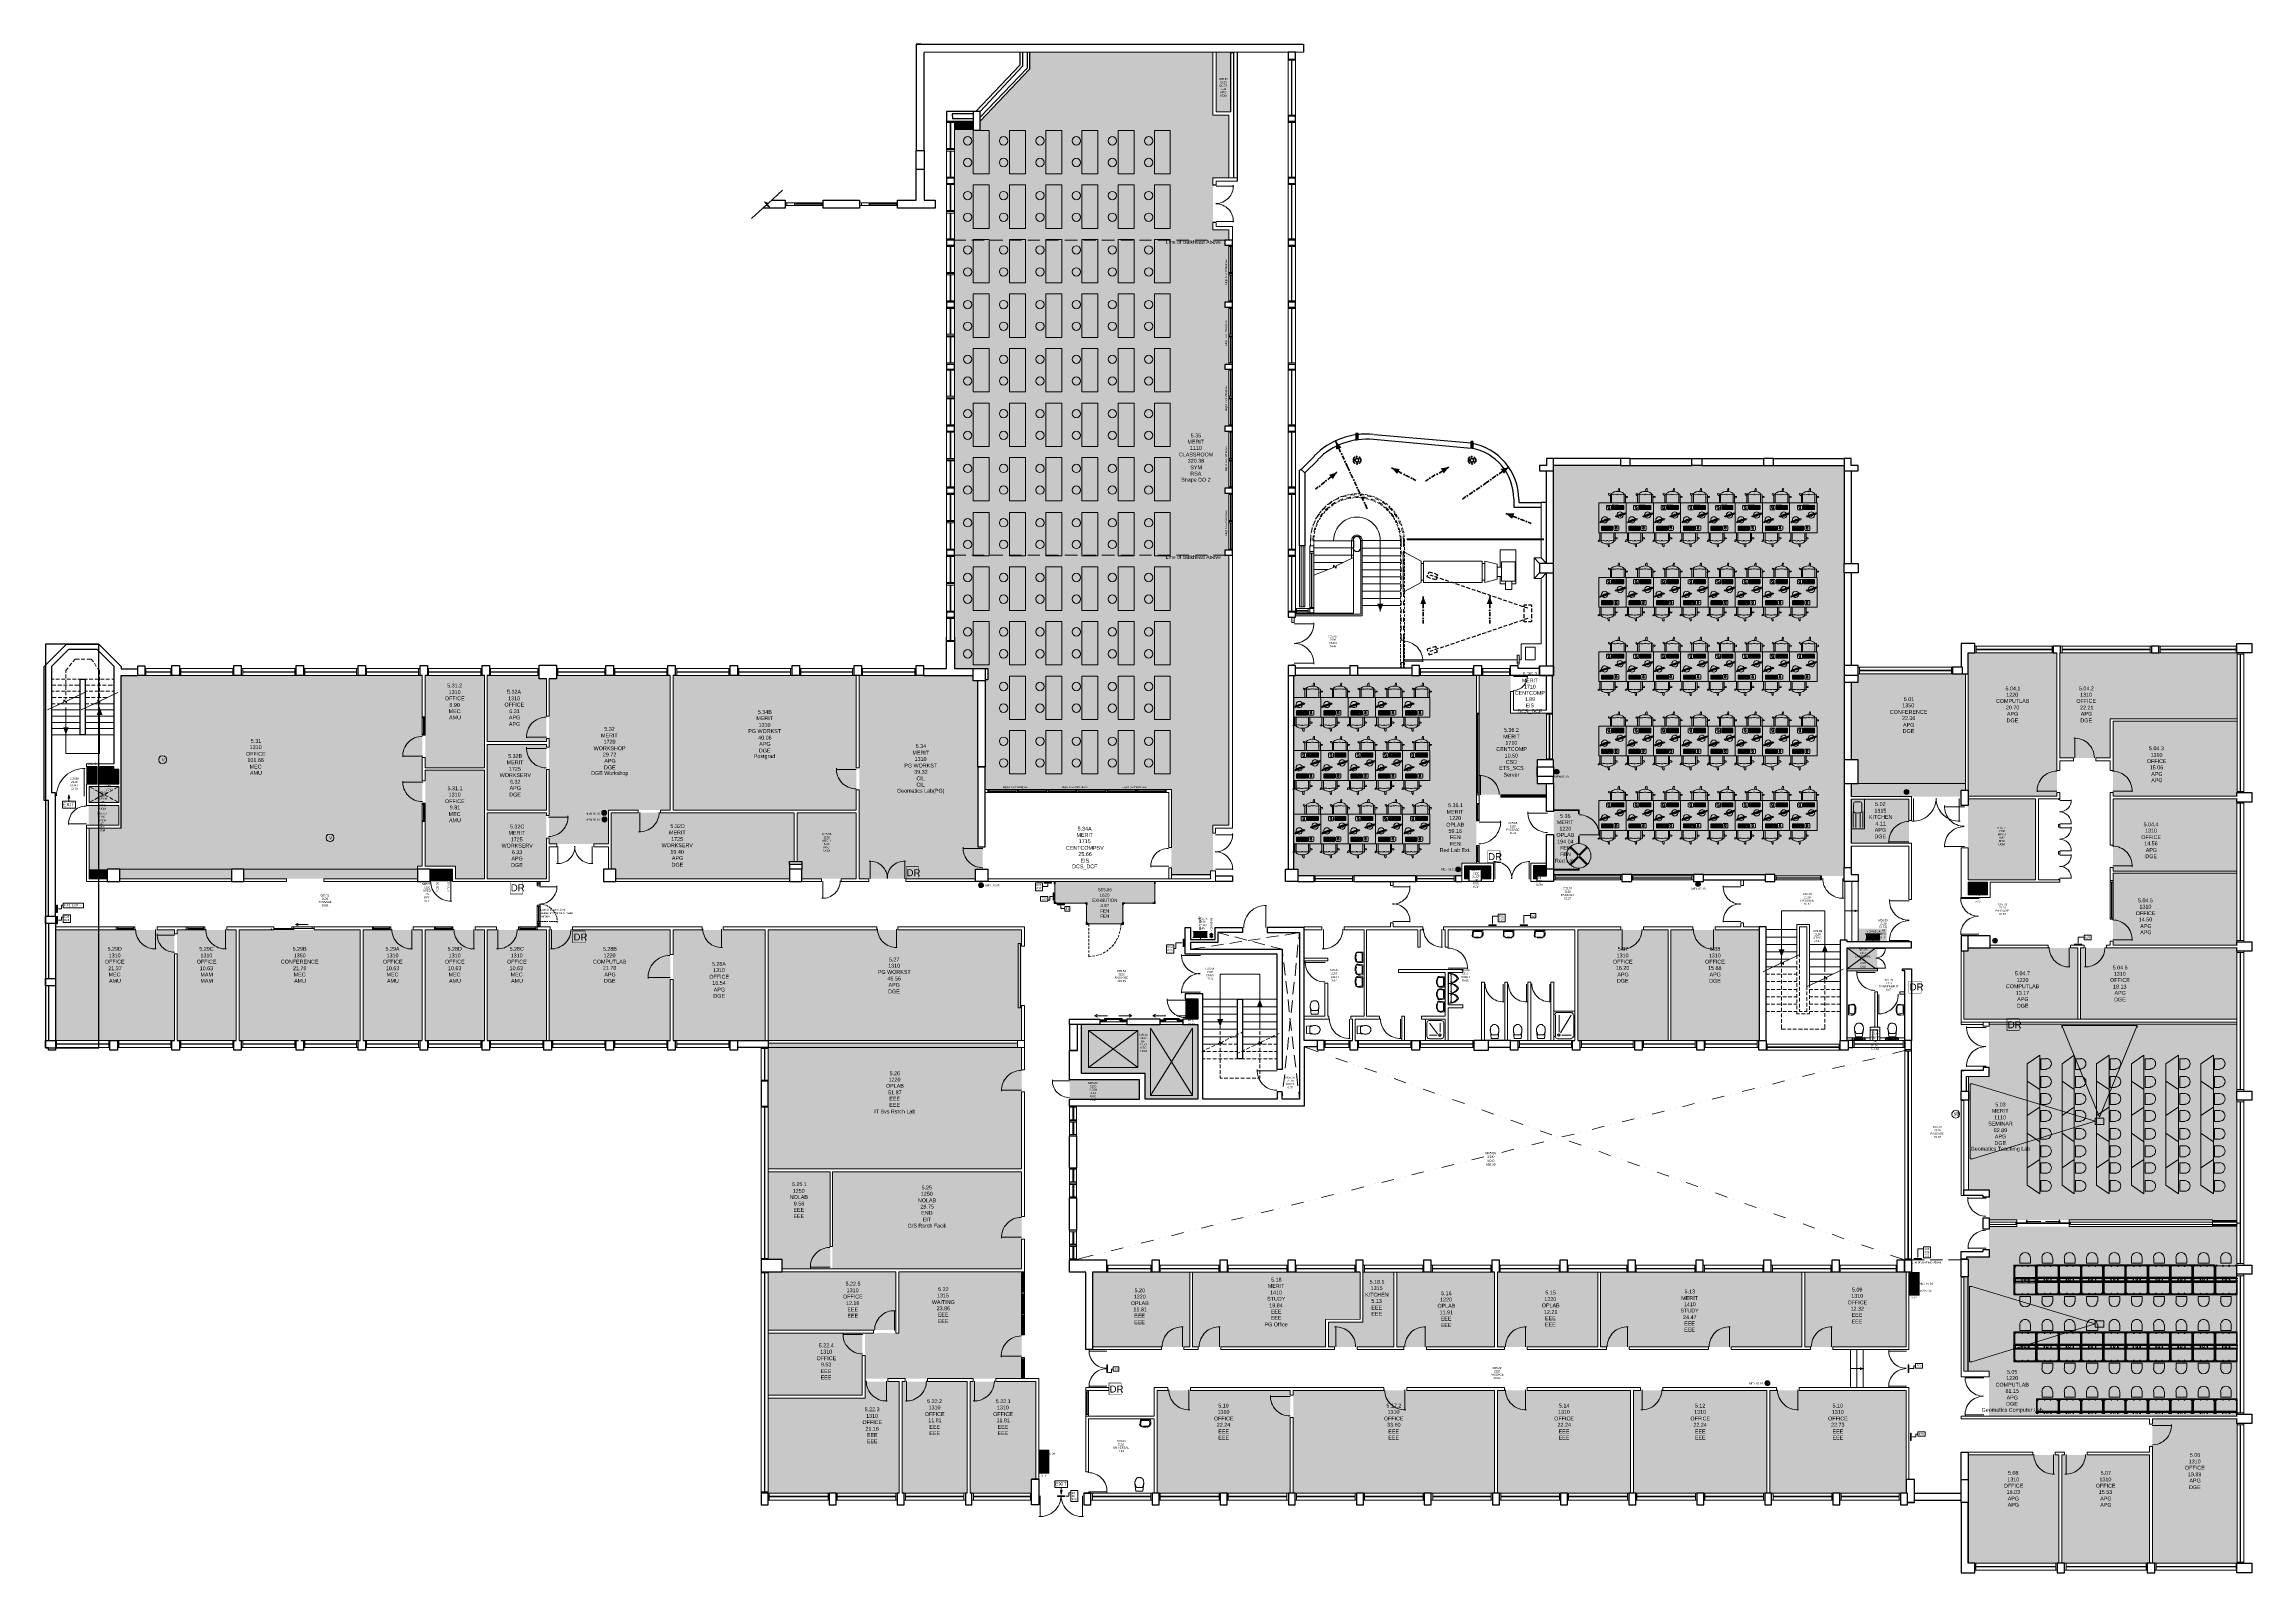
# Model space of a CAD drawing. Header units: millimetres. Extents: x 0 to 90.2, y 0 to 62.5.
import ezdxf

# ---------------------------------------------------------------- set-up
doc = ezdxf.new("R2010")
doc.units = ezdxf.units.MM
for name, color, linetype, true_color in [('PDF_0', 7, 'Continuous', 0xed1f24), ('PDF_014405$_ps_FIRE_ACCESS', 7, 'Continuous', 0x37dd00), ('PDF_014405$HL-TMP', 7, 'Continuous', 0xe6db59), ('PDF_014405$TEXT-LEVL', 7, 'Continuous', 0x767676)]:
    doc.layers.add(name, color=color, linetype=linetype, true_color=true_color)
for name, color, linetype in [('PDF_014405$ArchiCAD', 7, 'Continuous'), ('PDF_014405$BL', 7, 'Continuous'), ('PDF_014405$BL-ABOVE', 7, 'Continuous'), ('PDF_014405$DR', 7, 'Continuous'), ('PDF_014405$EQ', 7, 'Continuous'), ('PDF_014405$FI', 7, 'Continuous'), ('PDF_014405$FI-DSG', 7, 'Continuous'), ('PDF_014405$FITT_EQUP', 7, 'Continuous'), ('PDF_014405$FITT_SAN', 7, 'Continuous'), ('PDF_014405$FT-FIXFIT', 7, 'Continuous'), ('PDF_014405$PL-SERVICES-STORMWATER', 7, 'Continuous'), ('PDF_014405$PL-STAIR', 7, 'Continuous'), ('PDF_014405$PL-TOIL', 7, 'Continuous'), ('PDF_014405$REG-EGRESS', 7, 'Continuous'), ('PDF_014405$WA', 7, 'Continuous'), ('PDF_014405$WA-COL', 7, 'Continuous'), ('PDF_014405$WA-EXT', 7, 'Continuous'), ('PDF_014405$WA-PART', 7, 'Continuous'), ('PDF_014405$WN', 7, 'Continuous'), ('PDF_Text', 7, 'Continuous')]:
    doc.layers.add(name, color=color, linetype=linetype)
doc.styles.add('PDF ArialMT', font='arial.ttf')

msp = doc.modelspace()

# ---------------------------------------------------------------- hatches: boundary and pattern name
at = {"layer": 'PDF_014405$PL-SERVICES-STORMWATER', "transparency": 33554559}
for points in [[(52.899, 46.072), (52.869, 46.057), (52.854, 46.027), (52.869, 45.997), (52.899, 45.982), (52.929, 45.997), (52.944, 46.027), (52.929, 46.057)], [(53.049, 45.772), (53.019, 45.757), (53.004, 45.727), (53.019, 45.697), (53.049, 45.682), (53.079, 45.697), (53.094, 45.727), (53.079, 45.757)], [(53.184, 45.457), (53.154, 45.442), (53.139, 45.412), (53.154, 45.382), (53.184, 45.367), (53.214, 45.382), (53.229, 45.412), (53.214, 45.442)], [(53.664, 45.667), (53.634, 45.652), (53.619, 45.622), (53.634, 45.592), (53.664, 45.577), (53.694, 45.592), (53.709, 45.622), (53.694, 45.652)], [(53.679, 45.367), (53.649, 45.352), (53.634, 45.322), (53.649, 45.292), (53.679, 45.277), (53.709, 45.292), (53.724, 45.322), (53.709, 45.352)], [(55.299, 45.098), (55.269, 45.083), (55.254, 45.053), (55.269, 45.023), (55.299, 45.008), (55.329, 45.023), (55.344, 45.053), (55.329, 45.083)], [(57.234, 45.127), (57.204, 45.113), (57.189, 45.083), (57.204, 45.053), (57.234, 45.038), (57.264, 45.053), (57.279, 45.083), (57.264, 45.113)], [(58.359, 45.667), (58.329, 45.652), (58.314, 45.622), (58.329, 45.592), (58.359, 45.577), (58.389, 45.592), (58.404, 45.622), (58.389, 45.652)], [(58.374, 45.367), (58.344, 45.352), (58.329, 45.322), (58.344, 45.292), (58.374, 45.277), (58.404, 45.292), (58.419, 45.322), (58.404, 45.352)], [(59.694, 45.113), (59.664, 45.098), (59.649, 45.068), (59.664, 45.038), (59.694, 45.023), (59.724, 45.038), (59.739, 45.068), (59.724, 45.098)], [(52.149, 44.453), (52.119, 44.438), (52.104, 44.408), (52.119, 44.378), (52.149, 44.363), (52.179, 44.378), (52.194, 44.408), (52.179, 44.438)], [(52.404, 44.678), (52.374, 44.663), (52.359, 44.633), (52.374, 44.603), (52.404, 44.588), (52.434, 44.603), (52.449, 44.633), (52.434, 44.663)], [(52.674, 44.888), (52.644, 44.873), (52.629, 44.843), (52.644, 44.813), (52.674, 44.798), (52.704, 44.813), (52.719, 44.843), (52.704, 44.873)], [(53.394, 45.008), (53.364, 44.993), (53.349, 44.963), (53.364, 44.933), (53.394, 44.918), (53.424, 44.933), (53.439, 44.963), (53.424, 44.993)], [(53.544, 44.708), (53.514, 44.693), (53.499, 44.663), (53.514, 44.633), (53.544, 44.618), (53.574, 44.633), (53.589, 44.663), (53.574, 44.693)], [(53.679, 44.393), (53.649, 44.378), (53.634, 44.348), (53.649, 44.318), (53.679, 44.303), (53.709, 44.318), (53.724, 44.348), (53.709, 44.378)], [(55.599, 44.933), (55.569, 44.918), (55.554, 44.888), (55.569, 44.858), (55.599, 44.843), (55.629, 44.858), (55.644, 44.888), (55.629, 44.918)], [(55.899, 44.783), (55.869, 44.768), (55.854, 44.738), (55.869, 44.708), (55.899, 44.693), (55.929, 44.708), (55.944, 44.738), (55.929, 44.768)], [(56.649, 44.783), (56.619, 44.768), (56.604, 44.738), (56.619, 44.708), (56.649, 44.693), (56.679, 44.708), (56.694, 44.738), (56.679, 44.768)], [(56.949, 44.948), (56.919, 44.933), (56.904, 44.903), (56.919, 44.873), (56.949, 44.858), (56.979, 44.873), (56.994, 44.903), (56.979, 44.933)], [(58.464, 44.258), (58.434, 44.243), (58.419, 44.213), (58.434, 44.183), (58.464, 44.168), (58.494, 44.183), (58.509, 44.213), (58.494, 44.243)], [(58.749, 44.453), (58.719, 44.438), (58.704, 44.408), (58.719, 44.378), (58.749, 44.363), (58.779, 44.378), (58.794, 44.408), (58.779, 44.438)], [(59.139, 44.723), (59.109, 44.708), (59.094, 44.678), (59.109, 44.648), (59.139, 44.633), (59.169, 44.648), (59.184, 44.678), (59.169, 44.708)], [(59.409, 44.918), (59.379, 44.903), (59.364, 44.873), (59.379, 44.843), (59.409, 44.828), (59.439, 44.843), (59.454, 44.873), (59.439, 44.903)], [(53.829, 44.093), (53.799, 44.078), (53.784, 44.048), (53.799, 44.018), (53.829, 44.003), (53.859, 44.018), (53.874, 44.048), (53.859, 44.078)], [(53.979, 43.778), (53.949, 43.763), (53.934, 43.733), (53.949, 43.703), (53.979, 43.688), (54.009, 43.703), (54.024, 43.733), (54.009, 43.763)], [(58.179, 44.063), (58.149, 44.048), (58.134, 44.018), (58.149, 43.988), (58.179, 43.973), (58.209, 43.988), (58.224, 44.018), (58.209, 44.048)], [(59.964, 43.268), (59.934, 43.253), (59.919, 43.223), (59.934, 43.193), (59.964, 43.178), (59.994, 43.193), (60.009, 43.223), (59.994, 43.253)], [(60.279, 43.133), (60.249, 43.118), (60.234, 43.088), (60.249, 43.058), (60.279, 43.043), (60.308, 43.058), (60.323, 43.088), (60.308, 43.118)], [(60.593, 43.013), (60.563, 42.998), (60.548, 42.968), (60.563, 42.938), (60.593, 42.923), (60.623, 42.938), (60.638, 42.968), (60.623, 42.998)], [(56.379, 39.728), (56.349, 39.713), (56.334, 39.683), (56.349, 39.653), (56.379, 39.638), (56.409, 39.653), (56.424, 39.683), (56.409, 39.713)], [(59.094, 39.728), (59.064, 39.713), (59.049, 39.683), (59.064, 39.653), (59.094, 39.638), (59.124, 39.653), (59.139, 39.683), (59.124, 39.713)], [(56.379, 39.383), (56.349, 39.368), (56.334, 39.338), (56.349, 39.308), (56.379, 39.293), (56.409, 39.308), (56.424, 39.338), (56.409, 39.368)], [(56.379, 39.053), (56.349, 39.038), (56.334, 39.008), (56.349, 38.978), (56.379, 38.963), (56.409, 38.978), (56.424, 39.008), (56.409, 39.038)], [(59.094, 39.383), (59.064, 39.368), (59.049, 39.338), (59.064, 39.308), (59.094, 39.293), (59.124, 39.308), (59.139, 39.338), (59.124, 39.368)], [(59.094, 39.053), (59.064, 39.038), (59.049, 39.008), (59.064, 38.978), (59.094, 38.963), (59.124, 38.978), (59.139, 39.008), (59.124, 39.038)]]:
    msp.add_hatch(color=256, dxfattribs=at).paths.add_polyline_path(points)
at = {"layer": 'PDF_014405$WA', "transparency": 33554559}
msp.add_hatch(color=256, dxfattribs=at).paths.add_polyline_path([(9.328, 26.349), (9.313, 26.334), (9.298, 26.319), (9.313, 26.304), (9.328, 26.289), (9.343, 26.304), (9.358, 26.319), (9.343, 26.334)])
at = {"layer": 'PDF_014405$WA-COL', "transparency": 33554559}
for points in [[(78.652, 19.72), (78.637, 19.72), (78.637, 19.705), (78.652, 19.69), (78.667, 19.705), (78.667, 19.72)], [(78.352, 12.145), (78.337, 12.13), (78.322, 12.115), (78.337, 12.1), (78.352, 12.085), (78.367, 12.1), (78.382, 12.115), (78.367, 12.13)]]:
    msp.add_hatch(color=256, dxfattribs=at).paths.add_polyline_path(points)
at = {"layer": 'PDF_014405$WA-EXT', "transparency": 33554559}
msp.add_hatch(color=256, dxfattribs=at).paths.add_polyline_path([(51.429, 45.157), (51.414, 45.142), (51.399, 45.127), (51.414, 45.113), (51.429, 45.098), (51.444, 45.113), (51.459, 45.127), (51.444, 45.142)])
msp.add_hatch(color=256, dxfattribs=at).paths.add_polyline_path([(51.429, 45.157), (51.414, 45.142), (51.399, 45.127), (51.414, 45.113), (51.429, 45.098), (51.444, 45.113), (51.459, 45.127), (51.444, 45.142)])
at = {"layer": 'PDF_014405$WA-PART', "transparency": 33554559}
for points in [[(88.626, 14.455), (88.611, 14.455), (88.611, 14.44), (88.626, 14.425), (88.641, 14.44), (88.641, 14.455)], [(88.626, 14.185), (88.611, 14.185), (88.611, 14.17), (88.626, 14.155), (88.641, 14.17), (88.641, 14.185)]]:
    msp.add_hatch(color=256, dxfattribs=at).paths.add_polyline_path(points)

# ---------------------------------------------------------------- linework, layer by layer
for p, q in [((35.876, 62.466), (35.666, 62.466)), ((35.666, 62.466), (51.489, 62.466)), ((35.666, 62.466), (35.666, 58.116)), ((51.489, 62.466), (51.489, 62.136)), ((51.489, 62.136), (35.996, 62.121)), ((35.996, 58.116), (35.996, 62.121))]:
    msp.add_line(p, q)
msp.add_lwpolyline([(2.279, 37.958), (0.104, 37.958), (0.104, 21.475), (2.279, 21.475)], close=True)
at = {"layer": 'PDF_0', "color": 7, "lineweight": 25}
for points in [[(51.084, 34.148), (51.084, 32.934)], [(51.084, 31.569), (51.084, 30.354)]]:
    msp.add_lwpolyline(points, dxfattribs=at)
at = {"layer": 'PDF_0', "color": 7, "lineweight": 0}
for points in [[(81.052, 14.335), (81.007, 14.38), (81.052, 14.44)], [(82.342, 14.44), (82.402, 14.38), (82.342, 14.335)], [(81.007, 14.38), (81.112, 14.38), (81.607, 14.38)], [(82.402, 14.38), (82.297, 14.38), (81.802, 14.38)]]:
    msp.add_lwpolyline(points, dxfattribs=at)
at = {"layer": 'PDF_014405$_ps_FIRE_ACCESS', "lineweight": 0}
for points in [[(4.873, 33.084), (4.963, 33.099), (5.023, 33.159), (5.038, 33.234), (5.023, 33.324), (4.963, 33.384), (4.873, 33.399), (4.798, 33.384), (4.738, 33.324), (4.723, 33.234), (4.738, 33.159), (4.798, 33.099)], [(11.728, 29.889), (11.803, 29.919), (11.863, 29.964), (11.878, 30.054), (11.863, 30.129), (11.803, 30.189), (11.728, 30.204), (11.638, 30.189), (11.578, 30.129), (11.563, 30.054), (11.578, 29.964), (11.638, 29.919)], [(78.127, 18.595), (78.217, 18.625), (78.277, 18.685), (78.292, 18.76), (78.277, 18.835), (78.217, 18.895), (78.127, 18.925), (78.052, 18.895), (77.992, 18.835), (77.977, 18.76), (77.992, 18.685), (78.052, 18.625)]]:
    msp.add_lwpolyline(points, close=True, dxfattribs=at)
for points in [[(35.253, 28.381, 0.015, 0.015, 0), (35.763, 28.381, 0.015, 0.015, 0), (35.763, 28.869, 0.03, 0.03, 0), (35.253, 28.869, 0.015, 0.015, 0)], [(59.011, 29.034, 0.03, 0.03, 0), (59.514, 29.034, 0.03, 0.03, 0), (59.514, 29.521, 0.015, 0.015, 0), (59.011, 29.521, 0.015, 0.015, 0)], [(19.085, 27.759, 0.03, 0.03, 0), (19.595, 27.759, 0.015, 0.015, 0), (19.595, 28.246, 0.015, 0.015, 0), (19.085, 28.246, 0.015, 0.015, 0)], [(21.634, 25.757, 0.015, 0.015, 0), (22.144, 25.757, 0.015, 0.015, 0), (22.144, 26.244, 0.03, 0.03, 0), (21.634, 26.244, 0.015, 0.015, 0)], [(80.227, 22.172, 0.015, 0.015, 0), (80.729, 22.172, 0.015, 0.015, 0), (80.729, 22.659, 0.03, 0.03, 0), (80.227, 22.659, 0.03, 0.03, 0)], [(43.54, 7.293, 0.015, 0.015, 0), (44.042, 7.293, 0.015, 0.015, 0), (44.042, 7.781, 0.03, 0.03, 0), (43.54, 7.781, 0.03, 0.03, 0)]]:
    msp.add_lwpolyline(points, format="xyseb", close=True, dxfattribs=at)
at = {"layer": 'PDF_014405$_ps_FIRE_ACCESS', "lineweight": 0, "const_width": 0.015}
msp.add_lwpolyline([(76.215, 23.702), (76.725, 23.702), (76.725, 24.197), (76.215, 24.197)], close=True, dxfattribs=at)
at = {"layer": 'PDF_014405$ArchiCAD', "lineweight": 0}
msp.add_lwpolyline([(60.293, 37.178), (60.293, 37.208), (60.264, 37.223), (60.234, 37.208), (60.219, 37.178), (60.234, 37.148), (60.264, 37.148), (60.293, 37.148)], close=True, dxfattribs=at)
at = {"layer": 'PDF_014405$BL', "lineweight": 9}
for points in [[(50.859, 61.851), (50.859, 59.526)], [(51.159, 59.526), (51.159, 61.851)], [(36.911, 59.316), (36.911, 58.161), (36.911, 56.991)], [(37.226, 56.991), (37.226, 58.161), (37.226, 59.316)], [(50.859, 59.316), (50.859, 56.991)], [(51.159, 56.991), (51.159, 59.316)], [(30.386, 55.987), (30.386, 55.882)], [(31.871, 55.987), (30.701, 55.987)], [(33.431, 55.987), (33.431, 55.882)], [(34.901, 55.987), (33.746, 55.987)], [(36.911, 56.781), (36.911, 55.627), (36.911, 54.457)], [(37.226, 54.457), (37.226, 55.627), (37.226, 56.781)], [(50.859, 56.781), (50.859, 54.457)], [(51.159, 54.457), (51.159, 56.781)], [(30.701, 55.882), (31.871, 55.882)], [(33.746, 55.882), (34.901, 55.882)], [(36.911, 54.262), (36.911, 53.092), (36.911, 51.922)], [(37.226, 51.922), (37.226, 53.092), (37.226, 54.262)], [(48.445, 54.262), (48.445, 53.092), (48.445, 51.922)], [(48.595, 51.922), (48.595, 53.092), (48.595, 54.262)], [(50.859, 54.262), (50.859, 51.922)], [(51.159, 51.922), (51.159, 54.262)], [(36.911, 51.727), (36.911, 50.557), (36.911, 49.387)], [(37.226, 49.387), (37.226, 50.557), (37.226, 51.727)], [(48.445, 51.727), (48.445, 50.557), (48.445, 49.387)], [(48.595, 49.387), (48.595, 50.557), (48.595, 51.727)], [(50.859, 51.727), (50.859, 49.387)], [(51.159, 49.387), (51.159, 51.727)], [(36.911, 49.192), (36.911, 48.022), (36.911, 46.867)], [(37.226, 46.867), (37.226, 48.022), (37.226, 49.192)], [(48.445, 49.192), (48.445, 48.022), (48.445, 46.867)], [(48.595, 46.867), (48.595, 48.022), (48.595, 49.192)], [(50.859, 49.192), (50.859, 46.867)], [(51.159, 46.867), (51.159, 49.192)], [(36.911, 46.657), (36.911, 45.487), (36.911, 44.333)], [(37.226, 44.333), (37.226, 45.487), (37.226, 46.657)], [(48.445, 46.657), (48.445, 45.487), (48.445, 44.333)], [(48.595, 44.333), (48.595, 45.487), (48.595, 46.657)], [(50.859, 46.657), (50.859, 44.333)], [(51.159, 44.333), (51.159, 46.657)], [(36.911, 44.123), (36.911, 42.968), (36.911, 41.798)], [(37.226, 41.798), (37.226, 42.968), (37.226, 44.123)], [(48.445, 44.123), (48.445, 42.968), (48.445, 41.798)], [(48.595, 41.798), (48.595, 42.968), (48.595, 44.123)], [(50.859, 44.123), (50.859, 41.798)], [(51.159, 41.798), (51.159, 44.123)], [(61.418, 41.258), (61.193, 41.483), (61.193, 43.763)], [(36.911, 41.588), (36.911, 40.433), (36.911, 39.263)], [(37.226, 39.263), (37.226, 40.433), (37.226, 41.588)], [(50.859, 41.588), (50.859, 39.263)], [(53.889, 42.173), (53.889, 39.113), (51.159, 39.113)], [(53.529, 41.888), (53.529, 39.218), (51.159, 39.218)], [(53.829, 41.888), (53.829, 39.188), (51.159, 39.188)], [(51.744, 41.738), (51.744, 39.413), (51.159, 39.413)], [(51.159, 39.233), (51.744, 39.233), (51.909, 39.233), (51.909, 39.413), (51.909, 41.738)], [(51.159, 39.263), (51.159, 41.588)], [(51.324, 39.488), (51.324, 41.978), (51.324, 39.488), (51.549, 39.488), (51.549, 41.978)], [(51.399, 39.488), (51.399, 41.978)], [(51.474, 39.488), (51.474, 41.978)], [(53.454, 42.173), (53.454, 41.468)], [(60.308, 37.313), (60.383, 37.313), (60.383, 37.973), (61.193, 37.973), (61.193, 40.643)], [(60.908, 41.483), (61.133, 41.258)], [(60.908, 40.643), (60.908, 41.483), (61.193, 41.483)], [(61.418, 40.868), (61.193, 40.643), (60.908, 40.643), (61.133, 40.868)], [(36.911, 39.068), (36.911, 38.063)], [(37.226, 38.063), (37.226, 39.068)], [(55.569, 37.208), (55.569, 38.123)], [(82.117, 37.883), (78.907, 37.883)], [(86.136, 37.883), (82.417, 37.883)], [(89.631, 37.883), (86.436, 37.883)], [(55.569, 37.313), (60.219, 37.313)], [(78.007, 37.013), (74.152, 37.013)], [(78.907, 37.598), (82.117, 37.598)], [(82.417, 37.598), (86.136, 37.598)], [(86.436, 37.598), (89.631, 37.598), (89.631, 31.899)], [(89.899, 31.899), (89.899, 37.598)], [(5.263, 36.968), (4.153, 36.968)], [(4.153, 36.683), (5.263, 36.683)], [(7.798, 36.968), (5.578, 36.968)], [(5.578, 36.683), (7.798, 36.683)], [(10.333, 36.968), (8.098, 36.968)], [(8.098, 36.683), (10.333, 36.683)], [(12.868, 36.968), (10.633, 36.968)], [(10.633, 36.683), (12.868, 36.683)], [(15.402, 36.968), (13.168, 36.968)], [(13.168, 36.683), (15.402, 36.683)], [(17.937, 36.968), (15.702, 36.968)], [(15.702, 36.683), (17.937, 36.683)], [(20.262, 36.968), (18.237, 36.968)], [(18.237, 36.683), (20.262, 36.683)], [(22.992, 36.968), (20.967, 36.968)], [(20.967, 36.683), (22.992, 36.683)], [(25.527, 36.968), (23.307, 36.968)], [(23.307, 36.683), (25.527, 36.683)], [(28.061, 36.968), (25.827, 36.968)], [(25.827, 36.683), (28.061, 36.683)], [(30.596, 36.968), (28.361, 36.968)], [(28.361, 36.683), (30.596, 36.683)], [(33.131, 36.968), (30.896, 36.968)], [(30.896, 36.683), (33.131, 36.683)], [(35.666, 36.968), (33.431, 36.968)], [(33.431, 36.683), (35.666, 36.683)], [(58.449, 36.968), (56.229, 36.968)], [(56.229, 36.683), (58.449, 36.683)], [(59.949, 36.968), (58.764, 36.968)], [(58.764, 36.683), (59.949, 36.683)], [(74.152, 36.743), (78.007, 36.743)], [(0.404, 35.783), (0.359, 35.783)], [(15.492, 34.988), (15.492, 34.238)], [(15.612, 34.238), (15.612, 34.988)], [(58.554, 35.138), (58.554, 31.809)], [(58.659, 31.809), (58.659, 35.138)], [(61.418, 35.138), (61.418, 33.234)], [(61.658, 33.234), (61.658, 35.138)], [(2.429, 32.859), (2.324, 32.964)], [(2.579, 32.514), (2.474, 32.409)], [(2.594, 32.709), (2.489, 32.814)], [(2.744, 32.679), (2.639, 32.574)], [(2.759, 32.559), (2.654, 32.649)], [(2.894, 32.844), (2.789, 32.739)], [(2.924, 32.394), (2.819, 32.499)], [(2.054, 32.049), (1.889, 32.139)], [(1.889, 31.494), (2.054, 31.584)], [(2.249, 31.944), (2.114, 32.004)], [(2.114, 31.614), (2.249, 31.689)], [(2.429, 32.349), (2.324, 32.244)], [(2.459, 31.824), (2.324, 31.899)], [(2.324, 31.719), (2.459, 31.794)], [(2.519, 31.824), (2.654, 31.899)], [(2.654, 31.719), (2.519, 31.794)], [(2.729, 31.944), (2.849, 32.004)], [(2.849, 31.614), (2.729, 31.689)], [(2.924, 32.049), (3.088, 32.139)], [(3.088, 31.494), (2.924, 31.584)], [(3.088, 32.244), (2.983, 32.349)], [(45.88, 32.019), (44.665, 32.019), (43.45, 32.019), (42.235, 32.019), (41.02, 32.019), (39.805, 32.019), (38.59, 32.019)], [(38.59, 31.899), (39.805, 31.899), (41.02, 31.899), (42.235, 31.899), (43.45, 31.899), (44.665, 31.899), (45.88, 31.899)], [(61.418, 31.809), (59.544, 31.809)], [(59.544, 31.704), (61.418, 31.704)], [(15.492, 30.714), (15.492, 31.464)], [(15.612, 31.464), (15.612, 30.714)], [(58.554, 31.449), (58.554, 30.744)], [(58.659, 30.744), (58.659, 31.449)], [(61.703, 31.164), (62.723, 31.164), (62.723, 31.029), (62.753, 31.029), (62.753, 31.194), (61.703, 31.194)], [(89.614, 31.509), (89.614, 25.794)], [(89.899, 25.794), (89.899, 31.509)], [(2.624, 28.269), (1.769, 28.269), (1.769, 30.444)], [(2.624, 28.374), (1.889, 28.374), (1.889, 30.444)], [(62.753, 29.814), (62.753, 30.114), (62.723, 30.114), (62.723, 29.814)], [(58.554, 29.739), (58.554, 29.019)], [(58.659, 29.019), (58.659, 29.739)], [(7.693, 28.374), (3.133, 28.374)], [(7.693, 28.269), (3.133, 28.269)], [(8.203, 28.374), (9.943, 28.374), (9.943, 28.269), (8.203, 28.269)], [(15.297, 28.374), (11.473, 28.374), (11.473, 28.269), (15.297, 28.269)], [(20.187, 28.089), (20.187, 28.269)], [(20.307, 28.269), (20.307, 28.089)], [(53.544, 28.494), (51.924, 28.494)], [(51.924, 28.269), (53.544, 28.269)], [(57.699, 28.494), (56.079, 28.494)], [(56.079, 28.269), (57.699, 28.269)], [(62.723, 28.809), (62.723, 28.764), (61.703, 28.764)], [(62.753, 28.809), (62.753, 28.734), (61.703, 28.734)], [(64.493, 28.494), (61.703, 28.494)], [(61.703, 28.329), (64.493, 28.329)], [(67.418, 28.494), (64.898, 28.494)], [(64.898, 28.329), (67.418, 28.329)], [(72.652, 28.494), (70.748, 28.494)], [(70.748, 28.329), (72.652, 28.329)], [(84.441, 28.299), (84.441, 26.724)], [(84.561, 26.724), (84.561, 28.299)], [(19.422, 26.409), (20.187, 26.409), (20.187, 26.574), (20.187, 27.294)], [(20.307, 26.409), (20.307, 26.574), (20.307, 27.294)], [(3.748, 26.409), (2.983, 26.409)], [(2.983, 26.289), (3.748, 26.289)], [(6.613, 26.409), (5.848, 26.409)], [(5.848, 26.289), (6.613, 26.289)], [(14.203, 26.409), (13.453, 26.409)], [(13.453, 26.289), (14.203, 26.289)], [(16.737, 26.409), (15.987, 26.409)], [(15.987, 26.289), (16.737, 26.289)], [(20.187, 26.289), (19.422, 26.289)], [(47.995, 26.184), (48.445, 26.064)], [(50.724, 26.079), (51.324, 26.184), (51.294, 25.929)], [(72.157, 23.934), (72.157, 24.024), (72.157, 26.514), (71.648, 26.514), (71.648, 25.224), (71.648, 25.104)], [(72.052, 23.844), (72.052, 23.979), (72.052, 26.409), (71.752, 26.409), (71.752, 25.284), (71.752, 25.179)], [(46.87, 25.494), (47.47, 25.584)], [(47.725, 25.629), (48.22, 25.704)], [(48.475, 25.734), (48.969, 25.824)], [(48.685, 26.004), (49.179, 25.869)], [(49.224, 25.854), (49.719, 25.929)], [(49.419, 25.809), (49.914, 25.674)], [(49.974, 25.974), (50.469, 26.049)], [(50.169, 25.614), (50.619, 25.494), (50.649, 25.209)], [(51.264, 25.674), (51.219, 25.164)], [(74.872, 25.554), (73.702, 24.699)], [(73.702, 25.554), (74.872, 24.699)], [(89.614, 25.419), (89.614, 19.705)], [(89.899, 19.705), (89.899, 25.419)], [(50.739, 24.444), (50.679, 24.954)], [(51.189, 24.924), (51.144, 24.414)], [(70.388, 24.474), (70.388, 24.474)], [(71.648, 25.029), (71.648, 24.879)], [(71.648, 24.804), (71.648, 24.654)], [(71.648, 24.579), (71.648, 24.414)], [(71.752, 25.104), (71.752, 24.954)], [(71.752, 24.879), (71.752, 24.729)], [(71.752, 24.654), (71.752, 24.489)], [(71.752, 24.414), (71.752, 24.264)], [(46.75, 23.469), (46.9, 23.169)], [(47.17, 23.469), (47.02, 23.169)], [(50.829, 23.694), (50.769, 24.189)], [(51.114, 24.159), (51.054, 23.664)], [(71.648, 24.339), (71.648, 24.189)], [(71.648, 24.114), (71.648, 23.964)], [(71.648, 23.889), (71.648, 23.739)], [(71.648, 23.664), (71.648, 23.514)], [(71.752, 24.189), (71.752, 24.039)], [(71.752, 23.964), (71.752, 23.814)], [(71.752, 23.739), (71.752, 23.589)], [(71.752, 23.514), (71.752, 23.364)], [(72.052, 23.769), (72.052, 23.619)], [(72.052, 23.544), (72.052, 23.394)], [(72.157, 23.859), (72.157, 23.709)], [(72.157, 23.619), (72.157, 23.469)], [(46.9, 22.944), (46.75, 22.644)], [(47.02, 22.944), (47.17, 22.644)], [(50.904, 22.944), (50.859, 23.439)], [(50.949, 22.644), (50.904, 22.15)], [(50.994, 22.18), (50.934, 22.689)], [(51.039, 23.409), (50.979, 22.899)], [(71.648, 23.439), (71.648, 23.289)], [(71.648, 23.199), (71.648, 23.049)], [(71.648, 22.974), (71.648, 22.854), (71.752, 22.854)], [(71.752, 23.274), (71.752, 23.124)], [(71.752, 23.049), (71.752, 22.959), (71.857, 22.959)], [(71.827, 22.854), (71.977, 22.854)], [(72.052, 23.079), (72.052, 22.959), (71.947, 22.959)], [(72.052, 23.304), (72.052, 23.154)], [(72.157, 22.944), (72.157, 22.854), (72.052, 22.854)], [(72.157, 23.394), (72.157, 23.244)], [(72.157, 23.169), (72.157, 23.019)], [(2.729, 21.775), (0.509, 21.775)], [(5.263, 21.775), (3.043, 21.775)], [(7.798, 21.775), (5.578, 21.775)], [(10.333, 21.775), (8.098, 21.775)], [(12.868, 21.775), (10.633, 21.775)], [(15.402, 21.775), (13.168, 21.775)], [(17.937, 21.775), (15.702, 21.775)], [(20.457, 21.775), (18.237, 21.775)], [(22.992, 21.775), (20.772, 21.775)], [(25.527, 21.775), (23.307, 21.775)], [(28.061, 21.775), (25.827, 21.775)], [(43.165, 22.539), (44.275, 22.539)], [(43.165, 22.419), (44.275, 22.419)], [(45.64, 22.539), (46.555, 22.539)], [(45.64, 22.419), (46.555, 22.419)], [(50.874, 21.895), (50.829, 21.4)], [(51.084, 21.43), (51.024, 21.94)], [(53.394, 21.775), (52.329, 21.775)], [(55.914, 21.775), (53.694, 21.775)], [(58.449, 21.775), (56.229, 21.775)], [(62.483, 21.775), (60.249, 21.775)], [(65.018, 21.775), (62.783, 21.775)], [(67.553, 21.775), (65.318, 21.775)], [(70.088, 21.775), (67.853, 21.775)], [(76.042, 21.775), (73.927, 21.775)], [(82.462, 22.389), (84.006, 18.64), (85.551, 22.389)], [(0.509, 21.49), (2.729, 21.49)], [(3.043, 21.49), (5.263, 21.49)], [(5.578, 21.49), (7.798, 21.49)], [(8.098, 21.49), (10.333, 21.49)], [(10.633, 21.49), (12.868, 21.49)], [(13.168, 21.49), (15.402, 21.49)], [(15.702, 21.49), (17.937, 21.49)], [(18.237, 21.49), (20.457, 21.49)], [(20.772, 21.49), (22.992, 21.49)], [(23.307, 21.49), (25.527, 21.49)], [(25.827, 21.49), (28.061, 21.49)], [(29.336, 21.49), (29.336, 20.11)], [(29.621, 20.11), (29.621, 21.49)], [(50.799, 21.145), (50.739, 20.635)], [(51.174, 20.68), (51.114, 21.175)], [(52.089, 21.31), (51.519, 21.505)], [(52.329, 21.49), (53.394, 21.49)], [(52.329, 21.22), (52.329, 21.22)], [(52.569, 21.145), (52.569, 21.145)], [(53.289, 20.89), (52.809, 21.055)], [(53.514, 20.8), (53.514, 20.8)], [(53.694, 21.49), (55.914, 21.49)], [(56.229, 21.49), (58.449, 21.49)], [(60.249, 21.49), (62.483, 21.49)], [(62.783, 21.49), (65.018, 21.49)], [(65.318, 21.49), (67.553, 21.49)], [(67.853, 21.49), (70.088, 21.49)], [(73.417, 21.625), (70.388, 21.625)], [(70.388, 21.37), (73.417, 21.37)], [(73.837, 20.8), (73.837, 20.8)], [(73.927, 21.49), (76.042, 21.49)], [(74.077, 20.86), (74.077, 20.86)], [(74.332, 20.92), (74.812, 21.04)], [(75.067, 21.115), (75.067, 21.115)], [(75.307, 21.175), (75.307, 21.175)], [(75.562, 21.235), (76.222, 21.4)], [(76.057, 21.4), (76.057, 12.805)], [(76.327, 12.805), (76.327, 21.4)], [(50.724, 20.38), (50.664, 19.885)], [(51.264, 19.915), (51.204, 20.425)], [(53.754, 20.71), (53.754, 20.71)], [(54.474, 20.47), (53.994, 20.635)], [(54.714, 20.38), (54.714, 20.38)], [(54.954, 20.29), (54.954, 20.29)], [(55.674, 20.035), (55.194, 20.215)], [(55.914, 19.96), (55.914, 19.96)], [(56.139, 19.87), (56.139, 19.87)], [(70.148, 19.87), (70.148, 19.87)], [(70.403, 19.93), (70.403, 19.93)], [(70.643, 19.99), (71.138, 20.125)], [(71.378, 20.185), (71.378, 20.185)], [(71.633, 20.245), (71.633, 20.245)], [(71.872, 20.305), (72.367, 20.425)], [(72.607, 20.485), (72.607, 20.485)], [(72.862, 20.545), (72.862, 20.545)], [(73.102, 20.62), (73.597, 20.74)], [(78.817, 16.93), (83.826, 18.475), (78.817, 20.005)], [(29.336, 19.09), (29.336, 12.82)], [(29.621, 12.82), (29.621, 19.09)], [(41.935, 19.09), (41.935, 18.49), (41.935, 17.875)], [(42.22, 17.875), (42.22, 18.49), (42.22, 19.09)], [(50.634, 19.63), (50.619, 19.375)], [(51.324, 19.375), (51.294, 19.675)], [(56.859, 19.615), (56.379, 19.78)], [(57.099, 19.525), (57.099, 19.525)], [(57.339, 19.45), (57.339, 19.45)], [(58.059, 19.195), (57.579, 19.36)], [(58.299, 19.105), (58.299, 19.105)], [(58.539, 19.015), (58.539, 19.015)], [(59.244, 18.76), (58.779, 18.94)], [(66.473, 18.94), (66.473, 18.94)], [(66.713, 19), (66.713, 19)], [(66.968, 19.06), (67.448, 19.195)], [(67.703, 19.255), (67.703, 19.255)], [(67.943, 19.315), (67.943, 19.315)], [(68.183, 19.375), (68.678, 19.495)], [(68.933, 19.555), (68.933, 19.555)], [(69.173, 19.615), (69.173, 19.615)], [(69.413, 19.69), (69.908, 19.81)], [(89.614, 19.33), (89.614, 12.595)], [(89.899, 12.595), (89.899, 19.33)], [(59.484, 18.685), (59.484, 18.685)], [(59.724, 18.595), (59.724, 18.595)], [(60.443, 18.34), (59.964, 18.52)], [(60.683, 18.265), (60.683, 18.265)], [(60.923, 18.175), (60.923, 18.175)], [(61.628, 17.92), (61.163, 18.085)], [(63.038, 18.07), (63.038, 18.07)], [(63.278, 18.13), (63.773, 18.265)], [(64.013, 18.325), (64.013, 18.325)], [(64.253, 18.385), (64.253, 18.385)], [(64.508, 18.445), (65.003, 18.565)], [(65.243, 18.625), (65.243, 18.625)], [(65.483, 18.7), (65.483, 18.7)], [(65.738, 18.76), (66.218, 18.88)], [(59.349, 17.14), (59.349, 17.14)], [(59.589, 17.2), (60.084, 17.335)], [(60.323, 17.395), (60.323, 17.395)], [(60.578, 17.455), (60.578, 17.455)], [(60.818, 17.515), (61.313, 17.635)], [(61.553, 17.695), (61.553, 17.695)], [(61.808, 17.77), (61.808, 17.77)], [(61.868, 17.83), (61.868, 17.83)], [(62.048, 17.83), (62.543, 17.95)], [(62.108, 17.755), (62.108, 17.755)], [(62.828, 17.5), (62.348, 17.665)], [(62.783, 18.01), (62.783, 18.01)], [(63.068, 17.41), (63.068, 17.41)], [(63.308, 17.32), (63.308, 17.32)], [(64.028, 17.065), (63.548, 17.245)], [(41.935, 16.555), (41.935, 15.94), (41.935, 15.34)], [(42.22, 15.34), (42.22, 15.94), (42.22, 16.555)], [(55.914, 16.285), (56.394, 16.405)], [(56.649, 16.465), (56.649, 16.465)], [(56.889, 16.525), (56.889, 16.525)], [(57.144, 16.585), (57.624, 16.705)], [(57.879, 16.78), (57.879, 16.78)], [(58.119, 16.84), (58.119, 16.84)], [(58.359, 16.9), (58.854, 17.02)], [(59.109, 17.08), (59.109, 17.08)], [(64.253, 16.99), (64.253, 16.99)], [(64.493, 16.9), (64.493, 16.9)], [(65.213, 16.645), (64.733, 16.81)], [(65.453, 16.57), (65.453, 16.57)], [(65.693, 16.48), (65.693, 16.48)], [(66.413, 16.225), (65.933, 16.39)], [(52.224, 15.355), (52.719, 15.475)], [(52.959, 15.535), (52.959, 15.535)], [(53.214, 15.595), (53.214, 15.595)], [(53.454, 15.655), (53.949, 15.79)], [(54.189, 15.85), (54.189, 15.85)], [(54.444, 15.91), (54.444, 15.91)], [(54.684, 15.97), (55.179, 16.09)], [(55.419, 16.15), (55.419, 16.15)], [(55.659, 16.21), (55.659, 16.21)], [(66.653, 16.135), (66.653, 16.135)], [(66.893, 16.06), (66.893, 16.06)], [(67.598, 15.805), (67.118, 15.97)], [(67.838, 15.715), (67.838, 15.715)], [(68.078, 15.625), (68.078, 15.625)], [(68.798, 15.37), (68.318, 15.55)], [(48.55, 14.425), (49.029, 14.545)], [(49.284, 14.605), (49.284, 14.605)], [(49.524, 14.665), (49.524, 14.665)], [(49.764, 14.725), (50.259, 14.86)], [(50.514, 14.92), (50.514, 14.92)], [(50.754, 14.98), (50.754, 14.98)], [(50.994, 15.04), (51.489, 15.16)], [(51.729, 15.22), (51.729, 15.22)], [(51.984, 15.28), (51.984, 15.28)], [(69.038, 15.295), (69.038, 15.295)], [(69.278, 15.205), (69.278, 15.205)], [(69.983, 14.95), (69.518, 15.115)], [(70.223, 14.86), (70.223, 14.86)], [(70.463, 14.785), (70.463, 14.785)], [(71.183, 14.53), (70.703, 14.695)], [(71.423, 14.44), (71.423, 14.44)], [(41.935, 14.02), (41.935, 13.405), (41.935, 12.805)], [(42.22, 12.805), (42.22, 13.405), (42.22, 14.02)], [(44.86, 13.495), (45.355, 13.615)], [(45.595, 13.675), (45.595, 13.675)], [(45.835, 13.735), (45.835, 13.735)], [(46.09, 13.795), (46.585, 13.93)], [(46.825, 13.99), (46.825, 13.99)], [(47.065, 14.05), (47.065, 14.05)], [(47.32, 14.11), (47.8, 14.23)], [(48.055, 14.29), (48.055, 14.29)], [(48.295, 14.365), (48.295, 14.365)], [(71.663, 14.365), (71.663, 14.365)], [(72.367, 14.11), (71.902, 14.275)], [(72.607, 14.02), (72.607, 14.02)], [(72.847, 13.93), (72.847, 13.93)], [(73.567, 13.675), (73.087, 13.855)], [(73.807, 13.6), (73.807, 13.6)], [(42.22, 12.82), (42.895, 13)], [(43.135, 13.06), (43.135, 13.06)], [(43.39, 13.12), (43.39, 13.12)], [(43.63, 13.18), (44.125, 13.3)], [(44.365, 13.36), (44.365, 13.36)], [(44.62, 13.435), (44.62, 13.435)], [(74.047, 13.51), (74.047, 13.51)], [(74.767, 13.255), (74.287, 13.42)], [(75.007, 13.165), (75.007, 13.165)], [(75.232, 13.09), (75.232, 13.09)], [(76.042, 12.805), (75.472, 13)], [(29.336, 12.325), (29.336, 3.281)], [(32.111, 3.281), (29.621, 3.281), (29.621, 12.325)], [(39.97, 12.325), (39.97, 11.47), (39.97, 10.601), (39.97, 9.746)], [(40.09, 9.746), (40.09, 10.601), (40.09, 11.47), (40.09, 12.325)], [(45.31, 12.595), (43.435, 12.595)], [(43.435, 12.31), (45.31, 12.31)], [(48.085, 12.595), (45.595, 12.595)], [(45.595, 12.31), (48.085, 12.31)], [(50.859, 12.595), (48.37, 12.595)], [(48.37, 12.31), (50.859, 12.31)], [(53.634, 12.595), (51.144, 12.595)], [(51.144, 12.31), (53.634, 12.31)], [(56.409, 12.595), (53.919, 12.595)], [(53.919, 12.31), (56.409, 12.31)], [(59.199, 12.595), (56.694, 12.595)], [(56.694, 12.31), (59.199, 12.31)], [(61.973, 12.595), (59.484, 12.595)], [(59.484, 12.31), (61.973, 12.31)], [(64.748, 12.595), (62.258, 12.595)], [(62.258, 12.31), (64.748, 12.31)], [(67.523, 12.595), (65.033, 12.595)], [(65.033, 12.31), (67.523, 12.31)], [(70.298, 12.595), (67.808, 12.595)], [(67.808, 12.31), (70.298, 12.31)], [(73.087, 12.595), (70.583, 12.595)], [(70.583, 12.31), (73.087, 12.31)], [(75.742, 12.595), (73.372, 12.595)], [(73.372, 12.31), (75.742, 12.31)], [(78.787, 8.651), (83.826, 10.196), (78.787, 11.725)], [(89.614, 12.22), (89.614, 6.506)], [(89.899, 6.506), (89.899, 12.22)], [(39.97, 8.816), (39.97, 7.961)], [(40.09, 7.961), (40.09, 8.816)], [(42.595, 7.481), (42.595, 6.431)], [(42.7, 6.431), (42.7, 7.481)], [(89.631, 6.131), (89.631, 0.416), (86.271, 0.416)], [(89.899, 0.416), (89.899, 6.131)], [(29.621, 2.996), (32.111, 2.996)], [(34.886, 3.281), (32.396, 3.281)], [(32.396, 2.996), (34.886, 2.996)], [(37.675, 3.281), (35.171, 3.281)], [(35.171, 2.996), (37.675, 2.996)], [(40.375, 3.281), (37.945, 3.281)], [(37.945, 2.996), (40.375, 2.996)], [(45.31, 3.281), (42.805, 3.281)], [(42.805, 2.996), (45.31, 2.996)], [(48.085, 3.281), (45.595, 3.281)], [(45.595, 2.996), (48.085, 2.996)], [(50.874, 3.281), (48.37, 3.281)], [(48.37, 2.996), (50.874, 2.996)], [(53.649, 3.281), (51.144, 3.281)], [(51.144, 2.996), (53.649, 2.996)], [(56.424, 3.281), (53.934, 3.281)], [(53.934, 2.996), (56.424, 2.996)], [(59.214, 3.281), (56.709, 3.281)], [(56.709, 2.996), (59.214, 2.996)], [(61.988, 3.281), (59.499, 3.281)], [(59.499, 2.996), (61.988, 2.996)], [(64.778, 3.281), (62.273, 3.281)], [(62.273, 2.996), (64.778, 2.996)], [(67.553, 3.281), (65.063, 3.281)], [(65.063, 2.996), (67.553, 2.996)], [(70.328, 3.281), (67.838, 3.281)], [(67.838, 2.996), (70.328, 2.996)], [(73.117, 3.281), (70.613, 3.281)], [(70.613, 2.996), (73.117, 2.996)], [(75.877, 3.281), (73.402, 3.281)], [(73.402, 2.996), (75.877, 2.996)], [(82.282, 0.416), (78.907, 0.416)], [(78.907, 0.131), (82.282, 0.131)], [(85.956, 0.416), (82.582, 0.416)], [(82.582, 0.131), (85.956, 0.131)], [(86.271, 0.131), (89.631, 0.131)]]:
    msp.add_lwpolyline(points, dxfattribs=at)
for points in [[(30.311, 55.987), (30.701, 55.987), (30.701, 55.882), (30.311, 55.882)], [(33.356, 55.987), (33.746, 55.987), (33.746, 55.882), (33.356, 55.882)], [(51.744, 41.738), (51.744, 41.978), (51.909, 41.978), (51.909, 41.738)], [(55.719, 42.218), (55.719, 42.263), (61.298, 42.263), (61.298, 42.218)], [(60.563, 37.313), (60.953, 37.313), (60.953, 37.838), (60.563, 37.838)], [(41.35, 28.254), (41.305, 28.254), (41.305, 28.164), (41.35, 28.164)], [(45.4, 28.254), (45.43, 28.254), (45.43, 28.164), (45.4, 28.164)], [(41.35, 27.399), (41.41, 27.399), (41.41, 27.369), (41.305, 27.369), (41.305, 27.444), (41.35, 27.444)], [(42.61, 27.369), (42.565, 27.369), (42.565, 27.399), (42.655, 27.399), (42.655, 27.324), (42.61, 27.324)], [(44.14, 27.369), (44.185, 27.369), (44.185, 27.399), (44.095, 27.399), (44.095, 27.324), (44.14, 27.324)], [(45.4, 27.399), (45.34, 27.399), (45.34, 27.369), (45.43, 27.369), (45.43, 27.444), (45.4, 27.444)], [(42.655, 26.544), (42.655, 26.604), (42.61, 26.604), (42.61, 26.514), (42.7, 26.514), (42.7, 26.544)], [(44.095, 26.544), (44.095, 26.604), (44.14, 26.604), (44.14, 26.514), (44.05, 26.514), (44.05, 26.544)]]:
    msp.add_lwpolyline(points, close=True, dxfattribs=at)
at = {"layer": 'PDF_014405$BL', "lineweight": 0}
for points in [[(55.434, 41.288), (55.434, 41.288)], [(85.551, 22.299), (85.551, 22.389), (82.462, 22.389), (82.462, 22.299)], [(78.817, 20.005), (78.727, 20.005), (78.727, 16.93), (78.817, 16.93)], [(78.787, 11.725), (78.697, 11.725), (78.697, 8.651), (78.787, 8.651)]]:
    msp.add_lwpolyline(points, dxfattribs=at)
at = {"layer": 'PDF_014405$BL', "lineweight": 9}
msp.add_circle((62.728, 29.314), 0.502, dxfattribs=at)
msp.add_arc((53.672, 42.195), 0.217, 359.14556, 180.87715, dxfattribs=at)
at = {"layer": 'PDF_014405$BL-ABOVE', "lineweight": 9}
for points in [[(37.69, 54.457), (37.226, 54.457)], [(38.44, 54.457), (37.945, 54.457)], [(39.205, 54.457), (38.695, 54.457)], [(39.97, 54.457), (39.46, 54.457)], [(40.72, 54.457), (40.225, 54.457)], [(41.485, 54.457), (40.975, 54.457)], [(42.25, 54.457), (41.74, 54.457)], [(43, 54.457), (42.505, 54.457)], [(43.765, 54.457), (43.255, 54.457)], [(44.53, 54.457), (44.02, 54.457)], [(45.28, 54.457), (44.785, 54.457)], [(46.045, 54.457), (45.535, 54.457)], [(46.81, 54.457), (46.3, 54.457)], [(47.56, 54.457), (47.065, 54.457)], [(48.28, 54.457), (47.815, 54.457)], [(52.209, 43.388), (52.149, 43.313)], [(52.314, 43.508), (52.239, 43.433)], [(52.374, 43.373), (52.314, 43.313), (52.299, 43.298)], [(52.419, 43.613), (52.344, 43.538)], [(52.479, 43.478), (52.404, 43.403)], [(52.539, 43.703), (52.449, 43.658), (52.449, 43.643)], [(52.584, 43.568), (52.539, 43.538), (52.509, 43.508)], [(52.659, 43.793), (52.569, 43.733)], [(52.719, 43.658), (52.629, 43.598)], [(52.794, 43.868), (52.734, 43.838), (52.704, 43.823)], [(52.839, 43.733), (52.794, 43.718), (52.749, 43.688)], [(52.929, 43.943), (52.839, 43.898)], [(52.989, 43.808), (52.884, 43.763)], [(53.064, 43.988), (53.034, 43.988), (52.974, 43.958)], [(53.124, 43.853), (53.064, 43.838), (53.034, 43.823)], [(53.214, 44.033), (53.109, 44.003)], [(53.274, 43.898), (53.169, 43.868)], [(53.364, 44.078), (53.259, 44.048)], [(53.424, 43.928), (53.364, 43.928), (53.319, 43.913)], [(53.514, 44.093), (53.409, 44.078)], [(53.574, 43.943), (53.469, 43.928)], [(53.664, 44.093), (53.559, 44.093)], [(53.724, 43.943), (53.679, 43.943), (53.619, 43.943)], [(53.814, 44.093), (53.709, 44.108)], [(53.874, 43.928), (53.769, 43.943)], [(53.964, 44.078), (53.859, 44.093)], [(54.024, 43.913), (53.979, 43.928), (53.919, 43.928)], [(54.114, 44.048), (54.024, 44.078), (54.009, 44.078)], [(54.174, 43.868), (54.069, 43.898)], [(54.264, 44.003), (54.159, 44.033)], [(54.309, 43.823), (54.279, 43.838), (54.219, 43.853)], [(54.399, 43.958), (54.354, 43.988), (54.309, 44.003)], [(54.444, 43.763), (54.354, 43.808)], [(54.549, 43.898), (54.444, 43.943)], [(54.579, 43.688), (54.564, 43.718), (54.504, 43.748)], [(54.684, 43.823), (54.654, 43.838), (54.594, 43.868)], [(54.714, 43.613), (54.624, 43.658)], [(54.804, 43.748), (54.714, 43.793)], [(54.834, 43.508), (54.804, 43.538), (54.759, 43.583)], [(54.924, 43.658), (54.849, 43.718)], [(54.939, 43.403), (54.864, 43.478)], [(55.029, 43.553), (54.969, 43.613)], [(55.044, 43.298), (55.029, 43.313), (54.969, 43.373)], [(55.134, 43.433), (55.074, 43.508)], [(55.239, 43.313), (55.179, 43.403)], [(51.819, 42.578), (51.804, 42.518), (51.789, 42.488)], [(51.789, 42.428), (51.789, 42.323)], [(51.849, 42.728), (51.834, 42.623)], [(51.894, 42.878), (51.879, 42.833), (51.864, 42.773)], [(51.969, 43.013), (51.924, 42.923)], [(51.954, 42.563), (51.939, 42.488), (51.924, 42.473)], [(51.924, 42.413), (51.924, 42.323)], [(51.999, 42.713), (51.969, 42.623)], [(52.029, 43.148), (51.984, 43.058)], [(52.044, 42.863), (52.014, 42.788), (51.999, 42.758)], [(52.119, 43.268), (52.059, 43.193)], [(52.104, 42.998), (52.059, 42.908)], [(52.179, 43.118), (52.149, 43.058), (52.134, 43.043)], [(52.269, 43.253), (52.209, 43.163)], [(55.134, 43.178), (55.074, 43.253)], [(55.209, 43.043), (55.209, 43.058), (55.164, 43.133)], [(55.284, 42.908), (55.239, 42.998)], [(55.314, 43.193), (55.254, 43.283)], [(55.344, 42.773), (55.329, 42.788), (55.299, 42.863)], [(55.389, 43.058), (55.359, 43.148), (55.344, 43.148)], [(55.374, 42.623), (55.359, 42.728)], [(55.419, 42.473), (55.419, 42.488), (55.389, 42.578)], [(55.464, 42.923), (55.419, 43.013)], [(55.434, 42.323), (55.419, 42.428)], [(55.509, 42.788), (55.494, 42.833), (55.479, 42.878)], [(55.554, 42.638), (55.524, 42.728)], [(55.584, 42.488), (55.584, 42.518), (55.569, 42.593)], [(55.599, 42.338), (55.584, 42.443)], [(37.69, 41.588), (37.226, 41.588)], [(38.44, 41.588), (37.945, 41.588)], [(39.205, 41.588), (38.695, 41.588)], [(39.97, 41.588), (39.46, 41.588)], [(40.72, 41.588), (40.225, 41.588)], [(41.485, 41.588), (40.975, 41.588)], [(42.25, 41.588), (41.74, 41.588)], [(43, 41.588), (42.505, 41.588)], [(43.765, 41.588), (43.255, 41.588)], [(44.53, 41.588), (44.02, 41.588)], [(45.28, 41.588), (44.785, 41.588)], [(46.045, 41.588), (45.535, 41.588)], [(46.81, 41.588), (46.3, 41.588)], [(47.56, 41.588), (47.065, 41.588)], [(48.28, 41.588), (47.815, 41.588)], [(51.774, 42.278), (51.774, 42.188), (51.774, 42.113)], [(51.774, 42.068), (51.774, 41.978)], [(51.909, 42.113), (51.909, 42.188), (51.909, 42.263)], [(51.909, 41.978), (51.909, 42.068)], [(55.449, 42.188), (55.434, 42.278)], [(55.449, 42.173), (55.449, 42.113)], [(55.449, 42.068), (55.449, 41.963)], [(55.449, 41.918), (55.449, 41.813)], [(55.449, 41.753), (55.449, 41.663)], [(55.449, 41.603), (55.449, 41.513)], [(55.614, 42.113), (55.614, 42.188), (55.599, 42.293)], [(55.614, 41.963), (55.614, 42.068)], [(55.614, 41.813), (55.614, 41.918)], [(55.614, 41.663), (55.614, 41.768)], [(55.614, 41.513), (55.614, 41.603)], [(55.449, 41.453), (55.449, 41.348)], [(55.449, 41.303), (55.449, 41.198)], [(55.449, 41.153), (55.449, 41.048)], [(55.449, 41.003), (55.449, 40.898)], [(55.449, 40.853), (55.449, 40.748)], [(55.449, 40.703), (55.449, 40.598)], [(55.614, 41.348), (55.614, 41.453)], [(55.614, 41.198), (55.614, 41.303)], [(55.614, 41.048), (55.614, 41.153)], [(55.614, 40.898), (55.614, 41.003)], [(55.614, 40.748), (55.614, 40.853)], [(55.614, 40.598), (55.614, 40.703)], [(55.449, 40.538), (55.449, 40.448)], [(55.449, 40.388), (55.449, 40.283)], [(55.449, 40.238), (55.449, 40.133)], [(55.449, 40.088), (55.449, 39.983)], [(55.449, 39.938), (55.449, 39.833)], [(55.449, 39.788), (55.449, 39.683)], [(55.614, 40.448), (55.614, 40.538)], [(55.614, 40.298), (55.614, 40.388)], [(55.614, 40.133), (55.614, 40.238)], [(55.614, 39.983), (55.614, 40.088)], [(55.614, 39.833), (55.614, 39.938)], [(55.614, 39.683), (55.614, 39.788)], [(55.449, 39.638), (55.449, 39.533)], [(55.449, 39.473), (55.449, 39.383)], [(55.449, 39.323), (55.449, 39.233)], [(55.449, 39.173), (55.449, 39.068)], [(55.449, 39.023), (55.449, 38.918)], [(55.449, 38.873), (55.449, 38.768)], [(55.614, 39.533), (55.614, 39.638)], [(55.614, 39.383), (55.614, 39.488)], [(55.614, 39.233), (55.614, 39.323)], [(55.614, 39.083), (55.614, 39.173)], [(55.614, 38.918), (55.614, 39.023)], [(55.614, 38.768), (55.614, 38.873)], [(55.449, 38.723), (55.449, 38.618)], [(55.449, 38.573), (55.449, 38.468)], [(55.449, 38.423), (55.449, 38.318)], [(55.449, 38.258), (55.449, 38.168)], [(55.449, 38.108), (55.449, 38.018)], [(55.449, 37.958), (55.449, 37.853)], [(55.614, 38.618), (55.614, 38.723)], [(55.614, 38.468), (55.614, 38.573)], [(55.614, 38.318), (55.614, 38.423)], [(55.614, 38.168), (55.614, 38.273)], [(55.614, 38.018), (55.614, 38.108)], [(55.614, 37.853), (55.614, 37.958)], [(55.449, 37.808), (55.449, 37.703)], [(55.449, 37.658), (55.449, 37.553)], [(55.449, 37.508), (55.449, 37.403)], [(55.449, 37.358), (55.449, 37.253)], [(55.449, 37.208), (55.449, 37.103)], [(55.449, 37.043), (55.449, 36.983)], [(55.614, 37.703), (55.614, 37.808)], [(55.614, 37.553), (55.614, 37.658)], [(55.614, 37.403), (55.614, 37.508)], [(55.614, 37.253), (55.614, 37.358)], [(55.614, 37.103), (55.614, 37.208)], [(55.614, 36.983), (55.614, 37.043)], [(76.327, 12.805), (76.837, 12.805)], [(77.092, 12.805), (77.587, 12.805)], [(77.842, 12.805), (78.352, 12.805)]]:
    msp.add_lwpolyline(points, dxfattribs=at)
at = {"layer": 'PDF_014405$DR', "lineweight": 0}
for points in [[(47.92, 56.661), (48.64, 56.661), (47.92, 56.661)], [(47.92, 55.222), (48.64, 55.222), (47.92, 55.222)], [(51.114, 38.783), (51.909, 38.783), (51.114, 38.783)], [(51.114, 37.178), (51.909, 37.178), (51.114, 37.178)], [(55.569, 37.268), (56.379, 37.268), (55.569, 37.268)], [(60.069, 36.638), (60.653, 36.638), (60.069, 36.638)], [(15.507, 33.384), (14.697, 33.384), (15.507, 33.384)], [(20.562, 34.163), (19.752, 34.163), (20.562, 34.163)], [(20.562, 33.698), (19.752, 33.698), (20.562, 33.698)], [(83.002, 33.309), (83.002, 34.103), (83.002, 33.309)], [(1.679, 31.749), (1.679, 32.874), (1.679, 31.749)], [(33.221, 32.844), (32.411, 32.844), (33.221, 32.844)], [(58.719, 31.809), (58.719, 32.589), (58.719, 31.809)], [(15.507, 32.319), (14.697, 32.319), (15.507, 32.319)], [(76.402, 31.659), (76.402, 30.714), (76.402, 31.659)], [(78.277, 31.659), (78.277, 30.714), (78.277, 31.659)], [(82.267, 31.959), (81.457, 31.959), (82.267, 31.959)], [(82.387, 31.569), (82.852, 31.569), (82.387, 31.569)], [(84.546, 31.959), (85.356, 31.959), (84.546, 31.959)], [(20.652, 30.894), (21.462, 30.894), (20.652, 30.894)], [(24.372, 31.089), (24.372, 30.279), (24.372, 31.089)], [(58.659, 30.684), (59.559, 30.684), (58.659, 30.684)], [(61.463, 31.059), (60.653, 31.059), (61.463, 31.059)], [(78.487, 31.314), (77.677, 31.314), (78.487, 31.314)], [(1.769, 30.624), (1.049, 30.624), (1.769, 30.624)], [(47.89, 30.174), (48.61, 30.174), (47.89, 30.174)], [(62.768, 30.174), (63.578, 30.174), (62.768, 30.174)], [(76.222, 29.889), (75.397, 29.889), (76.222, 29.889)], [(82.387, 30.624), (82.852, 30.624), (82.387, 30.624)], [(82.387, 30.459), (82.852, 30.459), (82.387, 30.459)], [(21.027, 29.694), (21.027, 28.989), (21.027, 29.694)], [(22.437, 29.694), (22.437, 28.989), (22.437, 29.694)], [(33.791, 28.374), (33.791, 29.079), (33.791, 28.374)], [(35.201, 28.374), (35.201, 29.079), (35.201, 28.374)], [(38.395, 29.619), (37.585, 29.619), (38.395, 29.619)], [(45.985, 28.884), (45.25, 28.884), (45.985, 28.884)], [(59.304, 28.359), (59.304, 29.064), (59.304, 28.359)], [(60.713, 28.359), (60.713, 29.064), (60.713, 28.359)], [(62.393, 29.634), (62.693, 29.334)], [(62.693, 29.289), (62.393, 28.989)], [(62.423, 29.664), (62.723, 29.364)], [(62.723, 29.259), (62.423, 28.959)], [(63.053, 29.664), (62.753, 29.364)], [(62.753, 29.259), (63.053, 28.959)], [(63.083, 29.634), (62.783, 29.334)], [(62.783, 29.289), (63.083, 28.989)], [(78.487, 29.694), (77.677, 29.694), (78.487, 29.694)], [(82.387, 29.514), (82.852, 29.514), (82.387, 29.514)], [(82.387, 29.334), (82.852, 29.334), (82.387, 29.334)], [(84.546, 28.899), (85.356, 28.899), (84.546, 28.899)], [(16.662, 28.269), (16.662, 27.444), (16.662, 28.269)], [(20.292, 28.044), (20.997, 28.044), (20.292, 28.044)], [(31.856, 28.284), (31.856, 27.579), (31.856, 28.284)], [(47.89, 28.764), (48.61, 28.764), (47.89, 28.764)], [(55.134, 28.044), (55.839, 28.044), (55.134, 28.044)], [(69.353, 28.044), (68.633, 28.044), (69.353, 28.044)], [(73.522, 28.389), (73.522, 27.579), (73.522, 28.389)], [(82.387, 28.404), (82.852, 28.404), (82.387, 28.404)], [(20.367, 27.324), (20.292, 27.339)], [(20.457, 27.309), (20.412, 27.324), (20.397, 27.324)], [(20.547, 27.294), (20.487, 27.309)], [(20.637, 27.249), (20.577, 27.279)], [(20.712, 27.189), (20.667, 27.234)], [(20.787, 27.129), (20.757, 27.159), (20.742, 27.174)], [(20.862, 27.054), (20.847, 27.069), (20.817, 27.099)], [(49.944, 26.379), (49.944, 27.264), (49.944, 26.379)], [(76.237, 27.474), (75.427, 27.474), (76.237, 27.474)], [(79.072, 27.564), (78.337, 27.564), (79.072, 27.564)], [(4.588, 26.304), (4.588, 25.509), (4.588, 26.304)], [(7.453, 26.304), (7.453, 25.509), (7.453, 26.304)], [(10.168, 26.349), (9.508, 26.349)], [(9.508, 26.304), (10.168, 26.304)], [(10.243, 26.409), (10.993, 26.409)], [(10.993, 26.349), (10.243, 26.349)], [(10.318, 26.514), (10.423, 26.559)], [(10.423, 26.454), (10.318, 26.514), (10.828, 26.514)], [(15.057, 26.304), (15.057, 25.509), (15.057, 26.304)], [(17.592, 26.304), (17.592, 25.509), (17.592, 26.304)], [(18.582, 26.304), (18.582, 25.509), (18.582, 26.304)], [(20.337, 26.634), (20.292, 26.634), (20.337, 26.634)], [(20.772, 26.304), (20.772, 25.509), (20.772, 26.304)], [(20.907, 26.979), (20.877, 27.024)], [(20.952, 26.889), (20.922, 26.949)], [(20.982, 26.799), (20.967, 26.844), (20.967, 26.859)], [(20.997, 26.694), (20.997, 26.724), (20.982, 26.769)], [(20.997, 26.589), (20.997, 26.664)], [(27.716, 26.319), (27.716, 25.554), (27.716, 26.319)], [(34.856, 26.319), (34.856, 25.554), (34.856, 26.319)], [(52.299, 26.304), (52.299, 25.509), (52.299, 26.304)], [(55.134, 26.634), (55.839, 26.634), (55.134, 26.634)], [(57.144, 26.319), (57.144, 25.584), (57.144, 26.319)], [(64.508, 26.304), (64.508, 25.494), (64.508, 26.304)], [(68.243, 26.304), (68.243, 25.494), (68.243, 26.304)], [(69.353, 26.634), (68.633, 26.634), (69.353, 26.634)], [(5.383, 26.079), (4.678, 26.079), (5.383, 26.079)], [(74.872, 25.524), (75.262, 25.524), (74.872, 25.524)], [(76.237, 25.854), (75.427, 25.854), (76.237, 25.854)], [(79.072, 26.109), (78.337, 26.109), (79.072, 26.109)], [(82.762, 25.569), (82.762, 24.759), (82.762, 25.569)], [(83.436, 25.569), (83.436, 24.759), (83.436, 25.569)], [(84.546, 25.884), (85.356, 25.884), (84.546, 25.884)], [(47.275, 25.239), (46.525, 25.239), (47.275, 25.239)], [(52.374, 24.954), (51.564, 24.954), (52.374, 24.954)], [(57.399, 24.729), (58.194, 24.729), (57.399, 24.729)], [(74.842, 24.549), (74.092, 24.549), (74.842, 24.549)], [(74.872, 24.729), (75.262, 24.729), (74.872, 24.729)], [(25.617, 24.339), (24.732, 24.339), (25.617, 24.339)], [(47.275, 23.739), (46.525, 23.739), (47.275, 23.739)], [(59.649, 24.069), (59.649, 23.334), (59.649, 24.069)], [(60.593, 24.069), (60.593, 23.334), (60.593, 24.069)], [(61.553, 24.069), (61.553, 23.334), (61.553, 24.069)], [(74.992, 23.649), (74.992, 22.854), (74.992, 23.649)], [(43.075, 22.719), (42.955, 22.779), (43.075, 22.839)], [(42.97, 22.779), (43.48, 22.779)], [(43.06, 22.584), (43.06, 22.584)], [(43.36, 22.614), (43.24, 22.614)], [(43.24, 22.569), (43.36, 22.569)], [(43.435, 22.674), (43.63, 22.674)], [(43.63, 22.629), (43.435, 22.629)], [(43.99, 22.674), (43.795, 22.674)], [(43.795, 22.629), (43.99, 22.629)], [(44.365, 22.719), (44.47, 22.779), (43.945, 22.779)], [(44.08, 22.614), (44.185, 22.614)], [(44.185, 22.569), (44.08, 22.569)], [(44.47, 22.779), (44.365, 22.839)], [(44.365, 22.584), (44.365, 22.584)], [(45.34, 22.779), (45.445, 22.839)], [(45.445, 22.719), (45.34, 22.779), (45.865, 22.779)], [(45.55, 22.584), (45.55, 22.584)], [(45.79, 22.614), (45.715, 22.614)], [(45.715, 22.569), (45.79, 22.569)], [(45.865, 22.674), (46.015, 22.674)], [(46.015, 22.629), (45.865, 22.629)], [(46.66, 23.424), (45.94, 23.424), (46.66, 23.424)], [(46.33, 22.674), (46.18, 22.674)], [(46.18, 22.629), (46.33, 22.629)], [(46.84, 22.779), (46.33, 22.779)], [(46.405, 22.614), (46.465, 22.614)], [(46.465, 22.569), (46.405, 22.569)], [(46.645, 22.584), (46.645, 22.584)], [(46.75, 22.719), (46.855, 22.779), (46.75, 22.839)], [(53.364, 22.644), (53.364, 21.835), (53.364, 22.644)], [(55.449, 22.644), (55.449, 21.835), (55.449, 22.644)], [(79.372, 22.299), (78.577, 22.299), (79.372, 22.299)], [(41.935, 20.125), (41.245, 20.125), (41.935, 20.125)], [(50.409, 20.53), (49.614, 20.53), (50.409, 20.53)], [(79.372, 20.725), (78.577, 20.725), (79.372, 20.725)], [(39.97, 19.735), (39.16, 19.735), (39.97, 19.735)], [(79.372, 15.325), (78.637, 15.325), (79.372, 15.325)], [(39.97, 13.735), (39.16, 13.735), (39.97, 13.735)], [(79.372, 13.285), (78.637, 13.285), (79.372, 13.285)], [(32.156, 12.505), (31.346, 12.505), (32.156, 12.505)], [(34.781, 9.926), (34.781, 10.721), (34.781, 9.926)], [(46.54, 9.251), (46.54, 10.076), (46.54, 9.251)], [(48.055, 9.251), (48.055, 10.076), (48.055, 9.251)], [(52.809, 9.251), (52.809, 10.076), (52.809, 9.251)], [(56.454, 9.251), (56.454, 10.076), (56.454, 9.251)], [(60.563, 9.251), (60.563, 10.076), (60.563, 9.251)], [(64.718, 9.251), (64.718, 10.076), (64.718, 9.251)], [(68.888, 9.251), (68.888, 10.076), (68.888, 9.251)], [(73.057, 9.251), (73.057, 10.076), (73.057, 9.251)], [(33.491, 9.761), (32.681, 9.761), (33.491, 9.761)], [(43.45, 9.086), (42.73, 9.086), (43.45, 9.086)], [(76.117, 9.086), (75.397, 9.086), (76.117, 9.086)], [(39.97, 8.876), (39.16, 8.876), (39.97, 8.876)], [(34.451, 7.856), (34.451, 7.031), (34.451, 7.856)], [(35.276, 7.856), (35.276, 7.031), (35.276, 7.856)], [(38.05, 7.856), (38.05, 7.031), (38.05, 7.856)], [(43.45, 7.646), (42.73, 7.646), (43.45, 7.646)], [(46.81, 7.496), (46.81, 6.671), (46.81, 7.496)], [(50.949, 7.226), (50.154, 7.226), (50.949, 7.226)], [(55.629, 7.496), (55.629, 6.671), (55.629, 7.496)], [(60.563, 7.496), (60.563, 6.671), (60.563, 7.496)], [(65.318, 7.496), (65.318, 6.671), (65.318, 7.496)], [(71.678, 7.496), (71.678, 6.671), (71.678, 7.496)], [(76.117, 7.646), (75.397, 7.646), (76.117, 7.646)], [(79.282, 7.991), (78.532, 7.991), (79.282, 7.991)], [(79.282, 6.476), (78.532, 6.476), (79.282, 6.476)], [(86.151, 6.041), (86.961, 6.041), (86.151, 6.041)], [(82.132, 4.856), (82.132, 4.061), (82.132, 4.856)], [(82.642, 4.856), (82.642, 4.061), (82.642, 4.856)], [(40.735, 3.176), (40.735, 2.321), (40.735, 3.176)], [(42.46, 3.176), (42.46, 2.321), (42.46, 3.176)], [(42.7, 3.341), (43.465, 3.341), (42.7, 3.341)]]:
    msp.add_lwpolyline(points, dxfattribs=at)
for points in [[(51.905, 37.147, 0.429403), (51.104, 37.991, 0.429409), (51.908, 38.832)], [(76.346, 30.73, 0.429402), (77.332, 31.666, 0.429402), (78.318, 30.73)], [(82.849, 30.609, 0.429403), (82.377, 31.106, 0.429403), (82.849, 31.603)], [(82.849, 29.499, 0.429403), (82.377, 29.996, 0.429403), (82.849, 30.493)], [(78.336, 27.611, 0.429403), (79.062, 26.846, 0.429403), (78.336, 26.081)], [(75.259, 24.718, 0.429403), (74.862, 25.136, 0.429403), (75.259, 25.554)], [(78.578, 22.348, 0.429401), (79.364, 21.52, 0.429401), (78.578, 20.692)], [(78.516, 8.038, 0.429403), (79.272, 7.242, 0.429403), (78.516, 6.445)], [(40.68, 2.323, 0.429403), (41.586, 3.185, 0.429398), (42.497, 2.322)]]:
    msp.add_lwpolyline(points, format="xyb", dxfattribs=at)
for points in [[(9.433, 26.304), (9.508, 26.304), (9.508, 26.349), (9.433, 26.349)], [(10.168, 26.349), (10.243, 26.349), (10.243, 26.409), (10.168, 26.409)], [(10.168, 26.304), (10.243, 26.304), (10.243, 26.349), (10.168, 26.349)], [(10.993, 26.349), (11.068, 26.349), (11.068, 26.409), (10.993, 26.409)], [(20.442, 26.634), (20.367, 26.634)], [(20.532, 26.634), (20.472, 26.634)], [(20.622, 26.634), (20.562, 26.634)], [(20.727, 26.634), (20.667, 26.634)], [(20.817, 26.634), (20.757, 26.634)], [(20.922, 26.634), (20.847, 26.634)], [(20.997, 26.634), (20.952, 26.634)], [(39.925, 25.734), (39.835, 25.734), (39.835, 23.109), (39.925, 23.109)], [(43.165, 22.569), (43.24, 22.569), (43.24, 22.614), (43.165, 22.614)], [(43.36, 22.629), (43.435, 22.629), (43.435, 22.674), (43.36, 22.674)], [(43.36, 22.569), (43.435, 22.569), (43.435, 22.614), (43.36, 22.614)], [(43.63, 22.629), (43.72, 22.629), (43.72, 22.674), (43.63, 22.674)], [(43.795, 22.629), (43.72, 22.629), (43.72, 22.674), (43.795, 22.674)], [(44.08, 22.629), (43.99, 22.629), (43.99, 22.674), (44.08, 22.674)], [(44.08, 22.569), (43.99, 22.569), (43.99, 22.614), (44.08, 22.614)], [(44.275, 22.569), (44.185, 22.569), (44.185, 22.614), (44.275, 22.614)], [(45.64, 22.569), (45.715, 22.569), (45.715, 22.614), (45.64, 22.614)], [(45.79, 22.629), (45.865, 22.629), (45.865, 22.674), (45.79, 22.674)], [(45.79, 22.569), (45.865, 22.569), (45.865, 22.614), (45.79, 22.614)], [(46.015, 22.629), (46.09, 22.629), (46.09, 22.674), (46.015, 22.674)], [(46.18, 22.629), (46.09, 22.629), (46.09, 22.674), (46.18, 22.674)], [(46.405, 22.629), (46.33, 22.629), (46.33, 22.674), (46.405, 22.674)], [(46.405, 22.569), (46.33, 22.569), (46.33, 22.614), (46.405, 22.614)], [(46.555, 22.569), (46.465, 22.569), (46.465, 22.614), (46.555, 22.614)], [(80.587, 14.29), (81.697, 14.29), (81.697, 14.32), (80.587, 14.32)], [(82.822, 14.29), (81.697, 14.29), (81.697, 14.32), (82.822, 14.32)]]:
    msp.add_lwpolyline(points, close=True, dxfattribs=at)
msp.add_circle((62.728, 29.314), 0.0525, dxfattribs=at)
for centre, radius, start, end in [((47.909, 56.672), 0.712, 270, 2.95533), ((47.909, 55.232), 0.712, 357.04467, 90), ((55.558, 37.278), 0.802, 357.04468, 89.99999), ((60.058, 36.648), 0.577, 270.00002, 2.95531), ((20.55, 34.173), 0.802, 90.00001, 182.95532), ((15.495, 33.393), 0.802, 90.00001, 182.95532), ((20.55, 33.708), 0.802, 177.04468, 269.99999), ((82.994, 33.316), 0.802, 0.00014, 92.95494), ((1.666, 31.758), 1.117, 87.04467, 180.00001), ((33.209, 32.853), 0.802, 177.04468, 269.99999), ((58.708, 31.818), 0.772, 0, 92.95532), ((82.257, 31.968), 0.802, 90.00001, 182.95532), ((84.537, 31.968), 0.802, 357.04468, 89.99999), ((15.495, 32.328), 0.802, 177.04468, 269.99999), ((1.756, 30.633), 0.712, 90, 182.95533), ((20.64, 30.903), 0.802, 270.00001, 2.95532), ((24.364, 31.096), 0.802, 267.0449, 0.00021), ((58.648, 30.693), 0.892, 269.99999, 2.9553), ((61.453, 31.068), 0.802, 177.04468, 269.99999), ((62.758, 30.184), 0.802, 357.04468, 89.99999), ((76.215, 29.896), 0.817, 90.00008, 182.9556), ((78.477, 31.323), 0.802, 177.04468, 269.99999), ((47.879, 30.184), 0.712, 270, 2.95533), ((78.477, 29.704), 0.802, 90.00001, 182.95532), ((21.015, 29.704), 0.712, 267.04467, 360), ((22.425, 29.704), 0.712, 180, 272.95533), ((33.783, 28.381), 0.712, 359.99974, 92.95546), ((35.189, 28.384), 0.712, 87.04467, 180), ((38.384, 29.629), 0.802, 177.04468, 269.99999), ((45.977, 28.891), 0.727, 90.00029, 182.95473), ((47.879, 28.774), 0.712, 357.04467, 90), ((59.293, 28.369), 0.712, 0, 92.95533), ((60.703, 28.369), 0.712, 87.04467, 180), ((62.731, 29.311), 0.473, 132.53764, 137.46236), ((62.731, 29.312), 0.473, 222.53766, 227.46234), ((62.73, 29.311), 0.473, 42.53766, 47.46234), ((62.73, 29.312), 0.473, 312.53768, 317.46232), ((82.377, 29.344), 0.472, 270.00001, 2.95527), ((82.377, 28.414), 0.472, 357.04473, 89.99999), ((84.537, 28.909), 0.802, 357.04468, 89.99999), ((16.65, 28.279), 0.817, 179.99999, 272.9553), ((20.28, 28.054), 0.712, 270, 2.95533), ((31.848, 28.291), 0.712, 267.04454, 0.00026), ((55.126, 28.051), 0.712, 269.99945, 2.95535), ((69.345, 28.051), 0.712, 177.04465, 270.00055), ((73.515, 28.396), 0.817, 180.00008, 272.9556), ((49.937, 26.387), 0.892, 87.04447, 179.99956), ((55.126, 26.642), 0.712, 357.04465, 90.00055), ((69.345, 26.642), 0.712, 89.99945, 182.95535), ((76.227, 27.484), 0.802, 177.04468, 269.99999), ((4.581, 26.312), 0.802, 180.0005, 272.9551), ((7.446, 26.312), 0.802, 180.0005, 272.9551), ((15.05, 26.312), 0.802, 179.99979, 272.9551), ((17.585, 26.312), 0.802, 179.99979, 272.9551), ((18.57, 26.314), 0.802, 267.04468, 359.99999), ((20.764, 26.312), 0.802, 267.0449, 0.00021), ((27.709, 26.327), 0.757, 180.00033, 272.95516), ((34.844, 26.329), 0.757, 180.00001, 272.95532), ((52.292, 26.312), 0.802, 267.0449, 0.00021), ((57.133, 26.329), 0.742, 180, 272.95531), ((64.501, 26.312), 0.817, 267.04425, 359.99992), ((68.235, 26.312), 0.817, 180.00008, 272.95575), ((76.227, 25.864), 0.802, 90.00001, 182.95532), ((84.537, 25.894), 0.802, 357.04468, 89.99999), ((5.371, 26.089), 0.712, 177.04467, 270), ((47.267, 25.247), 0.757, 177.04384, 269.99995), ((57.388, 24.739), 0.802, 357.04468, 89.99999), ((82.754, 25.577), 0.802, 180.00014, 272.95494), ((83.429, 25.577), 0.802, 267.04506, 359.99986), ((25.605, 24.349), 0.892, 89.99999, 182.9553), ((47.267, 23.747), 0.757, 90.00005, 182.95616), ((52.363, 24.964), 0.802, 177.04468, 269.99999), ((74.832, 24.559), 0.742, 177.04469, 270), ((46.649, 23.434), 0.727, 177.04468, 270), ((59.638, 24.079), 0.727, 180, 272.95532), ((60.583, 24.079), 0.727, 180, 272.95532), ((61.543, 24.079), 0.727, 180, 272.95532), ((74.985, 23.657), 0.802, 267.04506, 359.99986), ((53.353, 22.654), 0.802, 180.00001, 272.95532), ((55.438, 22.654), 0.802, 180.00001, 272.95532), ((39.959, 19.744), 0.802, 90.00001, 182.95532), ((41.928, 20.132), 0.697, 177.0446, 269.99996), ((50.399, 20.539), 0.802, 177.04468, 269.99999), ((79.362, 15.334), 0.742, 177.04469, 270), ((39.959, 13.744), 0.802, 90.00001, 182.95532), ((79.364, 13.293), 0.727, 90.00028, 182.95512), ((32.144, 12.514), 0.802, 90.00001, 182.95532), ((34.769, 9.934), 0.802, 87.04468, 179.99999), ((46.529, 9.259), 0.817, 87.0447, 180.00001), ((48.044, 9.259), 0.817, 87.0447, 180.00001), ((52.802, 9.258), 0.817, 0.00008, 92.95575), ((56.446, 9.258), 0.817, 87.04425, 179.99992), ((60.556, 9.258), 0.817, 87.04425, 179.99992), ((64.711, 9.258), 0.817, 87.04425, 179.99992), ((68.878, 9.259), 0.817, 87.0447, 180.00001), ((73.048, 9.259), 0.817, 87.0447, 180.00001), ((33.479, 9.769), 0.802, 177.04468, 269.99999), ((39.959, 8.884), 0.817, 89.99999, 182.9553), ((43.442, 9.093), 0.712, 177.04465, 270.00055), ((76.107, 9.094), 0.712, 177.04467, 270), ((43.442, 7.653), 0.712, 89.99945, 182.95535), ((76.107, 7.655), 0.712, 90, 182.95533), ((34.443, 7.863), 0.817, 180.00008, 272.95575), ((35.268, 7.863), 0.817, 267.04425, 359.99992), ((38.043, 7.863), 0.817, 267.04425, 359.99992), ((46.802, 7.503), 0.817, 180.00008, 272.95553), ((50.939, 7.235), 0.802, 177.04468, 269.99999), ((55.621, 7.503), 0.817, 180.00008, 272.95553), ((60.556, 7.503), 0.817, 180.00008, 272.95553), ((65.308, 7.505), 0.817, 267.0447, 359.99999), ((71.67, 7.503), 0.817, 180.00008, 272.95538), ((86.142, 6.05), 0.802, 270.00001, 2.95532), ((82.124, 4.864), 0.802, 180.00005, 272.95512), ((82.634, 4.864), 0.802, 267.04488, 359.99995), ((42.689, 3.35), 0.772, 357.04468, 90)]:
    msp.add_arc(centre, radius, start, end, dxfattribs=at)
at = {"layer": 'PDF_014405$EQ', "lineweight": 9}
for points in [[(56.289, 41.348), (55.614, 41.723), (55.554, 41.723), (55.554, 40.103), (55.614, 40.103), (56.289, 40.478)], [(58.794, 40.478), (56.394, 40.478), (56.394, 41.348), (58.794, 41.348)], [(58.899, 40.478), (58.899, 41.348), (59.394, 41.228), (59.394, 40.613)], [(59.574, 41.318), (60.129, 41.318), (60.129, 40.538), (59.574, 40.538)], [(42.7, 22.18), (44.725, 22.18), (44.725, 20.665), (42.7, 20.665)]]:
    msp.add_lwpolyline(points, close=True, dxfattribs=at)
for points in [[(59.529, 41.108), (59.529, 41.813), (60.159, 41.813), (60.159, 40.418), (59.994, 40.418)], [(56.289, 41.258), (56.394, 41.258)], [(58.794, 41.258), (58.899, 41.258)], [(59.394, 41.108), (59.574, 41.108)], [(59.394, 40.718), (59.574, 40.718)], [(59.529, 40.718), (59.529, 40.418), (59.739, 40.418)], [(56.289, 40.568), (56.394, 40.568)], [(58.794, 40.568), (58.899, 40.568)], [(59.739, 40.538), (59.739, 40.193), (59.994, 40.193), (59.994, 40.538)], [(44.725, 22.18), (42.7, 20.665)], [(42.7, 22.18), (44.725, 20.665)], [(46.96, 19.525), (45.235, 22.269), (45.235, 19.525), (46.96, 19.525), (46.96, 22.269), (45.235, 19.525)]]:
    msp.add_lwpolyline(points, dxfattribs=at)
at = {"layer": 'PDF_014405$FI', "lineweight": 9}
for points in [[(1.874, 32.904), (1.889, 32.904), (1.889, 32.304), (1.874, 32.304)], [(2.129, 32.904), (2.129, 32.304), (2.114, 32.304), (2.114, 32.334), (2.114, 32.874), (2.114, 32.904)], [(61.928, 32.709), (61.838, 32.739), (61.928, 32.769)], [(76.207, 31.884), (76.132, 31.914), (76.207, 31.959)], [(23.007, 31.014), (22.932, 31.059), (23.007, 31.089)], [(23.022, 30.759), (22.947, 30.789), (23.022, 30.819)], [(15.822, 28.689), (16.422, 28.689), (16.422, 28.674), (16.392, 28.674), (15.852, 28.674), (15.822, 28.674)], [(15.822, 28.419), (15.822, 28.449), (16.422, 28.449), (16.422, 28.419)], [(16.662, 28.524), (16.587, 28.554), (16.662, 28.584)], [(38.41, 28.059), (38.32, 28.104), (38.41, 28.134)], [(57.894, 28.719), (57.819, 28.749), (57.894, 28.779)], [(67.703, 28.119), (67.613, 28.149), (67.703, 28.179)], [(47.56, 26.229), (47.56, 26.214), (46.975, 26.214), (46.975, 26.229)], [(47.56, 25.974), (46.975, 25.974), (46.975, 25.989), (47.005, 25.989), (47.545, 25.989), (47.56, 25.989)], [(47.785, 25.989), (47.665, 25.989), (47.665, 26.019), (47.785, 26.019)], [(75.037, 26.124), (75.037, 26.109), (74.452, 26.109), (74.452, 26.124)], [(75.037, 25.869), (74.452, 25.869), (74.452, 25.884), (74.482, 25.884), (75.022, 25.884), (75.037, 25.884)], [(79.822, 25.809), (79.747, 25.839), (79.822, 25.869)], [(76.297, 11.695), (76.297, 12.295), (76.327, 12.295), (76.327, 12.265), (76.327, 11.725), (76.327, 11.695)], [(76.567, 11.695), (76.552, 11.695), (76.552, 12.295), (76.567, 12.295)], [(76.477, 11.515), (76.402, 11.56), (76.477, 11.59)], [(70.538, 7.721), (70.448, 7.766), (70.538, 7.796)], [(40.765, 4.196), (40.765, 4.796), (40.795, 4.796), (40.795, 4.766), (40.795, 4.226), (40.795, 4.196)], [(41.035, 4.196), (41.02, 4.196), (41.02, 4.796), (41.035, 4.796)]]:
    msp.add_lwpolyline(points, close=True, dxfattribs=at)
for points in [[(2.114, 32.334), (1.889, 32.334), (1.889, 32.874), (2.114, 32.874), (1.889, 32.334)], [(1.919, 32.874), (1.919, 32.394)], [(2.114, 32.799), (1.919, 32.334)], [(1.949, 32.469), (1.949, 32.874)], [(1.979, 32.874), (1.979, 32.529)], [(1.979, 32.469), (1.979, 32.334)], [(1.994, 32.604), (1.994, 32.874)], [(1.994, 32.334), (1.994, 32.529)], [(2.024, 32.874), (2.024, 32.679)], [(2.024, 32.604), (2.024, 32.334)], [(2.054, 32.739), (2.054, 32.874)], [(2.054, 32.334), (2.054, 32.664)], [(2.084, 32.874), (2.084, 32.814)], [(2.084, 32.739), (2.084, 32.334)], [(2.129, 32.604), (2.204, 32.604)], [(1.949, 32.334), (1.949, 32.394)], [(16.392, 28.674), (16.392, 28.449), (15.852, 28.449), (15.852, 28.674), (16.392, 28.449)], [(15.852, 28.644), (15.912, 28.644)], [(15.987, 28.614), (15.852, 28.614)], [(15.852, 28.584), (16.047, 28.584)], [(16.122, 28.554), (15.852, 28.554)], [(15.852, 28.524), (16.182, 28.524)], [(16.257, 28.509), (15.852, 28.509)], [(15.852, 28.479), (16.332, 28.479)], [(15.927, 28.674), (16.392, 28.479)], [(15.987, 28.644), (16.392, 28.644)], [(16.392, 28.614), (16.062, 28.614)], [(16.122, 28.689), (16.122, 28.764)], [(16.122, 28.584), (16.392, 28.584)], [(16.392, 28.554), (16.197, 28.554)], [(16.257, 28.524), (16.392, 28.524)], [(16.392, 28.509), (16.332, 28.509)], [(47.005, 25.989), (47.005, 26.214), (47.545, 26.214), (47.545, 25.989), (47.005, 26.214)], [(47.47, 25.989), (47.005, 26.184)], [(47.005, 26.154), (47.065, 26.154)], [(47.545, 26.184), (47.065, 26.184)], [(47.14, 26.154), (47.545, 26.154)], [(47.725, 25.944), (47.725, 26.169)], [(47.125, 26.124), (47.005, 26.124)], [(47.005, 26.109), (47.2, 26.109)], [(47.26, 26.079), (47.005, 26.079)], [(47.005, 26.049), (47.335, 26.049)], [(47.41, 26.019), (47.005, 26.019)], [(47.545, 26.124), (47.2, 26.124)], [(47.275, 26.109), (47.545, 26.109)], [(47.275, 25.974), (47.275, 25.899)], [(47.545, 26.079), (47.335, 26.079)], [(47.41, 26.049), (47.545, 26.049)], [(47.545, 26.019), (47.47, 26.019)], [(47.8, 26.094), (47.65, 26.094)], [(47.68, 26.019), (47.68, 26.064)], [(47.77, 26.019), (47.77, 26.064)], [(74.482, 25.884), (74.482, 26.109), (75.022, 26.109), (75.022, 25.884), (74.482, 26.109)], [(74.947, 25.884), (74.482, 26.079)], [(74.482, 26.049), (74.542, 26.049)], [(74.602, 26.019), (74.482, 26.019)], [(74.482, 26.004), (74.677, 26.004)], [(74.737, 25.974), (74.482, 25.974)], [(74.482, 25.944), (74.812, 25.944)], [(74.887, 25.914), (74.482, 25.914)], [(75.022, 26.079), (74.542, 26.079)], [(74.617, 26.049), (75.022, 26.049)], [(75.022, 26.019), (74.677, 26.019)], [(74.752, 26.004), (75.022, 26.004)], [(74.752, 25.869), (74.752, 25.794)], [(75.022, 25.974), (74.812, 25.974)], [(74.887, 25.944), (75.022, 25.944)], [(75.022, 25.914), (74.962, 25.914)], [(76.297, 11.995), (76.222, 11.995)], [(76.327, 12.265), (76.552, 12.265), (76.552, 11.725), (76.327, 11.725), (76.552, 12.265)], [(76.327, 11.8), (76.522, 12.265)], [(76.357, 11.86), (76.357, 12.265)], [(76.357, 11.725), (76.357, 11.785)], [(76.387, 12.265), (76.387, 11.935)], [(76.387, 11.86), (76.387, 11.725)], [(76.402, 11.995), (76.402, 12.265)], [(76.402, 11.725), (76.402, 11.92)], [(76.432, 12.265), (76.432, 12.07)], [(76.432, 11.995), (76.432, 11.725)], [(76.462, 12.13), (76.462, 12.265)], [(76.462, 11.725), (76.462, 12.07)], [(76.492, 12.265), (76.492, 12.205)], [(76.492, 12.13), (76.492, 11.725)], [(76.522, 11.725), (76.522, 12.205)], [(40.795, 4.766), (41.02, 4.766), (41.02, 4.226), (40.795, 4.226), (41.02, 4.766)], [(40.795, 4.301), (40.99, 4.766)], [(40.825, 4.361), (40.825, 4.766)], [(40.855, 4.766), (40.855, 4.436)], [(40.87, 4.496), (40.87, 4.766)], [(40.9, 4.766), (40.9, 4.571)], [(40.93, 4.646), (40.93, 4.766)], [(40.93, 4.226), (40.93, 4.571)], [(40.96, 4.766), (40.96, 4.706)], [(40.96, 4.631), (40.96, 4.226)], [(40.99, 4.226), (40.99, 4.706)], [(40.765, 4.496), (40.69, 4.496)], [(40.825, 4.226), (40.825, 4.286)], [(40.855, 4.361), (40.855, 4.226)], [(40.87, 4.226), (40.87, 4.421)], [(40.9, 4.496), (40.9, 4.226)]]:
    msp.add_lwpolyline(points, dxfattribs=at)
for centre, radius in [((61.828, 32.748), 0.0975), ((61.828, 32.748), 0.0825), ((76.122, 31.923), 0.0975), ((76.122, 31.923), 0.0825), ((22.92, 31.068), 0.0975), ((22.92, 31.068), 0.0825), ((22.935, 30.798), 0.0975), ((22.935, 30.798), 0.0825), ((16.575, 28.564), 0.0975), ((16.575, 28.564), 0.0825), ((38.309, 28.114), 0.0975), ((38.309, 28.114), 0.0825), ((57.808, 28.759), 0.0975), ((57.808, 28.759), 0.0825), ((67.603, 28.159), 0.0975), ((67.603, 28.159), 0.0825), ((47.714, 26.104), 0.0525), ((79.737, 25.849), 0.0975), ((79.737, 25.849), 0.0825), ((76.392, 11.569), 0.0975), ((76.392, 11.569), 0.0825), ((70.438, 7.775), 0.0975), ((70.438, 7.775), 0.0825)]:
    msp.add_circle(centre, radius, dxfattribs=at)
for centre, radius, start, end in [((61.828, 32.748), 0.0525, 22.76924, 337.23076), ((61.828, 32.748), 0.0225, 22.76971, 337.23029), ((76.122, 31.923), 0.0525, 22.76924, 337.23076), ((76.122, 31.923), 0.0225, 22.76971, 337.23029), ((22.92, 31.068), 0.0525, 22.76924, 337.23076), ((22.935, 30.798), 0.0525, 22.76924, 337.23076), ((22.92, 31.068), 0.0225, 22.76971, 337.23029), ((22.935, 30.798), 0.0225, 22.76971, 337.23029), ((16.575, 28.564), 0.0525, 22.76924, 337.23076), ((16.575, 28.564), 0.0225, 22.76971, 337.23029), ((38.309, 28.114), 0.0525, 22.76924, 337.23076), ((38.309, 28.114), 0.0225, 22.76971, 337.23029), ((57.808, 28.759), 0.0525, 22.76924, 337.23076), ((57.808, 28.759), 0.0225, 22.76971, 337.23029), ((67.603, 28.159), 0.0525, 22.76924, 337.23076), ((67.603, 28.159), 0.0225, 22.76971, 337.23029), ((79.737, 25.849), 0.0525, 22.76924, 337.23076), ((79.737, 25.849), 0.0225, 22.76971, 337.23029), ((76.392, 11.569), 0.0525, 22.76924, 337.23076), ((76.392, 11.569), 0.0225, 22.76971, 337.23029), ((70.438, 7.775), 0.0525, 22.76924, 337.23076), ((70.438, 7.775), 0.0225, 22.76971, 337.23029)]:
    msp.add_arc(centre, radius, start, end, dxfattribs=at)
at = {"layer": 'PDF_014405$FI-DSG', "lineweight": 9}
for points in [[(40.54, 28.209), (40.825, 28.209), (40.825, 27.879), (40.54, 27.879)], [(41.2, 28.239), (40.9, 28.239), (40.9, 28.194), (41.2, 28.194)], [(0.554, 27.294), (0.554, 26.994), (0.584, 26.994), (0.584, 27.294)], [(0.824, 27.384), (1.649, 27.384), (1.649, 27.189), (0.824, 27.189)], [(40.75, 27.654), (41.05, 27.654), (41.05, 27.459), (40.75, 27.459)], [(41.26, 27.804), (41.26, 27.504), (41.29, 27.504), (41.29, 27.804)], [(41.725, 27.354), (41.425, 27.354), (41.425, 27.309), (41.725, 27.309)], [(41.74, 27.249), (41.95, 27.249), (41.95, 27.054), (41.74, 27.054)], [(0.554, 26.829), (0.554, 26.529), (0.584, 26.529), (0.584, 26.829)], [(0.824, 26.904), (1.124, 26.904), (1.124, 26.589), (0.824, 26.589)], [(59.064, 26.469), (59.364, 26.469), (59.364, 26.499), (59.064, 26.499)], [(59.439, 26.934), (59.724, 26.934), (59.724, 26.619), (59.439, 26.619)], [(60.338, 26.469), (60.638, 26.469), (60.638, 26.499), (60.338, 26.499)], [(60.758, 26.964), (60.983, 26.964), (60.983, 26.784), (60.758, 26.784)], [(45.895, 25.674), (46.195, 25.674), (46.195, 25.344), (45.895, 25.344)], [(46.57, 25.914), (46.57, 25.614), (46.615, 25.614), (46.615, 25.914)], [(82.987, 25.674), (83.286, 25.674), (83.286, 25.704), (82.987, 25.704)], [(83.376, 26.079), (83.661, 26.079), (83.661, 25.884), (83.376, 25.884)], [(76.432, 12.835), (76.732, 12.835), (76.732, 12.865), (76.432, 12.865)], [(76.822, 13.345), (77.107, 13.345), (77.107, 12.895), (76.822, 12.895)], [(43.45, 8.516), (43.45, 8.216), (43.48, 8.216), (43.48, 8.516)], [(43.72, 8.441), (43.945, 8.441), (43.945, 8.261), (43.72, 8.261)], [(76.222, 8.216), (76.222, 8.516), (76.192, 8.516), (76.192, 8.216)], [(76.492, 8.576), (76.777, 8.576), (76.777, 8.381), (76.492, 8.381)], [(76.312, 5.426), (76.312, 5.726), (76.282, 5.726), (76.282, 5.426)], [(76.582, 5.786), (76.882, 5.786), (76.882, 5.606), (76.582, 5.606)], [(41.74, 3.176), (41.44, 3.176), (41.44, 3.146), (41.74, 3.146)], [(41.98, 3.386), (42.265, 3.386), (42.265, 2.936), (41.98, 2.936)]]:
    msp.add_lwpolyline(points, close=True, dxfattribs=at)
for points in [[(41.05, 28.149), (41.05, 28.059), (40.9, 28.059), (40.825, 28.059)], [(0.629, 27.144), (0.749, 27.144), (0.749, 27.294), (0.824, 27.294)], [(41.215, 27.654), (41.125, 27.654), (41.125, 27.504), (41.05, 27.504)], [(41.575, 27.264), (41.575, 27.159), (41.665, 27.159), (41.74, 27.159)], [(0.629, 26.679), (0.749, 26.679), (0.749, 26.814), (0.824, 26.814)], [(59.214, 26.559), (59.214, 26.844), (59.364, 26.844), (59.439, 26.844)], [(60.488, 26.544), (60.488, 26.874), (60.668, 26.874), (60.758, 26.874)], [(46.525, 25.764), (46.27, 25.764), (46.27, 25.524), (46.195, 25.524)], [(83.137, 25.749), (83.137, 25.989), (83.301, 25.989), (83.376, 25.989)], [(76.582, 12.925), (76.582, 13.255), (76.732, 13.255), (76.822, 13.255)], [(43.525, 8.216), (43.645, 8.216), (43.645, 8.351), (43.72, 8.351)], [(76.267, 8.366), (76.417, 8.366), (76.417, 8.486), (76.492, 8.486)], [(76.372, 5.576), (76.507, 5.576), (76.507, 5.696), (76.582, 5.696)], [(41.8, 3.161), (41.905, 3.161), (41.905, 3.296), (41.98, 3.296)]]:
    msp.add_lwpolyline(points, dxfattribs=at)
at = {"layer": 'PDF_014405$FI-DSG', "transparency": 33554559}
for points in [[(41.2, 28.239), (40.9, 28.239), (41.2, 28.194)], [(40.9, 28.239), (41.2, 28.194), (40.9, 28.194)], [(41.035, 28.149), (41.05, 28.194), (41.05, 28.149)], [(0.584, 27.294), (0.554, 27.294), (0.584, 26.994)], [(0.554, 27.294), (0.584, 26.994), (0.554, 26.994)], [(0.629, 27.144), (0.584, 27.144), (0.629, 27.159)], [(41.215, 27.654), (41.26, 27.654), (41.215, 27.639)], [(41.29, 27.804), (41.26, 27.804), (41.29, 27.504)], [(41.26, 27.804), (41.29, 27.504), (41.26, 27.504)], [(41.725, 27.354), (41.425, 27.354), (41.725, 27.309)], [(41.425, 27.354), (41.725, 27.309), (41.425, 27.309)], [(41.575, 27.264), (41.575, 27.309), (41.59, 27.264)], [(0.584, 26.829), (0.554, 26.829), (0.584, 26.529)], [(0.554, 26.829), (0.584, 26.529), (0.554, 26.529)], [(0.629, 26.679), (0.584, 26.679), (0.629, 26.694)], [(59.364, 26.499), (59.064, 26.499), (59.364, 26.469)], [(59.064, 26.499), (59.364, 26.469), (59.064, 26.469)], [(59.229, 26.559), (59.214, 26.499), (59.199, 26.559)], [(60.638, 26.499), (60.338, 26.499), (60.638, 26.469)], [(60.338, 26.499), (60.638, 26.469), (60.338, 26.469)], [(60.488, 26.544), (60.488, 26.499), (60.473, 26.544)], [(46.525, 25.779), (46.57, 25.764), (46.525, 25.764)], [(46.615, 25.914), (46.57, 25.914), (46.615, 25.614)], [(46.57, 25.914), (46.615, 25.614), (46.57, 25.614)], [(83.286, 25.704), (82.987, 25.704), (83.286, 25.674)], [(82.987, 25.704), (83.286, 25.674), (82.987, 25.674)], [(83.152, 25.749), (83.137, 25.704), (83.137, 25.749)], [(76.732, 12.865), (76.432, 12.865), (76.732, 12.835)], [(76.432, 12.865), (76.732, 12.835), (76.432, 12.835)], [(76.597, 12.925), (76.582, 12.865), (76.582, 12.925)], [(43.48, 8.516), (43.45, 8.516), (43.48, 8.216)], [(43.45, 8.516), (43.48, 8.216), (43.45, 8.216)], [(43.525, 8.201), (43.48, 8.216), (43.525, 8.216)], [(76.222, 8.516), (76.192, 8.516), (76.222, 8.216)], [(76.192, 8.516), (76.222, 8.216), (76.192, 8.216)], [(76.267, 8.351), (76.222, 8.366), (76.267, 8.381)], [(76.312, 5.726), (76.282, 5.726), (76.312, 5.426)], [(76.282, 5.726), (76.312, 5.426), (76.282, 5.426)], [(76.372, 5.576), (76.312, 5.576), (76.372, 5.591)], [(41.74, 3.176), (41.44, 3.176), (41.74, 3.146)], [(41.44, 3.176), (41.74, 3.146), (41.44, 3.146)], [(41.8, 3.161), (41.74, 3.161), (41.8, 3.176)]]:
    msp.add_solid(points, dxfattribs=at)
at = {"layer": 'PDF_014405$FITT_EQUP', "lineweight": 9}
for points in [[(83.826, 18.34), (84.186, 18.34), (84.186, 18.595), (83.826, 18.595)], [(83.826, 10.316), (84.186, 10.316), (84.186, 10.061), (83.826, 10.061)]]:
    msp.add_lwpolyline(points, close=True, dxfattribs=at)
at = {"layer": 'PDF_014405$FITT_SAN', "lineweight": 25}
for points in [[(74.422, 21.79), (73.912, 21.88)], [(74.422, 21.88), (73.912, 21.79)], [(73.912, 21.79), (73.912, 21.88), (74.422, 21.88), (74.422, 21.79)], [(73.912, 21.79), (73.912, 21.88), (74.422, 21.88), (74.422, 21.79)], [(75.787, 21.79), (75.277, 21.88)], [(75.787, 21.88), (75.277, 21.79), (75.277, 21.88), (75.787, 21.88), (75.787, 21.79), (75.277, 21.79), (75.787, 21.79), (75.787, 21.88), (75.277, 21.88), (75.277, 21.79)]]:
    msp.add_lwpolyline(points, close=True, dxfattribs=at)
at = {"layer": 'PDF_014405$FT-FIXFIT', "lineweight": 0}
for points in [[(38.65, 57.171), (38.65, 58.941), (37.99, 58.941), (37.99, 57.171)], [(40.135, 57.171), (40.135, 58.941), (39.475, 58.941), (39.475, 57.171)], [(41.62, 57.171), (41.62, 58.941), (40.96, 58.941), (40.96, 57.171)], [(43.09, 57.171), (43.09, 58.941), (42.43, 58.941), (42.43, 57.171)], [(44.575, 57.171), (44.575, 58.941), (43.915, 58.941), (43.915, 57.171)], [(46.045, 57.171), (46.045, 58.941), (45.4, 58.941), (45.4, 57.171)], [(38.65, 54.937), (38.65, 56.721), (37.99, 56.721), (37.99, 54.937)], [(40.135, 54.937), (40.135, 56.721), (39.475, 56.721), (39.475, 54.937)], [(41.62, 54.937), (41.62, 56.721), (40.96, 56.721), (40.96, 54.937)], [(43.09, 54.937), (43.09, 56.721), (42.43, 56.721), (42.43, 54.937)], [(44.575, 54.937), (44.575, 56.721), (43.915, 56.721), (43.915, 54.937)], [(46.045, 54.937), (46.045, 56.721), (45.4, 56.721), (45.4, 54.937)], [(38.65, 52.717), (38.65, 54.487), (37.99, 54.487), (37.99, 52.717)], [(40.135, 52.717), (40.135, 54.487), (39.475, 54.487), (39.475, 52.717)], [(41.62, 52.717), (41.62, 54.487), (40.96, 54.487), (40.96, 52.717)], [(43.09, 52.717), (43.09, 54.487), (42.43, 54.487), (42.43, 52.717)], [(44.575, 52.717), (44.575, 54.487), (43.915, 54.487), (43.915, 52.717)], [(46.045, 52.717), (46.045, 54.487), (45.4, 54.487), (45.4, 52.717)], [(38.65, 50.482), (38.65, 52.267), (37.99, 52.267), (37.99, 50.482)], [(40.135, 50.482), (40.135, 52.267), (39.475, 52.267), (39.475, 50.482)], [(41.62, 50.482), (41.62, 52.267), (40.96, 52.267), (40.96, 50.482)], [(43.09, 50.482), (43.09, 52.267), (42.43, 52.267), (42.43, 50.482)], [(44.575, 50.482), (44.575, 52.267), (43.915, 52.267), (43.915, 50.482)], [(46.045, 50.482), (46.045, 52.267), (45.4, 52.267), (45.4, 50.482)], [(38.65, 48.262), (38.65, 50.032), (37.99, 50.032), (37.99, 48.262)], [(40.135, 48.262), (40.135, 50.032), (39.475, 50.032), (39.475, 48.262)], [(41.62, 48.262), (41.62, 50.032), (40.96, 50.032), (40.96, 48.262)], [(43.09, 48.262), (43.09, 50.032), (42.43, 50.032), (42.43, 48.262)], [(44.575, 48.262), (44.575, 50.032), (43.915, 50.032), (43.915, 48.262)], [(46.045, 48.262), (46.045, 50.032), (45.4, 50.032), (45.4, 48.262)], [(38.65, 46.027), (38.65, 47.797), (37.99, 47.797), (37.99, 46.027)], [(40.135, 46.027), (40.135, 47.797), (39.475, 47.797), (39.475, 46.027)], [(41.62, 46.027), (41.62, 47.797), (40.96, 47.797), (40.96, 46.027)], [(43.09, 46.027), (43.09, 47.797), (42.43, 47.797), (42.43, 46.027)], [(44.575, 46.027), (44.575, 47.797), (43.915, 47.797), (43.915, 46.027)], [(46.045, 46.027), (46.045, 47.797), (45.4, 47.797), (45.4, 46.027)], [(38.65, 43.808), (38.65, 45.577), (37.99, 45.577), (37.99, 43.808)], [(40.135, 43.808), (40.135, 45.577), (39.475, 45.577), (39.475, 43.808)], [(41.62, 43.808), (41.62, 45.577), (40.96, 45.577), (40.96, 43.808)], [(43.09, 43.808), (43.09, 45.577), (42.43, 45.577), (42.43, 43.808)], [(44.575, 43.808), (44.575, 45.577), (43.915, 45.577), (43.915, 43.808)], [(46.045, 43.808), (46.045, 45.577), (45.4, 45.577), (45.4, 43.808)], [(38.65, 41.573), (38.65, 43.343), (37.99, 43.343), (37.99, 41.573)], [(40.135, 41.573), (40.135, 43.343), (39.475, 43.343), (39.475, 41.573)], [(41.62, 41.573), (41.62, 43.343), (40.96, 43.343), (40.96, 41.573)], [(43.09, 41.573), (43.09, 43.343), (42.43, 43.343), (42.43, 41.573)], [(44.575, 41.573), (44.575, 43.343), (43.915, 43.343), (43.915, 41.573)], [(46.045, 41.573), (46.045, 43.343), (45.4, 43.343), (45.4, 41.573)], [(63.548, 43.733), (64.673, 43.733), (64.673, 42.503), (63.548, 42.503)], [(64.568, 43.628), (64.118, 43.643), (64.118, 43.463), (64.568, 43.463)], [(64.133, 43.613), (64.118, 43.613), (64.118, 43.583), (64.133, 43.583)], [(64.133, 43.583), (64.118, 43.583), (64.118, 43.538), (64.133, 43.538)], [(64.133, 43.538), (64.118, 43.538), (64.118, 43.523), (64.133, 43.523)], [(64.208, 43.493), (64.118, 43.493), (64.118, 43.508), (64.208, 43.508)], [(64.163, 43.613), (64.148, 43.613), (64.148, 43.598), (64.163, 43.598)], [(64.163, 43.598), (64.148, 43.598), (64.148, 43.583), (64.163, 43.583)], [(64.163, 43.583), (64.148, 43.583), (64.148, 43.553), (64.163, 43.553)], [(64.163, 43.553), (64.148, 43.553), (64.148, 43.538), (64.163, 43.538)], [(64.163, 43.538), (64.148, 43.538), (64.148, 43.523), (64.163, 43.523)], [(64.193, 43.613), (64.163, 43.613), (64.163, 43.598), (64.193, 43.598)], [(64.178, 43.598), (64.163, 43.598), (64.163, 43.583), (64.178, 43.583)], [(64.178, 43.583), (64.163, 43.583), (64.163, 43.553), (64.178, 43.553)], [(64.178, 43.553), (64.163, 43.553), (64.163, 43.538), (64.178, 43.538)], [(64.178, 43.538), (64.163, 43.538), (64.163, 43.523), (64.178, 43.523)], [(64.193, 43.598), (64.178, 43.598), (64.178, 43.583), (64.193, 43.583)], [(64.193, 43.583), (64.178, 43.583), (64.178, 43.553), (64.193, 43.553)], [(64.193, 43.553), (64.178, 43.553), (64.178, 43.538), (64.193, 43.538)], [(64.193, 43.538), (64.178, 43.538), (64.178, 43.523), (64.193, 43.523)], [(64.238, 43.613), (64.223, 43.613), (64.223, 43.598), (64.238, 43.598)], [(64.238, 43.553), (64.223, 43.553), (64.223, 43.538), (64.238, 43.538)], [(64.238, 43.538), (64.223, 43.538), (64.223, 43.523), (64.238, 43.523)], [(64.238, 43.508), (64.223, 43.508), (64.223, 43.493), (64.238, 43.493)], [(64.268, 43.613), (64.253, 43.613), (64.253, 43.598), (64.268, 43.598)], [(64.268, 43.598), (64.253, 43.598), (64.253, 43.583), (64.268, 43.583)], [(64.268, 43.553), (64.253, 43.553), (64.253, 43.538), (64.268, 43.538)], [(64.268, 43.538), (64.253, 43.538), (64.253, 43.523), (64.268, 43.523)], [(64.268, 43.508), (64.253, 43.508), (64.253, 43.493), (64.268, 43.493)], [(64.283, 43.613), (64.268, 43.613), (64.268, 43.598), (64.283, 43.598)], [(64.283, 43.553), (64.268, 43.553), (64.268, 43.538), (64.283, 43.538)], [(64.283, 43.538), (64.268, 43.538), (64.268, 43.523), (64.283, 43.523)], [(64.283, 43.508), (64.268, 43.508), (64.268, 43.493), (64.283, 43.493)], [(64.283, 43.613), (64.313, 43.613), (64.313, 43.598), (64.283, 43.598)], [(64.328, 43.598), (64.283, 43.598), (64.283, 43.583), (64.328, 43.583)], [(64.313, 43.583), (64.283, 43.583), (64.283, 43.538), (64.313, 43.538), (64.313, 43.568), (64.328, 43.568), (64.328, 43.583)], [(64.313, 43.538), (64.283, 43.538), (64.283, 43.523), (64.313, 43.523)], [(64.313, 43.508), (64.283, 43.508), (64.283, 43.493), (64.313, 43.493)], [(64.313, 43.613), (64.343, 43.613), (64.343, 43.598), (64.313, 43.598)], [(64.343, 43.553), (64.313, 43.553), (64.313, 43.538), (64.343, 43.538)], [(64.328, 43.538), (64.313, 43.538), (64.313, 43.523), (64.328, 43.523)], [(64.328, 43.508), (64.313, 43.508), (64.313, 43.493), (64.328, 43.493)], [(64.343, 43.598), (64.328, 43.598), (64.328, 43.583), (64.343, 43.583)], [(64.343, 43.583), (64.328, 43.583), (64.328, 43.568), (64.343, 43.568)], [(64.343, 43.538), (64.328, 43.538), (64.328, 43.523), (64.343, 43.523)], [(64.343, 43.508), (64.328, 43.508), (64.328, 43.493), (64.343, 43.493)], [(64.343, 43.613), (64.358, 43.613), (64.358, 43.598), (64.343, 43.598)], [(64.358, 43.598), (64.343, 43.598), (64.343, 43.583), (64.358, 43.583)], [(64.358, 43.553), (64.343, 43.553), (64.343, 43.538), (64.358, 43.538)], [(64.358, 43.538), (64.343, 43.538), (64.343, 43.523), (64.358, 43.523)], [(64.358, 43.508), (64.343, 43.508), (64.343, 43.493), (64.358, 43.493)], [(64.373, 43.583), (64.358, 43.583), (64.358, 43.568), (64.373, 43.568)], [(64.373, 43.553), (64.358, 43.553), (64.358, 43.538), (64.373, 43.538)], [(64.493, 43.613), (64.373, 43.613), (64.373, 43.598), (64.493, 43.598)], [(64.388, 43.598), (64.373, 43.598), (64.373, 43.583), (64.388, 43.583)], [(64.388, 43.583), (64.373, 43.583), (64.373, 43.568), (64.388, 43.568)], [(64.403, 43.553), (64.373, 43.553), (64.373, 43.538), (64.403, 43.538)], [(64.388, 43.538), (64.373, 43.538), (64.373, 43.523), (64.388, 43.523)], [(64.388, 43.508), (64.373, 43.508), (64.373, 43.493), (64.388, 43.493)], [(64.403, 43.598), (64.388, 43.598), (64.388, 43.583), (64.403, 43.583)], [(64.403, 43.583), (64.388, 43.583), (64.388, 43.568), (64.403, 43.568)], [(64.403, 43.538), (64.388, 43.538), (64.388, 43.523), (64.403, 43.523)], [(64.403, 43.508), (64.388, 43.508), (64.388, 43.493), (64.403, 43.493)], [(64.418, 43.598), (64.403, 43.598), (64.403, 43.583), (64.418, 43.583)], [(64.418, 43.553), (64.403, 43.553), (64.403, 43.538), (64.418, 43.538)], [(64.418, 43.538), (64.403, 43.538), (64.403, 43.523), (64.418, 43.523)], [(64.448, 43.598), (64.418, 43.598), (64.418, 43.583), (64.448, 43.583)], [(64.433, 43.583), (64.418, 43.583), (64.418, 43.568), (64.433, 43.568)], [(64.433, 43.553), (64.418, 43.553), (64.418, 43.538), (64.433, 43.538)], [(64.433, 43.508), (64.418, 43.508), (64.418, 43.493), (64.433, 43.493)], [(64.448, 43.583), (64.433, 43.583), (64.433, 43.568), (64.448, 43.568)], [(64.448, 43.553), (64.433, 43.553), (64.433, 43.538), (64.448, 43.538)], [(64.448, 43.538), (64.433, 43.538), (64.433, 43.523), (64.448, 43.523)], [(64.448, 43.508), (64.433, 43.508), (64.433, 43.493), (64.448, 43.493)], [(64.463, 43.598), (64.448, 43.598), (64.448, 43.583), (64.463, 43.583)], [(64.463, 43.583), (64.448, 43.583), (64.448, 43.568), (64.463, 43.568)], [(64.463, 43.538), (64.448, 43.538), (64.448, 43.523), (64.463, 43.523)], [(64.478, 43.598), (64.463, 43.598), (64.463, 43.583), (64.478, 43.583)], [(64.478, 43.553), (64.463, 43.553), (64.463, 43.538), (64.478, 43.538)], [(64.478, 43.538), (64.463, 43.538), (64.463, 43.523), (64.478, 43.523)], [(64.478, 43.508), (64.463, 43.508), (64.463, 43.493), (64.478, 43.493)], [(64.493, 43.598), (64.478, 43.598), (64.478, 43.583), (64.493, 43.583)], [(64.493, 43.583), (64.478, 43.583), (64.478, 43.568), (64.493, 43.568)], [(64.493, 43.553), (64.478, 43.553), (64.478, 43.538), (64.493, 43.538)], [(64.493, 43.508), (64.478, 43.508), (64.478, 43.493), (64.493, 43.493)], [(64.508, 43.613), (64.493, 43.613), (64.493, 43.598), (64.508, 43.598)], [(64.508, 43.583), (64.493, 43.583), (64.493, 43.568), (64.508, 43.568)], [(64.508, 43.553), (64.493, 43.553), (64.493, 43.538), (64.508, 43.538)], [(64.508, 43.538), (64.493, 43.538), (64.493, 43.523), (64.508, 43.523)], [(64.508, 43.508), (64.493, 43.508), (64.493, 43.493), (64.508, 43.493)], [(64.538, 43.613), (64.508, 43.613), (64.508, 43.598), (64.538, 43.598)], [(64.523, 43.598), (64.508, 43.598), (64.508, 43.583), (64.523, 43.583)], [(64.523, 43.583), (64.508, 43.583), (64.508, 43.568), (64.523, 43.568)], [(64.523, 43.538), (64.508, 43.538), (64.508, 43.523), (64.523, 43.523)], [(64.538, 43.508), (64.508, 43.508), (64.508, 43.493), (64.538, 43.493)], [(64.568, 43.598), (64.523, 43.598), (64.523, 43.583), (64.568, 43.583)], [(64.538, 43.553), (64.523, 43.553), (64.523, 43.538), (64.538, 43.538)], [(64.538, 43.538), (64.523, 43.538), (64.523, 43.523), (64.538, 43.523)], [(64.568, 43.613), (64.538, 43.613), (64.538, 43.598), (64.568, 43.598)], [(64.568, 43.583), (64.538, 43.583), (64.538, 43.568), (64.568, 43.568)], [(64.568, 43.553), (64.538, 43.553), (64.538, 43.538), (64.568, 43.538)], [(64.568, 43.538), (64.553, 43.538), (64.553, 43.523), (64.568, 43.523)], [(64.568, 43.508), (64.553, 43.508), (64.553, 43.493), (64.568, 43.493)], [(64.583, 43.298), (64.583, 43.283), (64.583, 43.268), (64.598, 43.268)], [(64.673, 43.733), (65.783, 43.733), (65.783, 42.503), (64.673, 42.503)], [(65.678, 43.628), (65.228, 43.643), (65.228, 43.463), (65.678, 43.463)], [(65.258, 43.613), (65.243, 43.613), (65.243, 43.583), (65.258, 43.583)], [(65.258, 43.583), (65.243, 43.583), (65.243, 43.538), (65.258, 43.538)], [(65.258, 43.538), (65.243, 43.538), (65.243, 43.523), (65.258, 43.523)], [(65.318, 43.493), (65.243, 43.493), (65.243, 43.508), (65.318, 43.508)], [(65.273, 43.613), (65.258, 43.613), (65.258, 43.598), (65.273, 43.598)], [(65.273, 43.598), (65.258, 43.598), (65.258, 43.583), (65.273, 43.583)], [(65.273, 43.583), (65.258, 43.583), (65.258, 43.553), (65.273, 43.553)], [(65.273, 43.553), (65.258, 43.553), (65.258, 43.538), (65.273, 43.538)], [(65.273, 43.538), (65.258, 43.538), (65.258, 43.523), (65.273, 43.523)], [(65.318, 43.613), (65.273, 43.613), (65.273, 43.598), (65.318, 43.598)], [(65.288, 43.598), (65.273, 43.598), (65.273, 43.583), (65.288, 43.583)], [(65.288, 43.583), (65.273, 43.583), (65.273, 43.553), (65.288, 43.553)], [(65.288, 43.553), (65.273, 43.553), (65.273, 43.538), (65.288, 43.538)], [(65.288, 43.538), (65.273, 43.538), (65.273, 43.523), (65.288, 43.523)], [(65.318, 43.598), (65.303, 43.598), (65.303, 43.583), (65.318, 43.583)], [(65.318, 43.583), (65.303, 43.583), (65.303, 43.553), (65.318, 43.553)], [(65.318, 43.553), (65.303, 43.553), (65.303, 43.538), (65.318, 43.538)], [(65.318, 43.538), (65.303, 43.538), (65.303, 43.523), (65.318, 43.523)], [(65.363, 43.613), (65.333, 43.613), (65.333, 43.598), (65.363, 43.598)], [(65.363, 43.553), (65.333, 43.553), (65.333, 43.538), (65.363, 43.538)], [(65.363, 43.538), (65.333, 43.538), (65.333, 43.523), (65.363, 43.523)], [(65.363, 43.508), (65.333, 43.508), (65.333, 43.493), (65.363, 43.493)], [(65.378, 43.613), (65.363, 43.613), (65.363, 43.598), (65.378, 43.598)], [(65.378, 43.598), (65.363, 43.598), (65.363, 43.583), (65.378, 43.583)], [(65.378, 43.553), (65.363, 43.553), (65.363, 43.538), (65.378, 43.538)], [(65.378, 43.538), (65.363, 43.538), (65.363, 43.523), (65.378, 43.523)], [(65.378, 43.508), (65.363, 43.508), (65.363, 43.493), (65.378, 43.493)], [(65.393, 43.613), (65.378, 43.613), (65.378, 43.598), (65.393, 43.598)], [(65.393, 43.553), (65.378, 43.553), (65.378, 43.538), (65.393, 43.538)], [(65.393, 43.538), (65.378, 43.538), (65.378, 43.523), (65.393, 43.523)], [(65.393, 43.508), (65.378, 43.508), (65.378, 43.493), (65.393, 43.493)], [(65.408, 43.613), (65.438, 43.613), (65.438, 43.598), (65.408, 43.598)], [(65.438, 43.598), (65.408, 43.598), (65.408, 43.583), (65.438, 43.583)], [(65.423, 43.583), (65.408, 43.583), (65.408, 43.538), (65.438, 43.538), (65.438, 43.568), (65.438, 43.583)], [(65.423, 43.538), (65.408, 43.538), (65.408, 43.523), (65.423, 43.523)], [(65.423, 43.508), (65.408, 43.508), (65.408, 43.493), (65.423, 43.493)], [(65.438, 43.538), (65.423, 43.538), (65.423, 43.523), (65.438, 43.523)], [(65.438, 43.508), (65.423, 43.508), (65.423, 43.493), (65.438, 43.493)], [(65.438, 43.613), (65.453, 43.613), (65.453, 43.598), (65.438, 43.598)], [(65.453, 43.598), (65.438, 43.598), (65.438, 43.583), (65.453, 43.583)], [(65.453, 43.553), (65.438, 43.553), (65.438, 43.538), (65.453, 43.538)], [(65.453, 43.538), (65.438, 43.538), (65.438, 43.523), (65.453, 43.523)], [(65.453, 43.508), (65.438, 43.508), (65.438, 43.493), (65.453, 43.493)], [(65.453, 43.613), (65.483, 43.613), (65.483, 43.598), (65.453, 43.598)], [(65.483, 43.598), (65.453, 43.598), (65.453, 43.583), (65.483, 43.583)], [(65.468, 43.583), (65.453, 43.583), (65.453, 43.568), (65.468, 43.568)], [(65.468, 43.553), (65.453, 43.553), (65.453, 43.538), (65.468, 43.538)], [(65.483, 43.583), (65.468, 43.583), (65.468, 43.568), (65.483, 43.568)], [(65.498, 43.553), (65.468, 43.553), (65.468, 43.538), (65.498, 43.538)], [(65.483, 43.538), (65.468, 43.538), (65.468, 43.523), (65.483, 43.523)], [(65.483, 43.508), (65.468, 43.508), (65.468, 43.493), (65.483, 43.493)], [(65.603, 43.613), (65.483, 43.613), (65.483, 43.598), (65.603, 43.598)], [(65.498, 43.598), (65.483, 43.598), (65.483, 43.583), (65.498, 43.583)], [(65.498, 43.583), (65.483, 43.583), (65.483, 43.568), (65.498, 43.568)], [(65.498, 43.538), (65.483, 43.538), (65.483, 43.523), (65.498, 43.523)], [(65.498, 43.508), (65.483, 43.508), (65.483, 43.493), (65.498, 43.493)], [(65.513, 43.598), (65.498, 43.598), (65.498, 43.583), (65.513, 43.583)], [(65.513, 43.553), (65.498, 43.553), (65.498, 43.538), (65.513, 43.538)], [(65.513, 43.538), (65.498, 43.538), (65.498, 43.523), (65.513, 43.523)], [(65.543, 43.598), (65.513, 43.598), (65.513, 43.583), (65.543, 43.583)], [(65.528, 43.583), (65.513, 43.583), (65.513, 43.568), (65.528, 43.568)], [(65.528, 43.553), (65.513, 43.553), (65.513, 43.538), (65.528, 43.538)], [(65.528, 43.508), (65.513, 43.508), (65.513, 43.493), (65.528, 43.493)], [(65.543, 43.583), (65.528, 43.583), (65.528, 43.568), (65.543, 43.568)], [(65.543, 43.553), (65.528, 43.553), (65.528, 43.538), (65.543, 43.538)], [(65.543, 43.538), (65.528, 43.538), (65.528, 43.523), (65.543, 43.523)], [(65.543, 43.508), (65.528, 43.508), (65.528, 43.493), (65.543, 43.493)], [(65.558, 43.598), (65.543, 43.598), (65.543, 43.583), (65.558, 43.583)], [(65.558, 43.583), (65.543, 43.583), (65.543, 43.568), (65.558, 43.568)], [(65.558, 43.538), (65.543, 43.538), (65.543, 43.523), (65.558, 43.523)], [(65.558, 43.508), (65.543, 43.508), (65.543, 43.493), (65.558, 43.493)], [(65.573, 43.598), (65.558, 43.598), (65.558, 43.583), (65.573, 43.583)], [(65.573, 43.553), (65.558, 43.553), (65.558, 43.538), (65.573, 43.538)], [(65.573, 43.538), (65.558, 43.538), (65.558, 43.523), (65.573, 43.523)], [(65.603, 43.598), (65.573, 43.598), (65.573, 43.583), (65.603, 43.583)], [(65.588, 43.583), (65.573, 43.583), (65.573, 43.568), (65.588, 43.568)], [(65.588, 43.553), (65.573, 43.553), (65.573, 43.538), (65.588, 43.538)], [(65.588, 43.508), (65.573, 43.508), (65.573, 43.493), (65.588, 43.493)], [(65.603, 43.583), (65.588, 43.583), (65.588, 43.568), (65.603, 43.568)], [(65.603, 43.553), (65.588, 43.553), (65.588, 43.538), (65.603, 43.538)], [(65.603, 43.538), (65.588, 43.538), (65.588, 43.523), (65.603, 43.523)], [(65.603, 43.508), (65.588, 43.508), (65.588, 43.493), (65.603, 43.493)], [(65.618, 43.613), (65.603, 43.613), (65.603, 43.598), (65.618, 43.598)], [(65.618, 43.598), (65.603, 43.598), (65.603, 43.583), (65.618, 43.583)], [(65.618, 43.583), (65.603, 43.583), (65.603, 43.568), (65.618, 43.568)], [(65.618, 43.538), (65.603, 43.538), (65.603, 43.523), (65.618, 43.523)], [(65.633, 43.598), (65.618, 43.598), (65.618, 43.583), (65.633, 43.583)], [(65.633, 43.553), (65.618, 43.553), (65.618, 43.538), (65.633, 43.538)], [(65.633, 43.538), (65.618, 43.538), (65.618, 43.523), (65.633, 43.523)], [(65.633, 43.508), (65.618, 43.508), (65.618, 43.493), (65.633, 43.493)], [(65.648, 43.613), (65.633, 43.613), (65.633, 43.598), (65.648, 43.598)], [(65.678, 43.598), (65.633, 43.598), (65.633, 43.583), (65.678, 43.583)], [(65.648, 43.583), (65.633, 43.583), (65.633, 43.568), (65.648, 43.568)], [(65.648, 43.553), (65.633, 43.553), (65.633, 43.538), (65.648, 43.538)], [(65.648, 43.508), (65.633, 43.508), (65.633, 43.493), (65.648, 43.493)], [(65.678, 43.613), (65.648, 43.613), (65.648, 43.598), (65.678, 43.598)], [(65.678, 43.583), (65.648, 43.583), (65.648, 43.568), (65.678, 43.568)], [(65.678, 43.553), (65.648, 43.553), (65.648, 43.538), (65.678, 43.538)], [(65.663, 43.538), (65.648, 43.538), (65.648, 43.523), (65.663, 43.523)], [(65.678, 43.538), (65.663, 43.538), (65.663, 43.523), (65.678, 43.523)], [(65.678, 43.508), (65.663, 43.508), (65.663, 43.493), (65.678, 43.493)], [(65.708, 43.298), (65.693, 43.283), (65.708, 43.268)], [(65.783, 43.733), (66.893, 43.733), (66.893, 42.503), (65.783, 42.503)], [(66.368, 43.613), (66.353, 43.613), (66.353, 43.583), (66.368, 43.583)], [(66.368, 43.583), (66.353, 43.583), (66.353, 43.538), (66.368, 43.538)], [(66.368, 43.538), (66.353, 43.538), (66.353, 43.523), (66.368, 43.523)], [(66.428, 43.493), (66.353, 43.493), (66.353, 43.508), (66.428, 43.508)], [(66.383, 43.613), (66.368, 43.613), (66.368, 43.598), (66.383, 43.598)], [(66.383, 43.598), (66.368, 43.598), (66.368, 43.583), (66.383, 43.583)], [(66.383, 43.583), (66.368, 43.583), (66.368, 43.553), (66.383, 43.553)], [(66.383, 43.553), (66.368, 43.553), (66.368, 43.538), (66.383, 43.538)], [(66.383, 43.538), (66.368, 43.538), (66.368, 43.523), (66.383, 43.523)], [(66.428, 43.613), (66.398, 43.613), (66.398, 43.598), (66.428, 43.598)], [(66.413, 43.598), (66.398, 43.598), (66.398, 43.583), (66.413, 43.583)], [(66.413, 43.583), (66.398, 43.583), (66.398, 43.553), (66.413, 43.553)], [(66.413, 43.553), (66.398, 43.553), (66.398, 43.538), (66.413, 43.538)], [(66.413, 43.538), (66.398, 43.538), (66.398, 43.523), (66.413, 43.523)], [(66.428, 43.598), (66.413, 43.598), (66.413, 43.583), (66.428, 43.583)], [(66.428, 43.583), (66.413, 43.583), (66.413, 43.553), (66.428, 43.553)], [(66.428, 43.553), (66.413, 43.553), (66.413, 43.538), (66.428, 43.538)], [(66.428, 43.538), (66.413, 43.538), (66.413, 43.523), (66.428, 43.523)], [(66.473, 43.613), (66.458, 43.613), (66.458, 43.598), (66.473, 43.598)], [(66.473, 43.553), (66.458, 43.553), (66.458, 43.538), (66.473, 43.538)], [(66.473, 43.538), (66.458, 43.538), (66.458, 43.523), (66.473, 43.523)], [(66.473, 43.508), (66.458, 43.508), (66.458, 43.493), (66.473, 43.493)], [(66.488, 43.613), (66.473, 43.613), (66.473, 43.598), (66.488, 43.598)], [(66.488, 43.598), (66.473, 43.598), (66.473, 43.583), (66.488, 43.583)], [(66.488, 43.553), (66.473, 43.553), (66.473, 43.538), (66.488, 43.538)], [(66.488, 43.538), (66.473, 43.538), (66.473, 43.523), (66.488, 43.523)], [(66.488, 43.508), (66.473, 43.508), (66.473, 43.493), (66.488, 43.493)], [(66.503, 43.613), (66.488, 43.613), (66.488, 43.598), (66.503, 43.598)], [(66.503, 43.553), (66.488, 43.553), (66.488, 43.538), (66.503, 43.538)], [(66.503, 43.538), (66.488, 43.538), (66.488, 43.523), (66.503, 43.523)], [(66.503, 43.508), (66.488, 43.508), (66.488, 43.493), (66.503, 43.493)], [(66.518, 43.613), (66.548, 43.613), (66.548, 43.598), (66.518, 43.598)], [(66.548, 43.598), (66.518, 43.598), (66.518, 43.583), (66.548, 43.583)], [(66.548, 43.583), (66.518, 43.583), (66.518, 43.538), (66.548, 43.538), (66.548, 43.568), (66.563, 43.568), (66.563, 43.583)], [(66.533, 43.538), (66.518, 43.538), (66.518, 43.523), (66.533, 43.523)], [(66.533, 43.508), (66.518, 43.508), (66.518, 43.493), (66.533, 43.493)], [(66.548, 43.538), (66.533, 43.538), (66.533, 43.523), (66.548, 43.523)], [(66.548, 43.508), (66.533, 43.508), (66.533, 43.493), (66.548, 43.493)], [(66.548, 43.613), (66.563, 43.613), (66.563, 43.598), (66.548, 43.598)], [(66.578, 43.598), (66.548, 43.598), (66.548, 43.583), (66.578, 43.583)], [(66.563, 43.553), (66.548, 43.553), (66.548, 43.538), (66.563, 43.538)], [(66.578, 43.583), (66.563, 43.583), (66.563, 43.568), (66.578, 43.568)], [(66.578, 43.553), (66.563, 43.553), (66.563, 43.538), (66.578, 43.538)], [(66.578, 43.538), (66.563, 43.538), (66.563, 43.523), (66.578, 43.523)], [(66.578, 43.508), (66.563, 43.508), (66.563, 43.493), (66.578, 43.493)], [(66.578, 43.613), (66.593, 43.613), (66.593, 43.598), (66.578, 43.598)], [(66.593, 43.598), (66.578, 43.598), (66.578, 43.583), (66.593, 43.583)], [(66.593, 43.583), (66.578, 43.583), (66.578, 43.568), (66.593, 43.568)], [(66.593, 43.538), (66.578, 43.538), (66.578, 43.523), (66.593, 43.523)], [(66.593, 43.508), (66.578, 43.508), (66.578, 43.493), (66.593, 43.493)], [(66.713, 43.613), (66.593, 43.613), (66.593, 43.598), (66.713, 43.598)], [(66.608, 43.598), (66.593, 43.598), (66.593, 43.583), (66.608, 43.583)], [(66.608, 43.553), (66.593, 43.553), (66.593, 43.538), (66.608, 43.538)], [(66.608, 43.538), (66.593, 43.538), (66.593, 43.523), (66.608, 43.523)], [(66.638, 43.598), (66.608, 43.598), (66.608, 43.583), (66.638, 43.583)], [(66.623, 43.583), (66.608, 43.583), (66.608, 43.568), (66.623, 43.568)], [(66.623, 43.553), (66.608, 43.553), (66.608, 43.538), (66.623, 43.538)], [(66.623, 43.508), (66.608, 43.508), (66.608, 43.493), (66.623, 43.493)], [(66.638, 43.583), (66.623, 43.583), (66.623, 43.568), (66.638, 43.568)], [(66.638, 43.553), (66.623, 43.553), (66.623, 43.538), (66.638, 43.538)], [(66.638, 43.538), (66.623, 43.538), (66.623, 43.523), (66.638, 43.523)], [(66.638, 43.508), (66.623, 43.508), (66.623, 43.493), (66.638, 43.493)], [(66.653, 43.598), (66.638, 43.598), (66.638, 43.583), (66.653, 43.583)], [(66.653, 43.583), (66.638, 43.583), (66.638, 43.568), (66.653, 43.568)], [(66.653, 43.538), (66.638, 43.538), (66.638, 43.523), (66.653, 43.523)], [(66.653, 43.508), (66.638, 43.508), (66.638, 43.493), (66.653, 43.493)], [(66.668, 43.598), (66.653, 43.598), (66.653, 43.583), (66.668, 43.583)], [(66.668, 43.553), (66.653, 43.553), (66.653, 43.538), (66.668, 43.538)], [(66.668, 43.538), (66.653, 43.538), (66.653, 43.523), (66.668, 43.523)], [(66.683, 43.598), (66.668, 43.598), (66.668, 43.583), (66.683, 43.583)], [(66.683, 43.583), (66.668, 43.583), (66.668, 43.568), (66.683, 43.568)], [(66.683, 43.553), (66.668, 43.553), (66.668, 43.538), (66.683, 43.538)], [(66.683, 43.508), (66.668, 43.508), (66.668, 43.493), (66.683, 43.493)], [(66.698, 43.583), (66.683, 43.583), (66.683, 43.568), (66.698, 43.568)], [(66.698, 43.553), (66.683, 43.553), (66.683, 43.538), (66.698, 43.538)], [(66.698, 43.538), (66.683, 43.538), (66.683, 43.523), (66.698, 43.523)], [(66.698, 43.508), (66.683, 43.508), (66.683, 43.493), (66.698, 43.493)], [(66.713, 43.598), (66.698, 43.598), (66.698, 43.583), (66.713, 43.583)], [(66.713, 43.583), (66.698, 43.583), (66.698, 43.568), (66.713, 43.568)], [(66.713, 43.538), (66.698, 43.538), (66.698, 43.523), (66.713, 43.523)], [(66.743, 43.613), (66.713, 43.613), (66.713, 43.598), (66.743, 43.598)], [(66.728, 43.598), (66.713, 43.598), (66.713, 43.583), (66.728, 43.583)], [(66.728, 43.553), (66.713, 43.553), (66.713, 43.538), (66.728, 43.538)], [(66.728, 43.538), (66.713, 43.538), (66.713, 43.523), (66.728, 43.523)], [(66.728, 43.508), (66.713, 43.508), (66.713, 43.493), (66.728, 43.493)], [(66.743, 43.598), (66.728, 43.598), (66.728, 43.583), (66.743, 43.583)], [(66.743, 43.583), (66.728, 43.583), (66.728, 43.568), (66.743, 43.568)], [(66.743, 43.553), (66.728, 43.553), (66.728, 43.538), (66.743, 43.538)], [(66.743, 43.508), (66.728, 43.508), (66.728, 43.493), (66.743, 43.493)], [(66.758, 43.613), (66.743, 43.613), (66.743, 43.598), (66.758, 43.598)], [(66.758, 43.583), (66.743, 43.583), (66.743, 43.568), (66.758, 43.568)], [(66.758, 43.553), (66.743, 43.553), (66.743, 43.538), (66.758, 43.538)], [(66.758, 43.538), (66.743, 43.538), (66.743, 43.523), (66.758, 43.523)], [(66.758, 43.508), (66.743, 43.508), (66.743, 43.493), (66.758, 43.493)], [(66.788, 43.598), (66.758, 43.598), (66.758, 43.583), (66.788, 43.583)], [(66.788, 43.583), (66.758, 43.583), (66.758, 43.568), (66.788, 43.568)], [(66.773, 43.538), (66.758, 43.538), (66.758, 43.523), (66.773, 43.523)], [(66.788, 43.613), (66.773, 43.613), (66.773, 43.598), (66.788, 43.598)], [(66.788, 43.553), (66.773, 43.553), (66.773, 43.538), (66.788, 43.538)], [(66.788, 43.538), (66.773, 43.538), (66.773, 43.523), (66.788, 43.523)], [(66.788, 43.508), (66.773, 43.508), (66.773, 43.493), (66.788, 43.493)], [(66.818, 43.298), (66.818, 43.283), (66.818, 43.268), (66.833, 43.268)], [(66.893, 43.733), (68.018, 43.733), (68.018, 42.503), (66.893, 42.503)], [(67.913, 43.628), (67.463, 43.643), (67.463, 43.463), (67.913, 43.463)], [(67.478, 43.613), (67.463, 43.613), (67.463, 43.583), (67.478, 43.583)], [(67.478, 43.583), (67.463, 43.583), (67.463, 43.538), (67.478, 43.538)], [(67.478, 43.538), (67.463, 43.538), (67.463, 43.523), (67.478, 43.523)], [(67.553, 43.493), (67.463, 43.493), (67.463, 43.508), (67.553, 43.508)], [(67.508, 43.613), (67.493, 43.613), (67.493, 43.598), (67.508, 43.598)], [(67.508, 43.598), (67.493, 43.598), (67.493, 43.583), (67.508, 43.583)], [(67.508, 43.583), (67.493, 43.583), (67.493, 43.553), (67.508, 43.553)], [(67.508, 43.553), (67.493, 43.553), (67.493, 43.538), (67.508, 43.538)], [(67.508, 43.538), (67.493, 43.538), (67.493, 43.523), (67.508, 43.523)], [(67.538, 43.613), (67.508, 43.613), (67.508, 43.598), (67.538, 43.598)], [(67.523, 43.598), (67.508, 43.598), (67.508, 43.583), (67.523, 43.583)], [(67.523, 43.583), (67.508, 43.583), (67.508, 43.553), (67.523, 43.553)], [(67.523, 43.553), (67.508, 43.553), (67.508, 43.538), (67.523, 43.538)], [(67.523, 43.538), (67.508, 43.538), (67.508, 43.523), (67.523, 43.523)], [(67.538, 43.598), (67.523, 43.598), (67.523, 43.583), (67.538, 43.583)], [(67.538, 43.583), (67.523, 43.583), (67.523, 43.553), (67.538, 43.553)], [(67.538, 43.553), (67.523, 43.553), (67.523, 43.538), (67.538, 43.538)], [(67.538, 43.538), (67.523, 43.538), (67.523, 43.523), (67.538, 43.523)], [(67.583, 43.613), (67.568, 43.613), (67.568, 43.598), (67.583, 43.598)], [(67.583, 43.553), (67.568, 43.553), (67.568, 43.538), (67.583, 43.538)], [(67.583, 43.538), (67.568, 43.538), (67.568, 43.523), (67.583, 43.523)], [(67.583, 43.508), (67.568, 43.508), (67.568, 43.493), (67.583, 43.493)], [(67.613, 43.613), (67.583, 43.613), (67.583, 43.598), (67.613, 43.598)], [(67.613, 43.598), (67.583, 43.598), (67.583, 43.583), (67.613, 43.583)], [(67.613, 43.553), (67.583, 43.553), (67.583, 43.538), (67.613, 43.538)], [(67.613, 43.538), (67.583, 43.538), (67.583, 43.523), (67.613, 43.523)], [(67.613, 43.508), (67.583, 43.508), (67.583, 43.493), (67.613, 43.493)], [(67.628, 43.613), (67.613, 43.613), (67.613, 43.598), (67.628, 43.598)], [(67.628, 43.553), (67.613, 43.553), (67.613, 43.538), (67.628, 43.538)], [(67.628, 43.538), (67.613, 43.538), (67.613, 43.523), (67.628, 43.523)], [(67.628, 43.508), (67.613, 43.508), (67.613, 43.493), (67.628, 43.493)], [(67.628, 43.613), (67.658, 43.613), (67.658, 43.598), (67.628, 43.598)], [(67.673, 43.598), (67.628, 43.598), (67.628, 43.583), (67.673, 43.583)], [(67.658, 43.583), (67.628, 43.583), (67.628, 43.538), (67.658, 43.538), (67.658, 43.568), (67.673, 43.568), (67.673, 43.583)], [(67.643, 43.538), (67.628, 43.538), (67.628, 43.523), (67.643, 43.523)], [(67.643, 43.508), (67.628, 43.508), (67.628, 43.493), (67.643, 43.493)], [(67.658, 43.613), (67.688, 43.613), (67.688, 43.598), (67.658, 43.598)], [(67.673, 43.553), (67.658, 43.553), (67.658, 43.538), (67.673, 43.538)], [(67.673, 43.538), (67.658, 43.538), (67.658, 43.523), (67.673, 43.523)], [(67.673, 43.508), (67.658, 43.508), (67.658, 43.493), (67.673, 43.493)], [(67.688, 43.598), (67.673, 43.598), (67.673, 43.583), (67.688, 43.583)], [(67.688, 43.583), (67.673, 43.583), (67.673, 43.568), (67.688, 43.568)], [(67.688, 43.538), (67.673, 43.538), (67.673, 43.523), (67.688, 43.523)], [(67.688, 43.508), (67.673, 43.508), (67.673, 43.493), (67.688, 43.493)], [(67.688, 43.613), (67.703, 43.613), (67.703, 43.598), (67.688, 43.598)], [(67.703, 43.598), (67.688, 43.598), (67.688, 43.583), (67.703, 43.583)], [(67.703, 43.553), (67.688, 43.553), (67.688, 43.538), (67.703, 43.538)], [(67.703, 43.538), (67.688, 43.538), (67.688, 43.523), (67.703, 43.523)], [(67.703, 43.508), (67.688, 43.508), (67.688, 43.493), (67.703, 43.493)], [(67.733, 43.598), (67.703, 43.598), (67.703, 43.583), (67.733, 43.583)], [(67.718, 43.583), (67.703, 43.583), (67.703, 43.568), (67.718, 43.568)], [(67.718, 43.553), (67.703, 43.553), (67.703, 43.538), (67.718, 43.538)], [(67.823, 43.613), (67.718, 43.613), (67.718, 43.598), (67.823, 43.598)], [(67.733, 43.583), (67.718, 43.583), (67.718, 43.568), (67.733, 43.568)], [(67.733, 43.553), (67.718, 43.553), (67.718, 43.538), (67.733, 43.538)], [(67.733, 43.538), (67.718, 43.538), (67.718, 43.523), (67.733, 43.523)], [(67.733, 43.508), (67.718, 43.508), (67.718, 43.493), (67.733, 43.493)], [(67.748, 43.598), (67.733, 43.598), (67.733, 43.583), (67.748, 43.583)], [(67.748, 43.583), (67.733, 43.583), (67.733, 43.568), (67.748, 43.568)], [(67.748, 43.538), (67.733, 43.538), (67.733, 43.523), (67.748, 43.523)], [(67.748, 43.508), (67.733, 43.508), (67.733, 43.493), (67.748, 43.493)], [(67.763, 43.598), (67.748, 43.598), (67.748, 43.583), (67.763, 43.583)], [(67.763, 43.553), (67.748, 43.553), (67.748, 43.538), (67.763, 43.538)], [(67.763, 43.538), (67.748, 43.538), (67.748, 43.523), (67.763, 43.523)], [(67.778, 43.598), (67.763, 43.598), (67.763, 43.583), (67.778, 43.583)], [(67.778, 43.583), (67.763, 43.583), (67.763, 43.568), (67.778, 43.568)], [(67.778, 43.553), (67.763, 43.553), (67.763, 43.538), (67.778, 43.538)], [(67.778, 43.508), (67.763, 43.508), (67.763, 43.493), (67.778, 43.493)], [(67.793, 43.583), (67.778, 43.583), (67.778, 43.568), (67.793, 43.568)], [(67.793, 43.553), (67.778, 43.553), (67.778, 43.538), (67.793, 43.538)], [(67.793, 43.538), (67.778, 43.538), (67.778, 43.523), (67.793, 43.523)], [(67.793, 43.508), (67.778, 43.508), (67.778, 43.493), (67.793, 43.493)], [(67.808, 43.598), (67.793, 43.598), (67.793, 43.583), (67.808, 43.583)], [(67.808, 43.583), (67.793, 43.583), (67.793, 43.568), (67.808, 43.568)], [(67.808, 43.538), (67.793, 43.538), (67.793, 43.523), (67.808, 43.523)], [(67.823, 43.598), (67.808, 43.598), (67.808, 43.583), (67.823, 43.583)], [(67.838, 43.583), (67.808, 43.583), (67.808, 43.568), (67.838, 43.568)], [(67.823, 43.553), (67.808, 43.553), (67.808, 43.538), (67.823, 43.538)], [(67.823, 43.538), (67.808, 43.538), (67.808, 43.523), (67.823, 43.523)], [(67.823, 43.508), (67.808, 43.508), (67.808, 43.493), (67.823, 43.493)], [(67.838, 43.598), (67.823, 43.598), (67.823, 43.583), (67.838, 43.583)], [(67.838, 43.553), (67.823, 43.553), (67.823, 43.538), (67.838, 43.538)], [(67.853, 43.538), (67.823, 43.538), (67.823, 43.523), (67.853, 43.523)], [(67.838, 43.508), (67.823, 43.508), (67.823, 43.493), (67.838, 43.493)], [(67.853, 43.613), (67.838, 43.613), (67.838, 43.598), (67.853, 43.598)], [(67.853, 43.583), (67.838, 43.583), (67.838, 43.568), (67.853, 43.568)], [(67.853, 43.553), (67.838, 43.553), (67.838, 43.538), (67.853, 43.538)], [(67.853, 43.508), (67.838, 43.508), (67.838, 43.493), (67.853, 43.493)], [(67.883, 43.613), (67.853, 43.613), (67.853, 43.598), (67.883, 43.598)], [(67.868, 43.598), (67.853, 43.598), (67.853, 43.583), (67.868, 43.583)], [(67.868, 43.583), (67.853, 43.583), (67.853, 43.568), (67.868, 43.568)], [(67.868, 43.538), (67.853, 43.538), (67.853, 43.523), (67.868, 43.523)], [(67.883, 43.508), (67.853, 43.508), (67.853, 43.493), (67.883, 43.493)], [(67.913, 43.598), (67.868, 43.598), (67.868, 43.583), (67.913, 43.583)], [(67.913, 43.583), (67.868, 43.583), (67.868, 43.568), (67.913, 43.568)], [(67.883, 43.553), (67.868, 43.553), (67.868, 43.538), (67.883, 43.538)], [(67.883, 43.538), (67.868, 43.538), (67.868, 43.523), (67.883, 43.523)], [(67.913, 43.613), (67.883, 43.613), (67.883, 43.598), (67.913, 43.598)], [(67.913, 43.553), (67.883, 43.553), (67.883, 43.538), (67.913, 43.538)], [(67.913, 43.538), (67.883, 43.538), (67.883, 43.523), (67.913, 43.523)], [(67.913, 43.508), (67.883, 43.508), (67.883, 43.493), (67.913, 43.493)], [(67.928, 43.298), (67.928, 43.283), (67.928, 43.268), (67.943, 43.268)], [(68.018, 43.733), (69.128, 43.733), (69.128, 42.503), (68.018, 42.503)], [(69.023, 43.628), (68.573, 43.643), (68.573, 43.463), (69.023, 43.463)], [(68.603, 43.613), (68.573, 43.613), (68.573, 43.583), (68.603, 43.583)], [(68.603, 43.583), (68.573, 43.583), (68.573, 43.538), (68.603, 43.538)], [(68.603, 43.538), (68.573, 43.538), (68.573, 43.523), (68.603, 43.523)], [(68.663, 43.493), (68.588, 43.493), (68.588, 43.508), (68.663, 43.508)], [(68.618, 43.613), (68.603, 43.613), (68.603, 43.598), (68.618, 43.598)], [(68.618, 43.598), (68.603, 43.598), (68.603, 43.583), (68.618, 43.583)], [(68.618, 43.583), (68.603, 43.583), (68.603, 43.553), (68.618, 43.553)], [(68.618, 43.553), (68.603, 43.553), (68.603, 43.538), (68.618, 43.538)], [(68.618, 43.538), (68.603, 43.538), (68.603, 43.523), (68.618, 43.523)], [(68.663, 43.613), (68.618, 43.613), (68.618, 43.598), (68.663, 43.598)], [(68.633, 43.598), (68.618, 43.598), (68.618, 43.583), (68.633, 43.583)], [(68.633, 43.583), (68.618, 43.583), (68.618, 43.553), (68.633, 43.553)], [(68.633, 43.553), (68.618, 43.553), (68.618, 43.538), (68.633, 43.538)], [(68.633, 43.538), (68.618, 43.538), (68.618, 43.523), (68.633, 43.523)], [(68.663, 43.598), (68.633, 43.598), (68.633, 43.583), (68.663, 43.583)], [(68.663, 43.583), (68.633, 43.583), (68.633, 43.553), (68.663, 43.553)], [(68.663, 43.553), (68.633, 43.553), (68.633, 43.538), (68.663, 43.538)], [(68.663, 43.538), (68.633, 43.538), (68.633, 43.523), (68.663, 43.523)], [(68.708, 43.613), (68.678, 43.613), (68.678, 43.598), (68.708, 43.598)], [(68.708, 43.553), (68.678, 43.553), (68.678, 43.538), (68.708, 43.538)], [(68.708, 43.538), (68.678, 43.538), (68.678, 43.523), (68.708, 43.523)], [(68.708, 43.508), (68.678, 43.508), (68.678, 43.493), (68.708, 43.493)], [(68.723, 43.613), (68.708, 43.613), (68.708, 43.598), (68.723, 43.598)], [(68.723, 43.598), (68.708, 43.598), (68.708, 43.583), (68.723, 43.583)], [(68.723, 43.553), (68.708, 43.553), (68.708, 43.538), (68.723, 43.538)], [(68.723, 43.538), (68.708, 43.538), (68.708, 43.523), (68.723, 43.523)], [(68.723, 43.508), (68.708, 43.508), (68.708, 43.493), (68.723, 43.493)], [(68.738, 43.613), (68.723, 43.613), (68.723, 43.598), (68.738, 43.598)], [(68.738, 43.553), (68.723, 43.553), (68.723, 43.538), (68.738, 43.538)], [(68.738, 43.538), (68.723, 43.538), (68.723, 43.523), (68.738, 43.523)], [(68.738, 43.508), (68.723, 43.508), (68.723, 43.493), (68.738, 43.493)], [(68.753, 43.613), (68.768, 43.613), (68.768, 43.598), (68.753, 43.598)], [(68.783, 43.598), (68.753, 43.598), (68.753, 43.583), (68.783, 43.583)], [(68.768, 43.583), (68.753, 43.583), (68.753, 43.538), (68.768, 43.538), (68.768, 43.568), (68.783, 43.568), (68.783, 43.583)], [(68.768, 43.538), (68.753, 43.538), (68.753, 43.523), (68.768, 43.523)], [(68.768, 43.508), (68.753, 43.508), (68.753, 43.493), (68.768, 43.493)], [(68.783, 43.538), (68.768, 43.538), (68.768, 43.523), (68.783, 43.523)], [(68.783, 43.508), (68.768, 43.508), (68.768, 43.493), (68.783, 43.493)], [(68.783, 43.613), (68.798, 43.613), (68.798, 43.598), (68.783, 43.598)], [(68.798, 43.598), (68.783, 43.598), (68.783, 43.583), (68.798, 43.583)], [(68.798, 43.553), (68.783, 43.553), (68.783, 43.538), (68.798, 43.538)], [(68.798, 43.538), (68.783, 43.538), (68.783, 43.523), (68.798, 43.523)], [(68.798, 43.508), (68.783, 43.508), (68.783, 43.493), (68.798, 43.493)], [(68.798, 43.613), (68.828, 43.613), (68.828, 43.598), (68.798, 43.598)], [(68.813, 43.598), (68.798, 43.598), (68.798, 43.583), (68.813, 43.583)], [(68.813, 43.583), (68.798, 43.583), (68.798, 43.568), (68.813, 43.568)], [(68.813, 43.553), (68.798, 43.553), (68.798, 43.538), (68.813, 43.538)], [(68.828, 43.583), (68.813, 43.583), (68.813, 43.568), (68.828, 43.568)], [(68.828, 43.553), (68.813, 43.553), (68.813, 43.538), (68.828, 43.538)], [(68.828, 43.538), (68.813, 43.538), (68.813, 43.523), (68.828, 43.523)], [(68.828, 43.508), (68.813, 43.508), (68.813, 43.493), (68.828, 43.493)], [(68.948, 43.613), (68.828, 43.613), (68.828, 43.598), (68.948, 43.598)], [(68.843, 43.598), (68.828, 43.598), (68.828, 43.583), (68.843, 43.583)], [(68.843, 43.583), (68.828, 43.583), (68.828, 43.568), (68.843, 43.568)], [(68.843, 43.538), (68.828, 43.538), (68.828, 43.523), (68.843, 43.523)], [(68.843, 43.508), (68.828, 43.508), (68.828, 43.493), (68.843, 43.493)], [(68.858, 43.598), (68.843, 43.598), (68.843, 43.583), (68.858, 43.583)], [(68.858, 43.553), (68.843, 43.553), (68.843, 43.538), (68.858, 43.538)], [(68.858, 43.538), (68.843, 43.538), (68.843, 43.523), (68.858, 43.523)], [(68.873, 43.598), (68.858, 43.598), (68.858, 43.583), (68.873, 43.583)], [(68.873, 43.583), (68.858, 43.583), (68.858, 43.568), (68.873, 43.568)], [(68.873, 43.553), (68.858, 43.553), (68.858, 43.538), (68.873, 43.538)], [(68.873, 43.508), (68.858, 43.508), (68.858, 43.493), (68.873, 43.493)], [(68.888, 43.583), (68.873, 43.583), (68.873, 43.568), (68.888, 43.568)], [(68.888, 43.553), (68.873, 43.553), (68.873, 43.538), (68.888, 43.538)], [(68.888, 43.538), (68.873, 43.538), (68.873, 43.523), (68.888, 43.523)], [(68.888, 43.508), (68.873, 43.508), (68.873, 43.493), (68.888, 43.493)], [(68.903, 43.598), (68.888, 43.598), (68.888, 43.583), (68.903, 43.583)], [(68.903, 43.583), (68.888, 43.583), (68.888, 43.568), (68.903, 43.568)], [(68.903, 43.538), (68.888, 43.538), (68.888, 43.523), (68.903, 43.523)], [(68.903, 43.508), (68.888, 43.508), (68.888, 43.493), (68.903, 43.493)], [(68.918, 43.598), (68.903, 43.598), (68.903, 43.583), (68.918, 43.583)], [(68.933, 43.583), (68.903, 43.583), (68.903, 43.568), (68.933, 43.568)], [(68.918, 43.553), (68.903, 43.553), (68.903, 43.538), (68.918, 43.538)], [(68.918, 43.538), (68.903, 43.538), (68.903, 43.523), (68.918, 43.523)], [(68.933, 43.598), (68.918, 43.598), (68.918, 43.583), (68.933, 43.583)], [(68.933, 43.553), (68.918, 43.553), (68.918, 43.538), (68.933, 43.538)], [(68.933, 43.508), (68.918, 43.508), (68.918, 43.493), (68.933, 43.493)], [(68.948, 43.583), (68.933, 43.583), (68.933, 43.568), (68.948, 43.568)], [(68.948, 43.553), (68.933, 43.553), (68.933, 43.538), (68.948, 43.538)], [(68.948, 43.538), (68.933, 43.538), (68.933, 43.523), (68.948, 43.523)], [(68.948, 43.508), (68.933, 43.508), (68.933, 43.493), (68.948, 43.493)], [(68.963, 43.613), (68.948, 43.613), (68.948, 43.598), (68.963, 43.598)], [(68.963, 43.598), (68.948, 43.598), (68.948, 43.583), (68.963, 43.583)], [(68.963, 43.583), (68.948, 43.583), (68.948, 43.568), (68.963, 43.568)], [(68.963, 43.538), (68.948, 43.538), (68.948, 43.523), (68.963, 43.523)], [(68.978, 43.508), (68.948, 43.508), (68.948, 43.493), (68.978, 43.493)], [(68.978, 43.598), (68.963, 43.598), (68.963, 43.583), (68.978, 43.583)], [(68.993, 43.583), (68.963, 43.583), (68.963, 43.568), (68.993, 43.568)], [(68.978, 43.553), (68.963, 43.553), (68.963, 43.538), (68.978, 43.538)], [(68.978, 43.538), (68.963, 43.538), (68.963, 43.523), (68.978, 43.523)], [(68.993, 43.613), (68.978, 43.613), (68.978, 43.598), (68.993, 43.598)], [(69.023, 43.598), (68.978, 43.598), (68.978, 43.583), (69.023, 43.583)], [(68.993, 43.553), (68.978, 43.553), (68.978, 43.538), (68.993, 43.538)], [(69.008, 43.538), (68.978, 43.538), (68.978, 43.523), (69.008, 43.523)], [(68.993, 43.508), (68.978, 43.508), (68.978, 43.493), (68.993, 43.493)], [(69.023, 43.613), (68.993, 43.613), (68.993, 43.598), (69.023, 43.598)], [(69.023, 43.583), (68.993, 43.583), (68.993, 43.568), (69.023, 43.568)], [(69.023, 43.553), (68.993, 43.553), (68.993, 43.538), (69.023, 43.538)], [(69.023, 43.538), (69.008, 43.538), (69.008, 43.523), (69.023, 43.523)], [(69.023, 43.508), (69.008, 43.508), (69.008, 43.493), (69.023, 43.493)], [(69.053, 43.298), (69.038, 43.283), (69.053, 43.268)], [(69.128, 43.733), (70.238, 43.733), (70.238, 42.503), (69.128, 42.503)], [(69.713, 43.613), (69.698, 43.613), (69.698, 43.583), (69.713, 43.583)], [(69.713, 43.583), (69.698, 43.583), (69.698, 43.538), (69.713, 43.538)], [(69.713, 43.538), (69.698, 43.538), (69.698, 43.523), (69.713, 43.523)], [(69.773, 43.493), (69.698, 43.493), (69.698, 43.508), (69.773, 43.508)], [(69.728, 43.613), (69.713, 43.613), (69.713, 43.598), (69.728, 43.598)], [(69.728, 43.598), (69.713, 43.598), (69.713, 43.583), (69.728, 43.583)], [(69.728, 43.583), (69.713, 43.583), (69.713, 43.553), (69.728, 43.553)], [(69.728, 43.553), (69.713, 43.553), (69.713, 43.538), (69.728, 43.538)], [(69.728, 43.538), (69.713, 43.538), (69.713, 43.523), (69.728, 43.523)], [(69.773, 43.613), (69.728, 43.613), (69.728, 43.598), (69.773, 43.598)], [(69.758, 43.598), (69.728, 43.598), (69.728, 43.583), (69.758, 43.583)], [(69.758, 43.583), (69.728, 43.583), (69.728, 43.553), (69.758, 43.553)], [(69.758, 43.553), (69.728, 43.553), (69.728, 43.538), (69.758, 43.538)], [(69.758, 43.538), (69.728, 43.538), (69.728, 43.523), (69.758, 43.523)], [(69.773, 43.598), (69.758, 43.598), (69.758, 43.583), (69.773, 43.583)], [(69.773, 43.583), (69.758, 43.583), (69.758, 43.553), (69.773, 43.553)], [(69.773, 43.553), (69.758, 43.553), (69.758, 43.538), (69.773, 43.538)], [(69.773, 43.538), (69.758, 43.538), (69.758, 43.523), (69.773, 43.523)], [(69.818, 43.613), (69.803, 43.613), (69.803, 43.598), (69.818, 43.598)], [(69.818, 43.553), (69.803, 43.553), (69.803, 43.538), (69.818, 43.538)], [(69.818, 43.538), (69.803, 43.538), (69.803, 43.523), (69.818, 43.523)], [(69.818, 43.508), (69.803, 43.508), (69.803, 43.493), (69.818, 43.493)], [(69.833, 43.613), (69.818, 43.613), (69.818, 43.598), (69.833, 43.598)], [(69.833, 43.598), (69.818, 43.598), (69.818, 43.583), (69.833, 43.583)], [(69.833, 43.553), (69.818, 43.553), (69.818, 43.538), (69.833, 43.538)], [(69.833, 43.538), (69.818, 43.538), (69.818, 43.523), (69.833, 43.523)], [(69.833, 43.508), (69.818, 43.508), (69.818, 43.493), (69.833, 43.493)], [(69.848, 43.613), (69.833, 43.613), (69.833, 43.598), (69.848, 43.598)], [(69.848, 43.553), (69.833, 43.553), (69.833, 43.538), (69.848, 43.538)], [(69.848, 43.538), (69.833, 43.538), (69.833, 43.523), (69.848, 43.523)], [(69.848, 43.508), (69.833, 43.508), (69.833, 43.493), (69.848, 43.493)], [(69.863, 43.613), (69.893, 43.613), (69.893, 43.598), (69.863, 43.598)], [(69.893, 43.598), (69.863, 43.598), (69.863, 43.583), (69.893, 43.583)], [(69.893, 43.583), (69.863, 43.583), (69.863, 43.538), (69.893, 43.538), (69.893, 43.568), (69.908, 43.568), (69.908, 43.583)], [(69.878, 43.538), (69.863, 43.538), (69.863, 43.523), (69.878, 43.523)], [(69.878, 43.508), (69.863, 43.508), (69.863, 43.493), (69.878, 43.493)], [(69.893, 43.538), (69.878, 43.538), (69.878, 43.523), (69.893, 43.523)], [(69.893, 43.508), (69.878, 43.508), (69.878, 43.493), (69.893, 43.493)], [(69.893, 43.613), (69.908, 43.613), (69.908, 43.598), (69.893, 43.598)], [(69.908, 43.598), (69.893, 43.598), (69.893, 43.583), (69.908, 43.583)], [(69.908, 43.553), (69.893, 43.553), (69.893, 43.538), (69.908, 43.538)], [(69.923, 43.583), (69.908, 43.583), (69.908, 43.568), (69.923, 43.568)], [(69.923, 43.553), (69.908, 43.553), (69.908, 43.538), (69.923, 43.538)], [(69.923, 43.538), (69.908, 43.538), (69.908, 43.523), (69.923, 43.523)], [(69.923, 43.508), (69.908, 43.508), (69.908, 43.493), (69.923, 43.493)], [(69.923, 43.613), (69.938, 43.613), (69.938, 43.598), (69.923, 43.598)], [(69.938, 43.598), (69.923, 43.598), (69.923, 43.583), (69.938, 43.583)], [(69.938, 43.583), (69.923, 43.583), (69.923, 43.568), (69.938, 43.568)], [(69.938, 43.538), (69.923, 43.538), (69.923, 43.523), (69.938, 43.523)], [(69.938, 43.508), (69.923, 43.508), (69.923, 43.493), (69.938, 43.493)], [(70.058, 43.613), (69.938, 43.613), (69.938, 43.598), (70.058, 43.598)], [(69.953, 43.598), (69.938, 43.598), (69.938, 43.583), (69.953, 43.583)], [(69.953, 43.553), (69.938, 43.553), (69.938, 43.538), (69.953, 43.538)], [(69.953, 43.538), (69.938, 43.538), (69.938, 43.523), (69.953, 43.523)], [(69.968, 43.598), (69.953, 43.598), (69.953, 43.583), (69.968, 43.583)], [(69.968, 43.583), (69.953, 43.583), (69.953, 43.568), (69.968, 43.568)], [(69.968, 43.553), (69.953, 43.553), (69.953, 43.538), (69.968, 43.538)], [(69.968, 43.508), (69.953, 43.508), (69.953, 43.493), (69.968, 43.493)], [(69.983, 43.583), (69.968, 43.583), (69.968, 43.568), (69.983, 43.568)], [(69.983, 43.553), (69.968, 43.553), (69.968, 43.538), (69.983, 43.538)], [(69.983, 43.538), (69.968, 43.538), (69.968, 43.523), (69.983, 43.523)], [(69.983, 43.508), (69.968, 43.508), (69.968, 43.493), (69.983, 43.493)], [(69.998, 43.598), (69.983, 43.598), (69.983, 43.583), (69.998, 43.583)], [(69.998, 43.583), (69.983, 43.583), (69.983, 43.568), (69.998, 43.568)], [(70.013, 43.553), (69.983, 43.553), (69.983, 43.538), (70.013, 43.538)], [(69.998, 43.538), (69.983, 43.538), (69.983, 43.523), (69.998, 43.523)], [(69.998, 43.508), (69.983, 43.508), (69.983, 43.493), (69.998, 43.493)], [(70.013, 43.598), (69.998, 43.598), (69.998, 43.583), (70.013, 43.583)], [(70.028, 43.583), (69.998, 43.583), (69.998, 43.568), (70.028, 43.568)], [(70.013, 43.538), (69.998, 43.538), (69.998, 43.523), (70.013, 43.523)], [(70.028, 43.508), (69.998, 43.508), (69.998, 43.493), (70.028, 43.493)], [(70.028, 43.598), (70.013, 43.598), (70.013, 43.583), (70.028, 43.583)], [(70.028, 43.553), (70.013, 43.553), (70.013, 43.538), (70.028, 43.538)], [(70.043, 43.538), (70.013, 43.538), (70.013, 43.523), (70.043, 43.523)], [(70.043, 43.583), (70.028, 43.583), (70.028, 43.568), (70.043, 43.568)], [(70.043, 43.553), (70.028, 43.553), (70.028, 43.538), (70.043, 43.538)], [(70.043, 43.508), (70.028, 43.508), (70.028, 43.493), (70.043, 43.493)], [(70.058, 43.598), (70.043, 43.598), (70.043, 43.583), (70.058, 43.583)], [(70.058, 43.583), (70.043, 43.583), (70.043, 43.568), (70.058, 43.568)], [(70.073, 43.553), (70.043, 43.553), (70.043, 43.538), (70.073, 43.538)], [(70.058, 43.538), (70.043, 43.538), (70.043, 43.523), (70.058, 43.523)], [(70.073, 43.508), (70.043, 43.508), (70.043, 43.493), (70.073, 43.493)], [(70.088, 43.613), (70.058, 43.613), (70.058, 43.598), (70.088, 43.598)], [(70.073, 43.598), (70.058, 43.598), (70.058, 43.583), (70.073, 43.583)], [(70.088, 43.583), (70.058, 43.583), (70.058, 43.568), (70.088, 43.568)], [(70.073, 43.538), (70.058, 43.538), (70.058, 43.523), (70.073, 43.523)], [(70.088, 43.598), (70.073, 43.598), (70.073, 43.583), (70.088, 43.583)], [(70.088, 43.553), (70.073, 43.553), (70.073, 43.538), (70.088, 43.538)], [(70.103, 43.538), (70.073, 43.538), (70.073, 43.523), (70.103, 43.523)], [(70.088, 43.508), (70.073, 43.508), (70.073, 43.493), (70.088, 43.493)], [(70.103, 43.613), (70.088, 43.613), (70.088, 43.598), (70.103, 43.598)], [(70.103, 43.583), (70.088, 43.583), (70.088, 43.568), (70.103, 43.568)], [(70.103, 43.553), (70.088, 43.553), (70.088, 43.538), (70.103, 43.538)], [(70.103, 43.508), (70.088, 43.508), (70.088, 43.493), (70.103, 43.493)], [(70.133, 43.613), (70.103, 43.613), (70.103, 43.598), (70.133, 43.598)], [(70.133, 43.598), (70.103, 43.598), (70.103, 43.583), (70.133, 43.583)], [(70.133, 43.583), (70.103, 43.583), (70.103, 43.568), (70.133, 43.568)], [(70.133, 43.553), (70.103, 43.553), (70.103, 43.538), (70.133, 43.538)], [(70.118, 43.538), (70.103, 43.538), (70.103, 43.523), (70.118, 43.523)], [(70.133, 43.538), (70.118, 43.538), (70.118, 43.523), (70.133, 43.523)], [(70.133, 43.508), (70.118, 43.508), (70.118, 43.493), (70.133, 43.493)], [(70.163, 43.298), (70.148, 43.283), (70.163, 43.268)], [(70.238, 43.733), (71.348, 43.733), (71.348, 42.503), (70.238, 42.503)], [(71.258, 43.628), (70.808, 43.643), (70.808, 43.463), (71.258, 43.463)], [(70.823, 43.613), (70.808, 43.613), (70.808, 43.583), (70.823, 43.583)], [(70.823, 43.583), (70.808, 43.583), (70.808, 43.538), (70.823, 43.538)], [(70.823, 43.538), (70.808, 43.538), (70.808, 43.523), (70.823, 43.523)], [(70.898, 43.493), (70.808, 43.493), (70.808, 43.508), (70.898, 43.508)], [(70.853, 43.613), (70.823, 43.613), (70.823, 43.598), (70.853, 43.598)], [(70.853, 43.598), (70.823, 43.598), (70.823, 43.583), (70.853, 43.583)], [(70.853, 43.583), (70.823, 43.583), (70.823, 43.553), (70.853, 43.553)], [(70.853, 43.553), (70.823, 43.553), (70.823, 43.538), (70.853, 43.538)], [(70.853, 43.538), (70.823, 43.538), (70.823, 43.523), (70.853, 43.523)], [(70.883, 43.613), (70.853, 43.613), (70.853, 43.598), (70.883, 43.598)], [(70.868, 43.598), (70.853, 43.598), (70.853, 43.583), (70.868, 43.583)], [(70.868, 43.583), (70.853, 43.583), (70.853, 43.553), (70.868, 43.553)], [(70.868, 43.553), (70.853, 43.553), (70.853, 43.538), (70.868, 43.538)], [(70.868, 43.538), (70.853, 43.538), (70.853, 43.523), (70.868, 43.523)], [(70.883, 43.598), (70.868, 43.598), (70.868, 43.583), (70.883, 43.583)], [(70.883, 43.583), (70.868, 43.583), (70.868, 43.553), (70.883, 43.553)], [(70.883, 43.553), (70.868, 43.553), (70.868, 43.538), (70.883, 43.538)], [(70.883, 43.538), (70.868, 43.538), (70.868, 43.523), (70.883, 43.523)], [(70.928, 43.613), (70.913, 43.613), (70.913, 43.598), (70.928, 43.598)], [(70.928, 43.553), (70.913, 43.553), (70.913, 43.538), (70.928, 43.538)], [(70.928, 43.538), (70.913, 43.538), (70.913, 43.523), (70.928, 43.523)], [(70.928, 43.508), (70.913, 43.508), (70.913, 43.493), (70.928, 43.493)], [(70.943, 43.613), (70.928, 43.613), (70.928, 43.598), (70.943, 43.598)], [(70.943, 43.598), (70.928, 43.598), (70.928, 43.583), (70.943, 43.583)], [(70.943, 43.553), (70.928, 43.553), (70.928, 43.538), (70.943, 43.538)], [(70.943, 43.538), (70.928, 43.538), (70.928, 43.523), (70.943, 43.523)], [(70.943, 43.508), (70.928, 43.508), (70.928, 43.493), (70.943, 43.493)], [(70.973, 43.613), (70.958, 43.613), (70.958, 43.598), (70.973, 43.598)], [(70.973, 43.553), (70.958, 43.553), (70.958, 43.538), (70.973, 43.538)], [(70.973, 43.538), (70.958, 43.538), (70.958, 43.523), (70.973, 43.523)], [(70.973, 43.508), (70.958, 43.508), (70.958, 43.493), (70.973, 43.493)], [(70.973, 43.613), (71.003, 43.613), (71.003, 43.598), (70.973, 43.598)], [(71.003, 43.598), (70.973, 43.598), (70.973, 43.583), (71.003, 43.583)], [(71.003, 43.583), (70.973, 43.583), (70.973, 43.538), (71.003, 43.538), (71.003, 43.568), (71.018, 43.568), (71.018, 43.583)], [(70.988, 43.538), (70.973, 43.538), (70.973, 43.523), (70.988, 43.523)], [(70.988, 43.508), (70.973, 43.508), (70.973, 43.493), (70.988, 43.493)], [(71.003, 43.613), (71.033, 43.613), (71.033, 43.598), (71.003, 43.598)], [(71.018, 43.553), (71.003, 43.553), (71.003, 43.538), (71.018, 43.538)], [(71.018, 43.538), (71.003, 43.538), (71.003, 43.523), (71.018, 43.523)], [(71.018, 43.508), (71.003, 43.508), (71.003, 43.493), (71.018, 43.493)], [(71.033, 43.598), (71.018, 43.598), (71.018, 43.583), (71.033, 43.583)], [(71.033, 43.583), (71.018, 43.583), (71.018, 43.568), (71.033, 43.568)], [(71.033, 43.538), (71.018, 43.538), (71.018, 43.523), (71.033, 43.523)], [(71.033, 43.508), (71.018, 43.508), (71.018, 43.493), (71.033, 43.493)], [(71.033, 43.613), (71.048, 43.613), (71.048, 43.598), (71.033, 43.598)], [(71.048, 43.598), (71.033, 43.598), (71.033, 43.583), (71.048, 43.583)], [(71.048, 43.553), (71.033, 43.553), (71.033, 43.538), (71.048, 43.538)], [(71.048, 43.538), (71.033, 43.538), (71.033, 43.523), (71.048, 43.523)], [(71.048, 43.508), (71.033, 43.508), (71.033, 43.493), (71.048, 43.493)], [(71.168, 43.613), (71.048, 43.613), (71.048, 43.598), (71.168, 43.598)], [(71.063, 43.598), (71.048, 43.598), (71.048, 43.583), (71.063, 43.583)], [(71.063, 43.583), (71.048, 43.583), (71.048, 43.568), (71.063, 43.568)], [(71.063, 43.553), (71.048, 43.553), (71.048, 43.538), (71.063, 43.538)], [(71.078, 43.583), (71.063, 43.583), (71.063, 43.568), (71.078, 43.568)], [(71.078, 43.553), (71.063, 43.553), (71.063, 43.538), (71.078, 43.538)], [(71.078, 43.538), (71.063, 43.538), (71.063, 43.523), (71.078, 43.523)], [(71.078, 43.508), (71.063, 43.508), (71.063, 43.493), (71.078, 43.493)], [(71.093, 43.598), (71.078, 43.598), (71.078, 43.583), (71.093, 43.583)], [(71.093, 43.583), (71.078, 43.583), (71.078, 43.568), (71.093, 43.568)], [(71.093, 43.538), (71.078, 43.538), (71.078, 43.523), (71.093, 43.523)], [(71.093, 43.508), (71.078, 43.508), (71.078, 43.493), (71.093, 43.493)], [(71.108, 43.598), (71.093, 43.598), (71.093, 43.583), (71.108, 43.583)], [(71.123, 43.583), (71.093, 43.583), (71.093, 43.568), (71.123, 43.568)], [(71.108, 43.553), (71.093, 43.553), (71.093, 43.538), (71.108, 43.538)], [(71.108, 43.538), (71.093, 43.538), (71.093, 43.523), (71.108, 43.523)], [(71.123, 43.508), (71.093, 43.508), (71.093, 43.493), (71.123, 43.493)], [(71.123, 43.598), (71.108, 43.598), (71.108, 43.583), (71.123, 43.583)], [(71.123, 43.553), (71.108, 43.553), (71.108, 43.538), (71.123, 43.538)], [(71.138, 43.538), (71.108, 43.538), (71.108, 43.523), (71.138, 43.523)], [(71.138, 43.583), (71.123, 43.583), (71.123, 43.568), (71.138, 43.568)], [(71.138, 43.553), (71.123, 43.553), (71.123, 43.538), (71.138, 43.538)], [(71.138, 43.508), (71.123, 43.508), (71.123, 43.493), (71.138, 43.493)], [(71.153, 43.598), (71.138, 43.598), (71.138, 43.583), (71.153, 43.583)], [(71.153, 43.583), (71.138, 43.583), (71.138, 43.568), (71.153, 43.568)], [(71.168, 43.553), (71.138, 43.553), (71.138, 43.538), (71.168, 43.538)], [(71.153, 43.538), (71.138, 43.538), (71.138, 43.523), (71.153, 43.523)], [(71.168, 43.508), (71.138, 43.508), (71.138, 43.493), (71.168, 43.493)], [(71.168, 43.598), (71.153, 43.598), (71.153, 43.583), (71.168, 43.583)], [(71.168, 43.583), (71.153, 43.583), (71.153, 43.568), (71.168, 43.568)], [(71.168, 43.538), (71.153, 43.538), (71.153, 43.523), (71.168, 43.523)], [(71.183, 43.598), (71.168, 43.598), (71.168, 43.583), (71.183, 43.583)], [(71.183, 43.553), (71.168, 43.553), (71.168, 43.538), (71.183, 43.538)], [(71.183, 43.538), (71.168, 43.538), (71.168, 43.523), (71.183, 43.523)], [(71.183, 43.508), (71.168, 43.508), (71.168, 43.493), (71.183, 43.493)], [(71.198, 43.613), (71.183, 43.613), (71.183, 43.598), (71.198, 43.598)], [(71.198, 43.583), (71.183, 43.583), (71.183, 43.568), (71.198, 43.568)], [(71.198, 43.553), (71.183, 43.553), (71.183, 43.538), (71.198, 43.538)], [(71.198, 43.508), (71.183, 43.508), (71.183, 43.493), (71.198, 43.493)], [(71.228, 43.613), (71.198, 43.613), (71.198, 43.598), (71.228, 43.598)], [(71.213, 43.598), (71.198, 43.598), (71.198, 43.583), (71.213, 43.583)], [(71.213, 43.583), (71.198, 43.583), (71.198, 43.568), (71.213, 43.568)], [(71.228, 43.553), (71.198, 43.553), (71.198, 43.538), (71.228, 43.538)], [(71.213, 43.538), (71.198, 43.538), (71.198, 43.523), (71.213, 43.523)], [(71.213, 43.508), (71.198, 43.508), (71.198, 43.493), (71.213, 43.493)], [(71.243, 43.598), (71.213, 43.598), (71.213, 43.583), (71.243, 43.583)], [(71.243, 43.583), (71.213, 43.583), (71.213, 43.568), (71.243, 43.568)], [(71.228, 43.538), (71.213, 43.538), (71.213, 43.523), (71.228, 43.523)], [(71.243, 43.613), (71.228, 43.613), (71.228, 43.598), (71.243, 43.598)], [(71.243, 43.553), (71.228, 43.553), (71.228, 43.538), (71.243, 43.538)], [(71.243, 43.538), (71.228, 43.538), (71.228, 43.523), (71.243, 43.523)], [(71.243, 43.508), (71.228, 43.508), (71.228, 43.493), (71.243, 43.493)], [(71.273, 43.298), (71.273, 43.283), (71.273, 43.268), (71.288, 43.268)], [(71.348, 43.733), (72.472, 43.733), (72.472, 42.503), (71.348, 42.503)], [(72.367, 43.628), (71.917, 43.643), (71.917, 43.463), (72.367, 43.463)], [(71.932, 43.613), (71.917, 43.613), (71.917, 43.583), (71.932, 43.583)], [(71.932, 43.583), (71.917, 43.583), (71.917, 43.538), (71.932, 43.538)], [(71.932, 43.538), (71.917, 43.538), (71.917, 43.523), (71.932, 43.523)], [(72.007, 43.493), (71.932, 43.493), (71.932, 43.508), (72.007, 43.508)], [(71.962, 43.613), (71.947, 43.613), (71.947, 43.598), (71.962, 43.598)], [(71.962, 43.598), (71.947, 43.598), (71.947, 43.583), (71.962, 43.583)], [(71.962, 43.583), (71.947, 43.583), (71.947, 43.553), (71.962, 43.553)], [(71.962, 43.553), (71.947, 43.553), (71.947, 43.538), (71.962, 43.538)], [(71.962, 43.538), (71.947, 43.538), (71.947, 43.523), (71.962, 43.523)], [(71.992, 43.613), (71.962, 43.613), (71.962, 43.598), (71.992, 43.598)], [(71.977, 43.598), (71.962, 43.598), (71.962, 43.583), (71.977, 43.583)], [(71.977, 43.583), (71.962, 43.583), (71.962, 43.553), (71.977, 43.553)], [(71.977, 43.553), (71.962, 43.553), (71.962, 43.538), (71.977, 43.538)], [(71.977, 43.538), (71.962, 43.538), (71.962, 43.523), (71.977, 43.523)], [(71.992, 43.598), (71.977, 43.598), (71.977, 43.583), (71.992, 43.583)], [(71.992, 43.583), (71.977, 43.583), (71.977, 43.553), (71.992, 43.553)], [(71.992, 43.553), (71.977, 43.553), (71.977, 43.538), (71.992, 43.538)], [(71.992, 43.538), (71.977, 43.538), (71.977, 43.523), (71.992, 43.523)], [(72.037, 43.613), (72.022, 43.613), (72.022, 43.598), (72.037, 43.598)], [(72.037, 43.553), (72.022, 43.553), (72.022, 43.538), (72.037, 43.538)], [(72.037, 43.538), (72.022, 43.538), (72.022, 43.523), (72.037, 43.523)], [(72.037, 43.508), (72.022, 43.508), (72.022, 43.493), (72.037, 43.493)], [(72.067, 43.613), (72.052, 43.613), (72.052, 43.598), (72.067, 43.598)], [(72.067, 43.598), (72.052, 43.598), (72.052, 43.583), (72.067, 43.583)], [(72.067, 43.553), (72.052, 43.553), (72.052, 43.538), (72.067, 43.538)], [(72.067, 43.538), (72.052, 43.538), (72.052, 43.523), (72.067, 43.523)], [(72.067, 43.508), (72.052, 43.508), (72.052, 43.493), (72.067, 43.493)], [(72.082, 43.613), (72.067, 43.613), (72.067, 43.598), (72.082, 43.598)], [(72.082, 43.553), (72.067, 43.553), (72.067, 43.538), (72.082, 43.538)], [(72.082, 43.538), (72.067, 43.538), (72.067, 43.523), (72.082, 43.523)], [(72.082, 43.508), (72.067, 43.508), (72.067, 43.493), (72.082, 43.493)], [(72.097, 43.613), (72.112, 43.613), (72.112, 43.598), (72.097, 43.598)], [(72.127, 43.598), (72.097, 43.598), (72.097, 43.583), (72.127, 43.583)], [(72.112, 43.583), (72.097, 43.583), (72.097, 43.538), (72.112, 43.538), (72.112, 43.568), (72.127, 43.568), (72.127, 43.583)], [(72.112, 43.538), (72.097, 43.538), (72.097, 43.523), (72.112, 43.523)], [(72.112, 43.508), (72.097, 43.508), (72.097, 43.493), (72.112, 43.493)], [(72.112, 43.613), (72.142, 43.613), (72.142, 43.598), (72.112, 43.598)], [(72.127, 43.538), (72.112, 43.538), (72.112, 43.523), (72.127, 43.523)], [(72.127, 43.508), (72.112, 43.508), (72.112, 43.493), (72.127, 43.493)], [(72.142, 43.598), (72.127, 43.598), (72.127, 43.583), (72.142, 43.583)], [(72.157, 43.583), (72.127, 43.583), (72.127, 43.568), (72.157, 43.568)], [(72.142, 43.553), (72.127, 43.553), (72.127, 43.538), (72.142, 43.538)], [(72.142, 43.538), (72.127, 43.538), (72.127, 43.523), (72.142, 43.523)], [(72.142, 43.508), (72.127, 43.508), (72.127, 43.493), (72.142, 43.493)], [(72.142, 43.613), (72.172, 43.613), (72.172, 43.598), (72.142, 43.598)], [(72.157, 43.598), (72.142, 43.598), (72.142, 43.583), (72.157, 43.583)], [(72.157, 43.553), (72.142, 43.553), (72.142, 43.538), (72.157, 43.538)], [(72.172, 43.538), (72.142, 43.538), (72.142, 43.523), (72.172, 43.523)], [(72.172, 43.508), (72.142, 43.508), (72.142, 43.493), (72.172, 43.493)], [(72.172, 43.583), (72.157, 43.583), (72.157, 43.568), (72.172, 43.568)], [(72.172, 43.553), (72.157, 43.553), (72.157, 43.538), (72.172, 43.538)], [(72.292, 43.613), (72.172, 43.613), (72.172, 43.598), (72.292, 43.598)], [(72.187, 43.598), (72.172, 43.598), (72.172, 43.583), (72.187, 43.583)], [(72.187, 43.583), (72.172, 43.583), (72.172, 43.568), (72.187, 43.568)], [(72.202, 43.553), (72.172, 43.553), (72.172, 43.538), (72.202, 43.538)], [(72.187, 43.538), (72.172, 43.538), (72.172, 43.523), (72.187, 43.523)], [(72.187, 43.508), (72.172, 43.508), (72.172, 43.493), (72.187, 43.493)], [(72.202, 43.598), (72.187, 43.598), (72.187, 43.583), (72.202, 43.583)], [(72.217, 43.583), (72.187, 43.583), (72.187, 43.568), (72.217, 43.568)], [(72.202, 43.538), (72.187, 43.538), (72.187, 43.523), (72.202, 43.523)], [(72.217, 43.508), (72.187, 43.508), (72.187, 43.493), (72.217, 43.493)], [(72.217, 43.598), (72.202, 43.598), (72.202, 43.583), (72.217, 43.583)], [(72.217, 43.553), (72.202, 43.553), (72.202, 43.538), (72.217, 43.538)], [(72.232, 43.538), (72.202, 43.538), (72.202, 43.523), (72.232, 43.523)], [(72.247, 43.598), (72.217, 43.598), (72.217, 43.583), (72.247, 43.583)], [(72.232, 43.583), (72.217, 43.583), (72.217, 43.568), (72.232, 43.568)], [(72.232, 43.553), (72.217, 43.553), (72.217, 43.538), (72.232, 43.538)], [(72.232, 43.508), (72.217, 43.508), (72.217, 43.493), (72.232, 43.493)], [(72.247, 43.583), (72.232, 43.583), (72.232, 43.568), (72.247, 43.568)], [(72.262, 43.553), (72.232, 43.553), (72.232, 43.538), (72.262, 43.538)], [(72.247, 43.538), (72.232, 43.538), (72.232, 43.523), (72.247, 43.523)], [(72.247, 43.508), (72.232, 43.508), (72.232, 43.493), (72.247, 43.493)], [(72.262, 43.598), (72.247, 43.598), (72.247, 43.583), (72.262, 43.583)], [(72.277, 43.583), (72.247, 43.583), (72.247, 43.568), (72.277, 43.568)], [(72.262, 43.538), (72.247, 43.538), (72.247, 43.523), (72.262, 43.523)], [(72.277, 43.598), (72.262, 43.598), (72.262, 43.583), (72.277, 43.583)], [(72.277, 43.553), (72.262, 43.553), (72.262, 43.538), (72.277, 43.538)], [(72.292, 43.538), (72.262, 43.538), (72.262, 43.523), (72.292, 43.523)], [(72.277, 43.508), (72.262, 43.508), (72.262, 43.493), (72.277, 43.493)], [(72.307, 43.598), (72.277, 43.598), (72.277, 43.583), (72.307, 43.583)], [(72.292, 43.583), (72.277, 43.583), (72.277, 43.568), (72.292, 43.568)], [(72.292, 43.553), (72.277, 43.553), (72.277, 43.538), (72.292, 43.538)], [(72.292, 43.508), (72.277, 43.508), (72.277, 43.493), (72.292, 43.493)], [(72.307, 43.613), (72.292, 43.613), (72.292, 43.598), (72.307, 43.598)], [(72.307, 43.583), (72.292, 43.583), (72.292, 43.568), (72.307, 43.568)], [(72.322, 43.553), (72.292, 43.553), (72.292, 43.538), (72.322, 43.538)], [(72.307, 43.538), (72.292, 43.538), (72.292, 43.523), (72.307, 43.523)], [(72.307, 43.508), (72.292, 43.508), (72.292, 43.493), (72.307, 43.493)], [(72.337, 43.613), (72.307, 43.613), (72.307, 43.598), (72.337, 43.598)], [(72.322, 43.598), (72.307, 43.598), (72.307, 43.583), (72.322, 43.583)], [(72.322, 43.583), (72.307, 43.583), (72.307, 43.568), (72.322, 43.568)], [(72.322, 43.538), (72.307, 43.538), (72.307, 43.523), (72.322, 43.523)], [(72.367, 43.598), (72.322, 43.598), (72.322, 43.583), (72.367, 43.583)], [(72.337, 43.553), (72.322, 43.553), (72.322, 43.538), (72.337, 43.538)], [(72.337, 43.538), (72.322, 43.538), (72.322, 43.523), (72.337, 43.523)], [(72.337, 43.508), (72.322, 43.508), (72.322, 43.493), (72.337, 43.493)], [(72.367, 43.613), (72.337, 43.613), (72.337, 43.598), (72.367, 43.598)], [(72.367, 43.583), (72.337, 43.583), (72.337, 43.568), (72.367, 43.568)], [(72.367, 43.553), (72.337, 43.553), (72.337, 43.538), (72.367, 43.538)], [(72.367, 43.538), (72.352, 43.538), (72.352, 43.523), (72.367, 43.523)], [(72.367, 43.508), (72.352, 43.508), (72.352, 43.493), (72.367, 43.493)], [(72.382, 43.298), (72.382, 43.283), (72.397, 43.268)], [(63.653, 42.953), (63.653, 42.968), (63.638, 42.968)], [(63.668, 42.953), (63.683, 42.968), (63.668, 42.983)], [(63.668, 42.773), (64.118, 42.773), (64.118, 42.758), (63.668, 42.758)], [(63.668, 42.608), (64.118, 42.608), (64.118, 42.773), (63.668, 42.773)], [(63.668, 42.728), (63.698, 42.728), (63.698, 42.743), (63.668, 42.743)], [(63.668, 42.713), (63.698, 42.713), (63.698, 42.728), (63.668, 42.728)], [(63.668, 42.683), (63.698, 42.683), (63.698, 42.698), (63.668, 42.698)], [(63.668, 42.668), (63.713, 42.668), (63.713, 42.683), (63.668, 42.683)], [(63.668, 42.638), (63.713, 42.638), (63.713, 42.653), (63.668, 42.653)], [(63.668, 42.623), (63.698, 42.623), (63.698, 42.638), (63.668, 42.638)], [(63.683, 42.968), (63.698, 42.968), (63.683, 42.983)], [(63.713, 42.968), (63.713, 42.998), (63.698, 42.998)], [(63.698, 42.968), (63.713, 42.968), (63.698, 42.998), (63.698, 42.983)], [(63.698, 42.728), (63.728, 42.728), (63.728, 42.743), (63.698, 42.743)], [(63.698, 42.713), (63.713, 42.713), (63.713, 42.728), (63.698, 42.728)], [(63.698, 42.683), (63.713, 42.683), (63.713, 42.698), (63.698, 42.698)], [(63.698, 42.623), (63.728, 42.623), (63.728, 42.638), (63.698, 42.638)], [(63.728, 42.983), (63.728, 42.998), (63.713, 42.998)], [(63.713, 42.713), (63.728, 42.713), (63.728, 42.728), (63.713, 42.728)], [(63.713, 42.668), (63.728, 42.668), (63.728, 42.683), (63.713, 42.683)], [(63.713, 42.638), (63.728, 42.638), (63.728, 42.653), (63.713, 42.653)], [(63.743, 42.983), (63.743, 42.998), (63.728, 42.998)], [(63.728, 42.728), (63.743, 42.728), (63.743, 42.743), (63.728, 42.743)], [(63.728, 42.713), (63.758, 42.713), (63.758, 42.728), (63.728, 42.728)], [(63.728, 42.683), (63.743, 42.683), (63.743, 42.698), (63.728, 42.698)], [(63.728, 42.668), (63.743, 42.668), (63.743, 42.683), (63.728, 42.683)], [(63.728, 42.623), (63.743, 42.623), (63.743, 42.638), (63.728, 42.638)], [(63.743, 42.983), (63.758, 42.983), (63.743, 43.013)], [(63.743, 42.728), (63.758, 42.728), (63.758, 42.743), (63.743, 42.743)], [(63.743, 42.683), (63.758, 42.683), (63.758, 42.698), (63.743, 42.698)], [(63.743, 42.668), (63.773, 42.668), (63.773, 42.683), (63.743, 42.683)], [(63.743, 42.638), (63.758, 42.638), (63.758, 42.653), (63.743, 42.653)], [(63.758, 42.983), (63.773, 42.998), (63.758, 43.013)], [(63.758, 42.728), (63.773, 42.728), (63.773, 42.743), (63.758, 42.743)], [(63.758, 42.713), (63.773, 42.713), (63.773, 42.728), (63.758, 42.728)], [(63.758, 42.683), (63.773, 42.683), (63.773, 42.698), (63.758, 42.698)], [(63.758, 42.638), (63.773, 42.638), (63.773, 42.653), (63.758, 42.653)], [(63.758, 42.623), (63.863, 42.623), (63.863, 42.638), (63.758, 42.638)], [(63.788, 42.998), (63.788, 43.028), (63.773, 43.013)], [(63.773, 42.998), (63.788, 42.998), (63.773, 43.013)], [(63.773, 42.713), (63.788, 42.713), (63.788, 42.728), (63.773, 42.728)], [(63.773, 42.668), (63.788, 42.668), (63.788, 42.683), (63.773, 42.683)], [(63.773, 42.638), (63.788, 42.638), (63.788, 42.653), (63.773, 42.653)], [(63.803, 42.998), (63.803, 43.028), (63.788, 43.028)], [(63.788, 42.728), (63.803, 42.728), (63.803, 42.743), (63.788, 42.743)], [(63.788, 42.713), (63.803, 42.713), (63.803, 42.728), (63.788, 42.728)], [(63.788, 42.683), (63.803, 42.683), (63.803, 42.698), (63.788, 42.698)], [(63.788, 42.668), (63.803, 42.668), (63.803, 42.683), (63.788, 42.683)], [(63.818, 43.013), (63.818, 43.028), (63.803, 43.028)], [(63.803, 42.728), (63.818, 42.728), (63.818, 42.743), (63.803, 42.743)], [(63.803, 42.683), (63.818, 42.683), (63.818, 42.698), (63.803, 42.698)], [(63.803, 42.668), (63.818, 42.668), (63.818, 42.683), (63.803, 42.683)], [(63.803, 42.638), (63.818, 42.638), (63.818, 42.653), (63.803, 42.653)], [(63.818, 42.713), (63.833, 42.713), (63.833, 42.728), (63.818, 42.728)], [(63.818, 42.683), (63.833, 42.683), (63.833, 42.698), (63.818, 42.698)], [(63.818, 42.638), (63.833, 42.638), (63.833, 42.653), (63.818, 42.653)], [(63.833, 43.013), (63.848, 43.013), (63.833, 43.043)], [(63.833, 42.728), (63.848, 42.728), (63.848, 42.743), (63.833, 42.743)], [(63.833, 42.713), (63.848, 42.713), (63.848, 42.728), (63.833, 42.728)], [(63.833, 42.668), (63.848, 42.668), (63.848, 42.683), (63.833, 42.683)], [(63.833, 42.638), (63.848, 42.638), (63.848, 42.653), (63.833, 42.653)], [(63.848, 43.013), (63.863, 43.028), (63.848, 43.043)], [(63.848, 42.728), (63.863, 42.728), (63.863, 42.743), (63.848, 42.743)], [(63.848, 42.713), (63.863, 42.713), (63.863, 42.728), (63.848, 42.728)], [(63.848, 42.683), (63.863, 42.683), (63.863, 42.698), (63.848, 42.698)], [(63.848, 42.668), (63.863, 42.668), (63.863, 42.683), (63.848, 42.683)], [(63.848, 42.638), (63.878, 42.638), (63.878, 42.653), (63.848, 42.653)], [(63.878, 43.028), (63.878, 43.058), (63.863, 43.043)], [(63.863, 43.028), (63.878, 43.028), (63.863, 43.043)], [(63.863, 42.683), (63.878, 42.683), (63.878, 42.698), (63.863, 42.698)], [(63.863, 42.668), (63.878, 42.668), (63.878, 42.683), (63.863, 42.683)], [(63.893, 43.028), (63.893, 43.058), (63.878, 43.058)], [(63.878, 42.728), (63.893, 42.728), (63.893, 42.743), (63.878, 42.743)], [(63.878, 42.713), (63.893, 42.713), (63.893, 42.728), (63.878, 42.728)], [(63.878, 42.683), (63.893, 42.683), (63.893, 42.698), (63.878, 42.698)], [(63.878, 42.638), (63.893, 42.638), (63.893, 42.653), (63.878, 42.653)], [(63.893, 42.623), (63.878, 42.623), (63.878, 42.638), (63.893, 42.638)], [(63.908, 43.043), (63.908, 43.058), (63.893, 43.058)], [(63.893, 42.728), (63.908, 42.728), (63.908, 42.743), (63.893, 42.743)], [(63.893, 42.713), (63.908, 42.713), (63.908, 42.728), (63.893, 42.728)], [(63.893, 42.668), (63.908, 42.668), (63.908, 42.683), (63.893, 42.683)], [(63.893, 42.638), (63.908, 42.638), (63.908, 42.653), (63.893, 42.653)], [(63.923, 42.623), (63.893, 42.623), (63.893, 42.638), (63.923, 42.638)], [(63.908, 43.043), (63.923, 43.043), (63.908, 43.073), (63.908, 43.058)], [(63.908, 42.728), (63.923, 42.728), (63.923, 42.743), (63.908, 42.743)], [(63.908, 42.713), (63.923, 42.713), (63.923, 42.728), (63.908, 42.728)], [(63.923, 42.668), (63.953, 42.668), (63.953, 42.698), (63.923, 42.698), (63.923, 42.683), (63.908, 42.683), (63.908, 42.668)], [(63.908, 42.683), (63.923, 42.683), (63.923, 42.698), (63.908, 42.698)], [(63.908, 42.638), (63.953, 42.638), (63.953, 42.653), (63.908, 42.653)], [(63.923, 43.043), (63.938, 43.043), (63.923, 43.073)], [(63.953, 42.623), (63.923, 42.623), (63.923, 42.638), (63.953, 42.638)], [(63.953, 43.058), (63.953, 43.073), (63.938, 43.073)], [(63.938, 43.043), (63.953, 43.058), (63.938, 43.073)], [(63.938, 42.728), (63.953, 42.728), (63.953, 42.743), (63.938, 42.743)], [(63.938, 42.713), (63.953, 42.713), (63.953, 42.728), (63.938, 42.728)], [(63.953, 42.728), (63.968, 42.728), (63.968, 42.743), (63.953, 42.743)], [(63.953, 42.713), (63.968, 42.713), (63.968, 42.728), (63.953, 42.728)], [(63.953, 42.683), (63.968, 42.683), (63.968, 42.698), (63.953, 42.698)], [(63.953, 42.623), (63.968, 42.623), (63.968, 42.638), (63.953, 42.638)], [(63.968, 42.728), (63.998, 42.728), (63.998, 42.743), (63.968, 42.743)], [(63.968, 42.713), (63.998, 42.713), (63.998, 42.728), (63.968, 42.728)], [(63.968, 42.683), (63.998, 42.683), (63.998, 42.698), (63.968, 42.698)], [(63.968, 42.638), (63.998, 42.638), (63.998, 42.653), (63.968, 42.653)], [(63.968, 42.623), (63.998, 42.623), (63.998, 42.638), (63.968, 42.638)], [(63.998, 42.728), (64.013, 42.728), (64.013, 42.743), (63.998, 42.743)], [(63.998, 42.713), (64.013, 42.713), (64.013, 42.728), (63.998, 42.728)], [(63.998, 42.683), (64.013, 42.683), (64.013, 42.698), (63.998, 42.698)], [(63.998, 42.623), (64.013, 42.623), (64.013, 42.638), (63.998, 42.638)], [(64.028, 42.743), (64.118, 42.743), (64.118, 42.728), (64.028, 42.728)], [(64.043, 42.713), (64.058, 42.713), (64.058, 42.728), (64.043, 42.728)], [(64.043, 42.683), (64.058, 42.683), (64.058, 42.698), (64.043, 42.698)], [(64.043, 42.668), (64.058, 42.668), (64.058, 42.683), (64.043, 42.683)], [(64.043, 42.638), (64.058, 42.638), (64.058, 42.668), (64.043, 42.668)], [(64.043, 42.623), (64.073, 42.623), (64.073, 42.638), (64.043, 42.638)], [(64.058, 42.713), (64.073, 42.713), (64.073, 42.728), (64.058, 42.728)], [(64.058, 42.683), (64.073, 42.683), (64.073, 42.698), (64.058, 42.698)], [(64.058, 42.668), (64.073, 42.668), (64.073, 42.683), (64.058, 42.683)], [(64.058, 42.638), (64.073, 42.638), (64.073, 42.668), (64.058, 42.668)], [(64.073, 42.713), (64.088, 42.713), (64.088, 42.728), (64.073, 42.728)], [(64.073, 42.683), (64.088, 42.683), (64.088, 42.698), (64.073, 42.698)], [(64.073, 42.668), (64.088, 42.668), (64.088, 42.683), (64.073, 42.683)], [(64.073, 42.638), (64.088, 42.638), (64.088, 42.668), (64.073, 42.668)], [(64.073, 42.623), (64.088, 42.623), (64.088, 42.638), (64.073, 42.638)], [(64.103, 42.713), (64.118, 42.713), (64.118, 42.728), (64.103, 42.728)], [(64.103, 42.668), (64.118, 42.668), (64.118, 42.698), (64.103, 42.698)], [(64.103, 42.623), (64.118, 42.623), (64.118, 42.668), (64.103, 42.668)], [(64.283, 43.193), (64.283, 43.178), (64.283, 43.163), (64.298, 43.163)], [(64.313, 43.193), (64.298, 43.193), (64.313, 43.178)], [(64.328, 43.208), (64.313, 43.193), (64.328, 43.178)], [(64.343, 43.208), (64.328, 43.208), (64.343, 43.178)], [(64.343, 43.208), (64.343, 43.178), (64.358, 43.193)], [(64.358, 43.208), (64.358, 43.193), (64.373, 43.193)], [(64.373, 43.223), (64.373, 43.193), (64.388, 43.193)], [(64.388, 43.223), (64.373, 43.223), (64.388, 43.193)], [(64.403, 43.223), (64.388, 43.223), (64.403, 43.208)], [(64.418, 43.238), (64.403, 43.223), (64.418, 43.208)], [(64.418, 43.238), (64.418, 43.208), (64.433, 43.208)], [(64.433, 43.238), (64.433, 43.208), (64.448, 43.223)], [(64.448, 43.238), (64.448, 43.223), (64.463, 43.223)], [(64.478, 43.253), (64.463, 43.253), (64.478, 43.223)], [(64.493, 43.253), (64.478, 43.253), (64.493, 43.238)], [(64.493, 43.268), (64.493, 43.253), (64.508, 43.238)], [(64.508, 43.268), (64.508, 43.238), (64.523, 43.238)], [(64.523, 43.268), (64.523, 43.238), (64.538, 43.253)], [(64.553, 43.283), (64.538, 43.283), (64.553, 43.253)], [(64.538, 43.268), (64.538, 43.253), (64.553, 43.253)], [(64.568, 43.283), (64.553, 43.283), (64.568, 43.253)], [(64.583, 43.283), (64.568, 43.283), (64.583, 43.268)], [(64.763, 42.953), (64.763, 42.968), (64.748, 42.968)], [(64.778, 42.953), (64.778, 42.983), (64.763, 42.983)], [(64.793, 42.953), (64.793, 42.968), (64.793, 42.983), (64.778, 42.983)], [(64.793, 42.773), (65.228, 42.773), (65.228, 42.758), (64.793, 42.758)], [(64.793, 42.728), (64.808, 42.728), (64.808, 42.743), (64.793, 42.743)], [(64.793, 42.713), (64.808, 42.713), (64.808, 42.728), (64.793, 42.728)], [(64.793, 42.683), (64.808, 42.683), (64.808, 42.698), (64.793, 42.698)], [(64.793, 42.668), (64.823, 42.668), (64.823, 42.683), (64.793, 42.683)], [(64.793, 42.638), (64.823, 42.638), (64.823, 42.653), (64.793, 42.653)], [(64.793, 42.623), (64.808, 42.623), (64.808, 42.638), (64.793, 42.638)], [(64.808, 42.968), (64.823, 42.968), (64.808, 42.998), (64.808, 42.983)], [(64.808, 42.713), (64.823, 42.713), (64.823, 42.728), (64.808, 42.728)], [(64.823, 42.968), (64.838, 42.968), (64.823, 42.998)], [(64.823, 42.728), (64.838, 42.728), (64.838, 42.743), (64.823, 42.743)], [(64.823, 42.713), (64.838, 42.713), (64.838, 42.728), (64.823, 42.728)], [(64.823, 42.683), (64.838, 42.683), (64.838, 42.698), (64.823, 42.698)], [(64.823, 42.668), (64.838, 42.668), (64.838, 42.683), (64.823, 42.683)], [(64.823, 42.623), (64.838, 42.623), (64.838, 42.638), (64.823, 42.638)], [(64.853, 42.983), (64.853, 42.998), (64.838, 42.998)], [(64.838, 42.983), (64.853, 42.983), (64.838, 42.998)], [(64.838, 42.728), (64.853, 42.728), (64.853, 42.743), (64.838, 42.743)], [(64.838, 42.683), (64.853, 42.683), (64.853, 42.698), (64.838, 42.698)], [(64.838, 42.668), (64.853, 42.668), (64.853, 42.683), (64.838, 42.683)], [(64.838, 42.638), (64.853, 42.638), (64.853, 42.653), (64.838, 42.653)], [(64.838, 42.623), (64.868, 42.623), (64.868, 42.638), (64.838, 42.638)], [(64.868, 42.983), (64.868, 43.013), (64.853, 43.013)], [(64.853, 42.728), (64.868, 42.728), (64.868, 42.743), (64.853, 42.743)], [(64.853, 42.713), (64.868, 42.713), (64.868, 42.728), (64.853, 42.728)], [(64.853, 42.683), (64.868, 42.683), (64.868, 42.698), (64.853, 42.698)], [(64.853, 42.638), (64.868, 42.638), (64.868, 42.653), (64.853, 42.653)], [(64.883, 42.983), (64.883, 42.998), (64.883, 43.013), (64.868, 43.013)], [(64.868, 42.713), (64.883, 42.713), (64.883, 42.728), (64.868, 42.728)], [(64.868, 42.668), (64.883, 42.668), (64.883, 42.683), (64.868, 42.683)], [(64.868, 42.638), (64.883, 42.638), (64.883, 42.653), (64.868, 42.653)], [(64.868, 42.623), (64.988, 42.623), (64.988, 42.638), (64.868, 42.638)], [(64.883, 42.998), (64.898, 42.998), (64.883, 43.013)], [(64.883, 42.728), (64.898, 42.728), (64.898, 42.743), (64.883, 42.743)], [(64.883, 42.713), (64.898, 42.713), (64.898, 42.728), (64.883, 42.728)], [(64.883, 42.683), (64.898, 42.683), (64.898, 42.698), (64.883, 42.698)], [(64.883, 42.668), (64.898, 42.668), (64.898, 42.683), (64.883, 42.683)], [(64.898, 42.998), (64.913, 42.998), (64.898, 43.028), (64.898, 43.013)], [(64.898, 42.728), (64.913, 42.728), (64.913, 42.743), (64.898, 42.743)], [(64.898, 42.683), (64.913, 42.683), (64.913, 42.698), (64.898, 42.698)], [(64.898, 42.668), (64.913, 42.668), (64.913, 42.683), (64.898, 42.683)], [(64.898, 42.638), (64.913, 42.638), (64.913, 42.653), (64.898, 42.653)], [(64.913, 42.998), (64.928, 42.998), (64.913, 43.028)], [(64.928, 43.013), (64.928, 43.028), (64.913, 43.028)], [(64.913, 42.713), (64.928, 42.713), (64.928, 42.728), (64.913, 42.728)], [(64.913, 42.683), (64.928, 42.683), (64.928, 42.698), (64.913, 42.698)], [(64.913, 42.638), (64.928, 42.638), (64.928, 42.653), (64.913, 42.653)], [(64.943, 43.013), (64.943, 43.028), (64.928, 43.028)], [(64.928, 42.728), (64.943, 42.728), (64.943, 42.743), (64.928, 42.743)], [(64.928, 42.713), (64.943, 42.713), (64.943, 42.728), (64.928, 42.728)], [(64.928, 42.668), (64.943, 42.668), (64.943, 42.683), (64.928, 42.683)], [(64.928, 42.638), (64.943, 42.638), (64.943, 42.653), (64.928, 42.653)], [(64.958, 43.013), (64.958, 43.043), (64.943, 43.043)], [(64.943, 42.728), (64.958, 42.728), (64.958, 42.743), (64.943, 42.743)], [(64.943, 42.713), (64.958, 42.713), (64.958, 42.728), (64.943, 42.728)], [(64.943, 42.683), (64.958, 42.683), (64.958, 42.698), (64.943, 42.698)], [(64.943, 42.668), (64.958, 42.668), (64.958, 42.683), (64.943, 42.683)], [(64.943, 42.638), (64.973, 42.638), (64.973, 42.653), (64.943, 42.653)], [(64.973, 43.013), (64.973, 43.028), (64.958, 43.043)], [(64.958, 42.728), (64.973, 42.728), (64.973, 42.743), (64.958, 42.743)], [(64.958, 42.683), (64.973, 42.683), (64.973, 42.698), (64.958, 42.698)], [(64.958, 42.668), (64.973, 42.668), (64.973, 42.683), (64.958, 42.683)], [(64.973, 43.028), (64.988, 43.028), (64.973, 43.043)], [(64.973, 42.713), (64.988, 42.713), (64.988, 42.728), (64.973, 42.728)], [(64.973, 42.683), (64.988, 42.683), (64.988, 42.698), (64.973, 42.698)], [(64.973, 42.638), (64.988, 42.638), (64.988, 42.653), (64.973, 42.653)], [(64.988, 43.028), (65.003, 43.028), (64.988, 43.058), (64.988, 43.043)], [(64.988, 42.728), (65.003, 42.728), (65.003, 42.743), (64.988, 42.743)], [(64.988, 42.713), (65.003, 42.713), (65.003, 42.728), (64.988, 42.728)], [(64.988, 42.668), (65.003, 42.668), (65.003, 42.683), (64.988, 42.683)], [(64.988, 42.638), (65.003, 42.638), (65.003, 42.653), (64.988, 42.653)], [(65.003, 42.623), (64.988, 42.623), (64.988, 42.638), (65.003, 42.638)], [(65.018, 43.043), (65.018, 43.058), (65.003, 43.058)], [(65.003, 43.028), (65.018, 43.028), (65.003, 43.058)], [(65.003, 42.728), (65.018, 42.728), (65.018, 42.743), (65.003, 42.743)], [(65.003, 42.713), (65.018, 42.713), (65.018, 42.728), (65.003, 42.728)], [(65.003, 42.683), (65.018, 42.683), (65.018, 42.698), (65.003, 42.698)], [(65.003, 42.668), (65.018, 42.668), (65.018, 42.683), (65.003, 42.683)], [(65.003, 42.638), (65.033, 42.638), (65.033, 42.653), (65.003, 42.653)], [(65.033, 43.043), (65.033, 43.073), (65.018, 43.058)], [(65.033, 42.668), (65.063, 42.668), (65.063, 42.698), (65.033, 42.698), (65.033, 42.683), (65.018, 42.683), (65.018, 42.668)], [(65.018, 42.683), (65.033, 42.683), (65.033, 42.698), (65.018, 42.698)], [(65.033, 42.623), (65.018, 42.623), (65.018, 42.638), (65.033, 42.638)], [(65.048, 43.043), (65.048, 43.073), (65.033, 43.073)], [(65.033, 42.728), (65.048, 42.728), (65.048, 42.743), (65.033, 42.743)], [(65.033, 42.713), (65.048, 42.713), (65.048, 42.728), (65.033, 42.728)], [(65.033, 42.638), (65.063, 42.638), (65.063, 42.653), (65.033, 42.653)], [(65.063, 42.623), (65.033, 42.623), (65.033, 42.638), (65.063, 42.638)], [(65.048, 43.043), (65.063, 43.058), (65.048, 43.073)], [(65.048, 42.728), (65.063, 42.728), (65.063, 42.743), (65.048, 42.743)], [(65.048, 42.713), (65.063, 42.713), (65.063, 42.728), (65.048, 42.728)], [(65.063, 43.058), (65.078, 43.058), (65.063, 43.073)], [(65.078, 42.728), (65.093, 42.728), (65.093, 42.743), (65.078, 42.743)], [(65.078, 42.713), (65.093, 42.713), (65.093, 42.728), (65.078, 42.728)], [(65.078, 42.683), (65.093, 42.683), (65.093, 42.698), (65.078, 42.698)], [(65.078, 42.623), (65.093, 42.623), (65.093, 42.638), (65.078, 42.638)], [(65.093, 42.728), (65.108, 42.728), (65.108, 42.743), (65.093, 42.743)], [(65.093, 42.713), (65.108, 42.713), (65.108, 42.728), (65.093, 42.728)], [(65.093, 42.683), (65.108, 42.683), (65.108, 42.698), (65.093, 42.698)], [(65.093, 42.638), (65.108, 42.638), (65.108, 42.653), (65.093, 42.653)], [(65.093, 42.623), (65.108, 42.623), (65.108, 42.638), (65.093, 42.638)], [(65.108, 42.728), (65.123, 42.728), (65.123, 42.743), (65.108, 42.743)], [(65.108, 42.713), (65.123, 42.713), (65.123, 42.728), (65.108, 42.728)], [(65.108, 42.683), (65.123, 42.683), (65.123, 42.698), (65.108, 42.698)], [(65.108, 42.623), (65.123, 42.623), (65.123, 42.638), (65.108, 42.638)], [(65.153, 42.743), (65.228, 42.743), (65.228, 42.728), (65.153, 42.728)], [(65.153, 42.713), (65.168, 42.713), (65.168, 42.728), (65.153, 42.728)], [(65.153, 42.683), (65.168, 42.683), (65.168, 42.698), (65.153, 42.698)], [(65.153, 42.668), (65.168, 42.668), (65.168, 42.683), (65.153, 42.683)], [(65.153, 42.638), (65.168, 42.638), (65.168, 42.668), (65.153, 42.668)], [(65.153, 42.623), (65.183, 42.623), (65.183, 42.638), (65.153, 42.638)], [(65.168, 42.713), (65.183, 42.713), (65.183, 42.728), (65.168, 42.728)], [(65.168, 42.683), (65.183, 42.683), (65.183, 42.698), (65.168, 42.698)], [(65.168, 42.668), (65.183, 42.668), (65.183, 42.683), (65.168, 42.683)], [(65.168, 42.638), (65.183, 42.638), (65.183, 42.668), (65.168, 42.668)], [(65.198, 42.713), (65.213, 42.713), (65.213, 42.728), (65.198, 42.728)], [(65.198, 42.683), (65.213, 42.683), (65.213, 42.698), (65.198, 42.698)], [(65.198, 42.668), (65.213, 42.668), (65.213, 42.683), (65.198, 42.683)], [(65.198, 42.638), (65.213, 42.638), (65.213, 42.668), (65.198, 42.668)], [(65.198, 42.623), (65.213, 42.623), (65.213, 42.638), (65.198, 42.638)], [(65.213, 42.713), (65.228, 42.713), (65.228, 42.728), (65.213, 42.728)], [(65.213, 42.668), (65.228, 42.668), (65.228, 42.698), (65.213, 42.698)], [(65.213, 42.623), (65.228, 42.623), (65.228, 42.668), (65.213, 42.668)], [(65.393, 43.193), (65.393, 43.178), (65.393, 43.163), (65.408, 43.163)], [(65.408, 43.193), (65.408, 43.163), (65.423, 43.163)], [(65.423, 43.193), (65.423, 43.178), (65.438, 43.178)], [(65.438, 43.208), (65.438, 43.193), (65.438, 43.178)], [(65.453, 43.208), (65.438, 43.208), (65.453, 43.178)], [(65.468, 43.208), (65.453, 43.208), (65.468, 43.178), (65.468, 43.193)], [(65.483, 43.223), (65.483, 43.193), (65.498, 43.193)], [(65.498, 43.223), (65.498, 43.193), (65.513, 43.193)], [(65.528, 43.238), (65.513, 43.223), (65.528, 43.208)], [(65.513, 43.223), (65.513, 43.208), (65.528, 43.208)], [(65.543, 43.238), (65.528, 43.238), (65.543, 43.208)], [(65.558, 43.238), (65.543, 43.238), (65.558, 43.208), (65.558, 43.223)], [(65.558, 43.238), (65.558, 43.223), (65.573, 43.223)], [(65.573, 43.253), (65.573, 43.223), (65.588, 43.223)], [(65.588, 43.253), (65.588, 43.223), (65.603, 43.223)], [(65.603, 43.253), (65.588, 43.253), (65.603, 43.238)], [(65.618, 43.268), (65.603, 43.253), (65.618, 43.238)], [(65.633, 43.268), (65.618, 43.268), (65.633, 43.238)], [(65.633, 43.268), (65.648, 43.238), (65.648, 43.253)], [(65.648, 43.268), (65.648, 43.253), (65.663, 43.253)], [(65.663, 43.283), (65.663, 43.253), (65.678, 43.253)], [(65.678, 43.283), (65.678, 43.253), (65.693, 43.253)], [(65.693, 43.283), (65.678, 43.283), (65.693, 43.268)], [(65.873, 42.953), (65.888, 42.953), (65.873, 42.968)], [(65.903, 42.953), (65.903, 42.968), (65.903, 42.983), (65.888, 42.983)], [(65.888, 42.953), (65.903, 42.953), (65.888, 42.983)], [(65.918, 42.968), (65.918, 42.983), (65.903, 42.983)], [(65.903, 42.773), (66.338, 42.773), (66.338, 42.758), (65.903, 42.758)], [(65.903, 42.608), (66.353, 42.608), (66.353, 42.773), (65.903, 42.773)], [(65.903, 42.728), (65.918, 42.728), (65.918, 42.743), (65.903, 42.743)], [(65.903, 42.713), (65.918, 42.713), (65.918, 42.728), (65.903, 42.728)], [(65.903, 42.683), (65.933, 42.683), (65.933, 42.698), (65.903, 42.698)], [(65.903, 42.668), (65.933, 42.668), (65.933, 42.683), (65.903, 42.683)], [(65.903, 42.638), (65.948, 42.638), (65.948, 42.653), (65.903, 42.653)], [(65.903, 42.623), (65.933, 42.623), (65.933, 42.638), (65.903, 42.638)], [(65.933, 42.968), (65.933, 42.998), (65.918, 42.983)], [(65.918, 42.713), (65.933, 42.713), (65.933, 42.728), (65.918, 42.728)], [(65.933, 42.728), (65.948, 42.728), (65.948, 42.743), (65.933, 42.743)], [(65.933, 42.683), (65.948, 42.683), (65.948, 42.698), (65.933, 42.698)], [(65.933, 42.668), (65.948, 42.668), (65.948, 42.683), (65.933, 42.683)], [(65.933, 42.623), (65.948, 42.623), (65.948, 42.638), (65.933, 42.638)], [(65.948, 42.983), (65.963, 42.983), (65.948, 42.998)], [(65.948, 42.728), (65.963, 42.728), (65.963, 42.743), (65.948, 42.743)], [(65.948, 42.713), (65.963, 42.713), (65.963, 42.728), (65.948, 42.728)], [(65.948, 42.683), (65.963, 42.683), (65.963, 42.698), (65.948, 42.698)], [(65.948, 42.638), (65.963, 42.638), (65.963, 42.653), (65.948, 42.653)], [(65.963, 42.983), (65.978, 42.983), (65.963, 42.998)], [(65.963, 42.713), (65.978, 42.713), (65.978, 42.728), (65.963, 42.728)], [(65.963, 42.668), (65.978, 42.668), (65.978, 42.683), (65.963, 42.683)], [(65.963, 42.638), (65.978, 42.638), (65.978, 42.653), (65.963, 42.653)], [(65.963, 42.623), (65.978, 42.623), (65.978, 42.638), (65.963, 42.638)], [(65.993, 42.983), (65.993, 42.998), (65.993, 43.013), (65.978, 43.013)], [(65.978, 42.983), (65.993, 42.983), (65.978, 43.013)], [(65.978, 42.728), (65.993, 42.728), (65.993, 42.743), (65.978, 42.743)], [(65.978, 42.713), (65.993, 42.713), (65.993, 42.728), (65.978, 42.728)], [(65.978, 42.683), (65.993, 42.683), (65.993, 42.698), (65.978, 42.698)], [(65.978, 42.668), (65.993, 42.668), (65.993, 42.683), (65.978, 42.683)], [(65.978, 42.638), (66.008, 42.638), (66.008, 42.653), (65.978, 42.653)], [(65.978, 42.623), (66.098, 42.623), (66.098, 42.638), (65.978, 42.638)], [(66.008, 42.998), (66.008, 43.013), (65.993, 43.013)], [(65.993, 42.728), (66.008, 42.728), (66.008, 42.743), (65.993, 42.743)], [(65.993, 42.683), (66.008, 42.683), (66.008, 42.698), (65.993, 42.698)], [(65.993, 42.668), (66.008, 42.668), (66.008, 42.683), (65.993, 42.683)], [(66.023, 42.998), (66.023, 43.028), (66.008, 43.013)], [(66.008, 42.713), (66.023, 42.713), (66.023, 42.728), (66.008, 42.728)], [(66.008, 42.683), (66.023, 42.683), (66.023, 42.698), (66.008, 42.698)], [(66.008, 42.638), (66.023, 42.638), (66.023, 42.653), (66.008, 42.653)], [(66.023, 42.998), (66.038, 42.998), (66.023, 43.028)], [(66.023, 42.728), (66.038, 42.728), (66.038, 42.743), (66.023, 42.743)], [(66.023, 42.713), (66.038, 42.713), (66.038, 42.728), (66.023, 42.728)], [(66.023, 42.668), (66.038, 42.668), (66.038, 42.683), (66.023, 42.683)], [(66.023, 42.638), (66.038, 42.638), (66.038, 42.653), (66.023, 42.653)], [(66.038, 43.013), (66.053, 43.013), (66.038, 43.028)], [(66.038, 42.728), (66.053, 42.728), (66.053, 42.743), (66.038, 42.743)], [(66.038, 42.713), (66.053, 42.713), (66.053, 42.728), (66.038, 42.728)], [(66.038, 42.683), (66.053, 42.683), (66.053, 42.698), (66.038, 42.698)], [(66.038, 42.668), (66.053, 42.668), (66.053, 42.683), (66.038, 42.683)], [(66.038, 42.638), (66.068, 42.638), (66.068, 42.653), (66.038, 42.653)], [(66.068, 43.013), (66.068, 43.043), (66.053, 43.043)], [(66.053, 43.013), (66.068, 43.013), (66.053, 43.028)], [(66.053, 42.728), (66.068, 42.728), (66.068, 42.743), (66.053, 42.743)], [(66.053, 42.683), (66.068, 42.683), (66.068, 42.698), (66.053, 42.698)], [(66.053, 42.668), (66.068, 42.668), (66.068, 42.683), (66.053, 42.683)], [(66.083, 43.013), (66.083, 43.028), (66.083, 43.043), (66.068, 43.043)], [(66.068, 42.713), (66.083, 42.713), (66.083, 42.728), (66.068, 42.728)], [(66.068, 42.683), (66.083, 42.683), (66.083, 42.698), (66.068, 42.698)], [(66.068, 42.638), (66.083, 42.638), (66.083, 42.653), (66.068, 42.653)], [(66.098, 43.028), (66.098, 43.043), (66.083, 43.043)], [(66.083, 42.728), (66.098, 42.728), (66.098, 42.743), (66.083, 42.743)], [(66.083, 42.713), (66.098, 42.713), (66.098, 42.728), (66.083, 42.728)], [(66.083, 42.683), (66.113, 42.683), (66.113, 42.698), (66.083, 42.698)], [(66.083, 42.668), (66.098, 42.668), (66.098, 42.683), (66.083, 42.683)], [(66.083, 42.638), (66.098, 42.638), (66.098, 42.653), (66.083, 42.653)], [(66.098, 43.028), (66.113, 43.028), (66.098, 43.058), (66.098, 43.043)], [(66.098, 42.728), (66.113, 42.728), (66.113, 42.743), (66.098, 42.743)], [(66.098, 42.713), (66.113, 42.713), (66.113, 42.728), (66.098, 42.728)], [(66.098, 42.668), (66.113, 42.668), (66.113, 42.683), (66.098, 42.683)], [(66.098, 42.638), (66.128, 42.638), (66.128, 42.653), (66.098, 42.653)], [(66.128, 42.623), (66.098, 42.623), (66.098, 42.638), (66.128, 42.638)], [(66.113, 43.028), (66.128, 43.028), (66.113, 43.058)], [(66.113, 42.683), (66.128, 42.683), (66.128, 42.698), (66.113, 42.698)], [(66.113, 42.668), (66.128, 42.668), (66.128, 42.683), (66.113, 42.683)], [(66.128, 43.043), (66.143, 43.043), (66.128, 43.058)], [(66.128, 42.728), (66.143, 42.728), (66.143, 42.743), (66.128, 42.743)], [(66.128, 42.713), (66.143, 42.713), (66.143, 42.728), (66.128, 42.728)], [(66.128, 42.683), (66.143, 42.683), (66.143, 42.698), (66.128, 42.698)], [(66.128, 42.638), (66.143, 42.638), (66.143, 42.653), (66.128, 42.653)], [(66.143, 42.623), (66.128, 42.623), (66.128, 42.638), (66.143, 42.638)], [(66.158, 43.043), (66.158, 43.073), (66.143, 43.073)], [(66.143, 43.043), (66.143, 43.073), (66.143, 43.058)], [(66.143, 42.728), (66.158, 42.728), (66.158, 42.743), (66.143, 42.743)], [(66.143, 42.713), (66.158, 42.713), (66.158, 42.728), (66.143, 42.728)], [(66.158, 42.668), (66.173, 42.668), (66.173, 42.698), (66.143, 42.698), (66.143, 42.683), (66.143, 42.668)], [(66.143, 42.638), (66.173, 42.638), (66.173, 42.653), (66.143, 42.653)], [(66.173, 42.623), (66.143, 42.623), (66.143, 42.638), (66.173, 42.638)], [(66.173, 43.043), (66.173, 43.058), (66.173, 43.073), (66.158, 43.073)], [(66.158, 42.728), (66.173, 42.728), (66.173, 42.743), (66.158, 42.743)], [(66.158, 42.713), (66.173, 42.713), (66.173, 42.728), (66.158, 42.728)], [(66.188, 43.058), (66.188, 43.073), (66.173, 43.073)], [(66.188, 42.728), (66.203, 42.728), (66.203, 42.743), (66.188, 42.743)], [(66.188, 42.713), (66.203, 42.713), (66.203, 42.728), (66.188, 42.728)], [(66.188, 42.683), (66.203, 42.683), (66.203, 42.698), (66.188, 42.698)], [(66.188, 42.623), (66.203, 42.623), (66.203, 42.638), (66.188, 42.638)], [(66.203, 42.728), (66.218, 42.728), (66.218, 42.743), (66.203, 42.743)], [(66.203, 42.713), (66.218, 42.713), (66.218, 42.728), (66.203, 42.728)], [(66.203, 42.683), (66.218, 42.683), (66.218, 42.698), (66.203, 42.698)], [(66.203, 42.638), (66.218, 42.638), (66.218, 42.653), (66.203, 42.653)], [(66.203, 42.623), (66.218, 42.623), (66.218, 42.638), (66.203, 42.638)], [(66.218, 42.728), (66.248, 42.728), (66.248, 42.743), (66.218, 42.743)], [(66.218, 42.713), (66.248, 42.713), (66.248, 42.728), (66.218, 42.728)], [(66.218, 42.683), (66.248, 42.683), (66.248, 42.698), (66.218, 42.698)], [(66.218, 42.623), (66.248, 42.623), (66.248, 42.638), (66.218, 42.638)], [(66.263, 42.743), (66.338, 42.743), (66.338, 42.728), (66.263, 42.728)], [(66.263, 42.713), (66.278, 42.713), (66.278, 42.728), (66.263, 42.728)], [(66.263, 42.683), (66.278, 42.683), (66.278, 42.698), (66.263, 42.698)], [(66.263, 42.668), (66.278, 42.668), (66.278, 42.683), (66.263, 42.683)], [(66.263, 42.638), (66.278, 42.638), (66.278, 42.668), (66.263, 42.668)], [(66.263, 42.623), (66.308, 42.623), (66.308, 42.638), (66.263, 42.638)], [(66.293, 42.713), (66.308, 42.713), (66.308, 42.728), (66.293, 42.728)], [(66.293, 42.683), (66.308, 42.683), (66.308, 42.698), (66.293, 42.698)], [(66.293, 42.668), (66.308, 42.668), (66.308, 42.683), (66.293, 42.683)], [(66.293, 42.638), (66.308, 42.638), (66.308, 42.668), (66.293, 42.668)], [(66.308, 42.713), (66.323, 42.713), (66.323, 42.728), (66.308, 42.728)], [(66.308, 42.683), (66.323, 42.683), (66.323, 42.698), (66.308, 42.698)], [(66.308, 42.668), (66.323, 42.668), (66.323, 42.683), (66.308, 42.683)], [(66.308, 42.638), (66.323, 42.638), (66.323, 42.668), (66.308, 42.668)], [(66.308, 42.623), (66.323, 42.623), (66.323, 42.638), (66.308, 42.638)], [(66.323, 42.713), (66.338, 42.713), (66.338, 42.728), (66.323, 42.728)], [(66.323, 42.668), (66.338, 42.668), (66.338, 42.698), (66.323, 42.698)], [(66.323, 42.623), (66.338, 42.623), (66.338, 42.668), (66.323, 42.668)], [(66.518, 43.193), (66.503, 43.178), (66.518, 43.163)], [(66.533, 43.193), (66.518, 43.193), (66.533, 43.163)], [(66.533, 43.193), (66.533, 43.178), (66.548, 43.178)], [(66.548, 43.208), (66.548, 43.193), (66.548, 43.178), (66.563, 43.178)], [(66.563, 43.208), (66.563, 43.178), (66.578, 43.178)], [(66.578, 43.208), (66.563, 43.208), (66.578, 43.178), (66.578, 43.193)], [(66.593, 43.208), (66.578, 43.208), (66.593, 43.193)], [(66.608, 43.223), (66.593, 43.223), (66.608, 43.193)], [(66.623, 43.223), (66.623, 43.208), (66.638, 43.208)], [(66.638, 43.238), (66.638, 43.223), (66.638, 43.208), (66.653, 43.208)], [(66.668, 43.238), (66.653, 43.238), (66.668, 43.208), (66.668, 43.223)], [(66.653, 43.238), (66.653, 43.208), (66.668, 43.208)], [(66.683, 43.238), (66.668, 43.238), (66.683, 43.223)], [(66.698, 43.253), (66.683, 43.253), (66.698, 43.223)], [(66.698, 43.253), (66.698, 43.223), (66.713, 43.223)], [(66.713, 43.253), (66.713, 43.238), (66.728, 43.238)], [(66.728, 43.268), (66.728, 43.253), (66.728, 43.238), (66.743, 43.238)], [(66.743, 43.268), (66.728, 43.268), (66.743, 43.238)], [(66.758, 43.268), (66.743, 43.268), (66.758, 43.238), (66.758, 43.253)], [(66.773, 43.268), (66.758, 43.268), (66.773, 43.253)], [(66.788, 43.283), (66.788, 43.253), (66.803, 43.253)], [(66.803, 43.283), (66.803, 43.268), (66.818, 43.268)], [(66.998, 42.953), (66.998, 42.968), (66.983, 42.968)], [(66.998, 42.953), (67.013, 42.953), (66.998, 42.983)], [(67.013, 42.953), (67.028, 42.968), (67.013, 42.983)], [(67.013, 42.773), (67.463, 42.773), (67.463, 42.758), (67.013, 42.758)], [(67.013, 42.608), (67.463, 42.608), (67.463, 42.773), (67.013, 42.773)], [(67.013, 42.728), (67.028, 42.728), (67.028, 42.743), (67.013, 42.743)], [(67.013, 42.713), (67.028, 42.713), (67.028, 42.728), (67.013, 42.728)], [(67.013, 42.683), (67.043, 42.683), (67.043, 42.698), (67.013, 42.698)], [(67.013, 42.668), (67.043, 42.668), (67.043, 42.683), (67.013, 42.683)], [(67.013, 42.638), (67.058, 42.638), (67.058, 42.653), (67.013, 42.653)], [(67.013, 42.623), (67.043, 42.623), (67.043, 42.638), (67.013, 42.638)], [(67.043, 42.968), (67.043, 42.998), (67.028, 42.983)], [(67.028, 42.968), (67.043, 42.968), (67.028, 42.983)], [(67.058, 42.968), (67.058, 42.998), (67.043, 42.998)], [(67.043, 42.728), (67.073, 42.728), (67.073, 42.743), (67.043, 42.743)], [(67.043, 42.713), (67.058, 42.713), (67.058, 42.728), (67.043, 42.728)], [(67.043, 42.683), (67.058, 42.683), (67.058, 42.698), (67.043, 42.698)], [(67.043, 42.623), (67.073, 42.623), (67.073, 42.638), (67.043, 42.638)], [(67.073, 42.983), (67.073, 42.998), (67.058, 42.998)], [(67.058, 42.713), (67.073, 42.713), (67.073, 42.728), (67.058, 42.728)], [(67.058, 42.668), (67.073, 42.668), (67.073, 42.683), (67.058, 42.683)], [(67.058, 42.638), (67.073, 42.638), (67.073, 42.653), (67.058, 42.653)], [(67.073, 42.728), (67.088, 42.728), (67.088, 42.743), (67.073, 42.743)], [(67.073, 42.713), (67.088, 42.713), (67.088, 42.728), (67.073, 42.728)], [(67.073, 42.683), (67.088, 42.683), (67.088, 42.698), (67.073, 42.698)], [(67.073, 42.668), (67.088, 42.668), (67.088, 42.683), (67.073, 42.683)], [(67.073, 42.623), (67.088, 42.623), (67.088, 42.638), (67.073, 42.638)], [(67.088, 42.983), (67.103, 42.983), (67.088, 43.013)], [(67.088, 42.728), (67.103, 42.728), (67.103, 42.743), (67.088, 42.743)], [(67.088, 42.683), (67.103, 42.683), (67.103, 42.698), (67.088, 42.698)], [(67.088, 42.668), (67.103, 42.668), (67.103, 42.683), (67.088, 42.683)], [(67.088, 42.638), (67.103, 42.638), (67.103, 42.653), (67.088, 42.653)], [(67.088, 42.623), (67.208, 42.623), (67.208, 42.638), (67.088, 42.638)], [(67.103, 42.983), (67.118, 42.998), (67.103, 43.013)], [(67.103, 42.728), (67.118, 42.728), (67.118, 42.743), (67.103, 42.743)], [(67.103, 42.713), (67.118, 42.713), (67.118, 42.728), (67.103, 42.728)], [(67.103, 42.683), (67.118, 42.683), (67.118, 42.698), (67.103, 42.698)], [(67.103, 42.638), (67.118, 42.638), (67.118, 42.653), (67.103, 42.653)], [(67.133, 42.998), (67.133, 43.028), (67.118, 43.013)], [(67.118, 42.713), (67.133, 42.713), (67.133, 42.728), (67.118, 42.728)], [(67.118, 42.668), (67.133, 42.668), (67.133, 42.683), (67.118, 42.683)], [(67.118, 42.638), (67.133, 42.638), (67.133, 42.653), (67.118, 42.653)], [(67.148, 42.998), (67.148, 43.028), (67.133, 43.028)], [(67.133, 42.728), (67.148, 42.728), (67.148, 42.743), (67.133, 42.743)], [(67.133, 42.713), (67.148, 42.713), (67.148, 42.728), (67.133, 42.728)], [(67.133, 42.683), (67.148, 42.683), (67.148, 42.698), (67.133, 42.698)], [(67.133, 42.668), (67.148, 42.668), (67.148, 42.683), (67.133, 42.683)], [(67.133, 42.638), (67.163, 42.638), (67.163, 42.653), (67.133, 42.653)], [(67.163, 43.013), (67.163, 43.028), (67.148, 43.028)], [(67.148, 42.728), (67.163, 42.728), (67.163, 42.743), (67.148, 42.743)], [(67.148, 42.683), (67.163, 42.683), (67.163, 42.698), (67.148, 42.698)], [(67.148, 42.668), (67.163, 42.668), (67.163, 42.683), (67.148, 42.683)], [(67.163, 43.013), (67.178, 43.013), (67.163, 43.028)], [(67.163, 42.713), (67.178, 42.713), (67.178, 42.728), (67.163, 42.728)], [(67.163, 42.683), (67.178, 42.683), (67.178, 42.698), (67.163, 42.698)], [(67.163, 42.638), (67.178, 42.638), (67.178, 42.653), (67.163, 42.653)], [(67.178, 43.013), (67.193, 43.013), (67.178, 43.043)], [(67.178, 42.728), (67.193, 42.728), (67.193, 42.743), (67.178, 42.743)], [(67.178, 42.713), (67.193, 42.713), (67.193, 42.728), (67.178, 42.728)], [(67.178, 42.683), (67.208, 42.683), (67.208, 42.698), (67.178, 42.698)], [(67.178, 42.668), (67.193, 42.668), (67.193, 42.683), (67.178, 42.683)], [(67.178, 42.638), (67.193, 42.638), (67.193, 42.653), (67.178, 42.653)], [(67.208, 43.028), (67.208, 43.043), (67.193, 43.043)], [(67.193, 43.013), (67.208, 43.028), (67.193, 43.043)], [(67.193, 42.728), (67.208, 42.728), (67.208, 42.743), (67.193, 42.743)], [(67.193, 42.713), (67.208, 42.713), (67.208, 42.728), (67.193, 42.728)], [(67.193, 42.668), (67.208, 42.668), (67.208, 42.683), (67.193, 42.683)], [(67.193, 42.638), (67.208, 42.638), (67.208, 42.653), (67.193, 42.653)], [(67.223, 43.028), (67.223, 43.058), (67.208, 43.043)], [(67.208, 42.683), (67.223, 42.683), (67.223, 42.698), (67.208, 42.698)], [(67.208, 42.668), (67.223, 42.668), (67.223, 42.683), (67.208, 42.683)], [(67.238, 43.028), (67.238, 43.058), (67.223, 43.058)], [(67.223, 42.728), (67.238, 42.728), (67.238, 42.743), (67.223, 42.743)], [(67.223, 42.713), (67.238, 42.713), (67.238, 42.728), (67.223, 42.728)], [(67.223, 42.683), (67.238, 42.683), (67.238, 42.698), (67.223, 42.698)], [(67.223, 42.638), (67.238, 42.638), (67.238, 42.653), (67.223, 42.653)], [(67.238, 42.623), (67.223, 42.623), (67.223, 42.638), (67.238, 42.638)], [(67.238, 43.043), (67.253, 43.043), (67.238, 43.058)], [(67.238, 42.728), (67.253, 42.728), (67.253, 42.743), (67.238, 42.743)], [(67.238, 42.713), (67.253, 42.713), (67.253, 42.728), (67.238, 42.728)], [(67.238, 42.683), (67.268, 42.683), (67.268, 42.698), (67.238, 42.698)], [(67.238, 42.668), (67.253, 42.668), (67.253, 42.683), (67.238, 42.683)], [(67.238, 42.638), (67.253, 42.638), (67.253, 42.653), (67.238, 42.653)], [(67.268, 42.623), (67.238, 42.623), (67.238, 42.638), (67.268, 42.638)], [(67.253, 43.043), (67.268, 43.043), (67.253, 43.073), (67.253, 43.058)], [(67.253, 42.728), (67.268, 42.728), (67.268, 42.743), (67.253, 42.743)], [(67.253, 42.713), (67.268, 42.713), (67.268, 42.728), (67.253, 42.728)], [(67.268, 42.668), (67.298, 42.668), (67.298, 42.698), (67.268, 42.698), (67.268, 42.683), (67.253, 42.683), (67.253, 42.668)], [(67.253, 42.638), (67.298, 42.638), (67.298, 42.653), (67.253, 42.653)], [(67.268, 43.043), (67.283, 43.043), (67.268, 43.073)], [(67.268, 42.728), (67.298, 42.728), (67.298, 42.743), (67.268, 42.743)], [(67.268, 42.713), (67.298, 42.713), (67.298, 42.728), (67.268, 42.728)], [(67.298, 42.623), (67.268, 42.623), (67.268, 42.638), (67.298, 42.638)], [(67.298, 43.058), (67.298, 43.073), (67.283, 43.073)], [(67.283, 43.043), (67.283, 43.058), (67.283, 43.073)], [(67.298, 42.728), (67.313, 42.728), (67.313, 42.743), (67.298, 42.743)], [(67.298, 42.713), (67.313, 42.713), (67.313, 42.728), (67.298, 42.728)], [(67.298, 42.683), (67.313, 42.683), (67.313, 42.698), (67.298, 42.698)], [(67.298, 42.623), (67.313, 42.623), (67.313, 42.638), (67.298, 42.638)], [(67.313, 42.728), (67.328, 42.728), (67.328, 42.743), (67.313, 42.743)], [(67.313, 42.713), (67.328, 42.713), (67.328, 42.728), (67.313, 42.728)], [(67.313, 42.683), (67.328, 42.683), (67.328, 42.698), (67.313, 42.698)], [(67.313, 42.638), (67.328, 42.638), (67.328, 42.653), (67.313, 42.653)], [(67.313, 42.623), (67.328, 42.623), (67.328, 42.638), (67.313, 42.638)], [(67.343, 42.728), (67.358, 42.728), (67.358, 42.743), (67.343, 42.743)], [(67.343, 42.713), (67.358, 42.713), (67.358, 42.728), (67.343, 42.728)], [(67.343, 42.683), (67.358, 42.683), (67.358, 42.698), (67.343, 42.698)], [(67.343, 42.623), (67.358, 42.623), (67.358, 42.638), (67.343, 42.638)], [(67.373, 42.743), (67.463, 42.743), (67.463, 42.728), (67.373, 42.728)], [(67.388, 42.713), (67.403, 42.713), (67.403, 42.728), (67.388, 42.728)], [(67.388, 42.683), (67.403, 42.683), (67.403, 42.698), (67.388, 42.698)], [(67.388, 42.668), (67.403, 42.668), (67.403, 42.683), (67.388, 42.683)], [(67.388, 42.638), (67.403, 42.638), (67.403, 42.668), (67.388, 42.668)], [(67.388, 42.623), (67.418, 42.623), (67.418, 42.638), (67.388, 42.638)], [(67.403, 42.713), (67.418, 42.713), (67.418, 42.728), (67.403, 42.728)], [(67.403, 42.683), (67.418, 42.683), (67.418, 42.698), (67.403, 42.698)], [(67.403, 42.668), (67.418, 42.668), (67.418, 42.683), (67.403, 42.683)], [(67.403, 42.638), (67.418, 42.638), (67.418, 42.668), (67.403, 42.668)], [(67.418, 42.713), (67.433, 42.713), (67.433, 42.728), (67.418, 42.728)], [(67.418, 42.683), (67.433, 42.683), (67.433, 42.698), (67.418, 42.698)], [(67.418, 42.668), (67.433, 42.668), (67.433, 42.683), (67.418, 42.683)], [(67.418, 42.638), (67.433, 42.638), (67.433, 42.668), (67.418, 42.668)], [(67.418, 42.623), (67.433, 42.623), (67.433, 42.638), (67.418, 42.638)], [(67.448, 42.713), (67.463, 42.713), (67.463, 42.728), (67.448, 42.728)], [(67.448, 42.668), (67.463, 42.668), (67.463, 42.698), (67.448, 42.698)], [(67.448, 42.623), (67.463, 42.623), (67.463, 42.668), (67.448, 42.668)], [(67.628, 43.193), (67.628, 43.178), (67.628, 43.163), (67.643, 43.163)], [(67.643, 43.193), (67.628, 43.193), (67.643, 43.163)], [(67.658, 43.193), (67.643, 43.193), (67.658, 43.178)], [(67.673, 43.208), (67.658, 43.193), (67.673, 43.178)], [(67.673, 43.208), (67.673, 43.178), (67.688, 43.178)], [(67.688, 43.208), (67.688, 43.178), (67.703, 43.193)], [(67.718, 43.223), (67.703, 43.223), (67.718, 43.193)], [(67.703, 43.208), (67.703, 43.193), (67.718, 43.193)], [(67.733, 43.223), (67.718, 43.223), (67.733, 43.193)], [(67.748, 43.223), (67.733, 43.223), (67.748, 43.208)], [(67.748, 43.238), (67.748, 43.223), (67.763, 43.208)], [(67.763, 43.238), (67.763, 43.208), (67.778, 43.208)], [(67.778, 43.238), (67.778, 43.208), (67.793, 43.223)], [(67.808, 43.253), (67.793, 43.253), (67.808, 43.223)], [(67.793, 43.238), (67.793, 43.223), (67.808, 43.223)], [(67.823, 43.253), (67.808, 43.253), (67.823, 43.223)], [(67.838, 43.253), (67.823, 43.253), (67.838, 43.238)], [(67.838, 43.268), (67.838, 43.253), (67.838, 43.238), (67.853, 43.238)], [(67.853, 43.268), (67.853, 43.238), (67.868, 43.238)], [(67.868, 43.268), (67.868, 43.238), (67.883, 43.253)], [(67.883, 43.268), (67.868, 43.268), (67.883, 43.253)], [(67.898, 43.283), (67.883, 43.283), (67.898, 43.253)], [(67.913, 43.283), (67.898, 43.283), (67.913, 43.253)], [(68.108, 42.953), (68.108, 42.968), (68.093, 42.968)], [(68.123, 42.953), (68.123, 42.983), (68.108, 42.983)], [(68.138, 42.953), (68.138, 42.968), (68.138, 42.983), (68.123, 42.983)], [(68.138, 42.968), (68.153, 42.968), (68.138, 42.983)], [(68.138, 42.773), (68.573, 42.773), (68.573, 42.758), (68.138, 42.758)], [(68.138, 42.728), (68.153, 42.728), (68.153, 42.743), (68.138, 42.743)], [(68.138, 42.713), (68.153, 42.713), (68.153, 42.728), (68.138, 42.728)], [(68.138, 42.683), (68.153, 42.683), (68.153, 42.698), (68.138, 42.698)], [(68.138, 42.668), (68.168, 42.668), (68.168, 42.683), (68.138, 42.683)], [(68.138, 42.638), (68.168, 42.638), (68.168, 42.653), (68.138, 42.653)], [(68.138, 42.623), (68.153, 42.623), (68.153, 42.638), (68.138, 42.638)], [(68.153, 42.968), (68.168, 42.968), (68.153, 42.998), (68.153, 42.983)], [(68.153, 42.713), (68.168, 42.713), (68.168, 42.728), (68.153, 42.728)], [(68.183, 42.983), (68.183, 42.998), (68.168, 42.998)], [(68.168, 42.968), (68.183, 42.968), (68.168, 42.998)], [(68.168, 42.728), (68.183, 42.728), (68.183, 42.743), (68.168, 42.743)], [(68.168, 42.713), (68.183, 42.713), (68.183, 42.728), (68.168, 42.728)], [(68.168, 42.683), (68.183, 42.683), (68.183, 42.698), (68.168, 42.698)], [(68.168, 42.668), (68.183, 42.668), (68.183, 42.683), (68.168, 42.683)], [(68.168, 42.638), (68.198, 42.638), (68.198, 42.653), (68.168, 42.653)], [(68.168, 42.623), (68.183, 42.623), (68.183, 42.638), (68.168, 42.638)], [(68.198, 42.983), (68.198, 42.998), (68.183, 42.998)], [(68.183, 42.728), (68.198, 42.728), (68.198, 42.743), (68.183, 42.743)], [(68.183, 42.683), (68.198, 42.683), (68.198, 42.698), (68.183, 42.698)], [(68.183, 42.668), (68.198, 42.668), (68.198, 42.683), (68.183, 42.683)], [(68.183, 42.623), (68.213, 42.623), (68.213, 42.638), (68.183, 42.638)], [(68.213, 42.983), (68.213, 43.013), (68.198, 43.013)], [(68.198, 42.728), (68.213, 42.728), (68.213, 42.743), (68.198, 42.743)], [(68.198, 42.713), (68.213, 42.713), (68.213, 42.728), (68.198, 42.728)], [(68.198, 42.683), (68.213, 42.683), (68.213, 42.698), (68.198, 42.698)], [(68.198, 42.638), (68.213, 42.638), (68.213, 42.653), (68.198, 42.653)], [(68.213, 42.983), (68.228, 42.998), (68.213, 43.013)], [(68.213, 42.713), (68.228, 42.713), (68.228, 42.728), (68.213, 42.728)], [(68.213, 42.668), (68.228, 42.668), (68.228, 42.683), (68.213, 42.683)], [(68.213, 42.638), (68.228, 42.638), (68.228, 42.653), (68.213, 42.653)], [(68.213, 42.623), (68.333, 42.623), (68.333, 42.638), (68.213, 42.638)], [(68.228, 42.998), (68.243, 42.998), (68.228, 43.013)], [(68.228, 42.728), (68.243, 42.728), (68.243, 42.743), (68.228, 42.743)], [(68.228, 42.713), (68.243, 42.713), (68.243, 42.728), (68.228, 42.728)], [(68.228, 42.683), (68.243, 42.683), (68.243, 42.698), (68.228, 42.698)], [(68.228, 42.668), (68.243, 42.668), (68.243, 42.683), (68.228, 42.683)], [(68.228, 42.638), (68.258, 42.638), (68.258, 42.653), (68.228, 42.653)], [(68.243, 42.998), (68.258, 42.998), (68.243, 43.028), (68.243, 43.013)], [(68.243, 42.728), (68.258, 42.728), (68.258, 42.743), (68.243, 42.743)], [(68.243, 42.683), (68.258, 42.683), (68.258, 42.698), (68.243, 42.698)], [(68.243, 42.668), (68.258, 42.668), (68.258, 42.683), (68.243, 42.683)], [(68.273, 43.013), (68.273, 43.028), (68.258, 43.028)], [(68.258, 42.713), (68.273, 42.713), (68.273, 42.728), (68.258, 42.728)], [(68.258, 42.683), (68.273, 42.683), (68.273, 42.698), (68.258, 42.698)], [(68.258, 42.638), (68.273, 42.638), (68.273, 42.653), (68.258, 42.653)], [(68.288, 43.013), (68.288, 43.028), (68.273, 43.028)], [(68.273, 42.728), (68.288, 42.728), (68.288, 42.743), (68.273, 42.743)], [(68.273, 42.713), (68.288, 42.713), (68.288, 42.728), (68.273, 42.728)], [(68.273, 42.683), (68.303, 42.683), (68.303, 42.698), (68.273, 42.698)], [(68.273, 42.668), (68.288, 42.668), (68.288, 42.683), (68.273, 42.683)], [(68.273, 42.638), (68.288, 42.638), (68.288, 42.653), (68.273, 42.653)], [(68.303, 43.013), (68.303, 43.043), (68.288, 43.043)], [(68.288, 42.728), (68.303, 42.728), (68.303, 42.743), (68.288, 42.743)], [(68.288, 42.713), (68.303, 42.713), (68.303, 42.728), (68.288, 42.728)], [(68.288, 42.668), (68.303, 42.668), (68.303, 42.683), (68.288, 42.683)], [(68.288, 42.638), (68.303, 42.638), (68.303, 42.653), (68.288, 42.653)], [(68.303, 43.013), (68.318, 43.028), (68.303, 43.043)], [(68.303, 42.728), (68.318, 42.728), (68.318, 42.743), (68.303, 42.743)], [(68.303, 42.713), (68.333, 42.713), (68.333, 42.728), (68.303, 42.728)], [(68.303, 42.683), (68.318, 42.683), (68.318, 42.698), (68.303, 42.698)], [(68.303, 42.668), (68.318, 42.668), (68.318, 42.683), (68.303, 42.683)], [(68.318, 43.028), (68.333, 43.028), (68.318, 43.043)], [(68.318, 42.683), (68.333, 42.683), (68.333, 42.698), (68.318, 42.698)], [(68.318, 42.668), (68.348, 42.668), (68.348, 42.683), (68.318, 42.683)], [(68.318, 42.638), (68.333, 42.638), (68.333, 42.653), (68.318, 42.653)], [(68.348, 43.028), (68.348, 43.058), (68.333, 43.058)], [(68.333, 43.028), (68.348, 43.028), (68.333, 43.058), (68.333, 43.043)], [(68.333, 42.728), (68.348, 42.728), (68.348, 42.743), (68.333, 42.743)], [(68.333, 42.713), (68.348, 42.713), (68.348, 42.728), (68.333, 42.728)], [(68.333, 42.683), (68.363, 42.683), (68.363, 42.698), (68.333, 42.698)], [(68.333, 42.638), (68.348, 42.638), (68.348, 42.653), (68.333, 42.653)], [(68.348, 42.623), (68.333, 42.623), (68.333, 42.638), (68.348, 42.638)], [(68.363, 43.043), (68.363, 43.058), (68.348, 43.058)], [(68.348, 42.728), (68.363, 42.728), (68.363, 42.743), (68.348, 42.743)], [(68.348, 42.713), (68.363, 42.713), (68.363, 42.728), (68.348, 42.728)], [(68.348, 42.668), (68.363, 42.668), (68.363, 42.683), (68.348, 42.683)], [(68.348, 42.638), (68.363, 42.638), (68.363, 42.653), (68.348, 42.653)], [(68.378, 42.623), (68.348, 42.623), (68.348, 42.638), (68.378, 42.638)], [(68.378, 43.043), (68.378, 43.073), (68.363, 43.058)], [(68.363, 42.728), (68.393, 42.728), (68.393, 42.743), (68.363, 42.743)], [(68.363, 42.713), (68.393, 42.713), (68.393, 42.728), (68.363, 42.728)], [(68.378, 42.668), (68.408, 42.668), (68.408, 42.698), (68.378, 42.698), (68.378, 42.683), (68.363, 42.683), (68.363, 42.668)], [(68.363, 42.683), (68.378, 42.683), (68.378, 42.698), (68.363, 42.698)], [(68.378, 43.043), (68.393, 43.043), (68.378, 43.073)], [(68.378, 42.638), (68.408, 42.638), (68.408, 42.653), (68.378, 42.653)], [(68.408, 42.623), (68.378, 42.623), (68.378, 42.638), (68.408, 42.638)], [(68.393, 43.043), (68.408, 43.058), (68.393, 43.073)], [(68.393, 42.728), (68.408, 42.728), (68.408, 42.743), (68.393, 42.743)], [(68.393, 42.713), (68.408, 42.713), (68.408, 42.728), (68.393, 42.728)], [(68.408, 43.058), (68.423, 43.058), (68.408, 43.073)], [(68.408, 42.728), (68.438, 42.728), (68.438, 42.743), (68.408, 42.743)], [(68.408, 42.713), (68.438, 42.713), (68.438, 42.728), (68.408, 42.728)], [(68.408, 42.683), (68.438, 42.683), (68.438, 42.698), (68.408, 42.698)], [(68.408, 42.623), (68.438, 42.623), (68.438, 42.638), (68.408, 42.638)], [(68.438, 42.728), (68.453, 42.728), (68.453, 42.743), (68.438, 42.743)], [(68.438, 42.713), (68.453, 42.713), (68.453, 42.728), (68.438, 42.728)], [(68.438, 42.683), (68.453, 42.683), (68.453, 42.698), (68.438, 42.698)], [(68.438, 42.638), (68.453, 42.638), (68.453, 42.653), (68.438, 42.653)], [(68.438, 42.623), (68.453, 42.623), (68.453, 42.638), (68.438, 42.638)], [(68.453, 42.728), (68.468, 42.728), (68.468, 42.743), (68.453, 42.743)], [(68.453, 42.713), (68.468, 42.713), (68.468, 42.728), (68.453, 42.728)], [(68.453, 42.683), (68.468, 42.683), (68.468, 42.698), (68.453, 42.698)], [(68.453, 42.623), (68.468, 42.623), (68.468, 42.638), (68.453, 42.638)], [(68.498, 42.743), (68.573, 42.743), (68.573, 42.728), (68.498, 42.728)], [(68.498, 42.713), (68.513, 42.713), (68.513, 42.728), (68.498, 42.728)], [(68.498, 42.683), (68.513, 42.683), (68.513, 42.698), (68.498, 42.698)], [(68.498, 42.668), (68.513, 42.668), (68.513, 42.683), (68.498, 42.683)], [(68.498, 42.638), (68.513, 42.638), (68.513, 42.668), (68.498, 42.668)], [(68.498, 42.623), (68.528, 42.623), (68.528, 42.638), (68.498, 42.638)], [(68.513, 42.713), (68.528, 42.713), (68.528, 42.728), (68.513, 42.728)], [(68.513, 42.683), (68.528, 42.683), (68.528, 42.698), (68.513, 42.698)], [(68.513, 42.668), (68.528, 42.668), (68.528, 42.683), (68.513, 42.683)], [(68.513, 42.638), (68.528, 42.638), (68.528, 42.668), (68.513, 42.668)], [(68.543, 42.713), (68.558, 42.713), (68.558, 42.728), (68.543, 42.728)], [(68.543, 42.683), (68.558, 42.683), (68.558, 42.698), (68.543, 42.698)], [(68.543, 42.668), (68.558, 42.668), (68.558, 42.683), (68.543, 42.683)], [(68.543, 42.638), (68.558, 42.638), (68.558, 42.668), (68.543, 42.668)], [(68.543, 42.623), (68.558, 42.623), (68.558, 42.638), (68.543, 42.638)], [(68.558, 42.713), (68.573, 42.713), (68.573, 42.728), (68.558, 42.728)], [(68.558, 42.668), (68.573, 42.668), (68.573, 42.698), (68.558, 42.698)], [(68.558, 42.623), (68.573, 42.623), (68.573, 42.668), (68.558, 42.668)], [(68.738, 43.193), (68.738, 43.178), (68.738, 43.163), (68.753, 43.163)], [(68.753, 43.193), (68.753, 43.163), (68.768, 43.163)], [(68.783, 43.208), (68.768, 43.193), (68.783, 43.178)], [(68.768, 43.193), (68.768, 43.178), (68.783, 43.178)], [(68.798, 43.208), (68.783, 43.208), (68.798, 43.178)], [(68.813, 43.208), (68.798, 43.208), (68.813, 43.178), (68.813, 43.193)], [(68.813, 43.208), (68.813, 43.193), (68.828, 43.193)], [(68.828, 43.223), (68.828, 43.193), (68.843, 43.193)], [(68.843, 43.223), (68.843, 43.193), (68.858, 43.193)], [(68.858, 43.223), (68.843, 43.223), (68.858, 43.208)], [(68.873, 43.238), (68.858, 43.223), (68.873, 43.208)], [(68.888, 43.238), (68.873, 43.238), (68.888, 43.208)], [(68.888, 43.238), (68.903, 43.208), (68.903, 43.223)], [(68.903, 43.238), (68.903, 43.223), (68.918, 43.223)], [(68.918, 43.253), (68.918, 43.223), (68.933, 43.223)], [(68.933, 43.253), (68.933, 43.223), (68.948, 43.223)], [(68.948, 43.253), (68.933, 43.253), (68.948, 43.238)], [(68.963, 43.268), (68.948, 43.253), (68.963, 43.238)], [(68.978, 43.268), (68.963, 43.268), (68.978, 43.238)], [(68.978, 43.268), (68.978, 43.238), (68.993, 43.253)], [(68.993, 43.268), (68.993, 43.253), (69.008, 43.253)], [(69.008, 43.283), (69.008, 43.253), (69.023, 43.253)], [(69.023, 43.283), (69.008, 43.283), (69.023, 43.253)], [(69.038, 43.283), (69.023, 43.283), (69.038, 43.268)], [(69.218, 42.953), (69.233, 42.953), (69.218, 42.968)], [(69.248, 42.953), (69.248, 42.968), (69.248, 42.983), (69.233, 42.983)], [(69.263, 42.968), (69.263, 42.983), (69.248, 42.983)], [(69.248, 42.773), (69.683, 42.773), (69.683, 42.758), (69.248, 42.758)], [(69.248, 42.608), (69.698, 42.608), (69.698, 42.773), (69.248, 42.773)], [(69.248, 42.728), (69.263, 42.728), (69.263, 42.743), (69.248, 42.743)], [(69.248, 42.713), (69.263, 42.713), (69.263, 42.728), (69.248, 42.728)], [(69.248, 42.683), (69.278, 42.683), (69.278, 42.698), (69.248, 42.698)], [(69.248, 42.668), (69.278, 42.668), (69.278, 42.683), (69.248, 42.683)], [(69.248, 42.638), (69.293, 42.638), (69.293, 42.653), (69.248, 42.653)], [(69.248, 42.623), (69.278, 42.623), (69.278, 42.638), (69.248, 42.638)], [(69.278, 42.968), (69.278, 42.998), (69.263, 42.983)], [(69.263, 42.713), (69.278, 42.713), (69.278, 42.728), (69.263, 42.728)], [(69.278, 42.968), (69.293, 42.968), (69.278, 42.998)], [(69.278, 42.728), (69.293, 42.728), (69.293, 42.743), (69.278, 42.743)], [(69.278, 42.683), (69.293, 42.683), (69.293, 42.698), (69.278, 42.698)], [(69.278, 42.668), (69.293, 42.668), (69.293, 42.683), (69.278, 42.683)], [(69.278, 42.623), (69.293, 42.623), (69.293, 42.638), (69.278, 42.638)], [(69.293, 42.983), (69.308, 42.983), (69.293, 42.998)], [(69.293, 42.728), (69.308, 42.728), (69.308, 42.743), (69.293, 42.743)], [(69.293, 42.713), (69.308, 42.713), (69.308, 42.728), (69.293, 42.728)], [(69.293, 42.683), (69.308, 42.683), (69.308, 42.698), (69.293, 42.698)], [(69.293, 42.638), (69.308, 42.638), (69.308, 42.653), (69.293, 42.653)], [(69.293, 42.623), (69.323, 42.623), (69.323, 42.638), (69.293, 42.638)], [(69.323, 42.983), (69.323, 43.013), (69.308, 43.013)], [(69.308, 42.983), (69.323, 42.983), (69.308, 42.998)], [(69.308, 42.713), (69.323, 42.713), (69.323, 42.728), (69.308, 42.728)], [(69.308, 42.668), (69.323, 42.668), (69.323, 42.683), (69.308, 42.683)], [(69.308, 42.638), (69.323, 42.638), (69.323, 42.653), (69.308, 42.653)], [(69.338, 42.983), (69.338, 42.998), (69.338, 43.013), (69.323, 43.013)], [(69.323, 42.728), (69.338, 42.728), (69.338, 42.743), (69.323, 42.743)], [(69.323, 42.713), (69.338, 42.713), (69.338, 42.728), (69.323, 42.728)], [(69.323, 42.683), (69.338, 42.683), (69.338, 42.698), (69.323, 42.698)], [(69.323, 42.668), (69.338, 42.668), (69.338, 42.683), (69.323, 42.683)], [(69.323, 42.638), (69.353, 42.638), (69.353, 42.653), (69.323, 42.653)], [(69.323, 42.623), (69.443, 42.623), (69.443, 42.638), (69.323, 42.638)], [(69.353, 42.998), (69.353, 43.013), (69.338, 43.013)], [(69.338, 42.728), (69.353, 42.728), (69.353, 42.743), (69.338, 42.743)], [(69.338, 42.713), (69.368, 42.713), (69.368, 42.728), (69.338, 42.728)], [(69.338, 42.683), (69.353, 42.683), (69.353, 42.698), (69.338, 42.698)], [(69.338, 42.668), (69.353, 42.668), (69.353, 42.683), (69.338, 42.683)], [(69.353, 42.998), (69.368, 42.998), (69.353, 43.028), (69.353, 43.013)], [(69.353, 42.683), (69.368, 42.683), (69.368, 42.698), (69.353, 42.698)], [(69.353, 42.668), (69.383, 42.668), (69.383, 42.683), (69.353, 42.683)], [(69.353, 42.638), (69.368, 42.638), (69.368, 42.653), (69.353, 42.653)], [(69.368, 42.998), (69.383, 42.998), (69.368, 43.028)], [(69.368, 42.728), (69.383, 42.728), (69.383, 42.743), (69.368, 42.743)], [(69.368, 42.713), (69.383, 42.713), (69.383, 42.728), (69.368, 42.728)], [(69.368, 42.683), (69.398, 42.683), (69.398, 42.698), (69.368, 42.698)], [(69.368, 42.638), (69.383, 42.638), (69.383, 42.653), (69.368, 42.653)], [(69.383, 43.013), (69.398, 43.013), (69.383, 43.028)], [(69.383, 42.728), (69.398, 42.728), (69.398, 42.743), (69.383, 42.743)], [(69.383, 42.713), (69.398, 42.713), (69.398, 42.728), (69.383, 42.728)], [(69.383, 42.668), (69.398, 42.668), (69.398, 42.683), (69.383, 42.683)], [(69.383, 42.638), (69.398, 42.638), (69.398, 42.653), (69.383, 42.653)], [(69.413, 43.013), (69.413, 43.043), (69.398, 43.043)], [(69.398, 42.728), (69.413, 42.728), (69.413, 42.743), (69.398, 42.743)], [(69.398, 42.713), (69.428, 42.713), (69.428, 42.728), (69.398, 42.728)], [(69.398, 42.683), (69.413, 42.683), (69.413, 42.698), (69.398, 42.698)], [(69.398, 42.668), (69.413, 42.668), (69.413, 42.683), (69.398, 42.683)], [(69.428, 43.013), (69.428, 43.028), (69.428, 43.043), (69.413, 43.043)], [(69.413, 42.728), (69.443, 42.728), (69.443, 42.743), (69.413, 42.743)], [(69.413, 42.683), (69.428, 42.683), (69.428, 42.698), (69.413, 42.698)], [(69.413, 42.668), (69.443, 42.668), (69.443, 42.683), (69.413, 42.683)], [(69.413, 42.638), (69.428, 42.638), (69.428, 42.653), (69.413, 42.653)], [(69.443, 43.028), (69.443, 43.043), (69.428, 43.043)], [(69.428, 42.713), (69.443, 42.713), (69.443, 42.728), (69.428, 42.728)], [(69.428, 42.683), (69.443, 42.683), (69.443, 42.698), (69.428, 42.698)], [(69.428, 42.638), (69.443, 42.638), (69.443, 42.653), (69.428, 42.653)], [(69.443, 43.028), (69.458, 43.028), (69.443, 43.058), (69.443, 43.043)], [(69.443, 42.728), (69.458, 42.728), (69.458, 42.743), (69.443, 42.743)], [(69.443, 42.713), (69.458, 42.713), (69.458, 42.728), (69.443, 42.728)], [(69.443, 42.668), (69.458, 42.668), (69.458, 42.683), (69.443, 42.683)], [(69.443, 42.638), (69.458, 42.638), (69.458, 42.653), (69.443, 42.653)], [(69.473, 42.623), (69.443, 42.623), (69.443, 42.638), (69.473, 42.638)], [(69.458, 43.028), (69.473, 43.028), (69.458, 43.058)], [(69.458, 42.728), (69.488, 42.728), (69.488, 42.743), (69.458, 42.743)], [(69.458, 42.713), (69.488, 42.713), (69.488, 42.728), (69.458, 42.728)], [(69.458, 42.683), (69.473, 42.683), (69.473, 42.698), (69.458, 42.698)], [(69.458, 42.668), (69.473, 42.668), (69.473, 42.683), (69.458, 42.683)], [(69.488, 43.043), (69.488, 43.073), (69.473, 43.058)], [(69.473, 43.043), (69.488, 43.043), (69.473, 43.058)], [(69.503, 42.668), (69.518, 42.668), (69.518, 42.698), (69.488, 42.698), (69.488, 42.683), (69.473, 42.683), (69.473, 42.668)], [(69.473, 42.683), (69.488, 42.683), (69.488, 42.698), (69.473, 42.698)], [(69.473, 42.638), (69.488, 42.638), (69.488, 42.653), (69.473, 42.653)], [(69.488, 42.623), (69.473, 42.623), (69.473, 42.638), (69.488, 42.638)], [(69.503, 43.043), (69.503, 43.073), (69.488, 43.073)], [(69.488, 42.728), (69.503, 42.728), (69.503, 42.743), (69.488, 42.743)], [(69.488, 42.713), (69.503, 42.713), (69.503, 42.728), (69.488, 42.728)], [(69.488, 42.638), (69.518, 42.638), (69.518, 42.653), (69.488, 42.653)], [(69.518, 42.623), (69.488, 42.623), (69.488, 42.638), (69.518, 42.638)], [(69.518, 43.043), (69.518, 43.058), (69.518, 43.073), (69.503, 43.073)], [(69.503, 42.728), (69.518, 42.728), (69.518, 42.743), (69.503, 42.743)], [(69.503, 42.713), (69.518, 42.713), (69.518, 42.728), (69.503, 42.728)], [(69.518, 43.058), (69.533, 43.058), (69.518, 43.073)], [(69.533, 42.728), (69.548, 42.728), (69.548, 42.743), (69.533, 42.743)], [(69.533, 42.713), (69.548, 42.713), (69.548, 42.728), (69.533, 42.728)], [(69.533, 42.683), (69.548, 42.683), (69.548, 42.698), (69.533, 42.698)], [(69.533, 42.623), (69.548, 42.623), (69.548, 42.638), (69.533, 42.638)], [(69.548, 42.728), (69.563, 42.728), (69.563, 42.743), (69.548, 42.743)], [(69.548, 42.713), (69.563, 42.713), (69.563, 42.728), (69.548, 42.728)], [(69.548, 42.683), (69.563, 42.683), (69.563, 42.698), (69.548, 42.698)], [(69.548, 42.638), (69.563, 42.638), (69.563, 42.653), (69.548, 42.653)], [(69.548, 42.623), (69.563, 42.623), (69.563, 42.638), (69.548, 42.638)], [(69.563, 42.728), (69.578, 42.728), (69.578, 42.743), (69.563, 42.743)], [(69.563, 42.713), (69.578, 42.713), (69.578, 42.728), (69.563, 42.728)], [(69.563, 42.683), (69.578, 42.683), (69.578, 42.698), (69.563, 42.698)], [(69.563, 42.623), (69.578, 42.623), (69.578, 42.638), (69.563, 42.638)], [(69.608, 42.743), (69.683, 42.743), (69.683, 42.728), (69.608, 42.728)], [(69.608, 42.713), (69.623, 42.713), (69.623, 42.728), (69.608, 42.728)], [(69.608, 42.683), (69.623, 42.683), (69.623, 42.698), (69.608, 42.698)], [(69.608, 42.668), (69.623, 42.668), (69.623, 42.683), (69.608, 42.683)], [(69.608, 42.638), (69.623, 42.638), (69.623, 42.668), (69.608, 42.668)], [(69.608, 42.623), (69.653, 42.623), (69.653, 42.638), (69.608, 42.638)], [(69.638, 42.713), (69.653, 42.713), (69.653, 42.728), (69.638, 42.728)], [(69.638, 42.683), (69.653, 42.683), (69.653, 42.698), (69.638, 42.698)], [(69.638, 42.668), (69.653, 42.668), (69.653, 42.683), (69.638, 42.683)], [(69.638, 42.638), (69.653, 42.638), (69.653, 42.668), (69.638, 42.668)], [(69.653, 42.713), (69.668, 42.713), (69.668, 42.728), (69.653, 42.728)], [(69.653, 42.683), (69.668, 42.683), (69.668, 42.698), (69.653, 42.698)], [(69.653, 42.668), (69.668, 42.668), (69.668, 42.683), (69.653, 42.683)], [(69.653, 42.638), (69.668, 42.638), (69.668, 42.668), (69.653, 42.668)], [(69.653, 42.623), (69.668, 42.623), (69.668, 42.638), (69.653, 42.638)], [(69.668, 42.713), (69.683, 42.713), (69.683, 42.728), (69.668, 42.728)], [(69.668, 42.668), (69.683, 42.668), (69.683, 42.698), (69.668, 42.698)], [(69.668, 42.623), (69.683, 42.623), (69.683, 42.668), (69.668, 42.668)], [(69.863, 43.193), (69.848, 43.178), (69.863, 43.163)], [(69.878, 43.193), (69.878, 43.178), (69.893, 43.178)], [(69.893, 43.208), (69.893, 43.193), (69.893, 43.178), (69.908, 43.178)], [(69.908, 43.208), (69.908, 43.178), (69.923, 43.178)], [(69.923, 43.208), (69.908, 43.208), (69.923, 43.178), (69.923, 43.193)], [(69.938, 43.208), (69.923, 43.208), (69.938, 43.193)], [(69.953, 43.223), (69.938, 43.223), (69.953, 43.193)], [(69.953, 43.223), (69.953, 43.193), (69.968, 43.193)], [(69.968, 43.223), (69.968, 43.208), (69.983, 43.208)], [(69.983, 43.238), (69.983, 43.223), (69.983, 43.208), (69.998, 43.208)], [(69.998, 43.238), (69.983, 43.238), (69.998, 43.208)], [(70.013, 43.238), (69.998, 43.238), (70.013, 43.208), (70.013, 43.223)], [(70.028, 43.238), (70.013, 43.238), (70.028, 43.223)], [(70.028, 43.253), (70.028, 43.223), (70.043, 43.223)], [(70.043, 43.253), (70.043, 43.223), (70.058, 43.223)], [(70.058, 43.253), (70.058, 43.238), (70.073, 43.238)], [(70.073, 43.268), (70.073, 43.253), (70.073, 43.238)], [(70.088, 43.268), (70.073, 43.268), (70.088, 43.238)], [(70.103, 43.268), (70.088, 43.268), (70.103, 43.238), (70.103, 43.253)], [(70.118, 43.268), (70.103, 43.268), (70.118, 43.253)], [(70.118, 43.283), (70.118, 43.253), (70.133, 43.253)], [(70.133, 43.283), (70.133, 43.253), (70.148, 43.253)], [(70.148, 43.283), (70.148, 43.268), (70.163, 43.268)], [(70.328, 42.953), (70.343, 42.953), (70.328, 42.968)], [(70.343, 42.953), (70.358, 42.953), (70.343, 42.983)], [(70.358, 42.953), (70.373, 42.968), (70.358, 42.983)], [(70.358, 42.773), (70.808, 42.773), (70.808, 42.758), (70.358, 42.758)], [(70.358, 42.608), (70.808, 42.608), (70.808, 42.773), (70.358, 42.773)], [(70.358, 42.728), (70.373, 42.728), (70.373, 42.743), (70.358, 42.743)], [(70.358, 42.713), (70.373, 42.713), (70.373, 42.728), (70.358, 42.728)], [(70.358, 42.683), (70.388, 42.683), (70.388, 42.698), (70.358, 42.698)], [(70.358, 42.668), (70.388, 42.668), (70.388, 42.683), (70.358, 42.683)], [(70.358, 42.638), (70.403, 42.638), (70.403, 42.653), (70.358, 42.653)], [(70.358, 42.623), (70.388, 42.623), (70.388, 42.638), (70.358, 42.638)], [(70.388, 42.968), (70.388, 42.998), (70.373, 42.983)], [(70.403, 42.968), (70.403, 42.998), (70.388, 42.998)], [(70.388, 42.728), (70.403, 42.728), (70.403, 42.743), (70.388, 42.743)], [(70.388, 42.713), (70.403, 42.713), (70.403, 42.728), (70.388, 42.728)], [(70.388, 42.683), (70.403, 42.683), (70.403, 42.698), (70.388, 42.698)], [(70.388, 42.623), (70.418, 42.623), (70.418, 42.638), (70.388, 42.638)], [(70.418, 42.983), (70.418, 42.998), (70.403, 42.998)], [(70.403, 42.713), (70.418, 42.713), (70.418, 42.728), (70.403, 42.728)], [(70.403, 42.683), (70.433, 42.683), (70.433, 42.698), (70.403, 42.698)], [(70.403, 42.668), (70.418, 42.668), (70.418, 42.683), (70.403, 42.683)], [(70.403, 42.638), (70.418, 42.638), (70.418, 42.653), (70.403, 42.653)], [(70.418, 42.983), (70.433, 42.983), (70.418, 42.998)], [(70.418, 42.728), (70.433, 42.728), (70.433, 42.743), (70.418, 42.743)], [(70.418, 42.713), (70.433, 42.713), (70.433, 42.728), (70.418, 42.728)], [(70.418, 42.668), (70.433, 42.668), (70.433, 42.683), (70.418, 42.683)], [(70.418, 42.638), (70.448, 42.638), (70.448, 42.653), (70.418, 42.653)], [(70.418, 42.623), (70.433, 42.623), (70.433, 42.638), (70.418, 42.638)], [(70.433, 42.983), (70.448, 42.983), (70.433, 43.013)], [(70.433, 42.728), (70.448, 42.728), (70.448, 42.743), (70.433, 42.743)], [(70.433, 42.713), (70.463, 42.713), (70.463, 42.728), (70.433, 42.728)], [(70.433, 42.683), (70.448, 42.683), (70.448, 42.698), (70.433, 42.698)], [(70.433, 42.668), (70.448, 42.668), (70.448, 42.683), (70.433, 42.683)], [(70.433, 42.623), (70.553, 42.623), (70.553, 42.638), (70.433, 42.638)], [(70.463, 42.998), (70.463, 43.013), (70.448, 43.013)], [(70.448, 42.983), (70.463, 42.998), (70.448, 43.013)], [(70.448, 42.728), (70.463, 42.728), (70.463, 42.743), (70.448, 42.743)], [(70.448, 42.683), (70.463, 42.683), (70.463, 42.698), (70.448, 42.698)], [(70.448, 42.668), (70.478, 42.668), (70.478, 42.683), (70.448, 42.683)], [(70.448, 42.638), (70.463, 42.638), (70.463, 42.653), (70.448, 42.653)], [(70.478, 42.998), (70.478, 43.028), (70.463, 43.013)], [(70.463, 42.713), (70.478, 42.713), (70.478, 42.728), (70.463, 42.728)], [(70.463, 42.683), (70.493, 42.683), (70.493, 42.698), (70.463, 42.698)], [(70.463, 42.638), (70.478, 42.638), (70.478, 42.653), (70.463, 42.653)], [(70.493, 42.998), (70.493, 43.028), (70.478, 43.028)], [(70.478, 42.728), (70.493, 42.728), (70.493, 42.743), (70.478, 42.743)], [(70.478, 42.713), (70.493, 42.713), (70.493, 42.728), (70.478, 42.728)], [(70.478, 42.668), (70.493, 42.668), (70.493, 42.683), (70.478, 42.683)], [(70.478, 42.638), (70.493, 42.638), (70.493, 42.653), (70.478, 42.653)], [(70.493, 43.013), (70.508, 43.013), (70.493, 43.028)], [(70.493, 42.728), (70.508, 42.728), (70.508, 42.743), (70.493, 42.743)], [(70.493, 42.713), (70.523, 42.713), (70.523, 42.728), (70.493, 42.728)], [(70.493, 42.683), (70.508, 42.683), (70.508, 42.698), (70.493, 42.698)], [(70.493, 42.668), (70.508, 42.668), (70.508, 42.683), (70.493, 42.683)], [(70.508, 43.013), (70.523, 43.013), (70.508, 43.028)], [(70.508, 42.728), (70.538, 42.728), (70.538, 42.743), (70.508, 42.743)], [(70.508, 42.683), (70.523, 42.683), (70.523, 42.698), (70.508, 42.698)], [(70.508, 42.668), (70.538, 42.668), (70.538, 42.683), (70.508, 42.683)], [(70.508, 42.638), (70.523, 42.638), (70.523, 42.653), (70.508, 42.653)], [(70.523, 43.013), (70.538, 43.013), (70.523, 43.043)], [(70.523, 42.713), (70.538, 42.713), (70.538, 42.728), (70.523, 42.728)], [(70.523, 42.683), (70.538, 42.683), (70.538, 42.698), (70.523, 42.698)], [(70.523, 42.638), (70.538, 42.638), (70.538, 42.653), (70.523, 42.653)], [(70.553, 43.028), (70.553, 43.043), (70.538, 43.043)], [(70.538, 43.013), (70.538, 43.028), (70.538, 43.043)], [(70.538, 42.728), (70.553, 42.728), (70.553, 42.743), (70.538, 42.743)], [(70.538, 42.713), (70.553, 42.713), (70.553, 42.728), (70.538, 42.728)], [(70.538, 42.668), (70.553, 42.668), (70.553, 42.683), (70.538, 42.683)], [(70.538, 42.638), (70.553, 42.638), (70.553, 42.653), (70.538, 42.653)], [(70.568, 43.028), (70.568, 43.058), (70.553, 43.043)], [(70.553, 42.728), (70.583, 42.728), (70.583, 42.743), (70.553, 42.743)], [(70.553, 42.713), (70.583, 42.713), (70.583, 42.728), (70.553, 42.728)], [(70.553, 42.683), (70.568, 42.683), (70.568, 42.698), (70.553, 42.698)], [(70.553, 42.668), (70.568, 42.668), (70.568, 42.683), (70.553, 42.683)], [(70.583, 42.623), (70.553, 42.623), (70.553, 42.638), (70.583, 42.638)], [(70.568, 42.683), (70.583, 42.683), (70.583, 42.698), (70.568, 42.698)], [(70.568, 42.668), (70.598, 42.668), (70.598, 42.683), (70.568, 42.683)], [(70.568, 42.638), (70.583, 42.638), (70.583, 42.653), (70.568, 42.653)], [(70.583, 43.043), (70.598, 43.043), (70.583, 43.058)], [(70.583, 42.728), (70.598, 42.728), (70.598, 42.743), (70.583, 42.743)], [(70.583, 42.713), (70.598, 42.713), (70.598, 42.728), (70.583, 42.728)], [(70.583, 42.683), (70.598, 42.683), (70.598, 42.698), (70.583, 42.698)], [(70.583, 42.638), (70.598, 42.638), (70.598, 42.653), (70.583, 42.653)], [(70.598, 42.623), (70.583, 42.623), (70.583, 42.638), (70.598, 42.638)], [(70.598, 43.043), (70.613, 43.043), (70.598, 43.073), (70.598, 43.058)], [(70.598, 42.728), (70.613, 42.728), (70.613, 42.743), (70.598, 42.743)], [(70.598, 42.713), (70.613, 42.713), (70.613, 42.728), (70.598, 42.728)], [(70.613, 42.668), (70.628, 42.668), (70.628, 42.698), (70.613, 42.698), (70.613, 42.683), (70.598, 42.683), (70.598, 42.668)], [(70.598, 42.638), (70.628, 42.638), (70.628, 42.653), (70.598, 42.653)], [(70.628, 43.043), (70.628, 43.058), (70.628, 43.073), (70.613, 43.073)], [(70.613, 43.043), (70.628, 43.043), (70.613, 43.073)], [(70.613, 42.728), (70.628, 42.728), (70.628, 42.743), (70.613, 42.743)], [(70.613, 42.713), (70.628, 42.713), (70.628, 42.728), (70.613, 42.728)], [(70.628, 42.623), (70.613, 42.623), (70.613, 42.638), (70.628, 42.638)], [(70.643, 43.058), (70.643, 43.073), (70.628, 43.073)], [(70.643, 42.728), (70.658, 42.728), (70.658, 42.743), (70.643, 42.743)], [(70.643, 42.713), (70.658, 42.713), (70.658, 42.728), (70.643, 42.728)], [(70.643, 42.683), (70.658, 42.683), (70.658, 42.698), (70.643, 42.698)], [(70.643, 42.623), (70.658, 42.623), (70.658, 42.638), (70.643, 42.638)], [(70.658, 42.728), (70.673, 42.728), (70.673, 42.743), (70.658, 42.743)], [(70.658, 42.713), (70.673, 42.713), (70.673, 42.728), (70.658, 42.728)], [(70.658, 42.683), (70.673, 42.683), (70.673, 42.698), (70.658, 42.698)], [(70.658, 42.638), (70.673, 42.638), (70.673, 42.653), (70.658, 42.653)], [(70.658, 42.623), (70.673, 42.623), (70.673, 42.638), (70.658, 42.638)], [(70.688, 42.728), (70.703, 42.728), (70.703, 42.743), (70.688, 42.743)], [(70.688, 42.713), (70.703, 42.713), (70.703, 42.728), (70.688, 42.728)], [(70.688, 42.683), (70.703, 42.683), (70.703, 42.698), (70.688, 42.698)], [(70.688, 42.623), (70.703, 42.623), (70.703, 42.638), (70.688, 42.638)], [(70.718, 42.743), (70.793, 42.743), (70.793, 42.728), (70.718, 42.728)], [(70.733, 42.713), (70.748, 42.713), (70.748, 42.728), (70.733, 42.728)], [(70.733, 42.683), (70.748, 42.683), (70.748, 42.698), (70.733, 42.698)], [(70.733, 42.668), (70.748, 42.668), (70.748, 42.683), (70.733, 42.683)], [(70.733, 42.638), (70.748, 42.638), (70.748, 42.668), (70.733, 42.668)], [(70.733, 42.623), (70.763, 42.623), (70.763, 42.638), (70.733, 42.638)], [(70.748, 42.713), (70.763, 42.713), (70.763, 42.728), (70.748, 42.728)], [(70.748, 42.683), (70.763, 42.683), (70.763, 42.698), (70.748, 42.698)], [(70.748, 42.668), (70.763, 42.668), (70.763, 42.683), (70.748, 42.683)], [(70.748, 42.638), (70.763, 42.638), (70.763, 42.668), (70.748, 42.668)], [(70.763, 42.713), (70.778, 42.713), (70.778, 42.728), (70.763, 42.728)], [(70.763, 42.683), (70.778, 42.683), (70.778, 42.698), (70.763, 42.698)], [(70.763, 42.668), (70.778, 42.668), (70.778, 42.683), (70.763, 42.683)], [(70.763, 42.638), (70.778, 42.638), (70.778, 42.668), (70.763, 42.668)], [(70.763, 42.623), (70.778, 42.623), (70.778, 42.638), (70.763, 42.638)], [(70.793, 42.713), (70.808, 42.713), (70.808, 42.728), (70.793, 42.728)], [(70.793, 42.668), (70.808, 42.668), (70.808, 42.698), (70.793, 42.698)], [(70.793, 42.623), (70.808, 42.623), (70.808, 42.668), (70.793, 42.668)], [(70.973, 43.193), (70.958, 43.178), (70.973, 43.163)], [(70.988, 43.193), (70.973, 43.193), (70.988, 43.163)], [(71.003, 43.193), (70.988, 43.193), (71.003, 43.178)], [(71.003, 43.208), (71.003, 43.193), (71.018, 43.178)], [(71.018, 43.208), (71.018, 43.178), (71.033, 43.178)], [(71.033, 43.208), (71.033, 43.178), (71.048, 43.193)], [(71.063, 43.223), (71.048, 43.223), (71.063, 43.193)], [(71.078, 43.223), (71.063, 43.223), (71.078, 43.193)], [(71.093, 43.223), (71.078, 43.223), (71.093, 43.208)], [(71.093, 43.238), (71.093, 43.223), (71.093, 43.208), (71.108, 43.208)], [(71.108, 43.238), (71.108, 43.208), (71.123, 43.208)], [(71.123, 43.238), (71.123, 43.208), (71.138, 43.223)], [(71.138, 43.238), (71.123, 43.238), (71.138, 43.223)], [(71.153, 43.253), (71.138, 43.253), (71.153, 43.223)], [(71.168, 43.253), (71.153, 43.253), (71.168, 43.223)], [(71.168, 43.253), (71.168, 43.238), (71.183, 43.238)], [(71.183, 43.268), (71.183, 43.253), (71.183, 43.238), (71.198, 43.238)], [(71.198, 43.268), (71.198, 43.238), (71.213, 43.238)], [(71.213, 43.268), (71.213, 43.238), (71.213, 43.253)], [(71.228, 43.268), (71.213, 43.268), (71.228, 43.253)], [(71.243, 43.283), (71.228, 43.283), (71.243, 43.253)], [(71.258, 43.283), (71.243, 43.283), (71.258, 43.253)], [(71.258, 43.283), (71.258, 43.268), (71.273, 43.268)], [(71.453, 42.953), (71.453, 42.968), (71.438, 42.968)], [(71.468, 42.953), (71.468, 42.983), (71.453, 42.983)], [(71.468, 42.953), (71.483, 42.968), (71.468, 42.983)], [(71.468, 42.773), (71.917, 42.773), (71.917, 42.758), (71.468, 42.758)], [(71.468, 42.608), (71.917, 42.608), (71.917, 42.773), (71.468, 42.773)], [(71.468, 42.728), (71.498, 42.728), (71.498, 42.743), (71.468, 42.743)], [(71.468, 42.713), (71.498, 42.713), (71.498, 42.728), (71.468, 42.728)], [(71.468, 42.683), (71.498, 42.683), (71.498, 42.698), (71.468, 42.698)], [(71.468, 42.668), (71.513, 42.668), (71.513, 42.683), (71.468, 42.683)], [(71.468, 42.638), (71.513, 42.638), (71.513, 42.653), (71.468, 42.653)], [(71.468, 42.623), (71.498, 42.623), (71.498, 42.638), (71.468, 42.638)], [(71.483, 42.968), (71.498, 42.968), (71.483, 42.983)], [(71.498, 42.968), (71.513, 42.968), (71.498, 42.998), (71.498, 42.983)], [(71.498, 42.713), (71.513, 42.713), (71.513, 42.728), (71.498, 42.728)], [(71.498, 42.683), (71.528, 42.683), (71.528, 42.698), (71.498, 42.698)], [(71.498, 42.623), (71.528, 42.623), (71.528, 42.638), (71.498, 42.638)], [(71.528, 42.983), (71.528, 42.998), (71.513, 42.998)], [(71.513, 42.728), (71.528, 42.728), (71.528, 42.743), (71.513, 42.743)], [(71.513, 42.713), (71.528, 42.713), (71.528, 42.728), (71.513, 42.728)], [(71.513, 42.668), (71.528, 42.668), (71.528, 42.683), (71.513, 42.683)], [(71.513, 42.638), (71.528, 42.638), (71.528, 42.653), (71.513, 42.653)], [(71.543, 42.983), (71.543, 42.998), (71.528, 42.998)], [(71.528, 42.728), (71.543, 42.728), (71.543, 42.743), (71.528, 42.743)], [(71.528, 42.713), (71.558, 42.713), (71.558, 42.728), (71.528, 42.728)], [(71.528, 42.683), (71.543, 42.683), (71.543, 42.698), (71.528, 42.698)], [(71.528, 42.668), (71.543, 42.668), (71.543, 42.683), (71.528, 42.683)], [(71.528, 42.623), (71.543, 42.623), (71.543, 42.638), (71.528, 42.638)], [(71.543, 42.728), (71.558, 42.728), (71.558, 42.743), (71.543, 42.743)], [(71.543, 42.683), (71.558, 42.683), (71.558, 42.698), (71.543, 42.698)], [(71.543, 42.638), (71.558, 42.638), (71.558, 42.653), (71.543, 42.653)], [(71.558, 42.983), (71.573, 42.998), (71.558, 43.013)], [(71.558, 42.728), (71.588, 42.728), (71.588, 42.743), (71.558, 42.743)], [(71.558, 42.713), (71.573, 42.713), (71.573, 42.728), (71.558, 42.728)], [(71.558, 42.683), (71.588, 42.683), (71.588, 42.698), (71.558, 42.698)], [(71.558, 42.668), (71.573, 42.668), (71.573, 42.683), (71.558, 42.683)], [(71.558, 42.638), (71.573, 42.638), (71.573, 42.653), (71.558, 42.653)], [(71.558, 42.623), (71.678, 42.623), (71.678, 42.638), (71.558, 42.638)], [(71.573, 42.998), (71.588, 42.998), (71.573, 43.013)], [(71.573, 42.713), (71.588, 42.713), (71.588, 42.728), (71.573, 42.728)], [(71.573, 42.668), (71.588, 42.668), (71.588, 42.683), (71.573, 42.683)], [(71.573, 42.638), (71.588, 42.638), (71.588, 42.653), (71.573, 42.653)], [(71.603, 42.998), (71.603, 43.028), (71.588, 43.028)], [(71.588, 42.998), (71.603, 42.998), (71.588, 43.028), (71.588, 43.013)], [(71.588, 42.728), (71.603, 42.728), (71.603, 42.743), (71.588, 42.743)], [(71.588, 42.713), (71.618, 42.713), (71.618, 42.728), (71.588, 42.728)], [(71.588, 42.683), (71.603, 42.683), (71.603, 42.698), (71.588, 42.698)], [(71.588, 42.668), (71.603, 42.668), (71.603, 42.683), (71.588, 42.683)], [(71.618, 43.013), (71.618, 43.028), (71.603, 43.028)], [(71.603, 42.728), (71.633, 42.728), (71.633, 42.743), (71.603, 42.743)], [(71.603, 42.683), (71.618, 42.683), (71.618, 42.698), (71.603, 42.698)], [(71.603, 42.668), (71.633, 42.668), (71.633, 42.683), (71.603, 42.683)], [(71.603, 42.638), (71.618, 42.638), (71.618, 42.653), (71.603, 42.653)], [(71.633, 43.013), (71.633, 43.028), (71.618, 43.028)], [(71.618, 42.713), (71.633, 42.713), (71.633, 42.728), (71.618, 42.728)], [(71.618, 42.683), (71.633, 42.683), (71.633, 42.698), (71.618, 42.698)], [(71.618, 42.638), (71.633, 42.638), (71.633, 42.653), (71.618, 42.653)], [(71.633, 43.013), (71.648, 43.013), (71.633, 43.043)], [(71.633, 42.728), (71.648, 42.728), (71.648, 42.743), (71.633, 42.743)], [(71.633, 42.713), (71.648, 42.713), (71.648, 42.728), (71.633, 42.728)], [(71.633, 42.668), (71.648, 42.668), (71.648, 42.683), (71.633, 42.683)], [(71.633, 42.638), (71.648, 42.638), (71.648, 42.653), (71.633, 42.653)], [(71.648, 43.013), (71.663, 43.028), (71.648, 43.043)], [(71.648, 42.728), (71.663, 42.728), (71.663, 42.743), (71.648, 42.743)], [(71.648, 42.713), (71.663, 42.713), (71.663, 42.728), (71.648, 42.728)], [(71.648, 42.683), (71.663, 42.683), (71.663, 42.698), (71.648, 42.698)], [(71.648, 42.668), (71.663, 42.668), (71.663, 42.683), (71.648, 42.683)], [(71.678, 43.028), (71.678, 43.058), (71.663, 43.043)], [(71.663, 43.028), (71.678, 43.028), (71.663, 43.043)], [(71.663, 42.683), (71.678, 42.683), (71.678, 42.698), (71.663, 42.698)], [(71.663, 42.668), (71.678, 42.668), (71.678, 42.683), (71.663, 42.683)], [(71.663, 42.638), (71.678, 42.638), (71.678, 42.653), (71.663, 42.653)], [(71.693, 43.028), (71.693, 43.058), (71.678, 43.058)], [(71.678, 42.728), (71.693, 42.728), (71.693, 42.743), (71.678, 42.743)], [(71.678, 42.713), (71.693, 42.713), (71.693, 42.728), (71.678, 42.728)], [(71.678, 42.683), (71.693, 42.683), (71.693, 42.698), (71.678, 42.698)], [(71.678, 42.638), (71.693, 42.638), (71.693, 42.653), (71.678, 42.653)], [(71.693, 42.623), (71.678, 42.623), (71.678, 42.638), (71.693, 42.638)], [(71.708, 43.043), (71.708, 43.058), (71.693, 43.058)], [(71.693, 42.728), (71.708, 42.728), (71.708, 42.743), (71.693, 42.743)], [(71.693, 42.713), (71.708, 42.713), (71.708, 42.728), (71.693, 42.728)], [(71.693, 42.668), (71.708, 42.668), (71.708, 42.683), (71.693, 42.683)], [(71.693, 42.638), (71.708, 42.638), (71.708, 42.653), (71.693, 42.653)], [(71.723, 42.623), (71.693, 42.623), (71.693, 42.638), (71.723, 42.638)], [(71.723, 43.043), (71.708, 43.073), (71.708, 43.058)], [(71.708, 42.728), (71.723, 42.728), (71.723, 42.743), (71.708, 42.743)], [(71.708, 42.713), (71.723, 42.713), (71.723, 42.728), (71.708, 42.728)], [(71.723, 42.668), (71.752, 42.668), (71.752, 42.698), (71.723, 42.698), (71.723, 42.683), (71.708, 42.683), (71.708, 42.668)], [(71.708, 42.683), (71.723, 42.683), (71.723, 42.698), (71.708, 42.698)], [(71.723, 43.043), (71.738, 43.043), (71.723, 43.073)], [(71.723, 42.638), (71.752, 42.638), (71.752, 42.653), (71.723, 42.653)], [(71.752, 42.623), (71.723, 42.623), (71.723, 42.638), (71.752, 42.638)], [(71.738, 43.043), (71.752, 43.058), (71.738, 43.073)], [(71.738, 42.728), (71.752, 42.728), (71.752, 42.743), (71.738, 42.743)], [(71.738, 42.713), (71.752, 42.713), (71.752, 42.728), (71.738, 42.728)], [(71.752, 43.058), (71.767, 43.058), (71.752, 43.073)], [(71.752, 42.728), (71.767, 42.728), (71.767, 42.743), (71.752, 42.743)], [(71.752, 42.713), (71.767, 42.713), (71.767, 42.728), (71.752, 42.728)], [(71.752, 42.683), (71.767, 42.683), (71.767, 42.698), (71.752, 42.698)], [(71.752, 42.623), (71.767, 42.623), (71.767, 42.638), (71.752, 42.638)], [(71.782, 42.728), (71.797, 42.728), (71.797, 42.743), (71.782, 42.743)], [(71.782, 42.713), (71.797, 42.713), (71.797, 42.728), (71.782, 42.728)], [(71.782, 42.683), (71.797, 42.683), (71.797, 42.698), (71.782, 42.698)], [(71.782, 42.638), (71.797, 42.638), (71.797, 42.653), (71.782, 42.653)], [(71.782, 42.623), (71.797, 42.623), (71.797, 42.638), (71.782, 42.638)], [(71.797, 42.728), (71.812, 42.728), (71.812, 42.743), (71.797, 42.743)], [(71.797, 42.713), (71.812, 42.713), (71.812, 42.728), (71.797, 42.728)], [(71.797, 42.683), (71.812, 42.683), (71.812, 42.698), (71.797, 42.698)], [(71.797, 42.623), (71.812, 42.623), (71.812, 42.638), (71.797, 42.638)], [(71.827, 42.743), (71.917, 42.743), (71.917, 42.728), (71.827, 42.728)], [(71.842, 42.713), (71.857, 42.713), (71.857, 42.728), (71.842, 42.728)], [(71.842, 42.683), (71.857, 42.683), (71.857, 42.698), (71.842, 42.698)], [(71.842, 42.668), (71.857, 42.668), (71.857, 42.683), (71.842, 42.683)], [(71.842, 42.638), (71.857, 42.638), (71.857, 42.668), (71.842, 42.668)], [(71.842, 42.623), (71.872, 42.623), (71.872, 42.638), (71.842, 42.638)], [(71.857, 42.713), (71.872, 42.713), (71.872, 42.728), (71.857, 42.728)], [(71.857, 42.683), (71.872, 42.683), (71.872, 42.698), (71.857, 42.698)], [(71.857, 42.668), (71.872, 42.668), (71.872, 42.683), (71.857, 42.683)], [(71.857, 42.638), (71.872, 42.638), (71.872, 42.668), (71.857, 42.668)], [(71.872, 42.713), (71.902, 42.713), (71.902, 42.728), (71.872, 42.728)], [(71.872, 42.683), (71.902, 42.683), (71.902, 42.698), (71.872, 42.698)], [(71.872, 42.668), (71.902, 42.668), (71.902, 42.683), (71.872, 42.683)], [(71.872, 42.638), (71.902, 42.638), (71.902, 42.668), (71.872, 42.668)], [(71.872, 42.623), (71.902, 42.623), (71.902, 42.638), (71.872, 42.638)], [(71.902, 42.713), (71.917, 42.713), (71.917, 42.728), (71.902, 42.728)], [(71.902, 42.668), (71.917, 42.668), (71.917, 42.698), (71.902, 42.698)], [(71.902, 42.623), (71.917, 42.623), (71.917, 42.668), (71.902, 42.668)], [(72.082, 43.193), (72.082, 43.178), (72.082, 43.163), (72.097, 43.163)], [(72.097, 43.193), (72.097, 43.163), (72.112, 43.163)], [(72.112, 43.193), (72.097, 43.193), (72.112, 43.178)], [(72.127, 43.208), (72.112, 43.193), (72.127, 43.178)], [(72.142, 43.208), (72.127, 43.208), (72.142, 43.178)], [(72.142, 43.208), (72.142, 43.178), (72.157, 43.193)], [(72.157, 43.208), (72.157, 43.193), (72.172, 43.193)], [(72.172, 43.223), (72.172, 43.193), (72.187, 43.193)], [(72.202, 43.223), (72.187, 43.223), (72.202, 43.208)], [(72.217, 43.238), (72.202, 43.223), (72.217, 43.208)], [(72.232, 43.238), (72.217, 43.238), (72.232, 43.208)], [(72.232, 43.238), (72.232, 43.208), (72.247, 43.223)], [(72.247, 43.238), (72.247, 43.223), (72.262, 43.223)], [(72.262, 43.253), (72.262, 43.223), (72.277, 43.223)], [(72.277, 43.253), (72.262, 43.253), (72.277, 43.223)], [(72.292, 43.253), (72.277, 43.253), (72.292, 43.238)], [(72.307, 43.268), (72.292, 43.253), (72.307, 43.238)], [(72.307, 43.268), (72.307, 43.238), (72.322, 43.238)], [(72.322, 43.268), (72.322, 43.238), (72.337, 43.253)], [(72.337, 43.268), (72.337, 43.253), (72.352, 43.253)], [(72.367, 43.283), (72.352, 43.283), (72.367, 43.253)], [(72.382, 43.283), (72.367, 43.283), (72.382, 43.268)], [(38.65, 39.338), (38.65, 41.123), (37.99, 41.123), (37.99, 39.338)], [(40.135, 39.338), (40.135, 41.123), (39.475, 41.123), (39.475, 39.338)], [(41.62, 39.338), (41.62, 41.123), (40.96, 41.123), (40.96, 39.338)], [(43.09, 39.338), (43.09, 41.123), (42.43, 41.123), (42.43, 39.338)], [(44.575, 39.338), (44.575, 41.123), (43.915, 41.123), (43.915, 39.338)], [(46.045, 39.338), (46.045, 41.123), (45.4, 41.123), (45.4, 39.338)], [(63.548, 40.688), (64.673, 40.688), (64.673, 39.473), (63.548, 39.473)], [(64.673, 40.688), (65.783, 40.688), (65.783, 39.473), (64.673, 39.473)], [(65.783, 40.688), (66.893, 40.688), (66.893, 39.473), (65.783, 39.473)], [(66.893, 40.688), (68.018, 40.688), (68.018, 39.473), (66.893, 39.473)], [(68.018, 40.688), (69.128, 40.688), (69.128, 39.473), (68.018, 39.473)], [(69.128, 40.688), (70.238, 40.688), (70.238, 39.473), (69.128, 39.473)], [(70.238, 40.688), (71.348, 40.688), (71.348, 39.473), (70.238, 39.473)], [(71.348, 40.688), (72.472, 40.688), (72.472, 39.473), (71.348, 39.473)], [(63.653, 39.908), (63.653, 39.938), (63.638, 39.938)], [(63.668, 39.923), (63.683, 39.923), (63.668, 39.938)], [(63.668, 39.728), (64.118, 39.728), (64.118, 39.713), (63.668, 39.713)], [(63.668, 39.698), (63.698, 39.698), (63.698, 39.713), (63.668, 39.713)], [(63.668, 39.668), (63.698, 39.668), (63.698, 39.683), (63.668, 39.683)], [(63.683, 39.923), (63.698, 39.923), (63.683, 39.953)], [(63.713, 39.938), (63.713, 39.953), (63.698, 39.953)], [(63.698, 39.923), (63.713, 39.938), (63.698, 39.953)], [(63.698, 39.698), (63.728, 39.698), (63.728, 39.713), (63.698, 39.713)], [(63.698, 39.668), (63.713, 39.668), (63.713, 39.683), (63.698, 39.683)], [(63.728, 39.938), (63.728, 39.968), (63.713, 39.953)], [(63.713, 39.668), (63.728, 39.668), (63.728, 39.683), (63.713, 39.683)], [(63.743, 39.938), (63.743, 39.968), (63.728, 39.968)], [(63.728, 39.698), (63.743, 39.698), (63.743, 39.713), (63.728, 39.713)], [(63.728, 39.668), (63.758, 39.668), (63.758, 39.683), (63.728, 39.683)], [(63.743, 39.953), (63.758, 39.953), (63.743, 39.968)], [(63.743, 39.698), (63.758, 39.698), (63.758, 39.713), (63.743, 39.713)], [(63.758, 39.953), (63.773, 39.953), (63.758, 39.968)], [(63.758, 39.698), (63.773, 39.698), (63.773, 39.713), (63.758, 39.713)], [(63.758, 39.668), (63.773, 39.668), (63.773, 39.683), (63.758, 39.683)], [(63.788, 39.953), (63.788, 39.968), (63.788, 39.983), (63.773, 39.983)], [(63.773, 39.953), (63.788, 39.953), (63.773, 39.983)], [(63.773, 39.668), (63.788, 39.668), (63.788, 39.683), (63.773, 39.683)], [(63.803, 39.968), (63.803, 39.983), (63.788, 39.983)], [(63.788, 39.698), (63.803, 39.698), (63.803, 39.713), (63.788, 39.713)], [(63.788, 39.668), (63.803, 39.668), (63.803, 39.683), (63.788, 39.683)], [(63.818, 39.968), (63.818, 39.998), (63.803, 39.983)], [(63.803, 39.698), (63.818, 39.698), (63.818, 39.713), (63.803, 39.713)], [(63.818, 39.668), (63.833, 39.668), (63.833, 39.683), (63.818, 39.683)], [(63.833, 39.983), (63.848, 39.983), (63.833, 39.998)], [(63.833, 39.698), (63.848, 39.698), (63.848, 39.713), (63.833, 39.713)], [(63.833, 39.668), (63.848, 39.668), (63.848, 39.683), (63.833, 39.683)], [(63.848, 39.983), (63.863, 39.983), (63.848, 39.998)], [(63.848, 39.698), (63.863, 39.698), (63.863, 39.713), (63.848, 39.713)], [(63.848, 39.668), (63.863, 39.668), (63.863, 39.683), (63.848, 39.683)], [(63.878, 39.983), (63.878, 39.998), (63.878, 40.013), (63.863, 40.013)], [(63.863, 39.983), (63.878, 39.983), (63.863, 40.013)], [(63.893, 39.998), (63.893, 40.013), (63.878, 40.013)], [(63.878, 39.698), (63.893, 39.698), (63.893, 39.713), (63.878, 39.713)], [(63.878, 39.668), (63.893, 39.668), (63.893, 39.683), (63.878, 39.683)], [(63.908, 39.998), (63.908, 40.028), (63.893, 40.013)], [(63.893, 39.698), (63.908, 39.698), (63.908, 39.713), (63.893, 39.713)], [(63.893, 39.668), (63.908, 39.668), (63.908, 39.683), (63.893, 39.683)], [(63.908, 39.998), (63.923, 39.998), (63.908, 40.028)], [(63.908, 39.698), (63.923, 39.698), (63.923, 39.713), (63.908, 39.713)], [(63.908, 39.668), (63.923, 39.668), (63.923, 39.683), (63.908, 39.683)], [(63.923, 40.013), (63.938, 40.013), (63.923, 40.028)], [(63.953, 40.013), (63.953, 40.043), (63.938, 40.043)], [(63.938, 40.013), (63.953, 40.013), (63.938, 40.028)], [(63.938, 39.698), (63.953, 39.698), (63.953, 39.713), (63.938, 39.713)], [(63.938, 39.668), (63.953, 39.668), (63.953, 39.683), (63.938, 39.683)], [(63.953, 39.698), (63.968, 39.698), (63.968, 39.713), (63.953, 39.713)], [(63.953, 39.668), (63.968, 39.668), (63.968, 39.683), (63.953, 39.683)], [(63.968, 39.698), (63.998, 39.698), (63.998, 39.713), (63.968, 39.713)], [(63.968, 39.668), (63.998, 39.668), (63.998, 39.683), (63.968, 39.683)], [(63.998, 39.698), (64.013, 39.698), (64.013, 39.713), (63.998, 39.713)], [(63.998, 39.668), (64.013, 39.668), (64.013, 39.683), (63.998, 39.683)], [(64.028, 39.713), (64.118, 39.713), (64.118, 39.698), (64.028, 39.698)], [(64.043, 39.668), (64.058, 39.668), (64.058, 39.683), (64.043, 39.683)], [(64.058, 39.668), (64.073, 39.668), (64.073, 39.683), (64.058, 39.683)], [(64.073, 39.668), (64.088, 39.668), (64.088, 39.683), (64.073, 39.683)], [(64.103, 39.668), (64.118, 39.668), (64.118, 39.683), (64.103, 39.683)], [(64.133, 40.583), (64.118, 40.583), (64.118, 40.538), (64.133, 40.538)], [(64.133, 40.538), (64.118, 40.538), (64.118, 40.493), (64.133, 40.493)], [(64.133, 40.493), (64.118, 40.493), (64.118, 40.478), (64.133, 40.478)], [(64.208, 40.448), (64.118, 40.448), (64.118, 40.478), (64.208, 40.478)], [(64.568, 40.433), (64.118, 40.433), (64.118, 40.448), (64.568, 40.448)], [(64.163, 40.583), (64.148, 40.583), (64.148, 40.568), (64.163, 40.568)], [(64.163, 40.553), (64.148, 40.553), (64.148, 40.538), (64.163, 40.538)], [(64.163, 40.538), (64.148, 40.538), (64.148, 40.523), (64.163, 40.523)], [(64.163, 40.523), (64.148, 40.523), (64.148, 40.493), (64.163, 40.493)], [(64.163, 40.493), (64.148, 40.493), (64.148, 40.478), (64.163, 40.478)], [(64.193, 40.583), (64.163, 40.583), (64.163, 40.568), (64.193, 40.568)], [(64.178, 40.553), (64.163, 40.553), (64.163, 40.538), (64.178, 40.538)], [(64.178, 40.538), (64.163, 40.538), (64.163, 40.523), (64.178, 40.523)], [(64.178, 40.523), (64.163, 40.523), (64.163, 40.493), (64.178, 40.493)], [(64.178, 40.493), (64.163, 40.493), (64.163, 40.478), (64.178, 40.478)], [(64.193, 40.553), (64.178, 40.553), (64.178, 40.538), (64.193, 40.538)], [(64.193, 40.538), (64.178, 40.538), (64.178, 40.523), (64.193, 40.523)], [(64.193, 40.523), (64.178, 40.523), (64.178, 40.493), (64.193, 40.493)], [(64.193, 40.493), (64.178, 40.493), (64.178, 40.478), (64.193, 40.478)], [(64.238, 40.583), (64.223, 40.583), (64.223, 40.568), (64.238, 40.568)], [(64.238, 40.523), (64.223, 40.523), (64.223, 40.493), (64.238, 40.493)], [(64.238, 40.493), (64.223, 40.493), (64.223, 40.478), (64.238, 40.478)], [(64.238, 40.478), (64.223, 40.478), (64.223, 40.448), (64.238, 40.448)], [(64.268, 40.583), (64.253, 40.583), (64.253, 40.568), (64.268, 40.568)], [(64.268, 40.553), (64.253, 40.553), (64.253, 40.538), (64.268, 40.538)], [(64.268, 40.523), (64.253, 40.523), (64.253, 40.493), (64.268, 40.493)], [(64.268, 40.493), (64.253, 40.493), (64.253, 40.478), (64.268, 40.478)], [(64.268, 40.478), (64.253, 40.478), (64.253, 40.448), (64.268, 40.448)], [(64.283, 40.583), (64.268, 40.583), (64.268, 40.568), (64.283, 40.568)], [(64.283, 40.523), (64.268, 40.523), (64.268, 40.493), (64.283, 40.493)], [(64.283, 40.493), (64.268, 40.493), (64.268, 40.478), (64.283, 40.478)], [(64.283, 40.478), (64.268, 40.478), (64.268, 40.448), (64.283, 40.448)], [(64.283, 40.583), (64.313, 40.583), (64.313, 40.568), (64.283, 40.568)], [(64.328, 40.553), (64.283, 40.553), (64.283, 40.538), (64.328, 40.538)], [(64.313, 40.538), (64.283, 40.538), (64.283, 40.508), (64.313, 40.508), (64.313, 40.523), (64.328, 40.523), (64.328, 40.538)], [(64.313, 40.493), (64.283, 40.493), (64.283, 40.478), (64.313, 40.478)], [(64.313, 40.478), (64.283, 40.478), (64.283, 40.448), (64.313, 40.448)], [(64.283, 40.148), (64.283, 40.118), (64.298, 40.133)], [(64.313, 40.163), (64.298, 40.148), (64.313, 40.133)], [(64.313, 40.583), (64.343, 40.583), (64.343, 40.568), (64.313, 40.568)], [(64.343, 40.523), (64.313, 40.523), (64.313, 40.508), (64.343, 40.508)], [(64.328, 40.493), (64.313, 40.493), (64.313, 40.478), (64.328, 40.478)], [(64.328, 40.478), (64.313, 40.478), (64.313, 40.448), (64.328, 40.448)], [(64.328, 40.163), (64.313, 40.163), (64.328, 40.133)], [(64.343, 40.553), (64.328, 40.553), (64.328, 40.538), (64.343, 40.538)], [(64.343, 40.538), (64.328, 40.538), (64.328, 40.523), (64.343, 40.523)], [(64.343, 40.493), (64.328, 40.493), (64.328, 40.478), (64.343, 40.478)], [(64.343, 40.478), (64.328, 40.478), (64.328, 40.448), (64.343, 40.448)], [(64.343, 40.163), (64.328, 40.163), (64.343, 40.148)], [(64.343, 40.583), (64.358, 40.583), (64.358, 40.568), (64.343, 40.568)], [(64.358, 40.553), (64.343, 40.553), (64.343, 40.538), (64.358, 40.538)], [(64.358, 40.523), (64.343, 40.523), (64.343, 40.508), (64.358, 40.508)], [(64.358, 40.493), (64.343, 40.493), (64.343, 40.478), (64.358, 40.478)], [(64.358, 40.478), (64.343, 40.478), (64.343, 40.448), (64.358, 40.448)], [(64.343, 40.163), (64.343, 40.148), (64.358, 40.148)], [(64.373, 40.538), (64.358, 40.538), (64.358, 40.523), (64.373, 40.523)], [(64.373, 40.523), (64.358, 40.523), (64.358, 40.508), (64.373, 40.508)], [(64.358, 40.178), (64.358, 40.148), (64.373, 40.148)], [(64.493, 40.583), (64.373, 40.583), (64.373, 40.568), (64.493, 40.568)], [(64.388, 40.553), (64.373, 40.553), (64.373, 40.538), (64.388, 40.538)], [(64.388, 40.538), (64.373, 40.538), (64.373, 40.523), (64.388, 40.523)], [(64.403, 40.523), (64.373, 40.523), (64.373, 40.508), (64.403, 40.508)], [(64.388, 40.493), (64.373, 40.493), (64.373, 40.478), (64.388, 40.478)], [(64.388, 40.478), (64.373, 40.478), (64.373, 40.448), (64.388, 40.448)], [(64.373, 40.178), (64.373, 40.148), (64.388, 40.163)], [(64.388, 40.178), (64.373, 40.178), (64.388, 40.163)], [(64.403, 40.553), (64.388, 40.553), (64.388, 40.538), (64.403, 40.538)], [(64.403, 40.538), (64.388, 40.538), (64.388, 40.523), (64.403, 40.523)], [(64.403, 40.493), (64.388, 40.493), (64.388, 40.478), (64.403, 40.478)], [(64.403, 40.478), (64.388, 40.478), (64.388, 40.448), (64.403, 40.448)], [(64.403, 40.193), (64.388, 40.178), (64.403, 40.163)], [(64.418, 40.553), (64.403, 40.553), (64.403, 40.538), (64.418, 40.538)], [(64.418, 40.523), (64.403, 40.523), (64.403, 40.508), (64.418, 40.508)], [(64.418, 40.493), (64.403, 40.493), (64.403, 40.478), (64.418, 40.478)], [(64.418, 40.193), (64.403, 40.193), (64.418, 40.163)], [(64.448, 40.553), (64.418, 40.553), (64.418, 40.538), (64.448, 40.538)], [(64.433, 40.538), (64.418, 40.538), (64.418, 40.523), (64.433, 40.523)], [(64.433, 40.523), (64.418, 40.523), (64.418, 40.508), (64.433, 40.508)], [(64.433, 40.478), (64.418, 40.478), (64.418, 40.448), (64.433, 40.448)], [(64.418, 40.193), (64.418, 40.178), (64.433, 40.178)], [(64.448, 40.538), (64.433, 40.538), (64.433, 40.523), (64.448, 40.523)], [(64.448, 40.523), (64.433, 40.523), (64.433, 40.508), (64.448, 40.508)], [(64.448, 40.493), (64.433, 40.493), (64.433, 40.478), (64.448, 40.478)], [(64.448, 40.478), (64.433, 40.478), (64.433, 40.448), (64.448, 40.448)], [(64.433, 40.193), (64.433, 40.178), (64.448, 40.178)], [(64.463, 40.553), (64.448, 40.553), (64.448, 40.538), (64.463, 40.538)], [(64.463, 40.538), (64.448, 40.538), (64.448, 40.523), (64.463, 40.523)], [(64.463, 40.493), (64.448, 40.493), (64.448, 40.478), (64.463, 40.478)], [(64.448, 40.208), (64.448, 40.178), (64.463, 40.178)], [(64.478, 40.553), (64.463, 40.553), (64.463, 40.538), (64.478, 40.538)], [(64.478, 40.523), (64.463, 40.523), (64.463, 40.508), (64.478, 40.508)], [(64.478, 40.493), (64.463, 40.493), (64.463, 40.478), (64.478, 40.478)], [(64.478, 40.478), (64.463, 40.478), (64.463, 40.448), (64.478, 40.448)], [(64.463, 40.208), (64.463, 40.178), (64.463, 40.193)], [(64.478, 40.208), (64.463, 40.208), (64.478, 40.193)], [(64.493, 40.553), (64.478, 40.553), (64.478, 40.538), (64.493, 40.538)], [(64.493, 40.538), (64.478, 40.538), (64.478, 40.523), (64.493, 40.523)], [(64.493, 40.523), (64.478, 40.523), (64.478, 40.508), (64.493, 40.508)], [(64.493, 40.478), (64.478, 40.478), (64.478, 40.448), (64.493, 40.448)], [(64.493, 40.223), (64.478, 40.208), (64.493, 40.193)], [(64.508, 40.583), (64.493, 40.583), (64.493, 40.568), (64.508, 40.568)], [(64.508, 40.538), (64.493, 40.538), (64.493, 40.523), (64.508, 40.523)], [(64.508, 40.523), (64.493, 40.523), (64.493, 40.508), (64.508, 40.508)], [(64.508, 40.493), (64.493, 40.493), (64.493, 40.478), (64.508, 40.478)], [(64.508, 40.478), (64.493, 40.478), (64.493, 40.448), (64.508, 40.448)], [(64.538, 40.583), (64.508, 40.583), (64.508, 40.568), (64.538, 40.568)], [(64.523, 40.553), (64.508, 40.553), (64.508, 40.538), (64.523, 40.538)], [(64.523, 40.538), (64.508, 40.538), (64.508, 40.523), (64.523, 40.523)], [(64.523, 40.493), (64.508, 40.493), (64.508, 40.478), (64.523, 40.478)], [(64.538, 40.478), (64.508, 40.478), (64.508, 40.448), (64.538, 40.448)], [(64.508, 40.223), (64.508, 40.208), (64.523, 40.208)], [(64.568, 40.553), (64.523, 40.553), (64.523, 40.538), (64.568, 40.538)], [(64.538, 40.523), (64.523, 40.523), (64.523, 40.508), (64.538, 40.508)], [(64.538, 40.493), (64.523, 40.493), (64.523, 40.478), (64.538, 40.478)], [(64.523, 40.238), (64.523, 40.223), (64.523, 40.208), (64.538, 40.208)], [(64.568, 40.583), (64.538, 40.583), (64.538, 40.568), (64.568, 40.568)], [(64.568, 40.538), (64.538, 40.538), (64.538, 40.523), (64.568, 40.523)], [(64.568, 40.523), (64.538, 40.523), (64.538, 40.508), (64.568, 40.508)], [(64.538, 40.238), (64.538, 40.208), (64.553, 40.208)], [(64.553, 40.238), (64.538, 40.238), (64.553, 40.208), (64.553, 40.223)], [(64.568, 40.493), (64.553, 40.493), (64.553, 40.478), (64.568, 40.478)], [(64.568, 40.478), (64.553, 40.478), (64.553, 40.448), (64.568, 40.448)], [(64.568, 40.238), (64.553, 40.238), (64.568, 40.223)], [(64.583, 40.253), (64.568, 40.238), (64.583, 40.223)], [(64.583, 40.253), (64.583, 40.223), (64.598, 40.223)], [(64.763, 39.908), (64.763, 39.938), (64.748, 39.938)], [(64.778, 39.923), (64.778, 39.938), (64.763, 39.938)], [(64.793, 39.923), (64.793, 39.938), (64.778, 39.938)], [(64.793, 39.728), (65.228, 39.728), (65.228, 39.713), (64.793, 39.713)], [(64.793, 39.698), (64.808, 39.698), (64.808, 39.713), (64.793, 39.713)], [(64.793, 39.668), (64.808, 39.668), (64.808, 39.683), (64.793, 39.683)], [(64.808, 39.923), (64.823, 39.938), (64.808, 39.953)], [(64.808, 39.668), (64.823, 39.668), (64.823, 39.683), (64.808, 39.683)], [(64.823, 39.938), (64.838, 39.938), (64.823, 39.953)], [(64.823, 39.698), (64.838, 39.698), (64.838, 39.713), (64.823, 39.713)], [(64.823, 39.668), (64.838, 39.668), (64.838, 39.683), (64.823, 39.683)], [(64.853, 39.938), (64.853, 39.968), (64.838, 39.968)], [(64.838, 39.938), (64.853, 39.938), (64.838, 39.968), (64.838, 39.953)], [(64.838, 39.698), (64.853, 39.698), (64.853, 39.713), (64.838, 39.713)], [(64.868, 39.953), (64.868, 39.968), (64.853, 39.968)], [(64.853, 39.698), (64.868, 39.698), (64.868, 39.713), (64.853, 39.713)], [(64.853, 39.668), (64.868, 39.668), (64.868, 39.683), (64.853, 39.683)], [(64.883, 39.953), (64.883, 39.968), (64.868, 39.968)], [(64.868, 39.668), (64.883, 39.668), (64.883, 39.683), (64.868, 39.683)], [(64.883, 39.953), (64.898, 39.953), (64.883, 39.983)], [(64.883, 39.698), (64.898, 39.698), (64.898, 39.713), (64.883, 39.713)], [(64.883, 39.668), (64.898, 39.668), (64.898, 39.683), (64.883, 39.683)], [(64.898, 39.953), (64.913, 39.968), (64.898, 39.983)], [(64.898, 39.698), (64.913, 39.698), (64.913, 39.713), (64.898, 39.713)], [(64.928, 39.968), (64.928, 39.998), (64.913, 39.983)], [(64.913, 39.968), (64.928, 39.968), (64.913, 39.983)], [(64.913, 39.668), (64.928, 39.668), (64.928, 39.683), (64.913, 39.683)], [(64.943, 39.968), (64.943, 39.998), (64.928, 39.998)], [(64.928, 39.698), (64.943, 39.698), (64.943, 39.713), (64.928, 39.713)], [(64.928, 39.668), (64.943, 39.668), (64.943, 39.683), (64.928, 39.683)], [(64.958, 39.983), (64.958, 39.998), (64.943, 39.998)], [(64.943, 39.698), (64.958, 39.698), (64.958, 39.713), (64.943, 39.713)], [(64.943, 39.668), (64.958, 39.668), (64.958, 39.683), (64.943, 39.683)], [(64.958, 39.698), (64.973, 39.698), (64.973, 39.713), (64.958, 39.713)], [(64.973, 39.983), (64.988, 39.983), (64.973, 40.013)], [(64.973, 39.668), (64.988, 39.668), (64.988, 39.683), (64.973, 39.683)], [(64.988, 39.983), (65.003, 39.998), (64.988, 40.013)], [(64.988, 39.698), (65.003, 39.698), (65.003, 39.713), (64.988, 39.713)], [(64.988, 39.668), (65.003, 39.668), (65.003, 39.683), (64.988, 39.683)], [(65.018, 39.998), (65.018, 40.028), (65.003, 40.013)], [(65.003, 39.998), (65.018, 39.998), (65.003, 40.013)], [(65.003, 39.698), (65.018, 39.698), (65.018, 39.713), (65.003, 39.713)], [(65.003, 39.668), (65.018, 39.668), (65.018, 39.683), (65.003, 39.683)], [(65.033, 39.998), (65.033, 40.028), (65.018, 40.028)], [(65.048, 40.013), (65.048, 40.028), (65.033, 40.028)], [(65.033, 39.698), (65.048, 39.698), (65.048, 39.713), (65.033, 39.713)], [(65.033, 39.668), (65.048, 39.668), (65.048, 39.683), (65.033, 39.683)], [(65.048, 40.013), (65.063, 40.013), (65.048, 40.028)], [(65.048, 39.698), (65.063, 39.698), (65.063, 39.713), (65.048, 39.713)], [(65.048, 39.668), (65.063, 39.668), (65.063, 39.683), (65.048, 39.683)], [(65.063, 40.013), (65.078, 40.013), (65.063, 40.043)], [(65.078, 39.698), (65.093, 39.698), (65.093, 39.713), (65.078, 39.713)], [(65.078, 39.668), (65.093, 39.668), (65.093, 39.683), (65.078, 39.683)], [(65.093, 39.698), (65.108, 39.698), (65.108, 39.713), (65.093, 39.713)], [(65.093, 39.668), (65.108, 39.668), (65.108, 39.683), (65.093, 39.683)], [(65.108, 39.698), (65.123, 39.698), (65.123, 39.713), (65.108, 39.713)], [(65.108, 39.668), (65.123, 39.668), (65.123, 39.683), (65.108, 39.683)], [(65.153, 39.713), (65.228, 39.713), (65.228, 39.698), (65.153, 39.698)], [(65.153, 39.668), (65.168, 39.668), (65.168, 39.683), (65.153, 39.683)], [(65.168, 39.668), (65.183, 39.668), (65.183, 39.683), (65.168, 39.683)], [(65.198, 39.668), (65.213, 39.668), (65.213, 39.683), (65.198, 39.683)], [(65.213, 39.668), (65.228, 39.668), (65.228, 39.683), (65.213, 39.683)], [(65.258, 40.583), (65.243, 40.583), (65.243, 40.538), (65.258, 40.538)], [(65.258, 40.538), (65.243, 40.538), (65.243, 40.493), (65.258, 40.493)], [(65.258, 40.493), (65.243, 40.493), (65.243, 40.478), (65.258, 40.478)], [(65.318, 40.448), (65.243, 40.448), (65.243, 40.478), (65.318, 40.478)], [(65.678, 40.433), (65.243, 40.433), (65.243, 40.448), (65.678, 40.448)], [(65.273, 40.583), (65.258, 40.583), (65.258, 40.568), (65.273, 40.568)], [(65.273, 40.553), (65.258, 40.553), (65.258, 40.538), (65.273, 40.538)], [(65.273, 40.538), (65.258, 40.538), (65.258, 40.523), (65.273, 40.523)], [(65.273, 40.523), (65.258, 40.523), (65.258, 40.493), (65.273, 40.493)], [(65.273, 40.493), (65.258, 40.493), (65.258, 40.478), (65.273, 40.478)], [(65.318, 40.583), (65.273, 40.583), (65.273, 40.568), (65.318, 40.568)], [(65.288, 40.553), (65.273, 40.553), (65.273, 40.538), (65.288, 40.538)], [(65.288, 40.538), (65.273, 40.538), (65.273, 40.523), (65.288, 40.523)], [(65.288, 40.523), (65.273, 40.523), (65.273, 40.493), (65.288, 40.493)], [(65.288, 40.493), (65.273, 40.493), (65.273, 40.478), (65.288, 40.478)], [(65.318, 40.553), (65.303, 40.553), (65.303, 40.538), (65.318, 40.538)], [(65.318, 40.538), (65.303, 40.538), (65.303, 40.523), (65.318, 40.523)], [(65.318, 40.523), (65.303, 40.523), (65.303, 40.493), (65.318, 40.493)], [(65.318, 40.493), (65.303, 40.493), (65.303, 40.478), (65.318, 40.478)], [(65.363, 40.583), (65.333, 40.583), (65.333, 40.568), (65.363, 40.568)], [(65.363, 40.523), (65.333, 40.523), (65.333, 40.493), (65.363, 40.493)], [(65.363, 40.493), (65.333, 40.493), (65.333, 40.478), (65.363, 40.478)], [(65.363, 40.478), (65.333, 40.478), (65.333, 40.448), (65.363, 40.448)], [(65.378, 40.583), (65.363, 40.583), (65.363, 40.568), (65.378, 40.568)], [(65.378, 40.553), (65.363, 40.553), (65.363, 40.538), (65.378, 40.538)], [(65.378, 40.523), (65.363, 40.523), (65.363, 40.493), (65.378, 40.493)], [(65.378, 40.493), (65.363, 40.493), (65.363, 40.478), (65.378, 40.478)], [(65.378, 40.478), (65.363, 40.478), (65.363, 40.448), (65.378, 40.448)], [(65.393, 40.583), (65.378, 40.583), (65.378, 40.568), (65.393, 40.568)], [(65.393, 40.523), (65.378, 40.523), (65.378, 40.493), (65.393, 40.493)], [(65.393, 40.493), (65.378, 40.493), (65.378, 40.478), (65.393, 40.478)], [(65.393, 40.478), (65.378, 40.478), (65.378, 40.448), (65.393, 40.448)], [(65.393, 40.148), (65.393, 40.118), (65.408, 40.133)], [(65.408, 40.583), (65.438, 40.583), (65.438, 40.568), (65.408, 40.568)], [(65.438, 40.553), (65.408, 40.553), (65.408, 40.538), (65.438, 40.538)], [(65.423, 40.538), (65.408, 40.538), (65.408, 40.508), (65.438, 40.508), (65.438, 40.523), (65.438, 40.538)], [(65.423, 40.493), (65.408, 40.493), (65.408, 40.478), (65.423, 40.478)], [(65.423, 40.478), (65.408, 40.478), (65.408, 40.448), (65.423, 40.448)], [(65.408, 40.148), (65.408, 40.133), (65.423, 40.133)], [(65.438, 40.493), (65.423, 40.493), (65.423, 40.478), (65.438, 40.478)], [(65.438, 40.478), (65.423, 40.478), (65.423, 40.448), (65.438, 40.448)], [(65.423, 40.163), (65.423, 40.148), (65.423, 40.133), (65.438, 40.133)], [(65.438, 40.583), (65.453, 40.583), (65.453, 40.568), (65.438, 40.568)], [(65.453, 40.553), (65.438, 40.553), (65.438, 40.538), (65.453, 40.538)], [(65.453, 40.523), (65.438, 40.523), (65.438, 40.508), (65.453, 40.508)], [(65.453, 40.493), (65.438, 40.493), (65.438, 40.478), (65.453, 40.478)], [(65.453, 40.478), (65.438, 40.478), (65.438, 40.448), (65.453, 40.448)], [(65.453, 40.163), (65.438, 40.163), (65.453, 40.148)], [(65.453, 40.583), (65.483, 40.583), (65.483, 40.568), (65.453, 40.568)], [(65.483, 40.553), (65.453, 40.553), (65.453, 40.538), (65.483, 40.538)], [(65.468, 40.538), (65.453, 40.538), (65.453, 40.523), (65.468, 40.523)], [(65.468, 40.523), (65.453, 40.523), (65.453, 40.508), (65.468, 40.508)], [(65.468, 40.163), (65.453, 40.163), (65.468, 40.148)], [(65.483, 40.538), (65.468, 40.538), (65.468, 40.523), (65.483, 40.523)], [(65.498, 40.523), (65.468, 40.523), (65.468, 40.508), (65.498, 40.508)], [(65.483, 40.493), (65.468, 40.493), (65.468, 40.478), (65.483, 40.478)], [(65.483, 40.478), (65.468, 40.478), (65.468, 40.448), (65.483, 40.448)], [(65.603, 40.583), (65.483, 40.583), (65.483, 40.568), (65.603, 40.568)], [(65.498, 40.553), (65.483, 40.553), (65.483, 40.538), (65.498, 40.538)], [(65.498, 40.538), (65.483, 40.538), (65.483, 40.523), (65.498, 40.523)], [(65.498, 40.493), (65.483, 40.493), (65.483, 40.478), (65.498, 40.478)], [(65.498, 40.478), (65.483, 40.478), (65.483, 40.448), (65.498, 40.448)], [(65.483, 40.178), (65.483, 40.148), (65.498, 40.163)], [(65.513, 40.553), (65.498, 40.553), (65.498, 40.538), (65.513, 40.538)], [(65.513, 40.523), (65.498, 40.523), (65.498, 40.508), (65.513, 40.508)], [(65.513, 40.493), (65.498, 40.493), (65.498, 40.478), (65.513, 40.478)], [(65.498, 40.178), (65.498, 40.163), (65.513, 40.163)], [(65.543, 40.553), (65.513, 40.553), (65.513, 40.538), (65.543, 40.538)], [(65.528, 40.538), (65.513, 40.538), (65.513, 40.523), (65.528, 40.523)], [(65.528, 40.523), (65.513, 40.523), (65.513, 40.508), (65.528, 40.508)], [(65.528, 40.478), (65.513, 40.478), (65.513, 40.448), (65.528, 40.448)], [(65.513, 40.193), (65.513, 40.178), (65.513, 40.163), (65.528, 40.163)], [(65.528, 40.193), (65.513, 40.193), (65.528, 40.163)], [(65.543, 40.538), (65.528, 40.538), (65.528, 40.523), (65.543, 40.523)], [(65.543, 40.523), (65.528, 40.523), (65.528, 40.508), (65.543, 40.508)], [(65.543, 40.493), (65.528, 40.493), (65.528, 40.478), (65.543, 40.478)], [(65.543, 40.478), (65.528, 40.478), (65.528, 40.448), (65.543, 40.448)], [(65.543, 40.193), (65.528, 40.193), (65.543, 40.178)], [(65.558, 40.553), (65.543, 40.553), (65.543, 40.538), (65.558, 40.538)], [(65.558, 40.538), (65.543, 40.538), (65.543, 40.523), (65.558, 40.523)], [(65.558, 40.493), (65.543, 40.493), (65.543, 40.478), (65.558, 40.478)], [(65.558, 40.478), (65.543, 40.478), (65.543, 40.448), (65.558, 40.448)], [(65.558, 40.193), (65.543, 40.193), (65.558, 40.178)], [(65.573, 40.553), (65.558, 40.553), (65.558, 40.538), (65.573, 40.538)], [(65.573, 40.523), (65.558, 40.523), (65.558, 40.508), (65.573, 40.508)], [(65.573, 40.493), (65.558, 40.493), (65.558, 40.478), (65.573, 40.478)], [(65.558, 40.208), (65.558, 40.178), (65.573, 40.178)], [(65.603, 40.553), (65.573, 40.553), (65.573, 40.538), (65.603, 40.538)], [(65.588, 40.538), (65.573, 40.538), (65.573, 40.523), (65.588, 40.523)], [(65.588, 40.523), (65.573, 40.523), (65.573, 40.508), (65.588, 40.508)], [(65.588, 40.478), (65.573, 40.478), (65.573, 40.448), (65.588, 40.448)], [(65.573, 40.208), (65.573, 40.178), (65.588, 40.193)], [(65.603, 40.538), (65.588, 40.538), (65.588, 40.523), (65.603, 40.523)], [(65.603, 40.523), (65.588, 40.523), (65.588, 40.508), (65.603, 40.508)], [(65.603, 40.493), (65.588, 40.493), (65.588, 40.478), (65.603, 40.478)], [(65.603, 40.478), (65.588, 40.478), (65.588, 40.448), (65.603, 40.448)], [(65.603, 40.223), (65.588, 40.208), (65.603, 40.193)], [(65.588, 40.208), (65.588, 40.193), (65.603, 40.193)], [(65.618, 40.583), (65.603, 40.583), (65.603, 40.568), (65.618, 40.568)], [(65.618, 40.553), (65.603, 40.553), (65.603, 40.538), (65.618, 40.538)], [(65.618, 40.538), (65.603, 40.538), (65.603, 40.523), (65.618, 40.523)], [(65.618, 40.493), (65.603, 40.493), (65.603, 40.478), (65.618, 40.478)], [(65.618, 40.223), (65.603, 40.223), (65.618, 40.193)], [(65.633, 40.553), (65.618, 40.553), (65.618, 40.538), (65.633, 40.538)], [(65.633, 40.523), (65.618, 40.523), (65.618, 40.508), (65.633, 40.508)], [(65.633, 40.493), (65.618, 40.493), (65.618, 40.478), (65.633, 40.478)], [(65.633, 40.478), (65.618, 40.478), (65.618, 40.448), (65.633, 40.448)], [(65.633, 40.223), (65.618, 40.223), (65.633, 40.208)], [(65.648, 40.583), (65.633, 40.583), (65.633, 40.568), (65.648, 40.568)], [(65.678, 40.553), (65.633, 40.553), (65.633, 40.538), (65.678, 40.538)], [(65.648, 40.538), (65.633, 40.538), (65.633, 40.523), (65.648, 40.523)], [(65.648, 40.523), (65.633, 40.523), (65.633, 40.508), (65.648, 40.508)], [(65.648, 40.478), (65.633, 40.478), (65.633, 40.448), (65.648, 40.448)], [(65.633, 40.238), (65.633, 40.223), (65.648, 40.208)], [(65.678, 40.583), (65.648, 40.583), (65.648, 40.568), (65.678, 40.568)], [(65.678, 40.538), (65.648, 40.538), (65.648, 40.523), (65.678, 40.523)], [(65.678, 40.523), (65.648, 40.523), (65.648, 40.508), (65.678, 40.508)], [(65.663, 40.493), (65.648, 40.493), (65.648, 40.478), (65.663, 40.478)], [(65.648, 40.238), (65.648, 40.208), (65.663, 40.208)], [(65.678, 40.493), (65.663, 40.493), (65.663, 40.478), (65.678, 40.478)], [(65.678, 40.478), (65.663, 40.478), (65.663, 40.448), (65.678, 40.448)], [(65.663, 40.238), (65.663, 40.208), (65.678, 40.223)], [(65.693, 40.253), (65.678, 40.238), (65.693, 40.223)], [(65.678, 40.238), (65.678, 40.223), (65.693, 40.223)], [(65.708, 40.253), (65.693, 40.253), (65.708, 40.223)], [(65.873, 39.908), (65.888, 39.908), (65.873, 39.938)], [(65.903, 39.923), (65.903, 39.938), (65.888, 39.938)], [(65.888, 39.923), (65.903, 39.923), (65.888, 39.938)], [(65.918, 39.923), (65.918, 39.953), (65.903, 39.953)], [(65.903, 39.728), (66.338, 39.728), (66.338, 39.713), (65.903, 39.713)], [(65.903, 39.698), (65.918, 39.698), (65.918, 39.713), (65.903, 39.713)], [(65.903, 39.668), (65.918, 39.668), (65.918, 39.683), (65.903, 39.683)], [(65.933, 39.923), (65.933, 39.938), (65.933, 39.953), (65.918, 39.953)], [(65.918, 39.668), (65.933, 39.668), (65.933, 39.683), (65.918, 39.683)], [(65.933, 39.698), (65.948, 39.698), (65.948, 39.713), (65.933, 39.713)], [(65.948, 39.938), (65.963, 39.938), (65.948, 39.968), (65.948, 39.953)], [(65.948, 39.698), (65.963, 39.698), (65.963, 39.713), (65.948, 39.713)], [(65.948, 39.668), (65.963, 39.668), (65.963, 39.683), (65.948, 39.683)], [(65.963, 39.938), (65.978, 39.938), (65.963, 39.968)], [(65.963, 39.668), (65.978, 39.668), (65.978, 39.683), (65.963, 39.683)], [(65.993, 39.953), (65.993, 39.968), (65.978, 39.968)], [(65.978, 39.953), (65.993, 39.953), (65.978, 39.968)], [(65.978, 39.698), (65.993, 39.698), (65.993, 39.713), (65.978, 39.713)], [(65.978, 39.668), (65.993, 39.668), (65.993, 39.683), (65.978, 39.683)], [(66.008, 39.953), (66.008, 39.983), (65.993, 39.983)], [(65.993, 39.698), (66.008, 39.698), (66.008, 39.713), (65.993, 39.713)], [(66.023, 39.953), (66.023, 39.968), (66.023, 39.983), (66.008, 39.983)], [(66.008, 39.668), (66.023, 39.668), (66.023, 39.683), (66.008, 39.683)], [(66.023, 39.968), (66.038, 39.968), (66.023, 39.983)], [(66.023, 39.698), (66.038, 39.698), (66.038, 39.713), (66.023, 39.713)], [(66.023, 39.668), (66.038, 39.668), (66.038, 39.683), (66.023, 39.683)], [(66.038, 39.968), (66.053, 39.968), (66.038, 39.998), (66.038, 39.983)], [(66.038, 39.698), (66.053, 39.698), (66.053, 39.713), (66.038, 39.713)], [(66.038, 39.668), (66.053, 39.668), (66.053, 39.683), (66.038, 39.683)], [(66.068, 39.983), (66.068, 39.998), (66.053, 39.998)], [(66.053, 39.968), (66.068, 39.968), (66.053, 39.998)], [(66.053, 39.698), (66.068, 39.698), (66.068, 39.713), (66.053, 39.713)], [(66.083, 39.983), (66.083, 39.998), (66.068, 39.998)], [(66.068, 39.668), (66.083, 39.668), (66.083, 39.683), (66.068, 39.683)], [(66.098, 39.983), (66.098, 40.013), (66.083, 40.013)], [(66.083, 39.698), (66.098, 39.698), (66.098, 39.713), (66.083, 39.713)], [(66.083, 39.668), (66.098, 39.668), (66.098, 39.683), (66.083, 39.683)], [(66.098, 39.983), (66.113, 39.998), (66.098, 40.013)], [(66.098, 39.698), (66.113, 39.698), (66.113, 39.713), (66.098, 39.713)], [(66.098, 39.668), (66.113, 39.668), (66.113, 39.683), (66.098, 39.683)], [(66.113, 39.998), (66.128, 39.998), (66.113, 40.013)], [(66.128, 39.998), (66.143, 39.998), (66.128, 40.028), (66.128, 40.013)], [(66.128, 39.698), (66.143, 39.698), (66.143, 39.713), (66.128, 39.713)], [(66.128, 39.668), (66.143, 39.668), (66.143, 39.683), (66.128, 39.683)], [(66.158, 40.013), (66.158, 40.028), (66.143, 40.028)], [(66.143, 39.698), (66.158, 39.698), (66.158, 39.713), (66.143, 39.713)], [(66.143, 39.668), (66.158, 39.668), (66.158, 39.683), (66.143, 39.683)], [(66.173, 40.013), (66.173, 40.028), (66.158, 40.028)], [(66.158, 39.698), (66.173, 39.698), (66.173, 39.713), (66.158, 39.713)], [(66.158, 39.668), (66.173, 39.668), (66.173, 39.683), (66.158, 39.683)], [(66.188, 40.013), (66.188, 40.043), (66.173, 40.043)], [(66.188, 39.698), (66.203, 39.698), (66.203, 39.713), (66.188, 39.713)], [(66.188, 39.668), (66.203, 39.668), (66.203, 39.683), (66.188, 39.683)], [(66.203, 39.698), (66.218, 39.698), (66.218, 39.713), (66.203, 39.713)], [(66.203, 39.668), (66.218, 39.668), (66.218, 39.683), (66.203, 39.683)], [(66.218, 39.698), (66.248, 39.698), (66.248, 39.713), (66.218, 39.713)], [(66.218, 39.668), (66.248, 39.668), (66.248, 39.683), (66.218, 39.683)], [(66.263, 39.713), (66.338, 39.713), (66.338, 39.698), (66.263, 39.698)], [(66.263, 39.668), (66.278, 39.668), (66.278, 39.683), (66.263, 39.683)], [(66.293, 39.668), (66.308, 39.668), (66.308, 39.683), (66.293, 39.683)], [(66.308, 39.668), (66.323, 39.668), (66.323, 39.683), (66.308, 39.683)], [(66.323, 39.668), (66.338, 39.668), (66.338, 39.683), (66.323, 39.683)], [(66.368, 40.583), (66.353, 40.583), (66.353, 40.538), (66.368, 40.538)], [(66.368, 40.538), (66.353, 40.538), (66.353, 40.493), (66.368, 40.493)], [(66.368, 40.493), (66.353, 40.493), (66.353, 40.478), (66.368, 40.478)], [(66.428, 40.448), (66.353, 40.448), (66.353, 40.478), (66.428, 40.478)], [(66.788, 40.433), (66.353, 40.433), (66.353, 40.448), (66.788, 40.448)], [(66.383, 40.583), (66.368, 40.583), (66.368, 40.568), (66.383, 40.568)], [(66.383, 40.553), (66.368, 40.553), (66.368, 40.538), (66.383, 40.538)], [(66.383, 40.538), (66.368, 40.538), (66.368, 40.523), (66.383, 40.523)], [(66.383, 40.523), (66.368, 40.523), (66.368, 40.493), (66.383, 40.493)], [(66.383, 40.493), (66.368, 40.493), (66.368, 40.478), (66.383, 40.478)], [(66.428, 40.583), (66.398, 40.583), (66.398, 40.568), (66.428, 40.568)], [(66.413, 40.553), (66.398, 40.553), (66.398, 40.538), (66.413, 40.538)], [(66.413, 40.538), (66.398, 40.538), (66.398, 40.523), (66.413, 40.523)], [(66.413, 40.523), (66.398, 40.523), (66.398, 40.493), (66.413, 40.493)], [(66.413, 40.493), (66.398, 40.493), (66.398, 40.478), (66.413, 40.478)], [(66.428, 40.553), (66.413, 40.553), (66.413, 40.538), (66.428, 40.538)], [(66.428, 40.538), (66.413, 40.538), (66.413, 40.523), (66.428, 40.523)], [(66.428, 40.523), (66.413, 40.523), (66.413, 40.493), (66.428, 40.493)], [(66.428, 40.493), (66.413, 40.493), (66.413, 40.478), (66.428, 40.478)], [(66.473, 40.583), (66.458, 40.583), (66.458, 40.568), (66.473, 40.568)], [(66.473, 40.523), (66.458, 40.523), (66.458, 40.493), (66.473, 40.493)], [(66.473, 40.493), (66.458, 40.493), (66.458, 40.478), (66.473, 40.478)], [(66.473, 40.478), (66.458, 40.478), (66.458, 40.448), (66.473, 40.448)], [(66.488, 40.583), (66.473, 40.583), (66.473, 40.568), (66.488, 40.568)], [(66.488, 40.553), (66.473, 40.553), (66.473, 40.538), (66.488, 40.538)], [(66.488, 40.523), (66.473, 40.523), (66.473, 40.493), (66.488, 40.493)], [(66.488, 40.493), (66.473, 40.493), (66.473, 40.478), (66.488, 40.478)], [(66.488, 40.478), (66.473, 40.478), (66.473, 40.448), (66.488, 40.448)], [(66.503, 40.583), (66.488, 40.583), (66.488, 40.568), (66.503, 40.568)], [(66.503, 40.523), (66.488, 40.523), (66.488, 40.493), (66.503, 40.493)], [(66.503, 40.493), (66.488, 40.493), (66.488, 40.478), (66.503, 40.478)], [(66.503, 40.478), (66.488, 40.478), (66.488, 40.448), (66.503, 40.448)], [(66.518, 40.148), (66.503, 40.148), (66.518, 40.118), (66.518, 40.133)], [(66.518, 40.583), (66.548, 40.583), (66.548, 40.568), (66.518, 40.568)], [(66.548, 40.553), (66.518, 40.553), (66.518, 40.538), (66.548, 40.538)], [(66.548, 40.538), (66.518, 40.538), (66.518, 40.508), (66.548, 40.508), (66.548, 40.523), (66.563, 40.523), (66.563, 40.538)], [(66.533, 40.493), (66.518, 40.493), (66.518, 40.478), (66.533, 40.478)], [(66.533, 40.478), (66.518, 40.478), (66.518, 40.448), (66.533, 40.448)], [(66.533, 40.148), (66.518, 40.148), (66.533, 40.133)], [(66.548, 40.493), (66.533, 40.493), (66.533, 40.478), (66.548, 40.478)], [(66.548, 40.478), (66.533, 40.478), (66.533, 40.448), (66.548, 40.448)], [(66.533, 40.163), (66.533, 40.148), (66.533, 40.133), (66.548, 40.133)], [(66.548, 40.583), (66.563, 40.583), (66.563, 40.568), (66.548, 40.568)], [(66.578, 40.553), (66.548, 40.553), (66.548, 40.538), (66.578, 40.538)], [(66.563, 40.523), (66.548, 40.523), (66.548, 40.508), (66.563, 40.508)], [(66.548, 40.163), (66.548, 40.133), (66.563, 40.133)], [(66.578, 40.538), (66.563, 40.538), (66.563, 40.523), (66.578, 40.523)], [(66.578, 40.523), (66.563, 40.523), (66.563, 40.508), (66.578, 40.508)], [(66.578, 40.493), (66.563, 40.493), (66.563, 40.478), (66.578, 40.478)], [(66.578, 40.478), (66.563, 40.478), (66.563, 40.448), (66.578, 40.448)], [(66.563, 40.163), (66.563, 40.148), (66.578, 40.148)], [(66.578, 40.163), (66.563, 40.163), (66.578, 40.148)], [(66.578, 40.583), (66.593, 40.583), (66.593, 40.568), (66.578, 40.568)], [(66.593, 40.553), (66.578, 40.553), (66.578, 40.538), (66.593, 40.538)], [(66.593, 40.538), (66.578, 40.538), (66.578, 40.523), (66.593, 40.523)], [(66.593, 40.493), (66.578, 40.493), (66.578, 40.478), (66.593, 40.478)], [(66.593, 40.478), (66.578, 40.478), (66.578, 40.448), (66.593, 40.448)], [(66.593, 40.178), (66.578, 40.178), (66.593, 40.148)], [(66.713, 40.583), (66.593, 40.583), (66.593, 40.568), (66.713, 40.568)], [(66.608, 40.553), (66.593, 40.553), (66.593, 40.538), (66.608, 40.538)], [(66.608, 40.523), (66.593, 40.523), (66.593, 40.508), (66.608, 40.508)], [(66.608, 40.493), (66.593, 40.493), (66.593, 40.478), (66.608, 40.478)], [(66.608, 40.178), (66.593, 40.178), (66.608, 40.148), (66.608, 40.163)], [(66.638, 40.553), (66.608, 40.553), (66.608, 40.538), (66.638, 40.538)], [(66.623, 40.538), (66.608, 40.538), (66.608, 40.523), (66.623, 40.523)], [(66.623, 40.523), (66.608, 40.523), (66.608, 40.508), (66.623, 40.508)], [(66.623, 40.478), (66.608, 40.478), (66.608, 40.448), (66.623, 40.448)], [(66.638, 40.538), (66.623, 40.538), (66.623, 40.523), (66.638, 40.523)], [(66.638, 40.523), (66.623, 40.523), (66.623, 40.508), (66.638, 40.508)], [(66.638, 40.493), (66.623, 40.493), (66.623, 40.478), (66.638, 40.478)], [(66.638, 40.478), (66.623, 40.478), (66.623, 40.448), (66.638, 40.448)], [(66.623, 40.193), (66.623, 40.178), (66.623, 40.163), (66.638, 40.163)], [(66.653, 40.553), (66.638, 40.553), (66.638, 40.538), (66.653, 40.538)], [(66.653, 40.538), (66.638, 40.538), (66.638, 40.523), (66.653, 40.523)], [(66.653, 40.493), (66.638, 40.493), (66.638, 40.478), (66.653, 40.478)], [(66.653, 40.478), (66.638, 40.478), (66.638, 40.448), (66.653, 40.448)], [(66.638, 40.193), (66.638, 40.163), (66.653, 40.163)], [(66.668, 40.553), (66.653, 40.553), (66.653, 40.538), (66.668, 40.538)], [(66.668, 40.523), (66.653, 40.523), (66.653, 40.508), (66.668, 40.508)], [(66.668, 40.493), (66.653, 40.493), (66.653, 40.478), (66.668, 40.478)], [(66.668, 40.193), (66.653, 40.193), (66.668, 40.178)], [(66.653, 40.193), (66.653, 40.178), (66.668, 40.178)], [(66.683, 40.553), (66.668, 40.553), (66.668, 40.538), (66.683, 40.538)], [(66.683, 40.538), (66.668, 40.538), (66.668, 40.523), (66.683, 40.523)], [(66.683, 40.523), (66.668, 40.523), (66.668, 40.508), (66.683, 40.508)], [(66.683, 40.478), (66.668, 40.478), (66.668, 40.448), (66.683, 40.448)], [(66.683, 40.208), (66.668, 40.208), (66.683, 40.178)], [(66.698, 40.538), (66.683, 40.538), (66.683, 40.523), (66.698, 40.523)], [(66.698, 40.523), (66.683, 40.523), (66.683, 40.508), (66.698, 40.508)], [(66.698, 40.493), (66.683, 40.493), (66.683, 40.478), (66.698, 40.478)], [(66.698, 40.478), (66.683, 40.478), (66.683, 40.448), (66.698, 40.448)], [(66.698, 40.208), (66.683, 40.208), (66.698, 40.178), (66.698, 40.193)], [(66.713, 40.553), (66.698, 40.553), (66.698, 40.538), (66.713, 40.538)], [(66.713, 40.538), (66.698, 40.538), (66.698, 40.523), (66.713, 40.523)], [(66.713, 40.493), (66.698, 40.493), (66.698, 40.478), (66.713, 40.478)], [(66.698, 40.208), (66.698, 40.193), (66.713, 40.193)], [(66.743, 40.583), (66.713, 40.583), (66.713, 40.568), (66.743, 40.568)], [(66.728, 40.553), (66.713, 40.553), (66.713, 40.538), (66.728, 40.538)], [(66.728, 40.523), (66.713, 40.523), (66.713, 40.508), (66.728, 40.508)], [(66.728, 40.493), (66.713, 40.493), (66.713, 40.478), (66.728, 40.478)], [(66.728, 40.478), (66.713, 40.478), (66.713, 40.448), (66.728, 40.448)], [(66.713, 40.223), (66.713, 40.208), (66.713, 40.193), (66.728, 40.193)], [(66.743, 40.553), (66.728, 40.553), (66.728, 40.538), (66.743, 40.538)], [(66.743, 40.538), (66.728, 40.538), (66.728, 40.523), (66.743, 40.523)], [(66.743, 40.523), (66.728, 40.523), (66.728, 40.508), (66.743, 40.508)], [(66.743, 40.478), (66.728, 40.478), (66.728, 40.448), (66.743, 40.448)], [(66.728, 40.223), (66.728, 40.193), (66.743, 40.193)], [(66.743, 40.223), (66.728, 40.223), (66.743, 40.208)], [(66.758, 40.583), (66.743, 40.583), (66.743, 40.568), (66.758, 40.568)], [(66.758, 40.538), (66.743, 40.538), (66.743, 40.523), (66.758, 40.523)], [(66.758, 40.523), (66.743, 40.523), (66.743, 40.508), (66.758, 40.508)], [(66.758, 40.493), (66.743, 40.493), (66.743, 40.478), (66.758, 40.478)], [(66.758, 40.478), (66.743, 40.478), (66.743, 40.448), (66.758, 40.448)], [(66.758, 40.238), (66.743, 40.223), (66.758, 40.208)], [(66.788, 40.553), (66.758, 40.553), (66.758, 40.538), (66.788, 40.538)], [(66.788, 40.538), (66.758, 40.538), (66.758, 40.523), (66.788, 40.523)], [(66.773, 40.493), (66.758, 40.493), (66.758, 40.478), (66.773, 40.478)], [(66.773, 40.238), (66.758, 40.238), (66.773, 40.208)], [(66.788, 40.583), (66.773, 40.583), (66.773, 40.568), (66.788, 40.568)], [(66.788, 40.523), (66.773, 40.523), (66.773, 40.508), (66.788, 40.508)], [(66.788, 40.493), (66.773, 40.493), (66.773, 40.478), (66.788, 40.478)], [(66.788, 40.478), (66.773, 40.478), (66.773, 40.448), (66.788, 40.448)], [(66.773, 40.238), (66.788, 40.208), (66.788, 40.223)], [(66.788, 40.238), (66.788, 40.223), (66.803, 40.223)], [(66.803, 40.253), (66.803, 40.238), (66.803, 40.223), (66.818, 40.223)], [(66.818, 40.253), (66.818, 40.223), (66.833, 40.223)], [(66.998, 39.908), (66.998, 39.938), (66.983, 39.938)], [(66.998, 39.923), (67.013, 39.923), (66.998, 39.938)], [(67.013, 39.923), (67.028, 39.923), (67.013, 39.938)], [(67.013, 39.728), (67.463, 39.728), (67.463, 39.713), (67.013, 39.713)], [(67.013, 39.698), (67.028, 39.698), (67.028, 39.713), (67.013, 39.713)], [(67.013, 39.668), (67.028, 39.668), (67.028, 39.683), (67.013, 39.683)], [(67.043, 39.923), (67.043, 39.938), (67.043, 39.953), (67.028, 39.953)], [(67.028, 39.923), (67.043, 39.923), (67.028, 39.953)], [(67.058, 39.938), (67.058, 39.953), (67.043, 39.953)], [(67.043, 39.698), (67.073, 39.698), (67.073, 39.713), (67.043, 39.713)], [(67.043, 39.668), (67.058, 39.668), (67.058, 39.683), (67.043, 39.683)], [(67.073, 39.938), (67.073, 39.968), (67.058, 39.953)], [(67.058, 39.668), (67.073, 39.668), (67.073, 39.683), (67.058, 39.683)], [(67.073, 39.698), (67.088, 39.698), (67.088, 39.713), (67.073, 39.713)], [(67.073, 39.668), (67.088, 39.668), (67.088, 39.683), (67.073, 39.683)], [(67.088, 39.953), (67.103, 39.953), (67.088, 39.968)], [(67.088, 39.698), (67.103, 39.698), (67.103, 39.713), (67.088, 39.713)], [(67.103, 39.953), (67.118, 39.953), (67.103, 39.968)], [(67.103, 39.698), (67.118, 39.698), (67.118, 39.713), (67.103, 39.713)], [(67.103, 39.668), (67.118, 39.668), (67.118, 39.683), (67.103, 39.683)], [(67.133, 39.953), (67.133, 39.968), (67.133, 39.983), (67.118, 39.983)], [(67.118, 39.668), (67.133, 39.668), (67.133, 39.683), (67.118, 39.683)], [(67.148, 39.968), (67.148, 39.983), (67.133, 39.983)], [(67.133, 39.698), (67.148, 39.698), (67.148, 39.713), (67.133, 39.713)], [(67.133, 39.668), (67.148, 39.668), (67.148, 39.683), (67.133, 39.683)], [(67.163, 39.968), (67.163, 39.998), (67.148, 39.983)], [(67.148, 39.698), (67.163, 39.698), (67.163, 39.713), (67.148, 39.713)], [(67.163, 39.968), (67.178, 39.968), (67.163, 39.998)], [(67.163, 39.668), (67.178, 39.668), (67.178, 39.683), (67.163, 39.683)], [(67.178, 39.983), (67.193, 39.983), (67.178, 39.998)], [(67.178, 39.698), (67.193, 39.698), (67.193, 39.713), (67.178, 39.713)], [(67.178, 39.668), (67.193, 39.668), (67.193, 39.683), (67.178, 39.683)], [(67.208, 39.983), (67.208, 40.013), (67.193, 40.013)], [(67.193, 39.983), (67.208, 39.983), (67.193, 39.998)], [(67.193, 39.698), (67.208, 39.698), (67.208, 39.713), (67.193, 39.713)], [(67.193, 39.668), (67.208, 39.668), (67.208, 39.683), (67.193, 39.683)], [(67.223, 39.983), (67.223, 39.998), (67.223, 40.013), (67.208, 40.013)], [(67.238, 39.998), (67.238, 40.013), (67.223, 40.013)], [(67.223, 39.698), (67.238, 39.698), (67.238, 39.713), (67.223, 39.713)], [(67.223, 39.668), (67.238, 39.668), (67.238, 39.683), (67.223, 39.683)], [(67.238, 39.998), (67.253, 39.998), (67.238, 40.028), (67.238, 40.013)], [(67.238, 39.698), (67.253, 39.698), (67.253, 39.713), (67.238, 39.713)], [(67.238, 39.668), (67.253, 39.668), (67.253, 39.683), (67.238, 39.683)], [(67.253, 39.998), (67.268, 39.998), (67.253, 40.028)], [(67.253, 39.698), (67.268, 39.698), (67.268, 39.713), (67.253, 39.713)], [(67.253, 39.668), (67.268, 39.668), (67.268, 39.683), (67.253, 39.683)], [(67.268, 40.013), (67.283, 40.013), (67.268, 40.028)], [(67.268, 39.698), (67.298, 39.698), (67.298, 39.713), (67.268, 39.713)], [(67.268, 39.668), (67.298, 39.668), (67.298, 39.683), (67.268, 39.683)], [(67.298, 40.013), (67.298, 40.043), (67.283, 40.043)], [(67.298, 39.698), (67.313, 39.698), (67.313, 39.713), (67.298, 39.713)], [(67.298, 39.668), (67.313, 39.668), (67.313, 39.683), (67.298, 39.683)], [(67.313, 39.698), (67.328, 39.698), (67.328, 39.713), (67.313, 39.713)], [(67.313, 39.668), (67.328, 39.668), (67.328, 39.683), (67.313, 39.683)], [(67.343, 39.698), (67.358, 39.698), (67.358, 39.713), (67.343, 39.713)], [(67.343, 39.668), (67.358, 39.668), (67.358, 39.683), (67.343, 39.683)], [(67.373, 39.713), (67.463, 39.713), (67.463, 39.698), (67.373, 39.698)], [(67.388, 39.668), (67.403, 39.668), (67.403, 39.683), (67.388, 39.683)], [(67.403, 39.668), (67.418, 39.668), (67.418, 39.683), (67.403, 39.683)], [(67.418, 39.668), (67.433, 39.668), (67.433, 39.683), (67.418, 39.683)], [(67.448, 39.668), (67.463, 39.668), (67.463, 39.683), (67.448, 39.683)], [(67.478, 40.583), (67.463, 40.583), (67.463, 40.538), (67.478, 40.538)], [(67.478, 40.538), (67.463, 40.538), (67.463, 40.493), (67.478, 40.493)], [(67.478, 40.493), (67.463, 40.493), (67.463, 40.478), (67.478, 40.478)], [(67.553, 40.448), (67.463, 40.448), (67.463, 40.478), (67.553, 40.478)], [(67.913, 40.433), (67.463, 40.433), (67.463, 40.448), (67.913, 40.448)], [(67.508, 40.583), (67.493, 40.583), (67.493, 40.568), (67.508, 40.568)], [(67.508, 40.553), (67.493, 40.553), (67.493, 40.538), (67.508, 40.538)], [(67.508, 40.538), (67.493, 40.538), (67.493, 40.523), (67.508, 40.523)], [(67.508, 40.523), (67.493, 40.523), (67.493, 40.493), (67.508, 40.493)], [(67.508, 40.493), (67.493, 40.493), (67.493, 40.478), (67.508, 40.478)], [(67.538, 40.583), (67.508, 40.583), (67.508, 40.568), (67.538, 40.568)], [(67.523, 40.553), (67.508, 40.553), (67.508, 40.538), (67.523, 40.538)], [(67.523, 40.538), (67.508, 40.538), (67.508, 40.523), (67.523, 40.523)], [(67.523, 40.523), (67.508, 40.523), (67.508, 40.493), (67.523, 40.493)], [(67.523, 40.493), (67.508, 40.493), (67.508, 40.478), (67.523, 40.478)], [(67.538, 40.553), (67.523, 40.553), (67.523, 40.538), (67.538, 40.538)], [(67.538, 40.538), (67.523, 40.538), (67.523, 40.523), (67.538, 40.523)], [(67.538, 40.523), (67.523, 40.523), (67.523, 40.493), (67.538, 40.493)], [(67.538, 40.493), (67.523, 40.493), (67.523, 40.478), (67.538, 40.478)], [(67.583, 40.583), (67.568, 40.583), (67.568, 40.568), (67.583, 40.568)], [(67.583, 40.523), (67.568, 40.523), (67.568, 40.493), (67.583, 40.493)], [(67.583, 40.493), (67.568, 40.493), (67.568, 40.478), (67.583, 40.478)], [(67.583, 40.478), (67.568, 40.478), (67.568, 40.448), (67.583, 40.448)], [(67.613, 40.583), (67.583, 40.583), (67.583, 40.568), (67.613, 40.568)], [(67.613, 40.553), (67.583, 40.553), (67.583, 40.538), (67.613, 40.538)], [(67.613, 40.523), (67.583, 40.523), (67.583, 40.493), (67.613, 40.493)], [(67.613, 40.493), (67.583, 40.493), (67.583, 40.478), (67.613, 40.478)], [(67.613, 40.478), (67.583, 40.478), (67.583, 40.448), (67.613, 40.448)], [(67.628, 40.583), (67.613, 40.583), (67.613, 40.568), (67.628, 40.568)], [(67.628, 40.523), (67.613, 40.523), (67.613, 40.493), (67.628, 40.493)], [(67.628, 40.493), (67.613, 40.493), (67.613, 40.478), (67.628, 40.478)], [(67.628, 40.478), (67.613, 40.478), (67.613, 40.448), (67.628, 40.448)], [(67.628, 40.583), (67.658, 40.583), (67.658, 40.568), (67.628, 40.568)], [(67.673, 40.553), (67.628, 40.553), (67.628, 40.538), (67.673, 40.538)], [(67.658, 40.538), (67.628, 40.538), (67.628, 40.508), (67.658, 40.508), (67.658, 40.523), (67.673, 40.523), (67.673, 40.538)], [(67.643, 40.493), (67.628, 40.493), (67.628, 40.478), (67.643, 40.478)], [(67.643, 40.478), (67.628, 40.478), (67.628, 40.448), (67.643, 40.448)], [(67.628, 40.148), (67.628, 40.118), (67.643, 40.133)], [(67.643, 40.148), (67.628, 40.148), (67.643, 40.133)], [(67.658, 40.163), (67.643, 40.148), (67.658, 40.133)], [(67.658, 40.583), (67.688, 40.583), (67.688, 40.568), (67.658, 40.568)], [(67.673, 40.523), (67.658, 40.523), (67.658, 40.508), (67.673, 40.508)], [(67.673, 40.493), (67.658, 40.493), (67.658, 40.478), (67.673, 40.478)], [(67.673, 40.478), (67.658, 40.478), (67.658, 40.448), (67.673, 40.448)], [(67.673, 40.163), (67.658, 40.163), (67.673, 40.133)], [(67.688, 40.553), (67.673, 40.553), (67.673, 40.538), (67.688, 40.538)], [(67.688, 40.538), (67.673, 40.538), (67.673, 40.523), (67.688, 40.523)], [(67.688, 40.493), (67.673, 40.493), (67.673, 40.478), (67.688, 40.478)], [(67.688, 40.478), (67.673, 40.478), (67.673, 40.448), (67.688, 40.448)], [(67.673, 40.163), (67.673, 40.148), (67.688, 40.148)], [(67.688, 40.583), (67.703, 40.583), (67.703, 40.568), (67.688, 40.568)], [(67.703, 40.553), (67.688, 40.553), (67.688, 40.538), (67.703, 40.538)], [(67.703, 40.523), (67.688, 40.523), (67.688, 40.508), (67.703, 40.508)], [(67.703, 40.493), (67.688, 40.493), (67.688, 40.478), (67.703, 40.478)], [(67.703, 40.478), (67.688, 40.478), (67.688, 40.448), (67.703, 40.448)], [(67.688, 40.163), (67.688, 40.148), (67.703, 40.148)], [(67.733, 40.553), (67.703, 40.553), (67.703, 40.538), (67.733, 40.538)], [(67.718, 40.538), (67.703, 40.538), (67.703, 40.523), (67.718, 40.523)], [(67.718, 40.523), (67.703, 40.523), (67.703, 40.508), (67.718, 40.508)], [(67.703, 40.178), (67.703, 40.148), (67.718, 40.148)], [(67.718, 40.178), (67.703, 40.178), (67.718, 40.148), (67.718, 40.163)], [(67.823, 40.583), (67.718, 40.583), (67.718, 40.568), (67.823, 40.568)], [(67.733, 40.538), (67.718, 40.538), (67.718, 40.523), (67.733, 40.523)], [(67.733, 40.523), (67.718, 40.523), (67.718, 40.508), (67.733, 40.508)], [(67.733, 40.493), (67.718, 40.493), (67.718, 40.478), (67.733, 40.478)], [(67.733, 40.478), (67.718, 40.478), (67.718, 40.448), (67.733, 40.448)], [(67.733, 40.178), (67.718, 40.178), (67.733, 40.163)], [(67.748, 40.553), (67.733, 40.553), (67.733, 40.538), (67.748, 40.538)], [(67.748, 40.538), (67.733, 40.538), (67.733, 40.523), (67.748, 40.523)], [(67.748, 40.493), (67.733, 40.493), (67.733, 40.478), (67.748, 40.478)], [(67.748, 40.478), (67.733, 40.478), (67.733, 40.448), (67.748, 40.448)], [(67.748, 40.193), (67.733, 40.178), (67.748, 40.163)], [(67.763, 40.553), (67.748, 40.553), (67.748, 40.538), (67.763, 40.538)], [(67.763, 40.523), (67.748, 40.523), (67.748, 40.508), (67.763, 40.508)], [(67.763, 40.493), (67.748, 40.493), (67.748, 40.478), (67.763, 40.478)], [(67.778, 40.553), (67.763, 40.553), (67.763, 40.538), (67.778, 40.538)], [(67.778, 40.538), (67.763, 40.538), (67.763, 40.523), (67.778, 40.523)], [(67.778, 40.523), (67.763, 40.523), (67.763, 40.508), (67.778, 40.508)], [(67.778, 40.478), (67.763, 40.478), (67.763, 40.448), (67.778, 40.448)], [(67.763, 40.193), (67.763, 40.178), (67.778, 40.178)], [(67.793, 40.538), (67.778, 40.538), (67.778, 40.523), (67.793, 40.523)], [(67.793, 40.523), (67.778, 40.523), (67.778, 40.508), (67.793, 40.508)], [(67.793, 40.493), (67.778, 40.493), (67.778, 40.478), (67.793, 40.478)], [(67.793, 40.478), (67.778, 40.478), (67.778, 40.448), (67.793, 40.448)], [(67.778, 40.193), (67.778, 40.178), (67.793, 40.178)], [(67.808, 40.553), (67.793, 40.553), (67.793, 40.538), (67.808, 40.538)], [(67.808, 40.538), (67.793, 40.538), (67.793, 40.523), (67.808, 40.523)], [(67.808, 40.493), (67.793, 40.493), (67.793, 40.478), (67.808, 40.478)], [(67.793, 40.208), (67.793, 40.178), (67.808, 40.178)], [(67.808, 40.208), (67.793, 40.208), (67.808, 40.178), (67.808, 40.193)], [(67.823, 40.553), (67.808, 40.553), (67.808, 40.538), (67.823, 40.538)], [(67.838, 40.538), (67.808, 40.538), (67.808, 40.523), (67.838, 40.523)], [(67.823, 40.523), (67.808, 40.523), (67.808, 40.508), (67.823, 40.508)], [(67.823, 40.493), (67.808, 40.493), (67.808, 40.478), (67.823, 40.478)], [(67.823, 40.478), (67.808, 40.478), (67.808, 40.448), (67.823, 40.448)], [(67.823, 40.208), (67.808, 40.208), (67.823, 40.193)], [(67.838, 40.553), (67.823, 40.553), (67.823, 40.538), (67.838, 40.538)], [(67.838, 40.523), (67.823, 40.523), (67.823, 40.508), (67.838, 40.508)], [(67.853, 40.493), (67.823, 40.493), (67.823, 40.478), (67.853, 40.478)], [(67.838, 40.478), (67.823, 40.478), (67.823, 40.448), (67.838, 40.448)], [(67.838, 40.223), (67.823, 40.208), (67.838, 40.193)], [(67.853, 40.583), (67.838, 40.583), (67.838, 40.568), (67.853, 40.568)], [(67.853, 40.538), (67.838, 40.538), (67.838, 40.523), (67.853, 40.523)], [(67.853, 40.523), (67.838, 40.523), (67.838, 40.508), (67.853, 40.508)], [(67.853, 40.478), (67.838, 40.478), (67.838, 40.448), (67.853, 40.448)], [(67.838, 40.223), (67.838, 40.193), (67.853, 40.193)], [(67.883, 40.583), (67.853, 40.583), (67.853, 40.568), (67.883, 40.568)], [(67.868, 40.553), (67.853, 40.553), (67.853, 40.538), (67.868, 40.538)], [(67.868, 40.538), (67.853, 40.538), (67.853, 40.523), (67.868, 40.523)], [(67.868, 40.493), (67.853, 40.493), (67.853, 40.478), (67.868, 40.478)], [(67.883, 40.478), (67.853, 40.478), (67.853, 40.448), (67.883, 40.448)], [(67.853, 40.223), (67.853, 40.208), (67.868, 40.208)], [(67.913, 40.553), (67.868, 40.553), (67.868, 40.538), (67.913, 40.538)], [(67.913, 40.538), (67.868, 40.538), (67.868, 40.523), (67.913, 40.523)], [(67.883, 40.523), (67.868, 40.523), (67.868, 40.508), (67.883, 40.508)], [(67.883, 40.493), (67.868, 40.493), (67.868, 40.478), (67.883, 40.478)], [(67.868, 40.238), (67.868, 40.223), (67.868, 40.208), (67.883, 40.208)], [(67.883, 40.238), (67.868, 40.238), (67.883, 40.208)], [(67.913, 40.583), (67.883, 40.583), (67.883, 40.568), (67.913, 40.568)], [(67.913, 40.523), (67.883, 40.523), (67.883, 40.508), (67.913, 40.508)], [(67.913, 40.493), (67.883, 40.493), (67.883, 40.478), (67.913, 40.478)], [(67.913, 40.478), (67.883, 40.478), (67.883, 40.448), (67.913, 40.448)], [(67.898, 40.238), (67.883, 40.238), (67.898, 40.208), (67.898, 40.223)], [(67.913, 40.238), (67.898, 40.238), (67.913, 40.223)], [(67.913, 40.253), (67.913, 40.238), (67.928, 40.223)], [(67.928, 40.253), (67.928, 40.223), (67.943, 40.223)], [(68.108, 39.908), (68.108, 39.938), (68.093, 39.938)], [(68.123, 39.923), (68.123, 39.938), (68.108, 39.938)], [(68.138, 39.923), (68.138, 39.938), (68.123, 39.938)], [(68.138, 39.923), (68.153, 39.923), (68.138, 39.953)], [(68.138, 39.728), (68.573, 39.728), (68.573, 39.713), (68.138, 39.713)], [(68.138, 39.698), (68.153, 39.698), (68.153, 39.713), (68.138, 39.713)], [(68.138, 39.668), (68.153, 39.668), (68.153, 39.683), (68.138, 39.683)], [(68.153, 39.923), (68.168, 39.938), (68.153, 39.953)], [(68.153, 39.668), (68.168, 39.668), (68.168, 39.683), (68.153, 39.683)], [(68.183, 39.938), (68.183, 39.968), (68.168, 39.953)], [(68.168, 39.938), (68.183, 39.938), (68.168, 39.953)], [(68.168, 39.698), (68.183, 39.698), (68.183, 39.713), (68.168, 39.713)], [(68.168, 39.668), (68.183, 39.668), (68.183, 39.683), (68.168, 39.683)], [(68.198, 39.938), (68.198, 39.968), (68.183, 39.968)], [(68.183, 39.698), (68.198, 39.698), (68.198, 39.713), (68.183, 39.713)], [(68.213, 39.953), (68.213, 39.968), (68.198, 39.968)], [(68.198, 39.698), (68.213, 39.698), (68.213, 39.713), (68.198, 39.713)], [(68.198, 39.668), (68.213, 39.668), (68.213, 39.683), (68.198, 39.683)], [(68.213, 39.953), (68.228, 39.953), (68.213, 39.968)], [(68.213, 39.668), (68.228, 39.668), (68.228, 39.683), (68.213, 39.683)], [(68.228, 39.953), (68.243, 39.953), (68.228, 39.983)], [(68.228, 39.698), (68.243, 39.698), (68.243, 39.713), (68.228, 39.713)], [(68.228, 39.668), (68.243, 39.668), (68.243, 39.683), (68.228, 39.683)], [(68.243, 39.953), (68.258, 39.968), (68.243, 39.983)], [(68.243, 39.698), (68.258, 39.698), (68.258, 39.713), (68.243, 39.713)], [(68.273, 39.968), (68.273, 39.998), (68.258, 39.983)], [(68.258, 39.668), (68.273, 39.668), (68.273, 39.683), (68.258, 39.683)], [(68.288, 39.968), (68.288, 39.998), (68.273, 39.998)], [(68.273, 39.698), (68.288, 39.698), (68.288, 39.713), (68.273, 39.713)], [(68.273, 39.668), (68.288, 39.668), (68.288, 39.683), (68.273, 39.683)], [(68.303, 39.983), (68.303, 39.998), (68.288, 39.998)], [(68.288, 39.698), (68.303, 39.698), (68.303, 39.713), (68.288, 39.713)], [(68.288, 39.668), (68.303, 39.668), (68.303, 39.683), (68.288, 39.683)], [(68.303, 39.983), (68.318, 39.983), (68.303, 39.998)], [(68.303, 39.698), (68.318, 39.698), (68.318, 39.713), (68.303, 39.713)], [(68.303, 39.668), (68.333, 39.668), (68.333, 39.683), (68.303, 39.683)], [(68.318, 39.983), (68.333, 39.983), (68.318, 40.013)], [(68.348, 39.998), (68.348, 40.013), (68.333, 40.013)], [(68.333, 39.983), (68.348, 39.998), (68.333, 40.013)], [(68.333, 39.698), (68.348, 39.698), (68.348, 39.713), (68.333, 39.713)], [(68.333, 39.668), (68.348, 39.668), (68.348, 39.683), (68.333, 39.683)], [(68.363, 39.998), (68.363, 40.028), (68.348, 40.013)], [(68.348, 39.698), (68.363, 39.698), (68.363, 39.713), (68.348, 39.713)], [(68.348, 39.668), (68.363, 39.668), (68.363, 39.683), (68.348, 39.683)], [(68.378, 39.998), (68.378, 40.028), (68.363, 40.028)], [(68.363, 39.698), (68.393, 39.698), (68.393, 39.713), (68.363, 39.713)], [(68.363, 39.668), (68.393, 39.668), (68.393, 39.683), (68.363, 39.683)], [(68.378, 40.013), (68.393, 40.013), (68.378, 40.028)], [(68.393, 40.013), (68.408, 40.013), (68.393, 40.028)], [(68.393, 39.698), (68.408, 39.698), (68.408, 39.713), (68.393, 39.713)], [(68.393, 39.668), (68.408, 39.668), (68.408, 39.683), (68.393, 39.683)], [(68.408, 40.013), (68.423, 40.013), (68.408, 40.043)], [(68.408, 39.698), (68.438, 39.698), (68.438, 39.713), (68.408, 39.713)], [(68.408, 39.668), (68.438, 39.668), (68.438, 39.683), (68.408, 39.683)], [(68.438, 39.698), (68.453, 39.698), (68.453, 39.713), (68.438, 39.713)], [(68.438, 39.668), (68.453, 39.668), (68.453, 39.683), (68.438, 39.683)], [(68.453, 39.698), (68.468, 39.698), (68.468, 39.713), (68.453, 39.713)], [(68.453, 39.668), (68.468, 39.668), (68.468, 39.683), (68.453, 39.683)], [(68.498, 39.713), (68.573, 39.713), (68.573, 39.698), (68.498, 39.698)], [(68.498, 39.668), (68.513, 39.668), (68.513, 39.683), (68.498, 39.683)], [(68.513, 39.668), (68.528, 39.668), (68.528, 39.683), (68.513, 39.683)], [(68.543, 39.668), (68.558, 39.668), (68.558, 39.683), (68.543, 39.683)], [(68.558, 39.668), (68.573, 39.668), (68.573, 39.683), (68.558, 39.683)], [(68.603, 40.583), (68.573, 40.583), (68.573, 40.538), (68.603, 40.538)], [(68.603, 40.538), (68.573, 40.538), (68.573, 40.493), (68.603, 40.493)], [(68.603, 40.493), (68.573, 40.493), (68.573, 40.478), (68.603, 40.478)], [(69.023, 40.433), (68.573, 40.433), (68.573, 40.448), (69.023, 40.448)], [(68.663, 40.448), (68.588, 40.448), (68.588, 40.478), (68.663, 40.478)], [(68.618, 40.583), (68.603, 40.583), (68.603, 40.568), (68.618, 40.568)], [(68.618, 40.553), (68.603, 40.553), (68.603, 40.538), (68.618, 40.538)], [(68.618, 40.538), (68.603, 40.538), (68.603, 40.523), (68.618, 40.523)], [(68.618, 40.523), (68.603, 40.523), (68.603, 40.493), (68.618, 40.493)], [(68.618, 40.493), (68.603, 40.493), (68.603, 40.478), (68.618, 40.478)], [(68.663, 40.583), (68.618, 40.583), (68.618, 40.568), (68.663, 40.568)], [(68.633, 40.553), (68.618, 40.553), (68.618, 40.538), (68.633, 40.538)], [(68.633, 40.538), (68.618, 40.538), (68.618, 40.523), (68.633, 40.523)], [(68.633, 40.523), (68.618, 40.523), (68.618, 40.493), (68.633, 40.493)], [(68.633, 40.493), (68.618, 40.493), (68.618, 40.478), (68.633, 40.478)], [(68.663, 40.553), (68.633, 40.553), (68.633, 40.538), (68.663, 40.538)], [(68.663, 40.538), (68.633, 40.538), (68.633, 40.523), (68.663, 40.523)], [(68.663, 40.523), (68.633, 40.523), (68.633, 40.493), (68.663, 40.493)], [(68.663, 40.493), (68.633, 40.493), (68.633, 40.478), (68.663, 40.478)], [(68.708, 40.583), (68.678, 40.583), (68.678, 40.568), (68.708, 40.568)], [(68.708, 40.523), (68.678, 40.523), (68.678, 40.493), (68.708, 40.493)], [(68.708, 40.493), (68.678, 40.493), (68.678, 40.478), (68.708, 40.478)], [(68.708, 40.478), (68.678, 40.478), (68.678, 40.448), (68.708, 40.448)], [(68.723, 40.583), (68.708, 40.583), (68.708, 40.568), (68.723, 40.568)], [(68.723, 40.553), (68.708, 40.553), (68.708, 40.538), (68.723, 40.538)], [(68.723, 40.523), (68.708, 40.523), (68.708, 40.493), (68.723, 40.493)], [(68.723, 40.493), (68.708, 40.493), (68.708, 40.478), (68.723, 40.478)], [(68.723, 40.478), (68.708, 40.478), (68.708, 40.448), (68.723, 40.448)], [(68.738, 40.583), (68.723, 40.583), (68.723, 40.568), (68.738, 40.568)], [(68.738, 40.523), (68.723, 40.523), (68.723, 40.493), (68.738, 40.493)], [(68.738, 40.493), (68.723, 40.493), (68.723, 40.478), (68.738, 40.478)], [(68.738, 40.478), (68.723, 40.478), (68.723, 40.448), (68.738, 40.448)], [(68.738, 40.148), (68.738, 40.118), (68.753, 40.133)], [(68.753, 40.583), (68.768, 40.583), (68.768, 40.568), (68.753, 40.568)], [(68.783, 40.553), (68.753, 40.553), (68.753, 40.538), (68.783, 40.538)], [(68.768, 40.538), (68.753, 40.538), (68.753, 40.508), (68.768, 40.508), (68.768, 40.523), (68.783, 40.523), (68.783, 40.538)], [(68.768, 40.493), (68.753, 40.493), (68.753, 40.478), (68.768, 40.478)], [(68.768, 40.478), (68.753, 40.478), (68.753, 40.448), (68.768, 40.448)], [(68.753, 40.148), (68.753, 40.133), (68.768, 40.133)], [(68.783, 40.493), (68.768, 40.493), (68.768, 40.478), (68.783, 40.478)], [(68.783, 40.478), (68.768, 40.478), (68.768, 40.448), (68.783, 40.448)], [(68.768, 40.163), (68.768, 40.148), (68.768, 40.133), (68.783, 40.133)], [(68.783, 40.163), (68.768, 40.163), (68.783, 40.133)], [(68.783, 40.583), (68.798, 40.583), (68.798, 40.568), (68.783, 40.568)], [(68.798, 40.553), (68.783, 40.553), (68.783, 40.538), (68.798, 40.538)], [(68.798, 40.523), (68.783, 40.523), (68.783, 40.508), (68.798, 40.508)], [(68.798, 40.493), (68.783, 40.493), (68.783, 40.478), (68.798, 40.478)], [(68.798, 40.478), (68.783, 40.478), (68.783, 40.448), (68.798, 40.448)], [(68.798, 40.163), (68.783, 40.163), (68.798, 40.148)], [(68.798, 40.583), (68.828, 40.583), (68.828, 40.568), (68.798, 40.568)], [(68.813, 40.553), (68.798, 40.553), (68.798, 40.538), (68.813, 40.538)], [(68.813, 40.538), (68.798, 40.538), (68.798, 40.523), (68.813, 40.523)], [(68.813, 40.523), (68.798, 40.523), (68.798, 40.508), (68.813, 40.508)], [(68.813, 40.163), (68.798, 40.163), (68.813, 40.148)], [(68.828, 40.538), (68.813, 40.538), (68.813, 40.523), (68.828, 40.523)], [(68.828, 40.523), (68.813, 40.523), (68.813, 40.508), (68.828, 40.508)], [(68.828, 40.493), (68.813, 40.493), (68.813, 40.478), (68.828, 40.478)], [(68.828, 40.478), (68.813, 40.478), (68.813, 40.448), (68.828, 40.448)], [(68.813, 40.178), (68.813, 40.148), (68.828, 40.148)], [(68.948, 40.583), (68.828, 40.583), (68.828, 40.568), (68.948, 40.568)], [(68.843, 40.553), (68.828, 40.553), (68.828, 40.538), (68.843, 40.538)], [(68.843, 40.538), (68.828, 40.538), (68.828, 40.523), (68.843, 40.523)], [(68.843, 40.493), (68.828, 40.493), (68.828, 40.478), (68.843, 40.478)], [(68.843, 40.478), (68.828, 40.478), (68.828, 40.448), (68.843, 40.448)], [(68.828, 40.178), (68.828, 40.148), (68.843, 40.163)], [(68.858, 40.553), (68.843, 40.553), (68.843, 40.538), (68.858, 40.538)], [(68.858, 40.523), (68.843, 40.523), (68.843, 40.508), (68.858, 40.508)], [(68.858, 40.493), (68.843, 40.493), (68.843, 40.478), (68.858, 40.478)], [(68.858, 40.193), (68.843, 40.178), (68.858, 40.163)], [(68.843, 40.178), (68.843, 40.163), (68.858, 40.163)], [(68.873, 40.553), (68.858, 40.553), (68.858, 40.538), (68.873, 40.538)], [(68.873, 40.538), (68.858, 40.538), (68.858, 40.523), (68.873, 40.523)], [(68.873, 40.523), (68.858, 40.523), (68.858, 40.508), (68.873, 40.508)], [(68.873, 40.478), (68.858, 40.478), (68.858, 40.448), (68.873, 40.448)], [(68.873, 40.193), (68.858, 40.193), (68.873, 40.163)], [(68.888, 40.538), (68.873, 40.538), (68.873, 40.523), (68.888, 40.523)], [(68.888, 40.523), (68.873, 40.523), (68.873, 40.508), (68.888, 40.508)], [(68.888, 40.493), (68.873, 40.493), (68.873, 40.478), (68.888, 40.478)], [(68.888, 40.478), (68.873, 40.478), (68.873, 40.448), (68.888, 40.448)], [(68.888, 40.193), (68.873, 40.193), (68.888, 40.178)], [(68.903, 40.553), (68.888, 40.553), (68.888, 40.538), (68.903, 40.538)], [(68.903, 40.538), (68.888, 40.538), (68.888, 40.523), (68.903, 40.523)], [(68.903, 40.493), (68.888, 40.493), (68.888, 40.478), (68.903, 40.478)], [(68.903, 40.478), (68.888, 40.478), (68.888, 40.448), (68.903, 40.448)], [(68.918, 40.553), (68.903, 40.553), (68.903, 40.538), (68.918, 40.538)], [(68.933, 40.538), (68.903, 40.538), (68.903, 40.523), (68.933, 40.523)], [(68.918, 40.523), (68.903, 40.523), (68.903, 40.508), (68.918, 40.508)], [(68.918, 40.493), (68.903, 40.493), (68.903, 40.478), (68.918, 40.478)], [(68.903, 40.208), (68.903, 40.178), (68.918, 40.178)], [(68.933, 40.553), (68.918, 40.553), (68.918, 40.538), (68.933, 40.538)], [(68.933, 40.523), (68.918, 40.523), (68.918, 40.508), (68.933, 40.508)], [(68.933, 40.478), (68.918, 40.478), (68.918, 40.448), (68.933, 40.448)], [(68.918, 40.208), (68.918, 40.178), (68.933, 40.193)], [(68.948, 40.538), (68.933, 40.538), (68.933, 40.523), (68.948, 40.523)], [(68.948, 40.523), (68.933, 40.523), (68.933, 40.508), (68.948, 40.508)], [(68.948, 40.493), (68.933, 40.493), (68.933, 40.478), (68.948, 40.478)], [(68.948, 40.478), (68.933, 40.478), (68.933, 40.448), (68.948, 40.448)], [(68.948, 40.223), (68.933, 40.208), (68.948, 40.193)], [(68.933, 40.208), (68.933, 40.193), (68.948, 40.193)], [(68.963, 40.583), (68.948, 40.583), (68.948, 40.568), (68.963, 40.568)], [(68.963, 40.553), (68.948, 40.553), (68.948, 40.538), (68.963, 40.538)], [(68.963, 40.538), (68.948, 40.538), (68.948, 40.523), (68.963, 40.523)], [(68.963, 40.493), (68.948, 40.493), (68.948, 40.478), (68.963, 40.478)], [(68.978, 40.478), (68.948, 40.478), (68.948, 40.448), (68.978, 40.448)], [(68.963, 40.223), (68.948, 40.223), (68.963, 40.193)], [(68.978, 40.553), (68.963, 40.553), (68.963, 40.538), (68.978, 40.538)], [(68.993, 40.538), (68.963, 40.538), (68.963, 40.523), (68.993, 40.523)], [(68.978, 40.523), (68.963, 40.523), (68.963, 40.508), (68.978, 40.508)], [(68.978, 40.493), (68.963, 40.493), (68.963, 40.478), (68.978, 40.478)], [(68.978, 40.223), (68.963, 40.223), (68.978, 40.208)], [(68.993, 40.583), (68.978, 40.583), (68.978, 40.568), (68.993, 40.568)], [(69.023, 40.553), (68.978, 40.553), (68.978, 40.538), (69.023, 40.538)], [(68.993, 40.523), (68.978, 40.523), (68.978, 40.508), (68.993, 40.508)], [(69.008, 40.493), (68.978, 40.493), (68.978, 40.478), (69.008, 40.478)], [(68.993, 40.478), (68.978, 40.478), (68.978, 40.448), (68.993, 40.448)], [(68.978, 40.238), (68.978, 40.223), (68.978, 40.208), (68.993, 40.208)], [(69.023, 40.583), (68.993, 40.583), (68.993, 40.568), (69.023, 40.568)], [(69.023, 40.538), (68.993, 40.538), (68.993, 40.523), (69.023, 40.523)], [(69.023, 40.523), (68.993, 40.523), (68.993, 40.508), (69.023, 40.508)], [(68.993, 40.238), (68.993, 40.208), (69.008, 40.208)], [(69.023, 40.493), (69.008, 40.493), (69.008, 40.478), (69.023, 40.478)], [(69.023, 40.478), (69.008, 40.478), (69.008, 40.448), (69.023, 40.448)], [(69.008, 40.238), (69.008, 40.208), (69.023, 40.223)], [(69.023, 40.238), (69.008, 40.238), (69.023, 40.223)], [(69.038, 40.253), (69.023, 40.238), (69.038, 40.223)], [(69.053, 40.253), (69.038, 40.253), (69.053, 40.223)], [(69.218, 39.908), (69.233, 39.908), (69.218, 39.938)], [(69.248, 39.923), (69.248, 39.938), (69.233, 39.938)], [(69.263, 39.923), (69.263, 39.953), (69.248, 39.953)], [(69.248, 39.728), (69.683, 39.728), (69.683, 39.713), (69.248, 39.713)], [(69.248, 39.698), (69.263, 39.698), (69.263, 39.713), (69.248, 39.713)], [(69.248, 39.668), (69.263, 39.668), (69.263, 39.683), (69.248, 39.683)], [(69.278, 39.923), (69.278, 39.938), (69.278, 39.953), (69.263, 39.953)], [(69.263, 39.668), (69.278, 39.668), (69.278, 39.683), (69.263, 39.683)], [(69.278, 39.938), (69.293, 39.938), (69.278, 39.953)], [(69.278, 39.698), (69.293, 39.698), (69.293, 39.713), (69.278, 39.713)], [(69.293, 39.938), (69.308, 39.938), (69.293, 39.968), (69.293, 39.953)], [(69.293, 39.698), (69.308, 39.698), (69.308, 39.713), (69.293, 39.713)], [(69.293, 39.668), (69.308, 39.668), (69.308, 39.683), (69.293, 39.683)], [(69.323, 39.953), (69.323, 39.968), (69.308, 39.968)], [(69.308, 39.938), (69.323, 39.938), (69.308, 39.968)], [(69.308, 39.668), (69.323, 39.668), (69.323, 39.683), (69.308, 39.683)], [(69.338, 39.953), (69.338, 39.968), (69.323, 39.968)], [(69.323, 39.698), (69.338, 39.698), (69.338, 39.713), (69.323, 39.713)], [(69.323, 39.668), (69.338, 39.668), (69.338, 39.683), (69.323, 39.683)], [(69.353, 39.953), (69.353, 39.983), (69.338, 39.983)], [(69.338, 39.698), (69.353, 39.698), (69.353, 39.713), (69.338, 39.713)], [(69.338, 39.668), (69.368, 39.668), (69.368, 39.683), (69.338, 39.683)], [(69.353, 39.953), (69.368, 39.968), (69.353, 39.983)], [(69.368, 39.968), (69.383, 39.968), (69.368, 39.983)], [(69.368, 39.698), (69.383, 39.698), (69.383, 39.713), (69.368, 39.713)], [(69.368, 39.668), (69.383, 39.668), (69.383, 39.683), (69.368, 39.683)], [(69.383, 39.968), (69.398, 39.968), (69.383, 39.998), (69.383, 39.983)], [(69.383, 39.698), (69.398, 39.698), (69.398, 39.713), (69.383, 39.713)], [(69.383, 39.668), (69.398, 39.668), (69.398, 39.683), (69.383, 39.683)], [(69.413, 39.983), (69.413, 39.998), (69.398, 39.998)], [(69.398, 39.698), (69.413, 39.698), (69.413, 39.713), (69.398, 39.713)], [(69.398, 39.668), (69.428, 39.668), (69.428, 39.683), (69.398, 39.683)], [(69.428, 39.983), (69.428, 39.998), (69.413, 39.998)], [(69.413, 39.698), (69.443, 39.698), (69.443, 39.713), (69.413, 39.713)], [(69.443, 39.983), (69.443, 40.013), (69.428, 40.013)], [(69.428, 39.668), (69.443, 39.668), (69.443, 39.683), (69.428, 39.683)], [(69.443, 39.983), (69.458, 39.998), (69.443, 40.013)], [(69.443, 39.698), (69.458, 39.698), (69.458, 39.713), (69.443, 39.713)], [(69.443, 39.668), (69.458, 39.668), (69.458, 39.683), (69.443, 39.683)], [(69.458, 39.998), (69.473, 39.998), (69.458, 40.013)], [(69.458, 39.698), (69.488, 39.698), (69.488, 39.713), (69.458, 39.713)], [(69.458, 39.668), (69.488, 39.668), (69.488, 39.683), (69.458, 39.683)], [(69.488, 39.998), (69.488, 40.028), (69.473, 40.028)], [(69.473, 39.998), (69.488, 39.998), (69.473, 40.028), (69.473, 40.013)], [(69.503, 40.013), (69.503, 40.028), (69.488, 40.028)], [(69.488, 39.698), (69.503, 39.698), (69.503, 39.713), (69.488, 39.713)], [(69.488, 39.668), (69.503, 39.668), (69.503, 39.683), (69.488, 39.683)], [(69.518, 40.013), (69.518, 40.028), (69.503, 40.028)], [(69.503, 39.698), (69.518, 39.698), (69.518, 39.713), (69.503, 39.713)], [(69.503, 39.668), (69.518, 39.668), (69.518, 39.683), (69.503, 39.683)], [(69.518, 40.013), (69.533, 40.013), (69.518, 40.043)], [(69.533, 39.698), (69.548, 39.698), (69.548, 39.713), (69.533, 39.713)], [(69.533, 39.668), (69.548, 39.668), (69.548, 39.683), (69.533, 39.683)], [(69.548, 39.698), (69.563, 39.698), (69.563, 39.713), (69.548, 39.713)], [(69.548, 39.668), (69.563, 39.668), (69.563, 39.683), (69.548, 39.683)], [(69.563, 39.698), (69.578, 39.698), (69.578, 39.713), (69.563, 39.713)], [(69.563, 39.668), (69.578, 39.668), (69.578, 39.683), (69.563, 39.683)], [(69.608, 39.713), (69.683, 39.713), (69.683, 39.698), (69.608, 39.698)], [(69.608, 39.668), (69.623, 39.668), (69.623, 39.683), (69.608, 39.683)], [(69.638, 39.668), (69.653, 39.668), (69.653, 39.683), (69.638, 39.683)], [(69.653, 39.668), (69.668, 39.668), (69.668, 39.683), (69.653, 39.683)], [(69.668, 39.668), (69.683, 39.668), (69.683, 39.683), (69.668, 39.683)], [(69.713, 40.583), (69.698, 40.583), (69.698, 40.538), (69.713, 40.538)], [(69.713, 40.538), (69.698, 40.538), (69.698, 40.493), (69.713, 40.493)], [(69.713, 40.493), (69.698, 40.493), (69.698, 40.478), (69.713, 40.478)], [(69.773, 40.448), (69.698, 40.448), (69.698, 40.478), (69.773, 40.478)], [(70.133, 40.433), (69.698, 40.433), (69.698, 40.448), (70.133, 40.448)], [(69.728, 40.583), (69.713, 40.583), (69.713, 40.568), (69.728, 40.568)], [(69.728, 40.553), (69.713, 40.553), (69.713, 40.538), (69.728, 40.538)], [(69.728, 40.538), (69.713, 40.538), (69.713, 40.523), (69.728, 40.523)], [(69.728, 40.523), (69.713, 40.523), (69.713, 40.493), (69.728, 40.493)], [(69.728, 40.493), (69.713, 40.493), (69.713, 40.478), (69.728, 40.478)], [(69.773, 40.583), (69.728, 40.583), (69.728, 40.568), (69.773, 40.568)], [(69.758, 40.553), (69.728, 40.553), (69.728, 40.538), (69.758, 40.538)], [(69.758, 40.538), (69.728, 40.538), (69.728, 40.523), (69.758, 40.523)], [(69.758, 40.523), (69.728, 40.523), (69.728, 40.493), (69.758, 40.493)], [(69.758, 40.493), (69.728, 40.493), (69.728, 40.478), (69.758, 40.478)], [(69.773, 40.553), (69.758, 40.553), (69.758, 40.538), (69.773, 40.538)], [(69.773, 40.538), (69.758, 40.538), (69.758, 40.523), (69.773, 40.523)], [(69.773, 40.523), (69.758, 40.523), (69.758, 40.493), (69.773, 40.493)], [(69.773, 40.493), (69.758, 40.493), (69.758, 40.478), (69.773, 40.478)], [(69.818, 40.583), (69.803, 40.583), (69.803, 40.568), (69.818, 40.568)], [(69.818, 40.523), (69.803, 40.523), (69.803, 40.493), (69.818, 40.493)], [(69.818, 40.493), (69.803, 40.493), (69.803, 40.478), (69.818, 40.478)], [(69.818, 40.478), (69.803, 40.478), (69.803, 40.448), (69.818, 40.448)], [(69.833, 40.583), (69.818, 40.583), (69.818, 40.568), (69.833, 40.568)], [(69.833, 40.553), (69.818, 40.553), (69.818, 40.538), (69.833, 40.538)], [(69.833, 40.523), (69.818, 40.523), (69.818, 40.493), (69.833, 40.493)], [(69.833, 40.493), (69.818, 40.493), (69.818, 40.478), (69.833, 40.478)], [(69.833, 40.478), (69.818, 40.478), (69.818, 40.448), (69.833, 40.448)], [(69.848, 40.583), (69.833, 40.583), (69.833, 40.568), (69.848, 40.568)], [(69.848, 40.523), (69.833, 40.523), (69.833, 40.493), (69.848, 40.493)], [(69.848, 40.493), (69.833, 40.493), (69.833, 40.478), (69.848, 40.478)], [(69.848, 40.478), (69.833, 40.478), (69.833, 40.448), (69.848, 40.448)], [(69.863, 40.148), (69.848, 40.148), (69.863, 40.118), (69.863, 40.133)], [(69.863, 40.583), (69.893, 40.583), (69.893, 40.568), (69.863, 40.568)], [(69.893, 40.553), (69.863, 40.553), (69.863, 40.538), (69.893, 40.538)], [(69.893, 40.538), (69.863, 40.538), (69.863, 40.508), (69.893, 40.508), (69.893, 40.523), (69.908, 40.523), (69.908, 40.538)], [(69.878, 40.493), (69.863, 40.493), (69.863, 40.478), (69.878, 40.478)], [(69.878, 40.478), (69.863, 40.478), (69.863, 40.448), (69.878, 40.448)], [(69.893, 40.493), (69.878, 40.493), (69.878, 40.478), (69.893, 40.478)], [(69.893, 40.478), (69.878, 40.478), (69.878, 40.448), (69.893, 40.448)], [(69.878, 40.163), (69.878, 40.148), (69.878, 40.133), (69.893, 40.133)], [(69.893, 40.583), (69.908, 40.583), (69.908, 40.568), (69.893, 40.568)], [(69.908, 40.553), (69.893, 40.553), (69.893, 40.538), (69.908, 40.538)], [(69.908, 40.523), (69.893, 40.523), (69.893, 40.508), (69.908, 40.508)], [(69.893, 40.163), (69.893, 40.133), (69.908, 40.133)], [(69.923, 40.538), (69.908, 40.538), (69.908, 40.523), (69.923, 40.523)], [(69.923, 40.523), (69.908, 40.523), (69.908, 40.508), (69.923, 40.508)], [(69.923, 40.493), (69.908, 40.493), (69.908, 40.478), (69.923, 40.478)], [(69.923, 40.478), (69.908, 40.478), (69.908, 40.448), (69.923, 40.448)], [(69.908, 40.163), (69.908, 40.148), (69.923, 40.148)], [(69.923, 40.163), (69.908, 40.163), (69.923, 40.148)], [(69.923, 40.583), (69.938, 40.583), (69.938, 40.568), (69.923, 40.568)], [(69.938, 40.553), (69.923, 40.553), (69.923, 40.538), (69.938, 40.538)], [(69.938, 40.538), (69.923, 40.538), (69.923, 40.523), (69.938, 40.523)], [(69.938, 40.493), (69.923, 40.493), (69.923, 40.478), (69.938, 40.478)], [(69.938, 40.478), (69.923, 40.478), (69.923, 40.448), (69.938, 40.448)], [(69.938, 40.178), (69.923, 40.178), (69.938, 40.148)], [(70.058, 40.583), (69.938, 40.583), (69.938, 40.568), (70.058, 40.568)], [(69.953, 40.553), (69.938, 40.553), (69.938, 40.538), (69.953, 40.538)], [(69.953, 40.523), (69.938, 40.523), (69.938, 40.508), (69.953, 40.508)], [(69.953, 40.493), (69.938, 40.493), (69.938, 40.478), (69.953, 40.478)], [(69.953, 40.178), (69.938, 40.178), (69.953, 40.148), (69.953, 40.163)], [(69.968, 40.553), (69.953, 40.553), (69.953, 40.538), (69.968, 40.538)], [(69.968, 40.538), (69.953, 40.538), (69.953, 40.523), (69.968, 40.523)], [(69.968, 40.523), (69.953, 40.523), (69.953, 40.508), (69.968, 40.508)], [(69.968, 40.478), (69.953, 40.478), (69.953, 40.448), (69.968, 40.448)], [(69.953, 40.178), (69.953, 40.163), (69.968, 40.163)], [(69.983, 40.538), (69.968, 40.538), (69.968, 40.523), (69.983, 40.523)], [(69.983, 40.523), (69.968, 40.523), (69.968, 40.508), (69.983, 40.508)], [(69.983, 40.493), (69.968, 40.493), (69.968, 40.478), (69.983, 40.478)], [(69.983, 40.478), (69.968, 40.478), (69.968, 40.448), (69.983, 40.448)], [(69.968, 40.193), (69.968, 40.178), (69.968, 40.163), (69.983, 40.163)], [(69.998, 40.553), (69.983, 40.553), (69.983, 40.538), (69.998, 40.538)], [(69.998, 40.538), (69.983, 40.538), (69.983, 40.523), (69.998, 40.523)], [(70.013, 40.523), (69.983, 40.523), (69.983, 40.508), (70.013, 40.508)], [(69.998, 40.493), (69.983, 40.493), (69.983, 40.478), (69.998, 40.478)], [(69.998, 40.478), (69.983, 40.478), (69.983, 40.448), (69.998, 40.448)], [(69.983, 40.193), (69.983, 40.163), (69.998, 40.163)], [(69.998, 40.193), (69.983, 40.193), (69.998, 40.178)], [(70.013, 40.553), (69.998, 40.553), (69.998, 40.538), (70.013, 40.538)], [(70.028, 40.538), (69.998, 40.538), (69.998, 40.523), (70.028, 40.523)], [(70.013, 40.493), (69.998, 40.493), (69.998, 40.478), (70.013, 40.478)], [(70.028, 40.478), (69.998, 40.478), (69.998, 40.448), (70.028, 40.448)], [(70.013, 40.193), (69.998, 40.193), (70.013, 40.178)], [(70.028, 40.553), (70.013, 40.553), (70.013, 40.538), (70.028, 40.538)], [(70.028, 40.523), (70.013, 40.523), (70.013, 40.508), (70.028, 40.508)], [(70.043, 40.493), (70.013, 40.493), (70.013, 40.478), (70.043, 40.478)], [(70.028, 40.208), (70.013, 40.208), (70.028, 40.178)], [(70.043, 40.538), (70.028, 40.538), (70.028, 40.523), (70.043, 40.523)], [(70.043, 40.523), (70.028, 40.523), (70.028, 40.508), (70.043, 40.508)], [(70.043, 40.478), (70.028, 40.478), (70.028, 40.448), (70.043, 40.448)], [(70.028, 40.208), (70.028, 40.178), (70.043, 40.193)], [(70.058, 40.553), (70.043, 40.553), (70.043, 40.538), (70.058, 40.538)], [(70.058, 40.538), (70.043, 40.538), (70.043, 40.523), (70.058, 40.523)], [(70.073, 40.523), (70.043, 40.523), (70.043, 40.508), (70.073, 40.508)], [(70.058, 40.493), (70.043, 40.493), (70.043, 40.478), (70.058, 40.478)], [(70.073, 40.478), (70.043, 40.478), (70.043, 40.448), (70.073, 40.448)], [(70.043, 40.208), (70.043, 40.193), (70.058, 40.193)], [(70.088, 40.583), (70.058, 40.583), (70.058, 40.568), (70.088, 40.568)], [(70.073, 40.553), (70.058, 40.553), (70.058, 40.538), (70.073, 40.538)], [(70.088, 40.538), (70.058, 40.538), (70.058, 40.523), (70.088, 40.523)], [(70.073, 40.493), (70.058, 40.493), (70.058, 40.478), (70.073, 40.478)], [(70.058, 40.223), (70.058, 40.208), (70.058, 40.193), (70.073, 40.193)], [(70.088, 40.553), (70.073, 40.553), (70.073, 40.538), (70.088, 40.538)], [(70.088, 40.523), (70.073, 40.523), (70.073, 40.508), (70.088, 40.508)], [(70.103, 40.493), (70.073, 40.493), (70.073, 40.478), (70.103, 40.478)], [(70.088, 40.478), (70.073, 40.478), (70.073, 40.448), (70.088, 40.448)], [(70.088, 40.223), (70.073, 40.223), (70.088, 40.208)], [(70.103, 40.583), (70.088, 40.583), (70.088, 40.568), (70.103, 40.568)], [(70.103, 40.538), (70.088, 40.538), (70.088, 40.523), (70.103, 40.523)], [(70.103, 40.523), (70.088, 40.523), (70.088, 40.508), (70.103, 40.508)], [(70.103, 40.478), (70.088, 40.478), (70.088, 40.448), (70.103, 40.448)], [(70.103, 40.238), (70.088, 40.223), (70.103, 40.208)], [(70.133, 40.583), (70.103, 40.583), (70.103, 40.568), (70.133, 40.568)], [(70.133, 40.553), (70.103, 40.553), (70.103, 40.538), (70.133, 40.538)], [(70.133, 40.538), (70.103, 40.538), (70.103, 40.523), (70.133, 40.523)], [(70.133, 40.523), (70.103, 40.523), (70.103, 40.508), (70.133, 40.508)], [(70.118, 40.493), (70.103, 40.493), (70.103, 40.478), (70.118, 40.478)], [(70.118, 40.238), (70.103, 40.238), (70.118, 40.208)], [(70.133, 40.493), (70.118, 40.493), (70.118, 40.478), (70.133, 40.478)], [(70.133, 40.478), (70.118, 40.478), (70.118, 40.448), (70.133, 40.448)], [(70.118, 40.238), (70.118, 40.208), (70.133, 40.223)], [(70.133, 40.238), (70.133, 40.223), (70.148, 40.223)], [(70.148, 40.253), (70.148, 40.238), (70.148, 40.223), (70.163, 40.223)], [(70.163, 40.253), (70.148, 40.253), (70.163, 40.223)], [(70.328, 39.908), (70.343, 39.908), (70.328, 39.938)], [(70.343, 39.923), (70.358, 39.923), (70.343, 39.938)], [(70.358, 39.923), (70.373, 39.923), (70.358, 39.938)], [(70.358, 39.728), (70.808, 39.728), (70.808, 39.713), (70.358, 39.713)], [(70.358, 39.698), (70.373, 39.698), (70.373, 39.713), (70.358, 39.713)], [(70.358, 39.668), (70.373, 39.668), (70.373, 39.683), (70.358, 39.683)], [(70.388, 39.923), (70.388, 39.938), (70.388, 39.953), (70.373, 39.953)], [(70.403, 39.938), (70.403, 39.953), (70.388, 39.953)], [(70.388, 39.698), (70.403, 39.698), (70.403, 39.713), (70.388, 39.713)], [(70.388, 39.668), (70.403, 39.668), (70.403, 39.683), (70.388, 39.683)], [(70.418, 39.938), (70.418, 39.968), (70.403, 39.953)], [(70.403, 39.668), (70.418, 39.668), (70.418, 39.683), (70.403, 39.683)], [(70.418, 39.938), (70.433, 39.938), (70.418, 39.968)], [(70.418, 39.698), (70.433, 39.698), (70.433, 39.713), (70.418, 39.713)], [(70.418, 39.668), (70.433, 39.668), (70.433, 39.683), (70.418, 39.683)], [(70.433, 39.953), (70.448, 39.953), (70.433, 39.968)], [(70.433, 39.698), (70.448, 39.698), (70.448, 39.713), (70.433, 39.713)], [(70.433, 39.668), (70.463, 39.668), (70.463, 39.683), (70.433, 39.683)], [(70.463, 39.953), (70.463, 39.983), (70.448, 39.983)], [(70.448, 39.953), (70.463, 39.953), (70.448, 39.968)], [(70.448, 39.698), (70.463, 39.698), (70.463, 39.713), (70.448, 39.713)], [(70.478, 39.953), (70.478, 39.968), (70.478, 39.983), (70.463, 39.983)], [(70.463, 39.668), (70.478, 39.668), (70.478, 39.683), (70.463, 39.683)], [(70.493, 39.968), (70.493, 39.983), (70.478, 39.983)], [(70.478, 39.698), (70.493, 39.698), (70.493, 39.713), (70.478, 39.713)], [(70.478, 39.668), (70.493, 39.668), (70.493, 39.683), (70.478, 39.683)], [(70.493, 39.968), (70.508, 39.968), (70.493, 39.998), (70.493, 39.983)], [(70.493, 39.698), (70.508, 39.698), (70.508, 39.713), (70.493, 39.713)], [(70.493, 39.668), (70.523, 39.668), (70.523, 39.683), (70.493, 39.683)], [(70.508, 39.968), (70.523, 39.968), (70.508, 39.998)], [(70.508, 39.698), (70.538, 39.698), (70.538, 39.713), (70.508, 39.713)], [(70.523, 39.983), (70.538, 39.983), (70.523, 39.998)], [(70.523, 39.668), (70.538, 39.668), (70.538, 39.683), (70.523, 39.683)], [(70.553, 39.983), (70.553, 40.013), (70.538, 40.013)], [(70.538, 39.698), (70.553, 39.698), (70.553, 39.713), (70.538, 39.713)], [(70.538, 39.668), (70.553, 39.668), (70.553, 39.683), (70.538, 39.683)], [(70.568, 39.983), (70.568, 39.998), (70.568, 40.013), (70.553, 40.013)], [(70.553, 39.698), (70.583, 39.698), (70.583, 39.713), (70.553, 39.713)], [(70.553, 39.668), (70.583, 39.668), (70.583, 39.683), (70.553, 39.683)], [(70.583, 39.998), (70.598, 39.998), (70.583, 40.028), (70.583, 40.013)], [(70.583, 39.698), (70.598, 39.698), (70.598, 39.713), (70.583, 39.713)], [(70.583, 39.668), (70.598, 39.668), (70.598, 39.683), (70.583, 39.683)], [(70.598, 39.998), (70.613, 39.998), (70.598, 40.028)], [(70.598, 39.698), (70.613, 39.698), (70.613, 39.713), (70.598, 39.713)], [(70.598, 39.668), (70.613, 39.668), (70.613, 39.683), (70.598, 39.683)], [(70.628, 40.013), (70.628, 40.028), (70.613, 40.028)], [(70.613, 40.013), (70.628, 40.013), (70.613, 40.028)], [(70.613, 39.698), (70.628, 39.698), (70.628, 39.713), (70.613, 39.713)], [(70.613, 39.668), (70.628, 39.668), (70.628, 39.683), (70.613, 39.683)], [(70.643, 40.013), (70.643, 40.043), (70.628, 40.043)], [(70.643, 39.698), (70.658, 39.698), (70.658, 39.713), (70.643, 39.713)], [(70.643, 39.668), (70.658, 39.668), (70.658, 39.683), (70.643, 39.683)], [(70.658, 39.698), (70.673, 39.698), (70.673, 39.713), (70.658, 39.713)], [(70.658, 39.668), (70.673, 39.668), (70.673, 39.683), (70.658, 39.683)], [(70.688, 39.698), (70.703, 39.698), (70.703, 39.713), (70.688, 39.713)], [(70.688, 39.668), (70.703, 39.668), (70.703, 39.683), (70.688, 39.683)], [(70.718, 39.713), (70.793, 39.713), (70.793, 39.698), (70.718, 39.698)], [(70.733, 39.668), (70.748, 39.668), (70.748, 39.683), (70.733, 39.683)], [(70.748, 39.668), (70.763, 39.668), (70.763, 39.683), (70.748, 39.683)], [(70.763, 39.668), (70.778, 39.668), (70.778, 39.683), (70.763, 39.683)], [(70.793, 39.668), (70.808, 39.668), (70.808, 39.683), (70.793, 39.683)], [(70.823, 40.583), (70.808, 40.583), (70.808, 40.538), (70.823, 40.538)], [(70.823, 40.538), (70.808, 40.538), (70.808, 40.493), (70.823, 40.493)], [(70.823, 40.493), (70.808, 40.493), (70.808, 40.478), (70.823, 40.478)], [(70.898, 40.448), (70.808, 40.448), (70.808, 40.478), (70.898, 40.478)], [(71.243, 40.433), (70.808, 40.433), (70.808, 40.448), (71.243, 40.448)], [(70.853, 40.583), (70.823, 40.583), (70.823, 40.568), (70.853, 40.568)], [(70.853, 40.553), (70.823, 40.553), (70.823, 40.538), (70.853, 40.538)], [(70.853, 40.538), (70.823, 40.538), (70.823, 40.523), (70.853, 40.523)], [(70.853, 40.523), (70.823, 40.523), (70.823, 40.493), (70.853, 40.493)], [(70.853, 40.493), (70.823, 40.493), (70.823, 40.478), (70.853, 40.478)], [(70.883, 40.583), (70.853, 40.583), (70.853, 40.568), (70.883, 40.568)], [(70.868, 40.553), (70.853, 40.553), (70.853, 40.538), (70.868, 40.538)], [(70.868, 40.538), (70.853, 40.538), (70.853, 40.523), (70.868, 40.523)], [(70.868, 40.523), (70.853, 40.523), (70.853, 40.493), (70.868, 40.493)], [(70.868, 40.493), (70.853, 40.493), (70.853, 40.478), (70.868, 40.478)], [(70.883, 40.553), (70.868, 40.553), (70.868, 40.538), (70.883, 40.538)], [(70.883, 40.538), (70.868, 40.538), (70.868, 40.523), (70.883, 40.523)], [(70.883, 40.523), (70.868, 40.523), (70.868, 40.493), (70.883, 40.493)], [(70.883, 40.493), (70.868, 40.493), (70.868, 40.478), (70.883, 40.478)], [(70.928, 40.583), (70.913, 40.583), (70.913, 40.568), (70.928, 40.568)], [(70.928, 40.523), (70.913, 40.523), (70.913, 40.493), (70.928, 40.493)], [(70.928, 40.493), (70.913, 40.493), (70.913, 40.478), (70.928, 40.478)], [(70.928, 40.478), (70.913, 40.478), (70.913, 40.448), (70.928, 40.448)], [(70.943, 40.583), (70.928, 40.583), (70.928, 40.568), (70.943, 40.568)], [(70.943, 40.553), (70.928, 40.553), (70.928, 40.538), (70.943, 40.538)], [(70.943, 40.523), (70.928, 40.523), (70.928, 40.493), (70.943, 40.493)], [(70.943, 40.493), (70.928, 40.493), (70.928, 40.478), (70.943, 40.478)], [(70.943, 40.478), (70.928, 40.478), (70.928, 40.448), (70.943, 40.448)], [(70.973, 40.583), (70.958, 40.583), (70.958, 40.568), (70.973, 40.568)], [(70.973, 40.523), (70.958, 40.523), (70.958, 40.493), (70.973, 40.493)], [(70.973, 40.493), (70.958, 40.493), (70.958, 40.478), (70.973, 40.478)], [(70.973, 40.478), (70.958, 40.478), (70.958, 40.448), (70.973, 40.448)], [(70.973, 40.148), (70.958, 40.148), (70.973, 40.118), (70.973, 40.133)], [(70.973, 40.583), (71.003, 40.583), (71.003, 40.568), (70.973, 40.568)], [(71.003, 40.553), (70.973, 40.553), (70.973, 40.538), (71.003, 40.538)], [(71.003, 40.538), (70.973, 40.538), (70.973, 40.508), (71.003, 40.508), (71.003, 40.523), (71.018, 40.523), (71.018, 40.538)], [(70.988, 40.493), (70.973, 40.493), (70.973, 40.478), (70.988, 40.478)], [(70.988, 40.478), (70.973, 40.478), (70.973, 40.448), (70.988, 40.448)], [(70.988, 40.148), (70.973, 40.148), (70.988, 40.133)], [(71.003, 40.163), (70.988, 40.148), (71.003, 40.133)], [(71.003, 40.583), (71.033, 40.583), (71.033, 40.568), (71.003, 40.568)], [(71.018, 40.523), (71.003, 40.523), (71.003, 40.508), (71.018, 40.508)], [(71.018, 40.493), (71.003, 40.493), (71.003, 40.478), (71.018, 40.478)], [(71.018, 40.478), (71.003, 40.478), (71.003, 40.448), (71.018, 40.448)], [(71.033, 40.553), (71.018, 40.553), (71.018, 40.538), (71.033, 40.538)], [(71.033, 40.538), (71.018, 40.538), (71.018, 40.523), (71.033, 40.523)], [(71.033, 40.493), (71.018, 40.493), (71.018, 40.478), (71.033, 40.478)], [(71.033, 40.478), (71.018, 40.478), (71.018, 40.448), (71.033, 40.448)], [(71.018, 40.163), (71.018, 40.148), (71.033, 40.148)], [(71.033, 40.583), (71.048, 40.583), (71.048, 40.568), (71.033, 40.568)], [(71.048, 40.553), (71.033, 40.553), (71.033, 40.538), (71.048, 40.538)], [(71.048, 40.523), (71.033, 40.523), (71.033, 40.508), (71.048, 40.508)], [(71.048, 40.493), (71.033, 40.493), (71.033, 40.478), (71.048, 40.478)], [(71.048, 40.478), (71.033, 40.478), (71.033, 40.448), (71.048, 40.448)], [(71.033, 40.163), (71.033, 40.148), (71.048, 40.148)], [(71.168, 40.583), (71.048, 40.583), (71.048, 40.568), (71.168, 40.568)], [(71.063, 40.553), (71.048, 40.553), (71.048, 40.538), (71.063, 40.538)], [(71.063, 40.538), (71.048, 40.538), (71.048, 40.523), (71.063, 40.523)], [(71.063, 40.523), (71.048, 40.523), (71.048, 40.508), (71.063, 40.508)], [(71.063, 40.178), (71.048, 40.178), (71.063, 40.148), (71.063, 40.163)], [(71.078, 40.538), (71.063, 40.538), (71.063, 40.523), (71.078, 40.523)], [(71.078, 40.523), (71.063, 40.523), (71.063, 40.508), (71.078, 40.508)], [(71.078, 40.493), (71.063, 40.493), (71.063, 40.478), (71.078, 40.478)], [(71.078, 40.478), (71.063, 40.478), (71.063, 40.448), (71.078, 40.448)], [(71.078, 40.178), (71.063, 40.178), (71.078, 40.163)], [(71.093, 40.553), (71.078, 40.553), (71.078, 40.538), (71.093, 40.538)], [(71.093, 40.538), (71.078, 40.538), (71.078, 40.523), (71.093, 40.523)], [(71.093, 40.493), (71.078, 40.493), (71.078, 40.478), (71.093, 40.478)], [(71.093, 40.478), (71.078, 40.478), (71.078, 40.448), (71.093, 40.448)], [(71.093, 40.193), (71.078, 40.178), (71.093, 40.163)], [(71.108, 40.553), (71.093, 40.553), (71.093, 40.538), (71.108, 40.538)], [(71.123, 40.538), (71.093, 40.538), (71.093, 40.523), (71.123, 40.523)], [(71.108, 40.523), (71.093, 40.523), (71.093, 40.508), (71.108, 40.508)], [(71.108, 40.493), (71.093, 40.493), (71.093, 40.478), (71.108, 40.478)], [(71.123, 40.478), (71.093, 40.478), (71.093, 40.448), (71.123, 40.448)], [(71.093, 40.193), (71.093, 40.163), (71.108, 40.163)], [(71.123, 40.553), (71.108, 40.553), (71.108, 40.538), (71.123, 40.538)], [(71.123, 40.523), (71.108, 40.523), (71.108, 40.508), (71.123, 40.508)], [(71.138, 40.493), (71.108, 40.493), (71.108, 40.478), (71.138, 40.478)], [(71.108, 40.193), (71.108, 40.178), (71.123, 40.178)], [(71.138, 40.538), (71.123, 40.538), (71.123, 40.523), (71.138, 40.523)], [(71.138, 40.523), (71.123, 40.523), (71.123, 40.508), (71.138, 40.508)], [(71.138, 40.478), (71.123, 40.478), (71.123, 40.448), (71.138, 40.448)], [(71.138, 40.208), (71.123, 40.208), (71.138, 40.178)], [(71.123, 40.193), (71.123, 40.178), (71.138, 40.178)], [(71.153, 40.553), (71.138, 40.553), (71.138, 40.538), (71.153, 40.538)], [(71.153, 40.538), (71.138, 40.538), (71.138, 40.523), (71.153, 40.523)], [(71.168, 40.523), (71.138, 40.523), (71.138, 40.508), (71.168, 40.508)], [(71.153, 40.493), (71.138, 40.493), (71.138, 40.478), (71.153, 40.478)], [(71.168, 40.478), (71.138, 40.478), (71.138, 40.448), (71.168, 40.448)], [(71.153, 40.208), (71.138, 40.208), (71.153, 40.178), (71.153, 40.193)], [(71.168, 40.553), (71.153, 40.553), (71.153, 40.538), (71.168, 40.538)], [(71.168, 40.538), (71.153, 40.538), (71.153, 40.523), (71.168, 40.523)], [(71.168, 40.493), (71.153, 40.493), (71.153, 40.478), (71.168, 40.478)], [(71.168, 40.208), (71.153, 40.208), (71.168, 40.193)], [(71.183, 40.553), (71.168, 40.553), (71.168, 40.538), (71.183, 40.538)], [(71.183, 40.523), (71.168, 40.523), (71.168, 40.508), (71.183, 40.508)], [(71.183, 40.493), (71.168, 40.493), (71.168, 40.478), (71.183, 40.478)], [(71.183, 40.478), (71.168, 40.478), (71.168, 40.448), (71.183, 40.448)], [(71.168, 40.223), (71.168, 40.208), (71.168, 40.193), (71.183, 40.193)], [(71.198, 40.583), (71.183, 40.583), (71.183, 40.568), (71.198, 40.568)], [(71.198, 40.538), (71.183, 40.538), (71.183, 40.523), (71.198, 40.523)], [(71.198, 40.523), (71.183, 40.523), (71.183, 40.508), (71.198, 40.508)], [(71.198, 40.478), (71.183, 40.478), (71.183, 40.448), (71.198, 40.448)], [(71.183, 40.223), (71.183, 40.193), (71.198, 40.193)], [(71.228, 40.583), (71.198, 40.583), (71.198, 40.568), (71.228, 40.568)], [(71.213, 40.553), (71.198, 40.553), (71.198, 40.538), (71.213, 40.538)], [(71.213, 40.538), (71.198, 40.538), (71.198, 40.523), (71.213, 40.523)], [(71.228, 40.523), (71.198, 40.523), (71.198, 40.508), (71.228, 40.508)], [(71.213, 40.493), (71.198, 40.493), (71.198, 40.478), (71.213, 40.478)], [(71.213, 40.478), (71.198, 40.478), (71.198, 40.448), (71.213, 40.448)], [(71.198, 40.223), (71.198, 40.208), (71.213, 40.208)], [(71.243, 40.553), (71.213, 40.553), (71.213, 40.538), (71.243, 40.538)], [(71.243, 40.538), (71.213, 40.538), (71.213, 40.523), (71.243, 40.523)], [(71.228, 40.493), (71.213, 40.493), (71.213, 40.478), (71.228, 40.478)], [(71.213, 40.238), (71.213, 40.223), (71.213, 40.208)], [(71.228, 40.238), (71.213, 40.238), (71.228, 40.208)], [(71.243, 40.583), (71.228, 40.583), (71.228, 40.568), (71.243, 40.568)], [(71.243, 40.523), (71.228, 40.523), (71.228, 40.508), (71.243, 40.508)], [(71.243, 40.493), (71.228, 40.493), (71.228, 40.478), (71.243, 40.478)], [(71.243, 40.478), (71.228, 40.478), (71.228, 40.448), (71.243, 40.448)], [(71.243, 40.238), (71.228, 40.238), (71.243, 40.208), (71.243, 40.223)], [(71.258, 40.238), (71.243, 40.238), (71.258, 40.223)], [(71.258, 40.253), (71.258, 40.238), (71.258, 40.223), (71.273, 40.223)], [(71.273, 40.253), (71.273, 40.223), (71.288, 40.223)], [(71.453, 39.908), (71.453, 39.938), (71.438, 39.938)], [(71.468, 39.923), (71.468, 39.938), (71.453, 39.938)], [(71.468, 39.923), (71.483, 39.923), (71.468, 39.938)], [(71.468, 39.728), (71.917, 39.728), (71.917, 39.713), (71.468, 39.713)], [(71.468, 39.698), (71.498, 39.698), (71.498, 39.713), (71.468, 39.713)], [(71.468, 39.668), (71.498, 39.668), (71.498, 39.683), (71.468, 39.683)], [(71.483, 39.923), (71.498, 39.923), (71.483, 39.953)], [(71.498, 39.923), (71.513, 39.938), (71.498, 39.953)], [(71.498, 39.668), (71.513, 39.668), (71.513, 39.683), (71.498, 39.683)], [(71.528, 39.938), (71.528, 39.968), (71.513, 39.953)], [(71.513, 39.698), (71.528, 39.698), (71.528, 39.713), (71.513, 39.713)], [(71.513, 39.668), (71.528, 39.668), (71.528, 39.683), (71.513, 39.683)], [(71.543, 39.938), (71.543, 39.968), (71.528, 39.968)], [(71.528, 39.698), (71.543, 39.698), (71.543, 39.713), (71.528, 39.713)], [(71.528, 39.668), (71.558, 39.668), (71.558, 39.683), (71.528, 39.683)], [(71.543, 39.698), (71.558, 39.698), (71.558, 39.713), (71.543, 39.713)], [(71.558, 39.953), (71.573, 39.953), (71.558, 39.968)], [(71.558, 39.698), (71.588, 39.698), (71.588, 39.713), (71.558, 39.713)], [(71.558, 39.668), (71.573, 39.668), (71.573, 39.683), (71.558, 39.683)], [(71.573, 39.953), (71.588, 39.953), (71.573, 39.983)], [(71.573, 39.668), (71.588, 39.668), (71.588, 39.683), (71.573, 39.683)], [(71.603, 39.968), (71.603, 39.983), (71.588, 39.983)], [(71.588, 39.953), (71.603, 39.968), (71.588, 39.983)], [(71.588, 39.698), (71.603, 39.698), (71.603, 39.713), (71.588, 39.713)], [(71.588, 39.668), (71.618, 39.668), (71.618, 39.683), (71.588, 39.683)], [(71.618, 39.968), (71.618, 39.998), (71.603, 39.983)], [(71.603, 39.698), (71.633, 39.698), (71.633, 39.713), (71.603, 39.713)], [(71.633, 39.968), (71.633, 39.998), (71.618, 39.998)], [(71.618, 39.668), (71.633, 39.668), (71.633, 39.683), (71.618, 39.683)], [(71.633, 39.983), (71.648, 39.983), (71.633, 39.998)], [(71.633, 39.698), (71.648, 39.698), (71.648, 39.713), (71.633, 39.713)], [(71.633, 39.668), (71.648, 39.668), (71.648, 39.683), (71.633, 39.683)], [(71.648, 39.983), (71.663, 39.983), (71.648, 39.998)], [(71.648, 39.698), (71.663, 39.698), (71.663, 39.713), (71.648, 39.713)], [(71.648, 39.668), (71.663, 39.668), (71.663, 39.683), (71.648, 39.683)], [(71.678, 39.983), (71.678, 39.998), (71.678, 40.013), (71.663, 40.013)], [(71.663, 39.983), (71.678, 39.983), (71.663, 40.013)], [(71.693, 39.998), (71.693, 40.013), (71.678, 40.013)], [(71.678, 39.698), (71.693, 39.698), (71.693, 39.713), (71.678, 39.713)], [(71.678, 39.668), (71.693, 39.668), (71.693, 39.683), (71.678, 39.683)], [(71.708, 39.998), (71.708, 40.028), (71.693, 40.013)], [(71.693, 39.698), (71.708, 39.698), (71.708, 39.713), (71.693, 39.713)], [(71.693, 39.668), (71.708, 39.668), (71.708, 39.683), (71.693, 39.683)], [(71.708, 39.698), (71.723, 39.698), (71.723, 39.713), (71.708, 39.713)], [(71.708, 39.668), (71.723, 39.668), (71.723, 39.683), (71.708, 39.683)], [(71.723, 40.013), (71.738, 40.013), (71.723, 40.028)], [(71.738, 40.013), (71.752, 40.013), (71.738, 40.028)], [(71.738, 39.698), (71.752, 39.698), (71.752, 39.713), (71.738, 39.713)], [(71.738, 39.668), (71.752, 39.668), (71.752, 39.683), (71.738, 39.683)], [(71.752, 40.013), (71.767, 40.013), (71.752, 40.043)], [(71.752, 39.698), (71.767, 39.698), (71.767, 39.713), (71.752, 39.713)], [(71.752, 39.668), (71.767, 39.668), (71.767, 39.683), (71.752, 39.683)], [(71.782, 39.698), (71.797, 39.698), (71.797, 39.713), (71.782, 39.713)], [(71.782, 39.668), (71.797, 39.668), (71.797, 39.683), (71.782, 39.683)], [(71.797, 39.698), (71.812, 39.698), (71.812, 39.713), (71.797, 39.713)], [(71.797, 39.668), (71.812, 39.668), (71.812, 39.683), (71.797, 39.683)], [(71.827, 39.713), (71.917, 39.713), (71.917, 39.698), (71.827, 39.698)], [(71.842, 39.668), (71.857, 39.668), (71.857, 39.683), (71.842, 39.683)], [(71.857, 39.668), (71.872, 39.668), (71.872, 39.683), (71.857, 39.683)], [(71.872, 39.668), (71.902, 39.668), (71.902, 39.683), (71.872, 39.683)], [(71.902, 39.668), (71.917, 39.668), (71.917, 39.683), (71.902, 39.683)], [(71.932, 40.583), (71.917, 40.583), (71.917, 40.538), (71.932, 40.538)], [(71.932, 40.538), (71.917, 40.538), (71.917, 40.493), (71.932, 40.493)], [(71.932, 40.493), (71.917, 40.493), (71.917, 40.478), (71.932, 40.478)], [(72.367, 40.433), (71.917, 40.433), (71.917, 40.448), (72.367, 40.448)], [(72.007, 40.448), (71.932, 40.448), (71.932, 40.478), (72.007, 40.478)], [(71.962, 40.583), (71.947, 40.583), (71.947, 40.568), (71.962, 40.568)], [(71.962, 40.553), (71.947, 40.553), (71.947, 40.538), (71.962, 40.538)], [(71.962, 40.538), (71.947, 40.538), (71.947, 40.523), (71.962, 40.523)], [(71.962, 40.523), (71.947, 40.523), (71.947, 40.493), (71.962, 40.493)], [(71.962, 40.493), (71.947, 40.493), (71.947, 40.478), (71.962, 40.478)], [(71.992, 40.583), (71.962, 40.583), (71.962, 40.568), (71.992, 40.568)], [(71.977, 40.553), (71.962, 40.553), (71.962, 40.538), (71.977, 40.538)], [(71.977, 40.538), (71.962, 40.538), (71.962, 40.523), (71.977, 40.523)], [(71.977, 40.523), (71.962, 40.523), (71.962, 40.493), (71.977, 40.493)], [(71.977, 40.493), (71.962, 40.493), (71.962, 40.478), (71.977, 40.478)], [(71.992, 40.553), (71.977, 40.553), (71.977, 40.538), (71.992, 40.538)], [(71.992, 40.538), (71.977, 40.538), (71.977, 40.523), (71.992, 40.523)], [(71.992, 40.523), (71.977, 40.523), (71.977, 40.493), (71.992, 40.493)], [(71.992, 40.493), (71.977, 40.493), (71.977, 40.478), (71.992, 40.478)], [(72.037, 40.583), (72.022, 40.583), (72.022, 40.568), (72.037, 40.568)], [(72.037, 40.523), (72.022, 40.523), (72.022, 40.493), (72.037, 40.493)], [(72.037, 40.493), (72.022, 40.493), (72.022, 40.478), (72.037, 40.478)], [(72.037, 40.478), (72.022, 40.478), (72.022, 40.448), (72.037, 40.448)], [(72.067, 40.583), (72.052, 40.583), (72.052, 40.568), (72.067, 40.568)], [(72.067, 40.553), (72.052, 40.553), (72.052, 40.538), (72.067, 40.538)], [(72.067, 40.523), (72.052, 40.523), (72.052, 40.493), (72.067, 40.493)], [(72.067, 40.493), (72.052, 40.493), (72.052, 40.478), (72.067, 40.478)], [(72.067, 40.478), (72.052, 40.478), (72.052, 40.448), (72.067, 40.448)], [(72.082, 40.583), (72.067, 40.583), (72.067, 40.568), (72.082, 40.568)], [(72.082, 40.523), (72.067, 40.523), (72.067, 40.493), (72.082, 40.493)], [(72.082, 40.493), (72.067, 40.493), (72.067, 40.478), (72.082, 40.478)], [(72.082, 40.478), (72.067, 40.478), (72.067, 40.448), (72.082, 40.448)], [(72.082, 40.148), (72.082, 40.118), (72.097, 40.133)], [(72.097, 40.583), (72.112, 40.583), (72.112, 40.568), (72.097, 40.568)], [(72.127, 40.553), (72.097, 40.553), (72.097, 40.538), (72.127, 40.538)], [(72.112, 40.538), (72.097, 40.538), (72.097, 40.508), (72.112, 40.508), (72.112, 40.523), (72.127, 40.523), (72.127, 40.538)], [(72.112, 40.493), (72.097, 40.493), (72.097, 40.478), (72.112, 40.478)], [(72.112, 40.478), (72.097, 40.478), (72.097, 40.448), (72.112, 40.448)], [(72.112, 40.163), (72.097, 40.148), (72.112, 40.133)], [(72.097, 40.148), (72.097, 40.133), (72.112, 40.133)], [(72.112, 40.583), (72.142, 40.583), (72.142, 40.568), (72.112, 40.568)], [(72.127, 40.493), (72.112, 40.493), (72.112, 40.478), (72.127, 40.478)], [(72.127, 40.478), (72.112, 40.478), (72.112, 40.448), (72.127, 40.448)], [(72.127, 40.163), (72.112, 40.163), (72.127, 40.133)], [(72.142, 40.553), (72.127, 40.553), (72.127, 40.538), (72.142, 40.538)], [(72.157, 40.538), (72.127, 40.538), (72.127, 40.523), (72.157, 40.523)], [(72.142, 40.523), (72.127, 40.523), (72.127, 40.508), (72.142, 40.508)], [(72.142, 40.493), (72.127, 40.493), (72.127, 40.478), (72.142, 40.478)], [(72.142, 40.478), (72.127, 40.478), (72.127, 40.448), (72.142, 40.448)], [(72.142, 40.163), (72.127, 40.163), (72.142, 40.148)], [(72.142, 40.583), (72.172, 40.583), (72.172, 40.568), (72.142, 40.568)], [(72.157, 40.553), (72.142, 40.553), (72.142, 40.538), (72.157, 40.538)], [(72.157, 40.523), (72.142, 40.523), (72.142, 40.508), (72.157, 40.508)], [(72.172, 40.493), (72.142, 40.493), (72.142, 40.478), (72.172, 40.478)], [(72.172, 40.478), (72.142, 40.478), (72.142, 40.448), (72.172, 40.448)], [(72.142, 40.163), (72.142, 40.148), (72.157, 40.148)], [(72.172, 40.538), (72.157, 40.538), (72.157, 40.523), (72.172, 40.523)], [(72.172, 40.523), (72.157, 40.523), (72.157, 40.508), (72.172, 40.508)], [(72.157, 40.178), (72.157, 40.148), (72.172, 40.148)], [(72.292, 40.583), (72.172, 40.583), (72.172, 40.568), (72.292, 40.568)], [(72.187, 40.553), (72.172, 40.553), (72.172, 40.538), (72.187, 40.538)], [(72.187, 40.538), (72.172, 40.538), (72.172, 40.523), (72.187, 40.523)], [(72.202, 40.523), (72.172, 40.523), (72.172, 40.508), (72.202, 40.508)], [(72.187, 40.493), (72.172, 40.493), (72.172, 40.478), (72.187, 40.478)], [(72.187, 40.478), (72.172, 40.478), (72.172, 40.448), (72.187, 40.448)], [(72.172, 40.178), (72.172, 40.148), (72.187, 40.163)], [(72.202, 40.553), (72.187, 40.553), (72.187, 40.538), (72.202, 40.538)], [(72.217, 40.538), (72.187, 40.538), (72.187, 40.523), (72.217, 40.523)], [(72.202, 40.493), (72.187, 40.493), (72.187, 40.478), (72.202, 40.478)], [(72.217, 40.478), (72.187, 40.478), (72.187, 40.448), (72.217, 40.448)], [(72.202, 40.193), (72.187, 40.178), (72.202, 40.163)], [(72.217, 40.553), (72.202, 40.553), (72.202, 40.538), (72.217, 40.538)], [(72.217, 40.523), (72.202, 40.523), (72.202, 40.508), (72.217, 40.508)], [(72.232, 40.493), (72.202, 40.493), (72.202, 40.478), (72.232, 40.478)], [(72.217, 40.193), (72.202, 40.193), (72.217, 40.163)], [(72.247, 40.553), (72.217, 40.553), (72.217, 40.538), (72.247, 40.538)], [(72.232, 40.538), (72.217, 40.538), (72.217, 40.523), (72.232, 40.523)], [(72.232, 40.523), (72.217, 40.523), (72.217, 40.508), (72.232, 40.508)], [(72.232, 40.478), (72.217, 40.478), (72.217, 40.448), (72.232, 40.448)], [(72.232, 40.193), (72.217, 40.193), (72.232, 40.178)], [(72.247, 40.538), (72.232, 40.538), (72.232, 40.523), (72.247, 40.523)], [(72.262, 40.523), (72.232, 40.523), (72.232, 40.508), (72.262, 40.508)], [(72.247, 40.493), (72.232, 40.493), (72.232, 40.478), (72.247, 40.478)], [(72.247, 40.478), (72.232, 40.478), (72.232, 40.448), (72.247, 40.448)], [(72.232, 40.193), (72.232, 40.178), (72.247, 40.178)], [(72.262, 40.553), (72.247, 40.553), (72.247, 40.538), (72.262, 40.538)], [(72.277, 40.538), (72.247, 40.538), (72.247, 40.523), (72.277, 40.523)], [(72.262, 40.493), (72.247, 40.493), (72.247, 40.478), (72.262, 40.478)], [(72.247, 40.208), (72.247, 40.178), (72.262, 40.178)], [(72.277, 40.553), (72.262, 40.553), (72.262, 40.538), (72.277, 40.538)], [(72.277, 40.523), (72.262, 40.523), (72.262, 40.508), (72.277, 40.508)], [(72.292, 40.493), (72.262, 40.493), (72.262, 40.478), (72.292, 40.478)], [(72.277, 40.478), (72.262, 40.478), (72.262, 40.448), (72.277, 40.448)], [(72.262, 40.208), (72.262, 40.178), (72.277, 40.193)], [(72.277, 40.208), (72.262, 40.208), (72.277, 40.193)], [(72.307, 40.553), (72.277, 40.553), (72.277, 40.538), (72.307, 40.538)], [(72.292, 40.538), (72.277, 40.538), (72.277, 40.523), (72.292, 40.523)], [(72.292, 40.523), (72.277, 40.523), (72.277, 40.508), (72.292, 40.508)], [(72.292, 40.478), (72.277, 40.478), (72.277, 40.448), (72.292, 40.448)], [(72.292, 40.223), (72.277, 40.208), (72.292, 40.193)], [(72.307, 40.583), (72.292, 40.583), (72.292, 40.568), (72.307, 40.568)], [(72.307, 40.538), (72.292, 40.538), (72.292, 40.523), (72.307, 40.523)], [(72.322, 40.523), (72.292, 40.523), (72.292, 40.508), (72.322, 40.508)], [(72.307, 40.493), (72.292, 40.493), (72.292, 40.478), (72.307, 40.478)], [(72.307, 40.478), (72.292, 40.478), (72.292, 40.448), (72.307, 40.448)], [(72.307, 40.223), (72.292, 40.223), (72.307, 40.193)], [(72.337, 40.583), (72.307, 40.583), (72.307, 40.568), (72.337, 40.568)], [(72.322, 40.553), (72.307, 40.553), (72.307, 40.538), (72.322, 40.538)], [(72.322, 40.538), (72.307, 40.538), (72.307, 40.523), (72.322, 40.523)], [(72.322, 40.493), (72.307, 40.493), (72.307, 40.478), (72.322, 40.478)], [(72.307, 40.223), (72.307, 40.208), (72.322, 40.208)], [(72.367, 40.553), (72.322, 40.553), (72.322, 40.538), (72.367, 40.538)], [(72.337, 40.523), (72.322, 40.523), (72.322, 40.508), (72.337, 40.508)], [(72.337, 40.493), (72.322, 40.493), (72.322, 40.478), (72.337, 40.478)], [(72.337, 40.478), (72.322, 40.478), (72.322, 40.448), (72.337, 40.448)], [(72.322, 40.238), (72.322, 40.223), (72.322, 40.208), (72.337, 40.208)], [(72.367, 40.583), (72.337, 40.583), (72.337, 40.568), (72.367, 40.568)], [(72.367, 40.538), (72.337, 40.538), (72.337, 40.523), (72.367, 40.523)], [(72.367, 40.523), (72.337, 40.523), (72.337, 40.508), (72.367, 40.508)], [(72.337, 40.238), (72.337, 40.208), (72.352, 40.208)], [(72.367, 40.493), (72.352, 40.493), (72.352, 40.478), (72.367, 40.478)], [(72.367, 40.478), (72.352, 40.478), (72.352, 40.448), (72.367, 40.448)], [(72.352, 40.238), (72.352, 40.208), (72.352, 40.223)], [(72.367, 40.238), (72.352, 40.238), (72.367, 40.223)], [(72.382, 40.253), (72.367, 40.238), (72.382, 40.223)], [(38.65, 37.118), (38.65, 38.888), (37.99, 38.888), (37.99, 37.118)], [(40.135, 37.118), (40.135, 38.888), (39.475, 38.888), (39.475, 37.118)], [(41.62, 37.118), (41.62, 38.888), (40.96, 38.888), (40.96, 37.118)], [(43.09, 37.118), (43.09, 38.888), (42.43, 38.888), (42.43, 37.118)], [(44.575, 37.118), (44.575, 38.888), (43.915, 38.888), (43.915, 37.118)], [(46.045, 37.118), (46.045, 38.888), (45.4, 38.888), (45.4, 37.118)], [(63.668, 39.653), (63.698, 39.653), (63.698, 39.668), (63.668, 39.668)], [(63.668, 39.623), (63.713, 39.623), (63.713, 39.638), (63.668, 39.638)], [(63.668, 39.608), (63.713, 39.608), (63.713, 39.623), (63.668, 39.623)], [(63.668, 39.578), (63.698, 39.578), (63.698, 39.593), (63.668, 39.593)], [(63.698, 39.653), (63.713, 39.653), (63.713, 39.668), (63.698, 39.668)], [(63.698, 39.578), (63.728, 39.578), (63.728, 39.593), (63.698, 39.593)], [(63.713, 39.623), (63.728, 39.623), (63.728, 39.638), (63.713, 39.638)], [(63.713, 39.608), (63.728, 39.608), (63.728, 39.623), (63.713, 39.623)], [(63.728, 39.653), (63.743, 39.653), (63.743, 39.668), (63.728, 39.668)], [(63.728, 39.623), (63.743, 39.623), (63.743, 39.638), (63.728, 39.638)], [(63.728, 39.578), (63.743, 39.578), (63.743, 39.593), (63.728, 39.593)], [(63.743, 39.653), (63.758, 39.653), (63.758, 39.668), (63.743, 39.668)], [(63.743, 39.623), (63.773, 39.623), (63.773, 39.638), (63.743, 39.638)], [(63.743, 39.608), (63.758, 39.608), (63.758, 39.623), (63.743, 39.623)], [(63.758, 39.653), (63.773, 39.653), (63.773, 39.668), (63.758, 39.668)], [(63.758, 39.608), (63.773, 39.608), (63.773, 39.623), (63.758, 39.623)], [(63.758, 39.578), (63.863, 39.578), (63.863, 39.593), (63.758, 39.593)], [(63.773, 39.623), (63.788, 39.623), (63.788, 39.638), (63.773, 39.638)], [(63.773, 39.608), (63.788, 39.608), (63.788, 39.623), (63.773, 39.623)], [(63.788, 39.653), (63.803, 39.653), (63.803, 39.668), (63.788, 39.668)], [(63.788, 39.623), (63.803, 39.623), (63.803, 39.638), (63.788, 39.638)], [(63.803, 39.653), (63.818, 39.653), (63.818, 39.668), (63.803, 39.668)], [(63.803, 39.623), (63.818, 39.623), (63.818, 39.638), (63.803, 39.638)], [(63.803, 39.608), (63.818, 39.608), (63.818, 39.623), (63.803, 39.623)], [(63.818, 39.653), (63.833, 39.653), (63.833, 39.668), (63.818, 39.668)], [(63.818, 39.608), (63.833, 39.608), (63.833, 39.623), (63.818, 39.623)], [(63.833, 39.623), (63.848, 39.623), (63.848, 39.638), (63.833, 39.638)], [(63.833, 39.608), (63.848, 39.608), (63.848, 39.623), (63.833, 39.623)], [(63.848, 39.653), (63.863, 39.653), (63.863, 39.668), (63.848, 39.668)], [(63.848, 39.623), (63.863, 39.623), (63.863, 39.638), (63.848, 39.638)], [(63.848, 39.608), (63.878, 39.608), (63.878, 39.623), (63.848, 39.623)], [(63.863, 39.653), (63.878, 39.653), (63.878, 39.668), (63.863, 39.668)], [(63.863, 39.623), (63.878, 39.623), (63.878, 39.638), (63.863, 39.638)], [(63.878, 39.653), (63.893, 39.653), (63.893, 39.668), (63.878, 39.668)], [(63.878, 39.608), (63.893, 39.608), (63.893, 39.623), (63.878, 39.623)], [(63.893, 39.578), (63.878, 39.578), (63.878, 39.593), (63.893, 39.593)], [(63.893, 39.623), (63.908, 39.623), (63.908, 39.638), (63.893, 39.638)], [(63.893, 39.608), (63.908, 39.608), (63.908, 39.623), (63.893, 39.623)], [(63.923, 39.578), (63.893, 39.578), (63.893, 39.593), (63.923, 39.593)], [(63.923, 39.623), (63.953, 39.623), (63.953, 39.668), (63.923, 39.668), (63.923, 39.638), (63.908, 39.638), (63.908, 39.623)], [(63.908, 39.653), (63.923, 39.653), (63.923, 39.668), (63.908, 39.668)], [(63.908, 39.608), (63.953, 39.608), (63.953, 39.623), (63.908, 39.623)], [(63.953, 39.578), (63.923, 39.578), (63.923, 39.593), (63.953, 39.593)], [(63.953, 39.653), (63.968, 39.653), (63.968, 39.668), (63.953, 39.668)], [(63.953, 39.578), (63.968, 39.578), (63.968, 39.593), (63.953, 39.593)], [(63.968, 39.653), (63.998, 39.653), (63.998, 39.668), (63.968, 39.668)], [(63.968, 39.608), (63.998, 39.608), (63.998, 39.623), (63.968, 39.623)], [(63.968, 39.578), (63.998, 39.578), (63.998, 39.593), (63.968, 39.593)], [(63.998, 39.653), (64.013, 39.653), (64.013, 39.668), (63.998, 39.668)], [(63.998, 39.578), (64.013, 39.578), (64.013, 39.593), (63.998, 39.593)], [(64.043, 39.653), (64.058, 39.653), (64.058, 39.668), (64.043, 39.668)], [(64.043, 39.623), (64.058, 39.623), (64.058, 39.638), (64.043, 39.638)], [(64.043, 39.608), (64.058, 39.608), (64.058, 39.623), (64.043, 39.623)], [(64.043, 39.578), (64.073, 39.578), (64.073, 39.593), (64.043, 39.593)], [(64.058, 39.653), (64.073, 39.653), (64.073, 39.668), (64.058, 39.668)], [(64.058, 39.623), (64.073, 39.623), (64.073, 39.638), (64.058, 39.638)], [(64.058, 39.608), (64.073, 39.608), (64.073, 39.623), (64.058, 39.623)], [(64.073, 39.653), (64.088, 39.653), (64.088, 39.668), (64.073, 39.668)], [(64.073, 39.623), (64.088, 39.623), (64.088, 39.638), (64.073, 39.638)], [(64.073, 39.608), (64.088, 39.608), (64.088, 39.623), (64.073, 39.623)], [(64.073, 39.578), (64.088, 39.578), (64.088, 39.593), (64.073, 39.593)], [(64.103, 39.623), (64.118, 39.623), (64.118, 39.668), (64.103, 39.668)], [(64.103, 39.578), (64.118, 39.578), (64.118, 39.623), (64.103, 39.623)], [(64.793, 39.653), (64.808, 39.653), (64.808, 39.668), (64.793, 39.668)], [(64.793, 39.623), (64.823, 39.623), (64.823, 39.638), (64.793, 39.638)], [(64.793, 39.608), (64.823, 39.608), (64.823, 39.623), (64.793, 39.623)], [(64.793, 39.578), (64.808, 39.578), (64.808, 39.593), (64.793, 39.593)], [(64.823, 39.653), (64.838, 39.653), (64.838, 39.668), (64.823, 39.668)], [(64.823, 39.623), (64.838, 39.623), (64.838, 39.638), (64.823, 39.638)], [(64.823, 39.578), (64.838, 39.578), (64.838, 39.593), (64.823, 39.593)], [(64.838, 39.653), (64.853, 39.653), (64.853, 39.668), (64.838, 39.668)], [(64.838, 39.623), (64.853, 39.623), (64.853, 39.638), (64.838, 39.638)], [(64.838, 39.608), (64.853, 39.608), (64.853, 39.623), (64.838, 39.623)], [(64.838, 39.578), (64.868, 39.578), (64.868, 39.593), (64.838, 39.593)], [(64.853, 39.653), (64.868, 39.653), (64.868, 39.668), (64.853, 39.668)], [(64.853, 39.608), (64.868, 39.608), (64.868, 39.623), (64.853, 39.623)], [(64.868, 39.623), (64.883, 39.623), (64.883, 39.638), (64.868, 39.638)], [(64.868, 39.608), (64.883, 39.608), (64.883, 39.623), (64.868, 39.623)], [(64.868, 39.578), (64.988, 39.578), (64.988, 39.593), (64.868, 39.593)], [(64.883, 39.653), (64.898, 39.653), (64.898, 39.668), (64.883, 39.668)], [(64.883, 39.623), (64.898, 39.623), (64.898, 39.638), (64.883, 39.638)], [(64.898, 39.653), (64.913, 39.653), (64.913, 39.668), (64.898, 39.668)], [(64.898, 39.623), (64.913, 39.623), (64.913, 39.638), (64.898, 39.638)], [(64.898, 39.608), (64.913, 39.608), (64.913, 39.623), (64.898, 39.623)], [(64.913, 39.653), (64.928, 39.653), (64.928, 39.668), (64.913, 39.668)], [(64.913, 39.608), (64.928, 39.608), (64.928, 39.623), (64.913, 39.623)], [(64.928, 39.623), (64.943, 39.623), (64.943, 39.638), (64.928, 39.638)], [(64.928, 39.608), (64.943, 39.608), (64.943, 39.623), (64.928, 39.623)], [(64.943, 39.653), (64.958, 39.653), (64.958, 39.668), (64.943, 39.668)], [(64.943, 39.623), (64.958, 39.623), (64.958, 39.638), (64.943, 39.638)], [(64.943, 39.608), (64.973, 39.608), (64.973, 39.623), (64.943, 39.623)], [(64.958, 39.653), (64.973, 39.653), (64.973, 39.668), (64.958, 39.668)], [(64.958, 39.623), (64.973, 39.623), (64.973, 39.638), (64.958, 39.638)], [(64.973, 39.653), (64.988, 39.653), (64.988, 39.668), (64.973, 39.668)], [(64.973, 39.608), (64.988, 39.608), (64.988, 39.623), (64.973, 39.623)], [(64.988, 39.623), (65.003, 39.623), (65.003, 39.638), (64.988, 39.638)], [(64.988, 39.608), (65.003, 39.608), (65.003, 39.623), (64.988, 39.623)], [(65.003, 39.578), (64.988, 39.578), (64.988, 39.593), (65.003, 39.593)], [(65.003, 39.653), (65.018, 39.653), (65.018, 39.668), (65.003, 39.668)], [(65.003, 39.623), (65.018, 39.623), (65.018, 39.638), (65.003, 39.638)], [(65.003, 39.608), (65.033, 39.608), (65.033, 39.623), (65.003, 39.623)], [(65.033, 39.623), (65.063, 39.623), (65.063, 39.668), (65.033, 39.668), (65.033, 39.638), (65.018, 39.638), (65.018, 39.623)], [(65.018, 39.653), (65.033, 39.653), (65.033, 39.668), (65.018, 39.668)], [(65.033, 39.578), (65.018, 39.578), (65.018, 39.593), (65.033, 39.593)], [(65.033, 39.608), (65.063, 39.608), (65.063, 39.623), (65.033, 39.623)], [(65.063, 39.578), (65.033, 39.578), (65.033, 39.593), (65.063, 39.593)], [(65.078, 39.653), (65.093, 39.653), (65.093, 39.668), (65.078, 39.668)], [(65.078, 39.578), (65.093, 39.578), (65.093, 39.593), (65.078, 39.593)], [(65.093, 39.653), (65.108, 39.653), (65.108, 39.668), (65.093, 39.668)], [(65.093, 39.608), (65.108, 39.608), (65.108, 39.623), (65.093, 39.623)], [(65.093, 39.578), (65.108, 39.578), (65.108, 39.593), (65.093, 39.593)], [(65.108, 39.653), (65.123, 39.653), (65.123, 39.668), (65.108, 39.668)], [(65.108, 39.578), (65.123, 39.578), (65.123, 39.593), (65.108, 39.593)], [(65.153, 39.653), (65.168, 39.653), (65.168, 39.668), (65.153, 39.668)], [(65.153, 39.623), (65.168, 39.623), (65.168, 39.638), (65.153, 39.638)], [(65.153, 39.608), (65.168, 39.608), (65.168, 39.623), (65.153, 39.623)], [(65.153, 39.578), (65.183, 39.578), (65.183, 39.593), (65.153, 39.593)], [(65.168, 39.653), (65.183, 39.653), (65.183, 39.668), (65.168, 39.668)], [(65.168, 39.623), (65.183, 39.623), (65.183, 39.638), (65.168, 39.638)], [(65.168, 39.608), (65.183, 39.608), (65.183, 39.623), (65.168, 39.623)], [(65.198, 39.653), (65.213, 39.653), (65.213, 39.668), (65.198, 39.668)], [(65.198, 39.623), (65.213, 39.623), (65.213, 39.638), (65.198, 39.638)], [(65.198, 39.608), (65.213, 39.608), (65.213, 39.623), (65.198, 39.623)], [(65.198, 39.578), (65.213, 39.578), (65.213, 39.593), (65.198, 39.593)], [(65.213, 39.623), (65.228, 39.623), (65.228, 39.668), (65.213, 39.668)], [(65.213, 39.578), (65.228, 39.578), (65.228, 39.623), (65.213, 39.623)], [(65.903, 39.653), (65.933, 39.653), (65.933, 39.668), (65.903, 39.668)], [(65.903, 39.623), (65.933, 39.623), (65.933, 39.638), (65.903, 39.638)], [(65.903, 39.608), (65.948, 39.608), (65.948, 39.623), (65.903, 39.623)], [(65.903, 39.578), (65.933, 39.578), (65.933, 39.593), (65.903, 39.593)], [(65.933, 39.653), (65.948, 39.653), (65.948, 39.668), (65.933, 39.668)], [(65.933, 39.623), (65.948, 39.623), (65.948, 39.638), (65.933, 39.638)], [(65.933, 39.578), (65.948, 39.578), (65.948, 39.593), (65.933, 39.593)], [(65.948, 39.653), (65.963, 39.653), (65.963, 39.668), (65.948, 39.668)], [(65.948, 39.608), (65.963, 39.608), (65.963, 39.623), (65.948, 39.623)], [(65.963, 39.623), (65.978, 39.623), (65.978, 39.638), (65.963, 39.638)], [(65.963, 39.608), (65.978, 39.608), (65.978, 39.623), (65.963, 39.623)], [(65.963, 39.578), (65.978, 39.578), (65.978, 39.593), (65.963, 39.593)], [(65.978, 39.653), (65.993, 39.653), (65.993, 39.668), (65.978, 39.668)], [(65.978, 39.623), (65.993, 39.623), (65.993, 39.638), (65.978, 39.638)], [(65.978, 39.608), (66.008, 39.608), (66.008, 39.623), (65.978, 39.623)], [(65.978, 39.578), (66.098, 39.578), (66.098, 39.593), (65.978, 39.593)], [(65.993, 39.653), (66.008, 39.653), (66.008, 39.668), (65.993, 39.668)], [(65.993, 39.623), (66.008, 39.623), (66.008, 39.638), (65.993, 39.638)], [(66.008, 39.653), (66.023, 39.653), (66.023, 39.668), (66.008, 39.668)], [(66.008, 39.608), (66.023, 39.608), (66.023, 39.623), (66.008, 39.623)], [(66.023, 39.623), (66.038, 39.623), (66.038, 39.638), (66.023, 39.638)], [(66.023, 39.608), (66.038, 39.608), (66.038, 39.623), (66.023, 39.623)], [(66.038, 39.653), (66.053, 39.653), (66.053, 39.668), (66.038, 39.668)], [(66.038, 39.623), (66.053, 39.623), (66.053, 39.638), (66.038, 39.638)], [(66.038, 39.608), (66.068, 39.608), (66.068, 39.623), (66.038, 39.623)], [(66.053, 39.653), (66.068, 39.653), (66.068, 39.668), (66.053, 39.668)], [(66.053, 39.623), (66.068, 39.623), (66.068, 39.638), (66.053, 39.638)], [(66.068, 39.653), (66.083, 39.653), (66.083, 39.668), (66.068, 39.668)], [(66.068, 39.608), (66.083, 39.608), (66.083, 39.623), (66.068, 39.623)], [(66.083, 39.653), (66.113, 39.653), (66.113, 39.668), (66.083, 39.668)], [(66.083, 39.623), (66.098, 39.623), (66.098, 39.638), (66.083, 39.638)], [(66.083, 39.608), (66.098, 39.608), (66.098, 39.623), (66.083, 39.623)], [(66.098, 39.623), (66.113, 39.623), (66.113, 39.638), (66.098, 39.638)], [(66.098, 39.608), (66.128, 39.608), (66.128, 39.623), (66.098, 39.623)], [(66.128, 39.578), (66.098, 39.578), (66.098, 39.593), (66.128, 39.593)], [(66.113, 39.653), (66.128, 39.653), (66.128, 39.668), (66.113, 39.668)], [(66.113, 39.623), (66.128, 39.623), (66.128, 39.638), (66.113, 39.638)], [(66.128, 39.653), (66.143, 39.653), (66.143, 39.668), (66.128, 39.668)], [(66.128, 39.608), (66.143, 39.608), (66.143, 39.623), (66.128, 39.623)], [(66.143, 39.578), (66.128, 39.578), (66.128, 39.593), (66.143, 39.593)], [(66.158, 39.623), (66.173, 39.623), (66.173, 39.668), (66.143, 39.668), (66.143, 39.638), (66.143, 39.623)], [(66.143, 39.608), (66.173, 39.608), (66.173, 39.623), (66.143, 39.623)], [(66.173, 39.578), (66.143, 39.578), (66.143, 39.593), (66.173, 39.593)], [(66.188, 39.653), (66.203, 39.653), (66.203, 39.668), (66.188, 39.668)], [(66.188, 39.578), (66.203, 39.578), (66.203, 39.593), (66.188, 39.593)], [(66.203, 39.653), (66.218, 39.653), (66.218, 39.668), (66.203, 39.668)], [(66.203, 39.608), (66.218, 39.608), (66.218, 39.623), (66.203, 39.623)], [(66.203, 39.578), (66.218, 39.578), (66.218, 39.593), (66.203, 39.593)], [(66.218, 39.653), (66.248, 39.653), (66.248, 39.668), (66.218, 39.668)], [(66.218, 39.578), (66.248, 39.578), (66.248, 39.593), (66.218, 39.593)], [(66.263, 39.653), (66.278, 39.653), (66.278, 39.668), (66.263, 39.668)], [(66.263, 39.623), (66.278, 39.623), (66.278, 39.638), (66.263, 39.638)], [(66.263, 39.608), (66.278, 39.608), (66.278, 39.623), (66.263, 39.623)], [(66.263, 39.578), (66.308, 39.578), (66.308, 39.593), (66.263, 39.593)], [(66.293, 39.653), (66.308, 39.653), (66.308, 39.668), (66.293, 39.668)], [(66.293, 39.623), (66.308, 39.623), (66.308, 39.638), (66.293, 39.638)], [(66.293, 39.608), (66.308, 39.608), (66.308, 39.623), (66.293, 39.623)], [(66.308, 39.653), (66.323, 39.653), (66.323, 39.668), (66.308, 39.668)], [(66.308, 39.623), (66.323, 39.623), (66.323, 39.638), (66.308, 39.638)], [(66.308, 39.608), (66.323, 39.608), (66.323, 39.623), (66.308, 39.623)], [(66.308, 39.578), (66.323, 39.578), (66.323, 39.593), (66.308, 39.593)], [(66.323, 39.623), (66.338, 39.623), (66.338, 39.668), (66.323, 39.668)], [(66.323, 39.578), (66.338, 39.578), (66.338, 39.623), (66.323, 39.623)], [(67.013, 39.653), (67.043, 39.653), (67.043, 39.668), (67.013, 39.668)], [(67.013, 39.623), (67.043, 39.623), (67.043, 39.638), (67.013, 39.638)], [(67.013, 39.608), (67.058, 39.608), (67.058, 39.623), (67.013, 39.623)], [(67.013, 39.578), (67.043, 39.578), (67.043, 39.593), (67.013, 39.593)], [(67.043, 39.653), (67.058, 39.653), (67.058, 39.668), (67.043, 39.668)], [(67.043, 39.578), (67.073, 39.578), (67.073, 39.593), (67.043, 39.593)], [(67.058, 39.623), (67.073, 39.623), (67.073, 39.638), (67.058, 39.638)], [(67.058, 39.608), (67.073, 39.608), (67.073, 39.623), (67.058, 39.623)], [(67.073, 39.653), (67.088, 39.653), (67.088, 39.668), (67.073, 39.668)], [(67.073, 39.623), (67.088, 39.623), (67.088, 39.638), (67.073, 39.638)], [(67.073, 39.578), (67.088, 39.578), (67.088, 39.593), (67.073, 39.593)], [(67.088, 39.653), (67.103, 39.653), (67.103, 39.668), (67.088, 39.668)], [(67.088, 39.623), (67.103, 39.623), (67.103, 39.638), (67.088, 39.638)], [(67.088, 39.608), (67.103, 39.608), (67.103, 39.623), (67.088, 39.623)], [(67.088, 39.578), (67.208, 39.578), (67.208, 39.593), (67.088, 39.593)], [(67.103, 39.653), (67.118, 39.653), (67.118, 39.668), (67.103, 39.668)], [(67.103, 39.608), (67.118, 39.608), (67.118, 39.623), (67.103, 39.623)], [(67.118, 39.623), (67.133, 39.623), (67.133, 39.638), (67.118, 39.638)], [(67.118, 39.608), (67.133, 39.608), (67.133, 39.623), (67.118, 39.623)], [(67.133, 39.653), (67.148, 39.653), (67.148, 39.668), (67.133, 39.668)], [(67.133, 39.623), (67.148, 39.623), (67.148, 39.638), (67.133, 39.638)], [(67.133, 39.608), (67.163, 39.608), (67.163, 39.623), (67.133, 39.623)], [(67.148, 39.653), (67.163, 39.653), (67.163, 39.668), (67.148, 39.668)], [(67.148, 39.623), (67.163, 39.623), (67.163, 39.638), (67.148, 39.638)], [(67.163, 39.653), (67.178, 39.653), (67.178, 39.668), (67.163, 39.668)], [(67.163, 39.608), (67.178, 39.608), (67.178, 39.623), (67.163, 39.623)], [(67.178, 39.653), (67.208, 39.653), (67.208, 39.668), (67.178, 39.668)], [(67.178, 39.623), (67.193, 39.623), (67.193, 39.638), (67.178, 39.638)], [(67.178, 39.608), (67.193, 39.608), (67.193, 39.623), (67.178, 39.623)], [(67.193, 39.623), (67.208, 39.623), (67.208, 39.638), (67.193, 39.638)], [(67.193, 39.608), (67.208, 39.608), (67.208, 39.623), (67.193, 39.623)], [(67.208, 39.653), (67.223, 39.653), (67.223, 39.668), (67.208, 39.668)], [(67.208, 39.623), (67.223, 39.623), (67.223, 39.638), (67.208, 39.638)], [(67.223, 39.653), (67.238, 39.653), (67.238, 39.668), (67.223, 39.668)], [(67.223, 39.608), (67.238, 39.608), (67.238, 39.623), (67.223, 39.623)], [(67.238, 39.578), (67.223, 39.578), (67.223, 39.593), (67.238, 39.593)], [(67.238, 39.653), (67.268, 39.653), (67.268, 39.668), (67.238, 39.668)], [(67.238, 39.623), (67.253, 39.623), (67.253, 39.638), (67.238, 39.638)], [(67.238, 39.608), (67.253, 39.608), (67.253, 39.623), (67.238, 39.623)], [(67.268, 39.578), (67.238, 39.578), (67.238, 39.593), (67.268, 39.593)], [(67.268, 39.623), (67.298, 39.623), (67.298, 39.668), (67.268, 39.668), (67.268, 39.638), (67.253, 39.638), (67.253, 39.623)], [(67.253, 39.608), (67.298, 39.608), (67.298, 39.623), (67.253, 39.623)], [(67.298, 39.578), (67.268, 39.578), (67.268, 39.593), (67.298, 39.593)], [(67.298, 39.653), (67.313, 39.653), (67.313, 39.668), (67.298, 39.668)], [(67.298, 39.578), (67.313, 39.578), (67.313, 39.593), (67.298, 39.593)], [(67.313, 39.653), (67.328, 39.653), (67.328, 39.668), (67.313, 39.668)], [(67.313, 39.608), (67.328, 39.608), (67.328, 39.623), (67.313, 39.623)], [(67.313, 39.578), (67.328, 39.578), (67.328, 39.593), (67.313, 39.593)], [(67.343, 39.653), (67.358, 39.653), (67.358, 39.668), (67.343, 39.668)], [(67.343, 39.578), (67.358, 39.578), (67.358, 39.593), (67.343, 39.593)], [(67.388, 39.653), (67.403, 39.653), (67.403, 39.668), (67.388, 39.668)], [(67.388, 39.623), (67.403, 39.623), (67.403, 39.638), (67.388, 39.638)], [(67.388, 39.608), (67.403, 39.608), (67.403, 39.623), (67.388, 39.623)], [(67.388, 39.578), (67.418, 39.578), (67.418, 39.593), (67.388, 39.593)], [(67.403, 39.653), (67.418, 39.653), (67.418, 39.668), (67.403, 39.668)], [(67.403, 39.623), (67.418, 39.623), (67.418, 39.638), (67.403, 39.638)], [(67.403, 39.608), (67.418, 39.608), (67.418, 39.623), (67.403, 39.623)], [(67.418, 39.653), (67.433, 39.653), (67.433, 39.668), (67.418, 39.668)], [(67.418, 39.623), (67.433, 39.623), (67.433, 39.638), (67.418, 39.638)], [(67.418, 39.608), (67.433, 39.608), (67.433, 39.623), (67.418, 39.623)], [(67.418, 39.578), (67.433, 39.578), (67.433, 39.593), (67.418, 39.593)], [(67.448, 39.623), (67.463, 39.623), (67.463, 39.668), (67.448, 39.668)], [(67.448, 39.578), (67.463, 39.578), (67.463, 39.623), (67.448, 39.623)], [(68.138, 39.653), (68.153, 39.653), (68.153, 39.668), (68.138, 39.668)], [(68.138, 39.623), (68.168, 39.623), (68.168, 39.638), (68.138, 39.638)], [(68.138, 39.608), (68.168, 39.608), (68.168, 39.623), (68.138, 39.623)], [(68.138, 39.578), (68.153, 39.578), (68.153, 39.593), (68.138, 39.593)], [(68.168, 39.653), (68.183, 39.653), (68.183, 39.668), (68.168, 39.668)], [(68.168, 39.623), (68.183, 39.623), (68.183, 39.638), (68.168, 39.638)], [(68.168, 39.608), (68.198, 39.608), (68.198, 39.623), (68.168, 39.623)], [(68.168, 39.578), (68.183, 39.578), (68.183, 39.593), (68.168, 39.593)], [(68.183, 39.653), (68.198, 39.653), (68.198, 39.668), (68.183, 39.668)], [(68.183, 39.623), (68.198, 39.623), (68.198, 39.638), (68.183, 39.638)], [(68.183, 39.578), (68.213, 39.578), (68.213, 39.593), (68.183, 39.593)], [(68.198, 39.653), (68.213, 39.653), (68.213, 39.668), (68.198, 39.668)], [(68.198, 39.608), (68.213, 39.608), (68.213, 39.623), (68.198, 39.623)], [(68.213, 39.623), (68.228, 39.623), (68.228, 39.638), (68.213, 39.638)], [(68.213, 39.608), (68.228, 39.608), (68.228, 39.623), (68.213, 39.623)], [(68.213, 39.578), (68.333, 39.578), (68.333, 39.593), (68.213, 39.593)], [(68.228, 39.653), (68.243, 39.653), (68.243, 39.668), (68.228, 39.668)], [(68.228, 39.623), (68.243, 39.623), (68.243, 39.638), (68.228, 39.638)], [(68.228, 39.608), (68.258, 39.608), (68.258, 39.623), (68.228, 39.623)], [(68.243, 39.653), (68.258, 39.653), (68.258, 39.668), (68.243, 39.668)], [(68.243, 39.623), (68.258, 39.623), (68.258, 39.638), (68.243, 39.638)], [(68.258, 39.653), (68.273, 39.653), (68.273, 39.668), (68.258, 39.668)], [(68.258, 39.608), (68.273, 39.608), (68.273, 39.623), (68.258, 39.623)], [(68.273, 39.653), (68.303, 39.653), (68.303, 39.668), (68.273, 39.668)], [(68.273, 39.623), (68.288, 39.623), (68.288, 39.638), (68.273, 39.638)], [(68.273, 39.608), (68.288, 39.608), (68.288, 39.623), (68.273, 39.623)], [(68.288, 39.623), (68.303, 39.623), (68.303, 39.638), (68.288, 39.638)], [(68.288, 39.608), (68.303, 39.608), (68.303, 39.623), (68.288, 39.623)], [(68.303, 39.653), (68.318, 39.653), (68.318, 39.668), (68.303, 39.668)], [(68.303, 39.623), (68.318, 39.623), (68.318, 39.638), (68.303, 39.638)], [(68.318, 39.653), (68.333, 39.653), (68.333, 39.668), (68.318, 39.668)], [(68.318, 39.623), (68.348, 39.623), (68.348, 39.638), (68.318, 39.638)], [(68.318, 39.608), (68.333, 39.608), (68.333, 39.623), (68.318, 39.623)], [(68.333, 39.653), (68.363, 39.653), (68.363, 39.668), (68.333, 39.668)], [(68.333, 39.608), (68.348, 39.608), (68.348, 39.623), (68.333, 39.623)], [(68.348, 39.578), (68.333, 39.578), (68.333, 39.593), (68.348, 39.593)], [(68.348, 39.623), (68.363, 39.623), (68.363, 39.638), (68.348, 39.638)], [(68.348, 39.608), (68.363, 39.608), (68.363, 39.623), (68.348, 39.623)], [(68.378, 39.578), (68.348, 39.578), (68.348, 39.593), (68.378, 39.593)], [(68.378, 39.623), (68.408, 39.623), (68.408, 39.668), (68.378, 39.668), (68.378, 39.638), (68.363, 39.638), (68.363, 39.623)], [(68.363, 39.653), (68.378, 39.653), (68.378, 39.668), (68.363, 39.668)], [(68.378, 39.608), (68.408, 39.608), (68.408, 39.623), (68.378, 39.623)], [(68.408, 39.578), (68.378, 39.578), (68.378, 39.593), (68.408, 39.593)], [(68.408, 39.653), (68.438, 39.653), (68.438, 39.668), (68.408, 39.668)], [(68.408, 39.578), (68.438, 39.578), (68.438, 39.593), (68.408, 39.593)], [(68.438, 39.653), (68.453, 39.653), (68.453, 39.668), (68.438, 39.668)], [(68.438, 39.608), (68.453, 39.608), (68.453, 39.623), (68.438, 39.623)], [(68.438, 39.578), (68.453, 39.578), (68.453, 39.593), (68.438, 39.593)], [(68.453, 39.653), (68.468, 39.653), (68.468, 39.668), (68.453, 39.668)], [(68.453, 39.578), (68.468, 39.578), (68.468, 39.593), (68.453, 39.593)], [(68.498, 39.653), (68.513, 39.653), (68.513, 39.668), (68.498, 39.668)], [(68.498, 39.623), (68.513, 39.623), (68.513, 39.638), (68.498, 39.638)], [(68.498, 39.608), (68.513, 39.608), (68.513, 39.623), (68.498, 39.623)], [(68.498, 39.578), (68.528, 39.578), (68.528, 39.593), (68.498, 39.593)], [(68.513, 39.653), (68.528, 39.653), (68.528, 39.668), (68.513, 39.668)], [(68.513, 39.623), (68.528, 39.623), (68.528, 39.638), (68.513, 39.638)], [(68.513, 39.608), (68.528, 39.608), (68.528, 39.623), (68.513, 39.623)], [(68.543, 39.653), (68.558, 39.653), (68.558, 39.668), (68.543, 39.668)], [(68.543, 39.623), (68.558, 39.623), (68.558, 39.638), (68.543, 39.638)], [(68.543, 39.608), (68.558, 39.608), (68.558, 39.623), (68.543, 39.623)], [(68.543, 39.578), (68.558, 39.578), (68.558, 39.593), (68.543, 39.593)], [(68.558, 39.623), (68.573, 39.623), (68.573, 39.668), (68.558, 39.668)], [(68.558, 39.578), (68.573, 39.578), (68.573, 39.623), (68.558, 39.623)], [(69.248, 39.653), (69.278, 39.653), (69.278, 39.668), (69.248, 39.668)], [(69.248, 39.623), (69.278, 39.623), (69.278, 39.638), (69.248, 39.638)], [(69.248, 39.608), (69.293, 39.608), (69.293, 39.623), (69.248, 39.623)], [(69.248, 39.578), (69.278, 39.578), (69.278, 39.593), (69.248, 39.593)], [(69.278, 39.653), (69.293, 39.653), (69.293, 39.668), (69.278, 39.668)], [(69.278, 39.623), (69.293, 39.623), (69.293, 39.638), (69.278, 39.638)], [(69.278, 39.578), (69.293, 39.578), (69.293, 39.593), (69.278, 39.593)], [(69.293, 39.653), (69.308, 39.653), (69.308, 39.668), (69.293, 39.668)], [(69.293, 39.608), (69.308, 39.608), (69.308, 39.623), (69.293, 39.623)], [(69.293, 39.578), (69.323, 39.578), (69.323, 39.593), (69.293, 39.593)], [(69.308, 39.623), (69.323, 39.623), (69.323, 39.638), (69.308, 39.638)], [(69.308, 39.608), (69.323, 39.608), (69.323, 39.623), (69.308, 39.623)], [(69.323, 39.653), (69.338, 39.653), (69.338, 39.668), (69.323, 39.668)], [(69.323, 39.623), (69.338, 39.623), (69.338, 39.638), (69.323, 39.638)], [(69.323, 39.608), (69.353, 39.608), (69.353, 39.623), (69.323, 39.623)], [(69.323, 39.578), (69.443, 39.578), (69.443, 39.593), (69.323, 39.593)], [(69.338, 39.653), (69.353, 39.653), (69.353, 39.668), (69.338, 39.668)], [(69.338, 39.623), (69.353, 39.623), (69.353, 39.638), (69.338, 39.638)], [(69.353, 39.653), (69.368, 39.653), (69.368, 39.668), (69.353, 39.668)], [(69.353, 39.623), (69.383, 39.623), (69.383, 39.638), (69.353, 39.638)], [(69.353, 39.608), (69.368, 39.608), (69.368, 39.623), (69.353, 39.623)], [(69.368, 39.653), (69.398, 39.653), (69.398, 39.668), (69.368, 39.668)], [(69.368, 39.608), (69.383, 39.608), (69.383, 39.623), (69.368, 39.623)], [(69.383, 39.623), (69.398, 39.623), (69.398, 39.638), (69.383, 39.638)], [(69.383, 39.608), (69.398, 39.608), (69.398, 39.623), (69.383, 39.623)], [(69.398, 39.653), (69.413, 39.653), (69.413, 39.668), (69.398, 39.668)], [(69.398, 39.623), (69.413, 39.623), (69.413, 39.638), (69.398, 39.638)], [(69.413, 39.653), (69.428, 39.653), (69.428, 39.668), (69.413, 39.668)], [(69.413, 39.623), (69.443, 39.623), (69.443, 39.638), (69.413, 39.638)], [(69.413, 39.608), (69.428, 39.608), (69.428, 39.623), (69.413, 39.623)], [(69.428, 39.653), (69.443, 39.653), (69.443, 39.668), (69.428, 39.668)], [(69.428, 39.608), (69.443, 39.608), (69.443, 39.623), (69.428, 39.623)], [(69.443, 39.623), (69.458, 39.623), (69.458, 39.638), (69.443, 39.638)], [(69.443, 39.608), (69.458, 39.608), (69.458, 39.623), (69.443, 39.623)], [(69.473, 39.578), (69.443, 39.578), (69.443, 39.593), (69.473, 39.593)], [(69.458, 39.653), (69.473, 39.653), (69.473, 39.668), (69.458, 39.668)], [(69.458, 39.623), (69.473, 39.623), (69.473, 39.638), (69.458, 39.638)], [(69.503, 39.623), (69.518, 39.623), (69.518, 39.668), (69.488, 39.668), (69.488, 39.638), (69.473, 39.638), (69.473, 39.623)], [(69.473, 39.653), (69.488, 39.653), (69.488, 39.668), (69.473, 39.668)], [(69.473, 39.608), (69.488, 39.608), (69.488, 39.623), (69.473, 39.623)], [(69.488, 39.578), (69.473, 39.578), (69.473, 39.593), (69.488, 39.593)], [(69.488, 39.608), (69.518, 39.608), (69.518, 39.623), (69.488, 39.623)], [(69.518, 39.578), (69.488, 39.578), (69.488, 39.593), (69.518, 39.593)], [(69.533, 39.653), (69.548, 39.653), (69.548, 39.668), (69.533, 39.668)], [(69.533, 39.578), (69.548, 39.578), (69.548, 39.593), (69.533, 39.593)], [(69.548, 39.653), (69.563, 39.653), (69.563, 39.668), (69.548, 39.668)], [(69.548, 39.608), (69.563, 39.608), (69.563, 39.623), (69.548, 39.623)], [(69.548, 39.578), (69.563, 39.578), (69.563, 39.593), (69.548, 39.593)], [(69.563, 39.653), (69.578, 39.653), (69.578, 39.668), (69.563, 39.668)], [(69.563, 39.578), (69.578, 39.578), (69.578, 39.593), (69.563, 39.593)], [(69.608, 39.653), (69.623, 39.653), (69.623, 39.668), (69.608, 39.668)], [(69.608, 39.623), (69.623, 39.623), (69.623, 39.638), (69.608, 39.638)], [(69.608, 39.608), (69.623, 39.608), (69.623, 39.623), (69.608, 39.623)], [(69.608, 39.578), (69.653, 39.578), (69.653, 39.593), (69.608, 39.593)], [(69.638, 39.653), (69.653, 39.653), (69.653, 39.668), (69.638, 39.668)], [(69.638, 39.623), (69.653, 39.623), (69.653, 39.638), (69.638, 39.638)], [(69.638, 39.608), (69.653, 39.608), (69.653, 39.623), (69.638, 39.623)], [(69.653, 39.653), (69.668, 39.653), (69.668, 39.668), (69.653, 39.668)], [(69.653, 39.623), (69.668, 39.623), (69.668, 39.638), (69.653, 39.638)], [(69.653, 39.608), (69.668, 39.608), (69.668, 39.623), (69.653, 39.623)], [(69.653, 39.578), (69.668, 39.578), (69.668, 39.593), (69.653, 39.593)], [(69.668, 39.623), (69.683, 39.623), (69.683, 39.668), (69.668, 39.668)], [(69.668, 39.578), (69.683, 39.578), (69.683, 39.623), (69.668, 39.623)], [(70.358, 39.653), (70.388, 39.653), (70.388, 39.668), (70.358, 39.668)], [(70.358, 39.623), (70.388, 39.623), (70.388, 39.638), (70.358, 39.638)], [(70.358, 39.608), (70.403, 39.608), (70.403, 39.623), (70.358, 39.623)], [(70.358, 39.578), (70.388, 39.578), (70.388, 39.593), (70.358, 39.593)], [(70.388, 39.653), (70.403, 39.653), (70.403, 39.668), (70.388, 39.668)], [(70.388, 39.578), (70.418, 39.578), (70.418, 39.593), (70.388, 39.593)], [(70.403, 39.653), (70.433, 39.653), (70.433, 39.668), (70.403, 39.668)], [(70.403, 39.623), (70.418, 39.623), (70.418, 39.638), (70.403, 39.638)], [(70.403, 39.608), (70.418, 39.608), (70.418, 39.623), (70.403, 39.623)], [(70.418, 39.623), (70.433, 39.623), (70.433, 39.638), (70.418, 39.638)], [(70.418, 39.608), (70.448, 39.608), (70.448, 39.623), (70.418, 39.623)], [(70.418, 39.578), (70.433, 39.578), (70.433, 39.593), (70.418, 39.593)], [(70.433, 39.653), (70.448, 39.653), (70.448, 39.668), (70.433, 39.668)], [(70.433, 39.623), (70.448, 39.623), (70.448, 39.638), (70.433, 39.638)], [(70.433, 39.578), (70.553, 39.578), (70.553, 39.593), (70.433, 39.593)], [(70.448, 39.653), (70.463, 39.653), (70.463, 39.668), (70.448, 39.668)], [(70.448, 39.623), (70.478, 39.623), (70.478, 39.638), (70.448, 39.638)], [(70.448, 39.608), (70.463, 39.608), (70.463, 39.623), (70.448, 39.623)], [(70.463, 39.653), (70.493, 39.653), (70.493, 39.668), (70.463, 39.668)], [(70.463, 39.608), (70.478, 39.608), (70.478, 39.623), (70.463, 39.623)], [(70.478, 39.623), (70.493, 39.623), (70.493, 39.638), (70.478, 39.638)], [(70.478, 39.608), (70.493, 39.608), (70.493, 39.623), (70.478, 39.623)], [(70.493, 39.653), (70.508, 39.653), (70.508, 39.668), (70.493, 39.668)], [(70.493, 39.623), (70.508, 39.623), (70.508, 39.638), (70.493, 39.638)], [(70.508, 39.653), (70.523, 39.653), (70.523, 39.668), (70.508, 39.668)], [(70.508, 39.623), (70.538, 39.623), (70.538, 39.638), (70.508, 39.638)], [(70.508, 39.608), (70.523, 39.608), (70.523, 39.623), (70.508, 39.623)], [(70.523, 39.653), (70.538, 39.653), (70.538, 39.668), (70.523, 39.668)], [(70.523, 39.608), (70.538, 39.608), (70.538, 39.623), (70.523, 39.623)], [(70.538, 39.623), (70.553, 39.623), (70.553, 39.638), (70.538, 39.638)], [(70.538, 39.608), (70.553, 39.608), (70.553, 39.623), (70.538, 39.623)], [(70.553, 39.653), (70.568, 39.653), (70.568, 39.668), (70.553, 39.668)], [(70.553, 39.623), (70.568, 39.623), (70.568, 39.638), (70.553, 39.638)], [(70.583, 39.578), (70.553, 39.578), (70.553, 39.593), (70.583, 39.593)], [(70.568, 39.653), (70.583, 39.653), (70.583, 39.668), (70.568, 39.668)], [(70.568, 39.623), (70.598, 39.623), (70.598, 39.638), (70.568, 39.638)], [(70.568, 39.608), (70.583, 39.608), (70.583, 39.623), (70.568, 39.623)], [(70.583, 39.653), (70.598, 39.653), (70.598, 39.668), (70.583, 39.668)], [(70.583, 39.608), (70.598, 39.608), (70.598, 39.623), (70.583, 39.623)], [(70.598, 39.578), (70.583, 39.578), (70.583, 39.593), (70.598, 39.593)], [(70.613, 39.623), (70.628, 39.623), (70.628, 39.668), (70.613, 39.668), (70.613, 39.638), (70.598, 39.638), (70.598, 39.623)], [(70.598, 39.608), (70.628, 39.608), (70.628, 39.623), (70.598, 39.623)], [(70.628, 39.578), (70.613, 39.578), (70.613, 39.593), (70.628, 39.593)], [(70.643, 39.653), (70.658, 39.653), (70.658, 39.668), (70.643, 39.668)], [(70.643, 39.578), (70.658, 39.578), (70.658, 39.593), (70.643, 39.593)], [(70.658, 39.653), (70.673, 39.653), (70.673, 39.668), (70.658, 39.668)], [(70.658, 39.608), (70.673, 39.608), (70.673, 39.623), (70.658, 39.623)], [(70.658, 39.578), (70.673, 39.578), (70.673, 39.593), (70.658, 39.593)], [(70.688, 39.653), (70.703, 39.653), (70.703, 39.668), (70.688, 39.668)], [(70.688, 39.578), (70.703, 39.578), (70.703, 39.593), (70.688, 39.593)], [(70.733, 39.653), (70.748, 39.653), (70.748, 39.668), (70.733, 39.668)], [(70.733, 39.623), (70.748, 39.623), (70.748, 39.638), (70.733, 39.638)], [(70.733, 39.608), (70.748, 39.608), (70.748, 39.623), (70.733, 39.623)], [(70.733, 39.578), (70.763, 39.578), (70.763, 39.593), (70.733, 39.593)], [(70.748, 39.653), (70.763, 39.653), (70.763, 39.668), (70.748, 39.668)], [(70.748, 39.623), (70.763, 39.623), (70.763, 39.638), (70.748, 39.638)], [(70.748, 39.608), (70.763, 39.608), (70.763, 39.623), (70.748, 39.623)], [(70.763, 39.653), (70.778, 39.653), (70.778, 39.668), (70.763, 39.668)], [(70.763, 39.623), (70.778, 39.623), (70.778, 39.638), (70.763, 39.638)], [(70.763, 39.608), (70.778, 39.608), (70.778, 39.623), (70.763, 39.623)], [(70.763, 39.578), (70.778, 39.578), (70.778, 39.593), (70.763, 39.593)], [(70.793, 39.623), (70.808, 39.623), (70.808, 39.668), (70.793, 39.668)], [(70.793, 39.578), (70.808, 39.578), (70.808, 39.623), (70.793, 39.623)], [(71.468, 39.653), (71.498, 39.653), (71.498, 39.668), (71.468, 39.668)], [(71.468, 39.623), (71.513, 39.623), (71.513, 39.638), (71.468, 39.638)], [(71.468, 39.608), (71.513, 39.608), (71.513, 39.623), (71.468, 39.623)], [(71.468, 39.578), (71.498, 39.578), (71.498, 39.593), (71.468, 39.593)], [(71.498, 39.653), (71.528, 39.653), (71.528, 39.668), (71.498, 39.668)], [(71.498, 39.578), (71.528, 39.578), (71.528, 39.593), (71.498, 39.593)], [(71.513, 39.623), (71.528, 39.623), (71.528, 39.638), (71.513, 39.638)], [(71.513, 39.608), (71.528, 39.608), (71.528, 39.623), (71.513, 39.623)], [(71.528, 39.653), (71.543, 39.653), (71.543, 39.668), (71.528, 39.668)], [(71.528, 39.623), (71.543, 39.623), (71.543, 39.638), (71.528, 39.638)], [(71.528, 39.578), (71.543, 39.578), (71.543, 39.593), (71.528, 39.593)], [(71.543, 39.653), (71.558, 39.653), (71.558, 39.668), (71.543, 39.668)], [(71.543, 39.608), (71.558, 39.608), (71.558, 39.623), (71.543, 39.623)], [(71.558, 39.653), (71.588, 39.653), (71.588, 39.668), (71.558, 39.668)], [(71.558, 39.623), (71.573, 39.623), (71.573, 39.638), (71.558, 39.638)], [(71.558, 39.608), (71.573, 39.608), (71.573, 39.623), (71.558, 39.623)], [(71.558, 39.578), (71.678, 39.578), (71.678, 39.593), (71.558, 39.593)], [(71.573, 39.623), (71.588, 39.623), (71.588, 39.638), (71.573, 39.638)], [(71.573, 39.608), (71.588, 39.608), (71.588, 39.623), (71.573, 39.623)], [(71.588, 39.653), (71.603, 39.653), (71.603, 39.668), (71.588, 39.668)], [(71.588, 39.623), (71.603, 39.623), (71.603, 39.638), (71.588, 39.638)], [(71.603, 39.653), (71.618, 39.653), (71.618, 39.668), (71.603, 39.668)], [(71.603, 39.623), (71.633, 39.623), (71.633, 39.638), (71.603, 39.638)], [(71.603, 39.608), (71.618, 39.608), (71.618, 39.623), (71.603, 39.623)], [(71.618, 39.653), (71.633, 39.653), (71.633, 39.668), (71.618, 39.668)], [(71.618, 39.608), (71.633, 39.608), (71.633, 39.623), (71.618, 39.623)], [(71.633, 39.623), (71.648, 39.623), (71.648, 39.638), (71.633, 39.638)], [(71.633, 39.608), (71.648, 39.608), (71.648, 39.623), (71.633, 39.623)], [(71.648, 39.653), (71.663, 39.653), (71.663, 39.668), (71.648, 39.668)], [(71.648, 39.623), (71.663, 39.623), (71.663, 39.638), (71.648, 39.638)], [(71.663, 39.653), (71.678, 39.653), (71.678, 39.668), (71.663, 39.668)], [(71.663, 39.623), (71.678, 39.623), (71.678, 39.638), (71.663, 39.638)], [(71.663, 39.608), (71.678, 39.608), (71.678, 39.623), (71.663, 39.623)], [(71.678, 39.653), (71.693, 39.653), (71.693, 39.668), (71.678, 39.668)], [(71.678, 39.608), (71.693, 39.608), (71.693, 39.623), (71.678, 39.623)], [(71.693, 39.578), (71.678, 39.578), (71.678, 39.593), (71.693, 39.593)], [(71.693, 39.623), (71.708, 39.623), (71.708, 39.638), (71.693, 39.638)], [(71.693, 39.608), (71.708, 39.608), (71.708, 39.623), (71.693, 39.623)], [(71.723, 39.578), (71.693, 39.578), (71.693, 39.593), (71.723, 39.593)], [(71.723, 39.623), (71.752, 39.623), (71.752, 39.668), (71.723, 39.668), (71.723, 39.638), (71.708, 39.638), (71.708, 39.623)], [(71.708, 39.653), (71.723, 39.653), (71.723, 39.668), (71.708, 39.668)], [(71.723, 39.608), (71.752, 39.608), (71.752, 39.623), (71.723, 39.623)], [(71.752, 39.578), (71.723, 39.578), (71.723, 39.593), (71.752, 39.593)], [(71.752, 39.653), (71.767, 39.653), (71.767, 39.668), (71.752, 39.668)], [(71.752, 39.578), (71.767, 39.578), (71.767, 39.593), (71.752, 39.593)], [(71.782, 39.653), (71.797, 39.653), (71.797, 39.668), (71.782, 39.668)], [(71.782, 39.608), (71.797, 39.608), (71.797, 39.623), (71.782, 39.623)], [(71.782, 39.578), (71.797, 39.578), (71.797, 39.593), (71.782, 39.593)], [(71.797, 39.653), (71.812, 39.653), (71.812, 39.668), (71.797, 39.668)], [(71.797, 39.578), (71.812, 39.578), (71.812, 39.593), (71.797, 39.593)], [(71.842, 39.653), (71.857, 39.653), (71.857, 39.668), (71.842, 39.668)], [(71.842, 39.623), (71.857, 39.623), (71.857, 39.638), (71.842, 39.638)], [(71.842, 39.608), (71.857, 39.608), (71.857, 39.623), (71.842, 39.623)], [(71.842, 39.578), (71.872, 39.578), (71.872, 39.593), (71.842, 39.593)], [(71.857, 39.653), (71.872, 39.653), (71.872, 39.668), (71.857, 39.668)], [(71.857, 39.623), (71.872, 39.623), (71.872, 39.638), (71.857, 39.638)], [(71.857, 39.608), (71.872, 39.608), (71.872, 39.623), (71.857, 39.623)], [(71.872, 39.653), (71.902, 39.653), (71.902, 39.668), (71.872, 39.668)], [(71.872, 39.623), (71.902, 39.623), (71.902, 39.638), (71.872, 39.638)], [(71.872, 39.608), (71.902, 39.608), (71.902, 39.623), (71.872, 39.623)], [(71.872, 39.578), (71.902, 39.578), (71.902, 39.593), (71.872, 39.593)], [(71.902, 39.623), (71.917, 39.623), (71.917, 39.668), (71.902, 39.668)], [(71.902, 39.578), (71.917, 39.578), (71.917, 39.623), (71.902, 39.623)], [(63.548, 37.643), (64.673, 37.643), (64.673, 36.428), (63.548, 36.428)], [(63.893, 36.953), (63.893, 36.983), (63.878, 36.983)], [(63.908, 36.953), (63.908, 36.968), (63.908, 36.983), (63.893, 36.983)], [(63.908, 36.968), (63.923, 36.968), (63.908, 36.983)], [(63.923, 36.968), (63.938, 36.968), (63.923, 36.998), (63.923, 36.983)], [(63.953, 36.983), (63.953, 36.998), (63.938, 36.998)], [(63.938, 36.968), (63.953, 36.968), (63.938, 36.998)], [(64.568, 37.553), (64.118, 37.553), (64.118, 37.388), (64.568, 37.388)], [(64.133, 37.538), (64.118, 37.538), (64.118, 37.508), (64.133, 37.508)], [(64.133, 37.493), (64.118, 37.493), (64.118, 37.463), (64.133, 37.463)], [(64.133, 37.463), (64.118, 37.463), (64.118, 37.448), (64.133, 37.448)], [(64.208, 37.418), (64.118, 37.418), (64.118, 37.433), (64.208, 37.433)], [(64.568, 37.388), (64.118, 37.388), (64.118, 37.403), (64.568, 37.403)], [(64.163, 37.538), (64.148, 37.538), (64.148, 37.523), (64.163, 37.523)], [(64.163, 37.523), (64.148, 37.523), (64.148, 37.508), (64.163, 37.508)], [(64.163, 37.493), (64.148, 37.493), (64.148, 37.478), (64.163, 37.478)], [(64.163, 37.478), (64.148, 37.478), (64.148, 37.463), (64.163, 37.463)], [(64.163, 37.463), (64.148, 37.463), (64.148, 37.448), (64.163, 37.448)], [(64.193, 37.538), (64.163, 37.538), (64.163, 37.523), (64.193, 37.523)], [(64.178, 37.523), (64.163, 37.523), (64.163, 37.508), (64.178, 37.508)], [(64.178, 37.493), (64.163, 37.493), (64.163, 37.478), (64.178, 37.478)], [(64.178, 37.478), (64.163, 37.478), (64.163, 37.463), (64.178, 37.463)], [(64.178, 37.463), (64.163, 37.463), (64.163, 37.448), (64.178, 37.448)], [(64.193, 37.523), (64.178, 37.523), (64.178, 37.508), (64.193, 37.508)], [(64.193, 37.493), (64.178, 37.493), (64.178, 37.478), (64.193, 37.478)], [(64.193, 37.478), (64.178, 37.478), (64.178, 37.463), (64.193, 37.463)], [(64.193, 37.463), (64.178, 37.463), (64.178, 37.448), (64.193, 37.448)], [(64.238, 37.538), (64.223, 37.538), (64.223, 37.523), (64.238, 37.523)], [(64.238, 37.478), (64.223, 37.478), (64.223, 37.463), (64.238, 37.463)], [(64.238, 37.463), (64.223, 37.463), (64.223, 37.448), (64.238, 37.448)], [(64.238, 37.433), (64.223, 37.433), (64.223, 37.418), (64.238, 37.418)], [(64.268, 37.538), (64.253, 37.538), (64.253, 37.523), (64.268, 37.523)], [(64.268, 37.523), (64.253, 37.523), (64.253, 37.508), (64.268, 37.508)], [(64.268, 37.478), (64.253, 37.478), (64.253, 37.463), (64.268, 37.463)], [(64.268, 37.463), (64.253, 37.463), (64.253, 37.448), (64.268, 37.448)], [(64.268, 37.433), (64.253, 37.433), (64.253, 37.418), (64.268, 37.418)], [(64.283, 37.538), (64.268, 37.538), (64.268, 37.523), (64.283, 37.523)], [(64.283, 37.478), (64.268, 37.478), (64.268, 37.463), (64.283, 37.463)], [(64.283, 37.463), (64.268, 37.463), (64.268, 37.448), (64.283, 37.448)], [(64.283, 37.433), (64.268, 37.433), (64.268, 37.418), (64.283, 37.418)], [(64.283, 37.538), (64.313, 37.538), (64.313, 37.523), (64.283, 37.523)], [(64.328, 37.523), (64.283, 37.523), (64.283, 37.508), (64.328, 37.508)], [(64.313, 37.493), (64.283, 37.493), (64.283, 37.463), (64.313, 37.463), (64.313, 37.478), (64.328, 37.478), (64.328, 37.493)], [(64.313, 37.463), (64.283, 37.463), (64.283, 37.448), (64.313, 37.448)], [(64.313, 37.433), (64.283, 37.433), (64.283, 37.418), (64.313, 37.418)], [(64.283, 37.103), (64.283, 37.088), (64.298, 37.088)], [(64.313, 37.118), (64.298, 37.118), (64.313, 37.088), (64.313, 37.103)], [(64.313, 37.538), (64.343, 37.538), (64.343, 37.523), (64.313, 37.523)], [(64.343, 37.478), (64.313, 37.478), (64.313, 37.463), (64.343, 37.463)], [(64.328, 37.463), (64.313, 37.463), (64.313, 37.448), (64.328, 37.448)], [(64.328, 37.433), (64.313, 37.433), (64.313, 37.418), (64.328, 37.418)], [(64.328, 37.118), (64.313, 37.118), (64.328, 37.103)], [(64.343, 37.523), (64.328, 37.523), (64.328, 37.508), (64.343, 37.508)], [(64.343, 37.493), (64.328, 37.493), (64.328, 37.478), (64.343, 37.478)], [(64.343, 37.463), (64.328, 37.463), (64.328, 37.448), (64.343, 37.448)], [(64.343, 37.433), (64.328, 37.433), (64.328, 37.418), (64.343, 37.418)], [(64.343, 37.133), (64.328, 37.118), (64.343, 37.103)], [(64.343, 37.538), (64.358, 37.538), (64.358, 37.523), (64.343, 37.523)], [(64.358, 37.523), (64.343, 37.523), (64.343, 37.508), (64.358, 37.508)], [(64.358, 37.478), (64.343, 37.478), (64.343, 37.463), (64.358, 37.463)], [(64.358, 37.463), (64.343, 37.463), (64.343, 37.448), (64.358, 37.448)], [(64.358, 37.433), (64.343, 37.433), (64.343, 37.418), (64.358, 37.418)], [(64.343, 37.133), (64.343, 37.103), (64.358, 37.103)], [(64.373, 37.493), (64.358, 37.493), (64.358, 37.478), (64.373, 37.478)], [(64.373, 37.478), (64.358, 37.478), (64.358, 37.463), (64.373, 37.463)], [(64.358, 37.133), (64.358, 37.118), (64.373, 37.118)], [(64.493, 37.538), (64.373, 37.538), (64.373, 37.523), (64.493, 37.523)], [(64.388, 37.523), (64.373, 37.523), (64.373, 37.508), (64.388, 37.508)], [(64.388, 37.493), (64.373, 37.493), (64.373, 37.478), (64.388, 37.478)], [(64.403, 37.478), (64.373, 37.478), (64.373, 37.463), (64.403, 37.463)], [(64.388, 37.463), (64.373, 37.463), (64.373, 37.448), (64.388, 37.448)], [(64.388, 37.433), (64.373, 37.433), (64.373, 37.418), (64.388, 37.418)], [(64.388, 37.148), (64.373, 37.148), (64.388, 37.118)], [(64.373, 37.133), (64.373, 37.118), (64.388, 37.118)], [(64.403, 37.523), (64.388, 37.523), (64.388, 37.508), (64.403, 37.508)], [(64.403, 37.493), (64.388, 37.493), (64.388, 37.478), (64.403, 37.478)], [(64.403, 37.463), (64.388, 37.463), (64.388, 37.448), (64.403, 37.448)], [(64.403, 37.433), (64.388, 37.433), (64.388, 37.418), (64.403, 37.418)], [(64.403, 37.148), (64.388, 37.148), (64.403, 37.118), (64.403, 37.133)], [(64.418, 37.523), (64.403, 37.523), (64.403, 37.508), (64.418, 37.508)], [(64.418, 37.478), (64.403, 37.478), (64.403, 37.463), (64.418, 37.463)], [(64.418, 37.463), (64.403, 37.463), (64.403, 37.448), (64.418, 37.448)], [(64.418, 37.148), (64.403, 37.148), (64.418, 37.133)], [(64.448, 37.523), (64.418, 37.523), (64.418, 37.508), (64.448, 37.508)], [(64.433, 37.493), (64.418, 37.493), (64.418, 37.478), (64.433, 37.478)], [(64.433, 37.478), (64.418, 37.478), (64.418, 37.463), (64.433, 37.463)], [(64.433, 37.433), (64.418, 37.433), (64.418, 37.418), (64.433, 37.418)], [(64.418, 37.163), (64.418, 37.148), (64.418, 37.133), (64.433, 37.133)], [(64.448, 37.493), (64.433, 37.493), (64.433, 37.478), (64.448, 37.478)], [(64.448, 37.478), (64.433, 37.478), (64.433, 37.463), (64.448, 37.463)], [(64.448, 37.463), (64.433, 37.463), (64.433, 37.448), (64.448, 37.448)], [(64.448, 37.433), (64.433, 37.433), (64.433, 37.418), (64.448, 37.418)], [(64.433, 37.163), (64.433, 37.133), (64.448, 37.133)], [(64.463, 37.523), (64.448, 37.523), (64.448, 37.508), (64.463, 37.508)], [(64.463, 37.493), (64.448, 37.493), (64.448, 37.478), (64.463, 37.478)], [(64.463, 37.463), (64.448, 37.463), (64.448, 37.448), (64.463, 37.448)], [(64.448, 37.163), (64.448, 37.148), (64.463, 37.148)], [(64.478, 37.523), (64.463, 37.523), (64.463, 37.508), (64.478, 37.508)], [(64.478, 37.478), (64.463, 37.478), (64.463, 37.463), (64.478, 37.463)], [(64.478, 37.463), (64.463, 37.463), (64.463, 37.448), (64.478, 37.448)], [(64.478, 37.433), (64.463, 37.433), (64.463, 37.418), (64.478, 37.418)], [(64.478, 37.178), (64.463, 37.178), (64.478, 37.148)], [(64.493, 37.523), (64.478, 37.523), (64.478, 37.508), (64.493, 37.508)], [(64.493, 37.493), (64.478, 37.493), (64.478, 37.478), (64.493, 37.478)], [(64.493, 37.478), (64.478, 37.478), (64.478, 37.463), (64.493, 37.463)], [(64.493, 37.433), (64.478, 37.433), (64.478, 37.418), (64.493, 37.418)], [(64.493, 37.178), (64.478, 37.178), (64.493, 37.148), (64.493, 37.163)], [(64.508, 37.538), (64.493, 37.538), (64.493, 37.523), (64.508, 37.523)], [(64.508, 37.493), (64.493, 37.493), (64.493, 37.478), (64.508, 37.478)], [(64.508, 37.478), (64.493, 37.478), (64.493, 37.463), (64.508, 37.463)], [(64.508, 37.463), (64.493, 37.463), (64.493, 37.448), (64.508, 37.448)], [(64.508, 37.433), (64.493, 37.433), (64.493, 37.418), (64.508, 37.418)], [(64.538, 37.538), (64.508, 37.538), (64.508, 37.523), (64.538, 37.523)], [(64.523, 37.523), (64.508, 37.523), (64.508, 37.508), (64.523, 37.508)], [(64.523, 37.493), (64.508, 37.493), (64.508, 37.478), (64.523, 37.478)], [(64.523, 37.463), (64.508, 37.463), (64.508, 37.448), (64.523, 37.448)], [(64.538, 37.433), (64.508, 37.433), (64.508, 37.418), (64.538, 37.418)], [(64.508, 37.193), (64.508, 37.178), (64.508, 37.163), (64.523, 37.163)], [(64.568, 37.523), (64.523, 37.523), (64.523, 37.508), (64.568, 37.508)], [(64.538, 37.478), (64.523, 37.478), (64.523, 37.463), (64.538, 37.463)], [(64.538, 37.463), (64.523, 37.463), (64.523, 37.448), (64.538, 37.448)], [(64.523, 37.193), (64.523, 37.163), (64.538, 37.163)], [(64.568, 37.538), (64.538, 37.538), (64.538, 37.523), (64.568, 37.523)], [(64.568, 37.493), (64.538, 37.493), (64.538, 37.478), (64.568, 37.478)], [(64.568, 37.478), (64.538, 37.478), (64.538, 37.463), (64.568, 37.463)], [(64.538, 37.193), (64.538, 37.178), (64.553, 37.178)], [(64.553, 37.193), (64.538, 37.193), (64.553, 37.178)], [(64.568, 37.463), (64.553, 37.463), (64.553, 37.448), (64.568, 37.448)], [(64.568, 37.433), (64.553, 37.433), (64.553, 37.418), (64.568, 37.418)], [(64.568, 37.208), (64.553, 37.208), (64.568, 37.178)], [(64.583, 37.208), (64.568, 37.208), (64.583, 37.178), (64.583, 37.193)], [(64.583, 37.208), (64.583, 37.193), (64.598, 37.193)], [(64.673, 37.643), (65.783, 37.643), (65.783, 36.428), (64.673, 36.428)], [(65.018, 36.953), (65.018, 36.968), (65.018, 36.983), (65.003, 36.983)], [(65.003, 36.953), (65.018, 36.953), (65.003, 36.983)], [(65.033, 36.968), (65.033, 36.983), (65.018, 36.983)], [(65.048, 36.968), (65.048, 36.998), (65.033, 36.983)], [(65.048, 36.968), (65.063, 36.968), (65.048, 36.998)], [(65.063, 36.983), (65.078, 36.983), (65.063, 36.998)], [(65.678, 37.553), (65.228, 37.553), (65.228, 37.388), (65.678, 37.388)], [(65.258, 37.538), (65.243, 37.538), (65.243, 37.508), (65.258, 37.508)], [(65.258, 37.493), (65.243, 37.493), (65.243, 37.463), (65.258, 37.463)], [(65.258, 37.463), (65.243, 37.463), (65.243, 37.448), (65.258, 37.448)], [(65.318, 37.418), (65.243, 37.418), (65.243, 37.433), (65.318, 37.433)], [(65.678, 37.388), (65.243, 37.388), (65.243, 37.403), (65.678, 37.403)], [(65.273, 37.538), (65.258, 37.538), (65.258, 37.523), (65.273, 37.523)], [(65.273, 37.523), (65.258, 37.523), (65.258, 37.508), (65.273, 37.508)], [(65.273, 37.493), (65.258, 37.493), (65.258, 37.478), (65.273, 37.478)], [(65.273, 37.478), (65.258, 37.478), (65.258, 37.463), (65.273, 37.463)], [(65.273, 37.463), (65.258, 37.463), (65.258, 37.448), (65.273, 37.448)], [(65.318, 37.538), (65.273, 37.538), (65.273, 37.523), (65.318, 37.523)], [(65.288, 37.523), (65.273, 37.523), (65.273, 37.508), (65.288, 37.508)], [(65.288, 37.493), (65.273, 37.493), (65.273, 37.478), (65.288, 37.478)], [(65.288, 37.478), (65.273, 37.478), (65.273, 37.463), (65.288, 37.463)], [(65.288, 37.463), (65.273, 37.463), (65.273, 37.448), (65.288, 37.448)], [(65.318, 37.523), (65.303, 37.523), (65.303, 37.508), (65.318, 37.508)], [(65.318, 37.493), (65.303, 37.493), (65.303, 37.478), (65.318, 37.478)], [(65.318, 37.478), (65.303, 37.478), (65.303, 37.463), (65.318, 37.463)], [(65.318, 37.463), (65.303, 37.463), (65.303, 37.448), (65.318, 37.448)], [(65.363, 37.538), (65.333, 37.538), (65.333, 37.523), (65.363, 37.523)], [(65.363, 37.478), (65.333, 37.478), (65.333, 37.463), (65.363, 37.463)], [(65.363, 37.463), (65.333, 37.463), (65.333, 37.448), (65.363, 37.448)], [(65.363, 37.433), (65.333, 37.433), (65.333, 37.418), (65.363, 37.418)], [(65.378, 37.538), (65.363, 37.538), (65.363, 37.523), (65.378, 37.523)], [(65.378, 37.523), (65.363, 37.523), (65.363, 37.508), (65.378, 37.508)], [(65.378, 37.478), (65.363, 37.478), (65.363, 37.463), (65.378, 37.463)], [(65.378, 37.463), (65.363, 37.463), (65.363, 37.448), (65.378, 37.448)], [(65.378, 37.433), (65.363, 37.433), (65.363, 37.418), (65.378, 37.418)], [(65.393, 37.538), (65.378, 37.538), (65.378, 37.523), (65.393, 37.523)], [(65.393, 37.478), (65.378, 37.478), (65.378, 37.463), (65.393, 37.463)], [(65.393, 37.463), (65.378, 37.463), (65.378, 37.448), (65.393, 37.448)], [(65.393, 37.433), (65.378, 37.433), (65.378, 37.418), (65.393, 37.418)], [(65.393, 37.103), (65.393, 37.088), (65.408, 37.088)], [(65.408, 37.538), (65.438, 37.538), (65.438, 37.523), (65.408, 37.523)], [(65.438, 37.523), (65.408, 37.523), (65.408, 37.508), (65.438, 37.508)], [(65.423, 37.493), (65.408, 37.493), (65.408, 37.463), (65.438, 37.463), (65.438, 37.478), (65.438, 37.493)], [(65.423, 37.463), (65.408, 37.463), (65.408, 37.448), (65.423, 37.448)], [(65.423, 37.433), (65.408, 37.433), (65.408, 37.418), (65.423, 37.418)], [(65.408, 37.118), (65.408, 37.088), (65.423, 37.088)], [(65.438, 37.463), (65.423, 37.463), (65.423, 37.448), (65.438, 37.448)], [(65.438, 37.433), (65.423, 37.433), (65.423, 37.418), (65.438, 37.418)], [(65.423, 37.118), (65.423, 37.088), (65.438, 37.103)], [(65.438, 37.538), (65.453, 37.538), (65.453, 37.523), (65.438, 37.523)], [(65.453, 37.523), (65.438, 37.523), (65.438, 37.508), (65.453, 37.508)], [(65.453, 37.478), (65.438, 37.478), (65.438, 37.463), (65.453, 37.463)], [(65.453, 37.463), (65.438, 37.463), (65.438, 37.448), (65.453, 37.448)], [(65.453, 37.433), (65.438, 37.433), (65.438, 37.418), (65.453, 37.418)], [(65.453, 37.133), (65.438, 37.118), (65.453, 37.103)], [(65.453, 37.538), (65.483, 37.538), (65.483, 37.523), (65.453, 37.523)], [(65.483, 37.523), (65.453, 37.523), (65.453, 37.508), (65.483, 37.508)], [(65.468, 37.493), (65.453, 37.493), (65.453, 37.478), (65.468, 37.478)], [(65.468, 37.478), (65.453, 37.478), (65.453, 37.463), (65.468, 37.463)], [(65.468, 37.133), (65.453, 37.133), (65.468, 37.103)], [(65.483, 37.493), (65.468, 37.493), (65.468, 37.478), (65.483, 37.478)], [(65.498, 37.478), (65.468, 37.478), (65.468, 37.463), (65.498, 37.463)], [(65.483, 37.463), (65.468, 37.463), (65.468, 37.448), (65.483, 37.448)], [(65.483, 37.433), (65.468, 37.433), (65.468, 37.418), (65.483, 37.418)], [(65.603, 37.538), (65.483, 37.538), (65.483, 37.523), (65.603, 37.523)], [(65.498, 37.523), (65.483, 37.523), (65.483, 37.508), (65.498, 37.508)], [(65.498, 37.493), (65.483, 37.493), (65.483, 37.478), (65.498, 37.478)], [(65.498, 37.463), (65.483, 37.463), (65.483, 37.448), (65.498, 37.448)], [(65.498, 37.433), (65.483, 37.433), (65.483, 37.418), (65.498, 37.418)], [(65.483, 37.133), (65.483, 37.118), (65.498, 37.118)], [(65.513, 37.523), (65.498, 37.523), (65.498, 37.508), (65.513, 37.508)], [(65.513, 37.478), (65.498, 37.478), (65.498, 37.463), (65.513, 37.463)], [(65.513, 37.463), (65.498, 37.463), (65.498, 37.448), (65.513, 37.448)], [(65.498, 37.148), (65.498, 37.118), (65.513, 37.118)], [(65.543, 37.523), (65.513, 37.523), (65.513, 37.508), (65.543, 37.508)], [(65.528, 37.493), (65.513, 37.493), (65.513, 37.478), (65.528, 37.478)], [(65.528, 37.478), (65.513, 37.478), (65.513, 37.463), (65.528, 37.463)], [(65.528, 37.433), (65.513, 37.433), (65.513, 37.418), (65.528, 37.418)], [(65.513, 37.148), (65.513, 37.118), (65.528, 37.133)], [(65.528, 37.148), (65.513, 37.148), (65.528, 37.133)], [(65.543, 37.493), (65.528, 37.493), (65.528, 37.478), (65.543, 37.478)], [(65.543, 37.478), (65.528, 37.478), (65.528, 37.463), (65.543, 37.463)], [(65.543, 37.463), (65.528, 37.463), (65.528, 37.448), (65.543, 37.448)], [(65.543, 37.433), (65.528, 37.433), (65.528, 37.418), (65.543, 37.418)], [(65.543, 37.163), (65.528, 37.148), (65.543, 37.133)], [(65.558, 37.523), (65.543, 37.523), (65.543, 37.508), (65.558, 37.508)], [(65.558, 37.493), (65.543, 37.493), (65.543, 37.478), (65.558, 37.478)], [(65.558, 37.463), (65.543, 37.463), (65.543, 37.448), (65.558, 37.448)], [(65.558, 37.433), (65.543, 37.433), (65.543, 37.418), (65.558, 37.418)], [(65.558, 37.163), (65.543, 37.163), (65.558, 37.133)], [(65.573, 37.523), (65.558, 37.523), (65.558, 37.508), (65.573, 37.508)], [(65.573, 37.478), (65.558, 37.478), (65.558, 37.463), (65.573, 37.463)], [(65.573, 37.463), (65.558, 37.463), (65.558, 37.448), (65.573, 37.448)], [(65.558, 37.163), (65.558, 37.148), (65.573, 37.148)], [(65.603, 37.523), (65.573, 37.523), (65.573, 37.508), (65.603, 37.508)], [(65.588, 37.493), (65.573, 37.493), (65.573, 37.478), (65.588, 37.478)], [(65.588, 37.478), (65.573, 37.478), (65.573, 37.463), (65.588, 37.463)], [(65.588, 37.433), (65.573, 37.433), (65.573, 37.418), (65.588, 37.418)], [(65.573, 37.163), (65.573, 37.148), (65.588, 37.148)], [(65.603, 37.493), (65.588, 37.493), (65.588, 37.478), (65.603, 37.478)], [(65.603, 37.478), (65.588, 37.478), (65.588, 37.463), (65.603, 37.463)], [(65.603, 37.463), (65.588, 37.463), (65.588, 37.448), (65.603, 37.448)], [(65.603, 37.433), (65.588, 37.433), (65.588, 37.418), (65.603, 37.418)], [(65.588, 37.178), (65.588, 37.148), (65.603, 37.148)], [(65.603, 37.178), (65.588, 37.178), (65.603, 37.148), (65.603, 37.163)], [(65.618, 37.538), (65.603, 37.538), (65.603, 37.523), (65.618, 37.523)], [(65.618, 37.523), (65.603, 37.523), (65.603, 37.508), (65.618, 37.508)], [(65.618, 37.493), (65.603, 37.493), (65.603, 37.478), (65.618, 37.478)], [(65.618, 37.463), (65.603, 37.463), (65.603, 37.448), (65.618, 37.448)], [(65.618, 37.178), (65.603, 37.178), (65.618, 37.163)], [(65.633, 37.523), (65.618, 37.523), (65.618, 37.508), (65.633, 37.508)], [(65.633, 37.478), (65.618, 37.478), (65.618, 37.463), (65.633, 37.463)], [(65.633, 37.463), (65.618, 37.463), (65.618, 37.448), (65.633, 37.448)], [(65.633, 37.433), (65.618, 37.433), (65.618, 37.418), (65.633, 37.418)], [(65.633, 37.193), (65.618, 37.178), (65.633, 37.163)], [(65.648, 37.538), (65.633, 37.538), (65.633, 37.523), (65.648, 37.523)], [(65.678, 37.523), (65.633, 37.523), (65.633, 37.508), (65.678, 37.508)], [(65.648, 37.493), (65.633, 37.493), (65.633, 37.478), (65.648, 37.478)], [(65.648, 37.478), (65.633, 37.478), (65.633, 37.463), (65.648, 37.463)], [(65.648, 37.433), (65.633, 37.433), (65.633, 37.418), (65.648, 37.418)], [(65.678, 37.538), (65.648, 37.538), (65.648, 37.523), (65.678, 37.523)], [(65.678, 37.493), (65.648, 37.493), (65.648, 37.478), (65.678, 37.478)], [(65.678, 37.478), (65.648, 37.478), (65.648, 37.463), (65.678, 37.463)], [(65.663, 37.463), (65.648, 37.463), (65.648, 37.448), (65.663, 37.448)], [(65.648, 37.193), (65.648, 37.178), (65.663, 37.178)], [(65.678, 37.463), (65.663, 37.463), (65.663, 37.448), (65.678, 37.448)], [(65.678, 37.433), (65.663, 37.433), (65.663, 37.418), (65.678, 37.418)], [(65.663, 37.193), (65.663, 37.178), (65.678, 37.178)], [(65.678, 37.208), (65.678, 37.178), (65.693, 37.178)], [(65.693, 37.208), (65.678, 37.208), (65.693, 37.178), (65.693, 37.193)], [(65.708, 37.208), (65.693, 37.208), (65.708, 37.193)], [(65.783, 37.643), (66.893, 37.643), (66.893, 36.428), (65.783, 36.428)], [(66.113, 36.953), (66.128, 36.953), (66.113, 36.983)], [(66.128, 36.953), (66.143, 36.968), (66.128, 36.983)], [(66.158, 36.968), (66.158, 36.998), (66.143, 36.983)], [(66.173, 36.968), (66.173, 36.998), (66.158, 36.998)], [(66.188, 36.983), (66.188, 36.998), (66.173, 36.998)], [(66.368, 37.538), (66.353, 37.538), (66.353, 37.508), (66.368, 37.508)], [(66.368, 37.493), (66.353, 37.493), (66.353, 37.463), (66.368, 37.463)], [(66.368, 37.463), (66.353, 37.463), (66.353, 37.448), (66.368, 37.448)], [(66.428, 37.418), (66.353, 37.418), (66.353, 37.433), (66.428, 37.433)], [(66.788, 37.388), (66.353, 37.388), (66.353, 37.403), (66.788, 37.403)], [(66.383, 37.538), (66.368, 37.538), (66.368, 37.523), (66.383, 37.523)], [(66.383, 37.523), (66.368, 37.523), (66.368, 37.508), (66.383, 37.508)], [(66.383, 37.493), (66.368, 37.493), (66.368, 37.478), (66.383, 37.478)], [(66.383, 37.478), (66.368, 37.478), (66.368, 37.463), (66.383, 37.463)], [(66.383, 37.463), (66.368, 37.463), (66.368, 37.448), (66.383, 37.448)], [(66.428, 37.538), (66.398, 37.538), (66.398, 37.523), (66.428, 37.523)], [(66.413, 37.523), (66.398, 37.523), (66.398, 37.508), (66.413, 37.508)], [(66.413, 37.493), (66.398, 37.493), (66.398, 37.478), (66.413, 37.478)], [(66.413, 37.478), (66.398, 37.478), (66.398, 37.463), (66.413, 37.463)], [(66.413, 37.463), (66.398, 37.463), (66.398, 37.448), (66.413, 37.448)], [(66.428, 37.523), (66.413, 37.523), (66.413, 37.508), (66.428, 37.508)], [(66.428, 37.493), (66.413, 37.493), (66.413, 37.478), (66.428, 37.478)], [(66.428, 37.478), (66.413, 37.478), (66.413, 37.463), (66.428, 37.463)], [(66.428, 37.463), (66.413, 37.463), (66.413, 37.448), (66.428, 37.448)], [(66.473, 37.538), (66.458, 37.538), (66.458, 37.523), (66.473, 37.523)], [(66.473, 37.478), (66.458, 37.478), (66.458, 37.463), (66.473, 37.463)], [(66.473, 37.463), (66.458, 37.463), (66.458, 37.448), (66.473, 37.448)], [(66.473, 37.433), (66.458, 37.433), (66.458, 37.418), (66.473, 37.418)], [(66.488, 37.538), (66.473, 37.538), (66.473, 37.523), (66.488, 37.523)], [(66.488, 37.523), (66.473, 37.523), (66.473, 37.508), (66.488, 37.508)], [(66.488, 37.478), (66.473, 37.478), (66.473, 37.463), (66.488, 37.463)], [(66.488, 37.463), (66.473, 37.463), (66.473, 37.448), (66.488, 37.448)], [(66.488, 37.433), (66.473, 37.433), (66.473, 37.418), (66.488, 37.418)], [(66.503, 37.538), (66.488, 37.538), (66.488, 37.523), (66.503, 37.523)], [(66.503, 37.478), (66.488, 37.478), (66.488, 37.463), (66.503, 37.463)], [(66.503, 37.463), (66.488, 37.463), (66.488, 37.448), (66.503, 37.448)], [(66.503, 37.433), (66.488, 37.433), (66.488, 37.418), (66.503, 37.418)], [(66.518, 37.103), (66.503, 37.103), (66.518, 37.088)], [(66.518, 37.538), (66.548, 37.538), (66.548, 37.523), (66.518, 37.523)], [(66.548, 37.523), (66.518, 37.523), (66.518, 37.508), (66.548, 37.508)], [(66.548, 37.493), (66.518, 37.493), (66.518, 37.463), (66.548, 37.463), (66.548, 37.478), (66.563, 37.478), (66.563, 37.493)], [(66.533, 37.463), (66.518, 37.463), (66.518, 37.448), (66.533, 37.448)], [(66.533, 37.433), (66.518, 37.433), (66.518, 37.418), (66.533, 37.418)], [(66.533, 37.118), (66.518, 37.118), (66.533, 37.088)], [(66.548, 37.463), (66.533, 37.463), (66.533, 37.448), (66.548, 37.448)], [(66.548, 37.433), (66.533, 37.433), (66.533, 37.418), (66.548, 37.418)], [(66.533, 37.118), (66.533, 37.088), (66.548, 37.103)], [(66.548, 37.538), (66.563, 37.538), (66.563, 37.523), (66.548, 37.523)], [(66.578, 37.523), (66.548, 37.523), (66.548, 37.508), (66.578, 37.508)], [(66.563, 37.478), (66.548, 37.478), (66.548, 37.463), (66.563, 37.463)], [(66.548, 37.118), (66.548, 37.103), (66.563, 37.103)], [(66.578, 37.493), (66.563, 37.493), (66.563, 37.478), (66.578, 37.478)], [(66.578, 37.478), (66.563, 37.478), (66.563, 37.463), (66.578, 37.463)], [(66.578, 37.463), (66.563, 37.463), (66.563, 37.448), (66.578, 37.448)], [(66.578, 37.433), (66.563, 37.433), (66.563, 37.418), (66.578, 37.418)], [(66.563, 37.133), (66.563, 37.118), (66.563, 37.103), (66.578, 37.103)], [(66.578, 37.133), (66.563, 37.133), (66.578, 37.103)], [(66.578, 37.538), (66.593, 37.538), (66.593, 37.523), (66.578, 37.523)], [(66.593, 37.523), (66.578, 37.523), (66.578, 37.508), (66.593, 37.508)], [(66.593, 37.493), (66.578, 37.493), (66.578, 37.478), (66.593, 37.478)], [(66.593, 37.463), (66.578, 37.463), (66.578, 37.448), (66.593, 37.448)], [(66.593, 37.433), (66.578, 37.433), (66.578, 37.418), (66.593, 37.418)], [(66.593, 37.133), (66.578, 37.133), (66.593, 37.118)], [(66.713, 37.538), (66.593, 37.538), (66.593, 37.523), (66.713, 37.523)], [(66.608, 37.523), (66.593, 37.523), (66.593, 37.508), (66.608, 37.508)], [(66.608, 37.478), (66.593, 37.478), (66.593, 37.463), (66.608, 37.463)], [(66.608, 37.463), (66.593, 37.463), (66.593, 37.448), (66.608, 37.448)], [(66.608, 37.133), (66.593, 37.133), (66.608, 37.118)], [(66.638, 37.523), (66.608, 37.523), (66.608, 37.508), (66.638, 37.508)], [(66.623, 37.493), (66.608, 37.493), (66.608, 37.478), (66.623, 37.478)], [(66.623, 37.478), (66.608, 37.478), (66.608, 37.463), (66.623, 37.463)], [(66.623, 37.433), (66.608, 37.433), (66.608, 37.418), (66.623, 37.418)], [(66.638, 37.493), (66.623, 37.493), (66.623, 37.478), (66.638, 37.478)], [(66.638, 37.478), (66.623, 37.478), (66.623, 37.463), (66.638, 37.463)], [(66.638, 37.463), (66.623, 37.463), (66.623, 37.448), (66.638, 37.448)], [(66.638, 37.433), (66.623, 37.433), (66.623, 37.418), (66.638, 37.418)], [(66.623, 37.148), (66.623, 37.118), (66.638, 37.133)], [(66.653, 37.523), (66.638, 37.523), (66.638, 37.508), (66.653, 37.508)], [(66.653, 37.493), (66.638, 37.493), (66.638, 37.478), (66.653, 37.478)], [(66.653, 37.463), (66.638, 37.463), (66.638, 37.448), (66.653, 37.448)], [(66.653, 37.433), (66.638, 37.433), (66.638, 37.418), (66.653, 37.418)], [(66.638, 37.148), (66.638, 37.133), (66.653, 37.133)], [(66.668, 37.523), (66.653, 37.523), (66.653, 37.508), (66.668, 37.508)], [(66.668, 37.478), (66.653, 37.478), (66.653, 37.463), (66.668, 37.463)], [(66.668, 37.463), (66.653, 37.463), (66.653, 37.448), (66.668, 37.448)], [(66.668, 37.163), (66.653, 37.163), (66.668, 37.133)], [(66.653, 37.163), (66.653, 37.148), (66.653, 37.133), (66.668, 37.133)], [(66.683, 37.523), (66.668, 37.523), (66.668, 37.508), (66.683, 37.508)], [(66.683, 37.493), (66.668, 37.493), (66.668, 37.478), (66.683, 37.478)], [(66.683, 37.478), (66.668, 37.478), (66.668, 37.463), (66.683, 37.463)], [(66.683, 37.433), (66.668, 37.433), (66.668, 37.418), (66.683, 37.418)], [(66.683, 37.163), (66.668, 37.163), (66.683, 37.148)], [(66.698, 37.493), (66.683, 37.493), (66.683, 37.478), (66.698, 37.478)], [(66.698, 37.478), (66.683, 37.478), (66.683, 37.463), (66.698, 37.463)], [(66.698, 37.463), (66.683, 37.463), (66.683, 37.448), (66.698, 37.448)], [(66.698, 37.433), (66.683, 37.433), (66.683, 37.418), (66.698, 37.418)], [(66.698, 37.163), (66.683, 37.163), (66.698, 37.148)], [(66.713, 37.523), (66.698, 37.523), (66.698, 37.508), (66.713, 37.508)], [(66.713, 37.493), (66.698, 37.493), (66.698, 37.478), (66.713, 37.478)], [(66.713, 37.463), (66.698, 37.463), (66.698, 37.448), (66.713, 37.448)], [(66.698, 37.178), (66.698, 37.148), (66.713, 37.148)], [(66.743, 37.538), (66.713, 37.538), (66.713, 37.523), (66.743, 37.523)], [(66.728, 37.523), (66.713, 37.523), (66.713, 37.508), (66.728, 37.508)], [(66.728, 37.478), (66.713, 37.478), (66.713, 37.463), (66.728, 37.463)], [(66.728, 37.463), (66.713, 37.463), (66.713, 37.448), (66.728, 37.448)], [(66.728, 37.433), (66.713, 37.433), (66.713, 37.418), (66.728, 37.418)], [(66.713, 37.178), (66.713, 37.148), (66.728, 37.163)], [(66.743, 37.523), (66.728, 37.523), (66.728, 37.508), (66.743, 37.508)], [(66.743, 37.493), (66.728, 37.493), (66.728, 37.478), (66.743, 37.478)], [(66.743, 37.478), (66.728, 37.478), (66.728, 37.463), (66.743, 37.463)], [(66.743, 37.433), (66.728, 37.433), (66.728, 37.418), (66.743, 37.418)], [(66.743, 37.193), (66.728, 37.178), (66.743, 37.163)], [(66.728, 37.178), (66.728, 37.163), (66.743, 37.163)], [(66.758, 37.538), (66.743, 37.538), (66.743, 37.523), (66.758, 37.523)], [(66.758, 37.493), (66.743, 37.493), (66.743, 37.478), (66.758, 37.478)], [(66.758, 37.478), (66.743, 37.478), (66.743, 37.463), (66.758, 37.463)], [(66.758, 37.463), (66.743, 37.463), (66.743, 37.448), (66.758, 37.448)], [(66.758, 37.433), (66.743, 37.433), (66.743, 37.418), (66.758, 37.418)], [(66.758, 37.193), (66.743, 37.193), (66.758, 37.163)], [(66.788, 37.523), (66.758, 37.523), (66.758, 37.508), (66.788, 37.508)], [(66.788, 37.493), (66.758, 37.493), (66.758, 37.478), (66.788, 37.478)], [(66.773, 37.463), (66.758, 37.463), (66.758, 37.448), (66.773, 37.448)], [(66.773, 37.193), (66.758, 37.193), (66.773, 37.178)], [(66.788, 37.538), (66.773, 37.538), (66.773, 37.523), (66.788, 37.523)], [(66.788, 37.478), (66.773, 37.478), (66.773, 37.463), (66.788, 37.463)], [(66.788, 37.463), (66.773, 37.463), (66.773, 37.448), (66.788, 37.448)], [(66.788, 37.433), (66.773, 37.433), (66.773, 37.418), (66.788, 37.418)], [(66.788, 37.208), (66.788, 37.178), (66.803, 37.178)], [(66.803, 37.208), (66.803, 37.178), (66.818, 37.193)], [(66.818, 37.208), (66.818, 37.193), (66.833, 37.193)], [(66.893, 37.643), (68.018, 37.643), (68.018, 36.428), (66.893, 36.428)], [(67.238, 36.953), (67.238, 36.983), (67.223, 36.983)], [(67.238, 36.953), (67.253, 36.968), (67.238, 36.983)], [(67.253, 36.968), (67.268, 36.968), (67.253, 36.983)], [(67.268, 36.968), (67.283, 36.968), (67.268, 36.998), (67.268, 36.983)], [(67.298, 36.983), (67.298, 36.998), (67.283, 36.998)], [(67.913, 37.553), (67.463, 37.553), (67.463, 37.388), (67.913, 37.388)], [(67.478, 37.538), (67.463, 37.538), (67.463, 37.508), (67.478, 37.508)], [(67.478, 37.493), (67.463, 37.493), (67.463, 37.463), (67.478, 37.463)], [(67.478, 37.463), (67.463, 37.463), (67.463, 37.448), (67.478, 37.448)], [(67.553, 37.418), (67.463, 37.418), (67.463, 37.433), (67.553, 37.433)], [(67.913, 37.388), (67.463, 37.388), (67.463, 37.403), (67.913, 37.403)], [(67.508, 37.538), (67.493, 37.538), (67.493, 37.523), (67.508, 37.523)], [(67.508, 37.523), (67.493, 37.523), (67.493, 37.508), (67.508, 37.508)], [(67.508, 37.493), (67.493, 37.493), (67.493, 37.478), (67.508, 37.478)], [(67.508, 37.478), (67.493, 37.478), (67.493, 37.463), (67.508, 37.463)], [(67.508, 37.463), (67.493, 37.463), (67.493, 37.448), (67.508, 37.448)], [(67.538, 37.538), (67.508, 37.538), (67.508, 37.523), (67.538, 37.523)], [(67.523, 37.523), (67.508, 37.523), (67.508, 37.508), (67.523, 37.508)], [(67.523, 37.493), (67.508, 37.493), (67.508, 37.478), (67.523, 37.478)], [(67.523, 37.478), (67.508, 37.478), (67.508, 37.463), (67.523, 37.463)], [(67.523, 37.463), (67.508, 37.463), (67.508, 37.448), (67.523, 37.448)], [(67.538, 37.523), (67.523, 37.523), (67.523, 37.508), (67.538, 37.508)], [(67.538, 37.493), (67.523, 37.493), (67.523, 37.478), (67.538, 37.478)], [(67.538, 37.478), (67.523, 37.478), (67.523, 37.463), (67.538, 37.463)], [(67.538, 37.463), (67.523, 37.463), (67.523, 37.448), (67.538, 37.448)], [(67.583, 37.538), (67.568, 37.538), (67.568, 37.523), (67.583, 37.523)], [(67.583, 37.478), (67.568, 37.478), (67.568, 37.463), (67.583, 37.463)], [(67.583, 37.463), (67.568, 37.463), (67.568, 37.448), (67.583, 37.448)], [(67.583, 37.433), (67.568, 37.433), (67.568, 37.418), (67.583, 37.418)], [(67.613, 37.538), (67.583, 37.538), (67.583, 37.523), (67.613, 37.523)], [(67.613, 37.523), (67.583, 37.523), (67.583, 37.508), (67.613, 37.508)], [(67.613, 37.478), (67.583, 37.478), (67.583, 37.463), (67.613, 37.463)], [(67.613, 37.463), (67.583, 37.463), (67.583, 37.448), (67.613, 37.448)], [(67.613, 37.433), (67.583, 37.433), (67.583, 37.418), (67.613, 37.418)], [(67.628, 37.538), (67.613, 37.538), (67.613, 37.523), (67.628, 37.523)], [(67.628, 37.478), (67.613, 37.478), (67.613, 37.463), (67.628, 37.463)], [(67.628, 37.463), (67.613, 37.463), (67.613, 37.448), (67.628, 37.448)], [(67.628, 37.433), (67.613, 37.433), (67.613, 37.418), (67.628, 37.418)], [(67.628, 37.538), (67.658, 37.538), (67.658, 37.523), (67.628, 37.523)], [(67.673, 37.523), (67.628, 37.523), (67.628, 37.508), (67.673, 37.508)], [(67.658, 37.493), (67.628, 37.493), (67.628, 37.463), (67.658, 37.463), (67.658, 37.478), (67.673, 37.478), (67.673, 37.493)], [(67.643, 37.463), (67.628, 37.463), (67.628, 37.448), (67.643, 37.448)], [(67.643, 37.433), (67.628, 37.433), (67.628, 37.418), (67.643, 37.418)], [(67.643, 37.118), (67.628, 37.118), (67.643, 37.088)], [(67.628, 37.103), (67.628, 37.088), (67.643, 37.088)], [(67.658, 37.118), (67.643, 37.118), (67.658, 37.088), (67.658, 37.103)], [(67.658, 37.538), (67.688, 37.538), (67.688, 37.523), (67.658, 37.523)], [(67.673, 37.478), (67.658, 37.478), (67.658, 37.463), (67.673, 37.463)], [(67.673, 37.463), (67.658, 37.463), (67.658, 37.448), (67.673, 37.448)], [(67.673, 37.433), (67.658, 37.433), (67.658, 37.418), (67.673, 37.418)], [(67.673, 37.118), (67.658, 37.118), (67.673, 37.103)], [(67.688, 37.523), (67.673, 37.523), (67.673, 37.508), (67.688, 37.508)], [(67.688, 37.493), (67.673, 37.493), (67.673, 37.478), (67.688, 37.478)], [(67.688, 37.463), (67.673, 37.463), (67.673, 37.448), (67.688, 37.448)], [(67.688, 37.433), (67.673, 37.433), (67.673, 37.418), (67.688, 37.418)], [(67.673, 37.133), (67.673, 37.118), (67.673, 37.103), (67.688, 37.103)], [(67.688, 37.538), (67.703, 37.538), (67.703, 37.523), (67.688, 37.523)], [(67.703, 37.523), (67.688, 37.523), (67.688, 37.508), (67.703, 37.508)], [(67.703, 37.478), (67.688, 37.478), (67.688, 37.463), (67.703, 37.463)], [(67.703, 37.463), (67.688, 37.463), (67.688, 37.448), (67.703, 37.448)], [(67.703, 37.433), (67.688, 37.433), (67.688, 37.418), (67.703, 37.418)], [(67.688, 37.133), (67.688, 37.103), (67.703, 37.103)], [(67.733, 37.523), (67.703, 37.523), (67.703, 37.508), (67.733, 37.508)], [(67.718, 37.493), (67.703, 37.493), (67.703, 37.478), (67.718, 37.478)], [(67.718, 37.478), (67.703, 37.478), (67.703, 37.463), (67.718, 37.463)], [(67.703, 37.133), (67.703, 37.118), (67.718, 37.118)], [(67.718, 37.133), (67.703, 37.133), (67.718, 37.118)], [(67.823, 37.538), (67.718, 37.538), (67.718, 37.523), (67.823, 37.523)], [(67.733, 37.493), (67.718, 37.493), (67.718, 37.478), (67.733, 37.478)], [(67.733, 37.478), (67.718, 37.478), (67.718, 37.463), (67.733, 37.463)], [(67.733, 37.463), (67.718, 37.463), (67.718, 37.448), (67.733, 37.448)], [(67.733, 37.433), (67.718, 37.433), (67.718, 37.418), (67.733, 37.418)], [(67.733, 37.148), (67.718, 37.148), (67.733, 37.118)], [(67.748, 37.523), (67.733, 37.523), (67.733, 37.508), (67.748, 37.508)], [(67.748, 37.493), (67.733, 37.493), (67.733, 37.478), (67.748, 37.478)], [(67.748, 37.463), (67.733, 37.463), (67.733, 37.448), (67.748, 37.448)], [(67.748, 37.433), (67.733, 37.433), (67.733, 37.418), (67.748, 37.418)], [(67.748, 37.148), (67.733, 37.148), (67.748, 37.118), (67.748, 37.133)], [(67.763, 37.523), (67.748, 37.523), (67.748, 37.508), (67.763, 37.508)], [(67.763, 37.478), (67.748, 37.478), (67.748, 37.463), (67.763, 37.463)], [(67.763, 37.463), (67.748, 37.463), (67.748, 37.448), (67.763, 37.448)], [(67.778, 37.523), (67.763, 37.523), (67.763, 37.508), (67.778, 37.508)], [(67.778, 37.493), (67.763, 37.493), (67.763, 37.478), (67.778, 37.478)], [(67.778, 37.478), (67.763, 37.478), (67.763, 37.463), (67.778, 37.463)], [(67.778, 37.433), (67.763, 37.433), (67.763, 37.418), (67.778, 37.418)], [(67.763, 37.163), (67.763, 37.148), (67.763, 37.133), (67.778, 37.133)], [(67.793, 37.493), (67.778, 37.493), (67.778, 37.478), (67.793, 37.478)], [(67.793, 37.478), (67.778, 37.478), (67.778, 37.463), (67.793, 37.463)], [(67.793, 37.463), (67.778, 37.463), (67.778, 37.448), (67.793, 37.448)], [(67.793, 37.433), (67.778, 37.433), (67.778, 37.418), (67.793, 37.418)], [(67.778, 37.163), (67.778, 37.133), (67.793, 37.133)], [(67.808, 37.523), (67.793, 37.523), (67.793, 37.508), (67.808, 37.508)], [(67.808, 37.493), (67.793, 37.493), (67.793, 37.478), (67.808, 37.478)], [(67.808, 37.463), (67.793, 37.463), (67.793, 37.448), (67.808, 37.448)], [(67.793, 37.163), (67.793, 37.148), (67.808, 37.148)], [(67.808, 37.163), (67.793, 37.163), (67.808, 37.148)], [(67.823, 37.523), (67.808, 37.523), (67.808, 37.508), (67.823, 37.508)], [(67.838, 37.493), (67.808, 37.493), (67.808, 37.478), (67.838, 37.478)], [(67.823, 37.478), (67.808, 37.478), (67.808, 37.463), (67.823, 37.463)], [(67.823, 37.463), (67.808, 37.463), (67.808, 37.448), (67.823, 37.448)], [(67.823, 37.433), (67.808, 37.433), (67.808, 37.418), (67.823, 37.418)], [(67.823, 37.178), (67.808, 37.178), (67.823, 37.148)], [(67.838, 37.523), (67.823, 37.523), (67.823, 37.508), (67.838, 37.508)], [(67.838, 37.478), (67.823, 37.478), (67.823, 37.463), (67.838, 37.463)], [(67.853, 37.463), (67.823, 37.463), (67.823, 37.448), (67.853, 37.448)], [(67.838, 37.433), (67.823, 37.433), (67.823, 37.418), (67.838, 37.418)], [(67.838, 37.178), (67.823, 37.178), (67.838, 37.148), (67.838, 37.163)], [(67.853, 37.538), (67.838, 37.538), (67.838, 37.523), (67.853, 37.523)], [(67.853, 37.493), (67.838, 37.493), (67.838, 37.478), (67.853, 37.478)], [(67.853, 37.478), (67.838, 37.478), (67.838, 37.463), (67.853, 37.463)], [(67.853, 37.433), (67.838, 37.433), (67.838, 37.418), (67.853, 37.418)], [(67.838, 37.178), (67.838, 37.163), (67.853, 37.163)], [(67.883, 37.538), (67.853, 37.538), (67.853, 37.523), (67.883, 37.523)], [(67.868, 37.523), (67.853, 37.523), (67.853, 37.508), (67.868, 37.508)], [(67.868, 37.493), (67.853, 37.493), (67.853, 37.478), (67.868, 37.478)], [(67.868, 37.463), (67.853, 37.463), (67.853, 37.448), (67.868, 37.448)], [(67.883, 37.433), (67.853, 37.433), (67.853, 37.418), (67.883, 37.418)], [(67.853, 37.193), (67.853, 37.178), (67.853, 37.163), (67.868, 37.163)], [(67.913, 37.523), (67.868, 37.523), (67.868, 37.508), (67.913, 37.508)], [(67.913, 37.493), (67.868, 37.493), (67.868, 37.478), (67.913, 37.478)], [(67.883, 37.478), (67.868, 37.478), (67.868, 37.463), (67.883, 37.463)], [(67.883, 37.463), (67.868, 37.463), (67.868, 37.448), (67.883, 37.448)], [(67.868, 37.193), (67.868, 37.163), (67.883, 37.163)], [(67.883, 37.193), (67.868, 37.193), (67.883, 37.178)], [(67.913, 37.538), (67.883, 37.538), (67.883, 37.523), (67.913, 37.523)], [(67.913, 37.478), (67.883, 37.478), (67.883, 37.463), (67.913, 37.463)], [(67.913, 37.463), (67.883, 37.463), (67.883, 37.448), (67.913, 37.448)], [(67.913, 37.433), (67.883, 37.433), (67.883, 37.418), (67.913, 37.418)], [(67.898, 37.193), (67.883, 37.193), (67.898, 37.178)], [(67.913, 37.208), (67.898, 37.208), (67.913, 37.178)], [(67.913, 37.208), (67.928, 37.178), (67.928, 37.193)], [(67.928, 37.208), (67.928, 37.193), (67.943, 37.193)], [(68.018, 37.643), (69.128, 37.643), (69.128, 36.428), (68.018, 36.428)], [(68.348, 36.953), (68.348, 36.983), (68.333, 36.983)], [(68.363, 36.953), (68.363, 36.968), (68.363, 36.983), (68.348, 36.983)], [(68.378, 36.968), (68.378, 36.983), (68.363, 36.983)], [(68.378, 36.968), (68.393, 36.968), (68.378, 36.998), (68.378, 36.983)], [(68.393, 36.968), (68.408, 36.968), (68.393, 36.998)], [(68.408, 36.983), (68.423, 36.983), (68.408, 36.998)], [(69.023, 37.553), (68.573, 37.553), (68.573, 37.388), (69.023, 37.388)], [(68.603, 37.538), (68.573, 37.538), (68.573, 37.508), (68.603, 37.508)], [(68.603, 37.493), (68.573, 37.493), (68.573, 37.463), (68.603, 37.463)], [(68.603, 37.463), (68.573, 37.463), (68.573, 37.448), (68.603, 37.448)], [(69.023, 37.388), (68.573, 37.388), (68.573, 37.403), (69.023, 37.403)], [(68.663, 37.418), (68.588, 37.418), (68.588, 37.433), (68.663, 37.433)], [(68.618, 37.538), (68.603, 37.538), (68.603, 37.523), (68.618, 37.523)], [(68.618, 37.523), (68.603, 37.523), (68.603, 37.508), (68.618, 37.508)], [(68.618, 37.493), (68.603, 37.493), (68.603, 37.478), (68.618, 37.478)], [(68.618, 37.478), (68.603, 37.478), (68.603, 37.463), (68.618, 37.463)], [(68.618, 37.463), (68.603, 37.463), (68.603, 37.448), (68.618, 37.448)], [(68.663, 37.538), (68.618, 37.538), (68.618, 37.523), (68.663, 37.523)], [(68.633, 37.523), (68.618, 37.523), (68.618, 37.508), (68.633, 37.508)], [(68.633, 37.493), (68.618, 37.493), (68.618, 37.478), (68.633, 37.478)], [(68.633, 37.478), (68.618, 37.478), (68.618, 37.463), (68.633, 37.463)], [(68.633, 37.463), (68.618, 37.463), (68.618, 37.448), (68.633, 37.448)], [(68.663, 37.523), (68.633, 37.523), (68.633, 37.508), (68.663, 37.508)], [(68.663, 37.493), (68.633, 37.493), (68.633, 37.478), (68.663, 37.478)], [(68.663, 37.478), (68.633, 37.478), (68.633, 37.463), (68.663, 37.463)], [(68.663, 37.463), (68.633, 37.463), (68.633, 37.448), (68.663, 37.448)], [(68.708, 37.538), (68.678, 37.538), (68.678, 37.523), (68.708, 37.523)], [(68.708, 37.478), (68.678, 37.478), (68.678, 37.463), (68.708, 37.463)], [(68.708, 37.463), (68.678, 37.463), (68.678, 37.448), (68.708, 37.448)], [(68.708, 37.433), (68.678, 37.433), (68.678, 37.418), (68.708, 37.418)], [(68.723, 37.538), (68.708, 37.538), (68.708, 37.523), (68.723, 37.523)], [(68.723, 37.523), (68.708, 37.523), (68.708, 37.508), (68.723, 37.508)], [(68.723, 37.478), (68.708, 37.478), (68.708, 37.463), (68.723, 37.463)], [(68.723, 37.463), (68.708, 37.463), (68.708, 37.448), (68.723, 37.448)], [(68.723, 37.433), (68.708, 37.433), (68.708, 37.418), (68.723, 37.418)], [(68.738, 37.538), (68.723, 37.538), (68.723, 37.523), (68.738, 37.523)], [(68.738, 37.478), (68.723, 37.478), (68.723, 37.463), (68.738, 37.463)], [(68.738, 37.463), (68.723, 37.463), (68.723, 37.448), (68.738, 37.448)], [(68.738, 37.433), (68.723, 37.433), (68.723, 37.418), (68.738, 37.418)], [(68.738, 37.103), (68.738, 37.088), (68.753, 37.088)], [(68.753, 37.538), (68.768, 37.538), (68.768, 37.523), (68.753, 37.523)], [(68.783, 37.523), (68.753, 37.523), (68.753, 37.508), (68.783, 37.508)], [(68.768, 37.493), (68.753, 37.493), (68.753, 37.463), (68.768, 37.463), (68.768, 37.478), (68.783, 37.478), (68.783, 37.493)], [(68.768, 37.463), (68.753, 37.463), (68.753, 37.448), (68.768, 37.448)], [(68.768, 37.433), (68.753, 37.433), (68.753, 37.418), (68.768, 37.418)], [(68.753, 37.118), (68.753, 37.088), (68.768, 37.088)], [(68.783, 37.463), (68.768, 37.463), (68.768, 37.448), (68.783, 37.448)], [(68.783, 37.433), (68.768, 37.433), (68.768, 37.418), (68.783, 37.418)], [(68.768, 37.118), (68.768, 37.088), (68.783, 37.103)], [(68.783, 37.118), (68.768, 37.118), (68.783, 37.103)], [(68.783, 37.538), (68.798, 37.538), (68.798, 37.523), (68.783, 37.523)], [(68.798, 37.523), (68.783, 37.523), (68.783, 37.508), (68.798, 37.508)], [(68.798, 37.478), (68.783, 37.478), (68.783, 37.463), (68.798, 37.463)], [(68.798, 37.463), (68.783, 37.463), (68.783, 37.448), (68.798, 37.448)], [(68.798, 37.433), (68.783, 37.433), (68.783, 37.418), (68.798, 37.418)], [(68.798, 37.133), (68.783, 37.118), (68.798, 37.103)], [(68.798, 37.538), (68.828, 37.538), (68.828, 37.523), (68.798, 37.523)], [(68.813, 37.523), (68.798, 37.523), (68.798, 37.508), (68.813, 37.508)], [(68.813, 37.493), (68.798, 37.493), (68.798, 37.478), (68.813, 37.478)], [(68.813, 37.478), (68.798, 37.478), (68.798, 37.463), (68.813, 37.463)], [(68.813, 37.133), (68.798, 37.133), (68.813, 37.103)], [(68.828, 37.493), (68.813, 37.493), (68.813, 37.478), (68.828, 37.478)], [(68.828, 37.478), (68.813, 37.478), (68.813, 37.463), (68.828, 37.463)], [(68.828, 37.463), (68.813, 37.463), (68.813, 37.448), (68.828, 37.448)], [(68.828, 37.433), (68.813, 37.433), (68.813, 37.418), (68.828, 37.418)], [(68.813, 37.133), (68.813, 37.118), (68.828, 37.118)], [(68.948, 37.538), (68.828, 37.538), (68.828, 37.523), (68.948, 37.523)], [(68.843, 37.523), (68.828, 37.523), (68.828, 37.508), (68.843, 37.508)], [(68.843, 37.493), (68.828, 37.493), (68.828, 37.478), (68.843, 37.478)], [(68.843, 37.463), (68.828, 37.463), (68.828, 37.448), (68.843, 37.448)], [(68.843, 37.433), (68.828, 37.433), (68.828, 37.418), (68.843, 37.418)], [(68.828, 37.133), (68.828, 37.118), (68.843, 37.118)], [(68.858, 37.523), (68.843, 37.523), (68.843, 37.508), (68.858, 37.508)], [(68.858, 37.478), (68.843, 37.478), (68.843, 37.463), (68.858, 37.463)], [(68.858, 37.463), (68.843, 37.463), (68.843, 37.448), (68.858, 37.448)], [(68.843, 37.148), (68.843, 37.118), (68.858, 37.118)], [(68.858, 37.148), (68.843, 37.148), (68.858, 37.118), (68.858, 37.133)], [(68.873, 37.523), (68.858, 37.523), (68.858, 37.508), (68.873, 37.508)], [(68.873, 37.493), (68.858, 37.493), (68.858, 37.478), (68.873, 37.478)], [(68.873, 37.478), (68.858, 37.478), (68.858, 37.463), (68.873, 37.463)], [(68.873, 37.433), (68.858, 37.433), (68.858, 37.418), (68.873, 37.418)], [(68.873, 37.148), (68.858, 37.148), (68.873, 37.133)], [(68.888, 37.493), (68.873, 37.493), (68.873, 37.478), (68.888, 37.478)], [(68.888, 37.478), (68.873, 37.478), (68.873, 37.463), (68.888, 37.463)], [(68.888, 37.463), (68.873, 37.463), (68.873, 37.448), (68.888, 37.448)], [(68.888, 37.433), (68.873, 37.433), (68.873, 37.418), (68.888, 37.418)], [(68.888, 37.163), (68.873, 37.148), (68.888, 37.133)], [(68.903, 37.523), (68.888, 37.523), (68.888, 37.508), (68.903, 37.508)], [(68.903, 37.493), (68.888, 37.493), (68.888, 37.478), (68.903, 37.478)], [(68.903, 37.463), (68.888, 37.463), (68.888, 37.448), (68.903, 37.448)], [(68.903, 37.433), (68.888, 37.433), (68.888, 37.418), (68.903, 37.418)], [(68.918, 37.523), (68.903, 37.523), (68.903, 37.508), (68.918, 37.508)], [(68.933, 37.493), (68.903, 37.493), (68.903, 37.478), (68.933, 37.478)], [(68.918, 37.478), (68.903, 37.478), (68.903, 37.463), (68.918, 37.463)], [(68.918, 37.463), (68.903, 37.463), (68.903, 37.448), (68.918, 37.448)], [(68.903, 37.163), (68.903, 37.148), (68.918, 37.148)], [(68.933, 37.523), (68.918, 37.523), (68.918, 37.508), (68.933, 37.508)], [(68.933, 37.478), (68.918, 37.478), (68.918, 37.463), (68.933, 37.463)], [(68.933, 37.433), (68.918, 37.433), (68.918, 37.418), (68.933, 37.418)], [(68.918, 37.163), (68.918, 37.148), (68.933, 37.148)], [(68.948, 37.493), (68.933, 37.493), (68.933, 37.478), (68.948, 37.478)], [(68.948, 37.478), (68.933, 37.478), (68.933, 37.463), (68.948, 37.463)], [(68.948, 37.463), (68.933, 37.463), (68.933, 37.448), (68.948, 37.448)], [(68.948, 37.433), (68.933, 37.433), (68.933, 37.418), (68.948, 37.418)], [(68.933, 37.178), (68.933, 37.148), (68.948, 37.148)], [(68.948, 37.178), (68.933, 37.178), (68.948, 37.148), (68.948, 37.163)], [(68.963, 37.538), (68.948, 37.538), (68.948, 37.523), (68.963, 37.523)], [(68.963, 37.523), (68.948, 37.523), (68.948, 37.508), (68.963, 37.508)], [(68.963, 37.493), (68.948, 37.493), (68.948, 37.478), (68.963, 37.478)], [(68.963, 37.463), (68.948, 37.463), (68.948, 37.448), (68.963, 37.448)], [(68.978, 37.433), (68.948, 37.433), (68.948, 37.418), (68.978, 37.418)], [(68.963, 37.178), (68.948, 37.178), (68.963, 37.163)], [(68.978, 37.523), (68.963, 37.523), (68.963, 37.508), (68.978, 37.508)], [(68.993, 37.493), (68.963, 37.493), (68.963, 37.478), (68.993, 37.478)], [(68.978, 37.478), (68.963, 37.478), (68.963, 37.463), (68.978, 37.463)], [(68.978, 37.463), (68.963, 37.463), (68.963, 37.448), (68.978, 37.448)], [(68.978, 37.193), (68.963, 37.178), (68.978, 37.163)], [(68.993, 37.538), (68.978, 37.538), (68.978, 37.523), (68.993, 37.523)], [(69.023, 37.523), (68.978, 37.523), (68.978, 37.508), (69.023, 37.508)], [(68.993, 37.478), (68.978, 37.478), (68.978, 37.463), (68.993, 37.463)], [(69.008, 37.463), (68.978, 37.463), (68.978, 37.448), (69.008, 37.448)], [(68.993, 37.433), (68.978, 37.433), (68.978, 37.418), (68.993, 37.418)], [(68.978, 37.193), (68.978, 37.163), (68.993, 37.163)], [(69.023, 37.538), (68.993, 37.538), (68.993, 37.523), (69.023, 37.523)], [(69.023, 37.493), (68.993, 37.493), (68.993, 37.478), (69.023, 37.478)], [(69.023, 37.478), (68.993, 37.478), (68.993, 37.463), (69.023, 37.463)], [(68.993, 37.193), (68.993, 37.178), (69.008, 37.178)], [(69.023, 37.463), (69.008, 37.463), (69.008, 37.448), (69.023, 37.448)], [(69.023, 37.433), (69.008, 37.433), (69.008, 37.418), (69.023, 37.418)], [(69.023, 37.208), (69.008, 37.208), (69.023, 37.178)], [(69.008, 37.193), (69.008, 37.178), (69.023, 37.178)], [(69.038, 37.208), (69.023, 37.208), (69.038, 37.178), (69.038, 37.193)], [(69.053, 37.208), (69.038, 37.208), (69.053, 37.193)], [(69.128, 37.643), (70.238, 37.643), (70.238, 36.428), (69.128, 36.428)], [(69.458, 36.953), (69.473, 36.953), (69.458, 36.983)], [(69.488, 36.968), (69.488, 36.983), (69.473, 36.983)], [(69.473, 36.953), (69.488, 36.968), (69.473, 36.983)], [(69.503, 36.968), (69.503, 36.998), (69.488, 36.983)], [(69.518, 36.968), (69.518, 36.998), (69.503, 36.998)], [(69.518, 36.983), (69.533, 36.983), (69.518, 36.998)], [(69.713, 37.538), (69.698, 37.538), (69.698, 37.508), (69.713, 37.508)], [(69.713, 37.493), (69.698, 37.493), (69.698, 37.463), (69.713, 37.463)], [(69.713, 37.463), (69.698, 37.463), (69.698, 37.448), (69.713, 37.448)], [(69.773, 37.418), (69.698, 37.418), (69.698, 37.433), (69.773, 37.433)], [(70.133, 37.388), (69.698, 37.388), (69.698, 37.403), (70.133, 37.403)], [(69.728, 37.538), (69.713, 37.538), (69.713, 37.523), (69.728, 37.523)], [(69.728, 37.523), (69.713, 37.523), (69.713, 37.508), (69.728, 37.508)], [(69.728, 37.493), (69.713, 37.493), (69.713, 37.478), (69.728, 37.478)], [(69.728, 37.478), (69.713, 37.478), (69.713, 37.463), (69.728, 37.463)], [(69.728, 37.463), (69.713, 37.463), (69.713, 37.448), (69.728, 37.448)], [(69.773, 37.538), (69.728, 37.538), (69.728, 37.523), (69.773, 37.523)], [(69.758, 37.523), (69.728, 37.523), (69.728, 37.508), (69.758, 37.508)], [(69.758, 37.493), (69.728, 37.493), (69.728, 37.478), (69.758, 37.478)], [(69.758, 37.478), (69.728, 37.478), (69.728, 37.463), (69.758, 37.463)], [(69.758, 37.463), (69.728, 37.463), (69.728, 37.448), (69.758, 37.448)], [(69.773, 37.523), (69.758, 37.523), (69.758, 37.508), (69.773, 37.508)], [(69.773, 37.493), (69.758, 37.493), (69.758, 37.478), (69.773, 37.478)], [(69.773, 37.478), (69.758, 37.478), (69.758, 37.463), (69.773, 37.463)], [(69.773, 37.463), (69.758, 37.463), (69.758, 37.448), (69.773, 37.448)], [(69.818, 37.538), (69.803, 37.538), (69.803, 37.523), (69.818, 37.523)], [(69.818, 37.478), (69.803, 37.478), (69.803, 37.463), (69.818, 37.463)], [(69.818, 37.463), (69.803, 37.463), (69.803, 37.448), (69.818, 37.448)], [(69.818, 37.433), (69.803, 37.433), (69.803, 37.418), (69.818, 37.418)], [(69.833, 37.538), (69.818, 37.538), (69.818, 37.523), (69.833, 37.523)], [(69.833, 37.523), (69.818, 37.523), (69.818, 37.508), (69.833, 37.508)], [(69.833, 37.478), (69.818, 37.478), (69.818, 37.463), (69.833, 37.463)], [(69.833, 37.463), (69.818, 37.463), (69.818, 37.448), (69.833, 37.448)], [(69.833, 37.433), (69.818, 37.433), (69.818, 37.418), (69.833, 37.418)], [(69.848, 37.538), (69.833, 37.538), (69.833, 37.523), (69.848, 37.523)], [(69.848, 37.478), (69.833, 37.478), (69.833, 37.463), (69.848, 37.463)], [(69.848, 37.463), (69.833, 37.463), (69.833, 37.448), (69.848, 37.448)], [(69.848, 37.433), (69.833, 37.433), (69.833, 37.418), (69.848, 37.418)], [(69.863, 37.103), (69.848, 37.103), (69.863, 37.088)], [(69.863, 37.538), (69.893, 37.538), (69.893, 37.523), (69.863, 37.523)], [(69.893, 37.523), (69.863, 37.523), (69.863, 37.508), (69.893, 37.508)], [(69.893, 37.493), (69.863, 37.493), (69.863, 37.463), (69.893, 37.463), (69.893, 37.478), (69.908, 37.478), (69.908, 37.493)], [(69.878, 37.463), (69.863, 37.463), (69.863, 37.448), (69.878, 37.448)], [(69.878, 37.433), (69.863, 37.433), (69.863, 37.418), (69.878, 37.418)], [(69.893, 37.463), (69.878, 37.463), (69.878, 37.448), (69.893, 37.448)], [(69.893, 37.433), (69.878, 37.433), (69.878, 37.418), (69.893, 37.418)], [(69.878, 37.118), (69.878, 37.088), (69.893, 37.103)], [(69.893, 37.538), (69.908, 37.538), (69.908, 37.523), (69.893, 37.523)], [(69.908, 37.523), (69.893, 37.523), (69.893, 37.508), (69.908, 37.508)], [(69.908, 37.478), (69.893, 37.478), (69.893, 37.463), (69.908, 37.463)], [(69.893, 37.118), (69.893, 37.103), (69.908, 37.103)], [(69.923, 37.493), (69.908, 37.493), (69.908, 37.478), (69.923, 37.478)], [(69.923, 37.478), (69.908, 37.478), (69.908, 37.463), (69.923, 37.463)], [(69.923, 37.463), (69.908, 37.463), (69.908, 37.448), (69.923, 37.448)], [(69.923, 37.433), (69.908, 37.433), (69.908, 37.418), (69.923, 37.418)], [(69.908, 37.133), (69.908, 37.118), (69.908, 37.103), (69.923, 37.103)], [(69.923, 37.133), (69.908, 37.133), (69.923, 37.103)], [(69.923, 37.538), (69.938, 37.538), (69.938, 37.523), (69.923, 37.523)], [(69.938, 37.523), (69.923, 37.523), (69.923, 37.508), (69.938, 37.508)], [(69.938, 37.493), (69.923, 37.493), (69.923, 37.478), (69.938, 37.478)], [(69.938, 37.463), (69.923, 37.463), (69.923, 37.448), (69.938, 37.448)], [(69.938, 37.433), (69.923, 37.433), (69.923, 37.418), (69.938, 37.418)], [(69.938, 37.133), (69.923, 37.133), (69.938, 37.118)], [(70.058, 37.538), (69.938, 37.538), (69.938, 37.523), (70.058, 37.523)], [(69.953, 37.523), (69.938, 37.523), (69.938, 37.508), (69.953, 37.508)], [(69.953, 37.478), (69.938, 37.478), (69.938, 37.463), (69.953, 37.463)], [(69.953, 37.463), (69.938, 37.463), (69.938, 37.448), (69.953, 37.448)], [(69.953, 37.133), (69.938, 37.133), (69.953, 37.118)], [(69.968, 37.523), (69.953, 37.523), (69.953, 37.508), (69.968, 37.508)], [(69.968, 37.493), (69.953, 37.493), (69.953, 37.478), (69.968, 37.478)], [(69.968, 37.478), (69.953, 37.478), (69.953, 37.463), (69.968, 37.463)], [(69.968, 37.433), (69.953, 37.433), (69.953, 37.418), (69.968, 37.418)], [(69.953, 37.148), (69.953, 37.118), (69.968, 37.118)], [(69.983, 37.493), (69.968, 37.493), (69.968, 37.478), (69.983, 37.478)], [(69.983, 37.478), (69.968, 37.478), (69.968, 37.463), (69.983, 37.463)], [(69.983, 37.463), (69.968, 37.463), (69.968, 37.448), (69.983, 37.448)], [(69.983, 37.433), (69.968, 37.433), (69.968, 37.418), (69.983, 37.418)], [(69.968, 37.148), (69.968, 37.118), (69.983, 37.133)], [(69.998, 37.523), (69.983, 37.523), (69.983, 37.508), (69.998, 37.508)], [(69.998, 37.493), (69.983, 37.493), (69.983, 37.478), (69.998, 37.478)], [(70.013, 37.478), (69.983, 37.478), (69.983, 37.463), (70.013, 37.463)], [(69.998, 37.463), (69.983, 37.463), (69.983, 37.448), (69.998, 37.448)], [(69.998, 37.433), (69.983, 37.433), (69.983, 37.418), (69.998, 37.418)], [(69.998, 37.163), (69.983, 37.148), (69.998, 37.133)], [(69.983, 37.148), (69.983, 37.133), (69.998, 37.133)], [(70.013, 37.523), (69.998, 37.523), (69.998, 37.508), (70.013, 37.508)], [(70.028, 37.493), (69.998, 37.493), (69.998, 37.478), (70.028, 37.478)], [(70.013, 37.463), (69.998, 37.463), (69.998, 37.448), (70.013, 37.448)], [(70.028, 37.433), (69.998, 37.433), (69.998, 37.418), (70.028, 37.418)], [(70.013, 37.163), (69.998, 37.163), (70.013, 37.133)], [(70.028, 37.523), (70.013, 37.523), (70.013, 37.508), (70.028, 37.508)], [(70.028, 37.478), (70.013, 37.478), (70.013, 37.463), (70.028, 37.463)], [(70.043, 37.463), (70.013, 37.463), (70.013, 37.448), (70.043, 37.448)], [(70.028, 37.163), (70.013, 37.163), (70.028, 37.148)], [(70.043, 37.493), (70.028, 37.493), (70.028, 37.478), (70.043, 37.478)], [(70.043, 37.478), (70.028, 37.478), (70.028, 37.463), (70.043, 37.463)], [(70.043, 37.433), (70.028, 37.433), (70.028, 37.418), (70.043, 37.418)], [(70.028, 37.163), (70.028, 37.148), (70.043, 37.148)], [(70.058, 37.523), (70.043, 37.523), (70.043, 37.508), (70.058, 37.508)], [(70.058, 37.493), (70.043, 37.493), (70.043, 37.478), (70.058, 37.478)], [(70.073, 37.478), (70.043, 37.478), (70.043, 37.463), (70.073, 37.463)], [(70.058, 37.463), (70.043, 37.463), (70.043, 37.448), (70.058, 37.448)], [(70.073, 37.433), (70.043, 37.433), (70.043, 37.418), (70.073, 37.418)], [(70.043, 37.178), (70.043, 37.148), (70.058, 37.148)], [(70.088, 37.538), (70.058, 37.538), (70.058, 37.523), (70.088, 37.523)], [(70.073, 37.523), (70.058, 37.523), (70.058, 37.508), (70.073, 37.508)], [(70.088, 37.493), (70.058, 37.493), (70.058, 37.478), (70.088, 37.478)], [(70.073, 37.463), (70.058, 37.463), (70.058, 37.448), (70.073, 37.448)], [(70.058, 37.178), (70.058, 37.148), (70.073, 37.163)], [(70.088, 37.523), (70.073, 37.523), (70.073, 37.508), (70.088, 37.508)], [(70.088, 37.478), (70.073, 37.478), (70.073, 37.463), (70.088, 37.463)], [(70.103, 37.463), (70.073, 37.463), (70.073, 37.448), (70.103, 37.448)], [(70.088, 37.433), (70.073, 37.433), (70.073, 37.418), (70.088, 37.418)], [(70.088, 37.193), (70.073, 37.178), (70.088, 37.163)], [(70.103, 37.538), (70.088, 37.538), (70.088, 37.523), (70.103, 37.523)], [(70.103, 37.493), (70.088, 37.493), (70.088, 37.478), (70.103, 37.478)], [(70.103, 37.478), (70.088, 37.478), (70.088, 37.463), (70.103, 37.463)], [(70.103, 37.433), (70.088, 37.433), (70.088, 37.418), (70.103, 37.418)], [(70.103, 37.193), (70.088, 37.193), (70.103, 37.163)], [(70.133, 37.538), (70.103, 37.538), (70.103, 37.523), (70.133, 37.523)], [(70.133, 37.523), (70.103, 37.523), (70.103, 37.508), (70.133, 37.508)], [(70.133, 37.493), (70.103, 37.493), (70.103, 37.478), (70.133, 37.478)], [(70.133, 37.478), (70.103, 37.478), (70.103, 37.463), (70.133, 37.463)], [(70.118, 37.463), (70.103, 37.463), (70.103, 37.448), (70.118, 37.448)], [(70.118, 37.193), (70.103, 37.193), (70.118, 37.178)], [(70.133, 37.463), (70.118, 37.463), (70.118, 37.448), (70.133, 37.448)], [(70.133, 37.433), (70.118, 37.433), (70.118, 37.418), (70.133, 37.418)], [(70.118, 37.193), (70.118, 37.178), (70.133, 37.178)], [(70.133, 37.208), (70.133, 37.178), (70.148, 37.178)], [(70.148, 37.208), (70.148, 37.178), (70.163, 37.193)], [(70.163, 37.208), (70.148, 37.208), (70.163, 37.193)], [(70.238, 37.643), (71.348, 37.643), (71.348, 36.428), (70.238, 36.428)], [(70.583, 36.953), (70.598, 36.968), (70.583, 36.983)], [(70.598, 36.968), (70.613, 36.968), (70.598, 36.983)], [(70.628, 36.968), (70.628, 36.998), (70.613, 36.998)], [(70.613, 36.968), (70.628, 36.968), (70.613, 36.998), (70.613, 36.983)], [(70.643, 36.983), (70.643, 36.998), (70.628, 36.998)], [(71.258, 37.553), (70.808, 37.553), (70.808, 37.388), (71.258, 37.388)], [(70.823, 37.538), (70.808, 37.538), (70.808, 37.508), (70.823, 37.508)], [(70.823, 37.493), (70.808, 37.493), (70.808, 37.463), (70.823, 37.463)], [(70.823, 37.463), (70.808, 37.463), (70.808, 37.448), (70.823, 37.448)], [(70.898, 37.418), (70.808, 37.418), (70.808, 37.433), (70.898, 37.433)], [(71.243, 37.388), (70.808, 37.388), (70.808, 37.403), (71.243, 37.403)], [(70.853, 37.538), (70.823, 37.538), (70.823, 37.523), (70.853, 37.523)], [(70.853, 37.523), (70.823, 37.523), (70.823, 37.508), (70.853, 37.508)], [(70.853, 37.493), (70.823, 37.493), (70.823, 37.478), (70.853, 37.478)], [(70.853, 37.478), (70.823, 37.478), (70.823, 37.463), (70.853, 37.463)], [(70.853, 37.463), (70.823, 37.463), (70.823, 37.448), (70.853, 37.448)], [(70.883, 37.538), (70.853, 37.538), (70.853, 37.523), (70.883, 37.523)], [(70.868, 37.523), (70.853, 37.523), (70.853, 37.508), (70.868, 37.508)], [(70.868, 37.493), (70.853, 37.493), (70.853, 37.478), (70.868, 37.478)], [(70.868, 37.478), (70.853, 37.478), (70.853, 37.463), (70.868, 37.463)], [(70.868, 37.463), (70.853, 37.463), (70.853, 37.448), (70.868, 37.448)], [(70.883, 37.523), (70.868, 37.523), (70.868, 37.508), (70.883, 37.508)], [(70.883, 37.493), (70.868, 37.493), (70.868, 37.478), (70.883, 37.478)], [(70.883, 37.478), (70.868, 37.478), (70.868, 37.463), (70.883, 37.463)], [(70.883, 37.463), (70.868, 37.463), (70.868, 37.448), (70.883, 37.448)], [(70.928, 37.538), (70.913, 37.538), (70.913, 37.523), (70.928, 37.523)], [(70.928, 37.478), (70.913, 37.478), (70.913, 37.463), (70.928, 37.463)], [(70.928, 37.463), (70.913, 37.463), (70.913, 37.448), (70.928, 37.448)], [(70.928, 37.433), (70.913, 37.433), (70.913, 37.418), (70.928, 37.418)], [(70.943, 37.538), (70.928, 37.538), (70.928, 37.523), (70.943, 37.523)], [(70.943, 37.523), (70.928, 37.523), (70.928, 37.508), (70.943, 37.508)], [(70.943, 37.478), (70.928, 37.478), (70.928, 37.463), (70.943, 37.463)], [(70.943, 37.463), (70.928, 37.463), (70.928, 37.448), (70.943, 37.448)], [(70.943, 37.433), (70.928, 37.433), (70.928, 37.418), (70.943, 37.418)], [(70.973, 37.538), (70.958, 37.538), (70.958, 37.523), (70.973, 37.523)], [(70.973, 37.478), (70.958, 37.478), (70.958, 37.463), (70.973, 37.463)], [(70.973, 37.463), (70.958, 37.463), (70.958, 37.448), (70.973, 37.448)], [(70.973, 37.433), (70.958, 37.433), (70.958, 37.418), (70.973, 37.418)], [(70.973, 37.103), (70.958, 37.103), (70.973, 37.088)], [(70.973, 37.538), (71.003, 37.538), (71.003, 37.523), (70.973, 37.523)], [(71.003, 37.523), (70.973, 37.523), (70.973, 37.508), (71.003, 37.508)], [(71.003, 37.493), (70.973, 37.493), (70.973, 37.463), (71.003, 37.463), (71.003, 37.478), (71.018, 37.478), (71.018, 37.493)], [(70.988, 37.463), (70.973, 37.463), (70.973, 37.448), (70.988, 37.448)], [(70.988, 37.433), (70.973, 37.433), (70.973, 37.418), (70.988, 37.418)], [(70.988, 37.118), (70.973, 37.118), (70.988, 37.088)], [(71.003, 37.118), (70.988, 37.118), (71.003, 37.088), (71.003, 37.103)], [(71.003, 37.538), (71.033, 37.538), (71.033, 37.523), (71.003, 37.523)], [(71.018, 37.478), (71.003, 37.478), (71.003, 37.463), (71.018, 37.463)], [(71.018, 37.463), (71.003, 37.463), (71.003, 37.448), (71.018, 37.448)], [(71.018, 37.433), (71.003, 37.433), (71.003, 37.418), (71.018, 37.418)], [(71.033, 37.523), (71.018, 37.523), (71.018, 37.508), (71.033, 37.508)], [(71.033, 37.493), (71.018, 37.493), (71.018, 37.478), (71.033, 37.478)], [(71.033, 37.463), (71.018, 37.463), (71.018, 37.448), (71.033, 37.448)], [(71.033, 37.433), (71.018, 37.433), (71.018, 37.418), (71.033, 37.418)], [(71.018, 37.133), (71.018, 37.118), (71.018, 37.103), (71.033, 37.103)], [(71.033, 37.538), (71.048, 37.538), (71.048, 37.523), (71.033, 37.523)], [(71.048, 37.523), (71.033, 37.523), (71.033, 37.508), (71.048, 37.508)], [(71.048, 37.478), (71.033, 37.478), (71.033, 37.463), (71.048, 37.463)], [(71.048, 37.463), (71.033, 37.463), (71.033, 37.448), (71.048, 37.448)], [(71.048, 37.433), (71.033, 37.433), (71.033, 37.418), (71.048, 37.418)], [(71.033, 37.133), (71.033, 37.103), (71.048, 37.103)], [(71.168, 37.538), (71.048, 37.538), (71.048, 37.523), (71.168, 37.523)], [(71.063, 37.523), (71.048, 37.523), (71.048, 37.508), (71.063, 37.508)], [(71.063, 37.493), (71.048, 37.493), (71.048, 37.478), (71.063, 37.478)], [(71.063, 37.478), (71.048, 37.478), (71.048, 37.463), (71.063, 37.463)], [(71.063, 37.133), (71.048, 37.133), (71.063, 37.118)], [(71.078, 37.493), (71.063, 37.493), (71.063, 37.478), (71.078, 37.478)], [(71.078, 37.478), (71.063, 37.478), (71.063, 37.463), (71.078, 37.463)], [(71.078, 37.463), (71.063, 37.463), (71.063, 37.448), (71.078, 37.448)], [(71.078, 37.433), (71.063, 37.433), (71.063, 37.418), (71.078, 37.418)], [(71.078, 37.148), (71.063, 37.148), (71.078, 37.118)], [(71.093, 37.523), (71.078, 37.523), (71.078, 37.508), (71.093, 37.508)], [(71.093, 37.493), (71.078, 37.493), (71.078, 37.478), (71.093, 37.478)], [(71.093, 37.463), (71.078, 37.463), (71.078, 37.448), (71.093, 37.448)], [(71.093, 37.433), (71.078, 37.433), (71.078, 37.418), (71.093, 37.418)], [(71.093, 37.148), (71.078, 37.148), (71.093, 37.118), (71.093, 37.133)], [(71.108, 37.523), (71.093, 37.523), (71.093, 37.508), (71.108, 37.508)], [(71.123, 37.493), (71.093, 37.493), (71.093, 37.478), (71.123, 37.478)], [(71.108, 37.478), (71.093, 37.478), (71.093, 37.463), (71.108, 37.463)], [(71.108, 37.463), (71.093, 37.463), (71.093, 37.448), (71.108, 37.448)], [(71.123, 37.433), (71.093, 37.433), (71.093, 37.418), (71.123, 37.418)], [(71.093, 37.148), (71.093, 37.133), (71.108, 37.133)], [(71.123, 37.523), (71.108, 37.523), (71.108, 37.508), (71.123, 37.508)], [(71.123, 37.478), (71.108, 37.478), (71.108, 37.463), (71.123, 37.463)], [(71.138, 37.463), (71.108, 37.463), (71.108, 37.448), (71.138, 37.448)], [(71.108, 37.163), (71.108, 37.148), (71.108, 37.133), (71.123, 37.133)], [(71.138, 37.493), (71.123, 37.493), (71.123, 37.478), (71.138, 37.478)], [(71.138, 37.478), (71.123, 37.478), (71.123, 37.463), (71.138, 37.463)], [(71.138, 37.433), (71.123, 37.433), (71.123, 37.418), (71.138, 37.418)], [(71.123, 37.163), (71.123, 37.133), (71.138, 37.133)], [(71.138, 37.163), (71.123, 37.163), (71.138, 37.148)], [(71.153, 37.523), (71.138, 37.523), (71.138, 37.508), (71.153, 37.508)], [(71.153, 37.493), (71.138, 37.493), (71.138, 37.478), (71.153, 37.478)], [(71.168, 37.478), (71.138, 37.478), (71.138, 37.463), (71.168, 37.463)], [(71.153, 37.463), (71.138, 37.463), (71.138, 37.448), (71.153, 37.448)], [(71.168, 37.433), (71.138, 37.433), (71.138, 37.418), (71.168, 37.418)], [(71.153, 37.163), (71.138, 37.163), (71.153, 37.148)], [(71.168, 37.523), (71.153, 37.523), (71.153, 37.508), (71.168, 37.508)], [(71.168, 37.493), (71.153, 37.493), (71.153, 37.478), (71.168, 37.478)], [(71.168, 37.463), (71.153, 37.463), (71.153, 37.448), (71.168, 37.448)], [(71.168, 37.178), (71.153, 37.178), (71.168, 37.148)], [(71.183, 37.523), (71.168, 37.523), (71.168, 37.508), (71.183, 37.508)], [(71.183, 37.478), (71.168, 37.478), (71.168, 37.463), (71.183, 37.463)], [(71.183, 37.463), (71.168, 37.463), (71.168, 37.448), (71.183, 37.448)], [(71.183, 37.433), (71.168, 37.433), (71.168, 37.418), (71.183, 37.418)], [(71.168, 37.178), (71.168, 37.148), (71.183, 37.163)], [(71.198, 37.538), (71.183, 37.538), (71.183, 37.523), (71.198, 37.523)], [(71.198, 37.493), (71.183, 37.493), (71.183, 37.478), (71.198, 37.478)], [(71.198, 37.478), (71.183, 37.478), (71.183, 37.463), (71.198, 37.463)], [(71.198, 37.433), (71.183, 37.433), (71.183, 37.418), (71.198, 37.418)], [(71.183, 37.178), (71.183, 37.163), (71.198, 37.163)], [(71.228, 37.538), (71.198, 37.538), (71.198, 37.523), (71.228, 37.523)], [(71.213, 37.523), (71.198, 37.523), (71.198, 37.508), (71.213, 37.508)], [(71.213, 37.493), (71.198, 37.493), (71.198, 37.478), (71.213, 37.478)], [(71.228, 37.478), (71.198, 37.478), (71.198, 37.463), (71.228, 37.463)], [(71.213, 37.463), (71.198, 37.463), (71.198, 37.448), (71.213, 37.448)], [(71.213, 37.433), (71.198, 37.433), (71.198, 37.418), (71.213, 37.418)], [(71.198, 37.193), (71.198, 37.178), (71.198, 37.163), (71.213, 37.163)], [(71.243, 37.523), (71.213, 37.523), (71.213, 37.508), (71.243, 37.508)], [(71.243, 37.493), (71.213, 37.493), (71.213, 37.478), (71.243, 37.478)], [(71.228, 37.463), (71.213, 37.463), (71.213, 37.448), (71.228, 37.448)], [(71.228, 37.193), (71.213, 37.193), (71.228, 37.178)], [(71.243, 37.538), (71.228, 37.538), (71.228, 37.523), (71.243, 37.523)], [(71.243, 37.478), (71.228, 37.478), (71.228, 37.463), (71.243, 37.463)], [(71.243, 37.463), (71.228, 37.463), (71.228, 37.448), (71.243, 37.448)], [(71.243, 37.433), (71.228, 37.433), (71.228, 37.418), (71.243, 37.418)], [(71.243, 37.193), (71.228, 37.193), (71.243, 37.178)], [(71.258, 37.208), (71.243, 37.208), (71.258, 37.178)], [(71.258, 37.208), (71.258, 37.178), (71.273, 37.193)], [(71.273, 37.208), (71.273, 37.193), (71.288, 37.193)], [(71.348, 37.643), (72.472, 37.643), (72.472, 36.428), (71.348, 36.428)], [(71.693, 36.953), (71.693, 36.983), (71.678, 36.983)], [(71.708, 36.953), (71.708, 36.968), (71.708, 36.983), (71.693, 36.983)], [(71.723, 36.968), (71.738, 36.968), (71.723, 36.998), (71.723, 36.983)], [(71.738, 36.968), (71.752, 36.968), (71.738, 36.998)], [(71.752, 36.983), (71.767, 36.983), (71.752, 36.998)], [(72.367, 37.553), (71.917, 37.553), (71.917, 37.388), (72.367, 37.388)], [(71.932, 37.538), (71.917, 37.538), (71.917, 37.508), (71.932, 37.508)], [(71.932, 37.493), (71.917, 37.493), (71.917, 37.463), (71.932, 37.463)], [(71.932, 37.463), (71.917, 37.463), (71.917, 37.448), (71.932, 37.448)], [(72.367, 37.388), (71.917, 37.388), (71.917, 37.403), (72.367, 37.403)], [(72.007, 37.418), (71.932, 37.418), (71.932, 37.433), (72.007, 37.433)], [(71.962, 37.538), (71.947, 37.538), (71.947, 37.523), (71.962, 37.523)], [(71.962, 37.523), (71.947, 37.523), (71.947, 37.508), (71.962, 37.508)], [(71.962, 37.493), (71.947, 37.493), (71.947, 37.478), (71.962, 37.478)], [(71.962, 37.478), (71.947, 37.478), (71.947, 37.463), (71.962, 37.463)], [(71.962, 37.463), (71.947, 37.463), (71.947, 37.448), (71.962, 37.448)], [(71.992, 37.538), (71.962, 37.538), (71.962, 37.523), (71.992, 37.523)], [(71.977, 37.523), (71.962, 37.523), (71.962, 37.508), (71.977, 37.508)], [(71.977, 37.493), (71.962, 37.493), (71.962, 37.478), (71.977, 37.478)], [(71.977, 37.478), (71.962, 37.478), (71.962, 37.463), (71.977, 37.463)], [(71.977, 37.463), (71.962, 37.463), (71.962, 37.448), (71.977, 37.448)], [(71.992, 37.523), (71.977, 37.523), (71.977, 37.508), (71.992, 37.508)], [(71.992, 37.493), (71.977, 37.493), (71.977, 37.478), (71.992, 37.478)], [(71.992, 37.478), (71.977, 37.478), (71.977, 37.463), (71.992, 37.463)], [(71.992, 37.463), (71.977, 37.463), (71.977, 37.448), (71.992, 37.448)], [(72.037, 37.538), (72.022, 37.538), (72.022, 37.523), (72.037, 37.523)], [(72.037, 37.478), (72.022, 37.478), (72.022, 37.463), (72.037, 37.463)], [(72.037, 37.463), (72.022, 37.463), (72.022, 37.448), (72.037, 37.448)], [(72.037, 37.433), (72.022, 37.433), (72.022, 37.418), (72.037, 37.418)], [(72.067, 37.538), (72.052, 37.538), (72.052, 37.523), (72.067, 37.523)], [(72.067, 37.523), (72.052, 37.523), (72.052, 37.508), (72.067, 37.508)], [(72.067, 37.478), (72.052, 37.478), (72.052, 37.463), (72.067, 37.463)], [(72.067, 37.463), (72.052, 37.463), (72.052, 37.448), (72.067, 37.448)], [(72.067, 37.433), (72.052, 37.433), (72.052, 37.418), (72.067, 37.418)], [(72.082, 37.538), (72.067, 37.538), (72.067, 37.523), (72.082, 37.523)], [(72.082, 37.478), (72.067, 37.478), (72.067, 37.463), (72.082, 37.463)], [(72.082, 37.463), (72.067, 37.463), (72.067, 37.448), (72.082, 37.448)], [(72.082, 37.433), (72.067, 37.433), (72.067, 37.418), (72.082, 37.418)], [(72.082, 37.103), (72.082, 37.088), (72.097, 37.088)], [(72.097, 37.538), (72.112, 37.538), (72.112, 37.523), (72.097, 37.523)], [(72.127, 37.523), (72.097, 37.523), (72.097, 37.508), (72.127, 37.508)], [(72.112, 37.493), (72.097, 37.493), (72.097, 37.463), (72.112, 37.463), (72.112, 37.478), (72.127, 37.478), (72.127, 37.493)], [(72.112, 37.463), (72.097, 37.463), (72.097, 37.448), (72.112, 37.448)], [(72.112, 37.433), (72.097, 37.433), (72.097, 37.418), (72.112, 37.418)], [(72.097, 37.118), (72.097, 37.088), (72.112, 37.088)], [(72.112, 37.118), (72.097, 37.118), (72.112, 37.088), (72.112, 37.103)], [(72.112, 37.538), (72.142, 37.538), (72.142, 37.523), (72.112, 37.523)], [(72.127, 37.463), (72.112, 37.463), (72.112, 37.448), (72.127, 37.448)], [(72.127, 37.433), (72.112, 37.433), (72.112, 37.418), (72.127, 37.418)], [(72.127, 37.118), (72.112, 37.118), (72.127, 37.103)], [(72.142, 37.523), (72.127, 37.523), (72.127, 37.508), (72.142, 37.508)], [(72.157, 37.493), (72.127, 37.493), (72.127, 37.478), (72.157, 37.478)], [(72.142, 37.478), (72.127, 37.478), (72.127, 37.463), (72.142, 37.463)], [(72.142, 37.463), (72.127, 37.463), (72.127, 37.448), (72.142, 37.448)], [(72.142, 37.433), (72.127, 37.433), (72.127, 37.418), (72.142, 37.418)], [(72.142, 37.133), (72.127, 37.118), (72.142, 37.103)], [(72.142, 37.538), (72.172, 37.538), (72.172, 37.523), (72.142, 37.523)], [(72.157, 37.523), (72.142, 37.523), (72.142, 37.508), (72.157, 37.508)], [(72.157, 37.478), (72.142, 37.478), (72.142, 37.463), (72.157, 37.463)], [(72.172, 37.463), (72.142, 37.463), (72.142, 37.448), (72.172, 37.448)], [(72.172, 37.433), (72.142, 37.433), (72.142, 37.418), (72.172, 37.418)], [(72.142, 37.133), (72.142, 37.103), (72.157, 37.103)], [(72.172, 37.493), (72.157, 37.493), (72.157, 37.478), (72.172, 37.478)], [(72.172, 37.478), (72.157, 37.478), (72.157, 37.463), (72.172, 37.463)], [(72.157, 37.133), (72.157, 37.118), (72.172, 37.118)], [(72.292, 37.538), (72.172, 37.538), (72.172, 37.523), (72.292, 37.523)], [(72.187, 37.523), (72.172, 37.523), (72.172, 37.508), (72.187, 37.508)], [(72.187, 37.493), (72.172, 37.493), (72.172, 37.478), (72.187, 37.478)], [(72.202, 37.478), (72.172, 37.478), (72.172, 37.463), (72.202, 37.463)], [(72.187, 37.463), (72.172, 37.463), (72.172, 37.448), (72.187, 37.448)], [(72.187, 37.433), (72.172, 37.433), (72.172, 37.418), (72.187, 37.418)], [(72.172, 37.133), (72.172, 37.118), (72.187, 37.118)], [(72.202, 37.523), (72.187, 37.523), (72.187, 37.508), (72.202, 37.508)], [(72.217, 37.493), (72.187, 37.493), (72.187, 37.478), (72.217, 37.478)], [(72.202, 37.463), (72.187, 37.463), (72.187, 37.448), (72.202, 37.448)], [(72.217, 37.433), (72.187, 37.433), (72.187, 37.418), (72.217, 37.418)], [(72.202, 37.148), (72.187, 37.148), (72.202, 37.118), (72.202, 37.133)], [(72.217, 37.523), (72.202, 37.523), (72.202, 37.508), (72.217, 37.508)], [(72.217, 37.478), (72.202, 37.478), (72.202, 37.463), (72.217, 37.463)], [(72.232, 37.463), (72.202, 37.463), (72.202, 37.448), (72.232, 37.448)], [(72.217, 37.148), (72.202, 37.148), (72.217, 37.133)], [(72.247, 37.523), (72.217, 37.523), (72.217, 37.508), (72.247, 37.508)], [(72.232, 37.493), (72.217, 37.493), (72.217, 37.478), (72.232, 37.478)], [(72.232, 37.478), (72.217, 37.478), (72.217, 37.463), (72.232, 37.463)], [(72.232, 37.433), (72.217, 37.433), (72.217, 37.418), (72.232, 37.418)], [(72.232, 37.163), (72.217, 37.148), (72.232, 37.133)], [(72.247, 37.493), (72.232, 37.493), (72.232, 37.478), (72.247, 37.478)], [(72.262, 37.478), (72.232, 37.478), (72.232, 37.463), (72.262, 37.463)], [(72.247, 37.463), (72.232, 37.463), (72.232, 37.448), (72.247, 37.448)], [(72.247, 37.433), (72.232, 37.433), (72.232, 37.418), (72.247, 37.418)], [(72.232, 37.163), (72.232, 37.133), (72.247, 37.133)], [(72.262, 37.523), (72.247, 37.523), (72.247, 37.508), (72.262, 37.508)], [(72.277, 37.493), (72.247, 37.493), (72.247, 37.478), (72.277, 37.478)], [(72.262, 37.463), (72.247, 37.463), (72.247, 37.448), (72.262, 37.448)], [(72.247, 37.163), (72.247, 37.148), (72.262, 37.148)], [(72.277, 37.523), (72.262, 37.523), (72.262, 37.508), (72.277, 37.508)], [(72.277, 37.478), (72.262, 37.478), (72.262, 37.463), (72.277, 37.463)], [(72.292, 37.463), (72.262, 37.463), (72.262, 37.448), (72.292, 37.448)], [(72.277, 37.433), (72.262, 37.433), (72.262, 37.418), (72.277, 37.418)], [(72.277, 37.178), (72.262, 37.178), (72.277, 37.148)], [(72.262, 37.163), (72.262, 37.148), (72.277, 37.148)], [(72.307, 37.523), (72.277, 37.523), (72.277, 37.508), (72.307, 37.508)], [(72.292, 37.493), (72.277, 37.493), (72.277, 37.478), (72.292, 37.478)], [(72.292, 37.478), (72.277, 37.478), (72.277, 37.463), (72.292, 37.463)], [(72.292, 37.433), (72.277, 37.433), (72.277, 37.418), (72.292, 37.418)], [(72.292, 37.178), (72.277, 37.178), (72.292, 37.148), (72.292, 37.163)], [(72.307, 37.538), (72.292, 37.538), (72.292, 37.523), (72.307, 37.523)], [(72.307, 37.493), (72.292, 37.493), (72.292, 37.478), (72.307, 37.478)], [(72.322, 37.478), (72.292, 37.478), (72.292, 37.463), (72.322, 37.463)], [(72.307, 37.463), (72.292, 37.463), (72.292, 37.448), (72.307, 37.448)], [(72.307, 37.433), (72.292, 37.433), (72.292, 37.418), (72.307, 37.418)], [(72.307, 37.178), (72.292, 37.178), (72.307, 37.163)], [(72.337, 37.538), (72.307, 37.538), (72.307, 37.523), (72.337, 37.523)], [(72.322, 37.523), (72.307, 37.523), (72.307, 37.508), (72.322, 37.508)], [(72.322, 37.493), (72.307, 37.493), (72.307, 37.478), (72.322, 37.478)], [(72.322, 37.463), (72.307, 37.463), (72.307, 37.448), (72.322, 37.448)], [(72.307, 37.193), (72.307, 37.178), (72.307, 37.163), (72.322, 37.163)], [(72.367, 37.523), (72.322, 37.523), (72.322, 37.508), (72.367, 37.508)], [(72.337, 37.478), (72.322, 37.478), (72.322, 37.463), (72.337, 37.463)], [(72.337, 37.463), (72.322, 37.463), (72.322, 37.448), (72.337, 37.448)], [(72.337, 37.433), (72.322, 37.433), (72.322, 37.418), (72.337, 37.418)], [(72.322, 37.193), (72.322, 37.163), (72.337, 37.163)], [(72.367, 37.538), (72.337, 37.538), (72.337, 37.523), (72.367, 37.523)], [(72.367, 37.493), (72.337, 37.493), (72.337, 37.478), (72.367, 37.478)], [(72.367, 37.478), (72.337, 37.478), (72.337, 37.463), (72.367, 37.463)], [(72.337, 37.193), (72.337, 37.178), (72.352, 37.178)], [(72.367, 37.463), (72.352, 37.463), (72.352, 37.448), (72.367, 37.448)], [(72.367, 37.433), (72.352, 37.433), (72.352, 37.418), (72.367, 37.418)], [(72.367, 37.208), (72.352, 37.208), (72.367, 37.178)], [(72.382, 37.208), (72.367, 37.208), (72.382, 37.178), (72.382, 37.193)], [(40.135, 34.883), (40.135, 36.653), (39.475, 36.653), (39.475, 34.883)], [(41.62, 34.883), (41.62, 36.653), (40.96, 36.653), (40.96, 34.883)], [(43.09, 34.883), (43.09, 36.653), (42.43, 36.653), (42.43, 34.883)], [(44.575, 34.883), (44.575, 36.653), (43.915, 36.653), (43.915, 34.883)], [(46.045, 34.883), (46.045, 36.653), (45.4, 36.653), (45.4, 34.883)], [(63.653, 36.878), (63.653, 36.893), (63.638, 36.893)], [(63.668, 36.878), (63.653, 36.908), (63.653, 36.893)], [(63.668, 36.878), (63.683, 36.878), (63.668, 36.908)], [(63.668, 36.533), (64.118, 36.533), (64.118, 36.698), (63.668, 36.698)], [(63.668, 36.653), (63.698, 36.653), (63.698, 36.668), (63.668, 36.668)], [(63.668, 36.623), (63.698, 36.623), (63.698, 36.638), (63.668, 36.638)], [(63.668, 36.608), (63.698, 36.608), (63.698, 36.623), (63.668, 36.623)], [(63.668, 36.593), (63.713, 36.593), (63.713, 36.608), (63.668, 36.608)], [(63.668, 36.563), (63.713, 36.563), (63.713, 36.578), (63.668, 36.578)], [(63.668, 36.548), (63.698, 36.548), (63.698, 36.563), (63.668, 36.563)], [(63.683, 36.878), (63.698, 36.893), (63.683, 36.908)], [(63.713, 36.893), (63.713, 36.923), (63.698, 36.923)], [(63.698, 36.893), (63.713, 36.893), (63.698, 36.908)], [(63.698, 36.653), (63.728, 36.653), (63.728, 36.668), (63.698, 36.668)], [(63.698, 36.623), (63.713, 36.623), (63.713, 36.638), (63.698, 36.638)], [(63.698, 36.608), (63.713, 36.608), (63.713, 36.623), (63.698, 36.623)], [(63.698, 36.548), (63.728, 36.548), (63.728, 36.563), (63.698, 36.563)], [(63.728, 36.893), (63.728, 36.908), (63.728, 36.923), (63.713, 36.923)], [(63.713, 36.623), (63.728, 36.623), (63.728, 36.638), (63.713, 36.638)], [(63.713, 36.593), (63.728, 36.593), (63.728, 36.608), (63.713, 36.608)], [(63.713, 36.563), (63.728, 36.563), (63.728, 36.578), (63.713, 36.578)], [(63.743, 36.908), (63.743, 36.923), (63.728, 36.923)], [(63.728, 36.653), (63.743, 36.653), (63.743, 36.668), (63.728, 36.668)], [(63.728, 36.623), (63.758, 36.623), (63.758, 36.638), (63.728, 36.638)], [(63.728, 36.608), (63.743, 36.608), (63.743, 36.623), (63.728, 36.623)], [(63.728, 36.593), (63.743, 36.593), (63.743, 36.608), (63.728, 36.608)], [(63.728, 36.548), (63.743, 36.548), (63.743, 36.563), (63.728, 36.563)], [(63.743, 36.908), (63.758, 36.908), (63.743, 36.938), (63.743, 36.923)], [(63.743, 36.653), (63.758, 36.653), (63.758, 36.668), (63.743, 36.668)], [(63.743, 36.608), (63.758, 36.608), (63.758, 36.623), (63.743, 36.623)], [(63.743, 36.593), (63.773, 36.593), (63.773, 36.608), (63.743, 36.608)], [(63.743, 36.563), (63.758, 36.563), (63.758, 36.578), (63.743, 36.578)], [(63.758, 36.908), (63.773, 36.908), (63.758, 36.938)], [(63.758, 36.653), (63.773, 36.653), (63.773, 36.668), (63.758, 36.668)], [(63.758, 36.623), (63.773, 36.623), (63.773, 36.638), (63.758, 36.638)], [(63.758, 36.608), (63.773, 36.608), (63.773, 36.623), (63.758, 36.623)], [(63.758, 36.563), (63.773, 36.563), (63.773, 36.578), (63.758, 36.578)], [(63.758, 36.548), (63.863, 36.548), (63.863, 36.563), (63.758, 36.563)], [(63.788, 36.923), (63.788, 36.938), (63.773, 36.938)], [(63.773, 36.908), (63.788, 36.923), (63.773, 36.938)], [(63.773, 36.623), (63.788, 36.623), (63.788, 36.638), (63.773, 36.638)], [(63.773, 36.593), (63.788, 36.593), (63.788, 36.608), (63.773, 36.608)], [(63.773, 36.563), (63.788, 36.563), (63.788, 36.578), (63.773, 36.578)], [(63.803, 36.923), (63.803, 36.953), (63.788, 36.953)], [(63.788, 36.653), (63.803, 36.653), (63.803, 36.668), (63.788, 36.668)], [(63.788, 36.623), (63.803, 36.623), (63.803, 36.638), (63.788, 36.638)], [(63.788, 36.608), (63.803, 36.608), (63.803, 36.623), (63.788, 36.623)], [(63.788, 36.593), (63.803, 36.593), (63.803, 36.608), (63.788, 36.608)], [(63.818, 36.923), (63.818, 36.938), (63.818, 36.953), (63.803, 36.953)], [(63.803, 36.653), (63.818, 36.653), (63.818, 36.668), (63.803, 36.668)], [(63.803, 36.608), (63.818, 36.608), (63.818, 36.623), (63.803, 36.623)], [(63.803, 36.593), (63.818, 36.593), (63.818, 36.608), (63.803, 36.608)], [(63.803, 36.563), (63.818, 36.563), (63.818, 36.578), (63.803, 36.578)], [(63.818, 36.623), (63.833, 36.623), (63.833, 36.638), (63.818, 36.638)], [(63.818, 36.608), (63.833, 36.608), (63.833, 36.623), (63.818, 36.623)], [(63.818, 36.563), (63.833, 36.563), (63.833, 36.578), (63.818, 36.578)], [(63.833, 36.938), (63.848, 36.938), (63.833, 36.968), (63.833, 36.953)], [(63.833, 36.653), (63.848, 36.653), (63.848, 36.668), (63.833, 36.668)], [(63.833, 36.623), (63.848, 36.623), (63.848, 36.638), (63.833, 36.638)], [(63.833, 36.593), (63.848, 36.593), (63.848, 36.608), (63.833, 36.608)], [(63.833, 36.563), (63.848, 36.563), (63.848, 36.578), (63.833, 36.578)], [(63.848, 36.938), (63.863, 36.938), (63.848, 36.968)], [(63.848, 36.653), (63.863, 36.653), (63.863, 36.668), (63.848, 36.668)], [(63.848, 36.623), (63.863, 36.623), (63.863, 36.638), (63.848, 36.638)], [(63.848, 36.608), (63.863, 36.608), (63.863, 36.623), (63.848, 36.623)], [(63.848, 36.593), (63.863, 36.593), (63.863, 36.608), (63.848, 36.608)], [(63.848, 36.563), (63.878, 36.563), (63.878, 36.578), (63.848, 36.578)], [(63.878, 36.953), (63.878, 36.968), (63.863, 36.968)], [(63.863, 36.953), (63.878, 36.953), (63.863, 36.968)], [(63.863, 36.608), (63.878, 36.608), (63.878, 36.623), (63.863, 36.623)], [(63.863, 36.593), (63.878, 36.593), (63.878, 36.608), (63.863, 36.608)], [(63.878, 36.653), (63.893, 36.653), (63.893, 36.668), (63.878, 36.668)], [(63.878, 36.623), (63.893, 36.623), (63.893, 36.638), (63.878, 36.638)], [(63.878, 36.608), (63.893, 36.608), (63.893, 36.623), (63.878, 36.623)], [(63.878, 36.563), (63.893, 36.563), (63.893, 36.578), (63.878, 36.578)], [(63.893, 36.548), (63.878, 36.548), (63.878, 36.563), (63.893, 36.563)], [(63.893, 36.653), (63.908, 36.653), (63.908, 36.668), (63.893, 36.668)], [(63.893, 36.623), (63.908, 36.623), (63.908, 36.638), (63.893, 36.638)], [(63.893, 36.593), (63.908, 36.593), (63.908, 36.608), (63.893, 36.608)], [(63.893, 36.563), (63.908, 36.563), (63.908, 36.578), (63.893, 36.578)], [(63.923, 36.548), (63.893, 36.548), (63.893, 36.563), (63.923, 36.563)], [(63.908, 36.653), (63.923, 36.653), (63.923, 36.668), (63.908, 36.668)], [(63.908, 36.623), (63.923, 36.623), (63.923, 36.638), (63.908, 36.638)], [(63.923, 36.593), (63.953, 36.593), (63.953, 36.623), (63.923, 36.623), (63.923, 36.608), (63.908, 36.608), (63.908, 36.593)], [(63.908, 36.608), (63.923, 36.608), (63.923, 36.623), (63.908, 36.623)], [(63.908, 36.563), (63.953, 36.563), (63.953, 36.578), (63.908, 36.578)], [(63.953, 36.548), (63.923, 36.548), (63.923, 36.563), (63.953, 36.563)], [(63.938, 36.653), (63.953, 36.653), (63.953, 36.668), (63.938, 36.668)], [(63.938, 36.623), (63.953, 36.623), (63.953, 36.638), (63.938, 36.638)], [(63.953, 36.653), (63.968, 36.653), (63.968, 36.668), (63.953, 36.668)], [(63.953, 36.623), (63.968, 36.623), (63.968, 36.638), (63.953, 36.638)], [(63.953, 36.608), (63.968, 36.608), (63.968, 36.623), (63.953, 36.623)], [(63.953, 36.548), (63.968, 36.548), (63.968, 36.563), (63.953, 36.563)], [(63.968, 36.653), (63.998, 36.653), (63.998, 36.668), (63.968, 36.668)], [(63.968, 36.623), (63.998, 36.623), (63.998, 36.638), (63.968, 36.638)], [(63.968, 36.608), (63.998, 36.608), (63.998, 36.623), (63.968, 36.623)], [(63.968, 36.563), (63.998, 36.563), (63.998, 36.578), (63.968, 36.578)], [(63.968, 36.548), (63.998, 36.548), (63.998, 36.563), (63.968, 36.563)], [(63.998, 36.653), (64.013, 36.653), (64.013, 36.668), (63.998, 36.668)], [(63.998, 36.623), (64.013, 36.623), (64.013, 36.638), (63.998, 36.638)], [(63.998, 36.608), (64.013, 36.608), (64.013, 36.623), (63.998, 36.623)], [(63.998, 36.548), (64.013, 36.548), (64.013, 36.563), (63.998, 36.563)], [(64.028, 36.668), (64.118, 36.668), (64.118, 36.653), (64.028, 36.653)], [(64.043, 36.623), (64.058, 36.623), (64.058, 36.638), (64.043, 36.638)], [(64.043, 36.608), (64.058, 36.608), (64.058, 36.623), (64.043, 36.623)], [(64.043, 36.593), (64.058, 36.593), (64.058, 36.608), (64.043, 36.608)], [(64.043, 36.563), (64.058, 36.563), (64.058, 36.578), (64.043, 36.578)], [(64.043, 36.548), (64.073, 36.548), (64.073, 36.563), (64.043, 36.563)], [(64.058, 36.623), (64.073, 36.623), (64.073, 36.638), (64.058, 36.638)], [(64.058, 36.608), (64.073, 36.608), (64.073, 36.623), (64.058, 36.623)], [(64.058, 36.593), (64.073, 36.593), (64.073, 36.608), (64.058, 36.608)], [(64.058, 36.563), (64.073, 36.563), (64.073, 36.578), (64.058, 36.578)], [(64.073, 36.623), (64.088, 36.623), (64.088, 36.638), (64.073, 36.638)], [(64.073, 36.608), (64.088, 36.608), (64.088, 36.623), (64.073, 36.623)], [(64.073, 36.593), (64.088, 36.593), (64.088, 36.608), (64.073, 36.608)], [(64.073, 36.563), (64.088, 36.563), (64.088, 36.578), (64.073, 36.578)], [(64.073, 36.548), (64.088, 36.548), (64.088, 36.563), (64.073, 36.563)], [(64.103, 36.623), (64.118, 36.623), (64.118, 36.638), (64.103, 36.638)], [(64.103, 36.593), (64.118, 36.593), (64.118, 36.623), (64.103, 36.623)], [(64.103, 36.548), (64.118, 36.548), (64.118, 36.578), (64.103, 36.578)], [(64.763, 36.878), (64.763, 36.893), (64.748, 36.893)], [(64.778, 36.878), (64.778, 36.908), (64.763, 36.893)], [(64.793, 36.878), (64.793, 36.908), (64.778, 36.908)], [(64.808, 36.878), (64.808, 36.893), (64.793, 36.908)], [(64.793, 36.653), (64.808, 36.653), (64.808, 36.668), (64.793, 36.668)], [(64.793, 36.623), (64.808, 36.623), (64.808, 36.638), (64.793, 36.638)], [(64.793, 36.608), (64.808, 36.608), (64.808, 36.623), (64.793, 36.623)], [(64.793, 36.593), (64.823, 36.593), (64.823, 36.608), (64.793, 36.608)], [(64.793, 36.563), (64.823, 36.563), (64.823, 36.578), (64.793, 36.578)], [(64.793, 36.548), (64.808, 36.548), (64.808, 36.563), (64.793, 36.563)], [(64.808, 36.893), (64.823, 36.893), (64.808, 36.908)], [(64.808, 36.623), (64.823, 36.623), (64.823, 36.638), (64.808, 36.638)], [(64.823, 36.893), (64.838, 36.893), (64.823, 36.923)], [(64.823, 36.653), (64.838, 36.653), (64.838, 36.668), (64.823, 36.668)], [(64.823, 36.623), (64.838, 36.623), (64.838, 36.638), (64.823, 36.638)], [(64.823, 36.608), (64.838, 36.608), (64.838, 36.623), (64.823, 36.623)], [(64.823, 36.593), (64.838, 36.593), (64.838, 36.608), (64.823, 36.608)], [(64.823, 36.548), (64.838, 36.548), (64.838, 36.563), (64.823, 36.563)], [(64.853, 36.908), (64.853, 36.923), (64.838, 36.923)], [(64.838, 36.893), (64.853, 36.908), (64.838, 36.923)], [(64.838, 36.653), (64.853, 36.653), (64.853, 36.668), (64.838, 36.668)], [(64.838, 36.608), (64.853, 36.608), (64.853, 36.623), (64.838, 36.623)], [(64.838, 36.593), (64.853, 36.593), (64.853, 36.608), (64.838, 36.608)], [(64.838, 36.563), (64.853, 36.563), (64.853, 36.578), (64.838, 36.578)], [(64.838, 36.548), (64.868, 36.548), (64.868, 36.563), (64.838, 36.563)], [(64.868, 36.908), (64.868, 36.938), (64.853, 36.923)], [(64.853, 36.653), (64.868, 36.653), (64.868, 36.668), (64.853, 36.668)], [(64.853, 36.623), (64.868, 36.623), (64.868, 36.638), (64.853, 36.638)], [(64.853, 36.608), (64.868, 36.608), (64.868, 36.623), (64.853, 36.623)], [(64.853, 36.563), (64.868, 36.563), (64.868, 36.578), (64.853, 36.578)], [(64.883, 36.908), (64.883, 36.938), (64.868, 36.938)], [(64.868, 36.623), (64.883, 36.623), (64.883, 36.638), (64.868, 36.638)], [(64.868, 36.593), (64.883, 36.593), (64.883, 36.608), (64.868, 36.608)], [(64.868, 36.563), (64.883, 36.563), (64.883, 36.578), (64.868, 36.578)], [(64.868, 36.548), (64.988, 36.548), (64.988, 36.563), (64.868, 36.563)], [(64.883, 36.908), (64.898, 36.923), (64.883, 36.938)], [(64.883, 36.653), (64.898, 36.653), (64.898, 36.668), (64.883, 36.668)], [(64.883, 36.623), (64.898, 36.623), (64.898, 36.638), (64.883, 36.638)], [(64.883, 36.608), (64.898, 36.608), (64.898, 36.623), (64.883, 36.623)], [(64.883, 36.593), (64.898, 36.593), (64.898, 36.608), (64.883, 36.608)], [(64.898, 36.923), (64.913, 36.923), (64.898, 36.938)], [(64.898, 36.653), (64.913, 36.653), (64.913, 36.668), (64.898, 36.668)], [(64.898, 36.608), (64.913, 36.608), (64.913, 36.623), (64.898, 36.623)], [(64.898, 36.593), (64.913, 36.593), (64.913, 36.608), (64.898, 36.608)], [(64.898, 36.563), (64.913, 36.563), (64.913, 36.578), (64.898, 36.578)], [(64.913, 36.923), (64.928, 36.923), (64.913, 36.953)], [(64.928, 36.923), (64.928, 36.938), (64.928, 36.953), (64.913, 36.953)], [(64.913, 36.623), (64.928, 36.623), (64.928, 36.638), (64.913, 36.638)], [(64.913, 36.608), (64.928, 36.608), (64.928, 36.623), (64.913, 36.623)], [(64.913, 36.563), (64.928, 36.563), (64.928, 36.578), (64.913, 36.578)], [(64.943, 36.938), (64.943, 36.953), (64.928, 36.953)], [(64.928, 36.653), (64.943, 36.653), (64.943, 36.668), (64.928, 36.668)], [(64.928, 36.623), (64.943, 36.623), (64.943, 36.638), (64.928, 36.638)], [(64.928, 36.593), (64.943, 36.593), (64.943, 36.608), (64.928, 36.608)], [(64.928, 36.563), (64.943, 36.563), (64.943, 36.578), (64.928, 36.578)], [(64.958, 36.938), (64.958, 36.968), (64.943, 36.953)], [(64.943, 36.653), (64.958, 36.653), (64.958, 36.668), (64.943, 36.668)], [(64.943, 36.623), (64.958, 36.623), (64.958, 36.638), (64.943, 36.638)], [(64.943, 36.608), (64.958, 36.608), (64.958, 36.623), (64.943, 36.623)], [(64.943, 36.593), (64.958, 36.593), (64.958, 36.608), (64.943, 36.608)], [(64.943, 36.563), (64.973, 36.563), (64.973, 36.578), (64.943, 36.578)], [(64.958, 36.653), (64.973, 36.653), (64.973, 36.668), (64.958, 36.668)], [(64.958, 36.608), (64.973, 36.608), (64.973, 36.623), (64.958, 36.623)], [(64.958, 36.593), (64.973, 36.593), (64.973, 36.608), (64.958, 36.608)], [(64.973, 36.953), (64.988, 36.953), (64.973, 36.968)], [(64.973, 36.623), (64.988, 36.623), (64.988, 36.638), (64.973, 36.638)], [(64.973, 36.608), (64.988, 36.608), (64.988, 36.623), (64.973, 36.623)], [(64.973, 36.563), (64.988, 36.563), (64.988, 36.578), (64.973, 36.578)], [(64.988, 36.953), (65.003, 36.953), (64.988, 36.968)], [(64.988, 36.653), (65.003, 36.653), (65.003, 36.668), (64.988, 36.668)], [(64.988, 36.623), (65.003, 36.623), (65.003, 36.638), (64.988, 36.638)], [(64.988, 36.593), (65.003, 36.593), (65.003, 36.608), (64.988, 36.608)], [(64.988, 36.563), (65.003, 36.563), (65.003, 36.578), (64.988, 36.578)], [(65.003, 36.548), (64.988, 36.548), (64.988, 36.563), (65.003, 36.563)], [(65.003, 36.653), (65.018, 36.653), (65.018, 36.668), (65.003, 36.668)], [(65.003, 36.623), (65.018, 36.623), (65.018, 36.638), (65.003, 36.638)], [(65.003, 36.608), (65.018, 36.608), (65.018, 36.623), (65.003, 36.623)], [(65.003, 36.593), (65.018, 36.593), (65.018, 36.608), (65.003, 36.608)], [(65.003, 36.563), (65.033, 36.563), (65.033, 36.578), (65.003, 36.578)], [(65.033, 36.593), (65.063, 36.593), (65.063, 36.623), (65.033, 36.623), (65.033, 36.608), (65.018, 36.608), (65.018, 36.593)], [(65.018, 36.608), (65.033, 36.608), (65.033, 36.623), (65.018, 36.623)], [(65.033, 36.548), (65.018, 36.548), (65.018, 36.563), (65.033, 36.563)], [(65.033, 36.653), (65.048, 36.653), (65.048, 36.668), (65.033, 36.668)], [(65.033, 36.623), (65.048, 36.623), (65.048, 36.638), (65.033, 36.638)], [(65.033, 36.563), (65.063, 36.563), (65.063, 36.578), (65.033, 36.578)], [(65.063, 36.548), (65.033, 36.548), (65.033, 36.563), (65.063, 36.563)], [(65.048, 36.653), (65.063, 36.653), (65.063, 36.668), (65.048, 36.668)], [(65.048, 36.623), (65.063, 36.623), (65.063, 36.638), (65.048, 36.638)], [(65.078, 36.653), (65.093, 36.653), (65.093, 36.668), (65.078, 36.668)], [(65.078, 36.623), (65.093, 36.623), (65.093, 36.638), (65.078, 36.638)], [(65.078, 36.608), (65.093, 36.608), (65.093, 36.623), (65.078, 36.623)], [(65.078, 36.548), (65.093, 36.548), (65.093, 36.563), (65.078, 36.563)], [(65.093, 36.653), (65.108, 36.653), (65.108, 36.668), (65.093, 36.668)], [(65.093, 36.623), (65.108, 36.623), (65.108, 36.638), (65.093, 36.638)], [(65.093, 36.608), (65.108, 36.608), (65.108, 36.623), (65.093, 36.623)], [(65.093, 36.563), (65.108, 36.563), (65.108, 36.578), (65.093, 36.578)], [(65.093, 36.548), (65.108, 36.548), (65.108, 36.563), (65.093, 36.563)], [(65.108, 36.653), (65.123, 36.653), (65.123, 36.668), (65.108, 36.668)], [(65.108, 36.623), (65.123, 36.623), (65.123, 36.638), (65.108, 36.638)], [(65.108, 36.608), (65.123, 36.608), (65.123, 36.623), (65.108, 36.623)], [(65.108, 36.548), (65.123, 36.548), (65.123, 36.563), (65.108, 36.563)], [(65.153, 36.668), (65.228, 36.668), (65.228, 36.653), (65.153, 36.653)], [(65.153, 36.623), (65.168, 36.623), (65.168, 36.638), (65.153, 36.638)], [(65.153, 36.608), (65.168, 36.608), (65.168, 36.623), (65.153, 36.623)], [(65.153, 36.593), (65.168, 36.593), (65.168, 36.608), (65.153, 36.608)], [(65.153, 36.563), (65.168, 36.563), (65.168, 36.578), (65.153, 36.578)], [(65.153, 36.548), (65.183, 36.548), (65.183, 36.563), (65.153, 36.563)], [(65.168, 36.623), (65.183, 36.623), (65.183, 36.638), (65.168, 36.638)], [(65.168, 36.608), (65.183, 36.608), (65.183, 36.623), (65.168, 36.623)], [(65.168, 36.593), (65.183, 36.593), (65.183, 36.608), (65.168, 36.608)], [(65.168, 36.563), (65.183, 36.563), (65.183, 36.578), (65.168, 36.578)], [(65.198, 36.623), (65.213, 36.623), (65.213, 36.638), (65.198, 36.638)], [(65.198, 36.608), (65.213, 36.608), (65.213, 36.623), (65.198, 36.623)], [(65.198, 36.593), (65.213, 36.593), (65.213, 36.608), (65.198, 36.608)], [(65.198, 36.563), (65.213, 36.563), (65.213, 36.578), (65.198, 36.578)], [(65.198, 36.548), (65.213, 36.548), (65.213, 36.563), (65.198, 36.563)], [(65.213, 36.623), (65.228, 36.623), (65.228, 36.638), (65.213, 36.638)], [(65.213, 36.593), (65.228, 36.593), (65.228, 36.623), (65.213, 36.623)], [(65.213, 36.548), (65.228, 36.548), (65.228, 36.578), (65.213, 36.578)], [(65.873, 36.878), (65.888, 36.878), (65.873, 36.893)], [(65.903, 36.878), (65.903, 36.908), (65.888, 36.908)], [(65.888, 36.878), (65.903, 36.878), (65.888, 36.908), (65.888, 36.893)], [(65.918, 36.878), (65.918, 36.893), (65.918, 36.908), (65.903, 36.908)], [(65.903, 36.533), (66.353, 36.533), (66.353, 36.698), (65.903, 36.698)], [(65.903, 36.653), (65.918, 36.653), (65.918, 36.668), (65.903, 36.668)], [(65.903, 36.623), (65.918, 36.623), (65.918, 36.638), (65.903, 36.638)], [(65.903, 36.608), (65.933, 36.608), (65.933, 36.623), (65.903, 36.623)], [(65.903, 36.593), (65.933, 36.593), (65.933, 36.608), (65.903, 36.608)], [(65.903, 36.563), (65.948, 36.563), (65.948, 36.578), (65.903, 36.578)], [(65.903, 36.548), (65.933, 36.548), (65.933, 36.563), (65.903, 36.563)], [(65.933, 36.893), (65.933, 36.908), (65.918, 36.908)], [(65.918, 36.623), (65.933, 36.623), (65.933, 36.638), (65.918, 36.638)], [(65.933, 36.653), (65.948, 36.653), (65.948, 36.668), (65.933, 36.668)], [(65.933, 36.608), (65.948, 36.608), (65.948, 36.623), (65.933, 36.623)], [(65.933, 36.593), (65.948, 36.593), (65.948, 36.608), (65.933, 36.608)], [(65.933, 36.548), (65.948, 36.548), (65.948, 36.563), (65.933, 36.563)], [(65.948, 36.893), (65.963, 36.908), (65.948, 36.923)], [(65.948, 36.653), (65.963, 36.653), (65.963, 36.668), (65.948, 36.668)], [(65.948, 36.623), (65.963, 36.623), (65.963, 36.638), (65.948, 36.638)], [(65.948, 36.608), (65.963, 36.608), (65.963, 36.623), (65.948, 36.623)], [(65.948, 36.563), (65.963, 36.563), (65.963, 36.578), (65.948, 36.578)], [(65.963, 36.908), (65.978, 36.908), (65.963, 36.923)], [(65.963, 36.623), (65.978, 36.623), (65.978, 36.638), (65.963, 36.638)], [(65.963, 36.593), (65.978, 36.593), (65.978, 36.608), (65.963, 36.608)], [(65.963, 36.563), (65.978, 36.563), (65.978, 36.578), (65.963, 36.578)], [(65.963, 36.548), (65.978, 36.548), (65.978, 36.563), (65.963, 36.563)], [(65.993, 36.908), (65.993, 36.938), (65.978, 36.938)], [(65.978, 36.908), (65.993, 36.908), (65.978, 36.938), (65.978, 36.923)], [(65.978, 36.653), (65.993, 36.653), (65.993, 36.668), (65.978, 36.668)], [(65.978, 36.623), (65.993, 36.623), (65.993, 36.638), (65.978, 36.638)], [(65.978, 36.608), (65.993, 36.608), (65.993, 36.623), (65.978, 36.623)], [(65.978, 36.593), (65.993, 36.593), (65.993, 36.608), (65.978, 36.608)], [(65.978, 36.563), (66.008, 36.563), (66.008, 36.578), (65.978, 36.578)], [(65.978, 36.548), (66.098, 36.548), (66.098, 36.563), (65.978, 36.563)], [(66.008, 36.908), (66.008, 36.923), (66.008, 36.938), (65.993, 36.938)], [(65.993, 36.653), (66.008, 36.653), (66.008, 36.668), (65.993, 36.668)], [(65.993, 36.608), (66.008, 36.608), (66.008, 36.623), (65.993, 36.623)], [(65.993, 36.593), (66.008, 36.593), (66.008, 36.608), (65.993, 36.608)], [(66.023, 36.923), (66.023, 36.938), (66.008, 36.938)], [(66.008, 36.623), (66.023, 36.623), (66.023, 36.638), (66.008, 36.638)], [(66.008, 36.608), (66.023, 36.608), (66.023, 36.623), (66.008, 36.623)], [(66.008, 36.563), (66.023, 36.563), (66.023, 36.578), (66.008, 36.578)], [(66.023, 36.923), (66.038, 36.923), (66.023, 36.953)], [(66.023, 36.653), (66.038, 36.653), (66.038, 36.668), (66.023, 36.668)], [(66.023, 36.623), (66.038, 36.623), (66.038, 36.638), (66.023, 36.638)], [(66.023, 36.593), (66.038, 36.593), (66.038, 36.608), (66.023, 36.608)], [(66.023, 36.563), (66.038, 36.563), (66.038, 36.578), (66.023, 36.578)], [(66.038, 36.923), (66.053, 36.938), (66.038, 36.953)], [(66.038, 36.653), (66.053, 36.653), (66.053, 36.668), (66.038, 36.668)], [(66.038, 36.623), (66.053, 36.623), (66.053, 36.638), (66.038, 36.638)], [(66.038, 36.608), (66.053, 36.608), (66.053, 36.623), (66.038, 36.623)], [(66.038, 36.593), (66.053, 36.593), (66.053, 36.608), (66.038, 36.608)], [(66.038, 36.563), (66.068, 36.563), (66.068, 36.578), (66.038, 36.578)], [(66.068, 36.938), (66.068, 36.968), (66.053, 36.953)], [(66.053, 36.938), (66.068, 36.938), (66.053, 36.953)], [(66.053, 36.653), (66.068, 36.653), (66.068, 36.668), (66.053, 36.668)], [(66.053, 36.608), (66.068, 36.608), (66.068, 36.623), (66.053, 36.623)], [(66.053, 36.593), (66.068, 36.593), (66.068, 36.608), (66.053, 36.608)], [(66.083, 36.938), (66.083, 36.968), (66.068, 36.968)], [(66.068, 36.623), (66.083, 36.623), (66.083, 36.638), (66.068, 36.638)], [(66.068, 36.608), (66.083, 36.608), (66.083, 36.623), (66.068, 36.623)], [(66.068, 36.563), (66.083, 36.563), (66.083, 36.578), (66.068, 36.578)], [(66.098, 36.953), (66.098, 36.968), (66.083, 36.968)], [(66.083, 36.653), (66.098, 36.653), (66.098, 36.668), (66.083, 36.668)], [(66.083, 36.623), (66.098, 36.623), (66.098, 36.638), (66.083, 36.638)], [(66.083, 36.608), (66.113, 36.608), (66.113, 36.623), (66.083, 36.623)], [(66.083, 36.593), (66.098, 36.593), (66.098, 36.608), (66.083, 36.608)], [(66.083, 36.563), (66.098, 36.563), (66.098, 36.578), (66.083, 36.578)], [(66.098, 36.953), (66.113, 36.953), (66.098, 36.968)], [(66.098, 36.653), (66.113, 36.653), (66.113, 36.668), (66.098, 36.668)], [(66.098, 36.623), (66.113, 36.623), (66.113, 36.638), (66.098, 36.638)], [(66.098, 36.593), (66.113, 36.593), (66.113, 36.608), (66.098, 36.608)], [(66.098, 36.563), (66.128, 36.563), (66.128, 36.578), (66.098, 36.578)], [(66.128, 36.548), (66.098, 36.548), (66.098, 36.563), (66.128, 36.563)], [(66.113, 36.608), (66.128, 36.608), (66.128, 36.623), (66.113, 36.623)], [(66.113, 36.593), (66.128, 36.593), (66.128, 36.608), (66.113, 36.608)], [(66.128, 36.653), (66.143, 36.653), (66.143, 36.668), (66.128, 36.668)], [(66.128, 36.623), (66.143, 36.623), (66.143, 36.638), (66.128, 36.638)], [(66.128, 36.608), (66.143, 36.608), (66.143, 36.623), (66.128, 36.623)], [(66.128, 36.563), (66.143, 36.563), (66.143, 36.578), (66.128, 36.578)], [(66.143, 36.548), (66.128, 36.548), (66.128, 36.563), (66.143, 36.563)], [(66.143, 36.653), (66.158, 36.653), (66.158, 36.668), (66.143, 36.668)], [(66.143, 36.623), (66.158, 36.623), (66.158, 36.638), (66.143, 36.638)], [(66.158, 36.593), (66.173, 36.593), (66.173, 36.623), (66.143, 36.623), (66.143, 36.608), (66.143, 36.593)], [(66.143, 36.563), (66.173, 36.563), (66.173, 36.578), (66.143, 36.578)], [(66.173, 36.548), (66.143, 36.548), (66.143, 36.563), (66.173, 36.563)], [(66.158, 36.653), (66.173, 36.653), (66.173, 36.668), (66.158, 36.668)], [(66.158, 36.623), (66.173, 36.623), (66.173, 36.638), (66.158, 36.638)], [(66.188, 36.653), (66.203, 36.653), (66.203, 36.668), (66.188, 36.668)], [(66.188, 36.623), (66.203, 36.623), (66.203, 36.638), (66.188, 36.638)], [(66.188, 36.608), (66.203, 36.608), (66.203, 36.623), (66.188, 36.623)], [(66.188, 36.548), (66.203, 36.548), (66.203, 36.563), (66.188, 36.563)], [(66.203, 36.653), (66.218, 36.653), (66.218, 36.668), (66.203, 36.668)], [(66.203, 36.623), (66.218, 36.623), (66.218, 36.638), (66.203, 36.638)], [(66.203, 36.608), (66.218, 36.608), (66.218, 36.623), (66.203, 36.623)], [(66.203, 36.563), (66.218, 36.563), (66.218, 36.578), (66.203, 36.578)], [(66.203, 36.548), (66.218, 36.548), (66.218, 36.563), (66.203, 36.563)], [(66.218, 36.653), (66.248, 36.653), (66.248, 36.668), (66.218, 36.668)], [(66.218, 36.623), (66.248, 36.623), (66.248, 36.638), (66.218, 36.638)], [(66.218, 36.608), (66.248, 36.608), (66.248, 36.623), (66.218, 36.623)], [(66.218, 36.548), (66.248, 36.548), (66.248, 36.563), (66.218, 36.563)], [(66.263, 36.668), (66.338, 36.668), (66.338, 36.653), (66.263, 36.653)], [(66.263, 36.623), (66.278, 36.623), (66.278, 36.638), (66.263, 36.638)], [(66.263, 36.608), (66.278, 36.608), (66.278, 36.623), (66.263, 36.623)], [(66.263, 36.593), (66.278, 36.593), (66.278, 36.608), (66.263, 36.608)], [(66.263, 36.563), (66.278, 36.563), (66.278, 36.578), (66.263, 36.578)], [(66.263, 36.548), (66.308, 36.548), (66.308, 36.563), (66.263, 36.563)], [(66.293, 36.623), (66.308, 36.623), (66.308, 36.638), (66.293, 36.638)], [(66.293, 36.608), (66.308, 36.608), (66.308, 36.623), (66.293, 36.623)], [(66.293, 36.593), (66.308, 36.593), (66.308, 36.608), (66.293, 36.608)], [(66.293, 36.563), (66.308, 36.563), (66.308, 36.578), (66.293, 36.578)], [(66.308, 36.623), (66.323, 36.623), (66.323, 36.638), (66.308, 36.638)], [(66.308, 36.608), (66.323, 36.608), (66.323, 36.623), (66.308, 36.623)], [(66.308, 36.593), (66.323, 36.593), (66.323, 36.608), (66.308, 36.608)], [(66.308, 36.563), (66.323, 36.563), (66.323, 36.578), (66.308, 36.578)], [(66.308, 36.548), (66.323, 36.548), (66.323, 36.563), (66.308, 36.563)], [(66.323, 36.623), (66.338, 36.623), (66.338, 36.638), (66.323, 36.638)], [(66.323, 36.593), (66.338, 36.593), (66.338, 36.623), (66.323, 36.623)], [(66.323, 36.548), (66.338, 36.548), (66.338, 36.578), (66.323, 36.578)], [(66.998, 36.878), (66.998, 36.893), (66.983, 36.893)], [(66.998, 36.878), (67.013, 36.878), (66.998, 36.908), (66.998, 36.893)], [(67.013, 36.878), (67.028, 36.878), (67.013, 36.908)], [(67.013, 36.533), (67.463, 36.533), (67.463, 36.698), (67.013, 36.698)], [(67.013, 36.653), (67.028, 36.653), (67.028, 36.668), (67.013, 36.668)], [(67.013, 36.623), (67.028, 36.623), (67.028, 36.638), (67.013, 36.638)], [(67.013, 36.608), (67.043, 36.608), (67.043, 36.623), (67.013, 36.623)], [(67.013, 36.593), (67.043, 36.593), (67.043, 36.608), (67.013, 36.608)], [(67.013, 36.563), (67.058, 36.563), (67.058, 36.578), (67.013, 36.578)], [(67.013, 36.548), (67.043, 36.548), (67.043, 36.563), (67.013, 36.563)], [(67.043, 36.893), (67.043, 36.908), (67.028, 36.908)], [(67.028, 36.878), (67.043, 36.893), (67.028, 36.908)], [(67.058, 36.893), (67.058, 36.923), (67.043, 36.923)], [(67.043, 36.653), (67.073, 36.653), (67.073, 36.668), (67.043, 36.668)], [(67.043, 36.623), (67.058, 36.623), (67.058, 36.638), (67.043, 36.638)], [(67.043, 36.608), (67.058, 36.608), (67.058, 36.623), (67.043, 36.623)], [(67.043, 36.548), (67.073, 36.548), (67.073, 36.563), (67.043, 36.563)], [(67.073, 36.893), (67.073, 36.908), (67.073, 36.923), (67.058, 36.923)], [(67.058, 36.623), (67.073, 36.623), (67.073, 36.638), (67.058, 36.638)], [(67.058, 36.593), (67.073, 36.593), (67.073, 36.608), (67.058, 36.608)], [(67.058, 36.563), (67.073, 36.563), (67.073, 36.578), (67.058, 36.578)], [(67.073, 36.653), (67.088, 36.653), (67.088, 36.668), (67.073, 36.668)], [(67.073, 36.623), (67.088, 36.623), (67.088, 36.638), (67.073, 36.638)], [(67.073, 36.608), (67.088, 36.608), (67.088, 36.623), (67.073, 36.623)], [(67.073, 36.593), (67.088, 36.593), (67.088, 36.608), (67.073, 36.608)], [(67.073, 36.548), (67.088, 36.548), (67.088, 36.563), (67.073, 36.563)], [(67.088, 36.908), (67.103, 36.908), (67.088, 36.938), (67.088, 36.923)], [(67.088, 36.653), (67.103, 36.653), (67.103, 36.668), (67.088, 36.668)], [(67.088, 36.608), (67.103, 36.608), (67.103, 36.623), (67.088, 36.623)], [(67.088, 36.593), (67.103, 36.593), (67.103, 36.608), (67.088, 36.608)], [(67.088, 36.563), (67.103, 36.563), (67.103, 36.578), (67.088, 36.578)], [(67.088, 36.548), (67.208, 36.548), (67.208, 36.563), (67.088, 36.563)], [(67.103, 36.908), (67.118, 36.908), (67.103, 36.938)], [(67.103, 36.653), (67.118, 36.653), (67.118, 36.668), (67.103, 36.668)], [(67.103, 36.623), (67.118, 36.623), (67.118, 36.638), (67.103, 36.638)], [(67.103, 36.608), (67.118, 36.608), (67.118, 36.623), (67.103, 36.623)], [(67.103, 36.563), (67.118, 36.563), (67.118, 36.578), (67.103, 36.578)], [(67.133, 36.923), (67.133, 36.938), (67.118, 36.938)], [(67.118, 36.908), (67.118, 36.923), (67.118, 36.938)], [(67.118, 36.623), (67.133, 36.623), (67.133, 36.638), (67.118, 36.638)], [(67.118, 36.593), (67.133, 36.593), (67.133, 36.608), (67.118, 36.608)], [(67.118, 36.563), (67.133, 36.563), (67.133, 36.578), (67.118, 36.578)], [(67.148, 36.923), (67.148, 36.953), (67.133, 36.953)], [(67.133, 36.653), (67.148, 36.653), (67.148, 36.668), (67.133, 36.668)], [(67.133, 36.623), (67.148, 36.623), (67.148, 36.638), (67.133, 36.638)], [(67.133, 36.608), (67.148, 36.608), (67.148, 36.623), (67.133, 36.623)], [(67.133, 36.593), (67.148, 36.593), (67.148, 36.608), (67.133, 36.608)], [(67.133, 36.563), (67.163, 36.563), (67.163, 36.578), (67.133, 36.578)], [(67.163, 36.923), (67.163, 36.938), (67.163, 36.953), (67.148, 36.953)], [(67.148, 36.653), (67.163, 36.653), (67.163, 36.668), (67.148, 36.668)], [(67.148, 36.608), (67.163, 36.608), (67.163, 36.623), (67.148, 36.623)], [(67.148, 36.593), (67.163, 36.593), (67.163, 36.608), (67.148, 36.608)], [(67.163, 36.938), (67.178, 36.938), (67.163, 36.953)], [(67.163, 36.623), (67.178, 36.623), (67.178, 36.638), (67.163, 36.638)], [(67.163, 36.608), (67.178, 36.608), (67.178, 36.623), (67.163, 36.623)], [(67.163, 36.563), (67.178, 36.563), (67.178, 36.578), (67.163, 36.578)], [(67.178, 36.938), (67.193, 36.938), (67.178, 36.968), (67.178, 36.953)], [(67.178, 36.653), (67.193, 36.653), (67.193, 36.668), (67.178, 36.668)], [(67.178, 36.623), (67.193, 36.623), (67.193, 36.638), (67.178, 36.638)], [(67.178, 36.608), (67.208, 36.608), (67.208, 36.623), (67.178, 36.623)], [(67.178, 36.593), (67.193, 36.593), (67.193, 36.608), (67.178, 36.608)], [(67.178, 36.563), (67.193, 36.563), (67.193, 36.578), (67.178, 36.578)], [(67.208, 36.953), (67.208, 36.968), (67.193, 36.968)], [(67.193, 36.938), (67.208, 36.938), (67.193, 36.968)], [(67.193, 36.653), (67.208, 36.653), (67.208, 36.668), (67.193, 36.668)], [(67.193, 36.623), (67.208, 36.623), (67.208, 36.638), (67.193, 36.638)], [(67.193, 36.593), (67.208, 36.593), (67.208, 36.608), (67.193, 36.608)], [(67.193, 36.563), (67.208, 36.563), (67.208, 36.578), (67.193, 36.578)], [(67.223, 36.953), (67.223, 36.968), (67.208, 36.968)], [(67.208, 36.608), (67.223, 36.608), (67.223, 36.623), (67.208, 36.623)], [(67.208, 36.593), (67.223, 36.593), (67.223, 36.608), (67.208, 36.608)], [(67.223, 36.653), (67.238, 36.653), (67.238, 36.668), (67.223, 36.668)], [(67.223, 36.623), (67.238, 36.623), (67.238, 36.638), (67.223, 36.638)], [(67.223, 36.608), (67.238, 36.608), (67.238, 36.623), (67.223, 36.623)], [(67.223, 36.563), (67.238, 36.563), (67.238, 36.578), (67.223, 36.578)], [(67.238, 36.548), (67.223, 36.548), (67.223, 36.563), (67.238, 36.563)], [(67.238, 36.653), (67.253, 36.653), (67.253, 36.668), (67.238, 36.668)], [(67.238, 36.623), (67.253, 36.623), (67.253, 36.638), (67.238, 36.638)], [(67.238, 36.608), (67.268, 36.608), (67.268, 36.623), (67.238, 36.623)], [(67.238, 36.593), (67.253, 36.593), (67.253, 36.608), (67.238, 36.608)], [(67.238, 36.563), (67.253, 36.563), (67.253, 36.578), (67.238, 36.578)], [(67.268, 36.548), (67.238, 36.548), (67.238, 36.563), (67.268, 36.563)], [(67.253, 36.653), (67.268, 36.653), (67.268, 36.668), (67.253, 36.668)], [(67.253, 36.623), (67.268, 36.623), (67.268, 36.638), (67.253, 36.638)], [(67.268, 36.593), (67.298, 36.593), (67.298, 36.623), (67.268, 36.623), (67.268, 36.608), (67.253, 36.608), (67.253, 36.593)], [(67.253, 36.563), (67.298, 36.563), (67.298, 36.578), (67.253, 36.578)], [(67.268, 36.653), (67.298, 36.653), (67.298, 36.668), (67.268, 36.668)], [(67.268, 36.623), (67.298, 36.623), (67.298, 36.638), (67.268, 36.638)], [(67.298, 36.548), (67.268, 36.548), (67.268, 36.563), (67.298, 36.563)], [(67.298, 36.653), (67.313, 36.653), (67.313, 36.668), (67.298, 36.668)], [(67.298, 36.623), (67.313, 36.623), (67.313, 36.638), (67.298, 36.638)], [(67.298, 36.608), (67.313, 36.608), (67.313, 36.623), (67.298, 36.623)], [(67.298, 36.548), (67.313, 36.548), (67.313, 36.563), (67.298, 36.563)], [(67.313, 36.653), (67.328, 36.653), (67.328, 36.668), (67.313, 36.668)], [(67.313, 36.623), (67.328, 36.623), (67.328, 36.638), (67.313, 36.638)], [(67.313, 36.608), (67.328, 36.608), (67.328, 36.623), (67.313, 36.623)], [(67.313, 36.563), (67.328, 36.563), (67.328, 36.578), (67.313, 36.578)], [(67.313, 36.548), (67.328, 36.548), (67.328, 36.563), (67.313, 36.563)], [(67.343, 36.653), (67.358, 36.653), (67.358, 36.668), (67.343, 36.668)], [(67.343, 36.623), (67.358, 36.623), (67.358, 36.638), (67.343, 36.638)], [(67.343, 36.608), (67.358, 36.608), (67.358, 36.623), (67.343, 36.623)], [(67.343, 36.548), (67.358, 36.548), (67.358, 36.563), (67.343, 36.563)], [(67.373, 36.668), (67.463, 36.668), (67.463, 36.653), (67.373, 36.653)], [(67.388, 36.623), (67.403, 36.623), (67.403, 36.638), (67.388, 36.638)], [(67.388, 36.608), (67.403, 36.608), (67.403, 36.623), (67.388, 36.623)], [(67.388, 36.593), (67.403, 36.593), (67.403, 36.608), (67.388, 36.608)], [(67.388, 36.563), (67.403, 36.563), (67.403, 36.578), (67.388, 36.578)], [(67.388, 36.548), (67.418, 36.548), (67.418, 36.563), (67.388, 36.563)], [(67.403, 36.623), (67.418, 36.623), (67.418, 36.638), (67.403, 36.638)], [(67.403, 36.608), (67.418, 36.608), (67.418, 36.623), (67.403, 36.623)], [(67.403, 36.593), (67.418, 36.593), (67.418, 36.608), (67.403, 36.608)], [(67.403, 36.563), (67.418, 36.563), (67.418, 36.578), (67.403, 36.578)], [(67.418, 36.623), (67.433, 36.623), (67.433, 36.638), (67.418, 36.638)], [(67.418, 36.608), (67.433, 36.608), (67.433, 36.623), (67.418, 36.623)], [(67.418, 36.593), (67.433, 36.593), (67.433, 36.608), (67.418, 36.608)], [(67.418, 36.563), (67.433, 36.563), (67.433, 36.578), (67.418, 36.578)], [(67.418, 36.548), (67.433, 36.548), (67.433, 36.563), (67.418, 36.563)], [(67.448, 36.623), (67.463, 36.623), (67.463, 36.638), (67.448, 36.638)], [(67.448, 36.593), (67.463, 36.593), (67.463, 36.623), (67.448, 36.623)], [(67.448, 36.548), (67.463, 36.548), (67.463, 36.578), (67.448, 36.578)], [(68.108, 36.878), (68.108, 36.893), (68.093, 36.893)], [(68.123, 36.878), (68.123, 36.908), (68.108, 36.893)], [(68.138, 36.878), (68.138, 36.908), (68.123, 36.908)], [(68.138, 36.878), (68.153, 36.893), (68.138, 36.908)], [(68.138, 36.653), (68.153, 36.653), (68.153, 36.668), (68.138, 36.668)], [(68.138, 36.623), (68.153, 36.623), (68.153, 36.638), (68.138, 36.638)], [(68.138, 36.608), (68.153, 36.608), (68.153, 36.623), (68.138, 36.623)], [(68.138, 36.593), (68.168, 36.593), (68.168, 36.608), (68.138, 36.608)], [(68.138, 36.563), (68.168, 36.563), (68.168, 36.578), (68.138, 36.578)], [(68.138, 36.548), (68.153, 36.548), (68.153, 36.563), (68.138, 36.563)], [(68.153, 36.893), (68.168, 36.893), (68.153, 36.908)], [(68.153, 36.623), (68.168, 36.623), (68.168, 36.638), (68.153, 36.638)], [(68.183, 36.893), (68.183, 36.908), (68.183, 36.923), (68.168, 36.923)], [(68.168, 36.893), (68.183, 36.893), (68.168, 36.923)], [(68.168, 36.653), (68.183, 36.653), (68.183, 36.668), (68.168, 36.668)], [(68.168, 36.623), (68.183, 36.623), (68.183, 36.638), (68.168, 36.638)], [(68.168, 36.608), (68.183, 36.608), (68.183, 36.623), (68.168, 36.623)], [(68.168, 36.593), (68.183, 36.593), (68.183, 36.608), (68.168, 36.608)], [(68.168, 36.563), (68.198, 36.563), (68.198, 36.578), (68.168, 36.578)], [(68.168, 36.548), (68.183, 36.548), (68.183, 36.563), (68.168, 36.563)], [(68.198, 36.908), (68.198, 36.923), (68.183, 36.923)], [(68.183, 36.653), (68.198, 36.653), (68.198, 36.668), (68.183, 36.668)], [(68.183, 36.608), (68.198, 36.608), (68.198, 36.623), (68.183, 36.623)], [(68.183, 36.593), (68.198, 36.593), (68.198, 36.608), (68.183, 36.608)], [(68.183, 36.548), (68.213, 36.548), (68.213, 36.563), (68.183, 36.563)], [(68.213, 36.908), (68.213, 36.938), (68.198, 36.923)], [(68.198, 36.653), (68.213, 36.653), (68.213, 36.668), (68.198, 36.668)], [(68.198, 36.623), (68.213, 36.623), (68.213, 36.638), (68.198, 36.638)], [(68.198, 36.608), (68.213, 36.608), (68.213, 36.623), (68.198, 36.623)], [(68.198, 36.563), (68.213, 36.563), (68.213, 36.578), (68.198, 36.578)], [(68.213, 36.908), (68.228, 36.908), (68.213, 36.938)], [(68.213, 36.623), (68.228, 36.623), (68.228, 36.638), (68.213, 36.638)], [(68.213, 36.593), (68.228, 36.593), (68.228, 36.608), (68.213, 36.608)], [(68.213, 36.563), (68.228, 36.563), (68.228, 36.578), (68.213, 36.578)], [(68.213, 36.548), (68.333, 36.548), (68.333, 36.563), (68.213, 36.563)], [(68.228, 36.908), (68.243, 36.923), (68.228, 36.938)], [(68.228, 36.653), (68.243, 36.653), (68.243, 36.668), (68.228, 36.668)], [(68.228, 36.623), (68.243, 36.623), (68.243, 36.638), (68.228, 36.638)], [(68.228, 36.608), (68.243, 36.608), (68.243, 36.623), (68.228, 36.623)], [(68.228, 36.593), (68.243, 36.593), (68.243, 36.608), (68.228, 36.608)], [(68.228, 36.563), (68.258, 36.563), (68.258, 36.578), (68.228, 36.578)], [(68.243, 36.923), (68.258, 36.923), (68.243, 36.938)], [(68.243, 36.653), (68.258, 36.653), (68.258, 36.668), (68.243, 36.668)], [(68.243, 36.608), (68.258, 36.608), (68.258, 36.623), (68.243, 36.623)], [(68.243, 36.593), (68.258, 36.593), (68.258, 36.608), (68.243, 36.608)], [(68.273, 36.923), (68.273, 36.938), (68.273, 36.953), (68.258, 36.953)], [(68.258, 36.623), (68.273, 36.623), (68.273, 36.638), (68.258, 36.638)], [(68.258, 36.608), (68.273, 36.608), (68.273, 36.623), (68.258, 36.623)], [(68.258, 36.563), (68.273, 36.563), (68.273, 36.578), (68.258, 36.578)], [(68.288, 36.938), (68.288, 36.953), (68.273, 36.953)], [(68.273, 36.653), (68.288, 36.653), (68.288, 36.668), (68.273, 36.668)], [(68.273, 36.623), (68.288, 36.623), (68.288, 36.638), (68.273, 36.638)], [(68.273, 36.608), (68.303, 36.608), (68.303, 36.623), (68.273, 36.623)], [(68.273, 36.593), (68.288, 36.593), (68.288, 36.608), (68.273, 36.608)], [(68.273, 36.563), (68.288, 36.563), (68.288, 36.578), (68.273, 36.578)], [(68.303, 36.938), (68.303, 36.968), (68.288, 36.953)], [(68.288, 36.653), (68.303, 36.653), (68.303, 36.668), (68.288, 36.668)], [(68.288, 36.623), (68.303, 36.623), (68.303, 36.638), (68.288, 36.638)], [(68.288, 36.593), (68.303, 36.593), (68.303, 36.608), (68.288, 36.608)], [(68.288, 36.563), (68.303, 36.563), (68.303, 36.578), (68.288, 36.578)], [(68.303, 36.938), (68.318, 36.938), (68.303, 36.968)], [(68.303, 36.653), (68.318, 36.653), (68.318, 36.668), (68.303, 36.668)], [(68.303, 36.623), (68.333, 36.623), (68.333, 36.638), (68.303, 36.638)], [(68.303, 36.608), (68.318, 36.608), (68.318, 36.623), (68.303, 36.623)], [(68.303, 36.593), (68.318, 36.593), (68.318, 36.608), (68.303, 36.608)], [(68.318, 36.953), (68.333, 36.953), (68.318, 36.968)], [(68.318, 36.608), (68.333, 36.608), (68.333, 36.623), (68.318, 36.623)], [(68.318, 36.593), (68.348, 36.593), (68.348, 36.608), (68.318, 36.608)], [(68.318, 36.563), (68.333, 36.563), (68.333, 36.578), (68.318, 36.578)], [(68.333, 36.953), (68.348, 36.953), (68.333, 36.968)], [(68.333, 36.653), (68.348, 36.653), (68.348, 36.668), (68.333, 36.668)], [(68.333, 36.623), (68.348, 36.623), (68.348, 36.638), (68.333, 36.638)], [(68.333, 36.608), (68.363, 36.608), (68.363, 36.623), (68.333, 36.623)], [(68.333, 36.563), (68.348, 36.563), (68.348, 36.578), (68.333, 36.578)], [(68.348, 36.548), (68.333, 36.548), (68.333, 36.563), (68.348, 36.563)], [(68.348, 36.653), (68.363, 36.653), (68.363, 36.668), (68.348, 36.668)], [(68.348, 36.623), (68.363, 36.623), (68.363, 36.638), (68.348, 36.638)], [(68.348, 36.593), (68.363, 36.593), (68.363, 36.608), (68.348, 36.608)], [(68.348, 36.563), (68.363, 36.563), (68.363, 36.578), (68.348, 36.578)], [(68.378, 36.548), (68.348, 36.548), (68.348, 36.563), (68.378, 36.563)], [(68.363, 36.653), (68.393, 36.653), (68.393, 36.668), (68.363, 36.668)], [(68.363, 36.623), (68.393, 36.623), (68.393, 36.638), (68.363, 36.638)], [(68.378, 36.593), (68.408, 36.593), (68.408, 36.623), (68.378, 36.623), (68.378, 36.608), (68.363, 36.608), (68.363, 36.593)], [(68.363, 36.608), (68.378, 36.608), (68.378, 36.623), (68.363, 36.623)], [(68.378, 36.563), (68.408, 36.563), (68.408, 36.578), (68.378, 36.578)], [(68.408, 36.548), (68.378, 36.548), (68.378, 36.563), (68.408, 36.563)], [(68.393, 36.653), (68.408, 36.653), (68.408, 36.668), (68.393, 36.668)], [(68.393, 36.623), (68.408, 36.623), (68.408, 36.638), (68.393, 36.638)], [(68.408, 36.653), (68.438, 36.653), (68.438, 36.668), (68.408, 36.668)], [(68.408, 36.623), (68.438, 36.623), (68.438, 36.638), (68.408, 36.638)], [(68.408, 36.608), (68.438, 36.608), (68.438, 36.623), (68.408, 36.623)], [(68.408, 36.548), (68.438, 36.548), (68.438, 36.563), (68.408, 36.563)], [(68.438, 36.653), (68.453, 36.653), (68.453, 36.668), (68.438, 36.668)], [(68.438, 36.623), (68.453, 36.623), (68.453, 36.638), (68.438, 36.638)], [(68.438, 36.608), (68.453, 36.608), (68.453, 36.623), (68.438, 36.623)], [(68.438, 36.563), (68.453, 36.563), (68.453, 36.578), (68.438, 36.578)], [(68.438, 36.548), (68.453, 36.548), (68.453, 36.563), (68.438, 36.563)], [(68.453, 36.653), (68.468, 36.653), (68.468, 36.668), (68.453, 36.668)], [(68.453, 36.623), (68.468, 36.623), (68.468, 36.638), (68.453, 36.638)], [(68.453, 36.608), (68.468, 36.608), (68.468, 36.623), (68.453, 36.623)], [(68.453, 36.548), (68.468, 36.548), (68.468, 36.563), (68.453, 36.563)], [(68.498, 36.668), (68.573, 36.668), (68.573, 36.653), (68.498, 36.653)], [(68.498, 36.623), (68.513, 36.623), (68.513, 36.638), (68.498, 36.638)], [(68.498, 36.608), (68.513, 36.608), (68.513, 36.623), (68.498, 36.623)], [(68.498, 36.593), (68.513, 36.593), (68.513, 36.608), (68.498, 36.608)], [(68.498, 36.563), (68.513, 36.563), (68.513, 36.578), (68.498, 36.578)], [(68.498, 36.548), (68.528, 36.548), (68.528, 36.563), (68.498, 36.563)], [(68.513, 36.623), (68.528, 36.623), (68.528, 36.638), (68.513, 36.638)], [(68.513, 36.608), (68.528, 36.608), (68.528, 36.623), (68.513, 36.623)], [(68.513, 36.593), (68.528, 36.593), (68.528, 36.608), (68.513, 36.608)], [(68.513, 36.563), (68.528, 36.563), (68.528, 36.578), (68.513, 36.578)], [(68.543, 36.623), (68.558, 36.623), (68.558, 36.638), (68.543, 36.638)], [(68.543, 36.608), (68.558, 36.608), (68.558, 36.623), (68.543, 36.623)], [(68.543, 36.593), (68.558, 36.593), (68.558, 36.608), (68.543, 36.608)], [(68.543, 36.563), (68.558, 36.563), (68.558, 36.578), (68.543, 36.578)], [(68.543, 36.548), (68.558, 36.548), (68.558, 36.563), (68.543, 36.563)], [(68.558, 36.623), (68.573, 36.623), (68.573, 36.638), (68.558, 36.638)], [(68.558, 36.593), (68.573, 36.593), (68.573, 36.623), (68.558, 36.623)], [(68.558, 36.548), (68.573, 36.548), (68.573, 36.578), (68.558, 36.578)], [(69.218, 36.878), (69.233, 36.878), (69.218, 36.893)], [(69.248, 36.878), (69.248, 36.908), (69.233, 36.908)], [(69.233, 36.878), (69.233, 36.908), (69.233, 36.893)], [(69.263, 36.878), (69.263, 36.893), (69.263, 36.908), (69.248, 36.908)], [(69.248, 36.533), (69.698, 36.533), (69.698, 36.698), (69.248, 36.698)], [(69.248, 36.653), (69.263, 36.653), (69.263, 36.668), (69.248, 36.668)], [(69.248, 36.623), (69.263, 36.623), (69.263, 36.638), (69.248, 36.638)], [(69.248, 36.608), (69.278, 36.608), (69.278, 36.623), (69.248, 36.623)], [(69.248, 36.593), (69.278, 36.593), (69.278, 36.608), (69.248, 36.608)], [(69.248, 36.563), (69.293, 36.563), (69.293, 36.578), (69.248, 36.578)], [(69.248, 36.548), (69.278, 36.548), (69.278, 36.563), (69.248, 36.563)], [(69.278, 36.893), (69.278, 36.908), (69.263, 36.908)], [(69.263, 36.623), (69.278, 36.623), (69.278, 36.638), (69.263, 36.638)], [(69.278, 36.893), (69.293, 36.893), (69.278, 36.923)], [(69.278, 36.653), (69.293, 36.653), (69.293, 36.668), (69.278, 36.668)], [(69.278, 36.608), (69.293, 36.608), (69.293, 36.623), (69.278, 36.623)], [(69.278, 36.593), (69.293, 36.593), (69.293, 36.608), (69.278, 36.608)], [(69.278, 36.548), (69.293, 36.548), (69.293, 36.563), (69.278, 36.563)], [(69.293, 36.893), (69.308, 36.908), (69.293, 36.923)], [(69.293, 36.653), (69.308, 36.653), (69.308, 36.668), (69.293, 36.668)], [(69.293, 36.623), (69.308, 36.623), (69.308, 36.638), (69.293, 36.638)], [(69.293, 36.608), (69.308, 36.608), (69.308, 36.623), (69.293, 36.623)], [(69.293, 36.563), (69.308, 36.563), (69.308, 36.578), (69.293, 36.578)], [(69.293, 36.548), (69.323, 36.548), (69.323, 36.563), (69.293, 36.563)], [(69.323, 36.908), (69.323, 36.938), (69.308, 36.923)], [(69.308, 36.908), (69.323, 36.908), (69.308, 36.923)], [(69.308, 36.623), (69.323, 36.623), (69.323, 36.638), (69.308, 36.638)], [(69.308, 36.593), (69.323, 36.593), (69.323, 36.608), (69.308, 36.608)], [(69.308, 36.563), (69.323, 36.563), (69.323, 36.578), (69.308, 36.578)], [(69.338, 36.908), (69.338, 36.938), (69.323, 36.938)], [(69.323, 36.653), (69.338, 36.653), (69.338, 36.668), (69.323, 36.668)], [(69.323, 36.623), (69.338, 36.623), (69.338, 36.638), (69.323, 36.638)], [(69.323, 36.608), (69.338, 36.608), (69.338, 36.623), (69.323, 36.623)], [(69.323, 36.593), (69.338, 36.593), (69.338, 36.608), (69.323, 36.608)], [(69.323, 36.563), (69.353, 36.563), (69.353, 36.578), (69.323, 36.578)], [(69.323, 36.548), (69.443, 36.548), (69.443, 36.563), (69.323, 36.563)], [(69.353, 36.908), (69.353, 36.923), (69.353, 36.938), (69.338, 36.938)], [(69.338, 36.653), (69.353, 36.653), (69.353, 36.668), (69.338, 36.668)], [(69.338, 36.623), (69.368, 36.623), (69.368, 36.638), (69.338, 36.638)], [(69.338, 36.608), (69.353, 36.608), (69.353, 36.623), (69.338, 36.623)], [(69.338, 36.593), (69.353, 36.593), (69.353, 36.608), (69.338, 36.608)], [(69.353, 36.923), (69.368, 36.923), (69.353, 36.938)], [(69.353, 36.608), (69.368, 36.608), (69.368, 36.623), (69.353, 36.623)], [(69.353, 36.593), (69.383, 36.593), (69.383, 36.608), (69.353, 36.608)], [(69.353, 36.563), (69.368, 36.563), (69.368, 36.578), (69.353, 36.578)], [(69.368, 36.923), (69.383, 36.923), (69.368, 36.953)], [(69.368, 36.653), (69.383, 36.653), (69.383, 36.668), (69.368, 36.668)], [(69.368, 36.623), (69.383, 36.623), (69.383, 36.638), (69.368, 36.638)], [(69.368, 36.608), (69.398, 36.608), (69.398, 36.623), (69.368, 36.623)], [(69.368, 36.563), (69.383, 36.563), (69.383, 36.578), (69.368, 36.578)], [(69.383, 36.923), (69.398, 36.938), (69.383, 36.953)], [(69.383, 36.653), (69.398, 36.653), (69.398, 36.668), (69.383, 36.668)], [(69.383, 36.623), (69.398, 36.623), (69.398, 36.638), (69.383, 36.638)], [(69.383, 36.593), (69.398, 36.593), (69.398, 36.608), (69.383, 36.608)], [(69.383, 36.563), (69.398, 36.563), (69.398, 36.578), (69.383, 36.578)], [(69.413, 36.938), (69.413, 36.968), (69.398, 36.953)], [(69.398, 36.653), (69.413, 36.653), (69.413, 36.668), (69.398, 36.668)], [(69.398, 36.623), (69.428, 36.623), (69.428, 36.638), (69.398, 36.638)], [(69.398, 36.608), (69.413, 36.608), (69.413, 36.623), (69.398, 36.623)], [(69.398, 36.593), (69.413, 36.593), (69.413, 36.608), (69.398, 36.608)], [(69.428, 36.938), (69.428, 36.968), (69.413, 36.968)], [(69.413, 36.653), (69.443, 36.653), (69.443, 36.668), (69.413, 36.668)], [(69.413, 36.608), (69.428, 36.608), (69.428, 36.623), (69.413, 36.623)], [(69.413, 36.593), (69.443, 36.593), (69.443, 36.608), (69.413, 36.608)], [(69.413, 36.563), (69.428, 36.563), (69.428, 36.578), (69.413, 36.578)], [(69.443, 36.953), (69.443, 36.968), (69.428, 36.968)], [(69.428, 36.623), (69.443, 36.623), (69.443, 36.638), (69.428, 36.638)], [(69.428, 36.608), (69.443, 36.608), (69.443, 36.623), (69.428, 36.623)], [(69.428, 36.563), (69.443, 36.563), (69.443, 36.578), (69.428, 36.578)], [(69.443, 36.953), (69.458, 36.953), (69.443, 36.968)], [(69.443, 36.653), (69.458, 36.653), (69.458, 36.668), (69.443, 36.668)], [(69.443, 36.623), (69.458, 36.623), (69.458, 36.638), (69.443, 36.638)], [(69.443, 36.593), (69.458, 36.593), (69.458, 36.608), (69.443, 36.608)], [(69.443, 36.563), (69.458, 36.563), (69.458, 36.578), (69.443, 36.578)], [(69.473, 36.548), (69.443, 36.548), (69.443, 36.563), (69.473, 36.563)], [(69.458, 36.653), (69.488, 36.653), (69.488, 36.668), (69.458, 36.668)], [(69.458, 36.623), (69.488, 36.623), (69.488, 36.638), (69.458, 36.638)], [(69.458, 36.608), (69.473, 36.608), (69.473, 36.623), (69.458, 36.623)], [(69.458, 36.593), (69.473, 36.593), (69.473, 36.608), (69.458, 36.608)], [(69.503, 36.593), (69.518, 36.593), (69.518, 36.623), (69.488, 36.623), (69.488, 36.608), (69.473, 36.608), (69.473, 36.593)], [(69.473, 36.608), (69.488, 36.608), (69.488, 36.623), (69.473, 36.623)], [(69.473, 36.563), (69.488, 36.563), (69.488, 36.578), (69.473, 36.578)], [(69.488, 36.548), (69.473, 36.548), (69.473, 36.563), (69.488, 36.563)], [(69.488, 36.653), (69.503, 36.653), (69.503, 36.668), (69.488, 36.668)], [(69.488, 36.623), (69.503, 36.623), (69.503, 36.638), (69.488, 36.638)], [(69.488, 36.563), (69.518, 36.563), (69.518, 36.578), (69.488, 36.578)], [(69.518, 36.548), (69.488, 36.548), (69.488, 36.563), (69.518, 36.563)], [(69.503, 36.653), (69.518, 36.653), (69.518, 36.668), (69.503, 36.668)], [(69.503, 36.623), (69.518, 36.623), (69.518, 36.638), (69.503, 36.638)], [(69.533, 36.653), (69.548, 36.653), (69.548, 36.668), (69.533, 36.668)], [(69.533, 36.623), (69.548, 36.623), (69.548, 36.638), (69.533, 36.638)], [(69.533, 36.608), (69.548, 36.608), (69.548, 36.623), (69.533, 36.623)], [(69.533, 36.548), (69.548, 36.548), (69.548, 36.563), (69.533, 36.563)], [(69.548, 36.653), (69.563, 36.653), (69.563, 36.668), (69.548, 36.668)], [(69.548, 36.623), (69.563, 36.623), (69.563, 36.638), (69.548, 36.638)], [(69.548, 36.608), (69.563, 36.608), (69.563, 36.623), (69.548, 36.623)], [(69.548, 36.563), (69.563, 36.563), (69.563, 36.578), (69.548, 36.578)], [(69.548, 36.548), (69.563, 36.548), (69.563, 36.563), (69.548, 36.563)], [(69.563, 36.653), (69.578, 36.653), (69.578, 36.668), (69.563, 36.668)], [(69.563, 36.623), (69.578, 36.623), (69.578, 36.638), (69.563, 36.638)], [(69.563, 36.608), (69.578, 36.608), (69.578, 36.623), (69.563, 36.623)], [(69.563, 36.548), (69.578, 36.548), (69.578, 36.563), (69.563, 36.563)], [(69.608, 36.668), (69.683, 36.668), (69.683, 36.653), (69.608, 36.653)], [(69.608, 36.623), (69.623, 36.623), (69.623, 36.638), (69.608, 36.638)], [(69.608, 36.608), (69.623, 36.608), (69.623, 36.623), (69.608, 36.623)], [(69.608, 36.593), (69.623, 36.593), (69.623, 36.608), (69.608, 36.608)], [(69.608, 36.563), (69.623, 36.563), (69.623, 36.578), (69.608, 36.578)], [(69.608, 36.548), (69.653, 36.548), (69.653, 36.563), (69.608, 36.563)], [(69.638, 36.623), (69.653, 36.623), (69.653, 36.638), (69.638, 36.638)], [(69.638, 36.608), (69.653, 36.608), (69.653, 36.623), (69.638, 36.623)], [(69.638, 36.593), (69.653, 36.593), (69.653, 36.608), (69.638, 36.608)], [(69.638, 36.563), (69.653, 36.563), (69.653, 36.578), (69.638, 36.578)], [(69.653, 36.623), (69.668, 36.623), (69.668, 36.638), (69.653, 36.638)], [(69.653, 36.608), (69.668, 36.608), (69.668, 36.623), (69.653, 36.623)], [(69.653, 36.593), (69.668, 36.593), (69.668, 36.608), (69.653, 36.608)], [(69.653, 36.563), (69.668, 36.563), (69.668, 36.578), (69.653, 36.578)], [(69.653, 36.548), (69.668, 36.548), (69.668, 36.563), (69.653, 36.563)], [(69.668, 36.623), (69.683, 36.623), (69.683, 36.638), (69.668, 36.638)], [(69.668, 36.593), (69.683, 36.593), (69.683, 36.623), (69.668, 36.623)], [(69.668, 36.548), (69.683, 36.548), (69.683, 36.578), (69.668, 36.578)], [(70.328, 36.878), (70.343, 36.878), (70.328, 36.893)], [(70.343, 36.878), (70.358, 36.878), (70.343, 36.908), (70.343, 36.893)], [(70.358, 36.878), (70.373, 36.878), (70.358, 36.908)], [(70.358, 36.533), (70.808, 36.533), (70.808, 36.698), (70.358, 36.698)], [(70.358, 36.653), (70.373, 36.653), (70.373, 36.668), (70.358, 36.668)], [(70.358, 36.623), (70.373, 36.623), (70.373, 36.638), (70.358, 36.638)], [(70.358, 36.608), (70.388, 36.608), (70.388, 36.623), (70.358, 36.623)], [(70.358, 36.593), (70.388, 36.593), (70.388, 36.608), (70.358, 36.608)], [(70.358, 36.563), (70.403, 36.563), (70.403, 36.578), (70.358, 36.578)], [(70.358, 36.548), (70.388, 36.548), (70.388, 36.563), (70.358, 36.563)], [(70.388, 36.893), (70.388, 36.908), (70.373, 36.908)], [(70.373, 36.878), (70.373, 36.893), (70.373, 36.908)], [(70.403, 36.893), (70.403, 36.923), (70.388, 36.923)], [(70.388, 36.653), (70.403, 36.653), (70.403, 36.668), (70.388, 36.668)], [(70.388, 36.623), (70.403, 36.623), (70.403, 36.638), (70.388, 36.638)], [(70.388, 36.608), (70.403, 36.608), (70.403, 36.623), (70.388, 36.623)], [(70.388, 36.548), (70.418, 36.548), (70.418, 36.563), (70.388, 36.563)], [(70.418, 36.893), (70.418, 36.908), (70.418, 36.923), (70.403, 36.923)], [(70.403, 36.623), (70.418, 36.623), (70.418, 36.638), (70.403, 36.638)], [(70.403, 36.608), (70.433, 36.608), (70.433, 36.623), (70.403, 36.623)], [(70.403, 36.593), (70.418, 36.593), (70.418, 36.608), (70.403, 36.608)], [(70.403, 36.563), (70.418, 36.563), (70.418, 36.578), (70.403, 36.578)], [(70.418, 36.908), (70.433, 36.908), (70.418, 36.923)], [(70.418, 36.653), (70.433, 36.653), (70.433, 36.668), (70.418, 36.668)], [(70.418, 36.623), (70.433, 36.623), (70.433, 36.638), (70.418, 36.638)], [(70.418, 36.593), (70.433, 36.593), (70.433, 36.608), (70.418, 36.608)], [(70.418, 36.563), (70.448, 36.563), (70.448, 36.578), (70.418, 36.578)], [(70.418, 36.548), (70.433, 36.548), (70.433, 36.563), (70.418, 36.563)], [(70.433, 36.908), (70.448, 36.908), (70.433, 36.938), (70.433, 36.923)], [(70.433, 36.653), (70.448, 36.653), (70.448, 36.668), (70.433, 36.668)], [(70.433, 36.623), (70.463, 36.623), (70.463, 36.638), (70.433, 36.638)], [(70.433, 36.608), (70.448, 36.608), (70.448, 36.623), (70.433, 36.623)], [(70.433, 36.593), (70.448, 36.593), (70.448, 36.608), (70.433, 36.608)], [(70.433, 36.548), (70.553, 36.548), (70.553, 36.563), (70.433, 36.563)], [(70.463, 36.908), (70.463, 36.923), (70.463, 36.938), (70.448, 36.938)], [(70.448, 36.908), (70.463, 36.908), (70.448, 36.938)], [(70.448, 36.653), (70.463, 36.653), (70.463, 36.668), (70.448, 36.668)], [(70.448, 36.608), (70.463, 36.608), (70.463, 36.623), (70.448, 36.623)], [(70.448, 36.593), (70.478, 36.593), (70.478, 36.608), (70.448, 36.608)], [(70.448, 36.563), (70.463, 36.563), (70.463, 36.578), (70.448, 36.578)], [(70.478, 36.923), (70.478, 36.938), (70.463, 36.938)], [(70.463, 36.623), (70.478, 36.623), (70.478, 36.638), (70.463, 36.638)], [(70.463, 36.608), (70.493, 36.608), (70.493, 36.623), (70.463, 36.623)], [(70.463, 36.563), (70.478, 36.563), (70.478, 36.578), (70.463, 36.578)], [(70.493, 36.923), (70.493, 36.953), (70.478, 36.953)], [(70.478, 36.653), (70.493, 36.653), (70.493, 36.668), (70.478, 36.668)], [(70.478, 36.623), (70.493, 36.623), (70.493, 36.638), (70.478, 36.638)], [(70.478, 36.593), (70.493, 36.593), (70.493, 36.608), (70.478, 36.608)], [(70.478, 36.563), (70.493, 36.563), (70.493, 36.578), (70.478, 36.578)], [(70.493, 36.923), (70.508, 36.938), (70.493, 36.953)], [(70.493, 36.653), (70.508, 36.653), (70.508, 36.668), (70.493, 36.668)], [(70.493, 36.623), (70.523, 36.623), (70.523, 36.638), (70.493, 36.638)], [(70.493, 36.608), (70.508, 36.608), (70.508, 36.623), (70.493, 36.623)], [(70.493, 36.593), (70.508, 36.593), (70.508, 36.608), (70.493, 36.608)], [(70.508, 36.938), (70.523, 36.938), (70.508, 36.953)], [(70.508, 36.653), (70.538, 36.653), (70.538, 36.668), (70.508, 36.668)], [(70.508, 36.608), (70.523, 36.608), (70.523, 36.623), (70.508, 36.623)], [(70.508, 36.593), (70.538, 36.593), (70.538, 36.608), (70.508, 36.608)], [(70.508, 36.563), (70.523, 36.563), (70.523, 36.578), (70.508, 36.578)], [(70.523, 36.938), (70.538, 36.938), (70.523, 36.968), (70.523, 36.953)], [(70.523, 36.623), (70.538, 36.623), (70.538, 36.638), (70.523, 36.638)], [(70.523, 36.608), (70.538, 36.608), (70.538, 36.623), (70.523, 36.623)], [(70.523, 36.563), (70.538, 36.563), (70.538, 36.578), (70.523, 36.578)], [(70.553, 36.953), (70.553, 36.968), (70.538, 36.968)], [(70.538, 36.653), (70.553, 36.653), (70.553, 36.668), (70.538, 36.668)], [(70.538, 36.623), (70.553, 36.623), (70.553, 36.638), (70.538, 36.638)], [(70.538, 36.593), (70.553, 36.593), (70.553, 36.608), (70.538, 36.608)], [(70.538, 36.563), (70.553, 36.563), (70.553, 36.578), (70.538, 36.578)], [(70.568, 36.953), (70.568, 36.968), (70.553, 36.968)], [(70.553, 36.653), (70.583, 36.653), (70.583, 36.668), (70.553, 36.668)], [(70.553, 36.623), (70.583, 36.623), (70.583, 36.638), (70.553, 36.638)], [(70.553, 36.608), (70.568, 36.608), (70.568, 36.623), (70.553, 36.623)], [(70.553, 36.593), (70.568, 36.593), (70.568, 36.608), (70.553, 36.608)], [(70.583, 36.548), (70.553, 36.548), (70.553, 36.563), (70.583, 36.563)], [(70.568, 36.608), (70.583, 36.608), (70.583, 36.623), (70.568, 36.623)], [(70.568, 36.593), (70.598, 36.593), (70.598, 36.608), (70.568, 36.608)], [(70.568, 36.563), (70.583, 36.563), (70.583, 36.578), (70.568, 36.578)], [(70.583, 36.653), (70.598, 36.653), (70.598, 36.668), (70.583, 36.668)], [(70.583, 36.623), (70.598, 36.623), (70.598, 36.638), (70.583, 36.638)], [(70.583, 36.608), (70.598, 36.608), (70.598, 36.623), (70.583, 36.623)], [(70.583, 36.563), (70.598, 36.563), (70.598, 36.578), (70.583, 36.578)], [(70.598, 36.548), (70.583, 36.548), (70.583, 36.563), (70.598, 36.563)], [(70.598, 36.653), (70.613, 36.653), (70.613, 36.668), (70.598, 36.668)], [(70.598, 36.623), (70.613, 36.623), (70.613, 36.638), (70.598, 36.638)], [(70.613, 36.593), (70.628, 36.593), (70.628, 36.623), (70.613, 36.623), (70.613, 36.608), (70.598, 36.608), (70.598, 36.593)], [(70.598, 36.563), (70.628, 36.563), (70.628, 36.578), (70.598, 36.578)], [(70.613, 36.653), (70.628, 36.653), (70.628, 36.668), (70.613, 36.668)], [(70.613, 36.623), (70.628, 36.623), (70.628, 36.638), (70.613, 36.638)], [(70.628, 36.548), (70.613, 36.548), (70.613, 36.563), (70.628, 36.563)], [(70.643, 36.653), (70.658, 36.653), (70.658, 36.668), (70.643, 36.668)], [(70.643, 36.623), (70.658, 36.623), (70.658, 36.638), (70.643, 36.638)], [(70.643, 36.608), (70.658, 36.608), (70.658, 36.623), (70.643, 36.623)], [(70.643, 36.548), (70.658, 36.548), (70.658, 36.563), (70.643, 36.563)], [(70.658, 36.653), (70.673, 36.653), (70.673, 36.668), (70.658, 36.668)], [(70.658, 36.623), (70.673, 36.623), (70.673, 36.638), (70.658, 36.638)], [(70.658, 36.608), (70.673, 36.608), (70.673, 36.623), (70.658, 36.623)], [(70.658, 36.563), (70.673, 36.563), (70.673, 36.578), (70.658, 36.578)], [(70.658, 36.548), (70.673, 36.548), (70.673, 36.563), (70.658, 36.563)], [(70.688, 36.653), (70.703, 36.653), (70.703, 36.668), (70.688, 36.668)], [(70.688, 36.623), (70.703, 36.623), (70.703, 36.638), (70.688, 36.638)], [(70.688, 36.608), (70.703, 36.608), (70.703, 36.623), (70.688, 36.623)], [(70.688, 36.548), (70.703, 36.548), (70.703, 36.563), (70.688, 36.563)], [(70.718, 36.668), (70.793, 36.668), (70.793, 36.653), (70.718, 36.653)], [(70.733, 36.623), (70.748, 36.623), (70.748, 36.638), (70.733, 36.638)], [(70.733, 36.608), (70.748, 36.608), (70.748, 36.623), (70.733, 36.623)], [(70.733, 36.593), (70.748, 36.593), (70.748, 36.608), (70.733, 36.608)], [(70.733, 36.563), (70.748, 36.563), (70.748, 36.578), (70.733, 36.578)], [(70.733, 36.548), (70.763, 36.548), (70.763, 36.563), (70.733, 36.563)], [(70.748, 36.623), (70.763, 36.623), (70.763, 36.638), (70.748, 36.638)], [(70.748, 36.608), (70.763, 36.608), (70.763, 36.623), (70.748, 36.623)], [(70.748, 36.593), (70.763, 36.593), (70.763, 36.608), (70.748, 36.608)], [(70.748, 36.563), (70.763, 36.563), (70.763, 36.578), (70.748, 36.578)], [(70.763, 36.623), (70.778, 36.623), (70.778, 36.638), (70.763, 36.638)], [(70.763, 36.608), (70.778, 36.608), (70.778, 36.623), (70.763, 36.623)], [(70.763, 36.593), (70.778, 36.593), (70.778, 36.608), (70.763, 36.608)], [(70.763, 36.563), (70.778, 36.563), (70.778, 36.578), (70.763, 36.578)], [(70.763, 36.548), (70.778, 36.548), (70.778, 36.563), (70.763, 36.563)], [(70.793, 36.623), (70.808, 36.623), (70.808, 36.638), (70.793, 36.638)], [(70.793, 36.593), (70.808, 36.593), (70.808, 36.623), (70.793, 36.623)], [(70.793, 36.548), (70.808, 36.548), (70.808, 36.578), (70.793, 36.578)], [(71.453, 36.878), (71.453, 36.893), (71.438, 36.893)], [(71.468, 36.878), (71.468, 36.908), (71.453, 36.893)], [(71.468, 36.878), (71.483, 36.878), (71.468, 36.908)], [(71.468, 36.533), (71.917, 36.533), (71.917, 36.698), (71.468, 36.698)], [(71.468, 36.653), (71.498, 36.653), (71.498, 36.668), (71.468, 36.668)], [(71.468, 36.623), (71.498, 36.623), (71.498, 36.638), (71.468, 36.638)], [(71.468, 36.608), (71.498, 36.608), (71.498, 36.623), (71.468, 36.623)], [(71.468, 36.593), (71.513, 36.593), (71.513, 36.608), (71.468, 36.608)], [(71.468, 36.563), (71.513, 36.563), (71.513, 36.578), (71.468, 36.578)], [(71.468, 36.548), (71.498, 36.548), (71.498, 36.563), (71.468, 36.563)], [(71.483, 36.878), (71.498, 36.893), (71.483, 36.908)], [(71.498, 36.893), (71.513, 36.893), (71.498, 36.908)], [(71.498, 36.623), (71.513, 36.623), (71.513, 36.638), (71.498, 36.638)], [(71.498, 36.608), (71.528, 36.608), (71.528, 36.623), (71.498, 36.623)], [(71.498, 36.548), (71.528, 36.548), (71.528, 36.563), (71.498, 36.563)], [(71.528, 36.893), (71.528, 36.908), (71.528, 36.923), (71.513, 36.923)], [(71.513, 36.653), (71.528, 36.653), (71.528, 36.668), (71.513, 36.668)], [(71.513, 36.623), (71.528, 36.623), (71.528, 36.638), (71.513, 36.638)], [(71.513, 36.593), (71.528, 36.593), (71.528, 36.608), (71.513, 36.608)], [(71.513, 36.563), (71.528, 36.563), (71.528, 36.578), (71.513, 36.578)], [(71.543, 36.908), (71.543, 36.923), (71.528, 36.923)], [(71.528, 36.653), (71.543, 36.653), (71.543, 36.668), (71.528, 36.668)], [(71.528, 36.623), (71.558, 36.623), (71.558, 36.638), (71.528, 36.638)], [(71.528, 36.608), (71.543, 36.608), (71.543, 36.623), (71.528, 36.623)], [(71.528, 36.593), (71.543, 36.593), (71.543, 36.608), (71.528, 36.608)], [(71.528, 36.548), (71.543, 36.548), (71.543, 36.563), (71.528, 36.563)], [(71.558, 36.908), (71.543, 36.938), (71.543, 36.923)], [(71.543, 36.653), (71.558, 36.653), (71.558, 36.668), (71.543, 36.668)], [(71.543, 36.608), (71.558, 36.608), (71.558, 36.623), (71.543, 36.623)], [(71.543, 36.563), (71.558, 36.563), (71.558, 36.578), (71.543, 36.578)], [(71.558, 36.908), (71.573, 36.908), (71.558, 36.938)], [(71.558, 36.653), (71.588, 36.653), (71.588, 36.668), (71.558, 36.668)], [(71.558, 36.623), (71.573, 36.623), (71.573, 36.638), (71.558, 36.638)], [(71.558, 36.608), (71.588, 36.608), (71.588, 36.623), (71.558, 36.623)], [(71.558, 36.593), (71.573, 36.593), (71.573, 36.608), (71.558, 36.608)], [(71.558, 36.563), (71.573, 36.563), (71.573, 36.578), (71.558, 36.578)], [(71.558, 36.548), (71.678, 36.548), (71.678, 36.563), (71.558, 36.563)], [(71.573, 36.908), (71.588, 36.923), (71.573, 36.938)], [(71.573, 36.623), (71.588, 36.623), (71.588, 36.638), (71.573, 36.638)], [(71.573, 36.593), (71.588, 36.593), (71.588, 36.608), (71.573, 36.608)], [(71.573, 36.563), (71.588, 36.563), (71.588, 36.578), (71.573, 36.578)], [(71.603, 36.923), (71.603, 36.953), (71.588, 36.953)], [(71.588, 36.923), (71.603, 36.923), (71.588, 36.938)], [(71.588, 36.653), (71.603, 36.653), (71.603, 36.668), (71.588, 36.668)], [(71.588, 36.623), (71.618, 36.623), (71.618, 36.638), (71.588, 36.638)], [(71.588, 36.608), (71.603, 36.608), (71.603, 36.623), (71.588, 36.623)], [(71.588, 36.593), (71.603, 36.593), (71.603, 36.608), (71.588, 36.608)], [(71.618, 36.923), (71.618, 36.938), (71.618, 36.953), (71.603, 36.953)], [(71.603, 36.653), (71.633, 36.653), (71.633, 36.668), (71.603, 36.668)], [(71.603, 36.608), (71.618, 36.608), (71.618, 36.623), (71.603, 36.623)], [(71.603, 36.593), (71.633, 36.593), (71.633, 36.608), (71.603, 36.608)], [(71.603, 36.563), (71.618, 36.563), (71.618, 36.578), (71.603, 36.578)], [(71.633, 36.938), (71.633, 36.953), (71.618, 36.953)], [(71.618, 36.623), (71.633, 36.623), (71.633, 36.638), (71.618, 36.638)], [(71.618, 36.608), (71.633, 36.608), (71.633, 36.623), (71.618, 36.623)], [(71.618, 36.563), (71.633, 36.563), (71.633, 36.578), (71.618, 36.578)], [(71.633, 36.938), (71.648, 36.938), (71.633, 36.968), (71.633, 36.953)], [(71.633, 36.653), (71.648, 36.653), (71.648, 36.668), (71.633, 36.668)], [(71.633, 36.623), (71.648, 36.623), (71.648, 36.638), (71.633, 36.638)], [(71.633, 36.593), (71.648, 36.593), (71.648, 36.608), (71.633, 36.608)], [(71.633, 36.563), (71.648, 36.563), (71.648, 36.578), (71.633, 36.578)], [(71.648, 36.938), (71.663, 36.938), (71.648, 36.968)], [(71.648, 36.653), (71.663, 36.653), (71.663, 36.668), (71.648, 36.668)], [(71.648, 36.623), (71.663, 36.623), (71.663, 36.638), (71.648, 36.638)], [(71.648, 36.608), (71.663, 36.608), (71.663, 36.623), (71.648, 36.623)], [(71.648, 36.593), (71.663, 36.593), (71.663, 36.608), (71.648, 36.608)], [(71.678, 36.953), (71.678, 36.968), (71.663, 36.968)], [(71.663, 36.953), (71.678, 36.953), (71.663, 36.968)], [(71.663, 36.608), (71.678, 36.608), (71.678, 36.623), (71.663, 36.623)], [(71.663, 36.593), (71.678, 36.593), (71.678, 36.608), (71.663, 36.608)], [(71.663, 36.563), (71.678, 36.563), (71.678, 36.578), (71.663, 36.578)], [(71.678, 36.653), (71.693, 36.653), (71.693, 36.668), (71.678, 36.668)], [(71.678, 36.623), (71.693, 36.623), (71.693, 36.638), (71.678, 36.638)], [(71.678, 36.608), (71.693, 36.608), (71.693, 36.623), (71.678, 36.623)], [(71.678, 36.563), (71.693, 36.563), (71.693, 36.578), (71.678, 36.578)], [(71.693, 36.548), (71.678, 36.548), (71.678, 36.563), (71.693, 36.563)], [(71.693, 36.653), (71.708, 36.653), (71.708, 36.668), (71.693, 36.668)], [(71.693, 36.623), (71.708, 36.623), (71.708, 36.638), (71.693, 36.638)], [(71.693, 36.593), (71.708, 36.593), (71.708, 36.608), (71.693, 36.608)], [(71.693, 36.563), (71.708, 36.563), (71.708, 36.578), (71.693, 36.578)], [(71.723, 36.548), (71.693, 36.548), (71.693, 36.563), (71.723, 36.563)], [(71.708, 36.653), (71.723, 36.653), (71.723, 36.668), (71.708, 36.668)], [(71.708, 36.623), (71.723, 36.623), (71.723, 36.638), (71.708, 36.638)], [(71.723, 36.593), (71.752, 36.593), (71.752, 36.623), (71.723, 36.623), (71.723, 36.608), (71.708, 36.608), (71.708, 36.593)], [(71.708, 36.608), (71.723, 36.608), (71.723, 36.623), (71.708, 36.623)], [(71.723, 36.563), (71.752, 36.563), (71.752, 36.578), (71.723, 36.578)], [(71.752, 36.548), (71.723, 36.548), (71.723, 36.563), (71.752, 36.563)], [(71.738, 36.653), (71.752, 36.653), (71.752, 36.668), (71.738, 36.668)], [(71.738, 36.623), (71.752, 36.623), (71.752, 36.638), (71.738, 36.638)], [(71.752, 36.653), (71.767, 36.653), (71.767, 36.668), (71.752, 36.668)], [(71.752, 36.623), (71.767, 36.623), (71.767, 36.638), (71.752, 36.638)], [(71.752, 36.608), (71.767, 36.608), (71.767, 36.623), (71.752, 36.623)], [(71.752, 36.548), (71.767, 36.548), (71.767, 36.563), (71.752, 36.563)], [(71.782, 36.653), (71.797, 36.653), (71.797, 36.668), (71.782, 36.668)], [(71.782, 36.623), (71.797, 36.623), (71.797, 36.638), (71.782, 36.638)], [(71.782, 36.608), (71.797, 36.608), (71.797, 36.623), (71.782, 36.623)], [(71.782, 36.563), (71.797, 36.563), (71.797, 36.578), (71.782, 36.578)], [(71.782, 36.548), (71.797, 36.548), (71.797, 36.563), (71.782, 36.563)], [(71.797, 36.653), (71.812, 36.653), (71.812, 36.668), (71.797, 36.668)], [(71.797, 36.623), (71.812, 36.623), (71.812, 36.638), (71.797, 36.638)], [(71.797, 36.608), (71.812, 36.608), (71.812, 36.623), (71.797, 36.623)], [(71.797, 36.548), (71.812, 36.548), (71.812, 36.563), (71.797, 36.563)], [(71.827, 36.668), (71.917, 36.668), (71.917, 36.653), (71.827, 36.653)], [(71.842, 36.623), (71.857, 36.623), (71.857, 36.638), (71.842, 36.638)], [(71.842, 36.608), (71.857, 36.608), (71.857, 36.623), (71.842, 36.623)], [(71.842, 36.593), (71.857, 36.593), (71.857, 36.608), (71.842, 36.608)], [(71.842, 36.563), (71.857, 36.563), (71.857, 36.578), (71.842, 36.578)], [(71.842, 36.548), (71.872, 36.548), (71.872, 36.563), (71.842, 36.563)], [(71.857, 36.623), (71.872, 36.623), (71.872, 36.638), (71.857, 36.638)], [(71.857, 36.608), (71.872, 36.608), (71.872, 36.623), (71.857, 36.623)], [(71.857, 36.593), (71.872, 36.593), (71.872, 36.608), (71.857, 36.608)], [(71.857, 36.563), (71.872, 36.563), (71.872, 36.578), (71.857, 36.578)], [(71.872, 36.623), (71.902, 36.623), (71.902, 36.638), (71.872, 36.638)], [(71.872, 36.608), (71.902, 36.608), (71.902, 36.623), (71.872, 36.623)], [(71.872, 36.593), (71.902, 36.593), (71.902, 36.608), (71.872, 36.608)], [(71.872, 36.563), (71.902, 36.563), (71.902, 36.578), (71.872, 36.578)], [(71.872, 36.548), (71.902, 36.548), (71.902, 36.563), (71.872, 36.563)], [(71.902, 36.623), (71.917, 36.623), (71.917, 36.638), (71.902, 36.638)], [(71.902, 36.593), (71.917, 36.593), (71.917, 36.623), (71.902, 36.623)], [(71.902, 36.548), (71.917, 36.548), (71.917, 36.578), (71.902, 36.578)], [(51.084, 35.783), (52.194, 35.783), (52.194, 34.973), (51.084, 34.973)], [(51.174, 35.408), (51.189, 35.408), (51.174, 35.438)], [(51.189, 35.423), (51.204, 35.423), (51.189, 35.438)], [(51.219, 35.423), (51.219, 35.453), (51.204, 35.453)], [(51.204, 35.423), (51.219, 35.423), (51.204, 35.438)], [(51.204, 35.228), (51.639, 35.228), (51.639, 35.213), (51.204, 35.213)], [(51.204, 35.198), (51.219, 35.198), (51.219, 35.213), (51.204, 35.213)], [(51.204, 35.168), (51.219, 35.168), (51.219, 35.183), (51.204, 35.183)], [(51.234, 35.423), (51.234, 35.438), (51.234, 35.453), (51.219, 35.453)], [(51.219, 35.168), (51.234, 35.168), (51.234, 35.183), (51.219, 35.183)], [(51.249, 35.438), (51.249, 35.453), (51.234, 35.453)], [(51.234, 35.198), (51.249, 35.198), (51.249, 35.213), (51.234, 35.213)], [(51.249, 35.438), (51.264, 35.438), (51.249, 35.468), (51.249, 35.453)], [(51.249, 35.198), (51.279, 35.198), (51.279, 35.213), (51.249, 35.213)], [(51.249, 35.168), (51.264, 35.168), (51.264, 35.183), (51.249, 35.183)], [(51.264, 35.438), (51.279, 35.438), (51.264, 35.468)], [(51.264, 35.168), (51.279, 35.168), (51.279, 35.183), (51.264, 35.183)], [(51.294, 35.453), (51.294, 35.468), (51.279, 35.468)], [(51.279, 35.453), (51.294, 35.453), (51.279, 35.468)], [(51.279, 35.198), (51.294, 35.198), (51.294, 35.213), (51.279, 35.213)], [(51.279, 35.168), (51.294, 35.168), (51.294, 35.183), (51.279, 35.183)], [(51.309, 35.453), (51.309, 35.483), (51.294, 35.483)], [(51.294, 35.198), (51.309, 35.198), (51.309, 35.213), (51.294, 35.213)], [(51.324, 35.453), (51.324, 35.468), (51.324, 35.483), (51.309, 35.483)], [(51.309, 35.168), (51.324, 35.168), (51.324, 35.183), (51.309, 35.183)], [(51.324, 35.468), (51.339, 35.468), (51.324, 35.483)], [(51.324, 35.198), (51.339, 35.198), (51.339, 35.213), (51.324, 35.213)], [(51.324, 35.168), (51.339, 35.168), (51.339, 35.183), (51.324, 35.183)], [(51.339, 35.468), (51.354, 35.468), (51.339, 35.498), (51.339, 35.483)], [(51.339, 35.198), (51.354, 35.198), (51.354, 35.213), (51.339, 35.213)], [(51.339, 35.168), (51.354, 35.168), (51.354, 35.183), (51.339, 35.183)], [(51.354, 35.468), (51.369, 35.468), (51.354, 35.498)], [(51.354, 35.198), (51.369, 35.198), (51.369, 35.213), (51.354, 35.213)], [(51.384, 35.483), (51.384, 35.498), (51.369, 35.498)], [(51.369, 35.168), (51.384, 35.168), (51.384, 35.183), (51.369, 35.183)], [(51.399, 35.483), (51.399, 35.513), (51.384, 35.513)], [(51.384, 35.198), (51.399, 35.198), (51.399, 35.213), (51.384, 35.213)], [(51.384, 35.168), (51.399, 35.168), (51.399, 35.183), (51.384, 35.183)], [(51.414, 35.483), (51.414, 35.498), (51.414, 35.513), (51.399, 35.513)], [(51.399, 35.198), (51.414, 35.198), (51.414, 35.213), (51.399, 35.213)], [(51.399, 35.168), (51.414, 35.168), (51.414, 35.183), (51.399, 35.183)], [(51.414, 35.498), (51.429, 35.498), (51.414, 35.513)], [(51.429, 35.498), (51.444, 35.498), (51.429, 35.528), (51.429, 35.513)], [(51.429, 35.198), (51.444, 35.198), (51.444, 35.213), (51.429, 35.213)], [(51.429, 35.168), (51.444, 35.168), (51.444, 35.183), (51.429, 35.183)], [(51.459, 35.513), (51.459, 35.528), (51.444, 35.528)], [(51.444, 35.498), (51.459, 35.498), (51.444, 35.528)], [(51.444, 35.198), (51.459, 35.198), (51.459, 35.213), (51.444, 35.213)], [(51.444, 35.168), (51.459, 35.168), (51.459, 35.183), (51.444, 35.183)], [(51.474, 35.513), (51.474, 35.528), (51.459, 35.528)], [(51.459, 35.198), (51.474, 35.198), (51.474, 35.213), (51.459, 35.213)], [(51.459, 35.168), (51.474, 35.168), (51.474, 35.183), (51.459, 35.183)], [(51.489, 35.513), (51.489, 35.543), (51.474, 35.543)], [(51.489, 35.198), (51.504, 35.198), (51.504, 35.213), (51.489, 35.213)], [(51.489, 35.168), (51.504, 35.168), (51.504, 35.183), (51.489, 35.183)], [(51.504, 35.198), (51.519, 35.198), (51.519, 35.213), (51.504, 35.213)], [(51.504, 35.168), (51.519, 35.168), (51.519, 35.183), (51.504, 35.183)], [(51.519, 35.198), (51.549, 35.198), (51.549, 35.213), (51.519, 35.213)], [(51.519, 35.168), (51.549, 35.168), (51.549, 35.183), (51.519, 35.183)], [(51.564, 35.213), (51.639, 35.213), (51.639, 35.198), (51.564, 35.198)], [(51.564, 35.168), (51.594, 35.168), (51.594, 35.183), (51.564, 35.183)], [(51.594, 35.168), (51.609, 35.168), (51.609, 35.183), (51.594, 35.183)], [(51.609, 35.168), (51.624, 35.168), (51.624, 35.183), (51.609, 35.183)], [(51.624, 35.168), (51.654, 35.168), (51.654, 35.183), (51.624, 35.183)], [(52.194, 35.783), (53.319, 35.783), (53.319, 34.973), (52.194, 34.973)], [(52.299, 35.408), (52.299, 35.438), (52.284, 35.438)], [(52.314, 35.423), (52.329, 35.423), (52.314, 35.438)], [(52.314, 35.228), (52.764, 35.228), (52.764, 35.213), (52.314, 35.213)], [(52.314, 35.198), (52.329, 35.198), (52.329, 35.213), (52.314, 35.213)], [(52.314, 35.168), (52.329, 35.168), (52.329, 35.183), (52.314, 35.183)], [(52.329, 35.423), (52.344, 35.423), (52.329, 35.453)], [(52.359, 35.438), (52.359, 35.453), (52.344, 35.453)], [(52.344, 35.423), (52.344, 35.438), (52.344, 35.453)], [(52.344, 35.198), (52.374, 35.198), (52.374, 35.213), (52.344, 35.213)], [(52.344, 35.168), (52.359, 35.168), (52.359, 35.183), (52.344, 35.183)], [(52.374, 35.438), (52.374, 35.468), (52.359, 35.453)], [(52.359, 35.168), (52.374, 35.168), (52.374, 35.183), (52.359, 35.183)], [(52.389, 35.438), (52.389, 35.468), (52.374, 35.468)], [(52.374, 35.198), (52.389, 35.198), (52.389, 35.213), (52.374, 35.213)], [(52.374, 35.168), (52.389, 35.168), (52.389, 35.183), (52.374, 35.183)], [(52.389, 35.453), (52.404, 35.453), (52.389, 35.468)], [(52.389, 35.198), (52.404, 35.198), (52.404, 35.213), (52.389, 35.213)], [(52.404, 35.453), (52.419, 35.453), (52.404, 35.468)], [(52.404, 35.198), (52.419, 35.198), (52.419, 35.213), (52.404, 35.213)], [(52.404, 35.168), (52.419, 35.168), (52.419, 35.183), (52.404, 35.183)], [(52.434, 35.453), (52.434, 35.468), (52.434, 35.483), (52.419, 35.483)], [(52.419, 35.453), (52.434, 35.453), (52.419, 35.483)], [(52.419, 35.168), (52.434, 35.168), (52.434, 35.183), (52.419, 35.183)], [(52.449, 35.468), (52.449, 35.483), (52.434, 35.483)], [(52.434, 35.198), (52.449, 35.198), (52.449, 35.213), (52.434, 35.213)], [(52.434, 35.168), (52.449, 35.168), (52.449, 35.183), (52.434, 35.183)], [(52.464, 35.468), (52.464, 35.498), (52.449, 35.483)], [(52.449, 35.198), (52.464, 35.198), (52.464, 35.213), (52.449, 35.213)], [(52.464, 35.468), (52.479, 35.468), (52.464, 35.498)], [(52.464, 35.168), (52.479, 35.168), (52.479, 35.183), (52.464, 35.183)], [(52.479, 35.483), (52.494, 35.483), (52.479, 35.498)], [(52.479, 35.198), (52.494, 35.198), (52.494, 35.213), (52.479, 35.213)], [(52.479, 35.168), (52.494, 35.168), (52.494, 35.183), (52.479, 35.183)], [(52.494, 35.483), (52.509, 35.483), (52.494, 35.498)], [(52.494, 35.198), (52.509, 35.198), (52.509, 35.213), (52.494, 35.213)], [(52.494, 35.168), (52.509, 35.168), (52.509, 35.183), (52.494, 35.183)], [(52.524, 35.483), (52.524, 35.498), (52.524, 35.513), (52.509, 35.513)], [(52.539, 35.498), (52.539, 35.513), (52.524, 35.513)], [(52.524, 35.198), (52.539, 35.198), (52.539, 35.213), (52.524, 35.213)], [(52.524, 35.168), (52.539, 35.168), (52.539, 35.183), (52.524, 35.183)], [(52.554, 35.498), (52.554, 35.528), (52.539, 35.513)], [(52.539, 35.198), (52.554, 35.198), (52.554, 35.213), (52.539, 35.213)], [(52.539, 35.168), (52.554, 35.168), (52.554, 35.183), (52.539, 35.183)], [(52.554, 35.498), (52.569, 35.498), (52.554, 35.528)], [(52.554, 35.198), (52.569, 35.198), (52.569, 35.213), (52.554, 35.213)], [(52.554, 35.168), (52.569, 35.168), (52.569, 35.183), (52.554, 35.183)], [(52.569, 35.513), (52.584, 35.513), (52.569, 35.528)], [(52.569, 35.198), (52.599, 35.198), (52.599, 35.213), (52.569, 35.213)], [(52.569, 35.168), (52.599, 35.168), (52.599, 35.183), (52.569, 35.183)], [(52.599, 35.513), (52.599, 35.543), (52.584, 35.543)], [(52.584, 35.513), (52.599, 35.513), (52.584, 35.528)], [(52.599, 35.198), (52.614, 35.198), (52.614, 35.213), (52.599, 35.213)], [(52.599, 35.168), (52.614, 35.168), (52.614, 35.183), (52.599, 35.183)], [(52.614, 35.198), (52.644, 35.198), (52.644, 35.213), (52.614, 35.213)], [(52.614, 35.168), (52.644, 35.168), (52.644, 35.183), (52.614, 35.183)], [(52.644, 35.198), (52.659, 35.198), (52.659, 35.213), (52.644, 35.213)], [(52.644, 35.168), (52.659, 35.168), (52.659, 35.183), (52.644, 35.183)], [(52.674, 35.213), (52.764, 35.213), (52.764, 35.198), (52.674, 35.198)], [(52.689, 35.168), (52.704, 35.168), (52.704, 35.183), (52.689, 35.183)], [(52.704, 35.168), (52.719, 35.168), (52.719, 35.183), (52.704, 35.183)], [(52.719, 35.168), (52.734, 35.168), (52.734, 35.183), (52.719, 35.183)], [(52.749, 35.168), (52.764, 35.168), (52.764, 35.183), (52.749, 35.183)], [(53.319, 35.783), (54.429, 35.783), (54.429, 34.973), (53.319, 34.973)], [(53.409, 35.408), (53.409, 35.438), (53.394, 35.438)], [(53.424, 35.423), (53.424, 35.438), (53.409, 35.438)], [(53.439, 35.423), (53.439, 35.438), (53.424, 35.438)], [(53.439, 35.423), (53.454, 35.423), (53.439, 35.453)], [(53.439, 35.228), (53.874, 35.228), (53.874, 35.213), (53.439, 35.213)], [(53.439, 35.198), (53.454, 35.198), (53.454, 35.213), (53.439, 35.213)], [(53.439, 35.168), (53.454, 35.168), (53.454, 35.183), (53.439, 35.183)], [(53.454, 35.423), (53.469, 35.438), (53.454, 35.453)], [(53.454, 35.168), (53.469, 35.168), (53.469, 35.183), (53.454, 35.183)], [(53.469, 35.438), (53.484, 35.438), (53.469, 35.453)], [(53.469, 35.198), (53.484, 35.198), (53.484, 35.213), (53.469, 35.213)], [(53.469, 35.168), (53.484, 35.168), (53.484, 35.183), (53.469, 35.183)], [(53.499, 35.438), (53.499, 35.468), (53.484, 35.468)], [(53.484, 35.438), (53.484, 35.468), (53.484, 35.453)], [(53.484, 35.198), (53.499, 35.198), (53.499, 35.213), (53.484, 35.213)], [(53.514, 35.453), (53.514, 35.468), (53.499, 35.468)], [(53.499, 35.198), (53.514, 35.198), (53.514, 35.213), (53.499, 35.213)], [(53.499, 35.168), (53.514, 35.168), (53.514, 35.183), (53.499, 35.183)], [(53.529, 35.453), (53.529, 35.468), (53.514, 35.468)], [(53.514, 35.168), (53.529, 35.168), (53.529, 35.183), (53.514, 35.183)], [(53.529, 35.453), (53.544, 35.453), (53.529, 35.483)], [(53.529, 35.198), (53.544, 35.198), (53.544, 35.213), (53.529, 35.213)], [(53.529, 35.168), (53.544, 35.168), (53.544, 35.183), (53.529, 35.183)], [(53.544, 35.453), (53.559, 35.468), (53.544, 35.483)], [(53.544, 35.198), (53.559, 35.198), (53.559, 35.213), (53.544, 35.213)], [(53.574, 35.468), (53.574, 35.498), (53.559, 35.483)], [(53.559, 35.468), (53.574, 35.468), (53.559, 35.483)], [(53.559, 35.168), (53.574, 35.168), (53.574, 35.183), (53.559, 35.183)], [(53.589, 35.468), (53.589, 35.498), (53.574, 35.498)], [(53.574, 35.198), (53.589, 35.198), (53.589, 35.213), (53.574, 35.213)], [(53.574, 35.168), (53.589, 35.168), (53.589, 35.183), (53.574, 35.183)], [(53.604, 35.483), (53.604, 35.498), (53.589, 35.498)], [(53.589, 35.198), (53.604, 35.198), (53.604, 35.213), (53.589, 35.213)], [(53.589, 35.168), (53.604, 35.168), (53.604, 35.183), (53.589, 35.183)], [(53.604, 35.483), (53.619, 35.483), (53.604, 35.498)], [(53.604, 35.198), (53.619, 35.198), (53.619, 35.213), (53.604, 35.213)], [(53.619, 35.483), (53.634, 35.483), (53.619, 35.513)], [(53.619, 35.168), (53.634, 35.168), (53.634, 35.183), (53.619, 35.183)], [(53.634, 35.483), (53.649, 35.498), (53.634, 35.513)], [(53.634, 35.198), (53.649, 35.198), (53.649, 35.213), (53.634, 35.213)], [(53.634, 35.168), (53.649, 35.168), (53.649, 35.183), (53.634, 35.183)], [(53.664, 35.498), (53.664, 35.528), (53.649, 35.513)], [(53.649, 35.198), (53.664, 35.198), (53.664, 35.213), (53.649, 35.213)], [(53.649, 35.168), (53.664, 35.168), (53.664, 35.183), (53.649, 35.183)], [(53.679, 35.498), (53.679, 35.528), (53.664, 35.528)], [(53.664, 35.198), (53.694, 35.198), (53.694, 35.213), (53.664, 35.213)], [(53.664, 35.168), (53.694, 35.168), (53.694, 35.183), (53.664, 35.183)], [(53.694, 35.513), (53.709, 35.513), (53.694, 35.528)], [(53.694, 35.198), (53.709, 35.198), (53.709, 35.213), (53.694, 35.213)], [(53.694, 35.168), (53.709, 35.168), (53.709, 35.183), (53.694, 35.183)], [(53.709, 35.513), (53.724, 35.513), (53.709, 35.543)], [(53.709, 35.198), (53.739, 35.198), (53.739, 35.213), (53.709, 35.213)], [(53.709, 35.168), (53.739, 35.168), (53.739, 35.183), (53.709, 35.183)], [(53.739, 35.198), (53.754, 35.198), (53.754, 35.213), (53.739, 35.213)], [(53.739, 35.168), (53.754, 35.168), (53.754, 35.183), (53.739, 35.183)], [(53.754, 35.198), (53.769, 35.198), (53.769, 35.213), (53.754, 35.213)], [(53.754, 35.168), (53.769, 35.168), (53.769, 35.183), (53.754, 35.183)], [(53.799, 35.213), (53.874, 35.213), (53.874, 35.198), (53.799, 35.198)], [(53.799, 35.168), (53.814, 35.168), (53.814, 35.183), (53.799, 35.183)], [(53.814, 35.168), (53.829, 35.168), (53.829, 35.183), (53.814, 35.183)], [(53.844, 35.168), (53.859, 35.168), (53.859, 35.183), (53.844, 35.183)], [(53.859, 35.168), (53.874, 35.168), (53.874, 35.183), (53.859, 35.183)], [(54.429, 35.783), (55.539, 35.783), (55.539, 34.973), (54.429, 34.973)], [(54.519, 35.408), (54.534, 35.408), (54.519, 35.438)], [(54.549, 35.423), (54.549, 35.438), (54.534, 35.438)], [(54.534, 35.423), (54.549, 35.423), (54.534, 35.438)], [(54.564, 35.423), (54.564, 35.453), (54.549, 35.453)], [(54.549, 35.228), (54.984, 35.228), (54.984, 35.213), (54.549, 35.213)], [(54.549, 35.198), (54.564, 35.198), (54.564, 35.213), (54.549, 35.213)], [(54.549, 35.168), (54.564, 35.168), (54.564, 35.183), (54.549, 35.183)], [(54.579, 35.423), (54.579, 35.438), (54.579, 35.453), (54.564, 35.453)], [(54.564, 35.168), (54.579, 35.168), (54.579, 35.183), (54.564, 35.183)], [(54.579, 35.438), (54.594, 35.438), (54.579, 35.453)], [(54.579, 35.198), (54.594, 35.198), (54.594, 35.213), (54.579, 35.213)], [(54.594, 35.438), (54.609, 35.438), (54.594, 35.468), (54.594, 35.453)], [(54.594, 35.198), (54.609, 35.198), (54.609, 35.213), (54.594, 35.213)], [(54.594, 35.168), (54.609, 35.168), (54.609, 35.183), (54.594, 35.183)], [(54.609, 35.438), (54.624, 35.438), (54.609, 35.468)], [(54.609, 35.168), (54.624, 35.168), (54.624, 35.183), (54.609, 35.183)], [(54.639, 35.453), (54.639, 35.468), (54.624, 35.468)], [(54.624, 35.198), (54.639, 35.198), (54.639, 35.213), (54.624, 35.213)], [(54.624, 35.168), (54.639, 35.168), (54.639, 35.183), (54.624, 35.183)], [(54.654, 35.453), (54.654, 35.483), (54.639, 35.483)], [(54.639, 35.198), (54.654, 35.198), (54.654, 35.213), (54.639, 35.213)], [(54.669, 35.453), (54.669, 35.468), (54.669, 35.483), (54.654, 35.483)], [(54.654, 35.168), (54.669, 35.168), (54.669, 35.183), (54.654, 35.183)], [(54.669, 35.468), (54.684, 35.468), (54.669, 35.483)], [(54.669, 35.198), (54.684, 35.198), (54.684, 35.213), (54.669, 35.213)], [(54.669, 35.168), (54.684, 35.168), (54.684, 35.183), (54.669, 35.183)], [(54.684, 35.468), (54.699, 35.468), (54.684, 35.498), (54.684, 35.483)], [(54.684, 35.198), (54.699, 35.198), (54.699, 35.213), (54.684, 35.213)], [(54.684, 35.168), (54.699, 35.168), (54.699, 35.183), (54.684, 35.183)], [(54.714, 35.483), (54.714, 35.498), (54.699, 35.498)], [(54.699, 35.468), (54.714, 35.468), (54.699, 35.498)], [(54.699, 35.198), (54.714, 35.198), (54.714, 35.213), (54.699, 35.213)], [(54.729, 35.483), (54.729, 35.498), (54.714, 35.498)], [(54.714, 35.168), (54.729, 35.168), (54.729, 35.183), (54.714, 35.183)], [(54.744, 35.483), (54.744, 35.513), (54.729, 35.513)], [(54.729, 35.198), (54.744, 35.198), (54.744, 35.213), (54.729, 35.213)], [(54.729, 35.168), (54.744, 35.168), (54.744, 35.183), (54.729, 35.183)], [(54.744, 35.483), (54.759, 35.498), (54.744, 35.513)], [(54.744, 35.198), (54.759, 35.198), (54.759, 35.213), (54.744, 35.213)], [(54.744, 35.168), (54.759, 35.168), (54.759, 35.183), (54.744, 35.183)], [(54.759, 35.498), (54.774, 35.498), (54.759, 35.513)], [(54.759, 35.198), (54.789, 35.198), (54.789, 35.213), (54.759, 35.213)], [(54.759, 35.168), (54.789, 35.168), (54.789, 35.183), (54.759, 35.183)], [(54.789, 35.498), (54.789, 35.528), (54.774, 35.528)], [(54.774, 35.498), (54.789, 35.498), (54.774, 35.528), (54.774, 35.513)], [(54.804, 35.513), (54.804, 35.528), (54.789, 35.528)], [(54.789, 35.198), (54.804, 35.198), (54.804, 35.213), (54.789, 35.213)], [(54.789, 35.168), (54.804, 35.168), (54.804, 35.183), (54.789, 35.183)], [(54.819, 35.513), (54.819, 35.528), (54.804, 35.528)], [(54.804, 35.198), (54.819, 35.198), (54.819, 35.213), (54.804, 35.213)], [(54.804, 35.168), (54.819, 35.168), (54.819, 35.183), (54.804, 35.183)], [(54.834, 35.198), (54.849, 35.198), (54.849, 35.213), (54.834, 35.213)], [(54.834, 35.168), (54.849, 35.168), (54.849, 35.183), (54.834, 35.183)], [(54.849, 35.198), (54.864, 35.198), (54.864, 35.213), (54.849, 35.213)], [(54.849, 35.168), (54.864, 35.168), (54.864, 35.183), (54.849, 35.183)], [(54.864, 35.198), (54.879, 35.198), (54.879, 35.213), (54.864, 35.213)], [(54.864, 35.168), (54.879, 35.168), (54.879, 35.183), (54.864, 35.183)], [(54.909, 35.213), (54.984, 35.213), (54.984, 35.198), (54.909, 35.198)], [(54.909, 35.168), (54.924, 35.168), (54.924, 35.183), (54.909, 35.183)], [(54.939, 35.168), (54.954, 35.168), (54.954, 35.183), (54.939, 35.183)], [(54.954, 35.168), (54.969, 35.168), (54.969, 35.183), (54.954, 35.183)], [(54.969, 35.168), (54.984, 35.168), (54.984, 35.183), (54.969, 35.183)], [(55.539, 35.783), (56.649, 35.783), (56.649, 34.973), (55.539, 34.973)], [(55.644, 35.408), (55.644, 35.438), (55.629, 35.438)], [(55.644, 35.423), (55.659, 35.423), (55.644, 35.438)], [(55.659, 35.423), (55.674, 35.423), (55.659, 35.438)], [(55.659, 35.228), (56.109, 35.228), (56.109, 35.213), (55.659, 35.213)], [(55.659, 35.198), (55.674, 35.198), (55.674, 35.213), (55.659, 35.213)], [(55.659, 35.168), (55.674, 35.168), (55.674, 35.183), (55.659, 35.183)], [(55.689, 35.423), (55.689, 35.438), (55.689, 35.453), (55.674, 35.453)], [(55.674, 35.423), (55.689, 35.423), (55.674, 35.453)], [(55.704, 35.438), (55.704, 35.453), (55.689, 35.453)], [(55.689, 35.198), (55.704, 35.198), (55.704, 35.213), (55.689, 35.213)], [(55.689, 35.168), (55.704, 35.168), (55.704, 35.183), (55.689, 35.183)], [(55.719, 35.438), (55.719, 35.468), (55.704, 35.453)], [(55.704, 35.168), (55.719, 35.168), (55.719, 35.183), (55.704, 35.183)], [(55.719, 35.438), (55.734, 35.438), (55.719, 35.468)], [(55.719, 35.198), (55.734, 35.198), (55.734, 35.213), (55.719, 35.213)], [(55.719, 35.168), (55.734, 35.168), (55.734, 35.183), (55.719, 35.183)], [(55.734, 35.453), (55.749, 35.453), (55.734, 35.468)], [(55.734, 35.198), (55.749, 35.198), (55.749, 35.213), (55.734, 35.213)], [(55.764, 35.453), (55.764, 35.483), (55.749, 35.483)], [(55.749, 35.453), (55.764, 35.453), (55.749, 35.468)], [(55.749, 35.198), (55.764, 35.198), (55.764, 35.213), (55.749, 35.213)], [(55.749, 35.168), (55.764, 35.168), (55.764, 35.183), (55.749, 35.183)], [(55.779, 35.453), (55.779, 35.468), (55.779, 35.483), (55.764, 35.483)], [(55.764, 35.168), (55.779, 35.168), (55.779, 35.183), (55.764, 35.183)], [(55.794, 35.468), (55.794, 35.483), (55.779, 35.483)], [(55.779, 35.198), (55.794, 35.198), (55.794, 35.213), (55.779, 35.213)], [(55.779, 35.168), (55.794, 35.168), (55.794, 35.183), (55.779, 35.183)], [(55.809, 35.468), (55.794, 35.498), (55.794, 35.483)], [(55.794, 35.198), (55.809, 35.198), (55.809, 35.213), (55.794, 35.213)], [(55.794, 35.168), (55.824, 35.168), (55.824, 35.183), (55.794, 35.183)], [(55.809, 35.468), (55.824, 35.468), (55.809, 35.498)], [(55.824, 35.483), (55.839, 35.483), (55.824, 35.498)], [(55.824, 35.198), (55.839, 35.198), (55.839, 35.213), (55.824, 35.213)], [(55.824, 35.168), (55.839, 35.168), (55.839, 35.183), (55.824, 35.183)], [(55.854, 35.483), (55.854, 35.513), (55.839, 35.513)], [(55.839, 35.483), (55.854, 35.483), (55.839, 35.498)], [(55.839, 35.198), (55.854, 35.198), (55.854, 35.213), (55.839, 35.213)], [(55.839, 35.168), (55.854, 35.168), (55.854, 35.183), (55.839, 35.183)], [(55.869, 35.483), (55.869, 35.498), (55.869, 35.513), (55.854, 35.513)], [(55.854, 35.198), (55.884, 35.198), (55.884, 35.213), (55.854, 35.213)], [(55.854, 35.168), (55.884, 35.168), (55.884, 35.183), (55.854, 35.183)], [(55.884, 35.498), (55.884, 35.513), (55.869, 35.513)], [(55.884, 35.498), (55.899, 35.498), (55.884, 35.528), (55.884, 35.513)], [(55.884, 35.198), (55.899, 35.198), (55.899, 35.213), (55.884, 35.213)], [(55.884, 35.168), (55.899, 35.168), (55.899, 35.183), (55.884, 35.183)], [(55.899, 35.498), (55.914, 35.498), (55.899, 35.528)], [(55.899, 35.198), (55.914, 35.198), (55.914, 35.213), (55.899, 35.213)], [(55.899, 35.168), (55.914, 35.168), (55.914, 35.183), (55.899, 35.183)], [(55.929, 35.513), (55.929, 35.528), (55.914, 35.528)], [(55.914, 35.513), (55.929, 35.513), (55.914, 35.528)], [(55.914, 35.198), (55.929, 35.198), (55.929, 35.213), (55.914, 35.213)], [(55.914, 35.168), (55.929, 35.168), (55.929, 35.183), (55.914, 35.183)], [(55.944, 35.513), (55.944, 35.543), (55.929, 35.543)], [(55.944, 35.198), (55.959, 35.198), (55.959, 35.213), (55.944, 35.213)], [(55.944, 35.168), (55.959, 35.168), (55.959, 35.183), (55.944, 35.183)], [(55.959, 35.198), (55.974, 35.198), (55.974, 35.213), (55.959, 35.213)], [(55.959, 35.168), (55.974, 35.168), (55.974, 35.183), (55.959, 35.183)], [(55.989, 35.198), (56.004, 35.198), (56.004, 35.213), (55.989, 35.213)], [(55.989, 35.168), (56.004, 35.168), (56.004, 35.183), (55.989, 35.183)], [(56.019, 35.213), (56.109, 35.213), (56.109, 35.198), (56.019, 35.198)], [(56.034, 35.168), (56.049, 35.168), (56.049, 35.183), (56.034, 35.183)], [(56.049, 35.168), (56.064, 35.168), (56.064, 35.183), (56.049, 35.183)], [(56.064, 35.168), (56.079, 35.168), (56.079, 35.183), (56.064, 35.183)], [(56.094, 35.168), (56.109, 35.168), (56.109, 35.183), (56.094, 35.183)], [(40.135, 32.664), (40.135, 34.433), (39.475, 34.433), (39.475, 32.664)], [(41.62, 32.664), (41.62, 34.433), (40.96, 34.433), (40.96, 32.664)], [(43.09, 32.664), (43.09, 34.433), (42.43, 34.433), (42.43, 32.664)], [(44.575, 32.664), (44.575, 34.433), (43.915, 34.433), (43.915, 32.664)], [(46.045, 32.664), (46.045, 34.433), (45.4, 34.433), (45.4, 32.664)], [(51.204, 35.153), (51.234, 35.153), (51.234, 35.168), (51.204, 35.168)], [(51.204, 35.123), (51.234, 35.123), (51.234, 35.138), (51.204, 35.138)], [(51.204, 35.108), (51.249, 35.108), (51.249, 35.123), (51.204, 35.123)], [(51.204, 35.078), (51.234, 35.078), (51.234, 35.093), (51.204, 35.093)], [(51.234, 35.153), (51.249, 35.153), (51.249, 35.168), (51.234, 35.168)], [(51.234, 35.123), (51.249, 35.123), (51.249, 35.138), (51.234, 35.138)], [(51.234, 35.078), (51.249, 35.078), (51.249, 35.093), (51.234, 35.093)], [(51.249, 35.153), (51.264, 35.153), (51.264, 35.168), (51.249, 35.168)], [(51.249, 35.108), (51.264, 35.108), (51.264, 35.123), (51.249, 35.123)], [(51.264, 35.123), (51.279, 35.123), (51.279, 35.138), (51.264, 35.138)], [(51.264, 35.108), (51.279, 35.108), (51.279, 35.123), (51.264, 35.123)], [(51.264, 35.078), (51.279, 35.078), (51.279, 35.093), (51.264, 35.093)], [(51.279, 35.153), (51.294, 35.153), (51.294, 35.168), (51.279, 35.168)], [(51.279, 35.123), (51.294, 35.123), (51.294, 35.138), (51.279, 35.138)], [(51.279, 35.078), (51.399, 35.078), (51.399, 35.093), (51.279, 35.093)], [(51.294, 35.153), (51.309, 35.153), (51.309, 35.168), (51.294, 35.168)], [(51.294, 35.123), (51.309, 35.123), (51.309, 35.138), (51.294, 35.138)], [(51.294, 35.108), (51.309, 35.108), (51.309, 35.123), (51.294, 35.123)], [(51.309, 35.153), (51.324, 35.153), (51.324, 35.168), (51.309, 35.168)], [(51.309, 35.108), (51.324, 35.108), (51.324, 35.123), (51.309, 35.123)], [(51.324, 35.123), (51.339, 35.123), (51.339, 35.138), (51.324, 35.138)], [(51.324, 35.108), (51.339, 35.108), (51.339, 35.123), (51.324, 35.123)], [(51.339, 35.153), (51.354, 35.153), (51.354, 35.168), (51.339, 35.168)], [(51.339, 35.123), (51.354, 35.123), (51.354, 35.138), (51.339, 35.138)], [(51.354, 35.153), (51.369, 35.153), (51.369, 35.168), (51.354, 35.168)], [(51.354, 35.123), (51.369, 35.123), (51.369, 35.138), (51.354, 35.138)], [(51.354, 35.108), (51.369, 35.108), (51.369, 35.123), (51.354, 35.123)], [(51.369, 35.153), (51.384, 35.153), (51.384, 35.168), (51.369, 35.168)], [(51.369, 35.108), (51.384, 35.108), (51.384, 35.123), (51.369, 35.123)], [(51.384, 35.123), (51.399, 35.123), (51.399, 35.138), (51.384, 35.138)], [(51.384, 35.108), (51.399, 35.108), (51.399, 35.123), (51.384, 35.123)], [(51.399, 35.153), (51.414, 35.153), (51.414, 35.168), (51.399, 35.168)], [(51.399, 35.123), (51.414, 35.123), (51.414, 35.138), (51.399, 35.138)], [(51.429, 35.078), (51.399, 35.078), (51.399, 35.093), (51.429, 35.093)], [(51.414, 35.153), (51.429, 35.153), (51.429, 35.168), (51.414, 35.168)], [(51.414, 35.123), (51.429, 35.123), (51.429, 35.138), (51.414, 35.138)], [(51.414, 35.108), (51.429, 35.108), (51.429, 35.123), (51.414, 35.123)], [(51.429, 35.153), (51.444, 35.153), (51.444, 35.168), (51.429, 35.168)], [(51.429, 35.108), (51.444, 35.108), (51.444, 35.123), (51.429, 35.123)], [(51.444, 35.078), (51.429, 35.078), (51.429, 35.093), (51.444, 35.093)], [(51.459, 35.123), (51.474, 35.123), (51.474, 35.168), (51.459, 35.168), (51.459, 35.138), (51.444, 35.138), (51.444, 35.123)], [(51.444, 35.108), (51.474, 35.108), (51.474, 35.123), (51.444, 35.123)], [(51.474, 35.078), (51.459, 35.078), (51.459, 35.093), (51.474, 35.093)], [(51.489, 35.153), (51.504, 35.153), (51.504, 35.168), (51.489, 35.168)], [(51.489, 35.078), (51.504, 35.078), (51.504, 35.093), (51.489, 35.093)], [(51.504, 35.153), (51.519, 35.153), (51.519, 35.168), (51.504, 35.168)], [(51.504, 35.108), (51.519, 35.108), (51.519, 35.123), (51.504, 35.123)], [(51.504, 35.078), (51.519, 35.078), (51.519, 35.093), (51.504, 35.093)], [(51.519, 35.153), (51.549, 35.153), (51.549, 35.168), (51.519, 35.168)], [(51.519, 35.078), (51.549, 35.078), (51.549, 35.093), (51.519, 35.093)], [(51.564, 35.153), (51.594, 35.153), (51.594, 35.168), (51.564, 35.168)], [(51.564, 35.123), (51.594, 35.123), (51.594, 35.138), (51.564, 35.138)], [(51.564, 35.108), (51.594, 35.108), (51.594, 35.123), (51.564, 35.123)], [(51.564, 35.078), (51.609, 35.078), (51.609, 35.093), (51.564, 35.093)], [(51.594, 35.153), (51.609, 35.153), (51.609, 35.168), (51.594, 35.168)], [(51.594, 35.123), (51.609, 35.123), (51.609, 35.138), (51.594, 35.138)], [(51.594, 35.108), (51.609, 35.108), (51.609, 35.123), (51.594, 35.123)], [(51.609, 35.153), (51.624, 35.153), (51.624, 35.168), (51.609, 35.168)], [(51.609, 35.123), (51.624, 35.123), (51.624, 35.138), (51.609, 35.138)], [(51.609, 35.108), (51.624, 35.108), (51.624, 35.123), (51.609, 35.123)], [(51.609, 35.078), (51.624, 35.078), (51.624, 35.093), (51.609, 35.093)], [(51.624, 35.123), (51.654, 35.123), (51.654, 35.168), (51.624, 35.168)], [(51.624, 35.078), (51.654, 35.078), (51.654, 35.123), (51.624, 35.123)], [(52.314, 35.153), (52.344, 35.153), (52.344, 35.168), (52.314, 35.168)], [(52.314, 35.123), (52.344, 35.123), (52.344, 35.138), (52.314, 35.138)], [(52.314, 35.108), (52.359, 35.108), (52.359, 35.123), (52.314, 35.123)], [(52.314, 35.078), (52.344, 35.078), (52.344, 35.093), (52.314, 35.093)], [(52.344, 35.153), (52.359, 35.153), (52.359, 35.168), (52.344, 35.168)], [(52.344, 35.078), (52.374, 35.078), (52.374, 35.093), (52.344, 35.093)], [(52.359, 35.123), (52.374, 35.123), (52.374, 35.138), (52.359, 35.138)], [(52.359, 35.108), (52.374, 35.108), (52.374, 35.123), (52.359, 35.123)], [(52.374, 35.153), (52.389, 35.153), (52.389, 35.168), (52.374, 35.168)], [(52.374, 35.123), (52.389, 35.123), (52.389, 35.138), (52.374, 35.138)], [(52.374, 35.078), (52.389, 35.078), (52.389, 35.093), (52.374, 35.093)], [(52.389, 35.153), (52.404, 35.153), (52.404, 35.168), (52.389, 35.168)], [(52.389, 35.123), (52.404, 35.123), (52.404, 35.138), (52.389, 35.138)], [(52.389, 35.108), (52.404, 35.108), (52.404, 35.123), (52.389, 35.123)], [(52.404, 35.153), (52.419, 35.153), (52.419, 35.168), (52.404, 35.168)], [(52.404, 35.108), (52.419, 35.108), (52.419, 35.123), (52.404, 35.123)], [(52.404, 35.078), (52.509, 35.078), (52.509, 35.093), (52.404, 35.093)], [(52.419, 35.123), (52.434, 35.123), (52.434, 35.138), (52.419, 35.138)], [(52.419, 35.108), (52.434, 35.108), (52.434, 35.123), (52.419, 35.123)], [(52.434, 35.153), (52.449, 35.153), (52.449, 35.168), (52.434, 35.168)], [(52.434, 35.123), (52.449, 35.123), (52.449, 35.138), (52.434, 35.138)], [(52.449, 35.153), (52.464, 35.153), (52.464, 35.168), (52.449, 35.168)], [(52.449, 35.123), (52.464, 35.123), (52.464, 35.138), (52.449, 35.138)], [(52.449, 35.108), (52.464, 35.108), (52.464, 35.123), (52.449, 35.123)], [(52.464, 35.153), (52.479, 35.153), (52.479, 35.168), (52.464, 35.168)], [(52.464, 35.108), (52.479, 35.108), (52.479, 35.123), (52.464, 35.123)], [(52.479, 35.123), (52.494, 35.123), (52.494, 35.138), (52.479, 35.138)], [(52.479, 35.108), (52.494, 35.108), (52.494, 35.123), (52.479, 35.123)], [(52.494, 35.153), (52.509, 35.153), (52.509, 35.168), (52.494, 35.168)], [(52.494, 35.123), (52.509, 35.123), (52.509, 35.138), (52.494, 35.138)], [(52.494, 35.108), (52.524, 35.108), (52.524, 35.123), (52.494, 35.123)], [(52.509, 35.153), (52.524, 35.153), (52.524, 35.168), (52.509, 35.168)], [(52.509, 35.123), (52.524, 35.123), (52.524, 35.138), (52.509, 35.138)], [(52.524, 35.153), (52.539, 35.153), (52.539, 35.168), (52.524, 35.168)], [(52.524, 35.108), (52.539, 35.108), (52.539, 35.123), (52.524, 35.123)], [(52.539, 35.078), (52.524, 35.078), (52.524, 35.093), (52.539, 35.093)], [(52.539, 35.123), (52.554, 35.123), (52.554, 35.138), (52.539, 35.138)], [(52.539, 35.108), (52.554, 35.108), (52.554, 35.123), (52.539, 35.123)], [(52.569, 35.078), (52.539, 35.078), (52.539, 35.093), (52.569, 35.093)], [(52.569, 35.123), (52.599, 35.123), (52.599, 35.168), (52.569, 35.168), (52.569, 35.138), (52.554, 35.138), (52.554, 35.123)], [(52.554, 35.153), (52.569, 35.153), (52.569, 35.168), (52.554, 35.168)], [(52.554, 35.108), (52.599, 35.108), (52.599, 35.123), (52.554, 35.123)], [(52.599, 35.078), (52.569, 35.078), (52.569, 35.093), (52.599, 35.093)], [(52.599, 35.153), (52.614, 35.153), (52.614, 35.168), (52.599, 35.168)], [(52.599, 35.078), (52.614, 35.078), (52.614, 35.093), (52.599, 35.093)], [(52.614, 35.153), (52.644, 35.153), (52.644, 35.168), (52.614, 35.168)], [(52.614, 35.108), (52.644, 35.108), (52.644, 35.123), (52.614, 35.123)], [(52.614, 35.078), (52.644, 35.078), (52.644, 35.093), (52.614, 35.093)], [(52.644, 35.153), (52.659, 35.153), (52.659, 35.168), (52.644, 35.168)], [(52.644, 35.078), (52.659, 35.078), (52.659, 35.093), (52.644, 35.093)], [(52.689, 35.153), (52.704, 35.153), (52.704, 35.168), (52.689, 35.168)], [(52.689, 35.123), (52.704, 35.123), (52.704, 35.138), (52.689, 35.138)], [(52.689, 35.108), (52.704, 35.108), (52.704, 35.123), (52.689, 35.123)], [(52.689, 35.078), (52.719, 35.078), (52.719, 35.093), (52.689, 35.093)], [(52.704, 35.153), (52.719, 35.153), (52.719, 35.168), (52.704, 35.168)], [(52.704, 35.123), (52.719, 35.123), (52.719, 35.138), (52.704, 35.138)], [(52.704, 35.108), (52.719, 35.108), (52.719, 35.123), (52.704, 35.123)], [(52.719, 35.153), (52.734, 35.153), (52.734, 35.168), (52.719, 35.168)], [(52.719, 35.123), (52.734, 35.123), (52.734, 35.138), (52.719, 35.138)], [(52.719, 35.108), (52.734, 35.108), (52.734, 35.123), (52.719, 35.123)], [(52.719, 35.078), (52.734, 35.078), (52.734, 35.093), (52.719, 35.093)], [(52.749, 35.123), (52.764, 35.123), (52.764, 35.168), (52.749, 35.168)], [(52.749, 35.078), (52.764, 35.078), (52.764, 35.123), (52.749, 35.123)], [(53.439, 35.153), (53.454, 35.153), (53.454, 35.168), (53.439, 35.168)], [(53.439, 35.123), (53.469, 35.123), (53.469, 35.138), (53.439, 35.138)], [(53.439, 35.108), (53.469, 35.108), (53.469, 35.123), (53.439, 35.123)], [(53.439, 35.078), (53.454, 35.078), (53.454, 35.093), (53.439, 35.093)], [(53.469, 35.153), (53.484, 35.153), (53.484, 35.168), (53.469, 35.168)], [(53.469, 35.123), (53.484, 35.123), (53.484, 35.138), (53.469, 35.138)], [(53.469, 35.078), (53.484, 35.078), (53.484, 35.093), (53.469, 35.093)], [(53.484, 35.153), (53.499, 35.153), (53.499, 35.168), (53.484, 35.168)], [(53.484, 35.123), (53.499, 35.123), (53.499, 35.138), (53.484, 35.138)], [(53.484, 35.108), (53.499, 35.108), (53.499, 35.123), (53.484, 35.123)], [(53.484, 35.078), (53.514, 35.078), (53.514, 35.093), (53.484, 35.093)], [(53.499, 35.153), (53.514, 35.153), (53.514, 35.168), (53.499, 35.168)], [(53.499, 35.108), (53.514, 35.108), (53.514, 35.123), (53.499, 35.123)], [(53.514, 35.123), (53.529, 35.123), (53.529, 35.138), (53.514, 35.138)], [(53.514, 35.108), (53.529, 35.108), (53.529, 35.123), (53.514, 35.123)], [(53.514, 35.078), (53.634, 35.078), (53.634, 35.093), (53.514, 35.093)], [(53.529, 35.153), (53.544, 35.153), (53.544, 35.168), (53.529, 35.168)], [(53.529, 35.123), (53.544, 35.123), (53.544, 35.138), (53.529, 35.138)], [(53.529, 35.108), (53.559, 35.108), (53.559, 35.123), (53.529, 35.123)], [(53.544, 35.153), (53.559, 35.153), (53.559, 35.168), (53.544, 35.168)], [(53.544, 35.123), (53.559, 35.123), (53.559, 35.138), (53.544, 35.138)], [(53.559, 35.153), (53.574, 35.153), (53.574, 35.168), (53.559, 35.168)], [(53.559, 35.108), (53.574, 35.108), (53.574, 35.123), (53.559, 35.123)], [(53.574, 35.123), (53.589, 35.123), (53.589, 35.138), (53.574, 35.138)], [(53.574, 35.108), (53.589, 35.108), (53.589, 35.123), (53.574, 35.123)], [(53.589, 35.153), (53.604, 35.153), (53.604, 35.168), (53.589, 35.168)], [(53.589, 35.123), (53.604, 35.123), (53.604, 35.138), (53.589, 35.138)], [(53.589, 35.108), (53.619, 35.108), (53.619, 35.123), (53.589, 35.123)], [(53.604, 35.153), (53.619, 35.153), (53.619, 35.168), (53.604, 35.168)], [(53.604, 35.123), (53.619, 35.123), (53.619, 35.138), (53.604, 35.138)], [(53.619, 35.153), (53.634, 35.153), (53.634, 35.168), (53.619, 35.168)], [(53.619, 35.108), (53.634, 35.108), (53.634, 35.123), (53.619, 35.123)], [(53.634, 35.123), (53.649, 35.123), (53.649, 35.138), (53.634, 35.138)], [(53.634, 35.108), (53.649, 35.108), (53.649, 35.123), (53.634, 35.123)], [(53.649, 35.078), (53.634, 35.078), (53.634, 35.093), (53.649, 35.093)], [(53.649, 35.153), (53.664, 35.153), (53.664, 35.168), (53.649, 35.168)], [(53.649, 35.123), (53.664, 35.123), (53.664, 35.138), (53.649, 35.138)], [(53.649, 35.108), (53.679, 35.108), (53.679, 35.123), (53.649, 35.123)], [(53.679, 35.123), (53.709, 35.123), (53.709, 35.168), (53.679, 35.168), (53.679, 35.138), (53.664, 35.138), (53.664, 35.123)], [(53.664, 35.153), (53.679, 35.153), (53.679, 35.168), (53.664, 35.168)], [(53.679, 35.078), (53.664, 35.078), (53.664, 35.093), (53.679, 35.093)], [(53.679, 35.108), (53.709, 35.108), (53.709, 35.123), (53.679, 35.123)], [(53.709, 35.078), (53.679, 35.078), (53.679, 35.093), (53.709, 35.093)], [(53.709, 35.153), (53.739, 35.153), (53.739, 35.168), (53.709, 35.168)], [(53.709, 35.078), (53.739, 35.078), (53.739, 35.093), (53.709, 35.093)], [(53.739, 35.153), (53.754, 35.153), (53.754, 35.168), (53.739, 35.168)], [(53.739, 35.108), (53.754, 35.108), (53.754, 35.123), (53.739, 35.123)], [(53.739, 35.078), (53.754, 35.078), (53.754, 35.093), (53.739, 35.093)], [(53.754, 35.153), (53.769, 35.153), (53.769, 35.168), (53.754, 35.168)], [(53.754, 35.078), (53.769, 35.078), (53.769, 35.093), (53.754, 35.093)], [(53.799, 35.153), (53.814, 35.153), (53.814, 35.168), (53.799, 35.168)], [(53.799, 35.123), (53.814, 35.123), (53.814, 35.138), (53.799, 35.138)], [(53.799, 35.108), (53.814, 35.108), (53.814, 35.123), (53.799, 35.123)], [(53.799, 35.078), (53.829, 35.078), (53.829, 35.093), (53.799, 35.093)], [(53.814, 35.153), (53.829, 35.153), (53.829, 35.168), (53.814, 35.168)], [(53.814, 35.123), (53.829, 35.123), (53.829, 35.138), (53.814, 35.138)], [(53.814, 35.108), (53.829, 35.108), (53.829, 35.123), (53.814, 35.123)], [(53.844, 35.153), (53.859, 35.153), (53.859, 35.168), (53.844, 35.168)], [(53.844, 35.123), (53.859, 35.123), (53.859, 35.138), (53.844, 35.138)], [(53.844, 35.108), (53.859, 35.108), (53.859, 35.123), (53.844, 35.123)], [(53.844, 35.078), (53.859, 35.078), (53.859, 35.093), (53.844, 35.093)], [(53.859, 35.123), (53.874, 35.123), (53.874, 35.168), (53.859, 35.168)], [(53.859, 35.078), (53.874, 35.078), (53.874, 35.123), (53.859, 35.123)], [(54.549, 35.153), (54.579, 35.153), (54.579, 35.168), (54.549, 35.168)], [(54.549, 35.123), (54.579, 35.123), (54.579, 35.138), (54.549, 35.138)], [(54.549, 35.108), (54.594, 35.108), (54.594, 35.123), (54.549, 35.123)], [(54.549, 35.078), (54.579, 35.078), (54.579, 35.093), (54.549, 35.093)], [(54.579, 35.153), (54.594, 35.153), (54.594, 35.168), (54.579, 35.168)], [(54.579, 35.123), (54.594, 35.123), (54.594, 35.138), (54.579, 35.138)], [(54.579, 35.078), (54.594, 35.078), (54.594, 35.093), (54.579, 35.093)], [(54.594, 35.153), (54.609, 35.153), (54.609, 35.168), (54.594, 35.168)], [(54.594, 35.108), (54.609, 35.108), (54.609, 35.123), (54.594, 35.123)], [(54.609, 35.123), (54.624, 35.123), (54.624, 35.138), (54.609, 35.138)], [(54.609, 35.108), (54.624, 35.108), (54.624, 35.123), (54.609, 35.123)], [(54.609, 35.078), (54.624, 35.078), (54.624, 35.093), (54.609, 35.093)], [(54.624, 35.153), (54.639, 35.153), (54.639, 35.168), (54.624, 35.168)], [(54.624, 35.123), (54.639, 35.123), (54.639, 35.138), (54.624, 35.138)], [(54.624, 35.108), (54.654, 35.108), (54.654, 35.123), (54.624, 35.123)], [(54.624, 35.078), (54.744, 35.078), (54.744, 35.093), (54.624, 35.093)], [(54.639, 35.153), (54.654, 35.153), (54.654, 35.168), (54.639, 35.168)], [(54.639, 35.123), (54.654, 35.123), (54.654, 35.138), (54.639, 35.138)], [(54.654, 35.153), (54.669, 35.153), (54.669, 35.168), (54.654, 35.168)], [(54.654, 35.108), (54.669, 35.108), (54.669, 35.123), (54.654, 35.123)], [(54.669, 35.123), (54.684, 35.123), (54.684, 35.138), (54.669, 35.138)], [(54.669, 35.108), (54.684, 35.108), (54.684, 35.123), (54.669, 35.123)], [(54.684, 35.153), (54.699, 35.153), (54.699, 35.168), (54.684, 35.168)], [(54.684, 35.123), (54.699, 35.123), (54.699, 35.138), (54.684, 35.138)], [(54.684, 35.108), (54.714, 35.108), (54.714, 35.123), (54.684, 35.123)], [(54.699, 35.153), (54.714, 35.153), (54.714, 35.168), (54.699, 35.168)], [(54.699, 35.123), (54.714, 35.123), (54.714, 35.138), (54.699, 35.138)], [(54.714, 35.153), (54.729, 35.153), (54.729, 35.168), (54.714, 35.168)], [(54.714, 35.108), (54.729, 35.108), (54.729, 35.123), (54.714, 35.123)], [(54.729, 35.153), (54.759, 35.153), (54.759, 35.168), (54.729, 35.168)], [(54.729, 35.123), (54.744, 35.123), (54.744, 35.138), (54.729, 35.138)], [(54.729, 35.108), (54.744, 35.108), (54.744, 35.123), (54.729, 35.123)], [(54.744, 35.123), (54.759, 35.123), (54.759, 35.138), (54.744, 35.138)], [(54.744, 35.108), (54.774, 35.108), (54.774, 35.123), (54.744, 35.123)], [(54.774, 35.078), (54.744, 35.078), (54.744, 35.093), (54.774, 35.093)], [(54.759, 35.153), (54.774, 35.153), (54.774, 35.168), (54.759, 35.168)], [(54.759, 35.123), (54.774, 35.123), (54.774, 35.138), (54.759, 35.138)], [(54.804, 35.123), (54.819, 35.123), (54.819, 35.168), (54.789, 35.168), (54.789, 35.138), (54.774, 35.138), (54.774, 35.123)], [(54.774, 35.153), (54.789, 35.153), (54.789, 35.168), (54.774, 35.168)], [(54.774, 35.108), (54.789, 35.108), (54.789, 35.123), (54.774, 35.123)], [(54.789, 35.078), (54.774, 35.078), (54.774, 35.093), (54.789, 35.093)], [(54.789, 35.108), (54.819, 35.108), (54.819, 35.123), (54.789, 35.123)], [(54.819, 35.078), (54.789, 35.078), (54.789, 35.093), (54.819, 35.093)], [(54.834, 35.153), (54.849, 35.153), (54.849, 35.168), (54.834, 35.168)], [(54.834, 35.078), (54.849, 35.078), (54.849, 35.093), (54.834, 35.093)], [(54.849, 35.153), (54.864, 35.153), (54.864, 35.168), (54.849, 35.168)], [(54.849, 35.108), (54.864, 35.108), (54.864, 35.123), (54.849, 35.123)], [(54.849, 35.078), (54.864, 35.078), (54.864, 35.093), (54.849, 35.093)], [(54.864, 35.153), (54.879, 35.153), (54.879, 35.168), (54.864, 35.168)], [(54.864, 35.078), (54.879, 35.078), (54.879, 35.093), (54.864, 35.093)], [(54.909, 35.153), (54.924, 35.153), (54.924, 35.168), (54.909, 35.168)], [(54.909, 35.123), (54.924, 35.123), (54.924, 35.138), (54.909, 35.138)], [(54.909, 35.108), (54.924, 35.108), (54.924, 35.123), (54.909, 35.123)], [(54.909, 35.078), (54.954, 35.078), (54.954, 35.093), (54.909, 35.093)], [(54.939, 35.153), (54.954, 35.153), (54.954, 35.168), (54.939, 35.168)], [(54.939, 35.123), (54.954, 35.123), (54.954, 35.138), (54.939, 35.138)], [(54.939, 35.108), (54.954, 35.108), (54.954, 35.123), (54.939, 35.123)], [(54.954, 35.153), (54.969, 35.153), (54.969, 35.168), (54.954, 35.168)], [(54.954, 35.123), (54.969, 35.123), (54.969, 35.138), (54.954, 35.138)], [(54.954, 35.108), (54.969, 35.108), (54.969, 35.123), (54.954, 35.123)], [(54.954, 35.078), (54.969, 35.078), (54.969, 35.093), (54.954, 35.093)], [(54.969, 35.123), (54.984, 35.123), (54.984, 35.168), (54.969, 35.168)], [(54.969, 35.078), (54.984, 35.078), (54.984, 35.123), (54.969, 35.123)], [(55.659, 35.153), (55.689, 35.153), (55.689, 35.168), (55.659, 35.168)], [(55.659, 35.123), (55.689, 35.123), (55.689, 35.138), (55.659, 35.138)], [(55.659, 35.108), (55.704, 35.108), (55.704, 35.123), (55.659, 35.123)], [(55.659, 35.078), (55.689, 35.078), (55.689, 35.093), (55.659, 35.093)], [(55.689, 35.153), (55.704, 35.153), (55.704, 35.168), (55.689, 35.168)], [(55.689, 35.078), (55.719, 35.078), (55.719, 35.093), (55.689, 35.093)], [(55.704, 35.123), (55.719, 35.123), (55.719, 35.138), (55.704, 35.138)], [(55.704, 35.108), (55.719, 35.108), (55.719, 35.123), (55.704, 35.123)], [(55.719, 35.153), (55.734, 35.153), (55.734, 35.168), (55.719, 35.168)], [(55.719, 35.123), (55.734, 35.123), (55.734, 35.138), (55.719, 35.138)], [(55.719, 35.108), (55.749, 35.108), (55.749, 35.123), (55.719, 35.123)], [(55.719, 35.078), (55.734, 35.078), (55.734, 35.093), (55.719, 35.093)], [(55.734, 35.153), (55.749, 35.153), (55.749, 35.168), (55.734, 35.168)], [(55.734, 35.123), (55.749, 35.123), (55.749, 35.138), (55.734, 35.138)], [(55.734, 35.078), (55.854, 35.078), (55.854, 35.093), (55.734, 35.093)], [(55.749, 35.153), (55.764, 35.153), (55.764, 35.168), (55.749, 35.168)], [(55.749, 35.108), (55.764, 35.108), (55.764, 35.123), (55.749, 35.123)], [(55.764, 35.153), (55.794, 35.153), (55.794, 35.168), (55.764, 35.168)], [(55.764, 35.123), (55.779, 35.123), (55.779, 35.138), (55.764, 35.138)], [(55.764, 35.108), (55.779, 35.108), (55.779, 35.123), (55.764, 35.123)], [(55.779, 35.123), (55.794, 35.123), (55.794, 35.138), (55.779, 35.138)], [(55.779, 35.108), (55.809, 35.108), (55.809, 35.123), (55.779, 35.123)], [(55.794, 35.153), (55.809, 35.153), (55.809, 35.168), (55.794, 35.168)], [(55.794, 35.123), (55.809, 35.123), (55.809, 35.138), (55.794, 35.138)], [(55.809, 35.153), (55.824, 35.153), (55.824, 35.168), (55.809, 35.168)], [(55.809, 35.108), (55.824, 35.108), (55.824, 35.123), (55.809, 35.123)], [(55.824, 35.153), (55.854, 35.153), (55.854, 35.168), (55.824, 35.168)], [(55.824, 35.123), (55.839, 35.123), (55.839, 35.138), (55.824, 35.138)], [(55.824, 35.108), (55.839, 35.108), (55.839, 35.123), (55.824, 35.123)], [(55.839, 35.123), (55.854, 35.123), (55.854, 35.138), (55.839, 35.138)], [(55.839, 35.108), (55.854, 35.108), (55.854, 35.123), (55.839, 35.123)], [(55.854, 35.153), (55.869, 35.153), (55.869, 35.168), (55.854, 35.168)], [(55.854, 35.123), (55.869, 35.123), (55.869, 35.138), (55.854, 35.138)], [(55.869, 35.153), (55.884, 35.153), (55.884, 35.168), (55.869, 35.168)], [(55.869, 35.108), (55.884, 35.108), (55.884, 35.123), (55.869, 35.123)], [(55.884, 35.078), (55.869, 35.078), (55.869, 35.093), (55.884, 35.093)], [(55.884, 35.153), (55.914, 35.153), (55.914, 35.168), (55.884, 35.168)], [(55.884, 35.123), (55.899, 35.123), (55.899, 35.138), (55.884, 35.138)], [(55.884, 35.108), (55.899, 35.108), (55.899, 35.123), (55.884, 35.123)], [(55.914, 35.078), (55.884, 35.078), (55.884, 35.093), (55.914, 35.093)], [(55.914, 35.123), (55.929, 35.123), (55.929, 35.168), (55.914, 35.168), (55.914, 35.138), (55.899, 35.138), (55.899, 35.123)], [(55.899, 35.108), (55.929, 35.108), (55.929, 35.123), (55.899, 35.123)], [(55.929, 35.078), (55.914, 35.078), (55.914, 35.093), (55.929, 35.093)], [(55.944, 35.153), (55.959, 35.153), (55.959, 35.168), (55.944, 35.168)], [(55.944, 35.078), (55.959, 35.078), (55.959, 35.093), (55.944, 35.093)], [(55.959, 35.153), (55.974, 35.153), (55.974, 35.168), (55.959, 35.168)], [(55.959, 35.108), (55.974, 35.108), (55.974, 35.123), (55.959, 35.123)], [(55.959, 35.078), (55.974, 35.078), (55.974, 35.093), (55.959, 35.093)], [(55.989, 35.153), (56.004, 35.153), (56.004, 35.168), (55.989, 35.168)], [(55.989, 35.078), (56.004, 35.078), (56.004, 35.093), (55.989, 35.093)], [(56.034, 35.153), (56.049, 35.153), (56.049, 35.168), (56.034, 35.168)], [(56.034, 35.123), (56.049, 35.123), (56.049, 35.138), (56.034, 35.138)], [(56.034, 35.108), (56.049, 35.108), (56.049, 35.123), (56.034, 35.123)], [(56.034, 35.078), (56.064, 35.078), (56.064, 35.093), (56.034, 35.093)], [(56.049, 35.153), (56.064, 35.153), (56.064, 35.168), (56.049, 35.168)], [(56.049, 35.123), (56.064, 35.123), (56.064, 35.138), (56.049, 35.138)], [(56.049, 35.108), (56.064, 35.108), (56.064, 35.123), (56.049, 35.123)], [(56.064, 35.153), (56.079, 35.153), (56.079, 35.168), (56.064, 35.168)], [(56.064, 35.123), (56.079, 35.123), (56.079, 35.138), (56.064, 35.138)], [(56.064, 35.108), (56.079, 35.108), (56.079, 35.123), (56.064, 35.123)], [(56.064, 35.078), (56.079, 35.078), (56.079, 35.093), (56.064, 35.093)], [(56.094, 35.123), (56.109, 35.123), (56.109, 35.168), (56.094, 35.168)], [(56.094, 35.078), (56.109, 35.078), (56.109, 35.123), (56.094, 35.123)], [(63.548, 34.613), (64.673, 34.613), (64.673, 33.399), (63.548, 33.399)], [(64.568, 34.523), (64.118, 34.523), (64.118, 34.343), (64.568, 34.343)], [(64.133, 34.508), (64.118, 34.508), (64.118, 34.463), (64.133, 34.463)], [(64.133, 34.463), (64.118, 34.463), (64.118, 34.418), (64.133, 34.418)], [(64.133, 34.418), (64.118, 34.418), (64.118, 34.403), (64.133, 34.403)], [(64.208, 34.373), (64.118, 34.373), (64.118, 34.388), (64.208, 34.388)], [(64.163, 34.508), (64.148, 34.508), (64.148, 34.478), (64.163, 34.478)], [(64.163, 34.478), (64.148, 34.478), (64.148, 34.463), (64.163, 34.463)], [(64.163, 34.463), (64.148, 34.463), (64.148, 34.448), (64.163, 34.448)], [(64.163, 34.433), (64.148, 34.433), (64.148, 34.418), (64.163, 34.418)], [(64.163, 34.418), (64.148, 34.418), (64.148, 34.403), (64.163, 34.403)], [(64.193, 34.508), (64.163, 34.508), (64.163, 34.478), (64.193, 34.478)], [(64.178, 34.478), (64.163, 34.478), (64.163, 34.463), (64.178, 34.463)], [(64.178, 34.463), (64.163, 34.463), (64.163, 34.448), (64.178, 34.448)], [(64.178, 34.433), (64.163, 34.433), (64.163, 34.418), (64.178, 34.418)], [(64.178, 34.418), (64.163, 34.418), (64.163, 34.403), (64.178, 34.403)], [(64.193, 34.478), (64.178, 34.478), (64.178, 34.463), (64.193, 34.463)], [(64.193, 34.463), (64.178, 34.463), (64.178, 34.448), (64.193, 34.448)], [(64.193, 34.433), (64.178, 34.433), (64.178, 34.418), (64.193, 34.418)], [(64.193, 34.418), (64.178, 34.418), (64.178, 34.403), (64.193, 34.403)], [(64.238, 34.508), (64.223, 34.508), (64.223, 34.478), (64.238, 34.478)], [(64.238, 34.433), (64.223, 34.433), (64.223, 34.418), (64.238, 34.418)], [(64.238, 34.418), (64.223, 34.418), (64.223, 34.403), (64.238, 34.403)], [(64.238, 34.388), (64.223, 34.388), (64.223, 34.373), (64.238, 34.373)], [(64.268, 34.508), (64.253, 34.508), (64.253, 34.478), (64.268, 34.478)], [(64.268, 34.478), (64.253, 34.478), (64.253, 34.463), (64.268, 34.463)], [(64.268, 34.433), (64.253, 34.433), (64.253, 34.418), (64.268, 34.418)], [(64.268, 34.418), (64.253, 34.418), (64.253, 34.403), (64.268, 34.403)], [(64.268, 34.388), (64.253, 34.388), (64.253, 34.373), (64.268, 34.373)], [(64.283, 34.508), (64.268, 34.508), (64.268, 34.478), (64.283, 34.478)], [(64.283, 34.433), (64.268, 34.433), (64.268, 34.418), (64.283, 34.418)], [(64.283, 34.418), (64.268, 34.418), (64.268, 34.403), (64.283, 34.403)], [(64.283, 34.388), (64.268, 34.388), (64.268, 34.373), (64.283, 34.373)], [(64.283, 34.508), (64.313, 34.508), (64.313, 34.478), (64.283, 34.478)], [(64.328, 34.478), (64.283, 34.478), (64.283, 34.463), (64.328, 34.463)], [(64.313, 34.463), (64.283, 34.463), (64.283, 34.418), (64.313, 34.418), (64.313, 34.448), (64.328, 34.448), (64.328, 34.463)], [(64.313, 34.418), (64.283, 34.418), (64.283, 34.403), (64.313, 34.403)], [(64.313, 34.388), (64.283, 34.388), (64.283, 34.373), (64.313, 34.373)], [(64.313, 34.508), (64.343, 34.508), (64.343, 34.478), (64.313, 34.478)], [(64.343, 34.433), (64.313, 34.433), (64.313, 34.418), (64.343, 34.418)], [(64.328, 34.418), (64.313, 34.418), (64.313, 34.403), (64.328, 34.403)], [(64.328, 34.388), (64.313, 34.388), (64.313, 34.373), (64.328, 34.373)], [(64.343, 34.478), (64.328, 34.478), (64.328, 34.463), (64.343, 34.463)], [(64.343, 34.463), (64.328, 34.463), (64.328, 34.448), (64.343, 34.448)], [(64.343, 34.418), (64.328, 34.418), (64.328, 34.403), (64.343, 34.403)], [(64.343, 34.388), (64.328, 34.388), (64.328, 34.373), (64.343, 34.373)], [(64.343, 34.508), (64.358, 34.508), (64.358, 34.478), (64.343, 34.478)], [(64.358, 34.478), (64.343, 34.478), (64.343, 34.463), (64.358, 34.463)], [(64.358, 34.433), (64.343, 34.433), (64.343, 34.418), (64.358, 34.418)], [(64.358, 34.418), (64.343, 34.418), (64.343, 34.403), (64.358, 34.403)], [(64.358, 34.388), (64.343, 34.388), (64.343, 34.373), (64.358, 34.373)], [(64.373, 34.463), (64.358, 34.463), (64.358, 34.448), (64.373, 34.448)], [(64.373, 34.433), (64.358, 34.433), (64.358, 34.418), (64.373, 34.418)], [(64.493, 34.508), (64.373, 34.508), (64.373, 34.478), (64.493, 34.478)], [(64.388, 34.478), (64.373, 34.478), (64.373, 34.463), (64.388, 34.463)], [(64.388, 34.463), (64.373, 34.463), (64.373, 34.448), (64.388, 34.448)], [(64.403, 34.433), (64.373, 34.433), (64.373, 34.418), (64.403, 34.418)], [(64.388, 34.418), (64.373, 34.418), (64.373, 34.403), (64.388, 34.403)], [(64.388, 34.388), (64.373, 34.388), (64.373, 34.373), (64.388, 34.373)], [(64.403, 34.478), (64.388, 34.478), (64.388, 34.463), (64.403, 34.463)], [(64.403, 34.463), (64.388, 34.463), (64.388, 34.448), (64.403, 34.448)], [(64.403, 34.418), (64.388, 34.418), (64.388, 34.403), (64.403, 34.403)], [(64.403, 34.388), (64.388, 34.388), (64.388, 34.373), (64.403, 34.373)], [(64.418, 34.478), (64.403, 34.478), (64.403, 34.463), (64.418, 34.463)], [(64.418, 34.433), (64.403, 34.433), (64.403, 34.418), (64.418, 34.418)], [(64.418, 34.418), (64.403, 34.418), (64.403, 34.403), (64.418, 34.403)], [(64.448, 34.478), (64.418, 34.478), (64.418, 34.463), (64.448, 34.463)], [(64.433, 34.463), (64.418, 34.463), (64.418, 34.448), (64.433, 34.448)], [(64.433, 34.433), (64.418, 34.433), (64.418, 34.418), (64.433, 34.418)], [(64.433, 34.388), (64.418, 34.388), (64.418, 34.373), (64.433, 34.373)], [(64.448, 34.463), (64.433, 34.463), (64.433, 34.448), (64.448, 34.448)], [(64.448, 34.433), (64.433, 34.433), (64.433, 34.418), (64.448, 34.418)], [(64.448, 34.418), (64.433, 34.418), (64.433, 34.403), (64.448, 34.403)], [(64.448, 34.388), (64.433, 34.388), (64.433, 34.373), (64.448, 34.373)], [(64.463, 34.478), (64.448, 34.478), (64.448, 34.463), (64.463, 34.463)], [(64.463, 34.463), (64.448, 34.463), (64.448, 34.448), (64.463, 34.448)], [(64.463, 34.418), (64.448, 34.418), (64.448, 34.403), (64.463, 34.403)], [(64.478, 34.478), (64.463, 34.478), (64.463, 34.463), (64.478, 34.463)], [(64.478, 34.433), (64.463, 34.433), (64.463, 34.418), (64.478, 34.418)], [(64.478, 34.418), (64.463, 34.418), (64.463, 34.403), (64.478, 34.403)], [(64.478, 34.388), (64.463, 34.388), (64.463, 34.373), (64.478, 34.373)], [(64.493, 34.478), (64.478, 34.478), (64.478, 34.463), (64.493, 34.463)], [(64.493, 34.463), (64.478, 34.463), (64.478, 34.448), (64.493, 34.448)], [(64.493, 34.433), (64.478, 34.433), (64.478, 34.418), (64.493, 34.418)], [(64.493, 34.388), (64.478, 34.388), (64.478, 34.373), (64.493, 34.373)], [(64.508, 34.508), (64.493, 34.508), (64.493, 34.478), (64.508, 34.478)], [(64.508, 34.463), (64.493, 34.463), (64.493, 34.448), (64.508, 34.448)], [(64.508, 34.433), (64.493, 34.433), (64.493, 34.418), (64.508, 34.418)], [(64.508, 34.418), (64.493, 34.418), (64.493, 34.403), (64.508, 34.403)], [(64.508, 34.388), (64.493, 34.388), (64.493, 34.373), (64.508, 34.373)], [(64.538, 34.508), (64.508, 34.508), (64.508, 34.478), (64.538, 34.478)], [(64.523, 34.478), (64.508, 34.478), (64.508, 34.463), (64.523, 34.463)], [(64.523, 34.463), (64.508, 34.463), (64.508, 34.448), (64.523, 34.448)], [(64.523, 34.418), (64.508, 34.418), (64.508, 34.403), (64.523, 34.403)], [(64.538, 34.388), (64.508, 34.388), (64.508, 34.373), (64.538, 34.373)], [(64.568, 34.478), (64.523, 34.478), (64.523, 34.463), (64.568, 34.463)], [(64.538, 34.433), (64.523, 34.433), (64.523, 34.418), (64.538, 34.418)], [(64.538, 34.418), (64.523, 34.418), (64.523, 34.403), (64.538, 34.403)], [(64.568, 34.508), (64.538, 34.508), (64.538, 34.478), (64.568, 34.478)], [(64.568, 34.463), (64.538, 34.463), (64.538, 34.448), (64.568, 34.448)], [(64.568, 34.433), (64.538, 34.433), (64.538, 34.418), (64.568, 34.418)], [(64.568, 34.418), (64.553, 34.418), (64.553, 34.403), (64.568, 34.403)], [(64.568, 34.388), (64.553, 34.388), (64.553, 34.373), (64.568, 34.373)], [(64.673, 34.613), (65.783, 34.613), (65.783, 33.399), (64.673, 33.399)], [(65.678, 34.523), (65.228, 34.523), (65.228, 34.343), (65.678, 34.343)], [(65.258, 34.508), (65.243, 34.508), (65.243, 34.463), (65.258, 34.463)], [(65.258, 34.463), (65.243, 34.463), (65.243, 34.418), (65.258, 34.418)], [(65.258, 34.418), (65.243, 34.418), (65.243, 34.403), (65.258, 34.403)], [(65.318, 34.373), (65.243, 34.373), (65.243, 34.388), (65.318, 34.388)], [(65.273, 34.508), (65.258, 34.508), (65.258, 34.478), (65.273, 34.478)], [(65.273, 34.478), (65.258, 34.478), (65.258, 34.463), (65.273, 34.463)], [(65.273, 34.463), (65.258, 34.463), (65.258, 34.448), (65.273, 34.448)], [(65.273, 34.433), (65.258, 34.433), (65.258, 34.418), (65.273, 34.418)], [(65.273, 34.418), (65.258, 34.418), (65.258, 34.403), (65.273, 34.403)], [(65.318, 34.508), (65.273, 34.508), (65.273, 34.478), (65.318, 34.478)], [(65.288, 34.478), (65.273, 34.478), (65.273, 34.463), (65.288, 34.463)], [(65.288, 34.463), (65.273, 34.463), (65.273, 34.448), (65.288, 34.448)], [(65.288, 34.433), (65.273, 34.433), (65.273, 34.418), (65.288, 34.418)], [(65.288, 34.418), (65.273, 34.418), (65.273, 34.403), (65.288, 34.403)], [(65.318, 34.478), (65.303, 34.478), (65.303, 34.463), (65.318, 34.463)], [(65.318, 34.463), (65.303, 34.463), (65.303, 34.448), (65.318, 34.448)], [(65.318, 34.433), (65.303, 34.433), (65.303, 34.418), (65.318, 34.418)], [(65.318, 34.418), (65.303, 34.418), (65.303, 34.403), (65.318, 34.403)], [(65.363, 34.508), (65.333, 34.508), (65.333, 34.478), (65.363, 34.478)], [(65.363, 34.433), (65.333, 34.433), (65.333, 34.418), (65.363, 34.418)], [(65.363, 34.418), (65.333, 34.418), (65.333, 34.403), (65.363, 34.403)], [(65.363, 34.388), (65.333, 34.388), (65.333, 34.373), (65.363, 34.373)], [(65.378, 34.508), (65.363, 34.508), (65.363, 34.478), (65.378, 34.478)], [(65.378, 34.478), (65.363, 34.478), (65.363, 34.463), (65.378, 34.463)], [(65.378, 34.433), (65.363, 34.433), (65.363, 34.418), (65.378, 34.418)], [(65.378, 34.418), (65.363, 34.418), (65.363, 34.403), (65.378, 34.403)], [(65.378, 34.388), (65.363, 34.388), (65.363, 34.373), (65.378, 34.373)], [(65.393, 34.508), (65.378, 34.508), (65.378, 34.478), (65.393, 34.478)], [(65.393, 34.433), (65.378, 34.433), (65.378, 34.418), (65.393, 34.418)], [(65.393, 34.418), (65.378, 34.418), (65.378, 34.403), (65.393, 34.403)], [(65.393, 34.388), (65.378, 34.388), (65.378, 34.373), (65.393, 34.373)], [(65.408, 34.508), (65.438, 34.508), (65.438, 34.478), (65.408, 34.478)], [(65.438, 34.478), (65.408, 34.478), (65.408, 34.463), (65.438, 34.463)], [(65.423, 34.463), (65.408, 34.463), (65.408, 34.418), (65.438, 34.418), (65.438, 34.448), (65.438, 34.463)], [(65.423, 34.418), (65.408, 34.418), (65.408, 34.403), (65.423, 34.403)], [(65.423, 34.388), (65.408, 34.388), (65.408, 34.373), (65.423, 34.373)], [(65.438, 34.418), (65.423, 34.418), (65.423, 34.403), (65.438, 34.403)], [(65.438, 34.388), (65.423, 34.388), (65.423, 34.373), (65.438, 34.373)], [(65.438, 34.508), (65.453, 34.508), (65.453, 34.478), (65.438, 34.478)], [(65.453, 34.478), (65.438, 34.478), (65.438, 34.463), (65.453, 34.463)], [(65.453, 34.433), (65.438, 34.433), (65.438, 34.418), (65.453, 34.418)], [(65.453, 34.418), (65.438, 34.418), (65.438, 34.403), (65.453, 34.403)], [(65.453, 34.388), (65.438, 34.388), (65.438, 34.373), (65.453, 34.373)], [(65.453, 34.508), (65.483, 34.508), (65.483, 34.478), (65.453, 34.478)], [(65.483, 34.478), (65.453, 34.478), (65.453, 34.463), (65.483, 34.463)], [(65.468, 34.463), (65.453, 34.463), (65.453, 34.448), (65.468, 34.448)], [(65.468, 34.433), (65.453, 34.433), (65.453, 34.418), (65.468, 34.418)], [(65.483, 34.463), (65.468, 34.463), (65.468, 34.448), (65.483, 34.448)], [(65.498, 34.433), (65.468, 34.433), (65.468, 34.418), (65.498, 34.418)], [(65.483, 34.418), (65.468, 34.418), (65.468, 34.403), (65.483, 34.403)], [(65.483, 34.388), (65.468, 34.388), (65.468, 34.373), (65.483, 34.373)], [(65.603, 34.508), (65.483, 34.508), (65.483, 34.478), (65.603, 34.478)], [(65.498, 34.478), (65.483, 34.478), (65.483, 34.463), (65.498, 34.463)], [(65.498, 34.463), (65.483, 34.463), (65.483, 34.448), (65.498, 34.448)], [(65.498, 34.418), (65.483, 34.418), (65.483, 34.403), (65.498, 34.403)], [(65.498, 34.388), (65.483, 34.388), (65.483, 34.373), (65.498, 34.373)], [(65.513, 34.478), (65.498, 34.478), (65.498, 34.463), (65.513, 34.463)], [(65.513, 34.433), (65.498, 34.433), (65.498, 34.418), (65.513, 34.418)], [(65.513, 34.418), (65.498, 34.418), (65.498, 34.403), (65.513, 34.403)], [(65.543, 34.478), (65.513, 34.478), (65.513, 34.463), (65.543, 34.463)], [(65.528, 34.463), (65.513, 34.463), (65.513, 34.448), (65.528, 34.448)], [(65.528, 34.433), (65.513, 34.433), (65.513, 34.418), (65.528, 34.418)], [(65.528, 34.388), (65.513, 34.388), (65.513, 34.373), (65.528, 34.373)], [(65.543, 34.463), (65.528, 34.463), (65.528, 34.448), (65.543, 34.448)], [(65.543, 34.433), (65.528, 34.433), (65.528, 34.418), (65.543, 34.418)], [(65.543, 34.418), (65.528, 34.418), (65.528, 34.403), (65.543, 34.403)], [(65.543, 34.388), (65.528, 34.388), (65.528, 34.373), (65.543, 34.373)], [(65.558, 34.478), (65.543, 34.478), (65.543, 34.463), (65.558, 34.463)], [(65.558, 34.463), (65.543, 34.463), (65.543, 34.448), (65.558, 34.448)], [(65.558, 34.418), (65.543, 34.418), (65.543, 34.403), (65.558, 34.403)], [(65.558, 34.388), (65.543, 34.388), (65.543, 34.373), (65.558, 34.373)], [(65.573, 34.478), (65.558, 34.478), (65.558, 34.463), (65.573, 34.463)], [(65.573, 34.433), (65.558, 34.433), (65.558, 34.418), (65.573, 34.418)], [(65.573, 34.418), (65.558, 34.418), (65.558, 34.403), (65.573, 34.403)], [(65.603, 34.478), (65.573, 34.478), (65.573, 34.463), (65.603, 34.463)], [(65.588, 34.463), (65.573, 34.463), (65.573, 34.448), (65.588, 34.448)], [(65.588, 34.433), (65.573, 34.433), (65.573, 34.418), (65.588, 34.418)], [(65.588, 34.388), (65.573, 34.388), (65.573, 34.373), (65.588, 34.373)], [(65.603, 34.463), (65.588, 34.463), (65.588, 34.448), (65.603, 34.448)], [(65.603, 34.433), (65.588, 34.433), (65.588, 34.418), (65.603, 34.418)], [(65.603, 34.418), (65.588, 34.418), (65.588, 34.403), (65.603, 34.403)], [(65.603, 34.388), (65.588, 34.388), (65.588, 34.373), (65.603, 34.373)], [(65.618, 34.508), (65.603, 34.508), (65.603, 34.478), (65.618, 34.478)], [(65.618, 34.478), (65.603, 34.478), (65.603, 34.463), (65.618, 34.463)], [(65.618, 34.463), (65.603, 34.463), (65.603, 34.448), (65.618, 34.448)], [(65.618, 34.418), (65.603, 34.418), (65.603, 34.403), (65.618, 34.403)], [(65.633, 34.478), (65.618, 34.478), (65.618, 34.463), (65.633, 34.463)], [(65.633, 34.433), (65.618, 34.433), (65.618, 34.418), (65.633, 34.418)], [(65.633, 34.418), (65.618, 34.418), (65.618, 34.403), (65.633, 34.403)], [(65.633, 34.388), (65.618, 34.388), (65.618, 34.373), (65.633, 34.373)], [(65.648, 34.508), (65.633, 34.508), (65.633, 34.478), (65.648, 34.478)], [(65.678, 34.478), (65.633, 34.478), (65.633, 34.463), (65.678, 34.463)], [(65.648, 34.463), (65.633, 34.463), (65.633, 34.448), (65.648, 34.448)], [(65.648, 34.433), (65.633, 34.433), (65.633, 34.418), (65.648, 34.418)], [(65.648, 34.388), (65.633, 34.388), (65.633, 34.373), (65.648, 34.373)], [(65.678, 34.508), (65.648, 34.508), (65.648, 34.478), (65.678, 34.478)], [(65.678, 34.463), (65.648, 34.463), (65.648, 34.448), (65.678, 34.448)], [(65.678, 34.433), (65.648, 34.433), (65.648, 34.418), (65.678, 34.418)], [(65.663, 34.418), (65.648, 34.418), (65.648, 34.403), (65.663, 34.403)], [(65.678, 34.418), (65.663, 34.418), (65.663, 34.403), (65.678, 34.403)], [(65.678, 34.388), (65.663, 34.388), (65.663, 34.373), (65.678, 34.373)], [(65.783, 34.613), (66.893, 34.613), (66.893, 33.399), (65.783, 33.399)], [(66.368, 34.508), (66.353, 34.508), (66.353, 34.463), (66.368, 34.463)], [(66.368, 34.463), (66.353, 34.463), (66.353, 34.418), (66.368, 34.418)], [(66.368, 34.418), (66.353, 34.418), (66.353, 34.403), (66.368, 34.403)], [(66.428, 34.373), (66.353, 34.373), (66.353, 34.388), (66.428, 34.388)], [(66.383, 34.508), (66.368, 34.508), (66.368, 34.478), (66.383, 34.478)], [(66.383, 34.478), (66.368, 34.478), (66.368, 34.463), (66.383, 34.463)], [(66.383, 34.463), (66.368, 34.463), (66.368, 34.448), (66.383, 34.448)], [(66.383, 34.433), (66.368, 34.433), (66.368, 34.418), (66.383, 34.418)], [(66.383, 34.418), (66.368, 34.418), (66.368, 34.403), (66.383, 34.403)], [(66.428, 34.508), (66.398, 34.508), (66.398, 34.478), (66.428, 34.478)], [(66.413, 34.478), (66.398, 34.478), (66.398, 34.463), (66.413, 34.463)], [(66.413, 34.463), (66.398, 34.463), (66.398, 34.448), (66.413, 34.448)], [(66.413, 34.433), (66.398, 34.433), (66.398, 34.418), (66.413, 34.418)], [(66.413, 34.418), (66.398, 34.418), (66.398, 34.403), (66.413, 34.403)], [(66.428, 34.478), (66.413, 34.478), (66.413, 34.463), (66.428, 34.463)], [(66.428, 34.463), (66.413, 34.463), (66.413, 34.448), (66.428, 34.448)], [(66.428, 34.433), (66.413, 34.433), (66.413, 34.418), (66.428, 34.418)], [(66.428, 34.418), (66.413, 34.418), (66.413, 34.403), (66.428, 34.403)], [(66.473, 34.508), (66.458, 34.508), (66.458, 34.478), (66.473, 34.478)], [(66.473, 34.433), (66.458, 34.433), (66.458, 34.418), (66.473, 34.418)], [(66.473, 34.418), (66.458, 34.418), (66.458, 34.403), (66.473, 34.403)], [(66.473, 34.388), (66.458, 34.388), (66.458, 34.373), (66.473, 34.373)], [(66.488, 34.508), (66.473, 34.508), (66.473, 34.478), (66.488, 34.478)], [(66.488, 34.478), (66.473, 34.478), (66.473, 34.463), (66.488, 34.463)], [(66.488, 34.433), (66.473, 34.433), (66.473, 34.418), (66.488, 34.418)], [(66.488, 34.418), (66.473, 34.418), (66.473, 34.403), (66.488, 34.403)], [(66.488, 34.388), (66.473, 34.388), (66.473, 34.373), (66.488, 34.373)], [(66.503, 34.508), (66.488, 34.508), (66.488, 34.478), (66.503, 34.478)], [(66.503, 34.433), (66.488, 34.433), (66.488, 34.418), (66.503, 34.418)], [(66.503, 34.418), (66.488, 34.418), (66.488, 34.403), (66.503, 34.403)], [(66.503, 34.388), (66.488, 34.388), (66.488, 34.373), (66.503, 34.373)], [(66.518, 34.508), (66.548, 34.508), (66.548, 34.478), (66.518, 34.478)], [(66.548, 34.478), (66.518, 34.478), (66.518, 34.463), (66.548, 34.463)], [(66.548, 34.463), (66.518, 34.463), (66.518, 34.418), (66.548, 34.418), (66.548, 34.448), (66.563, 34.448), (66.563, 34.463)], [(66.533, 34.418), (66.518, 34.418), (66.518, 34.403), (66.533, 34.403)], [(66.533, 34.388), (66.518, 34.388), (66.518, 34.373), (66.533, 34.373)], [(66.548, 34.418), (66.533, 34.418), (66.533, 34.403), (66.548, 34.403)], [(66.548, 34.388), (66.533, 34.388), (66.533, 34.373), (66.548, 34.373)], [(66.548, 34.508), (66.563, 34.508), (66.563, 34.478), (66.548, 34.478)], [(66.578, 34.478), (66.548, 34.478), (66.548, 34.463), (66.578, 34.463)], [(66.563, 34.433), (66.548, 34.433), (66.548, 34.418), (66.563, 34.418)], [(66.578, 34.463), (66.563, 34.463), (66.563, 34.448), (66.578, 34.448)], [(66.578, 34.433), (66.563, 34.433), (66.563, 34.418), (66.578, 34.418)], [(66.578, 34.418), (66.563, 34.418), (66.563, 34.403), (66.578, 34.403)], [(66.578, 34.388), (66.563, 34.388), (66.563, 34.373), (66.578, 34.373)], [(66.578, 34.508), (66.593, 34.508), (66.593, 34.478), (66.578, 34.478)], [(66.593, 34.478), (66.578, 34.478), (66.578, 34.463), (66.593, 34.463)], [(66.593, 34.463), (66.578, 34.463), (66.578, 34.448), (66.593, 34.448)], [(66.593, 34.418), (66.578, 34.418), (66.578, 34.403), (66.593, 34.403)], [(66.593, 34.388), (66.578, 34.388), (66.578, 34.373), (66.593, 34.373)], [(66.713, 34.508), (66.593, 34.508), (66.593, 34.478), (66.713, 34.478)], [(66.608, 34.478), (66.593, 34.478), (66.593, 34.463), (66.608, 34.463)], [(66.608, 34.433), (66.593, 34.433), (66.593, 34.418), (66.608, 34.418)], [(66.608, 34.418), (66.593, 34.418), (66.593, 34.403), (66.608, 34.403)], [(66.638, 34.478), (66.608, 34.478), (66.608, 34.463), (66.638, 34.463)], [(66.623, 34.463), (66.608, 34.463), (66.608, 34.448), (66.623, 34.448)], [(66.623, 34.433), (66.608, 34.433), (66.608, 34.418), (66.623, 34.418)], [(66.623, 34.388), (66.608, 34.388), (66.608, 34.373), (66.623, 34.373)], [(66.638, 34.463), (66.623, 34.463), (66.623, 34.448), (66.638, 34.448)], [(66.638, 34.433), (66.623, 34.433), (66.623, 34.418), (66.638, 34.418)], [(66.638, 34.418), (66.623, 34.418), (66.623, 34.403), (66.638, 34.403)], [(66.638, 34.388), (66.623, 34.388), (66.623, 34.373), (66.638, 34.373)], [(66.653, 34.478), (66.638, 34.478), (66.638, 34.463), (66.653, 34.463)], [(66.653, 34.463), (66.638, 34.463), (66.638, 34.448), (66.653, 34.448)], [(66.653, 34.418), (66.638, 34.418), (66.638, 34.403), (66.653, 34.403)], [(66.653, 34.388), (66.638, 34.388), (66.638, 34.373), (66.653, 34.373)], [(66.668, 34.478), (66.653, 34.478), (66.653, 34.463), (66.668, 34.463)], [(66.668, 34.433), (66.653, 34.433), (66.653, 34.418), (66.668, 34.418)], [(66.668, 34.418), (66.653, 34.418), (66.653, 34.403), (66.668, 34.403)], [(66.683, 34.478), (66.668, 34.478), (66.668, 34.463), (66.683, 34.463)], [(66.683, 34.463), (66.668, 34.463), (66.668, 34.448), (66.683, 34.448)], [(66.683, 34.433), (66.668, 34.433), (66.668, 34.418), (66.683, 34.418)], [(66.683, 34.388), (66.668, 34.388), (66.668, 34.373), (66.683, 34.373)], [(66.698, 34.463), (66.683, 34.463), (66.683, 34.448), (66.698, 34.448)], [(66.698, 34.433), (66.683, 34.433), (66.683, 34.418), (66.698, 34.418)], [(66.698, 34.418), (66.683, 34.418), (66.683, 34.403), (66.698, 34.403)], [(66.698, 34.388), (66.683, 34.388), (66.683, 34.373), (66.698, 34.373)], [(66.713, 34.478), (66.698, 34.478), (66.698, 34.463), (66.713, 34.463)], [(66.713, 34.463), (66.698, 34.463), (66.698, 34.448), (66.713, 34.448)], [(66.713, 34.418), (66.698, 34.418), (66.698, 34.403), (66.713, 34.403)], [(66.743, 34.508), (66.713, 34.508), (66.713, 34.478), (66.743, 34.478)], [(66.728, 34.478), (66.713, 34.478), (66.713, 34.463), (66.728, 34.463)], [(66.728, 34.433), (66.713, 34.433), (66.713, 34.418), (66.728, 34.418)], [(66.728, 34.418), (66.713, 34.418), (66.713, 34.403), (66.728, 34.403)], [(66.728, 34.388), (66.713, 34.388), (66.713, 34.373), (66.728, 34.373)], [(66.743, 34.478), (66.728, 34.478), (66.728, 34.463), (66.743, 34.463)], [(66.743, 34.463), (66.728, 34.463), (66.728, 34.448), (66.743, 34.448)], [(66.743, 34.433), (66.728, 34.433), (66.728, 34.418), (66.743, 34.418)], [(66.743, 34.388), (66.728, 34.388), (66.728, 34.373), (66.743, 34.373)], [(66.758, 34.508), (66.743, 34.508), (66.743, 34.478), (66.758, 34.478)], [(66.758, 34.463), (66.743, 34.463), (66.743, 34.448), (66.758, 34.448)], [(66.758, 34.433), (66.743, 34.433), (66.743, 34.418), (66.758, 34.418)], [(66.758, 34.418), (66.743, 34.418), (66.743, 34.403), (66.758, 34.403)], [(66.758, 34.388), (66.743, 34.388), (66.743, 34.373), (66.758, 34.373)], [(66.788, 34.478), (66.758, 34.478), (66.758, 34.463), (66.788, 34.463)], [(66.788, 34.463), (66.758, 34.463), (66.758, 34.448), (66.788, 34.448)], [(66.773, 34.418), (66.758, 34.418), (66.758, 34.403), (66.773, 34.403)], [(66.788, 34.508), (66.773, 34.508), (66.773, 34.478), (66.788, 34.478)], [(66.788, 34.433), (66.773, 34.433), (66.773, 34.418), (66.788, 34.418)], [(66.788, 34.418), (66.773, 34.418), (66.773, 34.403), (66.788, 34.403)], [(66.788, 34.388), (66.773, 34.388), (66.773, 34.373), (66.788, 34.373)], [(66.893, 34.613), (68.018, 34.613), (68.018, 33.399), (66.893, 33.399)], [(67.913, 34.523), (67.463, 34.523), (67.463, 34.343), (67.913, 34.343)], [(67.478, 34.508), (67.463, 34.508), (67.463, 34.463), (67.478, 34.463)], [(67.478, 34.463), (67.463, 34.463), (67.463, 34.418), (67.478, 34.418)], [(67.478, 34.418), (67.463, 34.418), (67.463, 34.403), (67.478, 34.403)], [(67.553, 34.373), (67.463, 34.373), (67.463, 34.388), (67.553, 34.388)], [(67.508, 34.508), (67.493, 34.508), (67.493, 34.478), (67.508, 34.478)], [(67.508, 34.478), (67.493, 34.478), (67.493, 34.463), (67.508, 34.463)], [(67.508, 34.463), (67.493, 34.463), (67.493, 34.448), (67.508, 34.448)], [(67.508, 34.433), (67.493, 34.433), (67.493, 34.418), (67.508, 34.418)], [(67.508, 34.418), (67.493, 34.418), (67.493, 34.403), (67.508, 34.403)], [(67.538, 34.508), (67.508, 34.508), (67.508, 34.478), (67.538, 34.478)], [(67.523, 34.478), (67.508, 34.478), (67.508, 34.463), (67.523, 34.463)], [(67.523, 34.463), (67.508, 34.463), (67.508, 34.448), (67.523, 34.448)], [(67.523, 34.433), (67.508, 34.433), (67.508, 34.418), (67.523, 34.418)], [(67.523, 34.418), (67.508, 34.418), (67.508, 34.403), (67.523, 34.403)], [(67.538, 34.478), (67.523, 34.478), (67.523, 34.463), (67.538, 34.463)], [(67.538, 34.463), (67.523, 34.463), (67.523, 34.448), (67.538, 34.448)], [(67.538, 34.433), (67.523, 34.433), (67.523, 34.418), (67.538, 34.418)], [(67.538, 34.418), (67.523, 34.418), (67.523, 34.403), (67.538, 34.403)], [(67.583, 34.508), (67.568, 34.508), (67.568, 34.478), (67.583, 34.478)], [(67.583, 34.433), (67.568, 34.433), (67.568, 34.418), (67.583, 34.418)], [(67.583, 34.418), (67.568, 34.418), (67.568, 34.403), (67.583, 34.403)], [(67.583, 34.388), (67.568, 34.388), (67.568, 34.373), (67.583, 34.373)], [(67.613, 34.508), (67.583, 34.508), (67.583, 34.478), (67.613, 34.478)], [(67.613, 34.478), (67.583, 34.478), (67.583, 34.463), (67.613, 34.463)], [(67.613, 34.433), (67.583, 34.433), (67.583, 34.418), (67.613, 34.418)], [(67.613, 34.418), (67.583, 34.418), (67.583, 34.403), (67.613, 34.403)], [(67.613, 34.388), (67.583, 34.388), (67.583, 34.373), (67.613, 34.373)], [(67.628, 34.508), (67.613, 34.508), (67.613, 34.478), (67.628, 34.478)], [(67.628, 34.433), (67.613, 34.433), (67.613, 34.418), (67.628, 34.418)], [(67.628, 34.418), (67.613, 34.418), (67.613, 34.403), (67.628, 34.403)], [(67.628, 34.388), (67.613, 34.388), (67.613, 34.373), (67.628, 34.373)], [(67.628, 34.508), (67.658, 34.508), (67.658, 34.478), (67.628, 34.478)], [(67.673, 34.478), (67.628, 34.478), (67.628, 34.463), (67.673, 34.463)], [(67.658, 34.463), (67.628, 34.463), (67.628, 34.418), (67.658, 34.418), (67.658, 34.448), (67.673, 34.448), (67.673, 34.463)], [(67.643, 34.418), (67.628, 34.418), (67.628, 34.403), (67.643, 34.403)], [(67.643, 34.388), (67.628, 34.388), (67.628, 34.373), (67.643, 34.373)], [(67.658, 34.508), (67.688, 34.508), (67.688, 34.478), (67.658, 34.478)], [(67.673, 34.433), (67.658, 34.433), (67.658, 34.418), (67.673, 34.418)], [(67.673, 34.418), (67.658, 34.418), (67.658, 34.403), (67.673, 34.403)], [(67.673, 34.388), (67.658, 34.388), (67.658, 34.373), (67.673, 34.373)], [(67.688, 34.478), (67.673, 34.478), (67.673, 34.463), (67.688, 34.463)], [(67.688, 34.463), (67.673, 34.463), (67.673, 34.448), (67.688, 34.448)], [(67.688, 34.418), (67.673, 34.418), (67.673, 34.403), (67.688, 34.403)], [(67.688, 34.388), (67.673, 34.388), (67.673, 34.373), (67.688, 34.373)], [(67.688, 34.508), (67.703, 34.508), (67.703, 34.478), (67.688, 34.478)], [(67.703, 34.478), (67.688, 34.478), (67.688, 34.463), (67.703, 34.463)], [(67.703, 34.433), (67.688, 34.433), (67.688, 34.418), (67.703, 34.418)], [(67.703, 34.418), (67.688, 34.418), (67.688, 34.403), (67.703, 34.403)], [(67.703, 34.388), (67.688, 34.388), (67.688, 34.373), (67.703, 34.373)], [(67.733, 34.478), (67.703, 34.478), (67.703, 34.463), (67.733, 34.463)], [(67.718, 34.463), (67.703, 34.463), (67.703, 34.448), (67.718, 34.448)], [(67.718, 34.433), (67.703, 34.433), (67.703, 34.418), (67.718, 34.418)], [(67.823, 34.508), (67.718, 34.508), (67.718, 34.478), (67.823, 34.478)], [(67.733, 34.463), (67.718, 34.463), (67.718, 34.448), (67.733, 34.448)], [(67.733, 34.433), (67.718, 34.433), (67.718, 34.418), (67.733, 34.418)], [(67.733, 34.418), (67.718, 34.418), (67.718, 34.403), (67.733, 34.403)], [(67.733, 34.388), (67.718, 34.388), (67.718, 34.373), (67.733, 34.373)], [(67.748, 34.478), (67.733, 34.478), (67.733, 34.463), (67.748, 34.463)], [(67.748, 34.463), (67.733, 34.463), (67.733, 34.448), (67.748, 34.448)], [(67.748, 34.418), (67.733, 34.418), (67.733, 34.403), (67.748, 34.403)], [(67.748, 34.388), (67.733, 34.388), (67.733, 34.373), (67.748, 34.373)], [(67.763, 34.478), (67.748, 34.478), (67.748, 34.463), (67.763, 34.463)], [(67.763, 34.433), (67.748, 34.433), (67.748, 34.418), (67.763, 34.418)], [(67.763, 34.418), (67.748, 34.418), (67.748, 34.403), (67.763, 34.403)], [(67.778, 34.478), (67.763, 34.478), (67.763, 34.463), (67.778, 34.463)], [(67.778, 34.463), (67.763, 34.463), (67.763, 34.448), (67.778, 34.448)], [(67.778, 34.433), (67.763, 34.433), (67.763, 34.418), (67.778, 34.418)], [(67.778, 34.388), (67.763, 34.388), (67.763, 34.373), (67.778, 34.373)], [(67.793, 34.463), (67.778, 34.463), (67.778, 34.448), (67.793, 34.448)], [(67.793, 34.433), (67.778, 34.433), (67.778, 34.418), (67.793, 34.418)], [(67.793, 34.418), (67.778, 34.418), (67.778, 34.403), (67.793, 34.403)], [(67.793, 34.388), (67.778, 34.388), (67.778, 34.373), (67.793, 34.373)], [(67.808, 34.478), (67.793, 34.478), (67.793, 34.463), (67.808, 34.463)], [(67.808, 34.463), (67.793, 34.463), (67.793, 34.448), (67.808, 34.448)], [(67.808, 34.418), (67.793, 34.418), (67.793, 34.403), (67.808, 34.403)], [(67.823, 34.478), (67.808, 34.478), (67.808, 34.463), (67.823, 34.463)], [(67.838, 34.463), (67.808, 34.463), (67.808, 34.448), (67.838, 34.448)], [(67.823, 34.433), (67.808, 34.433), (67.808, 34.418), (67.823, 34.418)], [(67.823, 34.418), (67.808, 34.418), (67.808, 34.403), (67.823, 34.403)], [(67.823, 34.388), (67.808, 34.388), (67.808, 34.373), (67.823, 34.373)], [(67.838, 34.478), (67.823, 34.478), (67.823, 34.463), (67.838, 34.463)], [(67.838, 34.433), (67.823, 34.433), (67.823, 34.418), (67.838, 34.418)], [(67.853, 34.418), (67.823, 34.418), (67.823, 34.403), (67.853, 34.403)], [(67.838, 34.388), (67.823, 34.388), (67.823, 34.373), (67.838, 34.373)], [(67.853, 34.508), (67.838, 34.508), (67.838, 34.478), (67.853, 34.478)], [(67.853, 34.463), (67.838, 34.463), (67.838, 34.448), (67.853, 34.448)], [(67.853, 34.433), (67.838, 34.433), (67.838, 34.418), (67.853, 34.418)], [(67.853, 34.388), (67.838, 34.388), (67.838, 34.373), (67.853, 34.373)], [(67.883, 34.508), (67.853, 34.508), (67.853, 34.478), (67.883, 34.478)], [(67.868, 34.478), (67.853, 34.478), (67.853, 34.463), (67.868, 34.463)], [(67.868, 34.463), (67.853, 34.463), (67.853, 34.448), (67.868, 34.448)], [(67.868, 34.418), (67.853, 34.418), (67.853, 34.403), (67.868, 34.403)], [(67.883, 34.388), (67.853, 34.388), (67.853, 34.373), (67.883, 34.373)], [(67.913, 34.478), (67.868, 34.478), (67.868, 34.463), (67.913, 34.463)], [(67.913, 34.463), (67.868, 34.463), (67.868, 34.448), (67.913, 34.448)], [(67.883, 34.433), (67.868, 34.433), (67.868, 34.418), (67.883, 34.418)], [(67.883, 34.418), (67.868, 34.418), (67.868, 34.403), (67.883, 34.403)], [(67.913, 34.508), (67.883, 34.508), (67.883, 34.478), (67.913, 34.478)], [(67.913, 34.433), (67.883, 34.433), (67.883, 34.418), (67.913, 34.418)], [(67.913, 34.418), (67.883, 34.418), (67.883, 34.403), (67.913, 34.403)], [(67.913, 34.388), (67.883, 34.388), (67.883, 34.373), (67.913, 34.373)], [(68.018, 34.613), (69.128, 34.613), (69.128, 33.399), (68.018, 33.399)], [(69.023, 34.523), (68.573, 34.523), (68.573, 34.343), (69.023, 34.343)], [(68.603, 34.508), (68.573, 34.508), (68.573, 34.463), (68.603, 34.463)], [(68.603, 34.463), (68.573, 34.463), (68.573, 34.418), (68.603, 34.418)], [(68.603, 34.418), (68.573, 34.418), (68.573, 34.403), (68.603, 34.403)], [(68.663, 34.373), (68.588, 34.373), (68.588, 34.388), (68.663, 34.388)], [(68.618, 34.508), (68.603, 34.508), (68.603, 34.478), (68.618, 34.478)], [(68.618, 34.478), (68.603, 34.478), (68.603, 34.463), (68.618, 34.463)], [(68.618, 34.463), (68.603, 34.463), (68.603, 34.448), (68.618, 34.448)], [(68.618, 34.433), (68.603, 34.433), (68.603, 34.418), (68.618, 34.418)], [(68.618, 34.418), (68.603, 34.418), (68.603, 34.403), (68.618, 34.403)], [(68.663, 34.508), (68.618, 34.508), (68.618, 34.478), (68.663, 34.478)], [(68.633, 34.478), (68.618, 34.478), (68.618, 34.463), (68.633, 34.463)], [(68.633, 34.463), (68.618, 34.463), (68.618, 34.448), (68.633, 34.448)], [(68.633, 34.433), (68.618, 34.433), (68.618, 34.418), (68.633, 34.418)], [(68.633, 34.418), (68.618, 34.418), (68.618, 34.403), (68.633, 34.403)], [(68.663, 34.478), (68.633, 34.478), (68.633, 34.463), (68.663, 34.463)], [(68.663, 34.463), (68.633, 34.463), (68.633, 34.448), (68.663, 34.448)], [(68.663, 34.433), (68.633, 34.433), (68.633, 34.418), (68.663, 34.418)], [(68.663, 34.418), (68.633, 34.418), (68.633, 34.403), (68.663, 34.403)], [(68.708, 34.508), (68.678, 34.508), (68.678, 34.478), (68.708, 34.478)], [(68.708, 34.433), (68.678, 34.433), (68.678, 34.418), (68.708, 34.418)], [(68.708, 34.418), (68.678, 34.418), (68.678, 34.403), (68.708, 34.403)], [(68.708, 34.388), (68.678, 34.388), (68.678, 34.373), (68.708, 34.373)], [(68.723, 34.508), (68.708, 34.508), (68.708, 34.478), (68.723, 34.478)], [(68.723, 34.478), (68.708, 34.478), (68.708, 34.463), (68.723, 34.463)], [(68.723, 34.433), (68.708, 34.433), (68.708, 34.418), (68.723, 34.418)], [(68.723, 34.418), (68.708, 34.418), (68.708, 34.403), (68.723, 34.403)], [(68.723, 34.388), (68.708, 34.388), (68.708, 34.373), (68.723, 34.373)], [(68.738, 34.508), (68.723, 34.508), (68.723, 34.478), (68.738, 34.478)], [(68.738, 34.433), (68.723, 34.433), (68.723, 34.418), (68.738, 34.418)], [(68.738, 34.418), (68.723, 34.418), (68.723, 34.403), (68.738, 34.403)], [(68.738, 34.388), (68.723, 34.388), (68.723, 34.373), (68.738, 34.373)], [(68.753, 34.508), (68.768, 34.508), (68.768, 34.478), (68.753, 34.478)], [(68.783, 34.478), (68.753, 34.478), (68.753, 34.463), (68.783, 34.463)], [(68.768, 34.463), (68.753, 34.463), (68.753, 34.418), (68.768, 34.418), (68.768, 34.448), (68.783, 34.448), (68.783, 34.463)], [(68.768, 34.418), (68.753, 34.418), (68.753, 34.403), (68.768, 34.403)], [(68.768, 34.388), (68.753, 34.388), (68.753, 34.373), (68.768, 34.373)], [(68.783, 34.418), (68.768, 34.418), (68.768, 34.403), (68.783, 34.403)], [(68.783, 34.388), (68.768, 34.388), (68.768, 34.373), (68.783, 34.373)], [(68.783, 34.508), (68.798, 34.508), (68.798, 34.478), (68.783, 34.478)], [(68.798, 34.478), (68.783, 34.478), (68.783, 34.463), (68.798, 34.463)], [(68.798, 34.433), (68.783, 34.433), (68.783, 34.418), (68.798, 34.418)], [(68.798, 34.418), (68.783, 34.418), (68.783, 34.403), (68.798, 34.403)], [(68.798, 34.388), (68.783, 34.388), (68.783, 34.373), (68.798, 34.373)], [(68.798, 34.508), (68.828, 34.508), (68.828, 34.478), (68.798, 34.478)], [(68.813, 34.478), (68.798, 34.478), (68.798, 34.463), (68.813, 34.463)], [(68.813, 34.463), (68.798, 34.463), (68.798, 34.448), (68.813, 34.448)], [(68.813, 34.433), (68.798, 34.433), (68.798, 34.418), (68.813, 34.418)], [(68.828, 34.463), (68.813, 34.463), (68.813, 34.448), (68.828, 34.448)], [(68.828, 34.433), (68.813, 34.433), (68.813, 34.418), (68.828, 34.418)], [(68.828, 34.418), (68.813, 34.418), (68.813, 34.403), (68.828, 34.403)], [(68.828, 34.388), (68.813, 34.388), (68.813, 34.373), (68.828, 34.373)], [(68.948, 34.508), (68.828, 34.508), (68.828, 34.478), (68.948, 34.478)], [(68.843, 34.478), (68.828, 34.478), (68.828, 34.463), (68.843, 34.463)], [(68.843, 34.463), (68.828, 34.463), (68.828, 34.448), (68.843, 34.448)], [(68.843, 34.418), (68.828, 34.418), (68.828, 34.403), (68.843, 34.403)], [(68.843, 34.388), (68.828, 34.388), (68.828, 34.373), (68.843, 34.373)], [(68.858, 34.478), (68.843, 34.478), (68.843, 34.463), (68.858, 34.463)], [(68.858, 34.433), (68.843, 34.433), (68.843, 34.418), (68.858, 34.418)], [(68.858, 34.418), (68.843, 34.418), (68.843, 34.403), (68.858, 34.403)], [(68.873, 34.478), (68.858, 34.478), (68.858, 34.463), (68.873, 34.463)], [(68.873, 34.463), (68.858, 34.463), (68.858, 34.448), (68.873, 34.448)], [(68.873, 34.433), (68.858, 34.433), (68.858, 34.418), (68.873, 34.418)], [(68.873, 34.388), (68.858, 34.388), (68.858, 34.373), (68.873, 34.373)], [(68.888, 34.463), (68.873, 34.463), (68.873, 34.448), (68.888, 34.448)], [(68.888, 34.433), (68.873, 34.433), (68.873, 34.418), (68.888, 34.418)], [(68.888, 34.418), (68.873, 34.418), (68.873, 34.403), (68.888, 34.403)], [(68.888, 34.388), (68.873, 34.388), (68.873, 34.373), (68.888, 34.373)], [(68.903, 34.478), (68.888, 34.478), (68.888, 34.463), (68.903, 34.463)], [(68.903, 34.463), (68.888, 34.463), (68.888, 34.448), (68.903, 34.448)], [(68.903, 34.418), (68.888, 34.418), (68.888, 34.403), (68.903, 34.403)], [(68.903, 34.388), (68.888, 34.388), (68.888, 34.373), (68.903, 34.373)], [(68.918, 34.478), (68.903, 34.478), (68.903, 34.463), (68.918, 34.463)], [(68.933, 34.463), (68.903, 34.463), (68.903, 34.448), (68.933, 34.448)], [(68.918, 34.433), (68.903, 34.433), (68.903, 34.418), (68.918, 34.418)], [(68.918, 34.418), (68.903, 34.418), (68.903, 34.403), (68.918, 34.403)], [(68.933, 34.478), (68.918, 34.478), (68.918, 34.463), (68.933, 34.463)], [(68.933, 34.433), (68.918, 34.433), (68.918, 34.418), (68.933, 34.418)], [(68.933, 34.388), (68.918, 34.388), (68.918, 34.373), (68.933, 34.373)], [(68.948, 34.463), (68.933, 34.463), (68.933, 34.448), (68.948, 34.448)], [(68.948, 34.433), (68.933, 34.433), (68.933, 34.418), (68.948, 34.418)], [(68.948, 34.418), (68.933, 34.418), (68.933, 34.403), (68.948, 34.403)], [(68.948, 34.388), (68.933, 34.388), (68.933, 34.373), (68.948, 34.373)], [(68.963, 34.508), (68.948, 34.508), (68.948, 34.478), (68.963, 34.478)], [(68.963, 34.478), (68.948, 34.478), (68.948, 34.463), (68.963, 34.463)], [(68.963, 34.463), (68.948, 34.463), (68.948, 34.448), (68.963, 34.448)], [(68.963, 34.418), (68.948, 34.418), (68.948, 34.403), (68.963, 34.403)], [(68.978, 34.388), (68.948, 34.388), (68.948, 34.373), (68.978, 34.373)], [(68.978, 34.478), (68.963, 34.478), (68.963, 34.463), (68.978, 34.463)], [(68.993, 34.463), (68.963, 34.463), (68.963, 34.448), (68.993, 34.448)], [(68.978, 34.433), (68.963, 34.433), (68.963, 34.418), (68.978, 34.418)], [(68.978, 34.418), (68.963, 34.418), (68.963, 34.403), (68.978, 34.403)], [(68.993, 34.508), (68.978, 34.508), (68.978, 34.478), (68.993, 34.478)], [(69.023, 34.478), (68.978, 34.478), (68.978, 34.463), (69.023, 34.463)], [(68.993, 34.433), (68.978, 34.433), (68.978, 34.418), (68.993, 34.418)], [(69.008, 34.418), (68.978, 34.418), (68.978, 34.403), (69.008, 34.403)], [(68.993, 34.388), (68.978, 34.388), (68.978, 34.373), (68.993, 34.373)], [(69.023, 34.508), (68.993, 34.508), (68.993, 34.478), (69.023, 34.478)], [(69.023, 34.463), (68.993, 34.463), (68.993, 34.448), (69.023, 34.448)], [(69.023, 34.433), (68.993, 34.433), (68.993, 34.418), (69.023, 34.418)], [(69.023, 34.418), (69.008, 34.418), (69.008, 34.403), (69.023, 34.403)], [(69.023, 34.388), (69.008, 34.388), (69.008, 34.373), (69.023, 34.373)], [(69.128, 34.613), (70.238, 34.613), (70.238, 33.399), (69.128, 33.399)], [(69.713, 34.508), (69.698, 34.508), (69.698, 34.463), (69.713, 34.463)], [(69.713, 34.463), (69.698, 34.463), (69.698, 34.418), (69.713, 34.418)], [(69.713, 34.418), (69.698, 34.418), (69.698, 34.403), (69.713, 34.403)], [(69.773, 34.373), (69.698, 34.373), (69.698, 34.388), (69.773, 34.388)], [(69.728, 34.508), (69.713, 34.508), (69.713, 34.478), (69.728, 34.478)], [(69.728, 34.478), (69.713, 34.478), (69.713, 34.463), (69.728, 34.463)], [(69.728, 34.463), (69.713, 34.463), (69.713, 34.448), (69.728, 34.448)], [(69.728, 34.433), (69.713, 34.433), (69.713, 34.418), (69.728, 34.418)], [(69.728, 34.418), (69.713, 34.418), (69.713, 34.403), (69.728, 34.403)], [(69.773, 34.508), (69.728, 34.508), (69.728, 34.478), (69.773, 34.478)], [(69.758, 34.478), (69.728, 34.478), (69.728, 34.463), (69.758, 34.463)], [(69.758, 34.463), (69.728, 34.463), (69.728, 34.448), (69.758, 34.448)], [(69.758, 34.433), (69.728, 34.433), (69.728, 34.418), (69.758, 34.418)], [(69.758, 34.418), (69.728, 34.418), (69.728, 34.403), (69.758, 34.403)], [(69.773, 34.478), (69.758, 34.478), (69.758, 34.463), (69.773, 34.463)], [(69.773, 34.463), (69.758, 34.463), (69.758, 34.448), (69.773, 34.448)], [(69.773, 34.433), (69.758, 34.433), (69.758, 34.418), (69.773, 34.418)], [(69.773, 34.418), (69.758, 34.418), (69.758, 34.403), (69.773, 34.403)], [(69.818, 34.508), (69.803, 34.508), (69.803, 34.478), (69.818, 34.478)], [(69.818, 34.433), (69.803, 34.433), (69.803, 34.418), (69.818, 34.418)], [(69.818, 34.418), (69.803, 34.418), (69.803, 34.403), (69.818, 34.403)], [(69.818, 34.388), (69.803, 34.388), (69.803, 34.373), (69.818, 34.373)], [(69.833, 34.508), (69.818, 34.508), (69.818, 34.478), (69.833, 34.478)], [(69.833, 34.478), (69.818, 34.478), (69.818, 34.463), (69.833, 34.463)], [(69.833, 34.433), (69.818, 34.433), (69.818, 34.418), (69.833, 34.418)], [(69.833, 34.418), (69.818, 34.418), (69.818, 34.403), (69.833, 34.403)], [(69.833, 34.388), (69.818, 34.388), (69.818, 34.373), (69.833, 34.373)], [(69.848, 34.508), (69.833, 34.508), (69.833, 34.478), (69.848, 34.478)], [(69.848, 34.433), (69.833, 34.433), (69.833, 34.418), (69.848, 34.418)], [(69.848, 34.418), (69.833, 34.418), (69.833, 34.403), (69.848, 34.403)], [(69.848, 34.388), (69.833, 34.388), (69.833, 34.373), (69.848, 34.373)], [(69.863, 34.508), (69.893, 34.508), (69.893, 34.478), (69.863, 34.478)], [(69.893, 34.478), (69.863, 34.478), (69.863, 34.463), (69.893, 34.463)], [(69.893, 34.463), (69.863, 34.463), (69.863, 34.418), (69.893, 34.418), (69.893, 34.448), (69.908, 34.448), (69.908, 34.463)], [(69.878, 34.418), (69.863, 34.418), (69.863, 34.403), (69.878, 34.403)], [(69.878, 34.388), (69.863, 34.388), (69.863, 34.373), (69.878, 34.373)], [(69.893, 34.418), (69.878, 34.418), (69.878, 34.403), (69.893, 34.403)], [(69.893, 34.388), (69.878, 34.388), (69.878, 34.373), (69.893, 34.373)], [(69.893, 34.508), (69.908, 34.508), (69.908, 34.478), (69.893, 34.478)], [(69.908, 34.478), (69.893, 34.478), (69.893, 34.463), (69.908, 34.463)], [(69.908, 34.433), (69.893, 34.433), (69.893, 34.418), (69.908, 34.418)], [(69.923, 34.463), (69.908, 34.463), (69.908, 34.448), (69.923, 34.448)], [(69.923, 34.433), (69.908, 34.433), (69.908, 34.418), (69.923, 34.418)], [(69.923, 34.418), (69.908, 34.418), (69.908, 34.403), (69.923, 34.403)], [(69.923, 34.388), (69.908, 34.388), (69.908, 34.373), (69.923, 34.373)], [(69.923, 34.508), (69.938, 34.508), (69.938, 34.478), (69.923, 34.478)], [(69.938, 34.478), (69.923, 34.478), (69.923, 34.463), (69.938, 34.463)], [(69.938, 34.463), (69.923, 34.463), (69.923, 34.448), (69.938, 34.448)], [(69.938, 34.418), (69.923, 34.418), (69.923, 34.403), (69.938, 34.403)], [(69.938, 34.388), (69.923, 34.388), (69.923, 34.373), (69.938, 34.373)], [(70.058, 34.508), (69.938, 34.508), (69.938, 34.478), (70.058, 34.478)], [(69.953, 34.478), (69.938, 34.478), (69.938, 34.463), (69.953, 34.463)], [(69.953, 34.433), (69.938, 34.433), (69.938, 34.418), (69.953, 34.418)], [(69.953, 34.418), (69.938, 34.418), (69.938, 34.403), (69.953, 34.403)], [(69.968, 34.478), (69.953, 34.478), (69.953, 34.463), (69.968, 34.463)], [(69.968, 34.463), (69.953, 34.463), (69.953, 34.448), (69.968, 34.448)], [(69.968, 34.433), (69.953, 34.433), (69.953, 34.418), (69.968, 34.418)], [(69.968, 34.388), (69.953, 34.388), (69.953, 34.373), (69.968, 34.373)], [(69.983, 34.463), (69.968, 34.463), (69.968, 34.448), (69.983, 34.448)], [(69.983, 34.433), (69.968, 34.433), (69.968, 34.418), (69.983, 34.418)], [(69.983, 34.418), (69.968, 34.418), (69.968, 34.403), (69.983, 34.403)], [(69.983, 34.388), (69.968, 34.388), (69.968, 34.373), (69.983, 34.373)], [(69.998, 34.478), (69.983, 34.478), (69.983, 34.463), (69.998, 34.463)], [(69.998, 34.463), (69.983, 34.463), (69.983, 34.448), (69.998, 34.448)], [(70.013, 34.433), (69.983, 34.433), (69.983, 34.418), (70.013, 34.418)], [(69.998, 34.418), (69.983, 34.418), (69.983, 34.403), (69.998, 34.403)], [(69.998, 34.388), (69.983, 34.388), (69.983, 34.373), (69.998, 34.373)], [(70.013, 34.478), (69.998, 34.478), (69.998, 34.463), (70.013, 34.463)], [(70.028, 34.463), (69.998, 34.463), (69.998, 34.448), (70.028, 34.448)], [(70.013, 34.418), (69.998, 34.418), (69.998, 34.403), (70.013, 34.403)], [(70.028, 34.388), (69.998, 34.388), (69.998, 34.373), (70.028, 34.373)], [(70.028, 34.478), (70.013, 34.478), (70.013, 34.463), (70.028, 34.463)], [(70.028, 34.433), (70.013, 34.433), (70.013, 34.418), (70.028, 34.418)], [(70.043, 34.418), (70.013, 34.418), (70.013, 34.403), (70.043, 34.403)], [(70.043, 34.463), (70.028, 34.463), (70.028, 34.448), (70.043, 34.448)], [(70.043, 34.433), (70.028, 34.433), (70.028, 34.418), (70.043, 34.418)], [(70.043, 34.388), (70.028, 34.388), (70.028, 34.373), (70.043, 34.373)], [(70.058, 34.478), (70.043, 34.478), (70.043, 34.463), (70.058, 34.463)], [(70.058, 34.463), (70.043, 34.463), (70.043, 34.448), (70.058, 34.448)], [(70.073, 34.433), (70.043, 34.433), (70.043, 34.418), (70.073, 34.418)], [(70.058, 34.418), (70.043, 34.418), (70.043, 34.403), (70.058, 34.403)], [(70.073, 34.388), (70.043, 34.388), (70.043, 34.373), (70.073, 34.373)], [(70.088, 34.508), (70.058, 34.508), (70.058, 34.478), (70.088, 34.478)], [(70.073, 34.478), (70.058, 34.478), (70.058, 34.463), (70.073, 34.463)], [(70.088, 34.463), (70.058, 34.463), (70.058, 34.448), (70.088, 34.448)], [(70.073, 34.418), (70.058, 34.418), (70.058, 34.403), (70.073, 34.403)], [(70.088, 34.478), (70.073, 34.478), (70.073, 34.463), (70.088, 34.463)], [(70.088, 34.433), (70.073, 34.433), (70.073, 34.418), (70.088, 34.418)], [(70.103, 34.418), (70.073, 34.418), (70.073, 34.403), (70.103, 34.403)], [(70.088, 34.388), (70.073, 34.388), (70.073, 34.373), (70.088, 34.373)], [(70.103, 34.508), (70.088, 34.508), (70.088, 34.478), (70.103, 34.478)], [(70.103, 34.463), (70.088, 34.463), (70.088, 34.448), (70.103, 34.448)], [(70.103, 34.433), (70.088, 34.433), (70.088, 34.418), (70.103, 34.418)], [(70.103, 34.388), (70.088, 34.388), (70.088, 34.373), (70.103, 34.373)], [(70.133, 34.508), (70.103, 34.508), (70.103, 34.478), (70.133, 34.478)], [(70.133, 34.478), (70.103, 34.478), (70.103, 34.463), (70.133, 34.463)], [(70.133, 34.463), (70.103, 34.463), (70.103, 34.448), (70.133, 34.448)], [(70.133, 34.433), (70.103, 34.433), (70.103, 34.418), (70.133, 34.418)], [(70.118, 34.418), (70.103, 34.418), (70.103, 34.403), (70.118, 34.403)], [(70.133, 34.418), (70.118, 34.418), (70.118, 34.403), (70.133, 34.403)], [(70.133, 34.388), (70.118, 34.388), (70.118, 34.373), (70.133, 34.373)], [(70.238, 34.613), (71.348, 34.613), (71.348, 33.399), (70.238, 33.399)], [(71.258, 34.523), (70.808, 34.523), (70.808, 34.343), (71.258, 34.343)], [(70.823, 34.508), (70.808, 34.508), (70.808, 34.463), (70.823, 34.463)], [(70.823, 34.463), (70.808, 34.463), (70.808, 34.418), (70.823, 34.418)], [(70.823, 34.418), (70.808, 34.418), (70.808, 34.403), (70.823, 34.403)], [(70.898, 34.373), (70.808, 34.373), (70.808, 34.388), (70.898, 34.388)], [(70.853, 34.508), (70.823, 34.508), (70.823, 34.478), (70.853, 34.478)], [(70.853, 34.478), (70.823, 34.478), (70.823, 34.463), (70.853, 34.463)], [(70.853, 34.463), (70.823, 34.463), (70.823, 34.448), (70.853, 34.448)], [(70.853, 34.433), (70.823, 34.433), (70.823, 34.418), (70.853, 34.418)], [(70.853, 34.418), (70.823, 34.418), (70.823, 34.403), (70.853, 34.403)], [(70.883, 34.508), (70.853, 34.508), (70.853, 34.478), (70.883, 34.478)], [(70.868, 34.478), (70.853, 34.478), (70.853, 34.463), (70.868, 34.463)], [(70.868, 34.463), (70.853, 34.463), (70.853, 34.448), (70.868, 34.448)], [(70.868, 34.433), (70.853, 34.433), (70.853, 34.418), (70.868, 34.418)], [(70.868, 34.418), (70.853, 34.418), (70.853, 34.403), (70.868, 34.403)], [(70.883, 34.478), (70.868, 34.478), (70.868, 34.463), (70.883, 34.463)], [(70.883, 34.463), (70.868, 34.463), (70.868, 34.448), (70.883, 34.448)], [(70.883, 34.433), (70.868, 34.433), (70.868, 34.418), (70.883, 34.418)], [(70.883, 34.418), (70.868, 34.418), (70.868, 34.403), (70.883, 34.403)], [(70.928, 34.508), (70.913, 34.508), (70.913, 34.478), (70.928, 34.478)], [(70.928, 34.433), (70.913, 34.433), (70.913, 34.418), (70.928, 34.418)], [(70.928, 34.418), (70.913, 34.418), (70.913, 34.403), (70.928, 34.403)], [(70.928, 34.388), (70.913, 34.388), (70.913, 34.373), (70.928, 34.373)], [(70.943, 34.508), (70.928, 34.508), (70.928, 34.478), (70.943, 34.478)], [(70.943, 34.478), (70.928, 34.478), (70.928, 34.463), (70.943, 34.463)], [(70.943, 34.433), (70.928, 34.433), (70.928, 34.418), (70.943, 34.418)], [(70.943, 34.418), (70.928, 34.418), (70.928, 34.403), (70.943, 34.403)], [(70.943, 34.388), (70.928, 34.388), (70.928, 34.373), (70.943, 34.373)], [(70.973, 34.508), (70.958, 34.508), (70.958, 34.478), (70.973, 34.478)], [(70.973, 34.433), (70.958, 34.433), (70.958, 34.418), (70.973, 34.418)], [(70.973, 34.418), (70.958, 34.418), (70.958, 34.403), (70.973, 34.403)], [(70.973, 34.388), (70.958, 34.388), (70.958, 34.373), (70.973, 34.373)], [(70.973, 34.508), (71.003, 34.508), (71.003, 34.478), (70.973, 34.478)], [(71.003, 34.478), (70.973, 34.478), (70.973, 34.463), (71.003, 34.463)], [(71.003, 34.463), (70.973, 34.463), (70.973, 34.418), (71.003, 34.418), (71.003, 34.448), (71.018, 34.448), (71.018, 34.463)], [(70.988, 34.418), (70.973, 34.418), (70.973, 34.403), (70.988, 34.403)], [(70.988, 34.388), (70.973, 34.388), (70.973, 34.373), (70.988, 34.373)], [(71.003, 34.508), (71.033, 34.508), (71.033, 34.478), (71.003, 34.478)], [(71.018, 34.433), (71.003, 34.433), (71.003, 34.418), (71.018, 34.418)], [(71.018, 34.418), (71.003, 34.418), (71.003, 34.403), (71.018, 34.403)], [(71.018, 34.388), (71.003, 34.388), (71.003, 34.373), (71.018, 34.373)], [(71.033, 34.478), (71.018, 34.478), (71.018, 34.463), (71.033, 34.463)], [(71.033, 34.463), (71.018, 34.463), (71.018, 34.448), (71.033, 34.448)], [(71.033, 34.418), (71.018, 34.418), (71.018, 34.403), (71.033, 34.403)], [(71.033, 34.388), (71.018, 34.388), (71.018, 34.373), (71.033, 34.373)], [(71.033, 34.508), (71.048, 34.508), (71.048, 34.478), (71.033, 34.478)], [(71.048, 34.478), (71.033, 34.478), (71.033, 34.463), (71.048, 34.463)], [(71.048, 34.433), (71.033, 34.433), (71.033, 34.418), (71.048, 34.418)], [(71.048, 34.418), (71.033, 34.418), (71.033, 34.403), (71.048, 34.403)], [(71.048, 34.388), (71.033, 34.388), (71.033, 34.373), (71.048, 34.373)], [(71.168, 34.508), (71.048, 34.508), (71.048, 34.478), (71.168, 34.478)], [(71.063, 34.478), (71.048, 34.478), (71.048, 34.463), (71.063, 34.463)], [(71.063, 34.463), (71.048, 34.463), (71.048, 34.448), (71.063, 34.448)], [(71.063, 34.433), (71.048, 34.433), (71.048, 34.418), (71.063, 34.418)], [(71.078, 34.463), (71.063, 34.463), (71.063, 34.448), (71.078, 34.448)], [(71.078, 34.433), (71.063, 34.433), (71.063, 34.418), (71.078, 34.418)], [(71.078, 34.418), (71.063, 34.418), (71.063, 34.403), (71.078, 34.403)], [(71.078, 34.388), (71.063, 34.388), (71.063, 34.373), (71.078, 34.373)], [(71.093, 34.478), (71.078, 34.478), (71.078, 34.463), (71.093, 34.463)], [(71.093, 34.463), (71.078, 34.463), (71.078, 34.448), (71.093, 34.448)], [(71.093, 34.418), (71.078, 34.418), (71.078, 34.403), (71.093, 34.403)], [(71.093, 34.388), (71.078, 34.388), (71.078, 34.373), (71.093, 34.373)], [(71.108, 34.478), (71.093, 34.478), (71.093, 34.463), (71.108, 34.463)], [(71.123, 34.463), (71.093, 34.463), (71.093, 34.448), (71.123, 34.448)], [(71.108, 34.433), (71.093, 34.433), (71.093, 34.418), (71.108, 34.418)], [(71.108, 34.418), (71.093, 34.418), (71.093, 34.403), (71.108, 34.403)], [(71.123, 34.388), (71.093, 34.388), (71.093, 34.373), (71.123, 34.373)], [(71.123, 34.478), (71.108, 34.478), (71.108, 34.463), (71.123, 34.463)], [(71.123, 34.433), (71.108, 34.433), (71.108, 34.418), (71.123, 34.418)], [(71.138, 34.418), (71.108, 34.418), (71.108, 34.403), (71.138, 34.403)], [(71.138, 34.463), (71.123, 34.463), (71.123, 34.448), (71.138, 34.448)], [(71.138, 34.433), (71.123, 34.433), (71.123, 34.418), (71.138, 34.418)], [(71.138, 34.388), (71.123, 34.388), (71.123, 34.373), (71.138, 34.373)], [(71.153, 34.478), (71.138, 34.478), (71.138, 34.463), (71.153, 34.463)], [(71.153, 34.463), (71.138, 34.463), (71.138, 34.448), (71.153, 34.448)], [(71.168, 34.433), (71.138, 34.433), (71.138, 34.418), (71.168, 34.418)], [(71.153, 34.418), (71.138, 34.418), (71.138, 34.403), (71.153, 34.403)], [(71.168, 34.388), (71.138, 34.388), (71.138, 34.373), (71.168, 34.373)], [(71.168, 34.478), (71.153, 34.478), (71.153, 34.463), (71.168, 34.463)], [(71.168, 34.463), (71.153, 34.463), (71.153, 34.448), (71.168, 34.448)], [(71.168, 34.418), (71.153, 34.418), (71.153, 34.403), (71.168, 34.403)], [(71.183, 34.478), (71.168, 34.478), (71.168, 34.463), (71.183, 34.463)], [(71.183, 34.433), (71.168, 34.433), (71.168, 34.418), (71.183, 34.418)], [(71.183, 34.418), (71.168, 34.418), (71.168, 34.403), (71.183, 34.403)], [(71.183, 34.388), (71.168, 34.388), (71.168, 34.373), (71.183, 34.373)], [(71.198, 34.508), (71.183, 34.508), (71.183, 34.478), (71.198, 34.478)], [(71.198, 34.463), (71.183, 34.463), (71.183, 34.448), (71.198, 34.448)], [(71.198, 34.433), (71.183, 34.433), (71.183, 34.418), (71.198, 34.418)], [(71.198, 34.388), (71.183, 34.388), (71.183, 34.373), (71.198, 34.373)], [(71.228, 34.508), (71.198, 34.508), (71.198, 34.478), (71.228, 34.478)], [(71.213, 34.478), (71.198, 34.478), (71.198, 34.463), (71.213, 34.463)], [(71.213, 34.463), (71.198, 34.463), (71.198, 34.448), (71.213, 34.448)], [(71.228, 34.433), (71.198, 34.433), (71.198, 34.418), (71.228, 34.418)], [(71.213, 34.418), (71.198, 34.418), (71.198, 34.403), (71.213, 34.403)], [(71.213, 34.388), (71.198, 34.388), (71.198, 34.373), (71.213, 34.373)], [(71.243, 34.478), (71.213, 34.478), (71.213, 34.463), (71.243, 34.463)], [(71.243, 34.463), (71.213, 34.463), (71.213, 34.448), (71.243, 34.448)], [(71.228, 34.418), (71.213, 34.418), (71.213, 34.403), (71.228, 34.403)], [(71.243, 34.508), (71.228, 34.508), (71.228, 34.478), (71.243, 34.478)], [(71.243, 34.433), (71.228, 34.433), (71.228, 34.418), (71.243, 34.418)], [(71.243, 34.418), (71.228, 34.418), (71.228, 34.403), (71.243, 34.403)], [(71.243, 34.388), (71.228, 34.388), (71.228, 34.373), (71.243, 34.373)], [(71.348, 34.613), (72.472, 34.613), (72.472, 33.399), (71.348, 33.399)], [(72.367, 34.523), (71.917, 34.523), (71.917, 34.343), (72.367, 34.343)], [(71.932, 34.508), (71.917, 34.508), (71.917, 34.463), (71.932, 34.463)], [(71.932, 34.463), (71.917, 34.463), (71.917, 34.418), (71.932, 34.418)], [(71.932, 34.418), (71.917, 34.418), (71.917, 34.403), (71.932, 34.403)], [(72.007, 34.373), (71.932, 34.373), (71.932, 34.388), (72.007, 34.388)], [(71.962, 34.508), (71.947, 34.508), (71.947, 34.478), (71.962, 34.478)], [(71.962, 34.478), (71.947, 34.478), (71.947, 34.463), (71.962, 34.463)], [(71.962, 34.463), (71.947, 34.463), (71.947, 34.448), (71.962, 34.448)], [(71.962, 34.433), (71.947, 34.433), (71.947, 34.418), (71.962, 34.418)], [(71.962, 34.418), (71.947, 34.418), (71.947, 34.403), (71.962, 34.403)], [(71.992, 34.508), (71.962, 34.508), (71.962, 34.478), (71.992, 34.478)], [(71.977, 34.478), (71.962, 34.478), (71.962, 34.463), (71.977, 34.463)], [(71.977, 34.463), (71.962, 34.463), (71.962, 34.448), (71.977, 34.448)], [(71.977, 34.433), (71.962, 34.433), (71.962, 34.418), (71.977, 34.418)], [(71.977, 34.418), (71.962, 34.418), (71.962, 34.403), (71.977, 34.403)], [(71.992, 34.478), (71.977, 34.478), (71.977, 34.463), (71.992, 34.463)], [(71.992, 34.463), (71.977, 34.463), (71.977, 34.448), (71.992, 34.448)], [(71.992, 34.433), (71.977, 34.433), (71.977, 34.418), (71.992, 34.418)], [(71.992, 34.418), (71.977, 34.418), (71.977, 34.403), (71.992, 34.403)], [(72.037, 34.508), (72.022, 34.508), (72.022, 34.478), (72.037, 34.478)], [(72.037, 34.433), (72.022, 34.433), (72.022, 34.418), (72.037, 34.418)], [(72.037, 34.418), (72.022, 34.418), (72.022, 34.403), (72.037, 34.403)], [(72.037, 34.388), (72.022, 34.388), (72.022, 34.373), (72.037, 34.373)], [(72.067, 34.508), (72.052, 34.508), (72.052, 34.478), (72.067, 34.478)], [(72.067, 34.478), (72.052, 34.478), (72.052, 34.463), (72.067, 34.463)], [(72.067, 34.433), (72.052, 34.433), (72.052, 34.418), (72.067, 34.418)], [(72.067, 34.418), (72.052, 34.418), (72.052, 34.403), (72.067, 34.403)], [(72.067, 34.388), (72.052, 34.388), (72.052, 34.373), (72.067, 34.373)], [(72.082, 34.508), (72.067, 34.508), (72.067, 34.478), (72.082, 34.478)], [(72.082, 34.433), (72.067, 34.433), (72.067, 34.418), (72.082, 34.418)], [(72.082, 34.418), (72.067, 34.418), (72.067, 34.403), (72.082, 34.403)], [(72.082, 34.388), (72.067, 34.388), (72.067, 34.373), (72.082, 34.373)], [(72.097, 34.508), (72.112, 34.508), (72.112, 34.478), (72.097, 34.478)], [(72.127, 34.478), (72.097, 34.478), (72.097, 34.463), (72.127, 34.463)], [(72.112, 34.463), (72.097, 34.463), (72.097, 34.418), (72.112, 34.418), (72.112, 34.448), (72.127, 34.448), (72.127, 34.463)], [(72.112, 34.418), (72.097, 34.418), (72.097, 34.403), (72.112, 34.403)], [(72.112, 34.388), (72.097, 34.388), (72.097, 34.373), (72.112, 34.373)], [(72.112, 34.508), (72.142, 34.508), (72.142, 34.478), (72.112, 34.478)], [(72.127, 34.418), (72.112, 34.418), (72.112, 34.403), (72.127, 34.403)], [(72.127, 34.388), (72.112, 34.388), (72.112, 34.373), (72.127, 34.373)], [(72.142, 34.478), (72.127, 34.478), (72.127, 34.463), (72.142, 34.463)], [(72.157, 34.463), (72.127, 34.463), (72.127, 34.448), (72.157, 34.448)], [(72.142, 34.433), (72.127, 34.433), (72.127, 34.418), (72.142, 34.418)], [(72.142, 34.418), (72.127, 34.418), (72.127, 34.403), (72.142, 34.403)], [(72.142, 34.388), (72.127, 34.388), (72.127, 34.373), (72.142, 34.373)], [(72.142, 34.508), (72.172, 34.508), (72.172, 34.478), (72.142, 34.478)], [(72.157, 34.478), (72.142, 34.478), (72.142, 34.463), (72.157, 34.463)], [(72.157, 34.433), (72.142, 34.433), (72.142, 34.418), (72.157, 34.418)], [(72.172, 34.418), (72.142, 34.418), (72.142, 34.403), (72.172, 34.403)], [(72.172, 34.388), (72.142, 34.388), (72.142, 34.373), (72.172, 34.373)], [(72.172, 34.463), (72.157, 34.463), (72.157, 34.448), (72.172, 34.448)], [(72.172, 34.433), (72.157, 34.433), (72.157, 34.418), (72.172, 34.418)], [(72.292, 34.508), (72.172, 34.508), (72.172, 34.478), (72.292, 34.478)], [(72.187, 34.478), (72.172, 34.478), (72.172, 34.463), (72.187, 34.463)], [(72.187, 34.463), (72.172, 34.463), (72.172, 34.448), (72.187, 34.448)], [(72.202, 34.433), (72.172, 34.433), (72.172, 34.418), (72.202, 34.418)], [(72.187, 34.418), (72.172, 34.418), (72.172, 34.403), (72.187, 34.403)], [(72.187, 34.388), (72.172, 34.388), (72.172, 34.373), (72.187, 34.373)], [(72.202, 34.478), (72.187, 34.478), (72.187, 34.463), (72.202, 34.463)], [(72.217, 34.463), (72.187, 34.463), (72.187, 34.448), (72.217, 34.448)], [(72.202, 34.418), (72.187, 34.418), (72.187, 34.403), (72.202, 34.403)], [(72.217, 34.388), (72.187, 34.388), (72.187, 34.373), (72.217, 34.373)], [(72.217, 34.478), (72.202, 34.478), (72.202, 34.463), (72.217, 34.463)], [(72.217, 34.433), (72.202, 34.433), (72.202, 34.418), (72.217, 34.418)], [(72.232, 34.418), (72.202, 34.418), (72.202, 34.403), (72.232, 34.403)], [(72.247, 34.478), (72.217, 34.478), (72.217, 34.463), (72.247, 34.463)], [(72.232, 34.463), (72.217, 34.463), (72.217, 34.448), (72.232, 34.448)], [(72.232, 34.433), (72.217, 34.433), (72.217, 34.418), (72.232, 34.418)], [(72.232, 34.388), (72.217, 34.388), (72.217, 34.373), (72.232, 34.373)], [(72.247, 34.463), (72.232, 34.463), (72.232, 34.448), (72.247, 34.448)], [(72.262, 34.433), (72.232, 34.433), (72.232, 34.418), (72.262, 34.418)], [(72.247, 34.418), (72.232, 34.418), (72.232, 34.403), (72.247, 34.403)], [(72.247, 34.388), (72.232, 34.388), (72.232, 34.373), (72.247, 34.373)], [(72.262, 34.478), (72.247, 34.478), (72.247, 34.463), (72.262, 34.463)], [(72.277, 34.463), (72.247, 34.463), (72.247, 34.448), (72.277, 34.448)], [(72.262, 34.418), (72.247, 34.418), (72.247, 34.403), (72.262, 34.403)], [(72.277, 34.478), (72.262, 34.478), (72.262, 34.463), (72.277, 34.463)], [(72.277, 34.433), (72.262, 34.433), (72.262, 34.418), (72.277, 34.418)], [(72.292, 34.418), (72.262, 34.418), (72.262, 34.403), (72.292, 34.403)], [(72.277, 34.388), (72.262, 34.388), (72.262, 34.373), (72.277, 34.373)], [(72.307, 34.478), (72.277, 34.478), (72.277, 34.463), (72.307, 34.463)], [(72.292, 34.463), (72.277, 34.463), (72.277, 34.448), (72.292, 34.448)], [(72.292, 34.433), (72.277, 34.433), (72.277, 34.418), (72.292, 34.418)], [(72.292, 34.388), (72.277, 34.388), (72.277, 34.373), (72.292, 34.373)], [(72.307, 34.508), (72.292, 34.508), (72.292, 34.478), (72.307, 34.478)], [(72.307, 34.463), (72.292, 34.463), (72.292, 34.448), (72.307, 34.448)], [(72.322, 34.433), (72.292, 34.433), (72.292, 34.418), (72.322, 34.418)], [(72.307, 34.418), (72.292, 34.418), (72.292, 34.403), (72.307, 34.403)], [(72.307, 34.388), (72.292, 34.388), (72.292, 34.373), (72.307, 34.373)], [(72.337, 34.508), (72.307, 34.508), (72.307, 34.478), (72.337, 34.478)], [(72.322, 34.478), (72.307, 34.478), (72.307, 34.463), (72.322, 34.463)], [(72.322, 34.463), (72.307, 34.463), (72.307, 34.448), (72.322, 34.448)], [(72.322, 34.418), (72.307, 34.418), (72.307, 34.403), (72.322, 34.403)], [(72.367, 34.478), (72.322, 34.478), (72.322, 34.463), (72.367, 34.463)], [(72.337, 34.433), (72.322, 34.433), (72.322, 34.418), (72.337, 34.418)], [(72.337, 34.418), (72.322, 34.418), (72.322, 34.403), (72.337, 34.403)], [(72.337, 34.388), (72.322, 34.388), (72.322, 34.373), (72.337, 34.373)], [(72.367, 34.508), (72.337, 34.508), (72.337, 34.478), (72.367, 34.478)], [(72.367, 34.463), (72.337, 34.463), (72.337, 34.448), (72.367, 34.448)], [(72.367, 34.433), (72.337, 34.433), (72.337, 34.418), (72.367, 34.418)], [(72.367, 34.418), (72.352, 34.418), (72.352, 34.403), (72.367, 34.403)], [(72.367, 34.388), (72.352, 34.388), (72.352, 34.373), (72.367, 34.373)], [(51.084, 33.609), (52.194, 33.609), (52.194, 32.394), (51.084, 32.394)], [(51.669, 33.504), (51.654, 33.504), (51.654, 33.459), (51.669, 33.459)], [(51.669, 33.459), (51.654, 33.459), (51.654, 33.414), (51.669, 33.414)], [(51.669, 33.414), (51.654, 33.414), (51.654, 33.399), (51.669, 33.399)], [(51.729, 33.369), (51.654, 33.369), (51.654, 33.384), (51.729, 33.384)], [(51.684, 33.504), (51.669, 33.504), (51.669, 33.474), (51.684, 33.474)], [(51.684, 33.474), (51.669, 33.474), (51.669, 33.459), (51.684, 33.459)], [(51.684, 33.459), (51.669, 33.459), (51.669, 33.444), (51.684, 33.444)], [(51.684, 33.429), (51.669, 33.429), (51.669, 33.414), (51.684, 33.414)], [(51.684, 33.414), (51.669, 33.414), (51.669, 33.399), (51.684, 33.399)], [(51.729, 33.504), (51.699, 33.504), (51.699, 33.474), (51.729, 33.474)], [(51.714, 33.474), (51.699, 33.474), (51.699, 33.459), (51.714, 33.459)], [(51.714, 33.459), (51.699, 33.459), (51.699, 33.444), (51.714, 33.444)], [(51.714, 33.429), (51.699, 33.429), (51.699, 33.414), (51.714, 33.414)], [(51.714, 33.414), (51.699, 33.414), (51.699, 33.399), (51.714, 33.399)], [(51.729, 33.474), (51.714, 33.474), (51.714, 33.459), (51.729, 33.459)], [(51.729, 33.459), (51.714, 33.459), (51.714, 33.444), (51.729, 33.444)], [(51.729, 33.429), (51.714, 33.429), (51.714, 33.414), (51.729, 33.414)], [(51.729, 33.414), (51.714, 33.414), (51.714, 33.399), (51.729, 33.399)], [(51.774, 33.504), (51.759, 33.504), (51.759, 33.474), (51.774, 33.474)], [(51.774, 33.429), (51.759, 33.429), (51.759, 33.414), (51.774, 33.414)], [(51.774, 33.414), (51.759, 33.414), (51.759, 33.399), (51.774, 33.399)], [(51.774, 33.384), (51.759, 33.384), (51.759, 33.369), (51.774, 33.369)], [(51.789, 33.504), (51.774, 33.504), (51.774, 33.474), (51.789, 33.474)], [(51.789, 33.474), (51.774, 33.474), (51.774, 33.459), (51.789, 33.459)], [(51.789, 33.429), (51.774, 33.429), (51.774, 33.414), (51.789, 33.414)], [(51.789, 33.414), (51.774, 33.414), (51.774, 33.399), (51.789, 33.399)], [(51.789, 33.384), (51.774, 33.384), (51.774, 33.369), (51.789, 33.369)], [(51.819, 33.504), (51.789, 33.504), (51.789, 33.474), (51.819, 33.474)], [(51.819, 33.429), (51.789, 33.429), (51.789, 33.414), (51.819, 33.414)], [(51.819, 33.414), (51.789, 33.414), (51.789, 33.399), (51.819, 33.399)], [(51.819, 33.384), (51.789, 33.384), (51.789, 33.369), (51.819, 33.369)], [(51.819, 33.504), (51.849, 33.504), (51.849, 33.474), (51.819, 33.474)], [(51.849, 33.474), (51.819, 33.474), (51.819, 33.459), (51.849, 33.459)], [(51.849, 33.459), (51.819, 33.459), (51.819, 33.414), (51.849, 33.414), (51.849, 33.444), (51.864, 33.444), (51.864, 33.459)], [(51.834, 33.414), (51.819, 33.414), (51.819, 33.399), (51.834, 33.399)], [(51.834, 33.384), (51.819, 33.384), (51.819, 33.369), (51.834, 33.369)], [(51.864, 33.414), (51.834, 33.414), (51.834, 33.399), (51.864, 33.399)], [(51.864, 33.384), (51.834, 33.384), (51.834, 33.369), (51.864, 33.369)], [(51.849, 33.504), (51.864, 33.504), (51.864, 33.474), (51.849, 33.474)], [(51.864, 33.429), (51.849, 33.429), (51.849, 33.414), (51.864, 33.414)], [(51.879, 33.474), (51.864, 33.474), (51.864, 33.459), (51.879, 33.459)], [(51.879, 33.459), (51.864, 33.459), (51.864, 33.444), (51.879, 33.444)], [(51.879, 33.429), (51.864, 33.429), (51.864, 33.414), (51.879, 33.414)], [(51.879, 33.414), (51.864, 33.414), (51.864, 33.399), (51.879, 33.399)], [(51.879, 33.384), (51.864, 33.384), (51.864, 33.369), (51.879, 33.369)], [(51.879, 33.504), (51.894, 33.504), (51.894, 33.474), (51.879, 33.474)], [(51.894, 33.474), (51.879, 33.474), (51.879, 33.459), (51.894, 33.459)], [(51.909, 33.459), (51.879, 33.459), (51.879, 33.444), (51.909, 33.444)], [(51.894, 33.414), (51.879, 33.414), (51.879, 33.399), (51.894, 33.399)], [(51.894, 33.384), (51.879, 33.384), (51.879, 33.369), (51.894, 33.369)], [(52.014, 33.504), (51.894, 33.504), (51.894, 33.474), (52.014, 33.474)], [(51.909, 33.474), (51.894, 33.474), (51.894, 33.459), (51.909, 33.459)], [(51.909, 33.429), (51.894, 33.429), (51.894, 33.414), (51.909, 33.414)], [(51.924, 33.414), (51.894, 33.414), (51.894, 33.399), (51.924, 33.399)], [(51.939, 33.474), (51.909, 33.474), (51.909, 33.459), (51.939, 33.459)], [(51.924, 33.459), (51.909, 33.459), (51.909, 33.444), (51.924, 33.444)], [(51.924, 33.429), (51.909, 33.429), (51.909, 33.414), (51.924, 33.414)], [(51.924, 33.384), (51.909, 33.384), (51.909, 33.369), (51.924, 33.369)], [(51.939, 33.459), (51.924, 33.459), (51.924, 33.444), (51.939, 33.444)], [(51.939, 33.429), (51.924, 33.429), (51.924, 33.414), (51.939, 33.414)], [(51.939, 33.414), (51.924, 33.414), (51.924, 33.399), (51.939, 33.399)], [(51.939, 33.384), (51.924, 33.384), (51.924, 33.369), (51.939, 33.369)], [(51.954, 33.474), (51.939, 33.474), (51.939, 33.459), (51.954, 33.459)], [(51.954, 33.459), (51.939, 33.459), (51.939, 33.444), (51.954, 33.444)], [(51.954, 33.414), (51.939, 33.414), (51.939, 33.399), (51.954, 33.399)], [(51.954, 33.384), (51.939, 33.384), (51.939, 33.369), (51.954, 33.369)], [(51.969, 33.474), (51.954, 33.474), (51.954, 33.459), (51.969, 33.459)], [(51.969, 33.429), (51.954, 33.429), (51.954, 33.414), (51.969, 33.414)], [(51.969, 33.414), (51.954, 33.414), (51.954, 33.399), (51.969, 33.399)], [(51.999, 33.474), (51.969, 33.474), (51.969, 33.459), (51.999, 33.459)], [(51.984, 33.459), (51.969, 33.459), (51.969, 33.444), (51.984, 33.444)], [(51.984, 33.429), (51.969, 33.429), (51.969, 33.414), (51.984, 33.414)], [(51.984, 33.384), (51.969, 33.384), (51.969, 33.369), (51.984, 33.369)], [(51.999, 33.459), (51.984, 33.459), (51.984, 33.444), (51.999, 33.444)], [(51.999, 33.429), (51.984, 33.429), (51.984, 33.414), (51.999, 33.414)], [(51.999, 33.414), (51.984, 33.414), (51.984, 33.399), (51.999, 33.399)], [(51.999, 33.384), (51.984, 33.384), (51.984, 33.369), (51.999, 33.369)], [(52.014, 33.474), (51.999, 33.474), (51.999, 33.459), (52.014, 33.459)], [(52.014, 33.459), (51.999, 33.459), (51.999, 33.444), (52.014, 33.444)], [(52.014, 33.414), (51.999, 33.414), (51.999, 33.399), (52.014, 33.399)], [(52.044, 33.504), (52.014, 33.504), (52.014, 33.474), (52.044, 33.474)], [(52.029, 33.474), (52.014, 33.474), (52.014, 33.459), (52.029, 33.459)], [(52.029, 33.429), (52.014, 33.429), (52.014, 33.414), (52.029, 33.414)], [(52.029, 33.414), (52.014, 33.414), (52.014, 33.399), (52.029, 33.399)], [(52.029, 33.384), (52.014, 33.384), (52.014, 33.369), (52.029, 33.369)], [(52.059, 33.474), (52.029, 33.474), (52.029, 33.459), (52.059, 33.459)], [(52.044, 33.459), (52.029, 33.459), (52.029, 33.444), (52.044, 33.444)], [(52.044, 33.429), (52.029, 33.429), (52.029, 33.414), (52.044, 33.414)], [(52.044, 33.384), (52.029, 33.384), (52.029, 33.369), (52.044, 33.369)], [(52.059, 33.504), (52.044, 33.504), (52.044, 33.474), (52.059, 33.474)], [(52.059, 33.459), (52.044, 33.459), (52.044, 33.444), (52.059, 33.444)], [(52.059, 33.429), (52.044, 33.429), (52.044, 33.414), (52.059, 33.414)], [(52.059, 33.414), (52.044, 33.414), (52.044, 33.399), (52.059, 33.399)], [(52.059, 33.384), (52.044, 33.384), (52.044, 33.369), (52.059, 33.369)], [(52.089, 33.474), (52.059, 33.474), (52.059, 33.459), (52.089, 33.459)], [(52.089, 33.459), (52.059, 33.459), (52.059, 33.444), (52.089, 33.444)], [(52.074, 33.414), (52.059, 33.414), (52.059, 33.399), (52.074, 33.399)], [(52.089, 33.504), (52.074, 33.504), (52.074, 33.474), (52.089, 33.474)], [(52.089, 33.429), (52.074, 33.429), (52.074, 33.414), (52.089, 33.414)], [(52.089, 33.414), (52.074, 33.414), (52.074, 33.399), (52.089, 33.399)], [(52.089, 33.384), (52.074, 33.384), (52.074, 33.369), (52.089, 33.369)], [(52.194, 33.609), (53.319, 33.609), (53.319, 32.394), (52.194, 32.394)], [(53.214, 33.519), (52.764, 33.519), (52.764, 33.339), (53.214, 33.339)], [(52.779, 33.504), (52.764, 33.504), (52.764, 33.459), (52.779, 33.459)], [(52.779, 33.459), (52.764, 33.459), (52.764, 33.414), (52.779, 33.414)], [(52.779, 33.414), (52.764, 33.414), (52.764, 33.399), (52.779, 33.399)], [(52.854, 33.369), (52.764, 33.369), (52.764, 33.384), (52.854, 33.384)], [(52.809, 33.504), (52.794, 33.504), (52.794, 33.474), (52.809, 33.474)], [(52.809, 33.474), (52.794, 33.474), (52.794, 33.459), (52.809, 33.459)], [(52.809, 33.459), (52.794, 33.459), (52.794, 33.444), (52.809, 33.444)], [(52.809, 33.429), (52.794, 33.429), (52.794, 33.414), (52.809, 33.414)], [(52.809, 33.414), (52.794, 33.414), (52.794, 33.399), (52.809, 33.399)], [(52.839, 33.504), (52.809, 33.504), (52.809, 33.474), (52.839, 33.474)], [(52.824, 33.474), (52.809, 33.474), (52.809, 33.459), (52.824, 33.459)], [(52.824, 33.459), (52.809, 33.459), (52.809, 33.444), (52.824, 33.444)], [(52.824, 33.429), (52.809, 33.429), (52.809, 33.414), (52.824, 33.414)], [(52.824, 33.414), (52.809, 33.414), (52.809, 33.399), (52.824, 33.399)], [(52.839, 33.474), (52.824, 33.474), (52.824, 33.459), (52.839, 33.459)], [(52.839, 33.459), (52.824, 33.459), (52.824, 33.444), (52.839, 33.444)], [(52.839, 33.429), (52.824, 33.429), (52.824, 33.414), (52.839, 33.414)], [(52.839, 33.414), (52.824, 33.414), (52.824, 33.399), (52.839, 33.399)], [(52.884, 33.504), (52.869, 33.504), (52.869, 33.474), (52.884, 33.474)], [(52.884, 33.429), (52.869, 33.429), (52.869, 33.414), (52.884, 33.414)], [(52.884, 33.414), (52.869, 33.414), (52.869, 33.399), (52.884, 33.399)], [(52.884, 33.384), (52.869, 33.384), (52.869, 33.369), (52.884, 33.369)], [(52.914, 33.504), (52.884, 33.504), (52.884, 33.474), (52.914, 33.474)], [(52.914, 33.474), (52.884, 33.474), (52.884, 33.459), (52.914, 33.459)], [(52.914, 33.429), (52.884, 33.429), (52.884, 33.414), (52.914, 33.414)], [(52.914, 33.414), (52.884, 33.414), (52.884, 33.399), (52.914, 33.399)], [(52.914, 33.384), (52.884, 33.384), (52.884, 33.369), (52.914, 33.369)], [(52.929, 33.504), (52.914, 33.504), (52.914, 33.474), (52.929, 33.474)], [(52.929, 33.429), (52.914, 33.429), (52.914, 33.414), (52.929, 33.414)], [(52.929, 33.414), (52.914, 33.414), (52.914, 33.399), (52.929, 33.399)], [(52.929, 33.384), (52.914, 33.384), (52.914, 33.369), (52.929, 33.369)], [(52.929, 33.504), (52.959, 33.504), (52.959, 33.474), (52.929, 33.474)], [(52.974, 33.474), (52.929, 33.474), (52.929, 33.459), (52.974, 33.459)], [(52.959, 33.459), (52.929, 33.459), (52.929, 33.414), (52.959, 33.414), (52.959, 33.444), (52.974, 33.444), (52.974, 33.459)], [(52.959, 33.414), (52.929, 33.414), (52.929, 33.399), (52.959, 33.399)], [(52.959, 33.384), (52.929, 33.384), (52.929, 33.369), (52.959, 33.369)], [(52.959, 33.504), (52.989, 33.504), (52.989, 33.474), (52.959, 33.474)], [(52.989, 33.429), (52.959, 33.429), (52.959, 33.414), (52.989, 33.414)], [(52.974, 33.414), (52.959, 33.414), (52.959, 33.399), (52.974, 33.399)], [(52.974, 33.384), (52.959, 33.384), (52.959, 33.369), (52.974, 33.369)], [(52.989, 33.474), (52.974, 33.474), (52.974, 33.459), (52.989, 33.459)], [(52.989, 33.459), (52.974, 33.459), (52.974, 33.444), (52.989, 33.444)], [(52.989, 33.414), (52.974, 33.414), (52.974, 33.399), (52.989, 33.399)], [(52.989, 33.384), (52.974, 33.384), (52.974, 33.369), (52.989, 33.369)], [(52.989, 33.504), (53.004, 33.504), (53.004, 33.474), (52.989, 33.474)], [(53.004, 33.474), (52.989, 33.474), (52.989, 33.459), (53.004, 33.459)], [(53.004, 33.429), (52.989, 33.429), (52.989, 33.414), (53.004, 33.414)], [(53.004, 33.414), (52.989, 33.414), (52.989, 33.399), (53.004, 33.399)], [(53.004, 33.384), (52.989, 33.384), (52.989, 33.369), (53.004, 33.369)], [(53.034, 33.474), (53.004, 33.474), (53.004, 33.459), (53.034, 33.459)], [(53.019, 33.459), (53.004, 33.459), (53.004, 33.444), (53.019, 33.444)], [(53.019, 33.429), (53.004, 33.429), (53.004, 33.414), (53.019, 33.414)], [(53.124, 33.504), (53.019, 33.504), (53.019, 33.474), (53.124, 33.474)], [(53.034, 33.459), (53.019, 33.459), (53.019, 33.444), (53.034, 33.444)], [(53.034, 33.429), (53.019, 33.429), (53.019, 33.414), (53.034, 33.414)], [(53.034, 33.414), (53.019, 33.414), (53.019, 33.399), (53.034, 33.399)], [(53.034, 33.384), (53.019, 33.384), (53.019, 33.369), (53.034, 33.369)], [(53.049, 33.474), (53.034, 33.474), (53.034, 33.459), (53.049, 33.459)], [(53.049, 33.459), (53.034, 33.459), (53.034, 33.444), (53.049, 33.444)], [(53.049, 33.414), (53.034, 33.414), (53.034, 33.399), (53.049, 33.399)], [(53.049, 33.384), (53.034, 33.384), (53.034, 33.369), (53.049, 33.369)], [(53.064, 33.474), (53.049, 33.474), (53.049, 33.459), (53.064, 33.459)], [(53.064, 33.429), (53.049, 33.429), (53.049, 33.414), (53.064, 33.414)], [(53.064, 33.414), (53.049, 33.414), (53.049, 33.399), (53.064, 33.399)], [(53.079, 33.474), (53.064, 33.474), (53.064, 33.459), (53.079, 33.459)], [(53.079, 33.459), (53.064, 33.459), (53.064, 33.444), (53.079, 33.444)], [(53.079, 33.429), (53.064, 33.429), (53.064, 33.414), (53.079, 33.414)], [(53.079, 33.384), (53.064, 33.384), (53.064, 33.369), (53.079, 33.369)], [(53.094, 33.459), (53.079, 33.459), (53.079, 33.444), (53.094, 33.444)], [(53.094, 33.429), (53.079, 33.429), (53.079, 33.414), (53.094, 33.414)], [(53.094, 33.414), (53.079, 33.414), (53.079, 33.399), (53.094, 33.399)], [(53.094, 33.384), (53.079, 33.384), (53.079, 33.369), (53.094, 33.369)], [(53.109, 33.474), (53.094, 33.474), (53.094, 33.459), (53.109, 33.459)], [(53.109, 33.459), (53.094, 33.459), (53.094, 33.444), (53.109, 33.444)], [(53.109, 33.414), (53.094, 33.414), (53.094, 33.399), (53.109, 33.399)], [(53.124, 33.474), (53.109, 33.474), (53.109, 33.459), (53.124, 33.459)], [(53.124, 33.429), (53.109, 33.429), (53.109, 33.414), (53.124, 33.414)], [(53.124, 33.414), (53.109, 33.414), (53.109, 33.399), (53.124, 33.399)], [(53.124, 33.384), (53.109, 33.384), (53.109, 33.369), (53.124, 33.369)], [(53.139, 33.474), (53.124, 33.474), (53.124, 33.459), (53.139, 33.459)], [(53.139, 33.459), (53.124, 33.459), (53.124, 33.444), (53.139, 33.444)], [(53.139, 33.429), (53.124, 33.429), (53.124, 33.414), (53.139, 33.414)], [(53.139, 33.384), (53.124, 33.384), (53.124, 33.369), (53.139, 33.369)], [(53.154, 33.504), (53.139, 33.504), (53.139, 33.474), (53.154, 33.474)], [(53.154, 33.459), (53.139, 33.459), (53.139, 33.444), (53.154, 33.444)], [(53.154, 33.429), (53.139, 33.429), (53.139, 33.414), (53.154, 33.414)], [(53.154, 33.414), (53.139, 33.414), (53.139, 33.399), (53.154, 33.399)], [(53.154, 33.384), (53.139, 33.384), (53.139, 33.369), (53.154, 33.369)], [(53.184, 33.504), (53.154, 33.504), (53.154, 33.474), (53.184, 33.474)], [(53.169, 33.474), (53.154, 33.474), (53.154, 33.459), (53.169, 33.459)], [(53.169, 33.459), (53.154, 33.459), (53.154, 33.444), (53.169, 33.444)], [(53.169, 33.414), (53.154, 33.414), (53.154, 33.399), (53.169, 33.399)], [(53.184, 33.384), (53.154, 33.384), (53.154, 33.369), (53.184, 33.369)], [(53.214, 33.474), (53.169, 33.474), (53.169, 33.459), (53.214, 33.459)], [(53.184, 33.429), (53.169, 33.429), (53.169, 33.414), (53.184, 33.414)], [(53.184, 33.414), (53.169, 33.414), (53.169, 33.399), (53.184, 33.399)], [(53.214, 33.504), (53.184, 33.504), (53.184, 33.474), (53.214, 33.474)], [(53.214, 33.459), (53.184, 33.459), (53.184, 33.444), (53.214, 33.444)], [(53.214, 33.429), (53.184, 33.429), (53.184, 33.414), (53.214, 33.414)], [(53.214, 33.414), (53.199, 33.414), (53.199, 33.399), (53.214, 33.399)], [(53.214, 33.384), (53.199, 33.384), (53.199, 33.369), (53.214, 33.369)], [(53.319, 33.609), (54.429, 33.609), (54.429, 32.394), (53.319, 32.394)], [(54.324, 33.519), (53.874, 33.519), (53.874, 33.339), (54.324, 33.339)], [(53.904, 33.504), (53.874, 33.504), (53.874, 33.459), (53.904, 33.459)], [(53.904, 33.459), (53.874, 33.459), (53.874, 33.414), (53.904, 33.414)], [(53.904, 33.414), (53.874, 33.414), (53.874, 33.399), (53.904, 33.399)], [(53.964, 33.369), (53.889, 33.369), (53.889, 33.384), (53.964, 33.384)], [(53.919, 33.504), (53.904, 33.504), (53.904, 33.474), (53.919, 33.474)], [(53.919, 33.474), (53.904, 33.474), (53.904, 33.459), (53.919, 33.459)], [(53.919, 33.459), (53.904, 33.459), (53.904, 33.444), (53.919, 33.444)], [(53.919, 33.429), (53.904, 33.429), (53.904, 33.414), (53.919, 33.414)], [(53.919, 33.414), (53.904, 33.414), (53.904, 33.399), (53.919, 33.399)], [(53.964, 33.504), (53.919, 33.504), (53.919, 33.474), (53.964, 33.474)], [(53.934, 33.474), (53.919, 33.474), (53.919, 33.459), (53.934, 33.459)], [(53.934, 33.459), (53.919, 33.459), (53.919, 33.444), (53.934, 33.444)], [(53.934, 33.429), (53.919, 33.429), (53.919, 33.414), (53.934, 33.414)], [(53.934, 33.414), (53.919, 33.414), (53.919, 33.399), (53.934, 33.399)], [(53.964, 33.474), (53.934, 33.474), (53.934, 33.459), (53.964, 33.459)], [(53.964, 33.459), (53.934, 33.459), (53.934, 33.444), (53.964, 33.444)], [(53.964, 33.429), (53.934, 33.429), (53.934, 33.414), (53.964, 33.414)], [(53.964, 33.414), (53.934, 33.414), (53.934, 33.399), (53.964, 33.399)], [(54.009, 33.504), (53.979, 33.504), (53.979, 33.474), (54.009, 33.474)], [(54.009, 33.429), (53.979, 33.429), (53.979, 33.414), (54.009, 33.414)], [(54.009, 33.414), (53.979, 33.414), (53.979, 33.399), (54.009, 33.399)], [(54.009, 33.384), (53.979, 33.384), (53.979, 33.369), (54.009, 33.369)], [(54.024, 33.504), (54.009, 33.504), (54.009, 33.474), (54.024, 33.474)], [(54.024, 33.474), (54.009, 33.474), (54.009, 33.459), (54.024, 33.459)], [(54.024, 33.429), (54.009, 33.429), (54.009, 33.414), (54.024, 33.414)], [(54.024, 33.414), (54.009, 33.414), (54.009, 33.399), (54.024, 33.399)], [(54.024, 33.384), (54.009, 33.384), (54.009, 33.369), (54.024, 33.369)], [(54.039, 33.504), (54.024, 33.504), (54.024, 33.474), (54.039, 33.474)], [(54.039, 33.429), (54.024, 33.429), (54.024, 33.414), (54.039, 33.414)], [(54.039, 33.414), (54.024, 33.414), (54.024, 33.399), (54.039, 33.399)], [(54.039, 33.384), (54.024, 33.384), (54.024, 33.369), (54.039, 33.369)], [(54.054, 33.504), (54.069, 33.504), (54.069, 33.474), (54.054, 33.474)], [(54.084, 33.474), (54.054, 33.474), (54.054, 33.459), (54.084, 33.459)], [(54.069, 33.459), (54.054, 33.459), (54.054, 33.414), (54.084, 33.414), (54.084, 33.444), (54.084, 33.459)], [(54.069, 33.414), (54.054, 33.414), (54.054, 33.399), (54.069, 33.399)], [(54.069, 33.384), (54.054, 33.384), (54.054, 33.369), (54.069, 33.369)], [(54.084, 33.414), (54.069, 33.414), (54.069, 33.399), (54.084, 33.399)], [(54.084, 33.384), (54.069, 33.384), (54.069, 33.369), (54.084, 33.369)], [(54.084, 33.504), (54.099, 33.504), (54.099, 33.474), (54.084, 33.474)], [(54.099, 33.474), (54.084, 33.474), (54.084, 33.459), (54.099, 33.459)], [(54.099, 33.429), (54.084, 33.429), (54.084, 33.414), (54.099, 33.414)], [(54.099, 33.414), (54.084, 33.414), (54.084, 33.399), (54.099, 33.399)], [(54.099, 33.384), (54.084, 33.384), (54.084, 33.369), (54.099, 33.369)], [(54.099, 33.504), (54.129, 33.504), (54.129, 33.474), (54.099, 33.474)], [(54.129, 33.474), (54.099, 33.474), (54.099, 33.459), (54.129, 33.459)], [(54.114, 33.459), (54.099, 33.459), (54.099, 33.444), (54.114, 33.444)], [(54.114, 33.429), (54.099, 33.429), (54.099, 33.414), (54.114, 33.414)], [(54.129, 33.459), (54.114, 33.459), (54.114, 33.444), (54.129, 33.444)], [(54.129, 33.429), (54.114, 33.429), (54.114, 33.414), (54.129, 33.414)], [(54.129, 33.414), (54.114, 33.414), (54.114, 33.399), (54.129, 33.399)], [(54.129, 33.384), (54.114, 33.384), (54.114, 33.369), (54.129, 33.369)], [(54.249, 33.504), (54.129, 33.504), (54.129, 33.474), (54.249, 33.474)], [(54.144, 33.474), (54.129, 33.474), (54.129, 33.459), (54.144, 33.459)], [(54.144, 33.459), (54.129, 33.459), (54.129, 33.444), (54.144, 33.444)], [(54.144, 33.414), (54.129, 33.414), (54.129, 33.399), (54.144, 33.399)], [(54.144, 33.384), (54.129, 33.384), (54.129, 33.369), (54.144, 33.369)], [(54.159, 33.474), (54.144, 33.474), (54.144, 33.459), (54.159, 33.459)], [(54.159, 33.429), (54.144, 33.429), (54.144, 33.414), (54.159, 33.414)], [(54.159, 33.414), (54.144, 33.414), (54.144, 33.399), (54.159, 33.399)], [(54.189, 33.474), (54.159, 33.474), (54.159, 33.459), (54.189, 33.459)], [(54.174, 33.459), (54.159, 33.459), (54.159, 33.444), (54.174, 33.444)], [(54.174, 33.429), (54.159, 33.429), (54.159, 33.414), (54.174, 33.414)], [(54.174, 33.384), (54.159, 33.384), (54.159, 33.369), (54.174, 33.369)], [(54.189, 33.459), (54.174, 33.459), (54.174, 33.444), (54.189, 33.444)], [(54.189, 33.429), (54.174, 33.429), (54.174, 33.414), (54.189, 33.414)], [(54.189, 33.414), (54.174, 33.414), (54.174, 33.399), (54.189, 33.399)], [(54.189, 33.384), (54.174, 33.384), (54.174, 33.369), (54.189, 33.369)], [(54.204, 33.474), (54.189, 33.474), (54.189, 33.459), (54.204, 33.459)], [(54.204, 33.459), (54.189, 33.459), (54.189, 33.444), (54.204, 33.444)], [(54.204, 33.414), (54.189, 33.414), (54.189, 33.399), (54.204, 33.399)], [(54.204, 33.384), (54.189, 33.384), (54.189, 33.369), (54.204, 33.369)], [(54.219, 33.474), (54.204, 33.474), (54.204, 33.459), (54.219, 33.459)], [(54.219, 33.429), (54.204, 33.429), (54.204, 33.414), (54.219, 33.414)], [(54.219, 33.414), (54.204, 33.414), (54.204, 33.399), (54.219, 33.399)], [(54.234, 33.474), (54.219, 33.474), (54.219, 33.459), (54.234, 33.459)], [(54.234, 33.459), (54.219, 33.459), (54.219, 33.444), (54.234, 33.444)], [(54.234, 33.429), (54.219, 33.429), (54.219, 33.414), (54.234, 33.414)], [(54.234, 33.384), (54.219, 33.384), (54.219, 33.369), (54.234, 33.369)], [(54.249, 33.459), (54.234, 33.459), (54.234, 33.444), (54.249, 33.444)], [(54.249, 33.429), (54.234, 33.429), (54.234, 33.414), (54.249, 33.414)], [(54.249, 33.414), (54.234, 33.414), (54.234, 33.399), (54.249, 33.399)], [(54.249, 33.384), (54.234, 33.384), (54.234, 33.369), (54.249, 33.369)], [(54.264, 33.504), (54.249, 33.504), (54.249, 33.474), (54.264, 33.474)], [(54.264, 33.474), (54.249, 33.474), (54.249, 33.459), (54.264, 33.459)], [(54.264, 33.459), (54.249, 33.459), (54.249, 33.444), (54.264, 33.444)], [(54.264, 33.414), (54.249, 33.414), (54.249, 33.399), (54.264, 33.399)], [(54.279, 33.384), (54.249, 33.384), (54.249, 33.369), (54.279, 33.369)], [(54.279, 33.474), (54.264, 33.474), (54.264, 33.459), (54.279, 33.459)], [(54.279, 33.429), (54.264, 33.429), (54.264, 33.414), (54.279, 33.414)], [(54.279, 33.414), (54.264, 33.414), (54.264, 33.399), (54.279, 33.399)], [(54.294, 33.504), (54.279, 33.504), (54.279, 33.474), (54.294, 33.474)], [(54.324, 33.474), (54.279, 33.474), (54.279, 33.459), (54.324, 33.459)], [(54.294, 33.459), (54.279, 33.459), (54.279, 33.444), (54.294, 33.444)], [(54.294, 33.429), (54.279, 33.429), (54.279, 33.414), (54.294, 33.414)], [(54.294, 33.384), (54.279, 33.384), (54.279, 33.369), (54.294, 33.369)], [(54.324, 33.504), (54.294, 33.504), (54.294, 33.474), (54.324, 33.474)], [(54.324, 33.459), (54.294, 33.459), (54.294, 33.444), (54.324, 33.444)], [(54.324, 33.429), (54.294, 33.429), (54.294, 33.414), (54.324, 33.414)], [(54.309, 33.414), (54.294, 33.414), (54.294, 33.399), (54.309, 33.399)], [(54.324, 33.414), (54.309, 33.414), (54.309, 33.399), (54.324, 33.399)], [(54.324, 33.384), (54.309, 33.384), (54.309, 33.369), (54.324, 33.369)], [(54.429, 33.609), (55.539, 33.609), (55.539, 32.394), (54.429, 32.394)], [(55.014, 33.504), (54.999, 33.504), (54.999, 33.459), (55.014, 33.459)], [(55.014, 33.459), (54.999, 33.459), (54.999, 33.414), (55.014, 33.414)], [(55.014, 33.414), (54.999, 33.414), (54.999, 33.399), (55.014, 33.399)], [(55.074, 33.369), (54.999, 33.369), (54.999, 33.384), (55.074, 33.384)], [(55.029, 33.504), (55.014, 33.504), (55.014, 33.474), (55.029, 33.474)], [(55.029, 33.474), (55.014, 33.474), (55.014, 33.459), (55.029, 33.459)], [(55.029, 33.459), (55.014, 33.459), (55.014, 33.444), (55.029, 33.444)], [(55.029, 33.429), (55.014, 33.429), (55.014, 33.414), (55.029, 33.414)], [(55.029, 33.414), (55.014, 33.414), (55.014, 33.399), (55.029, 33.399)], [(55.074, 33.504), (55.029, 33.504), (55.029, 33.474), (55.074, 33.474)], [(55.059, 33.474), (55.029, 33.474), (55.029, 33.459), (55.059, 33.459)], [(55.059, 33.459), (55.029, 33.459), (55.029, 33.444), (55.059, 33.444)], [(55.059, 33.429), (55.029, 33.429), (55.029, 33.414), (55.059, 33.414)], [(55.059, 33.414), (55.029, 33.414), (55.029, 33.399), (55.059, 33.399)], [(55.074, 33.474), (55.059, 33.474), (55.059, 33.459), (55.074, 33.459)], [(55.074, 33.459), (55.059, 33.459), (55.059, 33.444), (55.074, 33.444)], [(55.074, 33.429), (55.059, 33.429), (55.059, 33.414), (55.074, 33.414)], [(55.074, 33.414), (55.059, 33.414), (55.059, 33.399), (55.074, 33.399)], [(55.119, 33.504), (55.104, 33.504), (55.104, 33.474), (55.119, 33.474)], [(55.119, 33.429), (55.104, 33.429), (55.104, 33.414), (55.119, 33.414)], [(55.119, 33.414), (55.104, 33.414), (55.104, 33.399), (55.119, 33.399)], [(55.119, 33.384), (55.104, 33.384), (55.104, 33.369), (55.119, 33.369)], [(55.134, 33.504), (55.119, 33.504), (55.119, 33.474), (55.134, 33.474)], [(55.134, 33.474), (55.119, 33.474), (55.119, 33.459), (55.134, 33.459)], [(55.134, 33.429), (55.119, 33.429), (55.119, 33.414), (55.134, 33.414)], [(55.134, 33.414), (55.119, 33.414), (55.119, 33.399), (55.134, 33.399)], [(55.134, 33.384), (55.119, 33.384), (55.119, 33.369), (55.134, 33.369)], [(55.149, 33.504), (55.134, 33.504), (55.134, 33.474), (55.149, 33.474)], [(55.149, 33.429), (55.134, 33.429), (55.134, 33.414), (55.149, 33.414)], [(55.149, 33.414), (55.134, 33.414), (55.134, 33.399), (55.149, 33.399)], [(55.149, 33.384), (55.134, 33.384), (55.134, 33.369), (55.149, 33.369)], [(55.164, 33.504), (55.194, 33.504), (55.194, 33.474), (55.164, 33.474)], [(55.194, 33.474), (55.164, 33.474), (55.164, 33.459), (55.194, 33.459)], [(55.194, 33.459), (55.164, 33.459), (55.164, 33.414), (55.194, 33.414), (55.194, 33.444), (55.209, 33.444), (55.209, 33.459)], [(55.179, 33.414), (55.164, 33.414), (55.164, 33.399), (55.179, 33.399)], [(55.179, 33.384), (55.164, 33.384), (55.164, 33.369), (55.179, 33.369)], [(55.194, 33.414), (55.179, 33.414), (55.179, 33.399), (55.194, 33.399)], [(55.194, 33.384), (55.179, 33.384), (55.179, 33.369), (55.194, 33.369)], [(55.194, 33.504), (55.209, 33.504), (55.209, 33.474), (55.194, 33.474)], [(55.224, 33.474), (55.194, 33.474), (55.194, 33.459), (55.224, 33.459)], [(55.209, 33.429), (55.194, 33.429), (55.194, 33.414), (55.209, 33.414)], [(55.224, 33.459), (55.209, 33.459), (55.209, 33.444), (55.224, 33.444)], [(55.224, 33.429), (55.209, 33.429), (55.209, 33.414), (55.224, 33.414)], [(55.224, 33.414), (55.209, 33.414), (55.209, 33.399), (55.224, 33.399)], [(55.224, 33.384), (55.209, 33.384), (55.209, 33.369), (55.224, 33.369)], [(55.224, 33.504), (55.239, 33.504), (55.239, 33.474), (55.224, 33.474)], [(55.239, 33.474), (55.224, 33.474), (55.224, 33.459), (55.239, 33.459)], [(55.239, 33.459), (55.224, 33.459), (55.224, 33.444), (55.239, 33.444)], [(55.239, 33.414), (55.224, 33.414), (55.224, 33.399), (55.239, 33.399)], [(55.239, 33.384), (55.224, 33.384), (55.224, 33.369), (55.239, 33.369)], [(55.359, 33.504), (55.239, 33.504), (55.239, 33.474), (55.359, 33.474)], [(55.254, 33.474), (55.239, 33.474), (55.239, 33.459), (55.254, 33.459)], [(55.254, 33.429), (55.239, 33.429), (55.239, 33.414), (55.254, 33.414)], [(55.254, 33.414), (55.239, 33.414), (55.239, 33.399), (55.254, 33.399)], [(55.269, 33.474), (55.254, 33.474), (55.254, 33.459), (55.269, 33.459)], [(55.269, 33.459), (55.254, 33.459), (55.254, 33.444), (55.269, 33.444)], [(55.269, 33.429), (55.254, 33.429), (55.254, 33.414), (55.269, 33.414)], [(55.269, 33.384), (55.254, 33.384), (55.254, 33.369), (55.269, 33.369)], [(55.284, 33.459), (55.269, 33.459), (55.269, 33.444), (55.284, 33.444)], [(55.284, 33.429), (55.269, 33.429), (55.269, 33.414), (55.284, 33.414)], [(55.284, 33.414), (55.269, 33.414), (55.269, 33.399), (55.284, 33.399)], [(55.284, 33.384), (55.269, 33.384), (55.269, 33.369), (55.284, 33.369)], [(55.299, 33.474), (55.284, 33.474), (55.284, 33.459), (55.299, 33.459)], [(55.299, 33.459), (55.284, 33.459), (55.284, 33.444), (55.299, 33.444)], [(55.299, 33.414), (55.284, 33.414), (55.284, 33.399), (55.299, 33.399)], [(55.299, 33.384), (55.284, 33.384), (55.284, 33.369), (55.299, 33.369)], [(55.314, 33.474), (55.299, 33.474), (55.299, 33.459), (55.314, 33.459)], [(55.314, 33.429), (55.299, 33.429), (55.299, 33.414), (55.314, 33.414)], [(55.314, 33.414), (55.299, 33.414), (55.299, 33.399), (55.314, 33.399)], [(55.329, 33.384), (55.299, 33.384), (55.299, 33.369), (55.329, 33.369)], [(55.329, 33.474), (55.314, 33.474), (55.314, 33.459), (55.329, 33.459)], [(55.329, 33.459), (55.314, 33.459), (55.314, 33.444), (55.329, 33.444)], [(55.329, 33.429), (55.314, 33.429), (55.314, 33.414), (55.329, 33.414)], [(55.344, 33.459), (55.329, 33.459), (55.329, 33.444), (55.344, 33.444)], [(55.344, 33.429), (55.329, 33.429), (55.329, 33.414), (55.344, 33.414)], [(55.344, 33.414), (55.329, 33.414), (55.329, 33.399), (55.344, 33.399)], [(55.344, 33.384), (55.329, 33.384), (55.329, 33.369), (55.344, 33.369)], [(55.359, 33.474), (55.344, 33.474), (55.344, 33.459), (55.359, 33.459)], [(55.359, 33.459), (55.344, 33.459), (55.344, 33.444), (55.359, 33.444)], [(55.359, 33.414), (55.344, 33.414), (55.344, 33.399), (55.359, 33.399)], [(55.374, 33.384), (55.344, 33.384), (55.344, 33.369), (55.374, 33.369)], [(55.389, 33.504), (55.359, 33.504), (55.359, 33.474), (55.389, 33.474)], [(55.374, 33.474), (55.359, 33.474), (55.359, 33.459), (55.374, 33.459)], [(55.374, 33.429), (55.359, 33.429), (55.359, 33.414), (55.374, 33.414)], [(55.374, 33.414), (55.359, 33.414), (55.359, 33.399), (55.374, 33.399)], [(55.389, 33.474), (55.374, 33.474), (55.374, 33.459), (55.389, 33.459)], [(55.389, 33.459), (55.374, 33.459), (55.374, 33.444), (55.389, 33.444)], [(55.389, 33.429), (55.374, 33.429), (55.374, 33.414), (55.389, 33.414)], [(55.389, 33.384), (55.374, 33.384), (55.374, 33.369), (55.389, 33.369)], [(55.404, 33.504), (55.389, 33.504), (55.389, 33.474), (55.404, 33.474)], [(55.404, 33.459), (55.389, 33.459), (55.389, 33.444), (55.404, 33.444)], [(55.404, 33.429), (55.389, 33.429), (55.389, 33.414), (55.404, 33.414)], [(55.404, 33.414), (55.389, 33.414), (55.389, 33.399), (55.404, 33.399)], [(55.404, 33.384), (55.389, 33.384), (55.389, 33.369), (55.404, 33.369)], [(55.434, 33.474), (55.404, 33.474), (55.404, 33.459), (55.434, 33.459)], [(55.434, 33.459), (55.404, 33.459), (55.404, 33.444), (55.434, 33.444)], [(55.419, 33.414), (55.404, 33.414), (55.404, 33.399), (55.419, 33.399)], [(55.434, 33.504), (55.419, 33.504), (55.419, 33.474), (55.434, 33.474)], [(55.434, 33.429), (55.419, 33.429), (55.419, 33.414), (55.434, 33.414)], [(55.434, 33.414), (55.419, 33.414), (55.419, 33.399), (55.434, 33.399)], [(55.434, 33.384), (55.419, 33.384), (55.419, 33.369), (55.434, 33.369)], [(55.539, 33.609), (56.649, 33.609), (56.649, 32.394), (55.539, 32.394)], [(56.559, 33.519), (56.109, 33.519), (56.109, 33.339), (56.559, 33.339)], [(56.124, 33.504), (56.109, 33.504), (56.109, 33.459), (56.124, 33.459)], [(56.124, 33.459), (56.109, 33.459), (56.109, 33.414), (56.124, 33.414)], [(56.124, 33.414), (56.109, 33.414), (56.109, 33.399), (56.124, 33.399)], [(56.199, 33.369), (56.109, 33.369), (56.109, 33.384), (56.199, 33.384)], [(56.154, 33.504), (56.124, 33.504), (56.124, 33.474), (56.154, 33.474)], [(56.154, 33.474), (56.124, 33.474), (56.124, 33.459), (56.154, 33.459)], [(56.154, 33.459), (56.124, 33.459), (56.124, 33.444), (56.154, 33.444)], [(56.154, 33.429), (56.124, 33.429), (56.124, 33.414), (56.154, 33.414)], [(56.154, 33.414), (56.124, 33.414), (56.124, 33.399), (56.154, 33.399)], [(56.184, 33.504), (56.154, 33.504), (56.154, 33.474), (56.184, 33.474)], [(56.169, 33.474), (56.154, 33.474), (56.154, 33.459), (56.169, 33.459)], [(56.169, 33.459), (56.154, 33.459), (56.154, 33.444), (56.169, 33.444)], [(56.169, 33.429), (56.154, 33.429), (56.154, 33.414), (56.169, 33.414)], [(56.169, 33.414), (56.154, 33.414), (56.154, 33.399), (56.169, 33.399)], [(56.184, 33.474), (56.169, 33.474), (56.169, 33.459), (56.184, 33.459)], [(56.184, 33.459), (56.169, 33.459), (56.169, 33.444), (56.184, 33.444)], [(56.184, 33.429), (56.169, 33.429), (56.169, 33.414), (56.184, 33.414)], [(56.184, 33.414), (56.169, 33.414), (56.169, 33.399), (56.184, 33.399)], [(56.229, 33.504), (56.214, 33.504), (56.214, 33.474), (56.229, 33.474)], [(56.229, 33.429), (56.214, 33.429), (56.214, 33.414), (56.229, 33.414)], [(56.229, 33.414), (56.214, 33.414), (56.214, 33.399), (56.229, 33.399)], [(56.229, 33.384), (56.214, 33.384), (56.214, 33.369), (56.229, 33.369)], [(56.244, 33.504), (56.229, 33.504), (56.229, 33.474), (56.244, 33.474)], [(56.244, 33.474), (56.229, 33.474), (56.229, 33.459), (56.244, 33.459)], [(56.244, 33.429), (56.229, 33.429), (56.229, 33.414), (56.244, 33.414)], [(56.244, 33.414), (56.229, 33.414), (56.229, 33.399), (56.244, 33.399)], [(56.244, 33.384), (56.229, 33.384), (56.229, 33.369), (56.244, 33.369)], [(56.274, 33.504), (56.259, 33.504), (56.259, 33.474), (56.274, 33.474)], [(56.274, 33.429), (56.259, 33.429), (56.259, 33.414), (56.274, 33.414)], [(56.274, 33.414), (56.259, 33.414), (56.259, 33.399), (56.274, 33.399)], [(56.274, 33.384), (56.259, 33.384), (56.259, 33.369), (56.274, 33.369)], [(56.274, 33.504), (56.304, 33.504), (56.304, 33.474), (56.274, 33.474)], [(56.319, 33.474), (56.274, 33.474), (56.274, 33.459), (56.319, 33.459)], [(56.304, 33.459), (56.274, 33.459), (56.274, 33.414), (56.304, 33.414), (56.304, 33.444), (56.319, 33.444), (56.319, 33.459)], [(56.289, 33.414), (56.274, 33.414), (56.274, 33.399), (56.289, 33.399)], [(56.289, 33.384), (56.274, 33.384), (56.274, 33.369), (56.289, 33.369)], [(56.304, 33.504), (56.334, 33.504), (56.334, 33.474), (56.304, 33.474)], [(56.319, 33.429), (56.304, 33.429), (56.304, 33.414), (56.319, 33.414)], [(56.319, 33.414), (56.304, 33.414), (56.304, 33.399), (56.319, 33.399)], [(56.319, 33.384), (56.304, 33.384), (56.304, 33.369), (56.319, 33.369)], [(56.334, 33.474), (56.319, 33.474), (56.319, 33.459), (56.334, 33.459)], [(56.334, 33.459), (56.319, 33.459), (56.319, 33.444), (56.334, 33.444)], [(56.334, 33.414), (56.319, 33.414), (56.319, 33.399), (56.334, 33.399)], [(56.334, 33.384), (56.319, 33.384), (56.319, 33.369), (56.334, 33.369)], [(56.334, 33.504), (56.349, 33.504), (56.349, 33.474), (56.334, 33.474)], [(56.349, 33.474), (56.334, 33.474), (56.334, 33.459), (56.349, 33.459)], [(56.349, 33.429), (56.334, 33.429), (56.334, 33.414), (56.349, 33.414)], [(56.349, 33.414), (56.334, 33.414), (56.334, 33.399), (56.349, 33.399)], [(56.349, 33.384), (56.334, 33.384), (56.334, 33.369), (56.349, 33.369)], [(56.469, 33.504), (56.349, 33.504), (56.349, 33.474), (56.469, 33.474)], [(56.364, 33.474), (56.349, 33.474), (56.349, 33.459), (56.364, 33.459)], [(56.364, 33.459), (56.349, 33.459), (56.349, 33.444), (56.364, 33.444)], [(56.364, 33.429), (56.349, 33.429), (56.349, 33.414), (56.364, 33.414)], [(56.379, 33.459), (56.364, 33.459), (56.364, 33.444), (56.379, 33.444)], [(56.379, 33.429), (56.364, 33.429), (56.364, 33.414), (56.379, 33.414)], [(56.379, 33.414), (56.364, 33.414), (56.364, 33.399), (56.379, 33.399)], [(56.379, 33.384), (56.364, 33.384), (56.364, 33.369), (56.379, 33.369)], [(56.394, 33.474), (56.379, 33.474), (56.379, 33.459), (56.394, 33.459)], [(56.394, 33.459), (56.379, 33.459), (56.379, 33.444), (56.394, 33.444)], [(56.394, 33.414), (56.379, 33.414), (56.379, 33.399), (56.394, 33.399)], [(56.394, 33.384), (56.379, 33.384), (56.379, 33.369), (56.394, 33.369)], [(56.409, 33.474), (56.394, 33.474), (56.394, 33.459), (56.409, 33.459)], [(56.424, 33.459), (56.394, 33.459), (56.394, 33.444), (56.424, 33.444)], [(56.409, 33.429), (56.394, 33.429), (56.394, 33.414), (56.409, 33.414)], [(56.409, 33.414), (56.394, 33.414), (56.394, 33.399), (56.409, 33.399)], [(56.424, 33.474), (56.409, 33.474), (56.409, 33.459), (56.424, 33.459)], [(56.424, 33.429), (56.409, 33.429), (56.409, 33.414), (56.424, 33.414)], [(56.439, 33.414), (56.409, 33.414), (56.409, 33.399), (56.439, 33.399)], [(56.424, 33.384), (56.409, 33.384), (56.409, 33.369), (56.424, 33.369)], [(56.439, 33.459), (56.424, 33.459), (56.424, 33.444), (56.439, 33.444)], [(56.439, 33.429), (56.424, 33.429), (56.424, 33.414), (56.439, 33.414)], [(56.439, 33.384), (56.424, 33.384), (56.424, 33.369), (56.439, 33.369)], [(56.454, 33.474), (56.439, 33.474), (56.439, 33.459), (56.454, 33.459)], [(56.454, 33.459), (56.439, 33.459), (56.439, 33.444), (56.454, 33.444)], [(56.454, 33.414), (56.439, 33.414), (56.439, 33.399), (56.454, 33.399)], [(56.469, 33.384), (56.439, 33.384), (56.439, 33.369), (56.469, 33.369)], [(56.469, 33.474), (56.454, 33.474), (56.454, 33.459), (56.469, 33.459)], [(56.484, 33.459), (56.454, 33.459), (56.454, 33.444), (56.484, 33.444)], [(56.469, 33.429), (56.454, 33.429), (56.454, 33.414), (56.469, 33.414)], [(56.469, 33.414), (56.454, 33.414), (56.454, 33.399), (56.469, 33.399)], [(56.484, 33.474), (56.469, 33.474), (56.469, 33.459), (56.484, 33.459)], [(56.484, 33.429), (56.469, 33.429), (56.469, 33.414), (56.484, 33.414)], [(56.499, 33.414), (56.469, 33.414), (56.469, 33.399), (56.499, 33.399)], [(56.484, 33.384), (56.469, 33.384), (56.469, 33.369), (56.484, 33.369)], [(56.499, 33.504), (56.484, 33.504), (56.484, 33.474), (56.499, 33.474)], [(56.499, 33.459), (56.484, 33.459), (56.484, 33.444), (56.499, 33.444)], [(56.499, 33.429), (56.484, 33.429), (56.484, 33.414), (56.499, 33.414)], [(56.499, 33.384), (56.484, 33.384), (56.484, 33.369), (56.499, 33.369)], [(56.529, 33.504), (56.499, 33.504), (56.499, 33.474), (56.529, 33.474)], [(56.514, 33.474), (56.499, 33.474), (56.499, 33.459), (56.514, 33.459)], [(56.514, 33.459), (56.499, 33.459), (56.499, 33.444), (56.514, 33.444)], [(56.514, 33.414), (56.499, 33.414), (56.499, 33.399), (56.514, 33.399)], [(56.514, 33.384), (56.499, 33.384), (56.499, 33.369), (56.514, 33.369)], [(56.559, 33.474), (56.514, 33.474), (56.514, 33.459), (56.559, 33.459)], [(56.559, 33.459), (56.514, 33.459), (56.514, 33.444), (56.559, 33.444)], [(56.529, 33.429), (56.514, 33.429), (56.514, 33.414), (56.529, 33.414)], [(56.529, 33.414), (56.514, 33.414), (56.514, 33.399), (56.529, 33.399)], [(56.559, 33.504), (56.529, 33.504), (56.529, 33.474), (56.559, 33.474)], [(56.559, 33.429), (56.529, 33.429), (56.529, 33.414), (56.559, 33.414)], [(56.559, 33.414), (56.529, 33.414), (56.529, 33.399), (56.559, 33.399)], [(56.559, 33.384), (56.529, 33.384), (56.529, 33.369), (56.559, 33.369)], [(63.653, 33.833), (63.653, 33.863), (63.638, 33.848)], [(63.668, 33.848), (63.683, 33.848), (63.668, 33.863)], [(63.668, 33.654), (64.118, 33.654), (64.118, 33.639), (63.668, 33.639)], [(63.668, 33.609), (63.698, 33.609), (63.698, 33.639), (63.668, 33.639)], [(63.668, 33.594), (63.698, 33.594), (63.698, 33.609), (63.668, 33.609)], [(63.668, 33.564), (63.698, 33.564), (63.698, 33.579), (63.668, 33.579)], [(63.668, 33.549), (63.713, 33.549), (63.713, 33.564), (63.668, 33.564)], [(63.668, 33.519), (63.713, 33.519), (63.713, 33.549), (63.668, 33.549)], [(63.668, 33.504), (63.698, 33.504), (63.698, 33.519), (63.668, 33.519)], [(63.683, 33.848), (63.698, 33.848), (63.683, 33.878), (63.683, 33.863)], [(63.713, 33.848), (63.713, 33.863), (63.713, 33.878), (63.698, 33.878)], [(63.698, 33.848), (63.713, 33.848), (63.698, 33.878)], [(63.698, 33.609), (63.728, 33.609), (63.728, 33.639), (63.698, 33.639)], [(63.698, 33.594), (63.713, 33.594), (63.713, 33.609), (63.698, 33.609)], [(63.698, 33.564), (63.713, 33.564), (63.713, 33.579), (63.698, 33.579)], [(63.698, 33.504), (63.728, 33.504), (63.728, 33.519), (63.698, 33.519)], [(63.728, 33.863), (63.728, 33.878), (63.713, 33.878)], [(63.713, 33.594), (63.728, 33.594), (63.728, 33.609), (63.713, 33.609)], [(63.713, 33.549), (63.728, 33.549), (63.728, 33.564), (63.713, 33.564)], [(63.713, 33.519), (63.728, 33.519), (63.728, 33.549), (63.713, 33.549)], [(63.743, 33.863), (63.743, 33.893), (63.728, 33.893)], [(63.728, 33.609), (63.743, 33.609), (63.743, 33.639), (63.728, 33.639)], [(63.728, 33.594), (63.758, 33.594), (63.758, 33.609), (63.728, 33.609)], [(63.728, 33.564), (63.743, 33.564), (63.743, 33.579), (63.728, 33.579)], [(63.728, 33.549), (63.743, 33.549), (63.743, 33.564), (63.728, 33.564)], [(63.728, 33.504), (63.743, 33.504), (63.743, 33.519), (63.728, 33.519)], [(63.743, 33.863), (63.758, 33.863), (63.743, 33.893)], [(63.743, 33.609), (63.758, 33.609), (63.758, 33.639), (63.743, 33.639)], [(63.743, 33.564), (63.758, 33.564), (63.758, 33.579), (63.743, 33.579)], [(63.743, 33.549), (63.773, 33.549), (63.773, 33.564), (63.743, 33.564)], [(63.743, 33.519), (63.758, 33.519), (63.758, 33.549), (63.743, 33.549)], [(63.758, 33.878), (63.773, 33.878), (63.758, 33.893)], [(63.758, 33.609), (63.773, 33.609), (63.773, 33.639), (63.758, 33.639)], [(63.758, 33.594), (63.773, 33.594), (63.773, 33.609), (63.758, 33.609)], [(63.758, 33.564), (63.773, 33.564), (63.773, 33.579), (63.758, 33.579)], [(63.758, 33.519), (63.773, 33.519), (63.773, 33.549), (63.758, 33.549)], [(63.758, 33.504), (63.863, 33.504), (63.863, 33.519), (63.758, 33.519)], [(63.788, 33.878), (63.788, 33.908), (63.773, 33.908)], [(63.773, 33.878), (63.788, 33.878), (63.773, 33.908), (63.773, 33.893)], [(63.773, 33.594), (63.788, 33.594), (63.788, 33.609), (63.773, 33.609)], [(63.773, 33.549), (63.788, 33.549), (63.788, 33.564), (63.773, 33.564)], [(63.773, 33.519), (63.788, 33.519), (63.788, 33.549), (63.773, 33.549)], [(63.803, 33.878), (63.803, 33.893), (63.803, 33.908), (63.788, 33.908)], [(63.788, 33.609), (63.803, 33.609), (63.803, 33.639), (63.788, 33.639)], [(63.788, 33.594), (63.803, 33.594), (63.803, 33.609), (63.788, 33.609)], [(63.788, 33.564), (63.803, 33.564), (63.803, 33.579), (63.788, 33.579)], [(63.788, 33.549), (63.803, 33.549), (63.803, 33.564), (63.788, 33.564)], [(63.818, 33.893), (63.818, 33.908), (63.803, 33.908)], [(63.803, 33.609), (63.818, 33.609), (63.818, 33.639), (63.803, 33.639)], [(63.803, 33.564), (63.818, 33.564), (63.818, 33.579), (63.803, 33.579)], [(63.803, 33.549), (63.818, 33.549), (63.818, 33.564), (63.803, 33.564)], [(63.803, 33.519), (63.818, 33.519), (63.818, 33.549), (63.803, 33.549)], [(63.818, 33.594), (63.833, 33.594), (63.833, 33.609), (63.818, 33.609)], [(63.818, 33.564), (63.833, 33.564), (63.833, 33.579), (63.818, 33.579)], [(63.818, 33.519), (63.833, 33.519), (63.833, 33.549), (63.818, 33.549)], [(63.833, 33.893), (63.848, 33.893), (63.833, 33.923)], [(63.833, 33.609), (63.848, 33.609), (63.848, 33.639), (63.833, 33.639)], [(63.833, 33.594), (63.848, 33.594), (63.848, 33.609), (63.833, 33.609)], [(63.833, 33.549), (63.848, 33.549), (63.848, 33.564), (63.833, 33.564)], [(63.833, 33.519), (63.848, 33.519), (63.848, 33.549), (63.833, 33.549)], [(63.848, 33.908), (63.863, 33.908), (63.848, 33.923)], [(63.848, 33.609), (63.863, 33.609), (63.863, 33.639), (63.848, 33.639)], [(63.848, 33.594), (63.863, 33.594), (63.863, 33.609), (63.848, 33.609)], [(63.848, 33.564), (63.863, 33.564), (63.863, 33.579), (63.848, 33.579)], [(63.848, 33.549), (63.863, 33.549), (63.863, 33.564), (63.848, 33.564)], [(63.848, 33.519), (63.878, 33.519), (63.878, 33.549), (63.848, 33.549)], [(63.878, 33.908), (63.878, 33.938), (63.863, 33.938)], [(63.863, 33.908), (63.878, 33.908), (63.863, 33.938), (63.863, 33.923)], [(63.863, 33.564), (63.878, 33.564), (63.878, 33.579), (63.863, 33.579)], [(63.863, 33.549), (63.878, 33.549), (63.878, 33.564), (63.863, 33.564)], [(63.893, 33.908), (63.893, 33.923), (63.893, 33.938), (63.878, 33.938)], [(63.878, 33.609), (63.893, 33.609), (63.893, 33.639), (63.878, 33.639)], [(63.878, 33.594), (63.893, 33.594), (63.893, 33.609), (63.878, 33.609)], [(63.878, 33.564), (63.893, 33.564), (63.893, 33.579), (63.878, 33.579)], [(63.878, 33.519), (63.893, 33.519), (63.893, 33.549), (63.878, 33.549)], [(63.893, 33.504), (63.878, 33.504), (63.878, 33.519), (63.893, 33.519)], [(63.908, 33.923), (63.908, 33.938), (63.893, 33.938)], [(63.893, 33.609), (63.908, 33.609), (63.908, 33.639), (63.893, 33.639)], [(63.893, 33.594), (63.908, 33.594), (63.908, 33.609), (63.893, 33.609)], [(63.893, 33.549), (63.908, 33.549), (63.908, 33.564), (63.893, 33.564)], [(63.893, 33.519), (63.908, 33.519), (63.908, 33.549), (63.893, 33.549)], [(63.923, 33.504), (63.893, 33.504), (63.893, 33.519), (63.923, 33.519)], [(63.908, 33.923), (63.923, 33.923), (63.908, 33.953)], [(63.908, 33.609), (63.923, 33.609), (63.923, 33.639), (63.908, 33.639)], [(63.908, 33.594), (63.923, 33.594), (63.923, 33.609), (63.908, 33.609)], [(63.923, 33.549), (63.953, 33.549), (63.953, 33.579), (63.923, 33.579), (63.923, 33.564), (63.908, 33.564), (63.908, 33.549)], [(63.908, 33.564), (63.923, 33.564), (63.923, 33.579), (63.908, 33.579)], [(63.908, 33.519), (63.953, 33.519), (63.953, 33.549), (63.908, 33.549)], [(63.923, 33.923), (63.938, 33.923), (63.923, 33.953)], [(63.953, 33.504), (63.923, 33.504), (63.923, 33.519), (63.953, 33.519)], [(63.953, 33.938), (63.953, 33.968), (63.938, 33.953)], [(63.938, 33.938), (63.953, 33.938), (63.938, 33.953)], [(63.938, 33.609), (63.953, 33.609), (63.953, 33.639), (63.938, 33.639)], [(63.938, 33.594), (63.953, 33.594), (63.953, 33.609), (63.938, 33.609)], [(63.953, 33.609), (63.968, 33.609), (63.968, 33.639), (63.953, 33.639)], [(63.953, 33.594), (63.968, 33.594), (63.968, 33.609), (63.953, 33.609)], [(63.953, 33.564), (63.968, 33.564), (63.968, 33.579), (63.953, 33.579)], [(63.953, 33.504), (63.968, 33.504), (63.968, 33.519), (63.953, 33.519)], [(63.968, 33.609), (63.998, 33.609), (63.998, 33.639), (63.968, 33.639)], [(63.968, 33.594), (63.998, 33.594), (63.998, 33.609), (63.968, 33.609)], [(63.968, 33.564), (63.998, 33.564), (63.998, 33.579), (63.968, 33.579)], [(63.968, 33.519), (63.998, 33.519), (63.998, 33.549), (63.968, 33.549)], [(63.968, 33.504), (63.998, 33.504), (63.998, 33.519), (63.968, 33.519)], [(63.998, 33.609), (64.013, 33.609), (64.013, 33.639), (63.998, 33.639)], [(63.998, 33.594), (64.013, 33.594), (64.013, 33.609), (63.998, 33.609)], [(63.998, 33.564), (64.013, 33.564), (64.013, 33.579), (63.998, 33.579)], [(63.998, 33.504), (64.013, 33.504), (64.013, 33.519), (63.998, 33.519)], [(64.028, 33.639), (64.118, 33.639), (64.118, 33.609), (64.028, 33.609)], [(64.043, 33.594), (64.058, 33.594), (64.058, 33.609), (64.043, 33.609)], [(64.043, 33.564), (64.058, 33.564), (64.058, 33.579), (64.043, 33.579)], [(64.043, 33.549), (64.058, 33.549), (64.058, 33.564), (64.043, 33.564)], [(64.043, 33.534), (64.058, 33.534), (64.058, 33.549), (64.043, 33.549)], [(64.043, 33.504), (64.073, 33.504), (64.073, 33.519), (64.043, 33.519)], [(64.058, 33.594), (64.073, 33.594), (64.073, 33.609), (64.058, 33.609)], [(64.058, 33.564), (64.073, 33.564), (64.073, 33.579), (64.058, 33.579)], [(64.058, 33.549), (64.073, 33.549), (64.073, 33.564), (64.058, 33.564)], [(64.058, 33.534), (64.073, 33.534), (64.073, 33.549), (64.058, 33.549)], [(64.073, 33.594), (64.088, 33.594), (64.088, 33.609), (64.073, 33.609)], [(64.073, 33.564), (64.088, 33.564), (64.088, 33.579), (64.073, 33.579)], [(64.073, 33.549), (64.088, 33.549), (64.088, 33.564), (64.073, 33.564)], [(64.073, 33.534), (64.088, 33.534), (64.088, 33.549), (64.073, 33.549)], [(64.073, 33.504), (64.088, 33.504), (64.088, 33.519), (64.073, 33.519)], [(64.103, 33.594), (64.118, 33.594), (64.118, 33.609), (64.103, 33.609)], [(64.103, 33.549), (64.118, 33.549), (64.118, 33.579), (64.103, 33.579)], [(64.103, 33.504), (64.118, 33.504), (64.118, 33.549), (64.103, 33.549)], [(64.283, 34.073), (64.283, 34.043), (64.298, 34.043)], [(64.298, 34.073), (64.298, 34.043), (64.298, 34.058)], [(64.313, 34.073), (64.298, 34.073), (64.313, 34.058)], [(64.328, 34.088), (64.313, 34.088), (64.328, 34.058)], [(64.343, 34.088), (64.328, 34.088), (64.343, 34.058)], [(64.343, 34.088), (64.343, 34.073), (64.358, 34.073)], [(64.358, 34.103), (64.358, 34.088), (64.358, 34.073), (64.373, 34.073)], [(64.373, 34.103), (64.373, 34.073), (64.388, 34.073)], [(64.388, 34.103), (64.373, 34.103), (64.388, 34.073), (64.388, 34.088)], [(64.403, 34.103), (64.388, 34.103), (64.403, 34.088)], [(64.418, 34.118), (64.403, 34.118), (64.418, 34.088)], [(64.418, 34.118), (64.418, 34.088), (64.433, 34.103)], [(64.433, 34.118), (64.433, 34.103), (64.448, 34.103)], [(64.448, 34.133), (64.448, 34.118), (64.448, 34.103), (64.463, 34.103)], [(64.478, 34.133), (64.463, 34.133), (64.478, 34.118)], [(64.493, 34.133), (64.478, 34.133), (64.493, 34.118)], [(64.508, 34.148), (64.508, 34.118), (64.523, 34.133)], [(64.523, 34.148), (64.523, 34.133), (64.538, 34.133)], [(64.538, 34.163), (64.538, 34.148), (64.538, 34.133), (64.553, 34.133)], [(64.553, 34.163), (64.538, 34.163), (64.553, 34.133)], [(64.568, 34.163), (64.553, 34.163), (64.568, 34.148)], [(64.583, 34.163), (64.568, 34.163), (64.583, 34.148)], [(64.583, 34.178), (64.583, 34.148), (64.598, 34.148)], [(64.763, 33.833), (64.763, 33.863), (64.748, 33.848)], [(64.778, 33.833), (64.778, 33.863), (64.763, 33.863)], [(64.793, 33.848), (64.793, 33.863), (64.778, 33.863)], [(64.808, 33.848), (64.793, 33.878), (64.793, 33.863)], [(64.793, 33.654), (65.228, 33.654), (65.228, 33.639), (64.793, 33.639)], [(64.793, 33.609), (64.808, 33.609), (64.808, 33.639), (64.793, 33.639)], [(64.793, 33.594), (64.808, 33.594), (64.808, 33.609), (64.793, 33.609)], [(64.793, 33.564), (64.808, 33.564), (64.808, 33.579), (64.793, 33.579)], [(64.793, 33.549), (64.823, 33.549), (64.823, 33.564), (64.793, 33.564)], [(64.793, 33.519), (64.823, 33.519), (64.823, 33.549), (64.793, 33.549)], [(64.793, 33.504), (64.808, 33.504), (64.808, 33.519), (64.793, 33.519)], [(64.808, 33.848), (64.823, 33.848), (64.808, 33.878)], [(64.808, 33.594), (64.823, 33.594), (64.823, 33.609), (64.808, 33.609)], [(64.823, 33.848), (64.838, 33.863), (64.823, 33.878)], [(64.823, 33.609), (64.838, 33.609), (64.838, 33.639), (64.823, 33.639)], [(64.823, 33.594), (64.838, 33.594), (64.838, 33.609), (64.823, 33.609)], [(64.823, 33.564), (64.838, 33.564), (64.838, 33.579), (64.823, 33.579)], [(64.823, 33.549), (64.838, 33.549), (64.838, 33.564), (64.823, 33.564)], [(64.823, 33.504), (64.838, 33.504), (64.838, 33.519), (64.823, 33.519)], [(64.853, 33.863), (64.853, 33.893), (64.838, 33.893)], [(64.838, 33.863), (64.853, 33.863), (64.838, 33.878)], [(64.838, 33.609), (64.853, 33.609), (64.853, 33.639), (64.838, 33.639)], [(64.838, 33.564), (64.853, 33.564), (64.853, 33.579), (64.838, 33.579)], [(64.838, 33.549), (64.853, 33.549), (64.853, 33.564), (64.838, 33.564)], [(64.838, 33.519), (64.853, 33.519), (64.853, 33.549), (64.838, 33.549)], [(64.838, 33.504), (64.868, 33.504), (64.868, 33.519), (64.838, 33.519)], [(64.868, 33.863), (64.868, 33.893), (64.853, 33.893)], [(64.853, 33.609), (64.868, 33.609), (64.868, 33.639), (64.853, 33.639)], [(64.853, 33.594), (64.868, 33.594), (64.868, 33.609), (64.853, 33.609)], [(64.853, 33.564), (64.868, 33.564), (64.868, 33.579), (64.853, 33.579)], [(64.853, 33.519), (64.868, 33.519), (64.868, 33.549), (64.853, 33.549)], [(64.883, 33.878), (64.883, 33.893), (64.868, 33.893)], [(64.868, 33.594), (64.883, 33.594), (64.883, 33.609), (64.868, 33.609)], [(64.868, 33.549), (64.883, 33.549), (64.883, 33.564), (64.868, 33.564)], [(64.868, 33.519), (64.883, 33.519), (64.883, 33.549), (64.868, 33.549)], [(64.868, 33.504), (64.988, 33.504), (64.988, 33.519), (64.868, 33.519)], [(64.883, 33.878), (64.898, 33.878), (64.883, 33.908), (64.883, 33.893)], [(64.883, 33.609), (64.898, 33.609), (64.898, 33.639), (64.883, 33.639)], [(64.883, 33.594), (64.898, 33.594), (64.898, 33.609), (64.883, 33.609)], [(64.883, 33.564), (64.898, 33.564), (64.898, 33.579), (64.883, 33.579)], [(64.883, 33.549), (64.898, 33.549), (64.898, 33.564), (64.883, 33.564)], [(64.898, 33.878), (64.913, 33.878), (64.898, 33.908)], [(64.898, 33.609), (64.913, 33.609), (64.913, 33.639), (64.898, 33.639)], [(64.898, 33.564), (64.913, 33.564), (64.913, 33.579), (64.898, 33.579)], [(64.898, 33.549), (64.913, 33.549), (64.913, 33.564), (64.898, 33.564)], [(64.898, 33.519), (64.913, 33.519), (64.913, 33.549), (64.898, 33.549)], [(64.913, 33.878), (64.928, 33.893), (64.913, 33.908)], [(64.928, 33.893), (64.928, 33.908), (64.913, 33.908)], [(64.913, 33.594), (64.928, 33.594), (64.928, 33.609), (64.913, 33.609)], [(64.913, 33.564), (64.928, 33.564), (64.928, 33.579), (64.913, 33.579)], [(64.913, 33.519), (64.928, 33.519), (64.928, 33.549), (64.913, 33.549)], [(64.943, 33.893), (64.943, 33.923), (64.928, 33.923)], [(64.928, 33.609), (64.943, 33.609), (64.943, 33.639), (64.928, 33.639)], [(64.928, 33.594), (64.943, 33.594), (64.943, 33.609), (64.928, 33.609)], [(64.928, 33.549), (64.943, 33.549), (64.943, 33.564), (64.928, 33.564)], [(64.928, 33.519), (64.943, 33.519), (64.943, 33.549), (64.928, 33.549)], [(64.958, 33.893), (64.958, 33.923), (64.943, 33.923)], [(64.943, 33.609), (64.958, 33.609), (64.958, 33.639), (64.943, 33.639)], [(64.943, 33.594), (64.958, 33.594), (64.958, 33.609), (64.943, 33.609)], [(64.943, 33.564), (64.958, 33.564), (64.958, 33.579), (64.943, 33.579)], [(64.943, 33.549), (64.958, 33.549), (64.958, 33.564), (64.943, 33.564)], [(64.943, 33.519), (64.973, 33.519), (64.973, 33.549), (64.943, 33.549)], [(64.958, 33.609), (64.973, 33.609), (64.973, 33.639), (64.958, 33.639)], [(64.958, 33.564), (64.973, 33.564), (64.973, 33.579), (64.958, 33.579)], [(64.958, 33.549), (64.973, 33.549), (64.973, 33.564), (64.958, 33.564)], [(64.973, 33.908), (64.988, 33.908), (64.973, 33.938), (64.973, 33.923)], [(64.973, 33.594), (64.988, 33.594), (64.988, 33.609), (64.973, 33.609)], [(64.973, 33.564), (64.988, 33.564), (64.988, 33.579), (64.973, 33.579)], [(64.973, 33.519), (64.988, 33.519), (64.988, 33.549), (64.973, 33.549)], [(64.988, 33.908), (65.003, 33.908), (64.988, 33.938)], [(64.988, 33.609), (65.003, 33.609), (65.003, 33.639), (64.988, 33.639)], [(64.988, 33.594), (65.003, 33.594), (65.003, 33.609), (64.988, 33.609)], [(64.988, 33.549), (65.003, 33.549), (65.003, 33.564), (64.988, 33.564)], [(64.988, 33.519), (65.003, 33.519), (65.003, 33.549), (64.988, 33.549)], [(65.003, 33.504), (64.988, 33.504), (64.988, 33.519), (65.003, 33.519)], [(65.018, 33.923), (65.018, 33.938), (65.003, 33.938)], [(65.003, 33.908), (65.018, 33.923), (65.003, 33.938)], [(65.003, 33.609), (65.018, 33.609), (65.018, 33.639), (65.003, 33.639)], [(65.003, 33.594), (65.018, 33.594), (65.018, 33.609), (65.003, 33.609)], [(65.003, 33.564), (65.018, 33.564), (65.018, 33.579), (65.003, 33.579)], [(65.003, 33.549), (65.018, 33.549), (65.018, 33.564), (65.003, 33.564)], [(65.003, 33.519), (65.033, 33.519), (65.033, 33.549), (65.003, 33.549)], [(65.033, 33.923), (65.033, 33.953), (65.018, 33.953)], [(65.033, 33.549), (65.063, 33.549), (65.063, 33.579), (65.033, 33.579), (65.033, 33.564), (65.018, 33.564), (65.018, 33.549)], [(65.018, 33.564), (65.033, 33.564), (65.033, 33.579), (65.018, 33.579)], [(65.033, 33.504), (65.018, 33.504), (65.018, 33.519), (65.033, 33.519)], [(65.048, 33.923), (65.048, 33.953), (65.033, 33.953)], [(65.033, 33.609), (65.048, 33.609), (65.048, 33.639), (65.033, 33.639)], [(65.033, 33.594), (65.048, 33.594), (65.048, 33.609), (65.033, 33.609)], [(65.033, 33.519), (65.063, 33.519), (65.063, 33.549), (65.033, 33.549)], [(65.063, 33.504), (65.033, 33.504), (65.033, 33.519), (65.063, 33.519)], [(65.048, 33.938), (65.063, 33.938), (65.048, 33.953)], [(65.048, 33.609), (65.063, 33.609), (65.063, 33.639), (65.048, 33.639)], [(65.048, 33.594), (65.063, 33.594), (65.063, 33.609), (65.048, 33.609)], [(65.063, 33.938), (65.078, 33.938), (65.063, 33.968), (65.063, 33.953)], [(65.078, 33.609), (65.093, 33.609), (65.093, 33.639), (65.078, 33.639)], [(65.078, 33.594), (65.093, 33.594), (65.093, 33.609), (65.078, 33.609)], [(65.078, 33.564), (65.093, 33.564), (65.093, 33.579), (65.078, 33.579)], [(65.078, 33.504), (65.093, 33.504), (65.093, 33.519), (65.078, 33.519)], [(65.093, 33.609), (65.108, 33.609), (65.108, 33.639), (65.093, 33.639)], [(65.093, 33.594), (65.108, 33.594), (65.108, 33.609), (65.093, 33.609)], [(65.093, 33.564), (65.108, 33.564), (65.108, 33.579), (65.093, 33.579)], [(65.093, 33.519), (65.108, 33.519), (65.108, 33.549), (65.093, 33.549)], [(65.093, 33.504), (65.108, 33.504), (65.108, 33.519), (65.093, 33.519)], [(65.108, 33.609), (65.123, 33.609), (65.123, 33.639), (65.108, 33.639)], [(65.108, 33.594), (65.123, 33.594), (65.123, 33.609), (65.108, 33.609)], [(65.108, 33.564), (65.123, 33.564), (65.123, 33.579), (65.108, 33.579)], [(65.108, 33.504), (65.123, 33.504), (65.123, 33.519), (65.108, 33.519)], [(65.153, 33.639), (65.228, 33.639), (65.228, 33.609), (65.153, 33.609)], [(65.153, 33.594), (65.168, 33.594), (65.168, 33.609), (65.153, 33.609)], [(65.153, 33.564), (65.168, 33.564), (65.168, 33.579), (65.153, 33.579)], [(65.153, 33.549), (65.168, 33.549), (65.168, 33.564), (65.153, 33.564)], [(65.153, 33.534), (65.168, 33.534), (65.168, 33.549), (65.153, 33.549)], [(65.153, 33.504), (65.183, 33.504), (65.183, 33.519), (65.153, 33.519)], [(65.168, 33.594), (65.183, 33.594), (65.183, 33.609), (65.168, 33.609)], [(65.168, 33.564), (65.183, 33.564), (65.183, 33.579), (65.168, 33.579)], [(65.168, 33.549), (65.183, 33.549), (65.183, 33.564), (65.168, 33.564)], [(65.168, 33.534), (65.183, 33.534), (65.183, 33.549), (65.168, 33.549)], [(65.198, 33.594), (65.213, 33.594), (65.213, 33.609), (65.198, 33.609)], [(65.198, 33.564), (65.213, 33.564), (65.213, 33.579), (65.198, 33.579)], [(65.198, 33.549), (65.213, 33.549), (65.213, 33.564), (65.198, 33.564)], [(65.198, 33.534), (65.213, 33.534), (65.213, 33.549), (65.198, 33.549)], [(65.198, 33.504), (65.213, 33.504), (65.213, 33.519), (65.198, 33.519)], [(65.213, 33.594), (65.228, 33.594), (65.228, 33.609), (65.213, 33.609)], [(65.213, 33.549), (65.228, 33.549), (65.228, 33.579), (65.213, 33.579)], [(65.213, 33.504), (65.228, 33.504), (65.228, 33.549), (65.213, 33.549)], [(65.393, 34.073), (65.393, 34.043), (65.408, 34.043)], [(65.408, 34.073), (65.408, 34.043), (65.423, 34.058)], [(65.423, 34.073), (65.423, 34.058), (65.438, 34.058)], [(65.453, 34.088), (65.438, 34.088), (65.453, 34.058)], [(65.468, 34.088), (65.453, 34.088), (65.468, 34.073)], [(65.468, 34.103), (65.468, 34.088), (65.483, 34.073)], [(65.483, 34.103), (65.483, 34.073), (65.498, 34.073)], [(65.498, 34.103), (65.498, 34.073), (65.513, 34.088)], [(65.528, 34.118), (65.513, 34.118), (65.528, 34.088)], [(65.513, 34.103), (65.513, 34.088), (65.528, 34.088)], [(65.543, 34.118), (65.528, 34.118), (65.543, 34.088), (65.543, 34.103)], [(65.558, 34.118), (65.543, 34.118), (65.558, 34.103)], [(65.558, 34.133), (65.558, 34.118), (65.558, 34.103), (65.573, 34.103)], [(65.573, 34.133), (65.573, 34.103), (65.588, 34.103)], [(65.588, 34.133), (65.588, 34.118), (65.603, 34.118)], [(65.603, 34.133), (65.588, 34.133), (65.603, 34.118)], [(65.618, 34.148), (65.603, 34.148), (65.618, 34.118)], [(65.633, 34.148), (65.618, 34.148), (65.633, 34.118), (65.633, 34.133)], [(65.648, 34.163), (65.648, 34.148), (65.648, 34.133), (65.663, 34.133)], [(65.663, 34.163), (65.663, 34.133), (65.678, 34.133)], [(65.678, 34.163), (65.678, 34.148), (65.693, 34.148)], [(65.693, 34.163), (65.678, 34.163), (65.693, 34.148)], [(65.708, 34.178), (65.693, 34.178), (65.708, 34.148)], [(65.873, 33.833), (65.888, 33.833), (65.873, 33.863), (65.873, 33.848)], [(65.903, 33.848), (65.903, 33.863), (65.888, 33.863)], [(65.888, 33.833), (65.903, 33.833), (65.888, 33.863)], [(65.918, 33.848), (65.918, 33.878), (65.903, 33.863)], [(65.903, 33.654), (66.338, 33.654), (66.338, 33.639), (65.903, 33.639)], [(65.903, 33.609), (65.918, 33.609), (65.918, 33.639), (65.903, 33.639)], [(65.903, 33.594), (65.918, 33.594), (65.918, 33.609), (65.903, 33.609)], [(65.903, 33.564), (65.933, 33.564), (65.933, 33.579), (65.903, 33.579)], [(65.903, 33.549), (65.933, 33.549), (65.933, 33.564), (65.903, 33.564)], [(65.903, 33.519), (65.948, 33.519), (65.948, 33.549), (65.903, 33.549)], [(65.903, 33.504), (65.933, 33.504), (65.933, 33.519), (65.903, 33.519)], [(65.933, 33.848), (65.933, 33.878), (65.918, 33.878)], [(65.918, 33.594), (65.933, 33.594), (65.933, 33.609), (65.918, 33.609)], [(65.948, 33.848), (65.948, 33.863), (65.933, 33.878)], [(65.933, 33.609), (65.948, 33.609), (65.948, 33.639), (65.933, 33.639)], [(65.933, 33.564), (65.948, 33.564), (65.948, 33.579), (65.933, 33.579)], [(65.933, 33.549), (65.948, 33.549), (65.948, 33.564), (65.933, 33.564)], [(65.933, 33.504), (65.948, 33.504), (65.948, 33.519), (65.933, 33.519)], [(65.948, 33.863), (65.963, 33.863), (65.948, 33.878)], [(65.948, 33.609), (65.963, 33.609), (65.963, 33.639), (65.948, 33.639)], [(65.948, 33.594), (65.963, 33.594), (65.963, 33.609), (65.948, 33.609)], [(65.948, 33.564), (65.963, 33.564), (65.963, 33.579), (65.948, 33.579)], [(65.948, 33.519), (65.963, 33.519), (65.963, 33.549), (65.948, 33.549)], [(65.963, 33.863), (65.978, 33.863), (65.963, 33.893)], [(65.963, 33.594), (65.978, 33.594), (65.978, 33.609), (65.963, 33.609)], [(65.963, 33.549), (65.978, 33.549), (65.978, 33.564), (65.963, 33.564)], [(65.963, 33.519), (65.978, 33.519), (65.978, 33.549), (65.963, 33.549)], [(65.963, 33.504), (65.978, 33.504), (65.978, 33.519), (65.963, 33.519)], [(65.993, 33.878), (65.993, 33.893), (65.978, 33.893)], [(65.978, 33.863), (65.993, 33.863), (65.978, 33.893)], [(65.978, 33.609), (65.993, 33.609), (65.993, 33.639), (65.978, 33.639)], [(65.978, 33.594), (65.993, 33.594), (65.993, 33.609), (65.978, 33.609)], [(65.978, 33.564), (65.993, 33.564), (65.993, 33.579), (65.978, 33.579)], [(65.978, 33.549), (65.993, 33.549), (65.993, 33.564), (65.978, 33.564)], [(65.978, 33.519), (66.008, 33.519), (66.008, 33.549), (65.978, 33.549)], [(65.978, 33.504), (66.098, 33.504), (66.098, 33.519), (65.978, 33.519)], [(66.008, 33.878), (66.008, 33.908), (65.993, 33.893)], [(65.993, 33.609), (66.008, 33.609), (66.008, 33.639), (65.993, 33.639)], [(65.993, 33.564), (66.008, 33.564), (66.008, 33.579), (65.993, 33.579)], [(65.993, 33.549), (66.008, 33.549), (66.008, 33.564), (65.993, 33.564)], [(66.023, 33.878), (66.023, 33.908), (66.008, 33.908)], [(66.008, 33.594), (66.023, 33.594), (66.023, 33.609), (66.008, 33.609)], [(66.008, 33.564), (66.023, 33.564), (66.023, 33.579), (66.008, 33.579)], [(66.008, 33.519), (66.023, 33.519), (66.023, 33.549), (66.008, 33.549)], [(66.023, 33.878), (66.038, 33.893), (66.023, 33.908)], [(66.023, 33.609), (66.038, 33.609), (66.038, 33.639), (66.023, 33.639)], [(66.023, 33.594), (66.038, 33.594), (66.038, 33.609), (66.023, 33.609)], [(66.023, 33.549), (66.038, 33.549), (66.038, 33.564), (66.023, 33.564)], [(66.023, 33.519), (66.038, 33.519), (66.038, 33.549), (66.023, 33.549)], [(66.038, 33.893), (66.053, 33.893), (66.038, 33.908)], [(66.038, 33.609), (66.053, 33.609), (66.053, 33.639), (66.038, 33.639)], [(66.038, 33.594), (66.053, 33.594), (66.053, 33.609), (66.038, 33.609)], [(66.038, 33.564), (66.053, 33.564), (66.053, 33.579), (66.038, 33.579)], [(66.038, 33.549), (66.053, 33.549), (66.053, 33.564), (66.038, 33.564)], [(66.038, 33.519), (66.068, 33.519), (66.068, 33.549), (66.038, 33.549)], [(66.068, 33.893), (66.068, 33.923), (66.053, 33.923)], [(66.053, 33.893), (66.068, 33.893), (66.053, 33.923)], [(66.053, 33.609), (66.068, 33.609), (66.068, 33.639), (66.053, 33.639)], [(66.053, 33.564), (66.068, 33.564), (66.068, 33.579), (66.053, 33.579)], [(66.053, 33.549), (66.068, 33.549), (66.068, 33.564), (66.053, 33.564)], [(66.083, 33.908), (66.083, 33.923), (66.068, 33.923)], [(66.068, 33.594), (66.083, 33.594), (66.083, 33.609), (66.068, 33.609)], [(66.068, 33.564), (66.083, 33.564), (66.083, 33.579), (66.068, 33.579)], [(66.068, 33.519), (66.083, 33.519), (66.083, 33.549), (66.068, 33.549)], [(66.098, 33.908), (66.098, 33.938), (66.083, 33.923)], [(66.083, 33.609), (66.098, 33.609), (66.098, 33.639), (66.083, 33.639)], [(66.083, 33.594), (66.098, 33.594), (66.098, 33.609), (66.083, 33.609)], [(66.083, 33.564), (66.113, 33.564), (66.113, 33.579), (66.083, 33.579)], [(66.083, 33.549), (66.098, 33.549), (66.098, 33.564), (66.083, 33.564)], [(66.083, 33.519), (66.098, 33.519), (66.098, 33.549), (66.083, 33.549)], [(66.098, 33.908), (66.113, 33.908), (66.098, 33.938)], [(66.098, 33.609), (66.113, 33.609), (66.113, 33.639), (66.098, 33.639)], [(66.098, 33.594), (66.113, 33.594), (66.113, 33.609), (66.098, 33.609)], [(66.098, 33.549), (66.113, 33.549), (66.113, 33.564), (66.098, 33.564)], [(66.098, 33.519), (66.128, 33.519), (66.128, 33.549), (66.098, 33.549)], [(66.128, 33.504), (66.098, 33.504), (66.098, 33.519), (66.128, 33.519)], [(66.113, 33.908), (66.128, 33.923), (66.113, 33.938)], [(66.113, 33.564), (66.128, 33.564), (66.128, 33.579), (66.113, 33.579)], [(66.113, 33.549), (66.128, 33.549), (66.128, 33.564), (66.113, 33.564)], [(66.128, 33.923), (66.143, 33.923), (66.128, 33.938)], [(66.128, 33.609), (66.143, 33.609), (66.143, 33.639), (66.128, 33.639)], [(66.128, 33.594), (66.143, 33.594), (66.143, 33.609), (66.128, 33.609)], [(66.128, 33.564), (66.143, 33.564), (66.143, 33.579), (66.128, 33.579)], [(66.128, 33.519), (66.143, 33.519), (66.143, 33.549), (66.128, 33.549)], [(66.143, 33.504), (66.128, 33.504), (66.128, 33.519), (66.143, 33.519)], [(66.158, 33.923), (66.158, 33.953), (66.143, 33.953)], [(66.143, 33.609), (66.158, 33.609), (66.158, 33.639), (66.143, 33.639)], [(66.143, 33.594), (66.158, 33.594), (66.158, 33.609), (66.143, 33.609)], [(66.158, 33.549), (66.173, 33.549), (66.173, 33.579), (66.143, 33.579), (66.143, 33.564), (66.143, 33.549)], [(66.143, 33.519), (66.173, 33.519), (66.173, 33.549), (66.143, 33.549)], [(66.173, 33.504), (66.143, 33.504), (66.143, 33.519), (66.173, 33.519)], [(66.173, 33.938), (66.173, 33.953), (66.158, 33.953)], [(66.158, 33.609), (66.173, 33.609), (66.173, 33.639), (66.158, 33.639)], [(66.158, 33.594), (66.173, 33.594), (66.173, 33.609), (66.158, 33.609)], [(66.188, 33.938), (66.188, 33.968), (66.173, 33.953)], [(66.188, 33.609), (66.203, 33.609), (66.203, 33.639), (66.188, 33.639)], [(66.188, 33.594), (66.203, 33.594), (66.203, 33.609), (66.188, 33.609)], [(66.188, 33.564), (66.203, 33.564), (66.203, 33.579), (66.188, 33.579)], [(66.188, 33.504), (66.203, 33.504), (66.203, 33.519), (66.188, 33.519)], [(66.203, 33.609), (66.218, 33.609), (66.218, 33.639), (66.203, 33.639)], [(66.203, 33.594), (66.218, 33.594), (66.218, 33.609), (66.203, 33.609)], [(66.203, 33.564), (66.218, 33.564), (66.218, 33.579), (66.203, 33.579)], [(66.203, 33.519), (66.218, 33.519), (66.218, 33.549), (66.203, 33.549)], [(66.203, 33.504), (66.218, 33.504), (66.218, 33.519), (66.203, 33.519)], [(66.218, 33.609), (66.248, 33.609), (66.248, 33.639), (66.218, 33.639)], [(66.218, 33.594), (66.248, 33.594), (66.248, 33.609), (66.218, 33.609)], [(66.218, 33.564), (66.248, 33.564), (66.248, 33.579), (66.218, 33.579)], [(66.218, 33.504), (66.248, 33.504), (66.248, 33.519), (66.218, 33.519)], [(66.263, 33.639), (66.338, 33.639), (66.338, 33.609), (66.263, 33.609)], [(66.263, 33.594), (66.278, 33.594), (66.278, 33.609), (66.263, 33.609)], [(66.263, 33.564), (66.278, 33.564), (66.278, 33.579), (66.263, 33.579)], [(66.263, 33.549), (66.278, 33.549), (66.278, 33.564), (66.263, 33.564)], [(66.263, 33.534), (66.278, 33.534), (66.278, 33.549), (66.263, 33.549)], [(66.263, 33.504), (66.308, 33.504), (66.308, 33.519), (66.263, 33.519)], [(66.293, 33.594), (66.308, 33.594), (66.308, 33.609), (66.293, 33.609)], [(66.293, 33.564), (66.308, 33.564), (66.308, 33.579), (66.293, 33.579)], [(66.293, 33.549), (66.308, 33.549), (66.308, 33.564), (66.293, 33.564)], [(66.293, 33.534), (66.308, 33.534), (66.308, 33.549), (66.293, 33.549)], [(66.308, 33.594), (66.323, 33.594), (66.323, 33.609), (66.308, 33.609)], [(66.308, 33.564), (66.323, 33.564), (66.323, 33.579), (66.308, 33.579)], [(66.308, 33.549), (66.323, 33.549), (66.323, 33.564), (66.308, 33.564)], [(66.308, 33.534), (66.323, 33.534), (66.323, 33.549), (66.308, 33.549)], [(66.308, 33.504), (66.323, 33.504), (66.323, 33.519), (66.308, 33.519)], [(66.323, 33.594), (66.338, 33.594), (66.338, 33.609), (66.323, 33.609)], [(66.323, 33.549), (66.338, 33.549), (66.338, 33.579), (66.323, 33.579)], [(66.323, 33.504), (66.338, 33.504), (66.338, 33.549), (66.323, 33.549)], [(66.518, 34.073), (66.503, 34.073), (66.518, 34.043)], [(66.533, 34.073), (66.518, 34.073), (66.533, 34.043), (66.533, 34.058)], [(66.533, 34.073), (66.533, 34.058), (66.548, 34.058)], [(66.548, 34.088), (66.548, 34.058), (66.563, 34.058)], [(66.563, 34.088), (66.563, 34.058), (66.578, 34.058)], [(66.578, 34.088), (66.563, 34.088), (66.578, 34.073)], [(66.593, 34.103), (66.578, 34.088), (66.593, 34.073)], [(66.608, 34.103), (66.593, 34.103), (66.608, 34.073)], [(66.608, 34.103), (66.623, 34.073), (66.623, 34.088)], [(66.623, 34.103), (66.623, 34.088), (66.638, 34.088)], [(66.638, 34.118), (66.638, 34.088), (66.653, 34.088)], [(66.668, 34.118), (66.653, 34.118), (66.668, 34.103)], [(66.653, 34.118), (66.653, 34.088), (66.668, 34.103)], [(66.683, 34.133), (66.668, 34.118), (66.683, 34.103)], [(66.698, 34.133), (66.683, 34.133), (66.698, 34.103)], [(66.698, 34.133), (66.698, 34.118), (66.713, 34.118)], [(66.713, 34.133), (66.713, 34.118), (66.728, 34.118)], [(66.728, 34.148), (66.728, 34.118), (66.743, 34.118)], [(66.743, 34.148), (66.728, 34.148), (66.743, 34.118), (66.743, 34.133)], [(66.758, 34.148), (66.743, 34.148), (66.758, 34.133)], [(66.773, 34.163), (66.758, 34.148), (66.773, 34.133)], [(66.788, 34.163), (66.788, 34.148), (66.803, 34.148)], [(66.803, 34.163), (66.803, 34.148), (66.818, 34.148)], [(66.818, 34.178), (66.818, 34.148), (66.833, 34.148)], [(66.998, 33.833), (66.998, 33.863), (66.983, 33.848)], [(66.998, 33.833), (67.013, 33.833), (66.998, 33.863)], [(67.013, 33.848), (67.028, 33.848), (67.013, 33.863)], [(67.013, 33.654), (67.463, 33.654), (67.463, 33.639), (67.013, 33.639)], [(67.013, 33.609), (67.028, 33.609), (67.028, 33.639), (67.013, 33.639)], [(67.013, 33.594), (67.028, 33.594), (67.028, 33.609), (67.013, 33.609)], [(67.013, 33.564), (67.043, 33.564), (67.043, 33.579), (67.013, 33.579)], [(67.013, 33.549), (67.043, 33.549), (67.043, 33.564), (67.013, 33.564)], [(67.013, 33.519), (67.058, 33.519), (67.058, 33.549), (67.013, 33.549)], [(67.013, 33.504), (67.043, 33.504), (67.043, 33.519), (67.013, 33.519)], [(67.043, 33.848), (67.043, 33.878), (67.028, 33.878)], [(67.028, 33.848), (67.043, 33.848), (67.028, 33.878), (67.028, 33.863)], [(67.058, 33.848), (67.058, 33.863), (67.058, 33.878), (67.043, 33.878)], [(67.043, 33.609), (67.073, 33.609), (67.073, 33.639), (67.043, 33.639)], [(67.043, 33.594), (67.058, 33.594), (67.058, 33.609), (67.043, 33.609)], [(67.043, 33.564), (67.058, 33.564), (67.058, 33.579), (67.043, 33.579)], [(67.043, 33.504), (67.073, 33.504), (67.073, 33.519), (67.043, 33.519)], [(67.073, 33.863), (67.073, 33.878), (67.058, 33.878)], [(67.058, 33.594), (67.073, 33.594), (67.073, 33.609), (67.058, 33.609)], [(67.058, 33.549), (67.073, 33.549), (67.073, 33.564), (67.058, 33.564)], [(67.058, 33.519), (67.073, 33.519), (67.073, 33.549), (67.058, 33.549)], [(67.073, 33.609), (67.088, 33.609), (67.088, 33.639), (67.073, 33.639)], [(67.073, 33.594), (67.088, 33.594), (67.088, 33.609), (67.073, 33.609)], [(67.073, 33.564), (67.088, 33.564), (67.088, 33.579), (67.073, 33.579)], [(67.073, 33.549), (67.088, 33.549), (67.088, 33.564), (67.073, 33.564)], [(67.073, 33.504), (67.088, 33.504), (67.088, 33.519), (67.073, 33.519)], [(67.088, 33.863), (67.103, 33.863), (67.088, 33.893)], [(67.088, 33.609), (67.103, 33.609), (67.103, 33.639), (67.088, 33.639)], [(67.088, 33.564), (67.103, 33.564), (67.103, 33.579), (67.088, 33.579)], [(67.088, 33.549), (67.103, 33.549), (67.103, 33.564), (67.088, 33.564)], [(67.088, 33.519), (67.103, 33.519), (67.103, 33.549), (67.088, 33.549)], [(67.088, 33.504), (67.208, 33.504), (67.208, 33.519), (67.088, 33.519)], [(67.103, 33.878), (67.118, 33.878), (67.103, 33.893)], [(67.103, 33.609), (67.118, 33.609), (67.118, 33.639), (67.103, 33.639)], [(67.103, 33.594), (67.118, 33.594), (67.118, 33.609), (67.103, 33.609)], [(67.103, 33.564), (67.118, 33.564), (67.118, 33.579), (67.103, 33.579)], [(67.103, 33.519), (67.118, 33.519), (67.118, 33.549), (67.103, 33.549)], [(67.133, 33.878), (67.133, 33.908), (67.118, 33.908)], [(67.118, 33.878), (67.118, 33.908), (67.118, 33.893)], [(67.118, 33.594), (67.133, 33.594), (67.133, 33.609), (67.118, 33.609)], [(67.118, 33.549), (67.133, 33.549), (67.133, 33.564), (67.118, 33.564)], [(67.118, 33.519), (67.133, 33.519), (67.133, 33.549), (67.118, 33.549)], [(67.148, 33.878), (67.148, 33.893), (67.148, 33.908), (67.133, 33.908)], [(67.133, 33.609), (67.148, 33.609), (67.148, 33.639), (67.133, 33.639)], [(67.133, 33.594), (67.148, 33.594), (67.148, 33.609), (67.133, 33.609)], [(67.133, 33.564), (67.148, 33.564), (67.148, 33.579), (67.133, 33.579)], [(67.133, 33.549), (67.148, 33.549), (67.148, 33.564), (67.133, 33.564)], [(67.133, 33.519), (67.163, 33.519), (67.163, 33.549), (67.133, 33.549)], [(67.163, 33.893), (67.163, 33.908), (67.148, 33.908)], [(67.148, 33.609), (67.163, 33.609), (67.163, 33.639), (67.148, 33.639)], [(67.148, 33.564), (67.163, 33.564), (67.163, 33.579), (67.148, 33.579)], [(67.148, 33.549), (67.163, 33.549), (67.163, 33.564), (67.148, 33.564)], [(67.163, 33.893), (67.178, 33.893), (67.163, 33.923)], [(67.163, 33.594), (67.178, 33.594), (67.178, 33.609), (67.163, 33.609)], [(67.163, 33.564), (67.178, 33.564), (67.178, 33.579), (67.163, 33.579)], [(67.163, 33.519), (67.178, 33.519), (67.178, 33.549), (67.163, 33.549)], [(67.178, 33.893), (67.193, 33.893), (67.178, 33.923)], [(67.178, 33.609), (67.193, 33.609), (67.193, 33.639), (67.178, 33.639)], [(67.178, 33.594), (67.193, 33.594), (67.193, 33.609), (67.178, 33.609)], [(67.178, 33.564), (67.208, 33.564), (67.208, 33.579), (67.178, 33.579)], [(67.178, 33.549), (67.193, 33.549), (67.193, 33.564), (67.178, 33.564)], [(67.178, 33.519), (67.193, 33.519), (67.193, 33.549), (67.178, 33.549)], [(67.208, 33.908), (67.208, 33.938), (67.193, 33.923)], [(67.193, 33.908), (67.208, 33.908), (67.193, 33.923)], [(67.193, 33.609), (67.208, 33.609), (67.208, 33.639), (67.193, 33.639)], [(67.193, 33.594), (67.208, 33.594), (67.208, 33.609), (67.193, 33.609)], [(67.193, 33.549), (67.208, 33.549), (67.208, 33.564), (67.193, 33.564)], [(67.193, 33.519), (67.208, 33.519), (67.208, 33.549), (67.193, 33.549)], [(67.223, 33.908), (67.223, 33.938), (67.208, 33.938)], [(67.208, 33.564), (67.223, 33.564), (67.223, 33.579), (67.208, 33.579)], [(67.208, 33.549), (67.223, 33.549), (67.223, 33.564), (67.208, 33.564)], [(67.238, 33.908), (67.238, 33.923), (67.238, 33.938), (67.223, 33.938)], [(67.223, 33.609), (67.238, 33.609), (67.238, 33.639), (67.223, 33.639)], [(67.223, 33.594), (67.238, 33.594), (67.238, 33.609), (67.223, 33.609)], [(67.223, 33.564), (67.238, 33.564), (67.238, 33.579), (67.223, 33.579)], [(67.223, 33.519), (67.238, 33.519), (67.238, 33.549), (67.223, 33.549)], [(67.238, 33.504), (67.223, 33.504), (67.223, 33.519), (67.238, 33.519)], [(67.238, 33.923), (67.253, 33.923), (67.238, 33.938)], [(67.238, 33.609), (67.253, 33.609), (67.253, 33.639), (67.238, 33.639)], [(67.238, 33.594), (67.253, 33.594), (67.253, 33.609), (67.238, 33.609)], [(67.238, 33.564), (67.268, 33.564), (67.268, 33.579), (67.238, 33.579)], [(67.238, 33.549), (67.253, 33.549), (67.253, 33.564), (67.238, 33.564)], [(67.238, 33.519), (67.253, 33.519), (67.253, 33.549), (67.238, 33.549)], [(67.268, 33.504), (67.238, 33.504), (67.238, 33.519), (67.268, 33.519)], [(67.253, 33.923), (67.268, 33.923), (67.253, 33.953)], [(67.253, 33.609), (67.268, 33.609), (67.268, 33.639), (67.253, 33.639)], [(67.253, 33.594), (67.268, 33.594), (67.268, 33.609), (67.253, 33.609)], [(67.268, 33.549), (67.298, 33.549), (67.298, 33.579), (67.268, 33.579), (67.268, 33.564), (67.253, 33.564), (67.253, 33.549)], [(67.253, 33.519), (67.298, 33.519), (67.298, 33.549), (67.253, 33.549)], [(67.268, 33.923), (67.283, 33.923), (67.268, 33.953)], [(67.268, 33.609), (67.298, 33.609), (67.298, 33.639), (67.268, 33.639)], [(67.268, 33.594), (67.298, 33.594), (67.298, 33.609), (67.268, 33.609)], [(67.298, 33.504), (67.268, 33.504), (67.268, 33.519), (67.298, 33.519)], [(67.298, 33.938), (67.298, 33.968), (67.283, 33.953)], [(67.298, 33.609), (67.313, 33.609), (67.313, 33.639), (67.298, 33.639)], [(67.298, 33.594), (67.313, 33.594), (67.313, 33.609), (67.298, 33.609)], [(67.298, 33.564), (67.313, 33.564), (67.313, 33.579), (67.298, 33.579)], [(67.298, 33.504), (67.313, 33.504), (67.313, 33.519), (67.298, 33.519)], [(67.313, 33.609), (67.328, 33.609), (67.328, 33.639), (67.313, 33.639)], [(67.313, 33.594), (67.328, 33.594), (67.328, 33.609), (67.313, 33.609)], [(67.313, 33.564), (67.328, 33.564), (67.328, 33.579), (67.313, 33.579)], [(67.313, 33.519), (67.328, 33.519), (67.328, 33.549), (67.313, 33.549)], [(67.313, 33.504), (67.328, 33.504), (67.328, 33.519), (67.313, 33.519)], [(67.343, 33.609), (67.358, 33.609), (67.358, 33.639), (67.343, 33.639)], [(67.343, 33.594), (67.358, 33.594), (67.358, 33.609), (67.343, 33.609)], [(67.343, 33.564), (67.358, 33.564), (67.358, 33.579), (67.343, 33.579)], [(67.343, 33.504), (67.358, 33.504), (67.358, 33.519), (67.343, 33.519)], [(67.373, 33.639), (67.463, 33.639), (67.463, 33.609), (67.373, 33.609)], [(67.388, 33.594), (67.403, 33.594), (67.403, 33.609), (67.388, 33.609)], [(67.388, 33.564), (67.403, 33.564), (67.403, 33.579), (67.388, 33.579)], [(67.388, 33.549), (67.403, 33.549), (67.403, 33.564), (67.388, 33.564)], [(67.388, 33.534), (67.403, 33.534), (67.403, 33.549), (67.388, 33.549)], [(67.388, 33.504), (67.418, 33.504), (67.418, 33.519), (67.388, 33.519)], [(67.403, 33.594), (67.418, 33.594), (67.418, 33.609), (67.403, 33.609)], [(67.403, 33.564), (67.418, 33.564), (67.418, 33.579), (67.403, 33.579)], [(67.403, 33.549), (67.418, 33.549), (67.418, 33.564), (67.403, 33.564)], [(67.403, 33.534), (67.418, 33.534), (67.418, 33.549), (67.403, 33.549)], [(67.418, 33.594), (67.433, 33.594), (67.433, 33.609), (67.418, 33.609)], [(67.418, 33.564), (67.433, 33.564), (67.433, 33.579), (67.418, 33.579)], [(67.418, 33.549), (67.433, 33.549), (67.433, 33.564), (67.418, 33.564)], [(67.418, 33.534), (67.433, 33.534), (67.433, 33.549), (67.418, 33.549)], [(67.418, 33.504), (67.433, 33.504), (67.433, 33.519), (67.418, 33.519)], [(67.448, 33.594), (67.463, 33.594), (67.463, 33.609), (67.448, 33.609)], [(67.448, 33.549), (67.463, 33.549), (67.463, 33.579), (67.448, 33.579)], [(67.448, 33.504), (67.463, 33.504), (67.463, 33.549), (67.448, 33.549)], [(67.628, 34.073), (67.628, 34.043), (67.643, 34.043)], [(67.643, 34.073), (67.628, 34.073), (67.643, 34.043), (67.643, 34.058)], [(67.658, 34.073), (67.643, 34.073), (67.658, 34.058)], [(67.673, 34.088), (67.658, 34.088), (67.673, 34.058)], [(67.673, 34.088), (67.673, 34.058), (67.688, 34.058)], [(67.688, 34.088), (67.688, 34.073), (67.703, 34.073)], [(67.703, 34.103), (67.703, 34.088), (67.703, 34.073), (67.718, 34.073)], [(67.718, 34.103), (67.703, 34.103), (67.718, 34.073)], [(67.733, 34.103), (67.718, 34.103), (67.733, 34.073), (67.733, 34.088)], [(67.748, 34.103), (67.733, 34.103), (67.748, 34.088)], [(67.763, 34.118), (67.763, 34.088), (67.778, 34.103)], [(67.778, 34.118), (67.778, 34.103), (67.793, 34.103)], [(67.793, 34.133), (67.793, 34.118), (67.793, 34.103), (67.808, 34.103)], [(67.808, 34.133), (67.793, 34.133), (67.808, 34.103)], [(67.823, 34.133), (67.808, 34.133), (67.823, 34.118)], [(67.838, 34.133), (67.823, 34.133), (67.838, 34.118)], [(67.838, 34.148), (67.838, 34.118), (67.853, 34.118)], [(67.853, 34.148), (67.853, 34.118), (67.868, 34.133)], [(67.883, 34.163), (67.868, 34.148), (67.883, 34.133)], [(67.868, 34.148), (67.868, 34.133), (67.883, 34.133)], [(67.898, 34.163), (67.883, 34.163), (67.898, 34.133)], [(67.913, 34.163), (67.898, 34.163), (67.913, 34.148)], [(67.928, 34.178), (67.928, 34.148), (67.943, 34.148)], [(68.108, 33.833), (68.108, 33.863), (68.093, 33.848)], [(68.123, 33.833), (68.123, 33.863), (68.108, 33.863)], [(68.138, 33.848), (68.138, 33.863), (68.123, 33.863)], [(68.138, 33.848), (68.153, 33.848), (68.138, 33.878), (68.138, 33.863)], [(68.138, 33.654), (68.573, 33.654), (68.573, 33.639), (68.138, 33.639)], [(68.138, 33.609), (68.153, 33.609), (68.153, 33.639), (68.138, 33.639)], [(68.138, 33.594), (68.153, 33.594), (68.153, 33.609), (68.138, 33.609)], [(68.138, 33.564), (68.153, 33.564), (68.153, 33.579), (68.138, 33.579)], [(68.138, 33.549), (68.168, 33.549), (68.168, 33.564), (68.138, 33.564)], [(68.138, 33.519), (68.168, 33.519), (68.168, 33.549), (68.138, 33.549)], [(68.138, 33.504), (68.153, 33.504), (68.153, 33.519), (68.138, 33.519)], [(68.153, 33.848), (68.168, 33.848), (68.153, 33.878)], [(68.153, 33.594), (68.168, 33.594), (68.168, 33.609), (68.153, 33.609)], [(68.183, 33.863), (68.183, 33.878), (68.168, 33.878)], [(68.168, 33.848), (68.183, 33.863), (68.168, 33.878)], [(68.168, 33.609), (68.183, 33.609), (68.183, 33.639), (68.168, 33.639)], [(68.168, 33.594), (68.183, 33.594), (68.183, 33.609), (68.168, 33.609)], [(68.168, 33.564), (68.183, 33.564), (68.183, 33.579), (68.168, 33.579)], [(68.168, 33.549), (68.183, 33.549), (68.183, 33.564), (68.168, 33.564)], [(68.168, 33.519), (68.198, 33.519), (68.198, 33.549), (68.168, 33.549)], [(68.168, 33.504), (68.183, 33.504), (68.183, 33.519), (68.168, 33.519)], [(68.198, 33.863), (68.198, 33.893), (68.183, 33.893)], [(68.183, 33.609), (68.198, 33.609), (68.198, 33.639), (68.183, 33.639)], [(68.183, 33.564), (68.198, 33.564), (68.198, 33.579), (68.183, 33.579)], [(68.183, 33.549), (68.198, 33.549), (68.198, 33.564), (68.183, 33.564)], [(68.183, 33.504), (68.213, 33.504), (68.213, 33.519), (68.183, 33.519)], [(68.213, 33.863), (68.213, 33.893), (68.198, 33.893)], [(68.198, 33.609), (68.213, 33.609), (68.213, 33.639), (68.198, 33.639)], [(68.198, 33.594), (68.213, 33.594), (68.213, 33.609), (68.198, 33.609)], [(68.198, 33.564), (68.213, 33.564), (68.213, 33.579), (68.198, 33.579)], [(68.198, 33.519), (68.213, 33.519), (68.213, 33.549), (68.198, 33.549)], [(68.213, 33.878), (68.228, 33.878), (68.213, 33.893)], [(68.213, 33.594), (68.228, 33.594), (68.228, 33.609), (68.213, 33.609)], [(68.213, 33.549), (68.228, 33.549), (68.228, 33.564), (68.213, 33.564)], [(68.213, 33.519), (68.228, 33.519), (68.228, 33.549), (68.213, 33.549)], [(68.213, 33.504), (68.333, 33.504), (68.333, 33.519), (68.213, 33.519)], [(68.228, 33.878), (68.243, 33.878), (68.228, 33.908), (68.228, 33.893)], [(68.228, 33.609), (68.243, 33.609), (68.243, 33.639), (68.228, 33.639)], [(68.228, 33.594), (68.243, 33.594), (68.243, 33.609), (68.228, 33.609)], [(68.228, 33.564), (68.243, 33.564), (68.243, 33.579), (68.228, 33.579)], [(68.228, 33.549), (68.243, 33.549), (68.243, 33.564), (68.228, 33.564)], [(68.228, 33.519), (68.258, 33.519), (68.258, 33.549), (68.228, 33.549)], [(68.243, 33.878), (68.258, 33.878), (68.243, 33.908)], [(68.243, 33.609), (68.258, 33.609), (68.258, 33.639), (68.243, 33.639)], [(68.243, 33.564), (68.258, 33.564), (68.258, 33.579), (68.243, 33.579)], [(68.243, 33.549), (68.258, 33.549), (68.258, 33.564), (68.243, 33.564)], [(68.258, 33.878), (68.258, 33.893), (68.258, 33.908)], [(68.273, 33.893), (68.273, 33.908), (68.258, 33.908)], [(68.258, 33.594), (68.273, 33.594), (68.273, 33.609), (68.258, 33.609)], [(68.258, 33.564), (68.273, 33.564), (68.273, 33.579), (68.258, 33.579)], [(68.258, 33.519), (68.273, 33.519), (68.273, 33.549), (68.258, 33.549)], [(68.288, 33.893), (68.288, 33.923), (68.273, 33.923)], [(68.273, 33.609), (68.288, 33.609), (68.288, 33.639), (68.273, 33.639)], [(68.273, 33.594), (68.288, 33.594), (68.288, 33.609), (68.273, 33.609)], [(68.273, 33.564), (68.303, 33.564), (68.303, 33.579), (68.273, 33.579)], [(68.273, 33.549), (68.288, 33.549), (68.288, 33.564), (68.273, 33.564)], [(68.273, 33.519), (68.288, 33.519), (68.288, 33.549), (68.273, 33.549)], [(68.303, 33.893), (68.303, 33.923), (68.288, 33.923)], [(68.288, 33.609), (68.303, 33.609), (68.303, 33.639), (68.288, 33.639)], [(68.288, 33.594), (68.303, 33.594), (68.303, 33.609), (68.288, 33.609)], [(68.288, 33.549), (68.303, 33.549), (68.303, 33.564), (68.288, 33.564)], [(68.288, 33.519), (68.303, 33.519), (68.303, 33.549), (68.288, 33.549)], [(68.303, 33.908), (68.318, 33.908), (68.303, 33.923)], [(68.303, 33.609), (68.318, 33.609), (68.318, 33.639), (68.303, 33.639)], [(68.303, 33.594), (68.333, 33.594), (68.333, 33.609), (68.303, 33.609)], [(68.303, 33.564), (68.318, 33.564), (68.318, 33.579), (68.303, 33.579)], [(68.303, 33.549), (68.318, 33.549), (68.318, 33.564), (68.303, 33.564)], [(68.318, 33.908), (68.333, 33.908), (68.318, 33.938), (68.318, 33.923)], [(68.318, 33.564), (68.333, 33.564), (68.333, 33.579), (68.318, 33.579)], [(68.318, 33.549), (68.348, 33.549), (68.348, 33.564), (68.318, 33.564)], [(68.318, 33.519), (68.333, 33.519), (68.333, 33.549), (68.318, 33.549)], [(68.348, 33.908), (68.348, 33.923), (68.348, 33.938), (68.333, 33.938)], [(68.333, 33.908), (68.348, 33.908), (68.333, 33.938)], [(68.333, 33.609), (68.348, 33.609), (68.348, 33.639), (68.333, 33.639)], [(68.333, 33.594), (68.348, 33.594), (68.348, 33.609), (68.333, 33.609)], [(68.333, 33.564), (68.363, 33.564), (68.363, 33.579), (68.333, 33.579)], [(68.333, 33.519), (68.348, 33.519), (68.348, 33.549), (68.333, 33.549)], [(68.348, 33.504), (68.333, 33.504), (68.333, 33.519), (68.348, 33.519)], [(68.363, 33.923), (68.363, 33.938), (68.348, 33.938)], [(68.348, 33.609), (68.363, 33.609), (68.363, 33.639), (68.348, 33.639)], [(68.348, 33.594), (68.363, 33.594), (68.363, 33.609), (68.348, 33.609)], [(68.348, 33.549), (68.363, 33.549), (68.363, 33.564), (68.348, 33.564)], [(68.348, 33.519), (68.363, 33.519), (68.363, 33.549), (68.348, 33.549)], [(68.378, 33.504), (68.348, 33.504), (68.348, 33.519), (68.378, 33.519)], [(68.378, 33.923), (68.378, 33.953), (68.363, 33.953)], [(68.363, 33.609), (68.393, 33.609), (68.393, 33.639), (68.363, 33.639)], [(68.363, 33.594), (68.393, 33.594), (68.393, 33.609), (68.363, 33.609)], [(68.378, 33.549), (68.408, 33.549), (68.408, 33.579), (68.378, 33.579), (68.378, 33.564), (68.363, 33.564), (68.363, 33.549)], [(68.363, 33.564), (68.378, 33.564), (68.378, 33.579), (68.363, 33.579)], [(68.378, 33.923), (68.393, 33.923), (68.378, 33.953)], [(68.378, 33.519), (68.408, 33.519), (68.408, 33.549), (68.378, 33.549)], [(68.408, 33.504), (68.378, 33.504), (68.378, 33.519), (68.408, 33.519)], [(68.393, 33.938), (68.408, 33.938), (68.393, 33.953)], [(68.393, 33.609), (68.408, 33.609), (68.408, 33.639), (68.393, 33.639)], [(68.393, 33.594), (68.408, 33.594), (68.408, 33.609), (68.393, 33.609)], [(68.408, 33.938), (68.423, 33.938), (68.408, 33.968), (68.408, 33.953)], [(68.408, 33.609), (68.438, 33.609), (68.438, 33.639), (68.408, 33.639)], [(68.408, 33.594), (68.438, 33.594), (68.438, 33.609), (68.408, 33.609)], [(68.408, 33.564), (68.438, 33.564), (68.438, 33.579), (68.408, 33.579)], [(68.408, 33.504), (68.438, 33.504), (68.438, 33.519), (68.408, 33.519)], [(68.438, 33.609), (68.453, 33.609), (68.453, 33.639), (68.438, 33.639)], [(68.438, 33.594), (68.453, 33.594), (68.453, 33.609), (68.438, 33.609)], [(68.438, 33.564), (68.453, 33.564), (68.453, 33.579), (68.438, 33.579)], [(68.438, 33.519), (68.453, 33.519), (68.453, 33.549), (68.438, 33.549)], [(68.438, 33.504), (68.453, 33.504), (68.453, 33.519), (68.438, 33.519)], [(68.453, 33.609), (68.468, 33.609), (68.468, 33.639), (68.453, 33.639)], [(68.453, 33.594), (68.468, 33.594), (68.468, 33.609), (68.453, 33.609)], [(68.453, 33.564), (68.468, 33.564), (68.468, 33.579), (68.453, 33.579)], [(68.453, 33.504), (68.468, 33.504), (68.468, 33.519), (68.453, 33.519)], [(68.498, 33.639), (68.573, 33.639), (68.573, 33.609), (68.498, 33.609)], [(68.498, 33.594), (68.513, 33.594), (68.513, 33.609), (68.498, 33.609)], [(68.498, 33.564), (68.513, 33.564), (68.513, 33.579), (68.498, 33.579)], [(68.498, 33.549), (68.513, 33.549), (68.513, 33.564), (68.498, 33.564)], [(68.498, 33.534), (68.513, 33.534), (68.513, 33.549), (68.498, 33.549)], [(68.498, 33.504), (68.528, 33.504), (68.528, 33.519), (68.498, 33.519)], [(68.513, 33.594), (68.528, 33.594), (68.528, 33.609), (68.513, 33.609)], [(68.513, 33.564), (68.528, 33.564), (68.528, 33.579), (68.513, 33.579)], [(68.513, 33.549), (68.528, 33.549), (68.528, 33.564), (68.513, 33.564)], [(68.513, 33.534), (68.528, 33.534), (68.528, 33.549), (68.513, 33.549)], [(68.543, 33.594), (68.558, 33.594), (68.558, 33.609), (68.543, 33.609)], [(68.543, 33.564), (68.558, 33.564), (68.558, 33.579), (68.543, 33.579)], [(68.543, 33.549), (68.558, 33.549), (68.558, 33.564), (68.543, 33.564)], [(68.543, 33.534), (68.558, 33.534), (68.558, 33.549), (68.543, 33.549)], [(68.543, 33.504), (68.558, 33.504), (68.558, 33.519), (68.543, 33.519)], [(68.558, 33.594), (68.573, 33.594), (68.573, 33.609), (68.558, 33.609)], [(68.558, 33.549), (68.573, 33.549), (68.573, 33.579), (68.558, 33.579)], [(68.558, 33.504), (68.573, 33.504), (68.573, 33.549), (68.558, 33.549)], [(68.738, 34.073), (68.738, 34.043), (68.753, 34.043)], [(68.753, 34.073), (68.753, 34.043), (68.768, 34.058)], [(68.783, 34.088), (68.768, 34.088), (68.783, 34.058)], [(68.768, 34.073), (68.768, 34.058), (68.783, 34.058)], [(68.798, 34.088), (68.783, 34.088), (68.798, 34.058)], [(68.813, 34.088), (68.798, 34.088), (68.813, 34.073)], [(68.813, 34.103), (68.813, 34.088), (68.813, 34.073), (68.828, 34.073)], [(68.828, 34.103), (68.828, 34.073), (68.843, 34.073)], [(68.843, 34.103), (68.843, 34.073), (68.858, 34.088)], [(68.858, 34.103), (68.843, 34.103), (68.858, 34.088)], [(68.873, 34.118), (68.858, 34.118), (68.873, 34.088)], [(68.888, 34.118), (68.873, 34.118), (68.888, 34.088), (68.888, 34.103)], [(68.903, 34.133), (68.903, 34.118), (68.903, 34.103), (68.918, 34.103)], [(68.918, 34.133), (68.918, 34.103), (68.933, 34.103)], [(68.933, 34.133), (68.933, 34.118), (68.948, 34.118)], [(68.948, 34.133), (68.933, 34.133), (68.948, 34.118)], [(68.963, 34.148), (68.948, 34.148), (68.963, 34.118)], [(68.978, 34.148), (68.963, 34.148), (68.978, 34.118), (68.978, 34.133)], [(68.978, 34.148), (68.978, 34.133), (68.993, 34.133)], [(68.993, 34.163), (68.993, 34.148), (68.993, 34.133), (69.008, 34.133)], [(69.008, 34.163), (69.008, 34.133), (69.023, 34.133)], [(69.023, 34.163), (69.008, 34.163), (69.023, 34.148)], [(69.038, 34.163), (69.023, 34.163), (69.038, 34.148)], [(69.053, 34.178), (69.038, 34.178), (69.053, 34.148)], [(69.218, 33.833), (69.233, 33.833), (69.218, 33.863), (69.218, 33.848)], [(69.248, 33.848), (69.248, 33.863), (69.233, 33.863)], [(69.263, 33.848), (69.263, 33.878), (69.248, 33.863)], [(69.248, 33.654), (69.683, 33.654), (69.683, 33.639), (69.248, 33.639)], [(69.248, 33.609), (69.263, 33.609), (69.263, 33.639), (69.248, 33.639)], [(69.248, 33.594), (69.263, 33.594), (69.263, 33.609), (69.248, 33.609)], [(69.248, 33.564), (69.278, 33.564), (69.278, 33.579), (69.248, 33.579)], [(69.248, 33.549), (69.278, 33.549), (69.278, 33.564), (69.248, 33.564)], [(69.248, 33.519), (69.293, 33.519), (69.293, 33.549), (69.248, 33.549)], [(69.248, 33.504), (69.278, 33.504), (69.278, 33.519), (69.248, 33.519)], [(69.278, 33.848), (69.278, 33.878), (69.263, 33.878)], [(69.263, 33.594), (69.278, 33.594), (69.278, 33.609), (69.263, 33.609)], [(69.278, 33.848), (69.293, 33.863), (69.278, 33.878)], [(69.278, 33.609), (69.293, 33.609), (69.293, 33.639), (69.278, 33.639)], [(69.278, 33.564), (69.293, 33.564), (69.293, 33.579), (69.278, 33.579)], [(69.278, 33.549), (69.293, 33.549), (69.293, 33.564), (69.278, 33.564)], [(69.278, 33.504), (69.293, 33.504), (69.293, 33.519), (69.278, 33.519)], [(69.293, 33.863), (69.308, 33.863), (69.293, 33.878)], [(69.293, 33.609), (69.308, 33.609), (69.308, 33.639), (69.293, 33.639)], [(69.293, 33.594), (69.308, 33.594), (69.308, 33.609), (69.293, 33.609)], [(69.293, 33.564), (69.308, 33.564), (69.308, 33.579), (69.293, 33.579)], [(69.293, 33.519), (69.308, 33.519), (69.308, 33.549), (69.293, 33.549)], [(69.293, 33.504), (69.323, 33.504), (69.323, 33.519), (69.293, 33.519)], [(69.323, 33.863), (69.323, 33.893), (69.308, 33.893)], [(69.308, 33.863), (69.323, 33.863), (69.308, 33.893)], [(69.308, 33.594), (69.323, 33.594), (69.323, 33.609), (69.308, 33.609)], [(69.308, 33.549), (69.323, 33.549), (69.323, 33.564), (69.308, 33.564)], [(69.308, 33.519), (69.323, 33.519), (69.323, 33.549), (69.308, 33.549)], [(69.338, 33.878), (69.338, 33.893), (69.323, 33.893)], [(69.323, 33.609), (69.338, 33.609), (69.338, 33.639), (69.323, 33.639)], [(69.323, 33.594), (69.338, 33.594), (69.338, 33.609), (69.323, 33.609)], [(69.323, 33.564), (69.338, 33.564), (69.338, 33.579), (69.323, 33.579)], [(69.323, 33.549), (69.338, 33.549), (69.338, 33.564), (69.323, 33.564)], [(69.323, 33.519), (69.353, 33.519), (69.353, 33.549), (69.323, 33.549)], [(69.323, 33.504), (69.443, 33.504), (69.443, 33.519), (69.323, 33.519)], [(69.353, 33.878), (69.353, 33.908), (69.338, 33.893)], [(69.338, 33.609), (69.353, 33.609), (69.353, 33.639), (69.338, 33.639)], [(69.338, 33.594), (69.368, 33.594), (69.368, 33.609), (69.338, 33.609)], [(69.338, 33.564), (69.353, 33.564), (69.353, 33.579), (69.338, 33.579)], [(69.338, 33.549), (69.353, 33.549), (69.353, 33.564), (69.338, 33.564)], [(69.353, 33.878), (69.368, 33.878), (69.353, 33.908)], [(69.353, 33.564), (69.368, 33.564), (69.368, 33.579), (69.353, 33.579)], [(69.353, 33.549), (69.383, 33.549), (69.383, 33.564), (69.353, 33.564)], [(69.353, 33.519), (69.368, 33.519), (69.368, 33.549), (69.353, 33.549)], [(69.368, 33.878), (69.383, 33.893), (69.368, 33.908)], [(69.368, 33.609), (69.383, 33.609), (69.383, 33.639), (69.368, 33.639)], [(69.368, 33.594), (69.383, 33.594), (69.383, 33.609), (69.368, 33.609)], [(69.368, 33.564), (69.398, 33.564), (69.398, 33.579), (69.368, 33.579)], [(69.368, 33.519), (69.383, 33.519), (69.383, 33.549), (69.368, 33.549)], [(69.383, 33.893), (69.398, 33.893), (69.383, 33.908)], [(69.383, 33.609), (69.398, 33.609), (69.398, 33.639), (69.383, 33.639)], [(69.383, 33.594), (69.398, 33.594), (69.398, 33.609), (69.383, 33.609)], [(69.383, 33.549), (69.398, 33.549), (69.398, 33.564), (69.383, 33.564)], [(69.383, 33.519), (69.398, 33.519), (69.398, 33.549), (69.383, 33.549)], [(69.413, 33.893), (69.413, 33.923), (69.398, 33.923)], [(69.398, 33.609), (69.413, 33.609), (69.413, 33.639), (69.398, 33.639)], [(69.398, 33.594), (69.428, 33.594), (69.428, 33.609), (69.398, 33.609)], [(69.398, 33.564), (69.413, 33.564), (69.413, 33.579), (69.398, 33.579)], [(69.398, 33.549), (69.413, 33.549), (69.413, 33.564), (69.398, 33.564)], [(69.428, 33.908), (69.428, 33.923), (69.413, 33.923)], [(69.413, 33.609), (69.443, 33.609), (69.443, 33.639), (69.413, 33.639)], [(69.413, 33.564), (69.428, 33.564), (69.428, 33.579), (69.413, 33.579)], [(69.413, 33.549), (69.443, 33.549), (69.443, 33.564), (69.413, 33.564)], [(69.413, 33.519), (69.428, 33.519), (69.428, 33.549), (69.413, 33.549)], [(69.443, 33.908), (69.443, 33.938), (69.428, 33.923)], [(69.428, 33.594), (69.443, 33.594), (69.443, 33.609), (69.428, 33.609)], [(69.428, 33.564), (69.443, 33.564), (69.443, 33.579), (69.428, 33.579)], [(69.428, 33.519), (69.443, 33.519), (69.443, 33.549), (69.428, 33.549)], [(69.443, 33.908), (69.458, 33.908), (69.443, 33.938)], [(69.443, 33.609), (69.458, 33.609), (69.458, 33.639), (69.443, 33.639)], [(69.443, 33.594), (69.458, 33.594), (69.458, 33.609), (69.443, 33.609)], [(69.443, 33.549), (69.458, 33.549), (69.458, 33.564), (69.443, 33.564)], [(69.443, 33.519), (69.458, 33.519), (69.458, 33.549), (69.443, 33.549)], [(69.473, 33.504), (69.443, 33.504), (69.443, 33.519), (69.473, 33.519)], [(69.458, 33.908), (69.473, 33.923), (69.458, 33.938)], [(69.458, 33.609), (69.488, 33.609), (69.488, 33.639), (69.458, 33.639)], [(69.458, 33.594), (69.488, 33.594), (69.488, 33.609), (69.458, 33.609)], [(69.458, 33.564), (69.473, 33.564), (69.473, 33.579), (69.458, 33.579)], [(69.458, 33.549), (69.473, 33.549), (69.473, 33.564), (69.458, 33.564)], [(69.488, 33.923), (69.488, 33.953), (69.473, 33.953)], [(69.473, 33.923), (69.488, 33.923), (69.473, 33.938)], [(69.503, 33.549), (69.518, 33.549), (69.518, 33.579), (69.488, 33.579), (69.488, 33.564), (69.473, 33.564), (69.473, 33.549)], [(69.473, 33.564), (69.488, 33.564), (69.488, 33.579), (69.473, 33.579)], [(69.473, 33.519), (69.488, 33.519), (69.488, 33.549), (69.473, 33.549)], [(69.488, 33.504), (69.473, 33.504), (69.473, 33.519), (69.488, 33.519)], [(69.503, 33.923), (69.503, 33.953), (69.488, 33.953)], [(69.488, 33.609), (69.503, 33.609), (69.503, 33.639), (69.488, 33.639)], [(69.488, 33.594), (69.503, 33.594), (69.503, 33.609), (69.488, 33.609)], [(69.488, 33.519), (69.518, 33.519), (69.518, 33.549), (69.488, 33.549)], [(69.518, 33.504), (69.488, 33.504), (69.488, 33.519), (69.518, 33.519)], [(69.518, 33.938), (69.518, 33.953), (69.503, 33.953)], [(69.503, 33.609), (69.518, 33.609), (69.518, 33.639), (69.503, 33.639)], [(69.503, 33.594), (69.518, 33.594), (69.518, 33.609), (69.503, 33.609)], [(69.518, 33.938), (69.533, 33.938), (69.518, 33.968), (69.518, 33.953)], [(69.533, 33.609), (69.548, 33.609), (69.548, 33.639), (69.533, 33.639)], [(69.533, 33.594), (69.548, 33.594), (69.548, 33.609), (69.533, 33.609)], [(69.533, 33.564), (69.548, 33.564), (69.548, 33.579), (69.533, 33.579)], [(69.533, 33.504), (69.548, 33.504), (69.548, 33.519), (69.533, 33.519)], [(69.548, 33.609), (69.563, 33.609), (69.563, 33.639), (69.548, 33.639)], [(69.548, 33.594), (69.563, 33.594), (69.563, 33.609), (69.548, 33.609)], [(69.548, 33.564), (69.563, 33.564), (69.563, 33.579), (69.548, 33.579)], [(69.548, 33.519), (69.563, 33.519), (69.563, 33.549), (69.548, 33.549)], [(69.548, 33.504), (69.563, 33.504), (69.563, 33.519), (69.548, 33.519)], [(69.563, 33.609), (69.578, 33.609), (69.578, 33.639), (69.563, 33.639)], [(69.563, 33.594), (69.578, 33.594), (69.578, 33.609), (69.563, 33.609)], [(69.563, 33.564), (69.578, 33.564), (69.578, 33.579), (69.563, 33.579)], [(69.563, 33.504), (69.578, 33.504), (69.578, 33.519), (69.563, 33.519)], [(69.608, 33.639), (69.683, 33.639), (69.683, 33.609), (69.608, 33.609)], [(69.608, 33.594), (69.623, 33.594), (69.623, 33.609), (69.608, 33.609)], [(69.608, 33.564), (69.623, 33.564), (69.623, 33.579), (69.608, 33.579)], [(69.608, 33.549), (69.623, 33.549), (69.623, 33.564), (69.608, 33.564)], [(69.608, 33.534), (69.623, 33.534), (69.623, 33.549), (69.608, 33.549)], [(69.608, 33.504), (69.653, 33.504), (69.653, 33.519), (69.608, 33.519)], [(69.638, 33.594), (69.653, 33.594), (69.653, 33.609), (69.638, 33.609)], [(69.638, 33.564), (69.653, 33.564), (69.653, 33.579), (69.638, 33.579)], [(69.638, 33.549), (69.653, 33.549), (69.653, 33.564), (69.638, 33.564)], [(69.638, 33.534), (69.653, 33.534), (69.653, 33.549), (69.638, 33.549)], [(69.653, 33.594), (69.668, 33.594), (69.668, 33.609), (69.653, 33.609)], [(69.653, 33.564), (69.668, 33.564), (69.668, 33.579), (69.653, 33.579)], [(69.653, 33.549), (69.668, 33.549), (69.668, 33.564), (69.653, 33.564)], [(69.653, 33.534), (69.668, 33.534), (69.668, 33.549), (69.653, 33.549)], [(69.653, 33.504), (69.668, 33.504), (69.668, 33.519), (69.653, 33.519)], [(69.668, 33.594), (69.683, 33.594), (69.683, 33.609), (69.668, 33.609)], [(69.668, 33.549), (69.683, 33.549), (69.683, 33.579), (69.668, 33.579)], [(69.668, 33.504), (69.683, 33.504), (69.683, 33.549), (69.668, 33.549)], [(69.863, 34.073), (69.848, 34.073), (69.863, 34.043)], [(69.863, 34.073), (69.878, 34.043), (69.878, 34.058)], [(69.878, 34.073), (69.878, 34.058), (69.893, 34.058)], [(69.893, 34.088), (69.893, 34.058), (69.908, 34.058)], [(69.908, 34.088), (69.908, 34.058), (69.923, 34.058)], [(69.923, 34.088), (69.908, 34.088), (69.923, 34.073)], [(69.938, 34.103), (69.923, 34.088), (69.938, 34.073)], [(69.953, 34.103), (69.938, 34.103), (69.953, 34.073)], [(69.953, 34.103), (69.953, 34.073), (69.968, 34.088)], [(69.968, 34.103), (69.968, 34.088), (69.983, 34.088)], [(69.983, 34.118), (69.983, 34.088), (69.998, 34.088)], [(69.998, 34.118), (69.983, 34.118), (69.998, 34.088), (69.998, 34.103)], [(70.013, 34.118), (69.998, 34.118), (70.013, 34.103)], [(70.028, 34.133), (70.013, 34.118), (70.028, 34.103)], [(70.028, 34.133), (70.028, 34.103), (70.043, 34.103)], [(70.043, 34.133), (70.043, 34.118), (70.058, 34.118)], [(70.058, 34.133), (70.058, 34.118), (70.073, 34.118)], [(70.088, 34.148), (70.073, 34.148), (70.088, 34.118), (70.088, 34.133)], [(70.103, 34.148), (70.088, 34.148), (70.103, 34.133)], [(70.118, 34.163), (70.103, 34.148), (70.118, 34.133)], [(70.118, 34.163), (70.118, 34.133), (70.133, 34.133)], [(70.133, 34.163), (70.133, 34.148), (70.148, 34.148)], [(70.163, 34.178), (70.148, 34.178), (70.163, 34.148)], [(70.148, 34.163), (70.148, 34.148), (70.163, 34.148)], [(70.328, 33.833), (70.343, 33.833), (70.328, 33.863), (70.328, 33.848)], [(70.343, 33.833), (70.358, 33.833), (70.343, 33.863)], [(70.358, 33.848), (70.373, 33.848), (70.358, 33.863)], [(70.358, 33.654), (70.808, 33.654), (70.808, 33.639), (70.358, 33.639)], [(70.358, 33.609), (70.373, 33.609), (70.373, 33.639), (70.358, 33.639)], [(70.358, 33.594), (70.373, 33.594), (70.373, 33.609), (70.358, 33.609)], [(70.358, 33.564), (70.388, 33.564), (70.388, 33.579), (70.358, 33.579)], [(70.358, 33.549), (70.388, 33.549), (70.388, 33.564), (70.358, 33.564)], [(70.358, 33.519), (70.403, 33.519), (70.403, 33.549), (70.358, 33.549)], [(70.358, 33.504), (70.388, 33.504), (70.388, 33.519), (70.358, 33.519)], [(70.388, 33.848), (70.388, 33.878), (70.373, 33.878)], [(70.373, 33.848), (70.373, 33.878), (70.373, 33.863)], [(70.403, 33.848), (70.403, 33.863), (70.403, 33.878), (70.388, 33.878)], [(70.388, 33.609), (70.403, 33.609), (70.403, 33.639), (70.388, 33.639)], [(70.388, 33.594), (70.403, 33.594), (70.403, 33.609), (70.388, 33.609)], [(70.388, 33.564), (70.403, 33.564), (70.403, 33.579), (70.388, 33.579)], [(70.388, 33.504), (70.418, 33.504), (70.418, 33.519), (70.388, 33.519)], [(70.418, 33.863), (70.418, 33.878), (70.403, 33.878)], [(70.403, 33.594), (70.418, 33.594), (70.418, 33.609), (70.403, 33.609)], [(70.403, 33.564), (70.433, 33.564), (70.433, 33.579), (70.403, 33.579)], [(70.403, 33.549), (70.418, 33.549), (70.418, 33.564), (70.403, 33.564)], [(70.403, 33.519), (70.418, 33.519), (70.418, 33.549), (70.403, 33.549)], [(70.418, 33.863), (70.433, 33.863), (70.418, 33.893)], [(70.418, 33.609), (70.433, 33.609), (70.433, 33.639), (70.418, 33.639)], [(70.418, 33.594), (70.433, 33.594), (70.433, 33.609), (70.418, 33.609)], [(70.418, 33.549), (70.433, 33.549), (70.433, 33.564), (70.418, 33.564)], [(70.418, 33.519), (70.448, 33.519), (70.448, 33.549), (70.418, 33.549)], [(70.418, 33.504), (70.433, 33.504), (70.433, 33.519), (70.418, 33.519)], [(70.433, 33.863), (70.448, 33.863), (70.433, 33.893)], [(70.433, 33.609), (70.448, 33.609), (70.448, 33.639), (70.433, 33.639)], [(70.433, 33.594), (70.463, 33.594), (70.463, 33.609), (70.433, 33.609)], [(70.433, 33.564), (70.448, 33.564), (70.448, 33.579), (70.433, 33.579)], [(70.433, 33.549), (70.448, 33.549), (70.448, 33.564), (70.433, 33.564)], [(70.433, 33.504), (70.553, 33.504), (70.553, 33.519), (70.433, 33.519)], [(70.463, 33.878), (70.463, 33.908), (70.448, 33.893)], [(70.448, 33.878), (70.463, 33.878), (70.448, 33.893)], [(70.448, 33.609), (70.463, 33.609), (70.463, 33.639), (70.448, 33.639)], [(70.448, 33.564), (70.463, 33.564), (70.463, 33.579), (70.448, 33.579)], [(70.448, 33.549), (70.478, 33.549), (70.478, 33.564), (70.448, 33.564)], [(70.448, 33.519), (70.463, 33.519), (70.463, 33.549), (70.448, 33.549)], [(70.478, 33.878), (70.478, 33.908), (70.463, 33.908)], [(70.463, 33.594), (70.478, 33.594), (70.478, 33.609), (70.463, 33.609)], [(70.463, 33.564), (70.493, 33.564), (70.493, 33.579), (70.463, 33.579)], [(70.463, 33.519), (70.478, 33.519), (70.478, 33.549), (70.463, 33.549)], [(70.493, 33.878), (70.493, 33.893), (70.493, 33.908), (70.478, 33.908)], [(70.478, 33.609), (70.493, 33.609), (70.493, 33.639), (70.478, 33.639)], [(70.478, 33.594), (70.493, 33.594), (70.493, 33.609), (70.478, 33.609)], [(70.478, 33.549), (70.493, 33.549), (70.493, 33.564), (70.478, 33.564)], [(70.478, 33.519), (70.493, 33.519), (70.493, 33.549), (70.478, 33.549)], [(70.493, 33.893), (70.508, 33.893), (70.493, 33.908)], [(70.493, 33.609), (70.508, 33.609), (70.508, 33.639), (70.493, 33.639)], [(70.493, 33.594), (70.523, 33.594), (70.523, 33.609), (70.493, 33.609)], [(70.493, 33.564), (70.508, 33.564), (70.508, 33.579), (70.493, 33.579)], [(70.493, 33.549), (70.508, 33.549), (70.508, 33.564), (70.493, 33.564)], [(70.508, 33.893), (70.523, 33.893), (70.508, 33.923)], [(70.508, 33.609), (70.538, 33.609), (70.538, 33.639), (70.508, 33.639)], [(70.508, 33.564), (70.523, 33.564), (70.523, 33.579), (70.508, 33.579)], [(70.508, 33.549), (70.538, 33.549), (70.538, 33.564), (70.508, 33.564)], [(70.508, 33.519), (70.523, 33.519), (70.523, 33.549), (70.508, 33.549)], [(70.523, 33.893), (70.538, 33.893), (70.523, 33.923)], [(70.523, 33.594), (70.538, 33.594), (70.538, 33.609), (70.523, 33.609)], [(70.523, 33.564), (70.538, 33.564), (70.538, 33.579), (70.523, 33.579)], [(70.523, 33.519), (70.538, 33.519), (70.538, 33.549), (70.523, 33.549)], [(70.553, 33.908), (70.553, 33.938), (70.538, 33.923)], [(70.538, 33.609), (70.553, 33.609), (70.553, 33.639), (70.538, 33.639)], [(70.538, 33.594), (70.553, 33.594), (70.553, 33.609), (70.538, 33.609)], [(70.538, 33.549), (70.553, 33.549), (70.553, 33.564), (70.538, 33.564)], [(70.538, 33.519), (70.553, 33.519), (70.553, 33.549), (70.538, 33.549)], [(70.568, 33.908), (70.568, 33.938), (70.553, 33.938)], [(70.553, 33.609), (70.583, 33.609), (70.583, 33.639), (70.553, 33.639)], [(70.553, 33.594), (70.583, 33.594), (70.583, 33.609), (70.553, 33.609)], [(70.553, 33.564), (70.568, 33.564), (70.568, 33.579), (70.553, 33.579)], [(70.553, 33.549), (70.568, 33.549), (70.568, 33.564), (70.553, 33.564)], [(70.583, 33.504), (70.553, 33.504), (70.553, 33.519), (70.583, 33.519)], [(70.583, 33.908), (70.583, 33.923), (70.568, 33.938)], [(70.568, 33.564), (70.583, 33.564), (70.583, 33.579), (70.568, 33.579)], [(70.568, 33.549), (70.598, 33.549), (70.598, 33.564), (70.568, 33.564)], [(70.568, 33.519), (70.583, 33.519), (70.583, 33.549), (70.568, 33.549)], [(70.583, 33.923), (70.598, 33.923), (70.583, 33.938)], [(70.583, 33.609), (70.598, 33.609), (70.598, 33.639), (70.583, 33.639)], [(70.583, 33.594), (70.598, 33.594), (70.598, 33.609), (70.583, 33.609)], [(70.583, 33.564), (70.598, 33.564), (70.598, 33.579), (70.583, 33.579)], [(70.583, 33.519), (70.598, 33.519), (70.598, 33.549), (70.583, 33.549)], [(70.598, 33.504), (70.583, 33.504), (70.583, 33.519), (70.598, 33.519)], [(70.598, 33.923), (70.613, 33.923), (70.598, 33.953)], [(70.598, 33.609), (70.613, 33.609), (70.613, 33.639), (70.598, 33.639)], [(70.598, 33.594), (70.613, 33.594), (70.613, 33.609), (70.598, 33.609)], [(70.613, 33.549), (70.628, 33.549), (70.628, 33.579), (70.613, 33.579), (70.613, 33.564), (70.598, 33.564), (70.598, 33.549)], [(70.598, 33.519), (70.628, 33.519), (70.628, 33.549), (70.598, 33.549)], [(70.628, 33.938), (70.628, 33.953), (70.613, 33.953)], [(70.613, 33.923), (70.628, 33.923), (70.613, 33.953)], [(70.613, 33.609), (70.628, 33.609), (70.628, 33.639), (70.613, 33.639)], [(70.613, 33.594), (70.628, 33.594), (70.628, 33.609), (70.613, 33.609)], [(70.628, 33.504), (70.613, 33.504), (70.613, 33.519), (70.628, 33.519)], [(70.643, 33.938), (70.643, 33.968), (70.628, 33.953)], [(70.643, 33.609), (70.658, 33.609), (70.658, 33.639), (70.643, 33.639)], [(70.643, 33.594), (70.658, 33.594), (70.658, 33.609), (70.643, 33.609)], [(70.643, 33.564), (70.658, 33.564), (70.658, 33.579), (70.643, 33.579)], [(70.643, 33.504), (70.658, 33.504), (70.658, 33.519), (70.643, 33.519)], [(70.658, 33.609), (70.673, 33.609), (70.673, 33.639), (70.658, 33.639)], [(70.658, 33.594), (70.673, 33.594), (70.673, 33.609), (70.658, 33.609)], [(70.658, 33.564), (70.673, 33.564), (70.673, 33.579), (70.658, 33.579)], [(70.658, 33.519), (70.673, 33.519), (70.673, 33.549), (70.658, 33.549)], [(70.658, 33.504), (70.673, 33.504), (70.673, 33.519), (70.658, 33.519)], [(70.688, 33.609), (70.703, 33.609), (70.703, 33.639), (70.688, 33.639)], [(70.688, 33.594), (70.703, 33.594), (70.703, 33.609), (70.688, 33.609)], [(70.688, 33.564), (70.703, 33.564), (70.703, 33.579), (70.688, 33.579)], [(70.688, 33.504), (70.703, 33.504), (70.703, 33.519), (70.688, 33.519)], [(70.718, 33.639), (70.793, 33.639), (70.793, 33.609), (70.718, 33.609)], [(70.733, 33.594), (70.748, 33.594), (70.748, 33.609), (70.733, 33.609)], [(70.733, 33.564), (70.748, 33.564), (70.748, 33.579), (70.733, 33.579)], [(70.733, 33.549), (70.748, 33.549), (70.748, 33.564), (70.733, 33.564)], [(70.733, 33.534), (70.748, 33.534), (70.748, 33.549), (70.733, 33.549)], [(70.733, 33.504), (70.763, 33.504), (70.763, 33.519), (70.733, 33.519)], [(70.748, 33.594), (70.763, 33.594), (70.763, 33.609), (70.748, 33.609)], [(70.748, 33.564), (70.763, 33.564), (70.763, 33.579), (70.748, 33.579)], [(70.748, 33.549), (70.763, 33.549), (70.763, 33.564), (70.748, 33.564)], [(70.748, 33.534), (70.763, 33.534), (70.763, 33.549), (70.748, 33.549)], [(70.763, 33.594), (70.778, 33.594), (70.778, 33.609), (70.763, 33.609)], [(70.763, 33.564), (70.778, 33.564), (70.778, 33.579), (70.763, 33.579)], [(70.763, 33.549), (70.778, 33.549), (70.778, 33.564), (70.763, 33.564)], [(70.763, 33.534), (70.778, 33.534), (70.778, 33.549), (70.763, 33.549)], [(70.763, 33.504), (70.778, 33.504), (70.778, 33.519), (70.763, 33.519)], [(70.793, 33.594), (70.808, 33.594), (70.808, 33.609), (70.793, 33.609)], [(70.793, 33.549), (70.808, 33.549), (70.808, 33.579), (70.793, 33.579)], [(70.793, 33.504), (70.808, 33.504), (70.808, 33.549), (70.793, 33.549)], [(70.973, 34.073), (70.958, 34.073), (70.973, 34.043)], [(70.988, 34.073), (70.973, 34.073), (70.988, 34.043), (70.988, 34.058)], [(71.003, 34.073), (70.988, 34.073), (71.003, 34.058)], [(71.018, 34.088), (71.018, 34.058), (71.033, 34.058)], [(71.033, 34.088), (71.033, 34.073), (71.048, 34.073)], [(71.048, 34.103), (71.048, 34.088), (71.048, 34.073)], [(71.063, 34.103), (71.048, 34.103), (71.063, 34.073)], [(71.078, 34.103), (71.063, 34.103), (71.078, 34.073), (71.078, 34.088)], [(71.093, 34.103), (71.078, 34.103), (71.093, 34.088)], [(71.093, 34.118), (71.093, 34.088), (71.108, 34.088)], [(71.108, 34.118), (71.108, 34.088), (71.123, 34.103)], [(71.138, 34.133), (71.123, 34.118), (71.138, 34.103)], [(71.123, 34.118), (71.123, 34.103), (71.138, 34.103)], [(71.153, 34.133), (71.138, 34.133), (71.153, 34.103)], [(71.168, 34.133), (71.153, 34.133), (71.168, 34.118)], [(71.168, 34.133), (71.168, 34.118), (71.183, 34.118)], [(71.183, 34.148), (71.183, 34.118), (71.198, 34.118)], [(71.198, 34.148), (71.198, 34.118), (71.213, 34.133)], [(71.228, 34.163), (71.213, 34.148), (71.228, 34.133)], [(71.243, 34.163), (71.228, 34.163), (71.243, 34.133)], [(71.258, 34.163), (71.243, 34.163), (71.258, 34.148)], [(71.258, 34.163), (71.258, 34.148), (71.273, 34.148)], [(71.273, 34.178), (71.273, 34.148), (71.288, 34.148)], [(71.453, 33.833), (71.453, 33.863), (71.438, 33.848)], [(71.468, 33.833), (71.468, 33.863), (71.453, 33.863)], [(71.468, 33.848), (71.483, 33.848), (71.468, 33.863)], [(71.468, 33.654), (71.917, 33.654), (71.917, 33.639), (71.468, 33.639)], [(71.468, 33.609), (71.498, 33.609), (71.498, 33.639), (71.468, 33.639)], [(71.468, 33.594), (71.498, 33.594), (71.498, 33.609), (71.468, 33.609)], [(71.468, 33.564), (71.498, 33.564), (71.498, 33.579), (71.468, 33.579)], [(71.468, 33.549), (71.513, 33.549), (71.513, 33.564), (71.468, 33.564)], [(71.468, 33.519), (71.513, 33.519), (71.513, 33.549), (71.468, 33.549)], [(71.468, 33.504), (71.498, 33.504), (71.498, 33.519), (71.468, 33.519)], [(71.483, 33.848), (71.498, 33.848), (71.483, 33.878), (71.483, 33.863)], [(71.498, 33.848), (71.513, 33.848), (71.498, 33.878)], [(71.498, 33.594), (71.513, 33.594), (71.513, 33.609), (71.498, 33.609)], [(71.498, 33.564), (71.528, 33.564), (71.528, 33.579), (71.498, 33.579)], [(71.498, 33.504), (71.528, 33.504), (71.528, 33.519), (71.498, 33.519)], [(71.528, 33.863), (71.528, 33.878), (71.513, 33.878)], [(71.513, 33.848), (71.513, 33.863), (71.513, 33.878)], [(71.513, 33.609), (71.528, 33.609), (71.528, 33.639), (71.513, 33.639)], [(71.513, 33.594), (71.528, 33.594), (71.528, 33.609), (71.513, 33.609)], [(71.513, 33.549), (71.528, 33.549), (71.528, 33.564), (71.513, 33.564)], [(71.513, 33.519), (71.528, 33.519), (71.528, 33.549), (71.513, 33.549)], [(71.543, 33.863), (71.543, 33.893), (71.528, 33.893)], [(71.528, 33.609), (71.543, 33.609), (71.543, 33.639), (71.528, 33.639)], [(71.528, 33.594), (71.558, 33.594), (71.558, 33.609), (71.528, 33.609)], [(71.528, 33.564), (71.543, 33.564), (71.543, 33.579), (71.528, 33.579)], [(71.528, 33.549), (71.543, 33.549), (71.543, 33.564), (71.528, 33.564)], [(71.528, 33.504), (71.543, 33.504), (71.543, 33.519), (71.528, 33.519)], [(71.543, 33.609), (71.558, 33.609), (71.558, 33.639), (71.543, 33.639)], [(71.543, 33.564), (71.558, 33.564), (71.558, 33.579), (71.543, 33.579)], [(71.543, 33.519), (71.558, 33.519), (71.558, 33.549), (71.543, 33.549)], [(71.558, 33.878), (71.573, 33.878), (71.558, 33.893)], [(71.558, 33.609), (71.588, 33.609), (71.588, 33.639), (71.558, 33.639)], [(71.558, 33.594), (71.573, 33.594), (71.573, 33.609), (71.558, 33.609)], [(71.558, 33.564), (71.588, 33.564), (71.588, 33.579), (71.558, 33.579)], [(71.558, 33.549), (71.573, 33.549), (71.573, 33.564), (71.558, 33.564)], [(71.558, 33.519), (71.573, 33.519), (71.573, 33.549), (71.558, 33.549)], [(71.558, 33.504), (71.678, 33.504), (71.678, 33.519), (71.558, 33.519)], [(71.573, 33.878), (71.588, 33.878), (71.573, 33.908), (71.573, 33.893)], [(71.573, 33.594), (71.588, 33.594), (71.588, 33.609), (71.573, 33.609)], [(71.573, 33.549), (71.588, 33.549), (71.588, 33.564), (71.573, 33.564)], [(71.573, 33.519), (71.588, 33.519), (71.588, 33.549), (71.573, 33.549)], [(71.603, 33.878), (71.603, 33.893), (71.603, 33.908), (71.588, 33.908)], [(71.588, 33.878), (71.603, 33.878), (71.588, 33.908)], [(71.588, 33.609), (71.603, 33.609), (71.603, 33.639), (71.588, 33.639)], [(71.588, 33.594), (71.618, 33.594), (71.618, 33.609), (71.588, 33.609)], [(71.588, 33.564), (71.603, 33.564), (71.603, 33.579), (71.588, 33.579)], [(71.588, 33.549), (71.603, 33.549), (71.603, 33.564), (71.588, 33.564)], [(71.618, 33.893), (71.618, 33.908), (71.603, 33.908)], [(71.603, 33.609), (71.633, 33.609), (71.633, 33.639), (71.603, 33.639)], [(71.603, 33.564), (71.618, 33.564), (71.618, 33.579), (71.603, 33.579)], [(71.603, 33.549), (71.633, 33.549), (71.633, 33.564), (71.603, 33.564)], [(71.603, 33.519), (71.618, 33.519), (71.618, 33.549), (71.603, 33.549)], [(71.633, 33.893), (71.633, 33.923), (71.618, 33.923)], [(71.618, 33.594), (71.633, 33.594), (71.633, 33.609), (71.618, 33.609)], [(71.618, 33.564), (71.633, 33.564), (71.633, 33.579), (71.618, 33.579)], [(71.618, 33.519), (71.633, 33.519), (71.633, 33.549), (71.618, 33.549)], [(71.633, 33.893), (71.648, 33.893), (71.633, 33.923)], [(71.633, 33.609), (71.648, 33.609), (71.648, 33.639), (71.633, 33.639)], [(71.633, 33.594), (71.648, 33.594), (71.648, 33.609), (71.633, 33.609)], [(71.633, 33.549), (71.648, 33.549), (71.648, 33.564), (71.633, 33.564)], [(71.633, 33.519), (71.648, 33.519), (71.648, 33.549), (71.633, 33.549)], [(71.648, 33.908), (71.663, 33.908), (71.648, 33.923)], [(71.648, 33.609), (71.663, 33.609), (71.663, 33.639), (71.648, 33.639)], [(71.648, 33.594), (71.663, 33.594), (71.663, 33.609), (71.648, 33.609)], [(71.648, 33.564), (71.663, 33.564), (71.663, 33.579), (71.648, 33.579)], [(71.648, 33.549), (71.663, 33.549), (71.663, 33.564), (71.648, 33.564)], [(71.678, 33.908), (71.678, 33.938), (71.663, 33.938)], [(71.663, 33.908), (71.678, 33.908), (71.663, 33.938), (71.663, 33.923)], [(71.663, 33.564), (71.678, 33.564), (71.678, 33.579), (71.663, 33.579)], [(71.663, 33.549), (71.678, 33.549), (71.678, 33.564), (71.663, 33.564)], [(71.663, 33.519), (71.678, 33.519), (71.678, 33.549), (71.663, 33.549)], [(71.693, 33.908), (71.693, 33.923), (71.693, 33.938), (71.678, 33.938)], [(71.678, 33.609), (71.693, 33.609), (71.693, 33.639), (71.678, 33.639)], [(71.678, 33.594), (71.693, 33.594), (71.693, 33.609), (71.678, 33.609)], [(71.678, 33.564), (71.693, 33.564), (71.693, 33.579), (71.678, 33.579)], [(71.678, 33.519), (71.693, 33.519), (71.693, 33.549), (71.678, 33.549)], [(71.693, 33.504), (71.678, 33.504), (71.678, 33.519), (71.693, 33.519)], [(71.708, 33.923), (71.708, 33.938), (71.693, 33.938)], [(71.693, 33.609), (71.708, 33.609), (71.708, 33.639), (71.693, 33.639)], [(71.693, 33.594), (71.708, 33.594), (71.708, 33.609), (71.693, 33.609)], [(71.693, 33.549), (71.708, 33.549), (71.708, 33.564), (71.693, 33.564)], [(71.693, 33.519), (71.708, 33.519), (71.708, 33.549), (71.693, 33.549)], [(71.723, 33.504), (71.693, 33.504), (71.693, 33.519), (71.723, 33.519)], [(71.708, 33.609), (71.723, 33.609), (71.723, 33.639), (71.708, 33.639)], [(71.708, 33.594), (71.723, 33.594), (71.723, 33.609), (71.708, 33.609)], [(71.723, 33.549), (71.752, 33.549), (71.752, 33.579), (71.723, 33.579), (71.723, 33.564), (71.708, 33.564), (71.708, 33.549)], [(71.708, 33.564), (71.723, 33.564), (71.723, 33.579), (71.708, 33.579)], [(71.723, 33.923), (71.738, 33.923), (71.723, 33.953)], [(71.723, 33.519), (71.752, 33.519), (71.752, 33.549), (71.723, 33.549)], [(71.752, 33.504), (71.723, 33.504), (71.723, 33.519), (71.752, 33.519)], [(71.738, 33.938), (71.752, 33.938), (71.738, 33.953)], [(71.738, 33.609), (71.752, 33.609), (71.752, 33.639), (71.738, 33.639)], [(71.738, 33.594), (71.752, 33.594), (71.752, 33.609), (71.738, 33.609)], [(71.752, 33.938), (71.767, 33.938), (71.752, 33.968), (71.752, 33.953)], [(71.752, 33.609), (71.767, 33.609), (71.767, 33.639), (71.752, 33.639)], [(71.752, 33.594), (71.767, 33.594), (71.767, 33.609), (71.752, 33.609)], [(71.752, 33.564), (71.767, 33.564), (71.767, 33.579), (71.752, 33.579)], [(71.752, 33.504), (71.767, 33.504), (71.767, 33.519), (71.752, 33.519)], [(71.782, 33.609), (71.797, 33.609), (71.797, 33.639), (71.782, 33.639)], [(71.782, 33.594), (71.797, 33.594), (71.797, 33.609), (71.782, 33.609)], [(71.782, 33.564), (71.797, 33.564), (71.797, 33.579), (71.782, 33.579)], [(71.782, 33.519), (71.797, 33.519), (71.797, 33.549), (71.782, 33.549)], [(71.782, 33.504), (71.797, 33.504), (71.797, 33.519), (71.782, 33.519)], [(71.797, 33.609), (71.812, 33.609), (71.812, 33.639), (71.797, 33.639)], [(71.797, 33.594), (71.812, 33.594), (71.812, 33.609), (71.797, 33.609)], [(71.797, 33.564), (71.812, 33.564), (71.812, 33.579), (71.797, 33.579)], [(71.797, 33.504), (71.812, 33.504), (71.812, 33.519), (71.797, 33.519)], [(71.827, 33.639), (71.917, 33.639), (71.917, 33.609), (71.827, 33.609)], [(71.842, 33.594), (71.857, 33.594), (71.857, 33.609), (71.842, 33.609)], [(71.842, 33.564), (71.857, 33.564), (71.857, 33.579), (71.842, 33.579)], [(71.842, 33.549), (71.857, 33.549), (71.857, 33.564), (71.842, 33.564)], [(71.842, 33.534), (71.857, 33.534), (71.857, 33.549), (71.842, 33.549)], [(71.842, 33.504), (71.872, 33.504), (71.872, 33.519), (71.842, 33.519)], [(71.857, 33.594), (71.872, 33.594), (71.872, 33.609), (71.857, 33.609)], [(71.857, 33.564), (71.872, 33.564), (71.872, 33.579), (71.857, 33.579)], [(71.857, 33.549), (71.872, 33.549), (71.872, 33.564), (71.857, 33.564)], [(71.857, 33.534), (71.872, 33.534), (71.872, 33.549), (71.857, 33.549)], [(71.872, 33.594), (71.902, 33.594), (71.902, 33.609), (71.872, 33.609)], [(71.872, 33.564), (71.902, 33.564), (71.902, 33.579), (71.872, 33.579)], [(71.872, 33.549), (71.902, 33.549), (71.902, 33.564), (71.872, 33.564)], [(71.872, 33.534), (71.902, 33.534), (71.902, 33.549), (71.872, 33.549)], [(71.872, 33.504), (71.902, 33.504), (71.902, 33.519), (71.872, 33.519)], [(71.902, 33.594), (71.917, 33.594), (71.917, 33.609), (71.902, 33.609)], [(71.902, 33.549), (71.917, 33.549), (71.917, 33.579), (71.902, 33.579)], [(71.902, 33.504), (71.917, 33.504), (71.917, 33.549), (71.902, 33.549)], [(72.082, 34.073), (72.082, 34.043), (72.097, 34.043)], [(72.097, 34.073), (72.097, 34.043), (72.112, 34.058)], [(72.112, 34.073), (72.097, 34.073), (72.112, 34.058)], [(72.127, 34.088), (72.112, 34.088), (72.127, 34.058)], [(72.142, 34.088), (72.127, 34.088), (72.142, 34.058)], [(72.142, 34.088), (72.142, 34.073), (72.157, 34.073)], [(72.157, 34.103), (72.157, 34.088), (72.157, 34.073), (72.172, 34.073)], [(72.172, 34.103), (72.172, 34.073), (72.187, 34.073)], [(72.187, 34.103), (72.187, 34.073), (72.187, 34.088)], [(72.202, 34.103), (72.187, 34.103), (72.202, 34.088)], [(72.217, 34.118), (72.202, 34.118), (72.217, 34.088)], [(72.232, 34.118), (72.217, 34.118), (72.232, 34.088), (72.232, 34.103)], [(72.232, 34.118), (72.232, 34.103), (72.247, 34.103)], [(72.247, 34.133), (72.247, 34.118), (72.247, 34.103), (72.262, 34.103)], [(72.262, 34.133), (72.262, 34.103), (72.277, 34.103)], [(72.277, 34.133), (72.262, 34.133), (72.277, 34.118)], [(72.292, 34.133), (72.277, 34.133), (72.292, 34.118)], [(72.307, 34.148), (72.292, 34.148), (72.307, 34.118)], [(72.307, 34.148), (72.307, 34.118), (72.322, 34.133)], [(72.322, 34.148), (72.322, 34.133), (72.337, 34.133)], [(72.337, 34.163), (72.337, 34.148), (72.337, 34.133), (72.352, 34.133)], [(72.367, 34.163), (72.352, 34.163), (72.367, 34.148)], [(72.382, 34.163), (72.367, 34.163), (72.382, 34.148)], [(51.174, 32.829), (51.189, 32.829), (51.174, 32.859), (51.174, 32.844)], [(51.189, 32.829), (51.204, 32.829), (51.189, 32.859)], [(51.219, 32.844), (51.219, 32.859), (51.204, 32.859)], [(51.204, 32.844), (51.219, 32.844), (51.204, 32.859)], [(51.204, 32.649), (51.639, 32.649), (51.639, 32.634), (51.204, 32.634)], [(51.204, 32.604), (51.219, 32.604), (51.219, 32.634), (51.204, 32.634)], [(51.204, 32.589), (51.219, 32.589), (51.219, 32.604), (51.204, 32.604)], [(51.204, 32.559), (51.234, 32.559), (51.234, 32.574), (51.204, 32.574)], [(51.204, 32.544), (51.234, 32.544), (51.234, 32.559), (51.204, 32.559)], [(51.204, 32.514), (51.249, 32.514), (51.249, 32.544), (51.204, 32.544)], [(51.204, 32.499), (51.234, 32.499), (51.234, 32.514), (51.204, 32.514)], [(51.234, 32.844), (51.234, 32.874), (51.219, 32.874)], [(51.219, 32.589), (51.234, 32.589), (51.234, 32.604), (51.219, 32.604)], [(51.249, 32.844), (51.249, 32.859), (51.249, 32.874), (51.234, 32.874)], [(51.234, 32.604), (51.249, 32.604), (51.249, 32.634), (51.234, 32.634)], [(51.234, 32.559), (51.249, 32.559), (51.249, 32.574), (51.234, 32.574)], [(51.234, 32.544), (51.249, 32.544), (51.249, 32.559), (51.234, 32.559)], [(51.234, 32.499), (51.249, 32.499), (51.249, 32.514), (51.234, 32.514)], [(51.249, 32.859), (51.264, 32.859), (51.249, 32.874)], [(51.249, 32.604), (51.279, 32.604), (51.279, 32.634), (51.249, 32.634)], [(51.249, 32.589), (51.264, 32.589), (51.264, 32.604), (51.249, 32.604)], [(51.249, 32.559), (51.264, 32.559), (51.264, 32.574), (51.249, 32.574)], [(51.249, 32.514), (51.264, 32.514), (51.264, 32.544), (51.249, 32.544)], [(51.264, 32.859), (51.279, 32.859), (51.264, 32.889), (51.264, 32.874)], [(51.264, 32.589), (51.279, 32.589), (51.279, 32.604), (51.264, 32.604)], [(51.264, 32.544), (51.279, 32.544), (51.279, 32.559), (51.264, 32.559)], [(51.264, 32.514), (51.279, 32.514), (51.279, 32.544), (51.264, 32.544)], [(51.264, 32.499), (51.279, 32.499), (51.279, 32.514), (51.264, 32.514)], [(51.294, 32.874), (51.294, 32.889), (51.279, 32.889)], [(51.279, 32.859), (51.294, 32.859), (51.279, 32.889)], [(51.279, 32.604), (51.294, 32.604), (51.294, 32.634), (51.279, 32.634)], [(51.279, 32.589), (51.294, 32.589), (51.294, 32.604), (51.279, 32.604)], [(51.279, 32.559), (51.294, 32.559), (51.294, 32.574), (51.279, 32.574)], [(51.279, 32.544), (51.294, 32.544), (51.294, 32.559), (51.279, 32.559)], [(51.279, 32.499), (51.399, 32.499), (51.399, 32.514), (51.279, 32.514)], [(51.309, 32.874), (51.309, 32.904), (51.294, 32.889)], [(51.294, 32.604), (51.309, 32.604), (51.309, 32.634), (51.294, 32.634)], [(51.294, 32.559), (51.309, 32.559), (51.309, 32.574), (51.294, 32.574)], [(51.294, 32.544), (51.309, 32.544), (51.309, 32.559), (51.294, 32.559)], [(51.294, 32.514), (51.309, 32.514), (51.309, 32.544), (51.294, 32.544)], [(51.324, 32.874), (51.324, 32.904), (51.309, 32.904)], [(51.309, 32.589), (51.324, 32.589), (51.324, 32.604), (51.309, 32.604)], [(51.309, 32.559), (51.324, 32.559), (51.324, 32.574), (51.309, 32.574)], [(51.309, 32.514), (51.324, 32.514), (51.324, 32.544), (51.309, 32.544)], [(51.324, 32.874), (51.339, 32.889), (51.324, 32.904)], [(51.324, 32.604), (51.339, 32.604), (51.339, 32.634), (51.324, 32.634)], [(51.324, 32.589), (51.339, 32.589), (51.339, 32.604), (51.324, 32.604)], [(51.324, 32.544), (51.339, 32.544), (51.339, 32.559), (51.324, 32.559)], [(51.324, 32.514), (51.339, 32.514), (51.339, 32.544), (51.324, 32.544)], [(51.339, 32.889), (51.354, 32.889), (51.339, 32.904)], [(51.339, 32.604), (51.354, 32.604), (51.354, 32.634), (51.339, 32.634)], [(51.339, 32.589), (51.354, 32.589), (51.354, 32.604), (51.339, 32.604)], [(51.339, 32.559), (51.354, 32.559), (51.354, 32.574), (51.339, 32.574)], [(51.339, 32.544), (51.354, 32.544), (51.354, 32.559), (51.339, 32.559)], [(51.354, 32.889), (51.369, 32.889), (51.354, 32.919), (51.354, 32.904)], [(51.354, 32.604), (51.369, 32.604), (51.369, 32.634), (51.354, 32.634)], [(51.354, 32.559), (51.369, 32.559), (51.369, 32.574), (51.354, 32.574)], [(51.354, 32.544), (51.369, 32.544), (51.369, 32.559), (51.354, 32.559)], [(51.354, 32.514), (51.369, 32.514), (51.369, 32.544), (51.354, 32.544)], [(51.384, 32.904), (51.384, 32.919), (51.369, 32.919)], [(51.369, 32.589), (51.384, 32.589), (51.384, 32.604), (51.369, 32.604)], [(51.369, 32.559), (51.384, 32.559), (51.384, 32.574), (51.369, 32.574)], [(51.369, 32.514), (51.384, 32.514), (51.384, 32.544), (51.369, 32.544)], [(51.399, 32.904), (51.399, 32.934), (51.384, 32.919)], [(51.384, 32.604), (51.399, 32.604), (51.399, 32.634), (51.384, 32.634)], [(51.384, 32.589), (51.399, 32.589), (51.399, 32.604), (51.384, 32.604)], [(51.384, 32.544), (51.399, 32.544), (51.399, 32.559), (51.384, 32.559)], [(51.384, 32.514), (51.399, 32.514), (51.399, 32.544), (51.384, 32.544)], [(51.414, 32.904), (51.414, 32.934), (51.399, 32.934)], [(51.399, 32.604), (51.414, 32.604), (51.414, 32.634), (51.399, 32.634)], [(51.399, 32.589), (51.414, 32.589), (51.414, 32.604), (51.399, 32.604)], [(51.399, 32.559), (51.414, 32.559), (51.414, 32.574), (51.399, 32.574)], [(51.399, 32.544), (51.414, 32.544), (51.414, 32.559), (51.399, 32.559)], [(51.429, 32.499), (51.399, 32.499), (51.399, 32.514), (51.429, 32.514)], [(51.414, 32.904), (51.429, 32.919), (51.414, 32.934)], [(51.414, 32.559), (51.429, 32.559), (51.429, 32.574), (51.414, 32.574)], [(51.414, 32.544), (51.429, 32.544), (51.429, 32.559), (51.414, 32.559)], [(51.414, 32.514), (51.429, 32.514), (51.429, 32.544), (51.414, 32.544)], [(51.429, 32.919), (51.444, 32.919), (51.429, 32.934)], [(51.429, 32.604), (51.444, 32.604), (51.444, 32.634), (51.429, 32.634)], [(51.429, 32.589), (51.444, 32.589), (51.444, 32.604), (51.429, 32.604)], [(51.429, 32.559), (51.444, 32.559), (51.444, 32.574), (51.429, 32.574)], [(51.429, 32.514), (51.444, 32.514), (51.444, 32.544), (51.429, 32.544)], [(51.444, 32.499), (51.429, 32.499), (51.429, 32.514), (51.444, 32.514)], [(51.459, 32.919), (51.459, 32.949), (51.444, 32.949)], [(51.444, 32.919), (51.459, 32.919), (51.444, 32.949)], [(51.444, 32.604), (51.459, 32.604), (51.459, 32.634), (51.444, 32.634)], [(51.444, 32.589), (51.459, 32.589), (51.459, 32.604), (51.444, 32.604)], [(51.459, 32.544), (51.474, 32.544), (51.474, 32.574), (51.459, 32.574), (51.459, 32.559), (51.444, 32.559), (51.444, 32.544)], [(51.444, 32.514), (51.474, 32.514), (51.474, 32.544), (51.444, 32.544)], [(51.474, 32.934), (51.474, 32.949), (51.459, 32.949)], [(51.459, 32.604), (51.474, 32.604), (51.474, 32.634), (51.459, 32.634)], [(51.459, 32.589), (51.474, 32.589), (51.474, 32.604), (51.459, 32.604)], [(51.474, 32.499), (51.459, 32.499), (51.459, 32.514), (51.474, 32.514)], [(51.489, 32.934), (51.489, 32.964), (51.474, 32.949)], [(51.489, 32.604), (51.504, 32.604), (51.504, 32.634), (51.489, 32.634)], [(51.489, 32.589), (51.504, 32.589), (51.504, 32.604), (51.489, 32.604)], [(51.489, 32.559), (51.504, 32.559), (51.504, 32.574), (51.489, 32.574)], [(51.489, 32.499), (51.504, 32.499), (51.504, 32.514), (51.489, 32.514)], [(51.504, 32.604), (51.519, 32.604), (51.519, 32.634), (51.504, 32.634)], [(51.504, 32.589), (51.519, 32.589), (51.519, 32.604), (51.504, 32.604)], [(51.504, 32.559), (51.519, 32.559), (51.519, 32.574), (51.504, 32.574)], [(51.504, 32.514), (51.519, 32.514), (51.519, 32.544), (51.504, 32.544)], [(51.504, 32.499), (51.519, 32.499), (51.519, 32.514), (51.504, 32.514)], [(51.519, 32.604), (51.549, 32.604), (51.549, 32.634), (51.519, 32.634)], [(51.519, 32.589), (51.549, 32.589), (51.549, 32.604), (51.519, 32.604)], [(51.519, 32.559), (51.549, 32.559), (51.549, 32.574), (51.519, 32.574)], [(51.519, 32.499), (51.549, 32.499), (51.549, 32.514), (51.519, 32.514)], [(51.564, 32.634), (51.639, 32.634), (51.639, 32.604), (51.564, 32.604)], [(51.564, 32.589), (51.594, 32.589), (51.594, 32.604), (51.564, 32.604)], [(51.564, 32.559), (51.594, 32.559), (51.594, 32.574), (51.564, 32.574)], [(51.564, 32.544), (51.594, 32.544), (51.594, 32.559), (51.564, 32.559)], [(51.564, 32.529), (51.594, 32.529), (51.594, 32.544), (51.564, 32.544)], [(51.564, 32.499), (51.609, 32.499), (51.609, 32.514), (51.564, 32.514)], [(51.594, 32.589), (51.609, 32.589), (51.609, 32.604), (51.594, 32.604)], [(51.594, 32.559), (51.609, 32.559), (51.609, 32.574), (51.594, 32.574)], [(51.594, 32.544), (51.609, 32.544), (51.609, 32.559), (51.594, 32.559)], [(51.594, 32.529), (51.609, 32.529), (51.609, 32.544), (51.594, 32.544)], [(51.609, 32.589), (51.624, 32.589), (51.624, 32.604), (51.609, 32.604)], [(51.609, 32.559), (51.624, 32.559), (51.624, 32.574), (51.609, 32.574)], [(51.609, 32.544), (51.624, 32.544), (51.624, 32.559), (51.609, 32.559)], [(51.609, 32.529), (51.624, 32.529), (51.624, 32.544), (51.609, 32.544)], [(51.609, 32.499), (51.624, 32.499), (51.624, 32.514), (51.609, 32.514)], [(51.624, 32.589), (51.654, 32.589), (51.654, 32.604), (51.624, 32.604)], [(51.624, 32.544), (51.654, 32.544), (51.654, 32.574), (51.624, 32.574)], [(51.624, 32.499), (51.654, 32.499), (51.654, 32.544), (51.624, 32.544)], [(51.819, 33.069), (51.804, 33.069), (51.819, 33.039)], [(51.834, 33.069), (51.819, 33.069), (51.834, 33.039), (51.834, 33.054)], [(51.849, 33.084), (51.849, 33.054), (51.864, 33.054)], [(51.864, 33.084), (51.864, 33.054), (51.879, 33.054)], [(51.894, 33.099), (51.879, 33.084), (51.894, 33.069)], [(51.879, 33.084), (51.879, 33.069), (51.894, 33.069)], [(51.909, 33.099), (51.894, 33.099), (51.909, 33.069)], [(51.924, 33.099), (51.909, 33.099), (51.924, 33.069), (51.924, 33.084)], [(51.924, 33.099), (51.924, 33.084), (51.939, 33.084)], [(51.939, 33.114), (51.939, 33.084), (51.954, 33.084)], [(51.969, 33.114), (51.954, 33.114), (51.969, 33.099)], [(51.954, 33.114), (51.954, 33.084), (51.969, 33.084)], [(51.984, 33.129), (51.969, 33.114), (51.984, 33.099)], [(51.999, 33.129), (51.984, 33.129), (51.999, 33.099)], [(51.999, 33.129), (52.014, 33.099), (52.014, 33.114)], [(52.014, 33.129), (52.014, 33.114), (52.029, 33.114)], [(52.029, 33.144), (52.029, 33.114), (52.044, 33.114)], [(52.044, 33.144), (52.044, 33.114), (52.059, 33.114)], [(52.059, 33.144), (52.044, 33.144), (52.059, 33.129)], [(52.074, 33.159), (52.059, 33.144), (52.074, 33.129)], [(52.089, 33.159), (52.074, 33.159), (52.089, 33.129)], [(52.089, 33.159), (52.089, 33.129), (52.104, 33.144)], [(52.104, 33.159), (52.104, 33.144), (52.119, 33.144)], [(52.119, 33.174), (52.119, 33.144), (52.134, 33.144)], [(52.299, 32.829), (52.299, 32.859), (52.284, 32.844)], [(52.314, 32.844), (52.329, 32.844), (52.314, 32.859)], [(52.314, 32.649), (52.764, 32.649), (52.764, 32.634), (52.314, 32.634)], [(52.314, 32.604), (52.329, 32.604), (52.329, 32.634), (52.314, 32.634)], [(52.314, 32.589), (52.329, 32.589), (52.329, 32.604), (52.314, 32.604)], [(52.314, 32.559), (52.344, 32.559), (52.344, 32.574), (52.314, 32.574)], [(52.314, 32.544), (52.344, 32.544), (52.344, 32.559), (52.314, 32.559)], [(52.314, 32.514), (52.359, 32.514), (52.359, 32.544), (52.314, 32.544)], [(52.314, 32.499), (52.344, 32.499), (52.344, 32.514), (52.314, 32.514)], [(52.329, 32.844), (52.344, 32.844), (52.329, 32.859)], [(52.359, 32.844), (52.359, 32.859), (52.359, 32.874), (52.344, 32.874)], [(52.344, 32.604), (52.374, 32.604), (52.374, 32.634), (52.344, 32.634)], [(52.344, 32.589), (52.359, 32.589), (52.359, 32.604), (52.344, 32.604)], [(52.344, 32.559), (52.359, 32.559), (52.359, 32.574), (52.344, 32.574)], [(52.344, 32.499), (52.374, 32.499), (52.374, 32.514), (52.344, 32.514)], [(52.374, 32.859), (52.374, 32.874), (52.359, 32.874)], [(52.359, 32.589), (52.374, 32.589), (52.374, 32.604), (52.359, 32.604)], [(52.359, 32.544), (52.374, 32.544), (52.374, 32.559), (52.359, 32.559)], [(52.359, 32.514), (52.374, 32.514), (52.374, 32.544), (52.359, 32.544)], [(52.389, 32.859), (52.389, 32.889), (52.374, 32.874)], [(52.374, 32.604), (52.389, 32.604), (52.389, 32.634), (52.374, 32.634)], [(52.374, 32.589), (52.389, 32.589), (52.389, 32.604), (52.374, 32.604)], [(52.374, 32.559), (52.389, 32.559), (52.389, 32.574), (52.374, 32.574)], [(52.374, 32.544), (52.389, 32.544), (52.389, 32.559), (52.374, 32.559)], [(52.374, 32.499), (52.389, 32.499), (52.389, 32.514), (52.374, 32.514)], [(52.389, 32.859), (52.404, 32.859), (52.389, 32.889)], [(52.389, 32.604), (52.404, 32.604), (52.404, 32.634), (52.389, 32.634)], [(52.389, 32.559), (52.404, 32.559), (52.404, 32.574), (52.389, 32.574)], [(52.389, 32.544), (52.404, 32.544), (52.404, 32.559), (52.389, 32.559)], [(52.389, 32.514), (52.404, 32.514), (52.404, 32.544), (52.389, 32.544)], [(52.404, 32.874), (52.419, 32.874), (52.404, 32.889)], [(52.404, 32.604), (52.419, 32.604), (52.419, 32.634), (52.404, 32.634)], [(52.404, 32.589), (52.419, 32.589), (52.419, 32.604), (52.404, 32.604)], [(52.404, 32.559), (52.419, 32.559), (52.419, 32.574), (52.404, 32.574)], [(52.404, 32.514), (52.419, 32.514), (52.419, 32.544), (52.404, 32.544)], [(52.404, 32.499), (52.509, 32.499), (52.509, 32.514), (52.404, 32.514)], [(52.434, 32.874), (52.434, 32.904), (52.419, 32.904)], [(52.419, 32.874), (52.434, 32.874), (52.419, 32.904), (52.419, 32.889)], [(52.419, 32.589), (52.434, 32.589), (52.434, 32.604), (52.419, 32.604)], [(52.419, 32.544), (52.434, 32.544), (52.434, 32.559), (52.419, 32.559)], [(52.419, 32.514), (52.434, 32.514), (52.434, 32.544), (52.419, 32.544)], [(52.449, 32.874), (52.449, 32.889), (52.449, 32.904), (52.434, 32.904)], [(52.434, 32.604), (52.449, 32.604), (52.449, 32.634), (52.434, 32.634)], [(52.434, 32.589), (52.449, 32.589), (52.449, 32.604), (52.434, 32.604)], [(52.434, 32.559), (52.449, 32.559), (52.449, 32.574), (52.434, 32.574)], [(52.434, 32.544), (52.449, 32.544), (52.449, 32.559), (52.434, 32.559)], [(52.464, 32.889), (52.464, 32.904), (52.449, 32.904)], [(52.449, 32.604), (52.464, 32.604), (52.464, 32.634), (52.449, 32.634)], [(52.449, 32.559), (52.464, 32.559), (52.464, 32.574), (52.449, 32.574)], [(52.449, 32.544), (52.464, 32.544), (52.464, 32.559), (52.449, 32.559)], [(52.449, 32.514), (52.464, 32.514), (52.464, 32.544), (52.449, 32.544)], [(52.464, 32.889), (52.479, 32.889), (52.464, 32.919), (52.464, 32.904)], [(52.464, 32.589), (52.479, 32.589), (52.479, 32.604), (52.464, 32.604)], [(52.464, 32.559), (52.479, 32.559), (52.479, 32.574), (52.464, 32.574)], [(52.464, 32.514), (52.479, 32.514), (52.479, 32.544), (52.464, 32.544)], [(52.479, 32.889), (52.494, 32.889), (52.479, 32.919)], [(52.479, 32.604), (52.494, 32.604), (52.494, 32.634), (52.479, 32.634)], [(52.479, 32.589), (52.494, 32.589), (52.494, 32.604), (52.479, 32.604)], [(52.479, 32.544), (52.494, 32.544), (52.494, 32.559), (52.479, 32.559)], [(52.479, 32.514), (52.494, 32.514), (52.494, 32.544), (52.479, 32.544)], [(52.494, 32.904), (52.509, 32.904), (52.494, 32.919)], [(52.494, 32.604), (52.509, 32.604), (52.509, 32.634), (52.494, 32.634)], [(52.494, 32.589), (52.509, 32.589), (52.509, 32.604), (52.494, 32.604)], [(52.494, 32.559), (52.509, 32.559), (52.509, 32.574), (52.494, 32.574)], [(52.494, 32.544), (52.509, 32.544), (52.509, 32.559), (52.494, 32.559)], [(52.494, 32.514), (52.524, 32.514), (52.524, 32.544), (52.494, 32.544)], [(52.524, 32.904), (52.524, 32.934), (52.509, 32.934)], [(52.509, 32.904), (52.509, 32.934), (52.509, 32.919)], [(52.509, 32.559), (52.524, 32.559), (52.524, 32.574), (52.509, 32.574)], [(52.509, 32.544), (52.524, 32.544), (52.524, 32.559), (52.509, 32.559)], [(52.539, 32.904), (52.539, 32.919), (52.539, 32.934), (52.524, 32.934)], [(52.524, 32.604), (52.539, 32.604), (52.539, 32.634), (52.524, 32.634)], [(52.524, 32.589), (52.539, 32.589), (52.539, 32.604), (52.524, 32.604)], [(52.524, 32.559), (52.539, 32.559), (52.539, 32.574), (52.524, 32.574)], [(52.524, 32.514), (52.539, 32.514), (52.539, 32.544), (52.524, 32.544)], [(52.539, 32.499), (52.524, 32.499), (52.524, 32.514), (52.539, 32.514)], [(52.554, 32.919), (52.554, 32.934), (52.539, 32.934)], [(52.539, 32.604), (52.554, 32.604), (52.554, 32.634), (52.539, 32.634)], [(52.539, 32.589), (52.554, 32.589), (52.554, 32.604), (52.539, 32.604)], [(52.539, 32.544), (52.554, 32.544), (52.554, 32.559), (52.539, 32.559)], [(52.539, 32.514), (52.554, 32.514), (52.554, 32.544), (52.539, 32.544)], [(52.569, 32.499), (52.539, 32.499), (52.539, 32.514), (52.569, 32.514)], [(52.554, 32.919), (52.569, 32.919), (52.554, 32.949)], [(52.554, 32.604), (52.569, 32.604), (52.569, 32.634), (52.554, 32.634)], [(52.554, 32.589), (52.569, 32.589), (52.569, 32.604), (52.554, 32.604)], [(52.569, 32.544), (52.599, 32.544), (52.599, 32.574), (52.569, 32.574), (52.569, 32.559), (52.554, 32.559), (52.554, 32.544)], [(52.554, 32.559), (52.569, 32.559), (52.569, 32.574), (52.554, 32.574)], [(52.554, 32.514), (52.599, 32.514), (52.599, 32.544), (52.554, 32.544)], [(52.569, 32.919), (52.584, 32.919), (52.569, 32.949)], [(52.569, 32.604), (52.599, 32.604), (52.599, 32.634), (52.569, 32.634)], [(52.569, 32.589), (52.599, 32.589), (52.599, 32.604), (52.569, 32.604)], [(52.599, 32.499), (52.569, 32.499), (52.569, 32.514), (52.599, 32.514)], [(52.599, 32.934), (52.599, 32.964), (52.584, 32.949)], [(52.584, 32.934), (52.599, 32.934), (52.584, 32.949)], [(52.599, 32.604), (52.614, 32.604), (52.614, 32.634), (52.599, 32.634)], [(52.599, 32.589), (52.614, 32.589), (52.614, 32.604), (52.599, 32.604)], [(52.599, 32.559), (52.614, 32.559), (52.614, 32.574), (52.599, 32.574)], [(52.599, 32.499), (52.614, 32.499), (52.614, 32.514), (52.599, 32.514)], [(52.614, 32.604), (52.644, 32.604), (52.644, 32.634), (52.614, 32.634)], [(52.614, 32.589), (52.644, 32.589), (52.644, 32.604), (52.614, 32.604)], [(52.614, 32.559), (52.644, 32.559), (52.644, 32.574), (52.614, 32.574)], [(52.614, 32.514), (52.644, 32.514), (52.644, 32.544), (52.614, 32.544)], [(52.614, 32.499), (52.644, 32.499), (52.644, 32.514), (52.614, 32.514)], [(52.644, 32.604), (52.659, 32.604), (52.659, 32.634), (52.644, 32.634)], [(52.644, 32.589), (52.659, 32.589), (52.659, 32.604), (52.644, 32.604)], [(52.644, 32.559), (52.659, 32.559), (52.659, 32.574), (52.644, 32.574)], [(52.644, 32.499), (52.659, 32.499), (52.659, 32.514), (52.644, 32.514)], [(52.674, 32.634), (52.764, 32.634), (52.764, 32.604), (52.674, 32.604)], [(52.689, 32.589), (52.704, 32.589), (52.704, 32.604), (52.689, 32.604)], [(52.689, 32.559), (52.704, 32.559), (52.704, 32.574), (52.689, 32.574)], [(52.689, 32.544), (52.704, 32.544), (52.704, 32.559), (52.689, 32.559)], [(52.689, 32.529), (52.704, 32.529), (52.704, 32.544), (52.689, 32.544)], [(52.689, 32.499), (52.719, 32.499), (52.719, 32.514), (52.689, 32.514)], [(52.704, 32.589), (52.719, 32.589), (52.719, 32.604), (52.704, 32.604)], [(52.704, 32.559), (52.719, 32.559), (52.719, 32.574), (52.704, 32.574)], [(52.704, 32.544), (52.719, 32.544), (52.719, 32.559), (52.704, 32.559)], [(52.704, 32.529), (52.719, 32.529), (52.719, 32.544), (52.704, 32.544)], [(52.719, 32.589), (52.734, 32.589), (52.734, 32.604), (52.719, 32.604)], [(52.719, 32.559), (52.734, 32.559), (52.734, 32.574), (52.719, 32.574)], [(52.719, 32.544), (52.734, 32.544), (52.734, 32.559), (52.719, 32.559)], [(52.719, 32.529), (52.734, 32.529), (52.734, 32.544), (52.719, 32.544)], [(52.719, 32.499), (52.734, 32.499), (52.734, 32.514), (52.719, 32.514)], [(52.749, 32.589), (52.764, 32.589), (52.764, 32.604), (52.749, 32.604)], [(52.749, 32.544), (52.764, 32.544), (52.764, 32.574), (52.749, 32.574)], [(52.749, 32.499), (52.764, 32.499), (52.764, 32.544), (52.749, 32.544)], [(52.929, 33.069), (52.929, 33.039), (52.944, 33.039)], [(52.944, 33.069), (52.929, 33.069), (52.944, 33.039), (52.944, 33.054)], [(52.959, 33.069), (52.944, 33.069), (52.959, 33.054)], [(52.974, 33.084), (52.959, 33.084), (52.974, 33.054)], [(52.989, 33.084), (52.989, 33.069), (53.004, 33.069)], [(53.004, 33.099), (53.004, 33.084), (53.004, 33.069), (53.019, 33.069)], [(53.019, 33.099), (53.019, 33.069), (53.034, 33.069)], [(53.034, 33.099), (53.019, 33.099), (53.034, 33.069), (53.034, 33.084)], [(53.049, 33.099), (53.034, 33.099), (53.049, 33.084)], [(53.064, 33.114), (53.049, 33.114), (53.064, 33.084)], [(53.064, 33.114), (53.064, 33.084), (53.079, 33.084)], [(53.079, 33.114), (53.079, 33.099), (53.094, 33.099)], [(53.094, 33.129), (53.094, 33.114), (53.094, 33.099), (53.109, 33.099)], [(53.109, 33.129), (53.094, 33.129), (53.109, 33.099)], [(53.124, 33.129), (53.109, 33.129), (53.124, 33.099), (53.124, 33.114)], [(53.139, 33.129), (53.124, 33.129), (53.139, 33.114)], [(53.154, 33.144), (53.154, 33.114), (53.169, 33.114)], [(53.169, 33.144), (53.169, 33.129), (53.184, 33.129)], [(53.184, 33.159), (53.184, 33.144), (53.184, 33.129)], [(53.199, 33.159), (53.184, 33.159), (53.199, 33.129)], [(53.214, 33.159), (53.199, 33.159), (53.214, 33.129), (53.214, 33.144)], [(53.229, 33.159), (53.214, 33.159), (53.229, 33.144)], [(53.229, 33.174), (53.229, 33.144), (53.244, 33.144)], [(53.409, 32.829), (53.409, 32.859), (53.394, 32.844)], [(53.424, 32.829), (53.424, 32.859), (53.409, 32.859)], [(53.439, 32.844), (53.439, 32.859), (53.424, 32.859)], [(53.439, 32.844), (53.454, 32.844), (53.439, 32.859)], [(53.439, 32.649), (53.874, 32.649), (53.874, 32.634), (53.439, 32.634)], [(53.439, 32.604), (53.454, 32.604), (53.454, 32.634), (53.439, 32.634)], [(53.439, 32.589), (53.454, 32.589), (53.454, 32.604), (53.439, 32.604)], [(53.439, 32.559), (53.454, 32.559), (53.454, 32.574), (53.439, 32.574)], [(53.439, 32.544), (53.469, 32.544), (53.469, 32.559), (53.439, 32.559)], [(53.439, 32.514), (53.469, 32.514), (53.469, 32.544), (53.439, 32.544)], [(53.439, 32.499), (53.454, 32.499), (53.454, 32.514), (53.439, 32.514)], [(53.454, 32.844), (53.469, 32.844), (53.454, 32.874)], [(53.454, 32.589), (53.469, 32.589), (53.469, 32.604), (53.454, 32.604)], [(53.469, 32.844), (53.484, 32.859), (53.469, 32.874)], [(53.469, 32.604), (53.484, 32.604), (53.484, 32.634), (53.469, 32.634)], [(53.469, 32.589), (53.484, 32.589), (53.484, 32.604), (53.469, 32.604)], [(53.469, 32.559), (53.484, 32.559), (53.484, 32.574), (53.469, 32.574)], [(53.469, 32.544), (53.484, 32.544), (53.484, 32.559), (53.469, 32.559)], [(53.469, 32.499), (53.484, 32.499), (53.484, 32.514), (53.469, 32.514)], [(53.499, 32.859), (53.499, 32.889), (53.484, 32.874)], [(53.484, 32.604), (53.499, 32.604), (53.499, 32.634), (53.484, 32.634)], [(53.484, 32.559), (53.499, 32.559), (53.499, 32.574), (53.484, 32.574)], [(53.484, 32.544), (53.499, 32.544), (53.499, 32.559), (53.484, 32.559)], [(53.484, 32.514), (53.499, 32.514), (53.499, 32.544), (53.484, 32.544)], [(53.484, 32.499), (53.514, 32.499), (53.514, 32.514), (53.484, 32.514)], [(53.514, 32.859), (53.514, 32.889), (53.499, 32.889)], [(53.499, 32.604), (53.514, 32.604), (53.514, 32.634), (53.499, 32.634)], [(53.499, 32.589), (53.514, 32.589), (53.514, 32.604), (53.499, 32.604)], [(53.499, 32.559), (53.514, 32.559), (53.514, 32.574), (53.499, 32.574)], [(53.499, 32.514), (53.514, 32.514), (53.514, 32.544), (53.499, 32.544)], [(53.529, 32.874), (53.529, 32.889), (53.514, 32.889)], [(53.514, 32.589), (53.529, 32.589), (53.529, 32.604), (53.514, 32.604)], [(53.514, 32.544), (53.529, 32.544), (53.529, 32.559), (53.514, 32.559)], [(53.514, 32.514), (53.529, 32.514), (53.529, 32.544), (53.514, 32.544)], [(53.514, 32.499), (53.634, 32.499), (53.634, 32.514), (53.514, 32.514)], [(53.529, 32.874), (53.544, 32.874), (53.529, 32.904), (53.529, 32.889)], [(53.529, 32.604), (53.544, 32.604), (53.544, 32.634), (53.529, 32.634)], [(53.529, 32.589), (53.544, 32.589), (53.544, 32.604), (53.529, 32.604)], [(53.529, 32.559), (53.544, 32.559), (53.544, 32.574), (53.529, 32.574)], [(53.529, 32.544), (53.544, 32.544), (53.544, 32.559), (53.529, 32.559)], [(53.529, 32.514), (53.559, 32.514), (53.559, 32.544), (53.529, 32.544)], [(53.544, 32.874), (53.559, 32.874), (53.544, 32.904)], [(53.544, 32.604), (53.559, 32.604), (53.559, 32.634), (53.544, 32.634)], [(53.544, 32.559), (53.559, 32.559), (53.559, 32.574), (53.544, 32.574)], [(53.544, 32.544), (53.559, 32.544), (53.559, 32.559), (53.544, 32.559)], [(53.559, 32.874), (53.574, 32.889), (53.559, 32.904)], [(53.574, 32.889), (53.574, 32.904), (53.559, 32.904)], [(53.559, 32.589), (53.574, 32.589), (53.574, 32.604), (53.559, 32.604)], [(53.559, 32.559), (53.574, 32.559), (53.574, 32.574), (53.559, 32.574)], [(53.559, 32.514), (53.574, 32.514), (53.574, 32.544), (53.559, 32.544)], [(53.589, 32.889), (53.589, 32.919), (53.574, 32.904)], [(53.574, 32.604), (53.589, 32.604), (53.589, 32.634), (53.574, 32.634)], [(53.574, 32.589), (53.589, 32.589), (53.589, 32.604), (53.574, 32.604)], [(53.574, 32.544), (53.589, 32.544), (53.589, 32.559), (53.574, 32.559)], [(53.574, 32.514), (53.589, 32.514), (53.589, 32.544), (53.574, 32.544)], [(53.604, 32.889), (53.604, 32.919), (53.589, 32.919)], [(53.589, 32.604), (53.604, 32.604), (53.604, 32.634), (53.589, 32.634)], [(53.589, 32.589), (53.604, 32.589), (53.604, 32.604), (53.589, 32.604)], [(53.589, 32.559), (53.604, 32.559), (53.604, 32.574), (53.589, 32.574)], [(53.589, 32.544), (53.604, 32.544), (53.604, 32.559), (53.589, 32.559)], [(53.589, 32.514), (53.619, 32.514), (53.619, 32.544), (53.589, 32.544)], [(53.604, 32.904), (53.619, 32.904), (53.604, 32.919)], [(53.604, 32.604), (53.619, 32.604), (53.619, 32.634), (53.604, 32.634)], [(53.604, 32.559), (53.619, 32.559), (53.619, 32.574), (53.604, 32.574)], [(53.604, 32.544), (53.619, 32.544), (53.619, 32.559), (53.604, 32.559)], [(53.619, 32.904), (53.634, 32.904), (53.619, 32.934), (53.619, 32.919)], [(53.619, 32.589), (53.634, 32.589), (53.634, 32.604), (53.619, 32.604)], [(53.619, 32.559), (53.634, 32.559), (53.634, 32.574), (53.619, 32.574)], [(53.619, 32.514), (53.634, 32.514), (53.634, 32.544), (53.619, 32.544)], [(53.634, 32.904), (53.649, 32.904), (53.634, 32.934)], [(53.634, 32.604), (53.649, 32.604), (53.649, 32.634), (53.634, 32.634)], [(53.634, 32.589), (53.649, 32.589), (53.649, 32.604), (53.634, 32.604)], [(53.634, 32.544), (53.649, 32.544), (53.649, 32.559), (53.634, 32.559)], [(53.634, 32.514), (53.649, 32.514), (53.649, 32.544), (53.634, 32.544)], [(53.649, 32.499), (53.634, 32.499), (53.634, 32.514), (53.649, 32.514)], [(53.664, 32.919), (53.664, 32.934), (53.649, 32.934)], [(53.649, 32.904), (53.649, 32.919), (53.649, 32.934)], [(53.649, 32.604), (53.664, 32.604), (53.664, 32.634), (53.649, 32.634)], [(53.649, 32.589), (53.664, 32.589), (53.664, 32.604), (53.649, 32.604)], [(53.649, 32.559), (53.664, 32.559), (53.664, 32.574), (53.649, 32.574)], [(53.649, 32.544), (53.664, 32.544), (53.664, 32.559), (53.649, 32.559)], [(53.649, 32.514), (53.679, 32.514), (53.679, 32.544), (53.649, 32.544)], [(53.679, 32.919), (53.679, 32.949), (53.664, 32.949)], [(53.664, 32.604), (53.694, 32.604), (53.694, 32.634), (53.664, 32.634)], [(53.664, 32.589), (53.694, 32.589), (53.694, 32.604), (53.664, 32.604)], [(53.679, 32.544), (53.709, 32.544), (53.709, 32.574), (53.679, 32.574), (53.679, 32.559), (53.664, 32.559), (53.664, 32.544)], [(53.664, 32.559), (53.679, 32.559), (53.679, 32.574), (53.664, 32.574)], [(53.679, 32.499), (53.664, 32.499), (53.664, 32.514), (53.679, 32.514)], [(53.679, 32.514), (53.709, 32.514), (53.709, 32.544), (53.679, 32.544)], [(53.709, 32.499), (53.679, 32.499), (53.679, 32.514), (53.709, 32.514)], [(53.694, 32.934), (53.709, 32.934), (53.694, 32.949)], [(53.694, 32.604), (53.709, 32.604), (53.709, 32.634), (53.694, 32.634)], [(53.694, 32.589), (53.709, 32.589), (53.709, 32.604), (53.694, 32.604)], [(53.709, 32.934), (53.724, 32.934), (53.709, 32.964), (53.709, 32.949)], [(53.709, 32.604), (53.739, 32.604), (53.739, 32.634), (53.709, 32.634)], [(53.709, 32.589), (53.739, 32.589), (53.739, 32.604), (53.709, 32.604)], [(53.709, 32.559), (53.739, 32.559), (53.739, 32.574), (53.709, 32.574)], [(53.709, 32.499), (53.739, 32.499), (53.739, 32.514), (53.709, 32.514)], [(53.739, 32.604), (53.754, 32.604), (53.754, 32.634), (53.739, 32.634)], [(53.739, 32.589), (53.754, 32.589), (53.754, 32.604), (53.739, 32.604)], [(53.739, 32.559), (53.754, 32.559), (53.754, 32.574), (53.739, 32.574)], [(53.739, 32.514), (53.754, 32.514), (53.754, 32.544), (53.739, 32.544)], [(53.739, 32.499), (53.754, 32.499), (53.754, 32.514), (53.739, 32.514)], [(53.754, 32.604), (53.769, 32.604), (53.769, 32.634), (53.754, 32.634)], [(53.754, 32.589), (53.769, 32.589), (53.769, 32.604), (53.754, 32.604)], [(53.754, 32.559), (53.769, 32.559), (53.769, 32.574), (53.754, 32.574)], [(53.754, 32.499), (53.769, 32.499), (53.769, 32.514), (53.754, 32.514)], [(53.799, 32.634), (53.874, 32.634), (53.874, 32.604), (53.799, 32.604)], [(53.799, 32.589), (53.814, 32.589), (53.814, 32.604), (53.799, 32.604)], [(53.799, 32.559), (53.814, 32.559), (53.814, 32.574), (53.799, 32.574)], [(53.799, 32.544), (53.814, 32.544), (53.814, 32.559), (53.799, 32.559)], [(53.799, 32.529), (53.814, 32.529), (53.814, 32.544), (53.799, 32.544)], [(53.799, 32.499), (53.829, 32.499), (53.829, 32.514), (53.799, 32.514)], [(53.814, 32.589), (53.829, 32.589), (53.829, 32.604), (53.814, 32.604)], [(53.814, 32.559), (53.829, 32.559), (53.829, 32.574), (53.814, 32.574)], [(53.814, 32.544), (53.829, 32.544), (53.829, 32.559), (53.814, 32.559)], [(53.814, 32.529), (53.829, 32.529), (53.829, 32.544), (53.814, 32.544)], [(53.844, 32.589), (53.859, 32.589), (53.859, 32.604), (53.844, 32.604)], [(53.844, 32.559), (53.859, 32.559), (53.859, 32.574), (53.844, 32.574)], [(53.844, 32.544), (53.859, 32.544), (53.859, 32.559), (53.844, 32.559)], [(53.844, 32.529), (53.859, 32.529), (53.859, 32.544), (53.844, 32.544)], [(53.844, 32.499), (53.859, 32.499), (53.859, 32.514), (53.844, 32.514)], [(53.859, 32.589), (53.874, 32.589), (53.874, 32.604), (53.859, 32.604)], [(53.859, 32.544), (53.874, 32.544), (53.874, 32.574), (53.859, 32.574)], [(53.859, 32.499), (53.874, 32.499), (53.874, 32.544), (53.859, 32.544)], [(54.039, 33.069), (54.039, 33.039), (54.054, 33.039)], [(54.054, 33.069), (54.054, 33.039), (54.069, 33.054)], [(54.084, 33.084), (54.069, 33.084), (54.084, 33.054)], [(54.069, 33.069), (54.069, 33.054), (54.084, 33.054)], [(54.099, 33.084), (54.084, 33.084), (54.099, 33.054)], [(54.114, 33.084), (54.099, 33.084), (54.114, 33.069)], [(54.114, 33.099), (54.114, 33.084), (54.129, 33.069)], [(54.129, 33.099), (54.129, 33.069), (54.144, 33.069)], [(54.144, 33.099), (54.144, 33.069), (54.159, 33.084)], [(54.174, 33.114), (54.159, 33.114), (54.174, 33.084)], [(54.189, 33.114), (54.174, 33.114), (54.189, 33.084)], [(54.204, 33.114), (54.189, 33.114), (54.204, 33.099)], [(54.204, 33.129), (54.204, 33.114), (54.204, 33.099), (54.219, 33.099)], [(54.219, 33.129), (54.219, 33.099), (54.234, 33.099)], [(54.234, 33.129), (54.234, 33.099), (54.249, 33.114)], [(54.249, 33.129), (54.234, 33.129), (54.249, 33.114)], [(54.264, 33.144), (54.249, 33.144), (54.264, 33.114)], [(54.279, 33.144), (54.264, 33.144), (54.279, 33.114)], [(54.279, 33.144), (54.279, 33.129), (54.294, 33.129)], [(54.294, 33.159), (54.294, 33.144), (54.294, 33.129), (54.309, 33.129)], [(54.309, 33.159), (54.309, 33.129), (54.324, 33.129)], [(54.324, 33.159), (54.324, 33.129), (54.324, 33.144)], [(54.339, 33.159), (54.324, 33.159), (54.339, 33.144)], [(54.354, 33.174), (54.339, 33.174), (54.354, 33.144)], [(54.519, 32.829), (54.534, 32.829), (54.519, 32.859), (54.519, 32.844)], [(54.549, 32.844), (54.549, 32.859), (54.534, 32.859)], [(54.534, 32.829), (54.549, 32.829), (54.534, 32.859)], [(54.564, 32.844), (54.564, 32.859), (54.549, 32.859)], [(54.549, 32.649), (54.984, 32.649), (54.984, 32.634), (54.549, 32.634)], [(54.549, 32.604), (54.564, 32.604), (54.564, 32.634), (54.549, 32.634)], [(54.549, 32.589), (54.564, 32.589), (54.564, 32.604), (54.549, 32.604)], [(54.549, 32.559), (54.579, 32.559), (54.579, 32.574), (54.549, 32.574)], [(54.549, 32.544), (54.579, 32.544), (54.579, 32.559), (54.549, 32.559)], [(54.549, 32.514), (54.594, 32.514), (54.594, 32.544), (54.549, 32.544)], [(54.549, 32.499), (54.579, 32.499), (54.579, 32.514), (54.549, 32.514)], [(54.579, 32.844), (54.579, 32.874), (54.564, 32.874)], [(54.564, 32.589), (54.579, 32.589), (54.579, 32.604), (54.564, 32.604)], [(54.579, 32.844), (54.594, 32.859), (54.579, 32.874)], [(54.579, 32.604), (54.594, 32.604), (54.594, 32.634), (54.579, 32.634)], [(54.579, 32.559), (54.594, 32.559), (54.594, 32.574), (54.579, 32.574)], [(54.579, 32.544), (54.594, 32.544), (54.594, 32.559), (54.579, 32.559)], [(54.579, 32.499), (54.594, 32.499), (54.594, 32.514), (54.579, 32.514)], [(54.594, 32.859), (54.609, 32.859), (54.594, 32.874)], [(54.594, 32.604), (54.609, 32.604), (54.609, 32.634), (54.594, 32.634)], [(54.594, 32.589), (54.609, 32.589), (54.609, 32.604), (54.594, 32.604)], [(54.594, 32.559), (54.609, 32.559), (54.609, 32.574), (54.594, 32.574)], [(54.594, 32.514), (54.609, 32.514), (54.609, 32.544), (54.594, 32.544)], [(54.609, 32.859), (54.624, 32.859), (54.609, 32.889), (54.609, 32.874)], [(54.609, 32.589), (54.624, 32.589), (54.624, 32.604), (54.609, 32.604)], [(54.609, 32.544), (54.624, 32.544), (54.624, 32.559), (54.609, 32.559)], [(54.609, 32.514), (54.624, 32.514), (54.624, 32.544), (54.609, 32.544)], [(54.609, 32.499), (54.624, 32.499), (54.624, 32.514), (54.609, 32.514)], [(54.639, 32.874), (54.639, 32.889), (54.624, 32.889)], [(54.624, 32.604), (54.639, 32.604), (54.639, 32.634), (54.624, 32.634)], [(54.624, 32.589), (54.639, 32.589), (54.639, 32.604), (54.624, 32.604)], [(54.624, 32.559), (54.639, 32.559), (54.639, 32.574), (54.624, 32.574)], [(54.624, 32.544), (54.639, 32.544), (54.639, 32.559), (54.624, 32.559)], [(54.624, 32.514), (54.654, 32.514), (54.654, 32.544), (54.624, 32.544)], [(54.624, 32.499), (54.744, 32.499), (54.744, 32.514), (54.624, 32.514)], [(54.654, 32.874), (54.654, 32.904), (54.639, 32.889)], [(54.639, 32.604), (54.654, 32.604), (54.654, 32.634), (54.639, 32.634)], [(54.639, 32.559), (54.654, 32.559), (54.654, 32.574), (54.639, 32.574)], [(54.639, 32.544), (54.654, 32.544), (54.654, 32.559), (54.639, 32.559)], [(54.669, 32.874), (54.669, 32.904), (54.654, 32.904)], [(54.654, 32.589), (54.669, 32.589), (54.669, 32.604), (54.654, 32.604)], [(54.654, 32.559), (54.669, 32.559), (54.669, 32.574), (54.654, 32.574)], [(54.654, 32.514), (54.669, 32.514), (54.669, 32.544), (54.654, 32.544)], [(54.669, 32.874), (54.684, 32.889), (54.669, 32.904)], [(54.669, 32.604), (54.684, 32.604), (54.684, 32.634), (54.669, 32.634)], [(54.669, 32.589), (54.684, 32.589), (54.684, 32.604), (54.669, 32.604)], [(54.669, 32.544), (54.684, 32.544), (54.684, 32.559), (54.669, 32.559)], [(54.669, 32.514), (54.684, 32.514), (54.684, 32.544), (54.669, 32.544)], [(54.684, 32.889), (54.699, 32.889), (54.684, 32.904)], [(54.684, 32.604), (54.699, 32.604), (54.699, 32.634), (54.684, 32.634)], [(54.684, 32.589), (54.699, 32.589), (54.699, 32.604), (54.684, 32.604)], [(54.684, 32.559), (54.699, 32.559), (54.699, 32.574), (54.684, 32.574)], [(54.684, 32.544), (54.699, 32.544), (54.699, 32.559), (54.684, 32.559)], [(54.684, 32.514), (54.714, 32.514), (54.714, 32.544), (54.684, 32.544)], [(54.714, 32.889), (54.714, 32.919), (54.699, 32.919)], [(54.699, 32.889), (54.714, 32.889), (54.699, 32.919), (54.699, 32.904)], [(54.699, 32.604), (54.714, 32.604), (54.714, 32.634), (54.699, 32.634)], [(54.699, 32.559), (54.714, 32.559), (54.714, 32.574), (54.699, 32.574)], [(54.699, 32.544), (54.714, 32.544), (54.714, 32.559), (54.699, 32.559)], [(54.729, 32.904), (54.729, 32.919), (54.714, 32.919)], [(54.714, 32.589), (54.729, 32.589), (54.729, 32.604), (54.714, 32.604)], [(54.714, 32.559), (54.729, 32.559), (54.729, 32.574), (54.714, 32.574)], [(54.714, 32.514), (54.729, 32.514), (54.729, 32.544), (54.714, 32.544)], [(54.744, 32.904), (54.744, 32.934), (54.729, 32.919)], [(54.729, 32.604), (54.744, 32.604), (54.744, 32.634), (54.729, 32.634)], [(54.729, 32.589), (54.744, 32.589), (54.744, 32.604), (54.729, 32.604)], [(54.729, 32.559), (54.759, 32.559), (54.759, 32.574), (54.729, 32.574)], [(54.729, 32.544), (54.744, 32.544), (54.744, 32.559), (54.729, 32.559)], [(54.729, 32.514), (54.744, 32.514), (54.744, 32.544), (54.729, 32.544)], [(54.744, 32.904), (54.759, 32.904), (54.744, 32.934)], [(54.744, 32.604), (54.759, 32.604), (54.759, 32.634), (54.744, 32.634)], [(54.744, 32.589), (54.759, 32.589), (54.759, 32.604), (54.744, 32.604)], [(54.744, 32.544), (54.759, 32.544), (54.759, 32.559), (54.744, 32.559)], [(54.744, 32.514), (54.774, 32.514), (54.774, 32.544), (54.744, 32.544)], [(54.774, 32.499), (54.744, 32.499), (54.744, 32.514), (54.774, 32.514)], [(54.759, 32.904), (54.774, 32.919), (54.759, 32.934)], [(54.759, 32.604), (54.789, 32.604), (54.789, 32.634), (54.759, 32.634)], [(54.759, 32.589), (54.789, 32.589), (54.789, 32.604), (54.759, 32.604)], [(54.759, 32.559), (54.774, 32.559), (54.774, 32.574), (54.759, 32.574)], [(54.759, 32.544), (54.774, 32.544), (54.774, 32.559), (54.759, 32.559)], [(54.789, 32.919), (54.789, 32.949), (54.774, 32.949)], [(54.774, 32.919), (54.789, 32.919), (54.774, 32.934)], [(54.804, 32.544), (54.819, 32.544), (54.819, 32.574), (54.789, 32.574), (54.789, 32.559), (54.774, 32.559), (54.774, 32.544)], [(54.774, 32.559), (54.789, 32.559), (54.789, 32.574), (54.774, 32.574)], [(54.774, 32.514), (54.789, 32.514), (54.789, 32.544), (54.774, 32.544)], [(54.789, 32.499), (54.774, 32.499), (54.774, 32.514), (54.789, 32.514)], [(54.804, 32.919), (54.804, 32.949), (54.789, 32.949)], [(54.789, 32.604), (54.804, 32.604), (54.804, 32.634), (54.789, 32.634)], [(54.789, 32.589), (54.804, 32.589), (54.804, 32.604), (54.789, 32.604)], [(54.789, 32.514), (54.819, 32.514), (54.819, 32.544), (54.789, 32.544)], [(54.819, 32.499), (54.789, 32.499), (54.789, 32.514), (54.819, 32.514)], [(54.819, 32.934), (54.819, 32.949), (54.804, 32.949)], [(54.804, 32.604), (54.819, 32.604), (54.819, 32.634), (54.804, 32.634)], [(54.804, 32.589), (54.819, 32.589), (54.819, 32.604), (54.804, 32.604)], [(54.834, 32.934), (54.819, 32.964), (54.819, 32.949)], [(54.834, 32.604), (54.849, 32.604), (54.849, 32.634), (54.834, 32.634)], [(54.834, 32.589), (54.849, 32.589), (54.849, 32.604), (54.834, 32.604)], [(54.834, 32.559), (54.849, 32.559), (54.849, 32.574), (54.834, 32.574)], [(54.834, 32.499), (54.849, 32.499), (54.849, 32.514), (54.834, 32.514)], [(54.849, 32.604), (54.864, 32.604), (54.864, 32.634), (54.849, 32.634)], [(54.849, 32.589), (54.864, 32.589), (54.864, 32.604), (54.849, 32.604)], [(54.849, 32.559), (54.864, 32.559), (54.864, 32.574), (54.849, 32.574)], [(54.849, 32.514), (54.864, 32.514), (54.864, 32.544), (54.849, 32.544)], [(54.849, 32.499), (54.864, 32.499), (54.864, 32.514), (54.849, 32.514)], [(54.864, 32.604), (54.879, 32.604), (54.879, 32.634), (54.864, 32.634)], [(54.864, 32.589), (54.879, 32.589), (54.879, 32.604), (54.864, 32.604)], [(54.864, 32.559), (54.879, 32.559), (54.879, 32.574), (54.864, 32.574)], [(54.864, 32.499), (54.879, 32.499), (54.879, 32.514), (54.864, 32.514)], [(54.909, 32.634), (54.984, 32.634), (54.984, 32.604), (54.909, 32.604)], [(54.909, 32.589), (54.924, 32.589), (54.924, 32.604), (54.909, 32.604)], [(54.909, 32.559), (54.924, 32.559), (54.924, 32.574), (54.909, 32.574)], [(54.909, 32.544), (54.924, 32.544), (54.924, 32.559), (54.909, 32.559)], [(54.909, 32.529), (54.924, 32.529), (54.924, 32.544), (54.909, 32.544)], [(54.909, 32.499), (54.954, 32.499), (54.954, 32.514), (54.909, 32.514)], [(54.939, 32.589), (54.954, 32.589), (54.954, 32.604), (54.939, 32.604)], [(54.939, 32.559), (54.954, 32.559), (54.954, 32.574), (54.939, 32.574)], [(54.939, 32.544), (54.954, 32.544), (54.954, 32.559), (54.939, 32.559)], [(54.939, 32.529), (54.954, 32.529), (54.954, 32.544), (54.939, 32.544)], [(54.954, 32.589), (54.969, 32.589), (54.969, 32.604), (54.954, 32.604)], [(54.954, 32.559), (54.969, 32.559), (54.969, 32.574), (54.954, 32.574)], [(54.954, 32.544), (54.969, 32.544), (54.969, 32.559), (54.954, 32.559)], [(54.954, 32.529), (54.969, 32.529), (54.969, 32.544), (54.954, 32.544)], [(54.954, 32.499), (54.969, 32.499), (54.969, 32.514), (54.954, 32.514)], [(54.969, 32.589), (54.984, 32.589), (54.984, 32.604), (54.969, 32.604)], [(54.969, 32.544), (54.984, 32.544), (54.984, 32.574), (54.969, 32.574)], [(54.969, 32.499), (54.984, 32.499), (54.984, 32.544), (54.969, 32.544)], [(55.164, 33.069), (55.149, 33.069), (55.164, 33.039)], [(55.179, 33.069), (55.164, 33.069), (55.179, 33.039), (55.179, 33.054)], [(55.179, 33.069), (55.179, 33.054), (55.194, 33.054)], [(55.194, 33.084), (55.194, 33.054), (55.209, 33.054)], [(55.209, 33.084), (55.209, 33.054), (55.224, 33.054)], [(55.224, 33.084), (55.209, 33.084), (55.224, 33.069)], [(55.239, 33.099), (55.224, 33.084), (55.239, 33.069)], [(55.254, 33.099), (55.239, 33.099), (55.254, 33.069)], [(55.254, 33.099), (55.254, 33.069), (55.269, 33.084)], [(55.269, 33.099), (55.269, 33.084), (55.284, 33.084)], [(55.284, 33.114), (55.284, 33.084), (55.299, 33.084)], [(55.314, 33.114), (55.299, 33.114), (55.314, 33.099)], [(55.329, 33.129), (55.314, 33.114), (55.329, 33.099)], [(55.344, 33.129), (55.329, 33.129), (55.344, 33.099)], [(55.344, 33.129), (55.344, 33.099), (55.359, 33.114)], [(55.359, 33.129), (55.359, 33.114), (55.374, 33.114)], [(55.374, 33.144), (55.374, 33.114), (55.389, 33.114)], [(55.389, 33.144), (55.374, 33.144), (55.389, 33.114)], [(55.404, 33.144), (55.389, 33.144), (55.404, 33.129)], [(55.419, 33.159), (55.404, 33.144), (55.419, 33.129)], [(55.419, 33.159), (55.419, 33.129), (55.434, 33.129)], [(55.434, 33.159), (55.434, 33.129), (55.449, 33.144)], [(55.449, 33.159), (55.449, 33.144), (55.464, 33.144)], [(55.644, 32.829), (55.644, 32.859), (55.629, 32.844)], [(55.644, 32.829), (55.659, 32.829), (55.644, 32.859)], [(55.659, 32.844), (55.674, 32.844), (55.659, 32.859)], [(55.659, 32.649), (56.109, 32.649), (56.109, 32.634), (55.659, 32.634)], [(55.659, 32.604), (55.674, 32.604), (55.674, 32.634), (55.659, 32.634)], [(55.659, 32.589), (55.674, 32.589), (55.674, 32.604), (55.659, 32.604)], [(55.659, 32.559), (55.689, 32.559), (55.689, 32.574), (55.659, 32.574)], [(55.659, 32.544), (55.689, 32.544), (55.689, 32.559), (55.659, 32.559)], [(55.659, 32.514), (55.704, 32.514), (55.704, 32.544), (55.659, 32.544)], [(55.659, 32.499), (55.689, 32.499), (55.689, 32.514), (55.659, 32.514)], [(55.689, 32.844), (55.689, 32.874), (55.674, 32.874)], [(55.674, 32.844), (55.689, 32.844), (55.674, 32.859)], [(55.704, 32.844), (55.704, 32.859), (55.704, 32.874), (55.689, 32.874)], [(55.689, 32.604), (55.704, 32.604), (55.704, 32.634), (55.689, 32.634)], [(55.689, 32.589), (55.704, 32.589), (55.704, 32.604), (55.689, 32.604)], [(55.689, 32.559), (55.704, 32.559), (55.704, 32.574), (55.689, 32.574)], [(55.689, 32.499), (55.719, 32.499), (55.719, 32.514), (55.689, 32.514)], [(55.719, 32.859), (55.719, 32.874), (55.704, 32.874)], [(55.704, 32.589), (55.719, 32.589), (55.719, 32.604), (55.704, 32.604)], [(55.704, 32.544), (55.719, 32.544), (55.719, 32.559), (55.704, 32.559)], [(55.704, 32.514), (55.719, 32.514), (55.719, 32.544), (55.704, 32.544)], [(55.719, 32.859), (55.734, 32.859), (55.719, 32.889), (55.719, 32.874)], [(55.719, 32.604), (55.734, 32.604), (55.734, 32.634), (55.719, 32.634)], [(55.719, 32.589), (55.734, 32.589), (55.734, 32.604), (55.719, 32.604)], [(55.719, 32.559), (55.734, 32.559), (55.734, 32.574), (55.719, 32.574)], [(55.719, 32.544), (55.734, 32.544), (55.734, 32.559), (55.719, 32.559)], [(55.719, 32.514), (55.749, 32.514), (55.749, 32.544), (55.719, 32.544)], [(55.719, 32.499), (55.734, 32.499), (55.734, 32.514), (55.719, 32.514)], [(55.734, 32.859), (55.749, 32.859), (55.734, 32.889)], [(55.734, 32.604), (55.749, 32.604), (55.749, 32.634), (55.734, 32.634)], [(55.734, 32.559), (55.749, 32.559), (55.749, 32.574), (55.734, 32.574)], [(55.734, 32.544), (55.749, 32.544), (55.749, 32.559), (55.734, 32.559)], [(55.734, 32.499), (55.854, 32.499), (55.854, 32.514), (55.734, 32.514)], [(55.764, 32.874), (55.764, 32.904), (55.749, 32.889)], [(55.749, 32.874), (55.764, 32.874), (55.749, 32.889)], [(55.749, 32.604), (55.764, 32.604), (55.764, 32.634), (55.749, 32.634)], [(55.749, 32.589), (55.764, 32.589), (55.764, 32.604), (55.749, 32.604)], [(55.749, 32.559), (55.764, 32.559), (55.764, 32.574), (55.749, 32.574)], [(55.749, 32.514), (55.764, 32.514), (55.764, 32.544), (55.749, 32.544)], [(55.779, 32.874), (55.779, 32.904), (55.764, 32.904)], [(55.764, 32.589), (55.779, 32.589), (55.779, 32.604), (55.764, 32.604)], [(55.764, 32.559), (55.794, 32.559), (55.794, 32.574), (55.764, 32.574)], [(55.764, 32.544), (55.779, 32.544), (55.779, 32.559), (55.764, 32.559)], [(55.764, 32.514), (55.779, 32.514), (55.779, 32.544), (55.764, 32.544)], [(55.794, 32.874), (55.794, 32.889), (55.794, 32.904), (55.779, 32.904)], [(55.779, 32.604), (55.794, 32.604), (55.794, 32.634), (55.779, 32.634)], [(55.779, 32.589), (55.794, 32.589), (55.794, 32.604), (55.779, 32.604)], [(55.779, 32.544), (55.794, 32.544), (55.794, 32.559), (55.779, 32.559)], [(55.779, 32.514), (55.809, 32.514), (55.809, 32.544), (55.779, 32.544)], [(55.794, 32.604), (55.809, 32.604), (55.809, 32.634), (55.794, 32.634)], [(55.794, 32.589), (55.824, 32.589), (55.824, 32.604), (55.794, 32.604)], [(55.794, 32.559), (55.809, 32.559), (55.809, 32.574), (55.794, 32.574)], [(55.794, 32.544), (55.809, 32.544), (55.809, 32.559), (55.794, 32.559)], [(55.809, 32.889), (55.824, 32.889), (55.809, 32.919), (55.809, 32.904)], [(55.809, 32.559), (55.824, 32.559), (55.824, 32.574), (55.809, 32.574)], [(55.809, 32.514), (55.824, 32.514), (55.824, 32.544), (55.809, 32.544)], [(55.824, 32.889), (55.839, 32.889), (55.824, 32.919)], [(55.824, 32.604), (55.839, 32.604), (55.839, 32.634), (55.824, 32.634)], [(55.824, 32.589), (55.839, 32.589), (55.839, 32.604), (55.824, 32.604)], [(55.824, 32.559), (55.854, 32.559), (55.854, 32.574), (55.824, 32.574)], [(55.824, 32.544), (55.839, 32.544), (55.839, 32.559), (55.824, 32.559)], [(55.824, 32.514), (55.839, 32.514), (55.839, 32.544), (55.824, 32.544)], [(55.854, 32.904), (55.854, 32.934), (55.839, 32.919)], [(55.839, 32.904), (55.854, 32.904), (55.839, 32.919)], [(55.839, 32.604), (55.854, 32.604), (55.854, 32.634), (55.839, 32.634)], [(55.839, 32.589), (55.854, 32.589), (55.854, 32.604), (55.839, 32.604)], [(55.839, 32.544), (55.854, 32.544), (55.854, 32.559), (55.839, 32.559)], [(55.839, 32.514), (55.854, 32.514), (55.854, 32.544), (55.839, 32.544)], [(55.869, 32.904), (55.869, 32.934), (55.854, 32.934)], [(55.854, 32.604), (55.884, 32.604), (55.884, 32.634), (55.854, 32.634)], [(55.854, 32.589), (55.884, 32.589), (55.884, 32.604), (55.854, 32.604)], [(55.854, 32.559), (55.869, 32.559), (55.869, 32.574), (55.854, 32.574)], [(55.854, 32.544), (55.869, 32.544), (55.869, 32.559), (55.854, 32.559)], [(55.884, 32.904), (55.884, 32.919), (55.884, 32.934), (55.869, 32.934)], [(55.869, 32.559), (55.884, 32.559), (55.884, 32.574), (55.869, 32.574)], [(55.869, 32.514), (55.884, 32.514), (55.884, 32.544), (55.869, 32.544)], [(55.884, 32.499), (55.869, 32.499), (55.869, 32.514), (55.884, 32.514)], [(55.884, 32.919), (55.899, 32.919), (55.884, 32.934)], [(55.884, 32.604), (55.899, 32.604), (55.899, 32.634), (55.884, 32.634)], [(55.884, 32.589), (55.899, 32.589), (55.899, 32.604), (55.884, 32.604)], [(55.884, 32.559), (55.914, 32.559), (55.914, 32.574), (55.884, 32.574)], [(55.884, 32.544), (55.899, 32.544), (55.899, 32.559), (55.884, 32.559)], [(55.884, 32.514), (55.899, 32.514), (55.899, 32.544), (55.884, 32.544)], [(55.914, 32.499), (55.884, 32.499), (55.884, 32.514), (55.914, 32.514)], [(55.899, 32.919), (55.914, 32.919), (55.899, 32.949)], [(55.899, 32.604), (55.914, 32.604), (55.914, 32.634), (55.899, 32.634)], [(55.899, 32.589), (55.914, 32.589), (55.914, 32.604), (55.899, 32.604)], [(55.914, 32.544), (55.929, 32.544), (55.929, 32.574), (55.914, 32.574), (55.914, 32.559), (55.899, 32.559), (55.899, 32.544)], [(55.899, 32.514), (55.929, 32.514), (55.929, 32.544), (55.899, 32.544)], [(55.929, 32.934), (55.929, 32.949), (55.914, 32.949)], [(55.914, 32.919), (55.929, 32.919), (55.914, 32.949)], [(55.914, 32.604), (55.929, 32.604), (55.929, 32.634), (55.914, 32.634)], [(55.914, 32.589), (55.929, 32.589), (55.929, 32.604), (55.914, 32.604)], [(55.929, 32.499), (55.914, 32.499), (55.914, 32.514), (55.929, 32.514)], [(55.944, 32.934), (55.944, 32.964), (55.929, 32.949)], [(55.944, 32.604), (55.959, 32.604), (55.959, 32.634), (55.944, 32.634)], [(55.944, 32.589), (55.959, 32.589), (55.959, 32.604), (55.944, 32.604)], [(55.944, 32.559), (55.959, 32.559), (55.959, 32.574), (55.944, 32.574)], [(55.944, 32.499), (55.959, 32.499), (55.959, 32.514), (55.944, 32.514)], [(55.959, 32.604), (55.974, 32.604), (55.974, 32.634), (55.959, 32.634)], [(55.959, 32.589), (55.974, 32.589), (55.974, 32.604), (55.959, 32.604)], [(55.959, 32.559), (55.974, 32.559), (55.974, 32.574), (55.959, 32.574)], [(55.959, 32.514), (55.974, 32.514), (55.974, 32.544), (55.959, 32.544)], [(55.959, 32.499), (55.974, 32.499), (55.974, 32.514), (55.959, 32.514)], [(55.989, 32.604), (56.004, 32.604), (56.004, 32.634), (55.989, 32.634)], [(55.989, 32.589), (56.004, 32.589), (56.004, 32.604), (55.989, 32.604)], [(55.989, 32.559), (56.004, 32.559), (56.004, 32.574), (55.989, 32.574)], [(55.989, 32.499), (56.004, 32.499), (56.004, 32.514), (55.989, 32.514)], [(56.019, 32.634), (56.109, 32.634), (56.109, 32.604), (56.019, 32.604)], [(56.034, 32.589), (56.049, 32.589), (56.049, 32.604), (56.034, 32.604)], [(56.034, 32.559), (56.049, 32.559), (56.049, 32.574), (56.034, 32.574)], [(56.034, 32.544), (56.049, 32.544), (56.049, 32.559), (56.034, 32.559)], [(56.034, 32.529), (56.049, 32.529), (56.049, 32.544), (56.034, 32.544)], [(56.034, 32.499), (56.064, 32.499), (56.064, 32.514), (56.034, 32.514)], [(56.049, 32.589), (56.064, 32.589), (56.064, 32.604), (56.049, 32.604)], [(56.049, 32.559), (56.064, 32.559), (56.064, 32.574), (56.049, 32.574)], [(56.049, 32.544), (56.064, 32.544), (56.064, 32.559), (56.049, 32.559)], [(56.049, 32.529), (56.064, 32.529), (56.064, 32.544), (56.049, 32.544)], [(56.064, 32.589), (56.079, 32.589), (56.079, 32.604), (56.064, 32.604)], [(56.064, 32.559), (56.079, 32.559), (56.079, 32.574), (56.064, 32.574)], [(56.064, 32.544), (56.079, 32.544), (56.079, 32.559), (56.064, 32.559)], [(56.064, 32.529), (56.079, 32.529), (56.079, 32.544), (56.064, 32.544)], [(56.064, 32.499), (56.079, 32.499), (56.079, 32.514), (56.064, 32.514)], [(56.094, 32.589), (56.109, 32.589), (56.109, 32.604), (56.094, 32.604)], [(56.094, 32.544), (56.109, 32.544), (56.109, 32.574), (56.094, 32.574)], [(56.094, 32.499), (56.109, 32.499), (56.109, 32.544), (56.094, 32.544)], [(56.289, 33.069), (56.274, 33.069), (56.289, 33.039), (56.289, 33.054)], [(56.304, 33.069), (56.289, 33.069), (56.304, 33.054)], [(56.319, 33.084), (56.304, 33.084), (56.319, 33.054)], [(56.319, 33.084), (56.319, 33.054), (56.334, 33.054)], [(56.334, 33.084), (56.334, 33.069), (56.349, 33.069)], [(56.349, 33.099), (56.349, 33.084), (56.349, 33.069), (56.364, 33.069)], [(56.364, 33.099), (56.349, 33.099), (56.364, 33.069)], [(56.379, 33.099), (56.364, 33.099), (56.379, 33.069), (56.379, 33.084)], [(56.394, 33.099), (56.379, 33.099), (56.394, 33.084)], [(56.394, 33.114), (56.394, 33.084), (56.409, 33.084)], [(56.409, 33.114), (56.409, 33.084), (56.424, 33.084)], [(56.424, 33.114), (56.424, 33.099), (56.439, 33.099)], [(56.439, 33.129), (56.439, 33.114), (56.439, 33.099)], [(56.454, 33.129), (56.439, 33.129), (56.454, 33.099)], [(56.469, 33.129), (56.454, 33.129), (56.469, 33.099), (56.469, 33.114)], [(56.484, 33.129), (56.469, 33.129), (56.484, 33.114)], [(56.484, 33.144), (56.484, 33.114), (56.499, 33.114)], [(56.499, 33.144), (56.499, 33.114), (56.514, 33.114)], [(56.529, 33.159), (56.514, 33.144), (56.529, 33.129)], [(56.514, 33.144), (56.514, 33.129), (56.529, 33.129)], [(56.544, 33.159), (56.529, 33.159), (56.544, 33.129)], [(56.559, 33.159), (56.544, 33.159), (56.559, 33.129), (56.559, 33.144)], [(56.559, 33.159), (56.559, 33.144), (56.574, 33.144)], [(56.574, 33.174), (56.574, 33.144), (56.589, 33.144)], [(63.548, 31.569), (64.673, 31.569), (64.673, 30.354), (63.548, 30.354)], [(64.673, 31.569), (65.783, 31.569), (65.783, 30.354), (64.673, 30.354)], [(65.783, 31.569), (66.893, 31.569), (66.893, 30.354), (65.783, 30.354)], [(66.893, 31.569), (68.018, 31.569), (68.018, 30.354), (66.893, 30.354)], [(68.018, 31.569), (69.128, 31.569), (69.128, 30.354), (68.018, 30.354)], [(69.128, 31.569), (70.238, 31.569), (70.238, 30.354), (69.128, 30.354)], [(70.238, 31.569), (71.348, 31.569), (71.348, 30.354), (70.238, 30.354)], [(71.348, 31.569), (72.472, 31.569), (72.472, 30.354), (71.348, 30.354)], [(51.084, 31.014), (52.194, 31.014), (52.194, 29.799), (51.084, 29.799)], [(51.669, 30.909), (51.654, 30.909), (51.654, 30.879), (51.669, 30.879)], [(51.669, 30.879), (51.654, 30.879), (51.654, 30.834), (51.669, 30.834)], [(51.669, 30.834), (51.654, 30.834), (51.654, 30.819), (51.669, 30.819)], [(51.729, 30.789), (51.654, 30.789), (51.654, 30.804), (51.729, 30.804)], [(51.684, 30.909), (51.669, 30.909), (51.669, 30.894), (51.684, 30.894)], [(51.684, 30.894), (51.669, 30.894), (51.669, 30.879), (51.684, 30.879)], [(51.684, 30.879), (51.669, 30.879), (51.669, 30.849), (51.684, 30.849)], [(51.684, 30.849), (51.669, 30.849), (51.669, 30.834), (51.684, 30.834)], [(51.684, 30.834), (51.669, 30.834), (51.669, 30.819), (51.684, 30.819)], [(51.729, 30.909), (51.699, 30.909), (51.699, 30.894), (51.729, 30.894)], [(51.714, 30.894), (51.699, 30.894), (51.699, 30.879), (51.714, 30.879)], [(51.714, 30.879), (51.699, 30.879), (51.699, 30.849), (51.714, 30.849)], [(51.714, 30.849), (51.699, 30.849), (51.699, 30.834), (51.714, 30.834)], [(51.714, 30.834), (51.699, 30.834), (51.699, 30.819), (51.714, 30.819)], [(51.729, 30.894), (51.714, 30.894), (51.714, 30.879), (51.729, 30.879)], [(51.729, 30.879), (51.714, 30.879), (51.714, 30.849), (51.729, 30.849)], [(51.729, 30.849), (51.714, 30.849), (51.714, 30.834), (51.729, 30.834)], [(51.729, 30.834), (51.714, 30.834), (51.714, 30.819), (51.729, 30.819)], [(51.774, 30.909), (51.759, 30.909), (51.759, 30.894), (51.774, 30.894)], [(51.774, 30.849), (51.759, 30.849), (51.759, 30.834), (51.774, 30.834)], [(51.774, 30.834), (51.759, 30.834), (51.759, 30.819), (51.774, 30.819)], [(51.774, 30.804), (51.759, 30.804), (51.759, 30.789), (51.774, 30.789)], [(51.789, 30.909), (51.774, 30.909), (51.774, 30.894), (51.789, 30.894)], [(51.789, 30.894), (51.774, 30.894), (51.774, 30.879), (51.789, 30.879)], [(51.789, 30.849), (51.774, 30.849), (51.774, 30.834), (51.789, 30.834)], [(51.789, 30.834), (51.774, 30.834), (51.774, 30.819), (51.789, 30.819)], [(51.789, 30.804), (51.774, 30.804), (51.774, 30.789), (51.789, 30.789)], [(51.819, 30.909), (51.789, 30.909), (51.789, 30.894), (51.819, 30.894)], [(51.819, 30.849), (51.789, 30.849), (51.789, 30.834), (51.819, 30.834)], [(51.819, 30.834), (51.789, 30.834), (51.789, 30.819), (51.819, 30.819)], [(51.819, 30.804), (51.789, 30.804), (51.789, 30.789), (51.819, 30.789)], [(51.819, 30.909), (51.849, 30.909), (51.849, 30.894), (51.819, 30.894)], [(51.849, 30.894), (51.819, 30.894), (51.819, 30.879), (51.849, 30.879)], [(51.849, 30.879), (51.819, 30.879), (51.819, 30.834), (51.849, 30.834), (51.849, 30.849), (51.864, 30.849), (51.864, 30.879)], [(51.834, 30.834), (51.819, 30.834), (51.819, 30.819), (51.834, 30.819)], [(51.834, 30.804), (51.819, 30.804), (51.819, 30.789), (51.834, 30.789)], [(51.864, 30.834), (51.834, 30.834), (51.834, 30.819), (51.864, 30.819)], [(51.864, 30.804), (51.834, 30.804), (51.834, 30.789), (51.864, 30.789)], [(51.849, 30.909), (51.864, 30.909), (51.864, 30.894), (51.849, 30.894)], [(51.864, 30.849), (51.849, 30.849), (51.849, 30.834), (51.864, 30.834)], [(51.879, 30.894), (51.864, 30.894), (51.864, 30.879), (51.879, 30.879)], [(51.879, 30.879), (51.864, 30.879), (51.864, 30.849), (51.879, 30.849)], [(51.879, 30.849), (51.864, 30.849), (51.864, 30.834), (51.879, 30.834)], [(51.879, 30.834), (51.864, 30.834), (51.864, 30.819), (51.879, 30.819)], [(51.879, 30.804), (51.864, 30.804), (51.864, 30.789), (51.879, 30.789)], [(51.879, 30.909), (51.894, 30.909), (51.894, 30.894), (51.879, 30.894)], [(51.894, 30.894), (51.879, 30.894), (51.879, 30.879), (51.894, 30.879)], [(51.909, 30.879), (51.879, 30.879), (51.879, 30.849), (51.909, 30.849)], [(51.894, 30.834), (51.879, 30.834), (51.879, 30.819), (51.894, 30.819)], [(51.894, 30.804), (51.879, 30.804), (51.879, 30.789), (51.894, 30.789)], [(52.014, 30.909), (51.894, 30.909), (51.894, 30.894), (52.014, 30.894)], [(51.909, 30.894), (51.894, 30.894), (51.894, 30.879), (51.909, 30.879)], [(51.909, 30.849), (51.894, 30.849), (51.894, 30.834), (51.909, 30.834)], [(51.924, 30.834), (51.894, 30.834), (51.894, 30.819), (51.924, 30.819)], [(51.939, 30.894), (51.909, 30.894), (51.909, 30.879), (51.939, 30.879)], [(51.924, 30.879), (51.909, 30.879), (51.909, 30.849), (51.924, 30.849)], [(51.924, 30.849), (51.909, 30.849), (51.909, 30.834), (51.924, 30.834)], [(51.924, 30.804), (51.909, 30.804), (51.909, 30.789), (51.924, 30.789)], [(51.939, 30.879), (51.924, 30.879), (51.924, 30.849), (51.939, 30.849)], [(51.939, 30.849), (51.924, 30.849), (51.924, 30.834), (51.939, 30.834)], [(51.939, 30.834), (51.924, 30.834), (51.924, 30.819), (51.939, 30.819)], [(51.939, 30.804), (51.924, 30.804), (51.924, 30.789), (51.939, 30.789)], [(51.954, 30.894), (51.939, 30.894), (51.939, 30.879), (51.954, 30.879)], [(51.954, 30.879), (51.939, 30.879), (51.939, 30.849), (51.954, 30.849)], [(51.954, 30.834), (51.939, 30.834), (51.939, 30.819), (51.954, 30.819)], [(51.954, 30.804), (51.939, 30.804), (51.939, 30.789), (51.954, 30.789)], [(51.969, 30.894), (51.954, 30.894), (51.954, 30.879), (51.969, 30.879)], [(51.969, 30.849), (51.954, 30.849), (51.954, 30.834), (51.969, 30.834)], [(51.969, 30.834), (51.954, 30.834), (51.954, 30.819), (51.969, 30.819)], [(51.999, 30.894), (51.969, 30.894), (51.969, 30.879), (51.999, 30.879)], [(51.984, 30.879), (51.969, 30.879), (51.969, 30.849), (51.984, 30.849)], [(51.984, 30.849), (51.969, 30.849), (51.969, 30.834), (51.984, 30.834)], [(51.984, 30.804), (51.969, 30.804), (51.969, 30.789), (51.984, 30.789)], [(51.999, 30.879), (51.984, 30.879), (51.984, 30.849), (51.999, 30.849)], [(51.999, 30.849), (51.984, 30.849), (51.984, 30.834), (51.999, 30.834)], [(51.999, 30.834), (51.984, 30.834), (51.984, 30.819), (51.999, 30.819)], [(51.999, 30.804), (51.984, 30.804), (51.984, 30.789), (51.999, 30.789)], [(52.014, 30.894), (51.999, 30.894), (51.999, 30.879), (52.014, 30.879)], [(52.014, 30.879), (51.999, 30.879), (51.999, 30.849), (52.014, 30.849)], [(52.014, 30.834), (51.999, 30.834), (51.999, 30.819), (52.014, 30.819)], [(52.044, 30.909), (52.014, 30.909), (52.014, 30.894), (52.044, 30.894)], [(52.029, 30.894), (52.014, 30.894), (52.014, 30.879), (52.029, 30.879)], [(52.029, 30.849), (52.014, 30.849), (52.014, 30.834), (52.029, 30.834)], [(52.029, 30.834), (52.014, 30.834), (52.014, 30.819), (52.029, 30.819)], [(52.029, 30.804), (52.014, 30.804), (52.014, 30.789), (52.029, 30.789)], [(52.059, 30.894), (52.029, 30.894), (52.029, 30.879), (52.059, 30.879)], [(52.044, 30.879), (52.029, 30.879), (52.029, 30.849), (52.044, 30.849)], [(52.044, 30.849), (52.029, 30.849), (52.029, 30.834), (52.044, 30.834)], [(52.044, 30.804), (52.029, 30.804), (52.029, 30.789), (52.044, 30.789)], [(52.059, 30.909), (52.044, 30.909), (52.044, 30.894), (52.059, 30.894)], [(52.059, 30.879), (52.044, 30.879), (52.044, 30.849), (52.059, 30.849)], [(52.059, 30.849), (52.044, 30.849), (52.044, 30.834), (52.059, 30.834)], [(52.059, 30.834), (52.044, 30.834), (52.044, 30.819), (52.059, 30.819)], [(52.059, 30.804), (52.044, 30.804), (52.044, 30.789), (52.059, 30.789)], [(52.089, 30.894), (52.059, 30.894), (52.059, 30.879), (52.089, 30.879)], [(52.089, 30.879), (52.059, 30.879), (52.059, 30.849), (52.089, 30.849)], [(52.074, 30.834), (52.059, 30.834), (52.059, 30.819), (52.074, 30.819)], [(52.089, 30.909), (52.074, 30.909), (52.074, 30.894), (52.089, 30.894)], [(52.089, 30.849), (52.074, 30.849), (52.074, 30.834), (52.089, 30.834)], [(52.089, 30.834), (52.074, 30.834), (52.074, 30.819), (52.089, 30.819)], [(52.089, 30.804), (52.074, 30.804), (52.074, 30.789), (52.089, 30.789)], [(52.194, 31.014), (53.319, 31.014), (53.319, 29.799), (52.194, 29.799)], [(53.214, 30.924), (52.764, 30.939), (52.764, 30.759), (53.214, 30.759)], [(52.779, 30.909), (52.764, 30.909), (52.764, 30.879), (52.779, 30.879)], [(52.779, 30.879), (52.764, 30.879), (52.764, 30.834), (52.779, 30.834)], [(52.779, 30.834), (52.764, 30.834), (52.764, 30.819), (52.779, 30.819)], [(52.854, 30.789), (52.764, 30.789), (52.764, 30.804), (52.854, 30.804)], [(52.809, 30.909), (52.794, 30.909), (52.794, 30.894), (52.809, 30.894)], [(52.809, 30.894), (52.794, 30.894), (52.794, 30.879), (52.809, 30.879)], [(52.809, 30.879), (52.794, 30.879), (52.794, 30.849), (52.809, 30.849)], [(52.809, 30.849), (52.794, 30.849), (52.794, 30.834), (52.809, 30.834)], [(52.809, 30.834), (52.794, 30.834), (52.794, 30.819), (52.809, 30.819)], [(52.839, 30.909), (52.809, 30.909), (52.809, 30.894), (52.839, 30.894)], [(52.824, 30.894), (52.809, 30.894), (52.809, 30.879), (52.824, 30.879)], [(52.824, 30.879), (52.809, 30.879), (52.809, 30.849), (52.824, 30.849)], [(52.824, 30.849), (52.809, 30.849), (52.809, 30.834), (52.824, 30.834)], [(52.824, 30.834), (52.809, 30.834), (52.809, 30.819), (52.824, 30.819)], [(52.839, 30.894), (52.824, 30.894), (52.824, 30.879), (52.839, 30.879)], [(52.839, 30.879), (52.824, 30.879), (52.824, 30.849), (52.839, 30.849)], [(52.839, 30.849), (52.824, 30.849), (52.824, 30.834), (52.839, 30.834)], [(52.839, 30.834), (52.824, 30.834), (52.824, 30.819), (52.839, 30.819)], [(52.884, 30.909), (52.869, 30.909), (52.869, 30.894), (52.884, 30.894)], [(52.884, 30.849), (52.869, 30.849), (52.869, 30.834), (52.884, 30.834)], [(52.884, 30.834), (52.869, 30.834), (52.869, 30.819), (52.884, 30.819)], [(52.884, 30.804), (52.869, 30.804), (52.869, 30.789), (52.884, 30.789)], [(52.914, 30.909), (52.884, 30.909), (52.884, 30.894), (52.914, 30.894)], [(52.914, 30.894), (52.884, 30.894), (52.884, 30.879), (52.914, 30.879)], [(52.914, 30.849), (52.884, 30.849), (52.884, 30.834), (52.914, 30.834)], [(52.914, 30.834), (52.884, 30.834), (52.884, 30.819), (52.914, 30.819)], [(52.914, 30.804), (52.884, 30.804), (52.884, 30.789), (52.914, 30.789)], [(52.929, 30.909), (52.914, 30.909), (52.914, 30.894), (52.929, 30.894)], [(52.929, 30.849), (52.914, 30.849), (52.914, 30.834), (52.929, 30.834)], [(52.929, 30.834), (52.914, 30.834), (52.914, 30.819), (52.929, 30.819)], [(52.929, 30.804), (52.914, 30.804), (52.914, 30.789), (52.929, 30.789)], [(52.929, 30.909), (52.959, 30.909), (52.959, 30.894), (52.929, 30.894)], [(52.974, 30.894), (52.929, 30.894), (52.929, 30.879), (52.974, 30.879)], [(52.959, 30.879), (52.929, 30.879), (52.929, 30.834), (52.959, 30.834), (52.959, 30.849), (52.974, 30.849), (52.974, 30.879)], [(52.959, 30.834), (52.929, 30.834), (52.929, 30.819), (52.959, 30.819)], [(52.959, 30.804), (52.929, 30.804), (52.929, 30.789), (52.959, 30.789)], [(52.959, 30.909), (52.989, 30.909), (52.989, 30.894), (52.959, 30.894)], [(52.989, 30.849), (52.959, 30.849), (52.959, 30.834), (52.989, 30.834)], [(52.974, 30.834), (52.959, 30.834), (52.959, 30.819), (52.974, 30.819)], [(52.974, 30.804), (52.959, 30.804), (52.959, 30.789), (52.974, 30.789)], [(52.989, 30.894), (52.974, 30.894), (52.974, 30.879), (52.989, 30.879)], [(52.989, 30.879), (52.974, 30.879), (52.974, 30.849), (52.989, 30.849)], [(52.989, 30.834), (52.974, 30.834), (52.974, 30.819), (52.989, 30.819)], [(52.989, 30.804), (52.974, 30.804), (52.974, 30.789), (52.989, 30.789)], [(52.989, 30.909), (53.004, 30.909), (53.004, 30.894), (52.989, 30.894)], [(53.004, 30.894), (52.989, 30.894), (52.989, 30.879), (53.004, 30.879)], [(53.004, 30.849), (52.989, 30.849), (52.989, 30.834), (53.004, 30.834)], [(53.004, 30.834), (52.989, 30.834), (52.989, 30.819), (53.004, 30.819)], [(53.004, 30.804), (52.989, 30.804), (52.989, 30.789), (53.004, 30.789)], [(53.034, 30.894), (53.004, 30.894), (53.004, 30.879), (53.034, 30.879)], [(53.019, 30.879), (53.004, 30.879), (53.004, 30.849), (53.019, 30.849)], [(53.019, 30.849), (53.004, 30.849), (53.004, 30.834), (53.019, 30.834)], [(53.124, 30.909), (53.019, 30.909), (53.019, 30.894), (53.124, 30.894)], [(53.034, 30.879), (53.019, 30.879), (53.019, 30.849), (53.034, 30.849)], [(53.034, 30.849), (53.019, 30.849), (53.019, 30.834), (53.034, 30.834)], [(53.034, 30.834), (53.019, 30.834), (53.019, 30.819), (53.034, 30.819)], [(53.034, 30.804), (53.019, 30.804), (53.019, 30.789), (53.034, 30.789)], [(53.049, 30.894), (53.034, 30.894), (53.034, 30.879), (53.049, 30.879)], [(53.049, 30.879), (53.034, 30.879), (53.034, 30.849), (53.049, 30.849)], [(53.049, 30.834), (53.034, 30.834), (53.034, 30.819), (53.049, 30.819)], [(53.049, 30.804), (53.034, 30.804), (53.034, 30.789), (53.049, 30.789)], [(53.064, 30.894), (53.049, 30.894), (53.049, 30.879), (53.064, 30.879)], [(53.064, 30.849), (53.049, 30.849), (53.049, 30.834), (53.064, 30.834)], [(53.064, 30.834), (53.049, 30.834), (53.049, 30.819), (53.064, 30.819)], [(53.079, 30.894), (53.064, 30.894), (53.064, 30.879), (53.079, 30.879)], [(53.079, 30.879), (53.064, 30.879), (53.064, 30.849), (53.079, 30.849)], [(53.079, 30.849), (53.064, 30.849), (53.064, 30.834), (53.079, 30.834)], [(53.079, 30.804), (53.064, 30.804), (53.064, 30.789), (53.079, 30.789)], [(53.094, 30.879), (53.079, 30.879), (53.079, 30.849), (53.094, 30.849)], [(53.094, 30.849), (53.079, 30.849), (53.079, 30.834), (53.094, 30.834)], [(53.094, 30.834), (53.079, 30.834), (53.079, 30.819), (53.094, 30.819)], [(53.094, 30.804), (53.079, 30.804), (53.079, 30.789), (53.094, 30.789)], [(53.109, 30.894), (53.094, 30.894), (53.094, 30.879), (53.109, 30.879)], [(53.109, 30.879), (53.094, 30.879), (53.094, 30.849), (53.109, 30.849)], [(53.109, 30.834), (53.094, 30.834), (53.094, 30.819), (53.109, 30.819)], [(53.124, 30.894), (53.109, 30.894), (53.109, 30.879), (53.124, 30.879)], [(53.124, 30.849), (53.109, 30.849), (53.109, 30.834), (53.124, 30.834)], [(53.124, 30.834), (53.109, 30.834), (53.109, 30.819), (53.124, 30.819)], [(53.124, 30.804), (53.109, 30.804), (53.109, 30.789), (53.124, 30.789)], [(53.139, 30.894), (53.124, 30.894), (53.124, 30.879), (53.139, 30.879)], [(53.139, 30.879), (53.124, 30.879), (53.124, 30.849), (53.139, 30.849)], [(53.139, 30.849), (53.124, 30.849), (53.124, 30.834), (53.139, 30.834)], [(53.139, 30.804), (53.124, 30.804), (53.124, 30.789), (53.139, 30.789)], [(53.154, 30.909), (53.139, 30.909), (53.139, 30.894), (53.154, 30.894)], [(53.154, 30.879), (53.139, 30.879), (53.139, 30.849), (53.154, 30.849)], [(53.154, 30.849), (53.139, 30.849), (53.139, 30.834), (53.154, 30.834)], [(53.154, 30.834), (53.139, 30.834), (53.139, 30.819), (53.154, 30.819)], [(53.154, 30.804), (53.139, 30.804), (53.139, 30.789), (53.154, 30.789)], [(53.184, 30.909), (53.154, 30.909), (53.154, 30.894), (53.184, 30.894)], [(53.169, 30.894), (53.154, 30.894), (53.154, 30.879), (53.169, 30.879)], [(53.169, 30.879), (53.154, 30.879), (53.154, 30.849), (53.169, 30.849)], [(53.169, 30.834), (53.154, 30.834), (53.154, 30.819), (53.169, 30.819)], [(53.184, 30.804), (53.154, 30.804), (53.154, 30.789), (53.184, 30.789)], [(53.214, 30.894), (53.169, 30.894), (53.169, 30.879), (53.214, 30.879)], [(53.184, 30.849), (53.169, 30.849), (53.169, 30.834), (53.184, 30.834)], [(53.184, 30.834), (53.169, 30.834), (53.169, 30.819), (53.184, 30.819)], [(53.214, 30.909), (53.184, 30.909), (53.184, 30.894), (53.214, 30.894)], [(53.214, 30.879), (53.184, 30.879), (53.184, 30.849), (53.214, 30.849)], [(53.214, 30.849), (53.184, 30.849), (53.184, 30.834), (53.214, 30.834)], [(53.214, 30.834), (53.199, 30.834), (53.199, 30.819), (53.214, 30.819)], [(53.214, 30.804), (53.199, 30.804), (53.199, 30.789), (53.214, 30.789)], [(53.319, 31.014), (54.429, 31.014), (54.429, 29.799), (53.319, 29.799)], [(54.324, 30.924), (53.874, 30.939), (53.874, 30.759), (54.324, 30.759)], [(53.904, 30.909), (53.874, 30.909), (53.874, 30.879), (53.904, 30.879)], [(53.904, 30.879), (53.874, 30.879), (53.874, 30.834), (53.904, 30.834)], [(53.904, 30.834), (53.874, 30.834), (53.874, 30.819), (53.904, 30.819)], [(53.964, 30.789), (53.889, 30.789), (53.889, 30.804), (53.964, 30.804)], [(53.919, 30.909), (53.904, 30.909), (53.904, 30.894), (53.919, 30.894)], [(53.919, 30.894), (53.904, 30.894), (53.904, 30.879), (53.919, 30.879)], [(53.919, 30.879), (53.904, 30.879), (53.904, 30.849), (53.919, 30.849)], [(53.919, 30.849), (53.904, 30.849), (53.904, 30.834), (53.919, 30.834)], [(53.919, 30.834), (53.904, 30.834), (53.904, 30.819), (53.919, 30.819)], [(53.964, 30.909), (53.919, 30.909), (53.919, 30.894), (53.964, 30.894)], [(53.934, 30.894), (53.919, 30.894), (53.919, 30.879), (53.934, 30.879)], [(53.934, 30.879), (53.919, 30.879), (53.919, 30.849), (53.934, 30.849)], [(53.934, 30.849), (53.919, 30.849), (53.919, 30.834), (53.934, 30.834)], [(53.934, 30.834), (53.919, 30.834), (53.919, 30.819), (53.934, 30.819)], [(53.964, 30.894), (53.934, 30.894), (53.934, 30.879), (53.964, 30.879)], [(53.964, 30.879), (53.934, 30.879), (53.934, 30.849), (53.964, 30.849)], [(53.964, 30.849), (53.934, 30.849), (53.934, 30.834), (53.964, 30.834)], [(53.964, 30.834), (53.934, 30.834), (53.934, 30.819), (53.964, 30.819)], [(54.009, 30.909), (53.979, 30.909), (53.979, 30.894), (54.009, 30.894)], [(54.009, 30.849), (53.979, 30.849), (53.979, 30.834), (54.009, 30.834)], [(54.009, 30.834), (53.979, 30.834), (53.979, 30.819), (54.009, 30.819)], [(54.009, 30.804), (53.979, 30.804), (53.979, 30.789), (54.009, 30.789)], [(54.024, 30.909), (54.009, 30.909), (54.009, 30.894), (54.024, 30.894)], [(54.024, 30.894), (54.009, 30.894), (54.009, 30.879), (54.024, 30.879)], [(54.024, 30.849), (54.009, 30.849), (54.009, 30.834), (54.024, 30.834)], [(54.024, 30.834), (54.009, 30.834), (54.009, 30.819), (54.024, 30.819)], [(54.024, 30.804), (54.009, 30.804), (54.009, 30.789), (54.024, 30.789)], [(54.039, 30.909), (54.024, 30.909), (54.024, 30.894), (54.039, 30.894)], [(54.039, 30.849), (54.024, 30.849), (54.024, 30.834), (54.039, 30.834)], [(54.039, 30.834), (54.024, 30.834), (54.024, 30.819), (54.039, 30.819)], [(54.039, 30.804), (54.024, 30.804), (54.024, 30.789), (54.039, 30.789)], [(54.054, 30.909), (54.069, 30.909), (54.069, 30.894), (54.054, 30.894)], [(54.084, 30.894), (54.054, 30.894), (54.054, 30.879), (54.084, 30.879)], [(54.069, 30.879), (54.054, 30.879), (54.054, 30.834), (54.084, 30.834), (54.084, 30.849), (54.084, 30.879)], [(54.069, 30.834), (54.054, 30.834), (54.054, 30.819), (54.069, 30.819)], [(54.069, 30.804), (54.054, 30.804), (54.054, 30.789), (54.069, 30.789)], [(54.084, 30.834), (54.069, 30.834), (54.069, 30.819), (54.084, 30.819)], [(54.084, 30.804), (54.069, 30.804), (54.069, 30.789), (54.084, 30.789)], [(54.084, 30.909), (54.099, 30.909), (54.099, 30.894), (54.084, 30.894)], [(54.099, 30.894), (54.084, 30.894), (54.084, 30.879), (54.099, 30.879)], [(54.099, 30.849), (54.084, 30.849), (54.084, 30.834), (54.099, 30.834)], [(54.099, 30.834), (54.084, 30.834), (54.084, 30.819), (54.099, 30.819)], [(54.099, 30.804), (54.084, 30.804), (54.084, 30.789), (54.099, 30.789)], [(54.099, 30.909), (54.129, 30.909), (54.129, 30.894), (54.099, 30.894)], [(54.129, 30.894), (54.099, 30.894), (54.099, 30.879), (54.129, 30.879)], [(54.114, 30.879), (54.099, 30.879), (54.099, 30.849), (54.114, 30.849)], [(54.114, 30.849), (54.099, 30.849), (54.099, 30.834), (54.114, 30.834)], [(54.129, 30.879), (54.114, 30.879), (54.114, 30.849), (54.129, 30.849)], [(54.129, 30.849), (54.114, 30.849), (54.114, 30.834), (54.129, 30.834)], [(54.129, 30.834), (54.114, 30.834), (54.114, 30.819), (54.129, 30.819)], [(54.129, 30.804), (54.114, 30.804), (54.114, 30.789), (54.129, 30.789)], [(54.249, 30.909), (54.129, 30.909), (54.129, 30.894), (54.249, 30.894)], [(54.144, 30.894), (54.129, 30.894), (54.129, 30.879), (54.144, 30.879)], [(54.144, 30.879), (54.129, 30.879), (54.129, 30.849), (54.144, 30.849)], [(54.144, 30.834), (54.129, 30.834), (54.129, 30.819), (54.144, 30.819)], [(54.144, 30.804), (54.129, 30.804), (54.129, 30.789), (54.144, 30.789)], [(54.159, 30.894), (54.144, 30.894), (54.144, 30.879), (54.159, 30.879)], [(54.159, 30.849), (54.144, 30.849), (54.144, 30.834), (54.159, 30.834)], [(54.159, 30.834), (54.144, 30.834), (54.144, 30.819), (54.159, 30.819)], [(54.189, 30.894), (54.159, 30.894), (54.159, 30.879), (54.189, 30.879)], [(54.174, 30.879), (54.159, 30.879), (54.159, 30.849), (54.174, 30.849)], [(54.174, 30.849), (54.159, 30.849), (54.159, 30.834), (54.174, 30.834)], [(54.174, 30.804), (54.159, 30.804), (54.159, 30.789), (54.174, 30.789)], [(54.189, 30.879), (54.174, 30.879), (54.174, 30.849), (54.189, 30.849)], [(54.189, 30.849), (54.174, 30.849), (54.174, 30.834), (54.189, 30.834)], [(54.189, 30.834), (54.174, 30.834), (54.174, 30.819), (54.189, 30.819)], [(54.189, 30.804), (54.174, 30.804), (54.174, 30.789), (54.189, 30.789)], [(54.204, 30.894), (54.189, 30.894), (54.189, 30.879), (54.204, 30.879)], [(54.204, 30.879), (54.189, 30.879), (54.189, 30.849), (54.204, 30.849)], [(54.204, 30.834), (54.189, 30.834), (54.189, 30.819), (54.204, 30.819)], [(54.204, 30.804), (54.189, 30.804), (54.189, 30.789), (54.204, 30.789)], [(54.219, 30.894), (54.204, 30.894), (54.204, 30.879), (54.219, 30.879)], [(54.219, 30.849), (54.204, 30.849), (54.204, 30.834), (54.219, 30.834)], [(54.219, 30.834), (54.204, 30.834), (54.204, 30.819), (54.219, 30.819)], [(54.234, 30.894), (54.219, 30.894), (54.219, 30.879), (54.234, 30.879)], [(54.234, 30.879), (54.219, 30.879), (54.219, 30.849), (54.234, 30.849)], [(54.234, 30.849), (54.219, 30.849), (54.219, 30.834), (54.234, 30.834)], [(54.234, 30.804), (54.219, 30.804), (54.219, 30.789), (54.234, 30.789)], [(54.249, 30.879), (54.234, 30.879), (54.234, 30.849), (54.249, 30.849)], [(54.249, 30.849), (54.234, 30.849), (54.234, 30.834), (54.249, 30.834)], [(54.249, 30.834), (54.234, 30.834), (54.234, 30.819), (54.249, 30.819)], [(54.249, 30.804), (54.234, 30.804), (54.234, 30.789), (54.249, 30.789)], [(54.264, 30.909), (54.249, 30.909), (54.249, 30.894), (54.264, 30.894)], [(54.264, 30.894), (54.249, 30.894), (54.249, 30.879), (54.264, 30.879)], [(54.264, 30.879), (54.249, 30.879), (54.249, 30.849), (54.264, 30.849)], [(54.264, 30.834), (54.249, 30.834), (54.249, 30.819), (54.264, 30.819)], [(54.279, 30.804), (54.249, 30.804), (54.249, 30.789), (54.279, 30.789)], [(54.279, 30.894), (54.264, 30.894), (54.264, 30.879), (54.279, 30.879)], [(54.279, 30.849), (54.264, 30.849), (54.264, 30.834), (54.279, 30.834)], [(54.279, 30.834), (54.264, 30.834), (54.264, 30.819), (54.279, 30.819)], [(54.294, 30.909), (54.279, 30.909), (54.279, 30.894), (54.294, 30.894)], [(54.324, 30.894), (54.279, 30.894), (54.279, 30.879), (54.324, 30.879)], [(54.294, 30.879), (54.279, 30.879), (54.279, 30.849), (54.294, 30.849)], [(54.294, 30.849), (54.279, 30.849), (54.279, 30.834), (54.294, 30.834)], [(54.294, 30.804), (54.279, 30.804), (54.279, 30.789), (54.294, 30.789)], [(54.324, 30.909), (54.294, 30.909), (54.294, 30.894), (54.324, 30.894)], [(54.324, 30.879), (54.294, 30.879), (54.294, 30.849), (54.324, 30.849)], [(54.324, 30.849), (54.294, 30.849), (54.294, 30.834), (54.324, 30.834)], [(54.309, 30.834), (54.294, 30.834), (54.294, 30.819), (54.309, 30.819)], [(54.324, 30.834), (54.309, 30.834), (54.309, 30.819), (54.324, 30.819)], [(54.324, 30.804), (54.309, 30.804), (54.309, 30.789), (54.324, 30.789)], [(54.429, 31.014), (55.539, 31.014), (55.539, 29.799), (54.429, 29.799)], [(55.014, 30.909), (54.999, 30.909), (54.999, 30.879), (55.014, 30.879)], [(55.014, 30.879), (54.999, 30.879), (54.999, 30.834), (55.014, 30.834)], [(55.014, 30.834), (54.999, 30.834), (54.999, 30.819), (55.014, 30.819)], [(55.074, 30.789), (54.999, 30.789), (54.999, 30.804), (55.074, 30.804)], [(55.029, 30.909), (55.014, 30.909), (55.014, 30.894), (55.029, 30.894)], [(55.029, 30.894), (55.014, 30.894), (55.014, 30.879), (55.029, 30.879)], [(55.029, 30.879), (55.014, 30.879), (55.014, 30.849), (55.029, 30.849)], [(55.029, 30.849), (55.014, 30.849), (55.014, 30.834), (55.029, 30.834)], [(55.029, 30.834), (55.014, 30.834), (55.014, 30.819), (55.029, 30.819)], [(55.074, 30.909), (55.029, 30.909), (55.029, 30.894), (55.074, 30.894)], [(55.059, 30.894), (55.029, 30.894), (55.029, 30.879), (55.059, 30.879)], [(55.059, 30.879), (55.029, 30.879), (55.029, 30.849), (55.059, 30.849)], [(55.059, 30.849), (55.029, 30.849), (55.029, 30.834), (55.059, 30.834)], [(55.059, 30.834), (55.029, 30.834), (55.029, 30.819), (55.059, 30.819)], [(55.074, 30.894), (55.059, 30.894), (55.059, 30.879), (55.074, 30.879)], [(55.074, 30.879), (55.059, 30.879), (55.059, 30.849), (55.074, 30.849)], [(55.074, 30.849), (55.059, 30.849), (55.059, 30.834), (55.074, 30.834)], [(55.074, 30.834), (55.059, 30.834), (55.059, 30.819), (55.074, 30.819)], [(55.119, 30.909), (55.104, 30.909), (55.104, 30.894), (55.119, 30.894)], [(55.119, 30.849), (55.104, 30.849), (55.104, 30.834), (55.119, 30.834)], [(55.119, 30.834), (55.104, 30.834), (55.104, 30.819), (55.119, 30.819)], [(55.119, 30.804), (55.104, 30.804), (55.104, 30.789), (55.119, 30.789)], [(55.134, 30.909), (55.119, 30.909), (55.119, 30.894), (55.134, 30.894)], [(55.134, 30.894), (55.119, 30.894), (55.119, 30.879), (55.134, 30.879)], [(55.134, 30.849), (55.119, 30.849), (55.119, 30.834), (55.134, 30.834)], [(55.134, 30.834), (55.119, 30.834), (55.119, 30.819), (55.134, 30.819)], [(55.134, 30.804), (55.119, 30.804), (55.119, 30.789), (55.134, 30.789)], [(55.149, 30.909), (55.134, 30.909), (55.134, 30.894), (55.149, 30.894)], [(55.149, 30.849), (55.134, 30.849), (55.134, 30.834), (55.149, 30.834)], [(55.149, 30.834), (55.134, 30.834), (55.134, 30.819), (55.149, 30.819)], [(55.149, 30.804), (55.134, 30.804), (55.134, 30.789), (55.149, 30.789)], [(55.164, 30.909), (55.194, 30.909), (55.194, 30.894), (55.164, 30.894)], [(55.194, 30.894), (55.164, 30.894), (55.164, 30.879), (55.194, 30.879)], [(55.194, 30.879), (55.164, 30.879), (55.164, 30.834), (55.194, 30.834), (55.194, 30.849), (55.209, 30.849), (55.209, 30.879)], [(55.179, 30.834), (55.164, 30.834), (55.164, 30.819), (55.179, 30.819)], [(55.179, 30.804), (55.164, 30.804), (55.164, 30.789), (55.179, 30.789)], [(55.194, 30.834), (55.179, 30.834), (55.179, 30.819), (55.194, 30.819)], [(55.194, 30.804), (55.179, 30.804), (55.179, 30.789), (55.194, 30.789)], [(55.194, 30.909), (55.209, 30.909), (55.209, 30.894), (55.194, 30.894)], [(55.224, 30.894), (55.194, 30.894), (55.194, 30.879), (55.224, 30.879)], [(55.209, 30.849), (55.194, 30.849), (55.194, 30.834), (55.209, 30.834)], [(55.224, 30.879), (55.209, 30.879), (55.209, 30.849), (55.224, 30.849)], [(55.224, 30.849), (55.209, 30.849), (55.209, 30.834), (55.224, 30.834)], [(55.224, 30.834), (55.209, 30.834), (55.209, 30.819), (55.224, 30.819)], [(55.224, 30.804), (55.209, 30.804), (55.209, 30.789), (55.224, 30.789)], [(55.224, 30.909), (55.239, 30.909), (55.239, 30.894), (55.224, 30.894)], [(55.239, 30.894), (55.224, 30.894), (55.224, 30.879), (55.239, 30.879)], [(55.239, 30.879), (55.224, 30.879), (55.224, 30.849), (55.239, 30.849)], [(55.239, 30.834), (55.224, 30.834), (55.224, 30.819), (55.239, 30.819)], [(55.239, 30.804), (55.224, 30.804), (55.224, 30.789), (55.239, 30.789)], [(55.359, 30.909), (55.239, 30.909), (55.239, 30.894), (55.359, 30.894)], [(55.254, 30.894), (55.239, 30.894), (55.239, 30.879), (55.254, 30.879)], [(55.254, 30.849), (55.239, 30.849), (55.239, 30.834), (55.254, 30.834)], [(55.254, 30.834), (55.239, 30.834), (55.239, 30.819), (55.254, 30.819)], [(55.269, 30.894), (55.254, 30.894), (55.254, 30.879), (55.269, 30.879)], [(55.269, 30.879), (55.254, 30.879), (55.254, 30.849), (55.269, 30.849)], [(55.269, 30.849), (55.254, 30.849), (55.254, 30.834), (55.269, 30.834)], [(55.269, 30.804), (55.254, 30.804), (55.254, 30.789), (55.269, 30.789)], [(55.284, 30.879), (55.269, 30.879), (55.269, 30.849), (55.284, 30.849)], [(55.284, 30.849), (55.269, 30.849), (55.269, 30.834), (55.284, 30.834)], [(55.284, 30.834), (55.269, 30.834), (55.269, 30.819), (55.284, 30.819)], [(55.284, 30.804), (55.269, 30.804), (55.269, 30.789), (55.284, 30.789)], [(55.299, 30.894), (55.284, 30.894), (55.284, 30.879), (55.299, 30.879)], [(55.299, 30.879), (55.284, 30.879), (55.284, 30.849), (55.299, 30.849)], [(55.299, 30.834), (55.284, 30.834), (55.284, 30.819), (55.299, 30.819)], [(55.299, 30.804), (55.284, 30.804), (55.284, 30.789), (55.299, 30.789)], [(55.314, 30.894), (55.299, 30.894), (55.299, 30.879), (55.314, 30.879)], [(55.314, 30.849), (55.299, 30.849), (55.299, 30.834), (55.314, 30.834)], [(55.314, 30.834), (55.299, 30.834), (55.299, 30.819), (55.314, 30.819)], [(55.329, 30.804), (55.299, 30.804), (55.299, 30.789), (55.329, 30.789)], [(55.329, 30.894), (55.314, 30.894), (55.314, 30.879), (55.329, 30.879)], [(55.329, 30.879), (55.314, 30.879), (55.314, 30.849), (55.329, 30.849)], [(55.329, 30.849), (55.314, 30.849), (55.314, 30.834), (55.329, 30.834)], [(55.344, 30.879), (55.329, 30.879), (55.329, 30.849), (55.344, 30.849)], [(55.344, 30.849), (55.329, 30.849), (55.329, 30.834), (55.344, 30.834)], [(55.344, 30.834), (55.329, 30.834), (55.329, 30.819), (55.344, 30.819)], [(55.344, 30.804), (55.329, 30.804), (55.329, 30.789), (55.344, 30.789)], [(55.359, 30.894), (55.344, 30.894), (55.344, 30.879), (55.359, 30.879)], [(55.359, 30.879), (55.344, 30.879), (55.344, 30.849), (55.359, 30.849)], [(55.359, 30.834), (55.344, 30.834), (55.344, 30.819), (55.359, 30.819)], [(55.374, 30.804), (55.344, 30.804), (55.344, 30.789), (55.374, 30.789)], [(55.389, 30.909), (55.359, 30.909), (55.359, 30.894), (55.389, 30.894)], [(55.374, 30.894), (55.359, 30.894), (55.359, 30.879), (55.374, 30.879)], [(55.374, 30.849), (55.359, 30.849), (55.359, 30.834), (55.374, 30.834)], [(55.374, 30.834), (55.359, 30.834), (55.359, 30.819), (55.374, 30.819)], [(55.389, 30.894), (55.374, 30.894), (55.374, 30.879), (55.389, 30.879)], [(55.389, 30.879), (55.374, 30.879), (55.374, 30.849), (55.389, 30.849)], [(55.389, 30.849), (55.374, 30.849), (55.374, 30.834), (55.389, 30.834)], [(55.389, 30.804), (55.374, 30.804), (55.374, 30.789), (55.389, 30.789)], [(55.404, 30.909), (55.389, 30.909), (55.389, 30.894), (55.404, 30.894)], [(55.404, 30.879), (55.389, 30.879), (55.389, 30.849), (55.404, 30.849)], [(55.404, 30.849), (55.389, 30.849), (55.389, 30.834), (55.404, 30.834)], [(55.404, 30.834), (55.389, 30.834), (55.389, 30.819), (55.404, 30.819)], [(55.404, 30.804), (55.389, 30.804), (55.389, 30.789), (55.404, 30.789)], [(55.434, 30.894), (55.404, 30.894), (55.404, 30.879), (55.434, 30.879)], [(55.434, 30.879), (55.404, 30.879), (55.404, 30.849), (55.434, 30.849)], [(55.419, 30.834), (55.404, 30.834), (55.404, 30.819), (55.419, 30.819)], [(55.434, 30.909), (55.419, 30.909), (55.419, 30.894), (55.434, 30.894)], [(55.434, 30.849), (55.419, 30.849), (55.419, 30.834), (55.434, 30.834)], [(55.434, 30.834), (55.419, 30.834), (55.419, 30.819), (55.434, 30.819)], [(55.434, 30.804), (55.419, 30.804), (55.419, 30.789), (55.434, 30.789)], [(55.539, 31.014), (56.649, 31.014), (56.649, 29.799), (55.539, 29.799)], [(56.559, 30.924), (56.109, 30.939), (56.109, 30.759), (56.559, 30.759)], [(56.124, 30.909), (56.109, 30.909), (56.109, 30.879), (56.124, 30.879)], [(56.124, 30.879), (56.109, 30.879), (56.109, 30.834), (56.124, 30.834)], [(56.124, 30.834), (56.109, 30.834), (56.109, 30.819), (56.124, 30.819)], [(56.199, 30.789), (56.109, 30.789), (56.109, 30.804), (56.199, 30.804)], [(56.154, 30.909), (56.124, 30.909), (56.124, 30.894), (56.154, 30.894)], [(56.154, 30.894), (56.124, 30.894), (56.124, 30.879), (56.154, 30.879)], [(56.154, 30.879), (56.124, 30.879), (56.124, 30.849), (56.154, 30.849)], [(56.154, 30.849), (56.124, 30.849), (56.124, 30.834), (56.154, 30.834)], [(56.154, 30.834), (56.124, 30.834), (56.124, 30.819), (56.154, 30.819)], [(56.184, 30.909), (56.154, 30.909), (56.154, 30.894), (56.184, 30.894)], [(56.169, 30.894), (56.154, 30.894), (56.154, 30.879), (56.169, 30.879)], [(56.169, 30.879), (56.154, 30.879), (56.154, 30.849), (56.169, 30.849)], [(56.169, 30.849), (56.154, 30.849), (56.154, 30.834), (56.169, 30.834)], [(56.169, 30.834), (56.154, 30.834), (56.154, 30.819), (56.169, 30.819)], [(56.184, 30.894), (56.169, 30.894), (56.169, 30.879), (56.184, 30.879)], [(56.184, 30.879), (56.169, 30.879), (56.169, 30.849), (56.184, 30.849)], [(56.184, 30.849), (56.169, 30.849), (56.169, 30.834), (56.184, 30.834)], [(56.184, 30.834), (56.169, 30.834), (56.169, 30.819), (56.184, 30.819)], [(56.229, 30.909), (56.214, 30.909), (56.214, 30.894), (56.229, 30.894)], [(56.229, 30.849), (56.214, 30.849), (56.214, 30.834), (56.229, 30.834)], [(56.229, 30.834), (56.214, 30.834), (56.214, 30.819), (56.229, 30.819)], [(56.229, 30.804), (56.214, 30.804), (56.214, 30.789), (56.229, 30.789)], [(56.244, 30.909), (56.229, 30.909), (56.229, 30.894), (56.244, 30.894)], [(56.244, 30.894), (56.229, 30.894), (56.229, 30.879), (56.244, 30.879)], [(56.244, 30.849), (56.229, 30.849), (56.229, 30.834), (56.244, 30.834)], [(56.244, 30.834), (56.229, 30.834), (56.229, 30.819), (56.244, 30.819)], [(56.244, 30.804), (56.229, 30.804), (56.229, 30.789), (56.244, 30.789)], [(56.274, 30.909), (56.259, 30.909), (56.259, 30.894), (56.274, 30.894)], [(56.274, 30.849), (56.259, 30.849), (56.259, 30.834), (56.274, 30.834)], [(56.274, 30.834), (56.259, 30.834), (56.259, 30.819), (56.274, 30.819)], [(56.274, 30.804), (56.259, 30.804), (56.259, 30.789), (56.274, 30.789)], [(56.274, 30.909), (56.304, 30.909), (56.304, 30.894), (56.274, 30.894)], [(56.319, 30.894), (56.274, 30.894), (56.274, 30.879), (56.319, 30.879)], [(56.304, 30.879), (56.274, 30.879), (56.274, 30.834), (56.304, 30.834), (56.304, 30.849), (56.319, 30.849), (56.319, 30.879)], [(56.289, 30.834), (56.274, 30.834), (56.274, 30.819), (56.289, 30.819)], [(56.289, 30.804), (56.274, 30.804), (56.274, 30.789), (56.289, 30.789)], [(56.304, 30.909), (56.334, 30.909), (56.334, 30.894), (56.304, 30.894)], [(56.319, 30.849), (56.304, 30.849), (56.304, 30.834), (56.319, 30.834)], [(56.319, 30.834), (56.304, 30.834), (56.304, 30.819), (56.319, 30.819)], [(56.319, 30.804), (56.304, 30.804), (56.304, 30.789), (56.319, 30.789)], [(56.334, 30.894), (56.319, 30.894), (56.319, 30.879), (56.334, 30.879)], [(56.334, 30.879), (56.319, 30.879), (56.319, 30.849), (56.334, 30.849)], [(56.334, 30.834), (56.319, 30.834), (56.319, 30.819), (56.334, 30.819)], [(56.334, 30.804), (56.319, 30.804), (56.319, 30.789), (56.334, 30.789)], [(56.334, 30.909), (56.349, 30.909), (56.349, 30.894), (56.334, 30.894)], [(56.349, 30.894), (56.334, 30.894), (56.334, 30.879), (56.349, 30.879)], [(56.349, 30.849), (56.334, 30.849), (56.334, 30.834), (56.349, 30.834)], [(56.349, 30.834), (56.334, 30.834), (56.334, 30.819), (56.349, 30.819)], [(56.349, 30.804), (56.334, 30.804), (56.334, 30.789), (56.349, 30.789)], [(56.469, 30.909), (56.349, 30.909), (56.349, 30.894), (56.469, 30.894)], [(56.364, 30.894), (56.349, 30.894), (56.349, 30.879), (56.364, 30.879)], [(56.364, 30.879), (56.349, 30.879), (56.349, 30.849), (56.364, 30.849)], [(56.364, 30.849), (56.349, 30.849), (56.349, 30.834), (56.364, 30.834)], [(56.379, 30.879), (56.364, 30.879), (56.364, 30.849), (56.379, 30.849)], [(56.379, 30.849), (56.364, 30.849), (56.364, 30.834), (56.379, 30.834)], [(56.379, 30.834), (56.364, 30.834), (56.364, 30.819), (56.379, 30.819)], [(56.379, 30.804), (56.364, 30.804), (56.364, 30.789), (56.379, 30.789)], [(56.394, 30.894), (56.379, 30.894), (56.379, 30.879), (56.394, 30.879)], [(56.394, 30.879), (56.379, 30.879), (56.379, 30.849), (56.394, 30.849)], [(56.394, 30.834), (56.379, 30.834), (56.379, 30.819), (56.394, 30.819)], [(56.394, 30.804), (56.379, 30.804), (56.379, 30.789), (56.394, 30.789)], [(56.409, 30.894), (56.394, 30.894), (56.394, 30.879), (56.409, 30.879)], [(56.424, 30.879), (56.394, 30.879), (56.394, 30.849), (56.424, 30.849)], [(56.409, 30.849), (56.394, 30.849), (56.394, 30.834), (56.409, 30.834)], [(56.409, 30.834), (56.394, 30.834), (56.394, 30.819), (56.409, 30.819)], [(56.424, 30.894), (56.409, 30.894), (56.409, 30.879), (56.424, 30.879)], [(56.424, 30.849), (56.409, 30.849), (56.409, 30.834), (56.424, 30.834)], [(56.439, 30.834), (56.409, 30.834), (56.409, 30.819), (56.439, 30.819)], [(56.424, 30.804), (56.409, 30.804), (56.409, 30.789), (56.424, 30.789)], [(56.439, 30.879), (56.424, 30.879), (56.424, 30.849), (56.439, 30.849)], [(56.439, 30.849), (56.424, 30.849), (56.424, 30.834), (56.439, 30.834)], [(56.439, 30.804), (56.424, 30.804), (56.424, 30.789), (56.439, 30.789)], [(56.454, 30.894), (56.439, 30.894), (56.439, 30.879), (56.454, 30.879)], [(56.454, 30.879), (56.439, 30.879), (56.439, 30.849), (56.454, 30.849)], [(56.454, 30.834), (56.439, 30.834), (56.439, 30.819), (56.454, 30.819)], [(56.469, 30.804), (56.439, 30.804), (56.439, 30.789), (56.469, 30.789)], [(56.469, 30.894), (56.454, 30.894), (56.454, 30.879), (56.469, 30.879)], [(56.484, 30.879), (56.454, 30.879), (56.454, 30.849), (56.484, 30.849)], [(56.469, 30.849), (56.454, 30.849), (56.454, 30.834), (56.469, 30.834)], [(56.469, 30.834), (56.454, 30.834), (56.454, 30.819), (56.469, 30.819)], [(56.484, 30.894), (56.469, 30.894), (56.469, 30.879), (56.484, 30.879)], [(56.484, 30.849), (56.469, 30.849), (56.469, 30.834), (56.484, 30.834)], [(56.499, 30.834), (56.469, 30.834), (56.469, 30.819), (56.499, 30.819)], [(56.484, 30.804), (56.469, 30.804), (56.469, 30.789), (56.484, 30.789)], [(56.499, 30.909), (56.484, 30.909), (56.484, 30.894), (56.499, 30.894)], [(56.499, 30.879), (56.484, 30.879), (56.484, 30.849), (56.499, 30.849)], [(56.499, 30.849), (56.484, 30.849), (56.484, 30.834), (56.499, 30.834)], [(56.499, 30.804), (56.484, 30.804), (56.484, 30.789), (56.499, 30.789)], [(56.529, 30.909), (56.499, 30.909), (56.499, 30.894), (56.529, 30.894)], [(56.514, 30.894), (56.499, 30.894), (56.499, 30.879), (56.514, 30.879)], [(56.514, 30.879), (56.499, 30.879), (56.499, 30.849), (56.514, 30.849)], [(56.514, 30.834), (56.499, 30.834), (56.499, 30.819), (56.514, 30.819)], [(56.514, 30.804), (56.499, 30.804), (56.499, 30.789), (56.514, 30.789)], [(56.559, 30.894), (56.514, 30.894), (56.514, 30.879), (56.559, 30.879)], [(56.559, 30.879), (56.514, 30.879), (56.514, 30.849), (56.559, 30.849)], [(56.529, 30.849), (56.514, 30.849), (56.514, 30.834), (56.529, 30.834)], [(56.529, 30.834), (56.514, 30.834), (56.514, 30.819), (56.529, 30.819)], [(56.559, 30.909), (56.529, 30.909), (56.529, 30.894), (56.559, 30.894)], [(56.559, 30.849), (56.529, 30.849), (56.529, 30.834), (56.559, 30.834)], [(56.559, 30.834), (56.529, 30.834), (56.529, 30.819), (56.559, 30.819)], [(56.559, 30.804), (56.529, 30.804), (56.529, 30.789), (56.559, 30.789)], [(63.653, 30.789), (63.653, 30.804), (63.653, 30.819), (63.638, 30.819)], [(63.668, 30.804), (63.683, 30.804), (63.668, 30.834), (63.668, 30.819)], [(63.683, 30.804), (63.698, 30.804), (63.683, 30.834)], [(63.713, 30.819), (63.713, 30.834), (63.698, 30.834)], [(63.698, 30.819), (63.713, 30.819), (63.698, 30.834)], [(63.728, 30.819), (63.728, 30.849), (63.713, 30.849)], [(63.743, 30.819), (63.743, 30.834), (63.743, 30.849), (63.728, 30.849)], [(63.743, 30.834), (63.758, 30.834), (63.743, 30.849)], [(63.758, 30.834), (63.773, 30.834), (63.758, 30.864), (63.758, 30.849)], [(63.788, 30.849), (63.788, 30.864), (63.773, 30.864)], [(63.773, 30.834), (63.788, 30.834), (63.773, 30.864)], [(63.803, 30.849), (63.803, 30.864), (63.788, 30.864)], [(63.818, 30.849), (63.818, 30.879), (63.803, 30.879)], [(63.833, 30.849), (63.833, 30.864), (63.818, 30.879)], [(63.833, 30.864), (63.848, 30.864), (63.833, 30.879)], [(63.848, 30.864), (63.863, 30.864), (63.848, 30.894), (63.848, 30.879)], [(63.878, 30.879), (63.878, 30.894), (63.863, 30.894)], [(63.863, 30.864), (63.878, 30.864), (63.863, 30.894)], [(63.893, 30.879), (63.893, 30.909), (63.878, 30.894)], [(63.908, 30.879), (63.908, 30.909), (63.893, 30.909)], [(63.908, 30.879), (63.923, 30.894), (63.908, 30.909)], [(63.923, 30.894), (63.938, 30.894), (63.923, 30.909)], [(63.953, 30.894), (63.953, 30.924), (63.938, 30.924)], [(63.938, 30.894), (63.953, 30.894), (63.938, 30.924), (63.938, 30.909)], [(64.568, 31.479), (64.118, 31.479), (64.118, 31.314), (64.568, 31.314)], [(64.133, 31.464), (64.118, 31.464), (64.118, 31.419), (64.133, 31.419)], [(64.133, 31.419), (64.118, 31.419), (64.118, 31.389), (64.133, 31.389)], [(64.133, 31.374), (64.118, 31.374), (64.118, 31.359), (64.133, 31.359)], [(64.208, 31.344), (64.118, 31.344), (64.118, 31.359), (64.208, 31.359)], [(64.568, 31.314), (64.118, 31.314), (64.118, 31.329), (64.568, 31.329)], [(64.163, 31.464), (64.148, 31.464), (64.148, 31.449), (64.163, 31.449)], [(64.163, 31.449), (64.148, 31.449), (64.148, 31.419), (64.163, 31.419)], [(64.163, 31.419), (64.148, 31.419), (64.148, 31.404), (64.163, 31.404)], [(64.163, 31.404), (64.148, 31.404), (64.148, 31.389), (64.163, 31.389)], [(64.163, 31.374), (64.148, 31.374), (64.148, 31.359), (64.163, 31.359)], [(64.193, 31.464), (64.163, 31.464), (64.163, 31.449), (64.193, 31.449)], [(64.178, 31.449), (64.163, 31.449), (64.163, 31.419), (64.178, 31.419)], [(64.178, 31.419), (64.163, 31.419), (64.163, 31.404), (64.178, 31.404)], [(64.178, 31.404), (64.163, 31.404), (64.163, 31.389), (64.178, 31.389)], [(64.178, 31.374), (64.163, 31.374), (64.163, 31.359), (64.178, 31.359)], [(64.193, 31.449), (64.178, 31.449), (64.178, 31.419), (64.193, 31.419)], [(64.193, 31.419), (64.178, 31.419), (64.178, 31.404), (64.193, 31.404)], [(64.193, 31.404), (64.178, 31.404), (64.178, 31.389), (64.193, 31.389)], [(64.193, 31.374), (64.178, 31.374), (64.178, 31.359), (64.193, 31.359)], [(64.238, 31.464), (64.223, 31.464), (64.223, 31.449), (64.238, 31.449)], [(64.238, 31.404), (64.223, 31.404), (64.223, 31.389), (64.238, 31.389)], [(64.238, 31.374), (64.223, 31.374), (64.223, 31.359), (64.238, 31.359)], [(64.238, 31.359), (64.223, 31.359), (64.223, 31.344), (64.238, 31.344)], [(64.268, 31.464), (64.253, 31.464), (64.253, 31.449), (64.268, 31.449)], [(64.268, 31.449), (64.253, 31.449), (64.253, 31.434), (64.268, 31.434)], [(64.268, 31.404), (64.253, 31.404), (64.253, 31.389), (64.268, 31.389)], [(64.268, 31.374), (64.253, 31.374), (64.253, 31.359), (64.268, 31.359)], [(64.268, 31.359), (64.253, 31.359), (64.253, 31.344), (64.268, 31.344)], [(64.283, 31.464), (64.268, 31.464), (64.268, 31.449), (64.283, 31.449)], [(64.283, 31.404), (64.268, 31.404), (64.268, 31.389), (64.283, 31.389)], [(64.283, 31.374), (64.268, 31.374), (64.268, 31.359), (64.283, 31.359)], [(64.283, 31.359), (64.268, 31.359), (64.268, 31.344), (64.283, 31.344)], [(64.283, 31.464), (64.313, 31.464), (64.313, 31.449), (64.283, 31.449)], [(64.328, 31.449), (64.283, 31.449), (64.283, 31.434), (64.328, 31.434)], [(64.313, 31.419), (64.283, 31.419), (64.283, 31.389), (64.313, 31.389), (64.313, 31.404), (64.328, 31.404), (64.328, 31.419)], [(64.313, 31.374), (64.283, 31.374), (64.283, 31.359), (64.313, 31.359)], [(64.313, 31.359), (64.283, 31.359), (64.283, 31.344), (64.313, 31.344)], [(64.283, 31.029), (64.283, 31.014), (64.298, 31.014)], [(64.298, 31.044), (64.298, 31.029), (64.298, 31.014)], [(64.313, 31.044), (64.298, 31.044), (64.313, 31.014)], [(64.313, 31.464), (64.343, 31.464), (64.343, 31.449), (64.313, 31.449)], [(64.343, 31.404), (64.313, 31.404), (64.313, 31.389), (64.343, 31.389)], [(64.328, 31.374), (64.313, 31.374), (64.313, 31.359), (64.328, 31.359)], [(64.328, 31.359), (64.313, 31.359), (64.313, 31.344), (64.328, 31.344)], [(64.328, 31.044), (64.313, 31.044), (64.328, 31.014), (64.328, 31.029)], [(64.343, 31.449), (64.328, 31.449), (64.328, 31.434), (64.343, 31.434)], [(64.343, 31.419), (64.328, 31.419), (64.328, 31.404), (64.343, 31.404)], [(64.343, 31.374), (64.328, 31.374), (64.328, 31.359), (64.343, 31.359)], [(64.343, 31.359), (64.328, 31.359), (64.328, 31.344), (64.343, 31.344)], [(64.343, 31.044), (64.328, 31.044), (64.343, 31.029)], [(64.343, 31.464), (64.358, 31.464), (64.358, 31.449), (64.343, 31.449)], [(64.358, 31.449), (64.343, 31.449), (64.343, 31.434), (64.358, 31.434)], [(64.358, 31.404), (64.343, 31.404), (64.343, 31.389), (64.358, 31.389)], [(64.358, 31.374), (64.343, 31.374), (64.343, 31.359), (64.358, 31.359)], [(64.358, 31.359), (64.343, 31.359), (64.343, 31.344), (64.358, 31.344)], [(64.343, 31.059), (64.343, 31.044), (64.343, 31.029), (64.358, 31.029)], [(64.373, 31.419), (64.358, 31.419), (64.358, 31.404), (64.373, 31.404)], [(64.373, 31.404), (64.358, 31.404), (64.358, 31.389), (64.373, 31.389)], [(64.358, 31.059), (64.358, 31.029), (64.373, 31.029)], [(64.493, 31.464), (64.373, 31.464), (64.373, 31.449), (64.493, 31.449)], [(64.388, 31.449), (64.373, 31.449), (64.373, 31.434), (64.388, 31.434)], [(64.388, 31.419), (64.373, 31.419), (64.373, 31.404), (64.388, 31.404)], [(64.403, 31.404), (64.373, 31.404), (64.373, 31.389), (64.403, 31.389)], [(64.388, 31.374), (64.373, 31.374), (64.373, 31.359), (64.388, 31.359)], [(64.388, 31.359), (64.373, 31.359), (64.373, 31.344), (64.388, 31.344)], [(64.388, 31.074), (64.373, 31.059), (64.388, 31.044)], [(64.373, 31.059), (64.373, 31.044), (64.388, 31.044)], [(64.403, 31.449), (64.388, 31.449), (64.388, 31.434), (64.403, 31.434)], [(64.403, 31.419), (64.388, 31.419), (64.388, 31.404), (64.403, 31.404)], [(64.403, 31.374), (64.388, 31.374), (64.388, 31.359), (64.403, 31.359)], [(64.403, 31.359), (64.388, 31.359), (64.388, 31.344), (64.403, 31.344)], [(64.403, 31.074), (64.388, 31.074), (64.403, 31.044)], [(64.418, 31.449), (64.403, 31.449), (64.403, 31.434), (64.418, 31.434)], [(64.418, 31.404), (64.403, 31.404), (64.403, 31.389), (64.418, 31.389)], [(64.418, 31.374), (64.403, 31.374), (64.403, 31.359), (64.418, 31.359)], [(64.418, 31.074), (64.403, 31.074), (64.418, 31.044), (64.418, 31.059)], [(64.448, 31.449), (64.418, 31.449), (64.418, 31.434), (64.448, 31.434)], [(64.433, 31.419), (64.418, 31.419), (64.418, 31.404), (64.433, 31.404)], [(64.433, 31.404), (64.418, 31.404), (64.418, 31.389), (64.433, 31.389)], [(64.433, 31.359), (64.418, 31.359), (64.418, 31.344), (64.433, 31.344)], [(64.418, 31.074), (64.418, 31.059), (64.433, 31.059)], [(64.448, 31.419), (64.433, 31.419), (64.433, 31.404), (64.448, 31.404)], [(64.448, 31.404), (64.433, 31.404), (64.433, 31.389), (64.448, 31.389)], [(64.448, 31.374), (64.433, 31.374), (64.433, 31.359), (64.448, 31.359)], [(64.448, 31.359), (64.433, 31.359), (64.433, 31.344), (64.448, 31.344)], [(64.433, 31.089), (64.433, 31.059), (64.448, 31.059)], [(64.463, 31.449), (64.448, 31.449), (64.448, 31.434), (64.463, 31.434)], [(64.463, 31.419), (64.448, 31.419), (64.448, 31.404), (64.463, 31.404)], [(64.463, 31.374), (64.448, 31.374), (64.448, 31.359), (64.463, 31.359)], [(64.448, 31.089), (64.448, 31.059), (64.463, 31.059)], [(64.478, 31.449), (64.463, 31.449), (64.463, 31.434), (64.478, 31.434)], [(64.478, 31.404), (64.463, 31.404), (64.463, 31.389), (64.478, 31.389)], [(64.478, 31.374), (64.463, 31.374), (64.463, 31.359), (64.478, 31.359)], [(64.478, 31.359), (64.463, 31.359), (64.463, 31.344), (64.478, 31.344)], [(64.478, 31.104), (64.463, 31.089), (64.478, 31.074)], [(64.493, 31.449), (64.478, 31.449), (64.478, 31.434), (64.493, 31.434)], [(64.493, 31.419), (64.478, 31.419), (64.478, 31.404), (64.493, 31.404)], [(64.493, 31.404), (64.478, 31.404), (64.478, 31.389), (64.493, 31.389)], [(64.493, 31.359), (64.478, 31.359), (64.478, 31.344), (64.493, 31.344)], [(64.493, 31.104), (64.478, 31.104), (64.493, 31.074)], [(64.508, 31.464), (64.493, 31.464), (64.493, 31.449), (64.508, 31.449)], [(64.508, 31.419), (64.493, 31.419), (64.493, 31.404), (64.508, 31.404)], [(64.508, 31.404), (64.493, 31.404), (64.493, 31.389), (64.508, 31.389)], [(64.508, 31.374), (64.493, 31.374), (64.493, 31.359), (64.508, 31.359)], [(64.508, 31.359), (64.493, 31.359), (64.493, 31.344), (64.508, 31.344)], [(64.493, 31.104), (64.508, 31.074), (64.508, 31.089)], [(64.538, 31.464), (64.508, 31.464), (64.508, 31.449), (64.538, 31.449)], [(64.523, 31.449), (64.508, 31.449), (64.508, 31.434), (64.523, 31.434)], [(64.523, 31.419), (64.508, 31.419), (64.508, 31.404), (64.523, 31.404)], [(64.523, 31.374), (64.508, 31.374), (64.508, 31.359), (64.523, 31.359)], [(64.538, 31.359), (64.508, 31.359), (64.508, 31.344), (64.538, 31.344)], [(64.508, 31.104), (64.508, 31.089), (64.523, 31.089)], [(64.568, 31.449), (64.523, 31.449), (64.523, 31.434), (64.568, 31.434)], [(64.538, 31.404), (64.523, 31.404), (64.523, 31.389), (64.538, 31.389)], [(64.538, 31.374), (64.523, 31.374), (64.523, 31.359), (64.538, 31.359)], [(64.523, 31.119), (64.523, 31.089), (64.538, 31.089)], [(64.568, 31.464), (64.538, 31.464), (64.538, 31.449), (64.568, 31.449)], [(64.568, 31.419), (64.538, 31.419), (64.538, 31.404), (64.568, 31.404)], [(64.568, 31.404), (64.538, 31.404), (64.538, 31.389), (64.568, 31.389)], [(64.538, 31.119), (64.538, 31.089), (64.553, 31.089)], [(64.553, 31.119), (64.538, 31.119), (64.553, 31.104)], [(64.568, 31.374), (64.553, 31.374), (64.553, 31.359), (64.568, 31.359)], [(64.568, 31.359), (64.553, 31.359), (64.553, 31.344), (64.568, 31.344)], [(64.568, 31.134), (64.553, 31.119), (64.568, 31.104)], [(64.583, 31.134), (64.568, 31.134), (64.583, 31.104)], [(64.583, 31.134), (64.583, 31.104), (64.598, 31.119)], [(64.763, 30.789), (64.763, 30.804), (64.763, 30.819), (64.748, 30.819)], [(64.778, 30.804), (64.778, 30.819), (64.763, 30.819)], [(64.793, 30.804), (64.793, 30.834), (64.778, 30.819)], [(64.808, 30.819), (64.823, 30.819), (64.808, 30.834)], [(64.823, 30.819), (64.838, 30.819), (64.823, 30.834)], [(64.853, 30.819), (64.853, 30.834), (64.853, 30.849), (64.838, 30.849)], [(64.838, 30.819), (64.853, 30.819), (64.838, 30.849)], [(64.868, 30.834), (64.868, 30.849), (64.853, 30.849)], [(64.883, 30.834), (64.883, 30.864), (64.868, 30.849)], [(64.883, 30.834), (64.898, 30.834), (64.883, 30.864)], [(64.898, 30.849), (64.913, 30.849), (64.898, 30.864)], [(64.928, 30.849), (64.928, 30.879), (64.913, 30.879)], [(64.913, 30.849), (64.928, 30.849), (64.913, 30.864)], [(64.943, 30.849), (64.943, 30.864), (64.943, 30.879), (64.928, 30.879)], [(64.958, 30.864), (64.958, 30.879), (64.943, 30.879)], [(64.973, 30.864), (64.958, 30.894), (64.958, 30.879)], [(64.973, 30.864), (64.988, 30.864), (64.973, 30.894)], [(64.988, 30.879), (65.003, 30.879), (64.988, 30.894)], [(65.018, 30.879), (65.018, 30.909), (65.003, 30.909)], [(65.003, 30.879), (65.018, 30.879), (65.003, 30.909), (65.003, 30.894)], [(65.033, 30.879), (65.033, 30.894), (65.033, 30.909), (65.018, 30.909)], [(65.048, 30.894), (65.048, 30.909), (65.033, 30.909)], [(65.048, 30.894), (65.063, 30.894), (65.048, 30.924), (65.048, 30.909)], [(65.063, 30.894), (65.078, 30.894), (65.063, 30.924)], [(65.678, 31.479), (65.228, 31.479), (65.228, 31.314), (65.678, 31.314)], [(65.258, 31.464), (65.243, 31.464), (65.243, 31.419), (65.258, 31.419)], [(65.258, 31.419), (65.243, 31.419), (65.243, 31.389), (65.258, 31.389)], [(65.258, 31.374), (65.243, 31.374), (65.243, 31.359), (65.258, 31.359)], [(65.318, 31.344), (65.243, 31.344), (65.243, 31.359), (65.318, 31.359)], [(65.678, 31.314), (65.243, 31.314), (65.243, 31.329), (65.678, 31.329)], [(65.273, 31.464), (65.258, 31.464), (65.258, 31.449), (65.273, 31.449)], [(65.273, 31.449), (65.258, 31.449), (65.258, 31.419), (65.273, 31.419)], [(65.273, 31.419), (65.258, 31.419), (65.258, 31.404), (65.273, 31.404)], [(65.273, 31.404), (65.258, 31.404), (65.258, 31.389), (65.273, 31.389)], [(65.273, 31.374), (65.258, 31.374), (65.258, 31.359), (65.273, 31.359)], [(65.318, 31.464), (65.273, 31.464), (65.273, 31.449), (65.318, 31.449)], [(65.288, 31.449), (65.273, 31.449), (65.273, 31.419), (65.288, 31.419)], [(65.288, 31.419), (65.273, 31.419), (65.273, 31.404), (65.288, 31.404)], [(65.288, 31.404), (65.273, 31.404), (65.273, 31.389), (65.288, 31.389)], [(65.288, 31.374), (65.273, 31.374), (65.273, 31.359), (65.288, 31.359)], [(65.318, 31.449), (65.303, 31.449), (65.303, 31.419), (65.318, 31.419)], [(65.318, 31.419), (65.303, 31.419), (65.303, 31.404), (65.318, 31.404)], [(65.318, 31.404), (65.303, 31.404), (65.303, 31.389), (65.318, 31.389)], [(65.318, 31.374), (65.303, 31.374), (65.303, 31.359), (65.318, 31.359)], [(65.363, 31.464), (65.333, 31.464), (65.333, 31.449), (65.363, 31.449)], [(65.363, 31.404), (65.333, 31.404), (65.333, 31.389), (65.363, 31.389)], [(65.363, 31.374), (65.333, 31.374), (65.333, 31.359), (65.363, 31.359)], [(65.363, 31.359), (65.333, 31.359), (65.333, 31.344), (65.363, 31.344)], [(65.378, 31.464), (65.363, 31.464), (65.363, 31.449), (65.378, 31.449)], [(65.378, 31.449), (65.363, 31.449), (65.363, 31.434), (65.378, 31.434)], [(65.378, 31.404), (65.363, 31.404), (65.363, 31.389), (65.378, 31.389)], [(65.378, 31.374), (65.363, 31.374), (65.363, 31.359), (65.378, 31.359)], [(65.378, 31.359), (65.363, 31.359), (65.363, 31.344), (65.378, 31.344)], [(65.393, 31.464), (65.378, 31.464), (65.378, 31.449), (65.393, 31.449)], [(65.393, 31.404), (65.378, 31.404), (65.378, 31.389), (65.393, 31.389)], [(65.393, 31.374), (65.378, 31.374), (65.378, 31.359), (65.393, 31.359)], [(65.393, 31.359), (65.378, 31.359), (65.378, 31.344), (65.393, 31.344)], [(65.393, 31.029), (65.393, 31.014), (65.408, 31.014)], [(65.408, 31.464), (65.438, 31.464), (65.438, 31.449), (65.408, 31.449)], [(65.438, 31.449), (65.408, 31.449), (65.408, 31.434), (65.438, 31.434)], [(65.423, 31.419), (65.408, 31.419), (65.408, 31.389), (65.438, 31.389), (65.438, 31.404), (65.438, 31.419)], [(65.423, 31.374), (65.408, 31.374), (65.408, 31.359), (65.423, 31.359)], [(65.423, 31.359), (65.408, 31.359), (65.408, 31.344), (65.423, 31.344)], [(65.408, 31.044), (65.408, 31.029), (65.408, 31.014), (65.423, 31.014)], [(65.438, 31.374), (65.423, 31.374), (65.423, 31.359), (65.438, 31.359)], [(65.438, 31.359), (65.423, 31.359), (65.423, 31.344), (65.438, 31.344)], [(65.423, 31.044), (65.423, 31.014), (65.438, 31.014)], [(65.438, 31.464), (65.453, 31.464), (65.453, 31.449), (65.438, 31.449)], [(65.453, 31.449), (65.438, 31.449), (65.438, 31.434), (65.453, 31.434)], [(65.453, 31.404), (65.438, 31.404), (65.438, 31.389), (65.453, 31.389)], [(65.453, 31.374), (65.438, 31.374), (65.438, 31.359), (65.453, 31.359)], [(65.453, 31.359), (65.438, 31.359), (65.438, 31.344), (65.453, 31.344)], [(65.438, 31.044), (65.438, 31.014), (65.438, 31.029)], [(65.453, 31.044), (65.438, 31.044), (65.453, 31.029)], [(65.453, 31.464), (65.483, 31.464), (65.483, 31.449), (65.453, 31.449)], [(65.483, 31.449), (65.453, 31.449), (65.453, 31.434), (65.483, 31.434)], [(65.468, 31.419), (65.453, 31.419), (65.453, 31.404), (65.468, 31.404)], [(65.468, 31.404), (65.453, 31.404), (65.453, 31.389), (65.468, 31.389)], [(65.468, 31.059), (65.453, 31.044), (65.468, 31.029)], [(65.483, 31.419), (65.468, 31.419), (65.468, 31.404), (65.483, 31.404)], [(65.498, 31.404), (65.468, 31.404), (65.468, 31.389), (65.498, 31.389)], [(65.483, 31.374), (65.468, 31.374), (65.468, 31.359), (65.483, 31.359)], [(65.483, 31.359), (65.468, 31.359), (65.468, 31.344), (65.483, 31.344)], [(65.603, 31.464), (65.483, 31.464), (65.483, 31.449), (65.603, 31.449)], [(65.498, 31.449), (65.483, 31.449), (65.483, 31.434), (65.498, 31.434)], [(65.498, 31.419), (65.483, 31.419), (65.483, 31.404), (65.498, 31.404)], [(65.498, 31.374), (65.483, 31.374), (65.483, 31.359), (65.498, 31.359)], [(65.498, 31.359), (65.483, 31.359), (65.483, 31.344), (65.498, 31.344)], [(65.483, 31.059), (65.483, 31.044), (65.498, 31.044)], [(65.513, 31.449), (65.498, 31.449), (65.498, 31.434), (65.513, 31.434)], [(65.513, 31.404), (65.498, 31.404), (65.498, 31.389), (65.513, 31.389)], [(65.513, 31.374), (65.498, 31.374), (65.498, 31.359), (65.513, 31.359)], [(65.498, 31.074), (65.498, 31.059), (65.498, 31.044), (65.513, 31.044)], [(65.543, 31.449), (65.513, 31.449), (65.513, 31.434), (65.543, 31.434)], [(65.528, 31.419), (65.513, 31.419), (65.513, 31.404), (65.528, 31.404)], [(65.528, 31.404), (65.513, 31.404), (65.513, 31.389), (65.528, 31.389)], [(65.528, 31.359), (65.513, 31.359), (65.513, 31.344), (65.528, 31.344)], [(65.513, 31.074), (65.513, 31.044), (65.528, 31.044)], [(65.528, 31.074), (65.513, 31.074), (65.528, 31.044), (65.528, 31.059)], [(65.543, 31.419), (65.528, 31.419), (65.528, 31.404), (65.543, 31.404)], [(65.543, 31.404), (65.528, 31.404), (65.528, 31.389), (65.543, 31.389)], [(65.543, 31.374), (65.528, 31.374), (65.528, 31.359), (65.543, 31.359)], [(65.543, 31.359), (65.528, 31.359), (65.528, 31.344), (65.543, 31.344)], [(65.543, 31.074), (65.528, 31.074), (65.543, 31.059)], [(65.558, 31.449), (65.543, 31.449), (65.543, 31.434), (65.558, 31.434)], [(65.558, 31.419), (65.543, 31.419), (65.543, 31.404), (65.558, 31.404)], [(65.558, 31.374), (65.543, 31.374), (65.543, 31.359), (65.558, 31.359)], [(65.558, 31.359), (65.543, 31.359), (65.543, 31.344), (65.558, 31.344)], [(65.558, 31.089), (65.543, 31.089), (65.558, 31.059)], [(65.573, 31.449), (65.558, 31.449), (65.558, 31.434), (65.573, 31.434)], [(65.573, 31.404), (65.558, 31.404), (65.558, 31.389), (65.573, 31.389)], [(65.573, 31.374), (65.558, 31.374), (65.558, 31.359), (65.573, 31.359)], [(65.558, 31.089), (65.558, 31.059), (65.573, 31.059)], [(65.603, 31.449), (65.573, 31.449), (65.573, 31.434), (65.603, 31.434)], [(65.588, 31.419), (65.573, 31.419), (65.573, 31.404), (65.588, 31.404)], [(65.588, 31.404), (65.573, 31.404), (65.573, 31.389), (65.588, 31.389)], [(65.588, 31.359), (65.573, 31.359), (65.573, 31.344), (65.588, 31.344)], [(65.573, 31.089), (65.573, 31.074), (65.588, 31.074)], [(65.603, 31.419), (65.588, 31.419), (65.588, 31.404), (65.603, 31.404)], [(65.603, 31.404), (65.588, 31.404), (65.588, 31.389), (65.603, 31.389)], [(65.603, 31.374), (65.588, 31.374), (65.588, 31.359), (65.603, 31.359)], [(65.603, 31.359), (65.588, 31.359), (65.588, 31.344), (65.603, 31.344)], [(65.588, 31.104), (65.588, 31.089), (65.588, 31.074), (65.603, 31.074)], [(65.603, 31.104), (65.588, 31.104), (65.603, 31.074)], [(65.618, 31.464), (65.603, 31.464), (65.603, 31.449), (65.618, 31.449)], [(65.618, 31.449), (65.603, 31.449), (65.603, 31.434), (65.618, 31.434)], [(65.618, 31.419), (65.603, 31.419), (65.603, 31.404), (65.618, 31.404)], [(65.618, 31.374), (65.603, 31.374), (65.603, 31.359), (65.618, 31.359)], [(65.618, 31.104), (65.603, 31.104), (65.618, 31.074), (65.618, 31.089)], [(65.633, 31.449), (65.618, 31.449), (65.618, 31.434), (65.633, 31.434)], [(65.633, 31.404), (65.618, 31.404), (65.618, 31.389), (65.633, 31.389)], [(65.633, 31.374), (65.618, 31.374), (65.618, 31.359), (65.633, 31.359)], [(65.633, 31.359), (65.618, 31.359), (65.618, 31.344), (65.633, 31.344)], [(65.633, 31.104), (65.618, 31.104), (65.633, 31.089)], [(65.648, 31.464), (65.633, 31.464), (65.633, 31.449), (65.648, 31.449)], [(65.678, 31.449), (65.633, 31.449), (65.633, 31.434), (65.678, 31.434)], [(65.648, 31.419), (65.633, 31.419), (65.633, 31.404), (65.648, 31.404)], [(65.648, 31.404), (65.633, 31.404), (65.633, 31.389), (65.648, 31.389)], [(65.648, 31.359), (65.633, 31.359), (65.633, 31.344), (65.648, 31.344)], [(65.678, 31.464), (65.648, 31.464), (65.648, 31.449), (65.678, 31.449)], [(65.678, 31.419), (65.648, 31.419), (65.648, 31.404), (65.678, 31.404)], [(65.678, 31.404), (65.648, 31.404), (65.648, 31.389), (65.678, 31.389)], [(65.663, 31.374), (65.648, 31.374), (65.648, 31.359), (65.663, 31.359)], [(65.648, 31.119), (65.648, 31.089), (65.663, 31.089)], [(65.678, 31.374), (65.663, 31.374), (65.663, 31.359), (65.678, 31.359)], [(65.678, 31.359), (65.663, 31.359), (65.663, 31.344), (65.678, 31.344)], [(65.663, 31.119), (65.663, 31.104), (65.678, 31.104)], [(65.678, 31.134), (65.678, 31.119), (65.678, 31.104), (65.693, 31.104)], [(65.693, 31.134), (65.678, 31.134), (65.693, 31.104)], [(65.708, 31.134), (65.693, 31.134), (65.708, 31.104), (65.708, 31.119)], [(65.873, 30.789), (65.888, 30.804), (65.873, 30.819)], [(65.903, 30.804), (65.903, 30.834), (65.888, 30.819)], [(65.888, 30.804), (65.903, 30.804), (65.888, 30.819)], [(65.918, 30.804), (65.918, 30.834), (65.903, 30.834)], [(65.933, 30.819), (65.933, 30.834), (65.918, 30.834)], [(65.948, 30.819), (65.963, 30.819), (65.948, 30.849)], [(65.963, 30.819), (65.978, 30.834), (65.963, 30.849)], [(65.993, 30.834), (65.993, 30.864), (65.978, 30.849)], [(65.978, 30.834), (65.993, 30.834), (65.978, 30.849)], [(66.008, 30.834), (66.008, 30.864), (65.993, 30.864)], [(66.023, 30.849), (66.023, 30.864), (66.008, 30.864)], [(66.023, 30.849), (66.038, 30.849), (66.023, 30.864)], [(66.038, 30.849), (66.053, 30.849), (66.038, 30.879)], [(66.068, 30.864), (66.068, 30.879), (66.053, 30.879)], [(66.053, 30.849), (66.068, 30.864), (66.053, 30.879)], [(66.083, 30.864), (66.083, 30.894), (66.068, 30.879)], [(66.098, 30.864), (66.098, 30.894), (66.083, 30.894)], [(66.098, 30.879), (66.113, 30.879), (66.098, 30.894)], [(66.113, 30.879), (66.128, 30.879), (66.113, 30.909), (66.113, 30.894)], [(66.128, 30.879), (66.143, 30.879), (66.128, 30.909)], [(66.158, 30.894), (66.158, 30.909), (66.143, 30.909)], [(66.143, 30.879), (66.143, 30.894), (66.143, 30.909)], [(66.173, 30.894), (66.173, 30.924), (66.158, 30.909)], [(66.188, 30.894), (66.188, 30.924), (66.173, 30.924)], [(66.368, 31.464), (66.353, 31.464), (66.353, 31.419), (66.368, 31.419)], [(66.368, 31.419), (66.353, 31.419), (66.353, 31.389), (66.368, 31.389)], [(66.368, 31.374), (66.353, 31.374), (66.353, 31.359), (66.368, 31.359)], [(66.428, 31.344), (66.353, 31.344), (66.353, 31.359), (66.428, 31.359)], [(66.788, 31.314), (66.353, 31.314), (66.353, 31.329), (66.788, 31.329)], [(66.383, 31.464), (66.368, 31.464), (66.368, 31.449), (66.383, 31.449)], [(66.383, 31.449), (66.368, 31.449), (66.368, 31.419), (66.383, 31.419)], [(66.383, 31.419), (66.368, 31.419), (66.368, 31.404), (66.383, 31.404)], [(66.383, 31.404), (66.368, 31.404), (66.368, 31.389), (66.383, 31.389)], [(66.383, 31.374), (66.368, 31.374), (66.368, 31.359), (66.383, 31.359)], [(66.428, 31.464), (66.398, 31.464), (66.398, 31.449), (66.428, 31.449)], [(66.413, 31.449), (66.398, 31.449), (66.398, 31.419), (66.413, 31.419)], [(66.413, 31.419), (66.398, 31.419), (66.398, 31.404), (66.413, 31.404)], [(66.413, 31.404), (66.398, 31.404), (66.398, 31.389), (66.413, 31.389)], [(66.413, 31.374), (66.398, 31.374), (66.398, 31.359), (66.413, 31.359)], [(66.428, 31.449), (66.413, 31.449), (66.413, 31.419), (66.428, 31.419)], [(66.428, 31.419), (66.413, 31.419), (66.413, 31.404), (66.428, 31.404)], [(66.428, 31.404), (66.413, 31.404), (66.413, 31.389), (66.428, 31.389)], [(66.428, 31.374), (66.413, 31.374), (66.413, 31.359), (66.428, 31.359)], [(66.473, 31.464), (66.458, 31.464), (66.458, 31.449), (66.473, 31.449)], [(66.473, 31.404), (66.458, 31.404), (66.458, 31.389), (66.473, 31.389)], [(66.473, 31.374), (66.458, 31.374), (66.458, 31.359), (66.473, 31.359)], [(66.473, 31.359), (66.458, 31.359), (66.458, 31.344), (66.473, 31.344)], [(66.488, 31.464), (66.473, 31.464), (66.473, 31.449), (66.488, 31.449)], [(66.488, 31.449), (66.473, 31.449), (66.473, 31.434), (66.488, 31.434)], [(66.488, 31.404), (66.473, 31.404), (66.473, 31.389), (66.488, 31.389)], [(66.488, 31.374), (66.473, 31.374), (66.473, 31.359), (66.488, 31.359)], [(66.488, 31.359), (66.473, 31.359), (66.473, 31.344), (66.488, 31.344)], [(66.503, 31.464), (66.488, 31.464), (66.488, 31.449), (66.503, 31.449)], [(66.503, 31.404), (66.488, 31.404), (66.488, 31.389), (66.503, 31.389)], [(66.503, 31.374), (66.488, 31.374), (66.488, 31.359), (66.503, 31.359)], [(66.503, 31.359), (66.488, 31.359), (66.488, 31.344), (66.503, 31.344)], [(66.518, 31.029), (66.503, 31.029), (66.518, 31.014)], [(66.518, 31.464), (66.548, 31.464), (66.548, 31.449), (66.518, 31.449)], [(66.548, 31.449), (66.518, 31.449), (66.518, 31.434), (66.548, 31.434)], [(66.548, 31.419), (66.518, 31.419), (66.518, 31.389), (66.548, 31.389), (66.548, 31.404), (66.563, 31.404), (66.563, 31.419)], [(66.533, 31.374), (66.518, 31.374), (66.518, 31.359), (66.533, 31.359)], [(66.533, 31.359), (66.518, 31.359), (66.518, 31.344), (66.533, 31.344)], [(66.533, 31.044), (66.518, 31.029), (66.533, 31.014)], [(66.548, 31.374), (66.533, 31.374), (66.533, 31.359), (66.548, 31.359)], [(66.548, 31.359), (66.533, 31.359), (66.533, 31.344), (66.548, 31.344)], [(66.533, 31.044), (66.533, 31.014), (66.548, 31.014)], [(66.548, 31.464), (66.563, 31.464), (66.563, 31.449), (66.548, 31.449)], [(66.578, 31.449), (66.548, 31.449), (66.548, 31.434), (66.578, 31.434)], [(66.563, 31.404), (66.548, 31.404), (66.548, 31.389), (66.563, 31.389)], [(66.548, 31.044), (66.548, 31.014), (66.563, 31.029)], [(66.578, 31.419), (66.563, 31.419), (66.563, 31.404), (66.578, 31.404)], [(66.578, 31.404), (66.563, 31.404), (66.563, 31.389), (66.578, 31.389)], [(66.578, 31.374), (66.563, 31.374), (66.563, 31.359), (66.578, 31.359)], [(66.578, 31.359), (66.563, 31.359), (66.563, 31.344), (66.578, 31.344)], [(66.578, 31.059), (66.563, 31.044), (66.578, 31.029)], [(66.563, 31.044), (66.563, 31.029), (66.578, 31.029)], [(66.578, 31.464), (66.593, 31.464), (66.593, 31.449), (66.578, 31.449)], [(66.593, 31.449), (66.578, 31.449), (66.578, 31.434), (66.593, 31.434)], [(66.593, 31.419), (66.578, 31.419), (66.578, 31.404), (66.593, 31.404)], [(66.593, 31.374), (66.578, 31.374), (66.578, 31.359), (66.593, 31.359)], [(66.593, 31.359), (66.578, 31.359), (66.578, 31.344), (66.593, 31.344)], [(66.593, 31.059), (66.578, 31.059), (66.593, 31.029)], [(66.713, 31.464), (66.593, 31.464), (66.593, 31.449), (66.713, 31.449)], [(66.608, 31.449), (66.593, 31.449), (66.593, 31.434), (66.608, 31.434)], [(66.608, 31.404), (66.593, 31.404), (66.593, 31.389), (66.608, 31.389)], [(66.608, 31.374), (66.593, 31.374), (66.593, 31.359), (66.608, 31.359)], [(66.608, 31.059), (66.593, 31.059), (66.608, 31.044)], [(66.638, 31.449), (66.608, 31.449), (66.608, 31.434), (66.638, 31.434)], [(66.623, 31.419), (66.608, 31.419), (66.608, 31.404), (66.623, 31.404)], [(66.623, 31.404), (66.608, 31.404), (66.608, 31.389), (66.623, 31.389)], [(66.623, 31.359), (66.608, 31.359), (66.608, 31.344), (66.623, 31.344)], [(66.608, 31.074), (66.608, 31.059), (66.623, 31.044)], [(66.638, 31.419), (66.623, 31.419), (66.623, 31.404), (66.638, 31.404)], [(66.638, 31.404), (66.623, 31.404), (66.623, 31.389), (66.638, 31.389)], [(66.638, 31.374), (66.623, 31.374), (66.623, 31.359), (66.638, 31.359)], [(66.638, 31.359), (66.623, 31.359), (66.623, 31.344), (66.638, 31.344)], [(66.623, 31.074), (66.623, 31.044), (66.638, 31.044)], [(66.653, 31.449), (66.638, 31.449), (66.638, 31.434), (66.653, 31.434)], [(66.653, 31.419), (66.638, 31.419), (66.638, 31.404), (66.653, 31.404)], [(66.653, 31.374), (66.638, 31.374), (66.638, 31.359), (66.653, 31.359)], [(66.653, 31.359), (66.638, 31.359), (66.638, 31.344), (66.653, 31.344)], [(66.638, 31.074), (66.638, 31.044), (66.653, 31.059)], [(66.668, 31.449), (66.653, 31.449), (66.653, 31.434), (66.668, 31.434)], [(66.668, 31.404), (66.653, 31.404), (66.653, 31.389), (66.668, 31.389)], [(66.668, 31.374), (66.653, 31.374), (66.653, 31.359), (66.668, 31.359)], [(66.668, 31.089), (66.653, 31.089), (66.668, 31.059)], [(66.653, 31.074), (66.653, 31.059), (66.668, 31.059)], [(66.683, 31.449), (66.668, 31.449), (66.668, 31.434), (66.683, 31.434)], [(66.683, 31.419), (66.668, 31.419), (66.668, 31.404), (66.683, 31.404)], [(66.683, 31.404), (66.668, 31.404), (66.668, 31.389), (66.683, 31.389)], [(66.683, 31.359), (66.668, 31.359), (66.668, 31.344), (66.683, 31.344)], [(66.683, 31.089), (66.668, 31.089), (66.683, 31.059)], [(66.698, 31.419), (66.683, 31.419), (66.683, 31.404), (66.698, 31.404)], [(66.698, 31.404), (66.683, 31.404), (66.683, 31.389), (66.698, 31.389)], [(66.698, 31.374), (66.683, 31.374), (66.683, 31.359), (66.698, 31.359)], [(66.698, 31.359), (66.683, 31.359), (66.683, 31.344), (66.698, 31.344)], [(66.698, 31.089), (66.683, 31.089), (66.698, 31.074)], [(66.713, 31.449), (66.698, 31.449), (66.698, 31.434), (66.713, 31.434)], [(66.713, 31.419), (66.698, 31.419), (66.698, 31.404), (66.713, 31.404)], [(66.713, 31.374), (66.698, 31.374), (66.698, 31.359), (66.713, 31.359)], [(66.698, 31.104), (66.698, 31.089), (66.698, 31.074), (66.713, 31.074)], [(66.743, 31.464), (66.713, 31.464), (66.713, 31.449), (66.743, 31.449)], [(66.728, 31.449), (66.713, 31.449), (66.713, 31.434), (66.728, 31.434)], [(66.728, 31.404), (66.713, 31.404), (66.713, 31.389), (66.728, 31.389)], [(66.728, 31.374), (66.713, 31.374), (66.713, 31.359), (66.728, 31.359)], [(66.728, 31.359), (66.713, 31.359), (66.713, 31.344), (66.728, 31.344)], [(66.713, 31.104), (66.713, 31.074), (66.728, 31.074)], [(66.743, 31.449), (66.728, 31.449), (66.728, 31.434), (66.743, 31.434)], [(66.743, 31.419), (66.728, 31.419), (66.728, 31.404), (66.743, 31.404)], [(66.743, 31.404), (66.728, 31.404), (66.728, 31.389), (66.743, 31.389)], [(66.743, 31.359), (66.728, 31.359), (66.728, 31.344), (66.743, 31.344)], [(66.728, 31.104), (66.728, 31.074), (66.743, 31.089)], [(66.743, 31.104), (66.728, 31.104), (66.743, 31.089)], [(66.758, 31.464), (66.743, 31.464), (66.743, 31.449), (66.758, 31.449)], [(66.758, 31.419), (66.743, 31.419), (66.743, 31.404), (66.758, 31.404)], [(66.758, 31.404), (66.743, 31.404), (66.743, 31.389), (66.758, 31.389)], [(66.758, 31.374), (66.743, 31.374), (66.743, 31.359), (66.758, 31.359)], [(66.758, 31.359), (66.743, 31.359), (66.743, 31.344), (66.758, 31.344)], [(66.758, 31.119), (66.743, 31.119), (66.758, 31.089)], [(66.788, 31.449), (66.758, 31.449), (66.758, 31.434), (66.788, 31.434)], [(66.788, 31.419), (66.758, 31.419), (66.758, 31.404), (66.788, 31.404)], [(66.773, 31.374), (66.758, 31.374), (66.758, 31.359), (66.773, 31.359)], [(66.773, 31.119), (66.758, 31.119), (66.773, 31.089)], [(66.788, 31.464), (66.773, 31.464), (66.773, 31.449), (66.788, 31.449)], [(66.788, 31.404), (66.773, 31.404), (66.773, 31.389), (66.788, 31.389)], [(66.788, 31.374), (66.773, 31.374), (66.773, 31.359), (66.788, 31.359)], [(66.788, 31.359), (66.773, 31.359), (66.773, 31.344), (66.788, 31.344)], [(66.788, 31.134), (66.788, 31.119), (66.788, 31.104), (66.803, 31.104)], [(66.803, 31.134), (66.803, 31.104), (66.818, 31.104)], [(66.818, 31.134), (66.818, 31.104), (66.833, 31.119)], [(66.998, 30.789), (66.998, 30.804), (66.998, 30.819), (66.983, 30.819)], [(66.998, 30.804), (67.013, 30.804), (66.998, 30.819)], [(67.013, 30.804), (67.028, 30.804), (67.013, 30.834), (67.013, 30.819)], [(67.043, 30.819), (67.043, 30.834), (67.028, 30.834)], [(67.028, 30.804), (67.043, 30.804), (67.028, 30.834)], [(67.058, 30.819), (67.058, 30.834), (67.043, 30.834)], [(67.073, 30.819), (67.073, 30.849), (67.058, 30.849)], [(67.088, 30.819), (67.088, 30.834), (67.073, 30.849)], [(67.088, 30.834), (67.103, 30.834), (67.088, 30.849)], [(67.103, 30.834), (67.118, 30.834), (67.103, 30.864), (67.103, 30.849)], [(67.133, 30.849), (67.133, 30.864), (67.118, 30.864)], [(67.148, 30.849), (67.148, 30.864), (67.133, 30.864)], [(67.163, 30.849), (67.163, 30.879), (67.148, 30.879)], [(67.163, 30.849), (67.178, 30.864), (67.163, 30.879)], [(67.178, 30.864), (67.193, 30.864), (67.178, 30.879)], [(67.208, 30.864), (67.208, 30.894), (67.193, 30.894)], [(67.193, 30.864), (67.208, 30.864), (67.193, 30.894), (67.193, 30.879)], [(67.223, 30.879), (67.223, 30.894), (67.208, 30.894)], [(67.238, 30.879), (67.238, 30.909), (67.223, 30.894)], [(67.238, 30.879), (67.253, 30.879), (67.238, 30.909)], [(67.253, 30.879), (67.268, 30.894), (67.253, 30.909)], [(67.268, 30.894), (67.283, 30.894), (67.268, 30.909)], [(67.298, 30.894), (67.298, 30.924), (67.283, 30.924)], [(67.283, 30.894), (67.283, 30.924), (67.283, 30.909)], [(67.913, 31.479), (67.463, 31.479), (67.463, 31.314), (67.913, 31.314)], [(67.478, 31.464), (67.463, 31.464), (67.463, 31.419), (67.478, 31.419)], [(67.478, 31.419), (67.463, 31.419), (67.463, 31.389), (67.478, 31.389)], [(67.478, 31.374), (67.463, 31.374), (67.463, 31.359), (67.478, 31.359)], [(67.553, 31.344), (67.463, 31.344), (67.463, 31.359), (67.553, 31.359)], [(67.913, 31.314), (67.463, 31.314), (67.463, 31.329), (67.913, 31.329)], [(67.508, 31.464), (67.493, 31.464), (67.493, 31.449), (67.508, 31.449)], [(67.508, 31.449), (67.493, 31.449), (67.493, 31.419), (67.508, 31.419)], [(67.508, 31.419), (67.493, 31.419), (67.493, 31.404), (67.508, 31.404)], [(67.508, 31.404), (67.493, 31.404), (67.493, 31.389), (67.508, 31.389)], [(67.508, 31.374), (67.493, 31.374), (67.493, 31.359), (67.508, 31.359)], [(67.538, 31.464), (67.508, 31.464), (67.508, 31.449), (67.538, 31.449)], [(67.523, 31.449), (67.508, 31.449), (67.508, 31.419), (67.523, 31.419)], [(67.523, 31.419), (67.508, 31.419), (67.508, 31.404), (67.523, 31.404)], [(67.523, 31.404), (67.508, 31.404), (67.508, 31.389), (67.523, 31.389)], [(67.523, 31.374), (67.508, 31.374), (67.508, 31.359), (67.523, 31.359)], [(67.538, 31.449), (67.523, 31.449), (67.523, 31.419), (67.538, 31.419)], [(67.538, 31.419), (67.523, 31.419), (67.523, 31.404), (67.538, 31.404)], [(67.538, 31.404), (67.523, 31.404), (67.523, 31.389), (67.538, 31.389)], [(67.538, 31.374), (67.523, 31.374), (67.523, 31.359), (67.538, 31.359)], [(67.583, 31.464), (67.568, 31.464), (67.568, 31.449), (67.583, 31.449)], [(67.583, 31.404), (67.568, 31.404), (67.568, 31.389), (67.583, 31.389)], [(67.583, 31.374), (67.568, 31.374), (67.568, 31.359), (67.583, 31.359)], [(67.583, 31.359), (67.568, 31.359), (67.568, 31.344), (67.583, 31.344)], [(67.613, 31.464), (67.583, 31.464), (67.583, 31.449), (67.613, 31.449)], [(67.613, 31.449), (67.583, 31.449), (67.583, 31.434), (67.613, 31.434)], [(67.613, 31.404), (67.583, 31.404), (67.583, 31.389), (67.613, 31.389)], [(67.613, 31.374), (67.583, 31.374), (67.583, 31.359), (67.613, 31.359)], [(67.613, 31.359), (67.583, 31.359), (67.583, 31.344), (67.613, 31.344)], [(67.628, 31.464), (67.613, 31.464), (67.613, 31.449), (67.628, 31.449)], [(67.628, 31.404), (67.613, 31.404), (67.613, 31.389), (67.628, 31.389)], [(67.628, 31.374), (67.613, 31.374), (67.613, 31.359), (67.628, 31.359)], [(67.628, 31.359), (67.613, 31.359), (67.613, 31.344), (67.628, 31.344)], [(67.628, 31.464), (67.658, 31.464), (67.658, 31.449), (67.628, 31.449)], [(67.673, 31.449), (67.628, 31.449), (67.628, 31.434), (67.673, 31.434)], [(67.658, 31.419), (67.628, 31.419), (67.628, 31.389), (67.658, 31.389), (67.658, 31.404), (67.673, 31.404), (67.673, 31.419)], [(67.643, 31.374), (67.628, 31.374), (67.628, 31.359), (67.643, 31.359)], [(67.643, 31.359), (67.628, 31.359), (67.628, 31.344), (67.643, 31.344)], [(67.643, 31.044), (67.628, 31.029), (67.643, 31.014)], [(67.628, 31.029), (67.628, 31.014), (67.643, 31.014)], [(67.658, 31.044), (67.643, 31.044), (67.658, 31.014)], [(67.658, 31.464), (67.688, 31.464), (67.688, 31.449), (67.658, 31.449)], [(67.673, 31.404), (67.658, 31.404), (67.658, 31.389), (67.673, 31.389)], [(67.673, 31.374), (67.658, 31.374), (67.658, 31.359), (67.673, 31.359)], [(67.673, 31.359), (67.658, 31.359), (67.658, 31.344), (67.673, 31.344)], [(67.673, 31.044), (67.658, 31.044), (67.673, 31.014), (67.673, 31.029)], [(67.688, 31.449), (67.673, 31.449), (67.673, 31.434), (67.688, 31.434)], [(67.688, 31.419), (67.673, 31.419), (67.673, 31.404), (67.688, 31.404)], [(67.688, 31.374), (67.673, 31.374), (67.673, 31.359), (67.688, 31.359)], [(67.688, 31.359), (67.673, 31.359), (67.673, 31.344), (67.688, 31.344)], [(67.673, 31.044), (67.673, 31.029), (67.688, 31.029)], [(67.688, 31.464), (67.703, 31.464), (67.703, 31.449), (67.688, 31.449)], [(67.703, 31.449), (67.688, 31.449), (67.688, 31.434), (67.703, 31.434)], [(67.703, 31.404), (67.688, 31.404), (67.688, 31.389), (67.703, 31.389)], [(67.703, 31.374), (67.688, 31.374), (67.688, 31.359), (67.703, 31.359)], [(67.703, 31.359), (67.688, 31.359), (67.688, 31.344), (67.703, 31.344)], [(67.688, 31.059), (67.688, 31.044), (67.688, 31.029), (67.703, 31.029)], [(67.733, 31.449), (67.703, 31.449), (67.703, 31.434), (67.733, 31.434)], [(67.718, 31.419), (67.703, 31.419), (67.703, 31.404), (67.718, 31.404)], [(67.718, 31.404), (67.703, 31.404), (67.703, 31.389), (67.718, 31.389)], [(67.703, 31.059), (67.703, 31.029), (67.718, 31.029)], [(67.718, 31.059), (67.703, 31.059), (67.718, 31.044)], [(67.823, 31.464), (67.718, 31.464), (67.718, 31.449), (67.823, 31.449)], [(67.733, 31.419), (67.718, 31.419), (67.718, 31.404), (67.733, 31.404)], [(67.733, 31.404), (67.718, 31.404), (67.718, 31.389), (67.733, 31.389)], [(67.733, 31.374), (67.718, 31.374), (67.718, 31.359), (67.733, 31.359)], [(67.733, 31.359), (67.718, 31.359), (67.718, 31.344), (67.733, 31.344)], [(67.733, 31.074), (67.718, 31.059), (67.733, 31.044)], [(67.748, 31.449), (67.733, 31.449), (67.733, 31.434), (67.748, 31.434)], [(67.748, 31.419), (67.733, 31.419), (67.733, 31.404), (67.748, 31.404)], [(67.748, 31.374), (67.733, 31.374), (67.733, 31.359), (67.748, 31.359)], [(67.748, 31.359), (67.733, 31.359), (67.733, 31.344), (67.748, 31.344)], [(67.748, 31.074), (67.733, 31.074), (67.748, 31.044)], [(67.763, 31.449), (67.748, 31.449), (67.748, 31.434), (67.763, 31.434)], [(67.763, 31.404), (67.748, 31.404), (67.748, 31.389), (67.763, 31.389)], [(67.763, 31.374), (67.748, 31.374), (67.748, 31.359), (67.763, 31.359)], [(67.748, 31.074), (67.763, 31.044), (67.763, 31.059)], [(67.778, 31.449), (67.763, 31.449), (67.763, 31.434), (67.778, 31.434)], [(67.778, 31.419), (67.763, 31.419), (67.763, 31.404), (67.778, 31.404)], [(67.778, 31.404), (67.763, 31.404), (67.763, 31.389), (67.778, 31.389)], [(67.778, 31.359), (67.763, 31.359), (67.763, 31.344), (67.778, 31.344)], [(67.763, 31.074), (67.763, 31.059), (67.778, 31.059)], [(67.793, 31.419), (67.778, 31.419), (67.778, 31.404), (67.793, 31.404)], [(67.793, 31.404), (67.778, 31.404), (67.778, 31.389), (67.793, 31.389)], [(67.793, 31.374), (67.778, 31.374), (67.778, 31.359), (67.793, 31.359)], [(67.793, 31.359), (67.778, 31.359), (67.778, 31.344), (67.793, 31.344)], [(67.778, 31.089), (67.778, 31.059), (67.793, 31.059)], [(67.808, 31.449), (67.793, 31.449), (67.793, 31.434), (67.808, 31.434)], [(67.808, 31.419), (67.793, 31.419), (67.793, 31.404), (67.808, 31.404)], [(67.808, 31.374), (67.793, 31.374), (67.793, 31.359), (67.808, 31.359)], [(67.793, 31.089), (67.793, 31.059), (67.808, 31.059)], [(67.808, 31.089), (67.793, 31.089), (67.808, 31.074)], [(67.823, 31.449), (67.808, 31.449), (67.808, 31.434), (67.823, 31.434)], [(67.838, 31.419), (67.808, 31.419), (67.808, 31.404), (67.838, 31.404)], [(67.823, 31.404), (67.808, 31.404), (67.808, 31.389), (67.823, 31.389)], [(67.823, 31.374), (67.808, 31.374), (67.808, 31.359), (67.823, 31.359)], [(67.823, 31.359), (67.808, 31.359), (67.808, 31.344), (67.823, 31.344)], [(67.823, 31.104), (67.808, 31.089), (67.823, 31.074)], [(67.838, 31.449), (67.823, 31.449), (67.823, 31.434), (67.838, 31.434)], [(67.838, 31.404), (67.823, 31.404), (67.823, 31.389), (67.838, 31.389)], [(67.853, 31.374), (67.823, 31.374), (67.823, 31.359), (67.853, 31.359)], [(67.838, 31.359), (67.823, 31.359), (67.823, 31.344), (67.838, 31.344)], [(67.838, 31.104), (67.823, 31.104), (67.838, 31.074)], [(67.853, 31.464), (67.838, 31.464), (67.838, 31.449), (67.853, 31.449)], [(67.853, 31.419), (67.838, 31.419), (67.838, 31.404), (67.853, 31.404)], [(67.853, 31.404), (67.838, 31.404), (67.838, 31.389), (67.853, 31.389)], [(67.853, 31.359), (67.838, 31.359), (67.838, 31.344), (67.853, 31.344)], [(67.838, 31.104), (67.838, 31.074), (67.853, 31.089)], [(67.883, 31.464), (67.853, 31.464), (67.853, 31.449), (67.883, 31.449)], [(67.868, 31.449), (67.853, 31.449), (67.853, 31.434), (67.868, 31.434)], [(67.868, 31.419), (67.853, 31.419), (67.853, 31.404), (67.868, 31.404)], [(67.868, 31.374), (67.853, 31.374), (67.853, 31.359), (67.868, 31.359)], [(67.883, 31.359), (67.853, 31.359), (67.853, 31.344), (67.883, 31.344)], [(67.853, 31.104), (67.853, 31.089), (67.868, 31.089)], [(67.913, 31.449), (67.868, 31.449), (67.868, 31.434), (67.913, 31.434)], [(67.913, 31.419), (67.868, 31.419), (67.868, 31.404), (67.913, 31.404)], [(67.883, 31.404), (67.868, 31.404), (67.868, 31.389), (67.883, 31.389)], [(67.883, 31.374), (67.868, 31.374), (67.868, 31.359), (67.883, 31.359)], [(67.868, 31.119), (67.868, 31.089), (67.883, 31.089)], [(67.883, 31.119), (67.868, 31.119), (67.883, 31.089)], [(67.913, 31.464), (67.883, 31.464), (67.883, 31.449), (67.913, 31.449)], [(67.913, 31.404), (67.883, 31.404), (67.883, 31.389), (67.913, 31.389)], [(67.913, 31.374), (67.883, 31.374), (67.883, 31.359), (67.913, 31.359)], [(67.913, 31.359), (67.883, 31.359), (67.883, 31.344), (67.913, 31.344)], [(67.898, 31.119), (67.883, 31.119), (67.898, 31.104)], [(67.913, 31.134), (67.898, 31.119), (67.913, 31.104)], [(67.928, 31.134), (67.928, 31.104), (67.943, 31.119)], [(68.108, 30.789), (68.108, 30.804), (68.108, 30.819), (68.093, 30.819)], [(68.123, 30.804), (68.123, 30.819), (68.108, 30.819)], [(68.138, 30.804), (68.138, 30.834), (68.123, 30.819)], [(68.138, 30.804), (68.153, 30.804), (68.138, 30.834)], [(68.153, 30.819), (68.168, 30.819), (68.153, 30.834)], [(68.183, 30.819), (68.183, 30.849), (68.168, 30.849)], [(68.168, 30.819), (68.183, 30.819), (68.168, 30.834)], [(68.198, 30.819), (68.198, 30.834), (68.198, 30.849), (68.183, 30.849)], [(68.213, 30.834), (68.213, 30.849), (68.198, 30.849)], [(68.213, 30.834), (68.228, 30.834), (68.213, 30.864), (68.213, 30.849)], [(68.228, 30.834), (68.243, 30.834), (68.228, 30.864)], [(68.243, 30.849), (68.258, 30.849), (68.243, 30.864)], [(68.273, 30.849), (68.273, 30.879), (68.258, 30.879)], [(68.288, 30.849), (68.288, 30.864), (68.288, 30.879), (68.273, 30.879)], [(68.303, 30.864), (68.303, 30.879), (68.288, 30.879)], [(68.303, 30.864), (68.318, 30.864), (68.303, 30.894), (68.303, 30.879)], [(68.318, 30.864), (68.333, 30.864), (68.318, 30.894)], [(68.348, 30.879), (68.348, 30.909), (68.333, 30.894)], [(68.333, 30.879), (68.348, 30.879), (68.333, 30.894)], [(68.363, 30.879), (68.363, 30.909), (68.348, 30.909)], [(68.378, 30.879), (68.378, 30.894), (68.378, 30.909), (68.363, 30.909)], [(68.378, 30.894), (68.393, 30.894), (68.378, 30.909)], [(68.393, 30.894), (68.408, 30.894), (68.393, 30.924), (68.393, 30.909)], [(68.408, 30.894), (68.423, 30.894), (68.408, 30.924)], [(69.023, 31.479), (68.573, 31.479), (68.573, 31.314), (69.023, 31.314)], [(68.603, 31.464), (68.573, 31.464), (68.573, 31.419), (68.603, 31.419)], [(68.603, 31.419), (68.573, 31.419), (68.573, 31.389), (68.603, 31.389)], [(68.603, 31.374), (68.573, 31.374), (68.573, 31.359), (68.603, 31.359)], [(69.023, 31.314), (68.573, 31.314), (68.573, 31.329), (69.023, 31.329)], [(68.663, 31.344), (68.588, 31.344), (68.588, 31.359), (68.663, 31.359)], [(68.618, 31.464), (68.603, 31.464), (68.603, 31.449), (68.618, 31.449)], [(68.618, 31.449), (68.603, 31.449), (68.603, 31.419), (68.618, 31.419)], [(68.618, 31.419), (68.603, 31.419), (68.603, 31.404), (68.618, 31.404)], [(68.618, 31.404), (68.603, 31.404), (68.603, 31.389), (68.618, 31.389)], [(68.618, 31.374), (68.603, 31.374), (68.603, 31.359), (68.618, 31.359)], [(68.663, 31.464), (68.618, 31.464), (68.618, 31.449), (68.663, 31.449)], [(68.633, 31.449), (68.618, 31.449), (68.618, 31.419), (68.633, 31.419)], [(68.633, 31.419), (68.618, 31.419), (68.618, 31.404), (68.633, 31.404)], [(68.633, 31.404), (68.618, 31.404), (68.618, 31.389), (68.633, 31.389)], [(68.633, 31.374), (68.618, 31.374), (68.618, 31.359), (68.633, 31.359)], [(68.663, 31.449), (68.633, 31.449), (68.633, 31.419), (68.663, 31.419)], [(68.663, 31.419), (68.633, 31.419), (68.633, 31.404), (68.663, 31.404)], [(68.663, 31.404), (68.633, 31.404), (68.633, 31.389), (68.663, 31.389)], [(68.663, 31.374), (68.633, 31.374), (68.633, 31.359), (68.663, 31.359)], [(68.708, 31.464), (68.678, 31.464), (68.678, 31.449), (68.708, 31.449)], [(68.708, 31.404), (68.678, 31.404), (68.678, 31.389), (68.708, 31.389)], [(68.708, 31.374), (68.678, 31.374), (68.678, 31.359), (68.708, 31.359)], [(68.708, 31.359), (68.678, 31.359), (68.678, 31.344), (68.708, 31.344)], [(68.723, 31.464), (68.708, 31.464), (68.708, 31.449), (68.723, 31.449)], [(68.723, 31.449), (68.708, 31.449), (68.708, 31.434), (68.723, 31.434)], [(68.723, 31.404), (68.708, 31.404), (68.708, 31.389), (68.723, 31.389)], [(68.723, 31.374), (68.708, 31.374), (68.708, 31.359), (68.723, 31.359)], [(68.723, 31.359), (68.708, 31.359), (68.708, 31.344), (68.723, 31.344)], [(68.738, 31.464), (68.723, 31.464), (68.723, 31.449), (68.738, 31.449)], [(68.738, 31.404), (68.723, 31.404), (68.723, 31.389), (68.738, 31.389)], [(68.738, 31.374), (68.723, 31.374), (68.723, 31.359), (68.738, 31.359)], [(68.738, 31.359), (68.723, 31.359), (68.723, 31.344), (68.738, 31.344)], [(68.738, 31.029), (68.738, 31.014), (68.753, 31.014)], [(68.753, 31.464), (68.768, 31.464), (68.768, 31.449), (68.753, 31.449)], [(68.783, 31.449), (68.753, 31.449), (68.753, 31.434), (68.783, 31.434)], [(68.768, 31.419), (68.753, 31.419), (68.753, 31.389), (68.768, 31.389), (68.768, 31.404), (68.783, 31.404), (68.783, 31.419)], [(68.768, 31.374), (68.753, 31.374), (68.753, 31.359), (68.768, 31.359)], [(68.768, 31.359), (68.753, 31.359), (68.753, 31.344), (68.768, 31.344)], [(68.753, 31.044), (68.753, 31.029), (68.753, 31.014), (68.768, 31.014)], [(68.783, 31.374), (68.768, 31.374), (68.768, 31.359), (68.783, 31.359)], [(68.783, 31.359), (68.768, 31.359), (68.768, 31.344), (68.783, 31.344)], [(68.768, 31.044), (68.768, 31.014), (68.783, 31.014)], [(68.783, 31.044), (68.768, 31.044), (68.783, 31.014), (68.783, 31.029)], [(68.783, 31.464), (68.798, 31.464), (68.798, 31.449), (68.783, 31.449)], [(68.798, 31.449), (68.783, 31.449), (68.783, 31.434), (68.798, 31.434)], [(68.798, 31.404), (68.783, 31.404), (68.783, 31.389), (68.798, 31.389)], [(68.798, 31.374), (68.783, 31.374), (68.783, 31.359), (68.798, 31.359)], [(68.798, 31.359), (68.783, 31.359), (68.783, 31.344), (68.798, 31.344)], [(68.798, 31.044), (68.783, 31.044), (68.798, 31.029)], [(68.798, 31.464), (68.828, 31.464), (68.828, 31.449), (68.798, 31.449)], [(68.813, 31.449), (68.798, 31.449), (68.798, 31.434), (68.813, 31.434)], [(68.813, 31.419), (68.798, 31.419), (68.798, 31.404), (68.813, 31.404)], [(68.813, 31.404), (68.798, 31.404), (68.798, 31.389), (68.813, 31.389)], [(68.813, 31.059), (68.798, 31.044), (68.813, 31.029)], [(68.828, 31.419), (68.813, 31.419), (68.813, 31.404), (68.828, 31.404)], [(68.828, 31.404), (68.813, 31.404), (68.813, 31.389), (68.828, 31.389)], [(68.828, 31.374), (68.813, 31.374), (68.813, 31.359), (68.828, 31.359)], [(68.828, 31.359), (68.813, 31.359), (68.813, 31.344), (68.828, 31.344)], [(68.813, 31.059), (68.813, 31.029), (68.828, 31.029)], [(68.948, 31.464), (68.828, 31.464), (68.828, 31.449), (68.948, 31.449)], [(68.843, 31.449), (68.828, 31.449), (68.828, 31.434), (68.843, 31.434)], [(68.843, 31.419), (68.828, 31.419), (68.828, 31.404), (68.843, 31.404)], [(68.843, 31.374), (68.828, 31.374), (68.828, 31.359), (68.843, 31.359)], [(68.843, 31.359), (68.828, 31.359), (68.828, 31.344), (68.843, 31.344)], [(68.828, 31.059), (68.828, 31.044), (68.843, 31.044)], [(68.858, 31.449), (68.843, 31.449), (68.843, 31.434), (68.858, 31.434)], [(68.858, 31.404), (68.843, 31.404), (68.843, 31.389), (68.858, 31.389)], [(68.858, 31.374), (68.843, 31.374), (68.843, 31.359), (68.858, 31.359)], [(68.843, 31.074), (68.843, 31.059), (68.843, 31.044), (68.858, 31.044)], [(68.858, 31.074), (68.843, 31.074), (68.858, 31.044)], [(68.873, 31.449), (68.858, 31.449), (68.858, 31.434), (68.873, 31.434)], [(68.873, 31.419), (68.858, 31.419), (68.858, 31.404), (68.873, 31.404)], [(68.873, 31.404), (68.858, 31.404), (68.858, 31.389), (68.873, 31.389)], [(68.873, 31.359), (68.858, 31.359), (68.858, 31.344), (68.873, 31.344)], [(68.873, 31.074), (68.858, 31.074), (68.873, 31.044), (68.873, 31.059)], [(68.888, 31.419), (68.873, 31.419), (68.873, 31.404), (68.888, 31.404)], [(68.888, 31.404), (68.873, 31.404), (68.873, 31.389), (68.888, 31.389)], [(68.888, 31.374), (68.873, 31.374), (68.873, 31.359), (68.888, 31.359)], [(68.888, 31.359), (68.873, 31.359), (68.873, 31.344), (68.888, 31.344)], [(68.888, 31.074), (68.873, 31.074), (68.888, 31.059)], [(68.903, 31.449), (68.888, 31.449), (68.888, 31.434), (68.903, 31.434)], [(68.903, 31.419), (68.888, 31.419), (68.888, 31.404), (68.903, 31.404)], [(68.903, 31.374), (68.888, 31.374), (68.888, 31.359), (68.903, 31.359)], [(68.903, 31.359), (68.888, 31.359), (68.888, 31.344), (68.903, 31.344)], [(68.918, 31.449), (68.903, 31.449), (68.903, 31.434), (68.918, 31.434)], [(68.933, 31.419), (68.903, 31.419), (68.903, 31.404), (68.933, 31.404)], [(68.918, 31.404), (68.903, 31.404), (68.903, 31.389), (68.918, 31.389)], [(68.918, 31.374), (68.903, 31.374), (68.903, 31.359), (68.918, 31.359)], [(68.903, 31.089), (68.903, 31.059), (68.918, 31.059)], [(68.933, 31.449), (68.918, 31.449), (68.918, 31.434), (68.933, 31.434)], [(68.933, 31.404), (68.918, 31.404), (68.918, 31.389), (68.933, 31.389)], [(68.933, 31.359), (68.918, 31.359), (68.918, 31.344), (68.933, 31.344)], [(68.918, 31.089), (68.918, 31.074), (68.933, 31.074)], [(68.948, 31.419), (68.933, 31.419), (68.933, 31.404), (68.948, 31.404)], [(68.948, 31.404), (68.933, 31.404), (68.933, 31.389), (68.948, 31.389)], [(68.948, 31.374), (68.933, 31.374), (68.933, 31.359), (68.948, 31.359)], [(68.948, 31.359), (68.933, 31.359), (68.933, 31.344), (68.948, 31.344)], [(68.933, 31.104), (68.933, 31.089), (68.933, 31.074), (68.948, 31.074)], [(68.948, 31.104), (68.933, 31.104), (68.948, 31.074)], [(68.963, 31.464), (68.948, 31.464), (68.948, 31.449), (68.963, 31.449)], [(68.963, 31.449), (68.948, 31.449), (68.948, 31.434), (68.963, 31.434)], [(68.963, 31.419), (68.948, 31.419), (68.948, 31.404), (68.963, 31.404)], [(68.963, 31.374), (68.948, 31.374), (68.948, 31.359), (68.963, 31.359)], [(68.978, 31.359), (68.948, 31.359), (68.948, 31.344), (68.978, 31.344)], [(68.963, 31.104), (68.948, 31.104), (68.963, 31.074), (68.963, 31.089)], [(68.978, 31.449), (68.963, 31.449), (68.963, 31.434), (68.978, 31.434)], [(68.993, 31.419), (68.963, 31.419), (68.963, 31.404), (68.993, 31.404)], [(68.978, 31.404), (68.963, 31.404), (68.963, 31.389), (68.978, 31.389)], [(68.978, 31.374), (68.963, 31.374), (68.963, 31.359), (68.978, 31.359)], [(68.978, 31.104), (68.963, 31.104), (68.978, 31.089)], [(68.993, 31.464), (68.978, 31.464), (68.978, 31.449), (68.993, 31.449)], [(69.023, 31.449), (68.978, 31.449), (68.978, 31.434), (69.023, 31.434)], [(68.993, 31.404), (68.978, 31.404), (68.978, 31.389), (68.993, 31.389)], [(69.008, 31.374), (68.978, 31.374), (68.978, 31.359), (69.008, 31.359)], [(68.993, 31.359), (68.978, 31.359), (68.978, 31.344), (68.993, 31.344)], [(68.978, 31.119), (68.978, 31.089), (68.993, 31.089)], [(69.023, 31.464), (68.993, 31.464), (68.993, 31.449), (69.023, 31.449)], [(69.023, 31.419), (68.993, 31.419), (68.993, 31.404), (69.023, 31.404)], [(69.023, 31.404), (68.993, 31.404), (68.993, 31.389), (69.023, 31.389)], [(68.993, 31.119), (68.993, 31.089), (69.008, 31.089)], [(69.023, 31.374), (69.008, 31.374), (69.008, 31.359), (69.023, 31.359)], [(69.023, 31.359), (69.008, 31.359), (69.008, 31.344), (69.023, 31.344)], [(69.023, 31.134), (69.008, 31.119), (69.023, 31.104)], [(69.008, 31.119), (69.008, 31.104), (69.023, 31.104)], [(69.038, 31.134), (69.023, 31.134), (69.038, 31.104)], [(69.053, 31.134), (69.038, 31.134), (69.053, 31.104), (69.053, 31.119)], [(69.218, 30.789), (69.233, 30.804), (69.218, 30.819)], [(69.248, 30.804), (69.248, 30.834), (69.233, 30.819)], [(69.263, 30.804), (69.263, 30.834), (69.248, 30.834)], [(69.278, 30.819), (69.278, 30.834), (69.263, 30.834)], [(69.278, 30.819), (69.293, 30.819), (69.278, 30.834)], [(69.293, 30.819), (69.308, 30.819), (69.293, 30.849)], [(69.323, 30.834), (69.323, 30.849), (69.308, 30.849)], [(69.308, 30.819), (69.323, 30.834), (69.308, 30.849)], [(69.338, 30.834), (69.338, 30.864), (69.323, 30.849)], [(69.353, 30.834), (69.353, 30.864), (69.338, 30.864)], [(69.353, 30.849), (69.368, 30.849), (69.353, 30.864)], [(69.368, 30.849), (69.383, 30.849), (69.368, 30.864)], [(69.383, 30.849), (69.398, 30.849), (69.383, 30.879)], [(69.413, 30.864), (69.413, 30.879), (69.398, 30.879)], [(69.398, 30.849), (69.398, 30.864), (69.398, 30.879)], [(69.428, 30.864), (69.428, 30.894), (69.413, 30.879)], [(69.443, 30.864), (69.443, 30.894), (69.428, 30.894)], [(69.443, 30.879), (69.458, 30.879), (69.443, 30.894)], [(69.458, 30.879), (69.473, 30.879), (69.458, 30.909), (69.458, 30.894)], [(69.488, 30.879), (69.488, 30.894), (69.488, 30.909), (69.473, 30.909)], [(69.473, 30.879), (69.488, 30.879), (69.473, 30.909)], [(69.503, 30.894), (69.503, 30.909), (69.488, 30.909)], [(69.518, 30.894), (69.518, 30.924), (69.503, 30.909)], [(69.518, 30.894), (69.533, 30.894), (69.518, 30.924)], [(69.713, 31.464), (69.698, 31.464), (69.698, 31.419), (69.713, 31.419)], [(69.713, 31.419), (69.698, 31.419), (69.698, 31.389), (69.713, 31.389)], [(69.713, 31.374), (69.698, 31.374), (69.698, 31.359), (69.713, 31.359)], [(69.773, 31.344), (69.698, 31.344), (69.698, 31.359), (69.773, 31.359)], [(70.133, 31.314), (69.698, 31.314), (69.698, 31.329), (70.133, 31.329)], [(69.728, 31.464), (69.713, 31.464), (69.713, 31.449), (69.728, 31.449)], [(69.728, 31.449), (69.713, 31.449), (69.713, 31.419), (69.728, 31.419)], [(69.728, 31.419), (69.713, 31.419), (69.713, 31.404), (69.728, 31.404)], [(69.728, 31.404), (69.713, 31.404), (69.713, 31.389), (69.728, 31.389)], [(69.728, 31.374), (69.713, 31.374), (69.713, 31.359), (69.728, 31.359)], [(69.773, 31.464), (69.728, 31.464), (69.728, 31.449), (69.773, 31.449)], [(69.758, 31.449), (69.728, 31.449), (69.728, 31.419), (69.758, 31.419)], [(69.758, 31.419), (69.728, 31.419), (69.728, 31.404), (69.758, 31.404)], [(69.758, 31.404), (69.728, 31.404), (69.728, 31.389), (69.758, 31.389)], [(69.758, 31.374), (69.728, 31.374), (69.728, 31.359), (69.758, 31.359)], [(69.773, 31.449), (69.758, 31.449), (69.758, 31.419), (69.773, 31.419)], [(69.773, 31.419), (69.758, 31.419), (69.758, 31.404), (69.773, 31.404)], [(69.773, 31.404), (69.758, 31.404), (69.758, 31.389), (69.773, 31.389)], [(69.773, 31.374), (69.758, 31.374), (69.758, 31.359), (69.773, 31.359)], [(69.818, 31.464), (69.803, 31.464), (69.803, 31.449), (69.818, 31.449)], [(69.818, 31.404), (69.803, 31.404), (69.803, 31.389), (69.818, 31.389)], [(69.818, 31.374), (69.803, 31.374), (69.803, 31.359), (69.818, 31.359)], [(69.818, 31.359), (69.803, 31.359), (69.803, 31.344), (69.818, 31.344)], [(69.833, 31.464), (69.818, 31.464), (69.818, 31.449), (69.833, 31.449)], [(69.833, 31.449), (69.818, 31.449), (69.818, 31.434), (69.833, 31.434)], [(69.833, 31.404), (69.818, 31.404), (69.818, 31.389), (69.833, 31.389)], [(69.833, 31.374), (69.818, 31.374), (69.818, 31.359), (69.833, 31.359)], [(69.833, 31.359), (69.818, 31.359), (69.818, 31.344), (69.833, 31.344)], [(69.848, 31.464), (69.833, 31.464), (69.833, 31.449), (69.848, 31.449)], [(69.848, 31.404), (69.833, 31.404), (69.833, 31.389), (69.848, 31.389)], [(69.848, 31.374), (69.833, 31.374), (69.833, 31.359), (69.848, 31.359)], [(69.848, 31.359), (69.833, 31.359), (69.833, 31.344), (69.848, 31.344)], [(69.863, 31.029), (69.848, 31.029), (69.863, 31.014)], [(69.863, 31.464), (69.893, 31.464), (69.893, 31.449), (69.863, 31.449)], [(69.893, 31.449), (69.863, 31.449), (69.863, 31.434), (69.893, 31.434)], [(69.893, 31.419), (69.863, 31.419), (69.863, 31.389), (69.893, 31.389), (69.893, 31.404), (69.908, 31.404), (69.908, 31.419)], [(69.878, 31.374), (69.863, 31.374), (69.863, 31.359), (69.878, 31.359)], [(69.878, 31.359), (69.863, 31.359), (69.863, 31.344), (69.878, 31.344)], [(69.863, 31.044), (69.863, 31.029), (69.878, 31.014)], [(69.893, 31.374), (69.878, 31.374), (69.878, 31.359), (69.893, 31.359)], [(69.893, 31.359), (69.878, 31.359), (69.878, 31.344), (69.893, 31.344)], [(69.878, 31.044), (69.878, 31.014), (69.893, 31.014)], [(69.893, 31.464), (69.908, 31.464), (69.908, 31.449), (69.893, 31.449)], [(69.908, 31.449), (69.893, 31.449), (69.893, 31.434), (69.908, 31.434)], [(69.908, 31.404), (69.893, 31.404), (69.893, 31.389), (69.908, 31.389)], [(69.893, 31.044), (69.893, 31.014), (69.908, 31.029)], [(69.923, 31.419), (69.908, 31.419), (69.908, 31.404), (69.923, 31.404)], [(69.923, 31.404), (69.908, 31.404), (69.908, 31.389), (69.923, 31.389)], [(69.923, 31.374), (69.908, 31.374), (69.908, 31.359), (69.923, 31.359)], [(69.923, 31.359), (69.908, 31.359), (69.908, 31.344), (69.923, 31.344)], [(69.923, 31.059), (69.908, 31.044), (69.923, 31.029)], [(69.908, 31.044), (69.908, 31.029), (69.923, 31.029)], [(69.923, 31.464), (69.938, 31.464), (69.938, 31.449), (69.923, 31.449)], [(69.938, 31.449), (69.923, 31.449), (69.923, 31.434), (69.938, 31.434)], [(69.938, 31.419), (69.923, 31.419), (69.923, 31.404), (69.938, 31.404)], [(69.938, 31.374), (69.923, 31.374), (69.923, 31.359), (69.938, 31.359)], [(69.938, 31.359), (69.923, 31.359), (69.923, 31.344), (69.938, 31.344)], [(69.938, 31.059), (69.923, 31.059), (69.938, 31.029)], [(70.058, 31.464), (69.938, 31.464), (69.938, 31.449), (70.058, 31.449)], [(69.953, 31.449), (69.938, 31.449), (69.938, 31.434), (69.953, 31.434)], [(69.953, 31.404), (69.938, 31.404), (69.938, 31.389), (69.953, 31.389)], [(69.953, 31.374), (69.938, 31.374), (69.938, 31.359), (69.953, 31.359)], [(69.953, 31.059), (69.938, 31.059), (69.953, 31.044)], [(69.968, 31.449), (69.953, 31.449), (69.953, 31.434), (69.968, 31.434)], [(69.968, 31.419), (69.953, 31.419), (69.953, 31.404), (69.968, 31.404)], [(69.968, 31.404), (69.953, 31.404), (69.953, 31.389), (69.968, 31.389)], [(69.968, 31.359), (69.953, 31.359), (69.953, 31.344), (69.968, 31.344)], [(69.953, 31.074), (69.953, 31.059), (69.953, 31.044), (69.968, 31.044)], [(69.983, 31.419), (69.968, 31.419), (69.968, 31.404), (69.983, 31.404)], [(69.983, 31.404), (69.968, 31.404), (69.968, 31.389), (69.983, 31.389)], [(69.983, 31.374), (69.968, 31.374), (69.968, 31.359), (69.983, 31.359)], [(69.983, 31.359), (69.968, 31.359), (69.968, 31.344), (69.983, 31.344)], [(69.968, 31.074), (69.968, 31.044), (69.983, 31.044)], [(69.998, 31.449), (69.983, 31.449), (69.983, 31.434), (69.998, 31.434)], [(69.998, 31.419), (69.983, 31.419), (69.983, 31.404), (69.998, 31.404)], [(70.013, 31.404), (69.983, 31.404), (69.983, 31.389), (70.013, 31.389)], [(69.998, 31.374), (69.983, 31.374), (69.983, 31.359), (69.998, 31.359)], [(69.998, 31.359), (69.983, 31.359), (69.983, 31.344), (69.998, 31.344)], [(69.983, 31.074), (69.983, 31.044), (69.998, 31.059)], [(69.998, 31.074), (69.983, 31.074), (69.998, 31.059)], [(70.013, 31.449), (69.998, 31.449), (69.998, 31.434), (70.013, 31.434)], [(70.028, 31.419), (69.998, 31.419), (69.998, 31.404), (70.028, 31.404)], [(70.013, 31.374), (69.998, 31.374), (69.998, 31.359), (70.013, 31.359)], [(70.028, 31.359), (69.998, 31.359), (69.998, 31.344), (70.028, 31.344)], [(70.013, 31.089), (69.998, 31.089), (70.013, 31.059)], [(70.028, 31.449), (70.013, 31.449), (70.013, 31.434), (70.028, 31.434)], [(70.028, 31.404), (70.013, 31.404), (70.013, 31.389), (70.028, 31.389)], [(70.043, 31.374), (70.013, 31.374), (70.013, 31.359), (70.043, 31.359)], [(70.028, 31.089), (70.013, 31.089), (70.028, 31.059)], [(70.043, 31.419), (70.028, 31.419), (70.028, 31.404), (70.043, 31.404)], [(70.043, 31.404), (70.028, 31.404), (70.028, 31.389), (70.043, 31.389)], [(70.043, 31.359), (70.028, 31.359), (70.028, 31.344), (70.043, 31.344)], [(70.028, 31.089), (70.028, 31.074), (70.043, 31.074)], [(70.058, 31.449), (70.043, 31.449), (70.043, 31.434), (70.058, 31.434)], [(70.058, 31.419), (70.043, 31.419), (70.043, 31.404), (70.058, 31.404)], [(70.073, 31.404), (70.043, 31.404), (70.043, 31.389), (70.073, 31.389)], [(70.058, 31.374), (70.043, 31.374), (70.043, 31.359), (70.058, 31.359)], [(70.073, 31.359), (70.043, 31.359), (70.043, 31.344), (70.073, 31.344)], [(70.043, 31.104), (70.043, 31.089), (70.043, 31.074), (70.058, 31.074)], [(70.088, 31.464), (70.058, 31.464), (70.058, 31.449), (70.088, 31.449)], [(70.073, 31.449), (70.058, 31.449), (70.058, 31.434), (70.073, 31.434)], [(70.088, 31.419), (70.058, 31.419), (70.058, 31.404), (70.088, 31.404)], [(70.073, 31.374), (70.058, 31.374), (70.058, 31.359), (70.073, 31.359)], [(70.058, 31.104), (70.058, 31.074), (70.073, 31.074)], [(70.088, 31.449), (70.073, 31.449), (70.073, 31.434), (70.088, 31.434)], [(70.088, 31.404), (70.073, 31.404), (70.073, 31.389), (70.088, 31.389)], [(70.103, 31.374), (70.073, 31.374), (70.073, 31.359), (70.103, 31.359)], [(70.088, 31.359), (70.073, 31.359), (70.073, 31.344), (70.088, 31.344)], [(70.073, 31.104), (70.073, 31.074), (70.073, 31.089)], [(70.088, 31.104), (70.073, 31.104), (70.088, 31.089)], [(70.103, 31.464), (70.088, 31.464), (70.088, 31.449), (70.103, 31.449)], [(70.103, 31.419), (70.088, 31.419), (70.088, 31.404), (70.103, 31.404)], [(70.103, 31.404), (70.088, 31.404), (70.088, 31.389), (70.103, 31.389)], [(70.103, 31.359), (70.088, 31.359), (70.088, 31.344), (70.103, 31.344)], [(70.103, 31.119), (70.088, 31.119), (70.103, 31.089)], [(70.133, 31.464), (70.103, 31.464), (70.103, 31.449), (70.133, 31.449)], [(70.133, 31.449), (70.103, 31.449), (70.103, 31.434), (70.133, 31.434)], [(70.133, 31.419), (70.103, 31.419), (70.103, 31.404), (70.133, 31.404)], [(70.133, 31.404), (70.103, 31.404), (70.103, 31.389), (70.133, 31.389)], [(70.118, 31.374), (70.103, 31.374), (70.103, 31.359), (70.118, 31.359)], [(70.118, 31.119), (70.103, 31.119), (70.118, 31.089)], [(70.133, 31.374), (70.118, 31.374), (70.118, 31.359), (70.133, 31.359)], [(70.133, 31.359), (70.118, 31.359), (70.118, 31.344), (70.133, 31.344)], [(70.118, 31.119), (70.118, 31.104), (70.133, 31.104)], [(70.133, 31.134), (70.133, 31.119), (70.133, 31.104), (70.148, 31.104)], [(70.148, 31.134), (70.148, 31.104), (70.163, 31.104)], [(70.163, 31.134), (70.148, 31.134), (70.163, 31.104), (70.163, 31.119)], [(70.328, 30.789), (70.343, 30.804), (70.328, 30.819)], [(70.343, 30.804), (70.358, 30.804), (70.343, 30.819)], [(70.358, 30.804), (70.373, 30.804), (70.358, 30.834), (70.358, 30.819)], [(70.388, 30.819), (70.388, 30.834), (70.373, 30.834)], [(70.403, 30.819), (70.403, 30.834), (70.388, 30.834)], [(70.418, 30.819), (70.418, 30.849), (70.403, 30.849)], [(70.418, 30.819), (70.433, 30.834), (70.418, 30.849)], [(70.433, 30.834), (70.448, 30.834), (70.433, 30.849)], [(70.463, 30.834), (70.463, 30.864), (70.448, 30.864)], [(70.448, 30.834), (70.463, 30.834), (70.448, 30.864), (70.448, 30.849)], [(70.478, 30.849), (70.478, 30.864), (70.463, 30.864)], [(70.493, 30.849), (70.493, 30.864), (70.478, 30.864)], [(70.493, 30.849), (70.508, 30.849), (70.493, 30.879)], [(70.508, 30.849), (70.523, 30.864), (70.508, 30.879)], [(70.523, 30.864), (70.538, 30.864), (70.523, 30.879)], [(70.553, 30.864), (70.553, 30.894), (70.538, 30.894)], [(70.538, 30.864), (70.538, 30.894), (70.538, 30.879)], [(70.568, 30.879), (70.568, 30.894), (70.553, 30.894)], [(70.583, 30.879), (70.568, 30.909), (70.568, 30.894)], [(70.583, 30.879), (70.598, 30.879), (70.583, 30.909)], [(70.598, 30.879), (70.613, 30.894), (70.598, 30.909)], [(70.628, 30.894), (70.628, 30.924), (70.613, 30.909)], [(70.613, 30.894), (70.628, 30.894), (70.613, 30.909)], [(70.643, 30.894), (70.643, 30.924), (70.628, 30.924)], [(71.258, 31.479), (70.808, 31.479), (70.808, 31.314), (71.258, 31.314)], [(70.823, 31.464), (70.808, 31.464), (70.808, 31.419), (70.823, 31.419)], [(70.823, 31.419), (70.808, 31.419), (70.808, 31.389), (70.823, 31.389)], [(70.823, 31.374), (70.808, 31.374), (70.808, 31.359), (70.823, 31.359)], [(70.898, 31.344), (70.808, 31.344), (70.808, 31.359), (70.898, 31.359)], [(71.243, 31.314), (70.808, 31.314), (70.808, 31.329), (71.243, 31.329)], [(70.853, 31.464), (70.823, 31.464), (70.823, 31.449), (70.853, 31.449)], [(70.853, 31.449), (70.823, 31.449), (70.823, 31.419), (70.853, 31.419)], [(70.853, 31.419), (70.823, 31.419), (70.823, 31.404), (70.853, 31.404)], [(70.853, 31.404), (70.823, 31.404), (70.823, 31.389), (70.853, 31.389)], [(70.853, 31.374), (70.823, 31.374), (70.823, 31.359), (70.853, 31.359)], [(70.883, 31.464), (70.853, 31.464), (70.853, 31.449), (70.883, 31.449)], [(70.868, 31.449), (70.853, 31.449), (70.853, 31.419), (70.868, 31.419)], [(70.868, 31.419), (70.853, 31.419), (70.853, 31.404), (70.868, 31.404)], [(70.868, 31.404), (70.853, 31.404), (70.853, 31.389), (70.868, 31.389)], [(70.868, 31.374), (70.853, 31.374), (70.853, 31.359), (70.868, 31.359)], [(70.883, 31.449), (70.868, 31.449), (70.868, 31.419), (70.883, 31.419)], [(70.883, 31.419), (70.868, 31.419), (70.868, 31.404), (70.883, 31.404)], [(70.883, 31.404), (70.868, 31.404), (70.868, 31.389), (70.883, 31.389)], [(70.883, 31.374), (70.868, 31.374), (70.868, 31.359), (70.883, 31.359)], [(70.928, 31.464), (70.913, 31.464), (70.913, 31.449), (70.928, 31.449)], [(70.928, 31.404), (70.913, 31.404), (70.913, 31.389), (70.928, 31.389)], [(70.928, 31.374), (70.913, 31.374), (70.913, 31.359), (70.928, 31.359)], [(70.928, 31.359), (70.913, 31.359), (70.913, 31.344), (70.928, 31.344)], [(70.943, 31.464), (70.928, 31.464), (70.928, 31.449), (70.943, 31.449)], [(70.943, 31.449), (70.928, 31.449), (70.928, 31.434), (70.943, 31.434)], [(70.943, 31.404), (70.928, 31.404), (70.928, 31.389), (70.943, 31.389)], [(70.943, 31.374), (70.928, 31.374), (70.928, 31.359), (70.943, 31.359)], [(70.943, 31.359), (70.928, 31.359), (70.928, 31.344), (70.943, 31.344)], [(70.973, 31.464), (70.958, 31.464), (70.958, 31.449), (70.973, 31.449)], [(70.973, 31.404), (70.958, 31.404), (70.958, 31.389), (70.973, 31.389)], [(70.973, 31.374), (70.958, 31.374), (70.958, 31.359), (70.973, 31.359)], [(70.973, 31.359), (70.958, 31.359), (70.958, 31.344), (70.973, 31.344)], [(70.973, 31.029), (70.958, 31.029), (70.973, 31.014)], [(70.973, 31.464), (71.003, 31.464), (71.003, 31.449), (70.973, 31.449)], [(71.003, 31.449), (70.973, 31.449), (70.973, 31.434), (71.003, 31.434)], [(71.003, 31.419), (70.973, 31.419), (70.973, 31.389), (71.003, 31.389), (71.003, 31.404), (71.018, 31.404), (71.018, 31.419)], [(70.988, 31.374), (70.973, 31.374), (70.973, 31.359), (70.988, 31.359)], [(70.988, 31.359), (70.973, 31.359), (70.973, 31.344), (70.988, 31.344)], [(70.988, 31.044), (70.973, 31.029), (70.988, 31.014)], [(71.003, 31.044), (70.988, 31.044), (71.003, 31.014)], [(71.003, 31.464), (71.033, 31.464), (71.033, 31.449), (71.003, 31.449)], [(71.018, 31.404), (71.003, 31.404), (71.003, 31.389), (71.018, 31.389)], [(71.018, 31.374), (71.003, 31.374), (71.003, 31.359), (71.018, 31.359)], [(71.018, 31.359), (71.003, 31.359), (71.003, 31.344), (71.018, 31.344)], [(71.003, 31.044), (71.018, 31.014), (71.018, 31.029)], [(71.033, 31.449), (71.018, 31.449), (71.018, 31.434), (71.033, 31.434)], [(71.033, 31.419), (71.018, 31.419), (71.018, 31.404), (71.033, 31.404)], [(71.033, 31.374), (71.018, 31.374), (71.018, 31.359), (71.033, 31.359)], [(71.033, 31.359), (71.018, 31.359), (71.018, 31.344), (71.033, 31.344)], [(71.018, 31.044), (71.018, 31.029), (71.033, 31.029)], [(71.033, 31.464), (71.048, 31.464), (71.048, 31.449), (71.033, 31.449)], [(71.048, 31.449), (71.033, 31.449), (71.033, 31.434), (71.048, 31.434)], [(71.048, 31.404), (71.033, 31.404), (71.033, 31.389), (71.048, 31.389)], [(71.048, 31.374), (71.033, 31.374), (71.033, 31.359), (71.048, 31.359)], [(71.048, 31.359), (71.033, 31.359), (71.033, 31.344), (71.048, 31.344)], [(71.033, 31.059), (71.033, 31.044), (71.033, 31.029), (71.048, 31.029)], [(71.168, 31.464), (71.048, 31.464), (71.048, 31.449), (71.168, 31.449)], [(71.063, 31.449), (71.048, 31.449), (71.048, 31.434), (71.063, 31.434)], [(71.063, 31.419), (71.048, 31.419), (71.048, 31.404), (71.063, 31.404)], [(71.063, 31.404), (71.048, 31.404), (71.048, 31.389), (71.063, 31.389)], [(71.063, 31.059), (71.048, 31.059), (71.063, 31.044)], [(71.078, 31.419), (71.063, 31.419), (71.063, 31.404), (71.078, 31.404)], [(71.078, 31.404), (71.063, 31.404), (71.063, 31.389), (71.078, 31.389)], [(71.078, 31.374), (71.063, 31.374), (71.063, 31.359), (71.078, 31.359)], [(71.078, 31.359), (71.063, 31.359), (71.063, 31.344), (71.078, 31.344)], [(71.078, 31.074), (71.063, 31.059), (71.078, 31.044)], [(71.093, 31.449), (71.078, 31.449), (71.078, 31.434), (71.093, 31.434)], [(71.093, 31.419), (71.078, 31.419), (71.078, 31.404), (71.093, 31.404)], [(71.093, 31.374), (71.078, 31.374), (71.078, 31.359), (71.093, 31.359)], [(71.093, 31.359), (71.078, 31.359), (71.078, 31.344), (71.093, 31.344)], [(71.093, 31.074), (71.078, 31.074), (71.093, 31.044)], [(71.108, 31.449), (71.093, 31.449), (71.093, 31.434), (71.108, 31.434)], [(71.123, 31.419), (71.093, 31.419), (71.093, 31.404), (71.123, 31.404)], [(71.108, 31.404), (71.093, 31.404), (71.093, 31.389), (71.108, 31.389)], [(71.108, 31.374), (71.093, 31.374), (71.093, 31.359), (71.108, 31.359)], [(71.123, 31.359), (71.093, 31.359), (71.093, 31.344), (71.123, 31.344)], [(71.093, 31.074), (71.093, 31.044), (71.108, 31.059)], [(71.123, 31.449), (71.108, 31.449), (71.108, 31.434), (71.123, 31.434)], [(71.123, 31.404), (71.108, 31.404), (71.108, 31.389), (71.123, 31.389)], [(71.138, 31.374), (71.108, 31.374), (71.108, 31.359), (71.138, 31.359)], [(71.108, 31.074), (71.108, 31.059), (71.123, 31.059)], [(71.138, 31.419), (71.123, 31.419), (71.123, 31.404), (71.138, 31.404)], [(71.138, 31.404), (71.123, 31.404), (71.123, 31.389), (71.138, 31.389)], [(71.138, 31.359), (71.123, 31.359), (71.123, 31.344), (71.138, 31.344)], [(71.123, 31.089), (71.123, 31.059), (71.138, 31.059)], [(71.138, 31.089), (71.123, 31.089), (71.138, 31.059)], [(71.153, 31.449), (71.138, 31.449), (71.138, 31.434), (71.153, 31.434)], [(71.153, 31.419), (71.138, 31.419), (71.138, 31.404), (71.153, 31.404)], [(71.168, 31.404), (71.138, 31.404), (71.138, 31.389), (71.168, 31.389)], [(71.153, 31.374), (71.138, 31.374), (71.138, 31.359), (71.153, 31.359)], [(71.168, 31.359), (71.138, 31.359), (71.138, 31.344), (71.168, 31.344)], [(71.153, 31.089), (71.138, 31.089), (71.153, 31.074)], [(71.168, 31.449), (71.153, 31.449), (71.153, 31.434), (71.168, 31.434)], [(71.168, 31.419), (71.153, 31.419), (71.153, 31.404), (71.168, 31.404)], [(71.168, 31.374), (71.153, 31.374), (71.153, 31.359), (71.168, 31.359)], [(71.168, 31.104), (71.153, 31.089), (71.168, 31.074)], [(71.183, 31.449), (71.168, 31.449), (71.168, 31.434), (71.183, 31.434)], [(71.183, 31.404), (71.168, 31.404), (71.168, 31.389), (71.183, 31.389)], [(71.183, 31.374), (71.168, 31.374), (71.168, 31.359), (71.183, 31.359)], [(71.183, 31.359), (71.168, 31.359), (71.168, 31.344), (71.183, 31.344)], [(71.168, 31.104), (71.168, 31.074), (71.183, 31.074)], [(71.198, 31.464), (71.183, 31.464), (71.183, 31.449), (71.198, 31.449)], [(71.198, 31.419), (71.183, 31.419), (71.183, 31.404), (71.198, 31.404)], [(71.198, 31.404), (71.183, 31.404), (71.183, 31.389), (71.198, 31.389)], [(71.198, 31.359), (71.183, 31.359), (71.183, 31.344), (71.198, 31.344)], [(71.183, 31.104), (71.183, 31.074), (71.198, 31.089)], [(71.228, 31.464), (71.198, 31.464), (71.198, 31.449), (71.228, 31.449)], [(71.213, 31.449), (71.198, 31.449), (71.198, 31.434), (71.213, 31.434)], [(71.213, 31.419), (71.198, 31.419), (71.198, 31.404), (71.213, 31.404)], [(71.228, 31.404), (71.198, 31.404), (71.198, 31.389), (71.228, 31.389)], [(71.213, 31.374), (71.198, 31.374), (71.198, 31.359), (71.213, 31.359)], [(71.213, 31.359), (71.198, 31.359), (71.198, 31.344), (71.213, 31.344)], [(71.198, 31.104), (71.198, 31.089), (71.213, 31.089)], [(71.243, 31.449), (71.213, 31.449), (71.213, 31.434), (71.243, 31.434)], [(71.243, 31.419), (71.213, 31.419), (71.213, 31.404), (71.243, 31.404)], [(71.228, 31.374), (71.213, 31.374), (71.213, 31.359), (71.228, 31.359)], [(71.228, 31.119), (71.213, 31.119), (71.228, 31.089)], [(71.243, 31.464), (71.228, 31.464), (71.228, 31.449), (71.243, 31.449)], [(71.243, 31.404), (71.228, 31.404), (71.228, 31.389), (71.243, 31.389)], [(71.243, 31.374), (71.228, 31.374), (71.228, 31.359), (71.243, 31.359)], [(71.243, 31.359), (71.228, 31.359), (71.228, 31.344), (71.243, 31.344)], [(71.243, 31.119), (71.228, 31.119), (71.243, 31.104)], [(71.258, 31.134), (71.243, 31.119), (71.258, 31.104)], [(71.258, 31.134), (71.258, 31.104), (71.273, 31.104)], [(71.273, 31.134), (71.273, 31.104), (71.288, 31.119)], [(71.453, 30.789), (71.453, 30.804), (71.453, 30.819), (71.438, 30.819)], [(71.468, 30.804), (71.468, 30.819), (71.453, 30.819)], [(71.468, 30.804), (71.483, 30.804), (71.468, 30.834), (71.468, 30.819)], [(71.483, 30.804), (71.498, 30.804), (71.483, 30.834)], [(71.498, 30.819), (71.513, 30.819), (71.498, 30.834)], [(71.528, 30.819), (71.528, 30.849), (71.513, 30.849)], [(71.543, 30.819), (71.543, 30.834), (71.543, 30.849), (71.528, 30.849)], [(71.558, 30.834), (71.573, 30.834), (71.558, 30.864), (71.558, 30.849)], [(71.573, 30.834), (71.588, 30.834), (71.573, 30.864)], [(71.603, 30.849), (71.603, 30.864), (71.588, 30.864)], [(71.588, 30.849), (71.603, 30.849), (71.588, 30.864)], [(71.618, 30.849), (71.618, 30.879), (71.603, 30.879)], [(71.633, 30.849), (71.633, 30.864), (71.633, 30.879), (71.618, 30.879)], [(71.633, 30.864), (71.648, 30.864), (71.633, 30.879)], [(71.648, 30.864), (71.663, 30.864), (71.648, 30.894), (71.648, 30.879)], [(71.678, 30.879), (71.678, 30.894), (71.663, 30.894)], [(71.663, 30.864), (71.678, 30.864), (71.663, 30.894)], [(71.693, 30.879), (71.693, 30.909), (71.678, 30.894)], [(71.708, 30.879), (71.708, 30.909), (71.693, 30.909)], [(71.723, 30.879), (71.723, 30.894), (71.708, 30.909)], [(71.723, 30.894), (71.738, 30.894), (71.723, 30.909)], [(71.738, 30.894), (71.752, 30.894), (71.738, 30.924), (71.738, 30.909)], [(71.752, 30.894), (71.767, 30.894), (71.752, 30.924)], [(72.367, 31.479), (71.917, 31.479), (71.917, 31.314), (72.367, 31.314)], [(71.932, 31.464), (71.917, 31.464), (71.917, 31.419), (71.932, 31.419)], [(71.932, 31.419), (71.917, 31.419), (71.917, 31.389), (71.932, 31.389)], [(71.932, 31.374), (71.917, 31.374), (71.917, 31.359), (71.932, 31.359)], [(72.367, 31.314), (71.917, 31.314), (71.917, 31.329), (72.367, 31.329)], [(72.007, 31.344), (71.932, 31.344), (71.932, 31.359), (72.007, 31.359)], [(71.962, 31.464), (71.947, 31.464), (71.947, 31.449), (71.962, 31.449)], [(71.962, 31.449), (71.947, 31.449), (71.947, 31.419), (71.962, 31.419)], [(71.962, 31.419), (71.947, 31.419), (71.947, 31.404), (71.962, 31.404)], [(71.962, 31.404), (71.947, 31.404), (71.947, 31.389), (71.962, 31.389)], [(71.962, 31.374), (71.947, 31.374), (71.947, 31.359), (71.962, 31.359)], [(71.992, 31.464), (71.962, 31.464), (71.962, 31.449), (71.992, 31.449)], [(71.977, 31.449), (71.962, 31.449), (71.962, 31.419), (71.977, 31.419)], [(71.977, 31.419), (71.962, 31.419), (71.962, 31.404), (71.977, 31.404)], [(71.977, 31.404), (71.962, 31.404), (71.962, 31.389), (71.977, 31.389)], [(71.977, 31.374), (71.962, 31.374), (71.962, 31.359), (71.977, 31.359)], [(71.992, 31.449), (71.977, 31.449), (71.977, 31.419), (71.992, 31.419)], [(71.992, 31.419), (71.977, 31.419), (71.977, 31.404), (71.992, 31.404)], [(71.992, 31.404), (71.977, 31.404), (71.977, 31.389), (71.992, 31.389)], [(71.992, 31.374), (71.977, 31.374), (71.977, 31.359), (71.992, 31.359)], [(72.037, 31.464), (72.022, 31.464), (72.022, 31.449), (72.037, 31.449)], [(72.037, 31.404), (72.022, 31.404), (72.022, 31.389), (72.037, 31.389)], [(72.037, 31.374), (72.022, 31.374), (72.022, 31.359), (72.037, 31.359)], [(72.037, 31.359), (72.022, 31.359), (72.022, 31.344), (72.037, 31.344)], [(72.067, 31.464), (72.052, 31.464), (72.052, 31.449), (72.067, 31.449)], [(72.067, 31.449), (72.052, 31.449), (72.052, 31.434), (72.067, 31.434)], [(72.067, 31.404), (72.052, 31.404), (72.052, 31.389), (72.067, 31.389)], [(72.067, 31.374), (72.052, 31.374), (72.052, 31.359), (72.067, 31.359)], [(72.067, 31.359), (72.052, 31.359), (72.052, 31.344), (72.067, 31.344)], [(72.082, 31.464), (72.067, 31.464), (72.067, 31.449), (72.082, 31.449)], [(72.082, 31.404), (72.067, 31.404), (72.067, 31.389), (72.082, 31.389)], [(72.082, 31.374), (72.067, 31.374), (72.067, 31.359), (72.082, 31.359)], [(72.082, 31.359), (72.067, 31.359), (72.067, 31.344), (72.082, 31.344)], [(72.082, 31.029), (72.082, 31.014), (72.097, 31.014)], [(72.097, 31.464), (72.112, 31.464), (72.112, 31.449), (72.097, 31.449)], [(72.127, 31.449), (72.097, 31.449), (72.097, 31.434), (72.127, 31.434)], [(72.112, 31.419), (72.097, 31.419), (72.097, 31.389), (72.112, 31.389), (72.112, 31.404), (72.127, 31.404), (72.127, 31.419)], [(72.112, 31.374), (72.097, 31.374), (72.097, 31.359), (72.112, 31.359)], [(72.112, 31.359), (72.097, 31.359), (72.097, 31.344), (72.112, 31.344)], [(72.097, 31.044), (72.097, 31.029), (72.097, 31.014), (72.112, 31.014)], [(72.112, 31.044), (72.097, 31.044), (72.112, 31.014)], [(72.112, 31.464), (72.142, 31.464), (72.142, 31.449), (72.112, 31.449)], [(72.127, 31.374), (72.112, 31.374), (72.112, 31.359), (72.127, 31.359)], [(72.127, 31.359), (72.112, 31.359), (72.112, 31.344), (72.127, 31.344)], [(72.127, 31.044), (72.112, 31.044), (72.127, 31.014), (72.127, 31.029)], [(72.142, 31.449), (72.127, 31.449), (72.127, 31.434), (72.142, 31.434)], [(72.157, 31.419), (72.127, 31.419), (72.127, 31.404), (72.157, 31.404)], [(72.142, 31.404), (72.127, 31.404), (72.127, 31.389), (72.142, 31.389)], [(72.142, 31.374), (72.127, 31.374), (72.127, 31.359), (72.142, 31.359)], [(72.142, 31.359), (72.127, 31.359), (72.127, 31.344), (72.142, 31.344)], [(72.142, 31.044), (72.127, 31.044), (72.142, 31.029)], [(72.142, 31.464), (72.172, 31.464), (72.172, 31.449), (72.142, 31.449)], [(72.157, 31.449), (72.142, 31.449), (72.142, 31.434), (72.157, 31.434)], [(72.157, 31.404), (72.142, 31.404), (72.142, 31.389), (72.157, 31.389)], [(72.172, 31.374), (72.142, 31.374), (72.142, 31.359), (72.172, 31.359)], [(72.172, 31.359), (72.142, 31.359), (72.142, 31.344), (72.172, 31.344)], [(72.142, 31.059), (72.142, 31.044), (72.142, 31.029), (72.157, 31.029)], [(72.172, 31.419), (72.157, 31.419), (72.157, 31.404), (72.172, 31.404)], [(72.172, 31.404), (72.157, 31.404), (72.157, 31.389), (72.172, 31.389)], [(72.157, 31.059), (72.157, 31.029), (72.172, 31.029)], [(72.292, 31.464), (72.172, 31.464), (72.172, 31.449), (72.292, 31.449)], [(72.187, 31.449), (72.172, 31.449), (72.172, 31.434), (72.187, 31.434)], [(72.187, 31.419), (72.172, 31.419), (72.172, 31.404), (72.187, 31.404)], [(72.202, 31.404), (72.172, 31.404), (72.172, 31.389), (72.202, 31.389)], [(72.187, 31.374), (72.172, 31.374), (72.172, 31.359), (72.187, 31.359)], [(72.187, 31.359), (72.172, 31.359), (72.172, 31.344), (72.187, 31.344)], [(72.172, 31.059), (72.172, 31.044), (72.187, 31.044)], [(72.202, 31.449), (72.187, 31.449), (72.187, 31.434), (72.202, 31.434)], [(72.217, 31.419), (72.187, 31.419), (72.187, 31.404), (72.217, 31.404)], [(72.202, 31.374), (72.187, 31.374), (72.187, 31.359), (72.202, 31.359)], [(72.217, 31.359), (72.187, 31.359), (72.187, 31.344), (72.217, 31.344)], [(72.187, 31.074), (72.187, 31.059), (72.187, 31.044)], [(72.202, 31.074), (72.187, 31.074), (72.202, 31.044)], [(72.217, 31.449), (72.202, 31.449), (72.202, 31.434), (72.217, 31.434)], [(72.217, 31.404), (72.202, 31.404), (72.202, 31.389), (72.217, 31.389)], [(72.232, 31.374), (72.202, 31.374), (72.202, 31.359), (72.232, 31.359)], [(72.217, 31.074), (72.202, 31.074), (72.217, 31.044), (72.217, 31.059)], [(72.247, 31.449), (72.217, 31.449), (72.217, 31.434), (72.247, 31.434)], [(72.232, 31.419), (72.217, 31.419), (72.217, 31.404), (72.232, 31.404)], [(72.232, 31.404), (72.217, 31.404), (72.217, 31.389), (72.232, 31.389)], [(72.232, 31.359), (72.217, 31.359), (72.217, 31.344), (72.232, 31.344)], [(72.232, 31.074), (72.217, 31.074), (72.232, 31.059)], [(72.247, 31.419), (72.232, 31.419), (72.232, 31.404), (72.247, 31.404)], [(72.262, 31.404), (72.232, 31.404), (72.232, 31.389), (72.262, 31.389)], [(72.247, 31.374), (72.232, 31.374), (72.232, 31.359), (72.247, 31.359)], [(72.247, 31.359), (72.232, 31.359), (72.232, 31.344), (72.247, 31.344)], [(72.232, 31.089), (72.232, 31.059), (72.247, 31.059)], [(72.262, 31.449), (72.247, 31.449), (72.247, 31.434), (72.262, 31.434)], [(72.277, 31.419), (72.247, 31.419), (72.247, 31.404), (72.277, 31.404)], [(72.262, 31.374), (72.247, 31.374), (72.247, 31.359), (72.262, 31.359)], [(72.247, 31.089), (72.247, 31.059), (72.262, 31.059)], [(72.277, 31.449), (72.262, 31.449), (72.262, 31.434), (72.277, 31.434)], [(72.277, 31.404), (72.262, 31.404), (72.262, 31.389), (72.277, 31.389)], [(72.292, 31.374), (72.262, 31.374), (72.262, 31.359), (72.292, 31.359)], [(72.277, 31.359), (72.262, 31.359), (72.262, 31.344), (72.277, 31.344)], [(72.277, 31.104), (72.262, 31.089), (72.277, 31.074)], [(72.262, 31.089), (72.262, 31.074), (72.277, 31.074)], [(72.307, 31.449), (72.277, 31.449), (72.277, 31.434), (72.307, 31.434)], [(72.292, 31.419), (72.277, 31.419), (72.277, 31.404), (72.292, 31.404)], [(72.292, 31.404), (72.277, 31.404), (72.277, 31.389), (72.292, 31.389)], [(72.292, 31.359), (72.277, 31.359), (72.277, 31.344), (72.292, 31.344)], [(72.292, 31.104), (72.277, 31.104), (72.292, 31.074)], [(72.307, 31.464), (72.292, 31.464), (72.292, 31.449), (72.307, 31.449)], [(72.307, 31.419), (72.292, 31.419), (72.292, 31.404), (72.307, 31.404)], [(72.322, 31.404), (72.292, 31.404), (72.292, 31.389), (72.322, 31.389)], [(72.307, 31.374), (72.292, 31.374), (72.292, 31.359), (72.307, 31.359)], [(72.307, 31.359), (72.292, 31.359), (72.292, 31.344), (72.307, 31.344)], [(72.307, 31.104), (72.292, 31.104), (72.307, 31.074), (72.307, 31.089)], [(72.337, 31.464), (72.307, 31.464), (72.307, 31.449), (72.337, 31.449)], [(72.322, 31.449), (72.307, 31.449), (72.307, 31.434), (72.322, 31.434)], [(72.322, 31.419), (72.307, 31.419), (72.307, 31.404), (72.322, 31.404)], [(72.322, 31.374), (72.307, 31.374), (72.307, 31.359), (72.322, 31.359)], [(72.307, 31.104), (72.307, 31.089), (72.322, 31.089)], [(72.367, 31.449), (72.322, 31.449), (72.322, 31.434), (72.367, 31.434)], [(72.337, 31.404), (72.322, 31.404), (72.322, 31.389), (72.337, 31.389)], [(72.337, 31.374), (72.322, 31.374), (72.322, 31.359), (72.337, 31.359)], [(72.337, 31.359), (72.322, 31.359), (72.322, 31.344), (72.337, 31.344)], [(72.322, 31.119), (72.322, 31.089), (72.337, 31.089)], [(72.367, 31.464), (72.337, 31.464), (72.337, 31.449), (72.367, 31.449)], [(72.367, 31.419), (72.337, 31.419), (72.337, 31.404), (72.367, 31.404)], [(72.367, 31.404), (72.337, 31.404), (72.337, 31.389), (72.367, 31.389)], [(72.337, 31.119), (72.337, 31.089), (72.352, 31.089)], [(72.367, 31.374), (72.352, 31.374), (72.352, 31.359), (72.367, 31.359)], [(72.367, 31.359), (72.352, 31.359), (72.352, 31.344), (72.367, 31.344)], [(72.367, 31.134), (72.352, 31.119), (72.367, 31.104)], [(72.382, 31.134), (72.367, 31.134), (72.382, 31.104)], [(72.382, 31.134), (72.397, 31.104), (72.397, 31.119)], [(51.174, 30.249), (51.189, 30.249), (51.174, 30.264)], [(51.189, 30.249), (51.204, 30.249), (51.189, 30.279)], [(51.219, 30.264), (51.219, 30.279), (51.204, 30.279)], [(51.204, 30.249), (51.219, 30.264), (51.204, 30.279)], [(51.204, 30.069), (51.639, 30.069), (51.639, 30.054), (51.204, 30.054)], [(51.204, 29.904), (51.654, 29.904), (51.654, 30.069), (51.204, 30.069)], [(51.204, 30.024), (51.219, 30.024), (51.219, 30.039), (51.204, 30.039)], [(51.204, 29.994), (51.219, 29.994), (51.219, 30.024), (51.204, 30.024)], [(51.204, 29.979), (51.234, 29.979), (51.234, 29.994), (51.204, 29.994)], [(51.204, 29.964), (51.234, 29.964), (51.234, 29.979), (51.204, 29.979)], [(51.204, 29.934), (51.249, 29.934), (51.249, 29.949), (51.204, 29.949)], [(51.204, 29.919), (51.234, 29.919), (51.234, 29.934), (51.204, 29.934)], [(51.234, 30.264), (51.234, 30.294), (51.219, 30.279)], [(51.219, 29.994), (51.234, 29.994), (51.234, 30.024), (51.219, 30.024)], [(51.249, 30.264), (51.249, 30.294), (51.234, 30.294)], [(51.234, 30.024), (51.249, 30.024), (51.249, 30.039), (51.234, 30.039)], [(51.234, 29.979), (51.249, 29.979), (51.249, 29.994), (51.234, 29.994)], [(51.234, 29.964), (51.249, 29.964), (51.249, 29.979), (51.234, 29.979)], [(51.234, 29.919), (51.249, 29.919), (51.249, 29.934), (51.234, 29.934)], [(51.249, 30.279), (51.264, 30.279), (51.249, 30.294)], [(51.249, 30.024), (51.279, 30.024), (51.279, 30.039), (51.249, 30.039)], [(51.249, 29.994), (51.264, 29.994), (51.264, 30.024), (51.249, 30.024)], [(51.249, 29.979), (51.264, 29.979), (51.264, 29.994), (51.249, 29.994)], [(51.249, 29.934), (51.264, 29.934), (51.264, 29.949), (51.249, 29.949)], [(51.264, 30.279), (51.279, 30.279), (51.264, 30.294)], [(51.264, 29.994), (51.279, 29.994), (51.279, 30.024), (51.264, 30.024)], [(51.264, 29.964), (51.279, 29.964), (51.279, 29.979), (51.264, 29.979)], [(51.264, 29.934), (51.279, 29.934), (51.279, 29.949), (51.264, 29.949)], [(51.264, 29.919), (51.279, 29.919), (51.279, 29.934), (51.264, 29.934)], [(51.294, 30.279), (51.294, 30.294), (51.294, 30.309), (51.279, 30.309)], [(51.279, 30.279), (51.294, 30.279), (51.279, 30.309)], [(51.279, 30.024), (51.294, 30.024), (51.294, 30.039), (51.279, 30.039)], [(51.279, 29.994), (51.294, 29.994), (51.294, 30.024), (51.279, 30.024)], [(51.279, 29.979), (51.294, 29.979), (51.294, 29.994), (51.279, 29.994)], [(51.279, 29.964), (51.294, 29.964), (51.294, 29.979), (51.279, 29.979)], [(51.279, 29.919), (51.399, 29.919), (51.399, 29.934), (51.279, 29.934)], [(51.309, 30.294), (51.309, 30.309), (51.294, 30.309)], [(51.294, 30.024), (51.309, 30.024), (51.309, 30.039), (51.294, 30.039)], [(51.294, 29.979), (51.309, 29.979), (51.309, 29.994), (51.294, 29.994)], [(51.294, 29.964), (51.309, 29.964), (51.309, 29.979), (51.294, 29.979)], [(51.294, 29.934), (51.309, 29.934), (51.309, 29.949), (51.294, 29.949)], [(51.324, 30.294), (51.324, 30.324), (51.309, 30.309)], [(51.309, 29.994), (51.324, 29.994), (51.324, 30.024), (51.309, 30.024)], [(51.309, 29.979), (51.324, 29.979), (51.324, 29.994), (51.309, 29.994)], [(51.309, 29.934), (51.324, 29.934), (51.324, 29.949), (51.309, 29.949)], [(51.324, 30.294), (51.339, 30.294), (51.324, 30.324)], [(51.324, 30.024), (51.339, 30.024), (51.339, 30.039), (51.324, 30.039)], [(51.324, 29.994), (51.339, 29.994), (51.339, 30.024), (51.324, 30.024)], [(51.324, 29.964), (51.339, 29.964), (51.339, 29.979), (51.324, 29.979)], [(51.324, 29.934), (51.339, 29.934), (51.339, 29.949), (51.324, 29.949)], [(51.339, 30.309), (51.354, 30.309), (51.339, 30.324)], [(51.339, 30.024), (51.354, 30.024), (51.354, 30.039), (51.339, 30.039)], [(51.339, 29.994), (51.354, 29.994), (51.354, 30.024), (51.339, 30.024)], [(51.339, 29.979), (51.354, 29.979), (51.354, 29.994), (51.339, 29.994)], [(51.339, 29.964), (51.354, 29.964), (51.354, 29.979), (51.339, 29.979)], [(51.354, 30.309), (51.369, 30.309), (51.354, 30.324)], [(51.354, 30.024), (51.369, 30.024), (51.369, 30.039), (51.354, 30.039)], [(51.354, 29.979), (51.369, 29.979), (51.369, 29.994), (51.354, 29.994)], [(51.354, 29.964), (51.369, 29.964), (51.369, 29.979), (51.354, 29.979)], [(51.354, 29.934), (51.369, 29.934), (51.369, 29.949), (51.354, 29.949)], [(51.384, 30.309), (51.384, 30.324), (51.384, 30.339), (51.369, 30.339)], [(51.369, 29.994), (51.384, 29.994), (51.384, 30.024), (51.369, 30.024)], [(51.369, 29.979), (51.384, 29.979), (51.384, 29.994), (51.369, 29.994)], [(51.369, 29.934), (51.384, 29.934), (51.384, 29.949), (51.369, 29.949)], [(51.399, 30.324), (51.399, 30.339), (51.384, 30.339)], [(51.384, 30.024), (51.399, 30.024), (51.399, 30.039), (51.384, 30.039)], [(51.384, 29.994), (51.399, 29.994), (51.399, 30.024), (51.384, 30.024)], [(51.384, 29.964), (51.399, 29.964), (51.399, 29.979), (51.384, 29.979)], [(51.384, 29.934), (51.399, 29.934), (51.399, 29.949), (51.384, 29.949)], [(51.414, 30.324), (51.414, 30.354), (51.399, 30.339)], [(51.399, 30.024), (51.414, 30.024), (51.414, 30.039), (51.399, 30.039)], [(51.399, 29.994), (51.414, 29.994), (51.414, 30.024), (51.399, 30.024)], [(51.399, 29.979), (51.414, 29.979), (51.414, 29.994), (51.399, 29.994)], [(51.399, 29.964), (51.414, 29.964), (51.414, 29.979), (51.399, 29.979)], [(51.429, 29.919), (51.399, 29.919), (51.399, 29.934), (51.429, 29.934)], [(51.414, 30.324), (51.429, 30.324), (51.414, 30.354)], [(51.414, 29.979), (51.429, 29.979), (51.429, 29.994), (51.414, 29.994)], [(51.414, 29.964), (51.429, 29.964), (51.429, 29.979), (51.414, 29.979)], [(51.414, 29.934), (51.429, 29.934), (51.429, 29.949), (51.414, 29.949)], [(51.429, 30.339), (51.444, 30.339), (51.429, 30.354)], [(51.429, 30.024), (51.444, 30.024), (51.444, 30.039), (51.429, 30.039)], [(51.429, 29.994), (51.444, 29.994), (51.444, 30.024), (51.429, 30.024)], [(51.429, 29.979), (51.444, 29.979), (51.444, 29.994), (51.429, 29.994)], [(51.429, 29.934), (51.444, 29.934), (51.444, 29.949), (51.429, 29.949)], [(51.444, 29.919), (51.429, 29.919), (51.429, 29.934), (51.444, 29.934)], [(51.459, 30.339), (51.459, 30.369), (51.444, 30.369)], [(51.444, 30.339), (51.459, 30.339), (51.444, 30.354)], [(51.444, 30.024), (51.459, 30.024), (51.459, 30.039), (51.444, 30.039)], [(51.444, 29.994), (51.459, 29.994), (51.459, 30.024), (51.444, 30.024)], [(51.459, 29.964), (51.474, 29.964), (51.474, 29.994), (51.459, 29.994), (51.459, 29.979), (51.444, 29.979), (51.444, 29.964)], [(51.444, 29.934), (51.474, 29.934), (51.474, 29.949), (51.444, 29.949)], [(51.474, 30.339), (51.474, 30.354), (51.474, 30.369), (51.459, 30.369)], [(51.459, 30.024), (51.474, 30.024), (51.474, 30.039), (51.459, 30.039)], [(51.459, 29.994), (51.474, 29.994), (51.474, 30.024), (51.459, 30.024)], [(51.474, 29.919), (51.459, 29.919), (51.459, 29.934), (51.474, 29.934)], [(51.489, 30.354), (51.489, 30.369), (51.474, 30.369)], [(51.489, 30.024), (51.504, 30.024), (51.504, 30.039), (51.489, 30.039)], [(51.489, 29.994), (51.504, 29.994), (51.504, 30.024), (51.489, 30.024)], [(51.489, 29.979), (51.504, 29.979), (51.504, 29.994), (51.489, 29.994)], [(51.489, 29.919), (51.504, 29.919), (51.504, 29.934), (51.489, 29.934)], [(51.504, 30.024), (51.519, 30.024), (51.519, 30.039), (51.504, 30.039)], [(51.504, 29.994), (51.519, 29.994), (51.519, 30.024), (51.504, 30.024)], [(51.504, 29.979), (51.519, 29.979), (51.519, 29.994), (51.504, 29.994)], [(51.504, 29.934), (51.519, 29.934), (51.519, 29.949), (51.504, 29.949)], [(51.504, 29.919), (51.519, 29.919), (51.519, 29.934), (51.504, 29.934)], [(51.519, 30.024), (51.549, 30.024), (51.549, 30.039), (51.519, 30.039)], [(51.519, 29.994), (51.549, 29.994), (51.549, 30.024), (51.519, 30.024)], [(51.519, 29.979), (51.549, 29.979), (51.549, 29.994), (51.519, 29.994)], [(51.519, 29.919), (51.549, 29.919), (51.549, 29.934), (51.519, 29.934)], [(51.564, 30.039), (51.639, 30.039), (51.639, 30.024), (51.564, 30.024)], [(51.564, 29.994), (51.594, 29.994), (51.594, 30.024), (51.564, 30.024)], [(51.564, 29.979), (51.594, 29.979), (51.594, 29.994), (51.564, 29.994)], [(51.564, 29.964), (51.594, 29.964), (51.594, 29.979), (51.564, 29.979)], [(51.564, 29.934), (51.594, 29.934), (51.594, 29.949), (51.564, 29.949)], [(51.564, 29.919), (51.609, 29.919), (51.609, 29.934), (51.564, 29.934)], [(51.594, 29.994), (51.609, 29.994), (51.609, 30.024), (51.594, 30.024)], [(51.594, 29.979), (51.609, 29.979), (51.609, 29.994), (51.594, 29.994)], [(51.594, 29.964), (51.609, 29.964), (51.609, 29.979), (51.594, 29.979)], [(51.594, 29.934), (51.609, 29.934), (51.609, 29.949), (51.594, 29.949)], [(51.609, 29.994), (51.624, 29.994), (51.624, 30.024), (51.609, 30.024)], [(51.609, 29.979), (51.624, 29.979), (51.624, 29.994), (51.609, 29.994)], [(51.609, 29.964), (51.624, 29.964), (51.624, 29.979), (51.609, 29.979)], [(51.609, 29.934), (51.624, 29.934), (51.624, 29.949), (51.609, 29.949)], [(51.609, 29.919), (51.624, 29.919), (51.624, 29.934), (51.609, 29.934)], [(51.624, 29.994), (51.654, 29.994), (51.654, 30.024), (51.624, 30.024)], [(51.624, 29.964), (51.654, 29.964), (51.654, 29.994), (51.624, 29.994)], [(51.624, 29.919), (51.654, 29.919), (51.654, 29.949), (51.624, 29.949)], [(51.819, 30.489), (51.804, 30.474), (51.819, 30.459)], [(51.834, 30.489), (51.819, 30.489), (51.834, 30.459)], [(51.849, 30.489), (51.849, 30.474), (51.864, 30.474)], [(51.864, 30.504), (51.864, 30.474), (51.879, 30.474)], [(51.879, 30.504), (51.879, 30.474), (51.894, 30.489)], [(51.894, 30.504), (51.879, 30.504), (51.894, 30.489)], [(51.909, 30.519), (51.894, 30.504), (51.909, 30.489)], [(51.924, 30.519), (51.909, 30.519), (51.924, 30.489)], [(51.924, 30.519), (51.924, 30.504), (51.939, 30.504)], [(51.939, 30.519), (51.939, 30.504), (51.954, 30.504)], [(51.969, 30.534), (51.954, 30.534), (51.969, 30.504), (51.969, 30.519)], [(51.954, 30.534), (51.954, 30.504), (51.969, 30.504)], [(51.984, 30.534), (51.969, 30.534), (51.984, 30.519)], [(51.999, 30.549), (51.984, 30.534), (51.999, 30.519)], [(52.014, 30.549), (52.014, 30.534), (52.029, 30.534)], [(52.029, 30.549), (52.029, 30.534), (52.044, 30.534)], [(52.044, 30.564), (52.044, 30.534), (52.059, 30.534)], [(52.059, 30.564), (52.044, 30.564), (52.059, 30.534), (52.059, 30.549)], [(52.074, 30.564), (52.059, 30.564), (52.074, 30.549)], [(52.089, 30.579), (52.074, 30.564), (52.089, 30.549)], [(52.089, 30.579), (52.089, 30.549), (52.104, 30.549)], [(52.104, 30.579), (52.104, 30.564), (52.119, 30.564)], [(52.119, 30.579), (52.119, 30.564), (52.134, 30.564)], [(52.299, 30.249), (52.299, 30.264), (52.284, 30.264)], [(52.314, 30.249), (52.329, 30.264), (52.314, 30.279)], [(52.314, 30.069), (52.764, 30.069), (52.764, 30.054), (52.314, 30.054)], [(52.314, 29.904), (52.764, 29.904), (52.764, 30.069), (52.314, 30.069)], [(52.314, 30.024), (52.329, 30.024), (52.329, 30.039), (52.314, 30.039)], [(52.314, 29.994), (52.329, 29.994), (52.329, 30.024), (52.314, 30.024)], [(52.314, 29.979), (52.344, 29.979), (52.344, 29.994), (52.314, 29.994)], [(52.314, 29.964), (52.344, 29.964), (52.344, 29.979), (52.314, 29.979)], [(52.314, 29.934), (52.359, 29.934), (52.359, 29.949), (52.314, 29.949)], [(52.314, 29.919), (52.344, 29.919), (52.344, 29.934), (52.314, 29.934)], [(52.329, 30.264), (52.344, 30.264), (52.329, 30.279)], [(52.359, 30.264), (52.359, 30.294), (52.344, 30.294)], [(52.344, 30.264), (52.344, 30.294), (52.344, 30.279)], [(52.344, 30.024), (52.374, 30.024), (52.374, 30.039), (52.344, 30.039)], [(52.344, 29.994), (52.359, 29.994), (52.359, 30.024), (52.344, 30.024)], [(52.344, 29.979), (52.359, 29.979), (52.359, 29.994), (52.344, 29.994)], [(52.344, 29.919), (52.374, 29.919), (52.374, 29.934), (52.344, 29.934)], [(52.374, 30.279), (52.374, 30.294), (52.359, 30.294)], [(52.359, 29.994), (52.374, 29.994), (52.374, 30.024), (52.359, 30.024)], [(52.359, 29.964), (52.374, 29.964), (52.374, 29.979), (52.359, 29.979)], [(52.359, 29.934), (52.374, 29.934), (52.374, 29.949), (52.359, 29.949)], [(52.389, 30.279), (52.389, 30.294), (52.374, 30.294)], [(52.374, 30.024), (52.389, 30.024), (52.389, 30.039), (52.374, 30.039)], [(52.374, 29.994), (52.389, 29.994), (52.389, 30.024), (52.374, 30.024)], [(52.374, 29.979), (52.389, 29.979), (52.389, 29.994), (52.374, 29.994)], [(52.374, 29.964), (52.389, 29.964), (52.389, 29.979), (52.374, 29.979)], [(52.374, 29.919), (52.389, 29.919), (52.389, 29.934), (52.374, 29.934)], [(52.389, 30.279), (52.404, 30.279), (52.389, 30.309)], [(52.389, 30.024), (52.404, 30.024), (52.404, 30.039), (52.389, 30.039)], [(52.389, 29.979), (52.404, 29.979), (52.404, 29.994), (52.389, 29.994)], [(52.389, 29.964), (52.404, 29.964), (52.404, 29.979), (52.389, 29.979)], [(52.389, 29.934), (52.404, 29.934), (52.404, 29.949), (52.389, 29.949)], [(52.404, 30.279), (52.419, 30.294), (52.404, 30.309)], [(52.404, 30.024), (52.419, 30.024), (52.419, 30.039), (52.404, 30.039)], [(52.404, 29.994), (52.419, 29.994), (52.419, 30.024), (52.404, 30.024)], [(52.404, 29.979), (52.419, 29.979), (52.419, 29.994), (52.404, 29.994)], [(52.404, 29.934), (52.419, 29.934), (52.419, 29.949), (52.404, 29.949)], [(52.404, 29.919), (52.509, 29.919), (52.509, 29.934), (52.404, 29.934)], [(52.434, 30.294), (52.434, 30.324), (52.419, 30.309)], [(52.419, 30.294), (52.434, 30.294), (52.419, 30.309)], [(52.419, 29.994), (52.434, 29.994), (52.434, 30.024), (52.419, 30.024)], [(52.419, 29.964), (52.434, 29.964), (52.434, 29.979), (52.419, 29.979)], [(52.419, 29.934), (52.434, 29.934), (52.434, 29.949), (52.419, 29.949)], [(52.449, 30.294), (52.449, 30.324), (52.434, 30.324)], [(52.434, 30.024), (52.449, 30.024), (52.449, 30.039), (52.434, 30.039)], [(52.434, 29.994), (52.449, 29.994), (52.449, 30.024), (52.434, 30.024)], [(52.434, 29.979), (52.449, 29.979), (52.449, 29.994), (52.434, 29.994)], [(52.434, 29.964), (52.449, 29.964), (52.449, 29.979), (52.434, 29.979)], [(52.464, 30.309), (52.464, 30.324), (52.449, 30.324)], [(52.449, 30.024), (52.464, 30.024), (52.464, 30.039), (52.449, 30.039)], [(52.449, 29.979), (52.464, 29.979), (52.464, 29.994), (52.449, 29.994)], [(52.449, 29.964), (52.464, 29.964), (52.464, 29.979), (52.449, 29.979)], [(52.449, 29.934), (52.464, 29.934), (52.464, 29.949), (52.449, 29.949)], [(52.464, 30.309), (52.479, 30.309), (52.464, 30.324)], [(52.464, 29.994), (52.479, 29.994), (52.479, 30.024), (52.464, 30.024)], [(52.464, 29.979), (52.479, 29.979), (52.479, 29.994), (52.464, 29.994)], [(52.464, 29.934), (52.479, 29.934), (52.479, 29.949), (52.464, 29.949)], [(52.479, 30.309), (52.494, 30.309), (52.479, 30.339)], [(52.479, 30.024), (52.494, 30.024), (52.494, 30.039), (52.479, 30.039)], [(52.479, 29.994), (52.494, 29.994), (52.494, 30.024), (52.479, 30.024)], [(52.479, 29.964), (52.494, 29.964), (52.494, 29.979), (52.479, 29.979)], [(52.479, 29.934), (52.494, 29.934), (52.494, 29.949), (52.479, 29.949)], [(52.494, 30.309), (52.509, 30.324), (52.494, 30.339)], [(52.494, 30.024), (52.509, 30.024), (52.509, 30.039), (52.494, 30.039)], [(52.494, 29.994), (52.509, 29.994), (52.509, 30.024), (52.494, 30.024)], [(52.494, 29.979), (52.509, 29.979), (52.509, 29.994), (52.494, 29.994)], [(52.494, 29.964), (52.509, 29.964), (52.509, 29.979), (52.494, 29.979)], [(52.494, 29.934), (52.524, 29.934), (52.524, 29.949), (52.494, 29.949)], [(52.524, 30.324), (52.524, 30.354), (52.509, 30.339)], [(52.509, 29.979), (52.524, 29.979), (52.524, 29.994), (52.509, 29.994)], [(52.509, 29.964), (52.524, 29.964), (52.524, 29.979), (52.509, 29.979)], [(52.539, 30.324), (52.539, 30.354), (52.524, 30.354)], [(52.524, 30.024), (52.539, 30.024), (52.539, 30.039), (52.524, 30.039)], [(52.524, 29.994), (52.539, 29.994), (52.539, 30.024), (52.524, 30.024)], [(52.524, 29.979), (52.539, 29.979), (52.539, 29.994), (52.524, 29.994)], [(52.524, 29.934), (52.539, 29.934), (52.539, 29.949), (52.524, 29.949)], [(52.539, 29.919), (52.524, 29.919), (52.524, 29.934), (52.539, 29.934)], [(52.554, 30.339), (52.554, 30.354), (52.539, 30.354)], [(52.539, 30.024), (52.554, 30.024), (52.554, 30.039), (52.539, 30.039)], [(52.539, 29.994), (52.554, 29.994), (52.554, 30.024), (52.539, 30.024)], [(52.539, 29.964), (52.554, 29.964), (52.554, 29.979), (52.539, 29.979)], [(52.539, 29.934), (52.554, 29.934), (52.554, 29.949), (52.539, 29.949)], [(52.569, 29.919), (52.539, 29.919), (52.539, 29.934), (52.569, 29.934)], [(52.554, 30.339), (52.569, 30.339), (52.554, 30.354)], [(52.554, 30.024), (52.569, 30.024), (52.569, 30.039), (52.554, 30.039)], [(52.554, 29.994), (52.569, 29.994), (52.569, 30.024), (52.554, 30.024)], [(52.569, 29.964), (52.599, 29.964), (52.599, 29.994), (52.569, 29.994), (52.569, 29.979), (52.554, 29.979), (52.554, 29.964)], [(52.554, 29.979), (52.569, 29.979), (52.569, 29.994), (52.554, 29.994)], [(52.554, 29.934), (52.599, 29.934), (52.599, 29.949), (52.554, 29.949)], [(52.569, 30.339), (52.584, 30.339), (52.569, 30.369)], [(52.569, 30.024), (52.599, 30.024), (52.599, 30.039), (52.569, 30.039)], [(52.569, 29.994), (52.599, 29.994), (52.599, 30.024), (52.569, 30.024)], [(52.599, 29.919), (52.569, 29.919), (52.569, 29.934), (52.599, 29.934)], [(52.599, 30.354), (52.599, 30.369), (52.584, 30.369)], [(52.584, 30.339), (52.599, 30.354), (52.584, 30.369)], [(52.599, 30.024), (52.614, 30.024), (52.614, 30.039), (52.599, 30.039)], [(52.599, 29.994), (52.614, 29.994), (52.614, 30.024), (52.599, 30.024)], [(52.599, 29.979), (52.614, 29.979), (52.614, 29.994), (52.599, 29.994)], [(52.599, 29.919), (52.614, 29.919), (52.614, 29.934), (52.599, 29.934)], [(52.614, 30.024), (52.644, 30.024), (52.644, 30.039), (52.614, 30.039)], [(52.614, 29.994), (52.644, 29.994), (52.644, 30.024), (52.614, 30.024)], [(52.614, 29.979), (52.644, 29.979), (52.644, 29.994), (52.614, 29.994)], [(52.614, 29.934), (52.644, 29.934), (52.644, 29.949), (52.614, 29.949)], [(52.614, 29.919), (52.644, 29.919), (52.644, 29.934), (52.614, 29.934)], [(52.644, 30.024), (52.659, 30.024), (52.659, 30.039), (52.644, 30.039)], [(52.644, 29.994), (52.659, 29.994), (52.659, 30.024), (52.644, 30.024)], [(52.644, 29.979), (52.659, 29.979), (52.659, 29.994), (52.644, 29.994)], [(52.644, 29.919), (52.659, 29.919), (52.659, 29.934), (52.644, 29.934)], [(52.674, 30.039), (52.764, 30.039), (52.764, 30.024), (52.674, 30.024)], [(52.689, 29.994), (52.704, 29.994), (52.704, 30.024), (52.689, 30.024)], [(52.689, 29.979), (52.704, 29.979), (52.704, 29.994), (52.689, 29.994)], [(52.689, 29.964), (52.704, 29.964), (52.704, 29.979), (52.689, 29.979)], [(52.689, 29.934), (52.704, 29.934), (52.704, 29.949), (52.689, 29.949)], [(52.689, 29.919), (52.719, 29.919), (52.719, 29.934), (52.689, 29.934)], [(52.704, 29.994), (52.719, 29.994), (52.719, 30.024), (52.704, 30.024)], [(52.704, 29.979), (52.719, 29.979), (52.719, 29.994), (52.704, 29.994)], [(52.704, 29.964), (52.719, 29.964), (52.719, 29.979), (52.704, 29.979)], [(52.704, 29.934), (52.719, 29.934), (52.719, 29.949), (52.704, 29.949)], [(52.719, 29.994), (52.734, 29.994), (52.734, 30.024), (52.719, 30.024)], [(52.719, 29.979), (52.734, 29.979), (52.734, 29.994), (52.719, 29.994)], [(52.719, 29.964), (52.734, 29.964), (52.734, 29.979), (52.719, 29.979)], [(52.719, 29.934), (52.734, 29.934), (52.734, 29.949), (52.719, 29.949)], [(52.719, 29.919), (52.734, 29.919), (52.734, 29.934), (52.719, 29.934)], [(52.749, 29.994), (52.764, 29.994), (52.764, 30.024), (52.749, 30.024)], [(52.749, 29.964), (52.764, 29.964), (52.764, 29.994), (52.749, 29.994)], [(52.749, 29.919), (52.764, 29.919), (52.764, 29.949), (52.749, 29.949)], [(52.929, 30.489), (52.929, 30.474), (52.929, 30.459), (52.944, 30.459)], [(52.944, 30.489), (52.929, 30.489), (52.944, 30.459)], [(52.959, 30.489), (52.944, 30.489), (52.959, 30.474)], [(52.974, 30.489), (52.959, 30.489), (52.974, 30.474)], [(52.989, 30.504), (52.989, 30.474), (53.004, 30.489)], [(53.004, 30.504), (53.004, 30.489), (53.019, 30.489)], [(53.019, 30.519), (53.019, 30.504), (53.019, 30.489), (53.034, 30.489)], [(53.034, 30.519), (53.019, 30.519), (53.034, 30.489)], [(53.049, 30.519), (53.034, 30.519), (53.049, 30.504)], [(53.064, 30.519), (53.049, 30.519), (53.064, 30.504)], [(53.064, 30.534), (53.064, 30.504), (53.079, 30.504)], [(53.079, 30.534), (53.079, 30.504), (53.094, 30.519)], [(53.109, 30.549), (53.094, 30.534), (53.109, 30.519)], [(53.094, 30.534), (53.094, 30.519), (53.109, 30.519)], [(53.124, 30.549), (53.109, 30.549), (53.124, 30.519)], [(53.139, 30.549), (53.124, 30.549), (53.139, 30.534)], [(53.154, 30.564), (53.154, 30.534), (53.169, 30.534)], [(53.169, 30.564), (53.169, 30.534), (53.184, 30.549)], [(53.199, 30.579), (53.184, 30.564), (53.199, 30.549)], [(53.214, 30.579), (53.199, 30.579), (53.214, 30.549)], [(53.229, 30.579), (53.214, 30.579), (53.229, 30.564)], [(53.229, 30.579), (53.229, 30.564), (53.244, 30.564)], [(53.409, 30.249), (53.409, 30.264), (53.394, 30.264)], [(53.424, 30.249), (53.424, 30.279), (53.409, 30.279)], [(53.439, 30.249), (53.439, 30.264), (53.439, 30.279), (53.424, 30.279)], [(53.439, 30.264), (53.454, 30.264), (53.439, 30.279)], [(53.439, 30.069), (53.874, 30.069), (53.874, 30.054), (53.439, 30.054)], [(53.439, 30.024), (53.454, 30.024), (53.454, 30.039), (53.439, 30.039)], [(53.439, 29.994), (53.454, 29.994), (53.454, 30.024), (53.439, 30.024)], [(53.439, 29.979), (53.454, 29.979), (53.454, 29.994), (53.439, 29.994)], [(53.439, 29.964), (53.469, 29.964), (53.469, 29.979), (53.439, 29.979)], [(53.439, 29.934), (53.469, 29.934), (53.469, 29.949), (53.439, 29.949)], [(53.439, 29.919), (53.454, 29.919), (53.454, 29.934), (53.439, 29.934)], [(53.454, 30.264), (53.469, 30.264), (53.454, 30.294), (53.454, 30.279)], [(53.454, 29.994), (53.469, 29.994), (53.469, 30.024), (53.454, 30.024)], [(53.469, 30.264), (53.484, 30.264), (53.469, 30.294)], [(53.469, 30.024), (53.484, 30.024), (53.484, 30.039), (53.469, 30.039)], [(53.469, 29.994), (53.484, 29.994), (53.484, 30.024), (53.469, 30.024)], [(53.469, 29.979), (53.484, 29.979), (53.484, 29.994), (53.469, 29.994)], [(53.469, 29.964), (53.484, 29.964), (53.484, 29.979), (53.469, 29.979)], [(53.469, 29.919), (53.484, 29.919), (53.484, 29.934), (53.469, 29.934)], [(53.499, 30.279), (53.499, 30.294), (53.484, 30.294)], [(53.484, 30.024), (53.499, 30.024), (53.499, 30.039), (53.484, 30.039)], [(53.484, 29.979), (53.499, 29.979), (53.499, 29.994), (53.484, 29.994)], [(53.484, 29.964), (53.499, 29.964), (53.499, 29.979), (53.484, 29.979)], [(53.484, 29.934), (53.499, 29.934), (53.499, 29.949), (53.484, 29.949)], [(53.484, 29.919), (53.514, 29.919), (53.514, 29.934), (53.484, 29.934)], [(53.514, 30.279), (53.514, 30.309), (53.499, 30.309)], [(53.499, 30.024), (53.514, 30.024), (53.514, 30.039), (53.499, 30.039)], [(53.499, 29.994), (53.514, 29.994), (53.514, 30.024), (53.499, 30.024)], [(53.499, 29.979), (53.514, 29.979), (53.514, 29.994), (53.499, 29.994)], [(53.499, 29.934), (53.514, 29.934), (53.514, 29.949), (53.499, 29.949)], [(53.529, 30.279), (53.529, 30.294), (53.529, 30.309), (53.514, 30.309)], [(53.514, 29.994), (53.529, 29.994), (53.529, 30.024), (53.514, 30.024)], [(53.514, 29.964), (53.529, 29.964), (53.529, 29.979), (53.514, 29.979)], [(53.514, 29.934), (53.529, 29.934), (53.529, 29.949), (53.514, 29.949)], [(53.514, 29.919), (53.634, 29.919), (53.634, 29.934), (53.514, 29.934)], [(53.529, 30.294), (53.544, 30.294), (53.529, 30.309)], [(53.529, 30.024), (53.544, 30.024), (53.544, 30.039), (53.529, 30.039)], [(53.529, 29.994), (53.544, 29.994), (53.544, 30.024), (53.529, 30.024)], [(53.529, 29.979), (53.544, 29.979), (53.544, 29.994), (53.529, 29.994)], [(53.529, 29.964), (53.544, 29.964), (53.544, 29.979), (53.529, 29.979)], [(53.529, 29.934), (53.559, 29.934), (53.559, 29.949), (53.529, 29.949)], [(53.544, 30.294), (53.559, 30.294), (53.544, 30.324), (53.544, 30.309)], [(53.544, 30.024), (53.559, 30.024), (53.559, 30.039), (53.544, 30.039)], [(53.544, 29.979), (53.559, 29.979), (53.559, 29.994), (53.544, 29.994)], [(53.544, 29.964), (53.559, 29.964), (53.559, 29.979), (53.544, 29.979)], [(53.559, 30.294), (53.574, 30.294), (53.559, 30.324)], [(53.574, 30.309), (53.574, 30.324), (53.559, 30.324)], [(53.559, 29.994), (53.574, 29.994), (53.574, 30.024), (53.559, 30.024)], [(53.559, 29.979), (53.574, 29.979), (53.574, 29.994), (53.559, 29.994)], [(53.559, 29.934), (53.574, 29.934), (53.574, 29.949), (53.559, 29.949)], [(53.589, 30.309), (53.589, 30.324), (53.574, 30.324)], [(53.574, 30.024), (53.589, 30.024), (53.589, 30.039), (53.574, 30.039)], [(53.574, 29.994), (53.589, 29.994), (53.589, 30.024), (53.574, 30.024)], [(53.574, 29.964), (53.589, 29.964), (53.589, 29.979), (53.574, 29.979)], [(53.574, 29.934), (53.589, 29.934), (53.589, 29.949), (53.574, 29.949)], [(53.604, 30.309), (53.604, 30.339), (53.589, 30.339)], [(53.589, 30.024), (53.604, 30.024), (53.604, 30.039), (53.589, 30.039)], [(53.589, 29.994), (53.604, 29.994), (53.604, 30.024), (53.589, 30.024)], [(53.589, 29.979), (53.604, 29.979), (53.604, 29.994), (53.589, 29.994)], [(53.589, 29.964), (53.604, 29.964), (53.604, 29.979), (53.589, 29.979)], [(53.589, 29.934), (53.619, 29.934), (53.619, 29.949), (53.589, 29.949)], [(53.604, 30.309), (53.619, 30.324), (53.604, 30.339)], [(53.604, 30.024), (53.619, 30.024), (53.619, 30.039), (53.604, 30.039)], [(53.604, 29.979), (53.619, 29.979), (53.619, 29.994), (53.604, 29.994)], [(53.604, 29.964), (53.619, 29.964), (53.619, 29.979), (53.604, 29.979)], [(53.619, 30.324), (53.634, 30.324), (53.619, 30.339)], [(53.619, 29.994), (53.634, 29.994), (53.634, 30.024), (53.619, 30.024)], [(53.619, 29.979), (53.634, 29.979), (53.634, 29.994), (53.619, 29.994)], [(53.619, 29.934), (53.634, 29.934), (53.634, 29.949), (53.619, 29.949)], [(53.634, 30.324), (53.649, 30.324), (53.634, 30.354), (53.634, 30.339)], [(53.634, 30.024), (53.649, 30.024), (53.649, 30.039), (53.634, 30.039)], [(53.634, 29.994), (53.649, 29.994), (53.649, 30.024), (53.634, 30.024)], [(53.634, 29.964), (53.649, 29.964), (53.649, 29.979), (53.634, 29.979)], [(53.634, 29.934), (53.649, 29.934), (53.649, 29.949), (53.634, 29.949)], [(53.649, 29.919), (53.634, 29.919), (53.634, 29.934), (53.649, 29.934)], [(53.664, 30.339), (53.664, 30.354), (53.649, 30.354)], [(53.649, 30.024), (53.664, 30.024), (53.664, 30.039), (53.649, 30.039)], [(53.649, 29.994), (53.664, 29.994), (53.664, 30.024), (53.649, 30.024)], [(53.649, 29.979), (53.664, 29.979), (53.664, 29.994), (53.649, 29.994)], [(53.649, 29.964), (53.664, 29.964), (53.664, 29.979), (53.649, 29.979)], [(53.649, 29.934), (53.679, 29.934), (53.679, 29.949), (53.649, 29.949)], [(53.679, 30.339), (53.679, 30.354), (53.664, 30.354)], [(53.664, 30.024), (53.694, 30.024), (53.694, 30.039), (53.664, 30.039)], [(53.664, 29.994), (53.694, 29.994), (53.694, 30.024), (53.664, 30.024)], [(53.679, 29.964), (53.709, 29.964), (53.709, 29.994), (53.679, 29.994), (53.679, 29.979), (53.664, 29.979), (53.664, 29.964)], [(53.664, 29.979), (53.679, 29.979), (53.679, 29.994), (53.664, 29.994)], [(53.679, 29.919), (53.664, 29.919), (53.664, 29.934), (53.679, 29.934)], [(53.679, 29.934), (53.709, 29.934), (53.709, 29.949), (53.679, 29.949)], [(53.709, 29.919), (53.679, 29.919), (53.679, 29.934), (53.709, 29.934)], [(53.694, 30.339), (53.709, 30.354), (53.694, 30.369)], [(53.694, 30.024), (53.709, 30.024), (53.709, 30.039), (53.694, 30.039)], [(53.694, 29.994), (53.709, 29.994), (53.709, 30.024), (53.694, 30.024)], [(53.709, 30.354), (53.724, 30.354), (53.709, 30.369)], [(53.709, 30.024), (53.739, 30.024), (53.739, 30.039), (53.709, 30.039)], [(53.709, 29.994), (53.739, 29.994), (53.739, 30.024), (53.709, 30.024)], [(53.709, 29.979), (53.739, 29.979), (53.739, 29.994), (53.709, 29.994)], [(53.709, 29.919), (53.739, 29.919), (53.739, 29.934), (53.709, 29.934)], [(53.739, 30.024), (53.754, 30.024), (53.754, 30.039), (53.739, 30.039)], [(53.739, 29.994), (53.754, 29.994), (53.754, 30.024), (53.739, 30.024)], [(53.739, 29.979), (53.754, 29.979), (53.754, 29.994), (53.739, 29.994)], [(53.739, 29.934), (53.754, 29.934), (53.754, 29.949), (53.739, 29.949)], [(53.739, 29.919), (53.754, 29.919), (53.754, 29.934), (53.739, 29.934)], [(53.754, 30.024), (53.769, 30.024), (53.769, 30.039), (53.754, 30.039)], [(53.754, 29.994), (53.769, 29.994), (53.769, 30.024), (53.754, 30.024)], [(53.754, 29.979), (53.769, 29.979), (53.769, 29.994), (53.754, 29.994)], [(53.754, 29.919), (53.769, 29.919), (53.769, 29.934), (53.754, 29.934)], [(53.799, 30.039), (53.874, 30.039), (53.874, 30.024), (53.799, 30.024)], [(53.799, 29.994), (53.814, 29.994), (53.814, 30.024), (53.799, 30.024)], [(53.799, 29.979), (53.814, 29.979), (53.814, 29.994), (53.799, 29.994)], [(53.799, 29.964), (53.814, 29.964), (53.814, 29.979), (53.799, 29.979)], [(53.799, 29.934), (53.814, 29.934), (53.814, 29.949), (53.799, 29.949)], [(53.799, 29.919), (53.829, 29.919), (53.829, 29.934), (53.799, 29.934)], [(53.814, 29.994), (53.829, 29.994), (53.829, 30.024), (53.814, 30.024)], [(53.814, 29.979), (53.829, 29.979), (53.829, 29.994), (53.814, 29.994)], [(53.814, 29.964), (53.829, 29.964), (53.829, 29.979), (53.814, 29.979)], [(53.814, 29.934), (53.829, 29.934), (53.829, 29.949), (53.814, 29.949)], [(53.844, 29.994), (53.859, 29.994), (53.859, 30.024), (53.844, 30.024)], [(53.844, 29.979), (53.859, 29.979), (53.859, 29.994), (53.844, 29.994)], [(53.844, 29.964), (53.859, 29.964), (53.859, 29.979), (53.844, 29.979)], [(53.844, 29.934), (53.859, 29.934), (53.859, 29.949), (53.844, 29.949)], [(53.844, 29.919), (53.859, 29.919), (53.859, 29.934), (53.844, 29.934)], [(53.859, 29.994), (53.874, 29.994), (53.874, 30.024), (53.859, 30.024)], [(53.859, 29.964), (53.874, 29.964), (53.874, 29.994), (53.859, 29.994)], [(53.859, 29.919), (53.874, 29.919), (53.874, 29.949), (53.859, 29.949)], [(54.039, 30.489), (54.039, 30.474), (54.039, 30.459), (54.054, 30.459)], [(54.054, 30.489), (54.054, 30.459), (54.069, 30.459)], [(54.069, 30.489), (54.069, 30.474), (54.084, 30.474)], [(54.084, 30.489), (54.069, 30.489), (54.084, 30.474)], [(54.099, 30.504), (54.084, 30.504), (54.099, 30.474)], [(54.114, 30.504), (54.099, 30.504), (54.114, 30.474), (54.114, 30.489)], [(54.129, 30.519), (54.129, 30.504), (54.129, 30.489), (54.144, 30.489)], [(54.144, 30.519), (54.144, 30.489), (54.159, 30.489)], [(54.174, 30.519), (54.159, 30.519), (54.174, 30.504)], [(54.189, 30.534), (54.174, 30.534), (54.189, 30.504)], [(54.204, 30.534), (54.189, 30.534), (54.204, 30.504), (54.204, 30.519)], [(54.204, 30.534), (54.204, 30.519), (54.219, 30.519)], [(54.219, 30.549), (54.219, 30.534), (54.219, 30.519), (54.234, 30.519)], [(54.234, 30.549), (54.234, 30.519), (54.249, 30.519)], [(54.249, 30.549), (54.234, 30.549), (54.249, 30.534)], [(54.264, 30.549), (54.249, 30.549), (54.264, 30.534)], [(54.279, 30.564), (54.264, 30.564), (54.279, 30.534)], [(54.279, 30.564), (54.279, 30.534), (54.294, 30.549)], [(54.294, 30.564), (54.294, 30.549), (54.309, 30.549)], [(54.309, 30.579), (54.309, 30.564), (54.309, 30.549), (54.324, 30.549)], [(54.339, 30.579), (54.324, 30.579), (54.339, 30.564)], [(54.354, 30.579), (54.339, 30.579), (54.354, 30.564)], [(54.519, 30.249), (54.534, 30.249), (54.519, 30.264)], [(54.549, 30.249), (54.549, 30.264), (54.549, 30.279), (54.534, 30.279)], [(54.534, 30.249), (54.549, 30.249), (54.534, 30.279)], [(54.564, 30.264), (54.564, 30.279), (54.549, 30.279)], [(54.549, 30.069), (54.984, 30.069), (54.984, 30.054), (54.549, 30.054)], [(54.549, 29.904), (54.999, 29.904), (54.999, 30.069), (54.549, 30.069)], [(54.549, 30.024), (54.564, 30.024), (54.564, 30.039), (54.549, 30.039)], [(54.549, 29.994), (54.564, 29.994), (54.564, 30.024), (54.549, 30.024)], [(54.549, 29.979), (54.579, 29.979), (54.579, 29.994), (54.549, 29.994)], [(54.549, 29.964), (54.579, 29.964), (54.579, 29.979), (54.549, 29.979)], [(54.549, 29.934), (54.594, 29.934), (54.594, 29.949), (54.549, 29.949)], [(54.549, 29.919), (54.579, 29.919), (54.579, 29.934), (54.549, 29.934)], [(54.579, 30.264), (54.579, 30.294), (54.564, 30.279)], [(54.564, 29.994), (54.579, 29.994), (54.579, 30.024), (54.564, 30.024)], [(54.579, 30.264), (54.594, 30.264), (54.579, 30.294)], [(54.579, 30.024), (54.594, 30.024), (54.594, 30.039), (54.579, 30.039)], [(54.579, 29.979), (54.594, 29.979), (54.594, 29.994), (54.579, 29.994)], [(54.579, 29.964), (54.594, 29.964), (54.594, 29.979), (54.579, 29.979)], [(54.579, 29.919), (54.594, 29.919), (54.594, 29.934), (54.579, 29.934)], [(54.594, 30.279), (54.609, 30.279), (54.594, 30.294)], [(54.594, 30.024), (54.609, 30.024), (54.609, 30.039), (54.594, 30.039)], [(54.594, 29.994), (54.609, 29.994), (54.609, 30.024), (54.594, 30.024)], [(54.594, 29.979), (54.609, 29.979), (54.609, 29.994), (54.594, 29.994)], [(54.594, 29.934), (54.609, 29.934), (54.609, 29.949), (54.594, 29.949)], [(54.609, 30.279), (54.624, 30.279), (54.609, 30.294)], [(54.609, 29.994), (54.624, 29.994), (54.624, 30.024), (54.609, 30.024)], [(54.609, 29.964), (54.624, 29.964), (54.624, 29.979), (54.609, 29.979)], [(54.609, 29.934), (54.624, 29.934), (54.624, 29.949), (54.609, 29.949)], [(54.609, 29.919), (54.624, 29.919), (54.624, 29.934), (54.609, 29.934)], [(54.639, 30.279), (54.639, 30.294), (54.639, 30.309), (54.624, 30.309)], [(54.624, 30.024), (54.639, 30.024), (54.639, 30.039), (54.624, 30.039)], [(54.624, 29.994), (54.639, 29.994), (54.639, 30.024), (54.624, 30.024)], [(54.624, 29.979), (54.639, 29.979), (54.639, 29.994), (54.624, 29.994)], [(54.624, 29.964), (54.639, 29.964), (54.639, 29.979), (54.624, 29.979)], [(54.624, 29.934), (54.654, 29.934), (54.654, 29.949), (54.624, 29.949)], [(54.624, 29.919), (54.744, 29.919), (54.744, 29.934), (54.624, 29.934)], [(54.654, 30.294), (54.654, 30.309), (54.639, 30.309)], [(54.639, 30.024), (54.654, 30.024), (54.654, 30.039), (54.639, 30.039)], [(54.639, 29.979), (54.654, 29.979), (54.654, 29.994), (54.639, 29.994)], [(54.639, 29.964), (54.654, 29.964), (54.654, 29.979), (54.639, 29.979)], [(54.669, 30.294), (54.669, 30.324), (54.654, 30.309)], [(54.654, 29.994), (54.669, 29.994), (54.669, 30.024), (54.654, 30.024)], [(54.654, 29.979), (54.669, 29.979), (54.669, 29.994), (54.654, 29.994)], [(54.654, 29.934), (54.669, 29.934), (54.669, 29.949), (54.654, 29.949)], [(54.669, 30.294), (54.684, 30.294), (54.669, 30.324)], [(54.669, 30.024), (54.684, 30.024), (54.684, 30.039), (54.669, 30.039)], [(54.669, 29.994), (54.684, 29.994), (54.684, 30.024), (54.669, 30.024)], [(54.669, 29.964), (54.684, 29.964), (54.684, 29.979), (54.669, 29.979)], [(54.669, 29.934), (54.684, 29.934), (54.684, 29.949), (54.669, 29.949)], [(54.684, 30.309), (54.699, 30.309), (54.684, 30.324)], [(54.684, 30.024), (54.699, 30.024), (54.699, 30.039), (54.684, 30.039)], [(54.684, 29.994), (54.699, 29.994), (54.699, 30.024), (54.684, 30.024)], [(54.684, 29.979), (54.699, 29.979), (54.699, 29.994), (54.684, 29.994)], [(54.684, 29.964), (54.699, 29.964), (54.699, 29.979), (54.684, 29.979)], [(54.684, 29.934), (54.714, 29.934), (54.714, 29.949), (54.684, 29.949)], [(54.714, 30.309), (54.714, 30.339), (54.699, 30.339)], [(54.699, 30.309), (54.714, 30.309), (54.699, 30.324)], [(54.699, 30.024), (54.714, 30.024), (54.714, 30.039), (54.699, 30.039)], [(54.699, 29.979), (54.714, 29.979), (54.714, 29.994), (54.699, 29.994)], [(54.699, 29.964), (54.714, 29.964), (54.714, 29.979), (54.699, 29.979)], [(54.729, 30.309), (54.729, 30.324), (54.729, 30.339), (54.714, 30.339)], [(54.714, 29.994), (54.729, 29.994), (54.729, 30.024), (54.714, 30.024)], [(54.714, 29.979), (54.729, 29.979), (54.729, 29.994), (54.714, 29.994)], [(54.714, 29.934), (54.729, 29.934), (54.729, 29.949), (54.714, 29.949)], [(54.744, 30.324), (54.744, 30.339), (54.729, 30.339)], [(54.729, 30.024), (54.744, 30.024), (54.744, 30.039), (54.729, 30.039)], [(54.729, 29.994), (54.744, 29.994), (54.744, 30.024), (54.729, 30.024)], [(54.729, 29.979), (54.759, 29.979), (54.759, 29.994), (54.729, 29.994)], [(54.729, 29.964), (54.744, 29.964), (54.744, 29.979), (54.729, 29.979)], [(54.729, 29.934), (54.744, 29.934), (54.744, 29.949), (54.729, 29.949)], [(54.744, 30.324), (54.759, 30.324), (54.744, 30.354), (54.744, 30.339)], [(54.744, 30.024), (54.759, 30.024), (54.759, 30.039), (54.744, 30.039)], [(54.744, 29.994), (54.759, 29.994), (54.759, 30.024), (54.744, 30.024)], [(54.744, 29.964), (54.759, 29.964), (54.759, 29.979), (54.744, 29.979)], [(54.744, 29.934), (54.774, 29.934), (54.774, 29.949), (54.744, 29.949)], [(54.774, 29.919), (54.744, 29.919), (54.744, 29.934), (54.774, 29.934)], [(54.759, 30.324), (54.774, 30.324), (54.759, 30.354)], [(54.759, 30.024), (54.789, 30.024), (54.789, 30.039), (54.759, 30.039)], [(54.759, 29.994), (54.789, 29.994), (54.789, 30.024), (54.759, 30.024)], [(54.759, 29.979), (54.774, 29.979), (54.774, 29.994), (54.759, 29.994)], [(54.759, 29.964), (54.774, 29.964), (54.774, 29.979), (54.759, 29.979)], [(54.789, 30.339), (54.789, 30.354), (54.774, 30.354)], [(54.774, 30.339), (54.789, 30.339), (54.774, 30.354)], [(54.804, 29.964), (54.819, 29.964), (54.819, 29.994), (54.789, 29.994), (54.789, 29.979), (54.774, 29.979), (54.774, 29.964)], [(54.774, 29.979), (54.789, 29.979), (54.789, 29.994), (54.774, 29.994)], [(54.774, 29.934), (54.789, 29.934), (54.789, 29.949), (54.774, 29.949)], [(54.789, 29.919), (54.774, 29.919), (54.774, 29.934), (54.789, 29.934)], [(54.804, 30.339), (54.804, 30.369), (54.789, 30.369)], [(54.789, 30.024), (54.804, 30.024), (54.804, 30.039), (54.789, 30.039)], [(54.789, 29.994), (54.804, 29.994), (54.804, 30.024), (54.789, 30.024)], [(54.789, 29.934), (54.819, 29.934), (54.819, 29.949), (54.789, 29.949)], [(54.819, 29.919), (54.789, 29.919), (54.789, 29.934), (54.819, 29.934)], [(54.819, 30.339), (54.819, 30.354), (54.819, 30.369), (54.804, 30.369)], [(54.804, 30.024), (54.819, 30.024), (54.819, 30.039), (54.804, 30.039)], [(54.804, 29.994), (54.819, 29.994), (54.819, 30.024), (54.804, 30.024)], [(54.834, 30.024), (54.849, 30.024), (54.849, 30.039), (54.834, 30.039)], [(54.834, 29.994), (54.849, 29.994), (54.849, 30.024), (54.834, 30.024)], [(54.834, 29.979), (54.849, 29.979), (54.849, 29.994), (54.834, 29.994)], [(54.834, 29.919), (54.849, 29.919), (54.849, 29.934), (54.834, 29.934)], [(54.849, 30.024), (54.864, 30.024), (54.864, 30.039), (54.849, 30.039)], [(54.849, 29.994), (54.864, 29.994), (54.864, 30.024), (54.849, 30.024)], [(54.849, 29.979), (54.864, 29.979), (54.864, 29.994), (54.849, 29.994)], [(54.849, 29.934), (54.864, 29.934), (54.864, 29.949), (54.849, 29.949)], [(54.849, 29.919), (54.864, 29.919), (54.864, 29.934), (54.849, 29.934)], [(54.864, 30.024), (54.879, 30.024), (54.879, 30.039), (54.864, 30.039)], [(54.864, 29.994), (54.879, 29.994), (54.879, 30.024), (54.864, 30.024)], [(54.864, 29.979), (54.879, 29.979), (54.879, 29.994), (54.864, 29.994)], [(54.864, 29.919), (54.879, 29.919), (54.879, 29.934), (54.864, 29.934)], [(54.909, 30.039), (54.984, 30.039), (54.984, 30.024), (54.909, 30.024)], [(54.909, 29.994), (54.924, 29.994), (54.924, 30.024), (54.909, 30.024)], [(54.909, 29.979), (54.924, 29.979), (54.924, 29.994), (54.909, 29.994)], [(54.909, 29.964), (54.924, 29.964), (54.924, 29.979), (54.909, 29.979)], [(54.909, 29.934), (54.924, 29.934), (54.924, 29.949), (54.909, 29.949)], [(54.909, 29.919), (54.954, 29.919), (54.954, 29.934), (54.909, 29.934)], [(54.939, 29.994), (54.954, 29.994), (54.954, 30.024), (54.939, 30.024)], [(54.939, 29.979), (54.954, 29.979), (54.954, 29.994), (54.939, 29.994)], [(54.939, 29.964), (54.954, 29.964), (54.954, 29.979), (54.939, 29.979)], [(54.939, 29.934), (54.954, 29.934), (54.954, 29.949), (54.939, 29.949)], [(54.954, 29.994), (54.969, 29.994), (54.969, 30.024), (54.954, 30.024)], [(54.954, 29.979), (54.969, 29.979), (54.969, 29.994), (54.954, 29.994)], [(54.954, 29.964), (54.969, 29.964), (54.969, 29.979), (54.954, 29.979)], [(54.954, 29.934), (54.969, 29.934), (54.969, 29.949), (54.954, 29.949)], [(54.954, 29.919), (54.969, 29.919), (54.969, 29.934), (54.954, 29.934)], [(54.969, 29.994), (54.984, 29.994), (54.984, 30.024), (54.969, 30.024)], [(54.969, 29.964), (54.984, 29.964), (54.984, 29.994), (54.969, 29.994)], [(54.969, 29.919), (54.984, 29.919), (54.984, 29.949), (54.969, 29.949)], [(55.164, 30.489), (55.149, 30.474), (55.164, 30.459)], [(55.179, 30.489), (55.164, 30.489), (55.179, 30.459)], [(55.179, 30.489), (55.179, 30.474), (55.194, 30.474)], [(55.194, 30.489), (55.194, 30.474), (55.209, 30.474)], [(55.209, 30.504), (55.209, 30.474), (55.224, 30.474)], [(55.224, 30.504), (55.209, 30.504), (55.224, 30.474), (55.224, 30.489)], [(55.239, 30.504), (55.224, 30.504), (55.239, 30.489)], [(55.254, 30.519), (55.239, 30.504), (55.254, 30.489)], [(55.254, 30.519), (55.254, 30.489), (55.269, 30.489)], [(55.269, 30.519), (55.269, 30.504), (55.284, 30.504)], [(55.284, 30.519), (55.284, 30.504), (55.299, 30.504)], [(55.314, 30.534), (55.299, 30.534), (55.314, 30.504), (55.314, 30.519)], [(55.329, 30.534), (55.314, 30.534), (55.329, 30.519)], [(55.344, 30.549), (55.329, 30.534), (55.344, 30.519)], [(55.344, 30.549), (55.344, 30.519), (55.359, 30.519)], [(55.359, 30.549), (55.359, 30.534), (55.374, 30.534)], [(55.389, 30.564), (55.374, 30.564), (55.389, 30.534)], [(55.374, 30.549), (55.374, 30.534), (55.389, 30.534)], [(55.404, 30.564), (55.389, 30.564), (55.404, 30.534), (55.404, 30.549)], [(55.419, 30.564), (55.404, 30.564), (55.419, 30.549)], [(55.419, 30.579), (55.419, 30.564), (55.419, 30.549), (55.434, 30.549)], [(55.434, 30.579), (55.434, 30.549), (55.449, 30.549)], [(55.449, 30.579), (55.449, 30.564), (55.464, 30.564)], [(55.644, 30.249), (55.644, 30.264), (55.629, 30.264)], [(55.644, 30.249), (55.659, 30.249), (55.644, 30.279)], [(55.659, 30.249), (55.674, 30.264), (55.659, 30.279)], [(55.659, 30.069), (56.109, 30.069), (56.109, 30.054), (55.659, 30.054)], [(55.659, 29.904), (56.109, 29.904), (56.109, 30.069), (55.659, 30.069)], [(55.659, 30.024), (55.674, 30.024), (55.674, 30.039), (55.659, 30.039)], [(55.659, 29.994), (55.674, 29.994), (55.674, 30.024), (55.659, 30.024)], [(55.659, 29.979), (55.689, 29.979), (55.689, 29.994), (55.659, 29.994)], [(55.659, 29.964), (55.689, 29.964), (55.689, 29.979), (55.659, 29.979)], [(55.659, 29.934), (55.704, 29.934), (55.704, 29.949), (55.659, 29.949)], [(55.659, 29.919), (55.689, 29.919), (55.689, 29.934), (55.659, 29.934)], [(55.689, 30.264), (55.689, 30.294), (55.674, 30.279)], [(55.674, 30.264), (55.689, 30.264), (55.674, 30.279)], [(55.704, 30.264), (55.704, 30.294), (55.689, 30.294)], [(55.689, 30.024), (55.704, 30.024), (55.704, 30.039), (55.689, 30.039)], [(55.689, 29.994), (55.704, 29.994), (55.704, 30.024), (55.689, 30.024)], [(55.689, 29.979), (55.704, 29.979), (55.704, 29.994), (55.689, 29.994)], [(55.689, 29.919), (55.719, 29.919), (55.719, 29.934), (55.689, 29.934)], [(55.719, 30.279), (55.719, 30.294), (55.704, 30.294)], [(55.704, 29.994), (55.719, 29.994), (55.719, 30.024), (55.704, 30.024)], [(55.704, 29.964), (55.719, 29.964), (55.719, 29.979), (55.704, 29.979)], [(55.704, 29.934), (55.719, 29.934), (55.719, 29.949), (55.704, 29.949)], [(55.719, 30.279), (55.734, 30.279), (55.719, 30.294)], [(55.719, 30.024), (55.734, 30.024), (55.734, 30.039), (55.719, 30.039)], [(55.719, 29.994), (55.734, 29.994), (55.734, 30.024), (55.719, 30.024)], [(55.719, 29.979), (55.734, 29.979), (55.734, 29.994), (55.719, 29.994)], [(55.719, 29.964), (55.734, 29.964), (55.734, 29.979), (55.719, 29.979)], [(55.719, 29.934), (55.749, 29.934), (55.749, 29.949), (55.719, 29.949)], [(55.719, 29.919), (55.734, 29.919), (55.734, 29.934), (55.719, 29.934)], [(55.734, 30.279), (55.749, 30.279), (55.734, 30.309)], [(55.734, 30.024), (55.749, 30.024), (55.749, 30.039), (55.734, 30.039)], [(55.734, 29.979), (55.749, 29.979), (55.749, 29.994), (55.734, 29.994)], [(55.734, 29.964), (55.749, 29.964), (55.749, 29.979), (55.734, 29.979)], [(55.734, 29.919), (55.854, 29.919), (55.854, 29.934), (55.734, 29.934)], [(55.764, 30.294), (55.764, 30.309), (55.749, 30.309)], [(55.749, 30.279), (55.764, 30.294), (55.749, 30.309)], [(55.749, 30.024), (55.764, 30.024), (55.764, 30.039), (55.749, 30.039)], [(55.749, 29.994), (55.764, 29.994), (55.764, 30.024), (55.749, 30.024)], [(55.749, 29.979), (55.764, 29.979), (55.764, 29.994), (55.749, 29.994)], [(55.749, 29.934), (55.764, 29.934), (55.764, 29.949), (55.749, 29.949)], [(55.779, 30.294), (55.779, 30.324), (55.764, 30.309)], [(55.764, 29.994), (55.779, 29.994), (55.779, 30.024), (55.764, 30.024)], [(55.764, 29.979), (55.794, 29.979), (55.794, 29.994), (55.764, 29.994)], [(55.764, 29.964), (55.779, 29.964), (55.779, 29.979), (55.764, 29.979)], [(55.764, 29.934), (55.779, 29.934), (55.779, 29.949), (55.764, 29.949)], [(55.794, 30.294), (55.794, 30.324), (55.779, 30.324)], [(55.779, 30.024), (55.794, 30.024), (55.794, 30.039), (55.779, 30.039)], [(55.779, 29.994), (55.794, 29.994), (55.794, 30.024), (55.779, 30.024)], [(55.779, 29.964), (55.794, 29.964), (55.794, 29.979), (55.779, 29.979)], [(55.779, 29.934), (55.809, 29.934), (55.809, 29.949), (55.779, 29.949)], [(55.794, 30.024), (55.809, 30.024), (55.809, 30.039), (55.794, 30.039)], [(55.794, 29.994), (55.824, 29.994), (55.824, 30.024), (55.794, 30.024)], [(55.794, 29.979), (55.809, 29.979), (55.809, 29.994), (55.794, 29.994)], [(55.794, 29.964), (55.809, 29.964), (55.809, 29.979), (55.794, 29.979)], [(55.809, 30.309), (55.824, 30.309), (55.809, 30.324)], [(55.809, 29.979), (55.824, 29.979), (55.824, 29.994), (55.809, 29.994)], [(55.809, 29.934), (55.824, 29.934), (55.824, 29.949), (55.809, 29.949)], [(55.824, 30.309), (55.839, 30.309), (55.824, 30.339)], [(55.824, 30.024), (55.839, 30.024), (55.839, 30.039), (55.824, 30.039)], [(55.824, 29.994), (55.839, 29.994), (55.839, 30.024), (55.824, 30.024)], [(55.824, 29.979), (55.854, 29.979), (55.854, 29.994), (55.824, 29.994)], [(55.824, 29.964), (55.839, 29.964), (55.839, 29.979), (55.824, 29.979)], [(55.824, 29.934), (55.839, 29.934), (55.839, 29.949), (55.824, 29.949)], [(55.854, 30.324), (55.854, 30.339), (55.839, 30.339)], [(55.839, 30.309), (55.854, 30.324), (55.839, 30.339)], [(55.839, 30.024), (55.854, 30.024), (55.854, 30.039), (55.839, 30.039)], [(55.839, 29.994), (55.854, 29.994), (55.854, 30.024), (55.839, 30.024)], [(55.839, 29.964), (55.854, 29.964), (55.854, 29.979), (55.839, 29.979)], [(55.839, 29.934), (55.854, 29.934), (55.854, 29.949), (55.839, 29.949)], [(55.869, 30.324), (55.869, 30.354), (55.854, 30.339)], [(55.854, 30.024), (55.884, 30.024), (55.884, 30.039), (55.854, 30.039)], [(55.854, 29.994), (55.884, 29.994), (55.884, 30.024), (55.854, 30.024)], [(55.854, 29.979), (55.869, 29.979), (55.869, 29.994), (55.854, 29.994)], [(55.854, 29.964), (55.869, 29.964), (55.869, 29.979), (55.854, 29.979)], [(55.884, 30.324), (55.884, 30.354), (55.869, 30.354)], [(55.869, 29.979), (55.884, 29.979), (55.884, 29.994), (55.869, 29.994)], [(55.869, 29.934), (55.884, 29.934), (55.884, 29.949), (55.869, 29.949)], [(55.884, 29.919), (55.869, 29.919), (55.869, 29.934), (55.884, 29.934)], [(55.884, 30.339), (55.899, 30.339), (55.884, 30.354)], [(55.884, 30.024), (55.899, 30.024), (55.899, 30.039), (55.884, 30.039)], [(55.884, 29.994), (55.899, 29.994), (55.899, 30.024), (55.884, 30.024)], [(55.884, 29.979), (55.914, 29.979), (55.914, 29.994), (55.884, 29.994)], [(55.884, 29.964), (55.899, 29.964), (55.899, 29.979), (55.884, 29.979)], [(55.884, 29.934), (55.899, 29.934), (55.899, 29.949), (55.884, 29.949)], [(55.914, 29.919), (55.884, 29.919), (55.884, 29.934), (55.914, 29.934)], [(55.899, 30.339), (55.914, 30.339), (55.899, 30.354)], [(55.899, 30.024), (55.914, 30.024), (55.914, 30.039), (55.899, 30.039)], [(55.899, 29.994), (55.914, 29.994), (55.914, 30.024), (55.899, 30.024)], [(55.914, 29.964), (55.929, 29.964), (55.929, 29.994), (55.914, 29.994), (55.914, 29.979), (55.899, 29.979), (55.899, 29.964)], [(55.899, 29.934), (55.929, 29.934), (55.929, 29.949), (55.899, 29.949)], [(55.929, 30.339), (55.929, 30.354), (55.929, 30.369), (55.914, 30.369)], [(55.914, 30.339), (55.929, 30.339), (55.914, 30.369)], [(55.914, 30.024), (55.929, 30.024), (55.929, 30.039), (55.914, 30.039)], [(55.914, 29.994), (55.929, 29.994), (55.929, 30.024), (55.914, 30.024)], [(55.929, 29.919), (55.914, 29.919), (55.914, 29.934), (55.929, 29.934)], [(55.944, 30.354), (55.944, 30.369), (55.929, 30.369)], [(55.944, 30.024), (55.959, 30.024), (55.959, 30.039), (55.944, 30.039)], [(55.944, 29.994), (55.959, 29.994), (55.959, 30.024), (55.944, 30.024)], [(55.944, 29.979), (55.959, 29.979), (55.959, 29.994), (55.944, 29.994)], [(55.944, 29.919), (55.959, 29.919), (55.959, 29.934), (55.944, 29.934)], [(55.959, 30.024), (55.974, 30.024), (55.974, 30.039), (55.959, 30.039)], [(55.959, 29.994), (55.974, 29.994), (55.974, 30.024), (55.959, 30.024)], [(55.959, 29.979), (55.974, 29.979), (55.974, 29.994), (55.959, 29.994)], [(55.959, 29.934), (55.974, 29.934), (55.974, 29.949), (55.959, 29.949)], [(55.959, 29.919), (55.974, 29.919), (55.974, 29.934), (55.959, 29.934)], [(55.989, 30.024), (56.004, 30.024), (56.004, 30.039), (55.989, 30.039)], [(55.989, 29.994), (56.004, 29.994), (56.004, 30.024), (55.989, 30.024)], [(55.989, 29.979), (56.004, 29.979), (56.004, 29.994), (55.989, 29.994)], [(55.989, 29.919), (56.004, 29.919), (56.004, 29.934), (55.989, 29.934)], [(56.019, 30.039), (56.109, 30.039), (56.109, 30.024), (56.019, 30.024)], [(56.034, 29.994), (56.049, 29.994), (56.049, 30.024), (56.034, 30.024)], [(56.034, 29.979), (56.049, 29.979), (56.049, 29.994), (56.034, 29.994)], [(56.034, 29.964), (56.049, 29.964), (56.049, 29.979), (56.034, 29.979)], [(56.034, 29.934), (56.049, 29.934), (56.049, 29.949), (56.034, 29.949)], [(56.034, 29.919), (56.064, 29.919), (56.064, 29.934), (56.034, 29.934)], [(56.049, 29.994), (56.064, 29.994), (56.064, 30.024), (56.049, 30.024)], [(56.049, 29.979), (56.064, 29.979), (56.064, 29.994), (56.049, 29.994)], [(56.049, 29.964), (56.064, 29.964), (56.064, 29.979), (56.049, 29.979)], [(56.049, 29.934), (56.064, 29.934), (56.064, 29.949), (56.049, 29.949)], [(56.064, 29.994), (56.079, 29.994), (56.079, 30.024), (56.064, 30.024)], [(56.064, 29.979), (56.079, 29.979), (56.079, 29.994), (56.064, 29.994)], [(56.064, 29.964), (56.079, 29.964), (56.079, 29.979), (56.064, 29.979)], [(56.064, 29.934), (56.079, 29.934), (56.079, 29.949), (56.064, 29.949)], [(56.064, 29.919), (56.079, 29.919), (56.079, 29.934), (56.064, 29.934)], [(56.094, 29.994), (56.109, 29.994), (56.109, 30.024), (56.094, 30.024)], [(56.094, 29.964), (56.109, 29.964), (56.109, 29.994), (56.094, 29.994)], [(56.094, 29.919), (56.109, 29.919), (56.109, 29.949), (56.094, 29.949)], [(56.274, 30.489), (56.274, 30.474), (56.274, 30.459)], [(56.289, 30.489), (56.274, 30.489), (56.289, 30.459)], [(56.304, 30.489), (56.289, 30.489), (56.304, 30.474)], [(56.319, 30.489), (56.304, 30.489), (56.319, 30.474)], [(56.319, 30.504), (56.319, 30.474), (56.334, 30.474)], [(56.334, 30.504), (56.334, 30.474), (56.349, 30.489)], [(56.364, 30.519), (56.349, 30.504), (56.364, 30.489)], [(56.349, 30.504), (56.349, 30.489), (56.364, 30.489)], [(56.379, 30.519), (56.364, 30.519), (56.379, 30.489)], [(56.394, 30.519), (56.379, 30.519), (56.394, 30.504)], [(56.394, 30.519), (56.394, 30.504), (56.409, 30.504)], [(56.409, 30.534), (56.409, 30.504), (56.424, 30.504)], [(56.424, 30.534), (56.424, 30.504), (56.439, 30.519)], [(56.454, 30.549), (56.439, 30.534), (56.454, 30.519)], [(56.469, 30.549), (56.454, 30.549), (56.469, 30.519)], [(56.484, 30.549), (56.469, 30.549), (56.484, 30.534)], [(56.484, 30.549), (56.484, 30.534), (56.499, 30.534)], [(56.499, 30.564), (56.499, 30.534), (56.514, 30.534)], [(56.514, 30.564), (56.514, 30.534), (56.529, 30.549)], [(56.529, 30.564), (56.514, 30.564), (56.529, 30.549)], [(56.544, 30.579), (56.529, 30.564), (56.544, 30.549)], [(56.559, 30.579), (56.544, 30.579), (56.559, 30.549)], [(56.559, 30.579), (56.559, 30.564), (56.574, 30.564)], [(56.574, 30.579), (56.574, 30.564), (56.589, 30.564)], [(63.668, 30.459), (64.118, 30.444), (64.118, 30.624), (63.668, 30.624)], [(63.668, 30.579), (63.698, 30.579), (63.698, 30.594), (63.668, 30.594)], [(63.668, 30.549), (63.698, 30.549), (63.698, 30.564), (63.668, 30.564)], [(63.668, 30.534), (63.698, 30.534), (63.698, 30.549), (63.668, 30.549)], [(63.668, 30.504), (63.713, 30.504), (63.713, 30.519), (63.668, 30.519)], [(63.668, 30.489), (63.713, 30.489), (63.713, 30.504), (63.668, 30.504)], [(63.668, 30.474), (63.698, 30.474), (63.698, 30.489), (63.668, 30.489)], [(63.698, 30.579), (63.728, 30.579), (63.728, 30.594), (63.698, 30.594)], [(63.698, 30.549), (63.713, 30.549), (63.713, 30.564), (63.698, 30.564)], [(63.698, 30.534), (63.713, 30.534), (63.713, 30.549), (63.698, 30.549)], [(63.698, 30.474), (63.728, 30.474), (63.728, 30.489), (63.698, 30.489)], [(63.713, 30.549), (63.728, 30.549), (63.728, 30.564), (63.713, 30.564)], [(63.713, 30.504), (63.728, 30.504), (63.728, 30.519), (63.713, 30.519)], [(63.713, 30.489), (63.728, 30.489), (63.728, 30.504), (63.713, 30.504)], [(63.728, 30.579), (63.743, 30.579), (63.743, 30.594), (63.728, 30.594)], [(63.728, 30.549), (63.758, 30.549), (63.758, 30.564), (63.728, 30.564)], [(63.728, 30.534), (63.743, 30.534), (63.743, 30.549), (63.728, 30.549)], [(63.728, 30.504), (63.743, 30.504), (63.743, 30.519), (63.728, 30.519)], [(63.728, 30.474), (63.743, 30.474), (63.743, 30.489), (63.728, 30.489)], [(63.743, 30.579), (63.758, 30.579), (63.758, 30.594), (63.743, 30.594)], [(63.743, 30.534), (63.758, 30.534), (63.758, 30.549), (63.743, 30.549)], [(63.743, 30.504), (63.773, 30.504), (63.773, 30.519), (63.743, 30.519)], [(63.743, 30.489), (63.758, 30.489), (63.758, 30.504), (63.743, 30.504)], [(63.758, 30.579), (63.773, 30.579), (63.773, 30.594), (63.758, 30.594)], [(63.758, 30.549), (63.773, 30.549), (63.773, 30.564), (63.758, 30.564)], [(63.758, 30.534), (63.773, 30.534), (63.773, 30.549), (63.758, 30.549)], [(63.758, 30.489), (63.773, 30.489), (63.773, 30.504), (63.758, 30.504)], [(63.758, 30.474), (63.863, 30.474), (63.863, 30.489), (63.758, 30.489)], [(63.773, 30.549), (63.788, 30.549), (63.788, 30.564), (63.773, 30.564)], [(63.773, 30.504), (63.788, 30.504), (63.788, 30.519), (63.773, 30.519)], [(63.773, 30.489), (63.788, 30.489), (63.788, 30.504), (63.773, 30.504)], [(63.788, 30.579), (63.803, 30.579), (63.803, 30.594), (63.788, 30.594)], [(63.788, 30.549), (63.803, 30.549), (63.803, 30.564), (63.788, 30.564)], [(63.788, 30.534), (63.803, 30.534), (63.803, 30.549), (63.788, 30.549)], [(63.788, 30.504), (63.803, 30.504), (63.803, 30.519), (63.788, 30.519)], [(63.803, 30.579), (63.818, 30.579), (63.818, 30.594), (63.803, 30.594)], [(63.803, 30.534), (63.818, 30.534), (63.818, 30.549), (63.803, 30.549)], [(63.803, 30.504), (63.818, 30.504), (63.818, 30.519), (63.803, 30.519)], [(63.803, 30.489), (63.818, 30.489), (63.818, 30.504), (63.803, 30.504)], [(63.818, 30.549), (63.833, 30.549), (63.833, 30.564), (63.818, 30.564)], [(63.818, 30.534), (63.833, 30.534), (63.833, 30.549), (63.818, 30.549)], [(63.818, 30.489), (63.833, 30.489), (63.833, 30.504), (63.818, 30.504)], [(63.833, 30.579), (63.848, 30.579), (63.848, 30.594), (63.833, 30.594)], [(63.833, 30.549), (63.848, 30.549), (63.848, 30.564), (63.833, 30.564)], [(63.833, 30.504), (63.848, 30.504), (63.848, 30.519), (63.833, 30.519)], [(63.833, 30.489), (63.848, 30.489), (63.848, 30.504), (63.833, 30.504)], [(63.848, 30.579), (63.863, 30.579), (63.863, 30.594), (63.848, 30.594)], [(63.848, 30.549), (63.863, 30.549), (63.863, 30.564), (63.848, 30.564)], [(63.848, 30.534), (63.863, 30.534), (63.863, 30.549), (63.848, 30.549)], [(63.848, 30.504), (63.863, 30.504), (63.863, 30.519), (63.848, 30.519)], [(63.848, 30.489), (63.878, 30.489), (63.878, 30.504), (63.848, 30.504)], [(63.863, 30.534), (63.878, 30.534), (63.878, 30.549), (63.863, 30.549)], [(63.863, 30.504), (63.878, 30.504), (63.878, 30.519), (63.863, 30.519)], [(63.878, 30.579), (63.893, 30.579), (63.893, 30.594), (63.878, 30.594)], [(63.878, 30.549), (63.893, 30.549), (63.893, 30.564), (63.878, 30.564)], [(63.878, 30.534), (63.893, 30.534), (63.893, 30.549), (63.878, 30.549)], [(63.878, 30.489), (63.893, 30.489), (63.893, 30.504), (63.878, 30.504)], [(63.893, 30.474), (63.878, 30.474), (63.878, 30.489), (63.893, 30.489)], [(63.893, 30.579), (63.908, 30.579), (63.908, 30.594), (63.893, 30.594)], [(63.893, 30.549), (63.908, 30.549), (63.908, 30.564), (63.893, 30.564)], [(63.893, 30.504), (63.908, 30.504), (63.908, 30.519), (63.893, 30.519)], [(63.893, 30.489), (63.908, 30.489), (63.908, 30.504), (63.893, 30.504)], [(63.923, 30.474), (63.893, 30.474), (63.893, 30.489), (63.923, 30.489)], [(63.908, 30.579), (63.923, 30.579), (63.923, 30.594), (63.908, 30.594)], [(63.908, 30.549), (63.923, 30.549), (63.923, 30.564), (63.908, 30.564)], [(63.923, 30.504), (63.953, 30.504), (63.953, 30.549), (63.923, 30.549), (63.923, 30.519), (63.908, 30.519), (63.908, 30.504)], [(63.908, 30.534), (63.923, 30.534), (63.923, 30.549), (63.908, 30.549)], [(63.908, 30.489), (63.953, 30.489), (63.953, 30.504), (63.908, 30.504)], [(63.953, 30.474), (63.923, 30.474), (63.923, 30.489), (63.953, 30.489)], [(63.938, 30.579), (63.953, 30.579), (63.953, 30.594), (63.938, 30.594)], [(63.938, 30.549), (63.953, 30.549), (63.953, 30.564), (63.938, 30.564)], [(63.953, 30.579), (63.968, 30.579), (63.968, 30.594), (63.953, 30.594)], [(63.953, 30.549), (63.968, 30.549), (63.968, 30.564), (63.953, 30.564)], [(63.953, 30.534), (63.968, 30.534), (63.968, 30.549), (63.953, 30.549)], [(63.953, 30.474), (63.968, 30.474), (63.968, 30.489), (63.953, 30.489)], [(63.968, 30.579), (63.998, 30.579), (63.998, 30.594), (63.968, 30.594)], [(63.968, 30.549), (63.998, 30.549), (63.998, 30.564), (63.968, 30.564)], [(63.968, 30.534), (63.998, 30.534), (63.998, 30.549), (63.968, 30.549)], [(63.968, 30.489), (63.998, 30.489), (63.998, 30.504), (63.968, 30.504)], [(63.968, 30.474), (63.998, 30.474), (63.998, 30.489), (63.968, 30.489)], [(63.998, 30.579), (64.013, 30.579), (64.013, 30.594), (63.998, 30.594)], [(63.998, 30.549), (64.013, 30.549), (64.013, 30.564), (63.998, 30.564)], [(63.998, 30.534), (64.013, 30.534), (64.013, 30.549), (63.998, 30.549)], [(63.998, 30.474), (64.013, 30.474), (64.013, 30.489), (63.998, 30.489)], [(64.028, 30.594), (64.118, 30.594), (64.118, 30.579), (64.028, 30.579)], [(64.043, 30.549), (64.058, 30.549), (64.058, 30.564), (64.043, 30.564)], [(64.043, 30.534), (64.058, 30.534), (64.058, 30.549), (64.043, 30.549)], [(64.043, 30.504), (64.058, 30.504), (64.058, 30.519), (64.043, 30.519)], [(64.043, 30.489), (64.058, 30.489), (64.058, 30.504), (64.043, 30.504)], [(64.043, 30.474), (64.073, 30.474), (64.073, 30.489), (64.043, 30.489)], [(64.058, 30.549), (64.073, 30.549), (64.073, 30.564), (64.058, 30.564)], [(64.058, 30.534), (64.073, 30.534), (64.073, 30.549), (64.058, 30.549)], [(64.058, 30.504), (64.073, 30.504), (64.073, 30.519), (64.058, 30.519)], [(64.058, 30.489), (64.073, 30.489), (64.073, 30.504), (64.058, 30.504)], [(64.073, 30.549), (64.088, 30.549), (64.088, 30.564), (64.073, 30.564)], [(64.073, 30.534), (64.088, 30.534), (64.088, 30.549), (64.073, 30.549)], [(64.073, 30.504), (64.088, 30.504), (64.088, 30.519), (64.073, 30.519)], [(64.073, 30.489), (64.088, 30.489), (64.088, 30.504), (64.073, 30.504)], [(64.073, 30.474), (64.088, 30.474), (64.088, 30.489), (64.073, 30.489)], [(64.103, 30.549), (64.118, 30.549), (64.118, 30.564), (64.103, 30.564)], [(64.103, 30.504), (64.118, 30.504), (64.118, 30.549), (64.103, 30.549)], [(64.103, 30.474), (64.118, 30.474), (64.118, 30.504), (64.103, 30.504)], [(64.793, 30.579), (64.808, 30.579), (64.808, 30.594), (64.793, 30.594)], [(64.793, 30.549), (64.808, 30.549), (64.808, 30.564), (64.793, 30.564)], [(64.793, 30.534), (64.808, 30.534), (64.808, 30.549), (64.793, 30.549)], [(64.793, 30.504), (64.823, 30.504), (64.823, 30.519), (64.793, 30.519)], [(64.793, 30.489), (64.823, 30.489), (64.823, 30.504), (64.793, 30.504)], [(64.793, 30.474), (64.808, 30.474), (64.808, 30.489), (64.793, 30.489)], [(64.808, 30.549), (64.823, 30.549), (64.823, 30.564), (64.808, 30.564)], [(64.823, 30.579), (64.838, 30.579), (64.838, 30.594), (64.823, 30.594)], [(64.823, 30.549), (64.838, 30.549), (64.838, 30.564), (64.823, 30.564)], [(64.823, 30.534), (64.838, 30.534), (64.838, 30.549), (64.823, 30.549)], [(64.823, 30.504), (64.838, 30.504), (64.838, 30.519), (64.823, 30.519)], [(64.823, 30.474), (64.838, 30.474), (64.838, 30.489), (64.823, 30.489)], [(64.838, 30.579), (64.853, 30.579), (64.853, 30.594), (64.838, 30.594)], [(64.838, 30.534), (64.853, 30.534), (64.853, 30.549), (64.838, 30.549)], [(64.838, 30.504), (64.853, 30.504), (64.853, 30.519), (64.838, 30.519)], [(64.838, 30.489), (64.853, 30.489), (64.853, 30.504), (64.838, 30.504)], [(64.838, 30.474), (64.868, 30.474), (64.868, 30.489), (64.838, 30.489)], [(64.853, 30.579), (64.868, 30.579), (64.868, 30.594), (64.853, 30.594)], [(64.853, 30.549), (64.868, 30.549), (64.868, 30.564), (64.853, 30.564)], [(64.853, 30.534), (64.868, 30.534), (64.868, 30.549), (64.853, 30.549)], [(64.853, 30.489), (64.868, 30.489), (64.868, 30.504), (64.853, 30.504)], [(64.868, 30.549), (64.883, 30.549), (64.883, 30.564), (64.868, 30.564)], [(64.868, 30.504), (64.883, 30.504), (64.883, 30.519), (64.868, 30.519)], [(64.868, 30.489), (64.883, 30.489), (64.883, 30.504), (64.868, 30.504)], [(64.868, 30.474), (64.988, 30.474), (64.988, 30.489), (64.868, 30.489)], [(64.883, 30.579), (64.898, 30.579), (64.898, 30.594), (64.883, 30.594)], [(64.883, 30.549), (64.898, 30.549), (64.898, 30.564), (64.883, 30.564)], [(64.883, 30.534), (64.898, 30.534), (64.898, 30.549), (64.883, 30.549)], [(64.883, 30.504), (64.898, 30.504), (64.898, 30.519), (64.883, 30.519)], [(64.898, 30.579), (64.913, 30.579), (64.913, 30.594), (64.898, 30.594)], [(64.898, 30.534), (64.913, 30.534), (64.913, 30.549), (64.898, 30.549)], [(64.898, 30.504), (64.913, 30.504), (64.913, 30.519), (64.898, 30.519)], [(64.898, 30.489), (64.913, 30.489), (64.913, 30.504), (64.898, 30.504)], [(64.913, 30.549), (64.928, 30.549), (64.928, 30.564), (64.913, 30.564)], [(64.913, 30.534), (64.928, 30.534), (64.928, 30.549), (64.913, 30.549)], [(64.913, 30.489), (64.928, 30.489), (64.928, 30.504), (64.913, 30.504)], [(64.928, 30.579), (64.943, 30.579), (64.943, 30.594), (64.928, 30.594)], [(64.928, 30.549), (64.943, 30.549), (64.943, 30.564), (64.928, 30.564)], [(64.928, 30.504), (64.943, 30.504), (64.943, 30.519), (64.928, 30.519)], [(64.928, 30.489), (64.943, 30.489), (64.943, 30.504), (64.928, 30.504)], [(64.943, 30.579), (64.958, 30.579), (64.958, 30.594), (64.943, 30.594)], [(64.943, 30.549), (64.958, 30.549), (64.958, 30.564), (64.943, 30.564)], [(64.943, 30.534), (64.958, 30.534), (64.958, 30.549), (64.943, 30.549)], [(64.943, 30.504), (64.958, 30.504), (64.958, 30.519), (64.943, 30.519)], [(64.943, 30.489), (64.973, 30.489), (64.973, 30.504), (64.943, 30.504)], [(64.958, 30.579), (64.973, 30.579), (64.973, 30.594), (64.958, 30.594)], [(64.958, 30.534), (64.973, 30.534), (64.973, 30.549), (64.958, 30.549)], [(64.958, 30.504), (64.973, 30.504), (64.973, 30.519), (64.958, 30.519)], [(64.973, 30.549), (64.988, 30.549), (64.988, 30.564), (64.973, 30.564)], [(64.973, 30.534), (64.988, 30.534), (64.988, 30.549), (64.973, 30.549)], [(64.973, 30.489), (64.988, 30.489), (64.988, 30.504), (64.973, 30.504)], [(64.988, 30.579), (65.003, 30.579), (65.003, 30.594), (64.988, 30.594)], [(64.988, 30.549), (65.003, 30.549), (65.003, 30.564), (64.988, 30.564)], [(64.988, 30.504), (65.003, 30.504), (65.003, 30.519), (64.988, 30.519)], [(64.988, 30.489), (65.003, 30.489), (65.003, 30.504), (64.988, 30.504)], [(65.003, 30.474), (64.988, 30.474), (64.988, 30.489), (65.003, 30.489)], [(65.003, 30.579), (65.018, 30.579), (65.018, 30.594), (65.003, 30.594)], [(65.003, 30.549), (65.018, 30.549), (65.018, 30.564), (65.003, 30.564)], [(65.003, 30.534), (65.018, 30.534), (65.018, 30.549), (65.003, 30.549)], [(65.003, 30.504), (65.018, 30.504), (65.018, 30.519), (65.003, 30.519)], [(65.003, 30.489), (65.033, 30.489), (65.033, 30.504), (65.003, 30.504)], [(65.033, 30.504), (65.063, 30.504), (65.063, 30.549), (65.033, 30.549), (65.033, 30.519), (65.018, 30.519), (65.018, 30.504)], [(65.018, 30.534), (65.033, 30.534), (65.033, 30.549), (65.018, 30.549)], [(65.033, 30.474), (65.018, 30.474), (65.018, 30.489), (65.033, 30.489)], [(65.033, 30.579), (65.048, 30.579), (65.048, 30.594), (65.033, 30.594)], [(65.033, 30.549), (65.048, 30.549), (65.048, 30.564), (65.033, 30.564)], [(65.033, 30.489), (65.063, 30.489), (65.063, 30.504), (65.033, 30.504)], [(65.063, 30.474), (65.033, 30.474), (65.033, 30.489), (65.063, 30.489)], [(65.048, 30.579), (65.063, 30.579), (65.063, 30.594), (65.048, 30.594)], [(65.048, 30.549), (65.063, 30.549), (65.063, 30.564), (65.048, 30.564)], [(65.078, 30.579), (65.093, 30.579), (65.093, 30.594), (65.078, 30.594)], [(65.078, 30.549), (65.093, 30.549), (65.093, 30.564), (65.078, 30.564)], [(65.078, 30.534), (65.093, 30.534), (65.093, 30.549), (65.078, 30.549)], [(65.078, 30.474), (65.093, 30.474), (65.093, 30.489), (65.078, 30.489)], [(65.093, 30.579), (65.108, 30.579), (65.108, 30.594), (65.093, 30.594)], [(65.093, 30.549), (65.108, 30.549), (65.108, 30.564), (65.093, 30.564)], [(65.093, 30.534), (65.108, 30.534), (65.108, 30.549), (65.093, 30.549)], [(65.093, 30.489), (65.108, 30.489), (65.108, 30.504), (65.093, 30.504)], [(65.093, 30.474), (65.108, 30.474), (65.108, 30.489), (65.093, 30.489)], [(65.108, 30.579), (65.123, 30.579), (65.123, 30.594), (65.108, 30.594)], [(65.108, 30.549), (65.123, 30.549), (65.123, 30.564), (65.108, 30.564)], [(65.108, 30.534), (65.123, 30.534), (65.123, 30.549), (65.108, 30.549)], [(65.108, 30.474), (65.123, 30.474), (65.123, 30.489), (65.108, 30.489)], [(65.153, 30.594), (65.228, 30.594), (65.228, 30.579), (65.153, 30.579)], [(65.153, 30.549), (65.168, 30.549), (65.168, 30.564), (65.153, 30.564)], [(65.153, 30.534), (65.168, 30.534), (65.168, 30.549), (65.153, 30.549)], [(65.153, 30.504), (65.168, 30.504), (65.168, 30.519), (65.153, 30.519)], [(65.153, 30.489), (65.168, 30.489), (65.168, 30.504), (65.153, 30.504)], [(65.153, 30.474), (65.183, 30.474), (65.183, 30.489), (65.153, 30.489)], [(65.168, 30.549), (65.183, 30.549), (65.183, 30.564), (65.168, 30.564)], [(65.168, 30.534), (65.183, 30.534), (65.183, 30.549), (65.168, 30.549)], [(65.168, 30.504), (65.183, 30.504), (65.183, 30.519), (65.168, 30.519)], [(65.168, 30.489), (65.183, 30.489), (65.183, 30.504), (65.168, 30.504)], [(65.198, 30.549), (65.213, 30.549), (65.213, 30.564), (65.198, 30.564)], [(65.198, 30.534), (65.213, 30.534), (65.213, 30.549), (65.198, 30.549)], [(65.198, 30.504), (65.213, 30.504), (65.213, 30.519), (65.198, 30.519)], [(65.198, 30.489), (65.213, 30.489), (65.213, 30.504), (65.198, 30.504)], [(65.198, 30.474), (65.213, 30.474), (65.213, 30.489), (65.198, 30.489)], [(65.213, 30.549), (65.228, 30.549), (65.228, 30.564), (65.213, 30.564)], [(65.213, 30.504), (65.228, 30.504), (65.228, 30.549), (65.213, 30.549)], [(65.213, 30.474), (65.228, 30.474), (65.228, 30.504), (65.213, 30.504)], [(65.903, 30.459), (66.353, 30.444), (66.353, 30.624), (65.903, 30.624)], [(65.903, 30.579), (65.918, 30.579), (65.918, 30.594), (65.903, 30.594)], [(65.903, 30.549), (65.918, 30.549), (65.918, 30.564), (65.903, 30.564)], [(65.903, 30.534), (65.933, 30.534), (65.933, 30.549), (65.903, 30.549)], [(65.903, 30.504), (65.933, 30.504), (65.933, 30.519), (65.903, 30.519)], [(65.903, 30.489), (65.948, 30.489), (65.948, 30.504), (65.903, 30.504)], [(65.903, 30.474), (65.933, 30.474), (65.933, 30.489), (65.903, 30.489)], [(65.918, 30.549), (65.933, 30.549), (65.933, 30.564), (65.918, 30.564)], [(65.933, 30.579), (65.948, 30.579), (65.948, 30.594), (65.933, 30.594)], [(65.933, 30.534), (65.948, 30.534), (65.948, 30.549), (65.933, 30.549)], [(65.933, 30.504), (65.948, 30.504), (65.948, 30.519), (65.933, 30.519)], [(65.933, 30.474), (65.948, 30.474), (65.948, 30.489), (65.933, 30.489)], [(65.948, 30.579), (65.963, 30.579), (65.963, 30.594), (65.948, 30.594)], [(65.948, 30.549), (65.963, 30.549), (65.963, 30.564), (65.948, 30.564)], [(65.948, 30.534), (65.963, 30.534), (65.963, 30.549), (65.948, 30.549)], [(65.948, 30.489), (65.963, 30.489), (65.963, 30.504), (65.948, 30.504)], [(65.963, 30.549), (65.978, 30.549), (65.978, 30.564), (65.963, 30.564)], [(65.963, 30.504), (65.978, 30.504), (65.978, 30.519), (65.963, 30.519)], [(65.963, 30.489), (65.978, 30.489), (65.978, 30.504), (65.963, 30.504)], [(65.963, 30.474), (65.978, 30.474), (65.978, 30.489), (65.963, 30.489)], [(65.978, 30.579), (65.993, 30.579), (65.993, 30.594), (65.978, 30.594)], [(65.978, 30.549), (65.993, 30.549), (65.993, 30.564), (65.978, 30.564)], [(65.978, 30.534), (65.993, 30.534), (65.993, 30.549), (65.978, 30.549)], [(65.978, 30.504), (65.993, 30.504), (65.993, 30.519), (65.978, 30.519)], [(65.978, 30.489), (66.008, 30.489), (66.008, 30.504), (65.978, 30.504)], [(65.978, 30.474), (66.098, 30.474), (66.098, 30.489), (65.978, 30.489)], [(65.993, 30.579), (66.008, 30.579), (66.008, 30.594), (65.993, 30.594)], [(65.993, 30.534), (66.008, 30.534), (66.008, 30.549), (65.993, 30.549)], [(65.993, 30.504), (66.008, 30.504), (66.008, 30.519), (65.993, 30.519)], [(66.008, 30.549), (66.023, 30.549), (66.023, 30.564), (66.008, 30.564)], [(66.008, 30.534), (66.023, 30.534), (66.023, 30.549), (66.008, 30.549)], [(66.008, 30.489), (66.023, 30.489), (66.023, 30.504), (66.008, 30.504)], [(66.023, 30.579), (66.038, 30.579), (66.038, 30.594), (66.023, 30.594)], [(66.023, 30.549), (66.038, 30.549), (66.038, 30.564), (66.023, 30.564)], [(66.023, 30.504), (66.038, 30.504), (66.038, 30.519), (66.023, 30.519)], [(66.023, 30.489), (66.038, 30.489), (66.038, 30.504), (66.023, 30.504)], [(66.038, 30.579), (66.053, 30.579), (66.053, 30.594), (66.038, 30.594)], [(66.038, 30.549), (66.053, 30.549), (66.053, 30.564), (66.038, 30.564)], [(66.038, 30.534), (66.053, 30.534), (66.053, 30.549), (66.038, 30.549)], [(66.038, 30.504), (66.053, 30.504), (66.053, 30.519), (66.038, 30.519)], [(66.038, 30.489), (66.068, 30.489), (66.068, 30.504), (66.038, 30.504)], [(66.053, 30.579), (66.068, 30.579), (66.068, 30.594), (66.053, 30.594)], [(66.053, 30.534), (66.068, 30.534), (66.068, 30.549), (66.053, 30.549)], [(66.053, 30.504), (66.068, 30.504), (66.068, 30.519), (66.053, 30.519)], [(66.068, 30.549), (66.083, 30.549), (66.083, 30.564), (66.068, 30.564)], [(66.068, 30.534), (66.083, 30.534), (66.083, 30.549), (66.068, 30.549)], [(66.068, 30.489), (66.083, 30.489), (66.083, 30.504), (66.068, 30.504)], [(66.083, 30.579), (66.098, 30.579), (66.098, 30.594), (66.083, 30.594)], [(66.083, 30.549), (66.098, 30.549), (66.098, 30.564), (66.083, 30.564)], [(66.083, 30.534), (66.113, 30.534), (66.113, 30.549), (66.083, 30.549)], [(66.083, 30.504), (66.098, 30.504), (66.098, 30.519), (66.083, 30.519)], [(66.083, 30.489), (66.098, 30.489), (66.098, 30.504), (66.083, 30.504)], [(66.098, 30.579), (66.113, 30.579), (66.113, 30.594), (66.098, 30.594)], [(66.098, 30.549), (66.113, 30.549), (66.113, 30.564), (66.098, 30.564)], [(66.098, 30.504), (66.113, 30.504), (66.113, 30.519), (66.098, 30.519)], [(66.098, 30.489), (66.128, 30.489), (66.128, 30.504), (66.098, 30.504)], [(66.128, 30.474), (66.098, 30.474), (66.098, 30.489), (66.128, 30.489)], [(66.113, 30.534), (66.128, 30.534), (66.128, 30.549), (66.113, 30.549)], [(66.113, 30.504), (66.128, 30.504), (66.128, 30.519), (66.113, 30.519)], [(66.128, 30.579), (66.143, 30.579), (66.143, 30.594), (66.128, 30.594)], [(66.128, 30.549), (66.143, 30.549), (66.143, 30.564), (66.128, 30.564)], [(66.128, 30.534), (66.143, 30.534), (66.143, 30.549), (66.128, 30.549)], [(66.128, 30.489), (66.143, 30.489), (66.143, 30.504), (66.128, 30.504)], [(66.143, 30.474), (66.128, 30.474), (66.128, 30.489), (66.143, 30.489)], [(66.143, 30.579), (66.158, 30.579), (66.158, 30.594), (66.143, 30.594)], [(66.143, 30.549), (66.158, 30.549), (66.158, 30.564), (66.143, 30.564)], [(66.158, 30.504), (66.173, 30.504), (66.173, 30.549), (66.143, 30.549), (66.143, 30.519), (66.143, 30.504)], [(66.143, 30.489), (66.173, 30.489), (66.173, 30.504), (66.143, 30.504)], [(66.173, 30.474), (66.143, 30.474), (66.143, 30.489), (66.173, 30.489)], [(66.158, 30.579), (66.173, 30.579), (66.173, 30.594), (66.158, 30.594)], [(66.158, 30.549), (66.173, 30.549), (66.173, 30.564), (66.158, 30.564)], [(66.188, 30.579), (66.203, 30.579), (66.203, 30.594), (66.188, 30.594)], [(66.188, 30.549), (66.203, 30.549), (66.203, 30.564), (66.188, 30.564)], [(66.188, 30.534), (66.203, 30.534), (66.203, 30.549), (66.188, 30.549)], [(66.188, 30.474), (66.203, 30.474), (66.203, 30.489), (66.188, 30.489)], [(66.203, 30.579), (66.218, 30.579), (66.218, 30.594), (66.203, 30.594)], [(66.203, 30.549), (66.218, 30.549), (66.218, 30.564), (66.203, 30.564)], [(66.203, 30.534), (66.218, 30.534), (66.218, 30.549), (66.203, 30.549)], [(66.203, 30.489), (66.218, 30.489), (66.218, 30.504), (66.203, 30.504)], [(66.203, 30.474), (66.218, 30.474), (66.218, 30.489), (66.203, 30.489)], [(66.218, 30.579), (66.248, 30.579), (66.248, 30.594), (66.218, 30.594)], [(66.218, 30.549), (66.248, 30.549), (66.248, 30.564), (66.218, 30.564)], [(66.218, 30.534), (66.248, 30.534), (66.248, 30.549), (66.218, 30.549)], [(66.218, 30.474), (66.248, 30.474), (66.248, 30.489), (66.218, 30.489)], [(66.263, 30.594), (66.338, 30.594), (66.338, 30.579), (66.263, 30.579)], [(66.263, 30.549), (66.278, 30.549), (66.278, 30.564), (66.263, 30.564)], [(66.263, 30.534), (66.278, 30.534), (66.278, 30.549), (66.263, 30.549)], [(66.263, 30.504), (66.278, 30.504), (66.278, 30.519), (66.263, 30.519)], [(66.263, 30.489), (66.278, 30.489), (66.278, 30.504), (66.263, 30.504)], [(66.263, 30.474), (66.308, 30.474), (66.308, 30.489), (66.263, 30.489)], [(66.293, 30.549), (66.308, 30.549), (66.308, 30.564), (66.293, 30.564)], [(66.293, 30.534), (66.308, 30.534), (66.308, 30.549), (66.293, 30.549)], [(66.293, 30.504), (66.308, 30.504), (66.308, 30.519), (66.293, 30.519)], [(66.293, 30.489), (66.308, 30.489), (66.308, 30.504), (66.293, 30.504)], [(66.308, 30.549), (66.323, 30.549), (66.323, 30.564), (66.308, 30.564)], [(66.308, 30.534), (66.323, 30.534), (66.323, 30.549), (66.308, 30.549)], [(66.308, 30.504), (66.323, 30.504), (66.323, 30.519), (66.308, 30.519)], [(66.308, 30.489), (66.323, 30.489), (66.323, 30.504), (66.308, 30.504)], [(66.308, 30.474), (66.323, 30.474), (66.323, 30.489), (66.308, 30.489)], [(66.323, 30.549), (66.338, 30.549), (66.338, 30.564), (66.323, 30.564)], [(66.323, 30.504), (66.338, 30.504), (66.338, 30.549), (66.323, 30.549)], [(66.323, 30.474), (66.338, 30.474), (66.338, 30.504), (66.323, 30.504)], [(67.013, 30.459), (67.463, 30.444), (67.463, 30.624), (67.013, 30.624)], [(67.013, 30.579), (67.028, 30.579), (67.028, 30.594), (67.013, 30.594)], [(67.013, 30.549), (67.028, 30.549), (67.028, 30.564), (67.013, 30.564)], [(67.013, 30.534), (67.043, 30.534), (67.043, 30.549), (67.013, 30.549)], [(67.013, 30.504), (67.043, 30.504), (67.043, 30.519), (67.013, 30.519)], [(67.013, 30.489), (67.058, 30.489), (67.058, 30.504), (67.013, 30.504)], [(67.013, 30.474), (67.043, 30.474), (67.043, 30.489), (67.013, 30.489)], [(67.043, 30.579), (67.073, 30.579), (67.073, 30.594), (67.043, 30.594)], [(67.043, 30.549), (67.058, 30.549), (67.058, 30.564), (67.043, 30.564)], [(67.043, 30.534), (67.058, 30.534), (67.058, 30.549), (67.043, 30.549)], [(67.043, 30.474), (67.073, 30.474), (67.073, 30.489), (67.043, 30.489)], [(67.058, 30.549), (67.073, 30.549), (67.073, 30.564), (67.058, 30.564)], [(67.058, 30.504), (67.073, 30.504), (67.073, 30.519), (67.058, 30.519)], [(67.058, 30.489), (67.073, 30.489), (67.073, 30.504), (67.058, 30.504)], [(67.073, 30.579), (67.088, 30.579), (67.088, 30.594), (67.073, 30.594)], [(67.073, 30.549), (67.088, 30.549), (67.088, 30.564), (67.073, 30.564)], [(67.073, 30.534), (67.088, 30.534), (67.088, 30.549), (67.073, 30.549)], [(67.073, 30.504), (67.088, 30.504), (67.088, 30.519), (67.073, 30.519)], [(67.073, 30.474), (67.088, 30.474), (67.088, 30.489), (67.073, 30.489)], [(67.088, 30.579), (67.103, 30.579), (67.103, 30.594), (67.088, 30.594)], [(67.088, 30.534), (67.103, 30.534), (67.103, 30.549), (67.088, 30.549)], [(67.088, 30.504), (67.103, 30.504), (67.103, 30.519), (67.088, 30.519)], [(67.088, 30.489), (67.103, 30.489), (67.103, 30.504), (67.088, 30.504)], [(67.088, 30.474), (67.208, 30.474), (67.208, 30.489), (67.088, 30.489)], [(67.103, 30.579), (67.118, 30.579), (67.118, 30.594), (67.103, 30.594)], [(67.103, 30.549), (67.118, 30.549), (67.118, 30.564), (67.103, 30.564)], [(67.103, 30.534), (67.118, 30.534), (67.118, 30.549), (67.103, 30.549)], [(67.103, 30.489), (67.118, 30.489), (67.118, 30.504), (67.103, 30.504)], [(67.118, 30.549), (67.133, 30.549), (67.133, 30.564), (67.118, 30.564)], [(67.118, 30.504), (67.133, 30.504), (67.133, 30.519), (67.118, 30.519)], [(67.118, 30.489), (67.133, 30.489), (67.133, 30.504), (67.118, 30.504)], [(67.133, 30.579), (67.148, 30.579), (67.148, 30.594), (67.133, 30.594)], [(67.133, 30.549), (67.148, 30.549), (67.148, 30.564), (67.133, 30.564)], [(67.133, 30.534), (67.148, 30.534), (67.148, 30.549), (67.133, 30.549)], [(67.133, 30.504), (67.148, 30.504), (67.148, 30.519), (67.133, 30.519)], [(67.133, 30.489), (67.163, 30.489), (67.163, 30.504), (67.133, 30.504)], [(67.148, 30.579), (67.163, 30.579), (67.163, 30.594), (67.148, 30.594)], [(67.148, 30.534), (67.163, 30.534), (67.163, 30.549), (67.148, 30.549)], [(67.148, 30.504), (67.163, 30.504), (67.163, 30.519), (67.148, 30.519)], [(67.163, 30.549), (67.178, 30.549), (67.178, 30.564), (67.163, 30.564)], [(67.163, 30.534), (67.178, 30.534), (67.178, 30.549), (67.163, 30.549)], [(67.163, 30.489), (67.178, 30.489), (67.178, 30.504), (67.163, 30.504)], [(67.178, 30.579), (67.193, 30.579), (67.193, 30.594), (67.178, 30.594)], [(67.178, 30.549), (67.193, 30.549), (67.193, 30.564), (67.178, 30.564)], [(67.178, 30.534), (67.208, 30.534), (67.208, 30.549), (67.178, 30.549)], [(67.178, 30.504), (67.193, 30.504), (67.193, 30.519), (67.178, 30.519)], [(67.178, 30.489), (67.193, 30.489), (67.193, 30.504), (67.178, 30.504)], [(67.193, 30.579), (67.208, 30.579), (67.208, 30.594), (67.193, 30.594)], [(67.193, 30.549), (67.208, 30.549), (67.208, 30.564), (67.193, 30.564)], [(67.193, 30.504), (67.208, 30.504), (67.208, 30.519), (67.193, 30.519)], [(67.193, 30.489), (67.208, 30.489), (67.208, 30.504), (67.193, 30.504)], [(67.208, 30.534), (67.223, 30.534), (67.223, 30.549), (67.208, 30.549)], [(67.208, 30.504), (67.223, 30.504), (67.223, 30.519), (67.208, 30.519)], [(67.223, 30.579), (67.238, 30.579), (67.238, 30.594), (67.223, 30.594)], [(67.223, 30.549), (67.238, 30.549), (67.238, 30.564), (67.223, 30.564)], [(67.223, 30.534), (67.238, 30.534), (67.238, 30.549), (67.223, 30.549)], [(67.223, 30.489), (67.238, 30.489), (67.238, 30.504), (67.223, 30.504)], [(67.238, 30.474), (67.223, 30.474), (67.223, 30.489), (67.238, 30.489)], [(67.238, 30.579), (67.253, 30.579), (67.253, 30.594), (67.238, 30.594)], [(67.238, 30.549), (67.253, 30.549), (67.253, 30.564), (67.238, 30.564)], [(67.238, 30.534), (67.268, 30.534), (67.268, 30.549), (67.238, 30.549)], [(67.238, 30.504), (67.253, 30.504), (67.253, 30.519), (67.238, 30.519)], [(67.238, 30.489), (67.253, 30.489), (67.253, 30.504), (67.238, 30.504)], [(67.268, 30.474), (67.238, 30.474), (67.238, 30.489), (67.268, 30.489)], [(67.253, 30.579), (67.268, 30.579), (67.268, 30.594), (67.253, 30.594)], [(67.253, 30.549), (67.268, 30.549), (67.268, 30.564), (67.253, 30.564)], [(67.268, 30.504), (67.298, 30.504), (67.298, 30.549), (67.268, 30.549), (67.268, 30.519), (67.253, 30.519), (67.253, 30.504)], [(67.253, 30.489), (67.298, 30.489), (67.298, 30.504), (67.253, 30.504)], [(67.268, 30.579), (67.298, 30.579), (67.298, 30.594), (67.268, 30.594)], [(67.268, 30.549), (67.298, 30.549), (67.298, 30.564), (67.268, 30.564)], [(67.298, 30.474), (67.268, 30.474), (67.268, 30.489), (67.298, 30.489)], [(67.298, 30.579), (67.313, 30.579), (67.313, 30.594), (67.298, 30.594)], [(67.298, 30.549), (67.313, 30.549), (67.313, 30.564), (67.298, 30.564)], [(67.298, 30.534), (67.313, 30.534), (67.313, 30.549), (67.298, 30.549)], [(67.298, 30.474), (67.313, 30.474), (67.313, 30.489), (67.298, 30.489)], [(67.313, 30.579), (67.328, 30.579), (67.328, 30.594), (67.313, 30.594)], [(67.313, 30.549), (67.328, 30.549), (67.328, 30.564), (67.313, 30.564)], [(67.313, 30.534), (67.328, 30.534), (67.328, 30.549), (67.313, 30.549)], [(67.313, 30.489), (67.328, 30.489), (67.328, 30.504), (67.313, 30.504)], [(67.313, 30.474), (67.328, 30.474), (67.328, 30.489), (67.313, 30.489)], [(67.343, 30.579), (67.358, 30.579), (67.358, 30.594), (67.343, 30.594)], [(67.343, 30.549), (67.358, 30.549), (67.358, 30.564), (67.343, 30.564)], [(67.343, 30.534), (67.358, 30.534), (67.358, 30.549), (67.343, 30.549)], [(67.343, 30.474), (67.358, 30.474), (67.358, 30.489), (67.343, 30.489)], [(67.373, 30.594), (67.463, 30.594), (67.463, 30.579), (67.373, 30.579)], [(67.388, 30.549), (67.403, 30.549), (67.403, 30.564), (67.388, 30.564)], [(67.388, 30.534), (67.403, 30.534), (67.403, 30.549), (67.388, 30.549)], [(67.388, 30.504), (67.403, 30.504), (67.403, 30.519), (67.388, 30.519)], [(67.388, 30.489), (67.403, 30.489), (67.403, 30.504), (67.388, 30.504)], [(67.388, 30.474), (67.418, 30.474), (67.418, 30.489), (67.388, 30.489)], [(67.403, 30.549), (67.418, 30.549), (67.418, 30.564), (67.403, 30.564)], [(67.403, 30.534), (67.418, 30.534), (67.418, 30.549), (67.403, 30.549)], [(67.403, 30.504), (67.418, 30.504), (67.418, 30.519), (67.403, 30.519)], [(67.403, 30.489), (67.418, 30.489), (67.418, 30.504), (67.403, 30.504)], [(67.418, 30.549), (67.433, 30.549), (67.433, 30.564), (67.418, 30.564)], [(67.418, 30.534), (67.433, 30.534), (67.433, 30.549), (67.418, 30.549)], [(67.418, 30.504), (67.433, 30.504), (67.433, 30.519), (67.418, 30.519)], [(67.418, 30.489), (67.433, 30.489), (67.433, 30.504), (67.418, 30.504)], [(67.418, 30.474), (67.433, 30.474), (67.433, 30.489), (67.418, 30.489)], [(67.448, 30.549), (67.463, 30.549), (67.463, 30.564), (67.448, 30.564)], [(67.448, 30.504), (67.463, 30.504), (67.463, 30.549), (67.448, 30.549)], [(67.448, 30.474), (67.463, 30.474), (67.463, 30.504), (67.448, 30.504)], [(68.138, 30.579), (68.153, 30.579), (68.153, 30.594), (68.138, 30.594)], [(68.138, 30.549), (68.153, 30.549), (68.153, 30.564), (68.138, 30.564)], [(68.138, 30.534), (68.153, 30.534), (68.153, 30.549), (68.138, 30.549)], [(68.138, 30.504), (68.168, 30.504), (68.168, 30.519), (68.138, 30.519)], [(68.138, 30.489), (68.168, 30.489), (68.168, 30.504), (68.138, 30.504)], [(68.138, 30.474), (68.153, 30.474), (68.153, 30.489), (68.138, 30.489)], [(68.153, 30.549), (68.168, 30.549), (68.168, 30.564), (68.153, 30.564)], [(68.168, 30.579), (68.183, 30.579), (68.183, 30.594), (68.168, 30.594)], [(68.168, 30.549), (68.183, 30.549), (68.183, 30.564), (68.168, 30.564)], [(68.168, 30.534), (68.183, 30.534), (68.183, 30.549), (68.168, 30.549)], [(68.168, 30.504), (68.183, 30.504), (68.183, 30.519), (68.168, 30.519)], [(68.168, 30.489), (68.198, 30.489), (68.198, 30.504), (68.168, 30.504)], [(68.168, 30.474), (68.183, 30.474), (68.183, 30.489), (68.168, 30.489)], [(68.183, 30.579), (68.198, 30.579), (68.198, 30.594), (68.183, 30.594)], [(68.183, 30.534), (68.198, 30.534), (68.198, 30.549), (68.183, 30.549)], [(68.183, 30.504), (68.198, 30.504), (68.198, 30.519), (68.183, 30.519)], [(68.183, 30.474), (68.213, 30.474), (68.213, 30.489), (68.183, 30.489)], [(68.198, 30.579), (68.213, 30.579), (68.213, 30.594), (68.198, 30.594)], [(68.198, 30.549), (68.213, 30.549), (68.213, 30.564), (68.198, 30.564)], [(68.198, 30.534), (68.213, 30.534), (68.213, 30.549), (68.198, 30.549)], [(68.198, 30.489), (68.213, 30.489), (68.213, 30.504), (68.198, 30.504)], [(68.213, 30.549), (68.228, 30.549), (68.228, 30.564), (68.213, 30.564)], [(68.213, 30.504), (68.228, 30.504), (68.228, 30.519), (68.213, 30.519)], [(68.213, 30.489), (68.228, 30.489), (68.228, 30.504), (68.213, 30.504)], [(68.213, 30.474), (68.333, 30.474), (68.333, 30.489), (68.213, 30.489)], [(68.228, 30.579), (68.243, 30.579), (68.243, 30.594), (68.228, 30.594)], [(68.228, 30.549), (68.243, 30.549), (68.243, 30.564), (68.228, 30.564)], [(68.228, 30.534), (68.243, 30.534), (68.243, 30.549), (68.228, 30.549)], [(68.228, 30.504), (68.243, 30.504), (68.243, 30.519), (68.228, 30.519)], [(68.228, 30.489), (68.258, 30.489), (68.258, 30.504), (68.228, 30.504)], [(68.243, 30.579), (68.258, 30.579), (68.258, 30.594), (68.243, 30.594)], [(68.243, 30.534), (68.258, 30.534), (68.258, 30.549), (68.243, 30.549)], [(68.243, 30.504), (68.258, 30.504), (68.258, 30.519), (68.243, 30.519)], [(68.258, 30.549), (68.273, 30.549), (68.273, 30.564), (68.258, 30.564)], [(68.258, 30.534), (68.273, 30.534), (68.273, 30.549), (68.258, 30.549)], [(68.258, 30.489), (68.273, 30.489), (68.273, 30.504), (68.258, 30.504)], [(68.273, 30.579), (68.288, 30.579), (68.288, 30.594), (68.273, 30.594)], [(68.273, 30.549), (68.288, 30.549), (68.288, 30.564), (68.273, 30.564)], [(68.273, 30.534), (68.303, 30.534), (68.303, 30.549), (68.273, 30.549)], [(68.273, 30.504), (68.288, 30.504), (68.288, 30.519), (68.273, 30.519)], [(68.273, 30.489), (68.288, 30.489), (68.288, 30.504), (68.273, 30.504)], [(68.288, 30.579), (68.303, 30.579), (68.303, 30.594), (68.288, 30.594)], [(68.288, 30.549), (68.303, 30.549), (68.303, 30.564), (68.288, 30.564)], [(68.288, 30.504), (68.303, 30.504), (68.303, 30.519), (68.288, 30.519)], [(68.288, 30.489), (68.303, 30.489), (68.303, 30.504), (68.288, 30.504)], [(68.303, 30.579), (68.318, 30.579), (68.318, 30.594), (68.303, 30.594)], [(68.303, 30.549), (68.333, 30.549), (68.333, 30.564), (68.303, 30.564)], [(68.303, 30.534), (68.318, 30.534), (68.318, 30.549), (68.303, 30.549)], [(68.303, 30.504), (68.318, 30.504), (68.318, 30.519), (68.303, 30.519)], [(68.318, 30.534), (68.333, 30.534), (68.333, 30.549), (68.318, 30.549)], [(68.318, 30.504), (68.348, 30.504), (68.348, 30.519), (68.318, 30.519)], [(68.318, 30.489), (68.333, 30.489), (68.333, 30.504), (68.318, 30.504)], [(68.333, 30.579), (68.348, 30.579), (68.348, 30.594), (68.333, 30.594)], [(68.333, 30.549), (68.348, 30.549), (68.348, 30.564), (68.333, 30.564)], [(68.333, 30.534), (68.363, 30.534), (68.363, 30.549), (68.333, 30.549)], [(68.333, 30.489), (68.348, 30.489), (68.348, 30.504), (68.333, 30.504)], [(68.348, 30.474), (68.333, 30.474), (68.333, 30.489), (68.348, 30.489)], [(68.348, 30.579), (68.363, 30.579), (68.363, 30.594), (68.348, 30.594)], [(68.348, 30.549), (68.363, 30.549), (68.363, 30.564), (68.348, 30.564)], [(68.348, 30.504), (68.363, 30.504), (68.363, 30.519), (68.348, 30.519)], [(68.348, 30.489), (68.363, 30.489), (68.363, 30.504), (68.348, 30.504)], [(68.378, 30.474), (68.348, 30.474), (68.348, 30.489), (68.378, 30.489)], [(68.363, 30.579), (68.393, 30.579), (68.393, 30.594), (68.363, 30.594)], [(68.363, 30.549), (68.393, 30.549), (68.393, 30.564), (68.363, 30.564)], [(68.378, 30.504), (68.408, 30.504), (68.408, 30.549), (68.378, 30.549), (68.378, 30.519), (68.363, 30.519), (68.363, 30.504)], [(68.363, 30.534), (68.378, 30.534), (68.378, 30.549), (68.363, 30.549)], [(68.378, 30.489), (68.408, 30.489), (68.408, 30.504), (68.378, 30.504)], [(68.408, 30.474), (68.378, 30.474), (68.378, 30.489), (68.408, 30.489)], [(68.393, 30.579), (68.408, 30.579), (68.408, 30.594), (68.393, 30.594)], [(68.393, 30.549), (68.408, 30.549), (68.408, 30.564), (68.393, 30.564)], [(68.408, 30.579), (68.438, 30.579), (68.438, 30.594), (68.408, 30.594)], [(68.408, 30.549), (68.438, 30.549), (68.438, 30.564), (68.408, 30.564)], [(68.408, 30.534), (68.438, 30.534), (68.438, 30.549), (68.408, 30.549)], [(68.408, 30.474), (68.438, 30.474), (68.438, 30.489), (68.408, 30.489)], [(68.438, 30.579), (68.453, 30.579), (68.453, 30.594), (68.438, 30.594)], [(68.438, 30.549), (68.453, 30.549), (68.453, 30.564), (68.438, 30.564)], [(68.438, 30.534), (68.453, 30.534), (68.453, 30.549), (68.438, 30.549)], [(68.438, 30.489), (68.453, 30.489), (68.453, 30.504), (68.438, 30.504)], [(68.438, 30.474), (68.453, 30.474), (68.453, 30.489), (68.438, 30.489)], [(68.453, 30.579), (68.468, 30.579), (68.468, 30.594), (68.453, 30.594)], [(68.453, 30.549), (68.468, 30.549), (68.468, 30.564), (68.453, 30.564)], [(68.453, 30.534), (68.468, 30.534), (68.468, 30.549), (68.453, 30.549)], [(68.453, 30.474), (68.468, 30.474), (68.468, 30.489), (68.453, 30.489)], [(68.498, 30.594), (68.573, 30.594), (68.573, 30.579), (68.498, 30.579)], [(68.498, 30.549), (68.513, 30.549), (68.513, 30.564), (68.498, 30.564)], [(68.498, 30.534), (68.513, 30.534), (68.513, 30.549), (68.498, 30.549)], [(68.498, 30.504), (68.513, 30.504), (68.513, 30.519), (68.498, 30.519)], [(68.498, 30.489), (68.513, 30.489), (68.513, 30.504), (68.498, 30.504)], [(68.498, 30.474), (68.528, 30.474), (68.528, 30.489), (68.498, 30.489)], [(68.513, 30.549), (68.528, 30.549), (68.528, 30.564), (68.513, 30.564)], [(68.513, 30.534), (68.528, 30.534), (68.528, 30.549), (68.513, 30.549)], [(68.513, 30.504), (68.528, 30.504), (68.528, 30.519), (68.513, 30.519)], [(68.513, 30.489), (68.528, 30.489), (68.528, 30.504), (68.513, 30.504)], [(68.543, 30.549), (68.558, 30.549), (68.558, 30.564), (68.543, 30.564)], [(68.543, 30.534), (68.558, 30.534), (68.558, 30.549), (68.543, 30.549)], [(68.543, 30.504), (68.558, 30.504), (68.558, 30.519), (68.543, 30.519)], [(68.543, 30.489), (68.558, 30.489), (68.558, 30.504), (68.543, 30.504)], [(68.543, 30.474), (68.558, 30.474), (68.558, 30.489), (68.543, 30.489)], [(68.558, 30.549), (68.573, 30.549), (68.573, 30.564), (68.558, 30.564)], [(68.558, 30.504), (68.573, 30.504), (68.573, 30.549), (68.558, 30.549)], [(68.558, 30.474), (68.573, 30.474), (68.573, 30.504), (68.558, 30.504)], [(69.248, 30.459), (69.698, 30.444), (69.698, 30.624), (69.248, 30.624)], [(69.248, 30.579), (69.263, 30.579), (69.263, 30.594), (69.248, 30.594)], [(69.248, 30.549), (69.263, 30.549), (69.263, 30.564), (69.248, 30.564)], [(69.248, 30.534), (69.278, 30.534), (69.278, 30.549), (69.248, 30.549)], [(69.248, 30.504), (69.278, 30.504), (69.278, 30.519), (69.248, 30.519)], [(69.248, 30.489), (69.293, 30.489), (69.293, 30.504), (69.248, 30.504)], [(69.248, 30.474), (69.278, 30.474), (69.278, 30.489), (69.248, 30.489)], [(69.263, 30.549), (69.278, 30.549), (69.278, 30.564), (69.263, 30.564)], [(69.278, 30.579), (69.293, 30.579), (69.293, 30.594), (69.278, 30.594)], [(69.278, 30.534), (69.293, 30.534), (69.293, 30.549), (69.278, 30.549)], [(69.278, 30.504), (69.293, 30.504), (69.293, 30.519), (69.278, 30.519)], [(69.278, 30.474), (69.293, 30.474), (69.293, 30.489), (69.278, 30.489)], [(69.293, 30.579), (69.308, 30.579), (69.308, 30.594), (69.293, 30.594)], [(69.293, 30.549), (69.308, 30.549), (69.308, 30.564), (69.293, 30.564)], [(69.293, 30.534), (69.308, 30.534), (69.308, 30.549), (69.293, 30.549)], [(69.293, 30.489), (69.308, 30.489), (69.308, 30.504), (69.293, 30.504)], [(69.293, 30.474), (69.323, 30.474), (69.323, 30.489), (69.293, 30.489)], [(69.308, 30.549), (69.323, 30.549), (69.323, 30.564), (69.308, 30.564)], [(69.308, 30.504), (69.323, 30.504), (69.323, 30.519), (69.308, 30.519)], [(69.308, 30.489), (69.323, 30.489), (69.323, 30.504), (69.308, 30.504)], [(69.323, 30.579), (69.338, 30.579), (69.338, 30.594), (69.323, 30.594)], [(69.323, 30.549), (69.338, 30.549), (69.338, 30.564), (69.323, 30.564)], [(69.323, 30.534), (69.338, 30.534), (69.338, 30.549), (69.323, 30.549)], [(69.323, 30.504), (69.338, 30.504), (69.338, 30.519), (69.323, 30.519)], [(69.323, 30.489), (69.353, 30.489), (69.353, 30.504), (69.323, 30.504)], [(69.323, 30.474), (69.443, 30.474), (69.443, 30.489), (69.323, 30.489)], [(69.338, 30.579), (69.353, 30.579), (69.353, 30.594), (69.338, 30.594)], [(69.338, 30.549), (69.368, 30.549), (69.368, 30.564), (69.338, 30.564)], [(69.338, 30.534), (69.353, 30.534), (69.353, 30.549), (69.338, 30.549)], [(69.338, 30.504), (69.353, 30.504), (69.353, 30.519), (69.338, 30.519)], [(69.353, 30.534), (69.368, 30.534), (69.368, 30.549), (69.353, 30.549)], [(69.353, 30.504), (69.383, 30.504), (69.383, 30.519), (69.353, 30.519)], [(69.353, 30.489), (69.368, 30.489), (69.368, 30.504), (69.353, 30.504)], [(69.368, 30.579), (69.383, 30.579), (69.383, 30.594), (69.368, 30.594)], [(69.368, 30.549), (69.383, 30.549), (69.383, 30.564), (69.368, 30.564)], [(69.368, 30.534), (69.398, 30.534), (69.398, 30.549), (69.368, 30.549)], [(69.368, 30.489), (69.383, 30.489), (69.383, 30.504), (69.368, 30.504)], [(69.383, 30.579), (69.398, 30.579), (69.398, 30.594), (69.383, 30.594)], [(69.383, 30.549), (69.398, 30.549), (69.398, 30.564), (69.383, 30.564)], [(69.383, 30.504), (69.398, 30.504), (69.398, 30.519), (69.383, 30.519)], [(69.383, 30.489), (69.398, 30.489), (69.398, 30.504), (69.383, 30.504)], [(69.398, 30.579), (69.413, 30.579), (69.413, 30.594), (69.398, 30.594)], [(69.398, 30.549), (69.428, 30.549), (69.428, 30.564), (69.398, 30.564)], [(69.398, 30.534), (69.413, 30.534), (69.413, 30.549), (69.398, 30.549)], [(69.398, 30.504), (69.413, 30.504), (69.413, 30.519), (69.398, 30.519)], [(69.413, 30.579), (69.443, 30.579), (69.443, 30.594), (69.413, 30.594)], [(69.413, 30.534), (69.428, 30.534), (69.428, 30.549), (69.413, 30.549)], [(69.413, 30.504), (69.443, 30.504), (69.443, 30.519), (69.413, 30.519)], [(69.413, 30.489), (69.428, 30.489), (69.428, 30.504), (69.413, 30.504)], [(69.428, 30.549), (69.443, 30.549), (69.443, 30.564), (69.428, 30.564)], [(69.428, 30.534), (69.443, 30.534), (69.443, 30.549), (69.428, 30.549)], [(69.428, 30.489), (69.443, 30.489), (69.443, 30.504), (69.428, 30.504)], [(69.443, 30.579), (69.458, 30.579), (69.458, 30.594), (69.443, 30.594)], [(69.443, 30.549), (69.458, 30.549), (69.458, 30.564), (69.443, 30.564)], [(69.443, 30.504), (69.458, 30.504), (69.458, 30.519), (69.443, 30.519)], [(69.443, 30.489), (69.458, 30.489), (69.458, 30.504), (69.443, 30.504)], [(69.473, 30.474), (69.443, 30.474), (69.443, 30.489), (69.473, 30.489)], [(69.458, 30.579), (69.488, 30.579), (69.488, 30.594), (69.458, 30.594)], [(69.458, 30.549), (69.488, 30.549), (69.488, 30.564), (69.458, 30.564)], [(69.458, 30.534), (69.473, 30.534), (69.473, 30.549), (69.458, 30.549)], [(69.458, 30.504), (69.473, 30.504), (69.473, 30.519), (69.458, 30.519)], [(69.503, 30.504), (69.518, 30.504), (69.518, 30.549), (69.488, 30.549), (69.488, 30.519), (69.473, 30.519), (69.473, 30.504)], [(69.473, 30.534), (69.488, 30.534), (69.488, 30.549), (69.473, 30.549)], [(69.473, 30.489), (69.488, 30.489), (69.488, 30.504), (69.473, 30.504)], [(69.488, 30.474), (69.473, 30.474), (69.473, 30.489), (69.488, 30.489)], [(69.488, 30.579), (69.503, 30.579), (69.503, 30.594), (69.488, 30.594)], [(69.488, 30.549), (69.503, 30.549), (69.503, 30.564), (69.488, 30.564)], [(69.488, 30.489), (69.518, 30.489), (69.518, 30.504), (69.488, 30.504)], [(69.518, 30.474), (69.488, 30.474), (69.488, 30.489), (69.518, 30.489)], [(69.503, 30.579), (69.518, 30.579), (69.518, 30.594), (69.503, 30.594)], [(69.503, 30.549), (69.518, 30.549), (69.518, 30.564), (69.503, 30.564)], [(69.533, 30.579), (69.548, 30.579), (69.548, 30.594), (69.533, 30.594)], [(69.533, 30.549), (69.548, 30.549), (69.548, 30.564), (69.533, 30.564)], [(69.533, 30.534), (69.548, 30.534), (69.548, 30.549), (69.533, 30.549)], [(69.533, 30.474), (69.548, 30.474), (69.548, 30.489), (69.533, 30.489)], [(69.548, 30.579), (69.563, 30.579), (69.563, 30.594), (69.548, 30.594)], [(69.548, 30.549), (69.563, 30.549), (69.563, 30.564), (69.548, 30.564)], [(69.548, 30.534), (69.563, 30.534), (69.563, 30.549), (69.548, 30.549)], [(69.548, 30.489), (69.563, 30.489), (69.563, 30.504), (69.548, 30.504)], [(69.548, 30.474), (69.563, 30.474), (69.563, 30.489), (69.548, 30.489)], [(69.563, 30.579), (69.578, 30.579), (69.578, 30.594), (69.563, 30.594)], [(69.563, 30.549), (69.578, 30.549), (69.578, 30.564), (69.563, 30.564)], [(69.563, 30.534), (69.578, 30.534), (69.578, 30.549), (69.563, 30.549)], [(69.563, 30.474), (69.578, 30.474), (69.578, 30.489), (69.563, 30.489)], [(69.608, 30.594), (69.683, 30.594), (69.683, 30.579), (69.608, 30.579)], [(69.608, 30.549), (69.623, 30.549), (69.623, 30.564), (69.608, 30.564)], [(69.608, 30.534), (69.623, 30.534), (69.623, 30.549), (69.608, 30.549)], [(69.608, 30.504), (69.623, 30.504), (69.623, 30.519), (69.608, 30.519)], [(69.608, 30.489), (69.623, 30.489), (69.623, 30.504), (69.608, 30.504)], [(69.608, 30.474), (69.653, 30.474), (69.653, 30.489), (69.608, 30.489)], [(69.638, 30.549), (69.653, 30.549), (69.653, 30.564), (69.638, 30.564)], [(69.638, 30.534), (69.653, 30.534), (69.653, 30.549), (69.638, 30.549)], [(69.638, 30.504), (69.653, 30.504), (69.653, 30.519), (69.638, 30.519)], [(69.638, 30.489), (69.653, 30.489), (69.653, 30.504), (69.638, 30.504)], [(69.653, 30.549), (69.668, 30.549), (69.668, 30.564), (69.653, 30.564)], [(69.653, 30.534), (69.668, 30.534), (69.668, 30.549), (69.653, 30.549)], [(69.653, 30.504), (69.668, 30.504), (69.668, 30.519), (69.653, 30.519)], [(69.653, 30.489), (69.668, 30.489), (69.668, 30.504), (69.653, 30.504)], [(69.653, 30.474), (69.668, 30.474), (69.668, 30.489), (69.653, 30.489)], [(69.668, 30.549), (69.683, 30.549), (69.683, 30.564), (69.668, 30.564)], [(69.668, 30.504), (69.683, 30.504), (69.683, 30.549), (69.668, 30.549)], [(69.668, 30.474), (69.683, 30.474), (69.683, 30.504), (69.668, 30.504)], [(70.358, 30.459), (70.808, 30.444), (70.808, 30.624), (70.358, 30.624)], [(70.358, 30.579), (70.373, 30.579), (70.373, 30.594), (70.358, 30.594)], [(70.358, 30.549), (70.373, 30.549), (70.373, 30.564), (70.358, 30.564)], [(70.358, 30.534), (70.388, 30.534), (70.388, 30.549), (70.358, 30.549)], [(70.358, 30.504), (70.388, 30.504), (70.388, 30.519), (70.358, 30.519)], [(70.358, 30.489), (70.403, 30.489), (70.403, 30.504), (70.358, 30.504)], [(70.358, 30.474), (70.388, 30.474), (70.388, 30.489), (70.358, 30.489)], [(70.388, 30.579), (70.403, 30.579), (70.403, 30.594), (70.388, 30.594)], [(70.388, 30.549), (70.403, 30.549), (70.403, 30.564), (70.388, 30.564)], [(70.388, 30.534), (70.403, 30.534), (70.403, 30.549), (70.388, 30.549)], [(70.388, 30.474), (70.418, 30.474), (70.418, 30.489), (70.388, 30.489)], [(70.403, 30.549), (70.418, 30.549), (70.418, 30.564), (70.403, 30.564)], [(70.403, 30.534), (70.433, 30.534), (70.433, 30.549), (70.403, 30.549)], [(70.403, 30.504), (70.418, 30.504), (70.418, 30.519), (70.403, 30.519)], [(70.403, 30.489), (70.418, 30.489), (70.418, 30.504), (70.403, 30.504)], [(70.418, 30.579), (70.433, 30.579), (70.433, 30.594), (70.418, 30.594)], [(70.418, 30.549), (70.433, 30.549), (70.433, 30.564), (70.418, 30.564)], [(70.418, 30.504), (70.433, 30.504), (70.433, 30.519), (70.418, 30.519)], [(70.418, 30.489), (70.448, 30.489), (70.448, 30.504), (70.418, 30.504)], [(70.418, 30.474), (70.433, 30.474), (70.433, 30.489), (70.418, 30.489)], [(70.433, 30.579), (70.448, 30.579), (70.448, 30.594), (70.433, 30.594)], [(70.433, 30.549), (70.463, 30.549), (70.463, 30.564), (70.433, 30.564)], [(70.433, 30.534), (70.448, 30.534), (70.448, 30.549), (70.433, 30.549)], [(70.433, 30.504), (70.448, 30.504), (70.448, 30.519), (70.433, 30.519)], [(70.433, 30.474), (70.553, 30.474), (70.553, 30.489), (70.433, 30.489)], [(70.448, 30.579), (70.463, 30.579), (70.463, 30.594), (70.448, 30.594)], [(70.448, 30.534), (70.463, 30.534), (70.463, 30.549), (70.448, 30.549)], [(70.448, 30.504), (70.478, 30.504), (70.478, 30.519), (70.448, 30.519)], [(70.448, 30.489), (70.463, 30.489), (70.463, 30.504), (70.448, 30.504)], [(70.463, 30.549), (70.478, 30.549), (70.478, 30.564), (70.463, 30.564)], [(70.463, 30.534), (70.493, 30.534), (70.493, 30.549), (70.463, 30.549)], [(70.463, 30.489), (70.478, 30.489), (70.478, 30.504), (70.463, 30.504)], [(70.478, 30.579), (70.493, 30.579), (70.493, 30.594), (70.478, 30.594)], [(70.478, 30.549), (70.493, 30.549), (70.493, 30.564), (70.478, 30.564)], [(70.478, 30.504), (70.493, 30.504), (70.493, 30.519), (70.478, 30.519)], [(70.478, 30.489), (70.493, 30.489), (70.493, 30.504), (70.478, 30.504)], [(70.493, 30.579), (70.508, 30.579), (70.508, 30.594), (70.493, 30.594)], [(70.493, 30.549), (70.523, 30.549), (70.523, 30.564), (70.493, 30.564)], [(70.493, 30.534), (70.508, 30.534), (70.508, 30.549), (70.493, 30.549)], [(70.493, 30.504), (70.508, 30.504), (70.508, 30.519), (70.493, 30.519)], [(70.508, 30.579), (70.538, 30.579), (70.538, 30.594), (70.508, 30.594)], [(70.508, 30.534), (70.523, 30.534), (70.523, 30.549), (70.508, 30.549)], [(70.508, 30.504), (70.538, 30.504), (70.538, 30.519), (70.508, 30.519)], [(70.508, 30.489), (70.523, 30.489), (70.523, 30.504), (70.508, 30.504)], [(70.523, 30.549), (70.538, 30.549), (70.538, 30.564), (70.523, 30.564)], [(70.523, 30.534), (70.538, 30.534), (70.538, 30.549), (70.523, 30.549)], [(70.523, 30.489), (70.538, 30.489), (70.538, 30.504), (70.523, 30.504)], [(70.538, 30.579), (70.553, 30.579), (70.553, 30.594), (70.538, 30.594)], [(70.538, 30.549), (70.553, 30.549), (70.553, 30.564), (70.538, 30.564)], [(70.538, 30.504), (70.553, 30.504), (70.553, 30.519), (70.538, 30.519)], [(70.538, 30.489), (70.553, 30.489), (70.553, 30.504), (70.538, 30.504)], [(70.553, 30.579), (70.583, 30.579), (70.583, 30.594), (70.553, 30.594)], [(70.553, 30.549), (70.583, 30.549), (70.583, 30.564), (70.553, 30.564)], [(70.553, 30.534), (70.568, 30.534), (70.568, 30.549), (70.553, 30.549)], [(70.553, 30.504), (70.568, 30.504), (70.568, 30.519), (70.553, 30.519)], [(70.583, 30.474), (70.553, 30.474), (70.553, 30.489), (70.583, 30.489)], [(70.568, 30.534), (70.583, 30.534), (70.583, 30.549), (70.568, 30.549)], [(70.568, 30.504), (70.598, 30.504), (70.598, 30.519), (70.568, 30.519)], [(70.568, 30.489), (70.583, 30.489), (70.583, 30.504), (70.568, 30.504)], [(70.583, 30.579), (70.598, 30.579), (70.598, 30.594), (70.583, 30.594)], [(70.583, 30.549), (70.598, 30.549), (70.598, 30.564), (70.583, 30.564)], [(70.583, 30.534), (70.598, 30.534), (70.598, 30.549), (70.583, 30.549)], [(70.583, 30.489), (70.598, 30.489), (70.598, 30.504), (70.583, 30.504)], [(70.598, 30.474), (70.583, 30.474), (70.583, 30.489), (70.598, 30.489)], [(70.598, 30.579), (70.613, 30.579), (70.613, 30.594), (70.598, 30.594)], [(70.598, 30.549), (70.613, 30.549), (70.613, 30.564), (70.598, 30.564)], [(70.613, 30.504), (70.628, 30.504), (70.628, 30.549), (70.613, 30.549), (70.613, 30.519), (70.598, 30.519), (70.598, 30.504)], [(70.598, 30.489), (70.628, 30.489), (70.628, 30.504), (70.598, 30.504)], [(70.613, 30.579), (70.628, 30.579), (70.628, 30.594), (70.613, 30.594)], [(70.613, 30.549), (70.628, 30.549), (70.628, 30.564), (70.613, 30.564)], [(70.628, 30.474), (70.613, 30.474), (70.613, 30.489), (70.628, 30.489)], [(70.643, 30.579), (70.658, 30.579), (70.658, 30.594), (70.643, 30.594)], [(70.643, 30.549), (70.658, 30.549), (70.658, 30.564), (70.643, 30.564)], [(70.643, 30.534), (70.658, 30.534), (70.658, 30.549), (70.643, 30.549)], [(70.643, 30.474), (70.658, 30.474), (70.658, 30.489), (70.643, 30.489)], [(70.658, 30.579), (70.673, 30.579), (70.673, 30.594), (70.658, 30.594)], [(70.658, 30.549), (70.673, 30.549), (70.673, 30.564), (70.658, 30.564)], [(70.658, 30.534), (70.673, 30.534), (70.673, 30.549), (70.658, 30.549)], [(70.658, 30.489), (70.673, 30.489), (70.673, 30.504), (70.658, 30.504)], [(70.658, 30.474), (70.673, 30.474), (70.673, 30.489), (70.658, 30.489)], [(70.688, 30.579), (70.703, 30.579), (70.703, 30.594), (70.688, 30.594)], [(70.688, 30.549), (70.703, 30.549), (70.703, 30.564), (70.688, 30.564)], [(70.688, 30.534), (70.703, 30.534), (70.703, 30.549), (70.688, 30.549)], [(70.688, 30.474), (70.703, 30.474), (70.703, 30.489), (70.688, 30.489)], [(70.718, 30.594), (70.793, 30.594), (70.793, 30.579), (70.718, 30.579)], [(70.733, 30.549), (70.748, 30.549), (70.748, 30.564), (70.733, 30.564)], [(70.733, 30.534), (70.748, 30.534), (70.748, 30.549), (70.733, 30.549)], [(70.733, 30.504), (70.748, 30.504), (70.748, 30.519), (70.733, 30.519)], [(70.733, 30.489), (70.748, 30.489), (70.748, 30.504), (70.733, 30.504)], [(70.733, 30.474), (70.763, 30.474), (70.763, 30.489), (70.733, 30.489)], [(70.748, 30.549), (70.763, 30.549), (70.763, 30.564), (70.748, 30.564)], [(70.748, 30.534), (70.763, 30.534), (70.763, 30.549), (70.748, 30.549)], [(70.748, 30.504), (70.763, 30.504), (70.763, 30.519), (70.748, 30.519)], [(70.748, 30.489), (70.763, 30.489), (70.763, 30.504), (70.748, 30.504)], [(70.763, 30.549), (70.778, 30.549), (70.778, 30.564), (70.763, 30.564)], [(70.763, 30.534), (70.778, 30.534), (70.778, 30.549), (70.763, 30.549)], [(70.763, 30.504), (70.778, 30.504), (70.778, 30.519), (70.763, 30.519)], [(70.763, 30.489), (70.778, 30.489), (70.778, 30.504), (70.763, 30.504)], [(70.763, 30.474), (70.778, 30.474), (70.778, 30.489), (70.763, 30.489)], [(70.793, 30.549), (70.808, 30.549), (70.808, 30.564), (70.793, 30.564)], [(70.793, 30.504), (70.808, 30.504), (70.808, 30.549), (70.793, 30.549)], [(70.793, 30.474), (70.808, 30.474), (70.808, 30.504), (70.793, 30.504)], [(71.468, 30.459), (71.917, 30.444), (71.917, 30.624), (71.468, 30.624)], [(71.468, 30.579), (71.498, 30.579), (71.498, 30.594), (71.468, 30.594)], [(71.468, 30.549), (71.498, 30.549), (71.498, 30.564), (71.468, 30.564)], [(71.468, 30.534), (71.498, 30.534), (71.498, 30.549), (71.468, 30.549)], [(71.468, 30.504), (71.513, 30.504), (71.513, 30.519), (71.468, 30.519)], [(71.468, 30.489), (71.513, 30.489), (71.513, 30.504), (71.468, 30.504)], [(71.468, 30.474), (71.498, 30.474), (71.498, 30.489), (71.468, 30.489)], [(71.498, 30.549), (71.513, 30.549), (71.513, 30.564), (71.498, 30.564)], [(71.498, 30.534), (71.528, 30.534), (71.528, 30.549), (71.498, 30.549)], [(71.498, 30.474), (71.528, 30.474), (71.528, 30.489), (71.498, 30.489)], [(71.513, 30.579), (71.528, 30.579), (71.528, 30.594), (71.513, 30.594)], [(71.513, 30.549), (71.528, 30.549), (71.528, 30.564), (71.513, 30.564)], [(71.513, 30.504), (71.528, 30.504), (71.528, 30.519), (71.513, 30.519)], [(71.513, 30.489), (71.528, 30.489), (71.528, 30.504), (71.513, 30.504)], [(71.528, 30.579), (71.543, 30.579), (71.543, 30.594), (71.528, 30.594)], [(71.528, 30.549), (71.558, 30.549), (71.558, 30.564), (71.528, 30.564)], [(71.528, 30.534), (71.543, 30.534), (71.543, 30.549), (71.528, 30.549)], [(71.528, 30.504), (71.543, 30.504), (71.543, 30.519), (71.528, 30.519)], [(71.528, 30.474), (71.543, 30.474), (71.543, 30.489), (71.528, 30.489)], [(71.543, 30.579), (71.558, 30.579), (71.558, 30.594), (71.543, 30.594)], [(71.543, 30.534), (71.558, 30.534), (71.558, 30.549), (71.543, 30.549)], [(71.543, 30.489), (71.558, 30.489), (71.558, 30.504), (71.543, 30.504)], [(71.558, 30.579), (71.588, 30.579), (71.588, 30.594), (71.558, 30.594)], [(71.558, 30.549), (71.573, 30.549), (71.573, 30.564), (71.558, 30.564)], [(71.558, 30.534), (71.588, 30.534), (71.588, 30.549), (71.558, 30.549)], [(71.558, 30.504), (71.573, 30.504), (71.573, 30.519), (71.558, 30.519)], [(71.558, 30.489), (71.573, 30.489), (71.573, 30.504), (71.558, 30.504)], [(71.558, 30.474), (71.678, 30.474), (71.678, 30.489), (71.558, 30.489)], [(71.573, 30.549), (71.588, 30.549), (71.588, 30.564), (71.573, 30.564)], [(71.573, 30.504), (71.588, 30.504), (71.588, 30.519), (71.573, 30.519)], [(71.573, 30.489), (71.588, 30.489), (71.588, 30.504), (71.573, 30.504)], [(71.588, 30.579), (71.603, 30.579), (71.603, 30.594), (71.588, 30.594)], [(71.588, 30.549), (71.618, 30.549), (71.618, 30.564), (71.588, 30.564)], [(71.588, 30.534), (71.603, 30.534), (71.603, 30.549), (71.588, 30.549)], [(71.588, 30.504), (71.603, 30.504), (71.603, 30.519), (71.588, 30.519)], [(71.603, 30.579), (71.633, 30.579), (71.633, 30.594), (71.603, 30.594)], [(71.603, 30.534), (71.618, 30.534), (71.618, 30.549), (71.603, 30.549)], [(71.603, 30.504), (71.633, 30.504), (71.633, 30.519), (71.603, 30.519)], [(71.603, 30.489), (71.618, 30.489), (71.618, 30.504), (71.603, 30.504)], [(71.618, 30.549), (71.633, 30.549), (71.633, 30.564), (71.618, 30.564)], [(71.618, 30.534), (71.633, 30.534), (71.633, 30.549), (71.618, 30.549)], [(71.618, 30.489), (71.633, 30.489), (71.633, 30.504), (71.618, 30.504)], [(71.633, 30.579), (71.648, 30.579), (71.648, 30.594), (71.633, 30.594)], [(71.633, 30.549), (71.648, 30.549), (71.648, 30.564), (71.633, 30.564)], [(71.633, 30.504), (71.648, 30.504), (71.648, 30.519), (71.633, 30.519)], [(71.633, 30.489), (71.648, 30.489), (71.648, 30.504), (71.633, 30.504)], [(71.648, 30.579), (71.663, 30.579), (71.663, 30.594), (71.648, 30.594)], [(71.648, 30.549), (71.663, 30.549), (71.663, 30.564), (71.648, 30.564)], [(71.648, 30.534), (71.663, 30.534), (71.663, 30.549), (71.648, 30.549)], [(71.648, 30.504), (71.663, 30.504), (71.663, 30.519), (71.648, 30.519)], [(71.663, 30.534), (71.678, 30.534), (71.678, 30.549), (71.663, 30.549)], [(71.663, 30.504), (71.678, 30.504), (71.678, 30.519), (71.663, 30.519)], [(71.663, 30.489), (71.678, 30.489), (71.678, 30.504), (71.663, 30.504)], [(71.678, 30.579), (71.693, 30.579), (71.693, 30.594), (71.678, 30.594)], [(71.678, 30.549), (71.693, 30.549), (71.693, 30.564), (71.678, 30.564)], [(71.678, 30.534), (71.693, 30.534), (71.693, 30.549), (71.678, 30.549)], [(71.678, 30.489), (71.693, 30.489), (71.693, 30.504), (71.678, 30.504)], [(71.693, 30.474), (71.678, 30.474), (71.678, 30.489), (71.693, 30.489)], [(71.693, 30.579), (71.708, 30.579), (71.708, 30.594), (71.693, 30.594)], [(71.693, 30.549), (71.708, 30.549), (71.708, 30.564), (71.693, 30.564)], [(71.693, 30.504), (71.708, 30.504), (71.708, 30.519), (71.693, 30.519)], [(71.693, 30.489), (71.708, 30.489), (71.708, 30.504), (71.693, 30.504)], [(71.723, 30.474), (71.693, 30.474), (71.693, 30.489), (71.723, 30.489)], [(71.708, 30.579), (71.723, 30.579), (71.723, 30.594), (71.708, 30.594)], [(71.708, 30.549), (71.723, 30.549), (71.723, 30.564), (71.708, 30.564)], [(71.723, 30.504), (71.752, 30.504), (71.752, 30.549), (71.723, 30.549), (71.723, 30.519), (71.708, 30.519), (71.708, 30.504)], [(71.708, 30.534), (71.723, 30.534), (71.723, 30.549), (71.708, 30.549)], [(71.723, 30.489), (71.752, 30.489), (71.752, 30.504), (71.723, 30.504)], [(71.752, 30.474), (71.723, 30.474), (71.723, 30.489), (71.752, 30.489)], [(71.738, 30.579), (71.752, 30.579), (71.752, 30.594), (71.738, 30.594)], [(71.738, 30.549), (71.752, 30.549), (71.752, 30.564), (71.738, 30.564)], [(71.752, 30.579), (71.767, 30.579), (71.767, 30.594), (71.752, 30.594)], [(71.752, 30.549), (71.767, 30.549), (71.767, 30.564), (71.752, 30.564)], [(71.752, 30.534), (71.767, 30.534), (71.767, 30.549), (71.752, 30.549)], [(71.752, 30.474), (71.767, 30.474), (71.767, 30.489), (71.752, 30.489)], [(71.782, 30.579), (71.797, 30.579), (71.797, 30.594), (71.782, 30.594)], [(71.782, 30.549), (71.797, 30.549), (71.797, 30.564), (71.782, 30.564)], [(71.782, 30.534), (71.797, 30.534), (71.797, 30.549), (71.782, 30.549)], [(71.782, 30.489), (71.797, 30.489), (71.797, 30.504), (71.782, 30.504)], [(71.782, 30.474), (71.797, 30.474), (71.797, 30.489), (71.782, 30.489)], [(71.797, 30.579), (71.812, 30.579), (71.812, 30.594), (71.797, 30.594)], [(71.797, 30.549), (71.812, 30.549), (71.812, 30.564), (71.797, 30.564)], [(71.797, 30.534), (71.812, 30.534), (71.812, 30.549), (71.797, 30.549)], [(71.797, 30.474), (71.812, 30.474), (71.812, 30.489), (71.797, 30.489)], [(71.827, 30.594), (71.917, 30.594), (71.917, 30.579), (71.827, 30.579)], [(71.842, 30.549), (71.857, 30.549), (71.857, 30.564), (71.842, 30.564)], [(71.842, 30.534), (71.857, 30.534), (71.857, 30.549), (71.842, 30.549)], [(71.842, 30.504), (71.857, 30.504), (71.857, 30.519), (71.842, 30.519)], [(71.842, 30.489), (71.857, 30.489), (71.857, 30.504), (71.842, 30.504)], [(71.842, 30.474), (71.872, 30.474), (71.872, 30.489), (71.842, 30.489)], [(71.857, 30.549), (71.872, 30.549), (71.872, 30.564), (71.857, 30.564)], [(71.857, 30.534), (71.872, 30.534), (71.872, 30.549), (71.857, 30.549)], [(71.857, 30.504), (71.872, 30.504), (71.872, 30.519), (71.857, 30.519)], [(71.857, 30.489), (71.872, 30.489), (71.872, 30.504), (71.857, 30.504)], [(71.872, 30.549), (71.902, 30.549), (71.902, 30.564), (71.872, 30.564)], [(71.872, 30.534), (71.902, 30.534), (71.902, 30.549), (71.872, 30.549)], [(71.872, 30.504), (71.902, 30.504), (71.902, 30.519), (71.872, 30.519)], [(71.872, 30.489), (71.902, 30.489), (71.902, 30.504), (71.872, 30.504)], [(71.872, 30.474), (71.902, 30.474), (71.902, 30.489), (71.872, 30.489)], [(71.902, 30.549), (71.917, 30.549), (71.917, 30.564), (71.902, 30.564)], [(71.902, 30.504), (71.917, 30.504), (71.917, 30.549), (71.902, 30.549)], [(71.902, 30.474), (71.917, 30.474), (71.917, 30.504), (71.902, 30.504)], [(81.562, 19.765), (81.562, 21.175), (81.052, 20.815), (81.052, 20.11)], [(82.972, 19.765), (82.972, 21.175), (82.477, 20.815), (82.477, 20.11)], [(84.396, 19.765), (84.396, 21.175), (83.886, 20.815), (83.886, 20.11)], [(85.821, 19.765), (85.821, 21.175), (85.311, 20.815), (85.311, 20.11)], [(87.231, 19.765), (87.231, 21.175), (86.721, 20.815), (86.721, 20.11)], [(88.656, 19.765), (88.656, 21.175), (88.146, 20.815), (88.146, 20.11)], [(81.052, 18.7), (81.052, 20.11), (81.562, 19.765), (81.562, 19.045)], [(82.477, 18.7), (82.477, 20.11), (82.972, 19.765), (82.972, 19.045)], [(83.886, 18.7), (83.886, 20.11), (84.396, 19.765), (84.396, 19.045)], [(85.311, 18.7), (85.311, 20.11), (85.821, 19.765), (85.821, 19.045)], [(86.721, 18.7), (86.721, 20.11), (87.231, 19.765), (87.231, 19.045)], [(88.146, 18.7), (88.146, 20.11), (88.656, 19.765), (88.656, 19.045)], [(81.562, 17.635), (81.562, 19.045), (81.052, 18.7), (81.052, 17.98)], [(82.972, 17.635), (82.972, 19.045), (82.477, 18.7), (82.477, 17.98)], [(84.396, 17.635), (84.396, 19.045), (83.886, 18.7), (83.886, 17.98)], [(85.821, 17.635), (85.821, 19.045), (85.311, 18.7), (85.311, 17.98)], [(87.231, 17.635), (87.231, 19.045), (86.721, 18.7), (86.721, 17.98)], [(88.656, 17.635), (88.656, 19.045), (88.146, 18.7), (88.146, 17.98)], [(81.052, 16.57), (81.052, 17.98), (81.562, 17.635), (81.562, 16.915)], [(82.477, 16.57), (82.477, 17.98), (82.972, 17.635), (82.972, 16.915)], [(83.886, 16.57), (83.886, 17.98), (84.396, 17.635), (84.396, 16.915)], [(85.311, 16.57), (85.311, 17.98), (85.821, 17.635), (85.821, 16.915)], [(86.721, 16.57), (86.721, 17.98), (87.231, 17.635), (87.231, 16.915)], [(88.146, 16.57), (88.146, 17.98), (88.656, 17.635), (88.656, 16.915)], [(81.562, 15.505), (81.562, 16.915), (81.052, 16.57), (81.052, 15.865)], [(82.972, 15.505), (82.972, 16.915), (82.477, 16.57), (82.477, 15.865)], [(84.396, 15.505), (84.396, 16.915), (83.886, 16.57), (83.886, 15.865)], [(85.821, 15.505), (85.821, 16.915), (85.311, 16.57), (85.311, 15.865)], [(87.231, 15.505), (87.231, 16.915), (86.721, 16.57), (86.721, 15.865)], [(88.656, 15.505), (88.656, 16.915), (88.146, 16.57), (88.146, 15.865)], [(80.512, 11.98), (80.512, 12.595), (81.427, 12.595), (81.427, 11.98), (81.427, 11.38), (80.512, 11.38)], [(80.587, 12.58), (80.617, 12.58), (80.527, 12.49), (80.527, 12.52)], [(81.397, 12.085), (81.397, 12.565), (80.542, 12.565), (80.542, 12.085)], [(80.542, 11.98), (80.542, 12.085), (80.572, 12.085), (80.572, 11.98), (80.572, 11.875), (80.542, 11.875)], [(81.397, 11.875), (81.397, 11.41), (80.542, 11.41), (80.542, 11.875)], [(80.842, 11.98), (80.842, 12.085), (80.827, 12.085), (80.827, 11.98), (80.827, 11.875), (80.842, 11.875)], [(80.842, 12.58), (80.842, 12.535), (80.857, 12.535), (80.857, 12.58)], [(81.112, 12.58), (81.112, 12.535), (81.082, 12.535), (81.082, 12.58)], [(81.097, 11.98), (81.097, 12.085), (81.127, 12.085), (81.127, 11.98), (81.127, 11.875), (81.097, 11.875)], [(81.367, 12.58), (81.337, 12.58), (81.412, 12.49), (81.412, 12.52)], [(81.397, 11.98), (81.397, 12.085), (81.382, 12.085), (81.382, 11.98), (81.382, 11.875), (81.397, 11.875)], [(81.427, 11.995), (81.427, 12.61), (82.342, 12.61), (82.342, 11.995), (82.342, 11.38), (81.427, 11.38)], [(81.502, 12.595), (81.532, 12.595), (81.442, 12.505), (81.442, 12.535)], [(82.312, 12.1), (82.312, 12.565), (81.457, 12.565), (81.457, 12.1)], [(81.457, 11.995), (81.457, 12.1), (81.487, 12.1), (81.487, 11.995), (81.487, 11.89), (81.457, 11.89)], [(82.312, 11.89), (82.312, 11.425), (81.457, 11.425), (81.457, 11.89)], [(81.757, 11.995), (81.757, 12.1), (81.742, 12.1), (81.742, 11.995), (81.742, 11.89), (81.757, 11.89)], [(81.757, 12.595), (81.757, 12.535), (81.772, 12.535), (81.772, 12.595)], [(82.012, 12.595), (82.012, 12.535), (81.997, 12.535), (81.997, 12.595)], [(82.012, 11.995), (82.012, 12.1), (82.027, 12.1), (82.027, 11.995), (82.027, 11.89), (82.012, 11.89)], [(82.267, 12.595), (82.237, 12.595), (82.327, 12.505), (82.327, 12.535)], [(82.312, 11.995), (82.312, 12.1), (82.282, 12.1), (82.282, 11.995), (82.282, 11.89), (82.312, 11.89)], [(82.342, 11.995), (82.342, 12.61), (83.256, 12.61), (83.256, 11.995), (83.256, 11.38), (82.342, 11.38)], [(82.402, 12.595), (82.432, 12.595), (82.357, 12.505), (82.357, 12.535)], [(83.226, 12.1), (83.226, 12.565), (82.372, 12.565), (82.372, 12.1)], [(82.372, 11.995), (82.372, 12.1), (82.387, 12.1), (82.387, 11.995), (82.387, 11.89), (82.372, 11.89)], [(83.226, 11.89), (83.226, 11.425), (82.372, 11.425), (82.372, 11.89)], [(82.672, 11.995), (82.672, 12.1), (82.642, 12.1), (82.642, 11.995), (82.642, 11.89), (82.672, 11.89)], [(82.657, 12.595), (82.657, 12.535), (82.687, 12.535), (82.687, 12.595)], [(82.927, 12.595), (82.927, 12.535), (82.912, 12.535), (82.912, 12.595)], [(82.927, 11.995), (82.927, 12.1), (82.942, 12.1), (82.942, 11.995), (82.942, 11.89), (82.927, 11.89)], [(83.182, 12.595), (83.152, 12.595), (83.241, 12.505), (83.241, 12.535)], [(83.226, 11.995), (83.226, 12.1), (83.197, 12.1), (83.197, 11.995), (83.197, 11.89), (83.226, 11.89)], [(83.256, 11.995), (83.256, 12.61), (84.156, 12.61), (84.156, 11.995), (84.156, 11.38), (83.256, 11.38)], [(83.316, 12.595), (83.346, 12.595), (83.271, 12.505), (83.271, 12.535)], [(84.126, 12.1), (84.126, 12.565), (83.286, 12.565), (83.286, 12.1)], [(83.286, 11.995), (83.286, 12.1), (83.301, 12.1), (83.301, 11.995), (83.301, 11.89), (83.286, 11.89)], [(84.126, 11.89), (84.126, 11.425), (83.286, 11.425), (83.286, 11.89)], [(83.586, 11.995), (83.586, 12.1), (83.556, 12.1), (83.556, 11.995), (83.556, 11.89), (83.586, 11.89)], [(83.571, 12.595), (83.571, 12.535), (83.586, 12.535), (83.586, 12.595)], [(83.841, 12.595), (83.841, 12.535), (83.826, 12.535), (83.826, 12.595)], [(83.841, 11.995), (83.841, 12.1), (83.856, 12.1), (83.856, 11.995), (83.856, 11.89), (83.841, 11.89)], [(84.096, 12.595), (84.066, 12.595), (84.141, 12.505), (84.141, 12.535)], [(84.126, 11.995), (84.126, 12.1), (84.111, 12.1), (84.111, 11.995), (84.111, 11.89), (84.126, 11.89)], [(84.156, 11.995), (84.156, 12.61), (85.071, 12.61), (85.071, 11.995), (85.071, 11.38), (84.156, 11.38)], [(84.231, 12.595), (84.261, 12.595), (84.186, 12.505), (84.186, 12.535)], [(85.041, 12.1), (85.041, 12.565), (84.201, 12.565), (84.201, 12.1)], [(84.201, 11.995), (84.201, 12.1), (84.216, 12.1), (84.216, 11.995), (84.216, 11.89), (84.201, 11.89)], [(85.041, 11.89), (85.041, 11.425), (84.201, 11.425), (84.201, 11.89)], [(84.486, 11.995), (84.486, 12.1), (84.471, 12.1), (84.471, 11.995), (84.471, 11.89), (84.486, 11.89)], [(84.486, 12.595), (84.486, 12.535), (84.501, 12.535), (84.501, 12.595)], [(84.756, 12.595), (84.756, 12.535), (84.726, 12.535), (84.726, 12.595)], [(84.741, 11.995), (84.741, 12.1), (84.771, 12.1), (84.771, 11.995), (84.771, 11.89), (84.741, 11.89)], [(85.011, 12.595), (84.981, 12.595), (85.056, 12.505), (85.056, 12.535)], [(85.041, 11.995), (85.041, 12.1), (85.026, 12.1), (85.026, 11.995), (85.026, 11.89), (85.041, 11.89)], [(85.071, 11.995), (85.071, 12.61), (85.986, 12.61), (85.986, 11.995), (85.986, 11.38), (85.071, 11.38)], [(85.146, 12.595), (85.176, 12.595), (85.086, 12.505), (85.086, 12.535)], [(85.956, 12.1), (85.956, 12.565), (85.101, 12.565), (85.101, 12.1)], [(85.101, 11.995), (85.101, 12.1), (85.131, 12.1), (85.131, 11.995), (85.131, 11.89), (85.101, 11.89)], [(85.956, 11.89), (85.956, 11.425), (85.101, 11.425), (85.101, 11.89)], [(85.401, 11.995), (85.401, 12.1), (85.386, 12.1), (85.386, 11.995), (85.386, 11.89), (85.401, 11.89)], [(85.401, 12.595), (85.401, 12.535), (85.416, 12.535), (85.416, 12.595)], [(85.671, 12.595), (85.671, 12.535), (85.641, 12.535), (85.641, 12.595)], [(85.656, 11.995), (85.656, 12.1), (85.686, 12.1), (85.686, 11.995), (85.686, 11.89), (85.656, 11.89)], [(85.911, 12.595), (85.896, 12.595), (85.971, 12.505), (85.971, 12.535)], [(85.956, 11.995), (85.956, 12.1), (85.941, 12.1), (85.941, 11.995), (85.941, 11.89), (85.956, 11.89)], [(85.986, 11.995), (85.986, 12.61), (86.901, 12.61), (86.901, 11.995), (86.901, 11.38), (85.986, 11.38)], [(86.061, 12.595), (86.076, 12.595), (86.001, 12.505), (86.001, 12.535)], [(86.871, 12.1), (86.871, 12.565), (86.016, 12.565), (86.016, 12.1)], [(86.016, 11.995), (86.016, 12.1), (86.046, 12.1), (86.046, 11.995), (86.046, 11.89), (86.016, 11.89)], [(86.871, 11.89), (86.871, 11.425), (86.016, 11.425), (86.016, 11.89)], [(86.301, 12.595), (86.301, 12.535), (86.331, 12.535), (86.331, 12.595)], [(86.316, 11.995), (86.316, 12.1), (86.301, 12.1), (86.301, 11.995), (86.301, 11.89), (86.316, 11.89)], [(86.571, 12.595), (86.571, 12.535), (86.556, 12.535), (86.556, 12.595)], [(86.571, 11.995), (86.571, 12.1), (86.586, 12.1), (86.586, 11.995), (86.586, 11.89), (86.571, 11.89)], [(86.826, 12.595), (86.796, 12.595), (86.886, 12.505), (86.886, 12.535)], [(86.871, 11.995), (86.871, 12.1), (86.841, 12.1), (86.841, 11.995), (86.841, 11.89), (86.871, 11.89)], [(86.901, 11.995), (86.901, 12.61), (87.816, 12.61), (87.816, 11.995), (87.816, 11.38), (86.901, 11.38)], [(86.961, 12.595), (86.991, 12.595), (86.916, 12.505), (86.916, 12.535)], [(87.771, 12.1), (87.771, 12.565), (86.931, 12.565), (86.931, 12.1)], [(86.931, 11.995), (86.931, 12.1), (86.946, 12.1), (86.946, 11.995), (86.946, 11.89), (86.931, 11.89)], [(87.771, 11.89), (87.771, 11.425), (86.931, 11.425), (86.931, 11.89)], [(87.231, 11.995), (87.231, 12.1), (87.201, 12.1), (87.201, 11.995), (87.201, 11.89), (87.231, 11.89)], [(87.216, 12.595), (87.216, 12.535), (87.246, 12.535), (87.246, 12.595)], [(87.486, 12.595), (87.486, 12.535), (87.471, 12.535), (87.471, 12.595)], [(87.486, 11.995), (87.486, 12.1), (87.501, 12.1), (87.501, 11.995), (87.501, 11.89), (87.486, 11.89)], [(87.741, 12.595), (87.711, 12.595), (87.801, 12.505), (87.801, 12.535)], [(87.771, 11.995), (87.771, 12.1), (87.756, 12.1), (87.756, 11.995), (87.756, 11.89), (87.771, 11.89)], [(87.876, 12.595), (87.906, 12.595), (87.831, 12.505), (87.831, 12.535)], [(88.686, 12.1), (88.686, 12.565), (87.846, 12.565), (87.846, 12.1)], [(87.846, 11.995), (87.846, 12.1), (87.861, 12.1), (87.861, 11.995), (87.861, 11.89), (87.846, 11.89)], [(88.686, 11.89), (88.686, 11.425), (87.846, 11.425), (87.846, 11.89)], [(88.146, 11.995), (88.146, 12.1), (88.116, 12.1), (88.116, 11.995), (88.116, 11.89), (88.146, 11.89)], [(88.131, 12.595), (88.131, 12.535), (88.146, 12.535), (88.146, 12.595)], [(88.401, 12.595), (88.401, 12.535), (88.386, 12.535), (88.386, 12.595)], [(88.401, 11.995), (88.401, 12.1), (88.416, 12.1), (88.416, 11.995), (88.416, 11.89), (88.401, 11.89)], [(88.656, 12.595), (88.626, 12.595), (88.701, 12.505), (88.701, 12.535)], [(88.686, 11.995), (88.686, 12.1), (88.671, 12.1), (88.671, 11.995), (88.671, 11.89), (88.686, 11.89)], [(88.791, 12.595), (88.821, 12.595), (88.731, 12.505), (88.731, 12.535)], [(89.601, 12.1), (89.601, 12.565), (88.761, 12.565), (88.761, 12.1)], [(88.761, 11.995), (88.761, 12.1), (88.776, 12.1), (88.776, 11.995), (88.776, 11.89), (88.761, 11.89)], [(89.601, 11.89), (89.601, 11.425), (88.761, 11.425), (88.761, 11.89)], [(89.046, 11.995), (89.046, 12.1), (89.031, 12.1), (89.031, 11.995), (89.031, 11.89), (89.046, 11.89)], [(89.046, 12.595), (89.046, 12.535), (89.061, 12.535), (89.061, 12.595)], [(89.316, 12.595), (89.316, 12.535), (89.286, 12.535), (89.286, 12.595)], [(89.301, 11.995), (89.301, 12.1), (89.331, 12.1), (89.331, 11.995), (89.331, 11.89), (89.301, 11.89)], [(89.571, 12.595), (89.541, 12.595), (89.616, 12.505), (89.616, 12.535)], [(89.601, 11.995), (89.601, 12.1), (89.586, 12.1), (89.586, 11.995), (89.586, 11.89), (89.601, 11.89)], [(80.587, 11.395), (80.617, 11.395), (80.527, 11.47), (80.527, 11.44)], [(80.842, 11.395), (80.842, 11.44), (80.857, 11.44), (80.857, 11.395)], [(81.112, 11.395), (81.112, 11.44), (81.082, 11.44), (81.082, 11.395)], [(81.367, 11.395), (81.337, 11.395), (81.412, 11.47), (81.412, 11.44)], [(81.502, 11.41), (81.532, 11.41), (81.442, 11.485), (81.442, 11.455)], [(81.757, 11.395), (81.757, 11.455), (81.772, 11.455), (81.772, 11.395)], [(82.012, 11.395), (82.012, 11.455), (81.997, 11.455), (81.997, 11.395)], [(82.267, 11.41), (82.237, 11.41), (82.327, 11.485), (82.327, 11.455)], [(82.402, 11.41), (82.432, 11.41), (82.357, 11.485), (82.357, 11.455)], [(82.657, 11.395), (82.657, 11.455), (82.687, 11.455), (82.687, 11.395)], [(82.927, 11.395), (82.927, 11.455), (82.912, 11.455), (82.912, 11.395)], [(83.182, 11.41), (83.152, 11.41), (83.241, 11.485), (83.241, 11.455)], [(83.316, 11.41), (83.346, 11.41), (83.271, 11.485), (83.271, 11.455)], [(83.571, 11.395), (83.571, 11.455), (83.586, 11.455), (83.586, 11.395)], [(83.841, 11.395), (83.841, 11.455), (83.826, 11.455), (83.826, 11.395)], [(84.096, 11.41), (84.066, 11.41), (84.141, 11.485), (84.141, 11.455)], [(84.231, 11.41), (84.261, 11.41), (84.186, 11.485), (84.186, 11.455)], [(84.486, 11.395), (84.486, 11.455), (84.501, 11.455), (84.501, 11.395)], [(84.756, 11.395), (84.756, 11.455), (84.726, 11.455), (84.726, 11.395)], [(85.011, 11.41), (84.981, 11.41), (85.056, 11.485), (85.056, 11.455)], [(85.146, 11.41), (85.176, 11.41), (85.086, 11.485), (85.086, 11.455)], [(85.401, 11.395), (85.401, 11.455), (85.416, 11.455), (85.416, 11.395)], [(85.671, 11.395), (85.671, 11.455), (85.641, 11.455), (85.641, 11.395)], [(85.911, 11.41), (85.896, 11.41), (85.971, 11.485), (85.971, 11.455)], [(86.061, 11.41), (86.076, 11.41), (86.001, 11.485), (86.001, 11.455)], [(86.301, 11.395), (86.301, 11.455), (86.331, 11.455), (86.331, 11.395)], [(86.571, 11.395), (86.571, 11.455), (86.556, 11.455), (86.556, 11.395)], [(86.826, 11.41), (86.796, 11.41), (86.886, 11.485), (86.886, 11.455)], [(86.961, 11.41), (86.991, 11.41), (86.916, 11.485), (86.916, 11.455)], [(87.216, 11.395), (87.216, 11.455), (87.246, 11.455), (87.246, 11.395)], [(87.486, 11.395), (87.486, 11.455), (87.471, 11.455), (87.471, 11.395)], [(87.741, 11.41), (87.711, 11.41), (87.801, 11.485), (87.801, 11.455)], [(87.876, 11.41), (87.906, 11.41), (87.831, 11.485), (87.831, 11.455)], [(88.131, 11.395), (88.131, 11.455), (88.146, 11.455), (88.146, 11.395)], [(88.401, 11.395), (88.401, 11.455), (88.386, 11.455), (88.386, 11.395)], [(88.656, 11.41), (88.626, 11.41), (88.701, 11.485), (88.701, 11.455)], [(88.791, 11.41), (88.821, 11.41), (88.731, 11.485), (88.731, 11.455)], [(89.046, 11.395), (89.046, 11.455), (89.061, 11.455), (89.061, 11.395)], [(89.316, 11.395), (89.316, 11.455), (89.286, 11.455), (89.286, 11.395)], [(89.571, 11.41), (89.541, 11.41), (89.616, 11.485), (89.616, 11.455)], [(80.512, 9.266), (80.512, 9.866), (81.427, 9.866), (81.427, 9.266), (81.427, 8.651), (80.512, 8.651)], [(80.587, 9.851), (80.617, 9.851), (80.527, 9.776), (80.527, 9.806)], [(81.397, 9.371), (81.397, 9.836), (80.542, 9.836), (80.542, 9.371)], [(80.542, 9.266), (80.542, 9.371), (80.572, 9.371), (80.572, 9.266), (80.572, 9.161), (80.542, 9.161)], [(81.397, 9.161), (81.397, 8.681), (80.542, 8.681), (80.542, 9.161)], [(80.842, 9.266), (80.842, 9.371), (80.827, 9.371), (80.827, 9.266), (80.827, 9.161), (80.842, 9.161)], [(80.842, 9.851), (80.842, 9.806), (80.857, 9.806), (80.857, 9.851)], [(81.112, 9.851), (81.112, 9.806), (81.082, 9.806), (81.082, 9.851)], [(81.097, 9.266), (81.097, 9.371), (81.127, 9.371), (81.127, 9.266), (81.127, 9.161), (81.097, 9.161)], [(81.367, 9.851), (81.337, 9.851), (81.412, 9.776), (81.412, 9.806)], [(81.397, 9.266), (81.397, 9.371), (81.382, 9.371), (81.382, 9.266), (81.382, 9.161), (81.397, 9.161)], [(81.427, 9.266), (81.427, 9.866), (82.342, 9.866), (82.342, 9.266), (82.342, 8.651), (81.427, 8.651)], [(81.502, 9.851), (81.532, 9.851), (81.442, 9.776), (81.442, 9.806)], [(82.312, 9.371), (82.312, 9.836), (81.457, 9.836), (81.457, 9.371)], [(81.457, 9.266), (81.457, 9.371), (81.487, 9.371), (81.487, 9.266), (81.487, 9.161), (81.457, 9.161)], [(82.312, 9.161), (82.312, 8.681), (81.457, 8.681), (81.457, 9.161)], [(81.757, 9.266), (81.757, 9.371), (81.742, 9.371), (81.742, 9.266), (81.742, 9.161), (81.757, 9.161)], [(81.757, 9.851), (81.757, 9.806), (81.772, 9.806), (81.772, 9.851)], [(82.012, 9.851), (82.012, 9.806), (81.997, 9.806), (81.997, 9.851)], [(82.012, 9.266), (82.012, 9.371), (82.027, 9.371), (82.027, 9.266), (82.027, 9.161), (82.012, 9.161)], [(82.267, 9.851), (82.237, 9.851), (82.327, 9.776), (82.327, 9.806)], [(82.312, 9.266), (82.312, 9.371), (82.282, 9.371), (82.282, 9.266), (82.282, 9.161), (82.312, 9.161)], [(82.342, 9.266), (82.342, 9.866), (83.256, 9.866), (83.256, 9.266), (83.256, 8.651), (82.342, 8.651)], [(82.402, 9.851), (82.432, 9.851), (82.357, 9.776), (82.357, 9.806)], [(83.226, 9.371), (83.226, 9.836), (82.372, 9.836), (82.372, 9.371)], [(82.372, 9.266), (82.372, 9.371), (82.387, 9.371), (82.387, 9.266), (82.387, 9.161), (82.372, 9.161)], [(83.226, 9.161), (83.226, 8.681), (82.372, 8.681), (82.372, 9.161)], [(82.672, 9.266), (82.672, 9.371), (82.642, 9.371), (82.642, 9.266), (82.642, 9.161), (82.672, 9.161)], [(82.657, 9.851), (82.657, 9.806), (82.687, 9.806), (82.687, 9.851)], [(82.927, 9.851), (82.927, 9.806), (82.912, 9.806), (82.912, 9.851)], [(82.927, 9.266), (82.927, 9.371), (82.942, 9.371), (82.942, 9.266), (82.942, 9.161), (82.927, 9.161)], [(83.182, 9.851), (83.152, 9.851), (83.241, 9.776), (83.241, 9.806)], [(83.226, 9.266), (83.226, 9.371), (83.197, 9.371), (83.197, 9.266), (83.197, 9.161), (83.226, 9.161)], [(83.256, 9.266), (83.256, 9.866), (84.156, 9.866), (84.156, 9.266), (84.156, 8.651), (83.256, 8.651)], [(83.316, 9.851), (83.346, 9.851), (83.271, 9.776), (83.271, 9.806)], [(84.126, 9.371), (84.126, 9.836), (83.286, 9.836), (83.286, 9.371)], [(83.286, 9.266), (83.286, 9.371), (83.301, 9.371), (83.301, 9.266), (83.301, 9.161), (83.286, 9.161)], [(84.126, 9.161), (84.126, 8.681), (83.286, 8.681), (83.286, 9.161)], [(83.586, 9.266), (83.586, 9.371), (83.556, 9.371), (83.556, 9.266), (83.556, 9.161), (83.586, 9.161)], [(83.571, 9.851), (83.571, 9.806), (83.586, 9.806), (83.586, 9.851)], [(83.841, 9.851), (83.841, 9.806), (83.826, 9.806), (83.826, 9.851)], [(83.841, 9.266), (83.841, 9.371), (83.856, 9.371), (83.856, 9.266), (83.856, 9.161), (83.841, 9.161)], [(84.096, 9.851), (84.066, 9.851), (84.141, 9.776), (84.141, 9.806)], [(84.126, 9.266), (84.126, 9.371), (84.111, 9.371), (84.111, 9.266), (84.111, 9.161), (84.126, 9.161)], [(84.156, 9.266), (84.156, 9.866), (85.071, 9.866), (85.071, 9.266), (85.071, 8.651), (84.156, 8.651)], [(84.231, 9.851), (84.261, 9.851), (84.186, 9.776), (84.186, 9.806)], [(85.041, 9.371), (85.041, 9.836), (84.201, 9.836), (84.201, 9.371)], [(84.201, 9.266), (84.201, 9.371), (84.216, 9.371), (84.216, 9.266), (84.216, 9.161), (84.201, 9.161)], [(85.041, 9.161), (85.041, 8.681), (84.201, 8.681), (84.201, 9.161)], [(84.486, 9.266), (84.486, 9.371), (84.471, 9.371), (84.471, 9.266), (84.471, 9.161), (84.486, 9.161)], [(84.486, 9.851), (84.486, 9.806), (84.501, 9.806), (84.501, 9.851)], [(84.756, 9.851), (84.756, 9.806), (84.726, 9.806), (84.726, 9.851)], [(84.741, 9.266), (84.741, 9.371), (84.771, 9.371), (84.771, 9.266), (84.771, 9.161), (84.741, 9.161)], [(85.011, 9.851), (84.981, 9.851), (85.056, 9.776), (85.056, 9.806)], [(85.041, 9.266), (85.041, 9.371), (85.026, 9.371), (85.026, 9.266), (85.026, 9.161), (85.041, 9.161)], [(85.071, 9.266), (85.071, 9.866), (85.986, 9.866), (85.986, 9.266), (85.986, 8.651), (85.071, 8.651)], [(85.146, 9.851), (85.176, 9.851), (85.086, 9.776), (85.086, 9.806)], [(85.956, 9.371), (85.956, 9.836), (85.101, 9.836), (85.101, 9.371)], [(85.101, 9.266), (85.101, 9.371), (85.131, 9.371), (85.131, 9.266), (85.131, 9.161), (85.101, 9.161)], [(85.956, 9.161), (85.956, 8.681), (85.101, 8.681), (85.101, 9.161)], [(85.401, 9.266), (85.401, 9.371), (85.386, 9.371), (85.386, 9.266), (85.386, 9.161), (85.401, 9.161)], [(85.401, 9.851), (85.401, 9.806), (85.416, 9.806), (85.416, 9.851)], [(85.671, 9.851), (85.671, 9.806), (85.641, 9.806), (85.641, 9.851)], [(85.656, 9.266), (85.656, 9.371), (85.686, 9.371), (85.686, 9.266), (85.686, 9.161), (85.656, 9.161)], [(85.911, 9.851), (85.896, 9.851), (85.971, 9.776), (85.971, 9.806)], [(85.956, 9.266), (85.956, 9.371), (85.941, 9.371), (85.941, 9.266), (85.941, 9.161), (85.956, 9.161)], [(85.986, 9.266), (85.986, 9.866), (86.901, 9.866), (86.901, 9.266), (86.901, 8.651), (85.986, 8.651)], [(86.061, 9.851), (86.076, 9.851), (86.001, 9.776), (86.001, 9.806)], [(86.871, 9.371), (86.871, 9.836), (86.016, 9.836), (86.016, 9.371)], [(86.016, 9.266), (86.016, 9.371), (86.046, 9.371), (86.046, 9.266), (86.046, 9.161), (86.016, 9.161)], [(86.871, 9.161), (86.871, 8.681), (86.016, 8.681), (86.016, 9.161)], [(86.301, 9.851), (86.301, 9.806), (86.331, 9.806), (86.331, 9.851)], [(86.316, 9.266), (86.316, 9.371), (86.301, 9.371), (86.301, 9.266), (86.301, 9.161), (86.316, 9.161)], [(86.571, 9.851), (86.571, 9.806), (86.556, 9.806), (86.556, 9.851)], [(86.571, 9.266), (86.571, 9.371), (86.586, 9.371), (86.586, 9.266), (86.586, 9.161), (86.571, 9.161)], [(86.826, 9.851), (86.796, 9.851), (86.886, 9.776), (86.886, 9.806)], [(86.871, 9.266), (86.871, 9.371), (86.841, 9.371), (86.841, 9.266), (86.841, 9.161), (86.871, 9.161)], [(86.901, 9.266), (86.901, 9.866), (87.816, 9.866), (87.816, 9.266), (87.816, 8.651), (86.901, 8.651)], [(86.961, 9.851), (86.991, 9.851), (86.916, 9.776), (86.916, 9.806)], [(87.771, 9.371), (87.771, 9.836), (86.931, 9.836), (86.931, 9.371)], [(86.931, 9.266), (86.931, 9.371), (86.946, 9.371), (86.946, 9.266), (86.946, 9.161), (86.931, 9.161)], [(87.771, 9.161), (87.771, 8.681), (86.931, 8.681), (86.931, 9.161)], [(87.231, 9.266), (87.231, 9.371), (87.201, 9.371), (87.201, 9.266), (87.201, 9.161), (87.231, 9.161)], [(87.216, 9.851), (87.216, 9.806), (87.246, 9.806), (87.246, 9.851)], [(87.486, 9.851), (87.486, 9.806), (87.471, 9.806), (87.471, 9.851)], [(87.486, 9.266), (87.486, 9.371), (87.501, 9.371), (87.501, 9.266), (87.501, 9.161), (87.486, 9.161)], [(87.741, 9.851), (87.711, 9.851), (87.801, 9.776), (87.801, 9.806)], [(87.771, 9.266), (87.771, 9.371), (87.756, 9.371), (87.756, 9.266), (87.756, 9.161), (87.771, 9.161)], [(87.816, 9.266), (87.816, 9.866), (88.716, 9.866), (88.716, 9.266), (88.716, 8.651), (87.816, 8.651)], [(87.876, 9.851), (87.906, 9.851), (87.831, 9.776), (87.831, 9.806)], [(88.686, 9.371), (88.686, 9.836), (87.846, 9.836), (87.846, 9.371)], [(87.846, 9.266), (87.846, 9.371), (87.861, 9.371), (87.861, 9.266), (87.861, 9.161), (87.846, 9.161)], [(88.686, 9.161), (88.686, 8.681), (87.846, 8.681), (87.846, 9.161)], [(88.146, 9.266), (88.146, 9.371), (88.116, 9.371), (88.116, 9.266), (88.116, 9.161), (88.146, 9.161)], [(88.131, 9.851), (88.131, 9.806), (88.146, 9.806), (88.146, 9.851)], [(88.401, 9.851), (88.401, 9.806), (88.386, 9.806), (88.386, 9.851)], [(88.401, 9.266), (88.401, 9.371), (88.416, 9.371), (88.416, 9.266), (88.416, 9.161), (88.401, 9.161)], [(88.656, 9.851), (88.626, 9.851), (88.701, 9.776), (88.701, 9.806)], [(88.686, 9.266), (88.686, 9.371), (88.671, 9.371), (88.671, 9.266), (88.671, 9.161), (88.686, 9.161)], [(88.716, 9.266), (88.716, 9.866), (89.631, 9.866), (89.631, 9.266), (89.631, 8.651), (88.716, 8.651)], [(88.791, 9.851), (88.821, 9.851), (88.731, 9.776), (88.731, 9.806)], [(89.601, 9.371), (89.601, 9.836), (88.761, 9.836), (88.761, 9.371)], [(88.761, 9.266), (88.761, 9.371), (88.776, 9.371), (88.776, 9.266), (88.776, 9.161), (88.761, 9.161)], [(89.601, 9.161), (89.601, 8.681), (88.761, 8.681), (88.761, 9.161)], [(89.046, 9.266), (89.046, 9.371), (89.031, 9.371), (89.031, 9.266), (89.031, 9.161), (89.046, 9.161)], [(89.046, 9.851), (89.046, 9.806), (89.061, 9.806), (89.061, 9.851)], [(89.316, 9.851), (89.316, 9.806), (89.286, 9.806), (89.286, 9.851)], [(89.301, 9.266), (89.301, 9.371), (89.331, 9.371), (89.331, 9.266), (89.331, 9.161), (89.301, 9.161)], [(80.587, 8.666), (80.617, 8.666), (80.527, 8.756), (80.527, 8.726)], [(80.842, 8.666), (80.842, 8.711), (80.857, 8.711), (80.857, 8.666)], [(81.112, 8.666), (81.112, 8.711), (81.082, 8.711), (81.082, 8.666)], [(81.367, 8.666), (81.337, 8.666), (81.412, 8.756), (81.412, 8.726)], [(81.502, 8.666), (81.532, 8.666), (81.442, 8.756), (81.442, 8.726)], [(81.757, 8.666), (81.757, 8.711), (81.772, 8.711), (81.772, 8.666)], [(82.012, 8.666), (82.012, 8.711), (81.997, 8.711), (81.997, 8.666)], [(82.267, 8.666), (82.237, 8.666), (82.327, 8.756), (82.327, 8.726)], [(82.402, 8.666), (82.432, 8.666), (82.357, 8.756), (82.357, 8.726)], [(82.657, 8.666), (82.657, 8.711), (82.687, 8.711), (82.687, 8.666)], [(82.927, 8.666), (82.927, 8.711), (82.912, 8.711), (82.912, 8.666)], [(83.182, 8.666), (83.152, 8.666), (83.241, 8.756), (83.241, 8.726)], [(83.316, 8.666), (83.346, 8.666), (83.271, 8.756), (83.271, 8.726)], [(83.571, 8.666), (83.571, 8.711), (83.586, 8.711), (83.586, 8.666)], [(83.841, 8.666), (83.841, 8.711), (83.826, 8.711), (83.826, 8.666)], [(84.096, 8.666), (84.066, 8.666), (84.141, 8.756), (84.141, 8.726)], [(84.231, 8.666), (84.261, 8.666), (84.186, 8.756), (84.186, 8.726)], [(84.486, 8.666), (84.486, 8.711), (84.501, 8.711), (84.501, 8.666)], [(84.756, 8.666), (84.756, 8.711), (84.726, 8.711), (84.726, 8.666)], [(85.011, 8.666), (84.981, 8.666), (85.056, 8.756), (85.056, 8.726)], [(85.146, 8.666), (85.176, 8.666), (85.086, 8.756), (85.086, 8.726)], [(85.401, 8.666), (85.401, 8.711), (85.416, 8.711), (85.416, 8.666)], [(85.671, 8.666), (85.671, 8.711), (85.641, 8.711), (85.641, 8.666)], [(85.911, 8.666), (85.896, 8.666), (85.971, 8.756), (85.971, 8.726)], [(86.061, 8.666), (86.076, 8.666), (86.001, 8.756), (86.001, 8.726)], [(86.301, 8.666), (86.301, 8.711), (86.331, 8.711), (86.331, 8.666)], [(86.571, 8.666), (86.571, 8.711), (86.556, 8.711), (86.556, 8.666)], [(86.826, 8.666), (86.796, 8.666), (86.886, 8.756), (86.886, 8.726)], [(86.961, 8.666), (86.991, 8.666), (86.916, 8.756), (86.916, 8.726)], [(87.216, 8.666), (87.216, 8.711), (87.246, 8.711), (87.246, 8.666)], [(87.486, 8.666), (87.486, 8.711), (87.471, 8.711), (87.471, 8.666)], [(87.741, 8.666), (87.711, 8.666), (87.801, 8.756), (87.801, 8.726)], [(87.876, 8.666), (87.906, 8.666), (87.831, 8.756), (87.831, 8.726)], [(88.131, 8.666), (88.131, 8.711), (88.146, 8.711), (88.146, 8.666)], [(88.401, 8.666), (88.401, 8.711), (88.386, 8.711), (88.386, 8.666)], [(88.656, 8.666), (88.626, 8.666), (88.701, 8.756), (88.701, 8.726)], [(88.791, 8.666), (88.821, 8.666), (88.731, 8.756), (88.731, 8.726)], [(89.046, 8.666), (89.046, 8.711), (89.061, 8.711), (89.061, 8.666)], [(89.316, 8.666), (89.316, 8.711), (89.286, 8.711), (89.286, 8.666)], [(81.502, 7.121), (81.532, 7.121), (81.442, 7.031), (81.442, 7.061)], [(82.312, 6.626), (82.312, 7.106), (81.457, 7.106), (81.457, 6.626)], [(81.757, 7.121), (81.757, 7.076), (81.772, 7.076), (81.772, 7.121)], [(82.012, 7.121), (82.012, 7.076), (81.997, 7.076), (81.997, 7.121)], [(82.267, 7.121), (82.237, 7.121), (82.327, 7.031), (82.327, 7.061)], [(82.402, 7.121), (82.432, 7.121), (82.357, 7.031), (82.357, 7.061)], [(83.226, 6.626), (83.226, 7.106), (82.372, 7.106), (82.372, 6.626)], [(82.657, 7.121), (82.657, 7.076), (82.687, 7.076), (82.687, 7.121)], [(82.927, 7.121), (82.927, 7.076), (82.912, 7.076), (82.912, 7.121)], [(83.182, 7.121), (83.152, 7.121), (83.241, 7.031), (83.241, 7.061)], [(83.316, 7.121), (83.346, 7.121), (83.271, 7.031), (83.271, 7.061)], [(84.126, 6.626), (84.126, 7.106), (83.286, 7.106), (83.286, 6.626)], [(83.571, 7.121), (83.571, 7.076), (83.586, 7.076), (83.586, 7.121)], [(83.841, 7.121), (83.841, 7.076), (83.826, 7.076), (83.826, 7.121)], [(84.096, 7.121), (84.066, 7.121), (84.141, 7.031), (84.141, 7.061)], [(84.231, 7.121), (84.261, 7.121), (84.186, 7.031), (84.186, 7.061)], [(85.041, 6.626), (85.041, 7.106), (84.201, 7.106), (84.201, 6.626)], [(84.486, 7.121), (84.486, 7.076), (84.501, 7.076), (84.501, 7.121)], [(84.756, 7.121), (84.756, 7.076), (84.726, 7.076), (84.726, 7.121)], [(85.011, 7.121), (84.981, 7.121), (85.056, 7.031), (85.056, 7.061)], [(85.146, 7.121), (85.176, 7.121), (85.086, 7.031), (85.086, 7.061)], [(85.956, 6.626), (85.956, 7.106), (85.101, 7.106), (85.101, 6.626)], [(85.401, 7.121), (85.401, 7.076), (85.416, 7.076), (85.416, 7.121)], [(85.671, 7.121), (85.671, 7.076), (85.641, 7.076), (85.641, 7.121)], [(85.911, 7.121), (85.896, 7.121), (85.971, 7.031), (85.971, 7.061)], [(86.061, 7.121), (86.076, 7.121), (86.001, 7.031), (86.001, 7.061)], [(86.871, 6.626), (86.871, 7.106), (86.016, 7.106), (86.016, 6.626)], [(86.301, 7.121), (86.301, 7.076), (86.331, 7.076), (86.331, 7.121)], [(86.571, 7.121), (86.571, 7.076), (86.556, 7.076), (86.556, 7.121)], [(86.826, 7.121), (86.796, 7.121), (86.886, 7.031), (86.886, 7.061)], [(86.961, 7.121), (86.991, 7.121), (86.916, 7.031), (86.916, 7.061)], [(87.771, 6.626), (87.771, 7.106), (86.931, 7.106), (86.931, 6.626)], [(87.216, 7.121), (87.216, 7.076), (87.246, 7.076), (87.246, 7.121)], [(87.486, 7.121), (87.486, 7.076), (87.471, 7.076), (87.471, 7.121)], [(87.741, 7.121), (87.711, 7.121), (87.801, 7.031), (87.801, 7.061)], [(87.876, 7.121), (87.906, 7.121), (87.831, 7.031), (87.831, 7.061)], [(88.686, 6.626), (88.686, 7.106), (87.846, 7.106), (87.846, 6.626)], [(88.131, 7.121), (88.131, 7.076), (88.146, 7.076), (88.146, 7.121)], [(88.401, 7.121), (88.401, 7.076), (88.386, 7.076), (88.386, 7.121)], [(88.656, 7.121), (88.626, 7.121), (88.701, 7.031), (88.701, 7.061)], [(88.791, 7.121), (88.821, 7.121), (88.731, 7.031), (88.731, 7.061)], [(89.601, 6.626), (89.601, 7.106), (88.761, 7.106), (88.761, 6.626)], [(89.046, 7.121), (89.046, 7.076), (89.061, 7.076), (89.061, 7.121)], [(89.316, 7.121), (89.316, 7.076), (89.286, 7.076), (89.286, 7.121)], [(89.571, 7.121), (89.541, 7.121), (89.616, 7.031), (89.616, 7.061)]]:
    msp.add_lwpolyline(points, close=True, dxfattribs=at)
for points in [[(63.548, 43.733), (63.548, 42.503)], [(63.863, 43.628), (63.863, 43.463)], [(63.878, 43.628), (63.878, 43.628)], [(64.073, 43.463), (64.073, 43.628), (63.878, 43.628)], [(63.878, 43.463), (63.878, 43.463)], [(63.878, 43.448), (64.073, 43.448)], [(63.953, 43.523), (63.953, 43.493)], [(63.998, 43.508), (63.953, 43.508)], [(63.953, 43.478), (63.998, 43.478)], [(63.968, 43.508), (63.968, 43.478)], [(63.983, 43.508), (63.983, 43.478)], [(63.998, 43.493), (63.998, 43.553)], [(64.028, 44.063), (64.028, 43.733)], [(64.073, 43.733), (64.073, 44.093)], [(64.073, 43.463), (64.073, 43.463)], [(64.568, 43.478), (64.118, 43.478), (64.568, 43.478)], [(64.643, 43.313), (64.433, 43.238), (64.223, 43.178), (64.283, 43.148), (64.448, 43.208), (64.598, 43.253), (64.643, 43.313), (64.643, 43.328)], [(64.628, 43.328), (64.418, 43.268), (64.223, 43.193)], [(64.583, 44.093), (64.583, 43.733)], [(64.628, 43.313), (64.628, 43.313)], [(64.643, 43.733), (64.643, 44.063)], [(64.973, 43.628), (64.973, 43.463)], [(64.988, 43.628), (64.988, 43.628)], [(65.183, 43.463), (65.183, 43.628), (64.988, 43.628)], [(64.988, 43.463), (64.988, 43.463)], [(64.988, 43.448), (65.183, 43.448)], [(65.063, 43.523), (65.063, 43.493)], [(65.123, 43.508), (65.063, 43.508)], [(65.063, 43.478), (65.108, 43.478)], [(65.078, 43.508), (65.078, 43.478)], [(65.093, 43.508), (65.093, 43.478)], [(65.108, 43.493), (65.108, 43.493)], [(65.123, 43.493), (65.123, 43.553)], [(65.138, 44.063), (65.138, 43.733)], [(65.183, 43.463), (65.183, 43.463)], [(65.198, 43.733), (65.198, 44.093)], [(65.678, 43.478), (65.243, 43.478), (65.678, 43.478)], [(65.753, 43.313), (65.543, 43.238), (65.333, 43.178), (65.393, 43.148), (65.558, 43.208), (65.723, 43.253), (65.753, 43.313), (65.753, 43.328)], [(65.738, 43.328), (65.543, 43.268), (65.348, 43.193)], [(65.708, 44.093), (65.708, 43.733)], [(65.738, 43.313), (65.738, 43.313)], [(65.753, 43.733), (65.753, 44.063)], [(66.098, 43.628), (66.098, 43.628)], [(66.293, 43.628), (66.098, 43.628), (66.098, 43.463)], [(66.098, 43.448), (66.293, 43.448)], [(66.173, 43.523), (66.173, 43.493)], [(66.233, 43.508), (66.173, 43.508)], [(66.188, 43.508), (66.188, 43.478), (66.233, 43.478)], [(66.188, 43.493), (66.188, 43.493)], [(66.218, 43.508), (66.218, 43.478)], [(66.233, 43.493), (66.233, 43.553)], [(66.248, 44.063), (66.248, 43.733)], [(66.293, 43.628), (66.293, 43.628)], [(66.293, 43.463), (66.293, 43.463)], [(66.308, 43.733), (66.308, 44.093)], [(66.308, 43.463), (66.308, 43.628)], [(66.803, 43.463), (66.803, 43.628), (66.338, 43.643), (66.338, 43.463)], [(66.788, 43.478), (66.353, 43.478), (66.788, 43.478)], [(66.353, 43.463), (66.788, 43.463)], [(66.863, 43.313), (66.668, 43.238), (66.458, 43.178), (66.443, 43.178)], [(66.458, 43.178), (66.518, 43.148), (66.668, 43.208), (66.833, 43.253), (66.863, 43.313), (66.863, 43.328)], [(66.848, 43.328), (66.653, 43.268), (66.458, 43.193)], [(66.818, 44.093), (66.818, 43.733)], [(66.863, 43.313), (66.863, 43.313)], [(66.878, 43.733), (66.878, 44.063)], [(67.208, 43.628), (67.208, 43.463)], [(67.223, 43.628), (67.223, 43.628)], [(67.403, 43.628), (67.223, 43.628)], [(67.223, 43.463), (67.223, 43.463)], [(67.223, 43.448), (67.403, 43.448)], [(67.298, 43.523), (67.298, 43.493)], [(67.343, 43.508), (67.298, 43.508)], [(67.298, 43.478), (67.343, 43.478)], [(67.313, 43.508), (67.313, 43.478)], [(67.328, 43.508), (67.328, 43.478)], [(67.343, 43.493), (67.343, 43.553)], [(67.358, 44.063), (67.358, 43.733)], [(67.403, 43.628), (67.403, 43.628)], [(67.403, 43.463), (67.403, 43.463)], [(67.418, 43.733), (67.418, 44.093)], [(67.418, 43.463), (67.418, 43.628)], [(67.913, 43.478), (67.463, 43.478), (67.913, 43.478)], [(67.988, 43.313), (67.778, 43.238), (67.568, 43.178), (67.628, 43.148), (67.793, 43.208), (67.943, 43.253), (67.988, 43.313), (67.973, 43.328), (67.763, 43.268), (67.568, 43.193)], [(67.928, 44.093), (67.928, 43.733)], [(67.973, 43.313), (67.973, 43.313)], [(67.988, 43.733), (67.988, 44.063)], [(68.318, 43.628), (68.318, 43.463)], [(68.333, 43.628), (68.333, 43.628)], [(68.528, 43.463), (68.528, 43.628), (68.333, 43.628)], [(68.333, 43.463), (68.333, 43.463)], [(68.333, 43.448), (68.528, 43.448)], [(68.408, 43.523), (68.408, 43.493)], [(68.468, 43.508), (68.408, 43.508)], [(68.408, 43.478), (68.453, 43.478)], [(68.423, 43.508), (68.423, 43.478)], [(68.438, 43.508), (68.438, 43.478)], [(68.453, 43.493), (68.453, 43.493)], [(68.468, 43.493), (68.468, 43.553)], [(68.483, 44.063), (68.483, 43.733)], [(68.528, 43.733), (68.528, 44.093)], [(68.528, 43.463), (68.528, 43.463)], [(69.023, 43.478), (68.573, 43.478), (69.023, 43.478)], [(69.098, 43.313), (68.888, 43.238), (68.678, 43.178), (68.738, 43.148), (68.903, 43.208), (69.068, 43.253), (69.098, 43.313), (69.098, 43.328)], [(69.083, 43.328), (68.888, 43.268), (68.678, 43.193)], [(69.038, 44.093), (69.038, 43.733)], [(69.083, 43.313), (69.083, 43.313)], [(69.098, 43.733), (69.098, 44.063)], [(69.428, 43.628), (69.428, 43.463)], [(69.443, 43.628), (69.443, 43.628)], [(69.638, 43.628), (69.443, 43.628)], [(69.443, 43.463), (69.443, 43.463)], [(69.443, 43.448), (69.638, 43.448)], [(69.518, 43.523), (69.518, 43.493)], [(69.578, 43.508), (69.518, 43.508)], [(69.518, 43.478), (69.563, 43.478)], [(69.533, 43.508), (69.533, 43.478)], [(69.548, 43.508), (69.548, 43.478)], [(69.563, 43.493), (69.563, 43.493)], [(69.578, 43.493), (69.578, 43.553)], [(69.593, 44.063), (69.593, 43.733)], [(69.638, 43.628), (69.638, 43.628)], [(69.638, 43.463), (69.638, 43.463)], [(69.653, 43.733), (69.653, 44.093)], [(69.653, 43.463), (69.653, 43.628)], [(70.148, 43.463), (70.148, 43.628), (69.683, 43.643), (69.683, 43.463)], [(70.133, 43.478), (69.698, 43.478), (70.133, 43.478)], [(69.698, 43.463), (70.133, 43.463)], [(70.208, 43.313), (69.998, 43.238), (69.803, 43.178), (69.788, 43.178)], [(69.803, 43.178), (69.863, 43.148), (70.013, 43.208), (70.178, 43.253), (70.208, 43.313), (70.208, 43.328)], [(70.193, 43.328), (69.998, 43.268), (69.803, 43.193)], [(70.163, 44.093), (70.163, 43.733)], [(70.193, 43.313), (70.193, 43.313)], [(70.223, 43.733), (70.223, 44.063)], [(70.553, 43.628), (70.553, 43.628)], [(70.748, 43.628), (70.553, 43.628), (70.553, 43.463)], [(70.553, 43.448), (70.748, 43.448)], [(70.628, 43.523), (70.628, 43.493)], [(70.688, 43.508), (70.628, 43.508)], [(70.643, 43.493), (70.643, 43.493)], [(70.643, 43.478), (70.688, 43.478)], [(70.658, 43.508), (70.658, 43.478)], [(70.673, 43.508), (70.673, 43.478)], [(70.688, 43.493), (70.688, 43.553)], [(70.703, 44.063), (70.703, 43.733)], [(70.748, 43.628), (70.748, 43.628)], [(70.748, 43.463), (70.748, 43.463)], [(70.763, 43.733), (70.763, 44.093)], [(70.763, 43.463), (70.763, 43.628)], [(71.243, 43.478), (70.808, 43.478), (71.243, 43.478)], [(71.333, 43.313), (71.123, 43.238), (70.913, 43.178), (70.973, 43.148), (71.138, 43.208), (71.288, 43.253), (71.333, 43.313), (71.318, 43.328), (71.108, 43.268), (70.913, 43.193)], [(71.273, 44.093), (71.273, 43.733)], [(71.318, 43.313), (71.318, 43.313)], [(71.333, 43.733), (71.333, 44.063)], [(71.663, 43.628), (71.663, 43.463)], [(71.678, 43.628), (71.678, 43.628)], [(71.872, 43.463), (71.872, 43.628), (71.678, 43.628)], [(71.678, 43.463), (71.678, 43.463)], [(71.678, 43.448), (71.872, 43.448)], [(71.752, 43.523), (71.752, 43.493)], [(71.797, 43.508), (71.752, 43.508)], [(71.752, 43.478), (71.797, 43.478)], [(71.767, 43.508), (71.767, 43.478)], [(71.782, 43.508), (71.782, 43.478)], [(71.797, 43.493), (71.797, 43.553)], [(71.827, 44.063), (71.827, 43.733)], [(71.872, 43.733), (71.872, 44.093)], [(71.872, 43.463), (71.872, 43.463)], [(72.367, 43.478), (71.917, 43.478), (72.367, 43.478)], [(72.442, 43.313), (72.232, 43.238), (72.022, 43.178), (72.082, 43.148), (72.247, 43.208), (72.397, 43.253), (72.442, 43.313), (72.442, 43.328)], [(72.427, 43.328), (72.232, 43.268), (72.022, 43.193)], [(72.382, 44.093), (72.382, 43.733)], [(72.427, 43.313), (72.427, 43.313)], [(72.442, 43.733), (72.442, 44.063)], [(64.013, 43.073), (63.953, 43.088), (63.788, 43.043), (63.638, 42.983), (63.593, 42.923), (63.608, 42.923)], [(63.593, 42.923), (63.803, 42.998), (64.013, 43.073), (64.013, 43.058)], [(63.593, 42.173), (63.593, 42.503)], [(63.608, 42.908), (63.818, 42.983), (64.013, 43.043)], [(63.668, 42.953), (63.653, 42.983), (63.668, 42.953)], [(63.653, 42.503), (63.653, 42.143)], [(63.758, 43.028), (63.818, 43.058), (63.833, 43.043)], [(63.758, 43.028), (63.758, 43.028)], [(63.833, 43.013), (63.818, 43.028), (63.833, 43.013)], [(64.163, 42.773), (64.163, 42.623)], [(64.163, 42.143), (64.163, 42.503)], [(64.358, 42.788), (64.178, 42.788)], [(64.178, 42.773), (64.178, 42.773)], [(64.178, 42.623), (64.178, 42.623)], [(64.178, 42.608), (64.358, 42.608)], [(64.223, 43.178), (64.223, 43.178)], [(64.223, 42.503), (64.223, 42.173)], [(64.283, 42.713), (64.283, 42.758), (64.238, 42.758), (64.238, 42.683)], [(64.238, 42.728), (64.283, 42.728)], [(64.253, 42.728), (64.253, 42.758)], [(64.268, 42.728), (64.268, 42.758)], [(64.298, 43.193), (64.298, 43.163), (64.298, 43.193)], [(64.358, 42.773), (64.358, 42.773)], [(64.358, 42.623), (64.358, 42.623)], [(64.373, 42.623), (64.373, 42.773)], [(64.478, 43.223), (64.478, 43.208), (64.418, 43.178), (64.418, 43.193)], [(64.463, 43.253), (64.463, 43.223), (64.463, 43.253)], [(65.138, 43.058), (65.123, 43.073), (65.063, 43.088), (64.913, 43.043), (64.748, 42.983), (64.718, 42.923), (64.913, 42.998), (65.123, 43.073)], [(64.718, 42.173), (64.718, 42.503)], [(64.733, 42.908), (64.928, 42.983), (65.123, 43.043)], [(64.763, 42.503), (64.763, 42.143)], [(64.778, 42.773), (64.778, 42.608), (65.243, 42.608), (65.243, 42.773)], [(64.808, 42.968), (64.793, 42.983), (64.808, 42.968)], [(65.228, 42.773), (64.793, 42.773)], [(64.868, 43.028), (64.943, 43.058), (64.943, 43.043)], [(64.868, 43.028), (64.868, 43.028)], [(65.123, 43.058), (65.123, 43.058)], [(65.273, 42.773), (65.273, 42.623)], [(65.273, 42.143), (65.273, 42.503)], [(65.483, 42.788), (65.288, 42.788)], [(65.288, 42.773), (65.288, 42.773)], [(65.288, 42.623), (65.288, 42.623)], [(65.288, 42.608), (65.483, 42.608)], [(65.333, 43.178), (65.333, 43.178)], [(65.333, 42.503), (65.333, 42.173)], [(65.348, 43.178), (65.348, 43.178)], [(65.393, 42.728), (65.393, 42.758), (65.348, 42.758), (65.348, 42.683)], [(65.348, 42.728), (65.408, 42.728)], [(65.363, 42.728), (65.363, 42.758)], [(65.408, 42.713), (65.408, 42.758)], [(65.468, 43.208), (65.483, 43.193), (65.468, 43.208)], [(65.483, 42.623), (65.483, 42.773)], [(65.483, 42.623), (65.483, 42.623)], [(65.588, 43.223), (65.603, 43.208), (65.528, 43.178), (65.528, 43.193)], [(66.248, 43.058), (66.248, 43.073), (66.188, 43.088), (66.023, 43.043), (65.858, 42.983), (65.828, 42.923), (66.038, 42.998), (66.248, 43.073)], [(65.828, 42.173), (65.828, 42.503)], [(65.843, 42.908), (66.038, 42.983), (66.233, 43.043)], [(65.843, 42.923), (65.843, 42.923)], [(65.888, 42.503), (65.888, 42.143)], [(65.948, 42.968), (65.933, 42.998), (65.948, 42.968)], [(65.993, 43.028), (65.978, 43.028), (66.053, 43.058), (66.053, 43.043)], [(66.233, 43.058), (66.233, 43.058)], [(66.593, 42.788), (66.398, 42.788)], [(66.398, 42.773), (66.398, 42.773)], [(66.398, 42.773), (66.398, 42.623)], [(66.398, 42.608), (66.593, 42.608)], [(66.398, 42.143), (66.398, 42.503)], [(66.443, 42.503), (66.443, 42.173)], [(66.458, 43.178), (66.458, 43.178)], [(66.458, 42.758), (66.458, 42.683)], [(66.458, 42.728), (66.518, 42.728)], [(66.518, 42.713), (66.518, 42.758), (66.473, 42.758)], [(66.488, 42.728), (66.488, 42.758)], [(66.503, 42.728), (66.503, 42.758)], [(66.593, 42.773), (66.593, 42.773)], [(66.593, 42.623), (66.593, 42.623)], [(66.608, 43.223), (66.623, 43.193), (66.608, 43.223)], [(66.608, 42.623), (66.608, 42.773)], [(66.713, 43.223), (66.713, 43.208), (66.638, 43.178), (66.638, 43.193)], [(66.773, 43.283), (66.788, 43.253), (66.773, 43.283)], [(67.358, 43.058), (67.358, 43.073), (67.298, 43.088), (67.133, 43.043), (66.983, 42.983), (66.938, 42.923), (67.148, 42.998), (67.358, 43.073)], [(66.938, 42.173), (66.938, 42.503)], [(66.953, 42.908), (67.163, 42.983), (67.358, 43.043)], [(66.953, 42.923), (66.953, 42.923)], [(66.998, 42.503), (66.998, 42.143)], [(67.088, 42.983), (67.073, 42.998), (67.088, 42.983)], [(67.103, 43.028), (67.163, 43.058), (67.163, 43.043)], [(67.103, 43.028), (67.103, 43.028)], [(67.118, 42.998), (67.118, 43.013), (67.118, 42.998)], [(67.703, 42.788), (67.508, 42.788)], [(67.508, 42.773), (67.508, 42.773)], [(67.508, 42.773), (67.508, 42.623)], [(67.508, 42.608), (67.703, 42.608)], [(67.508, 42.143), (67.508, 42.503)], [(67.568, 43.178), (67.568, 43.178)], [(67.568, 42.503), (67.568, 42.173)], [(67.628, 42.713), (67.628, 42.758), (67.583, 42.758), (67.583, 42.683)], [(67.583, 42.728), (67.628, 42.728)], [(67.598, 42.728), (67.598, 42.758)], [(67.613, 42.728), (67.613, 42.758)], [(67.703, 42.773), (67.703, 42.773)], [(67.703, 42.623), (67.703, 42.623)], [(67.718, 42.623), (67.718, 42.773)], [(67.823, 43.223), (67.823, 43.208), (67.763, 43.178), (67.748, 43.193)], [(67.913, 43.283), (67.928, 43.268), (67.913, 43.283)], [(68.468, 43.058), (68.468, 43.073), (68.408, 43.088), (68.243, 43.043), (68.093, 42.983), (68.063, 42.923), (68.258, 42.998), (68.468, 43.073)], [(68.063, 42.173), (68.063, 42.503)], [(68.078, 42.908), (68.273, 42.983), (68.468, 43.043)], [(68.108, 42.503), (68.108, 42.143)], [(68.123, 42.773), (68.123, 42.608), (68.588, 42.608), (68.588, 42.773)], [(68.573, 42.773), (68.138, 42.773)], [(68.213, 43.028), (68.288, 43.058), (68.288, 43.043)], [(68.213, 43.028), (68.213, 43.028)], [(68.258, 42.998), (68.258, 43.028), (68.258, 42.998)], [(68.618, 42.773), (68.618, 42.623)], [(68.618, 42.143), (68.618, 42.503)], [(68.828, 42.788), (68.633, 42.788)], [(68.633, 42.773), (68.633, 42.773)], [(68.633, 42.623), (68.633, 42.623)], [(68.633, 42.608), (68.828, 42.608)], [(68.678, 43.178), (68.678, 43.178)], [(68.678, 42.503), (68.678, 42.173)], [(68.693, 43.178), (68.693, 43.178)], [(68.738, 42.728), (68.738, 42.758), (68.693, 42.758), (68.693, 42.683)], [(68.693, 42.728), (68.753, 42.728)], [(68.708, 42.728), (68.708, 42.758)], [(68.753, 42.713), (68.753, 42.758)], [(68.828, 42.623), (68.828, 42.773)], [(68.828, 42.623), (68.828, 42.623)], [(68.933, 43.223), (68.933, 43.208), (68.873, 43.178), (68.873, 43.193)], [(69.593, 43.058), (69.593, 43.073), (69.518, 43.088), (69.368, 43.043), (69.203, 42.983), (69.173, 42.923), (69.383, 42.998), (69.593, 43.073)], [(69.173, 42.173), (69.173, 42.503)], [(69.188, 42.908), (69.383, 42.983), (69.578, 43.043)], [(69.188, 42.923), (69.188, 42.923)], [(69.233, 42.953), (69.233, 42.983), (69.233, 42.953)], [(69.233, 42.503), (69.233, 42.143)], [(69.338, 43.028), (69.323, 43.028), (69.398, 43.058), (69.398, 43.043)], [(69.398, 43.013), (69.398, 43.028), (69.398, 43.013)], [(69.578, 43.058), (69.578, 43.058)], [(69.728, 42.773), (69.728, 42.623)], [(69.938, 42.788), (69.743, 42.788)], [(69.743, 42.773), (69.743, 42.773)], [(69.743, 42.623), (69.743, 42.623)], [(69.743, 42.608), (69.938, 42.608)], [(69.743, 42.143), (69.743, 42.503)], [(69.788, 42.503), (69.788, 42.173)], [(69.803, 43.178), (69.803, 43.178)], [(69.803, 42.758), (69.803, 42.683)], [(69.803, 42.728), (69.863, 42.728)], [(69.863, 42.713), (69.863, 42.758), (69.818, 42.758)], [(69.833, 42.728), (69.833, 42.758)], [(69.848, 42.728), (69.848, 42.758)], [(69.863, 43.193), (69.878, 43.163), (69.863, 43.193)], [(69.938, 42.773), (69.938, 42.773)], [(69.938, 42.623), (69.938, 42.623)], [(69.953, 42.623), (69.953, 42.773)], [(70.058, 43.223), (70.058, 43.208), (69.983, 43.178), (69.983, 43.193)], [(70.703, 43.058), (70.703, 43.073), (70.643, 43.088), (70.478, 43.043), (70.313, 42.983), (70.283, 42.923), (70.493, 42.998), (70.703, 43.073)], [(70.283, 42.173), (70.283, 42.503)], [(70.298, 42.908), (70.493, 42.983), (70.703, 43.043)], [(70.298, 42.923), (70.298, 42.923)], [(70.343, 42.503), (70.343, 42.143)], [(70.373, 42.968), (70.373, 42.983), (70.373, 42.968)], [(70.448, 43.028), (70.508, 43.058), (70.508, 43.043)], [(70.448, 43.028), (70.448, 43.028)], [(70.583, 43.028), (70.568, 43.058), (70.583, 43.028)], [(70.688, 43.058), (70.688, 43.058)], [(71.048, 42.788), (70.853, 42.788)], [(70.853, 42.773), (70.853, 42.773)], [(70.853, 42.773), (70.853, 42.623)], [(70.853, 42.608), (71.048, 42.608)], [(70.853, 42.143), (70.853, 42.503)], [(70.913, 43.178), (70.913, 43.178)], [(70.913, 42.503), (70.913, 42.173)], [(70.973, 42.713), (70.973, 42.758), (70.928, 42.758), (70.928, 42.683)], [(70.928, 42.728), (70.973, 42.728)], [(70.943, 42.728), (70.943, 42.758)], [(70.958, 42.728), (70.958, 42.758)], [(71.048, 43.208), (71.048, 43.193), (71.048, 43.208)], [(71.048, 42.773), (71.048, 42.773)], [(71.048, 42.623), (71.048, 42.623)], [(71.063, 42.623), (71.063, 42.773)], [(71.168, 43.223), (71.168, 43.208), (71.108, 43.178), (71.093, 43.193)], [(71.812, 43.073), (71.752, 43.088), (71.588, 43.043), (71.438, 42.983), (71.393, 42.923), (71.408, 42.923)], [(71.393, 42.923), (71.603, 42.998), (71.812, 43.073), (71.812, 43.058)], [(71.393, 42.173), (71.393, 42.503)], [(71.408, 42.908), (71.618, 42.983), (71.812, 43.043)], [(71.453, 42.503), (71.453, 42.143)], [(71.513, 42.968), (71.513, 42.998), (71.513, 42.968)], [(71.558, 42.983), (71.543, 43.013), (71.558, 42.983)], [(71.558, 43.028), (71.618, 43.058), (71.633, 43.043)], [(71.558, 43.028), (71.558, 43.028)], [(71.962, 42.773), (71.962, 42.623)], [(71.962, 42.143), (71.962, 42.503)], [(72.172, 42.788), (71.977, 42.788)], [(71.977, 42.773), (71.977, 42.773)], [(71.977, 42.623), (71.977, 42.623)], [(71.977, 42.608), (72.172, 42.608)], [(72.022, 43.178), (72.022, 43.178)], [(72.022, 42.503), (72.022, 42.173)], [(72.037, 43.178), (72.037, 43.178)], [(72.082, 42.758), (72.037, 42.758), (72.037, 42.683)], [(72.037, 42.728), (72.097, 42.728)], [(72.052, 42.728), (72.052, 42.758)], [(72.067, 42.728), (72.067, 42.758)], [(72.097, 42.713), (72.097, 42.758)], [(72.172, 42.623), (72.172, 42.773)], [(72.172, 42.623), (72.172, 42.623)], [(72.187, 43.223), (72.187, 43.193), (72.187, 43.223)], [(72.277, 43.223), (72.277, 43.208), (72.217, 43.178), (72.217, 43.193)], [(72.352, 43.283), (72.352, 43.253), (72.352, 43.283)], [(63.548, 40.688), (63.548, 39.473)], [(64.073, 40.598), (63.878, 40.598)], [(64.028, 41.033), (64.028, 40.688)], [(64.073, 40.688), (64.073, 41.048)], [(64.568, 40.433), (64.568, 40.598), (64.118, 40.598), (64.118, 40.433)], [(64.583, 41.063), (64.583, 40.688)], [(64.643, 40.688), (64.643, 41.018)], [(65.183, 40.598), (64.988, 40.598)], [(65.138, 41.033), (65.138, 40.688)], [(65.198, 40.688), (65.198, 41.048)], [(65.678, 40.433), (65.678, 40.598), (65.228, 40.598), (65.228, 40.433)], [(65.708, 41.063), (65.708, 40.688)], [(65.753, 40.688), (65.753, 41.018)], [(66.293, 40.598), (66.098, 40.598)], [(66.248, 41.033), (66.248, 40.688)], [(66.308, 40.688), (66.308, 41.048)], [(66.803, 40.433), (66.803, 40.598), (66.338, 40.598), (66.338, 40.433)], [(66.818, 41.063), (66.818, 40.688)], [(66.878, 40.688), (66.878, 41.018)], [(67.403, 40.598), (67.223, 40.598)], [(67.358, 41.033), (67.358, 40.688)], [(67.418, 40.688), (67.418, 41.048)], [(67.913, 40.433), (67.913, 40.598), (67.463, 40.598), (67.463, 40.433)], [(67.928, 41.063), (67.928, 40.688)], [(67.988, 40.688), (67.988, 41.018)], [(68.528, 40.598), (68.333, 40.598)], [(68.483, 41.033), (68.483, 40.688)], [(68.528, 40.688), (68.528, 41.048)], [(69.023, 40.433), (69.023, 40.598), (68.573, 40.598), (68.573, 40.433)], [(69.038, 41.063), (69.038, 40.688)], [(69.098, 40.688), (69.098, 41.018)], [(69.638, 40.598), (69.443, 40.598)], [(69.593, 41.033), (69.593, 40.688)], [(69.653, 40.688), (69.653, 41.048)], [(70.148, 40.433), (70.148, 40.598), (69.683, 40.598), (69.683, 40.433)], [(70.163, 41.063), (70.163, 40.688)], [(70.223, 40.688), (70.223, 41.018)], [(70.748, 40.598), (70.553, 40.598)], [(70.703, 41.033), (70.703, 40.688)], [(70.763, 40.688), (70.763, 41.048)], [(71.258, 40.433), (71.258, 40.598), (70.808, 40.598), (70.808, 40.433)], [(71.273, 41.063), (71.273, 40.688)], [(71.333, 40.688), (71.333, 41.018)], [(71.872, 40.598), (71.678, 40.598)], [(71.827, 41.033), (71.827, 40.688)], [(71.872, 40.688), (71.872, 41.048)], [(72.367, 40.433), (72.367, 40.598), (71.917, 40.598), (71.917, 40.433)], [(72.382, 41.063), (72.382, 40.688)], [(72.442, 40.688), (72.442, 41.018)], [(63.593, 39.893), (63.803, 39.953), (64.013, 40.028), (63.953, 40.058), (63.788, 39.998), (63.638, 39.938), (63.593, 39.893), (63.608, 39.878), (63.818, 39.938), (64.013, 40.013)], [(63.668, 39.923), (63.653, 39.938), (63.668, 39.923)], [(64.118, 39.743), (63.668, 39.743)], [(63.668, 39.728), (63.668, 39.563), (64.118, 39.563), (64.118, 39.728)], [(63.758, 39.983), (63.758, 39.998), (63.818, 40.013), (63.833, 40.013)], [(63.833, 39.968), (63.818, 39.998), (63.833, 39.968)], [(63.863, 40.583), (63.863, 40.418)], [(63.878, 40.583), (63.878, 40.583)], [(63.878, 40.418), (64.073, 40.418), (64.073, 40.583)], [(63.878, 40.418), (63.878, 40.418)], [(63.953, 40.493), (63.953, 40.448), (63.998, 40.448), (63.998, 40.523)], [(63.998, 40.478), (63.953, 40.478)], [(63.968, 40.478), (63.968, 40.448)], [(63.983, 40.478), (63.983, 40.448)], [(64.013, 40.028), (64.013, 40.028)], [(64.013, 40.013), (64.013, 40.013)], [(64.118, 40.418), (64.568, 40.418)], [(64.163, 39.743), (64.163, 39.578)], [(64.358, 39.743), (64.178, 39.743)], [(64.628, 40.298), (64.418, 40.223), (64.223, 40.163)], [(64.223, 40.133), (64.283, 40.118), (64.448, 40.163), (64.598, 40.223), (64.643, 40.268), (64.643, 40.283)], [(64.643, 40.268), (64.433, 40.208), (64.223, 40.133), (64.223, 40.148)], [(64.283, 39.668), (64.283, 39.713), (64.238, 39.713), (64.238, 39.638)], [(64.238, 39.683), (64.283, 39.683)], [(64.253, 39.683), (64.253, 39.713)], [(64.268, 39.683), (64.268, 39.713)], [(64.298, 40.148), (64.298, 40.133), (64.298, 40.148)], [(64.358, 39.743), (64.358, 39.743)], [(64.373, 39.578), (64.373, 39.743)], [(64.478, 40.178), (64.478, 40.163), (64.418, 40.148)], [(64.493, 40.223), (64.508, 40.193), (64.493, 40.223)], [(64.628, 40.283), (64.628, 40.283)], [(65.123, 40.028), (65.063, 40.058), (64.913, 39.998), (64.748, 39.938), (64.718, 39.893), (64.718, 39.878)], [(64.718, 39.893), (64.913, 39.953), (65.123, 40.028), (65.138, 40.028)], [(64.733, 39.878), (64.928, 39.938), (65.123, 40.013)], [(64.778, 39.728), (64.778, 39.563), (65.243, 39.563), (65.243, 39.728)], [(64.808, 39.923), (64.793, 39.953), (64.808, 39.923)], [(65.228, 39.743), (64.793, 39.743)], [(64.793, 39.728), (64.793, 39.728)], [(64.868, 39.983), (64.868, 39.998), (64.943, 40.013)], [(64.973, 39.983), (64.958, 39.998), (64.973, 39.983)], [(64.973, 40.583), (64.973, 40.418)], [(64.988, 40.583), (64.988, 40.583)], [(64.988, 40.418), (65.183, 40.418), (65.183, 40.583)], [(64.988, 40.418), (64.988, 40.418)], [(65.063, 40.493), (65.063, 40.448), (65.108, 40.448)], [(65.123, 40.478), (65.063, 40.478)], [(65.078, 40.478), (65.078, 40.448)], [(65.093, 40.478), (65.093, 40.448)], [(65.123, 40.448), (65.123, 40.523)], [(65.123, 40.013), (65.123, 40.013)], [(65.228, 40.418), (65.678, 40.418)], [(65.228, 39.728), (65.228, 39.728)], [(65.273, 39.743), (65.273, 39.578)], [(65.483, 39.578), (65.483, 39.743), (65.288, 39.743)], [(65.333, 40.133), (65.393, 40.118), (65.558, 40.163), (65.723, 40.223), (65.753, 40.268), (65.753, 40.283)], [(65.753, 40.268), (65.543, 40.208), (65.333, 40.133), (65.333, 40.148)], [(65.738, 40.298), (65.543, 40.223), (65.348, 40.163)], [(65.348, 40.148), (65.348, 40.148)], [(65.393, 39.683), (65.393, 39.713), (65.348, 39.713), (65.348, 39.638)], [(65.348, 39.683), (65.408, 39.683)], [(65.363, 39.683), (65.363, 39.713)], [(65.408, 39.668), (65.408, 39.713)], [(65.438, 40.163), (65.438, 40.133), (65.438, 40.163)], [(65.468, 40.178), (65.483, 40.148), (65.468, 40.178)], [(65.588, 40.178), (65.603, 40.163), (65.528, 40.148)], [(65.738, 40.283), (65.738, 40.283)], [(65.828, 39.893), (66.038, 39.953), (66.248, 40.028), (66.188, 40.058), (66.023, 39.998), (65.858, 39.938), (65.828, 39.893), (65.828, 39.878)], [(65.843, 39.878), (66.038, 39.938), (66.233, 40.013)], [(65.843, 39.878), (65.843, 39.878)], [(66.353, 39.743), (65.903, 39.743)], [(65.903, 39.728), (65.903, 39.563), (66.353, 39.563), (66.353, 39.728)], [(65.948, 39.938), (65.933, 39.953), (65.948, 39.938)], [(65.993, 39.983), (65.978, 39.998), (66.053, 40.013)], [(66.098, 40.583), (66.098, 40.583)], [(66.098, 40.583), (66.098, 40.418), (66.293, 40.418)], [(66.143, 39.998), (66.143, 40.028), (66.143, 39.998)], [(66.173, 40.493), (66.173, 40.448)], [(66.233, 40.478), (66.173, 40.478)], [(66.188, 40.478), (66.188, 40.448), (66.233, 40.448), (66.233, 40.523)], [(66.218, 40.478), (66.218, 40.448)], [(66.233, 40.013), (66.233, 40.013)], [(66.248, 40.028), (66.248, 40.028)], [(66.293, 40.583), (66.293, 40.583)], [(66.308, 40.418), (66.308, 40.583)], [(66.353, 40.433), (66.353, 40.433)], [(66.353, 40.418), (66.788, 40.418)], [(66.593, 39.743), (66.398, 39.743), (66.398, 39.578)], [(66.863, 40.268), (66.668, 40.208), (66.458, 40.133), (66.443, 40.148)], [(66.848, 40.298), (66.653, 40.223), (66.458, 40.163)], [(66.458, 40.133), (66.518, 40.118), (66.668, 40.163), (66.833, 40.223), (66.863, 40.268), (66.863, 40.283)], [(66.458, 40.148), (66.458, 40.148)], [(66.458, 39.713), (66.458, 39.638)], [(66.458, 39.683), (66.518, 39.683)], [(66.518, 39.668), (66.518, 39.713), (66.473, 39.713)], [(66.488, 39.683), (66.488, 39.713)], [(66.503, 39.683), (66.503, 39.713)], [(66.593, 39.743), (66.593, 39.743)], [(66.608, 40.178), (66.623, 40.163), (66.608, 40.178)], [(66.608, 39.578), (66.608, 39.743)], [(66.713, 40.178), (66.713, 40.163), (66.638, 40.148)], [(66.788, 40.433), (66.788, 40.433)], [(66.938, 39.893), (67.148, 39.953), (67.358, 40.028), (67.298, 40.058), (67.133, 39.998), (66.983, 39.938), (66.938, 39.893), (66.938, 39.878)], [(66.953, 39.878), (67.163, 39.938), (67.358, 40.013)], [(66.953, 39.878), (66.953, 39.878)], [(67.463, 39.743), (67.013, 39.743)], [(67.013, 39.728), (67.013, 39.563), (67.463, 39.563), (67.463, 39.728)], [(67.088, 39.938), (67.073, 39.968), (67.088, 39.938)], [(67.103, 39.983), (67.103, 39.998), (67.163, 40.013)], [(67.118, 39.953), (67.118, 39.983), (67.118, 39.953)], [(67.208, 40.583), (67.208, 40.418)], [(67.223, 40.583), (67.223, 40.583)], [(67.223, 40.418), (67.223, 40.418)], [(67.223, 40.418), (67.403, 40.418)], [(67.283, 40.013), (67.283, 40.028), (67.283, 40.013)], [(67.298, 40.493), (67.298, 40.448), (67.343, 40.448), (67.343, 40.523)], [(67.343, 40.478), (67.298, 40.478)], [(67.313, 40.478), (67.313, 40.448)], [(67.328, 40.478), (67.328, 40.448)], [(67.358, 40.028), (67.358, 40.028)], [(67.358, 40.013), (67.358, 40.013)], [(67.403, 40.583), (67.403, 40.583)], [(67.418, 40.418), (67.418, 40.583)], [(67.463, 40.418), (67.913, 40.418)], [(67.703, 39.743), (67.508, 39.743), (67.508, 39.578)], [(67.973, 40.298), (67.763, 40.223), (67.568, 40.163)], [(67.568, 40.133), (67.628, 40.118), (67.793, 40.163), (67.943, 40.223), (67.988, 40.268), (67.973, 40.283)], [(67.988, 40.268), (67.778, 40.208), (67.568, 40.133), (67.568, 40.148)], [(67.628, 39.668), (67.628, 39.713), (67.583, 39.713), (67.583, 39.638)], [(67.583, 39.683), (67.628, 39.683)], [(67.598, 39.683), (67.598, 39.713)], [(67.613, 39.683), (67.613, 39.713)], [(67.703, 39.743), (67.703, 39.743)], [(67.718, 39.578), (67.718, 39.743)], [(67.748, 40.193), (67.763, 40.163), (67.748, 40.193)], [(67.823, 40.178), (67.823, 40.163), (67.763, 40.148), (67.748, 40.148)], [(68.063, 39.893), (68.258, 39.953), (68.468, 40.028), (68.408, 40.058), (68.243, 39.998), (68.093, 39.938), (68.063, 39.893), (68.063, 39.878)], [(68.078, 39.878), (68.273, 39.938), (68.468, 40.013)], [(68.123, 39.728), (68.123, 39.563), (68.588, 39.563), (68.588, 39.728)], [(68.573, 39.743), (68.138, 39.743)], [(68.138, 39.728), (68.138, 39.728)], [(68.213, 39.983), (68.213, 39.998), (68.288, 40.013)], [(68.258, 39.968), (68.258, 39.983), (68.258, 39.968)], [(68.318, 40.583), (68.318, 40.418)], [(68.333, 40.583), (68.333, 40.583)], [(68.333, 40.418), (68.528, 40.418), (68.528, 40.583)], [(68.333, 40.418), (68.333, 40.418)], [(68.408, 40.493), (68.408, 40.448), (68.453, 40.448)], [(68.468, 40.478), (68.408, 40.478)], [(68.423, 40.478), (68.423, 40.448)], [(68.438, 40.478), (68.438, 40.448)], [(68.468, 40.448), (68.468, 40.523)], [(68.468, 40.028), (68.468, 40.028)], [(68.468, 40.013), (68.468, 40.013)], [(68.573, 40.418), (69.023, 40.418)], [(68.573, 39.728), (68.573, 39.728)], [(68.618, 39.743), (68.618, 39.578)], [(68.828, 39.578), (68.828, 39.743), (68.633, 39.743)], [(69.083, 40.298), (68.888, 40.223), (68.678, 40.163)], [(68.678, 40.133), (68.738, 40.118), (68.903, 40.163), (69.068, 40.223), (69.098, 40.268), (69.098, 40.283)], [(69.098, 40.268), (68.888, 40.208), (68.678, 40.133), (68.678, 40.148)], [(68.693, 40.148), (68.693, 40.148)], [(68.738, 39.683), (68.738, 39.713), (68.693, 39.713), (68.693, 39.638)], [(68.693, 39.683), (68.753, 39.683)], [(68.708, 39.683), (68.708, 39.713)], [(68.753, 39.668), (68.753, 39.713)], [(68.933, 40.178), (68.933, 40.163), (68.873, 40.148)], [(68.888, 40.193), (68.903, 40.178), (68.888, 40.193)], [(69.083, 40.283), (69.083, 40.283)], [(69.173, 39.893), (69.383, 39.953), (69.593, 40.028), (69.518, 40.058), (69.368, 39.998), (69.203, 39.938), (69.173, 39.893), (69.173, 39.878)], [(69.188, 39.878), (69.383, 39.938), (69.578, 40.013)], [(69.188, 39.878), (69.188, 39.878)], [(69.233, 39.923), (69.233, 39.938), (69.233, 39.923)], [(69.698, 39.743), (69.248, 39.743)], [(69.248, 39.728), (69.248, 39.563), (69.698, 39.563), (69.698, 39.728)], [(69.338, 39.983), (69.323, 39.998), (69.398, 40.013)], [(69.398, 39.968), (69.398, 39.998), (69.398, 39.968)], [(69.428, 40.583), (69.428, 40.418)], [(69.443, 40.583), (69.443, 40.583)], [(69.443, 40.418), (69.443, 40.418)], [(69.443, 40.418), (69.638, 40.418)], [(69.518, 40.493), (69.518, 40.448), (69.563, 40.448)], [(69.578, 40.478), (69.518, 40.478)], [(69.533, 40.478), (69.533, 40.448)], [(69.548, 40.478), (69.548, 40.448)], [(69.578, 40.448), (69.578, 40.523)], [(69.578, 40.013), (69.578, 40.013)], [(69.593, 40.028), (69.593, 40.028)], [(69.638, 40.583), (69.638, 40.583)], [(69.653, 40.418), (69.653, 40.583)], [(69.698, 40.433), (69.698, 40.433)], [(69.698, 40.418), (70.133, 40.418)], [(69.728, 39.743), (69.728, 39.578)], [(69.938, 39.743), (69.743, 39.743)], [(70.208, 40.268), (69.998, 40.208), (69.803, 40.133), (69.788, 40.148)], [(70.193, 40.298), (69.998, 40.223), (69.803, 40.163)], [(69.803, 40.133), (69.863, 40.118), (70.013, 40.163), (70.178, 40.223), (70.208, 40.268), (70.208, 40.283)], [(69.803, 40.148), (69.803, 40.148)], [(69.803, 39.713), (69.803, 39.638)], [(69.803, 39.683), (69.863, 39.683)], [(69.863, 39.668), (69.863, 39.713), (69.818, 39.713)], [(69.833, 39.683), (69.833, 39.713)], [(69.848, 39.683), (69.848, 39.713)], [(69.863, 40.148), (69.878, 40.133), (69.863, 40.148)], [(69.938, 39.743), (69.938, 39.743)], [(69.953, 39.578), (69.953, 39.743)], [(70.058, 40.178), (70.058, 40.163), (69.983, 40.148)], [(70.073, 40.223), (70.073, 40.193), (70.073, 40.223)], [(70.133, 40.433), (70.133, 40.433)], [(70.193, 40.283), (70.193, 40.283)], [(70.283, 39.893), (70.493, 39.953), (70.703, 40.028), (70.643, 40.058), (70.478, 39.998), (70.313, 39.938), (70.283, 39.893), (70.283, 39.878)], [(70.298, 39.878), (70.493, 39.938), (70.703, 40.013)], [(70.298, 39.878), (70.298, 39.878)], [(70.808, 39.743), (70.358, 39.743)], [(70.358, 39.728), (70.358, 39.563), (70.808, 39.563), (70.808, 39.728)], [(70.373, 39.923), (70.373, 39.953), (70.373, 39.923)], [(70.448, 39.983), (70.448, 39.998), (70.508, 40.013)], [(70.538, 39.983), (70.538, 39.998), (70.538, 39.983)], [(70.553, 40.583), (70.553, 40.583)], [(70.553, 40.583), (70.553, 40.418), (70.748, 40.418)], [(70.583, 39.998), (70.568, 40.013), (70.583, 39.998)], [(70.628, 40.493), (70.628, 40.448)], [(70.688, 40.478), (70.628, 40.478)], [(70.643, 40.448), (70.688, 40.448), (70.688, 40.523)], [(70.658, 40.478), (70.658, 40.448)], [(70.673, 40.478), (70.673, 40.448)], [(70.688, 40.013), (70.688, 40.013)], [(70.703, 40.028), (70.703, 40.028)], [(70.748, 40.583), (70.748, 40.583)], [(70.763, 40.418), (70.763, 40.583)], [(70.808, 40.418), (71.258, 40.418)], [(71.048, 39.743), (70.853, 39.743), (70.853, 39.578)], [(71.318, 40.298), (71.108, 40.223), (70.913, 40.163)], [(70.913, 40.133), (70.973, 40.118), (71.138, 40.163), (71.288, 40.223), (71.333, 40.268), (71.318, 40.283)], [(71.333, 40.268), (71.123, 40.208), (70.913, 40.133), (70.913, 40.148)], [(70.973, 39.668), (70.973, 39.713), (70.928, 39.713), (70.928, 39.638)], [(70.928, 39.683), (70.973, 39.683)], [(70.943, 39.683), (70.943, 39.713)], [(70.958, 39.683), (70.958, 39.713)], [(71.003, 40.163), (71.018, 40.133), (71.003, 40.163)], [(71.048, 40.178), (71.048, 40.148), (71.048, 40.178)], [(71.048, 39.743), (71.048, 39.743)], [(71.063, 39.578), (71.063, 39.743)], [(71.168, 40.178), (71.168, 40.163), (71.108, 40.148), (71.093, 40.148)], [(71.393, 39.893), (71.603, 39.953), (71.812, 40.028), (71.752, 40.058), (71.588, 39.998), (71.438, 39.938), (71.393, 39.893), (71.408, 39.878), (71.618, 39.938), (71.812, 40.013)], [(71.917, 39.743), (71.468, 39.743)], [(71.468, 39.728), (71.468, 39.563), (71.917, 39.563), (71.917, 39.728)], [(71.513, 39.938), (71.513, 39.953), (71.513, 39.938)], [(71.558, 39.953), (71.543, 39.968), (71.558, 39.953)], [(71.558, 39.983), (71.558, 39.998), (71.618, 40.013), (71.633, 40.013)], [(71.663, 40.583), (71.663, 40.418)], [(71.678, 40.583), (71.678, 40.583)], [(71.678, 40.418), (71.872, 40.418), (71.872, 40.583)], [(71.678, 40.418), (71.678, 40.418)], [(71.723, 39.998), (71.708, 40.028), (71.723, 39.998)], [(71.752, 40.493), (71.752, 40.448), (71.797, 40.448), (71.797, 40.523)], [(71.797, 40.478), (71.752, 40.478)], [(71.767, 40.478), (71.767, 40.448)], [(71.782, 40.478), (71.782, 40.448)], [(71.812, 40.028), (71.812, 40.028)], [(71.812, 40.013), (71.812, 40.013)], [(71.917, 40.418), (72.367, 40.418)], [(71.962, 39.743), (71.962, 39.578)], [(72.172, 39.578), (72.172, 39.743), (71.977, 39.743)], [(72.427, 40.298), (72.232, 40.223), (72.022, 40.163)], [(72.022, 40.133), (72.082, 40.118), (72.247, 40.163), (72.397, 40.223), (72.442, 40.268), (72.442, 40.283)], [(72.442, 40.268), (72.232, 40.208), (72.022, 40.133), (72.022, 40.148)], [(72.037, 40.148), (72.037, 40.148)], [(72.082, 39.713), (72.037, 39.713), (72.037, 39.638)], [(72.037, 39.683), (72.097, 39.683)], [(72.052, 39.683), (72.052, 39.713)], [(72.067, 39.683), (72.067, 39.713)], [(72.097, 39.668), (72.097, 39.713)], [(72.187, 40.178), (72.187, 40.163), (72.187, 40.178)], [(72.277, 40.178), (72.277, 40.163), (72.217, 40.148)], [(72.382, 40.253), (72.397, 40.223), (72.382, 40.253)], [(72.427, 40.283), (72.427, 40.283)], [(63.593, 39.128), (63.593, 39.473)], [(63.653, 39.473), (63.653, 39.098)], [(64.163, 39.098), (64.163, 39.473)], [(64.178, 39.578), (64.178, 39.578)], [(64.178, 39.563), (64.358, 39.563)], [(64.223, 39.473), (64.223, 39.128)], [(64.358, 39.578), (64.358, 39.578)], [(64.718, 39.128), (64.718, 39.473)], [(64.763, 39.473), (64.763, 39.098)], [(65.273, 39.098), (65.273, 39.473)], [(65.288, 39.578), (65.288, 39.578)], [(65.288, 39.563), (65.483, 39.563)], [(65.333, 39.473), (65.333, 39.128)], [(65.483, 39.578), (65.483, 39.578)], [(65.828, 39.128), (65.828, 39.473)], [(65.888, 39.473), (65.888, 39.098)], [(66.398, 39.563), (66.593, 39.563)], [(66.398, 39.098), (66.398, 39.473)], [(66.443, 39.473), (66.443, 39.128)], [(66.593, 39.578), (66.593, 39.578)], [(66.938, 39.128), (66.938, 39.473)], [(66.998, 39.473), (66.998, 39.098)], [(67.508, 39.563), (67.703, 39.563)], [(67.508, 39.098), (67.508, 39.473)], [(67.568, 39.473), (67.568, 39.128)], [(67.703, 39.578), (67.703, 39.578)], [(68.063, 39.128), (68.063, 39.473)], [(68.108, 39.473), (68.108, 39.098)], [(68.618, 39.098), (68.618, 39.473)], [(68.633, 39.578), (68.633, 39.578)], [(68.633, 39.563), (68.828, 39.563)], [(68.678, 39.473), (68.678, 39.128)], [(68.828, 39.578), (68.828, 39.578)], [(69.173, 39.128), (69.173, 39.473)], [(69.233, 39.473), (69.233, 39.098)], [(69.743, 39.578), (69.743, 39.578)], [(69.743, 39.563), (69.938, 39.563)], [(69.743, 39.098), (69.743, 39.473)], [(69.788, 39.473), (69.788, 39.128)], [(69.938, 39.578), (69.938, 39.578)], [(70.283, 39.128), (70.283, 39.473)], [(70.343, 39.473), (70.343, 39.098)], [(70.853, 39.563), (71.048, 39.563)], [(70.853, 39.098), (70.853, 39.473)], [(70.913, 39.473), (70.913, 39.128)], [(71.048, 39.578), (71.048, 39.578)], [(71.393, 39.128), (71.393, 39.473)], [(71.453, 39.473), (71.453, 39.098)], [(71.962, 39.098), (71.962, 39.473)], [(71.977, 39.578), (71.977, 39.578)], [(71.977, 39.563), (72.172, 39.563)], [(72.022, 39.473), (72.022, 39.128)], [(72.172, 39.578), (72.172, 39.578)], [(64.028, 37.988), (64.028, 37.643)], [(64.073, 37.643), (64.073, 38.018)], [(64.583, 38.018), (64.583, 37.643)], [(64.643, 37.643), (64.643, 37.988)], [(65.138, 37.988), (65.138, 37.643)], [(65.198, 37.643), (65.198, 38.018)], [(65.708, 38.018), (65.708, 37.643)], [(65.753, 37.643), (65.753, 37.988)], [(66.248, 37.988), (66.248, 37.643)], [(66.308, 37.643), (66.308, 38.018)], [(66.818, 38.018), (66.818, 37.643)], [(66.878, 37.643), (66.878, 37.988)], [(67.358, 37.988), (67.358, 37.643)], [(67.418, 37.643), (67.418, 38.018)], [(67.928, 38.018), (67.928, 37.643)], [(67.988, 37.643), (67.988, 37.988)], [(68.483, 37.988), (68.483, 37.643)], [(68.528, 37.643), (68.528, 38.018)], [(69.038, 38.018), (69.038, 37.643)], [(69.098, 37.643), (69.098, 37.988)], [(69.593, 37.988), (69.593, 37.643)], [(69.653, 37.643), (69.653, 38.018)], [(70.163, 38.018), (70.163, 37.643)], [(70.223, 37.643), (70.223, 37.988)], [(70.703, 37.988), (70.703, 37.643)], [(70.763, 37.643), (70.763, 38.018)], [(71.273, 38.018), (71.273, 37.643)], [(71.333, 37.643), (71.333, 37.988)], [(71.827, 37.988), (71.827, 37.643)], [(71.872, 37.643), (71.872, 38.018)], [(72.382, 38.018), (72.382, 37.643)], [(72.442, 37.643), (72.442, 37.988)], [(63.548, 37.643), (63.548, 36.428)], [(64.013, 36.998), (63.953, 37.013), (63.788, 36.953), (63.638, 36.908), (63.593, 36.848), (63.608, 36.833), (63.818, 36.908), (64.013, 36.968)], [(63.593, 36.848), (63.803, 36.923), (64.013, 36.998), (64.013, 36.983)], [(63.758, 36.953), (63.818, 36.983), (63.833, 36.968)], [(63.863, 37.553), (63.863, 37.388)], [(63.878, 37.553), (63.878, 37.553)], [(64.073, 37.388), (64.073, 37.553), (63.878, 37.553)], [(63.878, 37.388), (63.878, 37.388)], [(63.878, 37.373), (64.073, 37.373)], [(63.953, 37.448), (63.953, 37.403), (63.998, 37.403), (63.998, 37.478)], [(63.998, 37.433), (63.953, 37.433)], [(63.968, 37.433), (63.968, 37.403)], [(63.983, 37.433), (63.983, 37.403)], [(64.073, 37.388), (64.073, 37.388)], [(64.628, 37.253), (64.418, 37.178), (64.223, 37.118)], [(64.223, 37.103), (64.223, 37.088), (64.283, 37.073), (64.448, 37.133), (64.598, 37.178), (64.643, 37.238), (64.433, 37.163), (64.223, 37.088)], [(64.298, 37.118), (64.298, 37.088), (64.298, 37.118)], [(64.478, 37.133), (64.418, 37.103), (64.418, 37.118)], [(64.463, 37.163), (64.463, 37.148), (64.463, 37.163)], [(64.478, 37.133), (64.478, 37.133)], [(64.493, 37.178), (64.508, 37.163), (64.493, 37.178)], [(64.628, 37.238), (64.628, 37.238)], [(65.123, 36.998), (65.063, 37.013), (64.913, 36.953), (64.748, 36.908), (64.718, 36.848), (64.718, 36.833)], [(64.718, 36.848), (64.913, 36.923), (65.123, 36.998), (65.138, 36.983)], [(64.868, 36.953), (64.943, 36.983), (64.943, 36.968)], [(64.973, 37.553), (64.973, 37.388)], [(64.988, 37.553), (64.988, 37.553)], [(65.183, 37.388), (65.183, 37.553), (64.988, 37.553)], [(64.988, 37.388), (64.988, 37.388)], [(64.988, 37.373), (65.183, 37.373)], [(65.063, 37.448), (65.063, 37.403), (65.108, 37.403)], [(65.123, 37.433), (65.063, 37.433)], [(65.078, 37.433), (65.078, 37.403)], [(65.093, 37.433), (65.093, 37.403)], [(65.123, 37.403), (65.123, 37.478)], [(65.123, 36.983), (65.123, 36.983)], [(65.183, 37.388), (65.183, 37.388)], [(65.333, 37.103), (65.333, 37.088), (65.393, 37.073), (65.558, 37.133), (65.723, 37.178), (65.753, 37.238), (65.543, 37.163), (65.333, 37.088)], [(65.738, 37.253), (65.543, 37.178), (65.348, 37.118)], [(65.348, 37.103), (65.348, 37.103)], [(65.438, 37.118), (65.438, 37.103), (65.438, 37.118)], [(65.468, 37.133), (65.483, 37.118), (65.468, 37.133)], [(65.588, 37.133), (65.603, 37.133), (65.528, 37.103), (65.528, 37.118)], [(65.633, 37.193), (65.648, 37.163), (65.633, 37.193)], [(65.738, 37.238), (65.738, 37.238)], [(66.248, 36.998), (66.188, 37.013), (66.023, 36.953), (65.858, 36.908), (65.828, 36.848), (65.828, 36.833)], [(65.828, 36.848), (66.038, 36.923), (66.248, 36.998), (66.248, 36.983)], [(65.993, 36.953), (65.978, 36.953), (66.053, 36.983), (66.053, 36.968)], [(66.098, 37.553), (66.098, 37.553)], [(66.293, 37.553), (66.098, 37.553), (66.098, 37.388)], [(66.098, 37.373), (66.293, 37.373)], [(66.143, 36.968), (66.143, 36.983), (66.143, 36.968)], [(66.173, 37.448), (66.173, 37.403)], [(66.233, 37.433), (66.173, 37.433)], [(66.188, 37.433), (66.188, 37.403), (66.233, 37.403), (66.233, 37.478)], [(66.218, 37.433), (66.218, 37.403)], [(66.233, 36.983), (66.233, 36.983)], [(66.293, 37.553), (66.293, 37.553)], [(66.293, 37.388), (66.293, 37.388)], [(66.308, 37.388), (66.308, 37.553)], [(66.803, 37.388), (66.803, 37.553), (66.338, 37.553), (66.338, 37.388)], [(66.353, 37.388), (66.788, 37.388)], [(66.443, 37.103), (66.458, 37.088), (66.518, 37.073), (66.668, 37.133), (66.833, 37.178), (66.863, 37.238), (66.668, 37.163), (66.458, 37.088)], [(66.848, 37.253), (66.653, 37.178), (66.458, 37.118)], [(66.458, 37.103), (66.458, 37.103)], [(66.608, 37.148), (66.623, 37.118), (66.608, 37.148)], [(66.713, 37.133), (66.638, 37.103), (66.638, 37.118)], [(66.713, 37.133), (66.713, 37.133)], [(66.773, 37.193), (66.788, 37.178), (66.773, 37.193)], [(67.358, 36.998), (67.298, 37.013), (67.133, 36.953), (66.983, 36.908), (66.938, 36.848), (66.938, 36.833)], [(66.938, 36.848), (67.148, 36.923), (67.358, 36.998), (67.358, 36.983)], [(67.103, 36.953), (67.163, 36.983), (67.163, 36.968)], [(67.208, 37.553), (67.208, 37.388)], [(67.223, 37.553), (67.223, 37.553)], [(67.403, 37.553), (67.223, 37.553)], [(67.223, 37.388), (67.223, 37.388)], [(67.223, 37.373), (67.403, 37.373)], [(67.283, 36.968), (67.283, 36.998), (67.283, 36.968)], [(67.298, 37.448), (67.298, 37.403), (67.343, 37.403), (67.343, 37.478)], [(67.343, 37.433), (67.298, 37.433)], [(67.313, 37.433), (67.313, 37.403)], [(67.328, 37.433), (67.328, 37.403)], [(67.403, 37.553), (67.403, 37.553)], [(67.403, 37.388), (67.403, 37.388)], [(67.418, 37.388), (67.418, 37.553)], [(67.973, 37.253), (67.763, 37.178), (67.568, 37.118)], [(67.568, 37.088), (67.628, 37.073), (67.793, 37.133), (67.943, 37.178), (67.988, 37.238), (67.973, 37.238)], [(67.988, 37.238), (67.778, 37.163), (67.568, 37.088), (67.568, 37.103)], [(67.748, 37.148), (67.763, 37.133), (67.748, 37.148)], [(67.823, 37.133), (67.763, 37.103), (67.748, 37.118)], [(67.823, 37.133), (67.823, 37.133)], [(68.468, 36.998), (68.408, 37.013), (68.243, 36.953), (68.093, 36.908), (68.063, 36.848), (68.063, 36.833)], [(68.063, 36.848), (68.258, 36.923), (68.468, 36.998), (68.468, 36.983)], [(68.213, 36.953), (68.288, 36.983), (68.288, 36.968)], [(68.318, 37.553), (68.318, 37.388)], [(68.333, 37.553), (68.333, 37.553)], [(68.528, 37.388), (68.528, 37.553), (68.333, 37.553)], [(68.333, 37.388), (68.333, 37.388)], [(68.333, 37.373), (68.528, 37.373)], [(68.408, 37.448), (68.408, 37.403), (68.453, 37.403)], [(68.468, 37.433), (68.408, 37.433)], [(68.423, 37.433), (68.423, 37.403)], [(68.438, 37.433), (68.438, 37.403)], [(68.468, 37.403), (68.468, 37.478)], [(68.528, 37.388), (68.528, 37.388)], [(69.083, 37.253), (68.888, 37.178), (68.678, 37.118)], [(68.678, 37.103), (68.678, 37.088), (68.738, 37.073), (68.903, 37.133), (69.068, 37.178), (69.098, 37.238), (68.888, 37.163), (68.678, 37.088)], [(68.693, 37.103), (68.693, 37.103)], [(68.933, 37.133), (68.873, 37.103), (68.873, 37.118)], [(68.888, 37.163), (68.903, 37.133), (68.888, 37.163)], [(68.933, 37.133), (68.933, 37.133)], [(69.083, 37.238), (69.083, 37.238)], [(69.593, 36.998), (69.518, 37.013), (69.368, 36.953), (69.203, 36.908), (69.173, 36.848), (69.173, 36.833)], [(69.173, 36.848), (69.383, 36.923), (69.593, 36.998), (69.593, 36.983)], [(69.338, 36.953), (69.323, 36.953), (69.398, 36.983), (69.398, 36.968)], [(69.428, 37.553), (69.428, 37.388)], [(69.443, 37.553), (69.443, 37.553)], [(69.638, 37.553), (69.443, 37.553)], [(69.443, 37.388), (69.443, 37.388)], [(69.443, 37.373), (69.638, 37.373)], [(69.518, 37.448), (69.518, 37.403), (69.563, 37.403)], [(69.578, 37.433), (69.518, 37.433)], [(69.533, 37.433), (69.533, 37.403)], [(69.548, 37.433), (69.548, 37.403)], [(69.578, 37.403), (69.578, 37.478)], [(69.578, 36.983), (69.578, 36.983)], [(69.638, 37.553), (69.638, 37.553)], [(69.638, 37.388), (69.638, 37.388)], [(69.653, 37.388), (69.653, 37.553)], [(70.148, 37.388), (70.148, 37.553), (69.683, 37.553), (69.683, 37.388)], [(69.698, 37.388), (70.133, 37.388)], [(69.788, 37.103), (69.803, 37.088), (69.863, 37.073), (70.013, 37.133), (70.178, 37.178), (70.208, 37.238), (69.998, 37.163), (69.803, 37.088)], [(70.193, 37.253), (69.998, 37.178), (69.803, 37.118)], [(69.803, 37.103), (69.803, 37.103)], [(69.863, 37.118), (69.878, 37.088), (69.863, 37.118)], [(70.058, 37.133), (69.983, 37.103), (69.983, 37.118)], [(70.058, 37.133), (70.058, 37.133)], [(70.073, 37.178), (70.073, 37.163), (70.073, 37.178)], [(70.193, 37.238), (70.193, 37.238)], [(70.703, 36.998), (70.643, 37.013), (70.478, 36.953), (70.313, 36.908), (70.283, 36.848), (70.283, 36.833)], [(70.283, 36.848), (70.493, 36.923), (70.703, 36.998), (70.703, 36.983)], [(70.448, 36.953), (70.508, 36.983), (70.508, 36.968)], [(70.553, 37.553), (70.553, 37.553)], [(70.748, 37.553), (70.553, 37.553), (70.553, 37.388)], [(70.553, 37.373), (70.748, 37.373)], [(70.583, 36.953), (70.568, 36.983), (70.583, 36.953)], [(70.628, 37.448), (70.628, 37.403)], [(70.688, 37.433), (70.628, 37.433)], [(70.643, 37.403), (70.688, 37.403), (70.688, 37.478)], [(70.658, 37.433), (70.658, 37.403)], [(70.673, 37.433), (70.673, 37.403)], [(70.688, 36.983), (70.688, 36.983)], [(70.748, 37.553), (70.748, 37.553)], [(70.748, 37.388), (70.748, 37.388)], [(70.763, 37.388), (70.763, 37.553)], [(71.318, 37.253), (71.108, 37.178), (70.913, 37.118)], [(70.913, 37.088), (70.973, 37.073), (71.138, 37.133), (71.288, 37.178), (71.333, 37.238), (71.318, 37.238)], [(71.333, 37.238), (71.123, 37.163), (70.913, 37.088), (70.913, 37.103)], [(71.003, 37.118), (71.018, 37.103), (71.003, 37.118)], [(71.048, 37.133), (71.048, 37.118), (71.048, 37.133)], [(71.168, 37.133), (71.108, 37.103), (71.093, 37.118)], [(71.168, 37.133), (71.168, 37.133)], [(71.213, 37.193), (71.213, 37.163), (71.213, 37.193)], [(71.812, 36.998), (71.752, 37.013), (71.588, 36.953), (71.438, 36.908), (71.393, 36.848), (71.408, 36.833), (71.618, 36.908), (71.812, 36.968)], [(71.393, 36.848), (71.603, 36.923), (71.812, 36.998), (71.812, 36.983)], [(71.558, 36.953), (71.618, 36.983), (71.633, 36.968)], [(71.663, 37.553), (71.663, 37.388)], [(71.678, 37.553), (71.678, 37.553)], [(71.872, 37.388), (71.872, 37.553), (71.678, 37.553)], [(71.678, 37.388), (71.678, 37.388)], [(71.678, 37.373), (71.872, 37.373)], [(71.723, 36.968), (71.708, 36.983), (71.723, 36.968)], [(71.752, 37.448), (71.752, 37.403), (71.797, 37.403), (71.797, 37.478)], [(71.797, 37.433), (71.752, 37.433)], [(71.767, 37.433), (71.767, 37.403)], [(71.782, 37.433), (71.782, 37.403)], [(71.872, 37.388), (71.872, 37.388)], [(72.427, 37.253), (72.232, 37.178), (72.022, 37.118)], [(72.022, 37.103), (72.022, 37.088), (72.082, 37.073), (72.247, 37.133), (72.397, 37.178), (72.442, 37.238), (72.232, 37.163), (72.022, 37.088)], [(72.037, 37.103), (72.037, 37.103)], [(72.187, 37.148), (72.187, 37.118), (72.187, 37.148)], [(72.277, 37.133), (72.217, 37.103), (72.217, 37.118)], [(72.277, 37.133), (72.277, 37.133)], [(72.352, 37.193), (72.352, 37.178), (72.352, 37.193)], [(72.382, 37.208), (72.397, 37.193), (72.382, 37.208)], [(72.427, 37.238), (72.427, 37.238)], [(51.549, 36.113), (51.549, 35.783)], [(51.609, 35.783), (51.609, 36.143)], [(52.119, 36.158), (52.119, 35.783)], [(52.179, 35.783), (52.179, 36.113)], [(52.674, 36.113), (52.674, 35.783)], [(52.719, 35.783), (52.719, 36.143)], [(53.229, 36.158), (53.229, 35.783)], [(53.289, 35.783), (53.289, 36.113)], [(53.784, 36.113), (53.784, 35.783)], [(53.844, 35.783), (53.844, 36.143)], [(54.354, 36.158), (54.354, 35.783)], [(54.399, 35.783), (54.399, 36.113)], [(54.894, 36.113), (54.894, 35.783)], [(54.954, 35.783), (54.954, 36.143)], [(55.464, 36.158), (55.464, 35.783)], [(55.524, 35.783), (55.524, 36.113)], [(56.004, 36.113), (56.004, 35.783)], [(56.064, 35.783), (56.064, 36.143)], [(56.574, 36.158), (56.574, 35.783)], [(56.634, 35.783), (56.634, 36.113)], [(63.593, 36.098), (63.593, 36.428)], [(63.608, 36.848), (63.608, 36.848)], [(63.653, 36.428), (63.653, 36.068)], [(63.668, 36.683), (64.118, 36.683), (63.668, 36.683)], [(63.758, 36.953), (63.758, 36.953)], [(63.833, 36.938), (63.818, 36.953), (63.833, 36.938)], [(64.163, 36.698), (64.163, 36.533)], [(64.163, 36.068), (64.163, 36.428)], [(64.358, 36.713), (64.178, 36.713)], [(64.178, 36.698), (64.178, 36.698)], [(64.178, 36.533), (64.178, 36.533)], [(64.178, 36.533), (64.358, 36.533)], [(64.223, 36.428), (64.223, 36.098)], [(64.283, 36.683), (64.238, 36.683)], [(64.238, 36.668), (64.238, 36.608)], [(64.238, 36.653), (64.283, 36.653)], [(64.253, 36.653), (64.253, 36.683)], [(64.268, 36.653), (64.268, 36.683)], [(64.283, 36.638), (64.283, 36.668)], [(64.358, 36.698), (64.358, 36.698)], [(64.358, 36.533), (64.358, 36.533)], [(64.373, 36.533), (64.373, 36.698)], [(64.718, 36.848), (64.718, 36.848)], [(64.718, 36.098), (64.718, 36.428)], [(64.733, 36.833), (64.928, 36.908), (65.123, 36.968)], [(64.763, 36.428), (64.763, 36.068)], [(64.778, 36.698), (64.778, 36.533), (65.243, 36.533), (65.243, 36.698)], [(65.228, 36.698), (64.793, 36.698)], [(64.793, 36.683), (65.228, 36.683), (64.793, 36.683)], [(64.868, 36.953), (64.868, 36.953)], [(64.973, 36.938), (64.958, 36.968), (64.973, 36.938)], [(65.273, 36.698), (65.273, 36.533)], [(65.273, 36.068), (65.273, 36.428)], [(65.483, 36.713), (65.288, 36.713)], [(65.288, 36.533), (65.483, 36.533), (65.483, 36.698)], [(65.288, 36.698), (65.288, 36.698)], [(65.288, 36.533), (65.288, 36.533)], [(65.333, 36.428), (65.333, 36.098)], [(65.393, 36.653), (65.393, 36.683), (65.348, 36.683)], [(65.348, 36.668), (65.348, 36.608)], [(65.348, 36.653), (65.408, 36.653)], [(65.363, 36.653), (65.363, 36.683)], [(65.393, 36.668), (65.393, 36.668)], [(65.408, 36.638), (65.408, 36.668)], [(65.483, 36.533), (65.483, 36.533)], [(65.828, 36.098), (65.828, 36.428)], [(65.843, 36.833), (66.038, 36.908), (66.233, 36.968)], [(65.843, 36.848), (65.843, 36.848)], [(65.888, 36.428), (65.888, 36.068)], [(65.903, 36.683), (66.338, 36.683), (65.903, 36.683)], [(65.948, 36.893), (65.933, 36.923), (65.948, 36.893)], [(66.593, 36.713), (66.398, 36.713)], [(66.398, 36.698), (66.398, 36.698)], [(66.398, 36.698), (66.398, 36.533), (66.593, 36.533)], [(66.398, 36.068), (66.398, 36.428)], [(66.443, 36.428), (66.443, 36.098)], [(66.458, 36.668), (66.458, 36.608)], [(66.458, 36.653), (66.518, 36.653)], [(66.518, 36.683), (66.473, 36.683)], [(66.473, 36.668), (66.473, 36.668)], [(66.488, 36.653), (66.488, 36.683)], [(66.503, 36.653), (66.503, 36.683)], [(66.518, 36.638), (66.518, 36.668)], [(66.593, 36.698), (66.593, 36.698)], [(66.593, 36.533), (66.593, 36.533)], [(66.608, 36.533), (66.608, 36.698)], [(66.938, 36.098), (66.938, 36.428)], [(66.953, 36.833), (67.163, 36.908), (67.358, 36.968)], [(66.953, 36.848), (66.953, 36.848)], [(66.998, 36.428), (66.998, 36.068)], [(67.013, 36.683), (67.463, 36.683), (67.013, 36.683)], [(67.088, 36.908), (67.073, 36.923), (67.088, 36.908)], [(67.103, 36.953), (67.103, 36.953)], [(67.703, 36.713), (67.508, 36.713)], [(67.508, 36.698), (67.508, 36.698)], [(67.508, 36.698), (67.508, 36.533), (67.703, 36.533)], [(67.508, 36.068), (67.508, 36.428)], [(67.568, 36.428), (67.568, 36.098)], [(67.628, 36.683), (67.583, 36.683)], [(67.583, 36.668), (67.583, 36.608)], [(67.583, 36.653), (67.628, 36.653)], [(67.598, 36.653), (67.598, 36.683)], [(67.613, 36.653), (67.613, 36.683)], [(67.628, 36.638), (67.628, 36.668)], [(67.703, 36.698), (67.703, 36.698)], [(67.703, 36.533), (67.703, 36.533)], [(67.718, 36.533), (67.718, 36.698)], [(68.063, 36.848), (68.063, 36.848)], [(68.063, 36.098), (68.063, 36.428)], [(68.078, 36.833), (68.273, 36.908), (68.468, 36.968)], [(68.108, 36.428), (68.108, 36.068)], [(68.123, 36.698), (68.123, 36.533), (68.588, 36.533), (68.588, 36.698)], [(68.573, 36.698), (68.138, 36.698)], [(68.138, 36.683), (68.573, 36.683), (68.138, 36.683)], [(68.213, 36.953), (68.213, 36.953)], [(68.258, 36.923), (68.258, 36.953), (68.258, 36.923)], [(68.618, 36.698), (68.618, 36.533)], [(68.618, 36.068), (68.618, 36.428)], [(68.828, 36.713), (68.633, 36.713)], [(68.633, 36.533), (68.828, 36.533), (68.828, 36.698)], [(68.633, 36.698), (68.633, 36.698)], [(68.633, 36.533), (68.633, 36.533)], [(68.678, 36.428), (68.678, 36.098)], [(68.738, 36.653), (68.738, 36.683), (68.693, 36.683)], [(68.693, 36.668), (68.693, 36.608)], [(68.693, 36.653), (68.753, 36.653)], [(68.708, 36.653), (68.708, 36.683)], [(68.738, 36.668), (68.738, 36.668)], [(68.753, 36.638), (68.753, 36.668)], [(68.828, 36.533), (68.828, 36.533)], [(69.173, 36.098), (69.173, 36.428)], [(69.188, 36.833), (69.383, 36.908), (69.578, 36.968)], [(69.188, 36.848), (69.188, 36.848)], [(69.233, 36.428), (69.233, 36.068)], [(69.248, 36.683), (69.683, 36.683), (69.248, 36.683)], [(69.398, 36.938), (69.398, 36.953), (69.398, 36.938)], [(69.728, 36.698), (69.728, 36.533)], [(69.938, 36.713), (69.743, 36.713)], [(69.743, 36.698), (69.743, 36.698)], [(69.743, 36.533), (69.743, 36.533)], [(69.743, 36.533), (69.938, 36.533)], [(69.743, 36.068), (69.743, 36.428)], [(69.788, 36.428), (69.788, 36.098)], [(69.803, 36.668), (69.803, 36.608)], [(69.803, 36.653), (69.863, 36.653)], [(69.863, 36.683), (69.818, 36.683)], [(69.818, 36.668), (69.818, 36.668)], [(69.833, 36.653), (69.833, 36.683)], [(69.848, 36.653), (69.848, 36.683)], [(69.863, 36.638), (69.863, 36.668)], [(69.938, 36.698), (69.938, 36.698)], [(69.938, 36.533), (69.938, 36.533)], [(69.953, 36.533), (69.953, 36.698)], [(70.283, 36.098), (70.283, 36.428)], [(70.298, 36.833), (70.493, 36.908), (70.703, 36.968)], [(70.298, 36.848), (70.298, 36.848)], [(70.343, 36.428), (70.343, 36.068)], [(70.358, 36.683), (70.808, 36.683), (70.358, 36.683)], [(70.448, 36.953), (70.448, 36.953)], [(70.538, 36.938), (70.538, 36.968), (70.538, 36.938)], [(71.048, 36.713), (70.853, 36.713)], [(70.853, 36.698), (70.853, 36.698)], [(70.853, 36.698), (70.853, 36.533), (71.048, 36.533)], [(70.853, 36.068), (70.853, 36.428)], [(70.913, 36.428), (70.913, 36.098)], [(70.973, 36.683), (70.928, 36.683)], [(70.928, 36.668), (70.928, 36.608)], [(70.928, 36.653), (70.973, 36.653)], [(70.943, 36.653), (70.943, 36.683)], [(70.958, 36.653), (70.958, 36.683)], [(70.973, 36.638), (70.973, 36.668)], [(71.048, 36.698), (71.048, 36.698)], [(71.048, 36.533), (71.048, 36.533)], [(71.063, 36.533), (71.063, 36.698)], [(71.393, 36.098), (71.393, 36.428)], [(71.408, 36.848), (71.408, 36.848)], [(71.453, 36.428), (71.453, 36.068)], [(71.468, 36.683), (71.917, 36.683), (71.468, 36.683)], [(71.513, 36.893), (71.513, 36.923), (71.513, 36.893)], [(71.558, 36.953), (71.558, 36.953)], [(71.962, 36.698), (71.962, 36.533)], [(71.962, 36.068), (71.962, 36.428)], [(72.172, 36.713), (71.977, 36.713)], [(71.977, 36.533), (72.172, 36.533), (72.172, 36.698)], [(71.977, 36.698), (71.977, 36.698)], [(71.977, 36.533), (71.977, 36.533)], [(72.022, 36.428), (72.022, 36.098)], [(72.082, 36.683), (72.037, 36.683)], [(72.037, 36.668), (72.037, 36.608)], [(72.037, 36.653), (72.097, 36.653)], [(72.052, 36.653), (72.052, 36.683)], [(72.067, 36.653), (72.067, 36.683)], [(72.082, 36.668), (72.082, 36.668)], [(72.097, 36.638), (72.097, 36.668)], [(72.172, 36.533), (72.172, 36.533)], [(51.129, 35.393), (51.339, 35.453), (51.549, 35.528), (51.489, 35.558), (51.324, 35.498), (51.159, 35.438), (51.129, 35.393), (51.129, 35.378)], [(51.144, 35.378), (51.339, 35.438), (51.534, 35.513)], [(51.144, 35.378), (51.144, 35.378)], [(51.654, 35.243), (51.204, 35.243)], [(51.204, 35.228), (51.204, 35.063), (51.654, 35.063), (51.654, 35.228)], [(51.294, 35.483), (51.294, 35.498), (51.354, 35.513)], [(51.369, 35.483), (51.369, 35.498), (51.369, 35.483)], [(51.534, 35.513), (51.534, 35.513)], [(51.549, 35.528), (51.549, 35.528)], [(51.894, 35.243), (51.699, 35.243), (51.699, 35.078)], [(51.759, 35.213), (51.759, 35.138)], [(51.759, 35.183), (51.819, 35.183)], [(51.819, 35.168), (51.819, 35.213), (51.774, 35.213)], [(51.789, 35.183), (51.789, 35.213)], [(51.804, 35.183), (51.804, 35.213)], [(51.894, 35.243), (51.894, 35.243)], [(51.909, 35.078), (51.909, 35.243)], [(52.239, 35.393), (52.449, 35.453), (52.659, 35.528), (52.599, 35.558), (52.434, 35.498), (52.284, 35.438), (52.239, 35.393), (52.239, 35.378)], [(52.254, 35.378), (52.464, 35.438), (52.659, 35.513)], [(52.254, 35.378), (52.254, 35.378)], [(52.314, 35.423), (52.299, 35.438), (52.314, 35.423)], [(52.764, 35.243), (52.314, 35.243)], [(52.314, 35.228), (52.314, 35.063), (52.764, 35.063), (52.764, 35.228)], [(52.404, 35.483), (52.404, 35.498), (52.464, 35.513), (52.479, 35.513)], [(52.509, 35.483), (52.509, 35.513), (52.509, 35.483)], [(52.659, 35.528), (52.659, 35.528)], [(52.659, 35.513), (52.659, 35.513)], [(52.809, 35.243), (52.809, 35.078)], [(53.004, 35.243), (52.824, 35.243)], [(52.929, 35.168), (52.929, 35.213), (52.884, 35.213), (52.884, 35.138)], [(52.884, 35.183), (52.929, 35.183)], [(52.899, 35.183), (52.899, 35.213)], [(52.914, 35.183), (52.914, 35.213)], [(53.004, 35.243), (53.004, 35.243)], [(53.019, 35.078), (53.019, 35.243)], [(53.769, 35.528), (53.709, 35.558), (53.559, 35.498), (53.394, 35.438), (53.364, 35.393), (53.364, 35.378)], [(53.364, 35.393), (53.559, 35.453), (53.769, 35.528), (53.784, 35.528)], [(53.379, 35.378), (53.574, 35.438), (53.769, 35.513)], [(53.424, 35.228), (53.424, 35.063), (53.889, 35.063), (53.889, 35.228)], [(53.874, 35.243), (53.439, 35.243)], [(53.439, 35.228), (53.439, 35.228)], [(53.514, 35.483), (53.514, 35.498), (53.589, 35.513)], [(53.649, 35.498), (53.649, 35.513), (53.649, 35.498)], [(53.694, 35.513), (53.679, 35.528), (53.694, 35.513)], [(53.769, 35.513), (53.769, 35.513)], [(53.874, 35.228), (53.874, 35.228)], [(53.919, 35.243), (53.919, 35.078)], [(54.129, 35.078), (54.129, 35.243), (53.934, 35.243)], [(54.039, 35.183), (54.039, 35.213), (53.994, 35.213), (53.994, 35.138)], [(53.994, 35.183), (54.054, 35.183)], [(54.009, 35.183), (54.009, 35.213)], [(54.054, 35.168), (54.054, 35.213)], [(54.474, 35.393), (54.684, 35.453), (54.894, 35.528), (54.819, 35.558), (54.669, 35.498), (54.504, 35.438), (54.474, 35.393), (54.474, 35.378)], [(54.489, 35.378), (54.684, 35.438), (54.879, 35.513)], [(54.489, 35.378), (54.489, 35.378)], [(54.999, 35.243), (54.549, 35.243)], [(54.549, 35.228), (54.549, 35.063), (54.999, 35.063), (54.999, 35.228)], [(54.639, 35.483), (54.624, 35.498), (54.699, 35.513)], [(54.624, 35.453), (54.624, 35.468), (54.624, 35.453)], [(54.834, 35.513), (54.819, 35.543), (54.834, 35.513)], [(54.879, 35.513), (54.879, 35.513)], [(54.894, 35.528), (54.894, 35.528)], [(55.029, 35.243), (55.029, 35.078)], [(55.239, 35.243), (55.044, 35.243)], [(55.104, 35.213), (55.104, 35.138)], [(55.104, 35.183), (55.164, 35.183)], [(55.164, 35.168), (55.164, 35.213), (55.119, 35.213)], [(55.134, 35.183), (55.134, 35.213)], [(55.149, 35.183), (55.149, 35.213)], [(55.239, 35.243), (55.239, 35.243)], [(55.254, 35.078), (55.254, 35.243)], [(55.584, 35.393), (55.794, 35.453), (56.004, 35.528), (55.944, 35.558), (55.779, 35.498), (55.629, 35.438), (55.584, 35.393), (55.584, 35.378)], [(55.599, 35.378), (55.794, 35.438), (56.004, 35.513)], [(55.599, 35.378), (55.599, 35.378)], [(56.109, 35.243), (55.659, 35.243)], [(55.659, 35.228), (55.659, 35.063), (56.109, 35.063), (56.109, 35.228)], [(55.749, 35.483), (55.749, 35.498), (55.809, 35.513)], [(55.989, 35.513), (55.989, 35.513)], [(56.004, 35.528), (56.004, 35.528)], [(56.349, 35.243), (56.154, 35.243), (56.154, 35.078)], [(56.274, 35.168), (56.274, 35.213), (56.229, 35.213), (56.229, 35.138)], [(56.229, 35.183), (56.274, 35.183)], [(56.244, 35.183), (56.244, 35.213)], [(56.259, 35.183), (56.259, 35.213)], [(56.349, 35.243), (56.349, 35.243)], [(56.364, 35.078), (56.364, 35.243)], [(51.129, 34.628), (51.129, 34.973)], [(51.189, 34.973), (51.189, 34.598)], [(51.699, 35.063), (51.894, 35.063)], [(51.699, 34.598), (51.699, 34.973)], [(51.744, 34.973), (51.744, 34.628)], [(51.894, 35.078), (51.894, 35.078)], [(52.239, 34.628), (52.239, 34.973)], [(52.299, 34.973), (52.299, 34.598)], [(52.809, 34.598), (52.809, 34.973)], [(52.824, 35.078), (52.824, 35.078)], [(52.824, 35.063), (53.004, 35.063)], [(52.869, 34.973), (52.869, 34.628)], [(53.004, 35.078), (53.004, 35.078)], [(53.364, 34.628), (53.364, 34.973)], [(53.409, 34.973), (53.409, 34.598)], [(53.919, 34.598), (53.919, 34.973)], [(53.934, 35.078), (53.934, 35.078)], [(53.934, 35.063), (54.129, 35.063)], [(53.979, 34.973), (53.979, 34.628)], [(54.129, 35.078), (54.129, 35.078)], [(54.474, 34.628), (54.474, 34.973)], [(54.534, 34.973), (54.534, 34.598)], [(55.044, 35.078), (55.044, 35.078)], [(55.044, 35.063), (55.239, 35.063)], [(55.044, 34.598), (55.044, 34.973)], [(55.089, 34.973), (55.089, 34.628)], [(55.239, 35.078), (55.239, 35.078)], [(55.584, 34.628), (55.584, 34.973)], [(55.644, 34.973), (55.644, 34.598)], [(56.154, 35.063), (56.349, 35.063)], [(56.154, 34.598), (56.154, 34.973)], [(56.214, 34.973), (56.214, 34.628)], [(56.349, 35.078), (56.349, 35.078)], [(63.548, 34.613), (63.548, 33.399)], [(63.863, 34.508), (63.863, 34.343)], [(64.073, 34.523), (63.878, 34.523)], [(63.878, 34.508), (63.878, 34.508)], [(63.878, 34.343), (63.878, 34.343)], [(63.878, 34.328), (64.073, 34.328)], [(63.953, 34.418), (63.953, 34.373), (63.998, 34.373), (63.998, 34.448)], [(63.998, 34.403), (63.953, 34.403)], [(63.968, 34.403), (63.968, 34.373)], [(63.983, 34.403), (63.983, 34.373)], [(64.028, 34.943), (64.028, 34.613)], [(64.073, 34.613), (64.073, 34.973)], [(64.073, 34.343), (64.073, 34.508)], [(64.073, 34.343), (64.073, 34.343)], [(64.568, 34.358), (64.118, 34.358), (64.568, 34.358)], [(64.583, 34.973), (64.583, 34.613)], [(64.643, 34.613), (64.643, 34.943)], [(64.973, 34.508), (64.973, 34.343)], [(65.183, 34.523), (64.988, 34.523)], [(64.988, 34.508), (64.988, 34.508)], [(64.988, 34.343), (64.988, 34.343)], [(64.988, 34.328), (65.183, 34.328)], [(65.063, 34.418), (65.063, 34.373), (65.108, 34.373)], [(65.123, 34.403), (65.063, 34.403)], [(65.078, 34.403), (65.078, 34.373)], [(65.093, 34.403), (65.093, 34.373)], [(65.123, 34.373), (65.123, 34.448)], [(65.138, 34.943), (65.138, 34.613)], [(65.183, 34.343), (65.183, 34.508)], [(65.183, 34.343), (65.183, 34.343)], [(65.198, 34.613), (65.198, 34.973)], [(65.678, 34.358), (65.243, 34.358), (65.678, 34.358)], [(65.708, 34.973), (65.708, 34.613)], [(65.753, 34.613), (65.753, 34.943)], [(66.293, 34.523), (66.098, 34.523)], [(66.098, 34.508), (66.098, 34.508)], [(66.098, 34.508), (66.098, 34.343)], [(66.098, 34.328), (66.293, 34.328)], [(66.173, 34.418), (66.173, 34.373)], [(66.233, 34.403), (66.173, 34.403)], [(66.188, 34.403), (66.188, 34.373), (66.233, 34.373), (66.233, 34.448)], [(66.218, 34.403), (66.218, 34.373)], [(66.248, 34.943), (66.248, 34.613)], [(66.293, 34.508), (66.293, 34.508)], [(66.293, 34.343), (66.293, 34.343)], [(66.308, 34.613), (66.308, 34.973)], [(66.308, 34.343), (66.308, 34.508)], [(66.803, 34.343), (66.803, 34.523), (66.338, 34.523), (66.338, 34.343)], [(66.788, 34.358), (66.353, 34.358), (66.788, 34.358)], [(66.353, 34.343), (66.788, 34.343)], [(66.818, 34.973), (66.818, 34.613)], [(66.878, 34.613), (66.878, 34.943)], [(67.208, 34.508), (67.208, 34.343)], [(67.403, 34.523), (67.223, 34.523)], [(67.223, 34.508), (67.223, 34.508)], [(67.223, 34.343), (67.223, 34.343)], [(67.223, 34.328), (67.403, 34.328)], [(67.298, 34.418), (67.298, 34.373), (67.343, 34.373), (67.343, 34.448)], [(67.343, 34.403), (67.298, 34.403)], [(67.313, 34.403), (67.313, 34.373)], [(67.328, 34.403), (67.328, 34.373)], [(67.358, 34.943), (67.358, 34.613)], [(67.403, 34.508), (67.403, 34.508)], [(67.403, 34.343), (67.403, 34.343)], [(67.418, 34.613), (67.418, 34.973)], [(67.418, 34.343), (67.418, 34.508)], [(67.913, 34.358), (67.463, 34.358), (67.913, 34.358)], [(67.928, 34.973), (67.928, 34.613)], [(67.988, 34.613), (67.988, 34.943)], [(68.318, 34.508), (68.318, 34.343)], [(68.528, 34.523), (68.333, 34.523)], [(68.333, 34.508), (68.333, 34.508)], [(68.333, 34.343), (68.333, 34.343)], [(68.333, 34.328), (68.528, 34.328)], [(68.408, 34.418), (68.408, 34.373), (68.453, 34.373)], [(68.468, 34.403), (68.408, 34.403)], [(68.423, 34.403), (68.423, 34.373)], [(68.438, 34.403), (68.438, 34.373)], [(68.468, 34.373), (68.468, 34.448)], [(68.483, 34.943), (68.483, 34.613)], [(68.528, 34.613), (68.528, 34.973)], [(68.528, 34.343), (68.528, 34.508)], [(68.528, 34.343), (68.528, 34.343)], [(69.023, 34.358), (68.573, 34.358), (69.023, 34.358)], [(69.038, 34.973), (69.038, 34.613)], [(69.098, 34.613), (69.098, 34.943)], [(69.428, 34.508), (69.428, 34.343)], [(69.638, 34.523), (69.443, 34.523)], [(69.443, 34.508), (69.443, 34.508)], [(69.443, 34.343), (69.443, 34.343)], [(69.443, 34.328), (69.638, 34.328)], [(69.518, 34.418), (69.518, 34.373), (69.563, 34.373)], [(69.578, 34.403), (69.518, 34.403)], [(69.533, 34.403), (69.533, 34.373)], [(69.548, 34.403), (69.548, 34.373)], [(69.578, 34.373), (69.578, 34.448)], [(69.593, 34.943), (69.593, 34.613)], [(69.638, 34.508), (69.638, 34.508)], [(69.638, 34.343), (69.638, 34.343)], [(69.653, 34.613), (69.653, 34.973)], [(69.653, 34.343), (69.653, 34.508)], [(70.148, 34.343), (70.148, 34.523), (69.683, 34.523), (69.683, 34.343)], [(70.133, 34.358), (69.698, 34.358), (70.133, 34.358)], [(69.698, 34.343), (70.133, 34.343)], [(70.163, 34.973), (70.163, 34.613)], [(70.223, 34.613), (70.223, 34.943)], [(70.748, 34.523), (70.553, 34.523)], [(70.553, 34.508), (70.553, 34.508)], [(70.553, 34.508), (70.553, 34.343)], [(70.553, 34.328), (70.748, 34.328)], [(70.628, 34.418), (70.628, 34.373)], [(70.688, 34.403), (70.628, 34.403)], [(70.643, 34.373), (70.688, 34.373), (70.688, 34.448)], [(70.658, 34.403), (70.658, 34.373)], [(70.673, 34.403), (70.673, 34.373)], [(70.703, 34.943), (70.703, 34.613)], [(70.748, 34.508), (70.748, 34.508)], [(70.748, 34.343), (70.748, 34.343)], [(70.763, 34.613), (70.763, 34.973)], [(70.763, 34.343), (70.763, 34.508)], [(71.243, 34.358), (70.808, 34.358), (71.243, 34.358)], [(71.273, 34.973), (71.273, 34.613)], [(71.333, 34.613), (71.333, 34.943)], [(71.663, 34.508), (71.663, 34.343)], [(71.872, 34.523), (71.678, 34.523)], [(71.678, 34.508), (71.678, 34.508)], [(71.678, 34.343), (71.678, 34.343)], [(71.678, 34.328), (71.872, 34.328)], [(71.752, 34.418), (71.752, 34.373), (71.797, 34.373), (71.797, 34.448)], [(71.797, 34.403), (71.752, 34.403)], [(71.767, 34.403), (71.767, 34.373)], [(71.782, 34.403), (71.782, 34.373)], [(71.827, 34.943), (71.827, 34.613)], [(71.872, 34.613), (71.872, 34.973)], [(71.872, 34.343), (71.872, 34.508)], [(71.872, 34.343), (71.872, 34.343)], [(72.367, 34.358), (71.917, 34.358), (72.367, 34.358)], [(72.382, 34.973), (72.382, 34.613)], [(72.442, 34.613), (72.442, 34.943)], [(51.594, 33.519), (51.399, 33.519)], [(51.399, 33.504), (51.399, 33.504)], [(51.399, 33.504), (51.399, 33.339)], [(51.474, 33.399), (51.474, 33.369)], [(51.534, 33.384), (51.474, 33.384)], [(51.489, 33.384), (51.489, 33.354), (51.534, 33.354)], [(51.519, 33.384), (51.519, 33.354)], [(51.534, 33.369), (51.534, 33.444)], [(51.549, 33.938), (51.549, 33.609)], [(51.594, 33.504), (51.594, 33.504)], [(51.609, 33.609), (51.609, 33.968)], [(51.609, 33.339), (51.609, 33.504)], [(52.104, 33.339), (52.104, 33.519), (51.639, 33.519), (51.639, 33.339)], [(52.119, 33.968), (52.119, 33.609)], [(52.179, 33.609), (52.179, 33.938)], [(52.509, 33.504), (52.509, 33.339)], [(52.704, 33.519), (52.524, 33.519)], [(52.524, 33.504), (52.524, 33.504)], [(52.599, 33.399), (52.599, 33.369)], [(52.644, 33.384), (52.599, 33.384)], [(52.614, 33.384), (52.614, 33.354)], [(52.629, 33.384), (52.629, 33.354)], [(52.644, 33.369), (52.644, 33.444)], [(52.674, 33.938), (52.674, 33.609)], [(52.704, 33.504), (52.704, 33.504)], [(52.719, 33.609), (52.719, 33.968)], [(52.719, 33.339), (52.719, 33.504)], [(53.229, 33.968), (53.229, 33.609)], [(53.289, 33.609), (53.289, 33.938)], [(53.619, 33.504), (53.619, 33.339)], [(53.829, 33.519), (53.634, 33.519)], [(53.634, 33.504), (53.634, 33.504)], [(53.709, 33.399), (53.709, 33.369)], [(53.769, 33.384), (53.709, 33.384)], [(53.724, 33.384), (53.724, 33.354)], [(53.739, 33.384), (53.739, 33.354)], [(53.769, 33.369), (53.769, 33.444)], [(53.784, 33.938), (53.784, 33.609)], [(53.829, 33.339), (53.829, 33.504)], [(53.844, 33.609), (53.844, 33.968)], [(54.354, 33.968), (54.354, 33.609)], [(54.399, 33.609), (54.399, 33.938)], [(54.939, 33.519), (54.744, 33.519)], [(54.744, 33.504), (54.744, 33.504)], [(54.744, 33.504), (54.744, 33.339)], [(54.819, 33.399), (54.819, 33.369)], [(54.879, 33.384), (54.819, 33.384)], [(54.834, 33.384), (54.834, 33.354), (54.879, 33.354)], [(54.849, 33.384), (54.849, 33.354)], [(54.879, 33.369), (54.879, 33.444)], [(54.894, 33.938), (54.894, 33.609)], [(54.939, 33.504), (54.939, 33.504)], [(54.954, 33.609), (54.954, 33.968)], [(54.954, 33.339), (54.954, 33.504)], [(55.449, 33.339), (55.449, 33.519), (54.984, 33.519), (54.984, 33.339)], [(55.464, 33.968), (55.464, 33.609)], [(55.524, 33.609), (55.524, 33.938)], [(55.854, 33.504), (55.854, 33.339)], [(56.049, 33.519), (55.869, 33.519)], [(55.869, 33.504), (55.869, 33.504)], [(55.929, 33.399), (55.929, 33.369)], [(55.989, 33.384), (55.929, 33.384)], [(55.959, 33.384), (55.959, 33.354)], [(55.974, 33.384), (55.974, 33.354)], [(55.989, 33.369), (55.989, 33.444)], [(56.004, 33.938), (56.004, 33.609)], [(56.049, 33.504), (56.049, 33.504)], [(56.064, 33.609), (56.064, 33.968)], [(56.064, 33.339), (56.064, 33.504)], [(56.574, 33.968), (56.574, 33.609)], [(56.634, 33.609), (56.634, 33.938)], [(64.013, 33.953), (63.953, 33.968), (63.788, 33.923), (63.638, 33.863), (63.593, 33.818), (63.608, 33.803)], [(63.593, 33.818), (63.803, 33.878), (64.013, 33.953), (64.013, 33.938)], [(63.593, 33.054), (63.593, 33.399)], [(63.608, 33.788), (63.818, 33.863), (64.013, 33.923)], [(63.668, 33.833), (63.653, 33.863), (63.668, 33.833)], [(63.653, 33.399), (63.653, 33.024)], [(64.118, 33.668), (63.668, 33.668)], [(63.668, 33.654), (63.668, 33.489), (64.118, 33.489), (64.118, 33.654)], [(63.758, 33.908), (63.758, 33.923), (63.818, 33.938), (63.833, 33.938)], [(63.833, 33.893), (63.818, 33.923), (63.833, 33.893)], [(64.163, 33.668), (64.163, 33.504)], [(64.163, 33.024), (64.163, 33.399)], [(64.358, 33.668), (64.178, 33.668)], [(64.178, 33.504), (64.178, 33.504)], [(64.178, 33.489), (64.358, 33.489)], [(64.643, 34.193), (64.433, 34.133), (64.223, 34.058), (64.283, 34.028), (64.448, 34.088), (64.598, 34.148), (64.643, 34.193), (64.643, 34.208)], [(64.628, 34.208), (64.418, 34.148), (64.223, 34.073)], [(64.223, 34.073), (64.223, 34.073)], [(64.223, 34.058), (64.223, 34.058)], [(64.223, 33.399), (64.223, 33.054)], [(64.283, 33.594), (64.283, 33.639), (64.238, 33.639), (64.238, 33.564)], [(64.238, 33.609), (64.283, 33.609)], [(64.253, 33.609), (64.253, 33.639)], [(64.268, 33.609), (64.268, 33.639)], [(64.358, 33.668), (64.358, 33.668)], [(64.358, 33.504), (64.358, 33.504)], [(64.373, 33.504), (64.373, 33.668)], [(64.478, 34.103), (64.478, 34.088), (64.418, 34.073)], [(64.463, 34.133), (64.463, 34.103), (64.463, 34.133)], [(64.493, 34.148), (64.508, 34.118), (64.493, 34.148)], [(64.628, 34.208), (64.628, 34.208)], [(65.123, 33.953), (65.063, 33.968), (64.913, 33.923), (64.748, 33.863), (64.718, 33.818), (64.718, 33.803)], [(64.718, 33.818), (64.913, 33.878), (65.123, 33.953), (65.138, 33.938)], [(64.718, 33.054), (64.718, 33.399)], [(64.733, 33.788), (64.928, 33.863), (65.123, 33.923)], [(64.763, 33.399), (64.763, 33.024)], [(64.778, 33.654), (64.778, 33.489), (65.243, 33.489), (65.243, 33.654)], [(65.228, 33.668), (64.793, 33.668)], [(64.793, 33.654), (64.793, 33.654)], [(64.868, 33.908), (64.868, 33.923), (64.943, 33.938)], [(64.973, 33.908), (64.958, 33.923), (64.973, 33.908)], [(65.123, 33.938), (65.123, 33.938)], [(65.228, 33.654), (65.228, 33.654)], [(65.273, 33.668), (65.273, 33.504)], [(65.273, 33.024), (65.273, 33.399)], [(65.483, 33.504), (65.483, 33.668), (65.288, 33.668)], [(65.288, 33.504), (65.288, 33.504)], [(65.288, 33.489), (65.483, 33.489)], [(65.753, 34.193), (65.543, 34.133), (65.333, 34.058), (65.393, 34.028), (65.558, 34.088), (65.723, 34.148), (65.753, 34.193), (65.753, 34.208)], [(65.333, 34.058), (65.333, 34.058)], [(65.333, 33.399), (65.333, 33.054)], [(65.738, 34.208), (65.543, 34.148), (65.348, 34.073)], [(65.348, 34.073), (65.348, 34.073)], [(65.393, 33.609), (65.393, 33.639), (65.348, 33.639), (65.348, 33.564)], [(65.348, 33.609), (65.408, 33.609)], [(65.363, 33.609), (65.363, 33.639)], [(65.408, 33.594), (65.408, 33.639)], [(65.438, 34.088), (65.438, 34.058), (65.438, 34.088)], [(65.483, 33.504), (65.483, 33.504)], [(65.588, 34.103), (65.603, 34.088), (65.528, 34.073)], [(65.633, 34.148), (65.648, 34.133), (65.633, 34.148)], [(65.738, 34.208), (65.738, 34.208)], [(66.248, 33.953), (66.188, 33.968), (66.023, 33.923), (65.858, 33.863), (65.828, 33.818), (65.828, 33.803)], [(65.828, 33.818), (66.038, 33.878), (66.248, 33.953), (66.248, 33.938)], [(65.828, 33.054), (65.828, 33.399)], [(65.843, 33.788), (66.038, 33.863), (66.233, 33.923)], [(65.843, 33.803), (65.843, 33.803)], [(65.888, 33.399), (65.888, 33.024)], [(66.353, 33.668), (65.903, 33.668)], [(65.903, 33.654), (65.903, 33.489), (66.353, 33.489), (66.353, 33.654)], [(65.993, 33.908), (65.978, 33.923), (66.053, 33.938)], [(66.143, 33.923), (66.143, 33.953), (66.143, 33.923)], [(66.233, 33.938), (66.233, 33.938)], [(66.593, 33.668), (66.398, 33.668), (66.398, 33.504)], [(66.398, 33.489), (66.593, 33.489)], [(66.398, 33.024), (66.398, 33.399)], [(66.863, 34.193), (66.668, 34.133), (66.458, 34.058), (66.443, 34.058)], [(66.443, 33.399), (66.443, 33.054)], [(66.458, 34.058), (66.518, 34.028), (66.668, 34.088), (66.833, 34.148), (66.863, 34.193), (66.863, 34.208)], [(66.848, 34.208), (66.653, 34.148), (66.458, 34.073)], [(66.458, 34.073), (66.458, 34.073)], [(66.458, 33.639), (66.458, 33.564)], [(66.458, 33.609), (66.518, 33.609)], [(66.518, 33.594), (66.518, 33.639), (66.473, 33.639)], [(66.488, 33.609), (66.488, 33.639)], [(66.503, 33.609), (66.503, 33.639)], [(66.593, 33.668), (66.593, 33.668)], [(66.593, 33.504), (66.593, 33.504)], [(66.608, 33.504), (66.608, 33.668)], [(66.713, 34.103), (66.713, 34.088), (66.638, 34.073)], [(66.773, 34.163), (66.788, 34.133), (66.773, 34.163)], [(67.358, 33.953), (67.298, 33.968), (67.133, 33.923), (66.983, 33.863), (66.938, 33.818), (66.938, 33.803)], [(66.938, 33.818), (67.148, 33.878), (67.358, 33.953), (67.358, 33.938)], [(66.938, 33.054), (66.938, 33.399)], [(66.953, 33.788), (67.163, 33.863), (67.358, 33.923)], [(66.953, 33.803), (66.953, 33.803)], [(66.998, 33.399), (66.998, 33.024)], [(67.463, 33.668), (67.013, 33.668)], [(67.013, 33.654), (67.013, 33.489), (67.463, 33.489), (67.463, 33.654)], [(67.088, 33.863), (67.073, 33.893), (67.088, 33.863)], [(67.103, 33.908), (67.103, 33.923), (67.163, 33.938)], [(67.283, 33.938), (67.283, 33.953), (67.283, 33.938)], [(67.703, 33.668), (67.508, 33.668), (67.508, 33.504)], [(67.508, 33.489), (67.703, 33.489)], [(67.508, 33.024), (67.508, 33.399)], [(67.988, 34.193), (67.778, 34.133), (67.568, 34.058), (67.628, 34.028), (67.793, 34.088), (67.943, 34.148), (67.988, 34.193), (67.973, 34.208), (67.763, 34.148), (67.568, 34.073)], [(67.568, 34.073), (67.568, 34.073)], [(67.568, 34.058), (67.568, 34.058)], [(67.568, 33.399), (67.568, 33.054)], [(67.628, 33.594), (67.628, 33.639), (67.583, 33.639), (67.583, 33.564)], [(67.583, 33.609), (67.628, 33.609)], [(67.598, 33.609), (67.598, 33.639)], [(67.613, 33.609), (67.613, 33.639)], [(67.703, 33.668), (67.703, 33.668)], [(67.703, 33.504), (67.703, 33.504)], [(67.718, 33.504), (67.718, 33.668)], [(67.748, 34.118), (67.763, 34.088), (67.748, 34.118)], [(67.823, 34.103), (67.823, 34.088), (67.763, 34.073), (67.748, 34.073)], [(67.913, 34.163), (67.928, 34.148), (67.913, 34.163)], [(68.468, 33.953), (68.408, 33.968), (68.243, 33.923), (68.093, 33.863), (68.063, 33.818), (68.063, 33.803)], [(68.063, 33.818), (68.258, 33.878), (68.468, 33.953), (68.468, 33.938)], [(68.063, 33.054), (68.063, 33.399)], [(68.078, 33.788), (68.273, 33.863), (68.468, 33.923)], [(68.108, 33.399), (68.108, 33.024)], [(68.123, 33.654), (68.123, 33.489), (68.588, 33.489), (68.588, 33.654)], [(68.573, 33.668), (68.138, 33.668)], [(68.138, 33.654), (68.138, 33.654)], [(68.213, 33.908), (68.213, 33.923), (68.288, 33.938)], [(68.573, 33.654), (68.573, 33.654)], [(68.618, 33.668), (68.618, 33.504)], [(68.618, 33.024), (68.618, 33.399)], [(68.828, 33.504), (68.828, 33.668), (68.633, 33.668)], [(68.633, 33.504), (68.633, 33.504)], [(68.633, 33.489), (68.828, 33.489)], [(69.098, 34.193), (68.888, 34.133), (68.678, 34.058), (68.738, 34.028), (68.903, 34.088), (69.068, 34.148), (69.098, 34.193), (69.098, 34.208)], [(69.083, 34.208), (68.888, 34.148), (68.678, 34.073)], [(68.678, 34.058), (68.678, 34.058)], [(68.678, 33.399), (68.678, 33.054)], [(68.693, 34.073), (68.693, 34.073)], [(68.738, 33.609), (68.738, 33.639), (68.693, 33.639), (68.693, 33.564)], [(68.693, 33.609), (68.753, 33.609)], [(68.708, 33.609), (68.708, 33.639)], [(68.753, 33.594), (68.753, 33.639)], [(68.828, 33.504), (68.828, 33.504)], [(68.933, 34.103), (68.933, 34.088), (68.873, 34.073)], [(68.888, 34.118), (68.903, 34.103), (68.888, 34.118)], [(69.083, 34.208), (69.083, 34.208)], [(69.593, 33.953), (69.518, 33.968), (69.368, 33.923), (69.203, 33.863), (69.173, 33.818), (69.173, 33.803)], [(69.173, 33.818), (69.383, 33.878), (69.593, 33.953), (69.593, 33.938)], [(69.173, 33.054), (69.173, 33.399)], [(69.188, 33.788), (69.383, 33.863), (69.578, 33.923)], [(69.188, 33.803), (69.188, 33.803)], [(69.233, 33.833), (69.233, 33.863), (69.233, 33.833)], [(69.233, 33.399), (69.233, 33.024)], [(69.698, 33.668), (69.248, 33.668)], [(69.248, 33.654), (69.248, 33.489), (69.698, 33.489), (69.698, 33.654)], [(69.338, 33.908), (69.323, 33.923), (69.398, 33.938)], [(69.398, 33.893), (69.398, 33.923), (69.398, 33.893)], [(69.578, 33.938), (69.578, 33.938)], [(69.728, 33.668), (69.728, 33.504)], [(69.938, 33.668), (69.743, 33.668)], [(69.743, 33.504), (69.743, 33.504)], [(69.743, 33.489), (69.938, 33.489)], [(69.743, 33.024), (69.743, 33.399)], [(70.208, 34.193), (69.998, 34.133), (69.803, 34.058), (69.788, 34.058)], [(69.788, 33.399), (69.788, 33.054)], [(69.803, 34.058), (69.863, 34.028), (70.013, 34.088), (70.178, 34.148), (70.208, 34.193), (70.208, 34.208)], [(70.193, 34.208), (69.998, 34.148), (69.803, 34.073)], [(69.803, 34.073), (69.803, 34.073)], [(69.803, 33.639), (69.803, 33.564)], [(69.803, 33.609), (69.863, 33.609)], [(69.863, 33.594), (69.863, 33.639), (69.818, 33.639)], [(69.833, 33.609), (69.833, 33.639)], [(69.848, 33.609), (69.848, 33.639)], [(69.938, 33.668), (69.938, 33.668)], [(69.938, 33.504), (69.938, 33.504)], [(69.953, 33.504), (69.953, 33.668)], [(70.058, 34.103), (70.058, 34.088), (69.983, 34.073)], [(70.073, 34.148), (70.073, 34.118), (70.073, 34.148)], [(70.193, 34.208), (70.193, 34.208)], [(70.703, 33.953), (70.643, 33.968), (70.478, 33.923), (70.313, 33.863), (70.283, 33.818), (70.283, 33.803)], [(70.283, 33.818), (70.493, 33.878), (70.703, 33.953), (70.703, 33.938)], [(70.283, 33.054), (70.283, 33.399)], [(70.298, 33.788), (70.493, 33.863), (70.703, 33.923)], [(70.298, 33.803), (70.298, 33.803)], [(70.343, 33.399), (70.343, 33.024)], [(70.808, 33.668), (70.358, 33.668)], [(70.358, 33.654), (70.358, 33.489), (70.808, 33.489), (70.808, 33.654)], [(70.448, 33.908), (70.448, 33.923), (70.508, 33.938)], [(70.538, 33.908), (70.538, 33.923), (70.538, 33.908)], [(70.688, 33.938), (70.688, 33.938)], [(71.048, 33.668), (70.853, 33.668), (70.853, 33.504)], [(70.853, 33.489), (71.048, 33.489)], [(70.853, 33.024), (70.853, 33.399)], [(71.333, 34.193), (71.123, 34.133), (70.913, 34.058), (70.973, 34.028), (71.138, 34.088), (71.288, 34.148), (71.333, 34.193), (71.318, 34.208), (71.108, 34.148), (70.913, 34.073)], [(70.913, 34.073), (70.913, 34.073)], [(70.913, 34.058), (70.913, 34.058)], [(70.913, 33.399), (70.913, 33.054)], [(70.973, 33.594), (70.973, 33.639), (70.928, 33.639), (70.928, 33.564)], [(70.928, 33.609), (70.973, 33.609)], [(70.943, 33.609), (70.943, 33.639)], [(70.958, 33.609), (70.958, 33.639)], [(71.003, 34.088), (71.018, 34.058), (71.003, 34.088)], [(71.048, 33.668), (71.048, 33.668)], [(71.048, 33.504), (71.048, 33.504)], [(71.063, 33.504), (71.063, 33.668)], [(71.168, 34.103), (71.168, 34.088), (71.108, 34.073), (71.093, 34.073)], [(71.213, 34.148), (71.213, 34.133), (71.213, 34.148)], [(71.812, 33.953), (71.752, 33.968), (71.588, 33.923), (71.438, 33.863), (71.393, 33.818), (71.408, 33.803)], [(71.393, 33.818), (71.603, 33.878), (71.812, 33.953), (71.812, 33.938)], [(71.393, 33.054), (71.393, 33.399)], [(71.408, 33.788), (71.618, 33.863), (71.812, 33.923)], [(71.453, 33.399), (71.453, 33.024)], [(71.917, 33.668), (71.468, 33.668)], [(71.468, 33.654), (71.468, 33.489), (71.917, 33.489), (71.917, 33.654)], [(71.558, 33.863), (71.543, 33.893), (71.558, 33.863)], [(71.558, 33.908), (71.558, 33.923), (71.618, 33.938), (71.633, 33.938)], [(71.723, 33.923), (71.708, 33.953), (71.723, 33.923)], [(71.962, 33.668), (71.962, 33.504)], [(71.962, 33.024), (71.962, 33.399)], [(72.172, 33.504), (72.172, 33.668), (71.977, 33.668)], [(71.977, 33.504), (71.977, 33.504)], [(71.977, 33.489), (72.172, 33.489)], [(72.442, 34.193), (72.232, 34.133), (72.022, 34.058), (72.082, 34.028), (72.247, 34.088), (72.397, 34.148), (72.442, 34.193), (72.442, 34.208)], [(72.427, 34.208), (72.232, 34.148), (72.022, 34.073)], [(72.022, 34.058), (72.022, 34.058)], [(72.022, 33.399), (72.022, 33.054)], [(72.037, 34.073), (72.037, 34.073)], [(72.082, 33.639), (72.037, 33.639), (72.037, 33.564)], [(72.037, 33.609), (72.097, 33.609)], [(72.052, 33.609), (72.052, 33.639)], [(72.067, 33.609), (72.067, 33.639)], [(72.097, 33.594), (72.097, 33.639)], [(72.172, 33.504), (72.172, 33.504)], [(72.277, 34.103), (72.277, 34.088), (72.217, 34.073)], [(72.352, 34.163), (72.352, 34.133), (72.352, 34.163)], [(72.382, 34.178), (72.397, 34.148), (72.382, 34.178)], [(72.427, 34.208), (72.427, 34.208)], [(51.549, 32.934), (51.549, 32.949), (51.489, 32.964), (51.324, 32.919), (51.159, 32.859), (51.129, 32.799), (51.339, 32.874), (51.549, 32.949)], [(51.144, 32.784), (51.339, 32.859), (51.534, 32.919)], [(51.144, 32.799), (51.144, 32.799)], [(51.654, 32.664), (51.204, 32.664)], [(51.204, 32.649), (51.204, 32.484), (51.654, 32.484), (51.654, 32.649)], [(51.294, 32.904), (51.294, 32.919), (51.354, 32.934)], [(51.369, 32.889), (51.369, 32.919), (51.369, 32.889)], [(51.399, 33.324), (51.594, 33.324)], [(51.489, 33.369), (51.489, 33.369)], [(51.534, 32.934), (51.534, 32.934)], [(51.594, 33.339), (51.594, 33.339)], [(52.089, 33.354), (51.654, 33.354), (52.089, 33.354)], [(51.654, 33.339), (52.089, 33.339)], [(51.894, 32.664), (51.699, 32.664), (51.699, 32.499)], [(51.699, 32.484), (51.894, 32.484)], [(52.164, 33.189), (51.969, 33.114), (51.759, 33.054), (51.819, 33.024), (51.969, 33.084), (52.134, 33.144), (52.164, 33.189), (52.164, 33.204)], [(52.149, 33.204), (51.954, 33.144), (51.759, 33.069)], [(51.759, 33.069), (51.759, 33.069)], [(51.759, 33.054), (51.759, 33.054)], [(51.759, 32.634), (51.759, 32.559)], [(51.759, 32.604), (51.819, 32.604)], [(51.819, 32.589), (51.819, 32.634), (51.774, 32.634)], [(51.789, 32.604), (51.789, 32.634)], [(51.804, 32.604), (51.804, 32.634)], [(51.834, 33.069), (51.849, 33.054), (51.834, 33.069)], [(51.894, 32.664), (51.894, 32.664)], [(51.894, 32.499), (51.894, 32.499)], [(51.909, 32.499), (51.909, 32.664)], [(52.014, 33.099), (52.014, 33.084), (51.939, 33.069)], [(52.659, 32.934), (52.659, 32.949), (52.599, 32.964), (52.434, 32.919), (52.284, 32.859), (52.239, 32.799), (52.449, 32.874), (52.659, 32.949)], [(52.254, 32.784), (52.464, 32.859), (52.659, 32.919)], [(52.254, 32.799), (52.254, 32.799)], [(52.314, 32.829), (52.299, 32.859), (52.314, 32.829)], [(52.764, 32.664), (52.314, 32.664)], [(52.314, 32.649), (52.314, 32.484), (52.764, 32.484), (52.764, 32.649)], [(52.344, 32.844), (52.344, 32.874), (52.344, 32.844)], [(52.404, 32.904), (52.404, 32.919), (52.464, 32.934), (52.479, 32.934)], [(52.524, 33.339), (52.524, 33.339)], [(52.524, 33.324), (52.704, 33.324)], [(52.599, 33.354), (52.644, 33.354)], [(52.704, 33.339), (52.704, 33.339)], [(53.214, 33.354), (52.764, 33.354), (53.214, 33.354)], [(52.809, 32.664), (52.809, 32.499)], [(53.004, 32.664), (52.824, 32.664)], [(52.824, 32.499), (52.824, 32.499)], [(52.824, 32.484), (53.004, 32.484)], [(53.289, 33.189), (53.079, 33.114), (52.869, 33.054), (52.929, 33.024), (53.094, 33.084), (53.244, 33.144), (53.289, 33.189), (53.289, 33.204)], [(53.274, 33.204), (53.064, 33.144), (52.869, 33.069)], [(52.869, 33.069), (52.869, 33.069)], [(52.869, 33.054), (52.869, 33.054)], [(52.929, 32.589), (52.929, 32.634), (52.884, 32.634), (52.884, 32.559)], [(52.884, 32.604), (52.929, 32.604)], [(52.899, 32.604), (52.899, 32.634)], [(52.914, 32.604), (52.914, 32.634)], [(52.974, 33.084), (52.989, 33.054), (52.974, 33.084)], [(53.004, 32.664), (53.004, 32.664)], [(53.004, 32.499), (53.004, 32.499)], [(53.019, 32.499), (53.019, 32.664)], [(53.124, 33.099), (53.124, 33.084), (53.064, 33.069)], [(53.139, 33.144), (53.154, 33.114), (53.139, 33.144)], [(53.274, 33.204), (53.274, 33.204)], [(53.784, 32.934), (53.769, 32.949), (53.709, 32.964), (53.559, 32.919), (53.394, 32.859), (53.364, 32.799), (53.559, 32.874), (53.769, 32.949)], [(53.379, 32.784), (53.574, 32.859), (53.769, 32.919)], [(53.424, 32.649), (53.424, 32.484), (53.889, 32.484), (53.889, 32.649)], [(53.874, 32.664), (53.439, 32.664)], [(53.439, 32.649), (53.439, 32.649)], [(53.484, 32.859), (53.484, 32.874), (53.484, 32.859)], [(53.514, 32.904), (53.514, 32.919), (53.589, 32.934)], [(53.634, 33.339), (53.634, 33.339)], [(53.634, 33.324), (53.829, 33.324)], [(53.694, 32.919), (53.679, 32.949), (53.694, 32.919)], [(53.709, 33.354), (53.754, 33.354)], [(53.754, 33.369), (53.754, 33.369)], [(53.769, 32.934), (53.769, 32.934)], [(53.829, 33.339), (53.829, 33.339)], [(53.874, 32.649), (53.874, 32.649)], [(54.324, 33.354), (53.889, 33.354), (54.324, 33.354)], [(53.919, 32.664), (53.919, 32.499)], [(54.129, 32.499), (54.129, 32.664), (53.934, 32.664)], [(53.934, 32.499), (53.934, 32.499)], [(53.934, 32.484), (54.129, 32.484)], [(54.399, 33.189), (54.189, 33.114), (53.979, 33.054), (54.039, 33.024), (54.204, 33.084), (54.369, 33.144), (54.399, 33.189), (54.399, 33.204)], [(53.979, 33.054), (53.979, 33.054)], [(54.384, 33.204), (54.189, 33.144), (53.994, 33.069)], [(53.994, 33.069), (53.994, 33.069)], [(54.039, 32.604), (54.039, 32.634), (53.994, 32.634), (53.994, 32.559)], [(53.994, 32.604), (54.054, 32.604)], [(54.009, 32.604), (54.009, 32.634)], [(54.054, 32.589), (54.054, 32.634)], [(54.129, 32.499), (54.129, 32.499)], [(54.159, 33.099), (54.159, 33.084), (54.159, 33.099)], [(54.234, 33.099), (54.249, 33.084), (54.174, 33.069)], [(54.384, 33.204), (54.384, 33.204)], [(54.894, 32.934), (54.894, 32.949), (54.819, 32.964), (54.669, 32.919), (54.504, 32.859), (54.474, 32.799), (54.684, 32.874), (54.894, 32.949)], [(54.489, 32.784), (54.684, 32.859), (54.879, 32.919)], [(54.489, 32.799), (54.489, 32.799)], [(54.999, 32.664), (54.549, 32.664)], [(54.549, 32.649), (54.549, 32.484), (54.999, 32.484), (54.999, 32.649)], [(54.639, 32.904), (54.624, 32.919), (54.699, 32.934)], [(54.624, 32.859), (54.624, 32.889), (54.624, 32.859)], [(54.744, 33.324), (54.939, 33.324)], [(54.834, 33.369), (54.834, 33.369)], [(54.879, 32.934), (54.879, 32.934)], [(54.939, 33.339), (54.939, 33.339)], [(55.434, 33.354), (54.999, 33.354), (55.434, 33.354)], [(54.999, 33.339), (55.434, 33.339)], [(55.029, 32.664), (55.029, 32.499)], [(55.239, 32.664), (55.044, 32.664)], [(55.044, 32.499), (55.044, 32.499)], [(55.044, 32.484), (55.239, 32.484)], [(55.509, 33.189), (55.299, 33.114), (55.104, 33.054), (55.089, 33.054)], [(55.104, 33.054), (55.164, 33.024), (55.314, 33.084), (55.479, 33.144), (55.509, 33.189), (55.509, 33.204)], [(55.494, 33.204), (55.299, 33.144), (55.104, 33.069)], [(55.104, 33.069), (55.104, 33.069)], [(55.104, 32.634), (55.104, 32.559)], [(55.104, 32.604), (55.164, 32.604)], [(55.164, 32.589), (55.164, 32.634), (55.119, 32.634)], [(55.134, 32.604), (55.134, 32.634)], [(55.149, 32.604), (55.149, 32.634)], [(55.239, 32.664), (55.239, 32.664)], [(55.239, 32.499), (55.239, 32.499)], [(55.254, 32.499), (55.254, 32.664)], [(55.359, 33.099), (55.359, 33.084), (55.284, 33.069)], [(55.299, 33.114), (55.299, 33.084), (55.299, 33.114)], [(55.464, 33.174), (55.464, 33.144), (55.464, 33.174)], [(55.494, 33.204), (55.494, 33.204)], [(56.004, 32.934), (56.004, 32.949), (55.944, 32.964), (55.779, 32.919), (55.629, 32.859), (55.584, 32.799), (55.794, 32.874), (56.004, 32.949)], [(55.599, 32.784), (55.794, 32.859), (56.004, 32.919)], [(55.599, 32.799), (55.599, 32.799)], [(56.109, 32.664), (55.659, 32.664)], [(55.659, 32.649), (55.659, 32.484), (56.109, 32.484), (56.109, 32.649)], [(55.749, 32.904), (55.749, 32.919), (55.809, 32.934)], [(55.809, 32.889), (55.794, 32.904), (55.809, 32.889)], [(55.869, 33.339), (55.869, 33.339)], [(55.869, 33.324), (56.049, 33.324)], [(55.944, 33.369), (55.944, 33.369)], [(55.944, 33.354), (55.989, 33.354)], [(55.989, 32.934), (55.989, 32.934)], [(56.049, 33.339), (56.049, 33.339)], [(56.559, 33.354), (56.109, 33.354), (56.559, 33.354)], [(56.349, 32.664), (56.154, 32.664), (56.154, 32.499)], [(56.154, 32.484), (56.349, 32.484)], [(56.634, 33.189), (56.424, 33.114), (56.214, 33.054), (56.274, 33.024), (56.439, 33.084), (56.589, 33.144), (56.634, 33.189), (56.619, 33.204), (56.409, 33.144), (56.214, 33.069)], [(56.214, 33.069), (56.214, 33.069)], [(56.214, 33.054), (56.214, 33.054)], [(56.274, 32.589), (56.274, 32.634), (56.229, 32.634), (56.229, 32.559)], [(56.229, 32.604), (56.274, 32.604)], [(56.244, 32.604), (56.244, 32.634)], [(56.259, 32.604), (56.259, 32.634)], [(56.274, 33.069), (56.274, 33.039), (56.274, 33.069)], [(56.349, 32.664), (56.349, 32.664)], [(56.349, 32.499), (56.349, 32.499)], [(56.364, 32.499), (56.364, 32.664)], [(56.469, 33.099), (56.469, 33.084), (56.409, 33.069), (56.394, 33.069)], [(51.129, 32.049), (51.129, 32.394)], [(51.189, 32.394), (51.189, 32.019)], [(51.699, 32.019), (51.699, 32.394)], [(51.744, 32.394), (51.744, 32.049)], [(52.239, 32.049), (52.239, 32.394)], [(52.299, 32.394), (52.299, 32.019)], [(52.809, 32.019), (52.809, 32.394)], [(52.869, 32.394), (52.869, 32.049)], [(53.364, 32.049), (53.364, 32.394)], [(53.409, 32.394), (53.409, 32.019)], [(53.919, 32.019), (53.919, 32.394)], [(53.979, 32.394), (53.979, 32.049)], [(54.474, 32.049), (54.474, 32.394)], [(54.534, 32.394), (54.534, 32.019)], [(55.044, 32.019), (55.044, 32.394)], [(55.089, 32.394), (55.089, 32.049)], [(55.584, 32.049), (55.584, 32.394)], [(55.644, 32.394), (55.644, 32.019)], [(56.154, 32.019), (56.154, 32.394)], [(56.214, 32.394), (56.214, 32.049)], [(63.548, 31.569), (63.548, 30.354)], [(64.028, 31.914), (64.028, 31.569)], [(64.073, 31.569), (64.073, 31.944)], [(64.583, 31.944), (64.583, 31.569)], [(64.643, 31.569), (64.643, 31.914)], [(65.138, 31.914), (65.138, 31.569)], [(65.198, 31.569), (65.198, 31.944)], [(65.708, 31.944), (65.708, 31.569)], [(65.753, 31.569), (65.753, 31.914)], [(66.248, 31.914), (66.248, 31.569)], [(66.308, 31.569), (66.308, 31.944)], [(66.818, 31.944), (66.818, 31.569)], [(66.878, 31.569), (66.878, 31.914)], [(67.358, 31.914), (67.358, 31.569)], [(67.418, 31.569), (67.418, 31.944)], [(67.928, 31.944), (67.928, 31.569)], [(67.988, 31.569), (67.988, 31.914)], [(68.483, 31.914), (68.483, 31.569)], [(68.528, 31.569), (68.528, 31.944)], [(69.038, 31.944), (69.038, 31.569)], [(69.098, 31.569), (69.098, 31.914)], [(69.593, 31.914), (69.593, 31.569)], [(69.653, 31.569), (69.653, 31.944)], [(70.163, 31.944), (70.163, 31.569)], [(70.223, 31.569), (70.223, 31.914)], [(70.703, 31.914), (70.703, 31.569)], [(70.763, 31.569), (70.763, 31.944)], [(71.273, 31.944), (71.273, 31.569)], [(71.333, 31.569), (71.333, 31.914)], [(71.827, 31.914), (71.827, 31.569)], [(71.872, 31.569), (71.872, 31.944)], [(72.382, 31.944), (72.382, 31.569)], [(72.442, 31.569), (72.442, 31.914)], [(51.399, 30.924), (51.399, 30.924)], [(51.594, 30.924), (51.399, 30.924), (51.399, 30.759)], [(51.399, 30.744), (51.594, 30.744)], [(51.474, 30.819), (51.474, 30.789)], [(51.534, 30.804), (51.474, 30.804)], [(51.489, 30.804), (51.489, 30.774), (51.534, 30.774)], [(51.489, 30.789), (51.489, 30.789)], [(51.519, 30.804), (51.519, 30.774)], [(51.534, 30.789), (51.534, 30.849)], [(51.549, 31.359), (51.549, 31.014)], [(51.594, 30.924), (51.594, 30.924)], [(51.594, 30.759), (51.594, 30.759)], [(51.609, 31.014), (51.609, 31.389)], [(51.609, 30.759), (51.609, 30.924)], [(52.104, 30.759), (52.104, 30.924), (51.639, 30.939), (51.639, 30.759)], [(52.089, 30.774), (51.654, 30.774), (52.089, 30.774)], [(51.654, 30.759), (52.089, 30.759)], [(52.119, 31.389), (52.119, 31.014)], [(52.179, 31.014), (52.179, 31.359)], [(52.509, 30.924), (52.509, 30.759)], [(52.524, 30.924), (52.524, 30.924)], [(52.704, 30.924), (52.524, 30.924)], [(52.524, 30.759), (52.524, 30.759)], [(52.524, 30.744), (52.704, 30.744)], [(52.599, 30.819), (52.599, 30.789)], [(52.644, 30.804), (52.599, 30.804)], [(52.599, 30.774), (52.644, 30.774)], [(52.614, 30.804), (52.614, 30.774)], [(52.629, 30.804), (52.629, 30.774)], [(52.644, 30.789), (52.644, 30.849)], [(52.674, 31.359), (52.674, 31.014)], [(52.704, 30.924), (52.704, 30.924)], [(52.704, 30.759), (52.704, 30.759)], [(52.719, 31.014), (52.719, 31.389)], [(52.719, 30.759), (52.719, 30.924)], [(53.214, 30.774), (52.764, 30.774), (53.214, 30.774)], [(53.229, 31.389), (53.229, 31.014)], [(53.289, 31.014), (53.289, 31.359)], [(53.619, 30.924), (53.619, 30.759)], [(53.634, 30.924), (53.634, 30.924)], [(53.829, 30.759), (53.829, 30.924), (53.634, 30.924)], [(53.634, 30.759), (53.634, 30.759)], [(53.634, 30.744), (53.829, 30.744)], [(53.709, 30.819), (53.709, 30.789)], [(53.769, 30.804), (53.709, 30.804)], [(53.709, 30.774), (53.754, 30.774)], [(53.724, 30.804), (53.724, 30.774)], [(53.739, 30.804), (53.739, 30.774)], [(53.754, 30.789), (53.754, 30.789)], [(53.769, 30.789), (53.769, 30.849)], [(53.784, 31.359), (53.784, 31.014)], [(53.829, 30.759), (53.829, 30.759)], [(53.844, 31.014), (53.844, 31.389)], [(54.324, 30.774), (53.889, 30.774), (54.324, 30.774)], [(54.354, 31.389), (54.354, 31.014)], [(54.399, 31.014), (54.399, 31.359)], [(54.744, 30.924), (54.744, 30.924)], [(54.939, 30.924), (54.744, 30.924), (54.744, 30.759)], [(54.744, 30.744), (54.939, 30.744)], [(54.819, 30.819), (54.819, 30.789)], [(54.879, 30.804), (54.819, 30.804)], [(54.834, 30.804), (54.834, 30.774), (54.879, 30.774)], [(54.834, 30.789), (54.834, 30.789)], [(54.849, 30.804), (54.849, 30.774)], [(54.879, 30.789), (54.879, 30.849)], [(54.894, 31.359), (54.894, 31.014)], [(54.939, 30.924), (54.939, 30.924)], [(54.939, 30.759), (54.939, 30.759)], [(54.954, 31.014), (54.954, 31.389)], [(54.954, 30.759), (54.954, 30.924)], [(55.449, 30.759), (55.449, 30.924), (54.984, 30.939), (54.984, 30.759)], [(55.434, 30.774), (54.999, 30.774), (55.434, 30.774)], [(54.999, 30.759), (55.434, 30.759)], [(55.464, 31.389), (55.464, 31.014)], [(55.524, 31.014), (55.524, 31.359)], [(55.854, 30.924), (55.854, 30.759)], [(55.869, 30.924), (55.869, 30.924)], [(56.049, 30.924), (55.869, 30.924)], [(55.869, 30.759), (55.869, 30.759)], [(55.869, 30.744), (56.049, 30.744)], [(55.929, 30.819), (55.929, 30.789)], [(55.989, 30.804), (55.929, 30.804)], [(55.944, 30.789), (55.944, 30.789)], [(55.944, 30.774), (55.989, 30.774)], [(55.959, 30.804), (55.959, 30.774)], [(55.974, 30.804), (55.974, 30.774)], [(55.989, 30.789), (55.989, 30.849)], [(56.004, 31.359), (56.004, 31.014)], [(56.049, 30.924), (56.049, 30.924)], [(56.049, 30.759), (56.049, 30.759)], [(56.064, 31.014), (56.064, 31.389)], [(56.064, 30.759), (56.064, 30.924)], [(56.559, 30.774), (56.109, 30.774), (56.559, 30.774)], [(56.574, 31.389), (56.574, 31.014)], [(56.634, 31.014), (56.634, 31.359)], [(63.593, 30.774), (63.803, 30.849), (64.013, 30.909), (63.953, 30.939), (63.788, 30.879), (63.638, 30.834), (63.593, 30.774), (63.608, 30.759), (63.818, 30.819), (64.013, 30.894)], [(63.668, 30.804), (63.653, 30.819), (63.668, 30.804)], [(63.758, 30.864), (63.758, 30.879), (63.818, 30.909), (63.833, 30.894)], [(63.863, 31.464), (63.863, 31.314)], [(64.073, 31.479), (63.878, 31.479)], [(63.878, 31.464), (63.878, 31.464)], [(63.878, 31.314), (63.878, 31.314)], [(63.878, 31.299), (64.073, 31.299)], [(63.953, 31.374), (63.953, 31.329), (63.998, 31.329), (63.998, 31.404)], [(63.998, 31.359), (63.953, 31.359)], [(63.968, 31.359), (63.968, 31.329)], [(63.983, 31.359), (63.983, 31.329)], [(64.013, 30.909), (64.013, 30.909)], [(64.013, 30.894), (64.013, 30.894)], [(64.073, 31.314), (64.073, 31.464)], [(64.073, 31.314), (64.073, 31.314)], [(64.628, 31.179), (64.418, 31.104), (64.223, 31.044)], [(64.223, 31.029), (64.223, 31.014), (64.283, 30.999), (64.448, 31.044), (64.598, 31.104), (64.643, 31.164), (64.433, 31.089), (64.223, 31.014)], [(64.478, 31.059), (64.478, 31.044), (64.418, 31.029), (64.418, 31.044)], [(64.463, 31.089), (64.463, 31.074), (64.463, 31.089)], [(64.628, 31.164), (64.628, 31.164)], [(65.123, 30.909), (65.063, 30.939), (64.913, 30.879), (64.748, 30.834), (64.718, 30.774), (64.718, 30.759)], [(64.718, 30.774), (64.913, 30.849), (65.123, 30.909), (65.138, 30.909)], [(64.733, 30.759), (64.928, 30.819), (65.123, 30.894)], [(64.808, 30.804), (64.793, 30.834), (64.808, 30.804)], [(64.868, 30.864), (64.868, 30.879), (64.943, 30.909), (64.943, 30.894)], [(64.973, 31.464), (64.973, 31.314)], [(65.183, 31.479), (64.988, 31.479)], [(64.988, 31.464), (64.988, 31.464)], [(64.988, 31.314), (64.988, 31.314)], [(64.988, 31.299), (65.183, 31.299)], [(65.063, 31.374), (65.063, 31.329), (65.108, 31.329)], [(65.123, 31.359), (65.063, 31.359)], [(65.078, 31.359), (65.078, 31.329)], [(65.093, 31.359), (65.093, 31.329)], [(65.123, 31.329), (65.123, 31.404)], [(65.123, 30.894), (65.123, 30.894)], [(65.183, 31.314), (65.183, 31.464)], [(65.183, 31.314), (65.183, 31.314)], [(65.333, 31.029), (65.333, 31.014), (65.393, 30.999), (65.558, 31.044), (65.723, 31.104), (65.753, 31.164), (65.543, 31.089), (65.333, 31.014)], [(65.738, 31.179), (65.543, 31.104), (65.348, 31.044)], [(65.348, 31.029), (65.348, 31.029)], [(65.468, 31.059), (65.483, 31.029), (65.468, 31.059)], [(65.588, 31.059), (65.603, 31.044), (65.528, 31.029), (65.528, 31.044)], [(65.633, 31.119), (65.648, 31.089), (65.633, 31.119)], [(65.738, 31.164), (65.738, 31.164)], [(65.828, 30.774), (66.038, 30.849), (66.248, 30.909), (66.188, 30.939), (66.023, 30.879), (65.858, 30.834), (65.828, 30.774), (65.828, 30.759)], [(65.843, 30.759), (66.038, 30.819), (66.233, 30.894)], [(65.843, 30.759), (65.843, 30.759)], [(65.948, 30.819), (65.933, 30.834), (65.948, 30.819)], [(65.993, 30.864), (65.978, 30.879), (66.053, 30.909), (66.053, 30.894)], [(66.293, 31.479), (66.098, 31.479)], [(66.098, 31.464), (66.098, 31.464)], [(66.098, 31.464), (66.098, 31.314)], [(66.098, 31.299), (66.293, 31.299)], [(66.173, 31.374), (66.173, 31.329)], [(66.233, 31.359), (66.173, 31.359)], [(66.188, 31.359), (66.188, 31.329), (66.233, 31.329), (66.233, 31.404)], [(66.218, 31.359), (66.218, 31.329)], [(66.233, 30.894), (66.233, 30.894)], [(66.248, 30.909), (66.248, 30.909)], [(66.293, 31.464), (66.293, 31.464)], [(66.293, 31.314), (66.293, 31.314)], [(66.308, 31.314), (66.308, 31.464)], [(66.803, 31.314), (66.803, 31.479), (66.338, 31.479), (66.338, 31.314)], [(66.353, 31.314), (66.788, 31.314)], [(66.443, 31.029), (66.458, 31.014), (66.518, 30.999), (66.668, 31.044), (66.833, 31.104), (66.863, 31.164), (66.668, 31.089), (66.458, 31.014)], [(66.848, 31.179), (66.653, 31.104), (66.458, 31.044)], [(66.458, 31.029), (66.458, 31.029)], [(66.713, 31.059), (66.713, 31.044), (66.638, 31.029), (66.638, 31.044)], [(66.773, 31.119), (66.788, 31.104), (66.773, 31.119)], [(66.938, 30.774), (67.148, 30.849), (67.358, 30.909), (67.298, 30.939), (67.133, 30.879), (66.983, 30.834), (66.938, 30.774), (66.938, 30.759)], [(66.953, 30.759), (67.163, 30.819), (67.358, 30.894)], [(66.953, 30.759), (66.953, 30.759)], [(67.103, 30.864), (67.103, 30.879), (67.163, 30.909), (67.163, 30.894)], [(67.118, 30.834), (67.118, 30.864), (67.118, 30.834)], [(67.208, 31.464), (67.208, 31.314)], [(67.403, 31.479), (67.223, 31.479)], [(67.223, 31.464), (67.223, 31.464)], [(67.223, 31.314), (67.223, 31.314)], [(67.223, 31.299), (67.403, 31.299)], [(67.298, 31.374), (67.298, 31.329), (67.343, 31.329), (67.343, 31.404)], [(67.343, 31.359), (67.298, 31.359)], [(67.313, 31.359), (67.313, 31.329)], [(67.328, 31.359), (67.328, 31.329)], [(67.358, 30.909), (67.358, 30.909)], [(67.358, 30.894), (67.358, 30.894)], [(67.403, 31.464), (67.403, 31.464)], [(67.403, 31.314), (67.403, 31.314)], [(67.418, 31.314), (67.418, 31.464)], [(67.973, 31.179), (67.763, 31.104), (67.568, 31.044)], [(67.568, 31.014), (67.628, 30.999), (67.793, 31.044), (67.943, 31.104), (67.988, 31.164), (67.973, 31.164)], [(67.988, 31.164), (67.778, 31.089), (67.568, 31.014), (67.568, 31.029)], [(67.823, 31.059), (67.823, 31.044), (67.763, 31.029), (67.748, 31.044)], [(67.913, 31.134), (67.928, 31.104), (67.913, 31.134)], [(68.063, 30.774), (68.258, 30.849), (68.468, 30.909), (68.408, 30.939), (68.243, 30.879), (68.093, 30.834), (68.063, 30.774), (68.063, 30.759)], [(68.078, 30.759), (68.273, 30.819), (68.468, 30.894)], [(68.213, 30.864), (68.213, 30.879), (68.288, 30.909), (68.288, 30.894)], [(68.258, 30.849), (68.258, 30.864), (68.258, 30.849)], [(68.318, 31.464), (68.318, 31.314)], [(68.528, 31.479), (68.333, 31.479)], [(68.333, 31.464), (68.333, 31.464)], [(68.333, 31.314), (68.333, 31.314)], [(68.333, 31.299), (68.528, 31.299)], [(68.408, 31.374), (68.408, 31.329), (68.453, 31.329)], [(68.468, 31.359), (68.408, 31.359)], [(68.423, 31.359), (68.423, 31.329)], [(68.438, 31.359), (68.438, 31.329)], [(68.468, 31.329), (68.468, 31.404)], [(68.468, 30.909), (68.468, 30.909)], [(68.468, 30.894), (68.468, 30.894)], [(68.528, 31.314), (68.528, 31.464)], [(68.528, 31.314), (68.528, 31.314)], [(69.083, 31.179), (68.888, 31.104), (68.678, 31.044)], [(68.678, 31.029), (68.678, 31.014), (68.738, 30.999), (68.903, 31.044), (69.068, 31.104), (69.098, 31.164), (68.888, 31.089), (68.678, 31.014)], [(68.693, 31.029), (68.693, 31.029)], [(68.933, 31.059), (68.933, 31.044), (68.873, 31.029), (68.873, 31.044)], [(68.888, 31.089), (68.903, 31.059), (68.888, 31.089)], [(69.083, 31.164), (69.083, 31.164)], [(69.173, 30.774), (69.383, 30.849), (69.593, 30.909), (69.518, 30.939), (69.368, 30.879), (69.203, 30.834), (69.173, 30.774), (69.173, 30.759)], [(69.188, 30.759), (69.383, 30.819), (69.578, 30.894)], [(69.188, 30.759), (69.188, 30.759)], [(69.233, 30.804), (69.233, 30.819), (69.233, 30.804)], [(69.338, 30.864), (69.323, 30.879), (69.398, 30.909), (69.398, 30.894)], [(69.428, 31.464), (69.428, 31.314)], [(69.638, 31.479), (69.443, 31.479)], [(69.443, 31.464), (69.443, 31.464)], [(69.443, 31.314), (69.443, 31.314)], [(69.443, 31.299), (69.638, 31.299)], [(69.518, 31.374), (69.518, 31.329), (69.563, 31.329)], [(69.578, 31.359), (69.518, 31.359)], [(69.533, 31.359), (69.533, 31.329)], [(69.548, 31.359), (69.548, 31.329)], [(69.578, 31.329), (69.578, 31.404)], [(69.578, 30.894), (69.578, 30.894)], [(69.593, 30.909), (69.593, 30.909)], [(69.638, 31.464), (69.638, 31.464)], [(69.638, 31.314), (69.638, 31.314)], [(69.653, 31.314), (69.653, 31.464)], [(70.148, 31.314), (70.148, 31.479), (69.683, 31.479), (69.683, 31.314)], [(69.698, 31.314), (70.133, 31.314)], [(69.788, 31.029), (69.803, 31.014), (69.863, 30.999), (70.013, 31.044), (70.178, 31.104), (70.208, 31.164), (69.998, 31.089), (69.803, 31.014)], [(70.193, 31.179), (69.998, 31.104), (69.803, 31.044)], [(69.803, 31.029), (69.803, 31.029)], [(70.058, 31.059), (70.058, 31.044), (69.983, 31.029), (69.983, 31.044)], [(70.193, 31.164), (70.193, 31.164)], [(70.283, 30.774), (70.493, 30.849), (70.703, 30.909), (70.643, 30.939), (70.478, 30.879), (70.313, 30.834), (70.283, 30.774), (70.283, 30.759)], [(70.298, 30.759), (70.493, 30.819), (70.703, 30.894)], [(70.298, 30.759), (70.298, 30.759)], [(70.373, 30.804), (70.373, 30.834), (70.373, 30.804)], [(70.448, 30.864), (70.448, 30.879), (70.508, 30.909), (70.508, 30.894)], [(70.748, 31.479), (70.553, 31.479)], [(70.553, 31.464), (70.553, 31.464)], [(70.553, 31.464), (70.553, 31.314)], [(70.553, 31.299), (70.748, 31.299)], [(70.628, 31.374), (70.628, 31.329)], [(70.688, 31.359), (70.628, 31.359)], [(70.643, 31.329), (70.688, 31.329), (70.688, 31.404)], [(70.658, 31.359), (70.658, 31.329)], [(70.673, 31.359), (70.673, 31.329)], [(70.688, 30.894), (70.688, 30.894)], [(70.703, 30.909), (70.703, 30.909)], [(70.748, 31.464), (70.748, 31.464)], [(70.748, 31.314), (70.748, 31.314)], [(70.763, 31.314), (70.763, 31.464)], [(71.318, 31.179), (71.108, 31.104), (70.913, 31.044)], [(70.913, 31.014), (70.973, 30.999), (71.138, 31.044), (71.288, 31.104), (71.333, 31.164), (71.318, 31.164)], [(71.333, 31.164), (71.123, 31.089), (70.913, 31.014), (70.913, 31.029)], [(71.048, 31.059), (71.048, 31.029), (71.048, 31.059)], [(71.168, 31.059), (71.168, 31.044), (71.108, 31.029), (71.093, 31.044)], [(71.213, 31.119), (71.213, 31.089), (71.213, 31.119)], [(71.393, 30.774), (71.603, 30.849), (71.812, 30.909), (71.752, 30.939), (71.588, 30.879), (71.438, 30.834), (71.393, 30.774), (71.408, 30.759), (71.618, 30.819), (71.812, 30.894)], [(71.513, 30.819), (71.513, 30.834), (71.513, 30.819)], [(71.558, 30.834), (71.543, 30.849), (71.558, 30.834)], [(71.558, 30.864), (71.558, 30.879), (71.618, 30.909), (71.633, 30.894)], [(71.663, 31.464), (71.663, 31.314)], [(71.872, 31.479), (71.678, 31.479)], [(71.678, 31.464), (71.678, 31.464)], [(71.678, 31.314), (71.678, 31.314)], [(71.678, 31.299), (71.872, 31.299)], [(71.752, 31.374), (71.752, 31.329), (71.797, 31.329), (71.797, 31.404)], [(71.797, 31.359), (71.752, 31.359)], [(71.767, 31.359), (71.767, 31.329)], [(71.782, 31.359), (71.782, 31.329)], [(71.812, 30.909), (71.812, 30.909)], [(71.812, 30.894), (71.812, 30.894)], [(71.872, 31.314), (71.872, 31.464)], [(71.872, 31.314), (71.872, 31.314)], [(72.427, 31.179), (72.232, 31.104), (72.022, 31.044)], [(72.022, 31.029), (72.022, 31.014), (72.082, 30.999), (72.247, 31.044), (72.397, 31.104), (72.442, 31.164), (72.232, 31.089), (72.022, 31.014)], [(72.037, 31.029), (72.037, 31.029)], [(72.277, 31.059), (72.277, 31.044), (72.217, 31.029), (72.217, 31.044)], [(72.352, 31.119), (72.352, 31.104), (72.352, 31.119)], [(72.427, 31.164), (72.427, 31.164)], [(51.549, 30.354), (51.549, 30.369), (51.489, 30.384), (51.324, 30.339), (51.159, 30.279), (51.129, 30.219), (51.339, 30.294), (51.549, 30.369)], [(51.129, 29.469), (51.129, 29.799)], [(51.144, 30.204), (51.339, 30.279), (51.534, 30.339)], [(51.144, 30.219), (51.144, 30.219)], [(51.189, 29.799), (51.189, 29.439)], [(51.294, 30.324), (51.354, 30.354), (51.354, 30.339)], [(51.294, 30.324), (51.294, 30.324)], [(51.369, 30.309), (51.369, 30.339), (51.369, 30.309)], [(51.534, 30.354), (51.534, 30.354)], [(51.894, 30.084), (51.699, 30.084)], [(51.699, 30.069), (51.699, 30.069)], [(51.699, 30.069), (51.699, 29.919)], [(51.699, 29.904), (51.894, 29.904)], [(51.699, 29.439), (51.699, 29.799)], [(51.744, 29.799), (51.744, 29.469)], [(52.164, 30.609), (51.969, 30.534), (51.759, 30.474), (51.819, 30.444), (51.969, 30.504), (52.134, 30.549), (52.164, 30.609), (52.164, 30.624)], [(52.149, 30.624), (51.954, 30.564), (51.759, 30.489)], [(51.759, 30.474), (51.759, 30.474)], [(51.759, 30.054), (51.759, 29.979)], [(51.759, 30.024), (51.819, 30.024)], [(51.819, 30.009), (51.819, 30.054), (51.774, 30.054)], [(51.789, 30.024), (51.789, 30.054)], [(51.804, 30.024), (51.804, 30.054)], [(51.834, 30.489), (51.849, 30.474), (51.834, 30.489)], [(51.894, 30.069), (51.894, 30.069)], [(51.894, 29.919), (51.894, 29.919)], [(51.909, 29.919), (51.909, 30.069)], [(52.014, 30.504), (51.939, 30.474), (51.939, 30.489)], [(51.999, 30.549), (52.014, 30.519), (51.999, 30.549)], [(52.014, 30.504), (52.014, 30.504)], [(52.164, 30.609), (52.164, 30.609)], [(52.659, 30.354), (52.659, 30.369), (52.599, 30.384), (52.434, 30.339), (52.284, 30.279), (52.239, 30.219), (52.449, 30.294), (52.659, 30.369)], [(52.239, 29.469), (52.239, 29.799)], [(52.254, 30.204), (52.464, 30.279), (52.659, 30.339)], [(52.254, 30.219), (52.254, 30.219)], [(52.314, 30.249), (52.299, 30.279), (52.314, 30.249)], [(52.299, 29.799), (52.299, 29.439)], [(52.404, 30.324), (52.464, 30.354), (52.479, 30.339)], [(52.404, 30.324), (52.404, 30.324)], [(52.509, 30.324), (52.509, 30.339), (52.509, 30.324)], [(52.809, 30.069), (52.809, 29.919)], [(52.809, 29.439), (52.809, 29.799)], [(53.004, 30.084), (52.824, 30.084)], [(52.824, 30.069), (52.824, 30.069)], [(52.824, 29.919), (52.824, 29.919)], [(52.824, 29.904), (53.004, 29.904)], [(53.289, 30.609), (53.079, 30.534), (52.869, 30.474), (52.929, 30.444), (53.094, 30.504), (53.244, 30.549), (53.289, 30.609), (53.289, 30.624)], [(53.274, 30.624), (53.064, 30.564), (52.869, 30.489)], [(52.869, 30.474), (52.869, 30.474)], [(52.869, 29.799), (52.869, 29.469)], [(52.929, 30.009), (52.929, 30.054), (52.884, 30.054), (52.884, 29.979)], [(52.884, 30.024), (52.929, 30.024)], [(52.899, 30.024), (52.899, 30.054)], [(52.914, 30.024), (52.914, 30.054)], [(52.974, 30.504), (52.989, 30.474), (52.974, 30.504)], [(53.004, 30.069), (53.004, 30.069)], [(53.004, 29.919), (53.004, 29.919)], [(53.019, 29.919), (53.019, 30.069)], [(53.124, 30.504), (53.064, 30.474), (53.064, 30.489)], [(53.124, 30.504), (53.124, 30.504)], [(53.139, 30.549), (53.154, 30.534), (53.139, 30.549)], [(53.184, 30.564), (53.184, 30.549), (53.184, 30.564)], [(53.274, 30.609), (53.274, 30.609)], [(53.784, 30.354), (53.769, 30.369), (53.709, 30.384), (53.559, 30.339), (53.394, 30.279), (53.364, 30.219), (53.559, 30.294), (53.769, 30.369)], [(53.364, 29.469), (53.364, 29.799)], [(53.379, 30.204), (53.574, 30.279), (53.769, 30.339)], [(53.409, 29.799), (53.409, 29.439)], [(53.424, 30.069), (53.424, 29.904), (53.889, 29.904), (53.889, 30.069)], [(53.874, 30.069), (53.439, 30.069)], [(53.484, 30.279), (53.484, 30.294), (53.484, 30.279)], [(53.514, 30.324), (53.589, 30.354), (53.589, 30.339)], [(53.514, 30.324), (53.514, 30.324)], [(53.649, 30.324), (53.649, 30.354), (53.649, 30.324)], [(53.694, 30.339), (53.679, 30.369), (53.694, 30.339)], [(53.769, 30.354), (53.769, 30.354)], [(53.919, 30.069), (53.919, 29.919)], [(53.919, 29.439), (53.919, 29.799)], [(54.129, 30.084), (53.934, 30.084)], [(53.934, 30.069), (53.934, 30.069)], [(53.934, 29.919), (53.934, 29.919)], [(53.934, 29.904), (54.129, 29.904)], [(54.399, 30.609), (54.189, 30.534), (53.979, 30.474), (54.039, 30.444), (54.204, 30.504), (54.369, 30.549), (54.399, 30.609), (54.399, 30.624)], [(53.979, 30.474), (53.979, 30.474)], [(53.979, 29.799), (53.979, 29.469)], [(54.384, 30.624), (54.189, 30.564), (53.994, 30.489)], [(53.994, 30.474), (53.994, 30.474)], [(54.039, 30.024), (54.039, 30.054), (53.994, 30.054), (53.994, 29.979)], [(53.994, 30.024), (54.054, 30.024)], [(54.009, 30.024), (54.009, 30.054)], [(54.054, 30.009), (54.054, 30.054)], [(54.114, 30.504), (54.129, 30.489), (54.114, 30.504)], [(54.129, 29.919), (54.129, 30.069)], [(54.129, 29.919), (54.129, 29.919)], [(54.159, 30.519), (54.159, 30.504), (54.159, 30.519)], [(54.234, 30.504), (54.249, 30.504), (54.174, 30.474), (54.174, 30.489)], [(54.324, 30.579), (54.324, 30.549), (54.324, 30.579)], [(54.384, 30.609), (54.384, 30.609)], [(54.894, 30.354), (54.894, 30.369), (54.819, 30.384), (54.669, 30.339), (54.504, 30.279), (54.474, 30.219), (54.684, 30.294), (54.894, 30.369)], [(54.474, 29.469), (54.474, 29.799)], [(54.489, 30.204), (54.684, 30.279), (54.879, 30.339)], [(54.489, 30.219), (54.489, 30.219)], [(54.534, 29.799), (54.534, 29.439)], [(54.639, 30.324), (54.624, 30.324), (54.699, 30.354), (54.699, 30.339)], [(54.624, 30.279), (54.624, 30.309), (54.624, 30.279)], [(54.834, 30.354), (54.819, 30.369), (54.834, 30.354)], [(54.879, 30.354), (54.879, 30.354)], [(55.029, 30.069), (55.029, 29.919)], [(55.239, 30.084), (55.044, 30.084)], [(55.044, 30.069), (55.044, 30.069)], [(55.044, 29.919), (55.044, 29.919)], [(55.044, 29.904), (55.239, 29.904)], [(55.044, 29.439), (55.044, 29.799)], [(55.509, 30.609), (55.299, 30.534), (55.104, 30.474), (55.089, 30.474)], [(55.089, 29.799), (55.089, 29.469)], [(55.104, 30.474), (55.164, 30.444), (55.314, 30.504), (55.479, 30.549), (55.509, 30.609), (55.509, 30.624)], [(55.494, 30.624), (55.299, 30.564), (55.104, 30.489)], [(55.104, 30.474), (55.104, 30.474)], [(55.104, 30.054), (55.104, 29.979)], [(55.104, 30.024), (55.164, 30.024)], [(55.164, 30.009), (55.164, 30.054), (55.119, 30.054)], [(55.134, 30.024), (55.134, 30.054)], [(55.149, 30.024), (55.149, 30.054)], [(55.239, 30.069), (55.239, 30.069)], [(55.239, 29.919), (55.239, 29.919)], [(55.254, 29.919), (55.254, 30.069)], [(55.359, 30.504), (55.284, 30.474), (55.284, 30.489)], [(55.299, 30.534), (55.299, 30.504), (55.299, 30.534)], [(55.359, 30.504), (55.359, 30.504)], [(55.464, 30.579), (55.464, 30.564), (55.464, 30.579)], [(55.494, 30.609), (55.494, 30.609)], [(56.004, 30.354), (56.004, 30.369), (55.944, 30.384), (55.779, 30.339), (55.629, 30.279), (55.584, 30.219), (55.794, 30.294), (56.004, 30.369)], [(55.584, 29.469), (55.584, 29.799)], [(55.599, 30.204), (55.794, 30.279), (56.004, 30.339)], [(55.599, 30.219), (55.599, 30.219)], [(55.644, 29.799), (55.644, 29.439)], [(55.749, 30.324), (55.809, 30.354), (55.809, 30.339)], [(55.749, 30.324), (55.749, 30.324)], [(55.809, 30.309), (55.794, 30.324), (55.809, 30.309)], [(55.989, 30.354), (55.989, 30.354)], [(56.349, 30.084), (56.154, 30.084)], [(56.154, 30.069), (56.154, 30.069)], [(56.154, 30.069), (56.154, 29.919)], [(56.154, 29.904), (56.349, 29.904)], [(56.154, 29.439), (56.154, 29.799)], [(56.634, 30.609), (56.424, 30.534), (56.214, 30.474), (56.274, 30.444), (56.439, 30.504), (56.589, 30.549), (56.634, 30.609), (56.619, 30.624), (56.409, 30.564), (56.214, 30.489)], [(56.214, 30.474), (56.214, 30.474)], [(56.214, 29.799), (56.214, 29.469)], [(56.274, 30.009), (56.274, 30.054), (56.229, 30.054), (56.229, 29.979)], [(56.229, 30.024), (56.274, 30.024)], [(56.244, 30.024), (56.244, 30.054)], [(56.259, 30.024), (56.259, 30.054)], [(56.349, 30.069), (56.349, 30.069)], [(56.349, 29.919), (56.349, 29.919)], [(56.364, 29.919), (56.364, 30.069)], [(56.469, 30.504), (56.409, 30.474), (56.394, 30.489)], [(56.439, 30.534), (56.439, 30.519), (56.439, 30.534)], [(56.469, 30.504), (56.469, 30.504)], [(56.619, 30.609), (56.619, 30.609)], [(63.593, 30.009), (63.593, 30.354)], [(63.653, 30.354), (63.653, 29.994)], [(63.668, 30.609), (64.118, 30.609), (63.668, 30.609)], [(64.163, 30.624), (64.163, 30.459)], [(64.163, 29.979), (64.163, 30.354)], [(64.358, 30.639), (64.178, 30.639)], [(64.178, 30.624), (64.178, 30.624)], [(64.178, 30.459), (64.178, 30.459)], [(64.178, 30.459), (64.358, 30.459)], [(64.223, 30.354), (64.223, 30.024)], [(64.283, 30.609), (64.238, 30.609)], [(64.238, 30.594), (64.238, 30.534)], [(64.238, 30.579), (64.283, 30.579)], [(64.253, 30.579), (64.253, 30.609)], [(64.268, 30.579), (64.268, 30.609)], [(64.283, 30.564), (64.283, 30.594)], [(64.358, 30.624), (64.358, 30.624)], [(64.358, 30.459), (64.358, 30.459)], [(64.373, 30.459), (64.373, 30.624)], [(64.718, 30.009), (64.718, 30.354)], [(64.763, 30.354), (64.763, 29.994)], [(64.778, 30.624), (64.778, 30.459), (65.243, 30.444), (65.243, 30.624)], [(65.228, 30.624), (64.793, 30.624)], [(64.793, 30.609), (65.228, 30.609), (64.793, 30.609)], [(65.273, 30.624), (65.273, 30.459)], [(65.273, 29.979), (65.273, 30.354)], [(65.483, 30.639), (65.288, 30.639)], [(65.288, 30.459), (65.483, 30.459), (65.483, 30.624)], [(65.288, 30.624), (65.288, 30.624)], [(65.288, 30.459), (65.288, 30.459)], [(65.333, 30.354), (65.333, 30.024)], [(65.393, 30.579), (65.393, 30.609), (65.348, 30.609)], [(65.348, 30.594), (65.348, 30.534)], [(65.348, 30.579), (65.408, 30.579)], [(65.363, 30.579), (65.363, 30.609)], [(65.393, 30.594), (65.393, 30.594)], [(65.408, 30.564), (65.408, 30.594)], [(65.483, 30.459), (65.483, 30.459)], [(65.828, 30.009), (65.828, 30.354)], [(65.888, 30.354), (65.888, 29.994)], [(65.903, 30.609), (66.338, 30.609), (65.903, 30.609)], [(66.593, 30.639), (66.398, 30.639)], [(66.398, 30.624), (66.398, 30.624)], [(66.398, 30.624), (66.398, 30.459), (66.593, 30.459)], [(66.398, 29.979), (66.398, 30.354)], [(66.443, 30.354), (66.443, 30.024)], [(66.458, 30.594), (66.458, 30.534)], [(66.458, 30.579), (66.518, 30.579)], [(66.518, 30.609), (66.473, 30.609)], [(66.473, 30.594), (66.473, 30.594)], [(66.488, 30.579), (66.488, 30.609)], [(66.503, 30.579), (66.503, 30.609)], [(66.518, 30.564), (66.518, 30.594)], [(66.593, 30.624), (66.593, 30.624)], [(66.593, 30.459), (66.593, 30.459)], [(66.608, 30.459), (66.608, 30.624)], [(66.938, 30.009), (66.938, 30.354)], [(66.998, 30.354), (66.998, 29.994)], [(67.013, 30.609), (67.463, 30.609), (67.013, 30.609)], [(67.703, 30.639), (67.508, 30.639)], [(67.508, 30.624), (67.508, 30.624)], [(67.508, 30.624), (67.508, 30.459), (67.703, 30.459)], [(67.508, 29.979), (67.508, 30.354)], [(67.568, 30.354), (67.568, 30.024)], [(67.628, 30.609), (67.583, 30.609)], [(67.583, 30.594), (67.583, 30.534)], [(67.583, 30.579), (67.628, 30.579)], [(67.598, 30.579), (67.598, 30.609)], [(67.613, 30.579), (67.613, 30.609)], [(67.628, 30.564), (67.628, 30.594)], [(67.703, 30.624), (67.703, 30.624)], [(67.703, 30.459), (67.703, 30.459)], [(67.718, 30.459), (67.718, 30.624)], [(68.063, 30.009), (68.063, 30.354)], [(68.108, 30.354), (68.108, 29.994)], [(68.123, 30.624), (68.123, 30.459), (68.588, 30.444), (68.588, 30.624)], [(68.573, 30.624), (68.138, 30.624)], [(68.138, 30.609), (68.573, 30.609), (68.138, 30.609)], [(68.618, 30.624), (68.618, 30.459)], [(68.618, 29.979), (68.618, 30.354)], [(68.828, 30.639), (68.633, 30.639)], [(68.633, 30.459), (68.828, 30.459), (68.828, 30.624)], [(68.633, 30.624), (68.633, 30.624)], [(68.633, 30.459), (68.633, 30.459)], [(68.678, 30.354), (68.678, 30.024)], [(68.738, 30.579), (68.738, 30.609), (68.693, 30.609)], [(68.693, 30.594), (68.693, 30.534)], [(68.693, 30.579), (68.753, 30.579)], [(68.708, 30.579), (68.708, 30.609)], [(68.738, 30.594), (68.738, 30.594)], [(68.753, 30.564), (68.753, 30.594)], [(68.828, 30.459), (68.828, 30.459)], [(69.173, 30.009), (69.173, 30.354)], [(69.233, 30.354), (69.233, 29.994)], [(69.248, 30.609), (69.683, 30.609), (69.248, 30.609)], [(69.728, 30.624), (69.728, 30.459)], [(69.938, 30.639), (69.743, 30.639)], [(69.743, 30.624), (69.743, 30.624)], [(69.743, 30.459), (69.743, 30.459)], [(69.743, 30.459), (69.938, 30.459)], [(69.743, 29.979), (69.743, 30.354)], [(69.788, 30.354), (69.788, 30.024)], [(69.803, 30.594), (69.803, 30.534)], [(69.803, 30.579), (69.863, 30.579)], [(69.863, 30.609), (69.818, 30.609)], [(69.818, 30.594), (69.818, 30.594)], [(69.833, 30.579), (69.833, 30.609)], [(69.848, 30.579), (69.848, 30.609)], [(69.863, 30.564), (69.863, 30.594)], [(69.938, 30.624), (69.938, 30.624)], [(69.938, 30.459), (69.938, 30.459)], [(69.953, 30.459), (69.953, 30.624)], [(70.283, 30.009), (70.283, 30.354)], [(70.343, 30.354), (70.343, 29.994)], [(70.358, 30.609), (70.808, 30.609), (70.358, 30.609)], [(71.048, 30.639), (70.853, 30.639)], [(70.853, 30.624), (70.853, 30.624)], [(70.853, 30.624), (70.853, 30.459), (71.048, 30.459)], [(70.853, 29.979), (70.853, 30.354)], [(70.913, 30.354), (70.913, 30.024)], [(70.973, 30.609), (70.928, 30.609)], [(70.928, 30.594), (70.928, 30.534)], [(70.928, 30.579), (70.973, 30.579)], [(70.943, 30.579), (70.943, 30.609)], [(70.958, 30.579), (70.958, 30.609)], [(70.973, 30.564), (70.973, 30.594)], [(71.048, 30.624), (71.048, 30.624)], [(71.048, 30.459), (71.048, 30.459)], [(71.063, 30.459), (71.063, 30.624)], [(71.393, 30.009), (71.393, 30.354)], [(71.453, 30.354), (71.453, 29.994)], [(71.468, 30.609), (71.917, 30.609), (71.468, 30.609)], [(71.962, 30.624), (71.962, 30.459)], [(71.962, 29.979), (71.962, 30.354)], [(72.172, 30.639), (71.977, 30.639)], [(71.977, 30.459), (72.172, 30.459), (72.172, 30.624)], [(71.977, 30.624), (71.977, 30.624)], [(71.977, 30.459), (71.977, 30.459)], [(72.022, 30.354), (72.022, 30.024)], [(72.082, 30.609), (72.037, 30.609)], [(72.037, 30.594), (72.037, 30.534)], [(72.037, 30.579), (72.097, 30.579)], [(72.052, 30.579), (72.052, 30.609)], [(72.067, 30.579), (72.067, 30.609)], [(72.082, 30.594), (72.082, 30.594)], [(72.097, 30.564), (72.097, 30.594)], [(72.172, 30.459), (72.172, 30.459)], [(81.832, 21.025), (81.607, 21.025), (81.607, 20.59), (81.832, 20.59)], [(83.241, 21.025), (83.032, 21.025), (83.032, 20.59), (83.241, 20.59)], [(84.666, 21.025), (84.441, 21.025), (84.441, 20.59), (84.666, 20.59)], [(86.091, 21.025), (85.866, 21.025), (85.866, 20.59), (86.091, 20.59)], [(87.501, 21.025), (87.291, 21.025), (87.291, 20.59), (87.501, 20.59)], [(88.926, 21.025), (88.701, 21.025), (88.701, 20.59), (88.926, 20.59)], [(81.832, 20.305), (81.607, 20.305), (81.607, 19.855), (81.832, 19.855)], [(83.241, 20.305), (83.032, 20.305), (83.032, 19.855), (83.241, 19.855)], [(84.666, 20.305), (84.441, 20.305), (84.441, 19.855), (84.666, 19.855)], [(86.091, 20.305), (85.866, 20.305), (85.866, 19.855), (86.091, 19.855)], [(87.501, 20.305), (87.291, 20.305), (87.291, 19.855), (87.501, 19.855)], [(88.926, 20.305), (88.701, 20.305), (88.701, 19.855), (88.926, 19.855)], [(81.832, 19.6), (81.607, 19.6), (81.607, 19.15), (81.832, 19.15)], [(83.241, 19.6), (83.032, 19.6), (83.032, 19.15), (83.241, 19.15)], [(84.666, 19.6), (84.441, 19.6), (84.441, 19.15), (84.666, 19.15)], [(86.091, 19.6), (85.866, 19.6), (85.866, 19.15), (86.091, 19.15)], [(87.501, 19.6), (87.291, 19.6), (87.291, 19.15), (87.501, 19.15)], [(88.926, 19.6), (88.701, 19.6), (88.701, 19.15), (88.926, 19.15)], [(81.832, 18.91), (81.607, 18.91), (81.607, 18.46), (81.832, 18.46)], [(81.832, 18.175), (81.607, 18.175), (81.607, 17.74), (81.832, 17.74)], [(83.241, 18.91), (83.032, 18.91), (83.032, 18.46), (83.241, 18.46)], [(83.241, 18.175), (83.032, 18.175), (83.032, 17.74), (83.241, 17.74)], [(84.666, 18.91), (84.441, 18.91), (84.441, 18.46), (84.666, 18.46)], [(84.666, 18.175), (84.441, 18.175), (84.441, 17.74), (84.666, 17.74)], [(86.091, 18.91), (85.866, 18.91), (85.866, 18.46), (86.091, 18.46)], [(86.091, 18.175), (85.866, 18.175), (85.866, 17.74), (86.091, 17.74)], [(87.501, 18.91), (87.291, 18.91), (87.291, 18.46), (87.501, 18.46)], [(87.501, 18.175), (87.291, 18.175), (87.291, 17.74), (87.501, 17.74)], [(88.926, 18.91), (88.701, 18.91), (88.701, 18.46), (88.926, 18.46)], [(88.926, 18.175), (88.701, 18.175), (88.701, 17.74), (88.926, 17.74)], [(81.832, 17.47), (81.607, 17.47), (81.607, 17.02), (81.832, 17.02)], [(83.241, 17.47), (83.032, 17.47), (83.032, 17.02), (83.241, 17.02)], [(84.666, 17.47), (84.441, 17.47), (84.441, 17.02), (84.666, 17.02)], [(86.091, 17.47), (85.866, 17.47), (85.866, 17.02), (86.091, 17.02)], [(87.501, 17.47), (87.291, 17.47), (87.291, 17.02), (87.501, 17.02)], [(88.926, 17.47), (88.701, 17.47), (88.701, 17.02), (88.926, 17.02)], [(81.832, 16.78), (81.607, 16.78), (81.607, 16.345), (81.832, 16.345)], [(83.241, 16.78), (83.032, 16.78), (83.032, 16.345), (83.241, 16.345)], [(84.666, 16.78), (84.441, 16.78), (84.441, 16.345), (84.666, 16.345)], [(86.091, 16.78), (85.866, 16.78), (85.866, 16.345), (86.091, 16.345)], [(87.501, 16.78), (87.291, 16.78), (87.291, 16.345), (87.501, 16.345)], [(88.926, 16.78), (88.701, 16.78), (88.701, 16.345), (88.926, 16.345)], [(81.832, 16.045), (81.607, 16.045), (81.607, 15.61), (81.832, 15.61)], [(83.241, 16.045), (83.032, 16.045), (83.032, 15.61), (83.241, 15.61)], [(84.666, 16.045), (84.441, 16.045), (84.441, 15.61), (84.666, 15.61)], [(86.091, 16.045), (85.866, 16.045), (85.866, 15.61), (86.091, 15.61)], [(87.501, 16.045), (87.291, 16.045), (87.291, 15.61), (87.501, 15.61)], [(88.926, 16.045), (88.701, 16.045), (88.701, 15.61), (88.926, 15.61)], [(81.187, 12.88), (81.187, 12.67), (80.752, 12.67), (80.752, 12.88)], [(82.102, 12.88), (82.102, 12.67), (81.667, 12.67), (81.667, 12.88)], [(83.017, 12.88), (83.017, 12.67), (82.582, 12.67), (82.582, 12.88)], [(83.931, 12.88), (83.931, 12.67), (83.481, 12.67), (83.481, 12.88)], [(84.831, 12.88), (84.831, 12.67), (84.396, 12.67), (84.396, 12.88)], [(85.746, 12.88), (85.746, 12.67), (85.311, 12.67), (85.311, 12.88)], [(86.661, 12.88), (86.661, 12.67), (86.226, 12.67), (86.226, 12.88)], [(87.576, 12.88), (87.576, 12.67), (87.141, 12.67), (87.141, 12.88)], [(88.491, 12.88), (88.491, 12.67), (88.041, 12.67), (88.041, 12.88)], [(89.391, 12.88), (89.391, 12.67), (88.956, 12.67), (88.956, 12.88)], [(80.482, 12.04), (81.457, 12.04)], [(80.482, 11.935), (81.457, 11.935)], [(80.512, 12.055), (81.427, 12.055)], [(80.512, 11.92), (81.427, 11.92), (82.342, 11.92), (83.256, 11.92), (84.156, 11.92), (85.071, 11.92), (85.986, 11.92), (86.901, 11.92), (87.816, 11.92), (88.716, 11.92), (89.631, 11.92)], [(81.397, 12.055), (82.372, 12.055)], [(81.397, 11.95), (82.372, 11.95)], [(81.427, 12.07), (82.342, 12.07), (83.256, 12.07), (84.156, 12.07), (85.071, 12.07), (85.986, 12.07), (86.901, 12.07), (87.816, 12.07), (88.716, 12.07), (89.631, 12.07)], [(82.312, 12.055), (83.286, 12.055)], [(82.312, 11.95), (83.286, 11.95)], [(83.226, 12.055), (84.186, 12.055)], [(83.226, 11.95), (84.186, 11.95)], [(84.126, 12.055), (85.101, 12.055)], [(84.126, 11.95), (85.101, 11.95)], [(85.041, 12.055), (86.016, 12.055)], [(85.041, 11.95), (86.016, 11.95)], [(85.956, 12.055), (86.931, 12.055)], [(85.956, 11.95), (86.931, 11.95)], [(86.871, 12.055), (87.846, 12.055)], [(86.871, 11.95), (87.846, 11.95)], [(87.786, 12.055), (88.746, 12.055)], [(87.786, 11.95), (88.746, 11.95)], [(89.631, 11.995), (89.631, 11.38), (88.716, 11.38), (88.716, 11.995), (88.716, 11.38), (87.816, 11.38), (87.816, 11.995), (87.816, 12.61), (88.716, 12.61), (88.716, 11.995)], [(88.686, 12.055), (89.661, 12.055)], [(88.686, 11.95), (89.661, 11.95)], [(81.187, 11.095), (81.187, 11.32), (80.752, 11.32), (80.752, 11.095)], [(82.102, 11.11), (82.102, 11.32), (81.667, 11.32), (81.667, 11.11)], [(83.017, 11.11), (83.017, 11.32), (82.582, 11.32), (82.582, 11.11)], [(83.931, 11.11), (83.931, 11.32), (83.481, 11.32), (83.481, 11.11)], [(84.831, 11.11), (84.831, 11.32), (84.396, 11.32), (84.396, 11.11)], [(85.746, 11.11), (85.746, 11.32), (85.311, 11.32), (85.311, 11.11)], [(86.661, 11.11), (86.661, 11.32), (86.226, 11.32), (86.226, 11.11)], [(87.576, 11.11), (87.576, 11.32), (87.141, 11.32), (87.141, 11.11)], [(88.491, 11.11), (88.491, 11.32), (88.041, 11.32), (88.041, 11.11)], [(89.391, 11.11), (89.391, 11.32), (88.956, 11.32), (88.956, 11.11)], [(81.187, 10.151), (81.187, 9.926), (80.752, 9.926), (80.752, 10.151)], [(82.102, 10.151), (82.102, 9.926), (81.667, 9.926), (81.667, 10.151)], [(83.017, 10.151), (83.017, 9.926), (82.582, 9.926), (82.582, 10.151)], [(83.931, 10.151), (83.931, 9.926), (83.481, 9.926), (83.481, 10.151)], [(84.831, 10.151), (84.831, 9.926), (84.396, 9.926), (84.396, 10.151)], [(85.746, 10.151), (85.746, 9.926), (85.311, 9.926), (85.311, 10.151)], [(86.661, 10.151), (86.661, 9.926), (86.226, 9.926), (86.226, 10.151)], [(87.576, 10.151), (87.576, 9.926), (87.141, 9.926), (87.141, 10.151)], [(88.491, 10.151), (88.491, 9.926), (88.041, 9.926), (88.041, 10.151)], [(89.391, 10.151), (89.391, 9.926), (88.956, 9.926), (88.956, 10.151)], [(80.482, 9.311), (81.457, 9.311)], [(80.482, 9.206), (81.457, 9.206)], [(80.512, 9.326), (81.427, 9.326), (82.342, 9.326), (83.256, 9.326), (84.156, 9.326), (85.071, 9.326), (85.986, 9.326), (86.901, 9.326), (87.816, 9.326), (88.716, 9.326), (89.631, 9.326)], [(80.512, 9.191), (81.427, 9.191), (82.342, 9.191), (83.256, 9.191), (84.156, 9.191), (85.071, 9.191), (85.986, 9.191), (86.901, 9.191), (87.816, 9.191), (88.716, 9.191), (89.631, 9.191)], [(81.397, 9.311), (82.372, 9.311)], [(81.397, 9.206), (82.372, 9.206)], [(82.312, 9.311), (83.286, 9.311)], [(82.312, 9.206), (83.286, 9.206)], [(83.226, 9.311), (84.186, 9.311)], [(83.226, 9.206), (84.186, 9.206)], [(84.126, 9.311), (85.101, 9.311)], [(84.126, 9.206), (85.101, 9.206)], [(85.041, 9.311), (86.016, 9.311)], [(85.041, 9.206), (86.016, 9.206)], [(85.956, 9.311), (86.931, 9.311)], [(85.956, 9.206), (86.931, 9.206)], [(86.871, 9.311), (87.846, 9.311)], [(86.871, 9.206), (87.846, 9.206)], [(87.786, 9.311), (88.746, 9.311)], [(87.786, 9.206), (88.746, 9.206)], [(88.686, 9.311), (89.661, 9.311)], [(88.686, 9.206), (89.661, 9.206)], [(82.102, 8.366), (82.102, 8.591), (81.667, 8.591), (81.667, 8.366)], [(83.017, 8.366), (83.017, 8.591), (82.582, 8.591), (82.582, 8.366)], [(83.931, 8.366), (83.931, 8.591), (83.481, 8.591), (83.481, 8.366)], [(84.831, 8.366), (84.831, 8.591), (84.396, 8.591), (84.396, 8.366)], [(85.746, 8.366), (85.746, 8.591), (85.311, 8.591), (85.311, 8.366)], [(86.661, 8.366), (86.661, 8.591), (86.226, 8.591), (86.226, 8.366)], [(87.576, 8.366), (87.576, 8.591), (87.141, 8.591), (87.141, 8.366)], [(88.491, 8.366), (88.491, 8.591), (88.041, 8.591), (88.041, 8.366)], [(89.391, 8.366), (89.391, 8.591), (88.956, 8.591), (88.956, 8.366)], [(82.102, 7.421), (82.102, 7.196), (81.667, 7.196), (81.667, 7.421)], [(83.017, 7.421), (83.017, 7.196), (82.582, 7.196), (82.582, 7.421)], [(83.931, 7.421), (83.931, 7.196), (83.481, 7.196), (83.481, 7.421)], [(84.831, 7.421), (84.831, 7.196), (84.396, 7.196), (84.396, 7.421)], [(85.746, 7.421), (85.746, 7.196), (85.311, 7.196), (85.311, 7.421)], [(86.661, 7.421), (86.661, 7.196), (86.226, 7.196), (86.226, 7.421)], [(87.576, 7.421), (87.576, 7.196), (87.141, 7.196), (87.141, 7.421)], [(88.491, 7.421), (88.491, 7.196), (88.041, 7.196), (88.041, 7.421)], [(89.391, 7.421), (89.391, 7.196), (88.956, 7.196), (88.956, 7.421)], [(81.397, 6.581), (82.372, 6.581)], [(89.631, 6.521), (89.631, 7.136), (88.716, 7.136), (88.716, 6.521), (88.716, 7.136), (87.816, 7.136), (87.816, 6.521), (87.816, 7.136), (86.901, 7.136), (86.901, 6.521), (86.901, 7.136), (85.986, 7.136), (85.986, 6.521), (85.986, 7.136), (85.071, 7.136), (85.071, 6.521), (85.071, 7.136), (84.156, 7.136), (84.156, 6.521), (84.156, 7.136), (83.256, 7.136), (83.256, 6.521), (83.256, 7.136), (82.342, 7.136), (82.342, 6.521), (82.342, 7.136), (81.427, 7.136), (81.427, 6.521)], [(81.427, 6.596), (82.342, 6.596), (83.256, 6.596), (84.156, 6.596), (85.071, 6.596), (85.986, 6.596), (86.901, 6.596), (87.816, 6.596), (88.716, 6.596), (89.631, 6.596)], [(81.487, 6.521), (81.487, 6.626), (81.457, 6.626), (81.457, 6.521)], [(81.742, 6.521), (81.742, 6.626), (81.757, 6.626), (81.757, 6.521)], [(82.027, 6.521), (82.027, 6.626), (82.012, 6.626), (82.012, 6.521)], [(82.282, 6.521), (82.282, 6.626), (82.312, 6.626), (82.312, 6.521)], [(82.312, 6.581), (83.286, 6.581)], [(82.387, 6.521), (82.387, 6.626), (82.372, 6.626), (82.372, 6.521)], [(82.642, 6.521), (82.642, 6.626), (82.672, 6.626), (82.672, 6.521)], [(82.942, 6.521), (82.942, 6.626), (82.927, 6.626), (82.927, 6.521)], [(83.197, 6.521), (83.197, 6.626), (83.226, 6.626), (83.226, 6.521)], [(83.226, 6.581), (84.186, 6.581)], [(83.301, 6.521), (83.301, 6.626), (83.286, 6.626), (83.286, 6.521)], [(83.556, 6.521), (83.556, 6.626), (83.586, 6.626), (83.586, 6.521)], [(83.856, 6.521), (83.856, 6.626), (83.841, 6.626), (83.841, 6.521)], [(84.111, 6.521), (84.111, 6.626), (84.126, 6.626), (84.126, 6.521)], [(84.126, 6.581), (85.101, 6.581)], [(84.216, 6.521), (84.216, 6.626), (84.201, 6.626), (84.201, 6.521)], [(84.471, 6.521), (84.471, 6.626), (84.486, 6.626), (84.486, 6.521)], [(84.771, 6.521), (84.771, 6.626), (84.741, 6.626), (84.741, 6.521)], [(85.026, 6.521), (85.026, 6.626), (85.041, 6.626), (85.041, 6.521)], [(85.041, 6.581), (86.016, 6.581)], [(85.131, 6.521), (85.131, 6.626), (85.101, 6.626), (85.101, 6.521)], [(85.386, 6.521), (85.386, 6.626), (85.401, 6.626), (85.401, 6.521)], [(85.686, 6.521), (85.686, 6.626), (85.656, 6.626), (85.656, 6.521)], [(85.941, 6.521), (85.941, 6.626), (85.956, 6.626), (85.956, 6.521)], [(85.956, 6.581), (86.931, 6.581)], [(86.046, 6.521), (86.046, 6.626), (86.016, 6.626), (86.016, 6.521)], [(86.301, 6.521), (86.301, 6.626), (86.316, 6.626), (86.316, 6.521)], [(86.586, 6.521), (86.586, 6.626), (86.571, 6.626), (86.571, 6.521)], [(86.841, 6.521), (86.841, 6.626), (86.871, 6.626), (86.871, 6.521)], [(86.871, 6.581), (87.846, 6.581)], [(86.946, 6.521), (86.946, 6.626), (86.931, 6.626), (86.931, 6.521)], [(87.201, 6.521), (87.201, 6.626), (87.231, 6.626), (87.231, 6.521)], [(87.501, 6.521), (87.501, 6.626), (87.486, 6.626), (87.486, 6.521)], [(87.756, 6.521), (87.756, 6.626), (87.771, 6.626), (87.771, 6.521)], [(87.786, 6.581), (88.746, 6.581)], [(87.861, 6.521), (87.861, 6.626), (87.846, 6.626), (87.846, 6.521)], [(88.116, 6.521), (88.116, 6.626), (88.146, 6.626), (88.146, 6.521)], [(88.416, 6.521), (88.416, 6.626), (88.401, 6.626), (88.401, 6.521)], [(88.671, 6.521), (88.671, 6.626), (88.686, 6.626), (88.686, 6.521)], [(88.686, 6.581), (89.661, 6.581)], [(88.776, 6.521), (88.776, 6.626), (88.761, 6.626), (88.761, 6.521)], [(89.031, 6.521), (89.031, 6.626), (89.046, 6.626), (89.046, 6.521)], [(89.331, 6.521), (89.331, 6.626), (89.301, 6.626), (89.301, 6.521)], [(89.586, 6.521), (89.586, 6.626), (89.601, 6.626), (89.601, 6.521)]]:
    msp.add_lwpolyline(points, dxfattribs=at)
for points in [[(64.64, 43.929, 0.00719), (64.728, 43.952, 0.025003), (64.722, 43.993)], [(69.095, 43.929, 0.00719), (69.183, 43.952, 0.025003), (69.176, 43.993)], [(72.44, 43.929, 0.00719), (72.528, 43.952, 0.025003), (72.521, 43.993)], [(65.412, 42.263, 0.025003), (65.418, 42.304, 0.00719), (65.33, 42.327)], [(64.64, 40.884, 0.00719), (64.728, 40.907, 0.025003), (64.722, 40.948)], [(65.085, 41.068, 0.02503), (65.066, 41.032, 0.005357), (65.121, 40.992)], [(69.095, 40.884, 0.00719), (69.183, 40.907, 0.025003), (69.176, 40.948)], [(72.44, 40.884, 0.00719), (72.528, 40.907, 0.025003), (72.521, 40.948)], [(63.913, 39.019, 0.008987), (63.942, 38.908, 0.025003), (63.983, 38.914)], [(65.023, 39.019, 0.008987), (65.052, 38.908, 0.025003), (65.093, 38.914)], [(65.412, 39.233, 0.025003), (65.418, 39.274, 0.00719), (65.33, 39.297)], [(67.258, 39.019, 0.008987), (67.287, 38.908, 0.025003), (67.328, 38.914)], [(68.368, 39.019, 0.008987), (68.397, 38.908, 0.025003), (68.438, 38.914)], [(70.603, 39.019, 0.008987), (70.632, 38.908, 0.025003), (70.672, 38.914)], [(71.712, 39.019, 0.008987), (71.742, 38.908, 0.025003), (71.782, 38.914)], [(53.731, 36.164, 0.02503), (53.712, 36.127, 0.005389), (53.767, 36.087)], [(65.412, 36.188, 0.025003), (65.418, 36.229, 0.00719), (65.33, 36.252)], [(52.558, 34.519, 0.008987), (52.588, 34.408, 0.025003), (52.628, 34.415)], [(53.668, 34.519, 0.008987), (53.698, 34.408, 0.025003), (53.738, 34.415)], [(54.057, 34.733, 0.025003), (54.064, 34.774, 0.00719), (53.976, 34.797)], [(55.903, 34.519, 0.008987), (55.932, 34.408, 0.025003), (55.973, 34.415)], [(64.64, 34.809, 0.00719), (64.728, 34.832, 0.025003), (64.722, 34.873)], [(65.085, 34.994, 0.02503), (65.066, 34.957, 0.005389), (65.121, 34.917)], [(69.095, 34.809, 0.00719), (69.183, 34.832, 0.025003), (69.176, 34.873)], [(72.44, 34.809, 0.00719), (72.528, 34.832, 0.025003), (72.521, 34.873)], [(53.731, 33.989, 0.02503), (53.712, 33.952, 0.005389), (53.767, 33.912)], [(64.399, 32.035, 0.008691), (64.403, 32.147, 0.025003), (64.362, 32.154, 0.008987), (64.333, 32.043)], [(64.64, 31.765, 0.00719), (64.728, 31.788, 0.025003), (64.722, 31.828)], [(65.085, 31.949, 0.02503), (65.066, 31.912, 0.005389), (65.121, 31.872)], [(65.524, 32.035, 0.008691), (65.528, 32.147, 0.025003), (65.487, 32.154)], [(66.634, 32.035, 0.008691), (66.638, 32.147, 0.025003), (66.597, 32.154, 0.008987), (66.568, 32.043)], [(67.743, 32.035, 0.008691), (67.748, 32.147, 0.025003), (67.707, 32.154, 0.008987), (67.678, 32.043)], [(68.853, 32.035, 0.008691), (68.858, 32.147, 0.025003), (68.817, 32.154, 0.008987), (68.788, 32.043)], [(69.095, 31.765, 0.00719), (69.183, 31.788, 0.025003), (69.176, 31.828)], [(69.978, 32.035, 0.008691), (69.982, 32.147, 0.025003), (69.942, 32.154, 0.008987), (69.913, 32.043)], [(71.088, 32.035, 0.008691), (71.092, 32.147, 0.025003), (71.052, 32.154, 0.008987), (71.022, 32.043)], [(72.198, 32.035, 0.008691), (72.202, 32.147, 0.025003), (72.162, 32.154, 0.008987), (72.132, 32.043)], [(72.44, 31.765, 0.00719), (72.528, 31.788, 0.025003), (72.521, 31.828)], [(65.412, 30.114, 0.025003), (65.418, 30.154, 0.00719), (65.33, 30.177)], [(54.057, 29.559, 0.025003), (54.064, 29.599, 0.00719), (53.976, 29.622)]]:
    msp.add_lwpolyline(points, format="xyb", dxfattribs=at)
for points in [[(80.93, 11.989, 0.999999), (81.005, 11.989, 1)], [(81.83, 12.004, 0.999999), (81.905, 12.004, 1)], [(82.745, 12.004, 0.999999), (82.82, 12.004, 1)], [(83.66, 12.004, 0.999999), (83.735, 12.004, 1)], [(84.574, 12.004, 0.999999), (84.649, 12.004, 1)], [(85.489, 12.004, 0.999999), (85.564, 12.004, 1)], [(86.389, 12.004, 0.999999), (86.464, 12.004, 1)], [(87.304, 12.004, 0.999999), (87.379, 12.004, 1)], [(88.219, 12.004, 0.999999), (88.294, 12.004, 1)], [(89.134, 12.004, 0.999999), (89.209, 12.004, 1)], [(80.93, 9.274, 0.999999), (81.005, 9.274, 1)], [(81.83, 9.274, 0.999999), (81.905, 9.274, 1)], [(82.745, 9.274, 0.999999), (82.82, 9.274, 1)], [(83.66, 9.274, 0.999999), (83.735, 9.274, 1)], [(84.574, 9.274, 0.999999), (84.649, 9.274, 1)], [(85.489, 9.274, 0.999999), (85.564, 9.274, 1)], [(86.389, 9.274, 0.999999), (86.464, 9.274, 1)], [(87.304, 9.274, 0.999999), (87.379, 9.274, 1)], [(88.219, 9.274, 0.999999), (88.294, 9.274, 1)], [(89.134, 9.274, 0.999999), (89.209, 9.274, 1)]]:
    msp.add_lwpolyline(points, format="xyb", close=True, dxfattribs=at)
for centre in [(37.769, 58.517), (39.239, 58.517), (40.724, 58.517), (42.209, 58.517), (43.679, 58.517), (45.164, 58.517), (37.769, 57.632), (39.239, 57.632), (40.724, 57.632), (42.209, 57.632), (43.679, 57.632), (45.164, 57.632), (37.769, 56.282), (39.239, 56.282), (40.724, 56.282), (42.209, 56.282), (43.679, 56.282), (45.164, 56.282), (37.769, 55.397), (39.239, 55.397), (40.724, 55.397), (42.209, 55.397), (43.679, 55.397), (45.164, 55.397), (37.769, 54.062), (39.239, 54.062), (40.724, 54.062), (42.209, 54.062), (43.679, 54.062), (45.164, 54.062), (37.769, 53.162), (39.239, 53.162), (40.724, 53.162), (42.209, 53.162), (43.679, 53.162), (45.164, 53.162), (37.769, 51.827), (39.239, 51.827), (40.724, 51.827), (42.209, 51.827), (43.679, 51.827), (45.164, 51.827), (37.769, 50.943), (39.239, 50.943), (40.724, 50.943), (42.209, 50.943), (43.679, 50.943), (45.164, 50.943), (37.769, 49.593), (39.239, 49.593), (40.724, 49.593), (42.209, 49.593), (43.679, 49.593), (45.164, 49.593), (37.769, 48.708), (39.239, 48.708), (40.724, 48.708), (42.209, 48.708), (43.679, 48.708), (45.164, 48.708), (37.769, 47.373), (39.239, 47.373), (40.724, 47.373), (42.209, 47.373), (43.679, 47.373), (45.164, 47.373), (37.769, 46.488), (39.239, 46.488), (40.724, 46.488), (42.209, 46.488), (43.679, 46.488), (45.164, 46.488), (37.769, 45.138), (39.239, 45.138), (40.724, 45.138), (42.209, 45.138), (43.679, 45.138), (45.164, 45.138), (37.769, 44.253), (39.239, 44.253), (40.724, 44.253), (42.209, 44.253), (43.679, 44.253), (45.164, 44.253), (37.769, 42.918), (39.239, 42.918), (40.724, 42.918), (42.209, 42.918), (43.679, 42.918), (45.164, 42.918), (37.769, 42.033), (39.239, 42.033), (40.724, 42.033), (42.209, 42.033), (43.679, 42.033), (45.164, 42.033), (37.769, 40.683), (39.239, 40.683), (40.724, 40.683), (42.209, 40.683), (43.679, 40.683), (45.164, 40.683), (37.769, 39.798), (39.239, 39.798), (40.724, 39.798), (42.209, 39.798), (43.679, 39.798), (45.164, 39.798), (37.769, 38.463), (39.239, 38.463), (40.724, 38.463), (42.209, 38.463), (43.679, 38.463), (45.164, 38.463), (37.769, 37.563), (39.239, 37.563), (40.724, 37.563), (42.209, 37.563), (43.679, 37.563), (45.164, 37.563), (39.239, 36.228), (40.724, 36.228), (42.209, 36.228), (43.679, 36.228), (45.164, 36.228), (39.239, 35.343), (40.724, 35.343), (42.209, 35.343), (43.679, 35.343), (45.164, 35.343), (39.239, 33.993), (40.724, 33.993), (42.209, 33.993), (43.679, 33.993), (45.164, 33.993), (39.239, 33.108), (40.724, 33.108), (42.209, 33.108), (43.679, 33.108), (45.164, 33.108)]:
    msp.add_circle(centre, 0.172, dxfattribs=at)
for centre, radius, start, end in [((64.321, 43.785), 0.412, 51.97524, 128.5616), ((67.528, 43.338), 3.308, 162.9713, 165.03099), ((64.318, 43.908), 0.412, 78.13481, 83.86389), ((61.092, 44.355), 3.311, 357.03501, 359.02668), ((65.446, 43.785), 0.412, 51.97524, 128.5616), ((68.638, 43.338), 3.308, 162.9713, 165.03099), ((65.443, 43.908), 0.412, 78.13481, 83.86389), ((62.217, 44.355), 3.311, 357.03501, 359.02668), ((66.555, 43.785), 0.412, 51.97524, 128.5616), ((69.763, 43.338), 3.308, 162.9713, 165.03099), ((66.553, 43.908), 0.412, 78.13481, 83.86389), ((63.327, 44.355), 3.311, 357.03501, 359.02668), ((67.665, 43.785), 0.412, 51.97524, 128.5616), ((70.873, 43.338), 3.308, 162.9713, 165.03099), ((67.663, 43.908), 0.412, 78.13481, 83.86389), ((64.437, 44.355), 3.311, 357.03501, 359.02668), ((68.79, 43.785), 0.412, 51.97524, 128.5616), ((71.983, 43.338), 3.308, 162.9713, 165.03099), ((68.773, 43.908), 0.412, 78.13481, 83.86389), ((65.547, 44.355), 3.311, 357.03501, 359.02668), ((69.9, 43.785), 0.412, 51.97549, 128.56135), ((73.108, 43.338), 3.308, 162.9713, 165.03099), ((69.898, 43.908), 0.412, 78.13481, 83.86389), ((66.672, 44.355), 3.311, 357.03501, 359.02668), ((71.01, 43.785), 0.412, 51.97523, 128.5616), ((74.218, 43.338), 3.308, 162.9713, 165.03099), ((71.008, 43.908), 0.412, 78.13481, 83.86389), ((67.781, 44.355), 3.311, 357.03501, 359.02668), ((72.12, 43.785), 0.412, 51.97523, 128.5616), ((75.328, 43.338), 3.308, 162.9713, 165.03099), ((72.118, 43.908), 0.412, 78.13481, 83.86389), ((68.891, 44.355), 3.311, 357.03501, 359.02668), ((63.958, 43.563), 0.0375, 0, 237.29911), ((64.318, 43.908), 0.412, 150.13348, 155.86867), ((65.871, 46.8), 3.344, 234.97649, 236.20431), ((62.893, 40.983), 3.307, 69.24693, 71.03216), ((64.171, 44.55), 0.487, 252.38683, 286.02432), ((64.318, 43.968), 0.0975, 73.97619, 106.02381), ((64.423, 43.233), 0.127, 39.58922, 177.98404), ((64.486, 44.55), 0.487, 253.97707, 286.9245), ((64.771, 40.67), 3.318, 90.97526, 92.44261), ((65.068, 43.563), 0.0375, 0, 237.29911), ((66.981, 46.8), 3.344, 234.97649, 236.20431), ((65.443, 43.908), 0.412, 150.13348, 155.86867), ((64.003, 40.983), 3.307, 69.24693, 71.03216), ((65.281, 44.55), 0.487, 252.38683, 286.02432), ((65.443, 43.968), 0.0975, 73.97619, 106.02381), ((65.548, 43.233), 0.127, 39.58922, 177.98404), ((65.611, 44.55), 0.487, 253.97707, 286.9245), ((64.873, 47.118), 3.307, 285.38084, 287.02872), ((65.896, 40.67), 3.318, 90.97526, 92.44261), ((65.443, 43.908), 0.412, 6.13611, 11.86519), ((66.193, 43.563), 0.0375, 0, 237.29911), ((66.553, 43.908), 0.412, 150.13348, 155.86867), ((68.106, 46.8), 3.344, 234.97649, 236.20431), ((65.128, 40.983), 3.307, 69.24693, 71.03216), ((66.39, 44.55), 0.487, 252.38683, 286.02432), ((66.553, 43.968), 0.0975, 73.97619, 106.02381), ((66.658, 43.233), 0.127, 39.58922, 177.98404), ((66.72, 44.55), 0.487, 253.97707, 286.9245), ((65.983, 47.118), 3.307, 285.38084, 287.02872), ((67.006, 40.67), 3.318, 90.97526, 92.44261), ((66.553, 43.908), 0.412, 6.13611, 11.86519), ((67.303, 43.563), 0.0375, 0, 237.29911), ((67.663, 43.908), 0.412, 150.13348, 155.86867), ((69.216, 46.8), 3.344, 234.97649, 236.20431), ((66.238, 40.983), 3.307, 69.24693, 71.03216), ((67.5, 44.55), 0.487, 252.38683, 286.02432), ((67.663, 43.968), 0.0975, 73.97619, 106.02381), ((67.768, 43.233), 0.127, 39.58922, 177.98404), ((67.83, 44.55), 0.487, 253.97707, 286.9245), ((67.093, 47.118), 3.307, 285.38084, 287.02872), ((68.116, 40.67), 3.318, 90.97526, 92.44261), ((67.663, 43.908), 0.412, 6.13611, 11.86519), ((68.413, 43.563), 0.0375, 0, 237.29911), ((68.773, 43.908), 0.412, 150.13348, 155.86867), ((70.326, 46.8), 3.344, 234.97649, 236.20431), ((67.348, 40.983), 3.307, 69.24693, 71.03216), ((68.625, 44.55), 0.487, 252.38683, 286.02432), ((68.788, 43.968), 0.0975, 73.97619, 106.02381), ((68.893, 43.233), 0.127, 39.58922, 177.98404), ((68.955, 44.55), 0.487, 253.97707, 286.9245), ((69.241, 40.67), 3.318, 90.97526, 92.44261), ((69.523, 43.563), 0.0375, 0, 237.29911), ((69.898, 43.908), 0.412, 150.13348, 155.86867), ((71.451, 46.8), 3.344, 234.97649, 236.20431), ((68.473, 40.983), 3.307, 69.24693, 71.03216), ((69.735, 44.55), 0.487, 252.3866, 286.02453), ((69.898, 43.968), 0.0975, 73.97619, 106.02381), ((70.003, 43.233), 0.127, 39.58922, 177.98404), ((70.065, 44.55), 0.487, 253.97709, 286.92447), ((69.328, 47.118), 3.307, 285.38084, 287.02872), ((70.35, 40.669), 3.319, 90.97533, 92.4424), ((69.898, 43.908), 0.412, 6.13611, 11.86519), ((70.648, 43.563), 0.0375, 0, 237.29911), ((71.008, 43.908), 0.412, 150.13348, 155.86867), ((72.546, 46.778), 3.317, 234.97321, 236.2109), ((69.583, 40.983), 3.307, 69.24693, 71.03216), ((70.845, 44.55), 0.487, 252.3866, 286.02453), ((71.008, 43.968), 0.0975, 73.97619, 106.02381), ((71.113, 43.233), 0.127, 39.58922, 177.98404), ((71.175, 44.55), 0.487, 253.97709, 286.92447), ((70.438, 47.118), 3.307, 285.38084, 287.02872), ((71.46, 40.669), 3.319, 90.97533, 92.4424), ((71.008, 43.908), 0.412, 6.13611, 11.86519), ((71.758, 43.563), 0.0375, 0, 237.29911), ((72.118, 43.908), 0.412, 150.13348, 155.86867), ((73.655, 46.778), 3.317, 234.97321, 236.2109), ((70.693, 40.983), 3.307, 69.24693, 71.03216), ((71.97, 44.55), 0.487, 252.3866, 286.02453), ((72.133, 43.968), 0.0975, 73.97619, 106.02381), ((72.238, 43.233), 0.127, 39.58922, 177.98404), ((72.3, 44.55), 0.487, 253.97709, 286.92447), ((72.585, 40.669), 3.319, 90.97533, 92.4424), ((63.793, 43.038), 0.127, 25.95517, 191.61248), ((63.793, 43.038), 0.127, 219.58922, 357.98404), ((64.261, 42.69), 0.0375, 180.00426, 57.29935), ((64.423, 43.233), 0.127, 205.95517, 11.61248), ((64.903, 43.038), 0.127, 25.95517, 191.61248), ((64.903, 43.038), 0.127, 219.58922, 357.98404), ((65.371, 42.69), 0.0375, 180.00426, 57.29935), ((65.548, 43.233), 0.127, 205.95517, 11.61248), ((66.013, 43.038), 0.127, 25.95517, 191.61248), ((66.013, 43.038), 0.127, 219.58922, 357.98404), ((66.495, 42.69), 0.0375, 180.00426, 57.29935), ((66.658, 43.233), 0.127, 205.95517, 11.61248), ((67.138, 43.038), 0.127, 25.95517, 191.61248), ((67.138, 43.038), 0.127, 219.58922, 357.98404), ((67.605, 42.69), 0.0375, 180.00426, 57.29935), ((67.768, 43.233), 0.127, 205.95517, 11.61248), ((68.248, 43.038), 0.127, 25.95517, 191.61248), ((68.248, 43.038), 0.127, 219.58922, 357.98404), ((68.715, 42.69), 0.0375, 180.00426, 57.29935), ((68.893, 43.233), 0.127, 205.95517, 11.61248), ((69.358, 43.038), 0.127, 25.95517, 191.61248), ((69.358, 43.038), 0.127, 219.58922, 357.98404), ((69.84, 42.69), 0.0375, 179.99976, 57.31046), ((70.003, 43.233), 0.127, 205.95517, 11.61248), ((70.468, 43.038), 0.127, 25.95517, 191.61248), ((70.468, 43.038), 0.127, 219.58922, 357.98404), ((70.95, 42.69), 0.0375, 179.99976, 57.31046), ((71.113, 43.233), 0.127, 205.95517, 11.61248), ((71.593, 43.038), 0.127, 25.95517, 191.61248), ((71.593, 43.038), 0.127, 219.58922, 357.98404), ((72.06, 42.69), 0.0375, 179.99976, 57.31046), ((72.238, 43.233), 0.127, 205.95517, 11.61248), ((63.898, 42.348), 0.412, 204.13133, 209.86652), ((65.451, 39.45), 3.344, 123.79569, 125.02351), ((62.473, 45.273), 3.307, 288.96784, 290.75307), ((63.736, 41.7), 0.487, 73.97568, 107.61316), ((63.901, 42.465), 0.412, 231.4384, 308.02476), ((63.898, 42.288), 0.0975, 253.97619, 286.02381), ((67.108, 42.918), 3.308, 194.96901, 197.0287), ((64.066, 41.7), 0.487, 73.0755, 106.02293), ((63.898, 42.348), 0.412, 276.13611, 281.86519), ((60.672, 41.895), 3.311, 0.97332, 2.96499), ((63.328, 39.138), 3.307, 72.97128, 74.61916), ((64.351, 45.581), 3.318, 267.55739, 269.02474), ((63.898, 42.348), 0.412, 348.13481, 353.86389), ((65.008, 42.348), 0.412, 204.13133, 209.86652), ((66.561, 39.45), 3.344, 123.79569, 125.02351), ((63.583, 45.273), 3.307, 288.96784, 290.75307), ((64.861, 41.7), 0.487, 73.97568, 107.61316), ((65.011, 42.465), 0.412, 231.4384, 308.02476), ((65.023, 42.288), 0.0975, 253.97619, 286.02381), ((68.218, 42.918), 3.308, 194.96901, 197.0287), ((65.008, 42.348), 0.412, 276.13611, 281.86519), ((65.191, 41.7), 0.487, 73.0755, 106.02293), ((61.782, 41.895), 3.311, 0.97332, 2.96499), ((65.476, 45.581), 3.318, 267.55739, 269.02474), ((66.133, 42.348), 0.412, 204.13133, 209.86652), ((67.686, 39.45), 3.344, 123.79569, 125.02351), ((64.708, 45.273), 3.307, 288.96784, 290.75307), ((65.971, 41.7), 0.487, 73.97568, 107.61316), ((66.135, 42.465), 0.412, 231.4384, 308.02476), ((66.133, 42.288), 0.0975, 253.97619, 286.02381), ((69.328, 42.918), 3.308, 194.96901, 197.0287), ((66.3, 41.7), 0.487, 73.0755, 106.02293), ((66.133, 42.348), 0.412, 276.13611, 281.86519), ((62.907, 41.895), 3.311, 0.97332, 2.96499), ((65.563, 39.138), 3.307, 72.97128, 74.61916), ((66.586, 45.581), 3.318, 267.55739, 269.02474), ((66.133, 42.348), 0.412, 348.13481, 353.86389), ((67.243, 42.348), 0.412, 204.13133, 209.86652), ((68.796, 39.45), 3.344, 123.79569, 125.02351), ((65.818, 45.273), 3.307, 288.96784, 290.75307), ((67.08, 41.7), 0.487, 73.97568, 107.61316), ((67.245, 42.465), 0.412, 231.4384, 308.02476), ((67.243, 42.288), 0.0975, 253.97619, 286.02381), ((70.453, 42.918), 3.308, 194.96901, 197.0287), ((67.41, 41.7), 0.487, 73.0755, 106.02293), ((67.243, 42.348), 0.412, 276.13611, 281.86519), ((64.017, 41.895), 3.311, 0.97332, 2.96499), ((66.673, 39.138), 3.307, 72.97128, 74.61916), ((67.696, 45.581), 3.318, 267.55739, 269.02474), ((67.243, 42.348), 0.412, 348.13481, 353.86389), ((68.353, 42.348), 0.412, 204.13133, 209.86652), ((69.906, 39.45), 3.344, 123.79569, 125.02351), ((66.928, 45.273), 3.307, 288.96784, 290.75307), ((68.19, 41.7), 0.487, 73.97568, 107.61316), ((68.355, 42.465), 0.412, 231.4384, 308.02476), ((68.353, 42.288), 0.0975, 253.97619, 286.02381), ((71.563, 42.918), 3.308, 194.96901, 197.0287), ((68.52, 41.7), 0.487, 73.0755, 106.02293), ((68.353, 42.348), 0.412, 276.13611, 281.86519), ((65.127, 41.895), 3.311, 0.97332, 2.96499), ((67.783, 39.138), 3.307, 72.97128, 74.61916), ((68.806, 45.581), 3.318, 267.55739, 269.02474), ((68.353, 42.348), 0.412, 348.13481, 353.86389), ((71.016, 39.45), 3.344, 123.79569, 125.02351), ((69.478, 42.348), 0.412, 204.13133, 209.86652), ((68.038, 45.273), 3.307, 288.96784, 290.75307), ((69.315, 41.7), 0.487, 73.97568, 107.61316), ((69.48, 42.465), 0.412, 231.43865, 308.02451), ((69.478, 42.288), 0.0975, 253.97619, 286.02381), ((72.673, 42.918), 3.308, 194.96901, 197.0287), ((69.645, 41.7), 0.487, 73.07573, 106.02271), ((69.478, 42.348), 0.412, 276.13611, 281.86519), ((66.252, 41.895), 3.311, 0.97332, 2.96499), ((68.908, 39.138), 3.307, 72.97128, 74.61916), ((69.931, 45.581), 3.319, 267.5576, 269.02467), ((69.478, 42.348), 0.412, 348.13481, 353.86389), ((70.588, 42.348), 0.412, 204.13133, 209.86652), ((72.126, 39.472), 3.317, 123.7891, 125.02679), ((69.163, 45.273), 3.307, 288.96784, 290.75307), ((70.425, 41.7), 0.487, 73.97547, 107.61339), ((70.59, 42.465), 0.412, 231.4384, 308.02477), ((70.588, 42.288), 0.0975, 253.97619, 286.02381), ((73.798, 42.918), 3.308, 194.96901, 197.0287), ((70.755, 41.7), 0.487, 73.07553, 106.02291), ((70.588, 42.348), 0.412, 276.13611, 281.86519), ((67.361, 41.895), 3.311, 0.97332, 2.96499), ((70.018, 39.138), 3.307, 72.97128, 74.61916), ((71.04, 45.581), 3.319, 267.5576, 269.02467), ((70.588, 42.348), 0.412, 348.13481, 353.86389), ((71.698, 42.348), 0.412, 204.13133, 209.86652), ((73.235, 39.472), 3.317, 123.7891, 125.02679), ((70.273, 45.273), 3.307, 288.96784, 290.75307), ((71.535, 41.7), 0.487, 73.97547, 107.61339), ((71.7, 42.465), 0.412, 231.4384, 308.02477), ((71.698, 42.288), 0.0975, 253.97619, 286.02381), ((74.908, 42.918), 3.308, 194.96901, 197.0287), ((71.865, 41.7), 0.487, 73.07553, 106.02291), ((71.698, 42.348), 0.412, 276.13611, 281.86519), ((68.471, 41.895), 3.311, 0.97332, 2.96499), ((71.128, 39.138), 3.307, 72.97128, 74.61916), ((72.15, 45.581), 3.319, 267.5576, 269.02467), ((71.698, 42.348), 0.412, 348.13481, 353.86389), ((64.318, 40.863), 0.412, 150.13348, 155.86867), ((65.871, 43.77), 3.344, 234.97649, 236.20431), ((62.893, 37.938), 3.307, 69.24693, 71.03216), ((64.171, 41.505), 0.487, 252.38683, 286.02432), ((64.321, 40.74), 0.412, 51.97524, 128.5616), ((64.318, 40.938), 0.0975, 73.97619, 106.02381), ((67.528, 40.293), 3.308, 162.9713, 165.03099), ((64.486, 41.505), 0.487, 253.97707, 286.9245), ((64.318, 40.863), 0.412, 78.13481, 83.86389), ((61.092, 41.31), 3.311, 357.03501, 359.02668), ((64.771, 37.625), 3.318, 90.97526, 92.44261), ((64.003, 37.938), 3.307, 69.24693, 71.03216), ((65.281, 41.505), 0.487, 252.38683, 286.02432), ((65.446, 40.74), 0.412, 51.97524, 128.5616), ((65.443, 40.938), 0.0975, 73.97619, 106.02381), ((68.638, 40.293), 3.308, 162.9713, 165.03099), ((65.611, 41.505), 0.487, 253.97707, 286.9245), ((65.443, 40.863), 0.412, 78.13481, 83.86389), ((62.217, 41.31), 3.311, 357.03501, 359.02668), ((64.873, 44.073), 3.307, 285.38084, 287.02872), ((65.896, 37.625), 3.318, 90.97526, 92.44261), ((65.443, 40.863), 0.412, 6.13611, 11.86519), ((66.553, 40.863), 0.412, 150.13348, 155.86867), ((68.106, 43.77), 3.344, 234.97649, 236.20431), ((65.128, 37.938), 3.307, 69.24693, 71.03216), ((66.39, 41.505), 0.487, 252.38683, 286.02432), ((66.555, 40.74), 0.412, 51.97524, 128.5616), ((66.553, 40.938), 0.0975, 73.97619, 106.02381), ((69.763, 40.293), 3.308, 162.9713, 165.03099), ((66.72, 41.505), 0.487, 253.97707, 286.9245), ((66.553, 40.863), 0.412, 78.13481, 83.86389), ((63.327, 41.31), 3.311, 357.03501, 359.02668), ((65.983, 44.073), 3.307, 285.38084, 287.02872), ((67.006, 37.625), 3.318, 90.97526, 92.44261), ((66.553, 40.863), 0.412, 6.13611, 11.86519), ((67.663, 40.863), 0.412, 150.13348, 155.86867), ((69.216, 43.77), 3.344, 234.97649, 236.20431), ((66.238, 37.938), 3.307, 69.24693, 71.03216), ((67.5, 41.505), 0.487, 252.38683, 286.02432), ((67.665, 40.74), 0.412, 51.97524, 128.5616), ((67.663, 40.938), 0.0975, 73.97619, 106.02381), ((70.873, 40.293), 3.308, 162.9713, 165.03099), ((67.83, 41.505), 0.487, 253.97707, 286.9245), ((67.663, 40.863), 0.412, 78.13481, 83.86389), ((64.437, 41.31), 3.311, 357.03501, 359.02668), ((67.093, 44.073), 3.307, 285.38084, 287.02872), ((68.116, 37.625), 3.318, 90.97526, 92.44261), ((67.663, 40.863), 0.412, 6.13611, 11.86519), ((68.773, 40.863), 0.412, 150.13348, 155.86867), ((70.326, 43.77), 3.344, 234.97649, 236.20431), ((67.348, 37.938), 3.307, 69.24693, 71.03216), ((68.625, 41.505), 0.487, 252.38683, 286.02432), ((68.79, 40.74), 0.412, 51.97524, 128.5616), ((68.788, 40.938), 0.0975, 73.97619, 106.02381), ((71.983, 40.293), 3.308, 162.9713, 165.03099), ((68.773, 40.863), 0.412, 78.13481, 83.86389), ((68.955, 41.505), 0.487, 253.97707, 286.9245), ((65.547, 41.31), 3.311, 357.03501, 359.02668), ((69.241, 37.625), 3.318, 90.97526, 92.44261), ((69.898, 40.863), 0.412, 150.13348, 155.86867), ((71.451, 43.77), 3.344, 234.97649, 236.20431), ((68.473, 37.938), 3.307, 69.24693, 71.03216), ((69.735, 41.505), 0.487, 252.3866, 286.02453), ((69.9, 40.74), 0.412, 51.97549, 128.56135), ((69.898, 40.938), 0.0975, 73.97619, 106.02381), ((73.108, 40.293), 3.308, 162.9713, 165.03099), ((70.065, 41.505), 0.487, 253.97709, 286.92447), ((69.898, 40.863), 0.412, 78.13481, 83.86389), ((66.672, 41.31), 3.311, 357.03501, 359.02668), ((69.328, 44.073), 3.307, 285.38084, 287.02872), ((70.35, 37.624), 3.319, 90.97533, 92.4424), ((69.898, 40.863), 0.412, 6.13611, 11.86519), ((71.008, 40.863), 0.412, 150.13348, 155.86867), ((72.546, 43.748), 3.317, 234.97321, 236.2109), ((69.583, 37.938), 3.307, 69.24693, 71.03216), ((70.845, 41.505), 0.487, 252.3866, 286.02453), ((71.01, 40.74), 0.412, 51.97523, 128.5616), ((71.008, 40.938), 0.0975, 73.97619, 106.02381), ((74.218, 40.293), 3.308, 162.9713, 165.03099), ((71.175, 41.505), 0.487, 253.97709, 286.92447), ((71.008, 40.863), 0.412, 78.13481, 83.86389), ((67.781, 41.31), 3.311, 357.03501, 359.02668), ((70.438, 44.073), 3.307, 285.38084, 287.02872), ((71.46, 37.624), 3.319, 90.97533, 92.4424), ((71.008, 40.863), 0.412, 6.13611, 11.86519), ((72.118, 40.863), 0.412, 150.13348, 155.86867), ((73.655, 43.748), 3.317, 234.97321, 236.2109), ((70.693, 37.938), 3.307, 69.24693, 71.03216), ((71.97, 41.505), 0.487, 252.3866, 286.02453), ((72.12, 40.74), 0.412, 51.97523, 128.5616), ((72.133, 40.938), 0.0975, 73.97619, 106.02381), ((75.328, 40.293), 3.308, 162.9713, 165.03099), ((72.118, 40.863), 0.412, 78.13481, 83.86389), ((72.3, 41.505), 0.487, 253.97709, 286.92447), ((68.891, 41.31), 3.311, 357.03501, 359.02668), ((72.585, 37.624), 3.319, 90.97533, 92.4424), ((63.793, 39.993), 0.127, 25.95517, 191.61248), ((63.793, 39.993), 0.127, 219.58922, 357.98404), ((63.958, 40.533), 0.0375, 0, 237.29911), ((64.423, 40.188), 0.127, 39.58922, 177.98404), ((64.423, 40.188), 0.127, 205.95517, 11.61248), ((64.903, 39.993), 0.127, 25.95517, 191.61248), ((64.903, 39.993), 0.127, 219.58922, 357.98404), ((65.068, 40.533), 0.0375, 0, 237.29911), ((65.548, 40.188), 0.127, 39.58922, 177.98404), ((65.548, 40.188), 0.127, 205.95517, 11.61248), ((66.013, 39.993), 0.127, 25.95517, 191.61248), ((66.013, 39.993), 0.127, 219.58922, 357.98404), ((66.193, 40.533), 0.0375, 0, 237.29911), ((66.658, 40.188), 0.127, 39.58922, 177.98404), ((66.658, 40.188), 0.127, 205.95517, 11.61248), ((67.138, 39.993), 0.127, 25.95517, 191.61248), ((67.138, 39.993), 0.127, 219.58922, 357.98404), ((67.303, 40.533), 0.0375, 0, 237.29911), ((67.768, 40.188), 0.127, 39.58922, 177.98404), ((67.768, 40.188), 0.127, 205.95517, 11.61248), ((68.248, 39.993), 0.127, 25.95517, 191.61248), ((68.248, 39.993), 0.127, 219.58922, 357.98404), ((68.413, 40.533), 0.0375, 0, 237.29911), ((68.893, 40.188), 0.127, 39.58922, 177.98404), ((68.893, 40.188), 0.127, 205.95517, 11.61248), ((69.358, 39.993), 0.127, 25.95517, 191.61248), ((69.358, 39.993), 0.127, 219.58922, 357.98404), ((69.523, 40.533), 0.0375, 0, 237.29911), ((70.003, 40.188), 0.127, 39.58922, 177.98404), ((70.003, 40.188), 0.127, 205.95517, 11.61248), ((70.468, 39.993), 0.127, 25.95517, 191.61248), ((70.468, 39.993), 0.127, 219.58922, 357.98404), ((70.648, 40.533), 0.0375, 0, 237.29911), ((71.113, 40.188), 0.127, 39.58922, 177.98404), ((71.113, 40.188), 0.127, 205.95517, 11.61248), ((71.593, 39.993), 0.127, 25.95517, 191.61248), ((71.593, 39.993), 0.127, 219.58922, 357.98404), ((71.758, 40.533), 0.0375, 0, 237.29911), ((72.238, 40.188), 0.127, 39.58922, 177.98404), ((72.238, 40.188), 0.127, 205.95517, 11.61248), ((63.898, 39.318), 0.412, 204.13133, 209.86652), ((65.451, 36.406), 3.344, 123.79569, 125.02351), ((62.473, 42.243), 3.307, 288.96784, 290.75307), ((63.736, 38.671), 0.487, 73.97568, 107.61316), ((63.901, 39.435), 0.412, 231.4384, 308.02476), ((63.898, 39.243), 0.0975, 253.97619, 286.02381), ((64.066, 38.671), 0.487, 73.0755, 106.02293), ((60.672, 38.85), 3.311, 0.97332, 2.96499), ((63.328, 36.108), 3.307, 72.97128, 74.61916), ((64.351, 42.551), 3.318, 267.55739, 269.02474), ((64.261, 39.645), 0.0375, 180.00426, 57.29935), ((63.898, 39.318), 0.412, 348.13481, 353.86389), ((65.008, 39.318), 0.412, 204.13133, 209.86652), ((66.561, 36.406), 3.344, 123.79569, 125.02351), ((63.583, 42.243), 3.307, 288.96784, 290.75307), ((64.861, 38.671), 0.487, 73.97568, 107.61316), ((65.011, 39.435), 0.412, 231.4384, 308.02476), ((65.023, 39.243), 0.0975, 253.97619, 286.02381), ((65.191, 38.671), 0.487, 73.0755, 106.02293), ((61.782, 38.85), 3.311, 0.97332, 2.96499), ((65.371, 39.645), 0.0375, 180.00426, 57.29935), ((65.476, 42.551), 3.318, 267.55739, 269.02474), ((66.133, 39.318), 0.412, 204.13133, 209.86652), ((67.686, 36.406), 3.344, 123.79569, 125.02351), ((64.708, 42.243), 3.307, 288.96784, 290.75307), ((65.971, 38.671), 0.487, 73.97568, 107.61316), ((66.135, 39.435), 0.412, 231.4384, 308.02476), ((66.133, 39.243), 0.0975, 253.97619, 286.02381), ((69.328, 39.873), 3.308, 194.96901, 197.0287), ((66.3, 38.671), 0.487, 73.0755, 106.02293), ((66.133, 39.318), 0.412, 276.13611, 281.86519), ((62.907, 38.85), 3.311, 0.97332, 2.96499), ((65.563, 36.108), 3.307, 72.97128, 74.61916), ((66.586, 42.551), 3.318, 267.55739, 269.02474), ((66.495, 39.645), 0.0375, 180.00426, 57.29935), ((66.133, 39.318), 0.412, 348.13481, 353.86389), ((67.243, 39.318), 0.412, 204.13133, 209.86652), ((68.796, 36.406), 3.344, 123.79569, 125.02351), ((65.818, 42.243), 3.307, 288.96784, 290.75307), ((67.08, 38.671), 0.487, 73.97568, 107.61316), ((67.245, 39.435), 0.412, 231.4384, 308.02476), ((67.243, 39.243), 0.0975, 253.97619, 286.02381), ((67.41, 38.671), 0.487, 73.0755, 106.02293), ((64.017, 38.85), 3.311, 0.97332, 2.96499), ((66.673, 36.108), 3.307, 72.97128, 74.61916), ((67.696, 42.551), 3.318, 267.55739, 269.02474), ((67.605, 39.645), 0.0375, 180.00426, 57.29935), ((67.243, 39.318), 0.412, 348.13481, 353.86389), ((68.353, 39.318), 0.412, 204.13133, 209.86652), ((69.906, 36.406), 3.344, 123.79569, 125.02351), ((66.928, 42.243), 3.307, 288.96784, 290.75307), ((68.19, 38.671), 0.487, 73.97568, 107.61316), ((68.355, 39.435), 0.412, 231.4384, 308.02476), ((68.353, 39.243), 0.0975, 253.97619, 286.02381), ((68.52, 38.671), 0.487, 73.0755, 106.02293), ((65.127, 38.85), 3.311, 0.97332, 2.96499), ((67.783, 36.108), 3.307, 72.97128, 74.61916), ((68.806, 42.551), 3.318, 267.55739, 269.02474), ((68.715, 39.645), 0.0375, 180.00426, 57.29935), ((68.353, 39.318), 0.412, 348.13481, 353.86389), ((71.016, 36.406), 3.344, 123.79569, 125.02351), ((69.478, 39.318), 0.412, 204.13133, 209.86652), ((68.038, 42.243), 3.307, 288.96784, 290.75307), ((69.315, 38.671), 0.487, 73.97568, 107.61316), ((69.48, 39.435), 0.412, 231.43865, 308.02451), ((69.478, 39.243), 0.0975, 253.97619, 286.02381), ((72.673, 39.873), 3.308, 194.96901, 197.0287), ((69.645, 38.671), 0.487, 73.07573, 106.02271), ((69.478, 39.318), 0.412, 276.13611, 281.86519), ((66.252, 38.85), 3.311, 0.97332, 2.96499), ((68.908, 36.108), 3.307, 72.97128, 74.61916), ((69.931, 42.552), 3.319, 267.5576, 269.02467), ((69.84, 39.645), 0.0375, 179.99976, 57.31046), ((69.478, 39.318), 0.412, 348.13481, 353.86389), ((70.588, 39.318), 0.412, 204.13133, 209.86652), ((72.126, 36.427), 3.317, 123.7891, 125.02679), ((69.163, 42.243), 3.307, 288.96784, 290.75307), ((70.425, 38.671), 0.487, 73.97547, 107.61339), ((70.59, 39.435), 0.412, 231.4384, 308.02477), ((70.588, 39.243), 0.0975, 253.97619, 286.02381), ((70.755, 38.671), 0.487, 73.07553, 106.02291), ((67.361, 38.85), 3.311, 0.97332, 2.96499), ((70.018, 36.108), 3.307, 72.97128, 74.61916), ((71.04, 42.552), 3.319, 267.5576, 269.02467), ((70.95, 39.645), 0.0375, 179.99976, 57.31046), ((70.588, 39.318), 0.412, 348.13481, 353.86389), ((71.698, 39.318), 0.412, 204.13133, 209.86652), ((73.235, 36.427), 3.317, 123.7891, 125.02679), ((70.273, 42.243), 3.307, 288.96784, 290.75307), ((71.535, 38.671), 0.487, 73.97547, 107.61339), ((71.7, 39.435), 0.412, 231.4384, 308.02477), ((71.698, 39.243), 0.0975, 253.97619, 286.02381), ((71.865, 38.671), 0.487, 73.07553, 106.02291), ((68.471, 38.85), 3.311, 0.97332, 2.96499), ((71.128, 36.108), 3.307, 72.97128, 74.61916), ((72.15, 42.552), 3.319, 267.5576, 269.02467), ((72.06, 39.645), 0.0375, 179.99976, 57.31046), ((71.698, 39.318), 0.412, 348.13481, 353.86389), ((64.318, 37.833), 0.412, 150.13348, 155.86867), ((65.871, 40.726), 3.344, 234.97649, 236.20431), ((62.893, 34.893), 3.307, 69.24693, 71.03216), ((64.171, 38.461), 0.487, 252.38683, 286.02432), ((64.321, 37.696), 0.412, 51.97524, 128.5616), ((64.318, 37.893), 0.0975, 73.97619, 106.02381), ((67.528, 37.263), 3.308, 162.9713, 165.03099), ((64.486, 38.461), 0.487, 253.97707, 286.9245), ((64.318, 37.833), 0.412, 78.13481, 83.86389), ((61.092, 38.281), 3.311, 357.03501, 359.02668), ((64.771, 34.595), 3.318, 90.97526, 92.44261), ((64.318, 37.833), 0.412, 6.13611, 11.86519), ((66.981, 40.726), 3.344, 234.97649, 236.20431), ((65.443, 37.833), 0.412, 150.13348, 155.86867), ((64.003, 34.893), 3.307, 69.24693, 71.03216), ((65.281, 38.461), 0.487, 252.38683, 286.02432), ((65.446, 37.696), 0.412, 51.97524, 128.5616), ((65.443, 37.893), 0.0975, 73.97619, 106.02381), ((68.638, 37.263), 3.308, 162.9713, 165.03099), ((65.611, 38.461), 0.487, 253.97707, 286.9245), ((65.443, 37.833), 0.412, 78.13481, 83.86389), ((62.217, 38.281), 3.311, 357.03501, 359.02668), ((65.896, 34.595), 3.318, 90.97526, 92.44261), ((65.443, 37.833), 0.412, 6.13611, 11.86519), ((66.553, 37.833), 0.412, 150.13348, 155.86867), ((68.106, 40.726), 3.344, 234.97649, 236.20431), ((65.128, 34.893), 3.307, 69.24693, 71.03216), ((66.39, 38.461), 0.487, 252.38683, 286.02432), ((66.555, 37.696), 0.412, 51.97524, 128.5616), ((66.553, 37.893), 0.0975, 73.97619, 106.02381), ((69.763, 37.263), 3.308, 162.9713, 165.03099), ((66.72, 38.461), 0.487, 253.97707, 286.9245), ((66.553, 37.833), 0.412, 78.13481, 83.86389), ((63.327, 38.281), 3.311, 357.03501, 359.02668), ((67.006, 34.595), 3.318, 90.97526, 92.44261), ((66.553, 37.833), 0.412, 6.13611, 11.86519), ((67.663, 37.833), 0.412, 150.13348, 155.86867), ((69.216, 40.726), 3.344, 234.97649, 236.20431), ((66.238, 34.893), 3.307, 69.24693, 71.03216), ((67.5, 38.461), 0.487, 252.38683, 286.02432), ((67.665, 37.696), 0.412, 51.97524, 128.5616), ((67.663, 37.893), 0.0975, 73.97619, 106.02381), ((70.873, 37.263), 3.308, 162.9713, 165.03099), ((67.83, 38.461), 0.487, 253.97707, 286.9245), ((67.663, 37.833), 0.412, 78.13481, 83.86389), ((64.437, 38.281), 3.311, 357.03501, 359.02668), ((68.116, 34.595), 3.318, 90.97526, 92.44261), ((67.663, 37.833), 0.412, 6.13611, 11.86519), ((68.773, 37.833), 0.412, 150.13348, 155.86867), ((70.326, 40.726), 3.344, 234.97649, 236.20431), ((67.348, 34.893), 3.307, 69.24693, 71.03216), ((68.625, 38.461), 0.487, 252.38683, 286.02432), ((68.79, 37.696), 0.412, 51.97524, 128.5616), ((68.788, 37.893), 0.0975, 73.97619, 106.02381), ((71.983, 37.263), 3.308, 162.9713, 165.03099), ((68.773, 37.833), 0.412, 78.13481, 83.86389), ((68.955, 38.461), 0.487, 253.97707, 286.9245), ((65.547, 38.281), 3.311, 357.03501, 359.02668), ((69.241, 34.595), 3.318, 90.97526, 92.44261), ((68.773, 37.833), 0.412, 6.13611, 11.86519), ((69.898, 37.833), 0.412, 150.13348, 155.86867), ((71.451, 40.726), 3.344, 234.97649, 236.20431), ((68.473, 34.893), 3.307, 69.24693, 71.03216), ((69.735, 38.461), 0.487, 252.3866, 286.02453), ((69.9, 37.696), 0.412, 51.97549, 128.56135), ((69.898, 37.893), 0.0975, 73.97619, 106.02381), ((73.108, 37.263), 3.308, 162.9713, 165.03099), ((70.065, 38.461), 0.487, 253.97709, 286.92447), ((69.898, 37.833), 0.412, 78.13481, 83.86389), ((66.672, 38.281), 3.311, 357.03501, 359.02668), ((70.35, 34.594), 3.319, 90.97533, 92.4424), ((69.898, 37.833), 0.412, 6.13611, 11.86519), ((71.008, 37.833), 0.412, 150.13348, 155.86867), ((72.546, 40.704), 3.317, 234.97321, 236.2109), ((69.583, 34.893), 3.307, 69.24693, 71.03216), ((70.845, 38.461), 0.487, 252.3866, 286.02453), ((71.01, 37.696), 0.412, 51.97523, 128.5616), ((71.008, 37.893), 0.0975, 73.97619, 106.02381), ((74.218, 37.263), 3.308, 162.9713, 165.03099), ((71.175, 38.461), 0.487, 253.97709, 286.92447), ((71.008, 37.833), 0.412, 78.13481, 83.86389), ((67.781, 38.281), 3.311, 357.03501, 359.02668), ((71.46, 34.594), 3.319, 90.97533, 92.4424), ((71.008, 37.833), 0.412, 6.13611, 11.86519), ((72.118, 37.833), 0.412, 150.13348, 155.86867), ((73.655, 40.704), 3.317, 234.97321, 236.2109), ((70.693, 34.893), 3.307, 69.24693, 71.03216), ((71.97, 38.461), 0.487, 252.3866, 286.02453), ((72.12, 37.696), 0.412, 51.97523, 128.5616), ((72.133, 37.893), 0.0975, 73.97619, 106.02381), ((75.328, 37.263), 3.308, 162.9713, 165.03099), ((72.118, 37.833), 0.412, 78.13481, 83.86389), ((72.3, 38.461), 0.487, 253.97709, 286.92447), ((68.891, 38.281), 3.311, 357.03501, 359.02668), ((72.585, 34.594), 3.319, 90.97533, 92.4424), ((72.118, 37.833), 0.412, 6.13611, 11.86519), ((63.793, 36.948), 0.127, 25.95517, 191.61248), ((63.958, 37.488), 0.0375, 0, 237.29911), ((64.423, 37.158), 0.127, 39.58922, 177.98404), ((64.423, 37.158), 0.127, 205.95517, 11.61248), ((63.763, 41.028), 3.307, 285.38084, 287.02872), ((64.903, 36.948), 0.127, 25.95517, 191.61248), ((65.068, 37.488), 0.0375, 0, 237.29911), ((65.548, 37.158), 0.127, 39.58922, 177.98404), ((65.548, 37.158), 0.127, 205.95517, 11.61248), ((64.873, 41.028), 3.307, 285.38084, 287.02872), ((66.013, 36.948), 0.127, 25.95517, 191.61248), ((66.193, 37.488), 0.0375, 0, 237.29911), ((66.658, 37.158), 0.127, 39.58922, 177.98404), ((66.658, 37.158), 0.127, 205.95517, 11.61248), ((65.983, 41.028), 3.307, 285.38084, 287.02872), ((67.138, 36.948), 0.127, 25.95517, 191.61248), ((67.303, 37.488), 0.0375, 0, 237.29911), ((67.768, 37.158), 0.127, 39.58922, 177.98404), ((67.768, 37.158), 0.127, 205.95517, 11.61248), ((67.093, 41.028), 3.307, 285.38084, 287.02872), ((68.248, 36.948), 0.127, 25.95517, 191.61248), ((68.413, 37.488), 0.0375, 0, 237.29911), ((68.893, 37.158), 0.127, 39.58922, 177.98404), ((68.893, 37.158), 0.127, 205.95517, 11.61248), ((68.218, 41.028), 3.307, 285.38084, 287.02872), ((69.358, 36.948), 0.127, 25.95517, 191.61248), ((69.523, 37.488), 0.0375, 0, 237.29911), ((70.003, 37.158), 0.127, 39.58922, 177.98404), ((70.003, 37.158), 0.127, 205.95517, 11.61248), ((69.328, 41.028), 3.307, 285.38084, 287.02872), ((70.468, 36.948), 0.127, 25.95517, 191.61248), ((70.648, 37.488), 0.0375, 0, 237.29911), ((71.113, 37.158), 0.127, 39.58922, 177.98404), ((71.113, 37.158), 0.127, 205.95517, 11.61248), ((70.438, 41.028), 3.307, 285.38084, 287.02872), ((71.593, 36.948), 0.127, 25.95517, 191.61248), ((71.758, 37.488), 0.0375, 0, 237.29911), ((72.238, 37.158), 0.127, 39.58922, 177.98404), ((72.238, 37.158), 0.127, 205.95517, 11.61248), ((71.563, 41.028), 3.307, 285.38084, 287.02872), ((51.853, 35.958), 0.412, 150.13348, 155.86867), ((53.396, 38.85), 3.324, 234.97047, 236.2055), ((50.429, 33.033), 3.307, 69.24693, 71.03216), ((51.692, 36.601), 0.487, 252.38976, 286.02288), ((51.857, 35.836), 0.412, 51.97661, 128.56187), ((51.854, 36.033), 0.0975, 73.97619, 106.02381), ((55.064, 35.388), 3.308, 162.9713, 165.03099), ((52.022, 36.601), 0.487, 253.97742, 286.92263), ((51.854, 35.958), 0.412, 78.13481, 83.86389), ((48.628, 36.406), 3.311, 357.03501, 359.02668), ((52.963, 35.958), 0.412, 150.13348, 155.86867), ((54.506, 38.85), 3.324, 234.97047, 236.2055), ((51.538, 33.033), 3.307, 69.24693, 71.03216), ((52.802, 36.601), 0.487, 252.38976, 286.02288), ((52.967, 35.836), 0.412, 51.97661, 128.56187), ((52.963, 36.033), 0.0975, 73.97619, 106.02381), ((56.174, 35.388), 3.308, 162.9713, 165.03099), ((53.132, 36.601), 0.487, 253.97742, 286.92263), ((52.963, 35.958), 0.412, 78.13481, 83.86389), ((49.738, 36.406), 3.311, 357.03501, 359.02668), ((52.648, 33.033), 3.307, 69.24693, 71.03216), ((53.927, 36.601), 0.487, 252.38976, 286.02288), ((54.092, 35.836), 0.412, 51.97661, 128.56187), ((54.088, 36.033), 0.0975, 73.97619, 106.02381), ((57.284, 35.388), 3.308, 162.9713, 165.03099), ((54.257, 36.601), 0.487, 253.97742, 286.92263), ((54.088, 35.958), 0.412, 78.13481, 83.86389), ((50.863, 36.406), 3.311, 357.03501, 359.02668), ((55.198, 35.958), 0.412, 150.13348, 155.86867), ((56.741, 38.85), 3.324, 234.97047, 236.2055), ((53.773, 33.033), 3.307, 69.24693, 71.03216), ((55.036, 36.601), 0.487, 252.38976, 286.02288), ((55.201, 35.836), 0.412, 51.97661, 128.56187), ((55.198, 36.033), 0.0975, 73.97619, 106.02381), ((58.409, 35.388), 3.308, 162.9713, 165.03099), ((55.366, 36.601), 0.487, 253.97742, 286.92263), ((55.198, 35.958), 0.412, 78.13481, 83.86389), ((51.973, 36.406), 3.311, 357.03501, 359.02668), ((56.308, 35.958), 0.412, 150.13348, 155.86867), ((57.851, 38.85), 3.324, 234.97047, 236.2055), ((54.883, 33.033), 3.307, 69.24693, 71.03216), ((56.146, 36.601), 0.487, 252.38976, 286.02288), ((56.311, 35.836), 0.412, 51.97661, 128.56187), ((56.308, 36.033), 0.0975, 73.97619, 106.02381), ((59.519, 35.388), 3.308, 162.9713, 165.03099), ((56.476, 36.601), 0.487, 253.97742, 286.92263), ((56.308, 35.958), 0.412, 78.13481, 83.86389), ((53.083, 36.406), 3.311, 357.03501, 359.02668), ((63.898, 36.273), 0.412, 204.13133, 209.86652), ((65.44, 33.377), 3.324, 123.7945, 125.02953), ((62.473, 39.198), 3.307, 288.96784, 290.75307), ((63.736, 35.626), 0.487, 73.97712, 107.61024), ((63.793, 36.948), 0.127, 219.58922, 357.98404), ((63.898, 36.198), 0.0975, 253.97619, 286.02381), ((64.066, 35.626), 0.487, 73.07737, 106.02258), ((63.328, 33.063), 3.307, 72.97128, 74.61916), ((64.351, 39.49), 3.301, 267.55369, 269.02844), ((64.261, 36.616), 0.0375, 180.0012, 57.29135), ((63.898, 36.273), 0.412, 348.13481, 353.86389), ((65.008, 36.273), 0.412, 204.13133, 209.86652), ((66.55, 33.377), 3.324, 123.7945, 125.02953), ((63.583, 39.198), 3.307, 288.96784, 290.75307), ((64.861, 35.626), 0.487, 73.97712, 107.61024), ((64.903, 36.948), 0.127, 219.58922, 357.98404), ((65.023, 36.198), 0.0975, 253.97619, 286.02381), ((65.191, 35.626), 0.487, 73.07737, 106.02258), ((65.371, 36.616), 0.0375, 180.0012, 57.29135), ((65.475, 39.49), 3.301, 267.55369, 269.02844), ((66.133, 36.273), 0.412, 204.13133, 209.86652), ((67.675, 33.377), 3.324, 123.7945, 125.02953), ((64.708, 39.198), 3.307, 288.96784, 290.75307), ((65.971, 35.626), 0.487, 73.97712, 107.61024), ((66.013, 36.948), 0.127, 219.58922, 357.98404), ((66.133, 36.198), 0.0975, 253.97619, 286.02381), ((66.3, 35.626), 0.487, 73.07737, 106.02258), ((65.563, 33.063), 3.307, 72.97128, 74.61916), ((66.585, 39.49), 3.301, 267.55369, 269.02844), ((66.495, 36.616), 0.0375, 180.0012, 57.29135), ((66.133, 36.273), 0.412, 348.13481, 353.86389), ((67.243, 36.273), 0.412, 204.13133, 209.86652), ((68.785, 33.377), 3.324, 123.7945, 125.02953), ((65.818, 39.198), 3.307, 288.96784, 290.75307), ((67.08, 35.626), 0.487, 73.97712, 107.61024), ((67.138, 36.948), 0.127, 219.58922, 357.98404), ((67.243, 36.198), 0.0975, 253.97619, 286.02381), ((67.41, 35.626), 0.487, 73.07737, 106.02258), ((66.673, 33.063), 3.307, 72.97128, 74.61916), ((67.695, 39.49), 3.301, 267.55369, 269.02844), ((67.605, 36.616), 0.0375, 180.0012, 57.29135), ((67.243, 36.273), 0.412, 348.13481, 353.86389), ((68.353, 36.273), 0.412, 204.13133, 209.86652), ((69.895, 33.377), 3.324, 123.7945, 125.02953), ((66.928, 39.198), 3.307, 288.96784, 290.75307), ((68.19, 35.626), 0.487, 73.97712, 107.61024), ((68.248, 36.948), 0.127, 219.58922, 357.98404), ((68.353, 36.198), 0.0975, 253.97619, 286.02381), ((68.52, 35.626), 0.487, 73.07737, 106.02258), ((67.783, 33.063), 3.307, 72.97128, 74.61916), ((68.805, 39.49), 3.301, 267.55369, 269.02844), ((68.715, 36.616), 0.0375, 180.0012, 57.29135), ((68.353, 36.273), 0.412, 348.13481, 353.86389), ((71.005, 33.377), 3.324, 123.7945, 125.02953), ((69.478, 36.273), 0.412, 204.13133, 209.86652), ((68.038, 39.198), 3.307, 288.96784, 290.75307), ((69.315, 35.626), 0.487, 73.97712, 107.61024), ((69.358, 36.948), 0.127, 219.58922, 357.98404), ((69.478, 36.198), 0.0975, 253.97619, 286.02381), ((69.645, 35.626), 0.488, 73.07761, 106.02236), ((68.908, 33.063), 3.307, 72.97128, 74.61916), ((69.93, 39.49), 3.302, 267.5539, 269.02837), ((69.84, 36.616), 0.0375, 179.9967, 57.30246), ((69.478, 36.273), 0.412, 348.13481, 353.86389), ((70.588, 36.273), 0.412, 204.13133, 209.86652), ((72.115, 33.399), 3.298, 123.78791, 125.03281), ((69.163, 39.198), 3.307, 288.96784, 290.75307), ((70.425, 35.626), 0.487, 73.97691, 107.61047), ((70.468, 36.948), 0.127, 219.58922, 357.98404), ((70.588, 36.198), 0.0975, 253.97619, 286.02381), ((70.755, 35.626), 0.487, 73.0774, 106.02255), ((70.018, 33.063), 3.307, 72.97128, 74.61916), ((71.04, 39.49), 3.302, 267.5539, 269.02837), ((70.95, 36.616), 0.0375, 179.9967, 57.30246), ((70.588, 36.273), 0.412, 348.13481, 353.86389), ((71.698, 36.273), 0.412, 204.13133, 209.86652), ((73.225, 33.399), 3.298, 123.78791, 125.03281), ((70.273, 39.198), 3.307, 288.96784, 290.75307), ((71.535, 35.626), 0.487, 73.97691, 107.61047), ((71.593, 36.948), 0.127, 219.58922, 357.98404), ((71.698, 36.198), 0.0975, 253.97619, 286.02381), ((71.865, 35.626), 0.487, 73.0774, 106.02255), ((71.128, 33.063), 3.307, 72.97128, 74.61916), ((72.15, 39.49), 3.302, 267.5539, 269.02837), ((72.06, 36.616), 0.0375, 179.9967, 57.30246), ((71.698, 36.273), 0.412, 348.13481, 353.86389), ((51.314, 35.493), 0.127, 25.95517, 191.61248), ((51.314, 35.493), 0.127, 219.58922, 357.98404), ((51.797, 35.146), 0.0375, 180.0012, 57.29135), ((51.284, 39.168), 3.307, 285.38084, 287.02872), ((52.307, 32.737), 3.301, 90.97156, 92.44631), ((51.853, 35.958), 0.412, 6.13611, 11.86519), ((52.438, 35.493), 0.127, 25.95517, 191.61248), ((52.438, 35.493), 0.127, 219.58922, 357.98404), ((52.907, 35.146), 0.0375, 180.0012, 57.29135), ((52.393, 39.168), 3.307, 285.38084, 287.02872), ((53.416, 32.737), 3.301, 90.97156, 92.44631), ((52.963, 35.958), 0.412, 6.13611, 11.86519), ((53.548, 35.493), 0.127, 25.95517, 191.61248), ((53.548, 35.493), 0.127, 219.58922, 357.98404), ((54.017, 35.146), 0.0375, 180.0012, 57.29135), ((53.518, 39.168), 3.307, 285.38084, 287.02872), ((54.541, 32.737), 3.301, 90.97156, 92.44631), ((54.088, 35.958), 0.412, 6.13611, 11.86519), ((54.658, 35.493), 0.127, 25.95517, 191.61248), ((54.658, 35.493), 0.127, 219.58922, 357.98404), ((55.141, 35.146), 0.0375, 180.0012, 57.29135), ((54.628, 39.168), 3.307, 285.38084, 287.02872), ((55.651, 32.737), 3.301, 90.97156, 92.44631), ((55.198, 35.958), 0.412, 6.13611, 11.86519), ((55.768, 35.493), 0.127, 25.95517, 191.61248), ((55.768, 35.493), 0.127, 219.58922, 357.98404), ((56.251, 35.146), 0.0375, 180.0012, 57.29135), ((55.738, 39.168), 3.307, 285.38084, 287.02872), ((56.761, 32.737), 3.301, 90.97156, 92.44631), ((56.308, 35.958), 0.412, 6.13611, 11.86519), ((63.901, 36.391), 0.412, 231.43813, 308.02339), ((67.108, 36.843), 3.308, 194.96901, 197.0287), ((63.898, 36.273), 0.412, 276.13611, 281.86519), ((60.672, 35.821), 3.311, 0.97332, 2.96499), ((67.528, 34.218), 3.308, 162.9713, 165.03099), ((64.318, 34.788), 0.412, 78.13481, 83.86389), ((61.092, 35.236), 3.311, 357.03501, 359.02668), ((65.011, 36.391), 0.412, 231.43813, 308.02339), ((68.218, 36.843), 3.308, 194.96901, 197.0287), ((65.008, 36.273), 0.412, 276.13611, 281.86519), ((61.782, 35.821), 3.311, 0.97332, 2.96499), ((68.638, 34.218), 3.308, 162.9713, 165.03099), ((65.443, 34.788), 0.412, 78.13481, 83.86389), ((62.217, 35.236), 3.311, 357.03501, 359.02668), ((66.135, 36.391), 0.412, 231.43813, 308.02339), ((69.328, 36.843), 3.308, 194.96901, 197.0287), ((66.133, 36.273), 0.412, 276.13611, 281.86519), ((62.907, 35.821), 3.311, 0.97332, 2.96499), ((69.763, 34.218), 3.308, 162.9713, 165.03099), ((66.553, 34.788), 0.412, 78.13481, 83.86389), ((63.327, 35.236), 3.311, 357.03501, 359.02668), ((67.245, 36.391), 0.412, 231.43813, 308.02339), ((70.453, 36.843), 3.308, 194.96901, 197.0287), ((67.243, 36.273), 0.412, 276.13611, 281.86519), ((64.017, 35.821), 3.311, 0.97332, 2.96499), ((70.873, 34.218), 3.308, 162.9713, 165.03099), ((67.663, 34.788), 0.412, 78.13481, 83.86389), ((64.437, 35.236), 3.311, 357.03501, 359.02668), ((68.355, 36.391), 0.412, 231.43813, 308.02339), ((71.563, 36.843), 3.308, 194.96901, 197.0287), ((68.353, 36.273), 0.412, 276.13611, 281.86519), ((65.127, 35.821), 3.311, 0.97332, 2.96499), ((71.983, 34.218), 3.308, 162.9713, 165.03099), ((68.773, 34.788), 0.412, 78.13481, 83.86389), ((65.547, 35.236), 3.311, 357.03501, 359.02668), ((69.48, 36.391), 0.412, 231.43839, 308.02314), ((72.673, 36.843), 3.308, 194.96901, 197.0287), ((69.478, 36.273), 0.412, 276.13611, 281.86519), ((66.252, 35.821), 3.311, 0.97332, 2.96499), ((73.108, 34.218), 3.308, 162.9713, 165.03099), ((69.898, 34.788), 0.412, 78.13481, 83.86389), ((66.672, 35.236), 3.311, 357.03501, 359.02668), ((70.59, 36.391), 0.412, 231.43813, 308.0234), ((73.798, 36.843), 3.308, 194.96901, 197.0287), ((70.588, 36.273), 0.412, 276.13611, 281.86519), ((67.361, 35.821), 3.311, 0.97332, 2.96499), ((74.218, 34.218), 3.308, 162.9713, 165.03099), ((71.008, 34.788), 0.412, 78.13481, 83.86389), ((67.781, 35.236), 3.311, 357.03501, 359.02668), ((71.7, 36.391), 0.412, 231.43813, 308.0234), ((74.908, 36.843), 3.308, 194.96901, 197.0287), ((71.698, 36.273), 0.412, 276.13611, 281.86519), ((68.471, 35.821), 3.311, 0.97332, 2.96499), ((75.328, 34.218), 3.308, 162.9713, 165.03099), ((72.118, 34.788), 0.412, 78.13481, 83.86389), ((68.891, 35.236), 3.311, 357.03501, 359.02668), ((51.434, 34.818), 0.412, 204.13133, 209.86652), ((52.976, 31.922), 3.324, 123.7945, 125.02953), ((50.009, 37.743), 3.307, 288.96784, 290.75307), ((51.272, 34.171), 0.487, 73.97712, 107.61024), ((51.437, 34.936), 0.412, 231.43813, 308.02339), ((51.434, 34.743), 0.0975, 253.97619, 286.02381), ((54.629, 35.373), 3.308, 194.96901, 197.0287), ((51.602, 34.171), 0.487, 73.07737, 106.02258), ((51.434, 34.818), 0.412, 276.13611, 281.86519), ((48.208, 34.351), 3.311, 0.97332, 2.96499), ((50.864, 31.608), 3.307, 72.97128, 74.61916), ((51.887, 38.035), 3.301, 267.55369, 269.02844), ((51.434, 34.818), 0.412, 348.13481, 353.86389), ((52.543, 34.818), 0.412, 204.13133, 209.86652), ((54.086, 31.922), 3.324, 123.7945, 125.02953), ((51.119, 37.743), 3.307, 288.96784, 290.75307), ((52.382, 34.171), 0.487, 73.97712, 107.61024), ((52.547, 34.936), 0.412, 231.43813, 308.02339), ((52.543, 34.743), 0.0975, 253.97619, 286.02381), ((52.712, 34.171), 0.487, 73.07737, 106.02258), ((49.318, 34.351), 3.311, 0.97332, 2.96499), ((51.973, 31.608), 3.307, 72.97128, 74.61916), ((52.996, 38.035), 3.301, 267.55369, 269.02844), ((52.543, 34.818), 0.412, 348.13481, 353.86389), ((53.653, 34.818), 0.412, 204.13133, 209.86652), ((55.196, 31.922), 3.324, 123.7945, 125.02953), ((52.228, 37.743), 3.307, 288.96784, 290.75307), ((53.507, 34.171), 0.487, 73.97712, 107.61024), ((53.657, 34.936), 0.412, 231.43813, 308.02339), ((53.668, 34.743), 0.0975, 253.97619, 286.02381), ((53.822, 34.171), 0.487, 73.07737, 106.02258), ((50.428, 34.351), 3.311, 0.97332, 2.96499), ((54.106, 38.035), 3.301, 267.55369, 269.02844), ((54.778, 34.818), 0.412, 204.13133, 209.86652), ((56.321, 31.922), 3.324, 123.7945, 125.02953), ((53.338, 37.743), 3.307, 288.96784, 290.75307), ((54.616, 34.171), 0.487, 73.97712, 107.61024), ((54.781, 34.936), 0.412, 231.43813, 308.02339), ((54.778, 34.743), 0.0975, 253.97619, 286.02381), ((57.974, 35.373), 3.308, 194.96901, 197.0287), ((54.946, 34.171), 0.487, 73.07737, 106.02258), ((54.778, 34.818), 0.412, 276.13611, 281.86519), ((51.553, 34.351), 3.311, 0.97332, 2.96499), ((54.208, 31.608), 3.307, 72.97128, 74.61916), ((55.231, 38.035), 3.301, 267.55369, 269.02844), ((54.778, 34.818), 0.412, 348.13481, 353.86389), ((55.888, 34.818), 0.412, 204.13133, 209.86652), ((57.431, 31.922), 3.324, 123.7945, 125.02953), ((54.463, 37.743), 3.307, 288.96784, 290.75307), ((55.726, 34.171), 0.487, 73.97712, 107.61024), ((55.891, 34.936), 0.412, 231.43813, 308.02339), ((55.888, 34.743), 0.0975, 253.97619, 286.02381), ((56.056, 34.171), 0.487, 73.07737, 106.02258), ((52.663, 34.351), 3.311, 0.97332, 2.96499), ((55.318, 31.608), 3.307, 72.97128, 74.61916), ((56.341, 38.035), 3.301, 267.55369, 269.02844), ((55.888, 34.818), 0.412, 348.13481, 353.86389), ((63.958, 34.458), 0.0375, 0, 237.29911), ((64.318, 34.788), 0.412, 150.13348, 155.86867), ((65.86, 37.68), 3.324, 234.97047, 236.2055), ((62.893, 31.863), 3.307, 69.24693, 71.03216), ((64.171, 35.431), 0.487, 252.38976, 286.02288), ((64.321, 34.666), 0.412, 51.97661, 128.56187), ((64.318, 34.863), 0.0975, 73.97619, 106.02381), ((64.486, 35.431), 0.487, 253.97742, 286.92263), ((64.77, 31.567), 3.301, 90.97156, 92.44631), ((65.068, 34.458), 0.0375, 0, 237.29911), ((64.003, 31.863), 3.307, 69.24693, 71.03216), ((65.281, 35.431), 0.487, 252.38976, 286.02288), ((65.446, 34.666), 0.412, 51.97661, 128.56187), ((65.443, 34.863), 0.0975, 73.97619, 106.02381), ((65.611, 35.431), 0.487, 253.97742, 286.92263), ((64.873, 37.998), 3.307, 285.38084, 287.02872), ((65.895, 31.567), 3.301, 90.97156, 92.44631), ((65.443, 34.788), 0.412, 6.13611, 11.86519), ((66.193, 34.458), 0.0375, 0, 237.29911), ((66.553, 34.788), 0.412, 150.13348, 155.86867), ((68.095, 37.68), 3.324, 234.97047, 236.2055), ((65.128, 31.863), 3.307, 69.24693, 71.03216), ((66.39, 35.431), 0.487, 252.38976, 286.02288), ((66.555, 34.666), 0.412, 51.97661, 128.56187), ((66.553, 34.863), 0.0975, 73.97619, 106.02381), ((66.72, 35.431), 0.487, 253.97742, 286.92263), ((65.983, 37.998), 3.307, 285.38084, 287.02872), ((67.005, 31.567), 3.301, 90.97156, 92.44631), ((66.553, 34.788), 0.412, 6.13611, 11.86519), ((67.303, 34.458), 0.0375, 0, 237.29911), ((67.663, 34.788), 0.412, 150.13348, 155.86867), ((69.205, 37.68), 3.324, 234.97047, 236.2055), ((66.238, 31.863), 3.307, 69.24693, 71.03216), ((67.5, 35.431), 0.487, 252.38976, 286.02288), ((67.665, 34.666), 0.412, 51.97661, 128.56187), ((67.663, 34.863), 0.0975, 73.97619, 106.02381), ((67.83, 35.431), 0.487, 253.97742, 286.92263), ((67.093, 37.998), 3.307, 285.38084, 287.02872), ((68.115, 31.567), 3.301, 90.97156, 92.44631), ((67.663, 34.788), 0.412, 6.13611, 11.86519), ((68.413, 34.458), 0.0375, 0, 237.29911), ((68.773, 34.788), 0.412, 150.13348, 155.86867), ((70.315, 37.68), 3.324, 234.97047, 236.2055), ((67.348, 31.863), 3.307, 69.24693, 71.03216), ((68.625, 35.431), 0.487, 252.38976, 286.02288), ((68.79, 34.666), 0.412, 51.97661, 128.56187), ((68.788, 34.863), 0.0975, 73.97619, 106.02381), ((68.955, 35.431), 0.487, 253.97742, 286.92263), ((69.24, 31.567), 3.301, 90.97156, 92.44631), ((69.523, 34.458), 0.0375, 0, 237.29911), ((69.898, 34.788), 0.412, 150.13348, 155.86867), ((71.44, 37.68), 3.324, 234.97047, 236.2055), ((68.473, 31.863), 3.307, 69.24693, 71.03216), ((69.735, 35.431), 0.487, 252.38953, 286.02309), ((69.9, 34.666), 0.412, 51.97686, 128.56161), ((69.898, 34.863), 0.0975, 73.97619, 106.02381), ((70.065, 35.431), 0.487, 253.97745, 286.9226), ((69.328, 37.998), 3.307, 285.38084, 287.02872), ((70.35, 31.566), 3.302, 90.97163, 92.4461), ((69.898, 34.788), 0.412, 6.13611, 11.86519), ((70.648, 34.458), 0.0375, 0, 237.29911), ((71.008, 34.788), 0.412, 150.13348, 155.86867), ((72.535, 37.658), 3.298, 234.96719, 236.21209), ((69.583, 31.863), 3.307, 69.24693, 71.03216), ((70.845, 35.431), 0.487, 252.38953, 286.02309), ((71.01, 34.666), 0.412, 51.9766, 128.56187), ((71.008, 34.863), 0.0975, 73.97619, 106.02381), ((71.175, 35.431), 0.487, 253.97745, 286.9226), ((70.438, 37.998), 3.307, 285.38084, 287.02872), ((71.46, 31.566), 3.302, 90.97163, 92.4461), ((71.008, 34.788), 0.412, 6.13611, 11.86519), ((71.758, 34.458), 0.0375, 0, 237.29911), ((72.118, 34.788), 0.412, 150.13348, 155.86867), ((73.645, 37.658), 3.298, 234.96719, 236.21209), ((70.693, 31.863), 3.307, 69.24693, 71.03216), ((71.97, 35.431), 0.487, 252.38953, 286.02309), ((72.12, 34.666), 0.412, 51.9766, 128.56187), ((72.133, 34.863), 0.0975, 73.97619, 106.02381), ((72.3, 35.431), 0.487, 253.97745, 286.9226), ((72.585, 31.566), 3.302, 90.97163, 92.4461), ((51.497, 33.451), 0.0375, 0.0012, 237.29135), ((51.853, 33.783), 0.412, 150.13348, 155.86867), ((53.396, 36.675), 3.324, 234.97047, 236.2055), ((50.429, 30.858), 3.307, 69.24693, 71.03216), ((51.692, 34.426), 0.487, 252.38976, 286.02288), ((51.857, 33.661), 0.412, 51.97661, 128.56187), ((51.854, 33.858), 0.0975, 73.97619, 106.02381), ((55.064, 33.213), 3.308, 162.9713, 165.03099), ((52.022, 34.426), 0.487, 253.97742, 286.92263), ((51.854, 33.783), 0.412, 78.13481, 83.86389), ((48.628, 34.231), 3.311, 357.03501, 359.02668), ((51.284, 36.993), 3.307, 285.38084, 287.02872), ((52.307, 30.562), 3.301, 90.97156, 92.44631), ((51.853, 33.783), 0.412, 6.13611, 11.86519), ((52.607, 33.451), 0.0375, 0.0012, 237.29135), ((52.963, 33.783), 0.412, 150.13348, 155.86867), ((54.506, 36.675), 3.324, 234.97047, 236.2055), ((51.538, 30.858), 3.307, 69.24693, 71.03216), ((52.802, 34.426), 0.487, 252.38976, 286.02288), ((52.967, 33.661), 0.412, 51.97661, 128.56187), ((52.963, 33.858), 0.0975, 73.97619, 106.02381), ((56.174, 33.213), 3.308, 162.9713, 165.03099), ((53.132, 34.426), 0.487, 253.97742, 286.92263), ((52.963, 33.783), 0.412, 78.13481, 83.86389), ((49.738, 34.231), 3.311, 357.03501, 359.02668), ((52.393, 36.993), 3.307, 285.38084, 287.02872), ((53.416, 30.562), 3.301, 90.97156, 92.44631), ((52.963, 33.783), 0.412, 6.13611, 11.86519), ((53.717, 33.451), 0.0375, 0.0012, 237.29135), ((52.648, 30.858), 3.307, 69.24693, 71.03216), ((53.927, 34.426), 0.487, 252.38976, 286.02288), ((54.092, 33.661), 0.412, 51.97661, 128.56187), ((54.088, 33.858), 0.0975, 73.97619, 106.02381), ((57.284, 33.213), 3.308, 162.9713, 165.03099), ((54.257, 34.426), 0.487, 253.97742, 286.92263), ((54.088, 33.783), 0.412, 78.13481, 83.86389), ((50.863, 34.231), 3.311, 357.03501, 359.02668), ((53.518, 36.993), 3.307, 285.38084, 287.02872), ((54.541, 30.562), 3.301, 90.97156, 92.44631), ((54.088, 33.783), 0.412, 6.13611, 11.86519), ((54.826, 33.451), 0.0375, 0.0012, 237.29135), ((55.198, 33.783), 0.412, 150.13348, 155.86867), ((56.741, 36.675), 3.324, 234.97047, 236.2055), ((53.773, 30.858), 3.307, 69.24693, 71.03216), ((55.036, 34.426), 0.487, 252.38976, 286.02288), ((55.201, 33.661), 0.412, 51.97661, 128.56187), ((55.198, 33.858), 0.0975, 73.97619, 106.02381), ((58.409, 33.213), 3.308, 162.9713, 165.03099), ((55.366, 34.426), 0.487, 253.97742, 286.92263), ((55.198, 33.783), 0.412, 78.13481, 83.86389), ((51.973, 34.231), 3.311, 357.03501, 359.02668), ((54.628, 36.993), 3.307, 285.38084, 287.02872), ((55.651, 30.562), 3.301, 90.97156, 92.44631), ((55.198, 33.783), 0.412, 6.13611, 11.86519), ((55.951, 33.451), 0.0375, 0.0012, 237.29135), ((56.308, 33.783), 0.412, 150.13348, 155.86867), ((57.851, 36.675), 3.324, 234.97047, 236.2055), ((54.883, 30.858), 3.307, 69.24693, 71.03216), ((56.146, 34.426), 0.487, 252.38976, 286.02288), ((56.311, 33.661), 0.412, 51.97661, 128.56187), ((56.308, 33.858), 0.0975, 73.97619, 106.02381), ((59.519, 33.213), 3.308, 162.9713, 165.03099), ((56.476, 34.426), 0.487, 253.97742, 286.92263), ((56.308, 33.783), 0.412, 78.13481, 83.86389), ((53.083, 34.231), 3.311, 357.03501, 359.02668), ((55.738, 36.993), 3.307, 285.38084, 287.02872), ((56.761, 30.562), 3.301, 90.97156, 92.44631), ((56.308, 33.783), 0.412, 6.13611, 11.86519), ((63.793, 33.918), 0.127, 25.95517, 191.61248), ((63.793, 33.918), 0.127, 219.58922, 357.98404), ((64.261, 33.571), 0.0375, 180.0012, 57.29135), ((64.423, 34.113), 0.127, 39.58922, 177.98404), ((64.423, 34.113), 0.127, 205.95517, 11.61248), ((64.903, 33.918), 0.127, 25.95517, 191.61248), ((64.903, 33.918), 0.127, 219.58922, 357.98404), ((65.371, 33.571), 0.0375, 180.0012, 57.29135), ((65.548, 34.113), 0.127, 39.58922, 177.98404), ((65.548, 34.113), 0.127, 205.95517, 11.61248), ((66.013, 33.918), 0.127, 25.95517, 191.61248), ((66.013, 33.918), 0.127, 219.58922, 357.98404), ((66.495, 33.571), 0.0375, 180.0012, 57.29135), ((66.658, 34.113), 0.127, 39.58922, 177.98404), ((66.658, 34.113), 0.127, 205.95517, 11.61248), ((67.138, 33.918), 0.127, 25.95517, 191.61248), ((67.138, 33.918), 0.127, 219.58922, 357.98404), ((67.605, 33.571), 0.0375, 180.0012, 57.29135), ((67.768, 34.113), 0.127, 39.58922, 177.98404), ((67.768, 34.113), 0.127, 205.95517, 11.61248), ((68.248, 33.918), 0.127, 25.95517, 191.61248), ((68.248, 33.918), 0.127, 219.58922, 357.98404), ((68.715, 33.571), 0.0375, 180.0012, 57.29135), ((68.893, 34.113), 0.127, 39.58922, 177.98404), ((68.893, 34.113), 0.127, 205.95517, 11.61248), ((69.358, 33.918), 0.127, 25.95517, 191.61248), ((69.358, 33.918), 0.127, 219.58922, 357.98404), ((69.84, 33.571), 0.0375, 179.9967, 57.30246), ((70.003, 34.113), 0.127, 39.58922, 177.98404), ((70.003, 34.113), 0.127, 205.95517, 11.61248), ((70.468, 33.918), 0.127, 25.95517, 191.61248), ((70.468, 33.918), 0.127, 219.58922, 357.98404), ((70.95, 33.571), 0.0375, 179.9967, 57.30246), ((71.113, 34.113), 0.127, 39.58922, 177.98404), ((71.113, 34.113), 0.127, 205.95517, 11.61248), ((71.593, 33.918), 0.127, 25.95517, 191.61248), ((71.593, 33.918), 0.127, 219.58922, 357.98404), ((72.06, 33.571), 0.0375, 179.9967, 57.30246), ((72.238, 34.113), 0.127, 39.58922, 177.98404), ((72.238, 34.113), 0.127, 205.95517, 11.61248), ((51.314, 32.913), 0.127, 25.95517, 191.61248), ((51.314, 32.913), 0.127, 219.58922, 357.98404), ((51.797, 32.566), 0.0375, 180.0012, 57.29135), ((51.959, 33.108), 0.127, 39.58922, 177.98404), ((51.959, 33.108), 0.127, 205.95517, 11.61248), ((52.438, 32.913), 0.127, 25.95517, 191.61248), ((52.438, 32.913), 0.127, 219.58922, 357.98404), ((52.907, 32.566), 0.0375, 180.0012, 57.29135), ((53.068, 33.108), 0.127, 39.58922, 177.98404), ((53.068, 33.108), 0.127, 205.95517, 11.61248), ((53.548, 32.913), 0.127, 25.95517, 191.61248), ((53.548, 32.913), 0.127, 219.58922, 357.98404), ((54.017, 32.566), 0.0375, 180.0012, 57.29135), ((54.193, 33.108), 0.127, 39.58922, 177.98404), ((54.193, 33.108), 0.127, 205.95517, 11.61248), ((54.658, 32.913), 0.127, 25.95517, 191.61248), ((54.658, 32.913), 0.127, 219.58922, 357.98404), ((55.141, 32.566), 0.0375, 180.0012, 57.29135), ((55.303, 33.108), 0.127, 39.58922, 177.98404), ((55.303, 33.108), 0.127, 205.95517, 11.61248), ((55.768, 32.913), 0.127, 25.95517, 191.61248), ((55.768, 32.913), 0.127, 219.58922, 357.98404), ((56.251, 32.566), 0.0375, 180.0012, 57.29135), ((56.413, 33.108), 0.127, 39.58922, 177.98404), ((56.413, 33.108), 0.127, 205.95517, 11.61248), ((63.898, 33.228), 0.412, 204.13133, 209.86652), ((65.44, 30.347), 3.324, 123.7945, 125.02953), ((62.473, 36.153), 3.307, 288.96784, 290.75307), ((63.736, 32.596), 0.487, 73.97712, 107.61024), ((63.901, 33.361), 0.412, 231.43813, 308.02339), ((63.898, 33.168), 0.0975, 253.97619, 286.02381), ((67.108, 33.798), 3.308, 194.96901, 197.0287), ((64.066, 32.596), 0.487, 73.07737, 106.02258), ((63.898, 33.228), 0.412, 276.13611, 281.86519), ((60.672, 32.776), 3.311, 0.97332, 2.96499), ((63.328, 30.033), 3.307, 72.97128, 74.61916), ((64.351, 36.445), 3.301, 267.55369, 269.02844), ((63.898, 33.228), 0.412, 348.13481, 353.86389), ((65.008, 33.228), 0.412, 204.13133, 209.86652), ((66.55, 30.347), 3.324, 123.7945, 125.02953), ((63.583, 36.153), 3.307, 288.96784, 290.75307), ((64.861, 32.596), 0.487, 73.97712, 107.61024), ((65.011, 33.361), 0.412, 231.43813, 308.02339), ((65.023, 33.168), 0.0975, 253.97619, 286.02381), ((68.218, 33.798), 3.308, 194.96901, 197.0287), ((65.008, 33.228), 0.412, 276.13611, 281.86519), ((65.191, 32.596), 0.487, 73.07737, 106.02258), ((61.782, 32.776), 3.311, 0.97332, 2.96499), ((64.453, 30.033), 3.307, 72.97128, 74.61916), ((65.475, 36.445), 3.301, 267.55369, 269.02844), ((65.008, 33.228), 0.412, 348.13481, 353.86389), ((66.133, 33.228), 0.412, 204.13133, 209.86652), ((67.675, 30.347), 3.324, 123.7945, 125.02953), ((64.708, 36.153), 3.307, 288.96784, 290.75307), ((65.971, 32.596), 0.487, 73.97712, 107.61024), ((66.135, 33.361), 0.412, 231.43813, 308.02339), ((66.133, 33.168), 0.0975, 253.97619, 286.02381), ((69.328, 33.798), 3.308, 194.96901, 197.0287), ((66.3, 32.596), 0.487, 73.07737, 106.02258), ((66.133, 33.228), 0.412, 276.13611, 281.86519), ((62.907, 32.776), 3.311, 0.97332, 2.96499), ((65.563, 30.033), 3.307, 72.97128, 74.61916), ((66.585, 36.445), 3.301, 267.55369, 269.02844), ((66.133, 33.228), 0.412, 348.13481, 353.86389), ((67.243, 33.228), 0.412, 204.13133, 209.86652), ((68.785, 30.347), 3.324, 123.7945, 125.02953), ((65.818, 36.153), 3.307, 288.96784, 290.75307), ((67.08, 32.596), 0.487, 73.97712, 107.61024), ((67.245, 33.361), 0.412, 231.43813, 308.02339), ((67.243, 33.168), 0.0975, 253.97619, 286.02381), ((70.453, 33.798), 3.308, 194.96901, 197.0287), ((67.41, 32.596), 0.487, 73.07737, 106.02258), ((67.243, 33.228), 0.412, 276.13611, 281.86519), ((64.017, 32.776), 3.311, 0.97332, 2.96499), ((66.673, 30.033), 3.307, 72.97128, 74.61916), ((67.695, 36.445), 3.301, 267.55369, 269.02844), ((67.243, 33.228), 0.412, 348.13481, 353.86389), ((68.353, 33.228), 0.412, 204.13133, 209.86652), ((69.895, 30.347), 3.324, 123.7945, 125.02953), ((66.928, 36.153), 3.307, 288.96784, 290.75307), ((68.19, 32.596), 0.487, 73.97712, 107.61024), ((68.355, 33.361), 0.412, 231.43813, 308.02339), ((68.353, 33.168), 0.0975, 253.97619, 286.02381), ((71.563, 33.798), 3.308, 194.96901, 197.0287), ((68.52, 32.596), 0.487, 73.07737, 106.02258), ((68.353, 33.228), 0.412, 276.13611, 281.86519), ((65.127, 32.776), 3.311, 0.97332, 2.96499), ((67.783, 30.033), 3.307, 72.97128, 74.61916), ((68.805, 36.445), 3.301, 267.55369, 269.02844), ((68.353, 33.228), 0.412, 348.13481, 353.86389), ((71.005, 30.347), 3.324, 123.7945, 125.02953), ((69.478, 33.228), 0.412, 204.13133, 209.86652), ((68.038, 36.153), 3.307, 288.96784, 290.75307), ((69.315, 32.596), 0.487, 73.97712, 107.61024), ((69.48, 33.361), 0.412, 231.43839, 308.02314), ((69.478, 33.168), 0.0975, 253.97619, 286.02381), ((72.673, 33.798), 3.308, 194.96901, 197.0287), ((69.645, 32.596), 0.488, 73.07761, 106.02236), ((69.478, 33.228), 0.412, 276.13611, 281.86519), ((66.252, 32.776), 3.311, 0.97332, 2.96499), ((68.908, 30.033), 3.307, 72.97128, 74.61916), ((69.93, 36.446), 3.302, 267.5539, 269.02837), ((69.478, 33.228), 0.412, 348.13481, 353.86389), ((70.588, 33.228), 0.412, 204.13133, 209.86652), ((72.115, 30.369), 3.298, 123.78791, 125.03281), ((69.163, 36.153), 3.307, 288.96784, 290.75307), ((70.425, 32.596), 0.487, 73.97691, 107.61047), ((70.59, 33.361), 0.412, 231.43813, 308.0234), ((70.588, 33.168), 0.0975, 253.97619, 286.02381), ((73.798, 33.798), 3.308, 194.96901, 197.0287), ((70.755, 32.596), 0.487, 73.0774, 106.02255), ((70.588, 33.228), 0.412, 276.13611, 281.86519), ((67.361, 32.776), 3.311, 0.97332, 2.96499), ((70.018, 30.033), 3.307, 72.97128, 74.61916), ((71.04, 36.446), 3.302, 267.5539, 269.02837), ((70.588, 33.228), 0.412, 348.13481, 353.86389), ((71.698, 33.228), 0.412, 204.13133, 209.86652), ((73.225, 30.369), 3.298, 123.78791, 125.03281), ((70.273, 36.153), 3.307, 288.96784, 290.75307), ((71.535, 32.596), 0.487, 73.97691, 107.61047), ((71.7, 33.361), 0.412, 231.43813, 308.0234), ((71.698, 33.168), 0.0975, 253.97619, 286.02381), ((74.908, 33.798), 3.308, 194.96901, 197.0287), ((71.865, 32.596), 0.487, 73.0774, 106.02255), ((71.698, 33.228), 0.412, 276.13611, 281.86519), ((68.471, 32.776), 3.311, 0.97332, 2.96499), ((71.128, 30.033), 3.307, 72.97128, 74.61916), ((72.15, 36.446), 3.302, 267.5539, 269.02837), ((71.698, 33.228), 0.412, 348.13481, 353.86389), ((51.434, 32.223), 0.412, 204.13133, 209.86652), ((52.976, 29.342), 3.324, 123.7945, 125.02953), ((50.009, 35.148), 3.307, 288.96784, 290.75307), ((51.272, 31.591), 0.487, 73.97712, 107.61024), ((51.437, 32.356), 0.412, 231.43813, 308.02339), ((51.434, 32.163), 0.0975, 253.97619, 286.02381), ((54.629, 32.793), 3.308, 194.96901, 197.0287), ((51.602, 31.591), 0.487, 73.07737, 106.02258), ((51.434, 32.223), 0.412, 276.13611, 281.86519), ((48.208, 31.771), 3.311, 0.97332, 2.96499), ((50.864, 29.028), 3.307, 72.97128, 74.61916), ((51.887, 35.44), 3.301, 267.55369, 269.02844), ((51.434, 32.223), 0.412, 348.13481, 353.86389), ((55.064, 30.633), 3.308, 162.9713, 165.03099), ((51.854, 31.203), 0.412, 78.13481, 83.86389), ((48.628, 31.651), 3.311, 357.03501, 359.02668), ((52.543, 32.223), 0.412, 204.13133, 209.86652), ((54.086, 29.342), 3.324, 123.7945, 125.02953), ((51.119, 35.148), 3.307, 288.96784, 290.75307), ((52.382, 31.591), 0.487, 73.97712, 107.61024), ((52.547, 32.356), 0.412, 231.43813, 308.02339), ((52.543, 32.163), 0.0975, 253.97619, 286.02381), ((55.754, 32.793), 3.308, 194.96901, 197.0287), ((52.712, 31.591), 0.487, 73.07737, 106.02258), ((52.543, 32.223), 0.412, 276.13611, 281.86519), ((49.318, 31.771), 3.311, 0.97332, 2.96499), ((51.973, 29.028), 3.307, 72.97128, 74.61916), ((52.996, 35.44), 3.301, 267.55369, 269.02844), ((52.543, 32.223), 0.412, 348.13481, 353.86389), ((56.174, 30.633), 3.308, 162.9713, 165.03099), ((52.963, 31.203), 0.412, 78.13481, 83.86389), ((49.738, 31.651), 3.311, 357.03501, 359.02668), ((53.653, 32.223), 0.412, 204.13133, 209.86652), ((55.196, 29.342), 3.324, 123.7945, 125.02953), ((52.228, 35.148), 3.307, 288.96784, 290.75307), ((53.507, 31.591), 0.487, 73.97712, 107.61024), ((53.657, 32.356), 0.412, 231.43813, 308.02339), ((53.668, 32.163), 0.0975, 253.97619, 286.02381), ((56.864, 32.793), 3.308, 194.96901, 197.0287), ((53.822, 31.591), 0.487, 73.07737, 106.02258), ((53.653, 32.223), 0.412, 276.13611, 281.86519), ((50.428, 31.771), 3.311, 0.97332, 2.96499), ((54.106, 35.44), 3.301, 267.55369, 269.02844), ((53.098, 29.028), 3.307, 72.97128, 74.61916), ((53.653, 32.223), 0.412, 348.13481, 353.86389), ((57.284, 30.633), 3.308, 162.9713, 165.03099), ((54.088, 31.203), 0.412, 78.13481, 83.86389), ((50.863, 31.651), 3.311, 357.03501, 359.02668), ((54.778, 32.223), 0.412, 204.13133, 209.86652), ((56.321, 29.342), 3.324, 123.7945, 125.02953), ((53.338, 35.148), 3.307, 288.96784, 290.75307), ((54.616, 31.591), 0.487, 73.97712, 107.61024), ((54.781, 32.356), 0.412, 231.43813, 308.02339), ((54.778, 32.163), 0.0975, 253.97619, 286.02381), ((57.974, 32.793), 3.308, 194.96901, 197.0287), ((54.946, 31.591), 0.487, 73.07737, 106.02258), ((54.778, 32.223), 0.412, 276.13611, 281.86519), ((51.553, 31.771), 3.311, 0.97332, 2.96499), ((54.208, 29.028), 3.307, 72.97128, 74.61916), ((55.231, 35.44), 3.301, 267.55369, 269.02844), ((54.778, 32.223), 0.412, 348.13481, 353.86389), ((58.409, 30.633), 3.308, 162.9713, 165.03099), ((55.198, 31.203), 0.412, 78.13481, 83.86389), ((51.973, 31.651), 3.311, 357.03501, 359.02668), ((55.888, 32.223), 0.412, 204.13133, 209.86652), ((57.431, 29.342), 3.324, 123.7945, 125.02953), ((54.463, 35.148), 3.307, 288.96784, 290.75307), ((55.726, 31.591), 0.487, 73.97712, 107.61024), ((55.891, 32.356), 0.412, 231.43813, 308.02339), ((55.888, 32.163), 0.0975, 253.97619, 286.02381), ((59.099, 32.793), 3.308, 194.96901, 197.0287), ((56.056, 31.591), 0.487, 73.07737, 106.02258), ((55.888, 32.223), 0.412, 276.13611, 281.86519), ((52.663, 31.771), 3.311, 0.97332, 2.96499), ((55.318, 29.028), 3.307, 72.97128, 74.61916), ((56.341, 35.44), 3.301, 267.55369, 269.02844), ((55.888, 32.223), 0.412, 348.13481, 353.86389), ((59.519, 30.633), 3.308, 162.9713, 165.03099), ((56.308, 31.203), 0.412, 78.13481, 83.86389), ((53.083, 31.651), 3.311, 357.03501, 359.02668), ((64.318, 31.743), 0.412, 150.13348, 155.86867), ((65.86, 34.635), 3.324, 234.97047, 236.2055), ((62.893, 28.818), 3.307, 69.24693, 71.03216), ((64.171, 32.386), 0.487, 252.38976, 286.02288), ((64.321, 31.621), 0.412, 51.97661, 128.56187), ((64.318, 31.818), 0.0975, 73.97619, 106.02381), ((64.486, 32.386), 0.487, 253.97742, 286.92263), ((64.77, 28.522), 3.301, 90.97156, 92.44631), ((64.003, 28.818), 3.307, 69.24693, 71.03216), ((65.281, 32.386), 0.487, 252.38976, 286.02288), ((65.446, 31.621), 0.412, 51.97661, 128.56187), ((65.443, 31.818), 0.0975, 73.97619, 106.02381), ((68.638, 31.188), 3.308, 162.9713, 165.03099), ((65.611, 32.386), 0.487, 253.97742, 286.92263), ((64.873, 34.953), 3.307, 285.38084, 287.02872), ((65.895, 28.522), 3.301, 90.97156, 92.44631), ((65.443, 31.743), 0.412, 6.13611, 11.86519), ((66.553, 31.743), 0.412, 150.13348, 155.86867), ((68.095, 34.635), 3.324, 234.97047, 236.2055), ((65.128, 28.818), 3.307, 69.24693, 71.03216), ((66.39, 32.386), 0.487, 252.38976, 286.02288), ((66.555, 31.621), 0.412, 51.97661, 128.56187), ((66.553, 31.818), 0.0975, 73.97619, 106.02381), ((66.72, 32.386), 0.487, 253.97742, 286.92263), ((65.983, 34.953), 3.307, 285.38084, 287.02872), ((67.005, 28.522), 3.301, 90.97156, 92.44631), ((66.553, 31.743), 0.412, 6.13611, 11.86519), ((67.663, 31.743), 0.412, 150.13348, 155.86867), ((69.205, 34.635), 3.324, 234.97047, 236.2055), ((66.238, 28.818), 3.307, 69.24693, 71.03216), ((67.5, 32.386), 0.487, 252.38976, 286.02288), ((67.665, 31.621), 0.412, 51.97661, 128.56187), ((67.663, 31.818), 0.0975, 73.97619, 106.02381), ((67.83, 32.386), 0.487, 253.97742, 286.92263), ((67.093, 34.953), 3.307, 285.38084, 287.02872), ((68.115, 28.522), 3.301, 90.97156, 92.44631), ((67.663, 31.743), 0.412, 6.13611, 11.86519), ((68.773, 31.743), 0.412, 150.13348, 155.86867), ((70.315, 34.635), 3.324, 234.97047, 236.2055), ((67.348, 28.818), 3.307, 69.24693, 71.03216), ((68.625, 32.386), 0.487, 252.38976, 286.02288), ((68.79, 31.621), 0.412, 51.97661, 128.56187), ((68.788, 31.818), 0.0975, 73.97619, 106.02381), ((68.955, 32.386), 0.487, 253.97742, 286.92263), ((69.24, 28.522), 3.301, 90.97156, 92.44631), ((69.898, 31.743), 0.412, 150.13348, 155.86867), ((71.44, 34.635), 3.324, 234.97047, 236.2055), ((68.473, 28.818), 3.307, 69.24693, 71.03216), ((69.735, 32.386), 0.487, 252.38953, 286.02309), ((69.9, 31.621), 0.412, 51.97686, 128.56161), ((69.898, 31.818), 0.0975, 73.97619, 106.02381), ((70.065, 32.386), 0.487, 253.97745, 286.9226), ((69.328, 34.953), 3.307, 285.38084, 287.02872), ((70.35, 28.522), 3.302, 90.97163, 92.4461), ((69.898, 31.743), 0.412, 6.13611, 11.86519), ((71.008, 31.743), 0.412, 150.13348, 155.86867), ((72.535, 34.613), 3.298, 234.96719, 236.21209), ((69.583, 28.818), 3.307, 69.24693, 71.03216), ((70.845, 32.386), 0.487, 252.38953, 286.02309), ((71.01, 31.621), 0.412, 51.9766, 128.56187), ((71.008, 31.818), 0.0975, 73.97619, 106.02381), ((71.175, 32.386), 0.487, 253.97745, 286.9226), ((70.438, 34.953), 3.307, 285.38084, 287.02872), ((71.46, 28.522), 3.302, 90.97163, 92.4461), ((71.008, 31.743), 0.412, 6.13611, 11.86519), ((72.118, 31.743), 0.412, 150.13348, 155.86867), ((73.645, 34.613), 3.298, 234.96719, 236.21209), ((70.693, 28.818), 3.307, 69.24693, 71.03216), ((71.97, 32.386), 0.487, 252.38953, 286.02309), ((72.12, 31.621), 0.412, 51.9766, 128.56187), ((72.133, 31.818), 0.0975, 73.97619, 106.02381), ((72.3, 32.386), 0.487, 253.97745, 286.9226), ((72.585, 28.522), 3.302, 90.97163, 92.4461), ((51.497, 30.856), 0.0375, 0.0012, 237.29135), ((51.853, 31.203), 0.412, 150.13348, 155.86867), ((53.396, 34.08), 3.324, 234.97047, 236.2055), ((50.429, 28.278), 3.307, 69.24693, 71.03216), ((51.692, 31.831), 0.487, 252.38976, 286.02288), ((51.857, 31.081), 0.412, 51.97661, 128.56187), ((51.854, 31.263), 0.0975, 73.97619, 106.02381), ((52.022, 31.831), 0.487, 253.97742, 286.92263), ((51.284, 34.398), 3.307, 285.38084, 287.02872), ((52.307, 27.982), 3.301, 90.97156, 92.44631), ((51.853, 31.203), 0.412, 6.13611, 11.86519), ((52.607, 30.856), 0.0375, 0.0012, 237.29135), ((52.963, 31.203), 0.412, 150.13348, 155.86867), ((54.506, 34.08), 3.324, 234.97047, 236.2055), ((51.538, 28.278), 3.307, 69.24693, 71.03216), ((52.802, 31.831), 0.487, 252.38976, 286.02288), ((52.967, 31.081), 0.412, 51.97661, 128.56187), ((52.963, 31.263), 0.0975, 73.97619, 106.02381), ((53.132, 31.831), 0.487, 253.97742, 286.92263), ((52.393, 34.398), 3.307, 285.38084, 287.02872), ((53.416, 27.982), 3.301, 90.97156, 92.44631), ((52.963, 31.203), 0.412, 6.13611, 11.86519), ((53.717, 30.856), 0.0375, 0.0012, 237.29135), ((55.616, 34.08), 3.324, 234.97047, 236.2055), ((54.088, 31.203), 0.412, 150.13348, 155.86867), ((52.648, 28.278), 3.307, 69.24693, 71.03216), ((53.927, 31.831), 0.487, 252.38976, 286.02288), ((54.092, 31.081), 0.412, 51.97661, 128.56187), ((54.088, 31.263), 0.0975, 73.97619, 106.02381), ((54.257, 31.831), 0.487, 253.97742, 286.92263), ((53.518, 34.398), 3.307, 285.38084, 287.02872), ((54.541, 27.982), 3.301, 90.97156, 92.44631), ((54.088, 31.203), 0.412, 6.13611, 11.86519), ((54.826, 30.856), 0.0375, 0.0012, 237.29135), ((55.198, 31.203), 0.412, 150.13348, 155.86867), ((56.741, 34.08), 3.324, 234.97047, 236.2055), ((53.773, 28.278), 3.307, 69.24693, 71.03216), ((55.036, 31.831), 0.487, 252.38976, 286.02288), ((55.201, 31.081), 0.412, 51.97661, 128.56187), ((55.198, 31.263), 0.0975, 73.97619, 106.02381), ((55.366, 31.831), 0.487, 253.97742, 286.92263), ((54.628, 34.398), 3.307, 285.38084, 287.02872), ((55.651, 27.982), 3.301, 90.97156, 92.44631), ((55.198, 31.203), 0.412, 6.13611, 11.86519), ((55.951, 30.856), 0.0375, 0.0012, 237.29135), ((56.308, 31.203), 0.412, 150.13348, 155.86867), ((57.851, 34.08), 3.324, 234.97047, 236.2055), ((54.883, 28.278), 3.307, 69.24693, 71.03216), ((56.146, 31.831), 0.487, 252.38976, 286.02288), ((56.311, 31.081), 0.412, 51.97661, 128.56187), ((56.308, 31.263), 0.0975, 73.97619, 106.02381), ((56.476, 31.831), 0.487, 253.97742, 286.92263), ((55.738, 34.398), 3.307, 285.38084, 287.02872), ((56.761, 27.982), 3.301, 90.97156, 92.44631), ((56.308, 31.203), 0.412, 6.13611, 11.86519), ((63.793, 30.873), 0.127, 25.95517, 191.61248), ((63.793, 30.873), 0.127, 219.58922, 357.98404), ((63.958, 31.413), 0.0375, 0, 237.29911), ((64.423, 31.068), 0.127, 39.58922, 177.98404), ((64.423, 31.068), 0.127, 205.95517, 11.61248), ((64.903, 30.873), 0.127, 25.95517, 191.61248), ((64.903, 30.873), 0.127, 219.58922, 357.98404), ((65.068, 31.413), 0.0375, 0, 237.29911), ((65.548, 31.068), 0.127, 39.58922, 177.98404), ((65.548, 31.068), 0.127, 205.95517, 11.61248), ((66.013, 30.873), 0.127, 25.95517, 191.61248), ((66.013, 30.873), 0.127, 219.58922, 357.98404), ((66.193, 31.413), 0.0375, 0, 237.29911), ((66.658, 31.068), 0.127, 39.58922, 177.98404), ((66.658, 31.068), 0.127, 205.95517, 11.61248), ((67.138, 30.873), 0.127, 25.95517, 191.61248), ((67.138, 30.873), 0.127, 219.58922, 357.98404), ((67.303, 31.413), 0.0375, 0, 237.29911), ((67.768, 31.068), 0.127, 39.58922, 177.98404), ((67.768, 31.068), 0.127, 205.95517, 11.61248), ((68.248, 30.873), 0.127, 25.95517, 191.61248), ((68.248, 30.873), 0.127, 219.58922, 357.98404), ((68.413, 31.413), 0.0375, 0, 237.29911), ((68.893, 31.068), 0.127, 39.58922, 177.98404), ((68.893, 31.068), 0.127, 205.95517, 11.61248), ((69.358, 30.873), 0.127, 25.95517, 191.61248), ((69.358, 30.873), 0.127, 219.58922, 357.98404), ((69.523, 31.413), 0.0375, 0, 237.29911), ((70.003, 31.068), 0.127, 39.58922, 177.98404), ((70.003, 31.068), 0.127, 205.95517, 11.61248), ((70.468, 30.873), 0.127, 25.95517, 191.61248), ((70.468, 30.873), 0.127, 219.58922, 357.98404), ((70.648, 31.413), 0.0375, 0, 237.29911), ((71.113, 31.068), 0.127, 39.58922, 177.98404), ((71.113, 31.068), 0.127, 205.95517, 11.61248), ((71.593, 30.873), 0.127, 25.95517, 191.61248), ((71.593, 30.873), 0.127, 219.58922, 357.98404), ((71.758, 31.413), 0.0375, 0, 237.29911), ((72.238, 31.068), 0.127, 39.58922, 177.98404), ((72.238, 31.068), 0.127, 205.95517, 11.61248), ((51.314, 30.333), 0.127, 25.95517, 191.61248), ((51.314, 30.333), 0.127, 219.58922, 357.98404), ((51.797, 29.986), 0.0375, 180.0012, 57.29135), ((51.959, 30.528), 0.127, 39.58922, 177.98404), ((51.959, 30.528), 0.127, 205.95517, 11.61248), ((52.438, 30.333), 0.127, 25.95517, 191.61248), ((52.438, 30.333), 0.127, 219.58922, 357.98404), ((52.907, 29.986), 0.0375, 180.0012, 57.29135), ((53.068, 30.528), 0.127, 39.58922, 177.98404), ((53.068, 30.528), 0.127, 205.95517, 11.61248), ((53.548, 30.333), 0.127, 25.95517, 191.61248), ((53.548, 30.333), 0.127, 219.58922, 357.98404), ((54.017, 29.986), 0.0375, 180.0012, 57.29135), ((54.193, 30.528), 0.127, 39.58922, 177.98404), ((54.193, 30.528), 0.127, 205.95517, 11.61248), ((54.658, 30.333), 0.127, 25.95517, 191.61248), ((54.658, 30.333), 0.127, 219.58922, 357.98404), ((55.141, 29.986), 0.0375, 180.0012, 57.29135), ((55.303, 30.528), 0.127, 39.58922, 177.98404), ((55.303, 30.528), 0.127, 205.95517, 11.61248), ((55.768, 30.333), 0.127, 25.95517, 191.61248), ((55.768, 30.333), 0.127, 219.58922, 357.98404), ((56.251, 29.986), 0.0375, 180.0012, 57.29135), ((56.413, 30.528), 0.127, 39.58922, 177.98404), ((56.413, 30.528), 0.127, 205.95517, 11.61248), ((63.898, 30.198), 0.412, 204.13133, 209.86652), ((65.44, 27.303), 3.324, 123.7945, 125.02953), ((62.473, 33.123), 3.307, 288.96784, 290.75307), ((63.736, 29.551), 0.487, 73.97712, 107.61024), ((63.901, 30.316), 0.412, 231.43813, 308.02339), ((63.898, 30.124), 0.0975, 253.97619, 286.02381), ((67.108, 30.769), 3.308, 194.96901, 197.0287), ((64.066, 29.551), 0.487, 73.07737, 106.02258), ((63.898, 30.199), 0.412, 276.13611, 281.86519), ((60.672, 29.746), 3.311, 0.97332, 2.96499), ((63.328, 26.989), 3.307, 72.97128, 74.61916), ((64.351, 33.415), 3.301, 267.55369, 269.02844), ((64.261, 30.541), 0.0375, 180.0012, 57.29135), ((63.898, 30.199), 0.412, 348.13481, 353.86389), ((65.008, 30.198), 0.412, 204.13133, 209.86652), ((66.55, 27.303), 3.324, 123.7945, 125.02953), ((63.583, 33.123), 3.307, 288.96784, 290.75307), ((64.861, 29.551), 0.487, 73.97712, 107.61024), ((65.011, 30.316), 0.412, 231.43813, 308.02339), ((65.023, 30.124), 0.0975, 253.97619, 286.02381), ((68.218, 30.769), 3.308, 194.96901, 197.0287), ((65.008, 30.199), 0.412, 276.13611, 281.86519), ((65.191, 29.551), 0.487, 73.07737, 106.02258), ((61.782, 29.746), 3.311, 0.97332, 2.96499), ((65.371, 30.541), 0.0375, 180.0012, 57.29135), ((65.475, 33.415), 3.301, 267.55369, 269.02844), ((66.133, 30.198), 0.412, 204.13133, 209.86652), ((67.675, 27.303), 3.324, 123.7945, 125.02953), ((64.708, 33.123), 3.307, 288.96784, 290.75307), ((65.971, 29.551), 0.487, 73.97712, 107.61024), ((66.135, 30.316), 0.412, 231.43813, 308.02339), ((66.133, 30.124), 0.0975, 253.97619, 286.02381), ((69.328, 30.769), 3.308, 194.96901, 197.0287), ((66.3, 29.551), 0.487, 73.07737, 106.02258), ((66.133, 30.199), 0.412, 276.13611, 281.86519), ((62.907, 29.746), 3.311, 0.97332, 2.96499), ((65.563, 26.989), 3.307, 72.97128, 74.61916), ((66.585, 33.415), 3.301, 267.55369, 269.02844), ((66.495, 30.541), 0.0375, 180.0012, 57.29135), ((66.133, 30.199), 0.412, 348.13481, 353.86389), ((67.243, 30.198), 0.412, 204.13133, 209.86652), ((68.785, 27.303), 3.324, 123.7945, 125.02953), ((65.818, 33.123), 3.307, 288.96784, 290.75307), ((67.08, 29.551), 0.487, 73.97712, 107.61024), ((67.245, 30.316), 0.412, 231.43813, 308.02339), ((67.243, 30.124), 0.0975, 253.97619, 286.02381), ((70.453, 30.769), 3.308, 194.96901, 197.0287), ((67.41, 29.551), 0.487, 73.07737, 106.02258), ((67.243, 30.199), 0.412, 276.13611, 281.86519), ((64.017, 29.746), 3.311, 0.97332, 2.96499), ((66.673, 26.989), 3.307, 72.97128, 74.61916), ((67.695, 33.415), 3.301, 267.55369, 269.02844), ((67.605, 30.541), 0.0375, 180.0012, 57.29135), ((67.243, 30.199), 0.412, 348.13481, 353.86389), ((68.353, 30.198), 0.412, 204.13133, 209.86652), ((69.895, 27.303), 3.324, 123.7945, 125.02953), ((66.928, 33.123), 3.307, 288.96784, 290.75307), ((68.19, 29.551), 0.487, 73.97712, 107.61024), ((68.355, 30.316), 0.412, 231.43813, 308.02339), ((68.353, 30.124), 0.0975, 253.97619, 286.02381), ((71.563, 30.769), 3.308, 194.96901, 197.0287), ((68.52, 29.551), 0.487, 73.07737, 106.02258), ((68.353, 30.199), 0.412, 276.13611, 281.86519), ((65.127, 29.746), 3.311, 0.97332, 2.96499), ((67.783, 26.989), 3.307, 72.97128, 74.61916), ((68.805, 33.415), 3.301, 267.55369, 269.02844), ((68.715, 30.541), 0.0375, 180.0012, 57.29135), ((68.353, 30.199), 0.412, 348.13481, 353.86389), ((71.005, 27.303), 3.324, 123.7945, 125.02953), ((69.478, 30.198), 0.412, 204.13133, 209.86652), ((68.038, 33.123), 3.307, 288.96784, 290.75307), ((69.315, 29.551), 0.487, 73.97712, 107.61024), ((69.48, 30.316), 0.412, 231.43839, 308.02314), ((69.478, 30.124), 0.0975, 253.97619, 286.02381), ((72.673, 30.769), 3.308, 194.96901, 197.0287), ((69.645, 29.551), 0.488, 73.07761, 106.02236), ((69.478, 30.199), 0.412, 276.13611, 281.86519), ((66.252, 29.746), 3.311, 0.97332, 2.96499), ((68.908, 26.989), 3.307, 72.97128, 74.61916), ((69.93, 33.416), 3.302, 267.5539, 269.02837), ((69.84, 30.541), 0.0375, 179.9967, 57.30246), ((69.478, 30.199), 0.412, 348.13481, 353.86389), ((70.588, 30.198), 0.412, 204.13133, 209.86652), ((72.115, 27.324), 3.298, 123.78791, 125.03281), ((69.163, 33.123), 3.307, 288.96784, 290.75307), ((70.425, 29.551), 0.487, 73.97691, 107.61047), ((70.59, 30.316), 0.412, 231.43813, 308.0234), ((70.588, 30.124), 0.0975, 253.97619, 286.02381), ((73.798, 30.769), 3.308, 194.96901, 197.0287), ((70.755, 29.551), 0.487, 73.0774, 106.02255), ((70.588, 30.199), 0.412, 276.13611, 281.86519), ((67.361, 29.746), 3.311, 0.97332, 2.96499), ((70.018, 26.989), 3.307, 72.97128, 74.61916), ((71.04, 33.416), 3.302, 267.5539, 269.02837), ((70.95, 30.541), 0.0375, 179.9967, 57.30246), ((70.588, 30.199), 0.412, 348.13481, 353.86389), ((71.698, 30.198), 0.412, 204.13133, 209.86652), ((73.225, 27.324), 3.298, 123.78791, 125.03281), ((70.273, 33.123), 3.307, 288.96784, 290.75307), ((71.535, 29.551), 0.487, 73.97691, 107.61047), ((71.7, 30.316), 0.412, 231.43813, 308.0234), ((71.698, 30.124), 0.0975, 253.97619, 286.02381), ((74.908, 30.769), 3.308, 194.96901, 197.0287), ((71.865, 29.551), 0.487, 73.0774, 106.02255), ((71.698, 30.199), 0.412, 276.13611, 281.86519), ((68.471, 29.746), 3.311, 0.97332, 2.96499), ((71.128, 26.989), 3.307, 72.97128, 74.61916), ((72.15, 33.416), 3.302, 267.5539, 269.02837), ((72.06, 30.541), 0.0375, 179.9967, 57.30246), ((71.698, 30.199), 0.412, 348.13481, 353.86389), ((51.434, 29.644), 0.412, 204.13133, 209.86652), ((52.976, 26.763), 3.324, 123.7945, 125.02953), ((50.009, 32.568), 3.307, 288.96784, 290.75307), ((51.272, 28.996), 0.487, 73.97712, 107.61024), ((51.437, 29.761), 0.412, 231.43813, 308.02339), ((51.434, 29.584), 0.0975, 253.97619, 286.02381), ((54.629, 30.214), 3.308, 194.96901, 197.0287), ((51.602, 28.996), 0.487, 73.07737, 106.02258), ((51.434, 29.644), 0.412, 276.13611, 281.86519), ((48.208, 29.191), 3.311, 0.97332, 2.96499), ((50.864, 26.434), 3.307, 72.97128, 74.61916), ((51.887, 32.86), 3.301, 267.55369, 269.02844), ((51.434, 29.644), 0.412, 348.13481, 353.86389), ((52.543, 29.644), 0.412, 204.13133, 209.86652), ((54.086, 26.763), 3.324, 123.7945, 125.02953), ((51.119, 32.568), 3.307, 288.96784, 290.75307), ((52.382, 28.996), 0.487, 73.97712, 107.61024), ((52.547, 29.761), 0.412, 231.43813, 308.02339), ((52.543, 29.584), 0.0975, 253.97619, 286.02381), ((55.754, 30.214), 3.308, 194.96901, 197.0287), ((52.712, 28.996), 0.487, 73.07737, 106.02258), ((52.543, 29.644), 0.412, 276.13611, 281.86519), ((49.318, 29.191), 3.311, 0.97332, 2.96499), ((51.973, 26.434), 3.307, 72.97128, 74.61916), ((52.996, 32.86), 3.301, 267.55369, 269.02844), ((52.543, 29.644), 0.412, 348.13481, 353.86389), ((53.653, 29.644), 0.412, 204.13133, 209.86652), ((55.196, 26.763), 3.324, 123.7945, 125.02953), ((52.228, 32.568), 3.307, 288.96784, 290.75307), ((53.507, 28.996), 0.487, 73.97712, 107.61024), ((53.657, 29.761), 0.412, 231.43813, 308.02339), ((53.668, 29.584), 0.0975, 253.97619, 286.02381), ((56.864, 30.214), 3.308, 194.96901, 197.0287), ((53.822, 28.996), 0.487, 73.07737, 106.02258), ((53.653, 29.644), 0.412, 276.13611, 281.86519), ((50.428, 29.191), 3.311, 0.97332, 2.96499), ((54.106, 32.86), 3.301, 267.55369, 269.02844), ((54.778, 29.644), 0.412, 204.13133, 209.86652), ((56.321, 26.763), 3.324, 123.7945, 125.02953), ((53.338, 32.568), 3.307, 288.96784, 290.75307), ((54.616, 28.996), 0.487, 73.97712, 107.61024), ((54.781, 29.761), 0.412, 231.43813, 308.02339), ((54.778, 29.584), 0.0975, 253.97619, 286.02381), ((57.974, 30.214), 3.308, 194.96901, 197.0287), ((54.946, 28.996), 0.487, 73.07737, 106.02258), ((54.778, 29.644), 0.412, 276.13611, 281.86519), ((51.553, 29.191), 3.311, 0.97332, 2.96499), ((54.208, 26.434), 3.307, 72.97128, 74.61916), ((55.231, 32.86), 3.301, 267.55369, 269.02844), ((54.778, 29.644), 0.412, 348.13481, 353.86389), ((55.888, 29.644), 0.412, 204.13133, 209.86652), ((57.431, 26.763), 3.324, 123.7945, 125.02953), ((54.463, 32.568), 3.307, 288.96784, 290.75307), ((55.726, 28.996), 0.487, 73.97712, 107.61024), ((55.891, 29.761), 0.412, 231.43813, 308.02339), ((55.888, 29.584), 0.0975, 253.97619, 286.02381), ((59.099, 30.214), 3.308, 194.96901, 197.0287), ((56.056, 28.996), 0.487, 73.07737, 106.02258), ((55.888, 29.644), 0.412, 276.13611, 281.86519), ((52.663, 29.191), 3.311, 0.97332, 2.96499), ((55.318, 26.434), 3.307, 72.97128, 74.61916), ((56.341, 32.86), 3.301, 267.55369, 269.02844), ((55.888, 29.644), 0.412, 348.13481, 353.86389), ((81.822, 20.824), 0.217, 269.99999, 90.00001), ((83.232, 20.824), 0.217, 269.99999, 90.00001), ((84.657, 20.824), 0.217, 269.99999, 90.00001), ((86.082, 20.824), 0.217, 269.99999, 90.00001), ((87.492, 20.824), 0.217, 269.99999, 90.00001), ((88.917, 20.824), 0.217, 269.99999, 90.00001), ((81.822, 20.089), 0.217, 269.99999, 90.00001), ((83.232, 20.089), 0.217, 269.99999, 90.00001), ((84.657, 20.089), 0.217, 269.99999, 90.00001), ((86.082, 20.089), 0.217, 269.99999, 90.00001), ((87.492, 20.089), 0.217, 269.99999, 90.00001), ((88.917, 20.089), 0.217, 269.99999, 90.00001), ((81.822, 19.384), 0.217, 269.99999, 90.00001), ((83.232, 19.384), 0.217, 269.99999, 90.00001), ((84.657, 19.384), 0.217, 269.99999, 90.00001), ((86.082, 19.384), 0.217, 269.99999, 90.00001), ((87.492, 19.384), 0.217, 269.99999, 90.00001), ((88.917, 19.384), 0.217, 269.99999, 90.00001), ((81.822, 18.694), 0.217, 269.99999, 90.00001), ((81.822, 17.959), 0.217, 269.99999, 90.00001), ((83.232, 18.694), 0.217, 269.99999, 90.00001), ((83.232, 17.959), 0.217, 269.99999, 90.00001), ((84.657, 18.694), 0.217, 269.99999, 90.00001), ((84.657, 17.959), 0.217, 269.99999, 90.00001), ((86.082, 18.694), 0.217, 269.99999, 90.00001), ((86.082, 17.959), 0.217, 269.99999, 90.00001), ((87.492, 18.694), 0.217, 269.99999, 90.00001), ((87.492, 17.959), 0.217, 269.99999, 90.00001), ((88.917, 18.694), 0.217, 269.99999, 90.00001), ((88.917, 17.959), 0.217, 269.99999, 90.00001), ((81.822, 17.254), 0.217, 269.99999, 90.00001), ((83.232, 17.254), 0.217, 269.99999, 90.00001), ((84.657, 17.254), 0.217, 269.99999, 90.00001), ((86.082, 17.254), 0.217, 269.99999, 90.00001), ((87.492, 17.254), 0.217, 269.99999, 90.00001), ((88.917, 17.254), 0.217, 269.99999, 90.00001), ((81.822, 16.564), 0.217, 269.99999, 90.00001), ((83.232, 16.564), 0.217, 269.99999, 90.00001), ((84.657, 16.564), 0.217, 269.99999, 90.00001), ((86.082, 16.564), 0.217, 269.99999, 90.00001), ((87.492, 16.564), 0.217, 269.99999, 90.00001), ((88.917, 16.564), 0.217, 269.99999, 90.00001), ((81.822, 15.829), 0.217, 269.99999, 90.00001), ((83.232, 15.829), 0.217, 269.99999, 90.00001), ((84.657, 15.829), 0.217, 269.99999, 90.00001), ((86.082, 15.829), 0.217, 269.99999, 90.00001), ((87.492, 15.829), 0.217, 269.99999, 90.00001), ((88.917, 15.829), 0.217, 269.99999, 90.00001), ((80.967, 12.889), 0.217, 0, 180.00001), ((81.867, 12.889), 0.217, 0, 180.00001), ((82.782, 12.889), 0.217, 0, 180.00001), ((83.697, 12.889), 0.217, 0, 180.00001), ((84.612, 12.889), 0.217, 0, 180.00001), ((85.527, 12.889), 0.217, 0, 180.00001), ((86.427, 12.889), 0.217, 0, 180.00001), ((87.342, 12.889), 0.217, 0, 180.00001), ((88.257, 12.889), 0.217, 0, 180.00001), ((89.172, 12.889), 0.217, 0, 180.00001), ((80.967, 11.104), 0.217, 179.99999, 359.99999), ((81.867, 11.119), 0.217, 179.99999, 359.99999), ((82.782, 11.119), 0.217, 179.99999, 359.99999), ((83.697, 11.119), 0.217, 179.99999, 359.99999), ((84.612, 11.119), 0.217, 179.99999, 359.99999), ((85.527, 11.119), 0.217, 179.99999, 359.99999), ((86.427, 11.119), 0.217, 179.99999, 359.99999), ((87.342, 11.119), 0.217, 179.99999, 359.99999), ((88.257, 11.119), 0.217, 179.99999, 359.99999), ((89.172, 11.119), 0.217, 179.99999, 359.99999), ((80.967, 10.159), 0.217, 0, 180.00001), ((81.867, 10.159), 0.217, 0, 180.00001), ((82.782, 10.159), 0.217, 0, 180.00001), ((83.697, 10.159), 0.217, 0, 180.00001), ((84.612, 10.159), 0.217, 0, 180.00001), ((85.527, 10.159), 0.217, 0, 180.00001), ((86.427, 10.159), 0.217, 0, 180.00001), ((87.342, 10.159), 0.217, 0, 180.00001), ((88.257, 10.159), 0.217, 0, 180.00001), ((89.172, 10.159), 0.217, 0, 180.00001), ((81.867, 8.375), 0.217, 179.99999, 359.99999), ((82.782, 8.375), 0.217, 179.99999, 359.99999), ((83.697, 8.375), 0.217, 179.99999, 359.99999), ((84.612, 8.375), 0.217, 179.99999, 359.99999), ((85.527, 8.375), 0.217, 179.99999, 359.99999), ((86.427, 8.375), 0.217, 179.99999, 359.99999), ((87.342, 8.375), 0.217, 179.99999, 359.99999), ((88.257, 8.375), 0.217, 179.99999, 359.99999), ((89.172, 8.375), 0.217, 179.99999, 359.99999), ((81.867, 7.43), 0.217, 0, 180.00001), ((82.782, 7.43), 0.217, 0, 180.00001), ((83.697, 7.43), 0.217, 0, 180.00001), ((84.612, 7.43), 0.217, 0, 180.00001), ((85.527, 7.43), 0.217, 0, 180.00001), ((86.427, 7.43), 0.217, 0, 180.00001), ((87.342, 7.43), 0.217, 0, 180.00001), ((88.257, 7.43), 0.217, 0, 180.00001), ((89.172, 7.43), 0.217, 0, 180.00001), ((81.867, 6.53), 0.0375, 0, 179.99994), ((82.782, 6.53), 0.0375, 0, 179.99995), ((83.697, 6.53), 0.0375, 0, 179.99994), ((84.612, 6.53), 0.0375, 0, 179.99994), ((85.527, 6.53), 0.0375, 0, 179.99995), ((86.427, 6.53), 0.0375, 0, 179.99994), ((87.342, 6.53), 0.0375, 0, 179.99995), ((88.257, 6.53), 0.0375, 0, 179.99994), ((89.172, 6.53), 0.0375, 0, 179.99995)]:
    msp.add_arc(centre, radius, start, end, dxfattribs=at)
at = {"layer": 'PDF_014405$HL-TMP', "lineweight": 0}
msp.add_lwpolyline([(78.532, 32.274), (74.152, 32.274), (78.532, 32.274)], dxfattribs=at)
at = {"layer": 'PDF_014405$HL-TMP', "color": 202, "lineweight": 0, "true_color": 0xab0bc1}
for points in [[(7.693, 28.764), (2.624, 28.764), (7.693, 28.764)], [(7.693, 28.764), (3.103, 28.764), (7.693, 28.764)], [(15.297, 28.764), (7.693, 28.764), (15.297, 28.764)]]:
    msp.add_lwpolyline(points, dxfattribs=at)
at = {"layer": 'PDF_014405$HL-TMP', "color": 191, "lineweight": 0, "true_color": 0xbb77ff}
msp.add_lwpolyline([(58.254, 28.374), (58.059, 28.374), (58.254, 28.374)], close=True, dxfattribs=at)
at = {"layer": 'PDF_014405$HL-TMP', "color": 54, "lineweight": 0, "true_color": 0x999900}
msp.add_lwpolyline([(67.418, 28.554), (61.703, 28.554), (67.418, 28.554)], dxfattribs=at)
at = {"layer": 'PDF_014405$HL-TMP', "color": 16, "lineweight": 0, "true_color": 0x800000}
msp.add_lwpolyline([(39.805, 21.49), (29.621, 21.49), (39.805, 21.49)], dxfattribs=at)
at = {"layer": 'PDF_014405$HL-TMP', "color": 172, "true_color": 0x0000cc, "transparency": 33554559}
for points in [[(40.3, 61.446), (47.785, 59.571), (38.515, 59.571)], [(47.785, 62.136), (40.3, 62.136), (47.785, 61.446)], [(40.3, 62.136), (47.785, 61.446), (40.3, 61.446)], [(47.785, 61.446), (40.3, 61.446), (47.785, 59.571)], [(38.515, 59.571), (48.445, 59.316), (38.275, 59.316)], [(48.445, 59.571), (38.515, 59.571), (48.445, 59.316)], [(37.99, 59.316), (37.226, 59.316), (37.99, 58.956)], [(37.226, 59.316), (37.99, 58.956), (37.226, 58.956)], [(48.445, 58.956), (37.226, 58.956), (48.445, 57.006)], [(37.226, 58.956), (48.445, 57.006), (37.226, 57.006)], [(48.445, 59.316), (38.275, 59.316), (48.445, 58.956)], [(38.275, 59.316), (48.445, 58.956), (38.275, 58.956)], [(47.785, 57.006), (37.226, 57.006), (47.785, 54.877)], [(37.226, 57.006), (47.785, 54.877), (37.226, 54.877)], [(48.445, 54.877), (37.226, 54.877), (48.445, 54.457)], [(37.226, 54.877), (48.445, 54.457), (37.226, 54.457)], [(48.28, 54.457), (37.226, 54.457), (48.28, 54.262)], [(37.226, 54.457), (48.28, 54.262), (37.226, 54.262)], [(48.445, 54.262), (37.226, 54.262), (48.445, 51.922)], [(37.226, 54.262), (48.445, 51.922), (37.226, 51.922)], [(48.28, 51.922), (37.226, 51.922), (48.28, 51.727)], [(37.226, 51.922), (48.28, 51.727), (37.226, 51.727)], [(48.445, 51.727), (37.226, 51.727), (48.445, 49.387)], [(37.226, 51.727), (48.445, 49.387), (37.226, 49.387)], [(48.28, 49.387), (37.226, 49.387), (48.28, 49.192)], [(37.226, 49.387), (48.28, 49.192), (37.226, 49.192)], [(48.445, 49.192), (37.226, 49.192), (48.445, 46.867)], [(37.226, 49.192), (48.445, 46.867), (37.226, 46.867)], [(48.28, 46.867), (37.226, 46.867), (48.28, 46.657)], [(37.226, 46.867), (48.28, 46.657), (37.226, 46.657)], [(48.445, 46.657), (37.226, 46.657), (48.445, 44.333)], [(37.226, 46.657), (48.445, 44.333), (37.226, 44.333)], [(48.28, 44.333), (37.226, 44.333), (48.28, 44.123)], [(37.226, 44.333), (48.28, 44.123), (37.226, 44.123)], [(48.445, 44.123), (37.226, 44.123), (48.445, 41.798)], [(37.226, 44.123), (48.445, 41.798), (37.226, 41.798)], [(48.28, 41.798), (37.226, 41.798), (48.28, 41.588)], [(37.226, 41.798), (48.28, 41.588), (37.226, 41.588)], [(48.445, 41.588), (37.226, 41.588), (48.445, 36.968)], [(37.226, 41.588), (48.445, 36.968), (37.226, 36.968)], [(38.485, 36.503), (38.59, 36.503), (38.59, 36.503)], [(48.445, 36.503), (38.485, 36.503), (48.445, 32.019)], [(38.485, 36.503), (48.445, 32.019), (38.485, 32.019)], [(48.445, 36.968), (38.59, 36.968), (48.445, 36.503)], [(38.59, 36.968), (48.445, 36.503), (38.59, 36.503)], [(48.445, 32.019), (46.09, 32.019), (48.445, 30.564)], [(46.09, 32.019), (48.445, 30.564), (46.09, 30.564)], [(47.785, 30.564), (46.09, 30.564), (47.785, 28.704)], [(46.09, 30.564), (47.785, 28.704), (46.09, 28.704)], [(47.695, 28.704), (47.695, 28.704), (46.09, 28.704)], [(47.695, 28.704), (46.09, 28.704), (47.785, 28.704)], [(47.695, 28.704), (46.09, 28.704), (47.695, 28.539)], [(46.09, 28.704), (47.695, 28.539), (46.09, 28.539)]]:
    msp.add_solid(points, dxfattribs=at)
at = {"layer": 'PDF_014405$HL-TMP', "color": 191, "true_color": 0xbb77ff, "transparency": 33554559}
for points in [[(48.52, 62.136), (47.92, 62.136), (48.52, 59.706)], [(47.92, 62.136), (48.52, 59.706), (47.92, 59.706)], [(2.894, 32.964), (2.324, 32.964), (2.324, 32.964)], [(2.894, 32.964), (2.324, 32.964), (2.894, 32.844)], [(2.324, 32.964), (2.894, 32.844), (2.324, 32.844)], [(3.088, 32.844), (3.088, 32.844), (2.324, 32.844)], [(3.088, 32.844), (2.324, 32.844), (2.894, 32.844)], [(3.088, 32.244), (2.324, 32.244), (2.324, 32.844)], [(2.324, 32.844), (3.088, 32.844), (3.088, 32.244)], [(1.889, 32.139), (3.088, 32.139), (3.088, 32.139)], [(3.088, 31.494), (1.889, 31.494), (1.889, 32.139)], [(1.889, 32.139), (3.088, 32.139), (3.088, 31.494)], [(3.088, 32.244), (3.088, 32.244), (2.324, 32.244)], [(81.397, 31.644), (78.637, 31.644), (81.397, 28.329)], [(78.637, 31.644), (81.397, 28.329), (78.637, 28.329)], [(1.859, 31.374), (3.088, 31.374), (3.088, 31.374)], [(3.088, 30.564), (1.859, 30.564), (1.859, 31.374)], [(1.859, 31.374), (3.088, 31.374), (3.088, 30.564)], [(3.088, 31.494), (3.088, 31.494), (1.889, 31.494)], [(33.221, 31.074), (30.806, 31.074), (33.221, 29.079)], [(30.806, 31.074), (33.221, 29.079), (30.806, 29.079)], [(3.088, 30.564), (3.088, 30.564), (1.859, 30.564)], [(30.806, 29.079), (31.001, 29.079), (31.001, 29.079)], [(31.001, 29.079), (33.221, 29.079), (33.221, 29.079)], [(33.221, 29.079), (33.221, 29.079), (31.001, 29.079)], [(33.221, 29.079), (31.001, 29.079), (33.221, 28.959)], [(31.001, 29.079), (33.221, 28.959), (31.001, 28.959)], [(33.221, 28.959), (31.001, 28.959), (33.221, 28.764)], [(31.001, 28.959), (33.221, 28.764), (31.001, 28.764)], [(59.139, 28.899), (58.059, 28.899), (59.139, 28.764)], [(58.059, 28.899), (59.139, 28.764), (58.059, 28.764)], [(61.418, 28.914), (60.878, 28.914), (60.878, 28.914)], [(61.418, 28.914), (60.878, 28.914), (61.418, 28.494)], [(60.878, 28.914), (61.418, 28.494), (60.878, 28.494)], [(33.221, 28.764), (31.001, 28.764), (33.221, 28.374)], [(31.001, 28.764), (33.221, 28.374), (31.001, 28.374)], [(58.254, 28.764), (58.254, 28.764), (58.059, 28.764)], [(58.254, 28.764), (58.059, 28.764), (58.749, 28.764)], [(58.254, 28.764), (58.059, 28.764), (58.254, 28.374)], [(58.059, 28.764), (58.254, 28.374), (58.059, 28.374)], [(59.139, 28.764), (58.749, 28.764), (59.139, 28.374)], [(58.749, 28.764), (59.139, 28.374), (58.749, 28.374)], [(61.028, 28.374), (60.878, 28.374), (60.878, 28.494)], [(60.878, 28.494), (61.028, 28.494), (61.028, 28.374)], [(61.028, 28.374), (61.028, 28.374), (60.878, 28.374)], [(79.432, 28.239), (78.637, 28.239), (79.432, 27.714)], [(78.637, 28.239), (79.432, 27.714), (78.637, 27.714)], [(47.17, 23.469), (46.66, 23.469), (47.17, 22.644)], [(46.66, 23.469), (47.17, 22.644), (46.66, 22.644)], [(47.17, 22.419), (42.415, 22.419), (47.17, 20.425)], [(42.415, 22.419), (47.17, 20.425), (42.415, 20.425)], [(44.785, 20.17), (41.935, 20.17), (44.785, 19.375)], [(41.935, 20.17), (44.785, 19.375), (41.935, 19.375)], [(47.17, 20.425), (45.025, 20.425), (47.17, 19.375)], [(45.025, 20.425), (47.17, 19.375), (45.025, 19.375)]]:
    msp.add_solid(points, dxfattribs=at)
at = {"layer": 'PDF_014405$HL-TMP', "color": 54, "true_color": 0x999900, "transparency": 33554559}
for points in [[(73.582, 45.262), (61.703, 45.262), (61.703, 45.262)], [(73.582, 45.262), (61.703, 45.262), (73.582, 36.683)], [(61.703, 45.262), (73.582, 36.683), (61.703, 36.683)], [(58.554, 36.683), (51.084, 36.683), (58.554, 35.138)], [(51.084, 36.683), (58.554, 35.138), (51.084, 35.138)], [(73.582, 36.683), (61.658, 36.683), (73.582, 33.234)], [(61.658, 36.683), (73.582, 33.234), (61.658, 33.234)], [(58.554, 35.138), (51.084, 35.138), (58.554, 30.744)], [(51.084, 35.138), (58.554, 30.744), (51.084, 30.744)], [(73.582, 33.234), (61.703, 33.234), (73.582, 28.554)], [(61.703, 33.234), (73.582, 28.554), (61.703, 28.554)], [(58.554, 30.744), (51.084, 30.744), (58.554, 29.019)], [(51.084, 30.744), (58.554, 29.019), (51.084, 29.019)], [(57.954, 29.019), (51.084, 29.019), (57.954, 28.764)], [(51.084, 29.019), (57.954, 28.764), (51.084, 28.764)], [(45.43, 28.269), (41.305, 28.269), (45.43, 27.369)], [(41.305, 28.269), (45.43, 27.369), (41.305, 27.369)], [(51.084, 28.764), (51.264, 28.764), (51.264, 28.764)], [(57.954, 28.764), (51.264, 28.764), (57.954, 28.494)], [(51.264, 28.764), (57.954, 28.494), (51.264, 28.494)], [(61.703, 28.554), (67.418, 28.554), (67.418, 28.554)], [(67.418, 28.554), (67.418, 28.554), (61.703, 28.554)], [(67.418, 28.554), (61.703, 28.554), (70.748, 28.554)], [(64.493, 28.554), (61.703, 28.554), (64.493, 28.494)], [(61.703, 28.554), (64.493, 28.494), (61.703, 28.494)], [(67.418, 28.554), (64.898, 28.554), (67.418, 28.494)], [(64.898, 28.554), (67.418, 28.494), (64.898, 28.494)], [(70.748, 28.554), (73.582, 28.554), (73.582, 28.554)], [(73.582, 28.554), (73.582, 28.554), (70.748, 28.554)], [(73.582, 28.554), (70.748, 28.554), (73.582, 28.494)], [(70.748, 28.554), (73.582, 28.494), (70.748, 28.494)], [(44.14, 27.369), (42.61, 27.369), (44.14, 26.514)], [(42.61, 27.369), (44.14, 26.514), (42.61, 26.514)]]:
    msp.add_solid(points, dxfattribs=at)
at = {"layer": 'PDF_014405$HL-TMP', "transparency": 33554559}
for points in [[(82.267, 37.598), (78.637, 37.598), (82.267, 31.749)], [(78.637, 37.598), (82.267, 31.749), (78.637, 31.749)], [(89.631, 37.598), (82.387, 37.598), (89.631, 34.913)], [(82.387, 37.598), (89.631, 34.913), (82.387, 34.913)], [(25.617, 36.548), (20.667, 36.548), (25.617, 31.179)], [(20.667, 36.548), (25.617, 31.179), (20.667, 31.179)], [(25.617, 36.683), (20.967, 36.683), (25.617, 36.548)], [(20.967, 36.683), (25.617, 36.548), (20.967, 36.548)], [(33.221, 36.683), (25.737, 36.683), (33.221, 31.179)], [(25.737, 36.683), (33.221, 31.179), (25.737, 31.179)], [(78.532, 36.413), (74.152, 36.413), (73.867, 36.413)], [(78.532, 36.413), (73.867, 36.413), (78.532, 33.234)], [(73.867, 36.413), (78.532, 33.234), (73.867, 33.234)], [(78.532, 36.743), (74.152, 36.743), (78.532, 36.413)], [(74.152, 36.743), (78.532, 36.413), (74.152, 36.413)], [(74.152, 36.413), (78.532, 36.413), (78.532, 36.413)], [(84.441, 34.913), (82.387, 34.913), (84.441, 33.309)], [(82.387, 34.913), (84.441, 33.309), (82.387, 33.309)], [(20.562, 31.179), (18.147, 31.179), (18.147, 33.863)], [(18.147, 33.863), (20.562, 33.863), (20.562, 31.179)], [(73.867, 33.234), (74.152, 33.234), (74.152, 33.234)], [(74.152, 33.234), (78.532, 33.234), (78.532, 33.234)], [(78.532, 33.234), (78.532, 33.234), (74.152, 33.234)], [(78.532, 33.234), (74.152, 33.234), (78.532, 32.274)], [(74.152, 33.234), (78.532, 32.274), (74.152, 32.274)], [(73.867, 32.274), (74.152, 32.274), (74.152, 32.274)], [(78.532, 32.274), (73.867, 32.274), (78.532, 31.989)], [(73.867, 32.274), (78.532, 31.989), (73.867, 31.989)], [(73.867, 31.989), (78.352, 31.989), (78.352, 31.989)], [(78.352, 31.989), (78.352, 31.989), (73.867, 31.989)], [(78.352, 31.989), (73.867, 31.989), (78.352, 31.734)], [(73.867, 31.989), (78.352, 31.734), (73.867, 31.734)], [(76.222, 31.629), (73.867, 31.629), (76.222, 29.829)], [(73.867, 31.629), (76.222, 29.829), (73.867, 29.829)], [(74.152, 32.274), (78.532, 32.274), (78.532, 32.274)], [(78.352, 31.989), (78.532, 31.989), (78.532, 31.989)], [(89.631, 31.644), (84.561, 31.644), (89.631, 28.689)], [(84.561, 31.644), (89.631, 28.689), (84.561, 28.689)], [(20.562, 31.179), (20.562, 31.179), (18.147, 31.179)], [(20.562, 31.074), (18.147, 31.074), (20.562, 28.374)], [(18.147, 31.074), (20.562, 28.374), (18.147, 28.374)], [(23.097, 31.179), (20.667, 31.179), (23.097, 29.799)], [(20.667, 31.179), (23.097, 29.799), (20.667, 29.799)], [(30.686, 31.074), (23.202, 31.074), (30.686, 29.079)], [(23.202, 31.074), (30.686, 29.079), (23.202, 29.079)], [(30.491, 29.079), (30.491, 29.079), (23.202, 29.079)], [(30.491, 29.079), (23.202, 29.079), (30.686, 29.079)], [(30.491, 29.079), (23.202, 29.079), (30.491, 28.764)], [(23.202, 29.079), (30.491, 28.764), (23.202, 28.764)], [(30.491, 28.764), (23.202, 28.764), (23.397, 28.764)], [(23.202, 28.764), (30.491, 28.764), (30.491, 28.764)], [(30.491, 28.764), (23.397, 28.764), (30.491, 28.374)], [(23.397, 28.764), (30.491, 28.374), (23.397, 28.374)], [(25.617, 26.289), (20.667, 26.289), (25.617, 21.775)], [(20.667, 26.289), (25.617, 21.775), (20.667, 21.775)], [(29.501, 26.289), (25.737, 26.289), (29.501, 21.775)], [(25.737, 26.289), (29.501, 21.775), (25.737, 21.775)], [(39.97, 26.289), (29.621, 26.289), (39.97, 21.775)], [(29.621, 26.289), (39.97, 21.775), (29.621, 21.775)], [(66.383, 26.289), (62.693, 26.289), (66.383, 21.775)], [(62.693, 26.289), (66.383, 21.775), (62.693, 21.775)], [(70.103, 26.289), (66.488, 26.289), (70.103, 21.775)], [(66.488, 26.289), (70.103, 21.775), (66.488, 21.775)], [(83.122, 25.434), (78.637, 25.434), (78.457, 25.434)], [(83.122, 25.434), (78.457, 25.434), (83.122, 22.644)], [(78.457, 25.434), (83.122, 22.644), (78.457, 22.644)], [(83.122, 25.554), (78.637, 25.554), (83.122, 25.434)], [(78.637, 25.554), (83.122, 25.434), (78.637, 25.434)], [(78.637, 25.434), (83.122, 25.434), (83.122, 25.434)], [(89.631, 25.554), (83.226, 25.554), (89.631, 22.644)], [(83.226, 25.554), (89.631, 22.644), (83.226, 22.644)], [(89.631, 22.434), (79.492, 22.434), (89.631, 20.32)], [(79.492, 22.434), (89.631, 20.32), (79.492, 20.32)], [(89.631, 20.32), (78.652, 20.32), (89.631, 15.67)], [(78.652, 20.32), (89.631, 15.67), (78.652, 15.67)], [(89.631, 15.67), (79.492, 15.67), (89.631, 14.44)], [(79.492, 15.67), (89.631, 14.44), (79.492, 14.44)], [(89.631, 14.44), (88.626, 14.44), (89.631, 14.35)], [(88.626, 14.44), (89.631, 14.35), (88.626, 14.35)], [(89.631, 14.17), (79.492, 14.17), (89.631, 12.925)], [(79.492, 14.17), (89.631, 12.925), (79.492, 12.925)], [(89.631, 14.26), (88.626, 14.26), (89.631, 14.17)], [(88.626, 14.26), (89.631, 14.17), (88.626, 14.17)], [(89.631, 12.925), (78.577, 12.925), (89.631, 12.835)], [(78.577, 12.925), (89.631, 12.835), (78.577, 12.835)], [(89.631, 12.835), (78.637, 12.835), (89.631, 12.115)], [(78.637, 12.835), (89.631, 12.115), (78.637, 12.115)], [(89.631, 12.115), (78.637, 12.115), (78.457, 12.115)], [(89.631, 12.115), (78.457, 12.115), (89.631, 8.261)], [(78.457, 12.115), (89.631, 8.261), (78.457, 8.261)], [(78.637, 12.115), (89.631, 12.115), (89.631, 12.115)], [(89.631, 8.261), (79.492, 8.261), (89.631, 6.431)], [(79.492, 8.261), (89.631, 6.431), (79.492, 6.431)], [(89.631, 6.311), (86.166, 6.311), (86.166, 6.311)], [(89.631, 0.416), (86.166, 0.416), (86.166, 6.311)], [(86.166, 6.311), (89.631, 6.311), (89.631, 0.416)], [(89.631, 0.416), (89.631, 0.416), (86.166, 0.416)]]:
    msp.add_solid(points, dxfattribs=at)
at = {"layer": 'PDF_014405$HL-TMP', "color": 202, "true_color": 0xab0bc1, "transparency": 33554559}
for points in [[(15.492, 36.683), (3.193, 36.683), (15.492, 30.444)], [(3.193, 36.683), (15.492, 30.444), (3.193, 30.444)], [(18.027, 36.683), (15.612, 36.683), (18.027, 32.904)], [(15.612, 36.683), (18.027, 32.904), (15.612, 32.904)], [(18.027, 32.814), (15.612, 32.814), (18.027, 32.379)], [(15.612, 32.814), (18.027, 32.379), (15.612, 32.379)], [(18.027, 32.379), (15.612, 32.379), (18.027, 31.464)], [(15.612, 32.379), (18.027, 31.464), (15.612, 31.464)], [(18.027, 31.464), (15.612, 31.464), (18.027, 28.884)], [(15.612, 31.464), (18.027, 28.884), (15.612, 28.884)], [(15.492, 30.444), (3.193, 30.444), (1.889, 30.444)], [(15.492, 30.444), (1.889, 30.444), (15.492, 28.884)], [(1.889, 30.444), (15.492, 28.884), (1.889, 28.884)], [(3.193, 30.444), (15.492, 30.444), (15.492, 30.444)], [(15.297, 28.884), (1.889, 28.884), (15.297, 28.764)], [(1.889, 28.884), (15.297, 28.764), (1.889, 28.764)], [(18.027, 28.884), (16.842, 28.884), (18.027, 28.374)], [(16.842, 28.884), (18.027, 28.374), (16.842, 28.374)], [(1.889, 28.764), (7.693, 28.764), (7.693, 28.764)], [(7.693, 28.764), (7.693, 28.764), (1.889, 28.764)], [(1.889, 28.764), (2.624, 28.764), (2.624, 28.764)], [(2.624, 28.764), (2.624, 28.764), (1.889, 28.764)], [(2.624, 28.764), (1.889, 28.764), (2.624, 28.374)], [(1.889, 28.764), (2.624, 28.374), (1.889, 28.374)], [(2.624, 28.764), (7.693, 28.764), (3.103, 28.764)], [(3.103, 28.764), (7.693, 28.764), (3.133, 28.764)], [(7.693, 28.764), (3.133, 28.764), (7.693, 28.374)], [(3.133, 28.764), (7.693, 28.374), (3.133, 28.374)], [(7.693, 28.764), (15.297, 28.764), (8.203, 28.764)], [(15.297, 28.374), (8.203, 28.374), (8.203, 28.764)], [(8.203, 28.764), (15.297, 28.764), (15.297, 28.374)], [(15.297, 28.374), (15.297, 28.374), (8.203, 28.374)], [(5.368, 26.289), (0.509, 26.289), (5.368, 21.775)], [(0.509, 26.289), (5.368, 21.775), (0.509, 21.775)], [(12.958, 26.289), (8.008, 26.289), (12.958, 21.775)], [(8.008, 26.289), (12.958, 21.775), (8.008, 21.775)], [(15.492, 26.289), (13.078, 26.289), (15.492, 21.775)], [(13.078, 26.289), (15.492, 21.775), (13.078, 21.775)], [(18.027, 26.289), (15.612, 26.289), (18.027, 21.775)], [(15.612, 26.289), (18.027, 21.775), (15.612, 21.775)], [(20.562, 26.289), (18.147, 26.289), (20.562, 21.775)], [(18.147, 26.289), (20.562, 21.775), (18.147, 21.775)]]:
    msp.add_solid(points, dxfattribs=at)
at = {"layer": 'PDF_014405$HL-TMP', "color": 30, "true_color": 0xff8000, "transparency": 33554559}
for points in [[(20.262, 36.683), (18.147, 36.683), (20.262, 36.548)], [(18.147, 36.683), (20.262, 36.548), (18.147, 36.548)], [(20.562, 33.983), (18.147, 33.983), (18.147, 36.548)], [(18.147, 36.548), (20.562, 36.548), (20.562, 33.983)], [(89.631, 34.808), (84.561, 34.808), (89.631, 31.749)], [(84.561, 34.808), (89.631, 31.749), (84.561, 31.749)], [(20.562, 33.983), (20.562, 33.983), (18.147, 33.983)], [(89.631, 28.599), (84.561, 28.599), (89.631, 25.659)], [(84.561, 28.599), (89.631, 25.659), (84.561, 25.659)], [(82.342, 4.841), (78.637, 4.841), (82.342, 0.416)], [(78.637, 4.841), (82.342, 0.416), (78.637, 0.416)], [(86.046, 0.416), (82.462, 0.416), (82.462, 4.841)], [(82.462, 4.841), (86.046, 4.841), (86.046, 0.416)], [(78.637, 0.416), (79.972, 0.416), (79.972, 0.416)], [(79.972, 0.416), (79.972, 0.416), (78.637, 0.416)], [(79.972, 0.416), (78.637, 0.416), (82.342, 0.416)], [(86.046, 0.416), (86.046, 0.416), (82.462, 0.416)]]:
    msp.add_solid(points, dxfattribs=at)
at = {"layer": 'PDF_014405$HL-TMP', "color": 11, "true_color": 0xff8040, "transparency": 33554559}
for points in [[(37.99, 36.683), (33.341, 36.683), (37.99, 36.458)], [(33.341, 36.683), (37.99, 36.458), (33.341, 36.458)], [(38.185, 36.458), (38.185, 36.458), (33.341, 36.458)], [(38.185, 36.458), (33.341, 36.458), (37.99, 36.458)], [(38.185, 36.458), (33.341, 36.458), (38.185, 29.679)], [(33.341, 36.458), (38.185, 29.679), (33.341, 29.679)], [(38.38, 29.679), (33.341, 29.679), (38.38, 28.764)], [(33.341, 29.679), (38.38, 28.764), (33.341, 28.764)], [(38.095, 28.764), (38.095, 28.764), (33.341, 28.764)], [(38.095, 28.764), (33.341, 28.764), (38.38, 28.764)], [(38.095, 28.764), (33.341, 28.764), (38.095, 28.374)], [(33.341, 28.764), (38.095, 28.374), (33.341, 28.374)]]:
    msp.add_solid(points, dxfattribs=at)
at = {"layer": 'PDF_014405$HL-TMP', "color": 113, "true_color": 0x62d992, "transparency": 33554559}
for points in [[(59.949, 36.683), (58.659, 36.683), (59.949, 35.138)], [(58.659, 36.683), (59.949, 35.138), (58.659, 35.138)], [(61.418, 35.138), (58.659, 35.138), (61.418, 33.234)], [(58.659, 35.138), (61.418, 33.234), (58.659, 33.234)], [(58.659, 33.234), (61.028, 33.234), (61.028, 33.234)], [(61.028, 33.234), (61.028, 33.234), (58.659, 33.234)], [(61.028, 33.234), (58.659, 33.234), (61.028, 32.274)], [(58.659, 33.234), (61.028, 32.274), (58.659, 32.274)], [(61.028, 33.234), (61.418, 33.234), (61.418, 33.234)], [(61.418, 32.274), (58.659, 32.274), (61.418, 31.809)], [(58.659, 32.274), (61.418, 31.809), (58.659, 31.809)]]:
    msp.add_solid(points, dxfattribs=at)
at = {"layer": 'PDF_014405$HL-TMP', "color": 73, "true_color": 0x99cc66, "transparency": 33554559}
for points in [[(1.769, 32.964), (2.204, 32.964), (2.204, 32.964)], [(2.204, 32.244), (1.769, 32.244), (1.769, 32.964)], [(1.769, 32.964), (2.204, 32.964), (2.204, 32.244)], [(2.204, 32.244), (2.204, 32.244), (1.769, 32.244)], [(16.722, 28.764), (15.807, 28.764), (15.807, 28.764)], [(16.722, 28.764), (15.807, 28.764), (16.722, 28.269)], [(15.807, 28.764), (16.722, 28.269), (15.807, 28.269)], [(75.307, 26.334), (74.152, 26.334), (75.307, 25.794)], [(74.152, 26.334), (75.307, 25.794), (74.152, 25.794)], [(76.657, 12.31), (76.222, 12.31), (76.657, 11.35)], [(76.222, 12.31), (76.657, 11.35), (76.222, 11.35)], [(41.11, 5.051), (40.675, 5.051), (41.11, 4.076)], [(40.675, 5.051), (41.11, 4.076), (40.675, 4.076)]]:
    msp.add_solid(points, dxfattribs=at)
at = {"layer": 'PDF_014405$HL-TMP', "color": 6, "transparency": 33554559}
for points in [[(7.888, 26.289), (5.473, 26.289), (7.888, 21.775)], [(5.473, 26.289), (7.888, 21.775), (5.473, 21.775)]]:
    msp.add_solid(points, dxfattribs=at)
at = {"layer": 'PDF_014405$HL-TMP', "color": 190, "true_color": 0x6633ff, "transparency": 33554559}
for points in [[(74.932, 25.554), (73.702, 25.554), (74.932, 24.699)], [(73.702, 25.554), (74.932, 24.699), (73.702, 24.699)]]:
    msp.add_solid(points, dxfattribs=at)
at = {"layer": 'PDF_014405$HL-TMP', "color": 16, "true_color": 0x800000, "transparency": 33554559}
for points in [[(39.805, 21.655), (29.621, 21.655), (39.805, 21.49)], [(29.621, 21.655), (39.805, 21.49), (29.621, 21.49)], [(29.621, 21.49), (39.805, 21.49), (39.805, 21.49)], [(39.97, 21.49), (29.621, 21.49), (39.97, 16.525)], [(29.621, 21.49), (39.97, 16.525), (29.621, 16.525)], [(39.97, 21.49), (39.805, 21.49), (39.805, 21.49)], [(32.156, 16.405), (29.621, 16.405), (32.156, 12.82)], [(29.621, 16.405), (32.156, 12.82), (29.621, 12.82)], [(32.156, 12.82), (29.621, 12.82), (30.191, 12.82)], [(29.621, 12.82), (32.156, 12.82), (32.156, 12.82)], [(32.156, 12.82), (30.191, 12.82), (32.156, 12.445)], [(30.191, 12.82), (32.156, 12.445), (30.191, 12.445)], [(34.841, 12.325), (29.621, 12.325), (29.621, 12.325)], [(34.841, 12.325), (29.621, 12.325), (34.841, 9.941)], [(29.621, 12.325), (34.841, 9.941), (29.621, 9.941)], [(39.97, 12.325), (34.961, 12.325), (39.97, 9.821)], [(34.961, 12.325), (39.97, 9.821), (34.961, 9.821)], [(46.84, 12.31), (42.865, 12.31), (46.84, 9.251)], [(42.865, 12.31), (46.84, 9.251), (42.865, 9.251)], [(53.799, 12.31), (46.96, 12.31), (53.799, 10.376)], [(46.96, 12.31), (53.799, 10.376), (46.96, 10.376)], [(55.179, 12.31), (53.919, 12.31), (55.179, 10.271)], [(53.919, 12.31), (55.179, 10.271), (53.919, 10.271)], [(59.289, 12.31), (55.299, 12.31), (59.289, 9.251)], [(55.299, 12.31), (59.289, 9.251), (55.299, 9.251)], [(63.518, 12.31), (59.409, 12.31), (63.518, 9.251)], [(59.409, 12.31), (63.518, 9.251), (59.409, 9.251)], [(71.842, 12.31), (63.623, 12.31), (71.842, 9.251)], [(63.623, 12.31), (71.842, 9.251), (63.623, 9.251)], [(71.962, 12.31), (76.102, 12.31), (76.102, 12.31)], [(76.102, 12.31), (71.962, 12.31), (76.102, 9.251)], [(71.962, 12.31), (76.102, 9.251), (71.962, 9.251)], [(52.389, 10.376), (52.389, 10.376), (46.96, 10.376)], [(52.389, 10.376), (46.96, 10.376), (53.799, 10.376)], [(52.389, 10.376), (46.96, 10.376), (52.389, 9.251)], [(46.96, 10.376), (52.389, 9.251), (46.96, 9.251)], [(55.179, 10.271), (52.509, 10.271), (55.179, 9.251)], [(52.509, 10.271), (55.179, 9.251), (52.509, 9.251)], [(33.461, 9.821), (29.621, 9.821), (33.461, 7.286)], [(29.621, 9.821), (33.461, 7.286), (29.621, 7.286)], [(39.97, 9.821), (33.581, 9.821), (39.97, 7.961)], [(33.581, 9.821), (39.97, 7.961), (33.581, 7.961)], [(34.976, 7.841), (33.581, 7.841), (34.976, 7.166)], [(33.581, 7.841), (34.976, 7.166), (33.581, 7.166)], [(37.75, 7.841), (35.096, 7.841), (37.75, 3.281)], [(35.096, 7.841), (37.75, 3.281), (35.096, 3.281)], [(40.555, 7.841), (37.87, 7.841), (40.555, 3.851)], [(37.87, 7.841), (40.555, 3.851), (37.87, 3.851)], [(50.949, 7.481), (45.505, 7.481), (50.949, 3.281)], [(45.505, 7.481), (50.949, 3.281), (45.505, 3.281)], [(59.289, 7.481), (51.069, 7.481), (59.289, 3.281)], [(51.069, 7.481), (59.289, 3.281), (51.069, 3.281)], [(64.853, 7.481), (59.409, 7.481), (64.853, 3.281)], [(59.409, 7.481), (64.853, 3.281), (59.409, 3.281)], [(70.418, 7.481), (64.973, 7.481), (70.418, 3.281)], [(64.973, 7.481), (70.418, 3.281), (64.973, 3.281)], [(76.102, 7.481), (70.538, 7.481), (76.102, 3.281)], [(70.538, 7.481), (76.102, 3.281), (70.538, 3.281)], [(34.976, 7.166), (29.621, 7.166), (34.976, 3.281)], [(29.621, 7.166), (34.976, 3.281), (29.621, 3.281)], [(40.375, 3.851), (37.87, 3.851), (40.375, 3.281)], [(37.87, 3.851), (40.375, 3.281), (37.87, 3.281)], [(40.375, 3.851), (40.555, 3.851), (40.555, 3.851)], [(35.096, 3.281), (37.75, 3.281), (37.75, 3.281)]]:
    msp.add_solid(points, dxfattribs=at)
at = {"layer": 'PDF_014405$HL-TMP', "color": 200, "true_color": 0xcd07f8, "transparency": 33554559}
for points in [[(39.97, 16.405), (32.246, 16.405), (39.97, 12.445)], [(32.246, 16.405), (39.97, 12.445), (32.246, 12.445)]]:
    msp.add_solid(points, dxfattribs=at)
at = {"layer": 'PDF_014405$PL-SERVICES-STORMWATER', "lineweight": 35}
for points in [[(52.809, 46.237), (52.869, 46.117)], [(53.709, 46.297), (53.709, 46.567), (53.634, 46.567), (53.634, 46.282)], [(58.344, 45.952), (58.344, 46.237), (58.404, 46.237), (58.404, 45.937)], [(52.929, 45.967), (53.004, 45.802)], [(53.079, 45.652), (53.154, 45.502)], [(53.214, 45.352), (53.274, 45.232), (53.364, 45.038)], [(53.604, 45.607), (53.589, 45.592), (53.559, 45.577), (53.544, 45.547), (53.529, 45.532), (53.529, 45.502), (53.529, 45.472), (53.529, 45.442), (53.529, 45.412), (53.544, 45.397), (53.559, 45.367), (53.589, 45.352), (53.604, 45.337)], [(53.754, 45.337), (53.769, 45.352), (53.784, 45.367), (53.799, 45.397), (53.814, 45.412), (53.829, 45.442), (53.829, 45.472), (53.829, 45.502), (53.814, 45.532), (53.799, 45.547), (53.784, 45.577), (53.769, 45.592), (53.754, 45.607)], [(55.089, 45.157), (55.209, 45.098)], [(57.429, 45.187), (57.309, 45.127)], [(58.299, 45.607), (58.284, 45.592), (58.254, 45.577), (58.239, 45.547), (58.224, 45.532), (58.224, 45.502), (58.224, 45.472), (58.224, 45.442), (58.224, 45.412), (58.239, 45.397), (58.254, 45.367), (58.284, 45.352), (58.299, 45.337)], [(58.449, 45.337), (58.464, 45.352), (58.479, 45.367), (58.494, 45.397), (58.509, 45.412), (58.524, 45.442), (58.524, 45.472), (58.524, 45.502), (58.509, 45.532), (58.494, 45.547), (58.479, 45.577), (58.464, 45.592), (58.449, 45.607)], [(59.874, 45.187), (59.754, 45.113)], [(52.089, 44.378), (51.984, 44.288)], [(52.359, 44.588), (52.209, 44.468)], [(52.614, 44.798), (52.479, 44.678)], [(52.854, 44.978), (52.749, 44.903)], [(53.424, 44.903), (53.499, 44.738)], [(53.574, 44.588), (53.649, 44.423)], [(53.709, 44.288), (53.784, 44.123)], [(55.359, 45.023), (55.509, 44.933)], [(55.659, 44.858), (55.824, 44.783)], [(55.959, 44.708), (56.079, 44.648)], [(56.589, 44.693), (56.469, 44.618)], [(56.874, 44.873), (56.724, 44.783)], [(57.174, 45.038), (57.024, 44.948)], [(58.689, 44.363), (58.539, 44.258)], [(59.079, 44.633), (58.959, 44.558), (58.824, 44.453)], [(59.349, 44.828), (59.199, 44.723)], [(59.634, 45.023), (59.484, 44.918)], [(53.859, 43.973), (53.934, 43.808)], [(54.009, 43.673), (54.084, 43.493)], [(58.119, 43.988), (57.984, 43.883)], [(58.404, 44.168), (58.254, 44.078)], [(59.754, 43.298), (59.889, 43.253)], [(60.039, 43.193), (60.204, 43.118)], [(60.353, 43.058), (60.518, 42.998)], [(60.668, 42.938), (60.788, 42.893)], [(56.379, 39.908), (56.379, 39.773)], [(59.094, 39.908), (59.094, 39.773)], [(56.379, 39.608), (56.379, 39.428)], [(56.379, 39.263), (56.379, 39.098)], [(56.379, 38.933), (56.379, 38.798)], [(59.094, 39.608), (59.094, 39.428)], [(59.094, 39.263), (59.094, 39.098)], [(59.094, 38.933), (59.094, 38.798)]]:
    msp.add_lwpolyline(points, dxfattribs=at)
for points in [[(53.754, 45.472), (53.739, 45.487), (53.739, 45.502), (53.739, 45.517), (53.724, 45.517), (53.724, 45.532), (53.709, 45.532), (53.694, 45.547), (53.679, 45.547), (53.664, 45.547), (53.649, 45.547), (53.649, 45.532), (53.634, 45.532), (53.619, 45.517), (53.604, 45.502), (53.604, 45.487), (53.604, 45.472), (53.604, 45.457), (53.604, 45.442), (53.619, 45.427), (53.634, 45.412), (53.649, 45.412), (53.649, 45.397), (53.664, 45.397), (53.679, 45.397), (53.694, 45.397), (53.709, 45.412), (53.724, 45.412), (53.724, 45.427), (53.739, 45.427), (53.739, 45.442), (53.739, 45.457)], [(58.449, 45.472), (58.434, 45.487), (58.434, 45.502), (58.434, 45.517), (58.419, 45.517), (58.419, 45.532), (58.404, 45.532), (58.389, 45.547), (58.374, 45.547), (58.359, 45.547), (58.344, 45.547), (58.344, 45.532), (58.329, 45.532), (58.314, 45.517), (58.299, 45.502), (58.299, 45.487), (58.299, 45.472), (58.299, 45.457), (58.299, 45.442), (58.314, 45.427), (58.329, 45.412), (58.344, 45.412), (58.344, 45.397), (58.359, 45.397), (58.374, 45.397), (58.389, 45.397), (58.404, 45.412), (58.419, 45.412), (58.419, 45.427), (58.434, 45.427), (58.434, 45.442), (58.434, 45.457)]]:
    msp.add_lwpolyline(points, close=True, dxfattribs=at)
at = {"layer": 'PDF_014405$PL-SERVICES-STORMWATER', "transparency": 33554559}
for points in [[(53.049, 45.997), (52.809, 46.237), (52.824, 45.907)], [(55.419, 45.113), (55.089, 45.157), (55.314, 44.903)], [(57.219, 44.933), (57.429, 45.187), (57.099, 45.142)], [(59.679, 44.918), (59.874, 45.187), (59.544, 45.113)], [(52.689, 44.693), (52.854, 44.978), (52.539, 44.873)], [(60.099, 43.298), (59.754, 43.298), (60.009, 43.073)], [(56.499, 39.593), (56.379, 39.908), (56.259, 39.593)], [(59.214, 39.593), (59.094, 39.908), (58.974, 39.593)]]:
    msp.add_solid(points, dxfattribs=at)
at = {"layer": 'PDF_014405$PL-STAIR', "lineweight": 9}
msp.add_lwpolyline([(53.529, 42.173), (51.909, 42.173)], close=True, dxfattribs=at)
for points in [[(51.909, 41.888), (53.529, 41.888)], [(51.909, 41.588), (53.529, 41.588)], [(51.909, 40.778), (52.719, 41.093), (52.719, 41.183), (52.824, 41.063), (52.824, 41.153), (53.529, 41.498)], [(53.829, 42.188), (55.434, 42.188)], [(53.889, 41.873), (55.434, 41.873)], [(53.889, 41.573), (55.434, 41.573)], [(54.624, 42.173), (54.624, 39.398)], [(51.909, 41.288), (53.109, 41.288)], [(51.909, 41.003), (52.479, 41.003)], [(53.889, 41.288), (55.449, 41.288)], [(53.889, 40.988), (55.449, 40.988)], [(53.889, 40.703), (55.449, 40.703)], [(53.889, 40.418), (55.449, 40.418)], [(53.889, 40.118), (55.449, 40.118)], [(53.889, 39.818), (55.449, 39.818)], [(54.624, 39.293), (54.624, 40.418)], [(53.889, 39.533), (55.449, 39.533)], [(0.929, 36.788), (0.929, 36.878), (1.019, 36.998)], [(1.064, 37.058), (1.169, 37.178)], [(1.214, 37.238), (1.304, 37.343), (1.484, 37.343)], [(1.559, 37.343), (1.709, 37.343)], [(1.784, 37.343), (1.964, 37.343), (2.054, 37.238)], [(2.099, 37.178), (2.174, 37.043)], [(2.219, 36.983), (2.309, 36.878), (2.309, 36.713)], [(0.449, 36.533), (0.359, 36.533)], [(0.524, 36.278), (0.359, 36.278)], [(0.674, 36.533), (0.524, 36.533)], [(0.764, 36.278), (0.599, 36.278)], [(0.899, 36.533), (0.749, 36.533)], [(0.989, 36.278), (0.839, 36.278)], [(0.929, 36.563), (0.929, 36.713)], [(0.929, 36.323), (0.929, 36.488)], [(0.929, 36.098), (0.929, 36.248)], [(1.124, 36.533), (0.974, 36.533)], [(1.214, 36.278), (1.064, 36.278)], [(1.349, 36.533), (1.199, 36.533)], [(1.469, 36.278), (1.289, 36.278)], [(1.514, 36.533), (1.424, 36.533)], [(1.724, 36.533), (1.814, 36.533)], [(1.724, 36.278), (1.904, 36.278)], [(1.889, 36.533), (2.039, 36.533)], [(1.979, 36.278), (2.129, 36.278)], [(2.114, 36.533), (2.264, 36.533)], [(2.204, 36.278), (2.354, 36.278)], [(2.309, 36.623), (2.309, 36.473)], [(2.309, 36.398), (2.309, 36.248)], [(2.309, 36.173), (2.309, 36.023)], [(2.339, 36.533), (2.489, 36.533)], [(2.429, 36.278), (2.579, 36.278)], [(2.564, 36.533), (2.714, 36.533)], [(2.654, 36.278), (2.834, 36.278)], [(2.804, 36.533), (2.879, 36.533)], [(0.179, 35.273), (0.854, 35.588), (0.854, 35.678), (0.914, 35.618), (0.959, 35.558), (0.959, 35.633), (1.694, 35.978)], [(0.449, 36.038), (0.359, 36.038)], [(0.539, 35.783), (0.359, 35.783)], [(0.494, 35.528), (0.359, 35.528)], [(1.514, 35.273), (0.359, 35.273)], [(0.674, 36.038), (0.524, 36.038)], [(1.514, 35.528), (0.719, 35.528), (0.569, 35.528)], [(0.764, 35.783), (0.614, 35.783)], [(0.899, 36.038), (0.749, 36.038)], [(0.989, 35.783), (0.839, 35.783)], [(0.929, 35.873), (0.929, 36.023)], [(0.929, 35.708), (0.929, 35.798)], [(2.309, 35.378), (2.309, 34.253), (2.309, 33.489), (0.929, 33.489), (0.929, 34.253), (0.929, 35.378)], [(1.124, 36.038), (0.974, 36.038)], [(1.514, 35.783), (1.259, 35.783), (1.064, 35.783)], [(1.349, 36.038), (1.199, 36.038)], [(1.514, 36.038), (1.424, 36.038)], [(1.559, 35.273), (2.234, 35.588), (2.234, 35.678), (2.279, 35.618), (2.324, 35.558), (2.324, 35.633), (3.058, 35.978)], [(1.724, 36.038), (1.814, 36.038)], [(1.724, 35.783), (1.904, 35.783)], [(1.874, 35.528), (1.724, 35.528)], [(1.724, 35.273), (2.894, 35.273)], [(1.889, 36.038), (2.039, 36.038)], [(1.949, 35.528), (2.084, 35.528), (2.879, 35.528)], [(1.979, 35.783), (2.129, 35.783)], [(2.114, 36.038), (2.264, 36.038)], [(2.204, 35.783), (2.369, 35.783)], [(2.309, 35.948), (2.309, 35.783)], [(2.339, 36.038), (2.489, 36.038)], [(2.444, 35.783), (2.624, 35.783)], [(2.564, 36.038), (2.729, 36.038)], [(2.804, 36.038), (2.894, 36.038)], [(1.514, 35.018), (0.359, 35.018)], [(1.514, 34.763), (0.359, 34.763)], [(1.514, 34.508), (0.359, 34.508)], [(1.724, 35.018), (2.894, 35.018)], [(1.724, 34.763), (2.894, 34.763)], [(1.724, 34.508), (2.894, 34.508)], [(1.514, 34.253), (0.359, 34.253)], [(1.724, 34.253), (2.894, 34.253)], [(73.597, 28.269), (73.597, 25.869)], [(73.882, 28.269), (73.882, 25.794)], [(74.152, 28.269), (74.152, 25.794)], [(71.018, 24.999), (71.018, 25.179), (71.018, 26.304), (71.018, 27.069), (72.787, 27.069), (72.787, 25.689), (72.787, 24.579)], [(74.152, 27.069), (73.597, 27.069)], [(71.648, 26.304), (70.388, 26.304)], [(71.767, 25.284), (71.093, 24.969), (71.093, 24.879), (71.048, 24.939), (70.988, 24.999), (70.988, 24.924), (70.268, 24.579)], [(71.648, 25.989), (70.388, 25.989)], [(71.648, 25.689), (70.388, 25.689)], [(71.648, 25.389), (70.388, 25.389)], [(72.157, 25.689), (73.417, 25.689)], [(72.157, 25.389), (73.417, 25.389)], [(48.085, 22.224), (48.085, 22.329), (48.085, 23.454), (48.085, 24.474), (49.704, 24.474), (49.704, 23.454), (49.704, 22.329), (49.704, 22.224)], [(71.333, 25.089), (70.388, 25.089)], [(71.648, 24.774), (70.703, 24.774), (70.388, 24.774)], [(70.523, 24.474), (70.388, 24.474)], [(70.748, 24.474), (70.598, 24.474)], [(70.973, 24.474), (70.823, 24.474)], [(71.018, 24.924), (71.018, 24.774)], [(71.018, 24.699), (71.018, 24.549)], [(71.018, 24.474), (71.018, 24.324)], [(71.213, 24.474), (71.063, 24.474)], [(71.438, 24.474), (71.288, 24.474)], [(71.648, 24.474), (71.513, 24.474)], [(73.537, 24.684), (72.862, 24.354), (72.862, 24.279), (72.817, 24.339), (72.772, 24.399), (72.772, 24.309), (72.037, 23.964)], [(72.157, 25.089), (73.417, 25.089)], [(72.157, 24.774), (73.417, 24.774)], [(72.157, 24.474), (73.117, 24.474)], [(47.38, 23.454), (48.79, 23.454)], [(48.999, 23.454), (50.409, 23.454)], [(70.523, 24.174), (70.388, 24.174)], [(70.523, 23.859), (70.388, 23.859)], [(70.523, 23.559), (70.388, 23.559)], [(70.748, 24.174), (70.598, 24.174)], [(70.748, 23.859), (70.598, 23.859)], [(70.748, 23.559), (70.598, 23.559)], [(70.973, 24.174), (70.823, 24.174)], [(70.973, 23.859), (70.823, 23.859)], [(70.973, 23.559), (70.823, 23.559)], [(71.018, 24.249), (71.018, 24.099)], [(71.018, 24.009), (71.018, 23.859)], [(71.018, 23.784), (71.018, 23.634)], [(71.018, 23.559), (71.018, 23.409)], [(71.213, 24.174), (71.063, 24.174)], [(71.213, 23.859), (71.063, 23.859)], [(71.213, 23.559), (71.063, 23.559)], [(71.438, 24.174), (71.288, 24.174)], [(71.438, 23.859), (71.288, 23.859)], [(71.438, 23.559), (71.288, 23.559)], [(71.648, 24.174), (71.513, 24.174)], [(71.648, 23.859), (71.513, 23.859)], [(71.648, 23.559), (71.513, 23.559)], [(72.157, 24.174), (72.472, 24.174), (73.417, 24.174)], [(72.157, 23.859), (72.292, 23.859)], [(72.157, 23.559), (72.292, 23.559)], [(72.367, 23.859), (72.517, 23.859)], [(72.367, 23.559), (72.517, 23.559)], [(72.607, 23.859), (72.757, 23.859)], [(72.607, 23.559), (72.757, 23.559)], [(72.787, 24.099), (72.787, 24.294)], [(72.787, 23.874), (72.787, 24.024)], [(72.787, 23.649), (72.787, 23.799)], [(72.787, 23.409), (72.787, 23.574)], [(72.832, 23.859), (72.982, 23.859)], [(72.832, 23.559), (72.982, 23.559)], [(73.057, 23.859), (73.207, 23.859)], [(73.057, 23.559), (73.207, 23.559)], [(73.282, 23.859), (73.417, 23.859)], [(73.282, 23.559), (73.417, 23.559)], [(47.38, 23.139), (48.79, 23.139)], [(47.38, 22.839), (48.79, 22.839)], [(48.999, 23.139), (50.409, 23.139)], [(48.999, 22.839), (50.409, 22.839)], [(70.523, 23.259), (70.388, 23.259)], [(70.523, 22.959), (70.388, 22.959)], [(70.748, 23.259), (70.598, 23.259)], [(70.748, 22.959), (70.598, 22.959)], [(70.973, 23.259), (70.823, 23.259)], [(70.973, 22.959), (70.823, 22.959)], [(71.018, 23.334), (71.018, 23.184)], [(71.018, 23.109), (71.018, 22.959)], [(71.018, 22.869), (71.018, 22.719)], [(71.018, 22.644), (71.018, 22.494)], [(71.213, 23.259), (71.063, 23.259)], [(71.213, 22.959), (71.063, 22.959)], [(71.438, 23.259), (71.288, 23.259)], [(71.438, 22.959), (71.288, 22.959)], [(71.648, 23.259), (71.513, 23.259)], [(71.648, 22.959), (71.513, 22.959)], [(72.157, 23.259), (72.292, 23.259)], [(72.157, 22.959), (72.292, 22.959)], [(72.367, 23.259), (72.517, 23.259)], [(72.367, 22.959), (72.517, 22.959)], [(72.607, 23.259), (72.757, 23.259)], [(72.607, 22.959), (72.757, 22.959)], [(72.787, 23.184), (72.787, 23.334)], [(72.787, 22.959), (72.787, 23.109)], [(72.787, 22.734), (72.787, 22.884)], [(72.787, 22.509), (72.787, 22.659)], [(72.832, 23.259), (72.982, 23.259)], [(72.832, 22.959), (72.982, 22.959)], [(73.057, 23.259), (73.207, 23.259)], [(73.057, 22.959), (73.207, 22.959)], [(73.282, 23.259), (73.417, 23.259)], [(73.282, 22.959), (73.417, 22.959)], [(47.38, 22.539), (48.79, 22.539)], [(47.38, 22.239), (48.79, 22.239)], [(47.38, 21.925), (48.625, 21.925), (48.79, 21.925)], [(48.235, 21.745), (48.16, 21.715), (48.16, 21.625), (48.055, 21.745), (48.055, 21.67), (47.935, 21.61)], [(48.085, 22.15), (48.085, 22)], [(48.085, 21.925), (48.085, 21.775)], [(48.085, 21.7), (48.085, 21.55)], [(48.445, 21.85), (48.295, 21.775)], [(48.64, 21.94), (48.505, 21.88)], [(48.849, 22.045), (48.715, 21.97)], [(48.999, 22.105), (48.924, 22.075)], [(48.999, 22.539), (50.409, 22.539)], [(48.999, 22.239), (50.409, 22.239)], [(48.999, 21.925), (50.244, 21.925), (50.409, 21.925)], [(49.899, 21.775), (49.779, 21.715), (49.779, 21.625), (49.674, 21.745), (49.674, 21.67), (49.569, 21.61)], [(49.704, 22), (49.704, 22.15)], [(49.704, 21.775), (49.704, 21.925)], [(49.704, 21.55), (49.704, 21.7)], [(50.109, 21.865), (49.959, 21.805)], [(50.304, 21.97), (50.169, 21.895)], [(50.499, 22.06), (50.379, 22)], [(71.018, 22.419), (71.018, 22.239), (71.183, 22.239)], [(71.258, 22.239), (71.408, 22.239)], [(71.483, 22.239), (71.633, 22.239)], [(71.708, 22.239), (71.872, 22.239)], [(71.947, 22.239), (72.097, 22.239)], [(72.172, 22.239), (72.322, 22.239)], [(72.397, 22.239), (72.547, 22.239)], [(72.622, 22.239), (72.787, 22.239), (72.787, 22.434)], [(47.455, 21.37), (47.335, 21.31)], [(47.38, 21.625), (47.98, 21.625), (48.115, 21.625)], [(47.38, 21.325), (47.47, 21.325)], [(47.38, 21.025), (47.47, 21.025)], [(47.665, 21.475), (47.515, 21.415)], [(47.545, 21.325), (47.695, 21.325)], [(47.545, 21.025), (47.695, 21.025)], [(47.86, 21.565), (47.725, 21.505)], [(47.785, 21.325), (47.935, 21.325)], [(47.785, 21.025), (47.935, 21.025)], [(48.01, 21.325), (48.16, 21.325)], [(48.01, 21.025), (48.16, 21.025)], [(48.085, 21.475), (48.085, 21.325)], [(48.085, 21.235), (48.085, 21.085)], [(48.085, 21.01), (48.085, 20.86)], [(48.085, 20.785), (48.085, 20.635)], [(48.19, 21.625), (48.34, 21.625)], [(48.235, 21.325), (48.385, 21.325)], [(48.235, 21.025), (48.385, 21.025)], [(48.43, 21.625), (48.58, 21.625)], [(48.46, 21.325), (48.61, 21.325)], [(48.46, 21.025), (48.61, 21.025)], [(48.655, 21.625), (48.79, 21.625)], [(48.685, 21.325), (48.79, 21.325)], [(48.685, 21.025), (48.79, 21.025)], [(48.894, 21.295), (48.79, 21.235)], [(49.089, 21.385), (48.954, 21.325)], [(49.554, 21.625), (48.999, 21.625)], [(48.999, 21.325), (49.089, 21.325)], [(48.999, 21.025), (49.089, 21.025)], [(49.299, 21.49), (49.164, 21.415)], [(49.164, 21.325), (49.329, 21.325)], [(49.164, 21.025), (49.329, 21.025)], [(49.509, 21.58), (49.374, 21.52)], [(49.404, 21.325), (49.554, 21.325)], [(49.404, 21.025), (49.554, 21.025)], [(49.599, 21.625), (49.734, 21.625)], [(49.629, 21.325), (49.779, 21.325)], [(49.629, 21.025), (49.779, 21.025)], [(49.704, 21.325), (49.704, 21.475)], [(49.704, 21.085), (49.704, 21.235)], [(49.704, 20.86), (49.704, 21.01)], [(49.704, 20.635), (49.704, 20.785)], [(49.809, 21.625), (49.974, 21.625)], [(49.854, 21.325), (50.004, 21.325)], [(49.854, 21.025), (50.004, 21.025)], [(50.049, 21.625), (50.199, 21.625)], [(50.079, 21.325), (50.229, 21.325)], [(50.079, 21.025), (50.229, 21.025)], [(50.274, 21.625), (50.409, 21.625)], [(50.304, 21.325), (50.409, 21.325)], [(50.304, 21.025), (50.409, 21.025)], [(48.085, 20.56), (48.085, 20.41)], [(48.085, 20.335), (48.085, 20.23), (48.175, 20.23)], [(48.25, 20.23), (48.4, 20.23)], [(48.475, 20.23), (48.625, 20.23)], [(48.7, 20.23), (48.849, 20.23)], [(48.924, 20.23), (49.074, 20.23)], [(49.164, 20.23), (49.314, 20.23)], [(49.389, 20.23), (49.539, 20.23)], [(49.614, 20.23), (49.704, 20.23), (49.704, 20.335)], [(49.704, 20.41), (49.704, 20.56)], [(73.837, 9.146), (73.837, 7.601)], [(74.092, 9.146), (74.092, 7.601)], [(74.347, 9.146), (74.347, 7.601)], [(74.377, 8.366), (73.837, 8.366)]]:
    msp.add_lwpolyline(points, dxfattribs=at)
msp.add_arc((53.672, 42.195), 0.952, 359.99973, 180.00027, dxfattribs=at)
at = {"layer": 'PDF_014405$PL-STAIR', "transparency": 33554559}
for points in [[(54.504, 39.608), (54.624, 39.293), (54.744, 39.608)], [(2.429, 35.063), (2.309, 35.378), (2.189, 35.063)], [(0.824, 34.568), (0.929, 34.253), (1.049, 34.568)], [(74.002, 27.114), (74.152, 27.069), (74.002, 27.009)], [(70.898, 25.494), (71.018, 25.179), (71.138, 25.494)], [(72.907, 25.374), (72.787, 25.689), (72.667, 25.374)], [(49.824, 23.139), (49.704, 23.454), (49.584, 23.139)], [(47.965, 22.644), (48.085, 22.329), (48.205, 22.644)], [(74.227, 8.426), (74.377, 8.366), (74.227, 8.306)]]:
    msp.add_solid(points, dxfattribs=at)
at = {"layer": 'PDF_014405$PL-TOIL', "lineweight": 9}
for points in [[(73.867, 30.414), (73.867, 31.629), (74.407, 31.629), (74.407, 30.414)], [(53.649, 25.239), (53.649, 25.269)], [(58.539, 25.974), (58.494, 25.989)], [(58.719, 25.989), (58.674, 25.974)], [(59.799, 25.974), (59.754, 25.989)], [(59.979, 25.989), (59.949, 25.974)], [(61.058, 25.974), (61.028, 25.989)], [(61.253, 25.989), (61.208, 25.974)], [(53.649, 25.044), (53.649, 25.089)], [(53.649, 24.729), (53.649, 24.774)], [(53.649, 24.549), (53.649, 24.594)], [(53.649, 24.234), (53.649, 24.264)], [(53.649, 24.039), (53.649, 24.084)], [(56.964, 24.234), (56.979, 24.264)], [(56.979, 24.039), (56.964, 24.084)], [(56.964, 23.724), (56.979, 23.769)], [(56.979, 23.544), (56.964, 23.589)], [(57.279, 21.775), (57.279, 22.644), (56.469, 22.644), (56.469, 21.775)], [(56.964, 23.229), (56.979, 23.259)], [(56.979, 23.034), (56.964, 23.079)], [(61.718, 21.775), (62.573, 21.775), (62.573, 22.974), (61.718, 22.974)], [(74.017, 23.139), (74.017, 23.094)], [(74.017, 22.959), (74.017, 22.914)], [(75.742, 23.139), (75.742, 23.094)], [(75.742, 22.944), (75.742, 22.914)], [(44.95, 6.011), (44.92, 6.011)], [(45.145, 6.011), (45.1, 6.011)]]:
    msp.add_lwpolyline(points, close=True, dxfattribs=at)
for points in [[(73.942, 30.474), (73.942, 31.119)], [(74.047, 30.474), (74.047, 31.029)], [(74.227, 30.474), (74.227, 31.029)], [(74.332, 30.474), (74.332, 31.119)], [(73.867, 30.414), (73.867, 30.414)], [(74.407, 30.414), (74.407, 30.414)], [(58.824, 26.064), (58.824, 26.139), (58.809, 26.259), (58.404, 26.259), (58.389, 26.139), (58.389, 26.064)], [(60.084, 26.064), (60.084, 26.139), (60.084, 26.259), (59.664, 26.259), (59.664, 26.139), (59.664, 26.064)], [(59.709, 26.229), (60.039, 26.229)], [(61.358, 26.064), (61.358, 26.139), (61.343, 26.259), (60.938, 26.259), (60.923, 26.139), (60.923, 26.064)], [(53.619, 25.284), (53.619, 25.239)], [(53.724, 24.954), (53.799, 24.954), (53.919, 24.954), (53.919, 25.374), (53.799, 25.374), (53.724, 25.374)], [(53.889, 25.329), (53.889, 24.999)], [(58.494, 25.959), (58.524, 25.959)], [(58.689, 25.959), (58.719, 25.959)], [(59.754, 25.959), (59.799, 25.959)], [(59.949, 25.959), (59.994, 25.959)], [(61.028, 25.959), (61.058, 25.959)], [(61.208, 25.959), (61.253, 25.959)], [(53.619, 25.089), (53.619, 25.044)], [(53.619, 24.774), (53.619, 24.744)], [(53.619, 24.579), (53.619, 24.549)], [(53.724, 24.444), (53.799, 24.444), (53.919, 24.459), (53.919, 24.864), (53.799, 24.879), (53.724, 24.879)], [(53.724, 23.949), (53.799, 23.949), (53.919, 23.949), (53.919, 24.369), (53.799, 24.369), (53.724, 24.369)], [(53.889, 24.819), (53.889, 24.504)], [(57.054, 23.949), (57.129, 23.949), (57.234, 23.949), (57.234, 24.369), (57.129, 24.369), (57.054, 24.369)], [(57.519, 23.289), (57.414, 23.289), (57.414, 23.694), (57.519, 23.694), (57.414, 23.694), (57.414, 24.099), (57.519, 24.099), (57.414, 24.099), (57.414, 24.504), (57.519, 24.504)], [(57.519, 24.414), (57.519, 24.174)], [(53.619, 24.279), (53.619, 24.234)], [(53.619, 24.084), (53.619, 24.039)], [(53.889, 24.324), (53.889, 23.994)], [(56.949, 24.279), (56.934, 24.234)], [(56.934, 24.084), (56.949, 24.039)], [(56.949, 23.769), (56.934, 23.739)], [(56.934, 23.574), (56.949, 23.544)], [(57.054, 23.439), (57.129, 23.439), (57.234, 23.454), (57.234, 23.859), (57.129, 23.874), (57.054, 23.874)], [(57.204, 24.324), (57.204, 23.994)], [(57.519, 24.009), (57.519, 23.769)], [(57.519, 23.604), (57.519, 23.364)], [(51.789, 23.304), (51.804, 23.334), (51.819, 23.349), (51.834, 23.364), (51.849, 23.379), (51.879, 23.394), (51.894, 23.394), (51.924, 23.394), (51.939, 23.394), (51.969, 23.394), (51.984, 23.394), (52.014, 23.394), (52.029, 23.379), (52.044, 23.364), (52.059, 23.349), (52.074, 23.334), (52.089, 23.304), (52.104, 23.289), (52.104, 23.274), (52.104, 23.244), (52.119, 23.229), (52.119, 23.214), (52.119, 23.184), (52.119, 23.169), (52.119, 23.139), (52.089, 22.839), (51.804, 22.839), (51.759, 23.139), (51.774, 23.124), (51.774, 23.094), (51.774, 23.079), (51.789, 23.064), (51.789, 23.034), (51.804, 23.019), (51.804, 23.004), (51.819, 22.989), (52.059, 22.989), (52.074, 23.004), (52.089, 23.019), (52.089, 23.034), (52.104, 23.064), (52.104, 23.079), (52.104, 23.094), (52.119, 23.124), (52.119, 23.139)], [(51.939, 23.394), (51.924, 23.394), (51.894, 23.394), (51.879, 23.394), (51.849, 23.379), (51.834, 23.364), (51.819, 23.349), (51.804, 23.334), (51.789, 23.304), (51.789, 23.289), (51.774, 23.274), (51.774, 23.244), (51.774, 23.229), (51.759, 23.214), (51.759, 23.184), (51.759, 23.169), (51.759, 23.139)], [(57.129, 22.584), (56.634, 22.584)], [(56.949, 23.274), (56.934, 23.229)], [(56.934, 23.079), (56.949, 23.034)], [(57.054, 22.929), (57.129, 22.929), (57.234, 22.944), (57.234, 23.349), (57.129, 23.364), (57.054, 23.364)], [(61.778, 22.809), (61.778, 21.94)], [(62.423, 22.914), (61.868, 22.914)], [(61.928, 22.105), (61.928, 22.809)], [(61.988, 22.09), (62.423, 22.809)], [(62.528, 21.94), (62.528, 22.809)], [(73.942, 23.244), (73.867, 23.244), (73.747, 23.229), (73.747, 22.824), (73.867, 22.809), (73.942, 22.809)], [(73.777, 22.869), (73.777, 23.184)], [(74.047, 23.109), (74.047, 23.139)], [(74.047, 22.914), (74.047, 22.959)], [(75.712, 23.094), (75.712, 23.139)], [(75.712, 22.914), (75.712, 22.944)], [(75.817, 23.244), (75.892, 23.244), (76.012, 23.229), (76.012, 22.824), (75.892, 22.809), (75.817, 22.809)], [(75.982, 22.869), (75.982, 23.184)], [(52.074, 22.359), (52.104, 22.344), (52.119, 22.329), (52.134, 22.314), (52.149, 22.299), (52.149, 22.269), (52.164, 22.254), (52.164, 22.239), (52.164, 22.209), (52.164, 22.18), (52.164, 22.165), (52.149, 22.15), (52.149, 22.12), (52.134, 22.105), (52.119, 22.09), (52.104, 22.075), (52.074, 22.06), (52.059, 22.06), (52.044, 22.045), (52.014, 22.045), (51.999, 22.03), (51.969, 22.03), (51.954, 22.03), (51.939, 22.03), (51.909, 22.03), (51.609, 22.06), (51.609, 22.359), (51.909, 22.389), (51.894, 22.389), (51.864, 22.374), (51.849, 22.374), (51.834, 22.359), (51.804, 22.359), (51.789, 22.344), (51.774, 22.344), (51.744, 22.329), (51.744, 22.09), (51.774, 22.075), (51.789, 22.075), (51.804, 22.06), (51.834, 22.06), (51.849, 22.045), (51.864, 22.045), (51.894, 22.03), (51.909, 22.03)], [(52.164, 22.209), (52.164, 22.239), (52.164, 22.254), (52.149, 22.269), (52.149, 22.299), (52.134, 22.314), (52.119, 22.329), (52.104, 22.344), (52.074, 22.359), (52.059, 22.359), (52.044, 22.374), (52.014, 22.374), (51.999, 22.389), (51.969, 22.389), (51.954, 22.389), (51.939, 22.389), (51.909, 22.389)], [(54.144, 22.359), (54.174, 22.344), (54.189, 22.329), (54.204, 22.314), (54.219, 22.299), (54.219, 22.269), (54.234, 22.254), (54.234, 22.239), (54.234, 22.209), (54.234, 22.18), (54.234, 22.165), (54.219, 22.15), (54.219, 22.12), (54.204, 22.105), (54.189, 22.09), (54.174, 22.075), (54.144, 22.06), (54.129, 22.06), (54.114, 22.045), (54.084, 22.045), (54.069, 22.03), (54.054, 22.03), (54.024, 22.03), (54.009, 22.03), (53.979, 22.03), (53.679, 22.06), (53.679, 22.359), (53.979, 22.389), (53.964, 22.389), (53.934, 22.374), (53.919, 22.374), (53.904, 22.359), (53.874, 22.359), (53.859, 22.344), (53.844, 22.344), (53.814, 22.329), (53.814, 22.09), (53.844, 22.075), (53.859, 22.075), (53.874, 22.06), (53.904, 22.06), (53.919, 22.045), (53.934, 22.045), (53.964, 22.03), (53.979, 22.03)], [(54.234, 22.209), (54.234, 22.239), (54.234, 22.254), (54.219, 22.269), (54.219, 22.299), (54.204, 22.314), (54.189, 22.329), (54.174, 22.344), (54.144, 22.359), (54.129, 22.359), (54.114, 22.374), (54.084, 22.374), (54.069, 22.389), (54.054, 22.389), (54.024, 22.389), (54.009, 22.389), (53.979, 22.389)], [(56.529, 22.479), (56.529, 21.94)], [(56.964, 22.045), (56.634, 22.479)], [(56.949, 21.985), (56.634, 21.985)], [(56.634, 21.835), (57.129, 21.835)], [(57.069, 22.105), (57.069, 22.479)], [(57.219, 21.94), (57.219, 22.479)], [(59.289, 22.419), (59.274, 22.419), (59.244, 22.419), (59.229, 22.404), (59.199, 22.389), (59.184, 22.389), (59.169, 22.359), (59.154, 22.344), (59.139, 22.329), (59.139, 22.314), (59.124, 22.284), (59.124, 22.269), (59.124, 22.254), (59.124, 22.224), (59.109, 22.209), (59.109, 22.18), (59.124, 22.165)], [(59.139, 22.329), (59.154, 22.344), (59.169, 22.359), (59.184, 22.389), (59.199, 22.389), (59.229, 22.404), (59.244, 22.419), (59.274, 22.419), (59.289, 22.419), (59.319, 22.419), (59.334, 22.419), (59.364, 22.404), (59.379, 22.389), (59.394, 22.389), (59.409, 22.359), (59.424, 22.344), (59.439, 22.329), (59.454, 22.314), (59.454, 22.284), (59.454, 22.269), (59.469, 22.254), (59.469, 22.224), (59.469, 22.209), (59.469, 22.18), (59.469, 22.165), (59.439, 21.85), (59.154, 21.85), (59.124, 22.165), (59.124, 22.15), (59.124, 22.12), (59.124, 22.105), (59.139, 22.075), (59.139, 22.06), (59.154, 22.045), (59.169, 22.015), (59.169, 22), (59.409, 22), (59.424, 22.015), (59.439, 22.045), (59.439, 22.06), (59.454, 22.075), (59.454, 22.105), (59.454, 22.12), (59.469, 22.15), (59.469, 22.165)], [(60.099, 22.329), (60.099, 22.344), (60.114, 22.359), (60.129, 22.389), (60.159, 22.389), (60.174, 22.404), (60.189, 22.419), (60.219, 22.419), (60.234, 22.419), (60.264, 22.419), (60.279, 22.419), (60.308, 22.404), (60.323, 22.389), (60.338, 22.389), (60.353, 22.359), (60.368, 22.344), (60.383, 22.329), (60.398, 22.314), (60.398, 22.284), (60.413, 22.269), (60.413, 22.254), (60.413, 22.224), (60.413, 22.209), (60.413, 22.18), (60.413, 22.165), (60.383, 21.85), (60.099, 21.85), (60.069, 22.165), (60.069, 22.15), (60.069, 22.12), (60.084, 22.105), (60.084, 22.075), (60.084, 22.06), (60.099, 22.045), (60.114, 22.015), (60.114, 22), (60.353, 22), (60.368, 22.015), (60.383, 22.045), (60.383, 22.06), (60.398, 22.075), (60.398, 22.105), (60.413, 22.12), (60.413, 22.15), (60.413, 22.165)], [(60.234, 22.419), (60.219, 22.419), (60.189, 22.419), (60.174, 22.404), (60.159, 22.389), (60.129, 22.389), (60.114, 22.359), (60.099, 22.344), (60.099, 22.329), (60.084, 22.314), (60.084, 22.284), (60.069, 22.269), (60.069, 22.254), (60.069, 22.224), (60.069, 22.209), (60.069, 22.18), (60.069, 22.165)], [(61.043, 22.329), (61.058, 22.344), (61.058, 22.359), (61.088, 22.389), (61.103, 22.389), (61.118, 22.404), (61.148, 22.419), (61.163, 22.419), (61.193, 22.419), (61.208, 22.419), (61.238, 22.419), (61.253, 22.404), (61.268, 22.389), (61.298, 22.389), (61.313, 22.359), (61.328, 22.344), (61.328, 22.329), (61.343, 22.314), (61.343, 22.284), (61.358, 22.269), (61.358, 22.254), (61.358, 22.224), (61.358, 22.209), (61.358, 22.18), (61.358, 22.165), (61.328, 21.85), (61.043, 21.85), (61.013, 22.165), (61.013, 22.15), (61.013, 22.12), (61.028, 22.105), (61.028, 22.075), (61.043, 22.06), (61.043, 22.045), (61.058, 22.015), (61.073, 22), (61.313, 22), (61.313, 22.015), (61.328, 22.045), (61.343, 22.06), (61.343, 22.075), (61.343, 22.105), (61.358, 22.12), (61.358, 22.15), (61.358, 22.165)], [(61.193, 22.419), (61.163, 22.419), (61.148, 22.419), (61.118, 22.404), (61.103, 22.389), (61.088, 22.389), (61.058, 22.359), (61.058, 22.344), (61.043, 22.329), (61.028, 22.314), (61.028, 22.284), (61.013, 22.269), (61.013, 22.254), (61.013, 22.224), (61.013, 22.209), (61.013, 22.18), (61.013, 22.165)], [(61.868, 21.835), (62.423, 21.835)], [(62.048, 21.985), (62.423, 21.985)], [(74.332, 22.389), (74.317, 22.419), (74.302, 22.434), (74.287, 22.449), (74.272, 22.464), (74.242, 22.464), (74.227, 22.479), (74.197, 22.479), (74.182, 22.479), (74.152, 22.479), (74.137, 22.479), (74.107, 22.464), (74.092, 22.464), (74.077, 22.449), (74.062, 22.434), (74.047, 22.419), (74.032, 22.389), (74.017, 22.374), (74.017, 22.359), (74.017, 22.329), (74.002, 22.314), (74.002, 22.284), (74.002, 22.269), (74.002, 22.254), (74.002, 22.224), (74.032, 21.925), (74.317, 21.925), (74.362, 22.224), (74.347, 22.209), (74.347, 22.18), (74.347, 22.165), (74.332, 22.15), (74.332, 22.12), (74.317, 22.105), (74.317, 22.09), (74.302, 22.06), (74.062, 22.06), (74.047, 22.09), (74.032, 22.105), (74.032, 22.12), (74.017, 22.15), (74.017, 22.165), (74.017, 22.18), (74.002, 22.209), (74.002, 22.224)], [(74.182, 22.479), (74.197, 22.479), (74.227, 22.479), (74.242, 22.464), (74.272, 22.464), (74.287, 22.449), (74.302, 22.434), (74.317, 22.419), (74.332, 22.389), (74.332, 22.374), (74.347, 22.359), (74.347, 22.329), (74.347, 22.314), (74.362, 22.284), (74.362, 22.269), (74.362, 22.254), (74.362, 22.224)], [(75.682, 22.389), (75.667, 22.419), (75.652, 22.434), (75.637, 22.449), (75.622, 22.464), (75.607, 22.464), (75.577, 22.479), (75.562, 22.479), (75.532, 22.479), (75.517, 22.479), (75.487, 22.479), (75.472, 22.464), (75.457, 22.464), (75.427, 22.449), (75.412, 22.434), (75.397, 22.419), (75.397, 22.389), (75.382, 22.374), (75.367, 22.359), (75.367, 22.329), (75.367, 22.314), (75.367, 22.284), (75.352, 22.269), (75.352, 22.254), (75.367, 22.224), (75.397, 21.925), (75.682, 21.925), (75.712, 22.224), (75.712, 22.209), (75.712, 22.18), (75.697, 22.165), (75.697, 22.15), (75.682, 22.12), (75.682, 22.105), (75.667, 22.09), (75.652, 22.06), (75.412, 22.06), (75.412, 22.09), (75.397, 22.105), (75.382, 22.12), (75.382, 22.15), (75.367, 22.165), (75.367, 22.18), (75.367, 22.209), (75.367, 22.224)], [(75.532, 22.479), (75.562, 22.479), (75.577, 22.479), (75.607, 22.464), (75.622, 22.464), (75.637, 22.449), (75.652, 22.434), (75.667, 22.419), (75.682, 22.389), (75.697, 22.374), (75.697, 22.359), (75.712, 22.329), (75.712, 22.314), (75.712, 22.284), (75.712, 22.269), (75.712, 22.254), (75.712, 22.224)], [(45.25, 6.086), (45.25, 6.161), (45.235, 6.281), (44.83, 6.281), (44.815, 6.161), (44.815, 6.086)], [(44.905, 5.981), (44.95, 5.981)], [(45.1, 5.981), (45.145, 5.981)], [(44.635, 3.836), (44.65, 3.851), (44.665, 3.881), (44.68, 3.896), (44.695, 3.911), (44.725, 3.911), (44.74, 3.926), (44.755, 3.926), (44.785, 3.926), (44.8, 3.926), (44.83, 3.926), (44.845, 3.911), (44.875, 3.911), (44.89, 3.896), (44.905, 3.881), (44.92, 3.851), (44.935, 3.836), (44.935, 3.821), (44.95, 3.806), (44.95, 3.776), (44.95, 3.761), (44.965, 3.731), (44.965, 3.716), (44.965, 3.701), (44.965, 3.671), (44.92, 3.356), (44.635, 3.356), (44.605, 3.671), (44.605, 3.656), (44.62, 3.626), (44.62, 3.611), (44.62, 3.596), (44.635, 3.566), (44.65, 3.551), (44.65, 3.536), (44.665, 3.506), (44.905, 3.506), (44.92, 3.536), (44.92, 3.551), (44.935, 3.566), (44.935, 3.596), (44.95, 3.611), (44.95, 3.626), (44.95, 3.656), (44.965, 3.671)], [(44.785, 3.926), (44.755, 3.926), (44.74, 3.926), (44.725, 3.911), (44.695, 3.911), (44.68, 3.896), (44.665, 3.881), (44.65, 3.851), (44.635, 3.836), (44.635, 3.821), (44.62, 3.806), (44.62, 3.776), (44.605, 3.761), (44.605, 3.731), (44.605, 3.716), (44.605, 3.701), (44.605, 3.671)]]:
    msp.add_lwpolyline(points, dxfattribs=at)
for points in [[(58.449, 26.229), (58.764, 26.229, -0.131002), (58.789, 26.069)], [(60.051, 26.074, -0.384834), (59.976, 25.992, 0.384834), (60.051, 26.074, 0.131002), (60.024, 26.232)], [(60.983, 26.229), (61.298, 26.229, -0.131002), (61.324, 26.069)], [(53.713, 24.986, -0.384835), (53.631, 25.06, 0.384835), (53.713, 24.986, 0.131002), (53.872, 25.013)], [(53.713, 23.981, -0.384835), (53.631, 24.055, 0.384835), (53.713, 23.981, 0.131002), (53.872, 24.008)], [(57.043, 23.981, -0.384835), (56.961, 24.055, 0.384835), (57.043, 23.981, 0.131002), (57.202, 24.008)], [(57.204, 23.814), (57.204, 23.499, -0.131002), (57.039, 23.473, -0.384835), (56.961, 23.545, 0.384835), (57.043, 23.471)], [(57.795, 23.537, 0.259114), (57.508, 23.696, 0.259114), (57.795, 23.855)], [(57.204, 23.319), (57.204, 22.989, -0.131002), (57.039, 22.963)], [(73.935, 23.229, -0.384836), (74.017, 23.155, 0.384836), (73.935, 23.229, 0.130994), (73.776, 23.202)], [(44.86, 6.251), (45.19, 6.251, -0.131002), (45.214, 6.09)]]:
    msp.add_lwpolyline(points, format="xyb", dxfattribs=at)
for points in [[(53.713, 25.361, 0.384807), (53.631, 25.287, -0.384807)], [(58.401, 26.074, 0.384807), (58.475, 25.992, -0.384807)], [(58.515, 25.995, 0.047575), (58.662, 25.995, -0.047575)], [(58.702, 25.992, 0.384834), (58.776, 26.074, -0.384834)], [(59.676, 26.074, 0.384807), (59.75, 25.992, -0.384807)], [(59.79, 25.995, 0.047575), (59.937, 25.995, -0.047575)], [(60.936, 26.074, 0.384807), (61.01, 25.992, -0.384807)], [(61.049, 25.995, 0.047575), (61.197, 25.995, -0.047575)], [(61.236, 25.992, 0.384834), (61.311, 26.074, -0.384834)], [(53.634, 25.247, 0.047575), (53.634, 25.1, -0.047575)], [(53.713, 24.866, 0.384807), (53.631, 24.792, -0.384807)], [(53.634, 24.752, 0.047575), (53.634, 24.605, -0.047575)], [(53.631, 24.565, 0.384835), (53.713, 24.491, -0.384835)], [(53.713, 24.356, 0.384807), (53.631, 24.282, -0.384807)], [(57.043, 24.356, 0.384807), (56.961, 24.282, -0.384807)], [(53.634, 24.242, 0.047575), (53.634, 24.095, -0.047575)], [(56.949, 24.242, 0.047575), (56.949, 24.095, -0.047575)], [(56.949, 23.732, 0.047575), (56.949, 23.585, -0.047575)], [(57.043, 23.846, 0.384807), (56.961, 23.772, -0.384807)], [(56.949, 23.237, 0.047575), (56.949, 23.09, -0.047575)], [(57.043, 23.351, 0.384807), (56.961, 23.277, -0.384807)], [(56.961, 23.05, 0.384835), (57.043, 22.976, -0.384835)], [(73.935, 22.854, 0.384818), (74.017, 22.929, -0.384818)], [(74.014, 22.968, 0.047582), (74.014, 23.116, -0.047582)], [(75.807, 23.216, 0.384835), (75.725, 23.142, -0.384835)], [(75.728, 23.102, 0.047575), (75.728, 22.955, -0.047575)], [(75.725, 22.915, 0.384807), (75.807, 22.841, -0.384807)], [(44.826, 6.095, 0.384807), (44.9, 6.013, -0.384807)], [(44.94, 6.016, 0.047575), (45.087, 6.016, -0.047575)], [(45.127, 6.013, 0.384834), (45.201, 6.095, -0.384834)]]:
    msp.add_lwpolyline(points, format="xyb", close=True, dxfattribs=at)
for centre, radius in [((57.061, 21.992), 0.0525), ((57.061, 21.992), 0.0375), ((61.918, 21.994), 0.0525), ((61.918, 21.994), 0.0375)]:
    msp.add_circle(centre, radius, dxfattribs=at)
for centre, radius, start, end in [((74.037, 31.443), 0.0825, 97.82779, 173.16655), ((74.037, 31.143), 0.0825, 186.83345, 262.17221), ((75.255, 31.291), 1.297, 173.16638, 186.83362), ((74.127, 30.813), 0.712, 82.17209, 97.82791), ((74.127, 31.773), 0.712, 262.17209, 277.82791), ((74.217, 31.443), 0.0825, 6.83345, 82.17221), ((74.217, 31.143), 0.0825, 277.82779, 353.16655), ((73.005, 31.291), 1.297, 353.16638, 6.83362), ((58.746, 26.104), 0.331, 156.99629, 186.06695), ((60.006, 26.104), 0.331, 156.99629, 186.06695), ((61.281, 26.104), 0.331, 156.99629, 186.06695), ((53.743, 25.031), 0.331, 66.99629, 96.06695), ((58.588, 26.766), 0.805, 264.53816, 275.46184), ((59.863, 26.766), 0.805, 264.53816, 275.46184), ((61.123, 26.766), 0.805, 264.53816, 275.46184), ((54.406, 25.174), 0.805, 174.53816, 185.46184), ((54.406, 24.679), 0.805, 174.53816, 185.46184), ((53.743, 24.521), 0.331, 66.99629, 96.06695), ((53.743, 24.796), 0.32, 263.84485, 293.69833), ((57.538, 24.424), 0.0375, 82.94093, 180.00015), ((57.508, 24.169), 0.337, 31.89331, 89.99999), ((57.508, 24.169), 0.307, 31.89324, 82.47441), ((54.406, 24.169), 0.805, 174.53816, 185.46184), ((53.743, 24.011), 0.331, 66.99629, 96.06695), ((57.721, 24.169), 0.805, 174.53816, 185.46184), ((57.721, 23.659), 0.805, 174.53816, 185.46184), ((57.073, 24.011), 0.331, 66.99629, 96.06695), ((57.073, 23.516), 0.331, 66.99629, 96.06695), ((57.538, 24.184), 0.0375, 179.99985, 277.05907), ((57.538, 24.019), 0.0375, 82.94093, 180.00015), ((57.538, 23.779), 0.0375, 179.99985, 277.05907), ((57.538, 23.614), 0.0375, 82.94093, 180.00015), ((57.508, 24.454), 0.337, 270.00001, 328.10669), ((57.508, 23.764), 0.337, 31.89331, 89.99999), ((57.508, 23.629), 0.337, 270.00001, 328.10669), ((57.508, 24.454), 0.307, 277.52559, 328.10676), ((57.508, 23.764), 0.307, 31.89324, 82.47441), ((57.508, 24.034), 0.307, 277.52559, 328.10676), ((57.508, 23.359), 0.307, 31.89324, 82.47441), ((57.508, 23.629), 0.307, 277.52559, 328.10676), ((57.733, 24.304), 0.0375, 328.10626, 31.89374), ((57.733, 23.899), 0.0375, 328.10626, 31.89374), ((57.733, 23.494), 0.0375, 328.10626, 31.89374), ((57.733, 24.304), 0.0825, 328.1067, 31.8933), ((57.733, 23.899), 0.0825, 328.1067, 31.8933), ((57.733, 23.494), 0.0825, 328.1067, 31.8933), ((56.626, 22.487), 0.0975, 90.00008, 179.99992), ((57.721, 23.164), 0.805, 174.53816, 185.46184), ((57.073, 23.006), 0.331, 66.99629, 96.06695), ((57.121, 22.487), 0.0975, 0.00008, 89.99992), ((57.538, 23.374), 0.0375, 179.99985, 277.05907), ((61.858, 22.819), 0.0975, 90.00001, 179.99999), ((62.413, 22.819), 0.0975, 0, 89.99999), ((73.905, 23.185), 0.331, 246.99577, 276.06646), ((73.242, 23.042), 0.805, 354.53769, 5.46231), ((76.5, 23.029), 0.805, 174.53816, 185.46184), ((75.837, 23.187), 0.331, 263.93305, 293.00371), ((75.837, 22.911), 0.32, 66.30167, 96.15515), ((56.626, 21.947), 0.0975, 180.00008, 269.99992), ((57.121, 21.947), 0.0975, 270.00008, 359.99992), ((61.858, 21.949), 0.0975, 180.00001, 269.99999), ((62.413, 21.949), 0.0975, 270.00001, 359.99999), ((45.172, 6.125), 0.331, 156.99629, 186.06695), ((45.014, 6.787), 0.805, 264.53816, 275.46184)]:
    msp.add_arc(centre, radius, start, end, dxfattribs=at)
for points in [[(53.713, 25.391), (53.663, 25.391), (53.621, 25.348), (53.616, 25.29)], [(58.371, 26.074), (58.371, 26.024), (58.414, 25.982), (58.472, 25.977)], [(58.705, 25.977), (58.762, 25.982), (58.806, 26.024), (58.806, 26.074)], [(59.646, 26.074), (59.646, 26.024), (59.689, 25.982), (59.747, 25.977)], [(59.98, 25.977), (60.037, 25.982), (60.081, 26.024), (60.081, 26.074)], [(60.906, 26.074), (60.906, 26.024), (60.949, 25.982), (61.007, 25.977)], [(61.239, 25.977), (61.297, 25.982), (61.341, 26.024), (61.341, 26.074)], [(53.616, 25.057), (53.621, 25), (53.663, 24.956), (53.713, 24.956)], [(53.713, 24.896), (53.663, 24.896), (53.621, 24.853), (53.616, 24.795)], [(53.616, 24.562), (53.621, 24.505), (53.663, 24.461), (53.713, 24.461)], [(53.713, 24.386), (53.663, 24.386), (53.621, 24.343), (53.616, 24.285)], [(57.043, 24.386), (56.993, 24.386), (56.951, 24.343), (56.946, 24.285)], [(53.616, 24.052), (53.621, 23.995), (53.663, 23.951), (53.713, 23.951)], [(56.946, 24.052), (56.951, 23.995), (56.993, 23.951), (57.043, 23.951)], [(57.043, 23.876), (56.993, 23.876), (56.951, 23.833), (56.946, 23.775)], [(56.946, 23.542), (56.951, 23.485), (56.993, 23.441), (57.043, 23.441)], [(57.043, 23.381), (56.993, 23.381), (56.951, 23.338), (56.946, 23.28)], [(56.946, 23.047), (56.951, 22.99), (56.993, 22.946), (57.043, 22.946)], [(74.032, 23.158), (74.027, 23.216), (73.985, 23.259), (73.935, 23.259)], [(73.935, 22.824), (73.985, 22.824), (74.027, 22.868), (74.032, 22.926)], [(75.807, 23.246), (75.757, 23.246), (75.715, 23.203), (75.71, 23.145)], [(75.71, 22.912), (75.715, 22.855), (75.757, 22.811), (75.807, 22.811)], [(44.796, 6.095), (44.796, 6.045), (44.84, 6.003), (44.897, 5.998)], [(45.13, 5.998), (45.188, 6.003), (45.231, 6.045), (45.231, 6.095)]]:
    msp.add_open_spline(points, degree=3, dxfattribs=at)
at = {"layer": 'PDF_014405$REG-EGRESS', "lineweight": 18}
for points in [[(1.094, 31.674), (1.049, 31.809), (1.019, 31.674)], [(0.794, 31.539), (1.319, 31.539), (1.319, 31.254), (0.794, 31.254)], [(41.335, 3.791), (41.845, 3.791), (41.845, 3.506), (41.335, 3.506)], [(41.635, 3.386), (41.59, 3.236), (41.56, 3.386)]]:
    msp.add_lwpolyline(points, close=True, dxfattribs=at)
for points in [[(1.049, 31.674), (1.049, 31.524)], [(41.59, 3.386), (41.59, 3.521)]]:
    msp.add_lwpolyline(points, dxfattribs=at)
at = {"layer": 'PDF_014405$REG-EGRESS', "transparency": 33554559}
for points in [[(1.019, 31.674), (1.094, 31.674), (1.049, 31.809)], [(41.56, 3.386), (41.635, 3.386), (41.59, 3.236)]]:
    msp.add_solid(points, dxfattribs=at)
at = {"layer": 'PDF_014405$TEXT-LEVL', "lineweight": 0}
msp.add_lwpolyline([(60.219, 37.178), (60.219, 37.508), (60.293, 37.508), (60.293, 37.178)], dxfattribs=at)
at = {"layer": 'PDF_014405$WA', "lineweight": 20}
for points in [[(48.445, 59.571), (47.785, 59.571), (47.785, 62.136)], [(47.92, 62.136), (47.92, 59.706), (48.52, 59.706)], [(47.785, 56.706), (47.785, 57.006), (48.79, 57.006)], [(47.92, 56.706), (47.92, 56.871), (48.79, 56.871)], [(48.445, 54.877), (48.445, 54.457), (48.445, 54.877), (47.785, 54.877), (47.785, 55.177)], [(48.595, 54.457), (48.595, 55.012), (47.92, 55.012), (47.92, 55.177)], [(48.445, 41.588), (48.445, 30.564), (47.785, 30.564), (47.785, 30.234), (47.89, 30.234), (47.89, 30.444), (48.595, 30.444), (48.595, 41.588)], [(51.009, 39.068), (51.009, 38.843), (51.114, 38.843), (51.114, 39.068)], [(51.009, 37.088), (51.009, 37.118), (51.114, 37.118), (51.114, 37.088)], [(82.267, 37.598), (82.267, 32.799), (82.387, 32.799), (82.387, 33.189), (82.942, 33.189), (82.942, 33.309), (82.387, 33.309), (82.387, 37.598)], [(18.027, 36.683), (18.027, 32.904), (15.612, 32.904), (15.612, 33.324), (15.492, 33.324), (15.492, 32.379), (15.612, 32.379), (15.612, 32.814), (18.027, 32.814), (18.027, 28.374), (16.842, 28.374), (16.842, 28.884), (15.612, 28.884), (15.612, 30.714), (15.492, 30.714), (15.492, 28.884), (15.297, 28.884), (15.297, 28.764)], [(15.612, 36.683), (15.612, 34.988), (15.492, 34.988), (15.492, 36.683)], [(15.807, 28.764), (16.722, 28.764), (16.722, 28.269), (20.667, 28.269), (20.667, 29.679), (20.982, 29.679), (20.982, 29.799), (20.667, 29.799), (20.667, 30.039), (20.562, 30.039), (20.562, 28.374), (18.147, 28.374), (18.147, 31.074), (20.562, 31.074), (20.562, 30.954), (20.667, 30.954), (20.667, 32.844), (20.562, 32.844), (20.562, 31.179), (18.147, 31.179), (18.147, 33.863), (20.562, 33.863), (20.562, 33.758), (20.667, 33.758), (20.667, 34.103), (20.562, 34.103), (20.562, 33.983), (18.147, 33.983), (18.147, 36.683)], [(20.562, 36.548), (20.562, 35.018), (20.667, 35.018), (20.667, 36.548)], [(25.617, 36.683), (25.617, 31.179), (25.227, 31.179), (25.227, 31.074), (30.686, 31.074), (30.686, 29.079)], [(25.737, 36.683), (25.737, 31.179), (33.221, 31.179), (33.221, 32.004), (33.341, 32.004), (33.341, 28.374), (33.731, 28.374), (33.731, 28.269), (32.606, 28.269), (32.606, 28.374), (33.221, 28.374), (33.221, 31.074), (30.806, 31.074), (30.806, 29.079)], [(33.221, 36.683), (33.221, 32.904), (33.341, 32.904), (33.341, 36.683)], [(58.659, 36.683), (58.659, 35.138), (58.554, 35.138), (58.554, 36.683)], [(78.532, 31.989), (78.532, 36.743)], [(78.637, 31.989), (78.637, 36.743)], [(61.658, 35.138), (61.418, 35.138), (59.949, 35.138), (59.949, 36.023), (60.069, 36.023), (60.069, 35.258), (61.418, 35.258)], [(89.631, 34.808), (84.561, 34.808), (84.561, 32.799), (84.441, 32.799), (84.441, 33.189), (83.856, 33.189), (83.856, 33.309), (84.441, 33.309), (84.441, 34.913), (89.631, 34.913)], [(2.894, 33.069), (1.769, 33.069), (1.769, 32.964), (2.204, 32.964), (2.204, 32.244), (1.769, 32.244), (1.769, 31.374), (3.088, 31.374), (3.088, 30.564), (1.769, 30.564), (1.769, 30.444), (3.193, 30.444)], [(2.894, 32.964), (2.324, 32.964), (2.324, 32.244), (3.088, 32.244), (3.088, 32.844)], [(73.867, 31.629), (76.222, 31.629), (76.222, 30.759), (76.327, 30.759), (76.327, 31.734), (73.867, 31.734)], [(78.637, 31.749), (82.267, 31.749), (82.267, 31.899), (82.387, 31.899), (82.387, 31.644), (81.517, 31.644), (81.517, 28.329), (82.387, 28.329), (82.387, 28.239), (79.537, 28.239), (79.537, 27.609), (78.352, 27.609), (78.352, 29.634), (78.637, 29.634), (78.637, 28.329), (81.397, 28.329), (81.397, 31.644), (78.637, 31.644)], [(89.631, 31.644), (84.561, 31.644), (84.561, 29.754), (84.441, 29.754), (84.441, 31.899), (84.561, 31.899), (84.561, 31.749), (89.631, 31.749)], [(23.097, 28.764), (23.097, 29.679), (22.497, 29.679), (22.497, 29.799), (23.097, 29.799), (23.097, 31.179), (24.312, 31.179), (24.312, 31.074), (23.202, 31.074), (23.202, 28.764)], [(73.867, 29.709), (76.222, 29.709), (76.222, 27.534), (76.327, 27.534), (76.327, 29.829), (73.867, 29.829)], [(58.254, 28.269), (57.954, 28.269), (57.954, 29.019), (59.244, 29.019), (59.244, 28.269), (58.749, 28.269)], [(58.749, 28.374), (59.139, 28.374), (59.139, 28.899), (58.059, 28.899), (58.059, 28.374), (58.254, 28.374)], [(61.418, 29.019), (60.773, 29.019), (60.773, 28.269), (61.028, 28.269)], [(61.418, 28.914), (60.878, 28.914), (60.878, 28.374), (61.028, 28.374)], [(23.397, 28.374), (30.491, 28.374)], [(23.397, 28.269), (30.491, 28.269)], [(31.001, 28.269), (31.796, 28.269), (31.796, 28.374), (31.001, 28.374)], [(38.095, 28.374), (35.246, 28.374), (35.246, 28.269), (38.095, 28.269)], [(38.59, 28.269), (47.89, 28.269), (47.89, 28.704), (47.695, 28.704), (47.695, 28.374), (38.59, 28.374)], [(55.149, 28.269), (55.149, 28.104), (55.044, 28.104), (55.044, 28.269)], [(69.458, 28.329), (69.458, 28.104), (69.353, 28.104), (69.353, 28.329)], [(89.631, 28.689), (84.561, 28.689), (84.561, 28.839), (84.441, 28.839), (84.441, 28.299), (84.561, 28.299), (84.561, 28.599), (89.631, 28.599)], [(0.509, 26.409), (2.983, 26.409), (2.983, 26.289)], [(2.968, 26.289), (0.509, 26.289)], [(7.888, 21.775), (7.888, 26.289), (7.513, 26.289), (7.513, 26.409), (9.433, 26.409), (9.433, 26.289), (8.008, 26.289), (8.008, 21.775)], [(12.958, 21.775), (12.958, 26.289), (11.068, 26.289), (11.068, 26.409), (13.453, 26.409), (13.453, 26.289), (13.078, 26.289), (13.078, 21.775)], [(15.492, 21.775), (15.492, 26.289), (15.117, 26.289), (15.117, 26.409), (15.987, 26.409), (15.987, 26.289), (15.612, 26.289), (15.612, 21.775)], [(18.027, 21.775), (18.027, 26.289), (17.652, 26.289), (17.652, 26.409), (18.522, 26.409), (18.522, 26.289), (18.147, 26.289), (18.147, 21.775)], [(20.667, 21.775), (20.667, 26.289), (20.712, 26.289), (20.712, 26.409), (20.187, 26.409), (20.187, 26.289), (20.187, 26.409), (20.187, 26.289), (20.562, 26.289), (20.562, 21.775)], [(29.501, 21.775), (29.501, 26.289), (27.776, 26.289), (27.776, 26.409), (34.061, 26.409), (34.061, 26.289), (29.621, 26.289), (29.621, 21.775), (39.805, 21.775)], [(51.519, 26.289), (52.239, 26.289), (52.239, 26.409), (51.519, 26.409), (51.519, 26.379)], [(53.604, 21.775), (53.604, 22.644), (54.594, 22.644), (54.594, 22.764), (54.069, 22.764), (54.069, 26.289), (56.154, 26.289), (56.154, 25.584), (56.259, 25.584), (56.259, 26.289), (56.364, 26.289), (56.364, 26.409), (55.149, 26.409), (55.149, 26.574), (55.044, 26.574), (55.044, 26.409), (53.154, 26.409), (53.154, 26.289), (53.964, 26.289), (53.964, 22.764), (53.424, 22.764), (53.424, 22.644), (53.484, 22.644), (53.484, 21.775)], [(62.573, 21.775), (62.573, 26.289), (57.399, 26.289), (57.399, 25.584), (57.279, 25.584), (57.279, 26.289), (57.204, 26.289), (57.204, 26.409), (64.448, 26.409), (64.448, 26.289), (62.693, 26.289), (62.693, 21.775)], [(66.488, 21.775), (66.488, 26.289), (67.388, 26.289), (67.388, 26.409), (65.378, 26.409), (65.378, 26.289), (66.383, 26.289), (66.383, 21.775)], [(70.103, 26.289), (68.303, 26.289), (68.303, 26.409), (69.353, 26.409), (69.353, 26.574), (69.458, 26.574), (69.458, 26.409), (70.103, 26.409)], [(5.368, 21.775), (5.368, 25.314), (5.473, 25.314), (5.473, 21.775)], [(78.352, 25.434), (78.352, 22.419), (79.252, 22.419), (79.252, 22.524), (78.352, 22.524), (89.631, 22.524)], [(89.631, 22.644), (78.457, 22.644), (78.457, 25.434)], [(79.537, 25.659), (81.907, 25.659), (81.907, 25.554), (79.537, 25.554)], [(83.122, 22.644), (83.122, 25.554), (82.822, 25.554), (82.822, 25.659), (83.376, 25.659), (83.376, 25.554), (83.226, 25.554), (83.226, 22.644)], [(89.631, 25.554), (84.291, 25.554), (84.291, 25.659), (84.441, 25.659), (84.441, 25.824), (84.561, 25.824), (84.561, 25.659), (89.631, 25.659)], [(51.519, 25.134), (52.479, 25.134), (52.479, 25.029), (51.519, 25.029)], [(57.399, 21.775), (57.399, 23.109), (57.999, 23.109), (57.999, 23.229), (57.399, 23.229), (57.399, 24.549), (57.999, 24.549), (57.999, 24.669), (55.374, 24.669), (55.374, 24.549), (57.279, 24.549), (57.279, 22.764), (56.304, 22.764), (56.304, 22.644), (57.279, 22.644), (57.279, 21.775)], [(73.702, 24.609), (74.932, 24.609), (74.932, 24.699), (73.702, 24.699)], [(25.617, 21.775), (25.617, 24.264), (25.737, 24.264), (25.737, 21.775)], [(51.519, 22.644), (52.524, 22.644), (52.524, 22.764), (52.479, 22.764), (52.479, 24.114), (52.359, 24.114), (52.359, 22.764), (51.519, 22.764)], [(58.764, 21.775), (58.764, 24.159), (58.884, 24.159), (58.884, 21.775)], [(59.709, 21.775), (59.709, 24.159), (59.829, 24.159), (59.829, 21.775)], [(60.653, 21.775), (60.653, 24.159), (60.773, 24.159), (60.773, 21.775)], [(61.598, 21.775), (61.598, 24.159), (61.718, 24.159), (61.718, 21.775)], [(74.827, 22.314), (74.827, 23.754), (74.932, 23.754), (74.932, 22.314)], [(76.057, 23.664), (75.847, 23.664), (75.847, 23.754), (76.057, 23.754)], [(39.97, 21.775), (39.97, 23.199), (40.09, 23.199), (40.09, 21.775)], [(55.614, 21.775), (55.614, 22.764), (55.509, 22.764), (55.509, 21.775)], [(29.621, 21.655), (39.805, 21.655)], [(73.702, 21.88), (74.632, 21.88)], [(75.037, 21.775), (75.037, 22.314), (74.632, 22.314), (74.632, 21.775)], [(74.932, 21.775), (74.932, 22.209), (74.752, 22.209), (74.752, 21.775)], [(75.037, 21.88), (76.057, 21.88)], [(79.492, 22.434), (89.631, 22.434)], [(39.97, 21.49), (39.97, 20.575), (40.09, 20.575), (40.09, 21.49)], [(29.621, 16.405), (32.156, 16.405), (32.156, 13.36), (32.246, 13.36), (32.246, 16.405), (39.97, 16.405), (39.97, 14.575), (40.09, 14.575), (40.09, 19.675), (39.97, 19.675), (39.97, 16.525), (29.621, 16.525)], [(30.191, 12.445), (39.97, 12.445), (39.97, 13.66), (40.09, 13.66), (40.09, 12.325), (34.961, 12.325), (34.961, 9.821), (34.841, 9.821), (34.841, 12.325), (30.191, 12.325)], [(46.84, 12.31), (46.84, 9.251), (46.6, 9.251), (46.6, 9.146), (47.185, 9.146), (47.185, 9.251), (46.96, 9.251), (46.96, 12.31)], [(53.799, 12.31), (53.799, 10.391), (52.389, 10.376), (52.389, 9.251), (48.115, 9.251), (48.115, 9.146), (52.749, 9.146), (52.749, 9.251), (52.509, 9.251), (52.509, 10.271), (53.919, 10.271), (53.919, 12.31)], [(55.179, 12.31), (55.179, 9.251), (53.679, 9.251), (53.679, 9.146), (55.584, 9.146), (55.584, 9.251), (55.299, 9.251), (55.299, 12.31)], [(59.409, 12.31), (59.409, 9.251), (59.694, 9.251), (59.694, 9.146), (56.514, 9.146), (56.514, 9.251), (59.289, 9.251), (59.289, 12.31)], [(63.623, 12.31), (63.623, 9.251), (63.863, 9.251), (63.863, 9.146), (60.623, 9.146), (60.623, 9.251), (63.518, 9.251), (63.518, 12.31)], [(71.842, 12.31), (71.842, 9.251), (68.963, 9.251), (68.963, 9.146), (72.202, 9.146), (72.202, 9.251), (71.962, 9.251), (71.962, 12.31)], [(76.102, 12.31), (76.102, 9.251), (73.117, 9.251), (73.117, 9.146), (76.222, 9.146), (76.222, 12.31)], [(78.457, 9.491), (78.457, 12.115), (78.457, 8.261), (79.492, 8.261), (79.492, 8.051), (78.352, 8.036), (78.352, 12.115), (78.352, 9.266)], [(29.621, 9.941), (33.926, 9.941), (33.926, 9.821), (29.621, 9.821)], [(42.865, 9.251), (45.685, 9.251), (45.685, 9.146), (42.865, 9.146)], [(29.621, 7.286), (33.461, 7.286), (33.461, 8.906), (33.581, 8.906), (33.581, 7.166), (29.621, 7.166)], [(78.352, 8.036), (79.492, 8.036), (79.492, 8.261)], [(35.096, 3.281), (35.096, 7.841), (35.216, 7.841), (35.216, 7.961), (34.511, 7.961), (34.511, 7.841), (34.976, 7.841), (34.976, 3.281)], [(37.87, 3.281), (37.87, 7.841), (37.99, 7.841), (37.99, 7.961), (36.131, 7.961), (36.131, 7.841), (37.75, 7.841), (37.75, 3.281)], [(40.675, 3.851), (40.675, 7.961), (38.92, 7.961), (38.92, 7.841), (40.555, 7.841), (40.555, 3.851)], [(45.505, 3.281), (45.505, 6.311), (45.505, 7.481), (45.94, 7.481), (45.94, 7.601), (45.385, 7.601), (45.385, 6.431), (42.595, 6.431), (42.595, 4.151), (42.7, 4.151), (42.7, 6.311), (45.385, 6.311), (45.385, 3.281)], [(59.409, 3.281), (59.409, 7.481), (59.694, 7.481), (59.694, 7.601), (55.704, 7.601), (55.704, 7.481), (59.289, 7.481), (59.289, 3.281)], [(64.853, 3.281), (64.853, 7.481), (60.623, 7.481), (60.623, 7.601), (65.258, 7.601), (65.258, 7.481), (64.973, 7.481), (64.973, 3.281)], [(70.418, 3.281), (70.418, 7.481), (66.173, 7.481), (66.173, 7.601), (70.808, 7.601), (70.808, 7.481), (70.538, 7.481), (70.538, 3.281)], [(76.222, 3.836), (76.222, 7.601), (71.738, 7.601), (71.738, 7.481), (76.102, 7.481), (76.102, 3.836)], [(51.069, 3.281), (51.069, 6.371), (50.949, 6.371), (50.949, 3.281)], [(89.631, 6.431), (78.352, 6.431), (78.352, 6.311), (86.046, 6.311), (86.046, 6.101), (86.166, 6.101), (86.166, 6.311), (89.631, 6.311)], [(78.637, 4.841), (81.277, 4.841), (81.277, 4.961), (78.637, 4.961)], [(82.462, 0.416), (82.462, 4.841), (82.582, 4.841), (82.582, 4.961), (82.192, 4.961), (82.192, 4.841), (82.342, 4.841), (82.342, 0.416)], [(86.046, 0.416), (86.046, 4.841), (83.496, 4.841), (83.496, 4.961), (86.046, 4.961), (86.046, 5.186), (86.166, 5.186), (86.166, 0.416)]]:
    msp.add_lwpolyline(points, dxfattribs=at)
for points in [[(48.445, 57.006), (48.445, 59.571)], [(3.088, 32.139), (3.088, 31.494), (1.889, 31.494), (1.889, 32.139)], [(58.554, 31.809), (58.659, 31.809), (58.659, 31.449), (58.554, 31.449)], [(79.432, 28.239), (78.637, 28.239), (78.637, 27.714), (79.432, 27.714)], [(5.473, 26.124), (5.368, 26.124), (5.368, 26.289), (4.663, 26.289), (4.663, 26.409), (5.848, 26.409), (5.848, 26.289), (5.473, 26.289)], [(25.737, 25.284), (25.617, 25.284), (25.617, 26.289), (21.627, 26.289), (21.627, 26.409), (26.921, 26.409), (26.921, 26.289), (25.737, 26.289)], [(39.97, 26.289), (34.916, 26.289), (34.916, 26.409), (40.09, 26.409), (40.09, 25.629), (39.97, 25.629)], [(39.805, 21.49), (39.805, 21.775), (40.09, 21.775), (40.09, 21.49)], [(79.252, 22.524), (79.492, 22.524), (79.492, 22.359), (79.252, 22.359)], [(78.457, 15.445), (78.457, 19.33), (78.457, 15.445), (78.352, 15.445), (78.352, 19.33), (78.352, 15.445)], [(68.033, 9.146), (68.033, 9.251), (64.793, 9.251), (64.793, 9.146)], [(43.54, 7.601), (43.54, 7.481), (42.595, 7.481), (42.595, 7.601)], [(54.774, 7.601), (54.774, 7.481), (51.069, 7.481), (51.069, 7.286), (50.949, 7.286), (50.949, 7.481), (46.87, 7.481), (46.87, 7.601)]]:
    msp.add_lwpolyline(points, close=True, dxfattribs=at)
at = {"layer": 'PDF_014405$WA-COL', "lineweight": 25}
for points in [[(50.859, 61.851), (51.159, 61.851), (51.159, 62.136), (50.859, 62.136)], [(38.275, 58.956), (38.275, 59.721), (37.99, 59.721), (37.99, 58.956)], [(50.859, 59.316), (51.159, 59.316), (51.159, 59.526), (50.859, 59.526)], [(35.666, 58.116), (35.996, 58.116), (35.996, 57.351), (35.666, 57.351)], [(36.911, 56.781), (37.226, 56.781), (37.226, 56.991), (36.911, 56.991)], [(50.859, 56.781), (51.159, 56.781), (51.159, 56.991), (50.859, 56.991)], [(36.911, 54.262), (37.226, 54.262), (37.226, 54.457), (36.911, 54.457)], [(48.595, 54.262), (48.595, 54.457), (48.28, 54.457), (48.28, 54.262)], [(50.859, 54.262), (51.159, 54.262), (51.159, 54.457), (50.859, 54.457)], [(36.911, 51.727), (37.226, 51.727), (37.226, 51.922), (36.911, 51.922)], [(48.595, 51.727), (48.595, 51.922), (48.28, 51.922), (48.28, 51.727)], [(50.859, 51.727), (51.159, 51.727), (51.159, 51.922), (50.859, 51.922)], [(36.911, 49.192), (37.226, 49.192), (37.226, 49.387), (36.911, 49.387)], [(48.595, 49.192), (48.595, 49.387), (48.28, 49.387), (48.28, 49.192)], [(50.859, 49.192), (51.159, 49.192), (51.159, 49.387), (50.859, 49.387)], [(36.911, 46.657), (37.226, 46.657), (37.226, 46.867), (36.911, 46.867)], [(48.595, 46.657), (48.595, 46.867), (48.28, 46.867), (48.28, 46.657)], [(50.859, 46.657), (51.159, 46.657), (51.159, 46.867), (50.859, 46.867)], [(61.703, 45.038), (61.703, 45.547), (61.418, 45.547), (61.418, 45.262), (61.133, 45.262), (61.133, 45.038)], [(64.838, 45.547), (64.433, 45.547), (64.433, 45.262), (64.838, 45.262)], [(67.763, 45.547), (67.763, 45.262), (67.358, 45.262), (67.358, 45.547)], [(70.688, 45.262), (70.688, 45.547), (70.283, 45.547), (70.283, 45.262)], [(73.867, 45.262), (73.867, 45.547), (73.582, 45.547), (73.582, 45.038), (74.152, 45.038), (74.152, 45.262)], [(36.911, 44.123), (37.226, 44.123), (37.226, 44.333), (36.911, 44.333)], [(48.595, 44.123), (48.595, 44.333), (48.28, 44.333), (48.28, 44.123)], [(50.859, 44.123), (51.159, 44.123), (51.159, 44.333), (50.859, 44.333)], [(36.911, 41.588), (37.226, 41.588), (37.226, 41.798), (36.911, 41.798)], [(48.28, 41.588), (48.595, 41.588), (48.595, 41.798), (48.28, 41.798)], [(50.859, 41.588), (51.159, 41.588), (51.159, 41.798), (50.859, 41.798)], [(61.703, 41.258), (61.133, 41.258), (61.133, 40.868), (61.703, 40.868)], [(73.582, 41.258), (74.152, 41.258), (74.152, 40.868), (73.582, 40.868)], [(36.911, 39.068), (37.226, 39.068), (37.226, 39.263), (36.911, 39.263)], [(50.859, 39.068), (51.159, 39.068), (51.159, 39.263), (50.859, 39.263)], [(86.436, 37.598), (86.436, 37.883), (86.136, 37.883), (86.136, 37.598)], [(89.614, 37.988), (90.229, 37.988), (90.229, 37.598), (89.614, 37.598)], [(3.868, 36.683), (3.868, 37.073), (4.153, 37.073), (4.153, 36.683)], [(5.263, 37.088), (5.578, 37.088), (5.578, 36.683), (5.263, 36.683)], [(7.798, 37.088), (8.098, 37.088), (8.098, 36.683), (7.798, 36.683)], [(10.333, 37.088), (10.633, 37.088), (10.633, 36.683), (10.333, 36.683)], [(12.868, 37.088), (13.168, 37.088), (13.168, 36.683), (12.868, 36.683)], [(22.992, 37.088), (23.307, 37.088), (23.307, 36.683), (22.992, 36.683)], [(28.061, 37.088), (28.361, 37.088), (28.361, 36.683), (28.061, 36.683)], [(30.596, 37.088), (30.896, 37.088), (30.896, 36.683), (30.596, 36.683)], [(33.131, 37.088), (33.431, 37.088), (33.431, 36.683), (33.131, 36.683)], [(35.666, 37.088), (35.966, 37.088), (35.966, 36.683), (35.666, 36.683)], [(51.159, 36.683), (51.159, 37.088), (50.859, 37.088), (50.859, 36.683)], [(56.229, 37.088), (55.914, 37.088), (55.914, 36.683), (56.229, 36.683)], [(58.449, 37.088), (58.764, 37.088), (58.764, 36.683), (58.449, 36.683)], [(38.485, 36.458), (37.99, 36.458), (37.99, 36.968), (38.485, 36.968)], [(61.028, 32.559), (61.028, 32.949), (61.703, 32.949), (61.703, 32.559)], [(74.152, 32.274), (74.152, 33.234), (73.582, 33.234), (73.582, 32.274)], [(78.352, 31.989), (78.637, 31.989), (78.637, 31.374), (78.352, 31.374)], [(2.624, 28.269), (3.133, 28.269), (3.133, 28.764), (2.624, 28.764)], [(7.693, 28.269), (8.203, 28.269), (8.203, 28.764), (7.693, 28.764)], [(15.297, 28.269), (15.807, 28.269), (15.807, 28.764), (15.297, 28.764)], [(22.887, 28.269), (23.397, 28.269), (23.397, 28.764), (22.887, 28.764)], [(30.491, 28.269), (31.001, 28.269), (31.001, 28.764), (30.491, 28.764)], [(38.59, 28.269), (38.095, 28.269), (38.095, 28.764), (38.59, 28.764)], [(51.264, 28.269), (50.754, 28.269), (50.754, 28.764), (51.264, 28.764)], [(58.749, 28.269), (58.254, 28.269), (58.254, 28.764), (58.749, 28.764)], [(61.703, 28.779), (61.703, 28.269), (61.028, 28.269), (61.028, 28.494), (61.418, 28.494), (61.418, 28.779)], [(64.493, 28.554), (64.493, 28.269), (64.898, 28.269), (64.898, 28.554)], [(67.418, 28.554), (67.418, 28.269), (67.823, 28.269), (67.823, 28.554)], [(70.343, 28.554), (70.343, 28.269), (70.748, 28.269), (70.748, 28.554)], [(74.152, 28.269), (73.582, 28.269), (73.582, 28.839), (73.867, 28.839), (73.867, 28.554), (74.152, 28.554)], [(0.104, 26.544), (0.104, 26.844), (0.509, 26.844), (0.509, 26.544)], [(78.637, 26.049), (78.352, 26.049), (78.352, 25.434), (78.637, 25.434)], [(0.104, 24.009), (0.104, 24.309), (0.509, 24.309), (0.509, 24.009)], [(0.104, 21.775), (0.509, 21.775), (0.509, 21.37), (0.224, 21.37), (0.224, 21.475), (0.104, 21.475)], [(2.729, 21.775), (3.043, 21.775), (3.043, 21.37), (2.729, 21.37)], [(20.457, 21.775), (20.772, 21.775), (20.772, 21.37), (20.457, 21.37)], [(22.992, 21.775), (23.307, 21.775), (23.307, 21.37), (22.992, 21.37)], [(28.061, 21.775), (28.361, 21.775), (28.361, 21.37), (28.061, 21.37)], [(42.25, 22.419), (41.935, 22.419), (41.935, 21.37), (42.25, 21.37)], [(52.044, 21.775), (52.044, 21.385), (52.329, 21.385), (52.329, 21.775)], [(55.914, 21.775), (56.229, 21.775), (56.229, 21.37), (55.914, 21.37)], [(58.449, 21.775), (58.449, 21.37), (59.049, 21.37), (59.049, 21.775)], [(59.949, 21.775), (60.249, 21.775), (60.249, 21.37), (59.949, 21.37)], [(65.018, 21.775), (65.318, 21.775), (65.318, 21.37), (65.018, 21.37)], [(67.553, 21.775), (67.853, 21.775), (67.853, 21.37), (67.553, 21.37)], [(70.088, 21.775), (70.388, 21.775), (70.388, 21.37), (70.088, 21.37)], [(73.417, 21.775), (73.732, 21.775), (73.732, 21.37), (73.417, 21.37)], [(76.327, 21.4), (76.327, 21.775), (76.057, 21.775), (76.057, 21.4)], [(29.336, 20.11), (29.336, 19.09), (29.621, 19.09), (29.621, 20.11)], [(78.352, 19.705), (78.652, 19.705), (78.652, 19.33), (78.352, 19.33)], [(89.614, 19.705), (90.229, 19.705), (90.229, 19.33), (89.614, 19.33)], [(30.191, 12.325), (30.191, 12.82), (29.336, 12.82), (29.336, 12.325)], [(45.31, 12.805), (45.595, 12.805), (45.595, 12.31), (45.31, 12.31)], [(48.085, 12.805), (48.37, 12.805), (48.37, 12.31), (48.085, 12.31)], [(50.859, 12.805), (51.144, 12.805), (51.144, 12.31), (50.859, 12.31)], [(56.409, 12.805), (56.694, 12.805), (56.694, 12.31), (56.409, 12.31)], [(61.973, 12.805), (62.258, 12.805), (62.258, 12.31), (61.973, 12.31)], [(64.748, 12.805), (65.033, 12.805), (65.033, 12.31), (64.748, 12.31)], [(67.523, 12.805), (67.808, 12.805), (67.808, 12.31), (67.523, 12.31)], [(70.298, 12.805), (70.583, 12.805), (70.583, 12.31), (70.298, 12.31)], [(73.087, 12.805), (73.372, 12.805), (73.372, 12.31), (73.087, 12.31)], [(75.742, 12.805), (76.042, 12.805), (76.042, 12.31), (75.742, 12.31)], [(76.042, 12.805), (76.327, 12.805), (76.327, 12.31), (76.042, 12.31)], [(78.352, 12.115), (78.352, 12.835), (78.637, 12.835), (78.637, 12.115)], [(89.614, 12.595), (90.229, 12.595), (90.229, 12.22), (89.614, 12.22)], [(40.675, 2.801), (40.375, 2.801), (40.375, 3.851), (40.675, 3.851)], [(78.637, 3.836), (78.637, 2.906), (78.352, 2.906), (78.352, 3.836)], [(78.352, 3.836), (78.637, 3.836), (78.637, 2.906), (78.352, 2.906)], [(29.336, 3.281), (29.336, 2.801), (29.621, 2.801), (29.621, 3.281)], [(32.111, 3.281), (32.111, 2.801), (32.396, 2.801), (32.396, 3.281)], [(45.31, 3.281), (45.31, 2.801), (45.595, 2.801), (45.595, 3.281)], [(48.085, 3.281), (48.085, 2.801), (48.37, 2.801), (48.37, 3.281)], [(50.874, 3.281), (50.874, 2.801), (51.144, 2.801), (51.144, 3.281)], [(53.649, 3.281), (53.649, 2.801), (53.934, 2.801), (53.934, 3.281)], [(56.424, 3.281), (56.424, 2.801), (56.709, 2.801), (56.709, 3.281)], [(59.214, 3.281), (59.214, 2.801), (59.499, 2.801), (59.499, 3.281)], [(61.988, 3.281), (61.988, 2.801), (62.273, 2.801), (62.273, 3.281)], [(64.778, 3.281), (64.778, 2.801), (65.063, 2.801), (65.063, 3.281)], [(67.553, 3.281), (67.553, 2.801), (67.838, 2.801), (67.838, 3.281)], [(70.328, 3.281), (70.328, 2.801), (70.613, 2.801), (70.613, 3.281)], [(73.117, 3.281), (73.117, 2.801), (73.402, 2.801), (73.402, 3.281)], [(75.877, 3.281), (75.877, 2.801), (76.162, 2.801), (76.162, 3.281)], [(76.447, 2.906), (76.162, 2.906)], [(82.582, 0.416), (82.282, 0.416), (82.282, 0.026), (82.582, 0.026)], [(86.271, 0.416), (85.956, 0.416), (85.956, 0.026), (86.271, 0.026)], [(89.614, 0.416), (90.229, 0.416), (90.229, 0.026), (89.614, 0.026)]]:
    msp.add_lwpolyline(points, close=True, dxfattribs=at)
for points in [[(53.529, 42.188), (53.529, 41.888)], [(53.829, 41.888), (53.829, 42.188)], [(56.679, 40.643), (56.544, 40.703), (56.559, 40.778)], [(56.589, 40.838), (56.619, 40.913), (56.754, 40.868)], [(56.784, 40.733), (56.664, 40.778)], [(56.919, 40.658), (56.889, 40.583), (56.754, 40.628)], [(56.829, 40.853), (56.964, 40.793), (56.934, 40.718)], [(56.994, 40.658), (56.859, 40.718)], [(57.219, 40.583), (57.069, 40.643)], [(57.429, 40.523), (57.294, 40.568)], [(57.654, 40.448), (57.504, 40.493)], [(57.864, 40.373), (57.714, 40.418)], [(58.074, 40.298), (57.939, 40.343)], [(58.299, 40.223), (58.149, 40.268)], [(58.509, 40.148), (58.374, 40.193)], [(58.734, 40.073), (58.584, 40.133)], [(58.944, 39.998), (58.794, 40.058)], [(59.154, 39.923), (59.019, 39.983)], [(59.379, 39.863), (59.229, 39.908)], [(59.589, 39.788), (59.439, 39.833)], [(59.799, 39.713), (59.664, 39.758)], [(60.024, 39.638), (59.874, 39.683)], [(60.024, 38.798), (59.874, 38.738)], [(60.234, 38.873), (60.084, 38.813)], [(60.234, 39.563), (60.099, 39.608)], [(60.458, 39.488), (60.308, 39.533)], [(60.443, 38.933), (60.308, 38.888)], [(60.503, 39.488), (60.503, 39.563), (60.608, 39.563)], [(60.503, 39.263), (60.503, 39.413)], [(60.503, 39.023), (60.503, 39.188)], [(60.608, 38.873), (60.503, 38.873), (60.503, 38.948)], [(60.653, 39.428), (60.518, 39.473)], [(60.653, 39.008), (60.518, 38.963)], [(60.683, 39.563), (60.803, 39.563), (60.803, 39.488)], [(60.803, 38.948), (60.803, 38.873), (60.683, 38.873)], [(60.803, 39.413), (60.803, 39.263)], [(60.803, 39.188), (60.803, 39.023)], [(57.429, 37.913), (57.279, 37.868)], [(57.639, 37.988), (57.489, 37.943)], [(57.849, 38.063), (57.714, 38.018)], [(58.074, 38.138), (57.924, 38.093)], [(58.284, 38.213), (58.149, 38.168)], [(58.509, 38.288), (58.359, 38.228)], [(58.719, 38.363), (58.584, 38.303)], [(58.944, 38.423), (58.794, 38.378)], [(59.154, 38.498), (59.004, 38.453)], [(59.364, 38.573), (59.229, 38.528)], [(59.589, 38.648), (59.439, 38.603)], [(59.799, 38.723), (59.664, 38.678)], [(78.412, 36.743), (78.412, 37.013), (78.007, 37.013), (78.007, 36.743), (78.637, 36.743), (78.637, 37.598), (78.907, 37.598), (78.907, 37.988), (78.352, 37.988), (78.352, 37.013)], [(82.387, 37.598), (82.417, 37.598), (82.417, 37.883), (82.117, 37.883), (82.117, 37.598), (82.267, 37.598)], [(15.492, 36.683), (15.402, 36.683), (15.402, 37.088), (15.702, 37.088), (15.702, 36.683), (15.612, 36.683)], [(18.027, 36.683), (17.937, 36.683), (17.937, 37.088), (18.237, 37.088), (18.237, 36.683), (18.147, 36.683)], [(20.562, 36.548), (20.262, 36.548), (20.262, 37.103), (20.967, 37.103), (20.967, 36.548), (20.667, 36.548)], [(25.617, 36.683), (25.527, 36.683), (25.527, 37.088), (25.827, 37.088), (25.827, 36.683), (25.737, 36.683)], [(53.394, 36.683), (53.394, 37.088), (53.694, 37.088), (53.694, 36.683)], [(56.679, 37.793), (56.544, 37.748), (56.559, 37.673)], [(56.589, 37.598), (56.619, 37.523), (56.754, 37.568)], [(56.769, 37.703), (56.649, 37.658)], [(56.919, 37.793), (56.889, 37.868), (56.754, 37.823)], [(56.829, 37.598), (56.964, 37.643), (56.934, 37.718)], [(56.994, 37.778), (56.844, 37.733)], [(57.204, 37.853), (57.069, 37.793)], [(61.133, 37.073), (61.703, 37.073), (61.703, 36.683), (61.133, 36.683), (61.133, 37.073), (61.133, 36.683), (61.703, 36.683), (61.703, 37.073)], [(73.582, 36.698), (73.582, 36.413), (74.152, 36.413), (74.152, 37.088), (73.582, 37.088), (73.582, 36.698), (74.152, 36.698)], [(61.703, 32.949), (61.703, 33.234), (61.028, 33.234), (61.028, 32.274), (61.703, 32.274), (61.703, 32.559)], [(89.614, 31.749), (89.614, 31.899), (90.229, 31.899), (90.229, 31.509), (89.614, 31.509), (89.614, 31.644)], [(30.491, 28.959), (30.491, 29.079), (31.001, 29.079), (31.001, 28.959), (30.491, 28.959), (30.491, 28.764)], [(31.001, 28.959), (31.001, 28.764)], [(78.637, 25.554), (79.537, 25.554), (79.537, 26.049), (78.637, 26.049)], [(89.614, 25.659), (89.614, 25.794), (90.229, 25.794), (90.229, 25.419), (89.614, 25.419), (89.614, 25.554)], [(5.473, 21.775), (5.578, 21.775), (5.578, 21.37), (5.263, 21.37), (5.263, 21.775), (5.368, 21.775)], [(8.008, 21.775), (8.098, 21.775), (8.098, 21.37), (7.798, 21.37), (7.798, 21.775), (7.888, 21.775)], [(10.528, 21.775), (10.633, 21.775), (10.633, 21.37), (10.333, 21.37), (10.333, 21.775), (10.438, 21.775)], [(13.078, 21.775), (13.168, 21.775), (13.168, 21.37), (12.868, 21.37), (12.868, 21.775), (12.958, 21.775)], [(15.612, 21.775), (15.702, 21.775), (15.702, 21.37), (15.402, 21.37), (15.402, 21.775), (15.492, 21.775)], [(18.147, 21.775), (18.237, 21.775), (18.237, 21.37), (17.937, 21.37), (17.937, 21.775), (18.027, 21.775)], [(25.737, 21.775), (25.827, 21.775), (25.827, 21.37), (25.527, 21.37), (25.527, 21.775), (25.617, 21.775)], [(53.604, 21.775), (53.694, 21.775), (53.694, 21.37), (53.394, 21.37), (53.394, 21.775), (53.484, 21.775)], [(62.693, 21.775), (62.783, 21.775), (62.783, 21.37), (62.483, 21.37), (62.483, 21.775), (62.573, 21.775)], [(78.352, 19.705), (78.577, 19.705)], [(78.352, 19.33), (78.457, 19.33)], [(53.799, 12.31), (53.634, 12.31), (53.634, 12.805), (53.919, 12.805), (53.919, 12.31)], [(59.289, 12.31), (59.199, 12.31), (59.199, 12.805), (59.484, 12.805), (59.484, 12.31), (59.409, 12.31)], [(78.352, 12.115), (78.457, 12.115)], [(89.614, 6.431), (89.614, 6.506), (90.229, 6.506), (90.229, 6.131), (89.614, 6.131), (89.614, 6.311)], [(40.675, 3.851), (40.375, 3.851), (40.675, 3.851)], [(76.447, 2.906), (76.447, 3.836), (76.102, 3.836), (76.102, 3.281)], [(34.976, 3.281), (34.886, 3.281), (34.886, 2.801), (35.171, 2.801), (35.171, 3.281), (35.096, 3.281)], [(37.75, 3.281), (37.675, 3.281), (37.675, 2.801), (37.945, 2.801), (37.945, 3.281), (37.87, 3.281)], [(42.52, 3.281), (42.805, 3.281), (42.52, 3.281), (42.52, 2.801), (42.805, 2.801), (42.805, 3.281)]]:
    msp.add_lwpolyline(points, dxfattribs=at)
for centre, start, end in [((53.668, 42.198), 0, 180), ((53.668, 41.898), 180, 360)]:
    msp.add_arc(centre, 0.157, start, end, dxfattribs=at)
at = {"layer": 'PDF_014405$WA-EXT', "lineweight": 25}
for points in [[(39.895, 62.136), (39.895, 61.611), (38.11, 59.721)], [(40.3, 62.136), (40.3, 61.446), (38.275, 59.316)], [(40.195, 62.136), (40.195, 61.491), (38.275, 59.481)], [(40.015, 62.136), (40.015, 61.566), (38.275, 59.721)], [(48.52, 59.706), (48.52, 62.121), (48.625, 62.121), (48.625, 57.006)], [(48.79, 56.871), (48.79, 62.133)], [(37.99, 59.721), (36.911, 59.721), (36.911, 59.316), (37.99, 59.316)], [(37.99, 59.616), (37.136, 59.616), (37.151, 59.436), (37.99, 59.436)], [(35.996, 57.351), (35.996, 56.092), (36.446, 56.092), (36.446, 55.762), (34.901, 55.762), (34.901, 56.092), (35.666, 56.092), (35.666, 57.351)], [(28.946, 55.342), (29.546, 55.897), (29.681, 55.822), (29.471, 56.032), (29.621, 55.957), (30.206, 56.497)], [(29.756, 56.092), (30.311, 56.092), (30.311, 55.762), (29.411, 55.762)], [(47.92, 56.706), (47.785, 56.706)], [(47.92, 55.177), (47.785, 55.177)], [(58.344, 45.952), (54.354, 46.312)], [(51.549, 44.963), (51.549, 41.978), (51.324, 41.978), (51.324, 45.053), (51.384, 45.113), (51.549, 44.963), (52.089, 45.487)], [(51.939, 45.637), (51.399, 45.098)], [(64.433, 45.547), (61.703, 45.547)], [(64.433, 45.262), (61.703, 45.262)], [(64.838, 45.547), (67.358, 45.547)], [(64.838, 45.262), (67.358, 45.262)], [(67.763, 45.547), (70.283, 45.547)], [(67.763, 45.262), (70.283, 45.262)], [(70.688, 45.547), (73.582, 45.547)], [(70.688, 45.262), (73.582, 45.262)], [(61.418, 41.258), (61.418, 45.038)], [(61.703, 41.258), (61.703, 45.038)], [(73.582, 45.038), (73.582, 41.258)], [(73.867, 45.038), (73.867, 41.258)], [(60.084, 43.883), (60.084, 43.553), (61.193, 43.553)], [(60.279, 43.883), (60.279, 43.748), (61.193, 43.748)], [(61.193, 43.763), (61.418, 43.763)], [(61.418, 37.073), (61.418, 40.868)], [(61.703, 37.073), (61.703, 40.868)], [(73.582, 40.868), (73.582, 37.088)], [(73.867, 40.868), (73.867, 37.088)], [(0.224, 26.844), (0.224, 31.569), (0.044, 31.569), (0.044, 37.043), (0.959, 37.958), (2.279, 37.958), (3.193, 37.043), (3.193, 36.953), (3.868, 36.953)], [(35.966, 36.968), (36.911, 36.968), (36.911, 38.243)], [(37.226, 38.063), (36.911, 38.063)], [(37.226, 38.243), (37.226, 36.968), (37.99, 36.968)], [(0.509, 26.844), (0.509, 31.569), (0.509, 31.884), (0.359, 31.884), (0.359, 37.058), (1.049, 37.748), (2.189, 37.748), (2.894, 37.058), (2.894, 33.069)], [(53.394, 36.983), (51.159, 36.983)], [(55.914, 36.983), (53.694, 36.983)], [(61.133, 36.683), (59.949, 36.683), (59.949, 37.088), (60.249, 37.088), (60.249, 36.983), (61.133, 36.983)], [(3.193, 30.444), (3.193, 36.683), (3.868, 36.683)], [(35.966, 36.683), (37.99, 36.683)], [(38.485, 36.458), (38.485, 32.949), (38.185, 32.949), (38.185, 36.458)], [(38.485, 36.968), (38.59, 36.968), (38.59, 36.503), (38.485, 36.503)], [(50.859, 36.683), (50.859, 28.764)], [(51.084, 36.683), (51.084, 28.764)], [(55.914, 36.683), (53.694, 36.683), (51.159, 36.683)], [(61.418, 35.258), (61.418, 36.683)], [(61.658, 35.138), (61.658, 36.683)], [(73.582, 36.413), (73.582, 33.234)], [(73.867, 36.413), (73.867, 33.234)], [(3.088, 32.844), (2.894, 32.844), (2.894, 32.964)], [(38.185, 32.949), (38.185, 32.949)], [(61.703, 32.274), (61.703, 31.119), (61.418, 31.119), (61.418, 32.274)], [(73.582, 32.274), (73.582, 29.709), (73.582, 28.839)], [(73.867, 32.274), (73.867, 31.734)], [(73.867, 31.629), (73.867, 29.829)], [(61.418, 28.779), (61.418, 30.189), (61.703, 30.189), (61.703, 28.779)], [(73.867, 29.709), (73.867, 28.839)], [(47.695, 28.539), (46.09, 28.539)], [(47.89, 28.494), (48.595, 28.494), (48.595, 28.269), (47.89, 28.269)], [(51.264, 28.269), (51.924, 28.269), (51.924, 28.494), (51.264, 28.494)], [(57.954, 28.494), (57.699, 28.494), (57.699, 28.269), (57.954, 28.269)], [(67.823, 28.554), (70.343, 28.554)], [(67.823, 28.329), (70.343, 28.329)], [(0.224, 26.544), (0.224, 24.309)], [(0.509, 26.544), (0.509, 24.309)], [(52.044, 21.775), (51.519, 21.775), (51.519, 26.379), (50.004, 26.379), (50.004, 26.184), (51.324, 26.184), (51.324, 19.375), (50.619, 19.375), (50.619, 19.675), (50.409, 19.675), (50.409, 19.375), (47.38, 19.375), (47.38, 23.679), (46.66, 23.679), (46.66, 23.469), (47.17, 23.469), (47.17, 22.644), (46.555, 22.644), (46.555, 22.419), (47.17, 22.419), (47.17, 20.95)], [(70.388, 21.775), (70.388, 26.409), (70.103, 26.409), (70.103, 21.775)], [(73.702, 21.775), (73.702, 25.554), (76.327, 25.554), (76.327, 25.794), (73.702, 25.794), (73.702, 25.869), (73.417, 25.869), (73.417, 24.624), (73.417, 21.775)], [(76.057, 21.775), (76.057, 24.609), (75.952, 24.609), (75.952, 24.699), (76.327, 24.699), (76.327, 21.775)], [(0.224, 24.009), (0.224, 21.775)], [(0.509, 24.009), (0.509, 21.775)], [(28.361, 21.775), (29.621, 21.775), (29.621, 21.49), (28.361, 21.49)], [(52.044, 21.505), (51.519, 21.505), (51.519, 19.09), (41.935, 19.09), (41.935, 19.375), (44.785, 19.375), (44.785, 20.17), (41.935, 20.17), (41.935, 21.355), (42.25, 21.355), (42.25, 22.419)], [(47.17, 21.37), (47.17, 19.375), (45.025, 19.375), (45.025, 20.425), (42.415, 20.425), (42.415, 22.419)], [(59.949, 21.775), (59.049, 21.775)], [(59.949, 21.49), (59.049, 21.49)], [(78.577, 19.705), (78.577, 20.305), (79.492, 20.32), (79.492, 20.665), (79.252, 20.665), (79.252, 20.545), (78.352, 20.545), (78.352, 20.305), (78.352, 19.705)], [(78.352, 20.545), (78.472, 20.545)], [(79.492, 14.44), (79.492, 14.35)], [(79.492, 14.26), (79.492, 14.17)], [(78.352, 3.836), (78.352, 4.961), (78.637, 4.961), (78.637, 3.836)], [(76.447, 3.281), (78.352, 3.281)], [(76.447, 2.996), (78.352, 2.996)], [(78.352, 2.906), (78.352, 0.026), (78.907, 0.026), (78.907, 0.416), (78.637, 0.416), (78.637, 2.906), (78.637, 0.416)]]:
    msp.add_lwpolyline(points, dxfattribs=at)
for points in [[(31.871, 56.092), (33.356, 56.092), (33.356, 55.762), (31.871, 55.762)], [(1.724, 34.253), (1.514, 34.253), (1.514, 35.903), (1.514, 36.533), (1.724, 36.533), (1.724, 35.348)], [(38.485, 32.934), (38.185, 32.934), (38.185, 29.679), (38.485, 29.679)], [(56.079, 28.269), (56.079, 28.494), (53.544, 28.494), (53.544, 28.269)], [(50.619, 25.494), (50.619, 20.59), (50.409, 20.59), (50.409, 25.299), (46.66, 25.299), (46.66, 26.379), (46.87, 26.379), (46.87, 25.899), (47.875, 25.899), (47.875, 26.199), (47.875, 26.379), (48.999, 26.379), (48.999, 26.184), (47.995, 26.184), (47.995, 25.779), (46.87, 25.779), (46.87, 25.494)], [(48.999, 23.454), (48.999, 21.34), (48.999, 21.025), (48.79, 21.025), (48.79, 22.015), (48.79, 23.454)], [(41.935, 22.419), (41.935, 22.644), (43.165, 22.644), (43.165, 22.419)], [(45.64, 22.419), (45.64, 22.644), (44.275, 22.644), (44.275, 22.419)], [(73.927, 21.49), (73.927, 21.775), (73.732, 21.775), (73.732, 21.49)], [(41.935, 17.875), (42.22, 17.875), (42.22, 16.555), (41.935, 16.555)], [(41.935, 15.34), (42.22, 15.34), (42.22, 14.02), (41.935, 14.02)], [(78.457, 15.67), (79.492, 15.67), (79.492, 15.37), (79.252, 15.37), (79.252, 15.445), (78.457, 15.445)], [(79.252, 14.53), (79.492, 14.53), (79.492, 14.065), (79.252, 14.065)], [(42.595, 12.31), (41.935, 12.31), (41.935, 12.805), (43.435, 12.805), (43.435, 12.31), (42.865, 12.31), (42.865, 9.146), (42.595, 9.146)], [(79.252, 13.24), (79.492, 13.24), (79.492, 12.925), (78.577, 12.925), (78.577, 12.835), (78.352, 12.835), (78.352, 13.15), (79.252, 13.15)]]:
    msp.add_lwpolyline(points, close=True, dxfattribs=at)
msp.add_lwpolyline([(60.279, 43.875, 0.367026), (58.344, 46.162), (54.369, 46.507)], format="xyb", dxfattribs=at)
for centre, radius, start, end in [((54.073, 43.503), 3.037, 84.75402, 135.00001), ((54.073, 43.503), 2.827, 84.49036, 134.94506), ((57.973, 43.893), 2.107, 0, 80.12878)]:
    msp.add_arc(centre, radius, start, end, dxfattribs=at)
at = {"layer": 'PDF_014405$WA-PART', "lineweight": 18}
for points in [[(38.485, 31.899), (38.59, 31.899), (38.59, 32.019), (38.485, 32.019)], [(82.387, 31.644), (82.387, 31.614), (82.327, 31.614), (82.327, 31.644)], [(46.09, 28.374), (46.09, 28.824), (45.985, 28.824), (45.985, 28.374)], [(82.327, 28.329), (82.327, 28.359), (82.387, 28.359), (82.387, 28.329)], [(78.652, 19.705), (78.652, 20.305), (78.652, 19.705)], [(78.652, 15.67), (78.652, 19.33), (78.652, 15.67)], [(79.492, 14.35), (80.632, 14.35), (80.632, 14.44), (79.492, 14.44)], [(79.492, 14.17), (80.632, 14.17), (80.632, 14.26), (79.492, 14.26)], [(88.626, 14.365), (88.626, 14.425)], [(88.626, 14.335), (88.626, 14.275)], [(88.626, 14.185), (88.626, 14.245)], [(89.749, 14.305), (89.614, 14.305), (89.749, 14.305)]]:
    msp.add_lwpolyline(points, dxfattribs=at)
for points in [[(46.09, 29.649), (46.09, 32.019), (45.88, 32.019), (45.88, 31.899), (45.985, 31.899), (45.985, 29.649)], [(82.387, 30.489), (82.327, 30.489), (82.327, 30.594), (82.387, 30.594)], [(82.387, 29.484), (82.387, 29.379), (82.327, 29.379), (82.327, 29.484)], [(82.762, 14.44), (82.762, 14.35), (88.626, 14.35), (88.626, 14.44)], [(88.626, 14.17), (88.626, 14.44)], [(82.762, 14.26), (82.762, 14.17), (88.626, 14.17), (88.626, 14.26)], [(89.631, 14.35), (88.626, 14.35), (88.626, 14.26), (89.631, 14.26)], [(78.622, 8.261), (78.637, 8.261), (78.637, 12.115), (78.622, 12.115)]]:
    msp.add_lwpolyline(points, close=True, dxfattribs=at)
at = {"layer": 'PDF_014405$WN', "lineweight": 0}
for points in [[(51.159, 61.851), (50.859, 61.851)], [(51.159, 61.806), (50.859, 61.806)], [(50.994, 59.571), (50.994, 61.806)], [(51.009, 59.571), (51.009, 61.806)], [(50.859, 59.571), (51.159, 59.571)], [(50.859, 59.526), (51.159, 59.526)], [(37.226, 59.316), (36.911, 59.316)], [(37.226, 59.271), (36.911, 59.271)], [(37.061, 58.206), (37.061, 59.271)], [(37.076, 58.206), (37.076, 59.271)], [(51.159, 59.316), (50.859, 59.316)], [(51.159, 59.271), (50.859, 59.271)], [(50.994, 57.036), (50.994, 59.271)], [(51.009, 57.036), (51.009, 59.271)], [(36.911, 58.206), (37.226, 58.206)], [(37.226, 58.101), (36.911, 58.101)], [(37.061, 57.036), (37.061, 58.101)], [(37.076, 57.036), (37.076, 58.101)], [(36.911, 57.036), (37.226, 57.036)], [(36.911, 56.991), (37.226, 56.991)], [(50.859, 57.036), (51.159, 57.036)], [(50.859, 56.991), (51.159, 56.991)], [(30.701, 55.987), (30.701, 55.882)], [(30.746, 55.987), (30.746, 55.882)], [(30.746, 55.942), (31.811, 55.942)], [(30.746, 55.927), (31.811, 55.927)], [(31.811, 55.882), (31.811, 55.987)], [(31.871, 55.882), (31.871, 55.987)], [(33.746, 55.987), (33.746, 55.882)], [(33.791, 55.987), (33.791, 55.882)], [(33.791, 55.942), (34.856, 55.942)], [(33.791, 55.927), (34.856, 55.927)], [(34.856, 55.882), (34.856, 55.987)], [(34.901, 55.882), (34.901, 55.987)], [(37.226, 56.781), (36.911, 56.781)], [(37.226, 56.736), (36.911, 56.736)], [(37.061, 55.672), (37.061, 56.736)], [(37.076, 55.672), (37.076, 56.736)], [(51.159, 56.781), (50.859, 56.781)], [(51.159, 56.736), (50.859, 56.736)], [(50.994, 54.517), (50.994, 56.736)], [(51.009, 54.517), (51.009, 56.736)], [(36.911, 55.672), (37.226, 55.672)], [(37.226, 55.567), (36.911, 55.567)], [(37.061, 54.517), (37.061, 55.567)], [(37.076, 54.517), (37.076, 55.567)], [(36.911, 54.517), (37.226, 54.517)], [(36.911, 54.457), (37.226, 54.457)], [(37.226, 54.262), (36.911, 54.262)], [(37.226, 54.202), (36.911, 54.202)], [(37.061, 53.137), (37.061, 54.202)], [(37.076, 53.137), (37.076, 54.202)], [(48.445, 54.262), (48.595, 54.262)], [(48.445, 54.202), (48.595, 54.202)], [(48.505, 54.202), (48.505, 53.137)], [(48.535, 54.202), (48.535, 53.137)], [(50.859, 54.517), (51.159, 54.517)], [(50.859, 54.457), (51.159, 54.457)], [(51.159, 54.262), (50.859, 54.262)], [(51.159, 54.202), (50.859, 54.202)], [(50.994, 51.982), (50.994, 54.202)], [(51.009, 51.982), (51.009, 54.202)], [(36.911, 53.137), (37.226, 53.137)], [(37.226, 53.047), (36.911, 53.047)], [(37.061, 51.982), (37.061, 53.047)], [(37.076, 51.982), (37.076, 53.047)], [(48.595, 53.137), (48.445, 53.137)], [(48.595, 53.047), (48.445, 53.047)], [(48.505, 51.982), (48.505, 53.047)], [(48.535, 51.982), (48.535, 53.047)], [(36.911, 51.982), (37.226, 51.982)], [(36.911, 51.922), (37.226, 51.922)], [(37.226, 51.727), (36.911, 51.727)], [(37.226, 51.667), (36.911, 51.667)], [(37.061, 50.617), (37.061, 51.667)], [(37.076, 50.617), (37.076, 51.667)], [(48.445, 51.982), (48.595, 51.982)], [(48.445, 51.922), (48.595, 51.922)], [(48.445, 51.727), (48.595, 51.727)], [(48.445, 51.667), (48.595, 51.667)], [(48.505, 51.667), (48.505, 50.617)], [(48.535, 51.667), (48.535, 50.617)], [(50.859, 51.982), (51.159, 51.982)], [(50.859, 51.922), (51.159, 51.922)], [(51.159, 51.727), (50.859, 51.727)], [(51.159, 51.667), (50.859, 51.667)], [(50.994, 49.447), (50.994, 51.667)], [(51.009, 49.447), (51.009, 51.667)], [(36.911, 50.617), (37.226, 50.617)], [(37.226, 50.512), (36.911, 50.512)], [(37.061, 49.447), (37.061, 50.512)], [(37.076, 49.447), (37.076, 50.512)], [(48.595, 50.617), (48.445, 50.617)], [(48.595, 50.512), (48.445, 50.512)], [(48.505, 49.447), (48.505, 50.512)], [(48.535, 49.447), (48.535, 50.512)], [(36.911, 49.447), (37.226, 49.447)], [(36.911, 49.387), (37.226, 49.387)], [(37.226, 49.192), (36.911, 49.192)], [(37.226, 49.147), (36.911, 49.147)], [(37.061, 48.082), (37.061, 49.147)], [(37.076, 48.082), (37.076, 49.147)], [(48.445, 49.447), (48.595, 49.447)], [(48.445, 49.387), (48.595, 49.387)], [(48.445, 49.192), (48.595, 49.192)], [(48.445, 49.147), (48.595, 49.147)], [(48.505, 49.147), (48.505, 48.082)], [(48.535, 49.147), (48.535, 48.082)], [(50.859, 49.447), (51.159, 49.447)], [(50.859, 49.387), (51.159, 49.387)], [(51.159, 49.192), (50.859, 49.192)], [(51.159, 49.147), (50.859, 49.147)], [(50.994, 46.912), (50.994, 49.147)], [(51.009, 46.912), (51.009, 49.147)], [(36.911, 48.082), (37.226, 48.082)], [(37.226, 47.977), (36.911, 47.977)], [(37.061, 46.912), (37.061, 47.977)], [(37.076, 46.912), (37.076, 47.977)], [(48.595, 48.082), (48.445, 48.082)], [(48.595, 47.977), (48.445, 47.977)], [(48.505, 46.912), (48.505, 47.977)], [(48.535, 46.912), (48.535, 47.977)], [(36.911, 46.912), (37.226, 46.912)], [(48.445, 46.912), (48.595, 46.912)], [(50.859, 46.912), (51.159, 46.912)], [(36.911, 46.867), (37.226, 46.867)], [(37.226, 46.657), (36.911, 46.657)], [(37.226, 46.612), (36.911, 46.612)], [(37.061, 45.547), (37.061, 46.612)], [(37.076, 45.547), (37.076, 46.612)], [(48.445, 46.867), (48.595, 46.867)], [(48.445, 46.657), (48.595, 46.657)], [(48.445, 46.612), (48.595, 46.612)], [(48.505, 46.612), (48.505, 45.547)], [(48.535, 46.612), (48.535, 45.547)], [(50.859, 46.867), (51.159, 46.867)], [(51.159, 46.657), (50.859, 46.657)], [(51.159, 46.612), (50.859, 46.612)], [(50.994, 44.378), (50.994, 46.612)], [(51.009, 44.378), (51.009, 46.612)], [(36.911, 45.547), (37.226, 45.547)], [(37.226, 45.442), (36.911, 45.442)], [(37.061, 44.378), (37.061, 45.442)], [(37.076, 44.378), (37.076, 45.442)], [(48.595, 45.547), (48.445, 45.547)], [(48.595, 45.442), (48.445, 45.442)], [(48.505, 44.378), (48.505, 45.442)], [(48.535, 44.378), (48.535, 45.442)], [(36.911, 44.378), (37.226, 44.378)], [(36.911, 44.333), (37.226, 44.333)], [(48.445, 44.378), (48.595, 44.378)], [(48.445, 44.333), (48.595, 44.333)], [(50.859, 44.378), (51.159, 44.378)], [(50.859, 44.333), (51.159, 44.333)], [(37.226, 44.123), (36.911, 44.123)], [(37.226, 44.078), (36.911, 44.078)], [(37.061, 43.013), (37.061, 44.078)], [(37.076, 43.013), (37.076, 44.078)], [(48.445, 44.123), (48.595, 44.123)], [(48.445, 44.078), (48.595, 44.078)], [(48.505, 44.078), (48.505, 43.013)], [(48.535, 44.078), (48.535, 43.013)], [(51.159, 44.123), (50.859, 44.123)], [(51.159, 44.078), (50.859, 44.078)], [(50.994, 41.843), (50.994, 44.078)], [(51.009, 41.843), (51.009, 44.078)], [(52.269, 43.313), (52.164, 43.163)], [(52.194, 43.343), (52.194, 43.343)], [(52.374, 43.538), (52.239, 43.418)], [(52.314, 43.358), (52.314, 43.358)], [(52.509, 43.553), (52.374, 43.433)], [(52.419, 43.598), (52.419, 43.598)], [(52.629, 43.748), (52.494, 43.658)], [(52.554, 43.598), (52.554, 43.598)], [(52.779, 43.748), (52.764, 43.748), (52.629, 43.643)], [(52.689, 43.793), (52.689, 43.793)], [(52.929, 43.913), (52.764, 43.838)], [(52.839, 43.778), (52.839, 43.778)], [(53.094, 43.883), (53.049, 43.883), (52.929, 43.823)], [(53.004, 43.943), (53.004, 43.943)], [(53.259, 44.018), (53.079, 43.973)], [(53.154, 43.898), (53.154, 43.898)], [(53.424, 43.958), (53.364, 43.958), (53.244, 43.928)], [(53.319, 44.033), (53.319, 44.033)], [(53.589, 44.063), (53.409, 44.048)], [(53.499, 43.973), (53.499, 43.973)], [(53.754, 43.973), (53.679, 43.988), (53.574, 43.973)], [(53.664, 44.078), (53.664, 44.078)], [(53.934, 44.048), (53.754, 44.063)], [(53.829, 43.973), (53.829, 43.973)], [(54.099, 43.928), (53.994, 43.958), (53.919, 43.958)], [(53.994, 44.048), (53.994, 44.048)], [(54.264, 43.973), (54.084, 44.018)], [(54.159, 43.913), (54.159, 43.913)], [(54.414, 43.823), (54.294, 43.883), (54.249, 43.883)], [(54.324, 43.958), (54.324, 43.958)], [(54.564, 43.838), (54.414, 43.913)], [(54.474, 43.793), (54.474, 43.793)], [(54.714, 43.658), (54.579, 43.748), (54.564, 43.748)], [(54.639, 43.808), (54.639, 43.808)], [(54.849, 43.658), (54.714, 43.763)], [(54.759, 43.613), (54.759, 43.613)], [(54.969, 43.433), (54.834, 43.553)], [(54.909, 43.613), (54.909, 43.613)], [(55.104, 43.418), (54.969, 43.553)], [(55.014, 43.388), (55.014, 43.388)], [(55.179, 43.163), (55.074, 43.313)], [(55.149, 43.373), (55.149, 43.373)], [(55.299, 43.148), (55.194, 43.298)], [(36.911, 43.013), (37.226, 43.013)], [(37.226, 42.908), (36.911, 42.908)], [(37.061, 41.843), (37.061, 42.908)], [(37.076, 41.843), (37.076, 42.908)], [(48.595, 43.013), (48.445, 43.013)], [(48.595, 42.908), (48.445, 42.908)], [(48.505, 41.843), (48.505, 42.908)], [(48.535, 41.843), (48.535, 42.908)], [(51.849, 42.683), (51.804, 42.503)], [(51.804, 42.413), (51.804, 42.413)], [(51.879, 42.758), (51.879, 42.758)], [(51.969, 42.998), (51.894, 42.833)], [(51.894, 42.458), (51.894, 42.458)], [(51.954, 42.713), (51.909, 42.548)], [(51.969, 42.788), (51.969, 42.788)], [(51.999, 43.058), (51.999, 43.058)], [(52.089, 43.028), (52.014, 42.863)], [(52.149, 43.283), (52.044, 43.148)], [(52.119, 43.088), (52.119, 43.088)], [(55.224, 43.118), (55.224, 43.118)], [(55.344, 42.878), (55.254, 43.028)], [(55.329, 43.088), (55.329, 43.088)], [(55.449, 42.848), (55.374, 42.998)], [(55.374, 42.803), (55.374, 42.803)], [(55.434, 42.548), (55.389, 42.713)], [(55.449, 42.473), (55.449, 42.473)], [(55.464, 42.773), (55.464, 42.773)], [(55.539, 42.518), (55.494, 42.683)], [(55.539, 42.443), (55.539, 42.443)], [(36.911, 41.843), (37.226, 41.843)], [(36.911, 41.798), (37.226, 41.798)], [(37.226, 41.588), (36.911, 41.588)], [(37.226, 41.543), (36.911, 41.543)], [(37.061, 40.478), (37.061, 41.543)], [(37.076, 40.478), (37.076, 41.543)], [(48.445, 41.843), (48.595, 41.843)], [(48.445, 41.798), (48.595, 41.798)], [(50.859, 41.843), (51.159, 41.843)], [(50.859, 41.798), (51.159, 41.798)], [(51.159, 41.588), (50.859, 41.588)], [(51.159, 41.543), (50.859, 41.543)], [(50.994, 39.308), (50.994, 41.543)], [(51.009, 39.308), (51.009, 41.543)], [(51.909, 41.738), (51.744, 41.738)], [(51.909, 41.678), (51.744, 41.678)], [(51.789, 42.353), (51.789, 42.188)], [(51.819, 41.678), (51.819, 39.458)], [(51.834, 41.678), (51.834, 39.458)], [(51.879, 42.383), (51.864, 42.188)], [(55.479, 41.933), (55.479, 42.188), (55.464, 42.383)], [(55.479, 41.858), (55.479, 41.858)], [(55.479, 41.588), (55.479, 41.768)], [(55.479, 41.513), (55.479, 41.513)], [(55.554, 42.353), (55.569, 42.188), (55.569, 41.933)], [(55.569, 41.843), (55.569, 41.843)], [(55.569, 41.768), (55.569, 41.588)], [(55.569, 41.498), (55.569, 41.498)], [(55.479, 41.243), (55.479, 41.423)], [(55.479, 41.183), (55.479, 41.183)], [(55.479, 40.913), (55.479, 41.093)], [(55.479, 40.838), (55.479, 40.838)], [(55.479, 40.568), (55.479, 40.748)], [(55.569, 41.423), (55.569, 41.243)], [(55.569, 41.153), (55.569, 41.153)], [(55.569, 41.093), (55.569, 40.913)], [(55.569, 40.823), (55.569, 40.823)], [(55.569, 40.748), (55.569, 40.568)], [(36.911, 40.478), (37.226, 40.478)], [(37.226, 40.373), (36.911, 40.373)], [(37.061, 39.308), (37.061, 40.373)], [(37.076, 39.308), (37.076, 40.373)], [(55.479, 40.493), (55.479, 40.493)], [(55.479, 40.223), (55.479, 40.403)], [(55.479, 40.163), (55.479, 40.163)], [(55.479, 39.893), (55.479, 40.073)], [(55.479, 39.818), (55.479, 39.818)], [(55.479, 39.548), (55.479, 39.728)], [(55.569, 40.478), (55.569, 40.478)], [(55.569, 40.403), (55.569, 40.223)], [(55.569, 40.148), (55.569, 40.148)], [(55.569, 40.073), (55.569, 39.893)], [(55.569, 39.803), (55.569, 39.803)], [(55.569, 39.728), (55.569, 39.548)], [(36.911, 39.308), (37.226, 39.308)], [(36.911, 39.263), (37.226, 39.263)], [(37.226, 39.068), (36.911, 39.068)], [(37.226, 39.008), (36.911, 39.008)], [(37.061, 38.108), (37.061, 39.008)], [(37.076, 38.108), (37.076, 39.008)], [(50.859, 39.308), (51.159, 39.308)], [(50.859, 39.263), (51.159, 39.263)], [(51.159, 39.413), (51.159, 39.233)], [(51.204, 39.413), (51.204, 39.233)], [(51.204, 39.338), (51.684, 39.338)], [(51.204, 39.308), (51.684, 39.308)], [(51.684, 39.233), (51.684, 39.413)], [(51.744, 39.458), (51.909, 39.458)], [(51.744, 39.233), (51.744, 39.413), (51.909, 39.413)], [(55.479, 39.473), (55.479, 39.473)], [(55.479, 39.218), (55.479, 39.383)], [(55.479, 39.143), (55.479, 39.143)], [(55.479, 38.873), (55.479, 39.053)], [(55.479, 38.798), (55.479, 38.798)], [(55.569, 39.458), (55.569, 39.458)], [(55.569, 39.383), (55.569, 39.218)], [(55.569, 39.128), (55.569, 39.128)], [(55.569, 39.053), (55.569, 38.873)], [(55.569, 38.783), (55.569, 38.783)], [(36.911, 38.108), (37.226, 38.108)], [(36.911, 38.063), (37.226, 38.063)], [(55.479, 38.528), (55.479, 38.708)], [(55.479, 38.468), (55.479, 38.468)], [(55.569, 38.378), (55.569, 38.123), (55.479, 38.123), (55.479, 38.378)], [(55.569, 38.708), (55.569, 38.528)], [(55.569, 38.438), (55.569, 38.438)], [(78.907, 37.883), (78.907, 37.598)], [(78.967, 37.883), (78.967, 37.598)], [(82.072, 37.598), (82.072, 37.883)], [(82.117, 37.598), (82.117, 37.883)], [(82.417, 37.883), (82.417, 37.598)], [(82.477, 37.883), (82.477, 37.598)], [(86.076, 37.598), (86.076, 37.883)], [(86.136, 37.598), (86.136, 37.883)], [(86.436, 37.883), (86.436, 37.598)], [(86.481, 37.883), (86.481, 37.598)], [(89.586, 37.598), (89.586, 37.883)], [(89.899, 37.598), (89.614, 37.598), (89.614, 37.883)], [(55.479, 36.983), (55.479, 37.208), (55.569, 37.208), (55.569, 36.983)], [(74.152, 37.013), (74.152, 36.743)], [(74.197, 37.013), (74.197, 36.743)], [(77.962, 36.743), (77.962, 37.013)], [(78.007, 36.743), (78.007, 37.013)], [(78.967, 37.748), (82.072, 37.748)], [(78.967, 37.733), (82.072, 37.733)], [(82.477, 37.748), (86.076, 37.748)], [(82.477, 37.733), (86.076, 37.733)], [(86.481, 37.748), (89.586, 37.748)], [(86.481, 37.733), (89.586, 37.733)], [(89.899, 37.553), (89.614, 37.553)], [(89.749, 31.944), (89.749, 37.553)], [(89.764, 31.944), (89.764, 37.553)], [(4.153, 36.968), (4.153, 36.683)], [(4.198, 36.968), (4.198, 36.683)], [(4.198, 36.833), (5.218, 36.833)], [(4.198, 36.818), (5.218, 36.818)], [(5.218, 36.683), (5.218, 36.968)], [(5.263, 36.683), (5.263, 36.968)], [(5.578, 36.968), (5.578, 36.683)], [(5.623, 36.968), (5.623, 36.683)], [(5.623, 36.833), (7.753, 36.833)], [(5.623, 36.818), (7.753, 36.818)], [(7.753, 36.683), (7.753, 36.968)], [(7.798, 36.683), (7.798, 36.968)], [(8.098, 36.968), (8.098, 36.683)], [(8.158, 36.968), (8.158, 36.683)], [(8.158, 36.833), (10.288, 36.833)], [(8.158, 36.818), (10.288, 36.818)], [(10.288, 36.683), (10.288, 36.968)], [(10.333, 36.683), (10.333, 36.968)], [(10.633, 36.968), (10.633, 36.683)], [(10.693, 36.968), (10.693, 36.683)], [(10.693, 36.833), (12.808, 36.833)], [(10.693, 36.818), (12.808, 36.818)], [(12.808, 36.683), (12.808, 36.968)], [(12.868, 36.683), (12.868, 36.968)], [(13.168, 36.968), (13.168, 36.683)], [(13.213, 36.968), (13.213, 36.683)], [(13.213, 36.833), (15.342, 36.833)], [(13.213, 36.818), (15.342, 36.818)], [(15.342, 36.683), (15.342, 36.968)], [(15.402, 36.683), (15.402, 36.968)], [(15.702, 36.968), (15.702, 36.683)], [(15.747, 36.968), (15.747, 36.683)], [(15.747, 36.833), (17.877, 36.833)], [(15.747, 36.818), (17.877, 36.818)], [(17.877, 36.683), (17.877, 36.968)], [(17.937, 36.683), (17.937, 36.968)], [(18.237, 36.968), (18.237, 36.683)], [(18.282, 36.968), (18.282, 36.683)], [(18.282, 36.833), (20.217, 36.833)], [(18.282, 36.818), (20.217, 36.818)], [(20.217, 36.683), (20.217, 36.968)], [(20.262, 36.683), (20.262, 36.968)], [(20.967, 36.968), (20.967, 36.683)], [(21.027, 36.968), (21.027, 36.683)], [(21.027, 36.833), (22.947, 36.833)], [(21.027, 36.818), (22.947, 36.818)], [(22.947, 36.683), (22.947, 36.968)], [(22.992, 36.683), (22.992, 36.968)], [(23.307, 36.968), (23.307, 36.683)], [(23.352, 36.968), (23.352, 36.683)], [(23.352, 36.833), (25.482, 36.833)], [(23.352, 36.818), (25.482, 36.818)], [(25.482, 36.683), (25.482, 36.968)], [(25.527, 36.683), (25.527, 36.968)], [(25.827, 36.968), (25.827, 36.683)], [(25.887, 36.968), (25.887, 36.683)], [(25.887, 36.833), (28.016, 36.833)], [(25.887, 36.818), (28.016, 36.818)], [(28.016, 36.683), (28.016, 36.968)], [(28.061, 36.683), (28.061, 36.968)], [(28.361, 36.968), (28.361, 36.683)], [(28.421, 36.968), (28.421, 36.683)], [(28.421, 36.833), (30.536, 36.833)], [(28.421, 36.818), (30.536, 36.818)], [(30.536, 36.683), (30.536, 36.968)], [(30.596, 36.683), (30.596, 36.968)], [(30.896, 36.968), (30.896, 36.683)], [(30.956, 36.968), (30.956, 36.683)], [(30.956, 36.833), (33.071, 36.833)], [(30.956, 36.818), (33.071, 36.818)], [(33.071, 36.683), (33.071, 36.968)], [(33.131, 36.683), (33.131, 36.968)], [(33.431, 36.968), (33.431, 36.683)], [(33.476, 36.968), (33.476, 36.683)], [(33.476, 36.833), (35.606, 36.833)], [(33.476, 36.818), (35.606, 36.818)], [(35.606, 36.683), (35.606, 36.968)], [(35.666, 36.683), (35.666, 36.968)], [(56.229, 36.968), (56.229, 36.683)], [(56.274, 36.968), (56.274, 36.683)], [(56.274, 36.833), (58.404, 36.833)], [(56.274, 36.818), (58.404, 36.818)], [(58.404, 36.683), (58.404, 36.968)], [(58.449, 36.683), (58.449, 36.968)], [(58.764, 36.968), (58.764, 36.683)], [(58.809, 36.968), (58.809, 36.683)], [(58.809, 36.833), (59.904, 36.833)], [(58.809, 36.818), (59.904, 36.818)], [(59.904, 36.683), (59.904, 36.968)], [(59.949, 36.683), (59.949, 36.968)], [(74.197, 36.893), (77.962, 36.893)], [(74.197, 36.863), (77.962, 36.863)], [(15.612, 34.988), (15.492, 34.988)], [(15.612, 34.943), (15.492, 34.943)], [(15.492, 34.283), (15.612, 34.283)], [(15.537, 34.283), (15.537, 34.943)], [(15.567, 34.283), (15.567, 34.943)], [(58.659, 35.138), (58.554, 35.138)], [(58.659, 35.093), (58.554, 35.093)], [(58.599, 31.869), (58.599, 35.093)], [(58.614, 31.869), (58.614, 35.093)], [(61.658, 35.138), (61.418, 35.138)], [(61.658, 35.093), (61.418, 35.093)], [(61.523, 35.093), (61.523, 33.279)], [(61.553, 35.093), (61.553, 33.279)], [(15.492, 34.238), (15.612, 34.238)], [(61.418, 33.279), (61.658, 33.279)], [(61.418, 33.234), (61.658, 33.234)], [(38.59, 31.899), (38.59, 32.019)], [(38.635, 31.899), (38.635, 32.019)], [(39.745, 31.974), (38.635, 31.974)], [(39.745, 31.944), (38.635, 31.944)], [(39.745, 32.019), (39.745, 31.899)], [(39.85, 31.899), (39.85, 32.019)], [(40.975, 31.974), (39.85, 31.974)], [(40.975, 31.944), (39.85, 31.944)], [(40.975, 32.019), (40.975, 31.899)], [(41.065, 31.899), (41.065, 32.019)], [(42.19, 31.974), (41.065, 31.974)], [(42.19, 31.944), (41.065, 31.944)], [(42.19, 32.019), (42.19, 31.899)], [(42.28, 32.019), (42.28, 31.899)], [(42.28, 31.974), (43.405, 31.974)], [(42.28, 31.944), (43.405, 31.944)], [(43.405, 31.899), (43.405, 32.019)], [(43.495, 32.019), (43.495, 31.899)], [(43.495, 31.974), (44.62, 31.974)], [(43.495, 31.944), (44.62, 31.944)], [(44.62, 31.899), (44.62, 32.019)], [(44.71, 32.019), (44.71, 31.899)], [(44.71, 31.974), (45.835, 31.974)], [(44.71, 31.944), (45.835, 31.944)], [(45.835, 31.899), (45.835, 32.019)], [(45.88, 31.899), (45.88, 32.019)], [(58.554, 31.869), (58.659, 31.869)], [(58.554, 31.809), (58.659, 31.809)], [(59.544, 31.809), (59.544, 31.704)], [(59.589, 31.809), (59.589, 31.704)], [(59.589, 31.764), (61.373, 31.764)], [(59.589, 31.749), (61.373, 31.749)], [(61.373, 31.704), (61.373, 31.809)], [(61.418, 31.704), (61.418, 31.809)], [(89.614, 31.944), (89.899, 31.944)], [(89.614, 31.899), (89.899, 31.899)], [(15.492, 31.464), (15.612, 31.464)], [(15.492, 31.419), (15.612, 31.419)], [(15.612, 30.759), (15.492, 30.759)], [(15.612, 30.714), (15.492, 30.714)], [(15.537, 31.419), (15.537, 30.759)], [(15.567, 31.419), (15.567, 30.759)], [(58.659, 31.449), (58.554, 31.449)], [(58.659, 31.404), (58.554, 31.404)], [(58.554, 30.789), (58.659, 30.789)], [(58.554, 30.744), (58.659, 30.744)], [(58.599, 30.789), (58.599, 31.404)], [(58.614, 30.789), (58.614, 31.404)], [(89.899, 31.509), (89.614, 31.509)], [(89.899, 31.464), (89.614, 31.464)], [(89.749, 25.854), (89.749, 31.464)], [(89.764, 25.854), (89.764, 31.464)], [(58.659, 29.739), (58.554, 29.739)], [(58.659, 29.679), (58.554, 29.679)], [(58.554, 29.079), (58.659, 29.079)], [(58.554, 29.019), (58.659, 29.019)], [(58.599, 29.079), (58.599, 29.679)], [(58.614, 29.079), (58.614, 29.679)], [(20.187, 28.269), (20.307, 28.269)], [(20.187, 28.209), (20.307, 28.209)], [(20.307, 28.149), (20.187, 28.149)], [(20.307, 28.089), (20.187, 28.089)], [(20.232, 28.209), (20.232, 28.149)], [(20.247, 28.209), (20.247, 28.149)], [(41.335, 27.444), (41.335, 28.164)], [(45.415, 27.444), (45.415, 28.164)], [(51.924, 28.494), (51.924, 28.269)], [(51.969, 28.494), (51.969, 28.269)], [(51.969, 28.389), (53.484, 28.389)], [(51.969, 28.374), (53.484, 28.374)], [(53.484, 28.269), (53.484, 28.494)], [(53.544, 28.269), (53.544, 28.494)], [(56.079, 28.494), (56.079, 28.269)], [(56.124, 28.494), (56.124, 28.269)], [(56.124, 28.389), (57.639, 28.389)], [(56.124, 28.374), (57.639, 28.374)], [(57.639, 28.269), (57.639, 28.494)], [(57.699, 28.269), (57.699, 28.494)], [(61.703, 28.494), (61.703, 28.329)], [(61.763, 28.494), (61.763, 28.329)], [(61.763, 28.419), (64.433, 28.419)], [(61.763, 28.404), (64.433, 28.404)], [(64.433, 28.329), (64.433, 28.494)], [(64.493, 28.329), (64.493, 28.494)], [(64.898, 28.494), (64.898, 28.329)], [(64.943, 28.494), (64.943, 28.329)], [(64.943, 28.419), (67.358, 28.419)], [(64.943, 28.404), (67.358, 28.404)], [(67.358, 28.329), (67.358, 28.494)], [(67.418, 28.329), (67.418, 28.494)], [(70.748, 28.494), (70.748, 28.329)], [(70.793, 28.494), (70.793, 28.329)], [(70.793, 28.419), (72.607, 28.419)], [(70.793, 28.404), (72.607, 28.404)], [(72.607, 28.329), (72.607, 28.494)], [(72.652, 28.329), (72.652, 28.494)], [(84.561, 28.299), (84.441, 28.299)], [(84.561, 28.239), (84.441, 28.239)], [(84.501, 26.784), (84.501, 28.239)], [(84.516, 26.784), (84.516, 28.239)], [(20.307, 27.294), (20.187, 27.294)], [(20.307, 27.249), (20.187, 27.249)], [(20.232, 26.634), (20.232, 27.249)], [(20.247, 26.634), (20.247, 27.249)], [(42.565, 27.384), (41.41, 27.384)], [(42.625, 26.604), (42.625, 27.324)], [(44.11, 26.604), (44.11, 27.324)], [(44.185, 27.384), (45.34, 27.384)], [(2.983, 26.409), (2.983, 26.289)], [(3.043, 26.409), (3.043, 26.289)], [(3.688, 26.364), (3.043, 26.364)], [(3.688, 26.334), (3.043, 26.334)], [(3.688, 26.289), (3.688, 26.409)], [(3.748, 26.289), (3.748, 26.409)], [(5.848, 26.409), (5.848, 26.289)], [(5.908, 26.409), (5.908, 26.289)], [(6.553, 26.364), (5.908, 26.364)], [(6.553, 26.334), (5.908, 26.334)], [(6.553, 26.289), (6.553, 26.409)], [(6.613, 26.289), (6.613, 26.409)], [(13.453, 26.409), (13.453, 26.289)], [(13.498, 26.409), (13.498, 26.289)], [(14.158, 26.364), (13.498, 26.364)], [(14.158, 26.334), (13.498, 26.334)], [(14.158, 26.289), (14.158, 26.409)], [(14.203, 26.289), (14.203, 26.409)], [(15.987, 26.409), (15.987, 26.289)], [(16.032, 26.409), (16.032, 26.289)], [(16.692, 26.364), (16.032, 26.364)], [(16.692, 26.334), (16.032, 26.334)], [(16.692, 26.289), (16.692, 26.409)], [(16.737, 26.289), (16.737, 26.409)], [(19.422, 26.289), (19.422, 26.409)], [(19.482, 26.289), (19.482, 26.409)], [(19.482, 26.364), (20.127, 26.364)], [(19.482, 26.334), (20.127, 26.334)], [(20.127, 26.409), (20.127, 26.289)], [(20.187, 26.634), (20.307, 26.634)], [(20.307, 26.529), (20.187, 26.529)], [(20.187, 26.454), (20.307, 26.454)], [(20.307, 26.409), (20.187, 26.409), (20.187, 26.289)], [(20.232, 26.454), (20.232, 26.529)], [(20.247, 26.454), (20.247, 26.529)], [(42.7, 26.529), (42.715, 26.529), (42.715, 26.424)], [(42.715, 26.529), (44.035, 26.529)], [(42.715, 26.364), (42.715, 26.259)], [(42.715, 26.214), (42.715, 26.109)], [(43.96, 26.139), (43.99, 26.229)], [(44.005, 26.274), (44.02, 26.379)], [(44.02, 26.424), (44.035, 26.529), (44.05, 26.529)], [(84.441, 26.784), (84.561, 26.784)], [(84.441, 26.724), (84.561, 26.724)], [(42.715, 26.064), (42.715, 25.959)], [(42.715, 25.914), (42.715, 25.809)], [(42.715, 25.764), (42.715, 25.659)], [(42.715, 25.614), (42.715, 25.509)], [(42.715, 25.449), (42.715, 25.359)], [(42.715, 25.299), (42.715, 25.194), (42.82, 25.209)], [(43.015, 25.239), (43.12, 25.269)], [(43.165, 25.284), (43.225, 25.299), (43.255, 25.314)], [(43.3, 25.344), (43.39, 25.389)], [(43.435, 25.419), (43.45, 25.419), (43.51, 25.479)], [(43.555, 25.509), (43.63, 25.569)], [(43.66, 25.614), (43.735, 25.689)], [(43.765, 25.734), (43.81, 25.794), (43.825, 25.809)], [(43.84, 25.854), (43.885, 25.944)], [(43.915, 25.989), (43.93, 26.019), (43.945, 26.079)], [(89.614, 25.854), (89.899, 25.854)], [(89.614, 25.794), (89.899, 25.794)], [(89.899, 25.419), (89.614, 25.419)], [(89.899, 25.359), (89.614, 25.359)], [(89.749, 19.765), (89.749, 25.359)], [(89.764, 19.765), (89.764, 25.359)], [(42.865, 25.209), (42.97, 25.224)], [(0.509, 21.775), (0.509, 21.49)], [(0.554, 21.775), (0.554, 21.49)], [(2.684, 21.49), (2.684, 21.775)], [(2.729, 21.49), (2.729, 21.775)], [(3.043, 21.775), (3.043, 21.49)], [(3.088, 21.775), (3.088, 21.49)], [(5.218, 21.49), (5.218, 21.775)], [(5.263, 21.49), (5.263, 21.775)], [(5.578, 21.775), (5.578, 21.49)], [(5.623, 21.775), (5.623, 21.49)], [(7.753, 21.49), (7.753, 21.775)], [(7.798, 21.49), (7.798, 21.775)], [(8.098, 21.775), (8.098, 21.49)], [(8.158, 21.775), (8.158, 21.49)], [(10.288, 21.49), (10.288, 21.775)], [(10.333, 21.49), (10.333, 21.775)], [(10.633, 21.775), (10.633, 21.49)], [(10.693, 21.775), (10.693, 21.49)], [(12.808, 21.49), (12.808, 21.775)], [(12.868, 21.49), (12.868, 21.775)], [(13.168, 21.775), (13.168, 21.49)], [(13.213, 21.775), (13.213, 21.49)], [(15.342, 21.49), (15.342, 21.775)], [(15.402, 21.49), (15.402, 21.775)], [(15.702, 21.775), (15.702, 21.49)], [(15.747, 21.775), (15.747, 21.49)], [(17.877, 21.49), (17.877, 21.775)], [(17.937, 21.49), (17.937, 21.775)], [(18.237, 21.775), (18.237, 21.49)], [(18.282, 21.775), (18.282, 21.49)], [(20.412, 21.49), (20.412, 21.775)], [(20.457, 21.49), (20.457, 21.775)], [(20.772, 21.775), (20.772, 21.49)], [(20.817, 21.775), (20.817, 21.49)], [(22.947, 21.49), (22.947, 21.775)], [(22.992, 21.49), (22.992, 21.775)], [(23.307, 21.775), (23.307, 21.49)], [(23.352, 21.775), (23.352, 21.49)], [(25.482, 21.49), (25.482, 21.775)], [(25.527, 21.49), (25.527, 21.775)], [(25.827, 21.775), (25.827, 21.49)], [(25.887, 21.775), (25.887, 21.49)], [(28.016, 21.49), (28.016, 21.775)], [(28.061, 21.49), (28.061, 21.775)], [(52.329, 21.775), (52.329, 21.49)], [(52.374, 21.775), (52.374, 21.49)], [(53.334, 21.49), (53.334, 21.775)], [(53.394, 21.49), (53.394, 21.775)], [(53.694, 21.775), (53.694, 21.49)], [(53.739, 21.775), (53.739, 21.49)], [(55.869, 21.49), (55.869, 21.775)], [(55.914, 21.49), (55.914, 21.775)], [(56.229, 21.775), (56.229, 21.49)], [(56.274, 21.775), (56.274, 21.49)], [(58.404, 21.49), (58.404, 21.775)], [(58.449, 21.49), (58.449, 21.775)], [(60.249, 21.775), (60.249, 21.49)], [(60.308, 21.775), (60.308, 21.49)], [(62.438, 21.49), (62.438, 21.775)], [(62.483, 21.49), (62.483, 21.775)], [(62.783, 21.775), (62.783, 21.49)], [(62.843, 21.775), (62.843, 21.49)], [(64.958, 21.49), (64.958, 21.775)], [(65.018, 21.49), (65.018, 21.775)], [(65.318, 21.775), (65.318, 21.49)], [(65.378, 21.775), (65.378, 21.49)], [(67.493, 21.49), (67.493, 21.775)], [(67.553, 21.49), (67.553, 21.775)], [(67.853, 21.775), (67.853, 21.49)], [(67.898, 21.775), (67.898, 21.49)], [(70.028, 21.49), (70.028, 21.775)], [(70.088, 21.49), (70.088, 21.775)], [(73.927, 21.775), (73.927, 21.49)], [(73.987, 21.775), (73.987, 21.49)], [(75.982, 21.49), (75.982, 21.775)], [(76.042, 21.49), (76.042, 21.775)], [(0.554, 21.64), (2.684, 21.64)], [(0.554, 21.625), (2.684, 21.625)], [(3.088, 21.64), (5.218, 21.64)], [(3.088, 21.625), (5.218, 21.625)], [(5.623, 21.64), (7.753, 21.64)], [(5.623, 21.625), (7.753, 21.625)], [(8.158, 21.64), (10.288, 21.64)], [(8.158, 21.625), (10.288, 21.625)], [(10.693, 21.64), (12.808, 21.64)], [(10.693, 21.625), (12.808, 21.625)], [(13.213, 21.64), (15.342, 21.64)], [(13.213, 21.625), (15.342, 21.625)], [(15.747, 21.64), (17.877, 21.64)], [(15.747, 21.625), (17.877, 21.625)], [(18.282, 21.64), (20.412, 21.64)], [(18.282, 21.625), (20.412, 21.625)], [(20.817, 21.64), (22.947, 21.64)], [(20.817, 21.625), (22.947, 21.625)], [(23.352, 21.64), (25.482, 21.64)], [(23.352, 21.625), (25.482, 21.625)], [(25.887, 21.64), (28.016, 21.64)], [(25.887, 21.625), (28.016, 21.625)], [(29.621, 21.49), (29.336, 21.49)], [(29.621, 21.445), (29.336, 21.445)], [(29.471, 20.155), (29.471, 21.445)], [(29.486, 20.155), (29.486, 21.445)], [(52.374, 21.64), (53.334, 21.64)], [(52.374, 21.625), (53.334, 21.625)], [(53.739, 21.64), (55.869, 21.64)], [(53.739, 21.625), (55.869, 21.625)], [(56.274, 21.64), (58.404, 21.64)], [(56.274, 21.625), (58.404, 21.625)], [(60.308, 21.64), (62.438, 21.64)], [(60.308, 21.625), (62.438, 21.625)], [(62.843, 21.64), (64.958, 21.64)], [(62.843, 21.625), (64.958, 21.625)], [(65.378, 21.64), (67.493, 21.64)], [(65.378, 21.625), (67.493, 21.625)], [(67.898, 21.64), (70.028, 21.64)], [(67.898, 21.625), (70.028, 21.625)], [(70.388, 21.625), (70.388, 21.37)], [(70.433, 21.625), (70.433, 21.37)], [(70.433, 21.505), (73.372, 21.505)], [(70.433, 21.49), (73.372, 21.49)], [(73.372, 21.37), (73.372, 21.625)], [(73.417, 21.37), (73.417, 21.625)], [(73.987, 21.64), (75.982, 21.64)], [(73.987, 21.625), (75.982, 21.625)], [(76.327, 21.4), (76.057, 21.4)], [(76.327, 21.34), (76.057, 21.34)], [(76.177, 12.85), (76.177, 21.34)], [(76.207, 12.85), (76.207, 21.34)], [(29.336, 20.155), (29.621, 20.155)], [(29.336, 20.11), (29.621, 20.11)], [(29.621, 19.09), (29.336, 19.09)], [(29.621, 19.045), (29.336, 19.045)], [(29.471, 12.865), (29.471, 19.045)], [(29.486, 12.865), (29.486, 19.045)], [(42.22, 19.09), (41.935, 19.09)], [(42.22, 19.045), (41.935, 19.045)], [(42.07, 18.535), (42.07, 19.045)], [(42.1, 18.535), (42.1, 19.045)], [(89.614, 19.765), (89.899, 19.765)], [(89.614, 19.705), (89.899, 19.705)], [(89.899, 19.33), (89.614, 19.33)], [(89.899, 19.27), (89.614, 19.27)], [(89.749, 12.655), (89.749, 19.27)], [(89.764, 12.655), (89.764, 19.27)], [(41.935, 18.535), (42.22, 18.535)], [(42.22, 18.43), (41.935, 18.43)], [(42.07, 17.935), (42.07, 18.43)], [(42.1, 17.935), (42.1, 18.43)], [(41.935, 17.935), (42.22, 17.935)], [(41.935, 17.875), (42.22, 17.875)], [(42.22, 16.555), (41.935, 16.555)], [(42.22, 16.51), (41.935, 16.51)], [(42.07, 16), (42.07, 16.51)], [(42.1, 16), (42.1, 16.51)], [(41.935, 16), (42.22, 16)], [(42.22, 15.895), (41.935, 15.895)], [(41.935, 15.385), (42.22, 15.385)], [(41.935, 15.34), (42.22, 15.34)], [(42.07, 15.385), (42.07, 15.895)], [(42.1, 15.385), (42.1, 15.895)], [(42.22, 14.02), (41.935, 14.02)], [(42.22, 13.96), (41.935, 13.96)], [(42.07, 13.45), (42.07, 13.96)], [(42.1, 13.45), (42.1, 13.96)], [(29.336, 12.865), (29.621, 12.865)], [(29.336, 12.82), (29.621, 12.82)], [(41.935, 13.45), (42.22, 13.45)], [(42.22, 13.36), (41.935, 13.36)], [(41.935, 12.85), (42.22, 12.85)], [(41.935, 12.805), (42.22, 12.805)], [(42.07, 12.85), (42.07, 13.36)], [(42.1, 12.85), (42.1, 13.36)], [(76.057, 12.85), (76.327, 12.85)], [(76.057, 12.805), (76.327, 12.805)], [(89.614, 12.655), (89.899, 12.655)], [(29.621, 12.325), (29.336, 12.325)], [(29.621, 12.28), (29.336, 12.28)], [(29.471, 3.341), (29.471, 12.28)], [(29.486, 3.341), (29.486, 12.28)], [(40.09, 12.325), (39.97, 12.325)], [(40.09, 12.28), (39.97, 12.28)], [(40.015, 11.515), (40.015, 12.28)], [(40.045, 11.515), (40.045, 12.28)], [(43.435, 12.595), (43.435, 12.31)], [(43.495, 12.595), (43.495, 12.31)], [(43.495, 12.46), (45.25, 12.46)], [(43.495, 12.445), (45.25, 12.445)], [(45.25, 12.31), (45.25, 12.595)], [(45.31, 12.31), (45.31, 12.595)], [(45.595, 12.595), (45.595, 12.31)], [(45.64, 12.595), (45.64, 12.31)], [(45.64, 12.46), (48.025, 12.46)], [(45.64, 12.445), (48.025, 12.445)], [(48.025, 12.31), (48.025, 12.595)], [(48.085, 12.31), (48.085, 12.595)], [(48.37, 12.595), (48.37, 12.31)], [(48.415, 12.595), (48.415, 12.31)], [(48.415, 12.46), (50.814, 12.46)], [(48.415, 12.445), (50.814, 12.445)], [(50.814, 12.31), (50.814, 12.595)], [(50.859, 12.31), (50.859, 12.595)], [(51.144, 12.595), (51.144, 12.31)], [(51.189, 12.595), (51.189, 12.31)], [(51.189, 12.46), (53.589, 12.46)], [(51.189, 12.445), (53.589, 12.445)], [(53.589, 12.31), (53.589, 12.595)], [(53.634, 12.31), (53.634, 12.595)], [(53.919, 12.595), (53.919, 12.31)], [(53.979, 12.595), (53.979, 12.31)], [(53.979, 12.46), (56.364, 12.46)], [(53.979, 12.445), (56.364, 12.445)], [(56.364, 12.31), (56.364, 12.595)], [(56.409, 12.31), (56.409, 12.595)], [(56.694, 12.595), (56.694, 12.31)], [(56.754, 12.595), (56.754, 12.31)], [(56.754, 12.46), (59.139, 12.46)], [(56.754, 12.445), (59.139, 12.445)], [(59.139, 12.31), (59.139, 12.595)], [(59.199, 12.31), (59.199, 12.595)], [(59.484, 12.595), (59.484, 12.31)], [(59.529, 12.595), (59.529, 12.31)], [(59.529, 12.46), (61.928, 12.46)], [(59.529, 12.445), (61.928, 12.445)], [(61.928, 12.31), (61.928, 12.595)], [(61.973, 12.31), (61.973, 12.595)], [(62.258, 12.595), (62.258, 12.31)], [(62.303, 12.595), (62.303, 12.31)], [(62.303, 12.46), (64.703, 12.46)], [(62.303, 12.445), (64.703, 12.445)], [(64.703, 12.31), (64.703, 12.595)], [(64.748, 12.31), (64.748, 12.595)], [(65.033, 12.595), (65.033, 12.31)], [(65.078, 12.595), (65.078, 12.31)], [(65.078, 12.46), (67.478, 12.46)], [(65.078, 12.445), (67.478, 12.445)], [(67.478, 12.31), (67.478, 12.595)], [(67.523, 12.31), (67.523, 12.595)], [(67.808, 12.595), (67.808, 12.31)], [(67.868, 12.595), (67.868, 12.31)], [(67.868, 12.46), (70.253, 12.46)], [(67.868, 12.445), (70.253, 12.445)], [(70.253, 12.31), (70.253, 12.595)], [(70.298, 12.31), (70.298, 12.595)], [(70.583, 12.595), (70.583, 12.31)], [(70.643, 12.595), (70.643, 12.31)], [(70.643, 12.46), (73.027, 12.46)], [(70.643, 12.445), (73.027, 12.445)], [(73.027, 12.31), (73.027, 12.595)], [(73.087, 12.31), (73.087, 12.595)], [(73.372, 12.595), (73.372, 12.31)], [(73.417, 12.595), (73.417, 12.31)], [(73.417, 12.46), (75.697, 12.46)], [(73.417, 12.445), (75.697, 12.445)], [(75.697, 12.31), (75.697, 12.595)], [(75.742, 12.31), (75.742, 12.595)], [(89.614, 12.595), (89.899, 12.595)], [(89.899, 12.22), (89.614, 12.22)], [(89.899, 12.16), (89.614, 12.16)], [(89.749, 6.566), (89.749, 12.16)], [(89.764, 6.566), (89.764, 12.16)], [(39.97, 11.515), (40.09, 11.515)], [(40.09, 11.41), (39.97, 11.41)], [(40.015, 10.646), (40.015, 11.41)], [(40.045, 10.646), (40.045, 11.41)], [(39.97, 10.646), (40.09, 10.646)], [(40.09, 10.556), (39.97, 10.556)], [(40.015, 9.791), (40.015, 10.556)], [(40.045, 9.791), (40.045, 10.556)], [(39.97, 9.791), (40.09, 9.791)], [(39.97, 9.746), (40.09, 9.746)], [(40.09, 8.816), (39.97, 8.816)], [(40.09, 8.771), (39.97, 8.771)], [(40.015, 8.006), (40.015, 8.771)], [(40.045, 8.006), (40.045, 8.771)], [(39.97, 8.006), (40.09, 8.006)], [(39.97, 7.961), (40.09, 7.961)], [(42.7, 7.481), (42.595, 7.481)], [(42.7, 7.421), (42.595, 7.421)], [(42.64, 6.491), (42.64, 7.421)], [(42.655, 6.491), (42.655, 7.421)], [(42.595, 6.491), (42.7, 6.491)], [(42.595, 6.431), (42.7, 6.431)], [(89.614, 6.566), (89.899, 6.566)], [(89.614, 6.506), (89.899, 6.506)], [(89.899, 6.131), (89.614, 6.131)], [(89.899, 6.071), (89.614, 6.071)], [(89.749, 0.461), (89.749, 6.071)], [(89.764, 0.461), (89.764, 6.071)], [(29.336, 3.341), (29.621, 3.341)], [(29.336, 3.281), (29.621, 3.281), (29.621, 2.996)], [(29.666, 3.281), (29.666, 2.996)], [(29.666, 3.161), (32.066, 3.161)], [(29.666, 3.131), (32.066, 3.131)], [(32.066, 2.996), (32.066, 3.281)], [(32.111, 2.996), (32.111, 3.281)], [(32.396, 3.281), (32.396, 2.996)], [(32.441, 3.281), (32.441, 2.996)], [(32.441, 3.161), (34.841, 3.161)], [(32.441, 3.131), (34.841, 3.131)], [(34.841, 2.996), (34.841, 3.281)], [(34.886, 2.996), (34.886, 3.281)], [(35.171, 3.281), (35.171, 2.996)], [(35.231, 3.281), (35.231, 2.996)], [(35.231, 3.161), (37.615, 3.161)], [(35.231, 3.131), (37.615, 3.131)], [(37.615, 2.996), (37.615, 3.281)], [(37.675, 2.996), (37.675, 3.281)], [(37.945, 3.281), (37.945, 2.996)], [(38.005, 3.281), (38.005, 2.996)], [(38.005, 3.161), (40.33, 3.161)], [(38.005, 3.131), (40.33, 3.131)], [(40.33, 2.996), (40.33, 3.281)], [(40.375, 2.996), (40.375, 3.281)], [(42.805, 3.281), (42.805, 2.996)], [(42.865, 3.281), (42.865, 2.996)], [(42.865, 3.161), (45.25, 3.161)], [(42.865, 3.131), (45.25, 3.131)], [(45.25, 2.996), (45.25, 3.281)], [(45.31, 2.996), (45.31, 3.281)], [(45.595, 3.281), (45.595, 2.996)], [(45.64, 3.281), (45.64, 2.996)], [(45.64, 3.161), (48.04, 3.161)], [(45.64, 3.131), (48.04, 3.131)], [(48.04, 2.996), (48.04, 3.281)], [(48.085, 2.996), (48.085, 3.281)], [(48.37, 3.281), (48.37, 2.996)], [(48.415, 3.281), (48.415, 2.996)], [(48.415, 3.161), (50.814, 3.161)], [(48.415, 3.131), (50.814, 3.131)], [(50.814, 2.996), (50.814, 3.281)], [(50.874, 2.996), (50.874, 3.281)], [(51.144, 3.281), (51.144, 2.996)], [(51.204, 3.281), (51.204, 2.996)], [(51.204, 3.161), (53.604, 3.161)], [(51.204, 3.131), (53.604, 3.131)], [(53.604, 2.996), (53.604, 3.281)], [(53.649, 2.996), (53.649, 3.281)], [(53.934, 3.281), (53.934, 2.996)], [(53.979, 3.281), (53.979, 2.996)], [(53.979, 3.161), (56.379, 3.161)], [(53.979, 3.131), (56.379, 3.131)], [(56.379, 2.996), (56.379, 3.281)], [(56.424, 2.996), (56.424, 3.281)], [(56.709, 3.281), (56.709, 2.996)], [(56.769, 3.281), (56.769, 2.996)], [(56.769, 3.161), (59.154, 3.161)], [(56.769, 3.131), (59.154, 3.131)], [(59.154, 2.996), (59.154, 3.281)], [(59.214, 2.996), (59.214, 3.281)], [(59.499, 3.281), (59.499, 2.996)], [(59.544, 3.281), (59.544, 2.996)], [(59.544, 3.161), (61.943, 3.161)], [(59.544, 3.131), (61.943, 3.131)], [(61.943, 2.996), (61.943, 3.281)], [(61.988, 2.996), (61.988, 3.281)], [(62.273, 3.281), (62.273, 2.996)], [(62.318, 3.281), (62.318, 2.996)], [(62.318, 3.161), (64.718, 3.161)], [(62.318, 3.131), (64.718, 3.131)], [(64.718, 2.996), (64.718, 3.281)], [(64.778, 2.996), (64.778, 3.281)], [(65.063, 3.281), (65.063, 2.996)], [(65.108, 3.281), (65.108, 2.996)], [(65.108, 3.161), (67.508, 3.161)], [(65.108, 3.131), (67.508, 3.131)], [(67.508, 2.996), (67.508, 3.281)], [(67.553, 2.996), (67.553, 3.281)], [(67.838, 3.281), (67.838, 2.996)], [(67.883, 3.281), (67.883, 2.996)], [(67.883, 3.161), (70.283, 3.161)], [(67.883, 3.131), (70.283, 3.131)], [(70.283, 2.996), (70.283, 3.281)], [(70.328, 2.996), (70.328, 3.281)], [(70.613, 3.281), (70.613, 2.996)], [(70.673, 3.281), (70.673, 2.996)], [(70.673, 3.161), (73.072, 3.161)], [(70.673, 3.131), (73.072, 3.131)], [(73.072, 2.996), (73.072, 3.281)], [(73.117, 2.996), (73.117, 3.281)], [(73.402, 3.281), (73.402, 2.996)], [(73.447, 3.281), (73.447, 2.996)], [(73.447, 3.161), (75.817, 3.161)], [(73.447, 3.131), (75.817, 3.131)], [(75.817, 2.996), (75.817, 3.281)], [(75.877, 2.996), (75.877, 3.281)], [(78.907, 0.416), (78.907, 0.131)], [(78.952, 0.416), (78.952, 0.131)], [(78.952, 0.281), (82.222, 0.281)], [(78.952, 0.266), (82.222, 0.266)], [(82.222, 0.131), (82.222, 0.416)], [(82.282, 0.131), (82.282, 0.416)], [(82.582, 0.416), (82.582, 0.131)], [(82.642, 0.416), (82.642, 0.131)], [(82.642, 0.281), (85.911, 0.281)], [(82.642, 0.266), (85.911, 0.266)], [(85.911, 0.131), (85.911, 0.416)], [(85.956, 0.131), (85.956, 0.416)], [(86.271, 0.416), (86.271, 0.131)], [(86.316, 0.416), (86.316, 0.131)], [(86.316, 0.281), (89.586, 0.281)], [(86.316, 0.266), (89.586, 0.266)], [(89.586, 0.131), (89.586, 0.416)], [(89.614, 0.461), (89.899, 0.461)], [(89.614, 0.131), (89.614, 0.416), (89.899, 0.416)]]:
    msp.add_lwpolyline(points, dxfattribs=at)
for points in [[(37.226, 58.161), (36.911, 58.161)], [(37.226, 55.627), (36.911, 55.627)], [(37.226, 53.092), (36.911, 53.092)], [(48.445, 53.092), (48.595, 53.092)], [(37.226, 50.557), (36.911, 50.557)], [(48.445, 50.557), (48.595, 50.557)], [(37.226, 48.022), (36.911, 48.022)], [(48.445, 48.022), (48.595, 48.022)], [(37.226, 45.487), (36.911, 45.487)], [(48.445, 45.487), (48.595, 45.487)], [(37.226, 42.968), (36.911, 42.968)], [(48.445, 42.968), (48.595, 42.968)], [(37.226, 40.433), (36.911, 40.433)], [(39.805, 31.899), (39.805, 32.019)], [(41.02, 31.899), (41.02, 32.019)], [(42.235, 31.899), (42.235, 32.019)], [(43.45, 31.899), (43.45, 32.019)], [(44.665, 31.899), (44.665, 32.019)], [(20.307, 26.574), (20.187, 26.574)], [(42.22, 18.49), (41.935, 18.49)], [(42.22, 15.94), (41.935, 15.94)], [(42.22, 13.405), (41.935, 13.405)], [(40.09, 11.47), (39.97, 11.47)], [(40.09, 10.601), (39.97, 10.601)]]:
    msp.add_lwpolyline(points, close=True, dxfattribs=at)

# ---------------------------------------------------------------- texts
at = {"layer": 'PDF_Text', "attachment_point": 4, "style": 'PDF ArialMT'}
for s, insert, char_height in [('M05.87', (48.021, 61.04), 0.0815), ('DUCT', (48.051, 60.77), 0.0815), ('2130', (48.096, 60.905), 0.0815), ('MTC', (48.096, 60.5), 0.0815), ('1.41', (48.111, 60.635), 0.0815), ('UCM', (48.081, 60.365), 0.0815), ('Line of Bulkhead Above', (45.861, 54.386), 0.15285), ('MERIT', (46.746, 46.228), 0.1569), ('1110', (46.851, 45.973), 0.1569), ('5.35', (46.881, 46.483), 0.1569), ('CLASSROOM', (46.401, 45.703), 0.1569), ('320.38', (46.761, 45.448), 0.1569), ('SYM', (46.866, 45.178), 0.1569), ('Snape DO 2', (46.491, 44.653), 0.1569), ('RSA', (46.866, 44.923), 0.1569), ('Line of Bulkhead Above', (45.861, 41.516), 0.15285), ('C05.67', (52.506, 38.271), 0.0815), ('STAIR', (52.521, 38.001), 0.0815), ('24.41', (52.551, 37.866), 0.0815), ('2120', (52.566, 38.136), 0.0815), ('5.31.2', (16.508, 36.269), 0.1569), ('1310', (16.568, 35.999), 0.1569), ('5.32A', (18.953, 36.014), 0.1569), ('MERIT', (60.411, 36.477), 0.1528), ('5.36.3', (60.441, 36.732), 0.1528), ('1710', (60.501, 36.222), 0.1528), ('5.04.1', (80.165, 36.149), 0.1569), ('5.04.2', (83.165, 36.149), 0.1569), ('OFFICE', (16.418, 35.744), 0.1569), ('MEC', (16.568, 35.219), 0.1569), ('8.90', (16.598, 35.474), 0.1569), ('OFFICE', (18.848, 35.489), 0.1569), ('1310', (18.998, 35.744), 0.1569), ('6.31', (19.043, 35.219), 0.1569), ('5.34B', (29.197, 35.189), 0.1569), ('CENTCOMP', (60.126, 35.967), 0.1528), ('DCS_DCF', (60.231, 35.202), 0.1528), ('1.89', (60.531, 35.712), 0.1528), ('EIS', (60.561, 35.457), 0.1528), ('CONFERENCE', (75.44, 35.189), 0.1569), ('1350', (75.95, 35.459), 0.1569), ('5.01', (76.01, 35.714), 0.1569), ('COMPUTLAB', (79.775, 35.639), 0.1569), ('20.70', (80.18, 35.369), 0.1569), ('1220', (80.195, 35.894), 0.1569), ('APG', (80.225, 35.114), 0.1569), ('OFFICE', (83.06, 35.639), 0.1569), ('22.21', (83.21, 35.369), 0.1569), ('1310', (83.21, 35.894), 0.1569), ('APG', (83.24, 35.114), 0.1569), ('AMU', (16.583, 34.964), 0.1569), ('APG', (19.028, 34.964), 0.1569), ('APG', (19.028, 34.694), 0.1569), ('MERIT', (22.792, 34.229), 0.1569), ('5.32', (22.927, 34.499), 0.1569), ('PG WORKST', (28.807, 34.409), 0.1569), ('MERIT', (29.137, 34.934), 0.1569), ('1310', (29.227, 34.664), 0.1569), ('5.36.2', (59.676, 34.454), 0.1569), ('22.36', (75.935, 34.934), 0.1569), ('APG', (75.98, 34.664), 0.1569), ('DGE', (75.965, 34.409), 0.1569), ('DGE', (80.21, 34.844), 0.1569), ('DGE', (83.225, 34.844), 0.1569), ('OFFICE', (8.288, 33.479), 0.1569), ('1310', (8.438, 33.749), 0.1569), ('5.31', (8.483, 34.004), 0.1569), ('5.32B', (18.998, 33.389), 0.1569), ('WORKSHOP', (22.492, 33.704), 0.1569), ('29.72', (22.867, 33.449), 0.1569), ('1720', (22.897, 33.974), 0.1569), ('Postgrad', (29.032, 33.359), 0.1569), ('40.06', (29.212, 34.139), 0.1569), ('APG', (29.257, 33.884), 0.1569), ('DGE', (29.242, 33.614), 0.1569), ('MERIT', (35.512, 33.524), 0.1569), ('5.34', (35.647, 33.794), 0.1569), ('CENTCOMP', (59.361, 33.674), 0.1569), ('MERIT', (59.646, 34.184), 0.1569), ('10.50', (59.706, 33.404), 0.1569), ('1710', (59.736, 33.929), 0.1569), ('5.04.3', (86.029, 33.704), 0.1569), ('1310', (86.089, 33.434), 0.1569), ('C05.50', (1.088, 32.466), 0.0815), ('M05.72', (1.793, 33.081), 0.0815), ('SHEQ', (1.823, 32.811), 0.0815), ('2130', (1.853, 32.946), 0.0815), ('BPS', (1.868, 32.541), 0.0815), ('.30', (1.898, 32.676), 0.0815), ('M05.73', (2.483, 32.721), 0.0815), ('DUCT', (2.513, 32.436), 0.0815), ('2130', (2.543, 32.571), 0.0815), ('101.66', (8.348, 33.224), 0.1569), ('AMU', (8.453, 32.699), 0.1569), ('MEC', (8.438, 32.954), 0.1569), ('WORKSERV', (18.653, 32.609), 0.1569), ('MERIT', (18.938, 33.134), 0.1569), ('1725', (19.028, 32.864), 0.1569), ('DGE Workshop', (22.387, 32.669), 0.15693), ('APG', (22.927, 33.194), 0.1569), ('DGE', (22.912, 32.924), 0.1569), ('PG WORKST', (35.182, 32.999), 0.1569), ('39.32', (35.587, 32.744), 0.1569), ('1310', (35.602, 33.269), 0.1569), ('CIL', (35.677, 32.474), 0.1569), ('ETS_SCS', (59.481, 32.879), 0.1569), ('Server', (59.661, 32.624), 0.1569), ('CSD', (59.751, 33.149), 0.1569), ('MEN 05 13', (61.746, 32.541), 0.0815), ('OFFICE', (85.939, 33.179), 0.1569), ('15.06', (86.059, 32.924), 0.1569), ('APG', (86.119, 32.654), 0.1569), ('APG', (86.119, 32.399), 0.1569), ('STAIR', (1.103, 32.196), 0.0815), ('12.89', (1.133, 32.061), 0.0815), ('2120', (1.148, 32.331), 0.0815), ('STY', (1.868, 32.406), 0.0815), ('M05.52', (2.243, 31.911), 0.0815), ('MECH', (2.273, 31.641), 0.0815), ('2130', (2.303, 31.776), 0.0815), ('UCM', (2.543, 32.031), 0.0815), ('MTC', (2.543, 32.166), 0.0815), ('.50', (2.588, 32.301), 0.0815), ('OFFICE', (16.418, 31.544), 0.1569), ('5.31.1', (16.523, 32.069), 0.1569), ('1310', (16.568, 31.814), 0.1569), ('APG', (19.058, 32.084), 0.1569), ('DGE', (19.043, 31.814), 0.1569), ('6.32', (19.073, 32.339), 0.1569), ('Geomatics Lab(PG)', (34.882, 31.949), 0.15693), ('CIL', (35.677, 32.219), 0.1569), ('High Level Windows', (39.202, 32.106), 0.08151), ('High Level Windows', (41.631, 32.106), 0.08151), ('High Level Windows', (44.061, 32.106), 0.08151), ('EXIT', (0.803, 31.407), 0.1528), ('M05.53', (2.213, 31.041), 0.0815), ('MECH', (2.228, 30.756), 0.0815), ('2130', (2.273, 30.906), 0.0815), ('UCM', (2.303, 31.236), 0.0815), ('MTC', (2.303, 31.371), 0.0815), ('.97', (2.318, 30.621), 0.0815), ('.75', (2.348, 31.506), 0.0815), ('AMU', (16.583, 30.764), 0.1569), ('MEC', (16.568, 31.019), 0.1569), ('9.81', (16.613, 31.289), 0.1569), ('MEN 05 02', (22.177, 31.041), 0.0815), ('MEN 05 01', (22.177, 30.786), 0.0815), ('OPLAB', (57.321, 30.584), 0.1569), ('MERIT', (57.336, 31.109), 0.1569), ('5.36.1', (57.396, 31.379), 0.1569), ('1220', (57.441, 30.854), 0.1569), ('C05.68', (59.856, 30.651), 0.0815), ('MERIT', (61.836, 30.689), 0.1569), ('5.36', (61.971, 30.944), 0.1569), ('KITCHEN', (74.585, 30.899), 0.1569), ('1315', (74.81, 31.154), 0.1569), ('5.02', (74.84, 31.424), 0.1569), ('4.11', (74.855, 30.629), 0.1569), ('5.04.4', (85.804, 30.599), 0.1569), ('UCM', (2.273, 30.351), 0.0815), ('MTC', (2.273, 30.486), 0.0815), ('WORKSERV', (18.728, 29.729), 0.1569), ('MERIT', (19.013, 30.254), 0.1569), ('5.32C', (19.073, 30.509), 0.1569), ('1725', (19.103, 29.984), 0.1569), ('WORKSERV', (25.267, 29.744), 0.1569), ('MERIT', (25.567, 30.269), 0.1569), ('5.32D', (25.627, 30.524), 0.1569), ('1725', (25.657, 29.999), 0.1569), ('M05.56', (31.822, 30.201), 0.0815), ('MECH', (31.837, 29.931), 0.0815), ('2130', (31.882, 30.066), 0.0815), ('6.20', (31.897, 29.796), 0.0815), ('MERIT', (42.216, 30.164), 0.1569), ('5.34A', (42.261, 30.419), 0.1569), ('1715', (42.306, 29.909), 0.1569), ('59.16', (57.411, 30.329), 0.1569), ('FEN', (57.471, 30.074), 0.1569), ('FEN', (57.471, 29.804), 0.1569), ('PASSAGE', (59.766, 30.381), 0.0815), ('2120', (59.916, 30.516), 0.0815), ('8.14', (59.931, 30.246), 0.0815), ('OPLAB', (61.821, 30.164), 0.1569), ('194.04', (61.851, 29.894), 0.1569), ('1220', (61.941, 30.419), 0.1569), ('APG', (74.825, 30.374), 0.1569), ('DGE', (74.81, 30.104), 0.1569), ('M05.71', (79.835, 30.456), 0.0815), ('MECH', (79.85, 30.186), 0.0815), ('UCM', (79.88, 29.781), 0.0815), ('2130', (79.895, 30.321), 0.0815), ('MTC', (79.895, 29.916), 0.0815), ('8.92', (79.91, 30.051), 0.0815), ('OFFICE', (85.714, 30.074), 0.1569), ('14.56', (85.834, 29.819), 0.1569), ('1310', (85.864, 30.344), 0.1569), ('APG', (19.133, 29.204), 0.1569), ('DGE', (19.118, 28.934), 0.1569), ('6.33', (19.148, 29.459), 0.1569), ('19.40', (25.627, 29.474), 0.1569), ('APG', (25.687, 29.219), 0.1569), ('DGE', (25.672, 28.949), 0.1569), ('MTC', (31.882, 29.662), 0.0815), ('UCM', (31.882, 29.527), 0.0815), ('CENTCOMPSV', (41.781, 29.639), 0.1569), ('DCS_DCF', (42.036, 28.859), 0.1569), ('25.66', (42.291, 29.384), 0.1569), ('EIS', (42.381, 29.114), 0.1569), ('Red Lab Ext.', (57.051, 29.549), 0.15693), ('Red Lab', (61.761, 29.114), 0.1569), ('FEN', (61.971, 29.639), 0.1569), ('FEN', (61.971, 29.384), 0.1569), ('APG', (85.894, 29.549), 0.1569), ('DGE', (85.879, 29.294), 0.1569), ('M05.55', (15.488, 28.162), 0.0815), ('2130', (15.563, 28.027), 0.0815), ('MEN 05 05', (38.497, 28.102), 0.0815), ('F28', (40.582, 28.117), 0.0815), ('F37', (40.582, 27.982), 0.0815), ('S05.86', (43.086, 27.93), 0.1294), ('MEN 05 11', (57.111, 28.762), 0.0815), ('M05.77', (58.341, 28.732), 0.0815), ('DUCT', (58.371, 28.462), 0.0815), ('UCM', (58.401, 28.057), 0.0815), ('2130', (58.416, 28.597), 0.0815), ('MTC', (58.416, 28.192), 0.0815), ('.36', (58.461, 28.327), 0.0815), ('M05.78', (60.936, 28.807), 0.0815), ('DUCT', (60.966, 28.537), 0.0815), ('2130', (60.996, 28.672), 0.0815), ('UCM', (60.996, 28.132), 0.0815), ('MTC', (60.996, 28.267), 0.0815), ('.24', (61.041, 28.402), 0.0815), ('C05.57', (62.091, 27.982), 0.0815), ('MEN 05 13', (67.34, 27.967), 0.0815), ('M05.70', (78.845, 28.132), 0.0815), ('2130', (78.905, 27.997), 0.0815), ('PASSAGE', (11.243, 27.427), 0.0815), ('C05.51', (11.333, 27.697), 0.0815), ('39.81', (11.378, 27.292), 0.0815), ('2120', (11.393, 27.562), 0.0815), ('SHEQ', (15.518, 27.892), 0.0815), ('STY', (15.563, 27.472), 0.0815), ('BPS', (15.563, 27.622), 0.0815), ('.46', (15.608, 27.757), 0.0815), ('Leaf of Double Door', (20.317, 27.112), 0.08151), ('E28', (40.792, 27.562), 0.0815), ('E1', (41.781, 27.157), 0.0815), ('EXHIBITION', (42.861, 27.495), 0.1294), ('1620', (43.161, 27.705), 0.1294), ('4.87', (43.191, 27.285), 0.1294), ('FEN', (43.191, 27.06), 0.1294), ('PASSAGE', (62.001, 27.712), 0.0815), ('26.27', (62.136, 27.577), 0.0815), ('2120', (62.151, 27.847), 0.0815), ('PASSAGE', (71.795, 27.487), 0.0815), ('C05.58', (71.885, 27.757), 0.0815), ('16.82', (71.93, 27.352), 0.0815), ('2120', (71.945, 27.622), 0.0815), ('DUCT', (78.875, 27.862), 0.0815), ('MTC', (78.905, 27.592), 0.0815), ('UCM', (78.905, 27.457), 0.0815), ('.41', (78.965, 27.727), 0.0815), ('PASSAGE', (79.76, 27.067), 0.0815), ('C05.61', (79.865, 27.337), 0.0815), ('2120', (79.91, 27.202), 0.0815), ('5.04.5', (85.579, 27.494), 0.1569), ('1310', (85.639, 27.239), 0.1569), ('E28', (0.863, 26.827), 0.0815), ('E23', (0.863, 26.692), 0.0815), ('window', (20.332, 26.842), 0.0815), ('sealed into frame to make', (20.332, 26.977), 0.08151), ('FEN', (43.191, 26.85), 0.1294), ('M05.75', (47.181, 26.752), 0.0815), ('SHEQ', (47.211, 26.482), 0.0815), ('2130', (47.241, 26.617), 0.0815), ('.48', (47.286, 26.347), 0.0815), ('F28', (59.481, 26.842), 0.0815), ('F37', (59.481, 26.707), 0.0815), ('E2', (60.801, 26.872), 0.0815), ('C05.69', (72.305, 26.242), 0.0815), ('MEN 05 14', (74.48, 26.227), 0.0815), ('M05.83', (74.975, 26.677), 0.0815), ('SHEQ', (75.005, 26.407), 0.0815), ('2130', (75.05, 26.542), 0.0815), ('BPS', (75.05, 26.137), 0.0815), ('.62', (75.095, 26.272), 0.0815), ('26.87', (79.895, 26.932), 0.0815), ('OFFICE', (85.489, 26.969), 0.1569), ('14.50', (85.609, 26.714), 0.1569), ('APG', (85.669, 26.444), 0.1569), ('APG', (85.669, 26.189), 0.1569), ('5.29D', (2.633, 25.514), 0.1569), ('1310', (2.678, 25.244), 0.1569), ('5.29C', (6.383, 25.514), 0.1569), ('1310', (6.428, 25.244), 0.1569), ('5.29B', (10.193, 25.514), 0.1569), ('1350', (10.238, 25.244), 0.1569), ('5.29A', (13.988, 25.514), 0.1569), ('1310', (14.033, 25.244), 0.1569), ('5.28D', (16.523, 25.514), 0.1569), ('1310', (16.568, 25.244), 0.1569), ('5.28C', (19.058, 25.514), 0.1569), ('1310', (19.103, 25.244), 0.1569), ('5.28B', (22.867, 25.514), 0.1569), ('1220', (22.897, 25.244), 0.1569), ('E28', (45.936, 25.582), 0.0815), ('E23', (45.936, 25.447), 0.0815), ('1310', (64.28, 25.244), 0.1569), ('5.37', (64.325, 25.514), 0.1569), ('1310', (68.045, 25.244), 0.1569), ('5.38', (68.09, 25.514), 0.1569), ('STAIR', (72.32, 25.972), 0.0815), ('14.17', (72.335, 25.837), 0.0815), ('2120', (72.365, 26.107), 0.0815), ('S05.82', (74.165, 25.477), 0.0815), ('2110', (74.225, 25.342), 0.0815), ('STY', (75.05, 25.987), 0.0815), ('E23', (83.42, 25.987), 0.0815), ('OFFICE', (2.528, 24.989), 0.1569), ('21.37', (2.663, 24.719), 0.1569), ('MEC', (2.678, 24.464), 0.1569), ('OFFICE', (6.278, 24.989), 0.1569), ('10.63', (6.398, 24.719), 0.1569), ('MAM', (6.428, 24.464), 0.1569), ('CONFERENCE', (9.713, 24.989), 0.1569), ('21.78', (10.208, 24.719), 0.1569), ('MEC', (10.238, 24.464), 0.1569), ('OFFICE', (13.883, 24.989), 0.1569), ('10.63', (14.003, 24.719), 0.1569), ('MEC', (14.033, 24.464), 0.1569), ('OFFICE', (16.418, 24.989), 0.1569), ('10.63', (16.538, 24.719), 0.1569), ('MEC', (16.568, 24.464), 0.1569), ('OFFICE', (18.953, 24.989), 0.1569), ('10.63', (19.058, 24.719), 0.1569), ('MEC', (19.103, 24.464), 0.1569), ('COMPUTLAB', (22.462, 24.989), 0.1569), ('21.78', (22.867, 24.734), 0.1569), ('APG', (22.927, 24.464), 0.1569), ('OFFICE', (27.217, 24.374), 0.1569), ('5.28A', (27.322, 24.899), 0.1569), ('1310', (27.367, 24.644), 0.1569), ('PG WORKST', (34.102, 24.569), 0.1569), ('45.56', (34.492, 24.299), 0.1569), ('1310', (34.522, 24.824), 0.1569), ('5.27', (34.552, 25.079), 0.1569), ('PASSAGE', (43.776, 24.337), 0.0815), ('C05.54', (43.866, 24.607), 0.0815), ('2120', (43.926, 24.472), 0.0815), ('C05.64', (47.481, 24.697), 0.0815), ('STAIR', (47.496, 24.427), 0.0815), ('2120', (47.541, 24.562), 0.0815), ('TOILET', (52.536, 24.367), 0.0815), ('S05.81', (52.566, 24.652), 0.0815), ('2110', (52.611, 24.517), 0.0815), ('TOILET', (57.891, 24.367), 0.0815), ('S05.80', (57.906, 24.652), 0.0815), ('2110', (57.966, 24.517), 0.0815), ('OFFICE', (64.13, 24.989), 0.1569), ('16.20', (64.25, 24.734), 0.1569), ('APG', (64.31, 24.464), 0.1569), ('OFFICE', (67.895, 24.989), 0.1569), ('15.88', (68.015, 24.734), 0.1569), ('APG', (68.075, 24.464), 0.1569), ('JANITORIAL', (74.015, 25.207), 0.0815), ('CUS', (74.225, 24.937), 0.0815), ('CUS', (74.225, 24.787), 0.0815), ('1.04', (74.225, 25.072), 0.0815), ('5.04.7', (80.555, 24.509), 0.1569), ('5.04.6', (84.544, 24.749), 0.1569), ('1310', (84.589, 24.494), 0.1569), ('AMU', (2.693, 24.209), 0.1569), ('MAM', (6.428, 24.209), 0.1569), ('AMU', (10.253, 24.209), 0.1569), ('AMU', (14.048, 24.209), 0.1569), ('AMU', (16.583, 24.209), 0.1569), ('AMU', (19.118, 24.209), 0.1569), ('DGE', (22.912, 24.209), 0.1569), ('16.54', (27.337, 24.119), 0.1569), ('APG', (27.397, 23.849), 0.1569), ('DGE', (27.382, 23.594), 0.1569), ('APG', (34.537, 24.044), 0.1569), ('DGE', (34.522, 23.774), 0.1569), ('204.89', (43.881, 24.202), 0.0815), ('18.64', (47.526, 24.292), 0.0815), ('9.87', (52.626, 24.232), 0.0815), ('35.61', (57.951, 24.232), 0.0815), ('DGE', (64.295, 24.209), 0.1569), ('DGE', (68.06, 24.209), 0.1569), ('GENDERNEUT', (74.99, 23.977), 0.0815), ('S05.79', (75.215, 24.247), 0.0815), ('2110', (75.275, 24.112), 0.0815), ('6.07', (75.29, 23.842), 0.0815), ('COMPUTLAB', (80.18, 23.984), 0.1569), ('13.17', (80.585, 23.714), 0.1569), ('1220', (80.615, 24.239), 0.1569), ('APG', (80.645, 23.459), 0.1569), ('OFFICE', (84.439, 24.239), 0.1569), ('18.13', (84.559, 23.969), 0.1569), ('APG', (84.619, 23.714), 0.1569), ('DGE', (84.604, 23.444), 0.1569), ('M05.74', (46.716, 23.137), 0.0815), ('DUCT', (46.746, 22.867), 0.0815), ('2130', (46.776, 23.002), 0.0815), ('MTC', (46.776, 22.597), 0.0815), ('.41', (46.836, 22.732), 0.0815), ('DGE', (80.63, 23.189), 0.1569), ('C05.65', (44.766, 22.012), 0.0815), ('11.43', (44.811, 21.607), 0.0815), ('2120', (44.826, 21.877), 0.0815), ('LIFT', (44.841, 21.742), 0.0815), ('UCM', (46.776, 22.447), 0.0815), ('M05.89', (74.615, 22.197), 0.0917), ('DUCT', (74.66, 21.897), 0.0917), ('2130', (74.69, 22.047), 0.0917), ('.08', (74.75, 21.747), 0.0917), ('UCM', (44.826, 21.337), 0.0815), ('MTC', (44.826, 21.472), 0.0815), ('MTC', (74.69, 21.582), 0.0917), ('UCM', (74.69, 21.432), 0.0917), ('OPLAB', (34.432, 19.919), 0.1569), ('1220', (34.537, 20.174), 0.1569), ('5.26', (34.582, 20.429), 0.1569), ('M05.60', (42.696, 20.032), 0.0815), ('2130', (42.771, 19.897), 0.0815), ('M05.76', (50.751, 20.257), 0.0815), ('DUCT', (50.781, 19.987), 0.0815), ('2130', (50.826, 20.122), 0.0815), ('6.76', (50.841, 19.852), 0.0815), ('IT Svs Rsrch Lab', (33.952, 18.869), 0.15693), ('51.87', (34.522, 19.649), 0.1569), ('EEE', (34.567, 19.394), 0.1569), ('EEE', (34.567, 19.139), 0.1569), ('MECH', (42.726, 19.762), 0.0815), ('UCM', (42.756, 19.357), 0.0815), ('MTC', (42.771, 19.492), 0.0815), ('2.21', (42.786, 19.627), 0.0815), ('MERIT', (79.61, 18.899), 0.1569), ('5.03', (79.745, 19.154), 0.1569), ('C05.59', (77.195, 18.232), 0.0815), ('2120', (77.255, 18.097), 0.0815), ('SEMINAR', (79.46, 18.374), 0.1569), ('82.89', (79.685, 18.104), 0.1569), ('1110', (79.7, 18.629), 0.1569), ('M05.90', (58.926, 17.172), 0.0917), ('PASSAGE', (77.105, 17.962), 0.0815), ('72.78', (77.24, 17.827), 0.0815), ('Geomatics Teaching Lab', (78.74, 17.325), 0.15693), ('APG', (79.73, 17.849), 0.1569), ('DGE', (79.715, 17.58), 0.1569), ('269.99', (58.941, 16.707), 0.0917), ('VOID', (58.986, 16.857), 0.0917), ('2130', (59.001, 17.022), 0.0917), ('NOLAB', (30.502, 15.375), 0.1569), ('5.25.1', (30.592, 15.9), 0.1569), ('1250', (30.622, 15.63), 0.1569), ('1250', (35.857, 15.51), 0.1569), ('5.25', (35.887, 15.765), 0.1569), ('EEE', (30.652, 14.85), 0.1569), ('EEE', (30.652, 14.595), 0.1569), ('9.56', (30.667, 15.105), 0.1569), ('NOLAB', (35.737, 15.24), 0.1569), ('29.75', (35.842, 14.985), 0.1569), ('END', (35.872, 14.73), 0.1569), ('EIT', (35.932, 14.46), 0.1569), ('GIS Rsrch Facili', (35.317, 14.205), 0.15693), ('Line of Bulkhead Above', (76.34, 12.712), 0.08151), ('E28', (76.85, 13.252), 0.0815), ('F29', (76.85, 13.117), 0.0815), ('E29', (76.85, 12.982), 0.0815), ('5.22.5', (32.782, 11.835), 0.1569), ('MERIT', (50.031, 11.745), 0.1569), ('5.18', (50.166, 12), 0.1569), ('5.18.1', (54.186, 11.91), 0.1569), ('1315', (54.231, 11.655), 0.1569), ('M05.84', (76.25, 11.947), 0.0815), ('SHEQ', (76.28, 11.677), 0.0815), ('2130', (76.31, 11.812), 0.0815), ('MEN 05 16', (76.64, 11.842), 0.0815), ('OFFICE', (32.677, 11.31), 0.1569), ('12.18', (32.797, 11.04), 0.1569), ('1310', (32.827, 11.565), 0.1569), ('EEE', (32.857, 10.785), 0.1569), ('WAITING', (36.307, 11.085), 0.1569), ('23.86', (36.502, 10.83), 0.1569), ('1315', (36.517, 11.355), 0.1569), ('5.22', (36.562, 11.61), 0.1569), ('OPLAB', (44.436, 11.04), 0.1569), ('11.81', (44.541, 10.785), 0.1569), ('1220', (44.556, 11.31), 0.1569), ('5.20', (44.586, 11.565), 0.1569), ('STUDY', (50.001, 11.22), 0.1569), ('18.84', (50.091, 10.95), 0.1569), ('1410', (50.121, 11.475), 0.1569), ('KITCHEN', (54.006, 11.385), 0.1569), ('5.13', (54.261, 11.13), 0.1569), ('EEE', (54.261, 10.86), 0.1569), ('OPLAB', (56.961, 10.935), 0.1569), ('1220', (57.066, 11.19), 0.1569), ('5.16', (57.111, 11.445), 0.1569), ('OPLAB', (61.221, 10.95), 0.1569), ('1220', (61.326, 11.205), 0.1569), ('5.15', (61.371, 11.475), 0.1569), ('MERIT', (66.92, 11.25), 0.1569), ('1410', (67.025, 10.995), 0.1569), ('5.13', (67.055, 11.52), 0.1569), ('OFFICE', (73.715, 11.07), 0.1569), ('12.32', (73.835, 10.815), 0.1569), ('1310', (73.865, 11.34), 0.1569), ('5.09', (73.895, 11.595), 0.1569), ('STY', (76.325, 11.272), 0.0815), ('BPS', (76.325, 11.407), 0.0815), ('.41', (76.355, 11.542), 0.0815), ('MEO 05 15', (76.565, 11.557), 0.0815), ('EEE', (32.857, 10.53), 0.1569), ('EEE', (36.547, 10.575), 0.1569), ('EEE', (36.547, 10.305), 0.1569), ('EEE', (44.571, 10.53), 0.1569), ('EEE', (44.571, 10.26), 0.1569), ('PG Office', (49.896, 10.17), 0.1569), ('EEE', (50.151, 10.695), 0.1569), ('EEE', (50.151, 10.44), 0.1569), ('EEE', (54.261, 10.605), 0.1569), ('11.91', (57.051, 10.665), 0.1569), ('EEE', (57.096, 10.41), 0.1569), ('EEE', (57.096, 10.14), 0.1569), ('12.21', (61.311, 10.68), 0.1569), ('EEE', (61.356, 10.425), 0.1569), ('EEE', (61.356, 10.17), 0.1569), ('STUDY', (66.89, 10.74), 0.1569), ('24.47', (66.995, 10.47), 0.1569), ('EEE', (67.04, 10.215), 0.1569), ('EEE', (67.04, 9.96), 0.1569), ('EEE', (73.88, 10.56), 0.1569), ('EEE', (73.88, 10.29), 0.1569), ('5.22.4', (31.687, 9.315), 0.1569), ('1310', (31.747, 9.06), 0.1569), ('OFFICE', (31.597, 8.79), 0.1569), ('EEE', (31.762, 8.265), 0.1569), ('9.53', (31.777, 8.535), 0.1569), ('E3', (43.761, 8.347), 0.0815), ('PASSAGE', (59.121, 8.123), 0.0815), ('C05.62', (59.211, 8.392), 0.0815), ('2120', (59.271, 8.257), 0.0815), ('E29', (76.535, 8.482), 0.0815), ('5.05', (80.225, 8.235), 0.156), ('EEE', (31.762, 8.01), 0.1569), ('50.52', (59.256, 7.988), 0.0815), ('MEN 05 10', (69.695, 7.763), 0.0815), ('COMPUTLAB', (79.76, 7.71), 0.1569), ('81.15', (80.165, 7.455), 0.1569), ('APG', (80.21, 7.185), 0.1569), ('1220', (80.195, 7.98), 0.1569), ('5.22.3', (33.562, 6.705), 0.1569), ('1310', (33.622, 6.435), 0.1569), ('OFFICE', (36.022, 6.51), 0.1569), ('5.22.2', (36.112, 7.035), 0.1569), ('11.81', (36.157, 6.255), 0.1569), ('1310', (36.172, 6.78), 0.1569), ('OFFICE', (38.812, 6.51), 0.1569), ('5.22.1', (38.917, 7.035), 0.1569), ('11.81', (38.947, 6.255), 0.1569), ('1310', (38.962, 6.78), 0.1569), ('OFFICE', (47.826, 6.33), 0.1569), ('1310', (47.976, 6.6), 0.1569), ('5.19', (48.006, 6.855), 0.1569), ('OFFICE', (54.771, 6.33), 0.1569), ('5.17.2', (54.876, 6.855), 0.1569), ('1310', (54.921, 6.6), 0.1569), ('OFFICE', (61.731, 6.33), 0.1569), ('1310', (61.881, 6.6), 0.1569), ('5.14', (61.926, 6.855), 0.1569), ('OFFICE', (67.295, 6.33), 0.1569), ('1310', (67.445, 6.6), 0.1569), ('5.12', (67.475, 6.855), 0.1569), ('OFFICE', (72.92, 6.33), 0.1569), ('1310', (73.07, 6.6), 0.1569), ('5.10', (73.1, 6.855), 0.1569), ('Geomatics Computer Lab', (79.19, 6.66), 0.15693), ('DGE', (80.195, 6.93), 0.1569), ('OFFICE', (33.472, 6.18), 0.1569), ('21.16', (33.592, 5.91), 0.1569), ('EEE', (33.652, 5.655), 0.1569), ('EEE', (33.652, 5.4), 0.1569), ('EEE', (36.202, 5.985), 0.1569), ('EEE', (36.202, 5.73), 0.1569), ('EEE', (38.992, 5.985), 0.1569), ('EEE', (38.992, 5.73), 0.1569), ('S05.63', (43.866, 5.408), 0.0815), ('22.24', (47.946, 6.075), 0.1569), ('EEE', (48.006, 5.805), 0.1569), ('EEE', (48.006, 5.55), 0.1569), ('33.60', (54.906, 6.075), 0.1569), ('EEE', (54.951, 5.805), 0.1569), ('EEE', (54.951, 5.55), 0.1569), ('22.24', (61.866, 6.075), 0.1569), ('EEE', (61.911, 5.805), 0.1569), ('EEE', (61.911, 5.55), 0.1569), ('22.24', (67.415, 6.075), 0.1569), ('EEE', (67.475, 5.805), 0.1569), ('EEE', (67.475, 5.55), 0.1569), ('22.73', (73.04, 6.075), 0.1569), ('EEE', (73.1, 5.805), 0.1569), ('EEE', (73.1, 5.55), 0.1569), ('E29', (76.625, 5.693), 0.0815), ('M05.85', (40.702, 4.688), 0.0815), ('2130', (40.762, 4.553), 0.0815), ('MEN 05 09', (40.762, 4.898), 0.0815), ('UNIVERSAL', (43.716, 5.138), 0.0815), ('2110', (43.911, 5.273), 0.0815), ('7.93', (43.926, 5.003), 0.0815), ('1310', (87.649, 4.575), 0.1569), ('5.06', (87.694, 4.845), 0.1569), ('SHEQ', (40.732, 4.418), 0.0815), ('STY', (40.777, 3.998), 0.0815), ('BPS', (40.777, 4.148), 0.0815), ('.42', (40.807, 4.283), 0.0815), ('EXIT', (41.346, 3.658), 0.1528), ('OFFICE', (80.09, 3.585), 0.1569), ('1310', (80.24, 3.84), 0.1569), ('5.08', (80.27, 4.11), 0.1569), ('OFFICE', (83.855, 3.585), 0.1569), ('1310', (84.005, 3.84), 0.1569), ('5.07', (84.05, 4.11), 0.1569), ('OFFICE', (87.499, 4.32), 0.1569), ('19.89', (87.619, 4.05), 0.1569), ('APG', (87.679, 3.795), 0.1569), ('E3', (42.021, 3.293), 0.0815), ('E6', (42.021, 3.158), 0.0815), ('F20', (42.021, 3.023), 0.0815), ('16.03', (80.21, 3.33), 0.1569), ('APG', (80.255, 3.06), 0.1569), ('APG', (80.255, 2.805), 0.1569), ('15.53', (83.975, 3.33), 0.1569), ('APG', (84.035, 3.06), 0.1569), ('APG', (84.035, 2.805), 0.1569), ('DGE', (87.664, 3.525), 0.1569)]:
    msp.add_mtext(s, dxfattribs=dict(at, insert=insert, char_height=char_height))
for s, insert, char_height, rotation in [('High Level Windows', (48.341, 52.645), 0.08151, 90), ('High Level Windows', (48.341, 50.155), 0.08151, 90), ('High Level Windows', (48.341, 47.485), 0.08151, 90), ('High Level Windows', (48.341, 45.025), 0.08151, 90), ('High Level Windows', (48.341, 42.4), 0.08151, 90), ('MEO 05 01', (16.107, 27.821), 0.0815, 90), ('MEO 05 02', (16.572, 27.836), 0.0815, 90), ('FIRE  EXIT →', (0.863, 27.292), 0.08151, 359.75683), ('MEN 05 07', (47.261, 26.276), 0.0815, 90), ('MEN 05 08', (47.726, 26.216), 0.0815, 90)]:
    msp.add_mtext(s, dxfattribs=dict(at, insert=insert, char_height=char_height, rotation=rotation))
at = {"layer": 'PDF_Text', "color": 2, "attachment_point": 4, "style": 'PDF ArialMT'}
for s, insert, char_height in [('v', (4.853, 33.252), 0.153), ('v', (11.693, 30.057), 0.153), ('str', (78.05, 18.777), 0.1528)]:
    msp.add_mtext(s, dxfattribs=dict(at, insert=insert, char_height=char_height))
at = {"layer": 'PDF_Text', "color": 82, "true_color": 0x37dd00, "char_height": 0.2831, "attachment_point": 4, "style": 'PDF ArialMT'}
for insert in [(59.031, 29.282), (19.103, 28.007), (35.272, 28.622), (21.667, 25.997), (76.25, 23.957), (80.255, 22.412), (43.566, 7.533)]:
    msp.add_mtext('DR', dxfattribs=dict(at, insert=insert))

doc.saveas('drawing.dxf')
